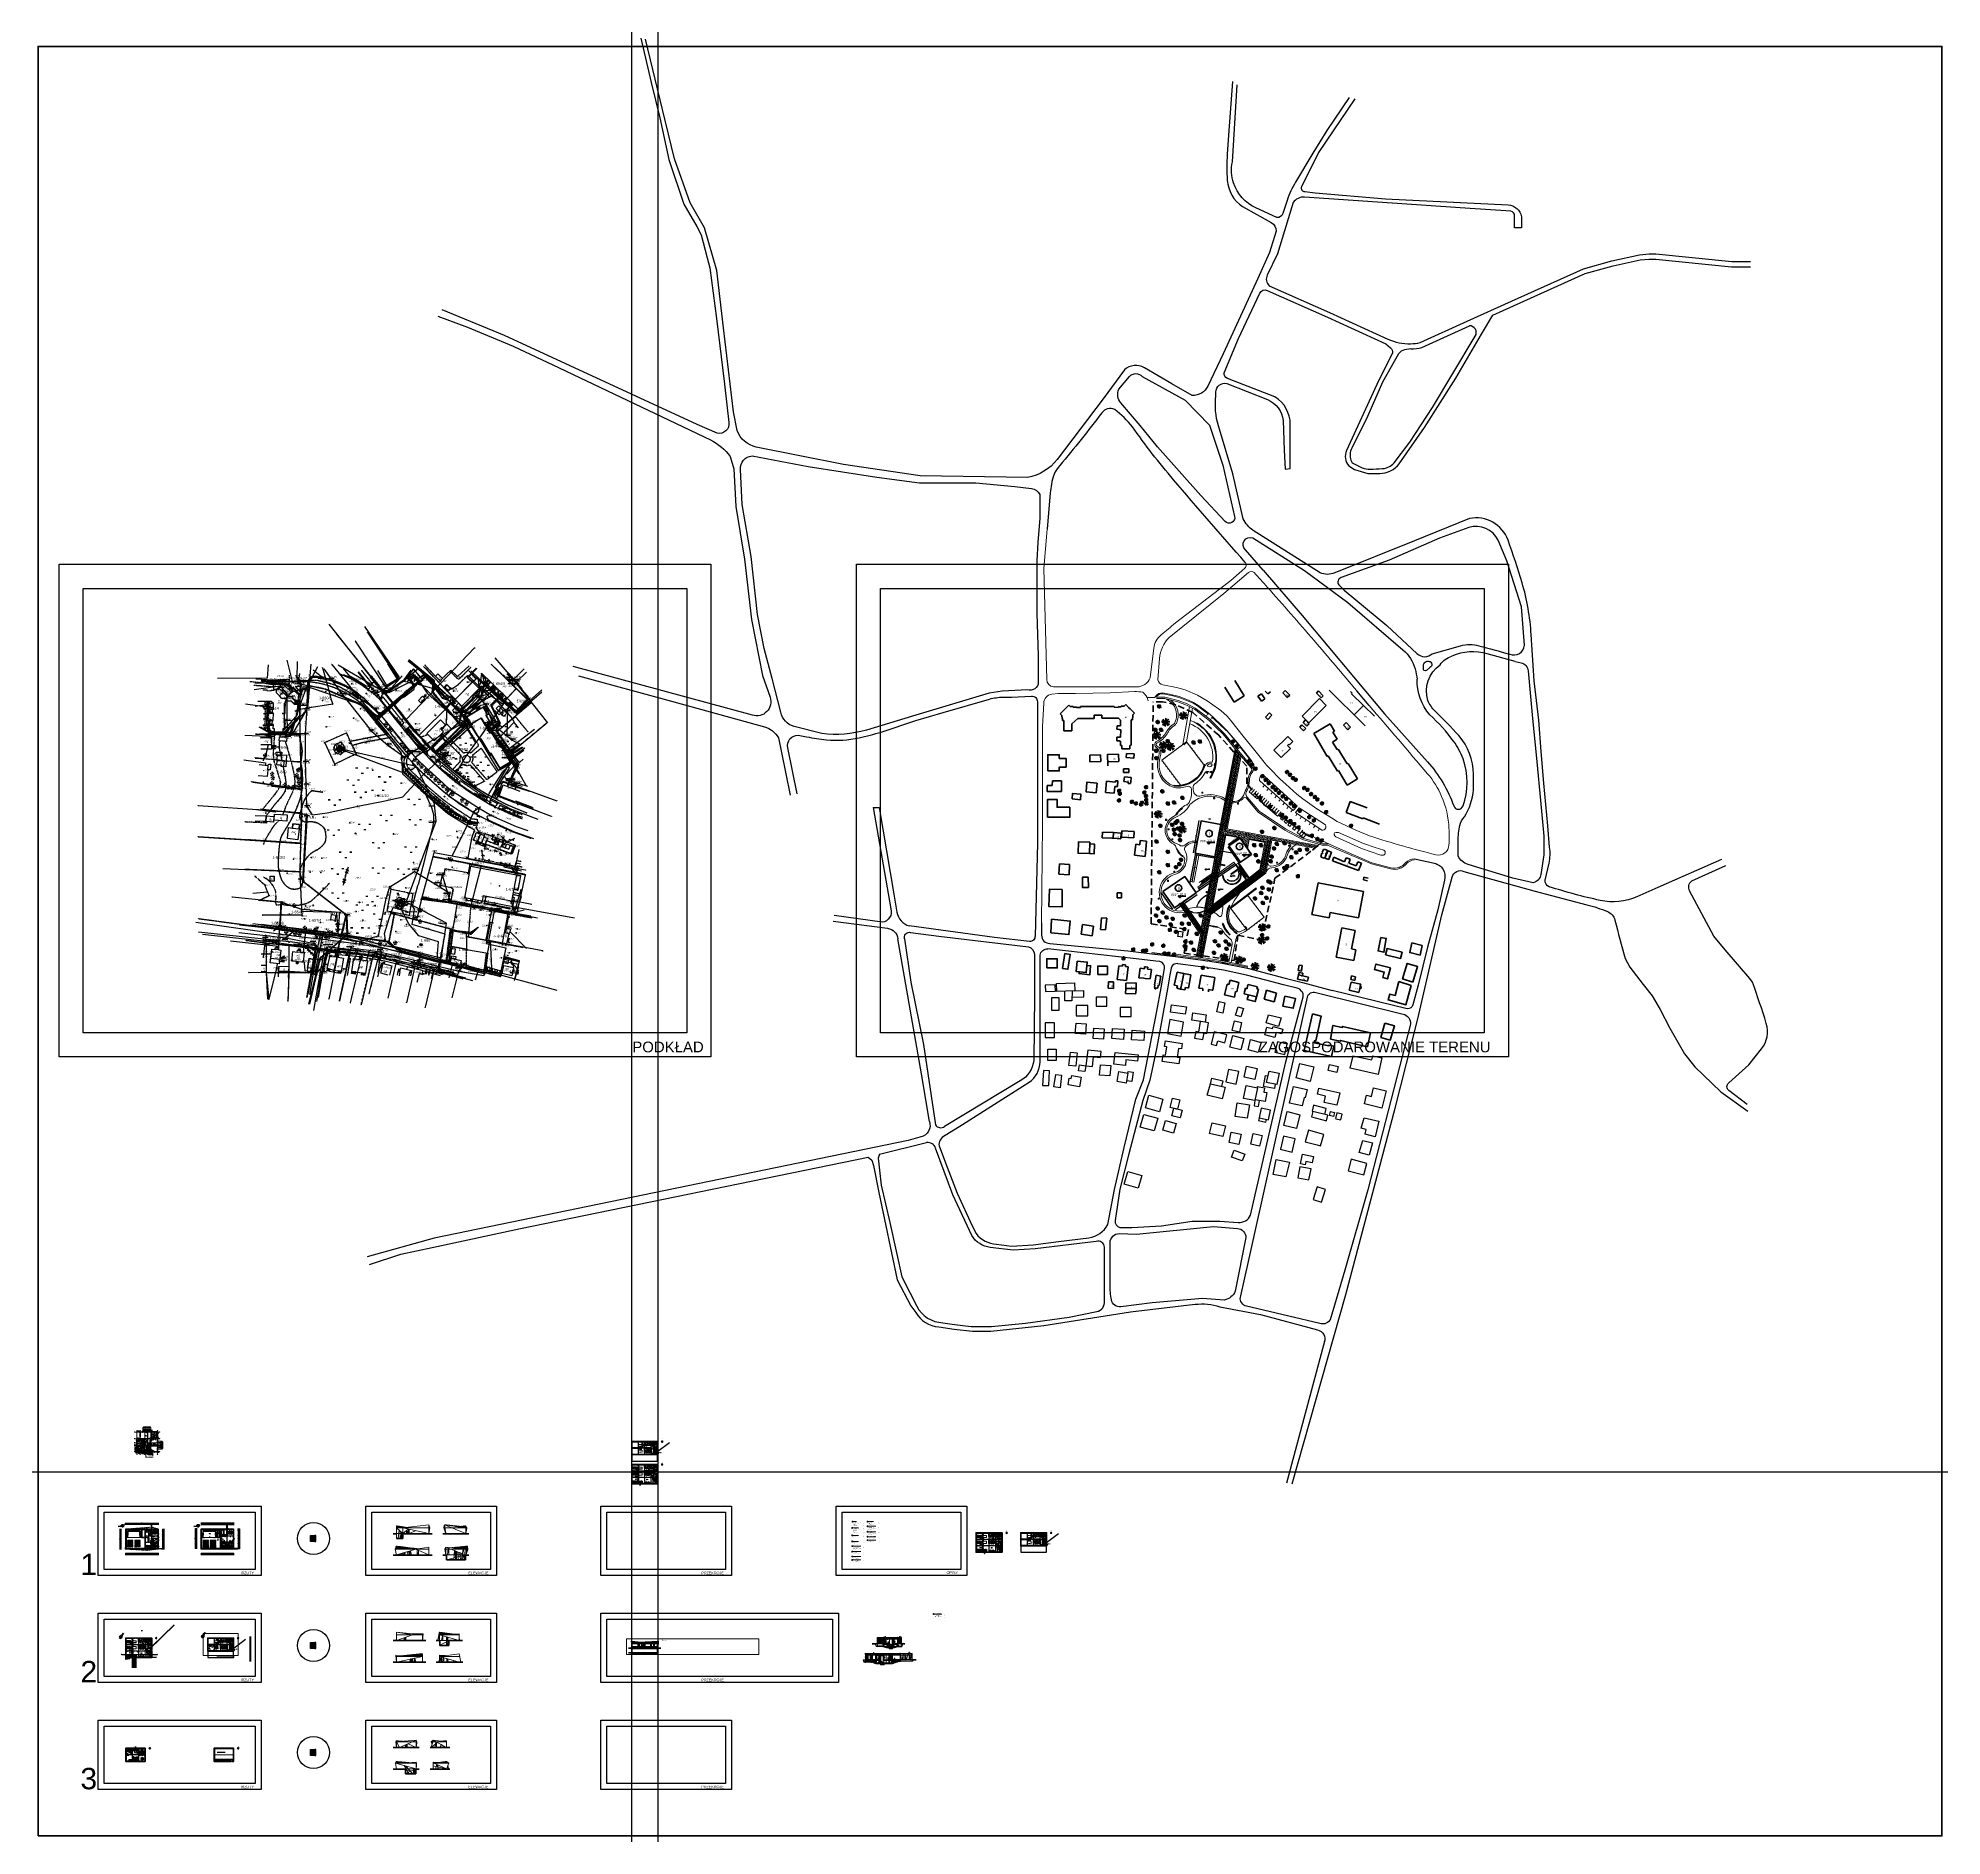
# Model space of a CAD drawing. Header units: millimetres. Extents: x -105266 to 178069, y 491 to 168574.
# Drawn here: x 153 to 178069, y 491 to 168574 of the extents above; entities that cross this region are included whole.
import ezdxf
from ezdxf.enums import TextEntityAlignment as Align

# ---------------------------------------------------------------- set-up
doc = ezdxf.new("R2010")
doc.units = ezdxf.units.MM
for name, pattern in [('1', [0]), ('14', [1, 1]), ('2', [3, 2, -1]), ('4', [5, 3, -2]), ('ACAD_ISO03W100', [30, 12, -18]), ('ACAD_ISO10W100', [18, 12, -3, 0, -3]), ('BGT', [0]), ('BGZ', [2, 1, -1]), ('BLO', [0]), ('BUD', [0]), ('BUW', [2.2, 1.5, -0.7]), ('BZN', [3.7, 3, -0.7]), ('DASHDOT', [25.4, 12.7, -6.35, 0, -6.35]), ('DASHED', [19.05, 12.7, -6.35]), ('GDE', [0]), ('GUK', [2.8, 2.1, -0.7]), ('GUZ', [1.4, 0.7, -0.7]), ('HIDDEN', [9.525, 6.35, -3.175]), ('HIDDEN2', [4.7625, 3.175, -1.5875]), ('HIDDENX2', [0.75, 0.5, -0.25]), ('KOC', [2.8, 2.1, -0.7]), ('KOJ', [0]), ('KOS', [2, 1, -1]), ('KOU', [2.1, 1.4, -0.7]), ('RMP', [0]), ('SCH', [0]), ('UBC', [2.1, 1.4, -0.7]), ('UBE', [2.1, 1.4, -0.7]), ('UBK', [2.1, 1.4, -0.7]), ('UOC', [2.1, 1.4, -0.7]), ('UOK', [2.1, 1.4, -0.7]), ('UPC', [0]), ('UPE', [0]), ('UPI', [0]), ('UPK', [0]), ('UPT', [0]), ('UPW', [0]), ('WRC', [0]), ('WRP', [4.5, 3, -1.5]), ('WSD', [2.45, 1.75, -0.7]), ('WSG', [0]), ('WSQ', [2.45, 1.75, -0.7])]:
    doc.linetypes.add(name, pattern=pattern)
doc.layers.get('defpoints').update_dxf_attribs({"color": 4})
for name, color, linetype, lineweight in [('A sc-murowane', 2, 'Continuous', 40), ('A- NAD', 111, 'DASHED', 15), ('A- TM meble', 9, 'Continuous', 13), ('A-granica opracowania', 7, 'HIDDEN', 80), ('A-L-W', 123, 'Continuous', 15), ('A-L-W-nad', 123, 'HIDDENX2', 15), ('A-MEBLE', 253, 'Continuous', 5), ('A-OSIE', 7, 'DASHDOT', 0), ('A-sc murowane', 2, 'Continuous', 40), ('A-sc wykończenie', 6, 'Continuous', 18), ('A-SC-MUROWANE', 2, 'Continuous', 40), ('A-SCIANY DZIAŁOWE', 1, 'Continuous', 40), ('A-SCIANY KONSTR MUROWANE', 30, 'Continuous', 40), ('A-STOLARKA OKIENNA', 1, 'Continuous', 5), ('A-WIDOK', 111, 'Continuous', 15), ('A-wykończenia', 6, 'Continuous', 13), ('A01_OSIE', 9, 'ACAD_ISO10W100', 9), ('A02_KONSTRUKCJA', 3, 'Continuous', 15), ('A03_KONSTRUKCJA_POWYZEJ', 6, 'ACAD_ISO03W100', 0), ('A04_KONSTRUKCJA PONIZEJ', 2, 'HIDDEN2', 0), ('A05_SCIANY', 1, 'Continuous', 20), ('A06_WIDOK', 6, 'Continuous', 15), ('A07_DRZWI_OKNA', 4, 'Continuous', 5), ('A08_OPIS DRZWI_OKIEN', 9, 'Continuous', 9), ('A09_MATERIAL', 251, 'Continuous', 0), ('A09_WYKONCZENIE', 2, 'Continuous', 13), ('A10_MATERIAL', 251, 'Continuous', 0), ('A10_OPIS', 4, 'Continuous', 15), ('A11_INSTALACJE', 140, 'Continuous', 0), ('A13_WYPOSAZENIE SANITARNE', 41, 'Continuous', 9), ('A14_KOTY', 4, 'Continuous', 5), ('A15_OPIS', 4, 'Continuous', 0), ('A16_OPIS_POM', 2, 'Continuous', 9), ('A17_OPIS_WARSTW', 32, 'Continuous', 9), ('AVG', 123, 'Continuous', 15), ('izolacja2', 4, 'BATTING', 9), ('mebelki', 8, 'Continuous', 5), ('SANITARIATY', 9, 'Continuous', 5), ('sciany murowane', 3, 'Continuous', 40), ('stolarka', 1, 'Continuous', 5), ('Zaplecze kuch wyposażenie', 250, 'Continuous', 0), ('ściany murowane', 2, 'Continuous', 40)]:
    doc.layers.add(name, color=color, linetype=linetype, lineweight=lineweight)
for name, color, linetype in [('DZIALKI', 7, 'GDE'), ('EBTOO_T_5', 14, 'Continuous'), ('EBTPO_L_0', 154, '4'), ('EBTPO_L_2', 154, '1'), ('EBTPO_L_8', 7, '1'), ('EBUOA_MZ_T_0', 14, 'Continuous'), ('EBUOA_T_0', 7, 'Continuous'), ('EBUPO_L_10', 7, '1'), ('EBUPP_L_0', 7, '1'), ('EBUPP_MZ_L_1', 14, 'BUD'), ('KONTURY', 90, 'GUK'), ('NUMERY_DZIALEK', 7, 'Continuous'), ('PUNKTY', 7, 'Continuous'), ('SDROK_T_0', 7, 'Continuous'), ('SDROK_T_1', 11, 'Continuous'), ('SDRPK_L_0', 7, 'KOJ'), ('SDRPK_L_1', 7, 'KOU'), ('SDRPK_L_2', 11, 'KOC'), ('SDRPT_L_1', 7, '1'), ('SZOPO_L_0', 171, '1'), ('SZOPO_L_1', 90, 'BGZ'), ('SZZPZ_L_1', 90, '1'), ('SZZPZ_L_2', 90, '1'), ('SZZPZ_L_3', 90, '1'), ('SZZPZ_L_7', 90, '1'), ('UCCOO_T_0', 6, 'Continuous'), ('UCCPA_L_0', 6, '1'), ('UCCPB_L_0', 6, 'UBC'), ('UCCPOR_L_0', 6, 'UPC'), ('UEEOA_T_0', 1, 'Continuous'), ('UEEOC_T_0', 1, 'Continuous'), ('UEEOO_T_0', 1, 'Continuous'), ('UEEOO_T_1', 1, 'Continuous'), ('UEEOO_T_2', 1, 'Continuous'), ('UEEPA_L_0', 1, '1'), ('UEEPA_L_2', 1, '1'), ('UEEPA_L_8', 1, '1'), ('UEEPB_L_0', 1, 'UBE'), ('UEEPON_L_0', 1, 'UPE'), ('UEEPON_L_3', 1, '14'), ('UEEPON_L_8', 1, '2'), ('UEEPOW_L_3', 1, '14'), ('UINOO_T_0', 8, 'Continuous'), ('UINPO_L_0', 8, 'UPI'), ('UKKOA_T_0', 23, 'Continuous'), ('UKKOA_T_2', 23, 'Continuous'), ('UKKOA_T_3', 14, 'Continuous'), ('UKKOC_T_0', 23, 'Continuous'), ('UKKOC_T_2', 14, 'Continuous'), ('UKKOC_T_3', 14, 'Continuous'), ('UKKOO_T_0', 23, 'Continuous'), ('UKKOO_T_2', 14, 'Continuous'), ('UKKPA_L_0', 23, '1'), ('UKKPA_L_4', 14, '1'), ('UKKPA_L_6', 14, '1'), ('UKKPB_L_0', 23, 'UBK'), ('UKKPOD_L_6', 23, '1'), ('UKKPOR_L_0', 14, 'UPK'), ('UTTOA_T_0', 30, 'Continuous'), ('UTTOC_T_0', 30, 'Continuous'), ('UTTOO_T_0', 30, 'Continuous'), ('UTTPA_L_0', 30, '1'), ('UTTPA_L_2', 30, '1'), ('UTTPO_L_0', 30, 'UPT'), ('UTTPO_L_3', 30, '14'), ('UWWOA_T_0', 5, 'Continuous'), ('UWWOC_T_0', 5, 'Continuous'), ('UWWOO_T_0', 5, 'Continuous'), ('UWWPA_L_0', 5, '1'), ('UWWPO_L_0', 5, 'UPW'), ('UWWPO_L_8', 5, '1'), ('UZYTKI', 90, 'GUZ'), ('WUKOS_T_1', 34, 'Continuous'), ('WUKOS_T_2', 34, 'Continuous'), ('WUKOS_T_4', 34, 'Continuous'), ('WUKPS_L_0', 34, '1'), ('WUKPS_L_1', 34, '1'), ('WUKPS_L_2', 34, '1'), ('WUKPS_L_8', 34, '1'), ('WWROH_T_0', 23, 'Continuous'), ('WWROH_T_1', 23, 'Continuous'), ('WWRPH_L_0', 23, 'WRC'), ('WWRPH_L_1', 23, 'WRP')]:
    doc.layers.add(name, color=color, linetype=linetype)
doc.styles.add('ARIAL', font='arial.ttf', dxfattribs={"width": 0.8})
doc.styles.add('ARIAL NARROW', font='ARIALN.TTF')
doc.styles.add('NARROW', font='ARIALN.TTF')
doc.styles.add('ROMANS', font='romans', dxfattribs={"width": 0.7})
doc.styles.get("Standard").update_dxf_attribs({"font": 'arial.ttf'})
doc.styles.add('TBTEXT', font='arial.ttf', dxfattribs={"width": 1.1})
doc.styles.add('WYM', font='ROMANS.SHX', dxfattribs={"width": 0.75})
doc.styles.add('X', font='ROMANS.shx', dxfattribs={"width": 0.5})
doc.linetypes.add('BATTING', pattern='A,0.00254,-2.54,[134,ltypeshp.shx,S=2.54,R=0,X=-2.54,Y=0],-5.08,[134,ltypeshp.shx,S=2.54,R=180,X=2.54,Y=0],-2.54', length=10.16254)
doc.dimstyles.new('Copy of ISO-500', dxfattribs={"dimtxt": 100, "dimasz": 20, "dimexe": 1.25, "dimexo": 0.625, "dimgap": 8, "dimtad": 1, "dimdec": 0, "dimtxsty": 'Standard', "dimblk": 'ARCHTICK', "dimcen": 2.5, "dimse1": 1, "dimse2": 1, "dimclrd": 4, "dimadec": 0, "dimazin": 0, "dimtfac": 1, "dimtdec": 0, "dimtmove": 0, "dimatfit": 3, "dimldrblk": 'ARCHTICK', "dimfxl": 1, "dimarcsym": 0})
doc.dimstyles.new('ewelina', dxfattribs={"dimtxt": 30, "dimasz": 15, "dimexe": 1.25, "dimexo": 0.625, "dimgap": 8, "dimtad": 1, "dimdec": 0, "dimtxsty": 'Standard', "dimblk": 'ARCHTICK', "dimcen": 2.5, "dimse1": 1, "dimse2": 1, "dimadec": 0, "dimazin": 0, "dimtfac": 1, "dimtdec": 0, "dimtmove": 0, "dimatfit": 3, "dimldrblk": 'ARCHTICK', "dimfxl": 1, "dimarcsym": 0})
doc.dimstyles.new('PM-100', dxfattribs={"dimscale": 2.8, "dimtxt": 8, "dimasz": 0.5, "dimexe": 0, "dimexo": 0, "dimgap": 2, "dimtad": 1, "dimdec": 1, "dimrnd": 0.1, "dimzin": 13, "dimdsep": 46, "dimtxsty": 'ROMANS', "dimblk": 'Q', "dimcen": 0, "dimse1": 1, "dimse2": 1, "dimclrd": 256, "dimclre": 251, "dimclrt": 41, "dimadec": 1, "dimazin": 0, "dimtfac": 1, "dimtdec": 1, "dimtix": 1, "dimtmove": 1, "dimatfit": 0, "dimldrblk": 'NONE', "dimfxl": 1, "dimtolj": 1, "dimtzin": 13, "dimlwd": -1, "dimlwe": 0, "dimarcsym": 0})
picture_1 = doc.add_image_def('image1.jpg', size_in_pixel=(3937, 469))
pattern_1 = [(45, (14204.7404, 48972.4024), (-2.245064, 2.245064), [])]
pattern_2 = [(45, (14204.7404, 48972.4024), (-4.490128, 4.490128), []), (45, (14209.2306, 48972.4024), (-4.490128, 4.490128), [3.175, -1.5875])]
pattern_3 = [(45, (-2653602.699, -394931.148), (-6.73519209, 6.73519209), [])]
pattern_4 = [(45, (-2653688.118, -391405.453), (-6.73519209, 6.73519209), [])]
pattern_5 = [(45, (-2671799.808, -408919.096), (-6.73519209, 6.73519209), [])]
pattern_6 = [(45, (-2669315.901, -410919.096), (-6.73519209, 6.73519209), [])]
pattern_7 = [(45, (15496.95, -29782.502), (-11.4904852, 11.4904852), []), (45, (15508.422, -29782.502), (-11.4904852, 11.4904852), [7.8, -3.25])]
pattern_8 = [(315, (52425.8855, -29525.98), (4.49012806, 4.49012806), [])]
pattern_9 = [(315, (15496.95, -29782.502), (4.49012806, 4.49012806), [])]
pattern_10 = [(45, (15496.95, -29782.5023), (4e-16, 4.49012806), [3.175, -3.175])]
pattern_11 = [(45, (15496.95, -29782.502), (-12.3743687, 12.3743687), []), (45, (15509.305, -29782.502), (-12.3743687, 12.3743687), [8.4, -3.5])]
pattern_12 = [(315, (47966.223, -31016.232), (4.49012806, 4.49012806), [])]
pattern_13 = [(37.5, (47966.223, -31016.232), (-0.8000156, 24.470662), [0, -19.304, 0, -21.59, 0, -20.6375]), (7.5, (47966.223, -31016.232), (22.476164, 35.841255), [0, -10.414, 0, -17.399, 0, -6.6675]), (327.5, (47950.602, -31016.232), (39.5496185, 0.071859), [0, -6.35, 0, -22.86, 0, -29.845]), (317.5, (47950.602, -31016.232), (38.177823, 11.146466), [0, -3.175, 0, -14.986, 0, -17.145])]

# ---------------------------------------------------------------- blocks, each defined once
blk = doc.blocks.new('GRO')
at = {"linetype": 'Continuous'}
blk.add_circle((0, 0), 0.09, dxfattribs=at)
blk = doc.blocks.new('WSU')
at = {"linetype": 'Continuous'}
blk.add_circle((0, 0), 0.09, dxfattribs=at)
blk = doc.blocks.new('LOVESET6')
at = {"layer": 'A-MEBLE', "linetype": 'Continuous'}
for p, q in [((41.75, 0), (41.75, -40.00001)), ((-25.75, -3), (37.25, -3)), ((-25.75, -40.00001), (-25.75, -3)), ((-25.75, -6.5), (37.25, -6.5)), ((5.75, -40.00001), (5.75, -6.5)), ((37.25, -3), (37.25, -40.00001))]:
    blk.add_line(p, q, dxfattribs=at)
for points in [[(41.75, -40.00001), (-30.25, -40.00001), (-30.25, 0), (30.25, 0)], [(30.25, 0), (41.75, 0)]]:
    blk.add_lwpolyline(points, dxfattribs=at)
blk = doc.blocks.new('PLANT2')
at = {"layer": 'A-MEBLE'}
for p, q in [((-8, 0), (-6, 0)), ((-6, 0), (-2, 0)), ((-2, 0), (0, 1)), ((-1, 9), (-1, 7)), ((-1, 7), (-1, 5)), ((-1, 5), (-1, 2)), ((0, 1), (-1, 1)), ((-1, 0), (0, 0)), ((1, -1), (0, 1)), ((0, 1), (1, 1)), ((1, 1), (0, 1)), ((0, 1), (0, 1)), ((0, 0), (0, 0)), ((0, 0), (0, 0)), ((0, 0), (0, -1)), ((3, 3), (2, 2)), ((5, 4), (3, 3)), ((7, 5), (5, 4)), ((8, 6), (7, 5)), ((-10, -1), (-8, 0)), ((-1, -2), (-2, -4)), ((-2, -4), (-2, -9)), ((-1, -1), (-1, -2)), ((1, -2), (3, -2)), ((3, -2), (5, -4)), ((5, -4), (8, -5))]:
    blk.add_line(p, q, dxfattribs=at)
for points in [[(-4, 1), (-4, 1), (-5, 1), (-5, 1), (-6, 1), (-6, 1), (-7, 1), (-7, 1), (-7, 1), (-8, 1), (-8, 1), (-8, 1), (-8, 1), (-9, 1), (-9, 1), (-9, 1), (-9, 1), (-9, 1), (-10, 1), (-10, 1), (-10, 1), (-10, 0), (-10, 0), (-10, 0), (-11, 0), (-11, 0), (-11, 0), (-11, 0), (-11, 0), (-11, 0), (-11, -1), (-11, -1), (-11, -1), (-11, -1), (-11, -1), (-11, -1), (-11, -1), (-11, -1), (-11, -1), (-10, -1), (-10, -2), (-10, -2), (-10, -2), (-10, -2), (-9, -2), (-9, -2), (-9, -2), (-8, -2), (-8, -2), (-7, -2), (-7, -2), (-7, -2), (-6, -2), (-6, -2), (-5, -2), (-5, -2), (-4, -1), (-4, -1), (-3, -1), (-3, -1), (-2, -1), (-2, -1), (-2, 0), (-2, 0), (-1, 0), (-2, 0), (-2, 0), (-2, 1), (-2, 1), (-3, 1), (-3, 1), (-4, 1), (-4, 1)], [(-2, 3), (-2, 4), (-2, 4), (-2, 4), (-2, 5), (-3, 5), (-3, 5), (-3, 6), (-3, 6), (-3, 6), (-3, 7), (-3, 7), (-2, 7), (-2, 8), (-2, 8), (-2, 8), (-2, 8), (-2, 9), (-2, 9), (-2, 9), (-2, 10), (-1, 10), (-1, 10), (-1, 10), (-1, 10), (-1, 10), (-1, 10), (-1, 10), (-1, 10), (0, 10), (0, 9), (0, 9), (0, 9), (0, 9), (0, 9), (0, 8), (0, 8), (0, 8), (0, 8), (0, 7), (0, 7), (0, 7), (0, 6), (0, 6), (0, 6), (0, 5), (0, 5), (0, 5), (0, 4), (0, 4), (0, 3), (0, 3), (0, 2), (0, 2), (0, 2), (0, 2), (0, 1), (-1, 1), (-1, 1), (-1, 2), (-1, 2), (-1, 2), (-2, 2), (-2, 3), (-2, 3)], [(2, 3), (3, 4), (3, 4), (3, 4), (3, 5), (4, 5), (4, 5), (4, 5), (4, 5), (5, 5), (5, 6), (5, 6), (5, 4), (6, 6), (6, 6), (6, 6), (6, 6), (7, 6), (7, 6), (7, 6), (7, 7), (8, 7), (8, 7), (8, 7), (8, 7), (8, 7), (8, 7), (9, 7), (9, 7), (9, 7), (9, 7), (9, 7), (9, 7), (9, 6), (9, 6), (9, 6), (9, 6), (9, 6), (8, 6), (8, 6), (8, 5), (8, 5), (8, 5), (8, 5), (7, 5), (7, 4), (7, 4), (7, 4), (7, 4), (6, 4), (6, 4), (6, 3), (6, 3), (5, 3), (5, 3), (5, 3), (5, 3), (4, 3), (4, 3), (4, 2), (3, 2), (3, 2), (3, 2), (2, 2), (2, 2), (2, 2), (2, 2), (1, 1), (1, 1), (1, 1), (1, 1), (1, 1), (1, 1), (1, 1), (1, 2), (1, 2), (1, 2), (2, 3), (2, 3), (2, 3), (2, 3)], [(-2, -2), (-2, -2), (-2, -2), (-2, -2), (-2, -2), (-3, -3), (-3, -3), (-3, -3), (-3, -3), (-3, -4), (-3, -4), (-3, -4), (-3, -4), (-3, -5), (-3, -5), (-4, -5), (-4, -6), (-4, -6), (-4, -6), (-4, -6), (-4, -7), (-4, -7), (-4, -7), (-4, -7), (-4, -8), (-4, -8), (-3, -8), (-3, -8), (-3, -9), (-3, -9), (-3, -9), (-3, -9), (-3, -9), (-3, -9), (-3, -10), (-3, -10), (-3, -10), (-3, -10), (-3, -10), (-3, -10), (-3, -10), (-3, -10), (-3, -10), (-3, -10), (-3, -10), (-2, -10), (-2, -10), (-2, -10), (-2, -10), (-2, -10), (-2, -10), (-2, -10), (-2, -9), (-2, -9), (-2, -9), (-2, -9), (-1, -9), (-1, -9), (-1, -9), (-1, -9), (-1, -8), (-1, -8), (-1, -8), (-1, -8), (-1, -8), (-1, -7), (0, -7), (0, -7), (0, -6), (0, -6), (0, -6), (0, -6), (0, -5), (0, -5), (0, -5), (0, -4), (0, -4), (0, -4), (0, -4), (0, -4), (0, -3), (0, -3), (0, -3), (0, -3), (0, -2), (0, -2), (0, -2), (0, -2), (0, -1), (0, -1), (0, -1), (0, -1), (0, -1), (0, 0), (0, 0), (0, 0), (0, 0), (-1, 0), (-1, -1), (-1, -1), (-1, -1), (-1, -1), (-1, -1), (-2, -1), (-2, -2)], [(1, -2), (1, -2), (1, -2), (1, -2), (1, -2), (2, -3), (2, -3), (2, -3), (2, -3), (2, -3), (3, -4), (3, -4), (3, -4), (3, -4), (3, -4), (4, -4), (4, -5), (4, -5), (4, -5), (4, -5), (5, -5), (5, -5), (5, -5), (5, -5), (5, -5), (6, -5), (6, -5), (6, -5), (6, -5), (7, -5), (7, -5), (7, -5), (7, -5), (8, -6), (8, -6), (8, -6), (8, -6), (8, -6), (9, -6), (9, -6), (9, -6), (9, -6), (9, -6), (9, -6), (9, -6), (9, -5), (9, -5), (9, -5), (9, -5), (9, -5), (9, -5), (9, -5), (9, -5), (9, -4), (9, -4), (9, -4), (9, -4), (9, -4), (8, -4), (8, -4), (8, -3), (8, -3), (8, -3), (8, -3), (8, -3), (8, -3), (7, -3), (7, -3), (7, -3), (7, -3), (7, -3), (6, -3), (6, -2), (6, -2), (6, -2), (6, -2), (5, -2), (5, -2), (5, -2), (5, -2), (5, -2), (4, -2), (4, -2), (4, -2), (4, -2), (3, -2), (3, -2), (3, -2), (3, -2), (2, -1), (2, -1), (2, -1), (2, -1), (1, -1), (1, -1), (1, -1), (1, -1), (1, -1), (1, -1), (1, -1), (1, -1), (1, -1), (1, -1), (0, -1), (0, -1), (0, -1), (1, -1), (1, -1), (1, -1), (1, -1), (1, -1), (1, -1), (1, -2)]]:
    blk.add_lwpolyline(points, close=True, dxfattribs=at)
for radius, start, end in [(2.64, 123.8022, 163.3846), (2.2, 123.3061, 164.633), (2.64, 55.46214, 85.13479), (2.2, 56.15609, 85.85655), (2.2, 323.0276, 39.40367), (2.64, 325.816, 37.09704), (2.64, 200.5744, 226.3792), (2.2, 199.7262, 226.28), (2.2, 263.9554, 299.0217), (2.64, 266.0481, 299.6067)]:
    blk.add_arc((0, 0), radius, start, end, dxfattribs=at)
blk = doc.blocks.new('ME-KRZ1')
at = {"linetype": 'Continuous'}
blk.add_line((45, 5), (0, 5), dxfattribs=at)
blk.add_lwpolyline([(0, 38, -0.4142136), (7, 45), (38, 45, -0.4142136), (45, 38), (45, 0), (0, 0)], format="xyb", close=True, dxfattribs=at)
blk = doc.blocks.new('ME-XKOMP')
for p, q in [((0, 18), (44, 18)), ((0, 0), (0, 18)), ((44, 0), (0, 0)), ((2, 12), (6, 12)), ((2, 2), (2, 12)), ((6, 2), (2, 2)), ((6, 2), (6, 12)), ((11, 47), (7, 40)), ((7, 40), (7, 30)), ((7, 40), (39, 40)), ((7, 30), (39, 30)), ((7, 2), (7, 12)), ((7, 12), (42, 12)), ((42, 2), (7, 2)), ((12, 61), (11, 47)), ((11, 47), (36, 47)), ((35, 61), (12, 61)), ((35, 61), (36, 47)), ((36, 47), (39, 40)), ((39, 30), (39, 40)), ((42, 12), (42, 2)), ((44, 18), (44, 0))]:
    blk.add_line(p, q)
blk = doc.blocks.new('A$C67DB12D1')
at = {"layer": 'A-MEBLE'}
for p, q in [((0, 0), (0, -70)), ((113, 0), (0, 0)), ((113, -70), (113, 0)), ((0, -70), (113, -70))]:
    blk.add_line(p, q, dxfattribs=at)
for name, p in [('ME-XKOMP', (34, -66)), ('ME-KRZ1', (35, -135))]:
    blk.add_blockref(name, p, dxfattribs=at)
blk = doc.blocks.new('A$C676C4DED')
at = {"layer": 'A-MEBLE'}
for p, q in [((0, 180), (60, 180)), ((0, 0), (0, 180)), ((0, 180), (60, 0)), ((0, 0), (60, 180)), ((60, 0), (0, 0)), ((60, 180), (60, 0))]:
    blk.add_line(p, q, dxfattribs=at)
blk = doc.blocks.new('A$C06155931')
at = {"layer": 'A-STOLARKA OKIENNA'}
for points in [[(0, 5), (5, 5), (5, -5), (0, -5)], [(0, 5), (5, 5), (5, -5), (0, -5)], [(5, 5), (5, 63), (8, 63), (8, 5)], [(142, 5), (142, 63), (145, 63), (145, 5)], [(145, 5), (150, 5), (150, -5), (145, -5)]]:
    blk.add_lwpolyline(points, close=True, dxfattribs=at)
for centre, start, end in [((5, -6), 1.09821, 87.75029), ((145, -6), 92.24971, 178.90179)]:
    blk.add_arc(centre, 69.8, start, end, dxfattribs=at)
blk = doc.blocks.new('MW-0-105')
at = {"layer": 'A13_WYPOSAZENIE SANITARNE', "linetype": 'ByBlock'}
for points in [[(-21, -41), (21, -41, 0.4142136), (28, -34), (28, -7, 0.4142136), (21, 0), (-21, 0, 0.4142136), (-28, -7), (-28, -34, 0.4142136)], [(-21, -39), (21, -39, 0.4142136), (26, -34), (26, -7, 0.4142136), (21, -2), (-21, -2, 0.4142136), (-26, -7), (-26, -34, 0.4142136)]]:
    blk.add_lwpolyline(points, format="xyb", close=True, dxfattribs=at)
blk.add_lwpolyline([(21, -20), (21, -15, 0.4142136), (16, -10), (-16, -10, 0.4142136), (-21, -15), (-21, -20)], format="xyb", dxfattribs=at)
for centre, radius in [((0, -16), 2.5), ((0, -6), 1.29)]:
    blk.add_circle(centre, radius, dxfattribs=at)
blk = doc.blocks.new('MW-0-152')
at = {"layer": 'A13_WYPOSAZENIE SANITARNE', "linetype": 'ByBlock'}
blk.add_line((-16, -10), (16, -10), dxfattribs=at)
blk.add_lwpolyline([(-14, 0, 0.0538189), (-18, -33, 0.0783051), (-16, -42, 0.087719), (-13, -49, 0.1054325), (-7, -54, 0.1226231), (0, -56, 0.1226231), (7, -54, 0.1054325), (13, -49, 0.087719), (16, -42, 0.0783051), (18, -33, 0.0538189), (13, 0)], format="xyb", close=True, dxfattribs=at)
blk.add_lwpolyline([(-14, -10, 0.0379632), (-16, -33, 0.0781257), (-14, -42, 0.087719), (-11, -48, 0.1054325), (-6, -53, 0.1226231), (0, -54, 0.1226231), (6, -53, 0.1054325), (11, -48, 0.087719), (14, -42, 0.0781257), (16, -33, 0.0379632), (14, -10)], format="xyb", dxfattribs=at)
blk = doc.blocks.new('A$C0A0820CA')
at = {"layer": 'A-STOLARKA OKIENNA'}
for points in [[(0, 5), (5, 5), (5, -5), (0, -5)], [(5, 5), (5, 95), (8, 95), (8, 5)], [(95, 5), (100, 5), (100, -5), (95, -5)]]:
    blk.add_lwpolyline(points, close=True, dxfattribs=at)
blk.add_arc((8, 8), 86.6, 357.77764, 90.28032, dxfattribs=at)
blk = doc.blocks.new('A$C3C107989')
at = {"layer": 'A13_WYPOSAZENIE SANITARNE', "lineweight": 0}
for points in [[(-18, 0), (18, 0)], [(18, 0), (18, -12), (18, -24), (18, -48), (18, -50), (18, -52), (17, -54), (17, -56), (16, -58), (16, -59), (15, -61), (14, -63), (12, -64), (11, -66), (9, -67), (8, -68), (6, -69), (4, -69), (2, -70), (0, -70), (-2, -70), (-4, -69), (-6, -69), (-8, -68), (-9, -67), (-11, -66), (-12, -64), (-14, -63), (-15, -61), (-16, -59), (-16, -58), (-17, -56), (-17, -54), (-18, -52), (-18, -50), (-18, -48), (-18, -24), (-18, -12), (-18, 0)]]:
    blk.add_lwpolyline(points, dxfattribs=at)
at = {"layer": 'A13_WYPOSAZENIE SANITARNE'}
for points in [[(-10, -27), (-5, -27)], [(-8, -24), (-8, -30)], [(5, -27), (10, -27)], [(8, -25), (8, -29)]]:
    blk.add_lwpolyline(points, dxfattribs=at)
at = {"layer": 'A13_WYPOSAZENIE SANITARNE', "lineweight": 0}
for points in [[(-8, -28), (-7, -28), (-7, -28), (-7, -27), (-7, -27), (-7, -27), (-7, -26), (-7, -26), (-8, -26), (-8, -26), (-8, -26), (-8, -27), (-8, -27), (-8, -27), (-8, -28), (-8, -28)], [(-4, -38), (-4, -38), (-4, -37), (-4, -37), (-4, -37), (-3, -37), (-2, -36), (-1, -36), (0, -36), (1, -36), (2, -36), (3, -37), (4, -37), (4, -37), (4, -37), (4, -38), (4, -38), (4, -41), (4, -42), (4, -44), (4, -44), (3, -45), (3, -45), (3, -46), (2, -46), (1, -47), (1, -47), (0, -47), (-1, -47), (-1, -47), (-2, -46), (-3, -46), (-3, -45), (-3, -45), (-4, -44), (-4, -44), (-4, -42), (-4, -41)]]:
    blk.add_lwpolyline(points, close=True, dxfattribs=at)
blk.add_circle((8, -27), 0.752, dxfattribs=at)
for centre, major_axis, ratio in [((0, -49), (0, -16.5), 0.829441), ((0, -50), (0, -14.8), 0.831158)]:
    blk.add_ellipse(centre, major_axis=major_axis, ratio=ratio, start_param=0, end_param=6.283185, dxfattribs=at)
blk = doc.blocks.new('A$C75C05469')
at = {"layer": 'A-WIDOK'}
h = blk.add_hatch(color=256, dxfattribs=at)
h.dxf.hatch_style = 1
h.paths.add_polyline_path([(10, -60), (-5, -30)])
h.paths.add_polyline_path([(4, 0), (0, 30), (0, 30), (-4, 0)])
blk.add_lwpolyline([(0, 30), (4, 0), (-4, 0), (0, 30)], dxfattribs=at)
blk = doc.blocks.new('A$C7FAA0F24')
at = {"layer": 'A-WIDOK'}
h = blk.add_hatch(color=256, dxfattribs=at)
h.dxf.hatch_style = 1
h.paths.add_polyline_path([(935, 75, 0.4142136), (930, 80), (930, 70, 0.4142136)])
h.paths.add_polyline_path([(930, 75), (925, 75, 0.0035469), (925, 75, 0.4142136), (930, 70)])
h.paths.add_polyline_path([(930, 80, 0.4100642), (925, 75), (930, 75)])
at = {"layer": 'A-MEBLE'}
for p, q in [((710, 150), (775, 0)), ((712, 145), (930, 145)), ((715, 140), (930, 140)), ((720, 140), (780, 0))]:
    blk.add_line(p, q, dxfattribs=at)
at = {"layer": 'A-WIDOK'}
for p, q in [((710, 150), (930, 150)), ((720, 150), (720, 145)), ((750, 150), (750, 145)), ((750, 70), (750, 140)), ((752, 76), (930, 75)), ((780, 150), (780, 145)), ((780, 140), (780, 0)), ((810, 150), (810, 145)), ((810, 140), (810, 0)), ((840, 150), (840, 145)), ((840, 140), (840, 0)), ((870, 150), (870, 145)), ((870, 140), (870, 0)), ((900, 150), (900, 145)), ((900, 140), (900, 0)), ((930, 150), (930, 0))]:
    blk.add_line(p, q, dxfattribs=at)
blk.add_circle((930, 75), 5, dxfattribs=at)
at = {"rotation": 90.8398903459813}
blk.add_blockref('A$C75C05469', (780, 75), dxfattribs=at)
at = {"layer": 'A-WIDOK', "insert": (776, 104), "char_height": 20, "attachment_point": 1, "style": 'ROMANS'}
blk.add_mtext_dynamic_manual_height_columns('13x17,5cmx30cm', width=227.68, gutter_width=12.5, heights=[0], dxfattribs=at)
blk = doc.blocks.new('A$C1A052F2C')
at = {"layer": 'A-STOLARKA OKIENNA'}
for points in [[(-105, -5), (-110, -5), (-110, 5), (-105, 5)], [(0, -5), (-5, -5), (-5, 5), (0, 5)], [(-5, -5), (-5, -105), (-8, -105), (-8, -5)]]:
    blk.add_lwpolyline(points, close=True, dxfattribs=at)
blk.add_arc((-4, -4), 101, 180.3589, 267.89619, dxfattribs=at)
blk = doc.blocks.new('A$C555A746C')
at = {"layer": 'A-MEBLE'}
for p, q in [((7, 113), (20, 133)), ((7, 113), (18, 105)), ((32, 126), (18, 105)), ((18, 105), (22, 98)), ((20, 133), (32, 126)), ((40, 125), (22, 98)), ((31, 93), (22, 98)), ((48, 120), (31, 93)), ((32, 126), (40, 125)), ((40, 125), (48, 120)), ((51, 72), (51, 90)), ((51, 90), (95, 90)), ((95, 72), (51, 72)), ((53, 74), (53, 84)), ((53, 84), (57, 84)), ((57, 74), (53, 74)), ((57, 74), (57, 84)), ((58, 84), (93, 84)), ((58, 74), (58, 84)), ((93, 74), (58, 74)), ((93, 84), (93, 74)), ((95, 90), (95, 72))]:
    blk.add_line(p, q, dxfattribs=at)
at = {"layer": 'A-MEBLE', "linetype": 'Continuous'}
blk.add_line((54, 5), (99, 5), dxfattribs=at)
at = {"layer": 'A-MEBLE'}
blk.add_lwpolyline([(0, 56), (0, 141), (150, 141), (150, 56), (0, 56)], close=True, dxfattribs=at)
at = {"layer": 'A-MEBLE', "linetype": 'Continuous'}
blk.add_lwpolyline([(99, 38, 0.4142136), (92, 45), (61, 45, 0.4142136), (54, 38), (54, 0), (99, 0)], format="xyb", close=True, dxfattribs=at)
blk = doc.blocks.new('B05X0605')
at = {"layer": 'A-MEBLE', "linetype": 'Continuous'}
for p, q in [((5, 118.5), (5, 73.5)), ((118.5, 187), (73.5, 187)), ((118.5, 5), (73.5, 5)), ((187, 118.5), (187, 73.5))]:
    blk.add_line(p, q, dxfattribs=at)
for points in [[(38, 73.5, 0.41421356), (45, 80.5), (45, 111.5, 0.41421356), (38, 118.5), (0, 118.5), (0, 73.5)], [(73.5, 154, 0.41421356), (80.5, 147), (111.5, 147, 0.41421356), (118.5, 154), (118.5, 192), (73.5, 192)], [(73.5, 38, -0.41421356), (80.5, 45), (111.5, 45, -0.41421356), (118.5, 38), (118.5, 0), (73.5, 0)], [(154, 73.5, -0.41421356), (147, 80.5), (147, 111.5, -0.41421356), (154, 118.5), (192, 118.5), (192, 73.5)]]:
    blk.add_lwpolyline(points, format="xyb", close=True, dxfattribs=at)
at = {"layer": 'A-MEBLE'}
blk.add_lwpolyline([(56, 136), (136, 136), (136, 56), (56, 56)], close=True, dxfattribs=at)
blk = doc.blocks.new('A$C4C0942FF')
at = {"layer": 'A- TM meble', "rotation": 180}
for p in [(180, 0), (247.5, 0), (315, 0), (382.5, 0), (450, 0), (517.5, 0), (585, 0), (652.5, 0)]:
    blk.add_blockref('ME-KRZ1', p, dxfattribs=at)
blk = doc.blocks.new('A$C4DE70408')
at = {"rotation": 90}
for p in [(83, -47), (178, -47), (273, -47), (368, -47), (463, -47), (558, -47), (653, -47), (83, -737), (178, -737), (273, -737), (368, -737), (463, -737), (558, -737), (653, -737)]:
    blk.add_blockref('A$C4C0942FF', p, dxfattribs=at)
blk = doc.blocks.new('A$C210872A0')
for points in [[(15, 44), (97, -37), (93, -41), (12, 41)], [(130, 44), (212, -37), (208, -41), (127, 41)], [(245, 44), (327, -37), (323, -41), (242, 41)], [(360, 44), (442, -37), (438, -41), (357, 41)], [(475, 44), (557, -37), (553, -41), (472, 41)]]:
    blk.add_lwpolyline(points, close=True)
blk = doc.blocks.new('A$C3FBA17CC')
at = {"layer": 'A-MEBLE'}
for p, q in [((0, 0), (0, -44)), ((18, 0), (0, 0)), ((18, -44), (18, 0)), ((0, -44), (18, -44)), ((12, -2), (2, -2)), ((2, -2), (2, -38)), ((2, -38), (2, -42)), ((2, -38), (12, -38)), ((2, -38), (12, -38)), ((2, -42), (12, -42)), ((12, -38), (12, -2)), ((12, -42), (12, -38)), ((44, -40), (17, -58)), ((17, -58), (22, -66)), ((49, -49), (22, -66)), ((29, -70), (22, -66)), ((50, -56), (29, -70)), ((37, -81), (29, -70)), ((37, -81), (57, -69)), ((49, -49), (44, -40)), ((50, -56), (49, -49)), ((57, -69), (50, -56))]:
    blk.add_line(p, q, dxfattribs=at)
blk = doc.blocks.new('MW-0-174')
at = {"layer": 'A13_WYPOSAZENIE SANITARNE'}
for points in [[(-6, -29, 0.7105497), (6, -29), (14, -5, 0.0840103), (15, 0), (15, 0), (-15, 0), (-15, 0, 0.0840103), (-14, -5)], [(6, -7, -0.6478418), (10, -11), (4, -28, -0.7105497), (-4, -28), (-10, -11, -0.7634547), (-5, -8, 0.3662622), (5, -8, -0.0773538)]]:
    blk.add_lwpolyline(points, format="xyb", close=True, dxfattribs=at)
blk = doc.blocks.new('A$C7F4767DA')
at = {"layer": 'A-STOLARKA OKIENNA'}
for points in [[(-1, -5), (-1, 0), (-11, 0), (-11, -5)], [(-1, -110), (-1, -105), (-11, -105), (-11, -110)], [(-1, -105), (99, -105), (99, -102), (-1, -102)]]:
    blk.add_lwpolyline(points, close=True, dxfattribs=at)
blk.add_arc((0, -104), 99.2, 1.25034, 90.49457, dxfattribs=at)
blk = doc.blocks.new('A$C1EE77004')
at = {"layer": 'stolarka'}
for points in [[(7, -6), (7, 6), (0, 6), (0, -6)], [(143, 6), (143, -6), (150, -6), (150, 6)]]:
    blk.add_lwpolyline(points, close=True, dxfattribs=at)
for points in [[(5, 6), (5, 52), (7, 52), (7, 6)], [(143, 6), (143, 96), (145, 96), (145, 6)]]:
    blk.add_lwpolyline(points, dxfattribs=at)
for centre, radius, start, end in [((10, 12), 38.8, 350.5292, 94.05773), ((142, 2), 94.4, 89.56564, 177.33804)]:
    blk.add_arc(centre, radius, start, end, dxfattribs=at)
blk = doc.blocks.new('A$C3AF31153')
at = {"layer": 'A-MEBLE'}
blk.add_line((0, 0), (-265, 0), dxfattribs=at)
for points in [[(-250, 7), (-236, -7)], [(-223, 7), (-223, -7)], [(-210, 7), (-196, -7)], [(-183, 7), (-183, -7)], [(-170, 7), (-156, -7)], [(-143, 7), (-143, -7)], [(-130, 7), (-116, -7)], [(-103, 7), (-103, -7)], [(-90, 7), (-76, -7)], [(-63, 7), (-63, -7)], [(-50, 7), (-36, -7)], [(-23, 7), (-23, -7)]]:
    blk.add_lwpolyline(points, dxfattribs=at)
blk = doc.blocks.new('A$C078D0F1A')
at = {"layer": 'sciany murowane'}
for p, q in [((-50, 0), (50, 0)), ((0, 50), (0, -50))]:
    blk.add_line(p, q, dxfattribs=at)
blk.add_circle((0, 0), 50, dxfattribs=at)
blk = doc.blocks.new('A$C235754F7')
at = {"layer": 'A02_KONSTRUKCJA'}
blk.add_lwpolyline([(12, -12), (-12, -12), (-12, 12), (12, 12), (12, -12)], dxfattribs=at)
blk = doc.blocks.new('A$C563E55B6')
at = {"layer": 'A02_KONSTRUKCJA'}
blk.add_lwpolyline([(363, 343), (363, 299), (387, 299), (387, 367), (159, 367), (159, 157), (387, 157), (387, 194), (363, 194), (363, 181), (183, 181), (183, 343), (363, 343), (363, 299)], dxfattribs=at)
at = {"layer": 'A06_WIDOK'}
for points in [[(196, 193), (196, 308), (342, 308), (342, 298), (338, 298), (338, 306), (206, 306), (198, 293), (198, 204), (206, 196), (338, 196), (338, 198), (342, 198), (342, 193), (196, 193)], [(343, 299), (343, 247), (347, 247), (347, 299), (343, 299)], [(347, 250), (347, 194), (351, 194), (351, 250), (347, 250)], [(355, 194), (359, 194), (359, 250), (355, 250), (355, 194)], [(359, 247), (363, 247), (363, 299), (359, 299), (359, 247)]]:
    blk.add_lwpolyline(points, dxfattribs=at)
blk.add_lwpolyline([(328, 315), (216, 315), (216, 339), (328, 339)], close=True, dxfattribs=at)
blk = doc.blocks.new('MW-0-102')
at = {"color": 0, "linetype": 'ByBlock'}
for p, q in [((-30, 0), (-30, -36)), ((26, -36), (26, 0))]:
    blk.add_line(p, q, dxfattribs=at)
blk.add_lwpolyline([(28, -36), (28, 0), (-32, 0), (-32, -36, 0.135616), (-30, -43, 0.1069239), (-24, -49, 0.0817503), (-15, -53, 0.051649), (0, -55, 0.069931), (11, -53, 0.0817503), (20, -49, 0.1069239), (26, -43, 0.135616)], format="xyb", close=True, dxfattribs=at)
blk.add_lwpolyline([(-30, -13), (26, -13)])
blk.add_lwpolyline([(-30, -36, 0.135616), (-29, -42, 0.1069239), (-23, -48, 0.0817503), (-15, -52, 0.0510518), (0, -53, 0.069931), (11, -52, 0.0817503), (19, -48, 0.1069239), (25, -42, 0.135616), (26, -36, 0.135616)], format="xyb", dxfattribs=at)
for centre, radius in [((-3, -27), 2.5), ((-2, -17), 1.29)]:
    blk.add_circle(centre, radius, dxfattribs=at)
blk.add_arc((-2, -51), 28.7, 31.6763, 148.3237, dxfattribs=at)
blk = doc.blocks.new('A$C5DA26D5B')
at = {"layer": 'A13_WYPOSAZENIE SANITARNE', "extrusion": (0, 0, -1), "xscale": -1, "zscale": -1, "rotation": 180}
blk.add_blockref('MW-0-102', (-42, 0), dxfattribs=at)
blk = doc.blocks.new('A$C70DD17AA')
at = {"color": 6}
for points in [[(0, 0), (0, 20), (135, 20), (135, 0)], [(5, 0), (5, 5)], [(10, 0), (10, 5)], [(15, 0), (15, 5)], [(20, 0), (20, 5)], [(25, 0), (25, 5)], [(30, 0), (30, 5)], [(35, 0), (35, 5)], [(40, 0), (40, 5)], [(45, 0), (45, 5)], [(50, 0), (50, 5)], [(55, 0), (55, 5)], [(60, 0), (60, 5)], [(65, 0), (65, 5)], [(70, 0), (70, 5)], [(75, 0), (75, 5)], [(80, 0), (80, 5)], [(85, 0), (85, 5)], [(90, 0), (90, 5)], [(95, 0), (95, 5)], [(100, 0), (100, 5)], [(105, 0), (105, 5)], [(110, 0), (110, 5)], [(115, 0), (115, 5)], [(120, 0), (120, 5)], [(125, 0), (125, 5)], [(130, 0), (130, 5)]]:
    blk.add_lwpolyline(points, dxfattribs=at)
blk = doc.blocks.new('MW-0-151')
at = {"color": 0, "linetype": 'ByBlock'}
for points in [[(18, -33, -0.0783051), (16, -42, -0.087719), (13, -49, -0.1054325), (7, -54, -0.1226231), (0, -56, -0.1226231), (-7, -54, -0.1054325), (-13, -49, -0.087719), (-16, -42, -0.0783051), (-18, -33, -0.0538189), (-14, 0), (14, 0, -0.0538189)], [(15, -33, -0.0783051), (13, -41, -0.087719), (10, -47, -0.1054325), (5, -52, -0.1226231), (0, -53, -0.1226231), (-5, -52, -0.1054325), (-10, -47, -0.087719), (-13, -41, -0.0783051), (-15, -33, -0.0783051), (-13, -25, -0.087719), (-10, -19, -0.1054325), (-5, -15, -0.1226231), (0, -14, -0.1226231), (5, -15, -0.1054325), (10, -19, -0.087719), (13, -25, -0.0783051)], [(-13, -33, -0.0783051), (-12, -26, -0.087719), (-9, -20, -0.1054325), (-4, -17, -0.1226231), (0, -16, -0.1226231), (4, -17, -0.1054325), (9, -20, -0.087719), (12, -26, -0.0783051), (13, -33, -0.0783051), (12, -41, -0.087719), (9, -46, -0.1054325), (4, -50, -0.1226231), (0, -51, -0.1226231), (-4, -50, -0.1054325), (-9, -46, -0.087719), (-12, -41, -0.0783051)], [(-4, -23, 0.2910478), (-5, -25), (-5, -35, 0.7780005), (5, -35), (5, -25, 0.2910478), (4, -23, 0.2225181)]]:
    blk.add_lwpolyline(points, format="xyb", close=True, dxfattribs=at)
blk.add_lwpolyline([(14, -13, 0.014098), (12, -5, 0.3547349), (11, -3), (-11, -3, 0.3547349), (-12, -5, 0.014098), (-14, -13, 0.014098)], format="xyb", dxfattribs=at)
for centre, radius, start, end in [((-3, -31), 2, 180, 244.91008), ((0, -25), 9.07, 244.91008, 295.08992), ((3, -31), 2, 295.08992, 0)]:
    blk.add_arc(centre, radius, start, end, dxfattribs=at)
blk = doc.blocks.new('A$C29DB560A')
at = {"layer": 'A13_WYPOSAZENIE SANITARNE', "linetype": 'HIDDEN'}
for p, q in [((0, 55), (0, 1)), ((3, 55), (3, 1))]:
    blk.add_line(p, q, dxfattribs=at)
at = {"layer": 'A13_WYPOSAZENIE SANITARNE'}
blk.add_lwpolyline([(3, 70), (3, 55, -1), (0, 55, 0.3665484)], format="xyb", dxfattribs=at)
blk.add_lwpolyline([(0, 55), (0, 70)], dxfattribs=at)
blk.add_arc((1, 1), 1.5, 180, 0, dxfattribs=at)
blk = doc.blocks.new('A$C53C22F8D')
at = {"color": 0, "linetype": 'Continuous'}
for p, q in [((-19, -53), (-19, 0)), ((-19, 0), (19, 0)), ((19, -53), (19, 0)), ((-19, -20), (19, -20)), ((-18, -55), (-19, -53)), ((-18, -57), (-18, -55)), ((-18, -59), (-18, -57)), ((-17, -60), (-18, -59)), ((-16, -62), (-17, -60)), ((-15, -63), (-16, -62)), ((-13, -65), (-15, -63)), ((-13, -53), (-13, -27)), ((-13, -27), (12, -27)), ((-12, -54), (-13, -53)), ((-12, -66), (-13, -65)), ((-12, -55), (-12, -54)), ((-12, -56), (-12, -55)), ((-11, -58), (-12, -56)), ((-9, -68), (-12, -66)), ((-11, -59), (-11, -58)), ((-10, -60), (-11, -59)), ((-9, -60), (-10, -60)), ((-8, -61), (-9, -60)), ((-6, -69), (-9, -68)), ((-6, -62), (-8, -61)), ((-4, -63), (-6, -62)), ((-3, -70), (-6, -69)), ((-2, -64), (-4, -63)), ((0, -70), (-3, -70)), ((0, -64), (-2, -64)), ((2, -64), (0, -64)), ((3, -70), (0, -70)), ((4, -63), (2, -64)), ((6, -69), (3, -70)), ((6, -62), (4, -63)), ((8, -61), (6, -62)), ((9, -68), (6, -69)), ((9, -60), (8, -61)), ((10, -60), (9, -60)), ((12, -66), (9, -68)), ((11, -59), (10, -60)), ((12, -56), (11, -58)), ((11, -58), (11, -59)), ((12, -27), (12, -53)), ((12, -53), (12, -54)), ((12, -54), (12, -55)), ((12, -55), (12, -56)), ((13, -65), (12, -66)), ((15, -63), (13, -65)), ((16, -62), (15, -63)), ((17, -60), (16, -62)), ((18, -59), (17, -60)), ((19, -53), (18, -55)), ((18, -55), (18, -57)), ((18, -57), (18, -59))]:
    blk.add_line(p, q, dxfattribs=at)
blk = doc.blocks.new('A$C580238C6')
for points in [[(-54, 0), (-54, -5), (-54, -9), (-55, -14), (-55, -16), (-56, -20), (-56, -24), (-54, -27), (-51, -29), (-46, -31), (-40, -32), (-34, -32), (-27, -32), (-21, -32), (-14, -30), (-7, -28), (0, -26), (0, 0), (0, 26), (-7, 28), (-14, 30), (-21, 32), (-27, 32), (-34, 32), (-40, 32), (-46, 31), (-51, 29), (-54, 27), (-56, 24), (-56, 20), (-55, 16), (-55, 14), (-54, 9), (-54, 5), (-54, 0)], [(-15, 0), (-16, -1), (-16, -3), (-18, -3), (-19, -4), (-20, -3), (-22, -3), (-22, -1), (-23, 0), (-22, 1), (-22, 3), (-20, 3), (-19, 4), (-18, 3), (-16, 3), (-16, 1), (-15, 0)], [(-17, 0), (-17, -1), (-17, -2), (-18, -2), (-19, -2), (-20, -2), (-21, -2), (-21, -1), (-21, 0), (-21, 1), (-21, 2), (-20, 2), (-19, 2), (-18, 2), (-17, 2), (-17, 1), (-17, 0)], [(-6, 0), (-6, -1), (-6, -1), (-7, -2), (-7, -2), (-8, -2), (-9, -1), (-9, -1), (-9, 0), (-9, 1), (-9, 1), (-8, 2), (-7, 2), (-7, 2), (-6, 1), (-6, 1), (-6, 0)]]:
    blk.add_lwpolyline(points, close=True)
for points in [[(-53, -21), (-52, -16), (-51, -11), (-51, -6), (-51, 0), (-51, 5), (-51, 11), (-52, 16), (-53, 21)], [(-30, 28), (-34, 28), (-38, 26), (-42, 24), (-45, 20), (-47, 16), (-49, 11), (-50, 6), (-51, 0), (-50, -6), (-49, -11), (-47, -16), (-45, -20), (-42, -24), (-38, -26), (-34, -28), (-30, -29)], [(-49, -26), (-39, -28), (-28, -28), (-16, -27), (-3, -23), (-3, 0), (-3, 23), (-16, 27), (-28, 28), (-39, 28), (-49, 26)], [(-30, 28), (-26, 28), (-22, 26), (-19, 24), (-17, 20), (-15, 16), (-14, 11), (-13, 6), (-13, 0), (-13, -6), (-14, -11), (-15, -16), (-17, -20), (-19, -24), (-22, -26), (-26, -28), (-30, -29)], [(-24, 0), (-14, 0)], [(-19, 24), (-16, 20), (-14, 14), (-12, 7), (-12, 0), (-12, -7), (-14, -14), (-16, -20), (-19, -24)], [(-19, -5), (-19, 5)], [(-11, 0), (-4, 0)], [(-7, 3), (-7, -3)]]:
    blk.add_lwpolyline(points)
at = {"const_width": 0.282}
for points in [[(-21, 0), (-21, 0)], [(-20, 0), (-20, 0)]]:
    blk.add_lwpolyline(points, dxfattribs=at)
blk = doc.blocks.new('A$C511E121E')
at = {"rotation": 90}
blk.add_blockref('A$C580238C6', (32, 56), dxfattribs=at)
blk = doc.blocks.new('A$C3A273483')
for points in [[(0, -1.5), (0, 1.5), (-5, 1.5, 0.41421356), (-10, -3.5), (-10, -53.5, 0.41421356), (-5, -58.5), (0, -58.5)], [(0, -1.5), (-5, -1.5, 0.41421356), (-7, -3.5), (-7, -53.5, 0.41421356), (-5, -55.5), (0, -55.5), (0, -58.5)]]:
    blk.add_lwpolyline(points, format="xyb")
blk = doc.blocks.new('A$C2FB1020D')
for points in [[(-1.5, 0), (1.5, 0), (1.5, 5, 0.41421356), (-3.5, 10), (-43.5, 10, 0.41421356), (-48.5, 5), (-48.5, 0)], [(-1.5, 0), (-1.5, 5, 0.41421356), (-3.5, 7), (-43.5, 7, 0.41421356), (-45.5, 5), (-45.5, 0), (-48.5, 0)]]:
    blk.add_lwpolyline(points, format="xyb")
blk = doc.blocks.new('A$C7BA667EE')
at = {"color": 0, "linetype": 'ByBlock'}
for p, q in [((-28, 23), (-28, 0)), ((28, 0), (28, 23))]:
    blk.add_line(p, q, dxfattribs=at)
blk.add_lwpolyline([(-30, 23), (-30, 0), (30, 0), (30, 23, 0.135616), (28, 30, 0.1069239), (22, 37, 0.0817503), (13, 41, 0.051649), (-2, 42, 0.069931), (-13, 41, 0.0817503), (-22, 37, 0.1069239), (-28, 30, 0.135616)], format="xyb", close=True, dxfattribs=at)
blk.add_lwpolyline([(28, 23, 0.135616), (27, 29, 0.1069239), (21, 35, 0.0817503), (13, 39, 0.0510518), (-2, 41, 0.069931), (-13, 39, 0.0817503), (-21, 35, 0.1069239), (-27, 29, 0.135616), (-28, 23, 0.135616)], format="xyb", dxfattribs=at)
blk.add_lwpolyline([(28, 0), (-28, 0)])
for centre, radius in [((0, 15), 2.5), ((0, 5), 1.29)]:
    blk.add_circle(centre, radius, dxfattribs=at)
blk.add_arc((0, 38), 28.7, 211.6763, 328.3237, dxfattribs=at)
blk = doc.blocks.new('33001')
at = {"color": 0, "linetype": 'ByBlock'}
for points in [[(19, 21), (21, 26), (18, 27), (15, 28), (12, 29), (8, 29), (5, 30), (1, 30), (-2, 30), (-5, 29), (-9, 29), (-12, 28), (-15, 27), (-18, 26), (-16, 21)], [(18, 19), (19, 21), (17, 22), (14, 23), (11, 24), (8, 24), (5, 25), (1, 25), (-2, 25), (-5, 24), (-8, 24), (-11, 23), (-14, 22), (-16, 21), (-15, 19)]]:
    blk.add_lwpolyline(points, dxfattribs=at)
blk.add_lwpolyline([(18, 19), (16, 20), (13, 21), (10, 21), (7, 22), (4, 22), (1, 22), (-1, 22), (-4, 22), (-7, 21), (-10, 21), (-13, 20), (-15, 19), (-18, -19), (22, -19)], close=True, dxfattribs=at)
blk = doc.blocks.new('drzwi opis')
for p, q in [((-29, 125), (29, 125)), ((0, 96), (0, -16))]:
    blk.add_line(p, q)
blk.add_circle((0, 125), 29.3)
at = {"style": 'ROMANS', "width": 0.7}
for tag, p in [('WDPPOZ', (0, 103)), ('WDNR', (1, 127))]:
    blk.add_attdef(tag, text='', height=17, dxfattribs=at).set_placement(p, align=Align.CENTER)
for tag, p in [('WDS', (-4, -6)), ('WDH', (22, -6))]:
    blk.add_attdef(tag, text='', height=17, rotation=90, dxfattribs=at).set_placement(p, align=Align.CENTER)
blk = doc.blocks.new('D90')
at = {"color": 0, "linetype": 'ByBlock'}
for p, q in [((-7895, -4835), (-7895, -4823)), ((-7895, -4823), (-7887, -4823)), ((-7895, -4835), (-7889, -4835)), ((-7889, -4835), (-7889, -4734)), ((-7887, -4823), (-7887, -4734)), ((-7845, -4811), (-7845, -4851)), ((-7801, -4835), (-7801, -4823)), ((-7795, -4823), (-7801, -4823)), ((-7795, -4835), (-7801, -4835)), ((-7795, -4835), (-7795, -4823)), ((-7795, -4835), (-7795, -4823))]:
    blk.add_line(p, q, dxfattribs=at)
blk.add_arc((-7888, -4822), 87.3, 358.89485, 90.45774, dxfattribs=at)
blk = doc.blocks.new('A$C76F24D35')
blk.add_blockref('D90', (7895, 4835))
blk = doc.blocks.new('opis-pomieszczenie')
for p, q in [((-65, 0), (100, 0)), ((0, 22), (0, -21))]:
    blk.add_line(p, q)
blk.add_lwpolyline([(0, 22), (-65, 22), (-65, -21), (0, -21)])
at = {"style": 'ROMANS', "width": 0.7}
for s, height, p in [('m', 14.3, (-14, -18)), ('2', 7.15, (-5, -8))]:
    blk.add_text(s, height=height, dxfattribs=at).set_placement(p, align=Align.CENTER)
blk.add_attdef('NR', text='', height=14.3, dxfattribs=at).set_placement((-32, 3), align=Align.CENTER)
for tag, p in [('POMIESZCZENIE', (6, 4)), ('POS', (6, -18))]:
    blk.add_attdef(tag, p, '', height=14.3, dxfattribs=at)
blk.add_attdef('POW', text='', height=14.3, dxfattribs=at).set_placement((-27, -17), align=Align.RIGHT)
blk = doc.blocks.new('A$C16A732C5')
at = {"layer": 'A07_DRZWI_OKNA'}
for points in [[(-80, 0), (-80, 40)], [(0, 0), (0, 40)]]:
    blk.add_lwpolyline(points, dxfattribs=at)
for centre, start, end in [((-80, 0), 359.44443, 90.55557), ((0, 0), 89.44443, 180.55557)]:
    blk.add_arc(centre, 39.6, start, end, dxfattribs=at)
blk = doc.blocks.new('120')
at = {"color": 0, "linetype": 'ByBlock'}
for p, q in [((0, 0), (0, 12)), ((0, 12), (8, 12)), ((0, 0), (6, 0)), ((6, 0), (6, 102)), ((8, 12), (8, 102)), ((65, 24), (65, -16)), ((122, 12), (122, 41)), ((130, 12), (122, 12)), ((124, 12), (124, 41)), ((124, 0), (124, 12)), ((130, 0), (124, 0)), ((130, 0), (130, 12))]:
    blk.add_line(p, q, dxfattribs=at)
for centre, radius, start, end in [((7, 14), 88.3, 358.9072, 90.45263), ((124, 12), 29, 90, 180)]:
    blk.add_arc(centre, radius, start, end, dxfattribs=at)
blk = doc.blocks.new('A$C0E7C7C86')
h = blk.add_hatch(color=9)
h.paths.add_polyline_path([(-43, -11), (-43, 11), (-65, 11), (-65, -11)])
h.paths.add_polyline_path([(-45, 10), (-45, -10), (-64, -10), (-64, 10)], flags=16)
h.paths.add_polyline_path([(-57, 7, -1), (-57, 9, -1)], flags=0)
h.paths.add_polyline_path([(-56, 6), (-55, 1), (-52, 1), (-52, 0), (-55, 0), (-55, -2), (-50, -2), (-48, -5), (-47, -4), (-46, -5), (-48, -7), (-51, -3), (-56, -3), (-57, 6)], flags=0)
h.paths.add_polyline_path([(-58, 3), (-57, 2, 1.4267128), (-51, -5), (-50, -6, -1.4267128)])
for p, q in [((-53, 32), (-53, 30)), ((-34, 32), (-53, 32)), ((-53, 30), (-33, 30)), ((-35, 34), (-48, 34)), ((-48, 34), (-48, 33)), ((-48, 33), (-34, 33)), ((-33, 29), (-39, 29)), ((-39, 29), (-39, 27)), ((-39, 27), (-32, 27)), ((-30, 22), (-34, 33)), ((-32, 8), (-30, 22)), ((-29, 33), (-22, 25)), ((-23, 8), (-28, 9)), ((-27, 31), (-17, 31)), ((-26, 30), (4, 30)), ((-25, 29), (-21, 29)), ((-24, 27), (-21, 27)), ((-21, 29), (-21, 26)), ((-21, 29), (-21, 26)), ((-21, 29), (-21, 25)), ((-21, 29), (14, 29)), ((-21, 29), (-21, 25)), ((-21, 27), (-21, 25)), ((-21, 25), (14, 25)), ((-21, 23), (-19, 6)), ((-21, 20), (-14, 14)), ((-21, 20), (-11, 16)), ((-21, 5), (-21, -5)), ((-21, 5), (-17, 2)), ((-18, 34), (-17, 34)), ((-17, 34), (-17, 31)), ((-17, 34), (-15, 34)), ((-15, 31), (-17, 31)), ((-17, 2), (-17, 0)), ((-17, 2), (-17, 0)), ((-17, -2), (-17, 0)), ((-17, -2), (-17, 0)), ((-15, 34), (-11, 35)), ((-15, 34), (-15, 31)), ((-15, 31), (-10, 30)), ((-13, 12), (-13, 1)), ((-11, 35), (-5, 35)), ((-11, 16), (-9, 3)), ((-5, 32), (-10, 31)), ((-10, 31), (-9, 32)), ((-10, 30), (-5, 31)), ((-9, 32), (-5, 34)), ((4, 32), (-9, 32)), ((-9, 3), (-9, -3)), ((0, 33), (-7, 33)), ((-5, 35), (-4, 34)), ((-5, 34), (0, 34)), ((-5, 31), (-5, 32)), ((0, 33), (0, 34)), ((4, 32), (4, 30)), ((4, 32), (4, 30)), ((14, 29), (14, 25)), ((22, 16), (22, 27)), ((22, 9), (22, -9)), ((53, 29), (28, 29)), ((28, 27), (53, 27)), ((40, 17), (40, 27)), ((40, 5), (40, 12)), ((40, 5), (51, 5)), ((40, 5), (51, 5)), ((51, 27), (51, 18)), ((51, 5), (51, 13)), ((-53, -32), (-53, -30)), ((-53, -30), (-33, -30)), ((-34, -32), (-53, -32)), ((-48, -33), (-34, -33)), ((-48, -34), (-48, -33)), ((-35, -34), (-48, -34)), ((-39, -27), (-32, -27)), ((-39, -29), (-39, -27)), ((-33, -29), (-39, -29)), ((-30, -22), (-34, -33)), ((-32, -8), (-30, -22)), ((-29, -33), (-22, -25)), ((-28, -9), (-23, -8)), ((-27, -31), (-17, -31)), ((-26, -30), (4, -30)), ((-25, -29), (-21, -29)), ((-24, -27), (-21, -27)), ((-21, -5), (-17, -2)), ((-21, -23), (-19, -6)), ((-21, -20), (-14, -14)), ((-21, -20), (-16, -16)), ((-21, -20), (-11, -16)), ((-21, -20), (-11, -16)), ((-21, -29), (-21, -25)), ((-21, -25), (14, -25)), ((-21, -29), (-21, -25)), ((-21, -27), (-21, -25)), ((-21, -29), (-21, -26)), ((-21, -29), (-21, -26)), ((-21, -29), (14, -29)), ((-18, -34), (-17, -34)), ((-17, -34), (-17, -31)), ((-15, -31), (-17, -31)), ((-17, -34), (-15, -34)), ((-15, -31), (-10, -30)), ((-15, -34), (-15, -31)), ((-15, -34), (-11, -35)), ((-13, -12), (-13, -1)), ((-11, -16), (-9, -3)), ((-11, -35), (-5, -35)), ((-10, -30), (-5, -31)), ((-5, -32), (-10, -31)), ((-10, -31), (-9, -32)), ((4, -32), (-9, -32)), ((-9, -32), (-5, -34)), ((0, -33), (-7, -33)), ((-5, -31), (-5, -32)), ((-5, -34), (0, -34)), ((-5, -35), (-4, -34)), ((0, -33), (0, -34)), ((4, -32), (4, -30)), ((4, -32), (4, -30)), ((14, -29), (14, -25)), ((22, -27), (22, -16)), ((28, -27), (45, -27)), ((28, -29), (40, -29)), ((40, -12), (40, -5)), ((40, -5), (51, -5)), ((40, -16), (40, -29)), ((40, -29), (53, -29)), ((51, -13), (51, -5)), ((51, -27), (51, -18)), ((53, -27), (53, -29))]:
    blk.add_line(p, q)
for points in [[(-34, 33), (-35, 33), (-35, 33), (-35, 34), (-35, 34), (-35, 34), (-35, 34), (-35, 34), (-35, 34), (-35, 34), (-35, 35), (-35, 35), (-35, 35), (-35, 35), (-35, 35), (-35, 35), (-35, 35), (-35, 35), (-35, 35), (-35, 35), (-35, 35), (-34, 35), (-34, 36), (-34, 36), (-34, 36), (-34, 36), (-34, 36), (-34, 36), (-34, 36), (-34, 36), (-33, 36), (-33, 36), (-33, 36)], [(-33, 36), (-32, 36), (-31, 36), (-30, 36), (-29, 36), (-28, 36), (-27, 36), (-26, 35), (-25, 35), (-24, 35), (-23, 35), (-22, 35), (-21, 35), (-20, 35), (-19, 34), (-19, 34), (-18, 34)], [(-11, 16), (-9, 16), (-7, 17), (-5, 17), (-3, 17), (-1, 17), (1, 18), (2, 18), (4, 18), (6, 18), (7, 18), (8, 18), (10, 18), (11, 18), (12, 18), (13, 18), (14, 17), (15, 17), (16, 17), (17, 17), (18, 17), (18, 17), (19, 17), (20, 17), (20, 17), (21, 16), (21, 16), (22, 16), (22, 16), (22, 16), (22, 16), (23, 16), (23, 16), (23, 16), (23, 16), (23, 16), (23, 16), (23, 16), (23, 16), (24, 16), (24, 16), (24, 16), (24, 16), (24, 15), (24, 15), (24, 15), (24, 15), (24, 15), (25, 15), (25, 15), (25, 14), (25, 14), (25, 14), (25, 14), (25, 14), (25, 14), (25, 13), (25, 13), (25, 13), (25, 13), (25, 13), (25, 12), (25, 12), (25, 12), (25, 12), (25, 12), (25, 11), (25, 11), (25, 11), (25, 11), (25, 11), (25, 11), (25, 10), (24, 10), (24, 10), (24, 10), (24, 10), (24, 10), (24, 10), (24, 10), (23, 9), (23, 9), (23, 9), (23, 9), (23, 9), (22, 9), (22, 9), (22, 9), (22, 9), (22, 9), (21, 9), (21, 9), (21, 9), (21, 9), (21, 9), (20, 9), (20, 9), (20, 9), (20, 9), (19, 9), (19, 9), (19, 9), (19, 9), (18, 9), (18, 9), (18, 9), (18, 9), (17, 9), (17, 9), (17, 9), (17, 9), (16, 9), (16, 9), (16, 8), (15, 8), (14, 8), (14, 8), (13, 7), (11, 7), (10, 6), (9, 6), (7, 5), (5, 5), (3, 4), (1, 3), (-1, 3), (-4, 2), (-6, 1), (-9, 0)], [(-11, -16), (-9, -16), (-7, -17), (-5, -17), (-3, -17), (-1, -17), (1, -18), (2, -18), (4, -18), (6, -18), (7, -18), (8, -18), (10, -18), (11, -18), (12, -18), (13, -18), (14, -17), (15, -17), (16, -17), (17, -17), (18, -17), (18, -17), (19, -17), (20, -17), (20, -17), (21, -16), (21, -16), (22, -16), (22, -16), (22, -16), (22, -16), (23, -16), (23, -16), (23, -16), (23, -16), (23, -16), (23, -16), (23, -16), (23, -16), (24, -16), (24, -16), (24, -16), (24, -16), (24, -15), (24, -15), (24, -15), (24, -15), (24, -15), (25, -15), (25, -15), (25, -14), (25, -14), (25, -14), (25, -14), (25, -14), (25, -14), (25, -13), (25, -13), (25, -13), (25, -13), (25, -13), (25, -12), (25, -12), (25, -12), (25, -12), (25, -12), (25, -11), (25, -11), (25, -11), (25, -11), (25, -11), (25, -11), (25, -10), (24, -10), (24, -10), (24, -10), (24, -10), (24, -10), (24, -10), (24, -10), (23, -9), (23, -9), (23, -9), (23, -9), (23, -9), (22, -9), (22, -9), (22, -9), (22, -9), (22, -9), (21, -9), (21, -9), (21, -9), (21, -9), (21, -9), (20, -9), (20, -9), (20, -9), (20, -9), (19, -9), (19, -9), (19, -9), (19, -9), (18, -9), (18, -9), (18, -9), (18, -9), (17, -9), (17, -9), (17, -9), (17, -9), (16, -9), (16, -9), (16, -8), (15, -8), (14, -8), (14, -8), (13, -7), (11, -7), (10, -6), (9, -6), (7, -5), (5, -5), (3, -4), (1, -3), (-1, -3), (-4, -2), (-6, -1), (-9, 0)], [(24, 16), (25, 16), (26, 17), (27, 17), (28, 17), (29, 17), (30, 18), (31, 18), (32, 18), (33, 18), (34, 18), (34, 18), (35, 18), (36, 18), (36, 18), (37, 18), (37, 17), (37, 17), (38, 17), (38, 17), (39, 17), (39, 17), (39, 17), (40, 17), (40, 17), (41, 17), (41, 17), (42, 17), (42, 17), (43, 17), (43, 17), (44, 17), (44, 17), (45, 17), (45, 17), (46, 18), (46, 18), (47, 18), (47, 18), (47, 18), (48, 18), (48, 18), (48, 18), (49, 18), (49, 18), (49, 18), (49, 18), (49, 18), (50, 18), (50, 18), (50, 18), (50, 18), (50, 18), (50, 18), (50, 18), (51, 18), (51, 18), (51, 17), (51, 17), (51, 17), (51, 17), (52, 16), (52, 16), (52, 16), (52, 15), (52, 15), (52, 14), (52, 14), (52, 14), (53, 14), (53, 13), (53, 13), (53, 13), (53, 13), (53, 13), (53, 12), (52, 12), (52, 12), (52, 12), (52, 12), (52, 12), (52, 12), (52, 12), (51, 12), (51, 12), (51, 12), (51, 13), (51, 13), (50, 13), (50, 13), (50, 13), (49, 13), (49, 13), (49, 13), (48, 13), (48, 13), (48, 13), (47, 13), (47, 13), (47, 13), (46, 13), (46, 13), (45, 13), (45, 13), (45, 13), (44, 13), (44, 13), (44, 13), (44, 13), (43, 13), (43, 13), (43, 13), (42, 13), (42, 13), (42, 13), (41, 13), (41, 13), (41, 12), (40, 12), (40, 12), (40, 12), (39, 12), (39, 12), (38, 12), (38, 11), (37, 11), (37, 11), (36, 11), (36, 11), (35, 10), (35, 10), (34, 10), (34, 10), (33, 10), (32, 10), (32, 10), (31, 9), (30, 9), (30, 10), (29, 10), (28, 10), (27, 10), (27, 10), (26, 10), (25, 10)], [(-34, -33), (-35, -33), (-35, -33), (-35, -34), (-35, -34), (-35, -34), (-35, -34), (-35, -34), (-35, -34), (-35, -34), (-35, -35), (-35, -35), (-35, -35), (-35, -35), (-35, -35), (-35, -35), (-35, -35), (-35, -35), (-35, -35), (-35, -35), (-35, -35), (-34, -35), (-34, -36), (-34, -36), (-34, -36), (-34, -36), (-34, -36), (-34, -36), (-34, -36), (-34, -36), (-33, -36), (-33, -36), (-33, -36)], [(-33, -36), (-32, -36), (-31, -36), (-30, -36), (-29, -36), (-28, -36), (-27, -36), (-26, -35), (-25, -35), (-24, -35), (-23, -35), (-22, -35), (-21, -35), (-20, -35), (-19, -34), (-19, -34), (-18, -34)], [(24, -16), (25, -16), (26, -17), (27, -17), (28, -17), (29, -17), (30, -18), (31, -18), (32, -18), (33, -18), (34, -18), (34, -18), (35, -18), (35, -18), (36, -18), (36, -18), (37, -18), (37, -17), (38, -17), (38, -17), (38, -17), (39, -17), (39, -17), (40, -17), (40, -17), (41, -17), (41, -17), (42, -17), (42, -17), (43, -17), (43, -17), (44, -17), (44, -17), (45, -17), (45, -18), (46, -18), (46, -18), (46, -18), (47, -18), (47, -18), (47, -18), (48, -18), (48, -18), (48, -18), (49, -18), (49, -18), (49, -18), (49, -19), (49, -19), (50, -19), (50, -18), (50, -18), (50, -18), (50, -18), (50, -18), (50, -18), (51, -18), (51, -18), (51, -17), (51, -17), (51, -17), (51, -16), (52, -16), (52, -16), (52, -15), (52, -15), (52, -15), (52, -14), (52, -14), (52, -14), (53, -13), (53, -13), (53, -13), (53, -13), (53, -13), (52, -13), (52, -13), (52, -12), (52, -12), (52, -12), (52, -12), (52, -13), (52, -13), (51, -13), (51, -13), (51, -13), (51, -13), (50, -13), (50, -13), (50, -13), (50, -13), (49, -13), (49, -13), (49, -13), (48, -13), (48, -13), (48, -13), (47, -13), (47, -13), (46, -13), (46, -13), (46, -13), (45, -13), (45, -13), (45, -13), (44, -13), (44, -13), (44, -13), (43, -13), (43, -13), (43, -13), (43, -13), (42, -13), (42, -13), (42, -13), (41, -13), (41, -13), (41, -13), (40, -12), (40, -12), (39, -12), (39, -12), (39, -12), (38, -12), (38, -11), (37, -11), (37, -11), (36, -11), (36, -11), (35, -10), (35, -10), (34, -10), (34, -10), (33, -10), (32, -10), (32, -10), (31, -10), (30, -10), (30, -10), (29, -10), (28, -10), (27, -10), (26, -10), (26, -10), (25, -10)]]:
    blk.add_lwpolyline(points)
for points in [[(14, 29), (53, 29), (53, 27), (14, 27)], [(10, -27), (53, -27), (53, -29), (10, -29)]]:
    blk.add_lwpolyline(points, close=True)
at = {"linetype": 'DASHED', "ltscale": 30}
blk.add_circle((0, 0), 75, dxfattribs=at)
for centre, radius, start, end in [((-28, 0), 9.1, 90, 270), ((-23, 23), 2.57, 0, 90), ((-23, 5), 2.57, 0, 90), ((-16, 12), 2.57, 0, 45), ((-23, -5), 2.57, 270, 0), ((-23, -23), 2.57, 270, 0), ((-23, -23), 2.57, 270, 0), ((-16, -12), 2.57, 315, 0)]:
    blk.add_arc(centre, radius, start, end)
blk = doc.blocks.new('poziom twardy')
blk.add_hatch(color=256).paths.add_polyline_path([(21, 21), (-21, 21), (0, 0)])
for p, q in [((79, 21), (-21, 21)), ((-21, 21), (0, 0)), ((0, 0), (21, 21))]:
    blk.add_line(p, q)
at = {"color": 0, "style": 'ROMANS', "width": 0.7}
blk.add_attdef('H?', (-21, 41), '', height=37.5, dxfattribs=at)
blk = doc.blocks.new('poziom miekki')
for p, q in [((16, 4), (-4, 4)), ((-4, 4), (0, 0)), ((0, 0), (4, 4))]:
    blk.add_line(p, q)
at = {"color": 0, "style": 'ROMANS', "width": 0.7}
blk.add_attdef('H?', (-4, 8), '', height=7.5, dxfattribs=at)
blk = doc.blocks.new('A$C1A916891')
at = {"layer": 'A02_KONSTRUKCJA'}
for points in [[(-16, 0), (-25, 0), (-25, -10), (-16, -10)], [(-9, 0), (0, 0), (0, -10), (-9, -10)], [(-16, -15), (-25, -15), (-25, -25), (-16, -25)], [(-16, -705), (-25, -705), (-25, -715), (-16, -715)], [(-16, -720), (-25, -720), (-25, -730), (-16, -730)], [(-9, -15), (0, -15), (0, -25), (-9, -25)], [(-9, -705), (0, -705), (0, -715), (-9, -715)], [(-9, -720), (0, -720), (0, -730), (-9, -730)]]:
    blk.add_lwpolyline(points, close=True, dxfattribs=at)
at = {"layer": 'A03_KONSTRUKCJA_POWYZEJ'}
for points in [[(-15, 0), (-10, 0), (-10, -731), (-15, -731)], [(-384, -10), (10, -10), (10, -15), (-384, -15)], [(-384, -88), (10, -88), (10, -93), (-384, -93)], [(-384, -167), (10, -167), (10, -172), (-384, -172)], [(-384, -245), (10, -245), (10, -250), (-384, -250)], [(-384, -323), (10, -323), (10, -328), (-384, -328)], [(-384, -402), (10, -402), (10, -407), (-384, -407)], [(-384, -480), (10, -480), (10, -485), (-384, -485)], [(-384, -558), (10, -558), (10, -563), (-384, -563)], [(-384, -637), (10, -637), (10, -642), (-384, -642)], [(-384, -715), (10, -715), (10, -720), (-384, -720)]]:
    blk.add_lwpolyline(points, close=True, dxfattribs=at)
blk = doc.blocks.new('A$C1BD919F1')
at = {"lineweight": 0}
blk.add_line((-78, 0), (0, 0), dxfattribs=at)
at = {"lineweight": 0, "const_width": 1.5}
blk.add_lwpolyline([(-125, 0), (-78, 0), (-78, 25), (-125, 25)], close=True, dxfattribs=at)
at = {"lineweight": 0, "style": 'TBTEXT', "width": 1.1}
blk.add_attdef('1', text='', height=18, dxfattribs=at).set_placement((-97, 12), align=Align.MIDDLE)
blk = doc.blocks.new('kratka')
for p, q in [((-4022, -11944), (-4018, -11947)), ((-4022, -11944), (-4018, -11947)), ((-4022, -11963), (-4018, -11959)), ((-4018, -11950), (-4006, -11950)), ((-4018, -11953), (-4006, -11953)), ((-4018, -11956), (-4006, -11956)), ((-4015, -11947), (-4015, -11959)), ((-4012, -11947), (-4012, -11959)), ((-4009, -11947), (-4009, -11959)), ((-4006, -11947), (-4002, -11944)), ((-4006, -11947), (-4002, -11944)), ((-4006, -11959), (-4002, -11963))]:
    blk.add_line(p, q)
blk.add_lwpolyline([(-4018, -11959), (-4006, -11959), (-4006, -11947), (-4018, -11947)], close=True)
blk = doc.blocks.new('A$C7CE04858')
at = {"color": 0, "linetype": 'ByBlock'}
for p, q in [((4, 11), (4, 31)), ((12, 39), (30, 39)), ((12, 3), (30, 3)), ((38, 11), (38, 31)), ((42, 11), (42, 31))]:
    blk.add_line(p, q, dxfattribs=at)
blk.add_lwpolyline([(0, 0), (42, 0), (42, 42), (0, 42)], close=True)
blk.add_circle((30, 31), 3, dxfattribs=at)
for centre, start, end in [((12, 31), 90, 180), ((12, 11), 180, 270), ((30, 31), 0, 90), ((30, 11), 270, 0)]:
    blk.add_arc(centre, 8, start, end, dxfattribs=at)
blk = doc.blocks.new('A$C780E13A9')
blk.add_lwpolyline([(0, 0), (40, 0), (40, 30), (0, 30)], close=True)
blk.add_lwpolyline([(8, 2), (32, 2, 0.4142136), (37, 7), (37, 22, 0.4142136), (32, 27), (8, 27, 0.4142136), (3, 22), (3, 7, 0.4142136)], format="xyb", close=True)
for centre, radius in [((20, 20), 2.6), ((38, 27), 1.5)]:
    blk.add_circle(centre, radius)
blk = doc.blocks.new('A$C0DAD6F23')
h = blk.add_hatch(color=1)
h.dxf.hatch_style = 1
h.paths.add_polyline_path([(-30, 11), (-50, 11), (-40, 29)])
at = {"color": 1, "const_width": 5}
blk.add_lwpolyline([(0, 0), (-50, 0)], dxfattribs=at)
at = {"color": 1}
blk.add_lwpolyline([(-30, 11), (-50, 11), (-40, 29), (-30, 11)], dxfattribs=at)
blk = doc.blocks.new('A$C76143CB1')
at = {"layer": 'A01_OSIE'}
for points in [[(20, 0), (-20, 0)], [(0, -20), (0, 20)]]:
    blk.add_lwpolyline(points, dxfattribs=at)
at = {"layer": 'A02_KONSTRUKCJA'}
blk.add_lwpolyline([(-7.5, 7.5), (7.5, 7.5), (7.5, -7.5), (-7.5, -7.5), (-7.5, 7.5)], dxfattribs=at)
blk = doc.blocks.new('D80')
at = {"color": 0, "linetype": 'ByBlock'}
for p, q in [((-3798, -2426), (-3798, -2414)), ((-3798, -2414), (-3790, -2414)), ((-3798, -2426), (-3792, -2426)), ((-3792, -2426), (-3792, -2336)), ((-3790, -2414), (-3790, -2336)), ((-3753, -2402), (-3753, -2442)), ((-3753, -2426), (-3753, -2414)), ((-3714, -2426), (-3714, -2414)), ((-3708, -2414), (-3714, -2414)), ((-3708, -2426), (-3714, -2426)), ((-3708, -2426), (-3708, -2414))]:
    blk.add_line(p, q, dxfattribs=at)
blk.add_arc((-3792, -2414), 78, 0, 90, dxfattribs=at)
blk = doc.blocks.new('A$C5E647A0B')
blk.add_blockref('D80', (3708, 2426))
blk = doc.blocks.new('A$C710C7D7E')
blk.add_blockref('A$C5E647A0B', (90, 0))
blk = doc.blocks.new('A$C063C3B4C')
for p, q in [((80, 74), (0, 74)), ((0, 74), (0, 0)), ((80, 54), (0, 54)), ((80, 0), (80, 74)), ((0, 0), (80, 0))]:
    blk.add_line(p, q)
blk.add_lwpolyline([(37, 8), (67, 8, 0.4142136), (72, 13), (72, 43, 0.4142136), (67, 48), (37, 48, 0.4142136), (32, 43), (32, 13, 0.4142136)], format="xyb", close=True)
for centre, radius in [((41, 40), 2.6), ((52, 66), 1.65)]:
    blk.add_circle(centre, radius)
blk = doc.blocks.new('A$C274775EA')
at = {"lineweight": 9}
for p, q in [((2, 68), (134, 68)), ((2, 0), (2, 68)), ((94, 0), (94, 68)), ((114, 12), (130, 12)), ((128, 6), (116, 17)), ((116, 6), (128, 17)), ((122, 4), (122, 20)), ((122, 12), (122, 12)), ((134, 0), (134, 68))]:
    blk.add_line(p, q, dxfattribs=at)
at = {"linetype": 'HIDDEN', "lineweight": 9}
blk.add_line((48, 0), (48, 68), dxfattribs=at)
at = {"lineweight": 9}
blk.add_lwpolyline([(0, 70), (136, 70), (136, 0), (0, 0)], close=True, dxfattribs=at)
blk.add_circle((122, 12), 8.1, dxfattribs=at)
blk = doc.blocks.new('A$C68ED5AC4')
for p, q in [((70, 60), (0, 60)), ((0, 60), (0, 0)), ((6, 47), (6, 10)), ((60, 51), (10, 51)), ((10, 6), (60, 6)), ((64, 10), (64, 47)), ((70, 0), (70, 60)), ((0, 0), (70, 0)), ((0, 0), (6, 0))]:
    blk.add_line(p, q)
for centre, radius in [((35, 31), 2.6), ((35, 55), 1.65)]:
    blk.add_circle(centre, radius)
for centre, start, end in [((10, 47), 90, 180), ((10, 10), 180, 270), ((60, 47), 0, 90), ((60, 10), 270, 0)]:
    blk.add_arc(centre, 4, start, end)
blk = doc.blocks.new('A$C54094076')
blk.add_lwpolyline([(4, 0), (29, 0, 0.4142136), (33, 4), (33, 26, 0.4142136), (29, 30), (4, 30, 0.4142136), (0, 26), (0, 4, 0.4142136)], format="xyb", close=True)
for centre, radius in [((17, 22), 2.6), ((17, 33), 1.65)]:
    blk.add_circle(centre, radius)
blk = doc.blocks.new('A$C3DF7564E')
for p, q in [((5, 11), (0, 9)), ((7, 8), (3, 4)), ((5, 83), (5, 80)), ((17, 83), (5, 83)), ((5, 80), (17, 80)), ((7, 15), (6, 14)), ((8, 81), (7, 81)), ((8, 81), (7, 81)), ((14, 20), (7, 15)), ((18, 10), (7, 15)), ((7, 14), (18, 10)), ((7, 11), (15, 8)), ((8, 82), (8, 82)), ((8, 80), (8, 80)), ((10, 7), (8, 1)), ((9, 82), (9, 82)), ((9, 81), (10, 81)), ((9, 81), (10, 81)), ((9, 80), (9, 80)), ((10, 83), (11, 84)), ((10, 83), (10, 83)), ((10, 82), (10, 82)), ((10, 82), (11, 82)), ((17, 67), (10, 80)), ((11, 80), (10, 80)), ((10, 80), (10, 80)), ((11, 78), (10, 79)), ((10, 79), (10, 79)), ((11, 84), (13, 84)), ((11, 82), (12, 82)), ((11, 81), (11, 82)), ((11, 82), (11, 82)), ((11, 82), (12, 82)), ((11, 81), (11, 82)), ((11, 82), (12, 82)), ((11, 80), (11, 81)), ((11, 81), (11, 81)), ((11, 81), (11, 61)), ((11, 78), (11, 78)), ((11, 62), (11, 61)), ((11, 61), (11, 60)), ((11, 61), (11, 60)), ((11, 60), (11, 60)), ((11, 60), (12, 60)), ((11, 60), (11, 60)), ((11, 60), (12, 60)), ((11, 60), (11, 60)), ((11, 60), (12, 60)), ((11, 60), (11, 60)), ((12, 82), (13, 82)), ((12, 82), (12, 82)), ((12, 82), (13, 81)), ((12, 82), (12, 81)), ((13, 81), (12, 80)), ((12, 81), (12, 81)), ((12, 81), (12, 61)), ((12, 80), (14, 77)), ((13, 80), (12, 80)), ((13, 78), (12, 78)), ((13, 61), (12, 62)), ((12, 60), (12, 61)), ((12, 60), (13, 61)), ((12, 60), (12, 60)), ((12, 60), (12, 60)), ((12, 60), (12, 60)), ((12, 60), (12, 60)), ((13, 84), (13, 83)), ((13, 83), (14, 83)), ((13, 82), (13, 82)), ((13, 80), (13, 80)), ((14, 79), (13, 79)), ((13, 79), (13, 78)), ((14, 81), (14, 81)), ((14, 81), (14, 81)), ((19, 68), (14, 77)), ((21, 35), (14, 19)), ((14, 20), (17, 18)), ((16, 19), (14, 19)), ((14, 6), (14, 0)), ((15, 82), (15, 82)), ((15, 82), (15, 82)), ((15, 80), (15, 80)), ((15, 80), (15, 80)), ((16, 81), (16, 81)), ((16, 81), (16, 81)), ((23, 35), (16, 19)), ((17, 80), (17, 83)), ((17, 18), (18, 10)), ((17, 6), (19, 1)), ((18, 9), (18, 10))]:
    blk.add_line(p, q)
for centre, radius in [((8, 81), 2.2), ((7, 81), 0.446), ((8, 83), 0.446), ((8, 81), 0.799), ((8, 79), 0.446), ((10, 81), 0.446), ((15, 81), 2.2), ((13, 81), 0.446), ((15, 81), 0.799), ((15, 83), 0.446), ((15, 79), 0.446), ((17, 81), 0.446)]:
    blk.add_circle(centre, radius)
for centre, radius, start, end in [((8, 13), 2, 157.95477, 247.95477), ((8, 81), 1.6, 106.09531, 163.76578), ((8, 81), 1.6, 195.7907, 254.7593), ((8, 81), 1.6, 15.9116, 73.88), ((8, 81), 1.6, 285.9211, 343.5587), ((12, 81), 3, 219.09504, 224.89132), ((15, 81), 1.6, 106.09531, 163.76578), ((15, 81), 1.6, 195.7907, 254.7593), ((11, 81), 3, 314.89132, 321.25748), ((15, 81), 1.6, 15.9116, 73.88), ((15, 81), 1.6, 285.9211, 343.5587), ((16, 10), 2, 247.95477, 337.95477), ((-15, 47), 37.8, 341.30574, 31.21975), ((-15, 47), 39.8, 341.30574, 31.21975)]:
    blk.add_arc(centre, radius, start, end)
blk = doc.blocks.new('A$C00835AB2')
for p, q in [((1, 22), (1, 22)), ((1, 21), (1, 21)), ((2, 22), (2, 23)), ((2, 22), (2, 23)), ((2, 21), (2, 20)), ((2, 21), (2, 20)), ((3, 23), (4, 24)), ((3, 22), (3, 22)), ((3, 21), (3, 21)), ((4, 24), (5, 24)), ((4, 22), (5, 23)), ((4, 22), (4, 22)), ((4, 21), (5, 22)), ((4, 20), (4, 21)), ((5, 21), (4, 21)), ((5, 20), (4, 20)), ((5, 19), (4, 19)), ((4, 19), (4, 19)), ((5, 2), (4, 1)), ((4, 1), (5, 1)), ((5, 24), (5, 24)), ((5, 24), (6, 24)), ((5, 23), (6, 23)), ((5, 22), (5, 22)), ((5, 22), (6, 22)), ((5, 21), (5, 22)), ((5, 22), (5, 22)), ((5, 22), (6, 22)), ((5, 21), (5, 1)), ((5, 19), (5, 19)), ((5, 1), (5, 1)), ((5, 1), (5, 1)), ((5, 1), (6, 1)), ((5, 1), (5, 0)), ((5, 1), (5, 0)), ((5, 0), (6, 0)), ((5, 0), (5, 0)), ((5, 0), (6, 0)), ((6, 24), (7, 24)), ((6, 23), (7, 22)), ((6, 22), (6, 22)), ((6, 22), (6, 21)), ((6, 22), (6, 22)), ((6, 22), (6, 21)), ((6, 21), (6, 21)), ((6, 21), (6, 1)), ((7, 20), (6, 20)), ((7, 19), (6, 19)), ((6, 19), (6, 19)), ((6, 1), (6, 2)), ((6, 1), (6, 1)), ((6, 1), (6, 1)), ((6, 0), (6, 1)), ((6, 1), (6, 1)), ((6, 1), (6, 0)), ((6, 0), (6, 0)), ((7, 24), (8, 23)), ((7, 22), (7, 22)), ((7, 21), (7, 20)), ((7, 19), (7, 19)), ((8, 22), (8, 22)), ((8, 21), (8, 21)), ((9, 22), (9, 23)), ((9, 22), (9, 23)), ((9, 21), (9, 20)), ((9, 21), (9, 20)), ((10, 22), (10, 22)), ((10, 21), (10, 21))]:
    blk.add_line(p, q)
for centre, radius in [((2, 21), 2.2), ((1, 21), 0.446), ((2, 21), 0.799), ((2, 23), 0.446), ((2, 20), 0.446), ((4, 21), 0.446), ((9, 21), 2.2), ((7, 21), 0.446), ((9, 23), 0.446), ((9, 21), 0.799), ((9, 20), 0.446), ((10, 21), 0.446)]:
    blk.add_circle(centre, radius)
for centre, radius, start, end in [((2, 21), 1.6, 106.09531, 163.76578), ((2, 21), 1.6, 195.7907, 254.7593), ((2, 21), 1.6, 15.9116, 73.88), ((2, 21), 1.6, 285.9211, 343.5587), ((6, 21), 3, 219.09504, 224.89132), ((9, 21), 1.6, 106.09531, 163.76578), ((9, 21), 1.6, 195.7907, 254.7593), ((5, 21), 3, 314.89132, 321.25748), ((9, 21), 1.6, 15.9116, 73.88), ((9, 21), 1.6, 285.9211, 343.5587)]:
    blk.add_arc(centre, radius, start, end)
blk = doc.blocks.new('A$C4CC53C7A')
for p, q in [((0, 45), (0, 22)), ((1, 44), (1, 23)), ((6, 51), (8, 51)), ((6, 15), (8, 15)), ((7, 50), (8, 50)), ((7, 16), (8, 16)), ((8, 61), (8, 1)), ((92, 61), (8, 61)), ((8, 1), (8, 22)), ((8, 1), (11, 1)), ((10, 59), (10, 3)), ((90, 59), (10, 59)), ((10, 3), (11, 3)), ((11, 7), (52, 7)), ((11, 1), (11, 7)), ((11, 4), (89, 4)), ((48, 1), (48, 4)), ((48, 1), (92, 1)), ((52, 4), (52, 7)), ((89, 1), (89, 4)), ((90, 3), (89, 3)), ((92, 1), (89, 1)), ((90, 59), (90, 3)), ((92, 61), (92, 1)), ((94, 51), (92, 51)), ((93, 50), (92, 50)), ((93, 16), (92, 16)), ((94, 15), (92, 15)), ((99, 44), (99, 23)), ((100, 45), (100, 22))]:
    blk.add_line(p, q)
for points in [[(13, 3), (18, 3), (18, 4), (13, 4)], [(81, 0), (86, 0), (86, 1), (81, 1)]]:
    blk.add_lwpolyline(points, close=True)
for centre, radius, start, end in [((8, 43), 8.58, 106.73557, 165.99866), ((8, 24), 8.42, 193.70844, 255.12841), ((8, 43), 7.42, 102.04813, 171.32586), ((8, 24), 7.42, 188.67414, 257.95187), ((92, 43), 7.42, 8.67414, 77.95187), ((92, 24), 7.42, 282.04813, 351.32586), ((92, 43), 8.58, 14.00134, 73.26443), ((92, 24), 8.42, 284.87159, 346.29156)]:
    blk.add_arc(centre, radius, start, end)
blk = doc.blocks.new('A$C68FB65AF')
blk.add_lwpolyline([(-33, 18), (45, 18), (45, 0), (-33, 0), (-33, 18)])
at = {"layer": 'A10_OPIS', "style": 'X', "width": 0.7}
blk.add_text('HP25', height=15, dxfattribs=at).set_placement((-14, 23))
blk = doc.blocks.new('A$C7B5F7CAA')
for points in [[(-24, 0), (-13, 3), (-13, 0)], [(-24, 0), (-13, -3), (-13, 0)], [(-13, 0), (0, 0)]]:
    blk.add_lwpolyline(points)
blk = doc.blocks.new('A$C1AF937F3')
at = {"linetype": 'Continuous'}
for p, q in [((0, 778), (0, 126)), ((3, 778), (0, 778)), ((1, 126), (0, 126)), ((1, 65), (1, 203)), ((2, 61), (2, 59)), ((2, 59), (2, 59)), ((3, 779), (3, 779)), ((3, 779), (3, 779)), ((6, 787), (4, 780)), ((4, 97), (4, 203)), ((4, 197), (4, 200)), ((4, 190), (4, 193)), ((4, 169), (4, 171)), ((4, 147), (4, 150)), ((4, 140), (4, 143)), ((4, 102), (4, 103)), ((4, 97), (4, 97)), ((4, 97), (4, 97)), ((4, 97), (4, 87)), ((4, 89), (4, 97)), ((4, 97), (4, 97)), ((4, 89), (4, 89)), ((4, 89), (4, 89)), ((4, 65), (4, 89)), ((4, 88), (4, 88)), ((4, 82), (4, 83)), ((4, 57), (5, 57)), ((5, 780), (748, 780)), ((5, 57), (9, 57)), ((6, 782), (6, 791)), ((29, 791), (6, 791)), ((6, 781), (19, 781)), ((7, 792), (7, 801)), ((7, 780), (7, 781)), ((7, 781), (7, 781)), ((7, 781), (18, 781)), ((9, 211), (33, 211)), ((9, 208), (10, 208)), ((9, 208), (10, 208)), ((34, 60), (9, 60)), ((33, 57), (9, 57)), ((10, 208), (10, 208)), ((10, 208), (10, 208)), ((16, 208), (10, 208)), ((11, 59), (10, 59)), ((13, 806), (14, 806)), ((16, 208), (16, 208)), ((16, 208), (26, 208)), ((16, 208), (18, 208)), ((17, 59), (16, 59)), ((17, 208), (17, 208)), ((18, 780), (31, 793)), ((19, 801), (19, 792)), ((23, 811), (20, 811)), ((21, 783), (21, 791)), ((22, 800), (27, 794)), ((30, 806), (23, 806)), ((25, 208), (26, 208)), ((27, 59), (25, 59)), ((26, 208), (26, 208)), ((26, 208), (26, 208)), ((26, 208), (32, 208)), ((27, 792), (27, 794)), ((27, 794), (30, 794)), ((30, 808), (30, 792)), ((40, 809), (31, 809)), ((32, 208), (32, 208)), ((32, 208), (34, 208)), ((32, 208), (33, 208)), ((33, 59), (32, 59)), ((137, 794), (33, 794)), ((33, 208), (33, 208)), ((33, 57), (50, 57)), ((39, 203), (39, 97)), ((39, 200), (39, 197)), ((39, 193), (39, 190)), ((39, 171), (39, 169)), ((39, 150), (39, 147)), ((39, 143), (39, 140)), ((39, 103), (39, 102)), ((39, 97), (39, 97)), ((39, 97), (39, 97)), ((39, 97), (39, 97)), ((39, 89), (39, 97)), ((39, 97), (39, 87)), ((39, 89), (39, 89)), ((39, 89), (39, 65)), ((39, 89), (39, 89)), ((39, 88), (39, 88)), ((39, 83), (39, 82)), ((40, 794), (40, 808)), ((41, 807), (40, 807)), ((41, 808), (41, 794)), ((42, 808), (41, 808)), ((41, 203), (41, 65)), ((750, 124), (41, 124)), ((41, 123), (68, 123)), ((50, 107), (41, 107)), ((42, 794), (42, 808)), ((43, 806), (42, 806)), ((43, 794), (42, 794)), ((43, 794), (43, 806)), ((44, 804), (43, 804)), ((59, 804), (43, 804)), ((43, 795), (48, 795)), ((43, 794), (43, 794)), ((43, 123), (43, 116)), ((43, 107), (43, 123)), ((48, 794), (48, 795)), ((50, 57), (50, 57)), ((52, 105), (700, 105)), ((52, 59), (52, 105)), ((52, 59), (52, 105)), ((52, 85), (351, 85)), ((700, 61), (53, 61)), ((53, 61), (53, 57)), ((700, 57), (53, 57)), ((57, 116), (55, 110)), ((61, 118), (57, 114)), ((57, 111), (61, 107)), ((61, 804), (60, 804)), ((67, 121), (65, 121)), ((74, 804), (66, 804)), ((68, 123), (68, 124)), ((70, 796), (78, 796)), ((75, 114), (72, 118)), ((72, 108), (75, 111)), ((73, 119), (107, 119)), ((81, 804), (75, 804)), ((75, 114), (75, 114)), ((75, 107), (75, 113)), ((76, 106), (107, 106)), ((78, 119), (79, 120)), ((78, 119), (78, 119)), ((80, 804), (79, 804)), ((80, 121), (79, 120)), ((79, 120), (80, 120)), ((672, 123), (80, 123)), ((81, 796), (81, 796)), ((81, 796), (81, 796)), ((81, 796), (81, 796)), ((83, 106), (81, 105)), ((83, 121), (84, 121)), ((84, 121), (84, 121)), ((84, 121), (98, 121)), ((107, 119), (107, 106)), ((107, 116), (692, 116)), ((692, 110), (107, 110)), ((140, 793), (173, 793)), ((255, 794), (175, 794)), ((232, 805), (226, 795)), ((314, 808), (236, 808)), ((459, 794), (293, 794)), ((315, 828), (314, 794)), ((317, 830), (436, 830)), ((321, 830), (321, 830)), ((321, 830), (432, 830)), ((351, 95), (351, 62)), ((361, 794), (361, 821)), ((366, 81), (366, 79)), ((367, 79), (367, 81)), ((369, 81), (369, 79)), ((382, 104), (370, 104)), ((370, 79), (370, 81)), ((371, 81), (371, 78)), ((372, 94), (372, 96)), ((372, 82), (372, 82)), ((375, 79), (372, 81)), ((372, 80), (375, 77)), ((372, 78), (372, 80)), ((372, 77), (372, 77)), ((374, 96), (374, 94)), ((375, 82), (375, 82)), ((375, 81), (375, 79)), ((375, 77), (375, 77)), ((376, 78), (376, 81)), ((379, 94), (379, 96)), ((381, 96), (381, 94)), ((382, 80), (383, 79)), ((383, 79), (382, 79)), ((384, 80), (383, 81)), ((383, 77), (384, 78)), ((385, 81), (384, 80)), ((384, 78), (385, 77)), ((385, 79), (386, 80)), ((386, 79), (385, 79)), ((392, 821), (391, 794)), ((401, 62), (401, 95)), ((401, 85), (700, 85)), ((432, 830), (432, 830)), ((439, 794), (438, 828)), ((737, 808), (438, 808)), ((577, 794), (497, 794)), ((542, 809), (542, 808)), ((547, 814), (701, 814)), ((585, 814), (585, 814)), ((585, 814), (663, 814)), ((719, 794), (615, 794)), ((663, 814), (663, 814)), ((684, 123), (684, 124)), ((684, 123), (749, 123)), ((693, 111), (693, 115)), ((700, 105), (700, 59)), ((700, 59), (700, 104)), ((700, 61), (700, 57)), ((702, 107), (723, 107)), ((702, 57), (748, 57)), ((703, 107), (723, 107)), ((703, 61), (703, 103)), ((748, 57), (703, 57)), ((704, 109), (704, 108)), ((746, 108), (704, 108)), ((704, 104), (747, 104)), ((747, 60), (704, 60)), ((707, 3), (704, 57)), ((706, 809), (706, 808)), ((707, 112), (743, 112)), ((709, 107), (712, 107)), ((710, 121), (710, 123)), ((718, 121), (710, 121)), ((710, 120), (710, 121)), ((711, 14), (710, 14)), ((710, 14), (710, 14)), ((710, 14), (710, 14)), ((710, 14), (710, 3)), ((710, 13), (710, 3)), ((710, 8), (710, 7)), ((710, 8), (710, 8)), ((710, 4), (710, 4)), ((710, 3), (710, 3)), ((710, 3), (710, 3)), ((712, 207), (712, 132)), ((712, 3), (712, 3)), ((718, 117), (713, 117)), ((713, 2), (713, 0)), ((713, 2), (713, 2)), ((713, 0), (713, 0)), ((718, 117), (714, 117)), ((714, 117), (714, 117)), ((714, 3), (714, 4)), ((745, 212), (717, 212)), ((717, 127), (745, 127)), ((717, 107), (717, 108)), ((717, 10), (717, 11)), ((718, 113), (718, 123)), ((733, 113), (718, 113)), ((718, 11), (718, 10)), ((719, 10), (719, 11)), ((720, 11), (720, 10)), ((721, 107), (730, 107)), ((721, 9), (721, 11)), ((734, 780), (722, 793)), ((722, 12), (722, 12)), ((722, 12), (724, 10)), ((724, 8), (722, 10)), ((722, 10), (722, 9)), ((722, 8), (722, 8)), ((723, 107), (728, 107)), ((724, 12), (724, 12)), ((724, 10), (724, 11)), ((724, 8), (724, 8)), ((725, 11), (725, 9)), ((726, 10), (726, 11)), ((726, 11), (726, 11)), ((726, 11), (726, 11)), ((726, 11), (726, 11)), ((726, 11), (726, 11)), ((726, 11), (726, 11)), ((726, 11), (726, 11)), ((726, 11), (726, 11)), ((726, 11), (726, 11)), ((726, 11), (726, 11)), ((726, 11), (726, 11)), ((726, 11), (726, 11)), ((726, 11), (726, 11)), ((726, 11), (726, 11)), ((726, 11), (727, 11)), ((726, 9), (726, 10)), ((726, 10), (726, 10)), ((726, 10), (726, 10)), ((726, 10), (726, 10)), ((726, 10), (726, 10)), ((726, 10), (726, 10)), ((726, 10), (726, 10)), ((726, 10), (726, 10)), ((726, 10), (726, 10)), ((726, 10), (726, 10)), ((726, 10), (726, 10)), ((726, 10), (726, 10)), ((726, 8), (726, 9)), ((726, 9), (726, 9)), ((726, 9), (726, 9)), ((726, 9), (726, 9)), ((726, 9), (726, 9)), ((726, 9), (726, 9)), ((726, 9), (726, 9)), ((726, 9), (726, 9)), ((726, 9), (726, 9)), ((726, 9), (726, 9)), ((726, 9), (726, 9)), ((726, 9), (726, 9)), ((726, 9), (726, 9)), ((726, 9), (726, 9)), ((727, 8), (726, 8)), ((727, 12), (727, 12)), ((727, 12), (727, 12)), ((727, 12), (727, 12)), ((727, 12), (727, 12)), ((727, 12), (727, 12)), ((727, 12), (728, 12)), ((727, 11), (727, 12)), ((727, 12), (727, 12)), ((727, 12), (727, 12)), ((727, 12), (727, 12)), ((727, 11), (727, 11)), ((728, 8), (727, 8)), ((727, 8), (727, 8)), ((727, 8), (727, 8)), ((727, 8), (727, 8)), ((727, 8), (727, 8)), ((727, 8), (727, 8)), ((727, 8), (727, 8)), ((727, 8), (727, 8)), ((727, 8), (727, 8)), ((727, 8), (727, 8)), ((727, 8), (727, 8)), ((728, 107), (748, 107)), ((728, 107), (748, 107)), ((728, 12), (728, 12)), ((728, 12), (728, 12)), ((728, 12), (728, 12)), ((728, 12), (728, 12)), ((728, 12), (728, 12)), ((728, 12), (728, 12)), ((728, 12), (728, 12)), ((728, 12), (728, 12)), ((728, 12), (728, 12)), ((728, 12), (729, 11)), ((728, 8), (728, 8)), ((728, 8), (728, 8)), ((728, 8), (728, 8)), ((728, 8), (728, 8)), ((728, 8), (728, 8)), ((728, 8), (728, 8)), ((729, 8), (728, 8)), ((728, 8), (728, 8)), ((728, 8), (728, 8)), ((728, 8), (728, 8)), ((729, 11), (729, 11)), ((729, 11), (729, 11)), ((729, 11), (729, 11)), ((729, 11), (729, 11)), ((729, 11), (729, 11)), ((729, 11), (729, 11)), ((729, 11), (729, 11)), ((729, 11), (729, 11)), ((729, 11), (729, 11)), ((729, 11), (729, 11)), ((729, 11), (729, 11)), ((729, 11), (729, 11)), ((729, 11), (729, 11)), ((729, 11), (729, 11)), ((729, 11), (729, 11)), ((729, 11), (729, 10)), ((729, 10), (730, 10)), ((730, 10), (729, 9)), ((729, 9), (729, 9)), ((729, 9), (729, 9)), ((729, 9), (729, 9)), ((729, 9), (729, 9)), ((729, 9), (729, 9)), ((729, 9), (729, 9)), ((729, 9), (729, 9)), ((729, 9), (729, 9)), ((729, 9), (729, 9)), ((729, 9), (729, 9)), ((729, 9), (729, 9)), ((729, 9), (729, 9)), ((729, 9), (729, 9)), ((729, 9), (729, 8)), ((729, 8), (729, 8)), ((729, 8), (729, 8)), ((731, 10), (730, 11)), ((731, 10), (730, 11)), ((730, 10), (730, 10)), ((730, 10), (730, 10)), ((730, 10), (730, 10)), ((730, 10), (730, 10)), ((730, 10), (730, 10)), ((730, 10), (730, 10)), ((730, 10), (730, 10)), ((730, 10), (730, 10)), ((730, 10), (730, 10)), ((730, 10), (730, 10)), ((730, 9), (731, 10)), ((730, 9), (731, 10)), ((731, 12), (732, 11)), ((731, 11), (732, 10)), ((732, 9), (731, 9)), ((732, 9), (731, 8)), ((732, 203), (732, 207)), ((732, 113), (732, 123)), ((748, 121), (732, 121)), ((746, 117), (732, 117)), ((734, 115), (732, 115)), ((736, 115), (732, 115)), ((737, 115), (732, 115)), ((732, 11), (733, 12)), ((732, 10), (733, 11)), ((733, 11), (732, 10)), ((732, 10), (733, 9)), ((733, 8), (732, 9)), ((733, 9), (732, 9)), ((733, 11), (733, 10)), ((733, 10), (733, 9)), ((734, 115), (734, 115)), ((734, 107), (734, 108)), ((736, 115), (736, 115)), ((737, 4), (737, 3)), ((737, 2), (737, 2)), ((737, 2), (737, 0)), ((737, 0), (737, 0)), ((745, 117), (739, 117)), ((739, 107), (742, 107)), ((739, 14), (740, 14)), ((739, 3), (739, 3)), ((740, 14), (740, 14)), ((740, 3), (740, 3)), ((741, 14), (741, 14)), ((741, 3), (741, 14)), ((741, 13), (741, 3)), ((741, 8), (741, 8)), ((741, 8), (741, 7)), ((741, 4), (741, 3)), ((741, 3), (741, 3)), ((741, 3), (741, 3)), ((749, 780), (742, 804)), ((744, 3), (746, 57)), ((745, 117), (745, 117)), ((746, 109), (746, 108)), ((747, 103), (747, 61)), ((748, 121), (748, 123)), ((748, 120), (748, 121)), ((749, 779), (749, 779)), ((749, 779), (749, 779)), ((750, 778), (753, 778)), ((750, 132), (750, 207)), ((750, 126), (753, 126)), ((750, 126), (750, 124)), ((750, 126), (750, 124)), ((751, 125), (750, 125)), ((750, 123), (750, 106)), ((750, 59), (750, 105)), ((750, 104), (750, 59)), ((751, 125), (751, 126)), ((753, 126), (753, 778)), ((754, 301), (754, 175))]:
    blk.add_line(p, q, dxfattribs=at)
for points in [[(43, 796), (47, 796), (59, 796)], [(46, 804), (45, 804), (45, 804)], [(50, 804), (49, 804), (48, 804), (48, 804)], [(50, 57), (50, 57), (51, 57), (52, 58), (52, 58), (52, 59), (52, 59)], [(52, 804), (51, 804), (51, 804)], [(52, 105), (52, 105), (52, 106), (52, 106), (51, 107), (51, 107), (50, 107)], [(60, 804), (58, 804), (58, 804)], [(66, 804), (63, 804), (59, 804)], [(59, 796), (63, 796), (70, 796)], [(65, 804), (64, 804), (63, 804), (63, 804)], [(69, 804), (68, 804), (68, 804), (67, 804)], [(71, 804), (70, 804), (70, 804), (69, 804)], [(76, 804), (75, 804), (75, 804), (72, 804)], [(78, 796), (79, 796), (81, 796)], [(80, 796), (80, 796), (81, 796), (81, 796), (81, 796)], [(83, 121), (81, 121), (80, 121)], [(85, 800), (85, 801), (84, 802), (84, 803), (83, 804), (82, 804), (81, 804)], [(81, 796), (81, 796), (81, 796), (81, 796), (81, 796), (82, 796), (82, 796), (82, 796), (82, 796), (83, 797), (83, 797), (83, 797), (83, 797), (84, 797), (84, 798), (84, 798), (84, 798), (84, 798), (85, 799), (85, 799), (85, 799), (85, 800), (85, 800)], [(703, 107), (702, 107), (702, 107), (702, 107), (701, 106), (701, 106), (701, 106), (700, 105), (700, 105), (700, 104)], [(700, 59), (700, 59), (700, 59), (701, 58), (701, 58), (701, 58), (702, 57), (702, 57), (702, 57), (703, 57)], [(750, 104), (750, 105), (750, 105), (750, 106), (750, 106), (749, 106), (749, 107), (749, 107), (748, 107), (748, 107)], [(748, 57), (748, 57), (749, 57), (749, 57), (749, 58), (750, 58), (750, 58), (750, 59), (750, 59), (750, 59)]]:
    blk.add_lwpolyline(points, dxfattribs=at)
for centre, radius in [((66, 113), 4.05), ((66, 113), 4), ((201, 745), 31.4), ((201, 745), 30.1), ((180, 757), 2.1), ((201, 745), 20), ((201, 745), 16.2), ((201, 745), 15), ((201, 745), 14), ((201, 745), 12.7), ((201, 720), 2.1), ((223, 757), 2.1), ((241, 804), 2.5), ((281, 804), 2.5), ((376, 95), 1.75), ((379, 79), 1.17), ((472, 804), 2.5), ((512, 804), 2.5), ((551, 745), 31.4), ((551, 745), 30.1), ((530, 757), 2.1), ((551, 745), 20), ((551, 745), 16.2), ((551, 745), 15), ((551, 745), 14), ((551, 745), 12.7), ((552, 804), 2.5), ((551, 720), 2.1), ((573, 757), 2.1), ((731, 205), 4.12), ((731, 135), 4.12), ((728, 10), 0.958), ((731, 205), 2.25), ((731, 135), 2.25), ((731, 205), 1.65), ((731, 135), 1.65)]:
    blk.add_circle(centre, radius, dxfattribs=at)
for centre, radius, start, end in [((9, 203), 8, 90, 180), ((9, 65), 8, 180, 270), ((5, 59), 2.5, 179.998434, 270.001566), ((4, 59), 1.8, 180, 270), ((9, 203), 4.99, 90, 180), ((31, 200), 27.5, 178.569346, 180.035533), ((10, 195), 6.37, 177.526208, 182.729078), ((31, 171), 27.5, 178.568211, 180.03589), ((31, 150), 27.5, 178.569437, 180.035442), ((10, 145), 6.37, 177.526208, 182.729078), ((31, 104), 27.5, 178.568204, 180.035897), ((3, 98), 0.5, 305.118478, 351.799178), ((3, 87), 0.5, 8.200822, 54.881522), ((31, 84), 27.5, 178.568209, 180.035892), ((9, 65), 4.99, 180, 270), ((13, 800), 7.5, 323.249496, 216.732307), ((6, 791), 0.5, 89.999999, 180), ((6, 782), 0.5, 180, 270.000001), ((13, 801), 5.5, 90, 180), ((7, 792), 0.5, 270, 0), ((19, 199), 13.9, 140.350449, 140.97596), ((18, 200), 13.1, 140.961042, 141.97204), ((9, 203), 5.44, 90, 95.366193), ((10, 91), 31.2, 269.193278, 270.006293), ((21, 804), 10, 25.659972, 158.947679), ((14, 801), 5.5, 0, 90), ((20, 805), 5.5, 90, 156.351465), ((16, 87), 27.5, 268.568208, 270.035893), ((18, 181), 27.5, 88.568198, 90.035903), ((23, 798), 8, 89.999983, 121.937283), ((20, 792), 0.5, 180, 270), ((20, 791), 0.5, 0, 90.000001), ((23, 805), 5.5, 9.434176, 90), ((25, 87), 27.5, 268.568208, 270.035893), ((28, 792), 0.5, 180, 270), ((31, 808), 0.5, 90, 180), ((30, 807), 0.5, 270, 0), ((30, 794), 0.5, 0, 90), ((32, 87), 27.5, 268.568208, 270.035893), ((33, 203), 8, 0, 90), ((33, 203), 5.44, 84.633807, 90), ((33, 65), 8, 270, 0), ((33, 89), 29.5, 269.969324, 270.831105), ((33, 64), 4.57, 270.886535, 274.288686), ((24, 199), 13.9, 39.02404, 39.649551), ((24, 200), 13.1, 38.02796, 39.038958), ((34, 203), 4.99, 360, 90), ((34, 65), 4.99, 270, 0), ((32, 195), 6.37, 357.526208, 2.729078), ((11, 190), 27.5, 358.5693, 0.035579), ((11, 169), 27.5, 358.56821, 0.035891), ((32, 145), 6.37, 357.526208, 2.729078), ((11, 140), 27.5, 358.569434, 0.035445), ((11, 102), 27.5, 358.568211, 0.03589), ((39, 98), 0.5, 188.200822, 234.881522), ((39, 87), 0.5, 125.118478, 171.799178), ((11, 82), 27.5, 358.56821, 0.035892), ((40, 808), 0.5, 0, 90), ((50, 59), 1.8, 270, 0), ((50, 105), 1.8, 0, 89.723124), ((94, 98), 40, 162.364962, 169.615962), ((65, 113), 8, 89.998512, 162.366522), ((60, 116), 3, 117.350814, 180), ((58, 113), 1.96, 132.726442, 160.48506), ((58, 113), 1.94, 204.069634, 226.964659), ((66, 113), 7.36, 40.685236, 133.035341), ((66, 113), 7.36, 226.964659, 319.314764), ((67, 113), 8, 359.996554, 90.003446), ((68, 125), 1.8, 270, 326.202825), ((73, 113), 1.97, 13.802036, 40.79068), ((73, 113), 1.95, 0.509119, 13.813137), ((78, 107), 3, 179.997678, 221.998474), ((83, 115), 6.65, 90.835185, 120.981362), ((83, 115), 6.65, 120.970067, 124.483466), ((80, 124), 0.8, 180, 269.999983), ((98, 114), 7.09, 45.048764, 90), ((201, 745), 16.2, 81.002823, 179.932029), ((201, 745), 16.2, 179.999737, 185.051564), ((201, 745), 16.2, 278.796636, 359.86375), ((201, 745), 16.2, 359.932029, 359.999737), ((222, 798), 5, 300.555684, 330), ((236, 803), 5, 90, 150), ((317, 828), 2, 89.999987, 177.999636), ((359, 95), 8.13, 175.830544, 180.03238), ((352, 62), 1, 180, 270), ((367, 81), 0.628, 0, 180), ((368, 79), 1.62, 180, 246.421822), ((368, 79), 0.718, 180, 262.337744), ((368, 80), 2.87, 246.421822, 293.578178), ((368, 79), 0.718, 277.662256, 0), ((368, 80), 1.79, 262.337744, 277.662256), ((370, 81), 0.628, 0, 180), ((369, 79), 1.62, 293.578178, 360), ((372, 81), 0.431, 90, 180), ((372, 78), 0.431, 180, 270), ((376, 96), 4.25, 0, 180), ((376, 94), 4.25, 180, 0), ((372, 81), 0.431, 41, 90), ((372, 80), 0.0359, 41, 180), ((372, 78), 0.431, 270, 0), ((376, 96), 2.25, 0, 180), ((376, 94), 2.25, 180, 0), ((375, 81), 0.431, 0, 90), ((375, 81), 0.431, 90, 180), ((375, 79), 0.0359, 221, 360), ((375, 78), 0.431, 270, 360), ((375, 78), 0.431, 221, 270), ((383, 81), 0.718, 45, 225), ((383, 78), 0.718, 135, 315), ((383, 79), 0.0359, 315, 45), ((384, 80), 0.0359, 225, 315), ((384, 78), 0.0359, 45, 135), ((386, 81), 0.718, 315, 135), ((386, 78), 0.718, 225, 45), ((385, 79), 0.0359, 135, 225), ((400, 62), 1, 270, 0), ((393, 95), 8.12, 359.967482, 4.169627), ((436, 828), 2, 2.001635, 90.000057), ((551, 745), 16.2, 81.002823, 185.051564), ((547, 809), 5, 90.000004, 176.077287), ((551, 745), 16.2, 359.932029, 359.999737), ((672, 124), 0.8, 270.000017, 0), ((684, 125), 1.8, 213.797175, 270), ((692, 115), 1, 0, 90), ((692, 111), 1, 270, 0), ((702, 105), 1.8, 90, 180), ((702, 59), 1.8, 180, 270), ((701, 809), 5, 3.922713, 89.999996), ((704, 103), 0.5, 90, 180), ((704, 61), 0.5, 180, 270), ((707, 109), 3, 90.000016, 179.25), ((705, 57), 0.35, 90, 182.862405), ((709, 3), 2, 182.862405, 257.94623), ((709, 107), 0.2, 89.999994, 152.104779), ((725, 79), 80, 257.94623, 282.05377), ((711, 123), 0.25, 90, 179), ((713, 120), 2.4, 181, 270), ((710, 13), 0.501, 90.094838, 170.665251), ((710, 7), 1.01, 136.220494, 145.062935), ((710, 8), 0.25, 316.209646, 359.999831), ((710, 5), 1.01, 214.934936, 223.782615), ((710, 1), 2.01, 76.49239, 89.973503), ((710, 3), 0.5, 180.013685, 269.986315), ((711, 16), 2.01, 270.304013, 312.437447), ((711, 15), 0.993, 284.956855, 291.020173), ((717, 207), 5, 90, 180), ((717, 132), 5, 180, 270), ((725, 0), 19.6, 109.146588, 133.268406), ((725, 0), 19.5, 120.806798, 132.426239), ((711, 15), 1, 308.32343, 313.267227), ((724, 65), 64, 258.653243, 259.970752), ((713, 0), 0.3, 261.122133, 0), ((714, 0), 0.25, 200.493289, 241.480246), ((714, 117), 0.1, 180, 269.991016), ((725, 84), 85, 261.973521, 277.912298), ((715, 113), 1.5, 270, 330), ((718, 112), 1.5, 90, 150), ((719, 108), 2, 172.097234, 180), ((717, 11), 0.516, 0, 180), ((718, 10), 1.33, 180, 246.421822), ((719, 10), 0.59, 180, 262.337744), ((719, 11), 1.47, 262.337744, 277.662256), ((719, 11), 2.36, 246.421822, 293.578178), ((720, 11), 0.516, 0, 180), ((719, 10), 0.59, 277.662256, 0), ((725, 0), 19.6, 102.091279, 107.178813), ((719, 10), 1.33, 293.578178, 0), ((721, 107), 0.2, 89.999994, 152.104779), ((722, 11), 0.354, 90, 180), ((722, 9), 0.354, 180, 270), ((725, 0), 19.6, 93.04887, 100.127046), ((722, 11), 0.354, 41, 90), ((722, 10), 0.0737, 41, 180), ((722, 9), 0.354, 270, 0), ((724, 11), 0.354, 0, 90), ((724, 11), 0.354, 90, 180), ((724, 10), 0.0737, 221, 0), ((724, 9), 0.354, 270, 0), ((724, 9), 0.354, 221, 270), ((725, 0), 19.9, 89.413134, 90.58702), ((725, 0), 19.6, 79.872955, 86.951131), ((725, 0), 19.6, 72.821141, 77.908609), ((730, 107), 0.2, 27.895218, 90), ((731, 11), 0.59, 45, 225), ((731, 11), 0.324, 45, 225), ((731, 9), 0.59, 135, 315), ((731, 9), 0.324, 135, 315), ((731, 10), 0.0737, 315, 45), ((731, 10), 0.0737, 315, 45), ((725, 0), 19.6, 46.731594, 70.853401), ((732, 11), 0.0737, 225, 315), ((732, 11), 0.0737, 225, 315), ((732, 10), 0.0737, 135, 225), ((732, 9), 0.0737, 45, 135), ((732, 9), 0.0737, 45, 135), ((733, 112), 1.5, 30, 90), ((733, 11), 0.59, 315, 135), ((733, 11), 0.324, 315, 135), ((733, 10), 0.0737, 135, 225), ((733, 9), 0.59, 225, 45), ((733, 9), 0.324, 225, 45), ((736, 113), 1.5, 210, 270), ((732, 108), 2, 0, 7.902766), ((725, 0), 19.5, 47.571484, 59.195479), ((737, 803), 5, 15, 90), ((738, 0), 0.3, 179.999074, 278.877673), ((737, 0), 0.25, 277.922571, 359.989727), ((726, 65), 63.9, 280.028331, 281.347673), ((740, 16), 2.01, 227.56259, 269.69595), ((739, 15), 1, 226.732852, 231.67665), ((739, 15), 0.993, 248.979878, 255.043258), ((740, 13), 0.501, 9.337322, 89.902639), ((740, 1), 2, 90.013711, 103.494824), ((740, 3), 0.5, 269.997807, 0.002193), ((738, 13), 2.34, 0.046096, 2.136416), ((740, 7), 1.01, 34.937065, 43.779506), ((740, 5), 1.01, 316.220495, 325.062934), ((742, 107), 0.2, 27.895218, 90), ((742, 3), 2, 282.05377, 357.137595), ((743, 109), 3, 0.75, 90), ((745, 207), 5, 0, 90), ((745, 132), 5, 270, 0), ((745, 117), 0.1, 270.008984, 0), ((746, 120), 2.4, 270, 359), ((746, 57), 0.35, 357.137595, 90), ((747, 103), 0.5, 0, 90), ((747, 61), 0.5, 270, 360), ((748, 123), 0.25, 1, 90), ((748, 105), 1.8, 0, 90), ((748, 59), 1.8, 270, 0), ((749, 125), 1.8, 270, 0), ((749, 125), 1, 287.490165, 0), ((752, 301), 2, 0, 81.263515), ((752, 175), 2, 278.736487, 0)]:
    blk.add_arc(centre, radius, start, end, dxfattribs=at)
for centre, major_axis, ratio, start_param, end_param in [((4, 97), (-0.5, 0), 0.99939083, -0.95739158, 0), ((4, 87), (0.5, 0), 0.99939083, 3.14159265, 4.09898423), ((39, 97), (-0.5, 0), 0.99939083, 3.14159265, 4.09898423), ((39, 87), (0.5, 0), 0.99939083, -0.95739158, 0), ((57, 115), (0.746, 0.697), 0.00854811, -2.09529864, -1.58601386), ((75, 111), (0.5, 0.582), 0.01137702, 1.51209126, 1.55755917), ((83, 114), (6.59, 0.92), 0.99980964, 2.03448963, 2.16793686), ((83, 114), (-6.54, 1.21), 0.99992385, -1.49994589, -0.78536009), ((715, 14), (8.6, 0), 0.00881263, 2.10117712, 2.25372202), ((710, 8), (0, 0.5), 0.00872687, 0, 0.39270662), ((710, 4), (0.25, 0), 0.99996192, 0.00000455, 0.76426241), ((710, 4), (0, 0.5), 0.00872687, -4.31969746, -3.14159265), ((713, 3), (6.3, 0), 0.00884563, -2.1975873, -1.85429098), ((725, 10), (11.5, 0), 0.42307652, 3.41087289, 6.01390507), ((725, 0), (0, 19.7), 0.99999999, -0.53760833, 0.53760833), ((725, 10), (11.5, 0), 0.42307652, 0.3714348, 2.77015785), ((737, 3), (6.3, 0), 0.00884563, -1.28730167, -0.94400535), ((736, 14), (8.6, 0), 0.00881263, 0.88787064, 1.04041554), ((741, 8), (0.25, 0), 0.99996192, -3.1415881, -2.37733025), ((741, 4), (0.25, 0), 0.99996192, 2.37733024, 3.14159264)]:
    blk.add_ellipse(centre, major_axis=major_axis, ratio=ratio, start_param=start_param, end_param=end_param, dxfattribs=at)
blk.add_ellipse((725, 10), major_axis=(9.44, 0), ratio=0.42187497, dxfattribs=at)
for points, knots in [([(4, 780), (4, 780), (4, 780), (4, 779), (4, 779), (4, 779), (3, 779), (3, 779), (3, 779), (3, 779), (3, 779), (3, 779)], [0, 0, 0, 0, 0.17874387, 0.35138873, 0.51147336, 0.65404466, 0.77509381, 0.87175541, 0.91091169, 0.94456774, 1, 1, 1, 1]), ([(5, 780), (5, 780), (5, 780), (4, 780), (4, 779), (4, 779), (4, 779), (3, 779), (3, 778), (3, 778)], [0, 0, 0, 0, 0.09082363, 0.18805217, 0.29611554, 0.41687976, 0.55003332, 0.69368701, 1, 1, 1, 1]), ([(4, 197), (4, 197), (4, 196), (4, 196), (4, 195)], [0, 0, 0, 0, 0.25112913, 1, 1, 1, 1]), ([(4, 195), (4, 195), (4, 194), (4, 193), (4, 193)], [0, 0, 0, 0, 0.25088876, 1, 1, 1, 1]), ([(4, 189), (4, 190), (4, 190), (4, 190), (4, 190)], [0, 0, 0, 0, 0.19031817, 1, 1, 1, 1]), ([(4, 168), (4, 168), (4, 169), (4, 169), (4, 169)], [0, 0, 0, 0, 0.19012185, 1, 1, 1, 1]), ([(4, 147), (4, 147), (4, 146), (4, 146), (4, 145)], [0, 0, 0, 0, 0.25112913, 1, 1, 1, 1]), ([(4, 145), (4, 145), (4, 144), (4, 143), (4, 143)], [0, 0, 0, 0, 0.25088876, 1, 1, 1, 1]), ([(4, 139), (4, 140), (4, 140), (4, 140), (4, 140)], [0, 0, 0, 0, 0.19030925, 1, 1, 1, 1]), ([(4, 102), (4, 102), (4, 102), (4, 102), (4, 102)], [0, 0, 0, 0, 0.19012778, 1, 1, 1, 1]), ([(4, 82), (4, 82), (4, 82), (4, 82), (4, 82)], [0, 0, 0, 0, 0.19012167, 1, 1, 1, 1]), ([(8, 208), (8, 208), (8, 208), (8, 208), (8, 208), (8, 208), (9, 208), (9, 208), (9, 208), (9, 208)], [0, 0, 0, 0, 0.0233727, 0.08349364, 0.17807376, 0.30297906, 0.45348337, 0.62414793, 1, 1, 1, 1]), ([(9, 59), (9, 59), (9, 59), (9, 59), (9, 59)], [0, 0, 0, 0, 0.27967407, 1, 1, 1, 1]), ([(12, 59), (12, 59), (11, 59), (11, 59), (11, 59)], [0, 0, 0, 0, 0.19012051, 1, 1, 1, 1]), ([(17, 780), (17, 780), (17, 780), (17, 780), (18, 780), (18, 780), (18, 780)], [0, 0, 0, 0, 0.2263862, 0.46572691, 0.72429432, 1, 1, 1, 1]), ([(18, 59), (18, 59), (18, 59), (17, 59), (17, 59)], [0, 0, 0, 0, 0.19012058, 1, 1, 1, 1]), ([(24, 208), (24, 208), (24, 208), (25, 208), (25, 208)], [0, 0, 0, 0, 0.19012086, 1, 1, 1, 1]), ([(27, 59), (27, 59), (27, 59), (27, 59), (27, 59)], [0, 0, 0, 0, 0.19012066, 1, 1, 1, 1]), ([(33, 794), (33, 794), (33, 794), (32, 793), (31, 793), (31, 793), (31, 793)], [0, 0, 0, 0, 0.25144017, 0.5022504, 0.75189247, 1, 1, 1, 1]), ([(34, 208), (34, 208), (34, 208), (34, 208), (34, 208), (34, 208), (34, 208), (34, 208), (34, 208), (34, 208)], [0, 0, 0, 0, 0.37585207, 0.54651663, 0.69702094, 0.82192624, 0.91650636, 0.9766273, 1, 1, 1, 1]), ([(39, 200), (39, 200), (39, 200), (39, 200), (39, 200)], [0, 0, 0, 0, 0.19032113, 1, 1, 1, 1]), ([(39, 195), (39, 195), (39, 196), (39, 197), (39, 197)], [0, 0, 0, 0, 0.25088876, 1, 1, 1, 1]), ([(39, 193), (39, 193), (39, 194), (39, 194), (39, 195)], [0, 0, 0, 0, 0.25112913, 1, 1, 1, 1]), ([(39, 171), (39, 171), (39, 171), (39, 171), (39, 171)], [0, 0, 0, 0, 0.19012777, 1, 1, 1, 1]), ([(39, 150), (39, 150), (39, 150), (39, 150), (39, 150)], [0, 0, 0, 0, 0.190511, 1, 1, 1, 1]), ([(39, 145), (39, 145), (39, 146), (39, 147), (39, 147)], [0, 0, 0, 0, 0.25088876, 1, 1, 1, 1]), ([(39, 143), (39, 143), (39, 144), (39, 144), (39, 145)], [0, 0, 0, 0, 0.25112913, 1, 1, 1, 1]), ([(39, 104), (39, 104), (39, 104), (39, 104), (39, 103)], [0, 0, 0, 0, 0.19012174, 1, 1, 1, 1]), ([(39, 84), (39, 84), (39, 84), (39, 84), (39, 83)], [0, 0, 0, 0, 0.19012213, 1, 1, 1, 1]), ([(57, 113), (56, 113), (56, 113), (56, 113), (56, 113), (56, 113), (56, 112), (57, 112), (57, 112)], [0, 0, 0, 0, 0.1228037, 0.24803084, 0.36847868, 0.48876058, 0.73906915, 1, 1, 1, 1]), ([(75, 111), (75, 112), (75, 112), (75, 113), (75, 113)], [0, 0, 0, 0, 0.51640208, 1, 1, 1, 1]), ([(140, 793), (140, 793), (139, 794), (138, 794), (137, 794)], [0, 0, 0, 0, 0.49874606, 1, 1, 1, 1]), ([(140, 793), (141, 792), (144, 791), (148, 789), (152, 789), (156, 788), (161, 789), (165, 789), (169, 791), (171, 792), (173, 793)], [0, 0, 0, 0, 0.12446709, 0.24937891, 0.37460722, 0.5, 0.62539278, 0.75062109, 0.87553291, 1, 1, 1, 1]), ([(175, 794), (175, 794), (174, 794), (173, 793), (173, 793)], [0, 0, 0, 0, 0.50125394, 1, 1, 1, 1]), ([(258, 793), (258, 793), (257, 794), (256, 794), (255, 794)], [0, 0, 0, 0, 0.49874606, 1, 1, 1, 1]), ([(258, 793), (259, 792), (262, 791), (266, 789), (270, 789), (274, 788), (279, 789), (283, 789), (287, 791), (289, 792), (291, 793)], [0, 0, 0, 0, 0.12446709, 0.24937891, 0.37460722, 0.5, 0.62539278, 0.75062109, 0.87553291, 1, 1, 1, 1]), ([(293, 794), (293, 794), (292, 794), (291, 793), (291, 793)], [0, 0, 0, 0, 0.50125394, 1, 1, 1, 1]), ([(370, 104), (369, 104), (367, 104), (364, 104), (362, 104), (360, 104), (359, 103), (357, 103), (356, 102), (355, 102), (354, 101), (353, 100), (352, 98), (351, 97), (351, 96), (351, 95)], [0, 0, 0, 0, 0.12505968, 0.25011454, 0.3751571, 0.43768638, 0.50021285, 0.56273501, 0.6252503, 0.68775371, 0.7502383, 0.81269803, 0.87512317, 0.93754702, 1, 1, 1, 1]), ([(351, 96), (351, 96), (351, 97), (352, 99), (353, 100), (354, 101), (355, 101), (356, 102), (357, 103), (359, 103), (361, 104), (364, 104), (366, 104), (368, 104), (369, 104)], [0, 0, 0, 0, 0.06246169, 0.12490463, 0.18735796, 0.24983617, 0.31232853, 0.37483316, 0.43734674, 0.49986586, 0.62487024, 0.74990357, 0.87494911, 1, 1, 1, 1]), ([(361, 79), (361, 80), (361, 80), (362, 81), (363, 82), (364, 83), (365, 83), (366, 84), (367, 84), (368, 84), (369, 85), (370, 85), (371, 85), (372, 85), (374, 85), (376, 85), (380, 85), (384, 85), (387, 84), (389, 82), (391, 81), (391, 80), (391, 80), (391, 79)], [0, 0, 0, 0, 0.02539647, 0.05300066, 0.08411557, 0.11895618, 0.15700663, 0.19737278, 0.23903855, 0.26005248, 0.28103493, 0.30255529, 0.32524634, 0.37404004, 0.42704129, 0.48354337, 0.60249322, 0.71939964, 0.82180905, 0.90156127, 0.95834133, 0.9804181, 1, 1, 1, 1]), ([(391, 79), (391, 79), (391, 79), (391, 78), (389, 76), (387, 75), (384, 74), (380, 74), (376, 73), (374, 74), (372, 74), (371, 74), (370, 74), (369, 74), (368, 74), (367, 75), (366, 75), (365, 76), (364, 76), (363, 77), (362, 78), (361, 79), (361, 79), (361, 79)], [0, 0, 0, 0, 0.0195819, 0.04165867, 0.09843873, 0.17819095, 0.28060036, 0.39750678, 0.51645663, 0.57295871, 0.62595996, 0.67475366, 0.69744471, 0.71896507, 0.73994752, 0.76096145, 0.80262722, 0.84299337, 0.88104382, 0.91588443, 0.94699934, 0.97460353, 1, 1, 1, 1]), ([(364, 79), (364, 80), (364, 80), (365, 81), (366, 82), (368, 83), (370, 84), (373, 84), (376, 85), (378, 84), (380, 84), (381, 84), (382, 84), (382, 84), (383, 84), (384, 83), (385, 83), (386, 83), (386, 82), (387, 82), (388, 81), (388, 80), (388, 79)], [0, 0, 0, 0, 0.02042073, 0.04328225, 0.10114044, 0.18111598, 0.28298521, 0.39885185, 0.51658948, 0.5725162, 0.62499858, 0.67334831, 0.69584934, 0.71720201, 0.73803517, 0.7589166, 0.80038482, 0.84067816, 0.87882801, 0.91399276, 0.94570016, 1, 1, 1, 1]), ([(388, 79), (388, 79), (388, 78), (387, 77), (386, 77), (386, 76), (385, 76), (384, 75), (383, 75), (382, 75), (382, 75), (381, 75), (380, 75), (378, 74), (376, 74), (373, 74), (370, 75), (368, 76), (366, 77), (365, 78), (364, 79), (364, 79), (364, 79)], [0, 0, 0, 0, 0.05429984, 0.08600724, 0.12117199, 0.15932184, 0.19961518, 0.2410834, 0.26196483, 0.28279799, 0.30415066, 0.32665169, 0.37500142, 0.4274838, 0.48341052, 0.60114815, 0.71701479, 0.81888402, 0.89885956, 0.95671775, 0.97957927, 1, 1, 1, 1]), ([(377, 79), (377, 80), (377, 80), (377, 81), (378, 81), (379, 82), (380, 81), (381, 81), (381, 80), (381, 80), (381, 79)], [0, 0, 0, 0, 0.11715192, 0.23904702, 0.36735101, 0.5, 0.63264899, 0.76095298, 0.88284808, 1, 1, 1, 1]), ([(381, 79), (381, 79), (381, 79), (381, 78), (380, 77), (379, 77), (378, 77), (377, 78), (377, 79), (377, 79), (377, 79)], [0, 0, 0, 0, 0.11715192, 0.23904702, 0.36735101, 0.5, 0.63264899, 0.76095298, 0.88284808, 1, 1, 1, 1]), ([(401, 95), (401, 96), (401, 97), (401, 98), (400, 100), (399, 101), (398, 102), (397, 102), (395, 103), (394, 103), (392, 104), (391, 104), (388, 104), (385, 104), (383, 104), (382, 104)], [0, 0, 0, 0, 0.06245633, 0.12488543, 0.18731384, 0.24977578, 0.31225986, 0.37476196, 0.43727604, 0.49979707, 0.56232241, 0.62485058, 0.74989045, 0.87494263, 1, 1, 1, 1]), ([(462, 793), (462, 793), (461, 794), (460, 794), (459, 794)], [0, 0, 0, 0, 0.49874606, 1, 1, 1, 1]), ([(495, 793), (493, 792), (491, 791), (487, 789), (483, 789), (478, 788), (474, 789), (470, 789), (466, 791), (463, 792), (462, 793)], [0, 0, 0, 0, 0.12446709, 0.24937891, 0.37460722, 0.5, 0.62539278, 0.75062109, 0.87553291, 1, 1, 1, 1]), ([(497, 794), (497, 794), (496, 794), (495, 793), (495, 793)], [0, 0, 0, 0, 0.50125394, 1, 1, 1, 1]), ([(580, 793), (580, 793), (579, 794), (578, 794), (577, 794)], [0, 0, 0, 0, 0.49874606, 1, 1, 1, 1]), ([(613, 793), (611, 792), (609, 791), (605, 789), (601, 789), (596, 788), (592, 789), (588, 789), (584, 791), (581, 792), (580, 793)], [0, 0, 0, 0, 0.12446709, 0.24937891, 0.37460722, 0.5, 0.62539278, 0.75062109, 0.87553291, 1, 1, 1, 1]), ([(615, 794), (615, 794), (614, 794), (613, 793), (613, 793)], [0, 0, 0, 0, 0.50125394, 1, 1, 1, 1]), ([(710, 14), (710, 14), (710, 13), (710, 13), (710, 13)], [0, 0, 0, 0, 0.15479814, 1, 1, 1, 1]), ([(710, 8), (710, 8), (710, 8), (710, 8), (710, 8), (710, 8)], [0, 0, 0, 0, 0.21055011, 0.42719433, 1, 1, 1, 1]), ([(710, 4), (710, 4), (710, 3), (710, 3), (710, 3), (710, 3)], [0, 0, 0, 0, 0.60429541, 0.80546895, 1, 1, 1, 1]), ([(711, 14), (711, 14), (711, 14), (711, 14), (711, 14)], [0, 0, 0, 0, 0.25988546, 1, 1, 1, 1]), ([(712, 107), (712, 107), (712, 107), (712, 107), (712, 107)], [0, 0, 0, 0, 0.65321868, 1, 1, 1, 1]), ([(712, 14), (712, 14), (712, 14), (712, 14), (712, 14)], [0, 0, 0, 0, 0.25820213, 1, 1, 1, 1]), ([(714, 3), (714, 3), (714, 3), (714, 3), (714, 2), (713, 2), (713, 2), (713, 2), (713, 2), (713, 2), (713, 2)], [0, 0, 0, 0, 0.08614434, 0.17226249, 0.34167568, 0.50390142, 0.65439962, 0.78731389, 0.89513037, 1, 1, 1, 1]), ([(713, 2), (713, 2), (713, 2), (713, 2), (713, 2), (713, 2), (713, 2), (713, 2), (713, 2), (713, 2), (713, 2), (713, 2)], [0, 0, 0, 0, 0.00485911, 0.01940085, 0.04347163, 0.07688399, 0.17038219, 0.29563847, 0.4476365, 0.62037314, 1, 1, 1, 1]), ([(714, 9), (714, 9), (714, 9), (714, 10), (714, 11), (714, 11), (715, 12)], [0, 0, 0, 0, 0.11382319, 0.42027869, 0.72673418, 1, 1, 1, 1]), ([(722, 793), (721, 793), (721, 793), (721, 793), (720, 794), (720, 794), (719, 794)], [0, 0, 0, 0, 0.24810753, 0.4977496, 0.74855983, 1, 1, 1, 1]), ([(719, 18), (719, 18), (719, 19), (719, 19), (720, 19)], [0, 0, 0, 0, 0.50792743, 1, 1, 1, 1]), ([(721, 19), (721, 19), (722, 19), (722, 19), (722, 19)], [0, 0, 0, 0, 0.49184702, 1, 1, 1, 1]), ([(724, 20), (724, 20), (725, 20), (725, 20), (725, 20)], [0, 0, 0, 0, 0.25035757, 1, 1, 1, 1]), ([(726, 20), (726, 20), (726, 20), (726, 20), (726, 20)], [0, 0, 0, 0, 0.25050367, 1, 1, 1, 1]), ([(729, 19), (729, 19), (729, 19), (729, 19), (729, 19)], [0, 0, 0, 0, 0.49184447, 1, 1, 1, 1]), ([(731, 19), (731, 19), (731, 19), (732, 18), (732, 18)], [0, 0, 0, 0, 0.4919268, 1, 1, 1, 1]), ([(732, 115), (733, 115), (733, 115), (734, 115), (734, 115), (734, 115)], [0, 0, 0, 0, 0.60696779, 0.83292031, 1, 1, 1, 1]), ([(736, 780), (736, 780), (736, 780), (735, 780), (735, 780), (734, 780), (734, 780)], [0, 0, 0, 0, 0.2263862, 0.46572691, 0.72429432, 1, 1, 1, 1]), ([(735, 115), (735, 115), (734, 115), (734, 115), (734, 115)], [0, 0, 0, 0, 0.48592903, 1, 1, 1, 1]), ([(736, 115), (736, 115), (736, 115), (735, 115), (735, 115)], [0, 0, 0, 0, 0.5140707, 1, 1, 1, 1]), ([(736, 12), (736, 11), (737, 11), (737, 10), (737, 9), (736, 9), (736, 9)], [0, 0, 0, 0, 0.27326582, 0.57972131, 0.88617681, 1, 1, 1, 1]), ([(737, 115), (737, 115), (738, 115), (738, 115), (738, 116), (738, 116), (738, 116), (738, 116), (738, 116), (738, 116), (738, 116)], [0, 0, 0, 0, 0.14494182, 0.27357396, 0.39007128, 0.5, 0.60992872, 0.72642604, 0.85505818, 1, 1, 1, 1]), ([(737, 2), (737, 2), (737, 2), (737, 2), (737, 2), (737, 2), (737, 2), (737, 3), (737, 3), (737, 3), (737, 3)], [0, 0, 0, 0, 0.10486573, 0.21268472, 0.34560264, 0.49610431, 0.65833608, 0.82775508, 0.9139004, 1, 1, 1, 1]), ([(738, 2), (738, 2), (738, 2), (737, 2), (737, 2), (737, 2), (737, 2), (737, 2), (737, 2), (737, 2), (737, 2), (737, 2)], [0, 0, 0, 0, 0.37962686, 0.55236351, 0.70436153, 0.82961781, 0.92311602, 0.95652837, 0.98059915, 0.99514089, 1, 1, 1, 1]), ([(740, 117), (740, 117), (740, 117), (739, 117), (739, 117), (739, 117), (738, 117), (738, 117), (738, 117), (738, 116)], [0, 0, 0, 0, 0.25004745, 0.49989597, 0.62495705, 0.7499203, 0.81254728, 0.87523185, 1, 1, 1, 1]), ([(739, 107), (739, 107), (739, 107), (739, 107), (739, 107)], [0, 0, 0, 0, 0.34678132, 1, 1, 1, 1]), ([(739, 14), (739, 14), (739, 14), (739, 14), (739, 14)], [0, 0, 0, 0, 0.25988546, 1, 1, 1, 1]), ([(739, 14), (739, 14), (739, 14), (739, 14), (739, 14)], [0, 0, 0, 0, 0.24389479, 1, 1, 1, 1]), ([(748, 780), (748, 780), (748, 780), (748, 780), (749, 779), (749, 779), (749, 779), (749, 779), (750, 778), (750, 778)], [0, 0, 0, 0, 0.09082363, 0.18805217, 0.29611554, 0.41687976, 0.55003332, 0.69368701, 1, 1, 1, 1]), ([(749, 780), (749, 780), (749, 780), (749, 779), (749, 779), (749, 779), (749, 779), (749, 779), (749, 779), (749, 779), (749, 779), (749, 779)], [0, 0, 0, 0, 0.17874387, 0.35138873, 0.51147336, 0.65404466, 0.77509381, 0.87175541, 0.91091169, 0.94456774, 1, 1, 1, 1]), ([(750, 126), (750, 125), (750, 125), (750, 125), (750, 125)], [0, 0, 0, 0, 0.51298886, 1, 1, 1, 1]), ([(751, 126), (751, 125), (751, 125), (751, 125), (751, 125), (751, 125), (751, 125)], [0, 0, 0, 0, 0.27999004, 0.53610163, 0.77332182, 1, 1, 1, 1])]:
    blk.add_open_spline(points, degree=3, knots=knots, dxfattribs=at)
for points in [[(711, 3), (712, 3), (712, 2), (713, 2)], [(713, 0), (713, 0), (713, 0), (713, 0)], [(713, 0), (713, 0), (713, 0), (714, 0)], [(737, 2), (738, 2), (739, 3), (740, 3)]]:
    blk.add_open_spline(points, degree=3, dxfattribs=at)
blk = doc.blocks.new('A$C0AD77EE8')
for p, q in [((36, 65), (80, 65)), ((40, 65), (40, 70)), ((45, 65), (45, 70)), ((47, 61), (47, 37)), ((47, 61), (50, 58)), ((50, 41), (47, 37)), ((47, 30), (50, 27)), ((47, 30), (47, 7)), ((50, 10), (47, 7)), ((48, 63), (52, 60)), ((72, 63), (48, 63)), ((52, 39), (48, 36)), ((72, 36), (48, 36)), ((72, 32), (48, 32)), ((72, 32), (48, 32)), ((48, 32), (52, 29)), ((48, 32), (72, 32)), ((52, 8), (48, 5)), ((72, 5), (48, 5)), ((50, 65), (50, 70)), ((55, 65), (55, 70)), ((60, 65), (60, 70)), ((65, 65), (65, 70)), ((72, 63), (69, 60)), ((69, 39), (72, 36)), ((72, 32), (69, 29)), ((69, 8), (72, 5)), ((70, 65), (70, 70)), ((71, 65), (120, 65)), ((74, 61), (71, 58)), ((71, 41), (74, 37)), ((74, 30), (71, 27)), ((71, 10), (74, 7)), ((74, 61), (74, 37)), ((74, 30), (74, 7)), ((75, 65), (75, 70)), ((75, 65), (75, 70)), ((80, 65), (80, 70)), ((82, 61), (82, 37)), ((82, 61), (85, 58)), ((85, 41), (82, 37)), ((82, 30), (85, 27)), ((82, 30), (82, 7)), ((85, 10), (82, 7)), ((83, 63), (107, 63)), ((83, 63), (87, 60)), ((87, 39), (83, 36)), ((83, 36), (107, 36)), ((83, 32), (107, 32)), ((83, 32), (107, 32)), ((83, 32), (87, 29)), ((87, 8), (83, 5)), ((83, 5), (107, 5)), ((85, 65), (85, 70)), ((90, 65), (90, 70)), ((95, 65), (95, 70)), ((100, 65), (100, 70)), ((107, 63), (104, 60)), ((104, 39), (107, 36)), ((107, 32), (104, 29)), ((104, 8), (107, 5)), ((105, 65), (105, 70)), ((109, 61), (106, 58)), ((106, 41), (109, 37)), ((109, 30), (106, 27)), ((106, 10), (109, 7)), ((109, 61), (109, 37)), ((109, 30), (109, 7)), ((110, 65), (110, 70)), ((115, 65), (115, 70))]:
    blk.add_line(p, q)
blk.add_lwpolyline([(36, 0), (120, 0), (120, 70), (36, 70)], close=True)
for centre, radius in [((60, 49), 6.6), ((60, 18), 5.5), ((60, 49), 4.4), ((60, 18), 4.4), ((95, 49), 6.6), ((95, 18), 5.5), ((95, 49), 4.4), ((95, 18), 4.4)]:
    blk.add_circle(centre, radius)
for centre, start, end in [((51, 59), 227.39105, 42.60895), ((51, 40), 317.39105, 132.60895), ((51, 28), 227.39105, 42.60895), ((51, 9), 317.39105, 132.60895), ((70, 59), 137.39105, 312.60895), ((70, 40), 47.39105, 222.60895), ((70, 28), 137.39105, 312.60895), ((70, 9), 47.39105, 222.60895), ((86, 59), 227.39105, 42.60895), ((86, 40), 317.39105, 132.60895), ((86, 28), 227.39105, 42.60895), ((86, 9), 317.39105, 132.60895), ((105, 59), 137.39105, 312.60895), ((105, 40), 47.39105, 222.60895), ((105, 28), 137.39105, 312.60895), ((105, 9), 47.39105, 222.60895)]:
    blk.add_arc(centre, 1.1, start, end)
blk = doc.blocks.new('A$C63B84D0D')
at = {"color": 0, "linetype": 'ByBlock'}
for p, q in [((0, -80), (0, 0)), ((60, 0), (0, 0)), ((60, -80), (0, -80)), ((14, -80), (14, 0)), ((16, -30), (16, -12)), ((16, -50), (16, -68)), ((44, -4), (24, -4)), ((44, -38), (24, -38)), ((44, -42), (24, -42)), ((44, -76), (24, -76)), ((52, -30), (52, -12)), ((52, -50), (52, -68)), ((54, -80), (54, 0)), ((60, -80), (60, 0))]:
    blk.add_line(p, q, dxfattribs=at)
for centre in [(24, -30), (24, -50)]:
    blk.add_circle(centre, 3, dxfattribs=at)
for centre, start, end in [((24, -12), 89.99738, 179.99738), ((24, -30), 179.99738, 269.99738), ((24, -50), 90.00262, 180.00262), ((24, -68), 180.00262, 270.00262), ((44, -12), 359.99738, 89.99738), ((44, -30), 269.99738, 359.99738), ((44, -50), 0.00262, 90.00262), ((44, -68), 270.00262, 0.00262)]:
    blk.add_arc(centre, 8, start, end, dxfattribs=at)
blk = doc.blocks.new('D100')
at = {"color": 0, "linetype": 'ByBlock'}
for p, q in [((-116, -21), (-116, 90)), ((-114, -9), (-114, 89)), ((-67, 2), (-67, -37)), ((-122, -21), (-122, -9)), ((-122, -9), (-114, -9)), ((-122, -21), (-116, -21)), ((-67, -21), (-67, -9)), ((-18, -21), (-18, -9)), ((-12, -9), (-18, -9)), ((-12, -21), (-18, -21)), ((-12, -21), (-12, -9))]:
    blk.add_line(p, q, dxfattribs=at)
blk.add_arc((-115, -8), 97.3, 359.00704, 90.41128, dxfattribs=at)
blk = doc.blocks.new('A$C3DB87E60')
blk.add_blockref('D100', (122, 21))
blk = doc.blocks.new('A$C6F6820FE')
at = {"layer": 'A-MEBLE'}
for p, q in [((0, -14), (40, -14)), ((0, -44), (40, -44)), ((0, -74), (40, -74)), ((0, -104), (40, -104)), ((0, -134), (40, -134)), ((0, -164), (40, -164)), ((0, -194), (40, -194)), ((0, -224), (40, -224)), ((0, -254), (40, -254)), ((0, -284), (40, -284)), ((40, -314), (40, -6))]:
    blk.add_line(p, q, dxfattribs=at)
blk = doc.blocks.new('A$C10196D7B')
at = {"layer": 'A-MEBLE'}
for p, q in [((-52, 25), (-49, 24)), ((-47, -18), (-47, 18)), ((-41, 24), (-6, 24)), ((0, 18), (0, -18)), ((-52, -25), (-49, -24)), ((-6, -24), (-41, -24))]:
    blk.add_line(p, q, dxfattribs=at)
for centre, radius, start, end in [((3, 0), 60.5, 156.03909, 204.86897), ((3, 0), 57, 156.05054, 205.22838), ((-41, 18), 5.89, 90, 180), ((-6, 18), 5.89, 0, 90), ((-41, -18), 5.89, 180, 270), ((-6, -18), 5.89, 270, 0)]:
    blk.add_arc(centre, radius, start, end, dxfattribs=at)
blk = doc.blocks.new('A$C33260528')
at = {"layer": 'A-MEBLE'}
for points in [[(220, 0), (0, 0), (0, -90), (220, -90)], [(440, 0), (220, 0), (220, -90), (440, -90)]]:
    blk.add_lwpolyline(points, close=True, dxfattribs=at)
at = {"xscale": -1, "rotation": 90}
for p in [(36, 8), (110, 8), (183, 8), (256, 8), (330, 8), (403, 8)]:
    blk.add_blockref('A$C10196D7B', p, dxfattribs=at)
at = {"rotation": 90}
for p in [(36, -98), (110, -98), (183, -98), (256, -98), (330, -98), (403, -98)]:
    blk.add_blockref('A$C10196D7B', p, dxfattribs=at)
blk = doc.blocks.new('A$C13EA3298')
h = blk.add_hatch(color=256)
h.dxf.hatch_style = 1
edge = h.paths.add_edge_path()
edge.add_arc((-1548, -762), 3.47, 0, 360)
h = blk.add_hatch(color=256)
h.dxf.hatch_style = 1
edge = h.paths.add_edge_path()
edge.add_arc((-1198, -682), 3.47, 0, 360)
h = blk.add_hatch(color=256)
h.dxf.hatch_style = 1
edge = h.paths.add_edge_path()
edge.add_arc((-1123, -972), 3.47, 0, 360)
h = blk.add_hatch(color=256)
h.dxf.hatch_style = 1
h.paths.add_polyline_path([(-2030, -1926), (-2055, -1876), (-2080, -1926)])
blk.add_line((-2080, -1926), (-2055, -1876))
blk.add_lwpolyline([(-431, -1480), (-431, -1495)])
blk.add_lwpolyline([(-2030, -1926), (-2055, -1876), (-2080, -1926)], close=True)
for centre, radius in [((-1548, -762), 3.47), ((-1482, -1627), 29.9), ((-1261, -1627), 29.9), ((-1198, -682), 3.47), ((-1123, -972), 3.47)]:
    blk.add_circle(centre, radius)
at = {"layer": 'A- NAD', "ltscale": 2}
for p, q in [((-2836, -1188), (-2248, -1188)), ((-2836, -1212), (-2248, -1212)), ((-2248, -588), (-2823, -588)), ((-2248, -612), (-2823, -612)), ((-2248, -242), (-2248, -142)), ((-2248, -527), (-2248, -427)), ((-2248, -773), (-2248, -673)), ((-2248, -1094), (-2248, -994)), ((-2248, -1456), (-2248, -1306)), ((-2223, -142), (-2223, -242)), ((-2223, -427), (-2223, -527)), ((-1648, -588), (-2223, -588)), ((-1648, -612), (-2223, -612)), ((-2223, -673), (-2223, -773)), ((-2223, -994), (-2223, -1094)), ((-2223, -1188), (-436, -1188)), ((-2223, -1212), (-436, -1212)), ((-2223, -1306), (-2223, -1456)), ((-1983, -1556), (-2133, -1556)), ((-2133, -1567), (-1983, -1567)), ((-1648, -588), (-1648, -338)), ((-1648, -1788), (-1648, -983)), ((-1623, -338), (-1623, -588)), ((-1623, -1788), (-1623, -983)), ((-1528, -338), (-1427, -338)), ((-1527, -326), (-1427, -326)), ((-1198, -762), (-1193, -762)), ((-1198, -792), (-1193, -792)), ((-1198, -792), (-1193, -792)), ((-1198, -822), (-1193, -822)), ((-1048, -588), (-1048, -338)), ((-1048, -1800), (-1048, -1002)), ((-1023, -338), (-1023, -588)), ((-1023, -1800), (-1023, -1002)), ((-913, -990), (-1013, -990)), ((-913, -1002), (-1013, -1002)), ((-1005, -326), (-895, -326)), ((-1005, -338), (-895, -338)), ((-873, -1114), (-873, -1014)), ((-861, -1014), (-861, -1114)), ((-768, -437), (-768, -537)), ((-756, -437), (-756, -537)), ((-651, -885), (-751, -885)), ((-651, -897), (-751, -897)), ((-742, -284), (-642, -284)), ((-742, -296), (-642, -296)), ((-2133, -1788), (-1983, -1788)), ((-1983, -1812), (-2133, -1812))]:
    blk.add_line(p, q, dxfattribs=at)
at = {"layer": 'A- NAD'}
for p, q in [((-1473, -762), (-1468, -762)), ((-1473, -792), (-1468, -792)), ((-1473, -822), (-1468, -822)), ((-1473, -852), (-1468, -852)), ((-1473, -882), (-1468, -882)), ((-1473, -912), (-1468, -912)), ((-1473, -943), (-1468, -943)), ((-1473, -972), (-1468, -972)), ((-1468, -762), (-1468, -758)), ((-1438, -762), (-1438, -758)), ((-1408, -762), (-1408, -758)), ((-1378, -762), (-1378, -758)), ((-1348, -762), (-1348, -758)), ((-1318, -762), (-1318, -758)), ((-1288, -762), (-1288, -758)), ((-1258, -762), (-1258, -758)), ((-1228, -762), (-1228, -758)), ((-1198, -762), (-1198, -758))]:
    blk.add_line(p, q, dxfattribs=at)
at = {"layer": 'A-MEBLE'}
for p, q in [((-2308, -242), (-2308, -427)), ((-2308, -242), (-2248, -242)), ((-2248, -427), (-2308, -242)), ((-2308, -427), (-2248, -242)), ((-2308, -427), (-2248, -427)), ((-2308, -773), (-2308, -994)), ((-2308, -773), (-2248, -773)), ((-2248, -994), (-2308, -773)), ((-2308, -994), (-2248, -773)), ((-2308, -994), (-2248, -994)), ((-2308, -1456), (-2308, -1788)), ((-2308, -1456), (-2248, -1456)), ((-2248, -1788), (-2308, -1456)), ((-2308, -1788), (-2248, -1456)), ((-873, -1388), (-873, -1788)), ((-448, -1316), (-861, -1316)), ((-833, -1388), (-833, -1788)), ((-448, -672), (-756, -612)), ((-756, -672), (-448, -612)), ((-448, -672), (-756, -672))]:
    blk.add_line(p, q, dxfattribs=at)
for centre, radius in [((-936, -189), 75), ((-785, -1444), 20)]:
    blk.add_circle(centre, radius, dxfattribs=at)
at = {"layer": 'A-OSIE', "ltscale": 2}
for p, q in [((-2836, 0), (-436, 0)), ((-2236, -1800), (-2236, 0)), ((-1636, -1800), (-1636, 0)), ((-1036, -1800), (-1036, 0)), ((-2836, -600), (-436, -600)), ((-2836, -1200), (-436, -1200))]:
    blk.add_line(p, q, dxfattribs=at)
blk.add_lwpolyline([(-436, 0), (-436, -1800), (-2836, -1800), (-2836, 0)], dxfattribs=at)
at = {"layer": 'A-SCIANY DZIAŁOWE'}
for p, q in [((-2133, -1556), (-2223, -1556)), ((-2133, -1567), (-2223, -1567)), ((-2133, -1556), (-2133, -1567)), ((-1881, -1556), (-1983, -1556)), ((-1983, -1556), (-1983, -1567)), ((-1893, -1567), (-1983, -1567)), ((-1893, -1567), (-1893, -1788)), ((-1881, -1556), (-1881, -1788)), ((-1623, -326), (-1527, -326)), ((-1623, -338), (-1527, -338)), ((-1527, -338), (-1527, -326)), ((-1376, -32), (-1376, -13)), ((-1376, -32), (-1364, -32)), ((-1376, -326), (-1376, -132)), ((-1376, -132), (-1364, -132)), ((-1364, -32), (-1364, -13)), ((-1364, -326), (-1364, -132)), ((-1005, -326), (-1023, -326)), ((-1023, -338), (-1005, -338)), ((-1023, -990), (-1013, -990)), ((-1023, -1002), (-1013, -1002)), ((-1013, -1002), (-1013, -990)), ((-1005, -338), (-1005, -326)), ((-913, -990), (-768, -990)), ((-913, -1002), (-913, -990)), ((-913, -1002), (-873, -1002)), ((-768, -326), (-895, -326)), ((-895, -326), (-895, -338)), ((-895, -338), (-768, -338)), ((-861, -1014), (-873, -1014)), ((-861, -1114), (-873, -1114)), ((-861, -1002), (-756, -1002)), ((-768, -13), (-768, -326)), ((-768, -338), (-768, -437)), ((-768, -437), (-756, -437)), ((-768, -537), (-768, -588)), ((-768, -537), (-756, -537)), ((-768, -990), (-768, -612)), ((-756, -13), (-756, -284)), ((-756, -284), (-742, -284)), ((-756, -296), (-756, -437)), ((-756, -296), (-742, -296)), ((-756, -537), (-756, -588)), ((-756, -885), (-756, -612)), ((-756, -885), (-751, -885)), ((-756, -897), (-751, -897)), ((-756, -1002), (-756, -897)), ((-751, -897), (-751, -885)), ((-742, -296), (-742, -284)), ((-448, -885), (-651, -885)), ((-651, -897), (-651, -885)), ((-448, -897), (-651, -897)), ((-642, -284), (-448, -284)), ((-642, -296), (-642, -284)), ((-642, -296), (-448, -296))]:
    blk.add_line(p, q, dxfattribs=at)
for points in [[(-1376, -326), (-1427, -326), (-1427, -338), (-1048, -338)], [(-1048, -326), (-1364, -326)], [(-873, -1002), (-873, -1014)], [(-873, -1114), (-873, -1388), (-448, -1388)], [(-861, -1002), (-861, -1014)], [(-861, -1114), (-861, -1376), (-448, -1376)]]:
    blk.add_lwpolyline(points, dxfattribs=at)
at = {"layer": 'A-STOLARKA OKIENNA'}
for p, q in [((-1170, -19), (-1255, -19)), ((-1168, -211), (-1253, -211)), ((-749, -135), (-749, -220)), ((-647, -135), (-647, -220)), ((-455, -135), (-455, -220))]:
    blk.add_line(p, q, dxfattribs=at)
for centre, start, end in [((-1171, -25), 176.19677, 270.53008), ((-1169, -206), 89.46992, 183.80323), ((-744, -135), 266.19677, 0.53008), ((-642, -135), 266.19677, 0.53008), ((-461, -135), 179.46992, 273.80323)]:
    blk.add_arc(centre, 84.4, start, end, dxfattribs=at)
at = {"layer": 'A-WIDOK'}
for p, q in [((-1628, -983), (-1628, -993)), ((-1628, -993), (-1473, -993)), ((-1623, -988), (-1623, -983)), ((-1478, -988), (-1623, -988)), ((-1618, -983), (-1618, -612)), ((-1618, -612), (-1048, -612)), ((-1618, -762), (-1478, -762)), ((-1618, -792), (-1478, -792)), ((-1618, -822), (-1478, -822)), ((-1618, -852), (-1478, -852)), ((-1618, -882), (-1478, -882)), ((-1618, -912), (-1478, -912)), ((-1618, -943), (-1478, -943)), ((-1618, -972), (-1478, -972)), ((-1548, -762), (-1548, -972)), ((-1478, -988), (-1478, -752)), ((-1473, -993), (-1473, -758)), ((-1468, -752), (-1468, -612)), ((-1443, -1032), (-1223, -1032)), ((-1438, -752), (-1438, -612)), ((-1198, -682), (-1438, -682)), ((-1428, -852), (-1238, -1032)), ((-1428, -1032), (-1238, -852)), ((-1408, -752), (-1408, -612)), ((-1378, -752), (-1378, -612)), ((-1348, -752), (-1348, -612)), ((-1318, -752), (-1318, -612)), ((-1288, -752), (-1288, -612)), ((-1258, -752), (-1258, -612)), ((-1228, -752), (-1228, -612)), ((-1198, -752), (-1198, -612)), ((-1198, -852), (-1193, -852)), ((-1198, -882), (-1193, -882)), ((-1198, -912), (-1193, -912)), ((-1198, -943), (-1193, -943)), ((-1198, -972), (-1193, -972)), ((-1188, -762), (-1048, -762)), ((-1188, -792), (-1048, -792)), ((-1188, -822), (-1048, -822)), ((-1188, -852), (-1123, -852)), ((-1188, -882), (-1048, -882)), ((-1188, -912), (-1048, -912)), ((-1188, -943), (-1048, -943)), ((-1188, -972), (-1048, -972)), ((-1123, -972), (-1123, -792)), ((-1123, -852), (-1048, -852)), ((-1048, -612), (-1048, -1002))]:
    blk.add_line(p, q, dxfattribs=at)
for points in [[(-2223, -257), (-1881, -257), (-1881, -417), (-2223, -417)], [(-2223, -783), (-1881, -783), (-1881, -983), (-2223, -983)], [(-1478, -752), (-1188, -752), (-1188, -983)], [(-1473, -758), (-1193, -758), (-1193, -983)], [(-1413, -807), (-1243, -807), (-1243, -831), (-1413, -831), (-1413, -807)], [(-1193, -983), (-1193, -986), (-1188, -986), (-1188, -983)]]:
    blk.add_lwpolyline(points, dxfattribs=at)
blk.add_lwpolyline([(-1428, -852), (-1238, -852), (-1238, -1032), (-1428, -1032)], close=True, dxfattribs=at)
at = {"layer": 'A10_MATERIAL'}
for points in [[(-2223, -247), (-1871, -247), (-1871, -427), (-2223, -427)], [(-2223, -252), (-1876, -252), (-1876, -422), (-2223, -422)], [(-2223, -773), (-1871, -773), (-1871, -993), (-2223, -993)], [(-2223, -778), (-1876, -778), (-1876, -988), (-2223, -988)]]:
    blk.add_lwpolyline(points, dxfattribs=at)
at = {"layer": 'A13_WYPOSAZENIE SANITARNE'}
for p, q in [((-1563, -326), (-1563, -13)), ((-1170, -13), (-1170, -19)), ((-1170, -19), (-1168, -19)), ((-1170, -109), (-1170, -121)), ((-1170, -109), (-1168, -109)), ((-1170, -109), (-1170, -114)), ((-1170, -109), (-1168, -109)), ((-1170, -121), (-1168, -121)), ((-1170, -211), (-1170, -218)), ((-1170, -211), (-1168, -211)), ((-1170, -211), (-1170, -216)), ((-1170, -211), (-1168, -211)), ((-1170, -218), (-1168, -218)), ((-1168, -13), (-1168, -19)), ((-1168, -109), (-1168, -121)), ((-1168, -109), (-1168, -114)), ((-1168, -114), (-1048, -114)), ((-1168, -116), (-1048, -116)), ((-1168, -211), (-1168, -218)), ((-1168, -211), (-1168, -216)), ((-1168, -216), (-1048, -216)), ((-1168, -218), (-1048, -218)), ((-756, -132), (-749, -132)), ((-756, -135), (-756, -132)), ((-756, -135), (-749, -135)), ((-749, -135), (-749, -132)), ((-659, -135), (-659, -132)), ((-659, -132), (-654, -132)), ((-659, -135), (-647, -135)), ((-654, -132), (-654, -13)), ((-652, -132), (-652, -13)), ((-652, -132), (-647, -132)), ((-647, -135), (-647, -132)), ((-557, -132), (-552, -132)), ((-557, -132), (-552, -132)), ((-557, -135), (-557, -132)), ((-557, -135), (-545, -135)), ((-557, -135), (-552, -135)), ((-552, -132), (-552, -13)), ((-550, -132), (-550, -13)), ((-550, -132), (-545, -132)), ((-545, -135), (-545, -132)), ((-508, -296), (-508, -588)), ((-455, -132), (-448, -132)), ((-455, -132), (-450, -132)), ((-455, -135), (-455, -132)), ((-455, -135), (-448, -135)), ((-455, -135), (-450, -135))]:
    blk.add_line(p, q, dxfattribs=at)
for points in [[(-1183, -324), (-1183, -284), (-1178, -284), (-1178, -324)], [(-929, -13), (-929, -98), (-926, -98), (-926, -13), (-929, -13)], [(-858, -13), (-858, -98), (-861, -98), (-861, -13), (-858, -13)], [(-768, -286), (-853, -286), (-853, -289), (-768, -289), (-768, -286)]]:
    blk.add_lwpolyline(points, dxfattribs=at)
at = {"layer": 'SANITARIATY'}
for p, q in [((-1170, -13), (-1168, -13)), ((-1170, -13), (-1168, -13)), ((-756, -135), (-756, -132)), ((-654, -135), (-647, -135)), ((-647, -135), (-647, -132)), ((-557, -135), (-557, -132)), ((-455, -135), (-455, -132)), ((-448, -135), (-448, -132))]:
    blk.add_line(p, q, dxfattribs=at)
at = {"layer": 'SANITARIATY', "ltscale": 0.05}
for p, q in [((-1170, -13), (-1170, -13)), ((-1168, -13), (-1168, -13)), ((-756, -132), (-756, -132)), ((-756, -135), (-756, -135)), ((-654, -132), (-654, -132)), ((-654, -135), (-654, -135))]:
    blk.add_line(p, q, dxfattribs=at)
at = {"layer": 'sciany murowane'}
for p, q in [((-2223, -13), (-2223, 12)), ((-1648, -13), (-1648, 12)), ((-2248, -142), (-2223, -142)), ((-2248, -427), (-2248, -242)), ((-2248, -242), (-2223, -242)), ((-2248, -427), (-2223, -427)), ((-2248, -673), (-2248, -527)), ((-2248, -527), (-2223, -527)), ((-2248, -673), (-2223, -673)), ((-2248, -994), (-2248, -773)), ((-2248, -773), (-2223, -773)), ((-2248, -994), (-2223, -994)), ((-2248, -1306), (-2248, -1094)), ((-2248, -1094), (-2223, -1094)), ((-2248, -1306), (-2223, -1306)), ((-2248, -1788), (-2248, -1456)), ((-2248, -1456), (-2223, -1456)), ((-2223, -427), (-2223, -242)), ((-2223, -673), (-2223, -527)), ((-2223, -994), (-2223, -773)), ((-2223, -1306), (-2223, -1094)), ((-2223, -1788), (-2223, -1456)), ((-1648, -338), (-1648, -13)), ((-1623, -338), (-1648, -338)), ((-1623, -338), (-1623, -13)), ((-1468, -1032), (-1443, -1032)), ((-1223, -1032), (-1198, -1032)), ((-1048, -338), (-1048, -13)), ((-1048, -338), (-1023, -338)), ((-1048, -588), (-448, -588)), ((-1023, -13), (-1023, -338)), ((-1023, -612), (-448, -612)), ((-2133, -1812), (-2133, -1788)), ((-1983, -1812), (-1983, -1788))]:
    blk.add_line(p, q, dxfattribs=at)
for points in [[(-2133, -1812), (-2848, -1812), (-2848, 12), (-423, 12), (-423, -1812), (-1983, -1812)], [(-2248, -1788), (-2823, -1788), (-2823, -13), (-2248, -13), (-2248, -142)], [(-2223, -142), (-2223, -13), (-1648, -13)], [(-1023, -13), (-448, -13), (-448, -1788), (-1983, -1788)], [(-1648, -983), (-1648, -588), (-1048, -588)], [(-1648, -983), (-1623, -983)], [(-1623, -13), (-1023, -13)], [(-1623, -983), (-1623, -612), (-1048, -612), (-1048, -1002)], [(-1468, -1032), (-1468, -762), (-1198, -762), (-1198, -1032)], [(-1443, -1032), (-1443, -788), (-1223, -788), (-1223, -1032)], [(-1048, -1002), (-1023, -1002)], [(-1023, -612), (-1023, -1002)], [(-2133, -1788), (-2223, -1788)]]:
    blk.add_lwpolyline(points, dxfattribs=at)
for points in [[(-1623, -1200), (-1623, -1212), (-1648, -1212), (-1648, -1188), (-1623, -1188)], [(-1023, -1200), (-1023, -1212), (-1048, -1212), (-1048, -1188), (-1023, -1188)]]:
    blk.add_lwpolyline(points, close=True, dxfattribs=at)
for name, p in [('A$C078D0F1A', (0, 0)), ('A$C33260528', (-2823, -288)), ('A$C33260528', (-2823, -838)), ('A$C33260528', (-2823, -1576)), ('A$C210872A0', (-2823, -600)), ('A$C210872A0', (-2823, -1200)), ('A$C75C05469', (-1123, -792)), ('A$C1A052F2C', (-895, -332)), ('A$C3C107989', (-893, -13)), ('A$C3AF31153', (-448, -1488)), ('A$C3AF31153', (-448, -1588)), ('A$C3AF31153', (-448, -1688))]:
    blk.add_blockref(name, p)
at = {"xscale": -1}
for p, rotation in [((-2236, -242), 270), ((-2236, -773), 270), ((-1370, -32), 90), ((-1013, -996), 180), ((-751, -891), 180), ((-741, -290), 180)]:
    blk.add_blockref('A$C0A0820CA', p, dxfattribs=dict(at, rotation=rotation))
for name, p, rotation in [('A$C0A0820CA', (-2236, -427), 270), ('A$C0A0820CA', (-2236, -994), 270), ('A$C06155931', (-2236, -1306), 269.9999999994981), ('A$C06155931', (-1983, -1561), 180), ('A$C75C05469', (-1549, -943), 180.8398903459813), ('A$C0A0820CA', (-1427, -332), 180), ('A$C75C05469', (-1438, -682), 90), ('A$C0A0820CA', (-867, -1014), 270), ('A$C0A0820CA', (-762, -537), 89.99999999944409), ('B05X0605', (-460, -1231), 90), ('A$C06155931', (-1983, -1800), 180)]:
    blk.add_blockref(name, p, dxfattribs=dict(rotation=rotation))
for name, p, xscale, yscale, zscale in [('PLANT2', (-1604, -1708), 3, 3, 3), ('PLANT2', (-1371, -1705), 3, 3, 3), ('PLANT2', (-1139, -1705), 3, 3, 3), ('LOVESET6', (-549, -907), 2, 2, 2)]:
    blk.add_blockref(name, p, dxfattribs=dict(xscale=xscale, yscale=yscale, zscale=zscale))
at = {"xscale": 2, "yscale": 2, "zscale": 2, "rotation": 180}
for p in [(-1469, -1733), (-1248, -1733)]:
    blk.add_blockref('LOVESET6', p, dxfattribs=at)
at = {"layer": 'A-MEBLE'}
for name, p, rotation in [('MW-0-105', (-1615, -66), 89.99999998657854), ('MW-0-105', (-1615, -160), 89.99999998657854), ('MW-0-105', (-1615, -248), 89.99999998657854), ('MW-0-152', (-1051, -64), 270), ('MW-0-152', (-1051, -166), 270), ('MW-0-105', (-770, -232), 270), ('MW-0-105', (-454, -355), 269.9999999865785), ('MW-0-105', (-454, -442), 269.9999999865785), ('MW-0-105', (-454, -532), 269.9999999865785)]:
    blk.add_blockref(name, p, dxfattribs=dict(at, rotation=rotation))
for p in [(-704, -16), (-602, -16), (-500, -16)]:
    blk.add_blockref('MW-0-152', p, dxfattribs=at)
at = {"layer": 'A13_WYPOSAZENIE SANITARNE', "rotation": 180.0000000134214}
for p in [(-1234, -322), (-1118, -322)]:
    blk.add_blockref('MW-0-174', p, dxfattribs=at)
at = {"layer": 'A16_OPIS_POM'}
ref = blk.add_blockref('opis-pomieszczenie', (-2434, -1106), dxfattribs=dict(at, xscale=0.9600000000064028, yscale=0.9600000000064028, zscale=0.9600000000064028))
ref.add_attrib('NR', '0.8', dxfattribs={"layer": '0', "height": 13.4, "style": 'ROMANS', "width": 0.75}).set_placement((-2465, -1103), align=Align.CENTER)
ref.add_attrib('POMIESZCZENIE', 'sala warsztatowa', (-2428, -1100), dxfattribs={"layer": '0', "height": 13.44, "style": 'ROMANS', "width": 0.7})
ref.add_attrib('POW', '33,0', dxfattribs={"layer": '0', "height": 13.4, "style": 'ROMANS', "width": 0.7}).set_placement((-2454, -1123), align=Align.RIGHT)
ref = blk.add_blockref('opis-pomieszczenie', (-2434, -1373), dxfattribs=dict(at, xscale=0.9600000000064028, yscale=0.9600000000064028, zscale=0.9600000000064028))
ref.add_attrib('NR', '0.7', dxfattribs={"layer": '0', "height": 13.4, "style": 'ROMANS', "width": 0.75}).set_placement((-2465, -1370), align=Align.CENTER)
ref.add_attrib('POMIESZCZENIE', 'sala warsztatowa', (-2428, -1367), dxfattribs={"layer": '0', "height": 13.44, "style": 'ROMANS', "width": 0.7})
ref.add_attrib('POW', '33,0', dxfattribs={"layer": '0', "height": 13.4, "style": 'ROMANS', "width": 0.7}).set_placement((-2454, -1390), align=Align.RIGHT)
ref = blk.add_blockref('opis-pomieszczenie', (-2406, -490), dxfattribs=dict(at, xscale=0.9600000000064028, yscale=0.9600000000064028, zscale=0.9600000000064028))
ref.add_attrib('NR', '0.9', dxfattribs={"layer": '0', "height": 13.4, "style": 'ROMANS', "width": 0.75}).set_placement((-2437, -487), align=Align.CENTER)
ref.add_attrib('POMIESZCZENIE', 'sala warsztatowa', (-2400, -484), dxfattribs={"layer": '0', "height": 13.44, "style": 'ROMANS', "width": 0.7})
ref.add_attrib('POW', '33,0', dxfattribs={"layer": '0', "height": 13.4, "style": 'ROMANS', "width": 0.7}).set_placement((-2426, -507), align=Align.RIGHT)
ref = blk.add_blockref('opis-pomieszczenie', (-2067, -1693), dxfattribs=dict(at, xscale=0.9600000000064028, yscale=0.9600000000064028, zscale=0.9600000000064028))
ref.add_attrib('NR', '0.1', dxfattribs={"layer": '0', "height": 13.4, "style": 'ROMANS', "width": 0.75}).set_placement((-2098, -1690), align=Align.CENTER)
ref.add_attrib('POMIESZCZENIE', 'wiatrołap', (-2061, -1687), dxfattribs={"layer": '0', "height": 13.4, "style": 'ROMANS', "width": 0.7})
ref.add_attrib('POW', '7,3', dxfattribs={"layer": '0', "height": 13.4, "style": 'ROMANS', "width": 0.7}).set_placement((-2087, -1710), align=Align.RIGHT)
ref = blk.add_blockref('opis-pomieszczenie', (-1476, -247), dxfattribs=dict(at, xscale=0.9600000000064028, yscale=0.9600000000064028, zscale=0.9600000000064028))
ref.add_attrib('NR', '0.11', dxfattribs={"layer": '0', "height": 13.4, "style": 'ROMANS', "width": 0.75}).set_placement((-1507, -243), align=Align.CENTER)
ref.add_attrib('POMIESZCZENIE', 'WC męskie', (-1470, -240), dxfattribs={"layer": '0', "height": 13.4, "style": 'ROMANS', "width": 0.7})
ref.add_attrib('POW', '18,0', dxfattribs={"layer": '0', "height": 13.4, "style": 'ROMANS', "width": 0.7}).set_placement((-1496, -263), align=Align.RIGHT)
ref = blk.add_blockref('opis-pomieszczenie', (-1392, -1399), dxfattribs=dict(at, xscale=0.9600000000064028, yscale=0.9600000000064028, zscale=0.9600000000064028))
ref.add_attrib('NR', '0.2', dxfattribs={"layer": '0', "height": 13.4, "style": 'ROMANS', "width": 0.75}).set_placement((-1423, -1396), align=Align.CENTER)
ref.add_attrib('POMIESZCZENIE', 'hol', (-1386, -1393), dxfattribs={"layer": '0', "height": 13.4, "style": 'ROMANS', "width": 0.7})
ref.add_attrib('POW', '137', dxfattribs={"layer": '0', "height": 13.4, "style": 'ROMANS', "width": 0.7}).set_placement((-1412, -1416), align=Align.RIGHT)
ref = blk.add_blockref('opis-pomieszczenie', (-1258, -481), dxfattribs=dict(at, xscale=0.9600000000064028, yscale=0.9600000000064028, zscale=0.9600000000064028))
ref.add_attrib('NR', '0.10', dxfattribs={"layer": '0', "height": 13.4, "style": 'ROMANS', "width": 0.75}).set_placement((-1289, -478), align=Align.CENTER)
ref.add_attrib('POMIESZCZENIE', 'korytarz', (-1252, -475), dxfattribs={"layer": '0', "height": 13.4, "style": 'ROMANS', "width": 0.7})
ref.add_attrib('POW', '21.3', dxfattribs={"layer": '0', "height": 13.4, "style": 'ROMANS', "width": 0.7}).set_placement((-1278, -498), align=Align.RIGHT)
ref = blk.add_blockref('opis-pomieszczenie', (-942, -290), dxfattribs=dict(at, xscale=0.9600000000064028, yscale=0.9600000000064028, zscale=0.9600000000064028))
ref.add_attrib('NR', '0.12', dxfattribs={"layer": '0', "height": 13.4, "style": 'ROMANS', "width": 0.75}).set_placement((-973, -287), align=Align.CENTER)
ref.add_attrib('POMIESZCZENIE', 'WC niepełn.', (-936, -284), dxfattribs={"layer": '0', "height": 13.44, "style": 'ROMANS', "width": 0.7})
ref.add_attrib('POW', '8,0', dxfattribs={"layer": '0', "height": 13.4, "style": 'ROMANS', "width": 0.7}).set_placement((-963, -307), align=Align.RIGHT)
ref = blk.add_blockref('opis-pomieszczenie', (-907, -817), dxfattribs=dict(at, xscale=0.9600000000064028, yscale=0.9600000000064028, zscale=0.9600000000064028))
ref.add_attrib('NR', '0.6', dxfattribs={"layer": '0', "height": 13.4, "style": 'ROMANS', "width": 0.75}).set_placement((-938, -814), align=Align.CENTER)
ref.add_attrib('POMIESZCZENIE', 'pom. gosp.', (-901, -811), dxfattribs={"layer": '0', "height": 13.4, "style": 'ROMANS', "width": 0.7})
ref.add_attrib('POW', '9,6', dxfattribs={"layer": '0', "height": 13.4, "style": 'ROMANS', "width": 0.7}).set_placement((-927, -834), align=Align.RIGHT)
ref = blk.add_blockref('opis-pomieszczenie', (-778, -1144), dxfattribs=dict(at, xscale=0.9600000000064028, yscale=0.9600000000064028, zscale=0.9600000000064028))
ref.add_attrib('NR', '0.4', dxfattribs={"layer": '0', "height": 13.4, "style": 'ROMANS', "width": 0.75}).set_placement((-809, -1141), align=Align.CENTER)
ref.add_attrib('POMIESZCZENIE', 'pom. socjal.', (-772, -1137), dxfattribs={"layer": '0', "height": 13.44, "style": 'ROMANS', "width": 0.7})
ref.add_attrib('POW', '18,7', dxfattribs={"layer": '0', "height": 13.4, "style": 'ROMANS', "width": 0.7}).set_placement((-798, -1160), align=Align.RIGHT)
ref = blk.add_blockref('opis-pomieszczenie', (-741, -1521), dxfattribs=dict(at, xscale=0.9600000000064028, yscale=0.9600000000064028, zscale=0.9600000000064028))
ref.add_attrib('NR', '0.3', dxfattribs={"layer": '0', "height": 13.4, "style": 'ROMANS', "width": 0.75}).set_placement((-772, -1518), align=Align.CENTER)
ref.add_attrib('POMIESZCZENIE', 'szatnia', (-735, -1515), dxfattribs={"layer": '0', "height": 13.4, "style": 'ROMANS', "width": 0.7})
ref.add_attrib('POW', '17,0', dxfattribs={"layer": '0', "height": 13.4, "style": 'ROMANS', "width": 0.7}).set_placement((-761, -1538), align=Align.RIGHT)
ref = blk.add_blockref('opis-pomieszczenie', (-651, -475), dxfattribs=dict(at, xscale=0.9600000000064028, yscale=0.9600000000064028, zscale=0.9600000000064028))
ref.add_attrib('NR', '0,13', dxfattribs={"layer": '0', "height": 13.4, "style": 'ROMANS', "width": 0.75}).set_placement((-682, -472), align=Align.CENTER)
ref.add_attrib('POMIESZCZENIE', 'WC damskie', (-645, -469), dxfattribs={"layer": '0', "height": 13.4, "style": 'ROMANS', "width": 0.7})
ref.add_attrib('POW', '17,3', dxfattribs={"layer": '0', "height": 13.4, "style": 'ROMANS', "width": 0.7}).set_placement((-672, -492), align=Align.RIGHT)
ref = blk.add_blockref('opis-pomieszczenie', (-622, -833), dxfattribs=dict(at, xscale=0.9600000000064028, yscale=0.9600000000064028, zscale=0.9600000000064028))
ref.add_attrib('NR', '0.5', dxfattribs={"layer": '0', "height": 13.4, "style": 'ROMANS', "width": 0.75}).set_placement((-653, -830), align=Align.CENTER)
ref.add_attrib('POMIESZCZENIE', 'szatnia personel', (-616, -827), dxfattribs={"layer": '0', "height": 13.44, "style": 'ROMANS', "width": 0.7})
ref.add_attrib('POW', '8,4', dxfattribs={"layer": '0', "height": 13.4, "style": 'ROMANS', "width": 0.7}).set_placement((-643, -850), align=Align.RIGHT)
at = {"insert": (-25, 250), "char_height": 100, "attachment_point": 1}
blk.add_mtext_dynamic_manual_height_columns('1', width=106.57, gutter_width=12.5, heights=[0], dxfattribs=at)
at = {"layer": 'A-WIDOK', "char_height": 17, "attachment_point": 1, "rotation": 90, "style": 'ROMANS'}
for insert in [(-1573, -952), (-1143, -952)]:
    blk.add_mtext_dynamic_manual_height_columns('8x17cmx30cm', width=150, gutter_width=60, heights=[0], dxfattribs=dict(at, insert=insert))
at = {"layer": 'A-WIDOK', "insert": (-1403, -659), "char_height": 17, "attachment_point": 1, "style": 'ROMANS'}
blk.add_mtext_dynamic_manual_height_columns('10x17cmx30cm', width=150, gutter_width=60, heights=[0], dxfattribs=at)
blk = doc.blocks.new('A$C56C93877')
at = {"layer": 'A-WIDOK'}
h = blk.add_hatch(color=256, dxfattribs=at)
h.dxf.hatch_style = 1
edge = h.paths.add_edge_path()
edge.add_arc((-360, -500), 3.47, 0, 360)
at = {"layer": 'A- NAD', "ltscale": 2}
blk.add_line((-360, -155), (-360, 0), dxfattribs=at)
at = {"layer": 'A-MEBLE'}
for points in [[(-360, -430), (-364, -430), (-364, -435), (-360, -435)], [(-212, -430), (-360, -430)], [(-214, -435), (-360, -435)]]:
    blk.add_lwpolyline(points, dxfattribs=at)
at = {"layer": 'A-WIDOK'}
for p, q in [((-420, -180), (-420, -400)), ((-240, -195), (-420, -385)), ((-420, -195), (-240, -385)), ((-360, -430), (-360, -425)), ((-360, -575), (-360, -435)), ((-360, -500), (-240, -500)), ((-330, -425), (-330, -430)), ((-330, -435), (-330, -575)), ((-300, -425), (-300, -430)), ((-300, -435), (-300, -575)), ((-270, -425), (-270, -430)), ((-270, -575), (-210, -425)), ((-270, -435), (-270, -575)), ((-265, -575), (-205, -425)), ((-240, -425), (-240, -430)), ((-240, -435), (-240, -500))]:
    blk.add_line(p, q, dxfattribs=at)
blk.add_lwpolyline([(-240, -195), (-240, -385), (-420, -385), (-420, -195)], close=True, dxfattribs=at)
blk.add_lwpolyline([(-194, -210), (-194, -380), (-218, -380), (-218, -210), (-194, -210)], dxfattribs=at)
blk.add_circle((-360, -500), 3.47, dxfattribs=at)
at = {"layer": 'sciany murowane'}
for p, q in [((-420, -155), (-420, -180)), ((-420, -400), (-420, -425))]:
    blk.add_line(p, q, dxfattribs=at)
for points in [[(-420, -155), (-150, -155), (-150, -425), (-420, -425)], [(-420, -180), (-175, -180), (-175, -400), (-420, -400)]]:
    blk.add_lwpolyline(points, dxfattribs=at)
at = {"layer": 'A-WIDOK', "rotation": 270.8398903459813}
blk.add_blockref('A$C75C05469', (-270, -500), dxfattribs=at)
at = {"layer": 'A-WIDOK', "insert": (-355, -464), "char_height": 25, "attachment_point": 1, "style": 'ROMANS'}
blk.add_mtext_dynamic_manual_height_columns('8x17cmx30cm', width=150, gutter_width=60, heights=[0], dxfattribs=at)
blk = doc.blocks.new('A$C0E872885')
for p, q in [((-448, -13), (-448, -132)), ((-423, -900), (686, -64))]:
    blk.add_line(p, q)
blk.add_lwpolyline([(-2848, -1213), (-2848, -1812), (-423, -1812), (-423, -1213)])
at = {"layer": 'A- NAD', "ltscale": 2}
for p, q in [((-2248, -1188), (-2248, -13)), ((-2223, -1188), (-2223, -13)), ((-2223, -338), (-2223, -498)), ((-2223, -741), (-2223, -941)), ((-1869, -535), (-1869, -435)), ((-1857, -435), (-1857, -535)), ((-1857, -588), (-1648, -588)), ((-1857, -613), (-1648, -613)), ((-1803, -326), (-1703, -326)), ((-1803, -338), (-1703, -338)), ((-1648, -338), (-1648, -588)), ((-1648, -1188), (-1648, -1003)), ((-1623, -338), (-1623, -588)), ((-1623, -1188), (-1623, -1003)), ((-1623, -1213), (-1048, -1213)), ((-1526, -338), (-1425, -338)), ((-1525, -326), (-1425, -326)), ((-1048, -1033), (-1048, -1188)), ((-1046, -338), (-1046, -588)), ((-1023, -588), (-768, -588)), ((-1023, -613), (-768, -613)), ((-1023, -1033), (-1023, -1188)), ((-1021, -338), (-1021, -588)), ((-1005, -326), (-895, -326)), ((-1005, -338), (-895, -338)), ((-768, -437), (-768, -537)), ((-768, -678), (-768, -778)), ((-768, -970), (-768, -870)), ((-768, -1046), (-768, -1146)), ((-756, -437), (-756, -537)), ((-756, -678), (-756, -778)), ((-756, -970), (-756, -870)), ((-756, -1046), (-756, -1146)), ((-742, -284), (-642, -284)), ((-742, -296), (-642, -296)), ((-448, -1046), (-448, -1146)), ((-423, -1146), (-423, -1046))]:
    blk.add_line(p, q, dxfattribs=at)
for points in [[(-2223, -257), (-1881, -257), (-1881, -417), (-2223, -417)], [(-2223, -783), (-1881, -783), (-1881, -983), (-2223, -983)]]:
    blk.add_lwpolyline(points, dxfattribs=at)
at = {"layer": 'A-MEBLE'}
blk.add_circle((-863, -187), 75, dxfattribs=at)
at = {"layer": 'A-OSIE', "ltscale": 2}
for p, q in [((-2836, 0), (-436, 0)), ((-2236, -1200), (-2236, 0)), ((-1636, -1200), (-1636, 0)), ((-1036, -1200), (-1036, 0)), ((-2836, -600), (-436, -600)), ((-2836, -1200), (-436, -1200))]:
    blk.add_line(p, q, dxfattribs=at)
blk.add_lwpolyline([(-436, 0), (-436, -1200), (-2836, -1200), (-2836, 0)], dxfattribs=at)
at = {"layer": 'A-SCIANY DZIAŁOWE'}
for p, q in [((-1869, -13), (-1869, -435)), ((-1869, -435), (-1857, -435)), ((-1869, -535), (-1869, -588)), ((-1869, -535), (-1857, -535)), ((-1857, -326), (-1857, -13)), ((-1857, -326), (-1803, -326)), ((-1857, -435), (-1857, -338)), ((-1857, -338), (-1803, -338)), ((-1857, -588), (-1857, -535)), ((-1803, -338), (-1803, -326)), ((-1703, -326), (-1648, -326)), ((-1703, -338), (-1703, -326)), ((-1703, -338), (-1648, -338)), ((-1623, -326), (-1525, -326)), ((-1623, -338), (-1525, -338)), ((-1525, -338), (-1525, -326)), ((-1374, -32), (-1374, -13)), ((-1374, -32), (-1362, -32)), ((-1374, -326), (-1374, -132)), ((-1374, -132), (-1362, -132)), ((-1362, -32), (-1362, -13)), ((-1362, -326), (-1362, -132)), ((-1005, -326), (-1023, -326)), ((-1023, -338), (-1005, -338)), ((-1005, -338), (-1005, -326)), ((-768, -326), (-895, -326)), ((-895, -326), (-895, -338)), ((-895, -338), (-768, -338)), ((-768, -13), (-768, -326)), ((-768, -338), (-768, -437)), ((-768, -437), (-756, -437)), ((-768, -537), (-768, -588)), ((-768, -537), (-756, -537)), ((-768, -613), (-768, -678)), ((-768, -678), (-756, -678)), ((-768, -778), (-768, -870)), ((-768, -778), (-756, -778)), ((-768, -870), (-756, -870)), ((-768, -970), (-768, -1046)), ((-768, -970), (-756, -970)), ((-768, -1046), (-756, -1046)), ((-768, -1146), (-768, -1188)), ((-768, -1146), (-756, -1146)), ((-756, -13), (-756, -284)), ((-756, -284), (-742, -284)), ((-756, -296), (-756, -437)), ((-756, -296), (-742, -296)), ((-756, -537), (-756, -588)), ((-756, -613), (-756, -678)), ((-756, -778), (-756, -794)), ((-448, -794), (-756, -794)), ((-756, -806), (-756, -870)), ((-448, -806), (-756, -806)), ((-756, -970), (-756, -988)), ((-448, -988), (-756, -988)), ((-756, -1000), (-756, -1046)), ((-448, -1000), (-756, -1000)), ((-756, -1146), (-756, -1188)), ((-742, -296), (-742, -284)), ((-642, -284), (-448, -284)), ((-642, -296), (-642, -284)), ((-642, -296), (-448, -296))]:
    blk.add_line(p, q, dxfattribs=at)
for points in [[(-1374, -326), (-1425, -326), (-1425, -338), (-1046, -338)], [(-1046, -326), (-1362, -326)]]:
    blk.add_lwpolyline(points, dxfattribs=at)
at = {"layer": 'A-STOLARKA OKIENNA'}
for p, q in [((-1168, -19), (-1253, -19)), ((-1168, -211), (-1253, -211)), ((-749, -135), (-749, -220)), ((-557, -135), (-557, -220)), ((-455, -135), (-455, -220))]:
    blk.add_line(p, q, dxfattribs=at)
for centre, start, end in [((-1169, -25), 176.19677, 270.53008), ((-1169, -206), 89.46992, 183.80323), ((-744, -135), 266.19677, 0.53008), ((-563, -135), 179.46992, 273.80323), ((-461, -135), 179.46992, 273.80323)]:
    blk.add_arc(centre, 84.4, start, end, dxfattribs=at)
at = {"layer": 'A13_WYPOSAZENIE SANITARNE'}
for p, q in [((-1561, -326), (-1561, -13)), ((-1168, -13), (-1168, -19)), ((-1168, -19), (-1166, -19)), ((-1168, -109), (-1168, -121)), ((-1168, -109), (-1168, -114)), ((-1168, -109), (-1166, -109)), ((-1168, -121), (-1166, -121)), ((-1168, -211), (-1168, -218)), ((-1168, -211), (-1168, -216)), ((-1168, -211), (-1166, -211)), ((-1168, -218), (-1166, -218)), ((-1166, -13), (-1166, -19)), ((-1166, -109), (-1166, -121)), ((-1166, -109), (-1166, -114)), ((-1166, -114), (-1046, -114)), ((-1166, -116), (-1046, -116)), ((-1166, -211), (-1166, -218)), ((-1166, -211), (-1166, -216)), ((-1166, -216), (-1046, -216)), ((-1166, -218), (-1046, -218)), ((-754, -132), (-749, -132)), ((-754, -135), (-749, -135)), ((-749, -135), (-749, -132)), ((-659, -135), (-659, -132)), ((-659, -132), (-654, -132)), ((-659, -135), (-647, -135)), ((-654, -132), (-654, -13)), ((-654, -132), (-654, -132)), ((-654, -135), (-647, -135)), ((-654, -135), (-654, -135)), ((-652, -132), (-652, -13)), ((-652, -132), (-647, -132)), ((-647, -135), (-647, -132)), ((-557, -132), (-552, -132)), ((-557, -135), (-557, -132)), ((-557, -132), (-552, -132)), ((-557, -135), (-557, -132)), ((-557, -135), (-545, -135)), ((-557, -135), (-552, -135)), ((-552, -132), (-552, -13)), ((-550, -132), (-550, -13)), ((-550, -132), (-545, -132)), ((-545, -135), (-545, -132)), ((-508, -296), (-508, -588)), ((-455, -132), (-448, -132)), ((-455, -132), (-450, -132)), ((-455, -135), (-455, -132)), ((-455, -135), (-448, -135)), ((-455, -135), (-450, -135))]:
    blk.add_line(p, q, dxfattribs=at)
for points in [[(-1181, -324), (-1181, -284), (-1176, -284), (-1176, -324)], [(-1023, -148), (-938, -148), (-938, -145), (-1023, -145), (-1023, -148)], [(-927, -13), (-927, -98), (-924, -98), (-924, -13), (-927, -13)], [(-856, -13), (-856, -98), (-859, -98), (-859, -13), (-856, -13)]]:
    blk.add_lwpolyline(points, dxfattribs=at)
at = {"layer": 'SANITARIATY'}
for p, q in [((-1168, -13), (-1166, -13)), ((-1168, -13), (-1166, -13)), ((-1168, -109), (-1166, -109)), ((-1168, -211), (-1166, -211)), ((-1166, -13), (-1046, -13)), ((-647, -135), (-647, -132)), ((-455, -135), (-455, -132))]:
    blk.add_line(p, q, dxfattribs=at)
at = {"layer": 'SANITARIATY', "ltscale": 0.05}
for p, q in [((-1168, -13), (-1168, -13)), ((-1166, -13), (-1166, -13))]:
    blk.add_line(p, q, dxfattribs=at)
at = {"layer": 'sciany murowane'}
for p, q in [((-2823, -13), (-1648, -13)), ((-2823, -588), (-2823, -13)), ((-2823, -588), (-1857, -588)), ((-2823, -613), (-1857, -613)), ((-1857, -588), (-1857, -613)), ((-1648, -338), (-1648, -13)), ((-1623, -338), (-1648, -338)), ((-1623, -13), (-1046, -13)), ((-1623, -338), (-1623, -13)), ((-1048, -588), (-1023, -588)), ((-1023, -1033), (-1048, -1033)), ((-1046, -338), (-1046, -13)), ((-1046, -338), (-1021, -338)), ((-1021, -13), (-1021, -338)), ((-768, -588), (-448, -588)), ((-768, -588), (-768, -613)), ((-768, -613), (-448, -613)), ((-448, -1046), (-423, -1046)), ((-448, -1146), (-423, -1146))]:
    blk.add_line(p, q, dxfattribs=at)
for points in [[(-423, -1146), (-423, -1213), (-2848, -1213), (-2848, 12), (-423, 12), (-423, -1046)], [(-448, -1146), (-448, -1188), (-2823, -1188), (-2823, -613)], [(-1648, -1003), (-1648, -588), (-1048, -588)], [(-1648, -1003), (-1623, -1003)], [(-1623, -1003), (-1623, -613), (-1048, -613), (-1048, -1033)], [(-1023, -588), (-1023, -1033)], [(-1021, -13), (-448, -13), (-448, -588)], [(-448, -613), (-448, -1046)]]:
    blk.add_lwpolyline(points, dxfattribs=at)
for name, p in [('A$C078D0F1A', (0, 0)), ('A$C1A052F2C', (-895, -332))]:
    blk.add_blockref(name, p)
for name, p, rotation in [('A$C0A0820CA', (-1863, -435), 270), ('A$C56C93877', (-1623, -613), 90), ('A$C0A0820CA', (-1425, -332), 180), ('A$C0A0820CA', (-762, -537), 89.99999999944409), ('A$C6F6820FE', (-442, -613), 270), ('A$C6F6820FE', (-442, -806), 270)]:
    blk.add_blockref(name, p, dxfattribs=dict(rotation=rotation))
at = {"xscale": -1}
for p, rotation in [((-1803, -332), 180), ((-1368, -32), 90), ((-762, -678), 90), ((-762, -870), 90), ((-762, -1146), 270), ((-741, -290), 180), ((-436, -1146), 270)]:
    blk.add_blockref('A$C0A0820CA', p, dxfattribs=dict(at, rotation=rotation))
at = {"layer": 'A-MEBLE', "rotation": 269.9999999865785}
for p in [(-454, -355), (-454, -442), (-454, -532)]:
    blk.add_blockref('MW-0-105', p, dxfattribs=at)
at = {"layer": 'A13_WYPOSAZENIE SANITARNE'}
for name, p, rotation in [('MW-0-105', (-1613, -66), 89.99999998657854), ('MW-0-105', (-1613, -160), 89.99999998657854), ('MW-0-105', (-1613, -248), 89.99999998657854), ('MW-0-174', (-1232, -322), 180.0000000134214), ('MW-0-174', (-1116, -322), 180.0000000134214), ('MW-0-152', (-1049, -64), 270), ('MW-0-152', (-1049, -166), 270)]:
    blk.add_blockref(name, p, dxfattribs=dict(at, rotation=rotation))
at = {"layer": 'A13_WYPOSAZENIE SANITARNE', "xscale": -1, "rotation": 90}
blk.add_blockref('MW-0-105', (-1021, -202), dxfattribs=at)
at = {"layer": 'A13_WYPOSAZENIE SANITARNE'}
for name, p in [('A$C3C107989', (-891, -13)), ('MW-0-152', (-704, -16)), ('MW-0-152', (-602, -16)), ('MW-0-152', (-500, -16))]:
    blk.add_blockref(name, p, dxfattribs=at)
at = {"layer": 'A16_OPIS_POM'}
ref = blk.add_blockref('opis-pomieszczenie', (-2038, -494), dxfattribs=dict(at, xscale=0.9600000000064028, yscale=0.9600000000064028, zscale=0.9600000000064028))
ref.add_attrib('NR', '-1,9', dxfattribs={"layer": '0', "height": 13.4, "style": 'ROMANS', "width": 0.75}).set_placement((-2070, -491), align=Align.CENTER)
ref.add_attrib('POMIESZCZENIE', 'sala warsztatowa', (-2032, -488), dxfattribs={"layer": '0', "height": 13.44, "style": 'ROMANS', "width": 0.7})
ref.add_attrib('POW', '54,2', dxfattribs={"layer": '0', "height": 13.4, "style": 'ROMANS', "width": 0.7}).set_placement((-2059, -511), align=Align.RIGHT)
ref = blk.add_blockref('opis-pomieszczenie', (-2038, -712), dxfattribs=dict(at, xscale=0.9600000000064028, yscale=0.9600000000064028, zscale=0.9600000000064028))
ref.add_attrib('NR', '-1,10', dxfattribs={"layer": '0', "height": 13.4, "style": 'ROMANS', "width": 0.75}).set_placement((-2070, -709), align=Align.CENTER)
ref.add_attrib('POMIESZCZENIE', 'sala wystawowa', (-2032, -706), dxfattribs={"layer": '0', "height": 13.44, "style": 'ROMANS', "width": 0.7})
ref.add_attrib('POW', '67,8', dxfattribs={"layer": '0', "height": 13.4, "style": 'ROMANS', "width": 0.7}).set_placement((-2059, -729), align=Align.RIGHT)
ref = blk.add_blockref('opis-pomieszczenie', (-1750, -240), dxfattribs=dict(at, xscale=0.9600000000064028, yscale=0.9600000000064028, zscale=0.9600000000064028))
ref.add_attrib('NR', '-1,8', dxfattribs={"layer": '0', "height": 13.4, "style": 'ROMANS', "width": 0.75}).set_placement((-1781, -237), align=Align.CENTER)
ref.add_attrib('POMIESZCZENIE', 'magazyn', (-1744, -234), dxfattribs={"layer": '0', "height": 13.4, "style": 'ROMANS', "width": 0.7})
ref.add_attrib('POW', '6,6', dxfattribs={"layer": '0', "height": 13.4, "style": 'ROMANS', "width": 0.7}).set_placement((-1770, -257), align=Align.RIGHT)
ref = blk.add_blockref('opis-pomieszczenie', (-1476, -247), dxfattribs=dict(at, xscale=0.9600000000064028, yscale=0.9600000000064028, zscale=0.9600000000064028))
ref.add_attrib('NR', '-1,7', dxfattribs={"layer": '0', "height": 13.4, "style": 'ROMANS', "width": 0.75}).set_placement((-1507, -243), align=Align.CENTER)
ref.add_attrib('POMIESZCZENIE', 'WC męskie', (-1470, -240), dxfattribs={"layer": '0', "height": 13.4, "style": 'ROMANS', "width": 0.7})
ref.add_attrib('POW', '18,0', dxfattribs={"layer": '0', "height": 13.4, "style": 'ROMANS', "width": 0.7}).set_placement((-1496, -263), align=Align.RIGHT)
ref = blk.add_blockref('opis-pomieszczenie', (-942, -290), dxfattribs=dict(at, xscale=0.9600000000064028, yscale=0.9600000000064028, zscale=0.9600000000064028))
ref.add_attrib('NR', '-1,6', dxfattribs={"layer": '0', "height": 13.4, "style": 'ROMANS', "width": 0.75}).set_placement((-973, -287), align=Align.CENTER)
ref.add_attrib('POMIESZCZENIE', 'WC niepełn.', (-936, -284), dxfattribs={"layer": '0', "height": 13.44, "style": 'ROMANS', "width": 0.7})
ref.add_attrib('POW', '8,0', dxfattribs={"layer": '0', "height": 13.4, "style": 'ROMANS', "width": 0.7}).set_placement((-963, -307), align=Align.RIGHT)
ref = blk.add_blockref('opis-pomieszczenie', (-903, -1076), dxfattribs=dict(at, xscale=0.9600000000064028, yscale=0.9600000000064028, zscale=0.9600000000064028))
ref.add_attrib('NR', '-1,2', dxfattribs={"layer": '0', "height": 13.4, "style": 'ROMANS', "width": 0.75}).set_placement((-934, -1073), align=Align.CENTER)
ref.add_attrib('POMIESZCZENIE', 'korytarz', (-897, -1070), dxfattribs={"layer": '0', "height": 13.4, "style": 'ROMANS', "width": 0.7})
ref.add_attrib('POW', '52,6', dxfattribs={"layer": '0', "height": 13.4, "style": 'ROMANS', "width": 0.7}).set_placement((-923, -1093), align=Align.RIGHT)
ref = blk.add_blockref('opis-pomieszczenie', (-639, -475), dxfattribs=dict(at, xscale=0.9600000000064028, yscale=0.9600000000064028, zscale=0.9600000000064028))
ref.add_attrib('NR', '-1.5', dxfattribs={"layer": '0', "height": 13.4, "style": 'ROMANS', "width": 0.75}).set_placement((-670, -472), align=Align.CENTER)
ref.add_attrib('POMIESZCZENIE', 'WC damskie', (-633, -469), dxfattribs={"layer": '0', "height": 13.4, "style": 'ROMANS', "width": 0.7})
ref.add_attrib('POW', '17,3', dxfattribs={"layer": '0', "height": 13.4, "style": 'ROMANS', "width": 0.7}).set_placement((-660, -492), align=Align.RIGHT)
ref = blk.add_blockref('opis-pomieszczenie', (-598, -700), dxfattribs=dict(at, xscale=0.9600000000064028, yscale=0.9600000000064028, zscale=0.9600000000064028))
ref.add_attrib('NR', '-1.4', dxfattribs={"layer": '0', "height": 13.4, "style": 'ROMANS', "width": 0.75}).set_placement((-629, -697), align=Align.CENTER)
ref.add_attrib('POMIESZCZENIE', 'szatnia', (-592, -694), dxfattribs={"layer": '0', "height": 13.4, "style": 'ROMANS', "width": 0.7})
ref.add_attrib('POW', '5,6', dxfattribs={"layer": '0', "height": 13.4, "style": 'ROMANS', "width": 0.7}).set_placement((-618, -717), align=Align.RIGHT)
ref = blk.add_blockref('opis-pomieszczenie', (-598, -903), dxfattribs=dict(at, xscale=0.9600000000064028, yscale=0.9600000000064028, zscale=0.9600000000064028))
ref.add_attrib('NR', '-1.3', dxfattribs={"layer": '0', "height": 13.4, "style": 'ROMANS', "width": 0.75}).set_placement((-629, -900), align=Align.CENTER)
ref.add_attrib('POMIESZCZENIE', 'szatnia', (-592, -897), dxfattribs={"layer": '0', "height": 13.4, "style": 'ROMANS', "width": 0.7})
ref.add_attrib('POW', '5,6', dxfattribs={"layer": '0', "height": 13.4, "style": 'ROMANS', "width": 0.7}).set_placement((-618, -920), align=Align.RIGHT)
ref = blk.add_blockref('opis-pomieszczenie', (-598, -1078), dxfattribs=dict(at, xscale=0.9600000000064028, yscale=0.9600000000064028, zscale=0.9600000000064028))
ref.add_attrib('NR', '-1.1', dxfattribs={"layer": '0', "height": 13.4, "style": 'ROMANS', "width": 0.75}).set_placement((-629, -1075), align=Align.CENTER)
ref.add_attrib('POMIESZCZENIE', 'wiatrołap', (-592, -1072), dxfattribs={"layer": '0', "height": 13.4, "style": 'ROMANS', "width": 0.7})
ref.add_attrib('POW', '5,1', dxfattribs={"layer": '0', "height": 13.4, "style": 'ROMANS', "width": 0.7}).set_placement((-618, -1095), align=Align.RIGHT)
at = {"insert": (-65, 285), "char_height": 100, "attachment_point": 1}
blk.add_mtext_dynamic_manual_height_columns('-1', width=106.57, gutter_width=12.5, heights=[0], dxfattribs=at)
at = {"insert": (-359, -1043), "char_height": 20, "attachment_point": 7, "style": 'ROMANS'}
blk.add_mtext_dynamic_manual_height_columns('wyjście na dziedziniec', width=235.78, gutter_width=12.5, heights=[0], dxfattribs=at)
blk = doc.blocks.new('A$C25B41B11')
h = blk.add_hatch(color=256)
h.dxf.hatch_style = 1
edge = h.paths.add_edge_path()
edge.add_arc((-1135, 1060), 3.47, 0, 360)
h = blk.add_hatch(color=256)
h.dxf.hatch_style = 1
edge = h.paths.add_edge_path()
edge.add_arc((-785, 1140), 3.47, 0, 360)
h = blk.add_hatch(color=256)
h.dxf.hatch_style = 1
edge = h.paths.add_edge_path()
edge.add_arc((-710, 850), 3.47, 0, 360)
h = blk.add_hatch(color=256)
h.dxf.hatch_style = 1
h.paths.add_polyline_path([(-1616, -103), (-1641, -53), (-1666, -103)])
blk.add_line((-1666, -103), (-1641, -53))
blk.add_lwpolyline([(-18, 342), (-18, 328)])
blk.add_lwpolyline([(-1616, -103), (-1641, -53), (-1666, -103)], close=True)
for centre, radius in [((-1135, 1060), 3.47), ((-1069, 196), 29.9), ((-848, 196), 29.9), ((-785, 1140), 3.47), ((-710, 850), 3.47)]:
    blk.add_circle(centre, radius)
at = {"layer": 'A- NAD', "ltscale": 2}
for p, q in [((-2422, 635), (-1835, 635)), ((-2422, 610), (-1835, 610)), ((-1835, 1235), (-2410, 1235)), ((-1835, 1210), (-2410, 1210)), ((-1835, 1581), (-1835, 1681)), ((-1835, 1296), (-1835, 1396)), ((-1835, 1049), (-1835, 1149)), ((-1835, 729), (-1835, 829)), ((-1835, 366), (-1835, 516)), ((-1810, 1681), (-1810, 1581)), ((-1810, 1396), (-1810, 1296)), ((-1235, 1235), (-1810, 1235)), ((-1235, 1210), (-1810, 1210)), ((-1810, 1149), (-1810, 1049)), ((-1810, 829), (-1810, 729)), ((-1810, 635), (-22, 635)), ((-1810, 610), (-22, 610)), ((-1810, 516), (-1810, 366)), ((-1570, 267), (-1720, 267)), ((-1720, 255), (-1570, 255)), ((-1720, 35), (-1570, 35)), ((-1570, 10), (-1720, 10)), ((-1235, 1235), (-1235, 1484)), ((-1235, 35), (-1235, 840)), ((-1210, 1484), (-1210, 1235)), ((-1210, 35), (-1210, 840)), ((-1115, 1484), (-1014, 1484)), ((-1114, 1496), (-1014, 1496)), ((-785, 1060), (-780, 1060)), ((-785, 1030), (-780, 1030)), ((-785, 1030), (-780, 1030)), ((-785, 1000), (-780, 1000)), ((-635, 1235), (-635, 1484)), ((-635, 22), (-635, 820)), ((-610, 1484), (-610, 1235)), ((-610, 22), (-610, 820)), ((-500, 832), (-600, 832)), ((-500, 820), (-600, 820)), ((-592, 1496), (-482, 1496)), ((-592, 1484), (-482, 1484)), ((-460, 709), (-460, 809)), ((-448, 809), (-448, 709)), ((-355, 1385), (-355, 1285)), ((-343, 1385), (-343, 1285)), ((-238, 938), (-338, 938)), ((-238, 926), (-338, 926)), ((-328, 1538), (-228, 1538)), ((-328, 1526), (-228, 1526))]:
    blk.add_line(p, q, dxfattribs=at)
at = {"layer": 'A- NAD'}
for p, q in [((-1060, 1060), (-1055, 1060)), ((-1060, 1030), (-1055, 1030)), ((-1060, 1000), (-1055, 1000)), ((-1060, 970), (-1055, 970)), ((-1060, 940), (-1055, 940)), ((-1060, 910), (-1055, 910)), ((-1060, 880), (-1055, 880)), ((-1060, 850), (-1055, 850)), ((-1055, 1060), (-1055, 1065)), ((-1025, 1060), (-1025, 1065)), ((-995, 1060), (-995, 1065)), ((-965, 1060), (-965, 1065)), ((-935, 1060), (-935, 1065)), ((-905, 1060), (-905, 1065)), ((-875, 1060), (-875, 1065)), ((-845, 1060), (-845, 1065)), ((-815, 1060), (-815, 1065)), ((-785, 1060), (-785, 1065))]:
    blk.add_line(p, q, dxfattribs=at)
at = {"layer": 'A-MEBLE'}
for p, q in [((-1895, 1581), (-1895, 1396)), ((-1895, 1581), (-1835, 1581)), ((-1835, 1396), (-1895, 1581)), ((-1895, 1396), (-1835, 1581)), ((-1895, 1396), (-1835, 1396)), ((-1895, 1049), (-1895, 829)), ((-1895, 1049), (-1835, 1049)), ((-1835, 829), (-1895, 1049)), ((-1895, 829), (-1835, 1049)), ((-1895, 829), (-1835, 829)), ((-1895, 366), (-1895, 35)), ((-1895, 366), (-1835, 366)), ((-1835, 35), (-1895, 366)), ((-1895, 35), (-1835, 366)), ((-460, 435), (-460, 35)), ((-35, 507), (-448, 507)), ((-420, 435), (-420, 35)), ((-35, 1150), (-343, 1210)), ((-343, 1150), (-35, 1210)), ((-35, 1150), (-343, 1150))]:
    blk.add_line(p, q, dxfattribs=at)
for centre, radius in [((-523, 1634), 75), ((-372, 379), 20)]:
    blk.add_circle(centre, radius, dxfattribs=at)
at = {"layer": 'A-OSIE', "ltscale": 2}
for p, q in [((-2422, 1822), (-22, 1822)), ((-1823, 22), (-1823, 1822)), ((-1222, 22), (-1222, 1822)), ((-622, 22), (-622, 1822)), ((-2422, 1222), (-22, 1222)), ((-2422, 622), (-22, 622))]:
    blk.add_line(p, q, dxfattribs=at)
blk.add_lwpolyline([(-22, 1822), (-22, 22), (-2422, 22), (-2422, 1822)], dxfattribs=at)
at = {"layer": 'A-SCIANY DZIAŁOWE'}
for p, q in [((-963, 1790), (-963, 1810)), ((-963, 1790), (-951, 1790)), ((-951, 1790), (-951, 1810)), ((-355, 1810), (-355, 1496)), ((-343, 1810), (-343, 1538)), ((-1720, 267), (-1810, 267)), ((-1720, 255), (-1810, 255)), ((-1720, 267), (-1720, 255)), ((-1468, 267), (-1570, 267)), ((-1570, 267), (-1570, 255)), ((-1480, 255), (-1570, 255)), ((-1480, 255), (-1480, 35)), ((-1468, 267), (-1468, 35)), ((-1210, 1496), (-1114, 1496)), ((-1210, 1484), (-1114, 1484)), ((-1114, 1484), (-1114, 1496)), ((-963, 1496), (-963, 1690)), ((-963, 1690), (-951, 1690)), ((-951, 1496), (-951, 1690)), ((-592, 1496), (-610, 1496)), ((-610, 1484), (-592, 1484)), ((-610, 832), (-600, 832)), ((-610, 820), (-600, 820)), ((-600, 820), (-600, 832)), ((-592, 1484), (-592, 1496)), ((-500, 832), (-355, 832)), ((-500, 820), (-500, 832)), ((-500, 820), (-460, 820)), ((-355, 1496), (-482, 1496)), ((-482, 1496), (-482, 1484)), ((-482, 1484), (-355, 1484)), ((-448, 809), (-460, 809)), ((-448, 709), (-460, 709)), ((-448, 820), (-343, 820)), ((-355, 1484), (-355, 1385)), ((-355, 1385), (-343, 1385)), ((-355, 1285), (-355, 1235)), ((-355, 1285), (-343, 1285)), ((-355, 832), (-355, 1210)), ((-343, 1538), (-328, 1538)), ((-343, 1526), (-343, 1385)), ((-343, 1526), (-328, 1526)), ((-343, 1285), (-343, 1235)), ((-343, 938), (-343, 1210)), ((-343, 938), (-338, 938)), ((-343, 926), (-338, 926)), ((-343, 820), (-343, 926)), ((-338, 926), (-338, 938)), ((-328, 1526), (-328, 1538)), ((-35, 938), (-238, 938)), ((-238, 926), (-238, 938)), ((-35, 926), (-238, 926)), ((-228, 1538), (-35, 1538)), ((-228, 1526), (-228, 1538)), ((-228, 1526), (-35, 1526))]:
    blk.add_line(p, q, dxfattribs=at)
for points in [[(-963, 1496), (-1014, 1496), (-1014, 1484), (-635, 1484)], [(-635, 1496), (-951, 1496)], [(-460, 820), (-460, 809)], [(-460, 709), (-460, 435), (-35, 435)], [(-448, 820), (-448, 809)], [(-448, 709), (-448, 447), (-35, 447)]]:
    blk.add_lwpolyline(points, dxfattribs=at)
at = {"layer": 'A-STOLARKA OKIENNA'}
for p, q in [((-757, 1803), (-842, 1803)), ((-755, 1611), (-840, 1611)), ((-336, 1688), (-336, 1603)), ((-234, 1688), (-234, 1603)), ((-42, 1688), (-42, 1603))]:
    blk.add_line(p, q, dxfattribs=at)
for centre, start, end in [((-758, 1797), 176.19677, 270.53008), ((-756, 1617), 89.46992, 183.80323), ((-330, 1687), 266.19677, 0.53008), ((-228, 1687), 266.19677, 0.53008), ((-48, 1687), 179.46992, 273.80323)]:
    blk.add_arc(centre, 84.4, start, end, dxfattribs=at)
at = {"layer": 'A-WIDOK'}
for p, q in [((-1215, 840), (-1215, 830)), ((-1215, 830), (-1060, 830)), ((-1210, 835), (-1210, 840)), ((-1065, 835), (-1210, 835)), ((-1205, 840), (-1205, 1210)), ((-1205, 1210), (-635, 1210)), ((-1205, 1060), (-1065, 1060)), ((-1205, 1030), (-1065, 1030)), ((-1205, 1000), (-1065, 1000)), ((-1205, 970), (-1065, 970)), ((-1205, 940), (-1065, 940)), ((-1205, 910), (-1065, 910)), ((-1205, 880), (-1065, 880)), ((-1205, 850), (-1065, 850)), ((-1135, 1060), (-1135, 850)), ((-1065, 835), (-1065, 1070)), ((-1060, 830), (-1060, 1065)), ((-1055, 1070), (-1055, 1210)), ((-1030, 790), (-810, 790)), ((-1025, 1070), (-1025, 1210)), ((-785, 1140), (-1025, 1140)), ((-1015, 970), (-825, 790)), ((-1015, 790), (-825, 970)), ((-995, 1070), (-995, 1210)), ((-965, 1070), (-965, 1210)), ((-935, 1070), (-935, 1210)), ((-905, 1070), (-905, 1210)), ((-875, 1070), (-875, 1210)), ((-845, 1070), (-845, 1210)), ((-815, 1070), (-815, 1210)), ((-785, 1070), (-785, 1210)), ((-785, 970), (-780, 970)), ((-785, 940), (-780, 940)), ((-785, 910), (-780, 910)), ((-785, 880), (-780, 880)), ((-785, 850), (-780, 850)), ((-775, 1060), (-635, 1060)), ((-775, 1030), (-635, 1030)), ((-775, 1000), (-635, 1000)), ((-775, 970), (-710, 970)), ((-775, 940), (-635, 940)), ((-775, 910), (-635, 910)), ((-775, 880), (-635, 880)), ((-775, 850), (-635, 850)), ((-710, 850), (-710, 1030)), ((-710, 970), (-634, 970)), ((-635, 1210), (-635, 820))]:
    blk.add_line(p, q, dxfattribs=at)
for points in [[(-1810, 1566), (-1468, 1566), (-1468, 1406), (-1810, 1406)], [(-1810, 1039), (-1468, 1039), (-1468, 839), (-1810, 839)], [(-1065, 1070), (-775, 1070), (-775, 840)], [(-1060, 1065), (-780, 1065), (-780, 840)], [(-1000, 1016), (-830, 1016), (-830, 992), (-1000, 992), (-1000, 1016)], [(-780, 840), (-780, 836), (-775, 836), (-775, 840)]]:
    blk.add_lwpolyline(points, dxfattribs=at)
blk.add_lwpolyline([(-1015, 970), (-825, 970), (-825, 790), (-1015, 790)], close=True, dxfattribs=at)
at = {"layer": 'A-wykończenia'}
blk.add_lwpolyline([(-1717, 18), (-1717, 0), (-2445, 0), (-2445, 1845), (0, 1845), (0, 0), (-1573, 0), (-1573, 18)], dxfattribs=at)
at = {"layer": 'A10_MATERIAL'}
for points in [[(-1810, 1576), (-1458, 1576), (-1458, 1396), (-1810, 1396)], [(-1810, 1571), (-1463, 1571), (-1463, 1401), (-1810, 1401)], [(-1810, 1049), (-1458, 1049), (-1458, 829), (-1810, 829)], [(-1810, 1044), (-1463, 1044), (-1463, 834), (-1810, 834)]]:
    blk.add_lwpolyline(points, dxfattribs=at)
at = {"layer": 'A13_WYPOSAZENIE SANITARNE'}
for p, q in [((-1150, 1496), (-1150, 1810)), ((-757, 1810), (-757, 1803)), ((-757, 1803), (-755, 1803)), ((-755, 1810), (-755, 1803)), ((-241, 1690), (-241, 1810)), ((-239, 1690), (-239, 1810)), ((-139, 1690), (-139, 1810)), ((-137, 1690), (-137, 1810)), ((-757, 1713), (-757, 1701)), ((-757, 1713), (-755, 1713)), ((-757, 1713), (-757, 1708)), ((-757, 1713), (-755, 1713)), ((-757, 1701), (-755, 1701)), ((-757, 1611), (-757, 1604)), ((-757, 1611), (-755, 1611)), ((-757, 1611), (-757, 1606)), ((-757, 1611), (-755, 1611)), ((-757, 1604), (-755, 1604)), ((-755, 1713), (-755, 1701)), ((-755, 1713), (-755, 1708)), ((-755, 1708), (-635, 1708)), ((-755, 1706), (-635, 1706)), ((-755, 1611), (-755, 1604)), ((-755, 1611), (-755, 1606)), ((-755, 1606), (-635, 1606)), ((-755, 1604), (-635, 1604)), ((-343, 1690), (-336, 1690)), ((-343, 1688), (-343, 1690)), ((-343, 1688), (-336, 1688)), ((-336, 1688), (-336, 1690)), ((-246, 1688), (-246, 1690)), ((-246, 1690), (-241, 1690)), ((-246, 1688), (-234, 1688)), ((-239, 1690), (-234, 1690)), ((-234, 1688), (-234, 1690)), ((-144, 1690), (-139, 1690)), ((-144, 1690), (-139, 1690)), ((-144, 1688), (-144, 1690)), ((-144, 1688), (-132, 1688)), ((-144, 1688), (-139, 1688)), ((-137, 1690), (-132, 1690)), ((-132, 1688), (-132, 1690)), ((-95, 1526), (-95, 1235)), ((-42, 1690), (-35, 1690)), ((-42, 1690), (-37, 1690)), ((-42, 1688), (-42, 1690)), ((-42, 1688), (-35, 1688)), ((-42, 1688), (-37, 1688))]:
    blk.add_line(p, q, dxfattribs=at)
for points in [[(-516, 1810), (-516, 1725), (-513, 1725), (-513, 1810), (-516, 1810)], [(-444, 1810), (-444, 1725), (-447, 1725), (-447, 1810), (-444, 1810)], [(-770, 1499), (-770, 1539), (-765, 1539), (-765, 1499)], [(-355, 1537), (-440, 1537), (-440, 1534), (-355, 1534), (-355, 1537)]]:
    blk.add_lwpolyline(points, dxfattribs=at)
at = {"layer": 'SANITARIATY'}
for p, q in [((-757, 1810), (-755, 1810)), ((-757, 1810), (-755, 1810)), ((-343, 1688), (-343, 1690)), ((-241, 1688), (-234, 1688)), ((-234, 1688), (-234, 1690)), ((-144, 1688), (-144, 1690)), ((-42, 1688), (-42, 1690)), ((-35, 1688), (-35, 1690))]:
    blk.add_line(p, q, dxfattribs=at)
at = {"layer": 'SANITARIATY', "ltscale": 0.05}
for p, q in [((-757, 1810), (-757, 1810)), ((-755, 1810), (-755, 1810)), ((-343, 1690), (-343, 1690)), ((-343, 1688), (-343, 1688)), ((-241, 1690), (-241, 1690)), ((-241, 1688), (-241, 1688))]:
    blk.add_line(p, q, dxfattribs=at)
at = {"layer": 'sciany murowane'}
for p, q in [((-1810, 1810), (-1810, 1835)), ((-1235, 1810), (-1235, 1835)), ((-1235, 1484), (-1235, 1810)), ((-1210, 1484), (-1210, 1810)), ((-635, 1484), (-635, 1810)), ((-610, 1810), (-610, 1484)), ((-1835, 1681), (-1810, 1681)), ((-1835, 1396), (-1835, 1581)), ((-1835, 1581), (-1810, 1581)), ((-1835, 1396), (-1810, 1396)), ((-1835, 1149), (-1835, 1296)), ((-1835, 1296), (-1810, 1296)), ((-1835, 1149), (-1810, 1149)), ((-1835, 829), (-1835, 1049)), ((-1835, 1049), (-1810, 1049)), ((-1835, 829), (-1810, 829)), ((-1835, 516), (-1835, 729)), ((-1835, 729), (-1810, 729)), ((-1835, 516), (-1810, 516)), ((-1835, 35), (-1835, 366)), ((-1835, 366), (-1810, 366)), ((-1810, 1396), (-1810, 1581)), ((-1810, 1149), (-1810, 1296)), ((-1810, 829), (-1810, 1049)), ((-1810, 516), (-1810, 729)), ((-1810, 35), (-1810, 366)), ((-1720, 10), (-1720, 35)), ((-1570, 10), (-1570, 35)), ((-1210, 1484), (-1235, 1484)), ((-1055, 790), (-1030, 790)), ((-810, 790), (-785, 790)), ((-635, 1484), (-610, 1484)), ((-635, 1235), (-35, 1235)), ((-610, 1210), (-35, 1210))]:
    blk.add_line(p, q, dxfattribs=at)
for points in [[(-1720, 10), (-2435, 10), (-2435, 1835), (-10, 1835), (-10, 10), (-1570, 10)], [(-1835, 35), (-2410, 35), (-2410, 1810), (-1835, 1810), (-1835, 1681)], [(-1810, 1681), (-1810, 1810), (-1235, 1810)], [(-610, 1810), (-35, 1810), (-35, 35), (-1570, 35)], [(-1210, 1810), (-610, 1810)], [(-1720, 35), (-1810, 35)], [(-1235, 840), (-1235, 1235), (-635, 1235)], [(-1235, 840), (-1210, 840)], [(-1210, 840), (-1210, 1210), (-635, 1210), (-635, 820)], [(-1055, 790), (-1055, 1060), (-785, 1060), (-785, 790)], [(-1030, 790), (-1030, 1035), (-810, 1035), (-810, 790)], [(-635, 820), (-610, 820)], [(-610, 1210), (-610, 820)]]:
    blk.add_lwpolyline(points, dxfattribs=at)
for points in [[(-1210, 622), (-1210, 610), (-1235, 610), (-1235, 635), (-1210, 635)], [(-610, 622), (-610, 610), (-635, 610), (-635, 635), (-610, 635)]]:
    blk.add_lwpolyline(points, close=True, dxfattribs=at)
at = {"xscale": -1}
for p, rotation in [((-957, 1790), 90), ((-1823, 1581), 270), ((-1823, 1049), 270), ((-600, 826), 180), ((-338, 932), 180), ((-328, 1532), 180)]:
    blk.add_blockref('A$C0A0820CA', p, dxfattribs=dict(at, rotation=rotation))
for name, p in [('A$C3C107989', (-480, 1810)), ('A$C078D0F1A', (413, 1822)), ('A$C33260528', (-2410, 1534)), ('A$C33260528', (-2410, 985)), ('A$C33260528', (-2410, 246)), ('A$C210872A0', (-2410, 1222)), ('A$C210872A0', (-2410, 622)), ('A$C75C05469', (-710, 1030)), ('A$C1A052F2C', (-482, 1490)), ('A$C3AF31153', (-35, 335)), ('A$C3AF31153', (-35, 235)), ('A$C3AF31153', (-35, 135))]:
    blk.add_blockref(name, p)
for name, p, rotation in [('A$C0A0820CA', (-1823, 1396), 270), ('A$C0A0820CA', (-1823, 829), 270), ('A$C06155931', (-1823, 516), 269.9999999994981), ('A$C06155931', (-1570, 262), 180), ('A$C06155931', (-1570, 22), 180), ('A$C75C05469', (-1135, 880), 180.8398903459813), ('A$C0A0820CA', (-1014, 1490), 180), ('A$C75C05469', (-1025, 1140), 90), ('A$C0A0820CA', (-454, 809), 270), ('A$C0A0820CA', (-349, 1285), 89.99999999944409), ('B05X0605', (-47, 592), 90)]:
    blk.add_blockref(name, p, dxfattribs=dict(rotation=rotation))
for name, p, xscale, yscale, zscale in [('PLANT2', (-1191, 115), 3, 3, 3), ('PLANT2', (-958, 117), 3, 3, 3), ('PLANT2', (-726, 118), 3, 3, 3), ('LOVESET6', (-136, 916), 2, 2, 2)]:
    blk.add_blockref(name, p, dxfattribs=dict(xscale=xscale, yscale=yscale, zscale=zscale))
at = {"xscale": 2, "yscale": 2, "zscale": 2, "rotation": 180}
for p in [(-1056, 89), (-834, 89)]:
    blk.add_blockref('LOVESET6', p, dxfattribs=at)
at = {"layer": 'A-MEBLE'}
for name, p, rotation in [('MW-0-105', (-1202, 1756), 89.99999998657854), ('MW-0-105', (-1202, 1662), 89.99999998657854), ('MW-0-105', (-1202, 1575), 89.99999998657854), ('MW-0-152', (-638, 1758), 270), ('MW-0-152', (-638, 1656), 270), ('MW-0-105', (-357, 1591), 270), ('MW-0-105', (-41, 1468), 269.9999999865785), ('MW-0-105', (-41, 1381), 269.9999999865785), ('MW-0-105', (-41, 1290), 269.9999999865785)]:
    blk.add_blockref(name, p, dxfattribs=dict(at, rotation=rotation))
for p in [(-291, 1807), (-189, 1807), (-87, 1807)]:
    blk.add_blockref('MW-0-152', p, dxfattribs=at)
at = {"layer": 'A13_WYPOSAZENIE SANITARNE', "rotation": 180.0000000134214}
for p in [(-821, 1501), (-705, 1501)]:
    blk.add_blockref('MW-0-174', p, dxfattribs=at)
at = {"layer": 'A16_OPIS_POM'}
ref = blk.add_blockref('opis-pomieszczenie', (-2021, 717), dxfattribs=dict(at, xscale=0.9600000000064028, yscale=0.9600000000064028, zscale=0.9600000000064028))
ref.add_attrib('NR', '0.8', dxfattribs={"layer": '0', "height": 13.4, "style": 'ROMANS', "width": 0.75}).set_placement((-2052, 720), align=Align.CENTER)
ref.add_attrib('POMIESZCZENIE', 'sala warsztatowa', (-2015, 723), dxfattribs={"layer": '0', "height": 13.44, "style": 'ROMANS', "width": 0.7})
ref.add_attrib('POW', '33,0', dxfattribs={"layer": '0', "height": 13.4, "style": 'ROMANS', "width": 0.7}).set_placement((-2041, 700), align=Align.RIGHT)
ref = blk.add_blockref('opis-pomieszczenie', (-2021, 449), dxfattribs=dict(at, xscale=0.9600000000064028, yscale=0.9600000000064028, zscale=0.9600000000064028))
ref.add_attrib('NR', '0.7', dxfattribs={"layer": '0', "height": 13.4, "style": 'ROMANS', "width": 0.75}).set_placement((-2052, 452), align=Align.CENTER)
ref.add_attrib('POMIESZCZENIE', 'sala warsztatowa', (-2015, 455), dxfattribs={"layer": '0', "height": 13.44, "style": 'ROMANS', "width": 0.7})
ref.add_attrib('POW', '33,0', dxfattribs={"layer": '0', "height": 13.4, "style": 'ROMANS', "width": 0.7}).set_placement((-2041, 432), align=Align.RIGHT)
ref = blk.add_blockref('opis-pomieszczenie', (-1992, 1333), dxfattribs=dict(at, xscale=0.9600000000064028, yscale=0.9600000000064028, zscale=0.9600000000064028))
ref.add_attrib('NR', '0.9', dxfattribs={"layer": '0', "height": 13.4, "style": 'ROMANS', "width": 0.75}).set_placement((-2024, 1336), align=Align.CENTER)
ref.add_attrib('POMIESZCZENIE', 'sala warsztatowa', (-1986, 1339), dxfattribs={"layer": '0', "height": 13.44, "style": 'ROMANS', "width": 0.7})
ref.add_attrib('POW', '33,0', dxfattribs={"layer": '0', "height": 13.4, "style": 'ROMANS', "width": 0.7}).set_placement((-2013, 1316), align=Align.RIGHT)
ref = blk.add_blockref('opis-pomieszczenie', (-1653, 130), dxfattribs=dict(at, xscale=0.9600000000064028, yscale=0.9600000000064028, zscale=0.9600000000064028))
ref.add_attrib('NR', '0.1', dxfattribs={"layer": '0', "height": 13.4, "style": 'ROMANS', "width": 0.75}).set_placement((-1685, 133), align=Align.CENTER)
ref.add_attrib('POMIESZCZENIE', 'wiatrołap', (-1647, 136), dxfattribs={"layer": '0', "height": 13.4, "style": 'ROMANS', "width": 0.7})
ref.add_attrib('POW', '7,3', dxfattribs={"layer": '0', "height": 13.4, "style": 'ROMANS', "width": 0.7}).set_placement((-1674, 113), align=Align.RIGHT)
ref = blk.add_blockref('opis-pomieszczenie', (-1063, 1576), dxfattribs=dict(at, xscale=0.9600000000064028, yscale=0.9600000000064028, zscale=0.9600000000064028))
ref.add_attrib('NR', '0.11', dxfattribs={"layer": '0', "height": 13.4, "style": 'ROMANS', "width": 0.75}).set_placement((-1094, 1579), align=Align.CENTER)
ref.add_attrib('POMIESZCZENIE', 'WC męskie', (-1057, 1582), dxfattribs={"layer": '0', "height": 13.4, "style": 'ROMANS', "width": 0.7})
ref.add_attrib('POW', '18,0', dxfattribs={"layer": '0', "height": 13.4, "style": 'ROMANS', "width": 0.7}).set_placement((-1083, 1559), align=Align.RIGHT)
ref = blk.add_blockref('opis-pomieszczenie', (-979, 423), dxfattribs=dict(at, xscale=0.9600000000064028, yscale=0.9600000000064028, zscale=0.9600000000064028))
ref.add_attrib('NR', '0.2', dxfattribs={"layer": '0', "height": 13.4, "style": 'ROMANS', "width": 0.75}).set_placement((-1010, 426), align=Align.CENTER)
ref.add_attrib('POMIESZCZENIE', 'hol', (-973, 430), dxfattribs={"layer": '0', "height": 13.4, "style": 'ROMANS', "width": 0.7})
ref.add_attrib('POW', '137', dxfattribs={"layer": '0', "height": 13.4, "style": 'ROMANS', "width": 0.7}).set_placement((-999, 407), align=Align.RIGHT)
ref = blk.add_blockref('opis-pomieszczenie', (-845, 1341), dxfattribs=dict(at, xscale=0.9600000000064028, yscale=0.9600000000064028, zscale=0.9600000000064028))
ref.add_attrib('NR', '0.10', dxfattribs={"layer": '0', "height": 13.4, "style": 'ROMANS', "width": 0.75}).set_placement((-876, 1344), align=Align.CENTER)
ref.add_attrib('POMIESZCZENIE', 'korytarz', (-838, 1347), dxfattribs={"layer": '0', "height": 13.4, "style": 'ROMANS', "width": 0.7})
ref.add_attrib('POW', '21.3', dxfattribs={"layer": '0', "height": 13.4, "style": 'ROMANS', "width": 0.7}).set_placement((-865, 1324), align=Align.RIGHT)
ref = blk.add_blockref('opis-pomieszczenie', (-529, 1532), dxfattribs=dict(at, xscale=0.9600000000064028, yscale=0.9600000000064028, zscale=0.9600000000064028))
ref.add_attrib('NR', '0.12', dxfattribs={"layer": '0', "height": 13.4, "style": 'ROMANS', "width": 0.75}).set_placement((-560, 1535), align=Align.CENTER)
ref.add_attrib('POMIESZCZENIE', 'WC niepełn.', (-523, 1538), dxfattribs={"layer": '0', "height": 13.44, "style": 'ROMANS', "width": 0.7})
ref.add_attrib('POW', '8,0', dxfattribs={"layer": '0', "height": 13.4, "style": 'ROMANS', "width": 0.7}).set_placement((-549, 1515), align=Align.RIGHT)
ref = blk.add_blockref('opis-pomieszczenie', (-493, 1005), dxfattribs=dict(at, xscale=0.9600000000064028, yscale=0.9600000000064028, zscale=0.9600000000064028))
ref.add_attrib('NR', '0.6', dxfattribs={"layer": '0', "height": 13.4, "style": 'ROMANS', "width": 0.75}).set_placement((-524, 1008), align=Align.CENTER)
ref.add_attrib('POMIESZCZENIE', 'pom. gosp.', (-487, 1012), dxfattribs={"layer": '0', "height": 13.4, "style": 'ROMANS', "width": 0.7})
ref.add_attrib('POW', '9,6', dxfattribs={"layer": '0', "height": 13.4, "style": 'ROMANS', "width": 0.7}).set_placement((-514, 989), align=Align.RIGHT)
ref = blk.add_blockref('opis-pomieszczenie', (-365, 679), dxfattribs=dict(at, xscale=0.9600000000064028, yscale=0.9600000000064028, zscale=0.9600000000064028))
ref.add_attrib('NR', '0.4', dxfattribs={"layer": '0', "height": 13.4, "style": 'ROMANS', "width": 0.75}).set_placement((-396, 682), align=Align.CENTER)
ref.add_attrib('POMIESZCZENIE', 'pom. socjal.', (-359, 685), dxfattribs={"layer": '0', "height": 13.44, "style": 'ROMANS', "width": 0.7})
ref.add_attrib('POW', '18,7', dxfattribs={"layer": '0', "height": 13.4, "style": 'ROMANS', "width": 0.7}).set_placement((-385, 662), align=Align.RIGHT)
ref = blk.add_blockref('opis-pomieszczenie', (-328, 301), dxfattribs=dict(at, xscale=0.9600000000064028, yscale=0.9600000000064028, zscale=0.9600000000064028))
ref.add_attrib('NR', '0.3', dxfattribs={"layer": '0', "height": 13.4, "style": 'ROMANS', "width": 0.75}).set_placement((-359, 304), align=Align.CENTER)
ref.add_attrib('POMIESZCZENIE', 'szatnia', (-321, 307), dxfattribs={"layer": '0', "height": 13.4, "style": 'ROMANS', "width": 0.7})
ref.add_attrib('POW', '17,0', dxfattribs={"layer": '0', "height": 13.4, "style": 'ROMANS', "width": 0.7}).set_placement((-348, 284), align=Align.RIGHT)
ref = blk.add_blockref('opis-pomieszczenie', (-238, 1347), dxfattribs=dict(at, xscale=0.9600000000064028, yscale=0.9600000000064028, zscale=0.9600000000064028))
ref.add_attrib('NR', '0,13', dxfattribs={"layer": '0', "height": 13.4, "style": 'ROMANS', "width": 0.75}).set_placement((-269, 1350), align=Align.CENTER)
ref.add_attrib('POMIESZCZENIE', 'WC damskie', (-232, 1354), dxfattribs={"layer": '0', "height": 13.4, "style": 'ROMANS', "width": 0.7})
ref.add_attrib('POW', '17,3', dxfattribs={"layer": '0', "height": 13.4, "style": 'ROMANS', "width": 0.7}).set_placement((-259, 1331), align=Align.RIGHT)
ref = blk.add_blockref('opis-pomieszczenie', (-209, 989), dxfattribs=dict(at, xscale=0.9600000000064028, yscale=0.9600000000064028, zscale=0.9600000000064028))
ref.add_attrib('NR', '0.5', dxfattribs={"layer": '0', "height": 13.4, "style": 'ROMANS', "width": 0.75}).set_placement((-240, 992), align=Align.CENTER)
ref.add_attrib('POMIESZCZENIE', 'szatnia personel', (-203, 995), dxfattribs={"layer": '0', "height": 13.44, "style": 'ROMANS', "width": 0.7})
ref.add_attrib('POW', '8,4', dxfattribs={"layer": '0', "height": 13.4, "style": 'ROMANS', "width": 0.7}).set_placement((-229, 972), align=Align.RIGHT)
at = {"insert": (388, 2072), "char_height": 100, "attachment_point": 1}
blk.add_mtext_dynamic_manual_height_columns('1', width=106.57, gutter_width=12.5, heights=[0], dxfattribs=at)
at = {"layer": 'A-WIDOK', "char_height": 17, "attachment_point": 1, "rotation": 90, "style": 'ROMANS'}
for insert in [(-1160, 871), (-730, 870)]:
    blk.add_mtext_dynamic_manual_height_columns('8x17cmx30cm', width=150, gutter_width=60, heights=[0], dxfattribs=dict(at, insert=insert))
at = {"layer": 'A-WIDOK', "insert": (-990, 1163), "char_height": 17, "attachment_point": 1, "style": 'ROMANS'}
blk.add_mtext_dynamic_manual_height_columns('10x17cmx30cm', width=150, gutter_width=60, heights=[0], dxfattribs=at)
blk = doc.blocks.new('A$C7D866512')
for p, q in [((-35, 1210), (-35, 1090)), ((0, 330), (1099, 1158))]:
    blk.add_line(p, q)
blk.add_lwpolyline([(-2435, 0), (-2435, -590), (-10, -590), (-10, 0)])
at = {"layer": 'A- NAD', "ltscale": 2}
for p, q in [((-1835, 35), (-1835, 1210)), ((-1810, 35), (-1810, 1210)), ((-1810, 884), (-1810, 724)), ((-1810, 481), (-1810, 281)), ((-1456, 687), (-1456, 787)), ((-1444, 787), (-1444, 687)), ((-1444, 635), (-1235, 635)), ((-1444, 610), (-1235, 610)), ((-1390, 896), (-1290, 896)), ((-1390, 884), (-1290, 884)), ((-1235, 884), (-1235, 635)), ((-1235, 35), (-1235, 220)), ((-1210, 884), (-1210, 635)), ((-1210, 35), (-1210, 220)), ((-1210, 10), (-635, 10)), ((-1113, 884), (-1012, 884)), ((-1112, 896), (-1012, 896)), ((-635, 190), (-635, 35)), ((-633, 884), (-633, 635)), ((-610, 635), (-355, 635)), ((-610, 610), (-355, 610)), ((-610, 190), (-610, 35)), ((-608, 884), (-608, 635)), ((-592, 896), (-482, 896)), ((-592, 884), (-482, 884)), ((-355, 785), (-355, 685)), ((-355, 545), (-355, 445)), ((-355, 253), (-355, 353)), ((-355, 177), (-355, 77)), ((-343, 785), (-343, 685)), ((-343, 545), (-343, 445)), ((-343, 253), (-343, 353)), ((-343, 177), (-343, 77)), ((-328, 938), (-228, 938)), ((-328, 926), (-228, 926)), ((-35, 177), (-35, 77)), ((-10, 77), (-10, 177))]:
    blk.add_line(p, q, dxfattribs=at)
for points in [[(-1810, 966), (-1468, 966), (-1468, 806), (-1810, 806)], [(-1810, 439), (-1468, 439), (-1468, 239), (-1810, 239)]]:
    blk.add_lwpolyline(points, dxfattribs=at)
at = {"layer": 'A-MEBLE'}
blk.add_circle((-450, 1035), 75, dxfattribs=at)
at = {"layer": 'A-OSIE', "ltscale": 2}
for p, q in [((-2423, 1222), (-23, 1222)), ((-2423, 622), (-23, 622)), ((-2423, 22), (-23, 22)), ((-1823, 22), (-1823, 1222)), ((-1223, 22), (-1223, 1222)), ((-623, 22), (-623, 1222))]:
    blk.add_line(p, q, dxfattribs=at)
blk.add_lwpolyline([(-23, 1222), (-23, 22), (-2423, 22), (-2423, 1222)], dxfattribs=at)
at = {"layer": 'A-SCIANY DZIAŁOWE'}
for p, q in [((-1456, 1210), (-1456, 787)), ((-1456, 787), (-1444, 787)), ((-1456, 687), (-1456, 635)), ((-1456, 687), (-1444, 687)), ((-1444, 896), (-1444, 1210)), ((-1444, 896), (-1390, 896)), ((-1444, 787), (-1444, 884)), ((-1444, 884), (-1390, 884)), ((-1444, 635), (-1444, 687)), ((-1390, 884), (-1390, 896)), ((-1290, 896), (-1235, 896)), ((-1290, 884), (-1290, 896)), ((-1290, 884), (-1235, 884)), ((-1210, 896), (-1112, 896)), ((-1210, 884), (-1112, 884)), ((-1112, 884), (-1112, 896)), ((-961, 1190), (-961, 1210)), ((-961, 1190), (-949, 1190)), ((-961, 896), (-961, 1090)), ((-961, 1090), (-949, 1090)), ((-949, 1190), (-949, 1210)), ((-949, 896), (-949, 1090)), ((-592, 896), (-610, 896)), ((-610, 884), (-592, 884)), ((-592, 884), (-592, 896)), ((-355, 896), (-482, 896)), ((-482, 896), (-482, 884)), ((-482, 884), (-355, 884)), ((-355, 1210), (-355, 896)), ((-355, 884), (-355, 785)), ((-355, 785), (-343, 785)), ((-355, 685), (-355, 635)), ((-355, 685), (-343, 685)), ((-355, 610), (-355, 545)), ((-355, 545), (-343, 545)), ((-355, 445), (-355, 353)), ((-355, 445), (-343, 445)), ((-355, 353), (-343, 353)), ((-355, 253), (-355, 177)), ((-355, 253), (-343, 253)), ((-355, 177), (-343, 177)), ((-355, 77), (-355, 35)), ((-355, 77), (-343, 77)), ((-343, 1210), (-343, 938)), ((-343, 938), (-328, 938)), ((-343, 926), (-343, 785)), ((-343, 926), (-328, 926)), ((-343, 685), (-343, 635)), ((-343, 610), (-343, 545)), ((-343, 445), (-343, 428)), ((-35, 428), (-343, 428)), ((-343, 416), (-343, 353)), ((-35, 416), (-343, 416)), ((-343, 253), (-343, 235)), ((-35, 235), (-343, 235)), ((-343, 223), (-343, 177)), ((-35, 223), (-343, 223)), ((-343, 77), (-343, 35)), ((-328, 926), (-328, 938)), ((-228, 938), (-35, 938)), ((-228, 926), (-228, 938)), ((-228, 926), (-35, 926))]:
    blk.add_line(p, q, dxfattribs=at)
for points in [[(-961, 896), (-1012, 896), (-1012, 884), (-633, 884)], [(-633, 896), (-949, 896)]]:
    blk.add_lwpolyline(points, dxfattribs=at)
at = {"layer": 'A-STOLARKA OKIENNA'}
for p, q in [((-755, 1203), (-840, 1203)), ((-755, 1011), (-840, 1011)), ((-336, 1088), (-336, 1003)), ((-144, 1088), (-144, 1003)), ((-42, 1088), (-42, 1003))]:
    blk.add_line(p, q, dxfattribs=at)
for centre, start, end in [((-756, 1197), 176.19677, 270.53008), ((-756, 1017), 89.46992, 183.80323), ((-330, 1087), 266.19677, 0.53008), ((-150, 1087), 179.46992, 273.80323), ((-48, 1087), 179.46992, 273.80323)]:
    blk.add_arc(centre, 84.4, start, end, dxfattribs=at)
at = {"layer": 'A-wykończenia'}
blk.add_lwpolyline([(-18, 80), (0, 80), (0, 0), (-2445, 0), (-2445, 1245), (0, 1245), (0, 174), (-18, 174)], dxfattribs=at)
at = {"layer": 'A13_WYPOSAZENIE SANITARNE'}
for p, q in [((-1148, 896), (-1148, 1210)), ((-755, 1210), (-755, 1203)), ((-755, 1203), (-753, 1203)), ((-755, 1113), (-755, 1101)), ((-755, 1113), (-755, 1108)), ((-755, 1113), (-753, 1113)), ((-755, 1101), (-753, 1101)), ((-755, 1011), (-755, 1004)), ((-755, 1011), (-755, 1006)), ((-755, 1011), (-753, 1011)), ((-755, 1004), (-753, 1004)), ((-753, 1210), (-753, 1203)), ((-753, 1113), (-753, 1101)), ((-753, 1113), (-753, 1108)), ((-753, 1108), (-633, 1108)), ((-753, 1106), (-633, 1106)), ((-753, 1011), (-753, 1004)), ((-753, 1011), (-753, 1006)), ((-753, 1006), (-633, 1006)), ((-753, 1004), (-633, 1004)), ((-341, 1090), (-336, 1090)), ((-341, 1088), (-336, 1088)), ((-336, 1088), (-336, 1090)), ((-246, 1088), (-246, 1090)), ((-246, 1090), (-241, 1090)), ((-246, 1088), (-234, 1088)), ((-241, 1090), (-241, 1210)), ((-241, 1090), (-241, 1090)), ((-241, 1088), (-234, 1088)), ((-241, 1088), (-241, 1088)), ((-239, 1090), (-239, 1210)), ((-239, 1090), (-234, 1090)), ((-234, 1088), (-234, 1090)), ((-144, 1090), (-139, 1090)), ((-144, 1088), (-144, 1090)), ((-144, 1090), (-139, 1090)), ((-144, 1088), (-144, 1090)), ((-144, 1088), (-132, 1088)), ((-144, 1088), (-139, 1088)), ((-139, 1090), (-139, 1210)), ((-137, 1090), (-137, 1210)), ((-137, 1090), (-132, 1090)), ((-132, 1088), (-132, 1090)), ((-95, 926), (-95, 635)), ((-42, 1090), (-35, 1090)), ((-42, 1090), (-37, 1090)), ((-42, 1088), (-42, 1090)), ((-42, 1088), (-35, 1088)), ((-42, 1088), (-37, 1088))]:
    blk.add_line(p, q, dxfattribs=at)
for points in [[(-768, 899), (-768, 939), (-763, 939), (-763, 899)], [(-610, 1075), (-525, 1075), (-525, 1078), (-610, 1078), (-610, 1075)], [(-514, 1210), (-514, 1125), (-511, 1125), (-511, 1210), (-514, 1210)], [(-442, 1210), (-442, 1125), (-445, 1125), (-445, 1210), (-442, 1210)]]:
    blk.add_lwpolyline(points, dxfattribs=at)
at = {"layer": 'SANITARIATY'}
for p, q in [((-755, 1210), (-753, 1210)), ((-755, 1210), (-753, 1210)), ((-755, 1113), (-753, 1113)), ((-755, 1011), (-753, 1011)), ((-753, 1210), (-633, 1210)), ((-234, 1088), (-234, 1090)), ((-42, 1088), (-42, 1090))]:
    blk.add_line(p, q, dxfattribs=at)
at = {"layer": 'SANITARIATY', "ltscale": 0.05}
for p, q in [((-755, 1210), (-755, 1210)), ((-753, 1210), (-753, 1210))]:
    blk.add_line(p, q, dxfattribs=at)
at = {"layer": 'sciany murowane'}
for p, q in [((-2410, 1210), (-1235, 1210)), ((-2410, 635), (-2410, 1210)), ((-2410, 635), (-1444, 635)), ((-2410, 610), (-1444, 610)), ((-1444, 635), (-1444, 610)), ((-1235, 884), (-1235, 1210)), ((-1210, 884), (-1235, 884)), ((-1210, 1210), (-633, 1210)), ((-1210, 884), (-1210, 1210)), ((-635, 635), (-610, 635)), ((-610, 190), (-635, 190)), ((-633, 884), (-633, 1210)), ((-633, 884), (-608, 884)), ((-608, 1210), (-608, 884)), ((-355, 635), (-35, 635)), ((-355, 635), (-355, 610)), ((-355, 610), (-35, 610)), ((-35, 177), (-10, 177)), ((-35, 77), (-10, 77))]:
    blk.add_line(p, q, dxfattribs=at)
for points in [[(-10, 77), (-10, 10), (-2435, 10), (-2435, 1235), (-10, 1235), (-10, 177)], [(-35, 77), (-35, 35), (-2410, 35), (-2410, 610)], [(-1235, 220), (-1235, 635), (-635, 635)], [(-1235, 220), (-1210, 220)], [(-1210, 220), (-1210, 610), (-635, 610), (-635, 190)], [(-610, 635), (-610, 190)], [(-608, 1210), (-35, 1210), (-35, 635)], [(-35, 610), (-35, 177)]]:
    blk.add_lwpolyline(points, dxfattribs=at)
for name, p, rotation in [('A$C0A0820CA', (-1450, 787), 270), ('A$C56C93877', (-1210, 610), 90), ('A$C0A0820CA', (-1012, 890), 180), ('A$C0A0820CA', (-349, 685), 89.99999999944409), ('A$C6F6820FE', (-29, 610), 270), ('A$C6F6820FE', (-29, 416), 270)]:
    blk.add_blockref(name, p, dxfattribs=dict(rotation=rotation))
at = {"xscale": -1}
for p, rotation in [((-1390, 890), 180), ((-955, 1190), 90), ((-349, 545), 90), ((-349, 353), 90), ((-349, 77), 270), ((-328, 932), 180), ((-23, 77), 270)]:
    blk.add_blockref('A$C0A0820CA', p, dxfattribs=dict(at, rotation=rotation))
for name, p in [('A$C1A052F2C', (-482, 890)), ('A$C078D0F1A', (413, 1222))]:
    blk.add_blockref(name, p)
at = {"layer": 'A-MEBLE', "rotation": 269.9999999865785}
for p in [(-41, 868), (-41, 781), (-41, 690)]:
    blk.add_blockref('MW-0-105', p, dxfattribs=at)
at = {"layer": 'A13_WYPOSAZENIE SANITARNE'}
for name, p, rotation in [('MW-0-105', (-1200, 1156), 89.99999998657854), ('MW-0-105', (-1200, 1062), 89.99999998657854), ('MW-0-105', (-1200, 975), 89.99999998657854), ('MW-0-174', (-819, 901), 180.0000000134214), ('MW-0-174', (-703, 901), 180.0000000134214), ('MW-0-152', (-636, 1158), 270), ('MW-0-152', (-636, 1056), 270)]:
    blk.add_blockref(name, p, dxfattribs=dict(at, rotation=rotation))
at = {"layer": 'A13_WYPOSAZENIE SANITARNE', "xscale": -1, "rotation": 90}
blk.add_blockref('MW-0-105', (-608, 1021), dxfattribs=at)
at = {"layer": 'A13_WYPOSAZENIE SANITARNE'}
for name, p in [('A$C3C107989', (-478, 1210)), ('MW-0-152', (-291, 1207)), ('MW-0-152', (-189, 1207)), ('MW-0-152', (-87, 1207))]:
    blk.add_blockref(name, p, dxfattribs=at)
at = {"layer": 'A16_OPIS_POM'}
ref = blk.add_blockref('opis-pomieszczenie', (-1625, 729), dxfattribs=dict(at, xscale=0.9600000000064028, yscale=0.9600000000064028, zscale=0.9600000000064028))
ref.add_attrib('NR', '-1,9', dxfattribs={"layer": '0', "height": 13.4, "style": 'ROMANS', "width": 0.75}).set_placement((-1656, 732), align=Align.CENTER)
ref.add_attrib('POMIESZCZENIE', 'sala warsztatowa', (-1619, 735), dxfattribs={"layer": '0', "height": 13.44, "style": 'ROMANS', "width": 0.7})
ref.add_attrib('POW', '54,2', dxfattribs={"layer": '0', "height": 13.4, "style": 'ROMANS', "width": 0.7}).set_placement((-1646, 712), align=Align.RIGHT)
ref = blk.add_blockref('opis-pomieszczenie', (-1625, 510), dxfattribs=dict(at, xscale=0.9600000000064028, yscale=0.9600000000064028, zscale=0.9600000000064028))
ref.add_attrib('NR', '-1,10', dxfattribs={"layer": '0', "height": 13.4, "style": 'ROMANS', "width": 0.75}).set_placement((-1656, 514), align=Align.CENTER)
ref.add_attrib('POMIESZCZENIE', 'sala wystawowa', (-1619, 517), dxfattribs={"layer": '0', "height": 13.44, "style": 'ROMANS', "width": 0.7})
ref.add_attrib('POW', '67,8', dxfattribs={"layer": '0', "height": 13.4, "style": 'ROMANS', "width": 0.7}).set_placement((-1646, 494), align=Align.RIGHT)
ref = blk.add_blockref('opis-pomieszczenie', (-1336, 983), dxfattribs=dict(at, xscale=0.9600000000064028, yscale=0.9600000000064028, zscale=0.9600000000064028))
ref.add_attrib('NR', '-1,8', dxfattribs={"layer": '0', "height": 13.4, "style": 'ROMANS', "width": 0.75}).set_placement((-1368, 986), align=Align.CENTER)
ref.add_attrib('POMIESZCZENIE', 'magazyn', (-1330, 989), dxfattribs={"layer": '0', "height": 13.4, "style": 'ROMANS', "width": 0.7})
ref.add_attrib('POW', '6,6', dxfattribs={"layer": '0', "height": 13.4, "style": 'ROMANS', "width": 0.7}).set_placement((-1357, 966), align=Align.RIGHT)
ref = blk.add_blockref('opis-pomieszczenie', (-1063, 976), dxfattribs=dict(at, xscale=0.9600000000064028, yscale=0.9600000000064028, zscale=0.9600000000064028))
ref.add_attrib('NR', '-1,7', dxfattribs={"layer": '0', "height": 13.4, "style": 'ROMANS', "width": 0.75}).set_placement((-1094, 979), align=Align.CENTER)
ref.add_attrib('POMIESZCZENIE', 'WC męskie', (-1057, 982), dxfattribs={"layer": '0', "height": 13.4, "style": 'ROMANS', "width": 0.7})
ref.add_attrib('POW', '18,0', dxfattribs={"layer": '0', "height": 13.4, "style": 'ROMANS', "width": 0.7}).set_placement((-1083, 959), align=Align.RIGHT)
ref = blk.add_blockref('opis-pomieszczenie', (-529, 932), dxfattribs=dict(at, xscale=0.9600000000064028, yscale=0.9600000000064028, zscale=0.9600000000064028))
ref.add_attrib('NR', '-1,6', dxfattribs={"layer": '0', "height": 13.4, "style": 'ROMANS', "width": 0.75}).set_placement((-560, 935), align=Align.CENTER)
ref.add_attrib('POMIESZCZENIE', 'WC niepełn.', (-523, 938), dxfattribs={"layer": '0', "height": 13.44, "style": 'ROMANS', "width": 0.7})
ref.add_attrib('POW', '8,0', dxfattribs={"layer": '0', "height": 13.4, "style": 'ROMANS', "width": 0.7}).set_placement((-549, 915), align=Align.RIGHT)
ref = blk.add_blockref('opis-pomieszczenie', (-490, 146), dxfattribs=dict(at, xscale=0.9600000000064028, yscale=0.9600000000064028, zscale=0.9600000000064028))
ref.add_attrib('NR', '-1,2', dxfattribs={"layer": '0', "height": 13.4, "style": 'ROMANS', "width": 0.75}).set_placement((-521, 149), align=Align.CENTER)
ref.add_attrib('POMIESZCZENIE', 'korytarz', (-484, 152), dxfattribs={"layer": '0', "height": 13.4, "style": 'ROMANS', "width": 0.7})
ref.add_attrib('POW', '52,6', dxfattribs={"layer": '0', "height": 13.4, "style": 'ROMANS', "width": 0.7}).set_placement((-510, 129), align=Align.RIGHT)
ref = blk.add_blockref('opis-pomieszczenie', (-226, 747), dxfattribs=dict(at, xscale=0.9600000000064028, yscale=0.9600000000064028, zscale=0.9600000000064028))
ref.add_attrib('NR', '-1.5', dxfattribs={"layer": '0', "height": 13.4, "style": 'ROMANS', "width": 0.75}).set_placement((-257, 750), align=Align.CENTER)
ref.add_attrib('POMIESZCZENIE', 'WC damskie', (-220, 754), dxfattribs={"layer": '0', "height": 13.4, "style": 'ROMANS', "width": 0.7})
ref.add_attrib('POW', '17,3', dxfattribs={"layer": '0', "height": 13.4, "style": 'ROMANS', "width": 0.7}).set_placement((-246, 731), align=Align.RIGHT)
ref = blk.add_blockref('opis-pomieszczenie', (-185, 522), dxfattribs=dict(at, xscale=0.9600000000064028, yscale=0.9600000000064028, zscale=0.9600000000064028))
ref.add_attrib('NR', '-1.4', dxfattribs={"layer": '0', "height": 13.4, "style": 'ROMANS', "width": 0.75}).set_placement((-216, 525), align=Align.CENTER)
ref.add_attrib('POMIESZCZENIE', 'szatnia', (-179, 529), dxfattribs={"layer": '0', "height": 13.4, "style": 'ROMANS', "width": 0.7})
ref.add_attrib('POW', '5,6', dxfattribs={"layer": '0', "height": 13.4, "style": 'ROMANS', "width": 0.7}).set_placement((-205, 506), align=Align.RIGHT)
ref = blk.add_blockref('opis-pomieszczenie', (-185, 319), dxfattribs=dict(at, xscale=0.9600000000064028, yscale=0.9600000000064028, zscale=0.9600000000064028))
ref.add_attrib('NR', '-1.3', dxfattribs={"layer": '0', "height": 13.4, "style": 'ROMANS', "width": 0.75}).set_placement((-216, 322), align=Align.CENTER)
ref.add_attrib('POMIESZCZENIE', 'szatnia', (-179, 325), dxfattribs={"layer": '0', "height": 13.4, "style": 'ROMANS', "width": 0.7})
ref.add_attrib('POW', '5,6', dxfattribs={"layer": '0', "height": 13.4, "style": 'ROMANS', "width": 0.7}).set_placement((-205, 302), align=Align.RIGHT)
ref = blk.add_blockref('opis-pomieszczenie', (-185, 144), dxfattribs=dict(at, xscale=0.9600000000064028, yscale=0.9600000000064028, zscale=0.9600000000064028))
ref.add_attrib('NR', '-1.1', dxfattribs={"layer": '0', "height": 13.4, "style": 'ROMANS', "width": 0.75}).set_placement((-216, 147), align=Align.CENTER)
ref.add_attrib('POMIESZCZENIE', 'wiatrołap', (-179, 151), dxfattribs={"layer": '0', "height": 13.4, "style": 'ROMANS', "width": 0.7})
ref.add_attrib('POW', '5,1', dxfattribs={"layer": '0', "height": 13.4, "style": 'ROMANS', "width": 0.7}).set_placement((-205, 128), align=Align.RIGHT)
at = {"insert": (54, 179), "char_height": 20, "attachment_point": 7, "style": 'ROMANS'}
blk.add_mtext_dynamic_manual_height_columns('wyjście na dziedziniec', width=235.78, gutter_width=12.5, heights=[0], dxfattribs=at)
at = {"insert": (348, 1507), "char_height": 100, "attachment_point": 1}
blk.add_mtext_dynamic_manual_height_columns('-1', width=106.57, gutter_width=12.5, heights=[0], dxfattribs=at)
blk = doc.blocks.new('_ArchTick')
at = {"color": 0, "linetype": 'ByBlock', "const_width": 0.15}
blk.add_lwpolyline([(-0.5, -0.5), (0.5, 0.5)], dxfattribs=at)
blk = doc.blocks.new('*D440')
at = {"color": 4, "lineweight": -2, "transparency": 16777216}
blk.add_line((106447, 87096), (108472, 88499), dxfattribs=at)
at = {"layer": 'defpoints', "color": 0, "transparency": 16777216}
for p in [(106222, 87421), (108247, 88823), (108472, 88499)]:
    blk.add_point(p, dxfattribs=at)
at = {"color": 4, "lineweight": -2, "transparency": 16777216, "xscale": 20, "yscale": 20, "zscale": 20}
for p, rotation in [((108472, 88499), 34.69796489752117), ((106447, 87096), 214.6979648975212)]:
    blk.add_blockref('_ArchTick', p, dxfattribs=dict(at, rotation=rotation))
at = {"color": 0, "transparency": 16777216, "insert": (107426, 87846), "char_height": 100, "attachment_point": 5, "rotation": 34.69796}
blk.add_mtext('2463', dxfattribs=at)
blk = doc.blocks.new('*D441')
at = {"color": 4, "lineweight": -2, "transparency": 16777216}
blk.add_line((105111, 88670), (106178, 87141), dxfattribs=at)
at = {"layer": 'defpoints', "color": 0, "transparency": 16777216}
for p in [(105272, 88782), (106338, 87253), (106178, 87141)]:
    blk.add_point(p, dxfattribs=at)
at = {"color": 4, "lineweight": -2, "transparency": 16777216, "xscale": 20, "yscale": 20, "zscale": 20}
for p, rotation in [((105111, 88670), 124.911917286238), ((106178, 87141), 304.9119172862381)]:
    blk.add_blockref('_ArchTick', p, dxfattribs=dict(at, rotation=rotation))
at = {"color": 0, "transparency": 16777216, "insert": (105693, 87939), "char_height": 100, "attachment_point": 5, "rotation": 304.91192}
blk.add_mtext('1864', dxfattribs=at)
blk = doc.blocks.new('A$C12F46005')
at = {"lineweight": -2}
for p, q in [((0, 0), (-51.2966, 4.4435)), ((-0.9943, -0.1757), (-46.7966, 14.1285)), ((-0.9768, -0.3809), (-37.8314, 29.6356)), ((-0.8373, -0.2722), (-30.5106, 36.5267)), ((-0.9943, -0.1757), (-0.4362, 46.9746)), ((-0.9768, -0.3809), (45.9591, 10.9001)), ((-0.9768, -0.3809), (47.0929, 4.915)), ((-0.8373, -0.2722), (34.1161, 36.8542)), ((-0.8373, -0.2722), (34.1161, 36.8542)), ((-0.8373, -0.2722), (42.3487, 17.7378)), ((-0.8024, -0.6531), (16.1685, 44.9432)), ((-0.8373, -0.2722), (-48.6105, -1.2878)), ((-0.9943, -0.1757), (-42.471, -25.8995)), ((-0.9768, -0.3809), (-37.8314, -32.719)), ((-0.8373, -0.2722), (-27.7326, -38.8674)), ((-0.9768, -0.3809), (-26.6687, -42.1683)), ((-0.8373, -0.2722), (-21.3308, -42.6576)), ((-0.9768, -0.3809), (-7.0989, -47.7908)), ((-0.9943, -0.1757), (-0.8373, -0.2722)), ((-0.9943, -0.1757), (-0.9768, -0.3809)), ((-0.9768, -0.3809), (36.9194, -28.1191)), ((-0.9768, -0.3809), (23.8952, -42.2046)), ((-0.9768, -0.3809), (-0.9768, -0.3809)), ((-0.8373, -0.2722), (-0.8024, -0.6531)), ((-0.8024, -0.6531), (42.9592, -21.855))]:
    blk.add_line(p, q, dxfattribs=at)
blk.add_circle((-0.9943, -0.1757), 1.0096, dxfattribs=at)
blk = doc.blocks.new('A$C46E24D2F')
at = {"layer": 'A-WIDOK', "xscale": 4, "yscale": 4, "zscale": 4}
for p in [(-5984, 6043), (-5647, 5617), (-4457, 4238), (-4208, 3878), (-3881, 3493), (-14109, 1770), (-3235, 2793), (-2927, 2448), (-2643, 2146), (-2272, 1783), (-933, 3189), (-665, 2919), (-384, 2613), (-123, 2463), (663, 1693), (-16643, 536), (-16623, 1421), (-16554, 1159), (-15439, 392), (-15060, 249), (-14573, 153), (-14506, 310), (-14265, 1276), (-14118, 927), (-14095, 553), (-14074, 237), (-1994, 1535), (-1694, 1236), (-1336, 914), (-994, 683), (-579, 258), (-281, 4), (974, 1517), (1309, 1128), (1662, 854), (1900, 621), (2325, 250), (-1386, -833), (-1061, -1079), (-625, -1401), (-267, -1681), (256, -438), (1139, -1031), (1566, -1338), (2724, -565), (5043, -1837), (142, -1999), (1384, -2767), (1898, -3079), (2318, -3219), (80, -6559), (-11885, -11579), (-11319, -11744), (-10537, -11497), (-3267, -12063), (-2793, -12371), (-2684, -11250), (-16218, -14233), (-15312, -13415), (-14391, -13533), (-14111, -13501), (-13541, -12927), (-12500, -13051), (-12392, -13769), (-12010, -13818), (-11490, -13870), (-10491, -13101), (-10437, -12666), (-6603, -14354), (-4988, -14355), (-8807, -15123)]:
    blk.add_blockref('A$C12F46005', p, dxfattribs=at)
blk = doc.blocks.new('*D443')
at = {"color": 4, "lineweight": -2, "transparency": 16777216}
blk.add_line((110101, 91890), (108266, 92210), dxfattribs=at)
at = {"layer": 'defpoints', "color": 0, "transparency": 16777216}
for p in [(108266, 92210), (108293, 92366), (110128, 92046)]:
    blk.add_point(p, dxfattribs=at)
at = {"color": 4, "lineweight": -2, "transparency": 16777216, "xscale": 20, "yscale": 20, "zscale": 20}
for p, rotation in [((108266, 92210), 170.1103149914316), ((110101, 91890), 350.1103149914315)]:
    blk.add_blockref('_ArchTick', p, dxfattribs=dict(at, rotation=rotation))
at = {"color": 0, "transparency": 16777216, "insert": (109194, 92108), "char_height": 100, "attachment_point": 5, "rotation": 350.11031}
blk.add_mtext('1863', dxfattribs=at)
blk = doc.blocks.new('*D444')
at = {"color": 4, "lineweight": -2, "transparency": 16777216}
blk.add_line((111355, 93181), (112395, 93900), dxfattribs=at)
at = {"layer": 'defpoints', "color": 0, "transparency": 16777216}
for p in [(111448, 93046), (112395, 93900), (112489, 93765)]:
    blk.add_point(p, dxfattribs=at)
at = {"color": 4, "lineweight": -2, "transparency": 16777216, "xscale": 20, "yscale": 20, "zscale": 20}
for p, rotation in [((111355, 93181), 214.656911733504), ((112395, 93900), 34.65691173350401)]:
    blk.add_blockref('_ArchTick', p, dxfattribs=dict(at, rotation=rotation))
at = {"color": 0, "transparency": 16777216, "insert": (111841, 93589), "char_height": 100, "attachment_point": 5, "rotation": 34.65691}
blk.add_mtext('1265', dxfattribs=at)
blk = doc.blocks.new('A$C15CF037F')
for p, xscale, yscale, zscale in [((-14844, 16480), 4, 4, 4), ((-15200, 14304), 4, 4, 4), ((-14984, 15027), 4, 4, 4), ((-14665, 14295), 4, 4, 4), ((-14228, 14994), 8, 8, 8), ((-12579, 15619), 8, 8, 8), ((-15061, 13784), 8, 8, 8), ((-15135, 12335), 4, 4, 4), ((-14455, 12853), 8, 8, 8), ((-14449, 12335), 4, 4, 4), ((-14039, 13226), 4, 4, 4), ((-13779, 12719), 8, 8, 8), ((-11634, 13105), 4, 4, 4), ((-11045, 13204), 4, 4, 4), ((-15116, 11650), 4, 4, 4), ((-14558, 8546), 4, 4, 4), ((-14039, 7402), 4, 4, 4), ((-13450, 7501), 4, 4, 4), ((-12675, 7934), 4, 4, 4), ((-5424, 7931), 4, 4, 4), ((-4490, 7130), 4, 4, 4), ((-14930, 6393), 8, 8, 8), ((-14733, 5333), 4, 4, 4), ((-13633, 5419), 4, 4, 4), ((-13296, 5615), 4, 4, 4), ((-13153, 5760), 4, 4, 4), ((-12688, 4996), 8, 8, 8), ((-12717, 5503), 4, 4, 4), ((-15099, 3852), 4, 4, 4), ((-13474, 4961), 4, 4, 4), ((-13399, 4550), 4, 4, 4), ((-13091, 5064), 4, 4, 4), ((-12941, 4429), 4, 4, 4), ((-12894, 3990), 4, 4, 4), ((-5967, 3507), 4, 4, 4), ((-5329, 3507), 4, 4, 4), ((-5231, 4768), 4, 4, 4), ((-4080, 5116), 4, 4, 4), ((-3857, 3632), 4, 4, 4), ((-3134, 3700), 4, 4, 4), ((-14039, 2901), 4, 4, 4), ((-14039, 1642), 4, 4, 4), ((-12964, 1745), 4, 4, 4), ((-12800, 2148), 4, 4, 4), ((-5819, 2584), 4, 4, 4), ((-5574, 2003), 4, 4, 4), ((-4425, 2012), 4, 4, 4), ((-4340, 2444), 4, 4, 4), ((-4113, 3211), 4, 4, 4), ((-2490, 2384), 4, 4, 4), ((-2049, 2830), 4, 4, 4), ((-1722, 3071), 4, 4, 4), ((-1023, 3111), 4, 4, 4), ((-14840, 979), 4, 4, 4), ((-13279, 1464), 4, 4, 4), ((-4628, 124), 4, 4, 4), ((-4450, 34), 4, 4, 4), ((-3858, 1174), 4, 4, 4), ((-3143, 1364), 4, 4, 4), ((-2879, 1545), 4, 4, 4), ((-5890, -1477), 4, 4, 4), ((-5318, -956), 4, 4, 4), ((-5194, -470), 4, 4, 4), ((-5154, -1889), 4, 4, 4), ((-4820, -1414), 4, 4, 4), ((-4594, -622), 4, 4, 4), ((-15134, -3073), 4, 4, 4), ((-14986, -2407), 4, 4, 4), ((-14831, -3585), 4, 4, 4), ((-14525, -2782), 4, 4, 4), ((-14161, -3244), 4, 4, 4), ((-13583, -3371), 4, 4, 4), ((-12474, -3065), 4, 4, 4), ((-10962, -3065), 4, 4, 4), ((-13762, -3908), 4, 4, 4), ((-12711, -3821), 4, 4, 4), ((-12076, -3843), 4, 4, 4), ((-11340, -4781), 4, 4, 4), ((-9635, -5473), 4, 4, 4), ((-9102, -4647), 4, 4, 4), ((-8634, -5490), 4, 4, 4), ((-5274, -5383), 8, 8, 8), ((-5201, -4173), 8, 8, 8), ((-11879, -5592), 4, 4, 4), ((-11612, -6278), 4, 4, 4), ((-9722, -6553), 4, 4, 4), ((-9295, -5864), 4, 4, 4), ((-8772, -6962), 8, 8, 8), ((-8556, -6167), 4, 4, 4), ((-8316, -5778), 4, 4, 4), ((-7380, -7219), 8, 8, 8), ((-5881, -7807), 8, 8, 8), ((-4358, -7940), 8, 8, 8)]:
    blk.add_blockref('A$C12F46005', p, dxfattribs=dict(xscale=xscale, yscale=yscale, zscale=zscale))
blk = doc.blocks.new('A$C75F075AC')
h = blk.add_hatch(color=256)
h.dxf.hatch_style = 1
h.paths.add_polyline_path([(-15, 0, 1), (15, 0, 1)])
blk.add_circle((0, 0), 15)
blk = doc.blocks.new('A$C0D773231')
blk.add_line((-17, 22), (57, -72))
for points in [[(-25, -130), (-82, -58), (-86, -61), (-29, -133), (-25, -130, 0.4231356), (-4, 4)], [(0, 0, 0.4335607), (139, -7), (82, 65), (78, 62), (135, -9)]]:
    blk.add_lwpolyline(points, format="xyb")
blk = doc.blocks.new('A$C06D947FC')
at = {"layer": 'A-wykończenia', "ltscale": 10}
blk.add_lwpolyline([(-79, 117), (19, 98), (0, 0), (-98, 19)], close=True, dxfattribs=at)
blk.add_circle((-39, 58), 25, dxfattribs=at)
blk = doc.blocks.new('A$C2FCC748F')
at = {"layer": 'A09_MATERIAL'}
for p, q in [((112, 589), (14, 608)), ((168, 884), (70, 903)), ((224, 1179), (126, 1198))]:
    blk.add_line(p, q, dxfattribs=at)
blk = doc.blocks.new('A$C6FBE4601')
at = {"layer": 'A09_MATERIAL'}
for p, q in [((1066, 5600), (967, 5618)), ((1122, 5894), (1023, 5913)), ((1178, 6189), (1080, 6208)), ((1234, 6484), (1136, 6502)), ((1290, 6778), (1192, 6797)), ((729, 3831), (631, 3850)), ((785, 4126), (687, 4145)), ((841, 4421), (743, 4439)), ((897, 4715), (799, 4734)), ((953, 5010), (855, 5029)), ((1010, 5305), (911, 5323)), ((337, 1768), (238, 1787)), ((393, 2063), (294, 2082)), ((449, 2358), (350, 2376)), ((505, 2652), (407, 2671)), ((561, 2947), (463, 2966)), ((617, 3242), (519, 3261)), ((673, 3537), (575, 3555)), ((0, 0), (-98, 19)), ((56, 295), (-42, 313)), ((112, 589), (14, 608)), ((168, 884), (70, 903)), ((224, 1179), (126, 1198)), ((280, 1474), (182, 1492))]:
    blk.add_line(p, q, dxfattribs=at)
blk = doc.blocks.new('A$C21C031C0')
at = {"layer": 'A09_MATERIAL'}
for p, q in [((19, 98), (0, 0)), ((313, 42), (295, -56)), ((608, -14), (589, -112)), ((903, -70), (884, -168)), ((1198, -126), (1179, -224)), ((1492, -182), (1474, -280)), ((1787, -238), (1768, -336)), ((2082, -294), (2063, -393)), ((2376, -350), (2358, -449)), ((2671, -406), (2652, -505))]:
    blk.add_line(p, q, dxfattribs=at)
blk = doc.blocks.new('A$C3ED5151A')
at = {"layer": 'A-wykończenia', "ltscale": 10}
for p, q in [((-46, 30), (20, 130)), ((-46, 30), (-38, 25)), ((-42, 27), (24, 128)), ((-33, 22), (32, 122)), ((-29, 19), (36, 119)), ((-25, 16), (41, 117)), ((-21, 14), (45, 114)), ((-17, 11), (49, 111)), ((-13, 8), (53, 109)), ((-8, 5), (57, 106)), ((-4, 3), (61, 103)), ((20, 130), (28, 125))]:
    blk.add_line(p, q, dxfattribs=at)
blk.add_lwpolyline([(32, 122), (-33, 22), (0, 0), (66, 100), (28, 125), (-38, 25), (-33, 22)], dxfattribs=at)
blk = doc.blocks.new('A$C08543852')
at = {"layer": 'A-wykończenia', "ltscale": 10}
blk.add_lwpolyline([(0, 0), (2, 10), (-8, 12), (-10, 2), (0, 0)], dxfattribs=at)
at = {"layer": 'A09_MATERIAL', "ltscale": 10}
blk.add_line((0, 0), (-98, 19), dxfattribs=at)
blk = doc.blocks.new('A$C7B5F598F')
for p in [(56, 295), (112, 589), (168, 884)]:
    blk.add_blockref('A$C08543852', p)
blk = doc.blocks.new('A$C6ABA6CFE')
at = {"rotation": 0.5737044101064083}
for name, p in [('A$C08543852', (98, -18)), ('A$C7B5F598F', (-326, -2380)), ('A$C7B5F598F', (-167, -1494)), ('A$C08543852', (45, -313))]:
    blk.add_blockref(name, p, dxfattribs=at)
blk = doc.blocks.new('A$C51856604')
at = {"layer": 'A-wykończenia', "ltscale": 10}
for points in [[(-83, -62), (0, 0), (-21, 28), (-104, -34)], [(-439, -287), (-717, -496)], [(-696, -524), (-418, -315)], [(-199, -106), (-343, -215)], [(-322, -243), (-178, -134)]]:
    blk.add_lwpolyline(points, dxfattribs=at)
at = {"rotation": 159.9397101724658}
for p in [(-720, -491), (-347, -210), (-107, -29)]:
    blk.add_blockref('A$C3ED5151A', p, dxfattribs=at)
blk = doc.blocks.new('*D462')
at = {"color": 4, "lineweight": -2, "transparency": 16777216}
blk.add_line((108123, 92397), (108665, 95412), dxfattribs=at)
at = {"layer": 'defpoints', "color": 0, "transparency": 16777216}
for p in [(108665, 95412), (108833, 95381), (108291, 92367)]:
    blk.add_point(p, dxfattribs=at)
at = {"color": 4, "lineweight": -2, "transparency": 16777216, "xscale": 20, "yscale": 20, "zscale": 20}
for p, rotation in [((108665, 95412), 79.80277216074042), ((108123, 92397), 259.8027721607405)]:
    blk.add_blockref('_ArchTick', p, dxfattribs=dict(at, rotation=rotation))
at = {"color": 0, "transparency": 16777216, "insert": (108336, 93915), "char_height": 100, "attachment_point": 5, "rotation": 79.80277}
blk.add_mtext('3063', dxfattribs=at)
blk = doc.blocks.new('A$C45E053FE')
at = {"layer": 'A-wykończenia', "ltscale": 10}
h = blk.add_hatch(color=256, dxfattribs=at)
h.dxf.hatch_style = 1
h.paths.add_polyline_path([(-148, 25), (0, 0), (12, 74)])
h.paths.add_polyline_path([(-148, 25), (0, 0), (-12, -74)])
for points in [[(-148, 25), (0, 0), (12, 74), (-148, 25)], [(-148, 25), (0, 0), (-12, -74), (-148, 25)]]:
    blk.add_lwpolyline(points, dxfattribs=at)
blk = doc.blocks.new('*D464')
at = {"color": 4, "lineweight": -2, "transparency": 16777216}
blk.add_line((111334, 92978), (112403, 91450), dxfattribs=at)
at = {"layer": 'defpoints', "color": 0, "transparency": 16777216}
for p in [(111450, 93060), (112403, 91450), (112519, 91532)]:
    blk.add_point(p, dxfattribs=at)
at = {"color": 4, "lineweight": -2, "transparency": 16777216, "xscale": 20, "yscale": 20, "zscale": 20}
for p, rotation in [((111334, 92978), 124.9737450396273), ((112403, 91450), 304.9737450396273)]:
    blk.add_blockref('_ArchTick', p, dxfattribs=dict(at, rotation=rotation))
at = {"color": 0, "transparency": 16777216, "insert": (111917, 92248), "char_height": 100, "attachment_point": 5, "rotation": 304.97375}
blk.add_mtext('1865', dxfattribs=at)
blk = doc.blocks.new('A$C2A9441D7')
at = {"layer": 'A-wykończenia', "ltscale": 10}
blk.add_line((0, 0), (26, 30), dxfattribs=at)
for points in [[(-451, 510), (-436, 474), (-239, 203), (-128, 109)], [(-415, 527), (-401, 494), (-209, 231), (-103, 140)], [(-37, 31), (0, 0)], [(-11, 62), (26, 30)]]:
    blk.add_lwpolyline(points, dxfattribs=at)
for p, rotation in [((-407, 531), 58.1900110040212), ((-275, 328), 68.0317031639376), ((-8, 66), 83.08315717699836)]:
    blk.add_blockref('A$C3ED5151A', p, dxfattribs=dict(rotation=rotation))
blk = doc.blocks.new('*D569')
at = {"layer": 'A-sc wykończenie', "color": 0, "lineweight": -2, "transparency": 16777216}
blk.add_line((79617, 18429), (79617, 18166), dxfattribs=at)
at = {"layer": 'defpoints', "color": 0, "transparency": 16777216}
for p in [(79578, 18166), (79617, 18429), (79617, 18166)]:
    blk.add_point(p, dxfattribs=at)
at = {"layer": 'A-sc wykończenie', "color": 0, "lineweight": -2, "transparency": 16777216, "xscale": 15, "yscale": 15, "zscale": 15}
for p, rotation in [((79617, 18429), 90), ((79617, 18166), 270)]:
    blk.add_blockref('_ArchTick', p, dxfattribs=dict(at, rotation=rotation))
at = {"layer": 'A-sc wykończenie', "color": 0, "transparency": 16777216, "insert": (79594, 18298), "char_height": 30, "attachment_point": 5, "rotation": 90}
blk.add_mtext('263', dxfattribs=at)
blk = doc.blocks.new('*D570')
at = {"layer": 'A-sc wykończenie', "color": 0, "lineweight": -2, "transparency": 16777216}
blk.add_line((79255, 18875), (79255, 18464), dxfattribs=at)
at = {"layer": 'defpoints', "color": 0, "transparency": 16777216}
for p in [(79177, 18875), (79255, 18464), (79255, 18464)]:
    blk.add_point(p, dxfattribs=at)
at = {"layer": 'A-sc wykończenie', "color": 0, "lineweight": -2, "transparency": 16777216, "xscale": 15, "yscale": 15, "zscale": 15}
for p, rotation in [((79255, 18875), 90), ((79255, 18464), 270)]:
    blk.add_blockref('_ArchTick', p, dxfattribs=dict(at, rotation=rotation))
at = {"layer": 'A-sc wykończenie', "color": 0, "transparency": 16777216, "insert": (79232, 18669), "char_height": 30, "attachment_point": 5, "rotation": 90}
blk.add_mtext('411', dxfattribs=at)
blk = doc.blocks.new('*D571')
at = {"layer": 'A-sc wykończenie', "color": 0, "lineweight": -2, "transparency": 16777216}
blk.add_line((79372, 18464), (79372, 18925), dxfattribs=at)
at = {"layer": 'defpoints', "color": 0, "transparency": 16777216}
for p in [(79124, 18464), (79137, 18925), (79372, 18925)]:
    blk.add_point(p, dxfattribs=at)
at = {"layer": 'A-sc wykończenie', "color": 0, "lineweight": -2, "transparency": 16777216, "xscale": 15, "yscale": 15, "zscale": 15}
for p, rotation in [((79372, 18925), 90), ((79372, 18464), 270)]:
    blk.add_blockref('_ArchTick', p, dxfattribs=dict(at, rotation=rotation))
at = {"layer": 'A-sc wykończenie', "color": 0, "transparency": 16777216, "insert": (79349, 18694), "char_height": 30, "attachment_point": 5, "rotation": 90}
blk.add_mtext('461', dxfattribs=at)
blk = doc.blocks.new('A$C6AC737F8')
at = {"layer": 'A-wykończenia', "ltscale": 10}
blk.add_lwpolyline([(0, 0), (2, 10), (-8, 12), (-10, 2), (0, 0)], dxfattribs=at)
at = {"layer": 'A09_MATERIAL', "ltscale": 10}
blk.add_line((0, 0), (-98, 19), dxfattribs=at)
blk = doc.blocks.new('A$C64BC5C55')
at = {"xscale": -0.9999999999999998, "rotation": 203.9311274126376}
for p in [(-1796, 2770), (-1626, 2524), (-1455, 2277), (-1284, 2030), (-1113, 1784), (-943, 1537), (-772, 1290), (-601, 1044), (-430, 797), (-260, 550), (-89, 304)]:
    blk.add_blockref('A$C6AC737F8', p, dxfattribs=at)
blk = doc.blocks.new('Q')
for p, q in [((-4, 0), (4, 0)), ((0, 8), (0, -8))]:
    blk.add_line(p, q)
at = {"const_width": 0.7}
blk.add_lwpolyline([(4, 4), (-4, -4)], dxfattribs=at)
blk = doc.blocks.new('*D638')
at = {"layer": 'A10_OPIS', "transparency": 16777216}
blk.add_line((8362, 29646), (10160, 29646), dxfattribs=at)
at = {"layer": 'defpoints', "color": 0, "transparency": 16777216}
for p in [(8361, 29414), (10161, 29646), (10161, 29364)]:
    blk.add_point(p, dxfattribs=at)
at = {"layer": 'A10_OPIS', "transparency": 16777216, "xscale": 1.399999999999999, "yscale": 1.399999999999999, "zscale": 1.399999999999999, "rotation": 180}
blk.add_blockref('Q', (8361, 29646), dxfattribs=at)
at = {"layer": 'A10_OPIS', "transparency": 16777216, "xscale": 1.399999999999999, "yscale": 1.399999999999999, "zscale": 1.399999999999999}
blk.add_blockref('Q', (10161, 29646), dxfattribs=at)
at = {"layer": 'A10_OPIS', "color": 41, "transparency": 16777216, "insert": (9261, 29663), "char_height": 22.4, "attachment_point": 5, "style": 'ROMANS'}
blk.add_mtext('\\A1;1800', dxfattribs=at)
blk = doc.blocks.new('_None')
blk = doc.blocks.new('*D639')
at = {"layer": 'A10_OPIS', "transparency": 16777216}
blk.add_line((10162, 29646), (10760, 29646), dxfattribs=at)
at = {"layer": 'defpoints', "color": 0, "transparency": 16777216}
for p in [(10161, 29314), (10761, 29646), (10761, 29314)]:
    blk.add_point(p, dxfattribs=at)
at = {"layer": 'A10_OPIS', "transparency": 16777216, "xscale": 1.399999999999999, "yscale": 1.399999999999999, "zscale": 1.399999999999999, "rotation": 180}
blk.add_blockref('Q', (10161, 29646), dxfattribs=at)
at = {"layer": 'A10_OPIS', "transparency": 16777216, "xscale": 1.399999999999999, "yscale": 1.399999999999999, "zscale": 1.399999999999999}
blk.add_blockref('Q', (10761, 29646), dxfattribs=at)
at = {"layer": 'A10_OPIS', "color": 41, "transparency": 16777216, "insert": (10461, 29663), "char_height": 22.4, "attachment_point": 5, "style": 'ROMANS'}
blk.add_mtext('\\A1;600', dxfattribs=at)
blk = doc.blocks.new('*D640')
at = {"layer": 'A10_OPIS', "transparency": 16777216}
blk.add_line((10762, 29646), (11360, 29646), dxfattribs=at)
at = {"layer": 'defpoints', "color": 0, "transparency": 16777216}
for p in [(10761, 29314), (11361, 29646), (11361, 29314)]:
    blk.add_point(p, dxfattribs=at)
at = {"layer": 'A10_OPIS', "transparency": 16777216, "xscale": 1.399999999999999, "yscale": 1.399999999999999, "zscale": 1.399999999999999, "rotation": 180}
blk.add_blockref('Q', (10761, 29646), dxfattribs=at)
at = {"layer": 'A10_OPIS', "transparency": 16777216, "xscale": 1.399999999999999, "yscale": 1.399999999999999, "zscale": 1.399999999999999}
blk.add_blockref('Q', (11361, 29646), dxfattribs=at)
at = {"layer": 'A10_OPIS', "color": 41, "transparency": 16777216, "insert": (11061, 29663), "char_height": 22.4, "attachment_point": 5, "style": 'ROMANS'}
blk.add_mtext('\\A1;600', dxfattribs=at)
blk = doc.blocks.new('*D641')
at = {"layer": 'A10_OPIS', "transparency": 16777216}
blk.add_line((8331, 29746), (11391, 29746), dxfattribs=at)
at = {"layer": 'defpoints', "color": 0, "transparency": 16777216}
for p in [(8330, 29396), (11393, 29746), (11393, 29396)]:
    blk.add_point(p, dxfattribs=at)
at = {"layer": 'A10_OPIS', "transparency": 16777216, "xscale": 1.399999999999999, "yscale": 1.399999999999999, "zscale": 1.399999999999999, "rotation": 180}
blk.add_blockref('Q', (8330, 29746), dxfattribs=at)
at = {"layer": 'A10_OPIS', "transparency": 16777216, "xscale": 1.399999999999999, "yscale": 1.399999999999999, "zscale": 1.399999999999999}
blk.add_blockref('Q', (11393, 29746), dxfattribs=at)
at = {"layer": 'A10_OPIS', "color": 41, "transparency": 16777216, "insert": (9861, 29763), "char_height": 22.4, "attachment_point": 5, "style": 'ROMANS'}
blk.add_mtext('\\A1;3063', dxfattribs=at)
blk = doc.blocks.new('*D642')
at = {"layer": 'A10_OPIS', "transparency": 16777216}
for p, q in [((8266, 29646), (8330, 29646)), ((8328, 29646), (8327, 29646)), ((8361, 29646), (8330, 29646)), ((8361, 29646), (8330, 29646)), ((8362, 29646), (8364, 29646))]:
    blk.add_line(p, q, dxfattribs=at)
at = {"layer": 'defpoints', "color": 0, "transparency": 16777216}
for p in [(8330, 29646), (8330, 29646), (8361, 29646)]:
    blk.add_point(p, dxfattribs=at)
at = {"layer": 'A10_OPIS', "transparency": 16777216, "xscale": 1.399999999999999, "yscale": 1.399999999999999, "zscale": 1.399999999999999}
blk.add_blockref('Q', (8330, 29646), dxfattribs=at)
at = {"layer": 'A10_OPIS', "transparency": 16777216, "xscale": 1.399999999999999, "yscale": 1.399999999999999, "zscale": 1.399999999999999, "rotation": 180}
blk.add_blockref('Q', (8361, 29646), dxfattribs=at)
at = {"layer": 'A10_OPIS', "color": 41, "transparency": 16777216, "insert": (8296, 29663), "char_height": 22.4, "attachment_point": 5, "style": 'ROMANS'}
blk.add_mtext('\\A1;31.5', dxfattribs=at)
blk = doc.blocks.new('*D643')
at = {"layer": 'A10_OPIS', "transparency": 16777216}
for p, q in [((11360, 29646), (11358, 29646)), ((11361, 29646), (11393, 29646)), ((11394, 29646), (11395, 29646))]:
    blk.add_line(p, q, dxfattribs=at)
at = {"layer": 'defpoints', "color": 0, "transparency": 16777216}
for p in [(11361, 29646), (11393, 29646), (11393, 29646)]:
    blk.add_point(p, dxfattribs=at)
at = {"layer": 'A10_OPIS', "transparency": 16777216, "xscale": 1.399999999999999, "yscale": 1.399999999999999, "zscale": 1.399999999999999}
blk.add_blockref('Q', (11361, 29646), dxfattribs=at)
at = {"layer": 'A10_OPIS', "transparency": 16777216, "xscale": 1.399999999999999, "yscale": 1.399999999999999, "zscale": 1.399999999999999, "rotation": 180}
blk.add_blockref('Q', (11393, 29646), dxfattribs=at)
at = {"layer": 'A10_OPIS', "color": 41, "transparency": 16777216, "insert": (11377, 29663), "char_height": 22.4, "attachment_point": 5, "style": 'ROMANS'}
blk.add_mtext('\\A1;31.5', dxfattribs=at)
blk = doc.blocks.new('*D644')
at = {"layer": 'A10_OPIS', "transparency": 16777216}
blk.add_line((8331, 29596), (10266, 29596), dxfattribs=at)
at = {"layer": 'defpoints', "color": 0, "transparency": 16777216}
for p in [(8330, 29396), (10268, 29596), (10268, 29396)]:
    blk.add_point(p, dxfattribs=at)
at = {"layer": 'A10_OPIS', "transparency": 16777216, "xscale": 1.399999999999999, "yscale": 1.399999999999999, "zscale": 1.399999999999999, "rotation": 180}
blk.add_blockref('Q', (8330, 29596), dxfattribs=at)
at = {"layer": 'A10_OPIS', "transparency": 16777216, "xscale": 1.399999999999999, "yscale": 1.399999999999999, "zscale": 1.399999999999999}
blk.add_blockref('Q', (10268, 29596), dxfattribs=at)
at = {"layer": 'A10_OPIS', "color": 41, "transparency": 16777216, "insert": (9299, 29613), "char_height": 22.4, "attachment_point": 5, "style": 'ROMANS'}
blk.add_mtext('\\A1;1938', dxfattribs=at)
blk = doc.blocks.new('*D645')
at = {"layer": 'A10_OPIS', "transparency": 16777216}
blk.add_line((10269, 29596), (10408, 29596), dxfattribs=at)
at = {"layer": 'defpoints', "color": 0, "transparency": 16777216}
for p in [(10268, 29396), (10410, 29596), (10410, 29377)]:
    blk.add_point(p, dxfattribs=at)
at = {"layer": 'A10_OPIS', "transparency": 16777216, "xscale": 1.399999999999999, "yscale": 1.399999999999999, "zscale": 1.399999999999999, "rotation": 180}
blk.add_blockref('Q', (10268, 29596), dxfattribs=at)
at = {"layer": 'A10_OPIS', "transparency": 16777216, "xscale": 1.399999999999999, "yscale": 1.399999999999999, "zscale": 1.399999999999999}
blk.add_blockref('Q', (10410, 29596), dxfattribs=at)
at = {"layer": 'A10_OPIS', "color": 41, "transparency": 16777216, "insert": (10339, 29613), "char_height": 22.4, "attachment_point": 5, "style": 'ROMANS'}
blk.add_mtext('\\A1;142', dxfattribs=at)
blk = doc.blocks.new('*D646')
at = {"layer": 'A10_OPIS', "transparency": 16777216}
blk.add_line((10411, 29596), (11026, 29596), dxfattribs=at)
at = {"layer": 'defpoints', "color": 0, "transparency": 16777216}
for p in [(10410, 29377), (11028, 29596), (11028, 29377)]:
    blk.add_point(p, dxfattribs=at)
at = {"layer": 'A10_OPIS', "transparency": 16777216, "xscale": 1.399999999999999, "yscale": 1.399999999999999, "zscale": 1.399999999999999, "rotation": 180}
blk.add_blockref('Q', (10410, 29596), dxfattribs=at)
at = {"layer": 'A10_OPIS', "transparency": 16777216, "xscale": 1.399999999999999, "yscale": 1.399999999999999, "zscale": 1.399999999999999}
blk.add_blockref('Q', (11028, 29596), dxfattribs=at)
at = {"layer": 'A10_OPIS', "color": 41, "transparency": 16777216, "insert": (10719, 29613), "char_height": 22.4, "attachment_point": 5, "style": 'ROMANS'}
blk.add_mtext('\\A1;618', dxfattribs=at)
blk = doc.blocks.new('*D647')
at = {"layer": 'A10_OPIS', "transparency": 16777216}
blk.add_line((11029, 29596), (11142, 29596), dxfattribs=at)
at = {"layer": 'defpoints', "color": 0, "transparency": 16777216}
for p in [(11028, 29377), (11144, 29596), (11144, 29377)]:
    blk.add_point(p, dxfattribs=at)
at = {"layer": 'A10_OPIS', "transparency": 16777216, "xscale": 1.399999999999999, "yscale": 1.399999999999999, "zscale": 1.399999999999999, "rotation": 180}
blk.add_blockref('Q', (11028, 29596), dxfattribs=at)
at = {"layer": 'A10_OPIS', "transparency": 16777216, "xscale": 1.399999999999999, "yscale": 1.399999999999999, "zscale": 1.399999999999999}
blk.add_blockref('Q', (11144, 29596), dxfattribs=at)
at = {"layer": 'A10_OPIS', "color": 41, "transparency": 16777216, "insert": (11086, 29613), "char_height": 22.4, "attachment_point": 5, "style": 'ROMANS'}
blk.add_mtext('\\A1;116.1', dxfattribs=at)
blk = doc.blocks.new('*D648')
at = {"layer": 'A10_OPIS', "transparency": 16777216}
blk.add_line((11145, 29596), (11391, 29596), dxfattribs=at)
at = {"layer": 'defpoints', "color": 0, "transparency": 16777216}
for p in [(11144, 29377), (11393, 29596), (11393, 29396)]:
    blk.add_point(p, dxfattribs=at)
at = {"layer": 'A10_OPIS', "transparency": 16777216, "xscale": 1.399999999999999, "yscale": 1.399999999999999, "zscale": 1.399999999999999, "rotation": 180}
blk.add_blockref('Q', (11144, 29596), dxfattribs=at)
at = {"layer": 'A10_OPIS', "transparency": 16777216, "xscale": 1.399999999999999, "yscale": 1.399999999999999, "zscale": 1.399999999999999}
blk.add_blockref('Q', (11393, 29596), dxfattribs=at)
at = {"layer": 'A10_OPIS', "color": 41, "transparency": 16777216, "insert": (11268, 29613), "char_height": 22.4, "attachment_point": 5, "style": 'ROMANS'}
blk.add_mtext('\\A1;248.9', dxfattribs=at)
blk = doc.blocks.new('*D650')
at = {"layer": 'A10_OPIS', "transparency": 16777216}
for p, q in [((7880, 29177), (7880, 29179)), ((7880, 29144), (7880, 29176)), ((7880, 29143), (7880, 29142))]:
    blk.add_line(p, q, dxfattribs=at)
at = {"layer": 'defpoints', "color": 0, "transparency": 16777216}
for p in [(7880, 29176), (7911, 29144), (7930, 29176)]:
    blk.add_point(p, dxfattribs=at)
at = {"layer": 'A10_OPIS', "transparency": 16777216, "xscale": 1.399999999999999, "yscale": 1.399999999999999, "zscale": 1.399999999999999}
for p, rotation in [((7880, 29176), 270), ((7880, 29144), 90)]:
    blk.add_blockref('Q', p, dxfattribs=dict(at, rotation=rotation))
at = {"layer": 'A10_OPIS', "color": 41, "transparency": 16777216, "insert": (7863, 29160), "char_height": 22.4, "attachment_point": 5, "rotation": 90, "style": 'ROMANS'}
blk.add_mtext('\\A1;31.5', dxfattribs=at)
blk = doc.blocks.new('*D651')
at = {"layer": 'A10_OPIS', "transparency": 16777216}
blk.add_line((7880, 29143), (7880, 27346), dxfattribs=at)
at = {"layer": 'defpoints', "color": 0, "transparency": 16777216}
for p in [(8161, 29144), (7880, 27344), (8161, 27344)]:
    blk.add_point(p, dxfattribs=at)
at = {"layer": 'A10_OPIS', "transparency": 16777216, "xscale": 1.399999999999999, "yscale": 1.399999999999999, "zscale": 1.399999999999999}
for p, rotation in [((7880, 29144), 90), ((7880, 27344), 270)]:
    blk.add_blockref('Q', p, dxfattribs=dict(at, rotation=rotation))
at = {"layer": 'A10_OPIS', "color": 41, "transparency": 16777216, "insert": (7863, 28244), "char_height": 22.4, "attachment_point": 5, "rotation": 90, "style": 'ROMANS'}
blk.add_mtext('\\A1;1800', dxfattribs=at)
blk = doc.blocks.new('*D652')
at = {"layer": 'A10_OPIS', "transparency": 16777216}
for p, q in [((7880, 27346), (7880, 27347)), ((7880, 27313), (7880, 27344)), ((7880, 27312), (7880, 27310))]:
    blk.add_line(p, q, dxfattribs=at)
at = {"layer": 'defpoints', "color": 0, "transparency": 16777216}
for p in [(7880, 27344), (7911, 27313), (7930, 27344)]:
    blk.add_point(p, dxfattribs=at)
at = {"layer": 'A10_OPIS', "transparency": 16777216, "xscale": 1.399999999999999, "yscale": 1.399999999999999, "zscale": 1.399999999999999}
for p, rotation in [((7880, 27344), 270), ((7880, 27313), 90)]:
    blk.add_blockref('Q', p, dxfattribs=dict(at, rotation=rotation))
at = {"layer": 'A10_OPIS', "color": 41, "transparency": 16777216, "insert": (7863, 27329), "char_height": 22.4, "attachment_point": 5, "rotation": 90, "style": 'ROMANS'}
blk.add_mtext('\\A1;31.5', dxfattribs=at)
blk = doc.blocks.new('*D653')
at = {"layer": 'A10_OPIS', "transparency": 16777216}
blk.add_line((7930, 27314), (7930, 29175), dxfattribs=at)
at = {"layer": 'defpoints', "color": 0, "transparency": 16777216}
for p in [(7930, 29176), (8614, 29176), (8526, 27313)]:
    blk.add_point(p, dxfattribs=at)
at = {"layer": 'A10_OPIS', "transparency": 16777216, "xscale": 1.399999999999999, "yscale": 1.399999999999999, "zscale": 1.399999999999999}
for p, rotation in [((7930, 29176), 90), ((7930, 27313), 270)]:
    blk.add_blockref('Q', p, dxfattribs=dict(at, rotation=rotation))
at = {"layer": 'A10_OPIS', "color": 41, "transparency": 16777216, "insert": (7913, 28244), "char_height": 22.4, "attachment_point": 5, "rotation": 90, "style": 'ROMANS'}
blk.add_mtext('\\A1;1863', dxfattribs=at)
blk = doc.blocks.new('*D656')
at = {"layer": 'A10_OPIS', "transparency": 16777216}
blk.add_line((7780, 27314), (7780, 29175), dxfattribs=at)
at = {"layer": 'defpoints', "color": 0, "transparency": 16777216}
for p in [(7780, 29176), (8130, 29176), (8100, 27313)]:
    blk.add_point(p, dxfattribs=at)
at = {"layer": 'A10_OPIS', "transparency": 16777216, "xscale": 1.399999999999999, "yscale": 1.399999999999999, "zscale": 1.399999999999999}
for p, rotation in [((7780, 29176), 90), ((7780, 27313), 270)]:
    blk.add_blockref('Q', p, dxfattribs=dict(at, rotation=rotation))
at = {"layer": 'A10_OPIS', "color": 41, "transparency": 16777216, "insert": (7763, 28244), "char_height": 22.4, "attachment_point": 5, "rotation": 90, "style": 'ROMANS'}
blk.add_mtext('\\A1;1863', dxfattribs=at)
blk = doc.blocks.new('A$C578A12B8')
for p, q in [((0.01, 0.02), (0.08, 0.02)), ((0.01, 0.02), (0.08, 0.02)), ((0.01, 0.02), (0.08, 0.02)), ((0.01, 0.02), (0.08, 0.02)), ((0.01, 0.02), (0.08, 0.02)), ((0.01, 0.02), (0.08, 0.02)), ((0.01, 0.01), (0.09, 0.01)), ((0.01, 0.01), (0.09, 0.01)), ((0.01, 0.01), (0.09, 0.01)), ((0.01, 0.01), (0.09, 0.01)), ((0.01, 0.01), (0.09, 0.01)), ((0.01, 0), (0.09, 0)), ((0.01, 0), (0.1, 0)), ((0.01, 0), (0.1, 0)), ((0.02, 0.04), (0.06, 0.04)), ((0.02, 0.04), (0.06, 0.04)), ((0.02, 0.03), (0.06, 0.03)), ((0.02, 0.03), (0.07, 0.03)), ((0.02, 0.03), (0.07, 0.03)), ((0.02, 0.03), (0.07, 0.03)), ((0.02, 0.03), (0.07, 0.03)), ((0.02, 0.03), (0.07, 0.03)), ((0.03, 0.04), (0.06, 0.04)), ((0.03, 0.04), (0.06, 0.04)), ((0.03, 0.04), (0.06, 0.04)), ((0.03, 0.04), (0.06, 0.04)), ((0.04, 0.05), (0.08, 0.05)), ((0.04, 0.05), (0.06, 0.05)), ((0.04, 0.05), (0.06, 0.05)), ((0.05, 0.05), (0.08, 0.05)), ((0.06, 0.05), (0.09, 0.05)), ((0.06, 0.05), (0.07, 0.05)), ((0.07, 0.05), (0.09, 0.05)), ((0.07, 0.04), (0.09, 0.04)), ((0.07, 0.04), (0.09, 0.04)), ((0.07, 0.04), (0.1, 0.04)), ((0.07, 0.04), (0.1, 0.04)), ((0.07, 0.04), (0.1, 0.04)), ((0.08, 0.04), (0.1, 0.04)), ((0.08, 0.03), (0.1, 0.03)), ((0.08, 0.03), (0.11, 0.03)), ((0.08, 0.03), (0.11, 0.03)), ((0.08, 0.03), (0.11, 0.03)), ((0.08, 0.03), (0.1, 0.03)), ((0.09, 0.03), (0.11, 0.03)), ((0.09, 0.02), (0.11, 0.02)), ((0.09, 0.02), (0.11, 0.02)), ((0.09, 0.02), (0.11, 0.02)), ((0.09, 0.02), (0.11, 0.02)), ((0.09, 0.02), (0.11, 0.02)), ((0.1, 0.02), (0.11, 0.02)), ((0.1, 0.01), (0.11, 0.01)), ((0.1, 0.01), (0.11, 0.01)), ((0.1, 0.01), (0.11, 0.01)), ((0.1, 0.01), (0.12, 0.01)), ((0.11, 0.01), (0.12, 0.01)), ((0.11, 0), (0.12, 0)), ((0.11, 0), (0.12, 0)), ((0.11, 0), (0.12, 0)), ((0.01, 0), (0.1, 0)), ((0.01, 0), (0.09, 0)), ((0.01, -0.01), (0.09, -0.01)), ((0.01, -0.01), (0.09, -0.01)), ((0.01, -0.01), (0.09, -0.01)), ((0.01, -0.01), (0.09, -0.01)), ((0.01, -0.01), (0.09, -0.01)), ((0.01, -0.01), (0.08, -0.01)), ((0.01, -0.02), (0.08, -0.02)), ((0.01, -0.02), (0.08, -0.02)), ((0.01, -0.02), (0.08, -0.02)), ((0.01, -0.02), (0.08, -0.02)), ((0.01, -0.02), (0.08, -0.02)), ((0.02, -0.02), (0.07, -0.02)), ((0.02, -0.03), (0.07, -0.03)), ((0.02, -0.03), (0.07, -0.03)), ((0.02, -0.03), (0.07, -0.03)), ((0.02, -0.03), (0.07, -0.03)), ((0.02, -0.03), (0.06, -0.03)), ((0.02, -0.03), (0.06, -0.03)), ((0.02, -0.04), (0.06, -0.04)), ((0.03, -0.04), (0.06, -0.04)), ((0.03, -0.04), (0.06, -0.04)), ((0.03, -0.04), (0.06, -0.04)), ((0.03, -0.04), (0.06, -0.04)), ((0.04, -0.05), (0.06, -0.05)), ((0.04, -0.05), (0.06, -0.05)), ((0.04, -0.05), (0.08, -0.05)), ((0.05, -0.05), (0.08, -0.05)), ((0.06, -0.05), (0.09, -0.05)), ((0.06, -0.05), (0.07, -0.05)), ((0.07, -0.04), (0.1, -0.04)), ((0.07, -0.04), (0.1, -0.04)), ((0.07, -0.04), (0.1, -0.04)), ((0.07, -0.04), (0.09, -0.04)), ((0.07, -0.04), (0.09, -0.04)), ((0.07, -0.05), (0.09, -0.05)), ((0.08, -0.03), (0.11, -0.03)), ((0.08, -0.03), (0.11, -0.03)), ((0.08, -0.03), (0.11, -0.03)), ((0.08, -0.03), (0.1, -0.03)), ((0.08, -0.03), (0.1, -0.03)), ((0.08, -0.03), (0.1, -0.03)), ((0.09, -0.02), (0.11, -0.02)), ((0.09, -0.02), (0.11, -0.02)), ((0.09, -0.02), (0.11, -0.02)), ((0.09, -0.02), (0.11, -0.02)), ((0.09, -0.02), (0.11, -0.02)), ((0.09, -0.02), (0.11, -0.02)), ((0.1, -0.01), (0.12, -0.01)), ((0.1, -0.01), (0.11, -0.01)), ((0.1, -0.01), (0.11, -0.01)), ((0.1, -0.01), (0.11, -0.01)), ((0.1, -0.01), (0.11, -0.01)), ((0.11, 0), (0.12, 0)), ((0.11, 0), (0.12, 0)), ((0.11, 0), (0.12, 0)), ((0.11, -0.01), (0.12, -0.01))]:
    blk.add_line(p, q)
blk = doc.blocks.new('A$C594607AF')
at = {"layer": 'A-MEBLE'}
for p, q in [((47, 68), (-5, 68)), ((-5, 65), (47, 65)), ((-5, 9), (47, 9)), ((47, 6), (-5, 6)), ((42, 70), (-1, 70)), ((-1, 70), (-1, 68)), ((-1, 4), (-1, 6)), ((42, 4), (-1, 4)), ((2, 63), (2, 60)), ((20, 63), (2, 63)), ((20, 60), (2, 60)), ((2, 11), (2, 14)), ((20, 14), (2, 14)), ((20, 11), (2, 11)), ((7, 57), (7, 57)), ((7, 55), (17, 55)), ((7, 19), (17, 19)), ((7, 17), (7, 17)), ((10, 57), (9, 57)), ((10, 17), (9, 17)), ((12, 57), (11, 57)), ((12, 17), (11, 17)), ((15, 57), (14, 57)), ((15, 17), (14, 17)), ((17, 57), (16, 57)), ((17, 17), (16, 17)), ((17, 57), (20, 57)), ((17, 17), (17, 57)), ((17, 57), (20, 57)), ((17, 17), (20, 17)), ((20, 65), (20, 57)), ((20, 9), (20, 17)), ((22, 65), (22, 61)), ((37, 63), (22, 63)), ((22, 61), (29, 61)), ((22, 58), (29, 58)), ((22, 58), (22, 42)), ((22, 42), (25, 42)), ((25, 42), (22, 42)), ((25, 32), (22, 32)), ((22, 16), (22, 32)), ((22, 16), (29, 16)), ((22, 13), (29, 13)), ((22, 9), (22, 13)), ((37, 11), (22, 11)), ((25, 57), (29, 57)), ((25, 17), (25, 57)), ((25, 57), (29, 57)), ((25, 17), (29, 17)), ((51, 62), (29, 62)), ((51, 62), (29, 62)), ((29, 57), (51, 57)), ((29, 57), (51, 57)), ((29, 17), (51, 17)), ((51, 12), (29, 12)), ((37, 63), (37, 62)), ((37, 11), (37, 12)), ((42, 70), (42, 68)), ((42, 4), (42, 6)), ((51, 57), (55, 57)), ((51, 57), (55, 57)), ((51, 17), (55, 17)), ((58, 62), (53, 62)), ((53, 60), (58, 60)), ((53, 14), (58, 14)), ((58, 12), (53, 12)), ((56, 56), (89, 56)), ((56, 54), (90, 54)), ((56, 20), (90, 20)), ((56, 18), (89, 18)), ((58, 56), (58, 63)), ((58, 63), (61, 63)), ((58, 18), (58, 11)), ((58, 11), (61, 11)), ((61, 63), (61, 56)), ((62, 62), (61, 62)), ((62, 60), (61, 60)), ((61, 11), (61, 18)), ((62, 14), (61, 14)), ((62, 12), (61, 12)), ((89, 45), (69, 45)), ((89, 29), (69, 29))]:
    blk.add_line(p, q, dxfattribs=at)
for centre, radius, start, end in [((-5, 66), 1.62, 83.34842, 263.34842), ((-5, 8), 1.62, 96.65158, 276.65158), ((9, 56), 2.43, 157.5799, 202.4201), ((9, 18), 2.43, 157.5799, 202.4201), ((8, 59), 2.43, 248.70127, 291.29873), ((8, 15), 2.43, 68.70127, 111.29873), ((10, 59), 2.43, 248.70127, 291.29873), ((10, 15), 2.43, 68.70127, 111.29873), ((13, 59), 2.43, 248.70127, 291.29873), ((13, 15), 2.43, 68.70127, 111.29873), ((16, 59), 2.43, 248.70127, 291.29873), ((16, 15), 2.43, 68.70127, 111.29873), ((-65, 37), 86.8, 346.5803, 13.4197), ((36, 59), 6.91, 158.6958, 201.3042), ((36, 59), 6.91, 158.6958, 201.3042), ((36, 15), 6.91, 158.6958, 201.3042), ((47, 66), 1.62, 276.65158, 96.65158), ((47, 8), 1.62, 263.34842, 83.34842), ((44, 59), 6.91, 338.6958, 21.3042), ((44, 59), 6.91, 338.6958, 21.3042), ((44, 15), 6.91, 338.6958, 21.3042), ((54, 61), 1.29, 111.19345, 248.80655), ((54, 13), 1.29, 111.19345, 248.80655), ((-29, 37), 86.8, 346.5803, 13.4197), ((62, 61), 1.29, 291.19345, 68.80655), ((62, 13), 1.29, 291.19345, 68.80655), ((81, 51), 12.9, 165.06492, 204.38543), ((81, 23), 12.9, 155.61457, 194.93508), ((81, 51), 11.7, 165.06492, 207.03246), ((81, 23), 11.7, 152.96754, 194.93508), ((78, 51), 12.9, 335.61457, 24.38543), ((78, 23), 12.9, 335.61457, 24.38543)]:
    blk.add_arc(centre, radius, start, end, dxfattribs=at)
blk = doc.blocks.new('A$C50B7139D')
at = {"layer": 'A-MEBLE'}
h = blk.add_hatch(color=256, dxfattribs=at)
h.dxf.hatch_style = 1
h.paths.add_polyline_path([(-118, 106), (-112, 99), (-120, 104)])
h = blk.add_hatch(color=256, dxfattribs=at)
h.dxf.hatch_style = 1
h.paths.add_polyline_path([(11, 0), (3, 4), (9, -3)])
blk.add_line((3, 4), (-112, 99), dxfattribs=at)
for points in [[(-112, 99), (-134, 118)], [(3, 4), (26, -14)]]:
    blk.add_lwpolyline(points, dxfattribs=at)
for points in [[(-118, 106), (-112, 99), (-120, 104)], [(11, 0), (3, 4), (9, -3)]]:
    blk.add_lwpolyline(points, close=True, dxfattribs=at)
blk.add_circle((-54, 52), 75, dxfattribs=at)
at = {"layer": 'A16_OPIS_POM'}
blk.add_line((9, 6), (20, 5), dxfattribs=at)
blk.add_circle((14, 6), 3.53, dxfattribs=at)
blk.add_blockref('A$C594607AF', (-92, 9))
at = {"layer": 'A16_OPIS_POM', "insert": (23, 7), "char_height": 10, "attachment_point": 1, "rotation": 322.72495, "style": 'ROMANS'}
blk.add_mtext_dynamic_manual_height_columns('{\\fArial Narrow|b0|i0|c0|p34;150 cm}', width=102.12, gutter_width=12.5, heights=[0], dxfattribs=at)
blk = doc.blocks.new('*D888')
at = {"layer": 'A10_OPIS', "transparency": 16777216}
blk.add_line((8331, 26913), (8725, 26913), dxfattribs=at)
at = {"layer": 'defpoints', "color": 0, "transparency": 16777216}
for p in [(8330, 27463), (8727, 27157), (8727, 26913)]:
    blk.add_point(p, dxfattribs=at)
at = {"layer": 'A10_OPIS', "transparency": 16777216, "xscale": 1.399999999999999, "yscale": 1.399999999999999, "zscale": 1.399999999999999, "rotation": 180}
blk.add_blockref('Q', (8330, 26913), dxfattribs=at)
at = {"layer": 'A10_OPIS', "transparency": 16777216, "xscale": 1.399999999999999, "yscale": 1.399999999999999, "zscale": 1.399999999999999}
blk.add_blockref('Q', (8727, 26913), dxfattribs=at)
at = {"layer": 'A10_OPIS', "color": 41, "transparency": 16777216, "insert": (8528, 26930), "char_height": 22.4, "attachment_point": 5, "style": 'ROMANS'}
blk.add_mtext('\\A1;397.1', dxfattribs=at)
blk = doc.blocks.new('*D889')
at = {"layer": 'A10_OPIS', "transparency": 16777216}
for p, q in [((8725, 26913), (8724, 26913)), ((8727, 26913), (8743, 26913)), ((8744, 26913), (8746, 26913))]:
    blk.add_line(p, q, dxfattribs=at)
at = {"layer": 'defpoints', "color": 0, "transparency": 16777216}
for p in [(8727, 27157), (8743, 27132), (8743, 26913)]:
    blk.add_point(p, dxfattribs=at)
at = {"layer": 'A10_OPIS', "transparency": 16777216, "xscale": 1.399999999999999, "yscale": 1.399999999999999, "zscale": 1.399999999999999}
blk.add_blockref('Q', (8727, 26913), dxfattribs=at)
at = {"layer": 'A10_OPIS', "transparency": 16777216, "xscale": 1.399999999999999, "yscale": 1.399999999999999, "zscale": 1.399999999999999, "rotation": 180}
blk.add_blockref('Q', (8743, 26913), dxfattribs=at)
at = {"layer": 'A10_OPIS', "color": 41, "transparency": 16777216, "insert": (8735, 26930), "char_height": 22.4, "attachment_point": 5, "style": 'ROMANS'}
blk.add_mtext('\\A1;16', dxfattribs=at)
blk = doc.blocks.new('*D890')
at = {"layer": 'A10_OPIS', "transparency": 16777216}
blk.add_line((8728, 26913), (8839, 26913), dxfattribs=at)
at = {"layer": 'defpoints', "color": 0, "transparency": 16777216}
for p in [(8727, 27157), (8841, 27132), (8841, 26913)]:
    blk.add_point(p, dxfattribs=at)
at = {"layer": 'A10_OPIS', "transparency": 16777216, "xscale": 1.399999999999999, "yscale": 1.399999999999999, "zscale": 1.399999999999999, "rotation": 180}
blk.add_blockref('Q', (8727, 26913), dxfattribs=at)
at = {"layer": 'A10_OPIS', "transparency": 16777216, "xscale": 1.399999999999999, "yscale": 1.399999999999999, "zscale": 1.399999999999999}
blk.add_blockref('Q', (8841, 26913), dxfattribs=at)
at = {"layer": 'A10_OPIS', "color": 41, "transparency": 16777216, "insert": (8784, 26930), "char_height": 22.4, "attachment_point": 5, "style": 'ROMANS'}
blk.add_mtext('\\A1;114', dxfattribs=at)
blk = doc.blocks.new('*D891')
at = {"layer": 'A10_OPIS', "transparency": 16777216}
blk.add_line((8842, 26913), (8952, 26913), dxfattribs=at)
at = {"layer": 'defpoints', "color": 0, "transparency": 16777216}
for p in [(8841, 27132), (8954, 27132), (8954, 26913)]:
    blk.add_point(p, dxfattribs=at)
at = {"layer": 'A10_OPIS', "transparency": 16777216, "xscale": 1.399999999999999, "yscale": 1.399999999999999, "zscale": 1.399999999999999, "rotation": 180}
blk.add_blockref('Q', (8841, 26913), dxfattribs=at)
at = {"layer": 'A10_OPIS', "transparency": 16777216, "xscale": 1.399999999999999, "yscale": 1.399999999999999, "zscale": 1.399999999999999}
blk.add_blockref('Q', (8954, 26913), dxfattribs=at)
at = {"layer": 'A10_OPIS', "color": 41, "transparency": 16777216, "insert": (8897, 26930), "char_height": 22.4, "attachment_point": 5, "style": 'ROMANS'}
blk.add_mtext('\\A1;113.1', dxfattribs=at)
blk = doc.blocks.new('*D892')
at = {"layer": 'A10_OPIS', "transparency": 16777216}
blk.add_line((8955, 26913), (9048, 26913), dxfattribs=at)
at = {"layer": 'defpoints', "color": 0, "transparency": 16777216}
for p in [(8954, 27132), (9049, 27132), (9049, 26913)]:
    blk.add_point(p, dxfattribs=at)
at = {"layer": 'A10_OPIS', "transparency": 16777216, "xscale": 1.399999999999999, "yscale": 1.399999999999999, "zscale": 1.399999999999999, "rotation": 180}
blk.add_blockref('Q', (8954, 26913), dxfattribs=at)
at = {"layer": 'A10_OPIS', "transparency": 16777216, "xscale": 1.399999999999999, "yscale": 1.399999999999999, "zscale": 1.399999999999999}
blk.add_blockref('Q', (9049, 26913), dxfattribs=at)
at = {"layer": 'A10_OPIS', "color": 41, "transparency": 16777216, "insert": (9001, 26930), "char_height": 22.4, "attachment_point": 5, "style": 'ROMANS'}
blk.add_mtext('\\A1;95', dxfattribs=at)
blk = doc.blocks.new('*D893')
at = {"layer": 'A10_OPIS', "transparency": 16777216}
blk.add_line((9050, 26913), (9140, 26913), dxfattribs=at)
at = {"layer": 'defpoints', "color": 0, "transparency": 16777216}
for p in [(9049, 27132), (9141, 27113), (9141, 26913)]:
    blk.add_point(p, dxfattribs=at)
at = {"layer": 'A10_OPIS', "transparency": 16777216, "xscale": 1.399999999999999, "yscale": 1.399999999999999, "zscale": 1.399999999999999, "rotation": 180}
blk.add_blockref('Q', (9049, 26913), dxfattribs=at)
at = {"layer": 'A10_OPIS', "transparency": 16777216, "xscale": 1.399999999999999, "yscale": 1.399999999999999, "zscale": 1.399999999999999}
blk.add_blockref('Q', (9141, 26913), dxfattribs=at)
at = {"layer": 'A10_OPIS', "color": 41, "transparency": 16777216, "insert": (9095, 26930), "char_height": 22.4, "attachment_point": 5, "style": 'ROMANS'}
blk.add_mtext('\\A1;92', dxfattribs=at)
blk = doc.blocks.new('*D894')
at = {"layer": 'A10_OPIS', "transparency": 16777216}
blk.add_line((9142, 26913), (9410, 26913), dxfattribs=at)
at = {"layer": 'defpoints', "color": 0, "transparency": 16777216}
for p in [(9141, 27113), (9411, 27113), (9411, 26913)]:
    blk.add_point(p, dxfattribs=at)
at = {"layer": 'A10_OPIS', "transparency": 16777216, "xscale": 1.399999999999999, "yscale": 1.399999999999999, "zscale": 1.399999999999999, "rotation": 180}
blk.add_blockref('Q', (9141, 26913), dxfattribs=at)
at = {"layer": 'A10_OPIS', "transparency": 16777216, "xscale": 1.399999999999999, "yscale": 1.399999999999999, "zscale": 1.399999999999999}
blk.add_blockref('Q', (9411, 26913), dxfattribs=at)
at = {"layer": 'A10_OPIS', "color": 41, "transparency": 16777216, "insert": (9276, 26930), "char_height": 22.4, "attachment_point": 5, "style": 'ROMANS'}
blk.add_mtext('\\A1;270.6', dxfattribs=at)
blk = doc.blocks.new('*D895')
at = {"layer": 'A10_OPIS', "transparency": 16777216}
blk.add_line((9413, 26913), (9519, 26913), dxfattribs=at)
at = {"layer": 'defpoints', "color": 0, "transparency": 16777216}
for p in [(9411, 27113), (9520, 27113), (9520, 26913)]:
    blk.add_point(p, dxfattribs=at)
at = {"layer": 'A10_OPIS', "transparency": 16777216, "xscale": 1.399999999999999, "yscale": 1.399999999999999, "zscale": 1.399999999999999, "rotation": 180}
blk.add_blockref('Q', (9411, 26913), dxfattribs=at)
at = {"layer": 'A10_OPIS', "transparency": 16777216, "xscale": 1.399999999999999, "yscale": 1.399999999999999, "zscale": 1.399999999999999}
blk.add_blockref('Q', (9520, 26913), dxfattribs=at)
at = {"layer": 'A10_OPIS', "color": 41, "transparency": 16777216, "insert": (9466, 26930), "char_height": 22.4, "attachment_point": 5, "style": 'ROMANS'}
blk.add_mtext('\\A1;108.7', dxfattribs=at)
blk = doc.blocks.new('*D896')
at = {"layer": 'A10_OPIS', "transparency": 16777216}
blk.add_line((9522, 26913), (9589, 26913), dxfattribs=at)
at = {"layer": 'defpoints', "color": 0, "transparency": 16777216}
for p in [(9520, 27113), (9591, 27113), (9591, 26913)]:
    blk.add_point(p, dxfattribs=at)
at = {"layer": 'A10_OPIS', "transparency": 16777216, "xscale": 1.399999999999999, "yscale": 1.399999999999999, "zscale": 1.399999999999999, "rotation": 180}
blk.add_blockref('Q', (9520, 26913), dxfattribs=at)
at = {"layer": 'A10_OPIS', "transparency": 16777216, "xscale": 1.399999999999999, "yscale": 1.399999999999999, "zscale": 1.399999999999999}
blk.add_blockref('Q', (9591, 26913), dxfattribs=at)
at = {"layer": 'A10_OPIS', "color": 41, "transparency": 16777216, "insert": (9555, 26930), "char_height": 22.4, "attachment_point": 5, "style": 'ROMANS'}
blk.add_mtext('\\A1;70.6', dxfattribs=at)
blk = doc.blocks.new('*D897')
at = {"layer": 'A10_OPIS', "transparency": 16777216}
blk.add_line((9592, 26913), (9713, 26913), dxfattribs=at)
at = {"layer": 'defpoints', "color": 0, "transparency": 16777216}
for p in [(9591, 27113), (9715, 27113), (9715, 26913)]:
    blk.add_point(p, dxfattribs=at)
at = {"layer": 'A10_OPIS', "transparency": 16777216, "xscale": 1.399999999999999, "yscale": 1.399999999999999, "zscale": 1.399999999999999, "rotation": 180}
blk.add_blockref('Q', (9591, 26913), dxfattribs=at)
at = {"layer": 'A10_OPIS', "transparency": 16777216, "xscale": 1.399999999999999, "yscale": 1.399999999999999, "zscale": 1.399999999999999}
blk.add_blockref('Q', (9715, 26913), dxfattribs=at)
at = {"layer": 'A10_OPIS', "color": 41, "transparency": 16777216, "insert": (9653, 26930), "char_height": 22.4, "attachment_point": 5, "style": 'ROMANS'}
blk.add_mtext('\\A1;123.9', dxfattribs=at)
blk = doc.blocks.new('*D898')
at = {"layer": 'A10_OPIS', "transparency": 16777216}
blk.add_line((9716, 26913), (10266, 26913), dxfattribs=at)
at = {"layer": 'defpoints', "color": 0, "transparency": 16777216}
for p in [(9715, 27113), (10268, 27113), (10268, 26913)]:
    blk.add_point(p, dxfattribs=at)
at = {"layer": 'A10_OPIS', "transparency": 16777216, "xscale": 1.399999999999999, "yscale": 1.399999999999999, "zscale": 1.399999999999999, "rotation": 180}
blk.add_blockref('Q', (9715, 26913), dxfattribs=at)
at = {"layer": 'A10_OPIS', "transparency": 16777216, "xscale": 1.399999999999999, "yscale": 1.399999999999999, "zscale": 1.399999999999999}
blk.add_blockref('Q', (10268, 26913), dxfattribs=at)
at = {"layer": 'A10_OPIS', "color": 41, "transparency": 16777216, "insert": (9991, 26930), "char_height": 22.4, "attachment_point": 5, "style": 'ROMANS'}
blk.add_mtext('\\A1;553', dxfattribs=at)
blk = doc.blocks.new('*D899')
at = {"layer": 'A10_OPIS', "transparency": 16777216}
blk.add_line((10269, 26913), (10408, 26913), dxfattribs=at)
at = {"layer": 'defpoints', "color": 0, "transparency": 16777216}
for p in [(10268, 27113), (10410, 27113), (10410, 26913)]:
    blk.add_point(p, dxfattribs=at)
at = {"layer": 'A10_OPIS', "transparency": 16777216, "xscale": 1.399999999999999, "yscale": 1.399999999999999, "zscale": 1.399999999999999, "rotation": 180}
blk.add_blockref('Q', (10268, 26913), dxfattribs=at)
at = {"layer": 'A10_OPIS', "transparency": 16777216, "xscale": 1.399999999999999, "yscale": 1.399999999999999, "zscale": 1.399999999999999}
blk.add_blockref('Q', (10410, 26913), dxfattribs=at)
at = {"layer": 'A10_OPIS', "color": 41, "transparency": 16777216, "insert": (10339, 26930), "char_height": 22.4, "attachment_point": 5, "style": 'ROMANS'}
blk.add_mtext('\\A1;142', dxfattribs=at)
blk = doc.blocks.new('*D900')
at = {"layer": 'A10_OPIS', "transparency": 16777216}
blk.add_line((10411, 26913), (11391, 26913), dxfattribs=at)
at = {"layer": 'defpoints', "color": 0, "transparency": 16777216}
for p in [(10410, 27155), (11393, 27138), (11393, 26913)]:
    blk.add_point(p, dxfattribs=at)
at = {"layer": 'A10_OPIS', "transparency": 16777216, "xscale": 1.399999999999999, "yscale": 1.399999999999999, "zscale": 1.399999999999999, "rotation": 180}
blk.add_blockref('Q', (10410, 26913), dxfattribs=at)
at = {"layer": 'A10_OPIS', "transparency": 16777216, "xscale": 1.399999999999999, "yscale": 1.399999999999999, "zscale": 1.399999999999999}
blk.add_blockref('Q', (11393, 26913), dxfattribs=at)
at = {"layer": 'A10_OPIS', "color": 41, "transparency": 16777216, "insert": (10901, 26930), "char_height": 22.4, "attachment_point": 5, "style": 'ROMANS'}
blk.add_mtext('\\A1;983', dxfattribs=at)
blk = doc.blocks.new('*D901')
at = {"layer": 'A10_OPIS', "transparency": 16777216}
blk.add_line((7830, 29133), (7830, 29175), dxfattribs=at)
at = {"layer": 'defpoints', "color": 0, "transparency": 16777216}
for p in [(7830, 29176), (8174, 29132), (8614, 29176)]:
    blk.add_point(p, dxfattribs=at)
at = {"layer": 'A10_OPIS', "transparency": 16777216, "xscale": 1.399999999999999, "yscale": 1.399999999999999, "zscale": 1.399999999999999}
for p, rotation in [((7830, 29176), 90), ((7830, 29132), 270)]:
    blk.add_blockref('Q', p, dxfattribs=dict(at, rotation=rotation))
at = {"layer": 'A10_OPIS', "color": 41, "transparency": 16777216, "insert": (7813, 29154), "char_height": 22.4, "attachment_point": 5, "rotation": 90, "style": 'ROMANS'}
blk.add_mtext('\\A1;44', dxfattribs=at)
blk = doc.blocks.new('*D902')
at = {"layer": 'A10_OPIS', "transparency": 16777216}
blk.add_line((7830, 29175), (7830, 28628), dxfattribs=at)
at = {"layer": 'defpoints', "color": 0, "transparency": 16777216}
for p in [(7830, 28626), (8174, 28626), (8614, 29176)]:
    blk.add_point(p, dxfattribs=at)
at = {"layer": 'A10_OPIS', "transparency": 16777216, "xscale": 1.399999999999999, "yscale": 1.399999999999999, "zscale": 1.399999999999999}
for p, rotation in [((7830, 29176), 90), ((7830, 28626), 270)]:
    blk.add_blockref('Q', p, dxfattribs=dict(at, rotation=rotation))
at = {"layer": 'A10_OPIS', "color": 41, "transparency": 16777216, "insert": (7813, 28901), "char_height": 22.4, "attachment_point": 5, "rotation": 90, "style": 'ROMANS'}
blk.add_mtext('\\A1;549.5', dxfattribs=at)
blk = doc.blocks.new('*D903')
at = {"layer": 'A10_OPIS', "transparency": 16777216}
for p, q in [((7830, 28628), (7830, 28629)), ((7830, 28626), (7830, 28614)), ((7830, 28613), (7830, 28612))]:
    blk.add_line(p, q, dxfattribs=at)
at = {"layer": 'defpoints', "color": 0, "transparency": 16777216}
for p in [(7830, 28614), (8174, 28626), (8174, 28614)]:
    blk.add_point(p, dxfattribs=at)
at = {"layer": 'A10_OPIS', "transparency": 16777216, "xscale": 1.399999999999999, "yscale": 1.399999999999999, "zscale": 1.399999999999999}
for p, rotation in [((7830, 28626), 270), ((7830, 28614), 90)]:
    blk.add_blockref('Q', p, dxfattribs=dict(at, rotation=rotation))
at = {"layer": 'A10_OPIS', "color": 41, "transparency": 16777216, "insert": (7813, 28620), "char_height": 22.4, "attachment_point": 5, "rotation": 90, "style": 'ROMANS'}
blk.add_mtext('\\A1;12', dxfattribs=at)
blk = doc.blocks.new('*D904')
at = {"layer": 'A10_OPIS', "transparency": 16777216}
blk.add_line((7830, 28613), (7830, 27358), dxfattribs=at)
at = {"layer": 'defpoints', "color": 0, "transparency": 16777216}
for p in [(8174, 28614), (7830, 27357), (8174, 27357)]:
    blk.add_point(p, dxfattribs=at)
at = {"layer": 'A10_OPIS', "transparency": 16777216, "xscale": 1.399999999999999, "yscale": 1.399999999999999, "zscale": 1.399999999999999}
for p, rotation in [((7830, 28614), 90), ((7830, 27357), 270)]:
    blk.add_blockref('Q', p, dxfattribs=dict(at, rotation=rotation))
at = {"layer": 'A10_OPIS', "color": 41, "transparency": 16777216, "insert": (7813, 27986), "char_height": 22.4, "attachment_point": 5, "rotation": 90, "style": 'ROMANS'}
blk.add_mtext('\\A1;1257.5', dxfattribs=at)
blk = doc.blocks.new('*D905')
at = {"layer": 'A10_OPIS', "transparency": 16777216}
blk.add_line((7830, 27356), (7830, 27314), dxfattribs=at)
at = {"layer": 'defpoints', "color": 0, "transparency": 16777216}
for p in [(7830, 27313), (8174, 27357), (8551, 27313)]:
    blk.add_point(p, dxfattribs=at)
at = {"layer": 'A10_OPIS', "transparency": 16777216, "xscale": 1.399999999999999, "yscale": 1.399999999999999, "zscale": 1.399999999999999}
for p, rotation in [((7830, 27357), 90), ((7830, 27313), 270)]:
    blk.add_blockref('Q', p, dxfattribs=dict(at, rotation=rotation))
at = {"layer": 'A10_OPIS', "color": 41, "transparency": 16777216, "insert": (7813, 27335), "char_height": 22.4, "attachment_point": 5, "rotation": 90, "style": 'ROMANS'}
blk.add_mtext('\\A1;44', dxfattribs=at)
blk = doc.blocks.new('*D906')
at = {"layer": 'A10_OPIS', "transparency": 16777216}
blk.add_line((8331, 29696), (8372, 29696), dxfattribs=at)
at = {"layer": 'defpoints', "color": 0, "transparency": 16777216}
for p in [(8330, 29396), (8374, 29696), (8374, 29352)]:
    blk.add_point(p, dxfattribs=at)
at = {"layer": 'A10_OPIS', "transparency": 16777216, "xscale": 1.399999999999999, "yscale": 1.399999999999999, "zscale": 1.399999999999999, "rotation": 180}
blk.add_blockref('Q', (8330, 29696), dxfattribs=at)
at = {"layer": 'A10_OPIS', "transparency": 16777216, "xscale": 1.399999999999999, "yscale": 1.399999999999999, "zscale": 1.399999999999999}
blk.add_blockref('Q', (8374, 29696), dxfattribs=at)
at = {"layer": 'A10_OPIS', "color": 41, "transparency": 16777216, "insert": (8352, 29713), "char_height": 22.4, "attachment_point": 5, "style": 'ROMANS'}
blk.add_mtext('\\A1;44', dxfattribs=at)
blk = doc.blocks.new('*D907')
at = {"layer": 'A10_OPIS', "transparency": 16777216}
blk.add_line((8375, 29696), (9835, 29696), dxfattribs=at)
at = {"layer": 'defpoints', "color": 0, "transparency": 16777216}
for p in [(8374, 29352), (9837, 29696), (9837, 29352)]:
    blk.add_point(p, dxfattribs=at)
at = {"layer": 'A10_OPIS', "transparency": 16777216, "xscale": 1.399999999999999, "yscale": 1.399999999999999, "zscale": 1.399999999999999, "rotation": 180}
blk.add_blockref('Q', (8374, 29696), dxfattribs=at)
at = {"layer": 'A10_OPIS', "transparency": 16777216, "xscale": 1.399999999999999, "yscale": 1.399999999999999, "zscale": 1.399999999999999}
blk.add_blockref('Q', (9837, 29696), dxfattribs=at)
at = {"layer": 'A10_OPIS', "color": 41, "transparency": 16777216, "insert": (9105, 29713), "char_height": 22.4, "attachment_point": 5, "style": 'ROMANS'}
blk.add_mtext('\\A1;1463', dxfattribs=at)
blk = doc.blocks.new('*D908')
at = {"layer": 'A10_OPIS', "transparency": 16777216}
for p, q in [((9835, 29696), (9834, 29696)), ((9837, 29696), (9849, 29696)), ((9850, 29696), (9851, 29696))]:
    blk.add_line(p, q, dxfattribs=at)
at = {"layer": 'defpoints', "color": 0, "transparency": 16777216}
for p in [(9837, 29352), (9849, 29696), (9849, 29352)]:
    blk.add_point(p, dxfattribs=at)
at = {"layer": 'A10_OPIS', "transparency": 16777216, "xscale": 1.399999999999999, "yscale": 1.399999999999999, "zscale": 1.399999999999999}
blk.add_blockref('Q', (9837, 29696), dxfattribs=at)
at = {"layer": 'A10_OPIS', "transparency": 16777216, "xscale": 1.399999999999999, "yscale": 1.399999999999999, "zscale": 1.399999999999999, "rotation": 180}
blk.add_blockref('Q', (9849, 29696), dxfattribs=at)
at = {"layer": 'A10_OPIS', "color": 41, "transparency": 16777216, "insert": (9843, 29713), "char_height": 22.4, "attachment_point": 5, "style": 'ROMANS'}
blk.add_mtext('\\A1;12', dxfattribs=at)
blk = doc.blocks.new('*D909')
at = {"layer": 'A10_OPIS', "transparency": 16777216}
blk.add_line((9850, 29696), (10147, 29696), dxfattribs=at)
at = {"layer": 'defpoints', "color": 0, "transparency": 16777216}
for p in [(9849, 29352), (10149, 29696), (10149, 29352)]:
    blk.add_point(p, dxfattribs=at)
at = {"layer": 'A10_OPIS', "transparency": 16777216, "xscale": 1.399999999999999, "yscale": 1.399999999999999, "zscale": 1.399999999999999, "rotation": 180}
blk.add_blockref('Q', (9849, 29696), dxfattribs=at)
at = {"layer": 'A10_OPIS', "transparency": 16777216, "xscale": 1.399999999999999, "yscale": 1.399999999999999, "zscale": 1.399999999999999}
blk.add_blockref('Q', (10149, 29696), dxfattribs=at)
at = {"layer": 'A10_OPIS', "color": 41, "transparency": 16777216, "insert": (9999, 29713), "char_height": 22.4, "attachment_point": 5, "style": 'ROMANS'}
blk.add_mtext('\\A1;300', dxfattribs=at)
blk = doc.blocks.new('*D910')
at = {"layer": 'A10_OPIS', "transparency": 16777216}
for p, q in [((10147, 29696), (10146, 29696)), ((10149, 29696), (10174, 29696)), ((10175, 29696), (10176, 29696))]:
    blk.add_line(p, q, dxfattribs=at)
at = {"layer": 'defpoints', "color": 0, "transparency": 16777216}
for p in [(10149, 29352), (10174, 29696), (10174, 29352)]:
    blk.add_point(p, dxfattribs=at)
at = {"layer": 'A10_OPIS', "transparency": 16777216, "xscale": 1.399999999999999, "yscale": 1.399999999999999, "zscale": 1.399999999999999}
blk.add_blockref('Q', (10149, 29696), dxfattribs=at)
at = {"layer": 'A10_OPIS', "transparency": 16777216, "xscale": 1.399999999999999, "yscale": 1.399999999999999, "zscale": 1.399999999999999, "rotation": 180}
blk.add_blockref('Q', (10174, 29696), dxfattribs=at)
at = {"layer": 'A10_OPIS', "color": 41, "transparency": 16777216, "insert": (10161, 29713), "char_height": 22.4, "attachment_point": 5, "style": 'ROMANS'}
blk.add_mtext('\\A1;25', dxfattribs=at)
blk = doc.blocks.new('*D911')
at = {"layer": 'A10_OPIS', "transparency": 16777216}
blk.add_line((10175, 29696), (10502, 29696), dxfattribs=at)
at = {"layer": 'defpoints', "color": 0, "transparency": 16777216}
for p in [(10174, 29352), (10504, 29696), (10504, 29352)]:
    blk.add_point(p, dxfattribs=at)
at = {"layer": 'A10_OPIS', "transparency": 16777216, "xscale": 1.399999999999999, "yscale": 1.399999999999999, "zscale": 1.399999999999999, "rotation": 180}
blk.add_blockref('Q', (10174, 29696), dxfattribs=at)
at = {"layer": 'A10_OPIS', "transparency": 16777216, "xscale": 1.399999999999999, "yscale": 1.399999999999999, "zscale": 1.399999999999999}
blk.add_blockref('Q', (10504, 29696), dxfattribs=at)
at = {"layer": 'A10_OPIS', "color": 41, "transparency": 16777216, "insert": (10339, 29713), "char_height": 22.4, "attachment_point": 5, "style": 'ROMANS'}
blk.add_mtext('\\A1;330', dxfattribs=at)
blk = doc.blocks.new('*D912')
at = {"layer": 'A10_OPIS', "transparency": 16777216}
for p, q in [((10502, 29696), (10501, 29696)), ((10504, 29696), (10516, 29696)), ((10517, 29696), (10518, 29696))]:
    blk.add_line(p, q, dxfattribs=at)
at = {"layer": 'defpoints', "color": 0, "transparency": 16777216}
for p in [(10504, 29352), (10516, 29696), (10516, 29100)]:
    blk.add_point(p, dxfattribs=at)
at = {"layer": 'A10_OPIS', "transparency": 16777216, "xscale": 1.399999999999999, "yscale": 1.399999999999999, "zscale": 1.399999999999999}
blk.add_blockref('Q', (10504, 29696), dxfattribs=at)
at = {"layer": 'A10_OPIS', "transparency": 16777216, "xscale": 1.399999999999999, "yscale": 1.399999999999999, "zscale": 1.399999999999999, "rotation": 180}
blk.add_blockref('Q', (10516, 29696), dxfattribs=at)
at = {"layer": 'A10_OPIS', "color": 41, "transparency": 16777216, "insert": (10510, 29713), "char_height": 22.4, "attachment_point": 5, "style": 'ROMANS'}
blk.add_mtext('\\A1;12', dxfattribs=at)
blk = doc.blocks.new('*D913')
at = {"layer": 'A10_OPIS', "transparency": 16777216}
blk.add_line((10517, 29696), (10747, 29696), dxfattribs=at)
at = {"layer": 'defpoints', "color": 0, "transparency": 16777216}
for p in [(10516, 29100), (10749, 29696), (10749, 29352)]:
    blk.add_point(p, dxfattribs=at)
at = {"layer": 'A10_OPIS', "transparency": 16777216, "xscale": 1.399999999999999, "yscale": 1.399999999999999, "zscale": 1.399999999999999, "rotation": 180}
blk.add_blockref('Q', (10516, 29696), dxfattribs=at)
at = {"layer": 'A10_OPIS', "transparency": 16777216, "xscale": 1.399999999999999, "yscale": 1.399999999999999, "zscale": 1.399999999999999}
blk.add_blockref('Q', (10749, 29696), dxfattribs=at)
at = {"layer": 'A10_OPIS', "color": 41, "transparency": 16777216, "insert": (10632, 29713), "char_height": 22.4, "attachment_point": 5, "style": 'ROMANS'}
blk.add_mtext('\\A1;233', dxfattribs=at)
blk = doc.blocks.new('*D914')
at = {"layer": 'A10_OPIS', "transparency": 16777216}
for p, q in [((10747, 29696), (10746, 29696)), ((10749, 29696), (10774, 29696)), ((10775, 29696), (10776, 29696))]:
    blk.add_line(p, q, dxfattribs=at)
at = {"layer": 'defpoints', "color": 0, "transparency": 16777216}
for p in [(10749, 29352), (10774, 29696), (10774, 29352)]:
    blk.add_point(p, dxfattribs=at)
at = {"layer": 'A10_OPIS', "transparency": 16777216, "xscale": 1.399999999999999, "yscale": 1.399999999999999, "zscale": 1.399999999999999}
blk.add_blockref('Q', (10749, 29696), dxfattribs=at)
at = {"layer": 'A10_OPIS', "transparency": 16777216, "xscale": 1.399999999999999, "yscale": 1.399999999999999, "zscale": 1.399999999999999, "rotation": 180}
blk.add_blockref('Q', (10774, 29696), dxfattribs=at)
at = {"layer": 'A10_OPIS', "color": 41, "transparency": 16777216, "insert": (10761, 29713), "char_height": 22.4, "attachment_point": 5, "style": 'ROMANS'}
blk.add_mtext('\\A1;25', dxfattribs=at)
blk = doc.blocks.new('*D915')
at = {"layer": 'A10_OPIS', "transparency": 16777216}
blk.add_line((10775, 29696), (11347, 29696), dxfattribs=at)
at = {"layer": 'defpoints', "color": 0, "transparency": 16777216}
for p in [(10774, 29352), (11349, 29696), (11349, 29352)]:
    blk.add_point(p, dxfattribs=at)
at = {"layer": 'A10_OPIS', "transparency": 16777216, "xscale": 1.399999999999999, "yscale": 1.399999999999999, "zscale": 1.399999999999999, "rotation": 180}
blk.add_blockref('Q', (10774, 29696), dxfattribs=at)
at = {"layer": 'A10_OPIS', "transparency": 16777216, "xscale": 1.399999999999999, "yscale": 1.399999999999999, "zscale": 1.399999999999999}
blk.add_blockref('Q', (11349, 29696), dxfattribs=at)
at = {"layer": 'A10_OPIS', "color": 41, "transparency": 16777216, "insert": (11061, 29713), "char_height": 22.4, "attachment_point": 5, "style": 'ROMANS'}
blk.add_mtext('\\A1;575', dxfattribs=at)
blk = doc.blocks.new('*D916')
at = {"layer": 'A10_OPIS', "transparency": 16777216}
blk.add_line((11350, 29696), (11391, 29696), dxfattribs=at)
at = {"layer": 'defpoints', "color": 0, "transparency": 16777216}
for p in [(11349, 29352), (11393, 29696), (11393, 29396)]:
    blk.add_point(p, dxfattribs=at)
at = {"layer": 'A10_OPIS', "transparency": 16777216, "xscale": 1.399999999999999, "yscale": 1.399999999999999, "zscale": 1.399999999999999, "rotation": 180}
blk.add_blockref('Q', (11349, 29696), dxfattribs=at)
at = {"layer": 'A10_OPIS', "transparency": 16777216, "xscale": 1.399999999999999, "yscale": 1.399999999999999, "zscale": 1.399999999999999}
blk.add_blockref('Q', (11393, 29696), dxfattribs=at)
at = {"layer": 'A10_OPIS', "color": 41, "transparency": 16777216, "insert": (11371, 29713), "char_height": 22.4, "attachment_point": 5, "style": 'ROMANS'}
blk.add_mtext('\\A1;44', dxfattribs=at)
blk = doc.blocks.new('*D917')
at = {"layer": 'A10_OPIS', "transparency": 16777216}
for p, q in [((8328, 26863), (8327, 26863)), ((8330, 26863), (8361, 26863)), ((8362, 26863), (8364, 26863))]:
    blk.add_line(p, q, dxfattribs=at)
at = {"layer": 'defpoints', "color": 0, "transparency": 16777216}
for p in [(8330, 27463), (8361, 27463), (8361, 26863)]:
    blk.add_point(p, dxfattribs=at)
at = {"layer": 'A10_OPIS', "transparency": 16777216, "xscale": 1.399999999999999, "yscale": 1.399999999999999, "zscale": 1.399999999999999}
blk.add_blockref('Q', (8330, 26863), dxfattribs=at)
at = {"layer": 'A10_OPIS', "transparency": 16777216, "xscale": 1.399999999999999, "yscale": 1.399999999999999, "zscale": 1.399999999999999, "rotation": 180}
blk.add_blockref('Q', (8361, 26863), dxfattribs=at)
at = {"layer": 'A10_OPIS', "color": 41, "transparency": 16777216, "insert": (8345, 26880), "char_height": 22.4, "attachment_point": 5, "style": 'ROMANS'}
blk.add_mtext('\\A1;31.5', dxfattribs=at)
blk = doc.blocks.new('*D918')
at = {"layer": 'A10_OPIS', "transparency": 16777216}
blk.add_line((8362, 26863), (10160, 26863), dxfattribs=at)
at = {"layer": 'defpoints', "color": 0, "transparency": 16777216}
for p in [(8361, 27463), (10161, 27144), (10161, 26863)]:
    blk.add_point(p, dxfattribs=at)
at = {"layer": 'A10_OPIS', "transparency": 16777216, "xscale": 1.399999999999999, "yscale": 1.399999999999999, "zscale": 1.399999999999999, "rotation": 180}
blk.add_blockref('Q', (8361, 26863), dxfattribs=at)
at = {"layer": 'A10_OPIS', "transparency": 16777216, "xscale": 1.399999999999999, "yscale": 1.399999999999999, "zscale": 1.399999999999999}
blk.add_blockref('Q', (10161, 26863), dxfattribs=at)
at = {"layer": 'A10_OPIS', "color": 41, "transparency": 16777216, "insert": (9261, 26880), "char_height": 22.4, "attachment_point": 5, "style": 'ROMANS'}
blk.add_mtext('\\A1;1800', dxfattribs=at)
blk = doc.blocks.new('*D919')
at = {"layer": 'A10_OPIS', "transparency": 16777216}
blk.add_line((10162, 26863), (10760, 26863), dxfattribs=at)
at = {"layer": 'defpoints', "color": 0, "transparency": 16777216}
for p in [(10161, 27144), (10761, 27144), (10761, 26863)]:
    blk.add_point(p, dxfattribs=at)
at = {"layer": 'A10_OPIS', "transparency": 16777216, "xscale": 1.399999999999999, "yscale": 1.399999999999999, "zscale": 1.399999999999999, "rotation": 180}
blk.add_blockref('Q', (10161, 26863), dxfattribs=at)
at = {"layer": 'A10_OPIS', "transparency": 16777216, "xscale": 1.399999999999999, "yscale": 1.399999999999999, "zscale": 1.399999999999999}
blk.add_blockref('Q', (10761, 26863), dxfattribs=at)
at = {"layer": 'A10_OPIS', "color": 41, "transparency": 16777216, "insert": (10461, 26880), "char_height": 22.4, "attachment_point": 5, "style": 'ROMANS'}
blk.add_mtext('\\A1;600', dxfattribs=at)
blk = doc.blocks.new('*D920')
at = {"layer": 'A10_OPIS', "transparency": 16777216}
blk.add_line((10762, 26863), (11360, 26863), dxfattribs=at)
at = {"layer": 'defpoints', "color": 0, "transparency": 16777216}
for p in [(10761, 27144), (11361, 27144), (11361, 26863)]:
    blk.add_point(p, dxfattribs=at)
at = {"layer": 'A10_OPIS', "transparency": 16777216, "xscale": 1.399999999999999, "yscale": 1.399999999999999, "zscale": 1.399999999999999, "rotation": 180}
blk.add_blockref('Q', (10761, 26863), dxfattribs=at)
at = {"layer": 'A10_OPIS', "transparency": 16777216, "xscale": 1.399999999999999, "yscale": 1.399999999999999, "zscale": 1.399999999999999}
blk.add_blockref('Q', (11361, 26863), dxfattribs=at)
at = {"layer": 'A10_OPIS', "color": 41, "transparency": 16777216, "insert": (11061, 26880), "char_height": 22.4, "attachment_point": 5, "style": 'ROMANS'}
blk.add_mtext('\\A1;600', dxfattribs=at)
blk = doc.blocks.new('*D921')
at = {"layer": 'A10_OPIS', "transparency": 16777216}
for p, q in [((11360, 26863), (11358, 26863)), ((11361, 26863), (11393, 26863)), ((11394, 26863), (11395, 26863))]:
    blk.add_line(p, q, dxfattribs=at)
at = {"layer": 'defpoints', "color": 0, "transparency": 16777216}
for p in [(11361, 27144), (11393, 27115), (11393, 26863)]:
    blk.add_point(p, dxfattribs=at)
at = {"layer": 'A10_OPIS', "transparency": 16777216, "xscale": 1.399999999999999, "yscale": 1.399999999999999, "zscale": 1.399999999999999}
blk.add_blockref('Q', (11361, 26863), dxfattribs=at)
at = {"layer": 'A10_OPIS', "transparency": 16777216, "xscale": 1.399999999999999, "yscale": 1.399999999999999, "zscale": 1.399999999999999, "rotation": 180}
blk.add_blockref('Q', (11393, 26863), dxfattribs=at)
at = {"layer": 'A10_OPIS', "color": 41, "transparency": 16777216, "insert": (11377, 26880), "char_height": 22.4, "attachment_point": 5, "style": 'ROMANS'}
blk.add_mtext('\\A1;31.5', dxfattribs=at)
blk = doc.blocks.new('*D922')
at = {"layer": 'A10_OPIS', "transparency": 16777216}
blk.add_line((8331, 26813), (8372, 26813), dxfattribs=at)
at = {"layer": 'defpoints', "color": 0, "transparency": 16777216}
for p in [(8330, 27463), (8374, 27463), (8374, 26813)]:
    blk.add_point(p, dxfattribs=at)
at = {"layer": 'A10_OPIS', "transparency": 16777216, "xscale": 1.399999999999999, "yscale": 1.399999999999999, "zscale": 1.399999999999999, "rotation": 180}
blk.add_blockref('Q', (8330, 26813), dxfattribs=at)
at = {"layer": 'A10_OPIS', "transparency": 16777216, "xscale": 1.399999999999999, "yscale": 1.399999999999999, "zscale": 1.399999999999999}
blk.add_blockref('Q', (8374, 26813), dxfattribs=at)
at = {"layer": 'A10_OPIS', "color": 41, "transparency": 16777216, "insert": (8352, 26830), "char_height": 22.4, "attachment_point": 5, "style": 'ROMANS'}
blk.add_mtext('\\A1;44', dxfattribs=at)
blk = doc.blocks.new('*D923')
at = {"layer": 'A10_OPIS', "transparency": 16777216}
blk.add_line((8375, 26813), (10147, 26813), dxfattribs=at)
at = {"layer": 'defpoints', "color": 0, "transparency": 16777216}
for p in [(8374, 27463), (10149, 27157), (10149, 26813)]:
    blk.add_point(p, dxfattribs=at)
at = {"layer": 'A10_OPIS', "transparency": 16777216, "xscale": 1.399999999999999, "yscale": 1.399999999999999, "zscale": 1.399999999999999, "rotation": 180}
blk.add_blockref('Q', (8374, 26813), dxfattribs=at)
at = {"layer": 'A10_OPIS', "transparency": 16777216, "xscale": 1.399999999999999, "yscale": 1.399999999999999, "zscale": 1.399999999999999}
blk.add_blockref('Q', (10149, 26813), dxfattribs=at)
at = {"layer": 'A10_OPIS', "color": 41, "transparency": 16777216, "insert": (9261, 26830), "char_height": 22.4, "attachment_point": 5, "style": 'ROMANS'}
blk.add_mtext('\\A1;1775', dxfattribs=at)
blk = doc.blocks.new('*D924')
at = {"layer": 'A10_OPIS', "transparency": 16777216}
for p, q in [((10147, 26813), (10146, 26813)), ((10149, 26813), (10174, 26813)), ((10175, 26813), (10176, 26813))]:
    blk.add_line(p, q, dxfattribs=at)
at = {"layer": 'defpoints', "color": 0, "transparency": 16777216}
for p in [(10149, 27157), (10174, 27157), (10174, 26813)]:
    blk.add_point(p, dxfattribs=at)
at = {"layer": 'A10_OPIS', "transparency": 16777216, "xscale": 1.399999999999999, "yscale": 1.399999999999999, "zscale": 1.399999999999999}
blk.add_blockref('Q', (10149, 26813), dxfattribs=at)
at = {"layer": 'A10_OPIS', "transparency": 16777216, "xscale": 1.399999999999999, "yscale": 1.399999999999999, "zscale": 1.399999999999999, "rotation": 180}
blk.add_blockref('Q', (10174, 26813), dxfattribs=at)
at = {"layer": 'A10_OPIS', "color": 41, "transparency": 16777216, "insert": (10161, 26830), "char_height": 22.4, "attachment_point": 5, "style": 'ROMANS'}
blk.add_mtext('\\A1;25', dxfattribs=at)
blk = doc.blocks.new('*D925')
at = {"layer": 'A10_OPIS', "transparency": 16777216}
blk.add_line((10175, 26813), (10502, 26813), dxfattribs=at)
at = {"layer": 'defpoints', "color": 0, "transparency": 16777216}
for p in [(10174, 27157), (10504, 27157), (10504, 26813)]:
    blk.add_point(p, dxfattribs=at)
at = {"layer": 'A10_OPIS', "transparency": 16777216, "xscale": 1.399999999999999, "yscale": 1.399999999999999, "zscale": 1.399999999999999, "rotation": 180}
blk.add_blockref('Q', (10174, 26813), dxfattribs=at)
at = {"layer": 'A10_OPIS', "transparency": 16777216, "xscale": 1.399999999999999, "yscale": 1.399999999999999, "zscale": 1.399999999999999}
blk.add_blockref('Q', (10504, 26813), dxfattribs=at)
at = {"layer": 'A10_OPIS', "color": 41, "transparency": 16777216, "insert": (10339, 26830), "char_height": 22.4, "attachment_point": 5, "style": 'ROMANS'}
blk.add_mtext('\\A1;330', dxfattribs=at)
blk = doc.blocks.new('*D926')
at = {"layer": 'A10_OPIS', "transparency": 16777216}
for p, q in [((10502, 26813), (10501, 26813)), ((10504, 26813), (10516, 26813)), ((10517, 26813), (10518, 26813))]:
    blk.add_line(p, q, dxfattribs=at)
at = {"layer": 'defpoints', "color": 0, "transparency": 16777216}
for p in [(10504, 27157), (10516, 27157), (10516, 26813)]:
    blk.add_point(p, dxfattribs=at)
at = {"layer": 'A10_OPIS', "transparency": 16777216, "xscale": 1.399999999999999, "yscale": 1.399999999999999, "zscale": 1.399999999999999}
blk.add_blockref('Q', (10504, 26813), dxfattribs=at)
at = {"layer": 'A10_OPIS', "transparency": 16777216, "xscale": 1.399999999999999, "yscale": 1.399999999999999, "zscale": 1.399999999999999, "rotation": 180}
blk.add_blockref('Q', (10516, 26813), dxfattribs=at)
at = {"layer": 'A10_OPIS', "color": 41, "transparency": 16777216, "insert": (10510, 26830), "char_height": 22.4, "attachment_point": 5, "style": 'ROMANS'}
blk.add_mtext('\\A1;12', dxfattribs=at)
blk = doc.blocks.new('*D927')
at = {"layer": 'A10_OPIS', "transparency": 16777216}
blk.add_line((10517, 26813), (10747, 26813), dxfattribs=at)
at = {"layer": 'defpoints', "color": 0, "transparency": 16777216}
for p in [(10516, 27157), (10749, 27157), (10749, 26813)]:
    blk.add_point(p, dxfattribs=at)
at = {"layer": 'A10_OPIS', "transparency": 16777216, "xscale": 1.399999999999999, "yscale": 1.399999999999999, "zscale": 1.399999999999999, "rotation": 180}
blk.add_blockref('Q', (10516, 26813), dxfattribs=at)
at = {"layer": 'A10_OPIS', "transparency": 16777216, "xscale": 1.399999999999999, "yscale": 1.399999999999999, "zscale": 1.399999999999999}
blk.add_blockref('Q', (10749, 26813), dxfattribs=at)
at = {"layer": 'A10_OPIS', "color": 41, "transparency": 16777216, "insert": (10632, 26830), "char_height": 22.4, "attachment_point": 5, "style": 'ROMANS'}
blk.add_mtext('\\A1;233', dxfattribs=at)
blk = doc.blocks.new('*D928')
at = {"layer": 'A10_OPIS', "transparency": 16777216}
for p, q in [((10747, 26813), (10746, 26813)), ((10749, 26813), (10774, 26813)), ((10775, 26813), (10776, 26813))]:
    blk.add_line(p, q, dxfattribs=at)
at = {"layer": 'defpoints', "color": 0, "transparency": 16777216}
for p in [(10749, 27157), (10774, 27157), (10774, 26813)]:
    blk.add_point(p, dxfattribs=at)
at = {"layer": 'A10_OPIS', "transparency": 16777216, "xscale": 1.399999999999999, "yscale": 1.399999999999999, "zscale": 1.399999999999999}
blk.add_blockref('Q', (10749, 26813), dxfattribs=at)
at = {"layer": 'A10_OPIS', "transparency": 16777216, "xscale": 1.399999999999999, "yscale": 1.399999999999999, "zscale": 1.399999999999999, "rotation": 180}
blk.add_blockref('Q', (10774, 26813), dxfattribs=at)
at = {"layer": 'A10_OPIS', "color": 41, "transparency": 16777216, "insert": (10761, 26830), "char_height": 22.4, "attachment_point": 5, "style": 'ROMANS'}
blk.add_mtext('\\A1;25', dxfattribs=at)
blk = doc.blocks.new('*D929')
at = {"layer": 'A10_OPIS', "transparency": 16777216}
blk.add_line((10775, 26813), (10932, 26813), dxfattribs=at)
at = {"layer": 'defpoints', "color": 0, "transparency": 16777216}
for p in [(10774, 27157), (10934, 27157), (10934, 26813)]:
    blk.add_point(p, dxfattribs=at)
at = {"layer": 'A10_OPIS', "transparency": 16777216, "xscale": 1.399999999999999, "yscale": 1.399999999999999, "zscale": 1.399999999999999, "rotation": 180}
blk.add_blockref('Q', (10774, 26813), dxfattribs=at)
at = {"layer": 'A10_OPIS', "transparency": 16777216, "xscale": 1.399999999999999, "yscale": 1.399999999999999, "zscale": 1.399999999999999}
blk.add_blockref('Q', (10934, 26813), dxfattribs=at)
at = {"layer": 'A10_OPIS', "color": 41, "transparency": 16777216, "insert": (10854, 26830), "char_height": 22.4, "attachment_point": 5, "style": 'ROMANS'}
blk.add_mtext('\\A1;160', dxfattribs=at)
blk = doc.blocks.new('*D930')
at = {"layer": 'A10_OPIS', "transparency": 16777216}
for p, q in [((10932, 26813), (10931, 26813)), ((10934, 26813), (10946, 26813)), ((10947, 26813), (10948, 26813))]:
    blk.add_line(p, q, dxfattribs=at)
at = {"layer": 'defpoints', "color": 0, "transparency": 16777216}
for p in [(10934, 27157), (10946, 27157), (10946, 26813)]:
    blk.add_point(p, dxfattribs=at)
at = {"layer": 'A10_OPIS', "transparency": 16777216, "xscale": 1.399999999999999, "yscale": 1.399999999999999, "zscale": 1.399999999999999}
blk.add_blockref('Q', (10934, 26813), dxfattribs=at)
at = {"layer": 'A10_OPIS', "transparency": 16777216, "xscale": 1.399999999999999, "yscale": 1.399999999999999, "zscale": 1.399999999999999, "rotation": 180}
blk.add_blockref('Q', (10946, 26813), dxfattribs=at)
at = {"layer": 'A10_OPIS', "color": 41, "transparency": 16777216, "insert": (10940, 26830), "char_height": 22.4, "attachment_point": 5, "style": 'ROMANS'}
blk.add_mtext('\\A1;12', dxfattribs=at)
blk = doc.blocks.new('*D931')
at = {"layer": 'A10_OPIS', "transparency": 16777216}
blk.add_line((10947, 26813), (11347, 26813), dxfattribs=at)
at = {"layer": 'defpoints', "color": 0, "transparency": 16777216}
for p in [(10946, 27157), (11349, 27157), (11349, 26813)]:
    blk.add_point(p, dxfattribs=at)
at = {"layer": 'A10_OPIS', "transparency": 16777216, "xscale": 1.399999999999999, "yscale": 1.399999999999999, "zscale": 1.399999999999999, "rotation": 180}
blk.add_blockref('Q', (10946, 26813), dxfattribs=at)
at = {"layer": 'A10_OPIS', "transparency": 16777216, "xscale": 1.399999999999999, "yscale": 1.399999999999999, "zscale": 1.399999999999999}
blk.add_blockref('Q', (11349, 26813), dxfattribs=at)
at = {"layer": 'A10_OPIS', "color": 41, "transparency": 16777216, "insert": (11147, 26830), "char_height": 22.4, "attachment_point": 5, "style": 'ROMANS'}
blk.add_mtext('\\A1;403', dxfattribs=at)
blk = doc.blocks.new('*D932')
at = {"layer": 'A10_OPIS', "transparency": 16777216}
blk.add_line((11350, 26813), (11391, 26813), dxfattribs=at)
at = {"layer": 'defpoints', "color": 0, "transparency": 16777216}
for p in [(11349, 27157), (11393, 27115), (11393, 26813)]:
    blk.add_point(p, dxfattribs=at)
at = {"layer": 'A10_OPIS', "transparency": 16777216, "xscale": 1.399999999999999, "yscale": 1.399999999999999, "zscale": 1.399999999999999, "rotation": 180}
blk.add_blockref('Q', (11349, 26813), dxfattribs=at)
at = {"layer": 'A10_OPIS', "transparency": 16777216, "xscale": 1.399999999999999, "yscale": 1.399999999999999, "zscale": 1.399999999999999}
blk.add_blockref('Q', (11393, 26813), dxfattribs=at)
at = {"layer": 'A10_OPIS', "color": 41, "transparency": 16777216, "insert": (11371, 26830), "char_height": 22.4, "attachment_point": 5, "style": 'ROMANS'}
blk.add_mtext('\\A1;44', dxfattribs=at)
blk = doc.blocks.new('*D933')
at = {"layer": 'A10_OPIS', "transparency": 16777216}
blk.add_line((8331, 26763), (11391, 26763), dxfattribs=at)
at = {"layer": 'defpoints', "color": 0, "transparency": 16777216}
for p in [(8330, 27463), (11393, 27463), (11393, 26763)]:
    blk.add_point(p, dxfattribs=at)
at = {"layer": 'A10_OPIS', "transparency": 16777216, "xscale": 1.399999999999999, "yscale": 1.399999999999999, "zscale": 1.399999999999999, "rotation": 180}
blk.add_blockref('Q', (8330, 26763), dxfattribs=at)
at = {"layer": 'A10_OPIS', "transparency": 16777216, "xscale": 1.399999999999999, "yscale": 1.399999999999999, "zscale": 1.399999999999999}
blk.add_blockref('Q', (11393, 26763), dxfattribs=at)
at = {"layer": 'A10_OPIS', "color": 41, "transparency": 16777216, "insert": (9861, 26780), "char_height": 22.4, "attachment_point": 5, "style": 'ROMANS'}
blk.add_mtext('\\A1;3063', dxfattribs=at)
blk = doc.blocks.new('*D934')
at = {"layer": 'A10_OPIS', "transparency": 16777216}
blk.add_line((11793, 29175), (11793, 28851), dxfattribs=at)
at = {"layer": 'defpoints', "color": 0, "transparency": 16777216}
for p in [(11593, 29176), (11593, 28850), (11793, 28850)]:
    blk.add_point(p, dxfattribs=at)
at = {"layer": 'A10_OPIS', "transparency": 16777216, "xscale": 1.399999999999999, "yscale": 1.399999999999999, "zscale": 1.399999999999999}
for p, rotation in [((11793, 29176), 90), ((11793, 28850), 270)]:
    blk.add_blockref('Q', p, dxfattribs=dict(at, rotation=rotation))
at = {"layer": 'A10_OPIS', "color": 41, "transparency": 16777216, "insert": (11776, 29013), "char_height": 22.4, "attachment_point": 5, "rotation": 90, "style": 'ROMANS'}
blk.add_mtext('\\A1;326.1', dxfattribs=at)
blk = doc.blocks.new('*D935')
at = {"layer": 'A10_OPIS', "transparency": 16777216}
blk.add_line((11793, 28849), (11793, 28622), dxfattribs=at)
at = {"layer": 'defpoints', "color": 0, "transparency": 16777216}
for p in [(11583, 28621), (11593, 28850), (11793, 28621)]:
    blk.add_point(p, dxfattribs=at)
at = {"layer": 'A10_OPIS', "transparency": 16777216, "xscale": 1.399999999999999, "yscale": 1.399999999999999, "zscale": 1.399999999999999}
for p, rotation in [((11793, 28850), 90), ((11793, 28621), 270)]:
    blk.add_blockref('Q', p, dxfattribs=dict(at, rotation=rotation))
at = {"layer": 'A10_OPIS', "color": 41, "transparency": 16777216, "insert": (11776, 28735), "char_height": 22.4, "attachment_point": 5, "rotation": 90, "style": 'ROMANS'}
blk.add_mtext('\\A1;229.4', dxfattribs=at)
blk = doc.blocks.new('*D936')
at = {"layer": 'A10_OPIS', "transparency": 16777216}
blk.add_line((11793, 28619), (11793, 28467), dxfattribs=at)
at = {"layer": 'defpoints', "color": 0, "transparency": 16777216}
for p in [(11583, 28621), (11583, 28466), (11793, 28466)]:
    blk.add_point(p, dxfattribs=at)
at = {"layer": 'A10_OPIS', "transparency": 16777216, "xscale": 1.399999999999999, "yscale": 1.399999999999999, "zscale": 1.399999999999999}
for p, rotation in [((11793, 28621), 90), ((11793, 28466), 270)]:
    blk.add_blockref('Q', p, dxfattribs=dict(at, rotation=rotation))
at = {"layer": 'A10_OPIS', "color": 41, "transparency": 16777216, "insert": (11776, 28543), "char_height": 22.4, "attachment_point": 5, "rotation": 90, "style": 'ROMANS'}
blk.add_mtext('\\A1;154.5', dxfattribs=at)
blk = doc.blocks.new('*D937')
at = {"layer": 'A10_OPIS', "transparency": 16777216}
blk.add_line((11793, 28465), (11793, 28325), dxfattribs=at)
at = {"layer": 'defpoints', "color": 0, "transparency": 16777216}
for p in [(11583, 28466), (11583, 28324), (11793, 28324)]:
    blk.add_point(p, dxfattribs=at)
at = {"layer": 'A10_OPIS', "transparency": 16777216, "xscale": 1.399999999999999, "yscale": 1.399999999999999, "zscale": 1.399999999999999}
for p, rotation in [((11793, 28466), 90), ((11793, 28324), 270)]:
    blk.add_blockref('Q', p, dxfattribs=dict(at, rotation=rotation))
at = {"layer": 'A10_OPIS', "color": 41, "transparency": 16777216, "insert": (11776, 28395), "char_height": 22.4, "attachment_point": 5, "rotation": 90, "style": 'ROMANS'}
blk.add_mtext('\\A1;142', dxfattribs=at)
blk = doc.blocks.new('*D938')
at = {"layer": 'A10_OPIS', "transparency": 16777216}
blk.add_line((11793, 28323), (11793, 28217), dxfattribs=at)
at = {"layer": 'defpoints', "color": 0, "transparency": 16777216}
for p in [(11583, 28324), (11583, 28216), (11793, 28216)]:
    blk.add_point(p, dxfattribs=at)
at = {"layer": 'A10_OPIS', "transparency": 16777216, "xscale": 1.399999999999999, "yscale": 1.399999999999999, "zscale": 1.399999999999999}
for p, rotation in [((11793, 28324), 90), ((11793, 28216), 270)]:
    blk.add_blockref('Q', p, dxfattribs=dict(at, rotation=rotation))
at = {"layer": 'A10_OPIS', "color": 41, "transparency": 16777216, "insert": (11776, 28270), "char_height": 22.4, "attachment_point": 5, "rotation": 90, "style": 'ROMANS'}
blk.add_mtext('\\A1;108', dxfattribs=at)
blk = doc.blocks.new('*D939')
at = {"layer": 'A10_OPIS', "transparency": 16777216}
blk.add_line((11793, 28215), (11793, 28111), dxfattribs=at)
at = {"layer": 'defpoints', "color": 0, "transparency": 16777216}
for p in [(11583, 28216), (11583, 28110), (11793, 28110)]:
    blk.add_point(p, dxfattribs=at)
at = {"layer": 'A10_OPIS', "transparency": 16777216, "xscale": 1.399999999999999, "yscale": 1.399999999999999, "zscale": 1.399999999999999}
for p, rotation in [((11793, 28216), 90), ((11793, 28110), 270)]:
    blk.add_blockref('Q', p, dxfattribs=dict(at, rotation=rotation))
at = {"layer": 'A10_OPIS', "color": 41, "transparency": 16777216, "insert": (11776, 28163), "char_height": 22.4, "attachment_point": 5, "rotation": 90, "style": 'ROMANS'}
blk.add_mtext('\\A1;106', dxfattribs=at)
blk = doc.blocks.new('*D940')
at = {"layer": 'A10_OPIS', "transparency": 16777216}
blk.add_line((11793, 28109), (11793, 27597), dxfattribs=at)
at = {"layer": 'defpoints', "color": 0, "transparency": 16777216}
for p in [(11583, 28110), (11583, 27596), (11793, 27596)]:
    blk.add_point(p, dxfattribs=at)
at = {"layer": 'A10_OPIS', "transparency": 16777216, "xscale": 1.399999999999999, "yscale": 1.399999999999999, "zscale": 1.399999999999999}
for p, rotation in [((11793, 28110), 90), ((11793, 27596), 270)]:
    blk.add_blockref('Q', p, dxfattribs=dict(at, rotation=rotation))
at = {"layer": 'A10_OPIS', "color": 41, "transparency": 16777216, "insert": (11776, 27853), "char_height": 22.4, "attachment_point": 5, "rotation": 90, "style": 'ROMANS'}
blk.add_mtext('\\A1;514', dxfattribs=at)
blk = doc.blocks.new('*D941')
at = {"layer": 'A10_OPIS', "transparency": 16777216}
blk.add_line((11793, 27595), (11793, 27476), dxfattribs=at)
at = {"layer": 'defpoints', "color": 0, "transparency": 16777216}
for p in [(11583, 27596), (11583, 27475), (11793, 27475)]:
    blk.add_point(p, dxfattribs=at)
at = {"layer": 'A10_OPIS', "transparency": 16777216, "xscale": 1.399999999999999, "yscale": 1.399999999999999, "zscale": 1.399999999999999}
for p, rotation in [((11793, 27596), 90), ((11793, 27475), 270)]:
    blk.add_blockref('Q', p, dxfattribs=dict(at, rotation=rotation))
at = {"layer": 'A10_OPIS', "color": 41, "transparency": 16777216, "insert": (11776, 27535), "char_height": 22.4, "attachment_point": 5, "rotation": 90, "style": 'ROMANS'}
blk.add_mtext('\\A1;121.2', dxfattribs=at)
blk = doc.blocks.new('*D942')
at = {"layer": 'A10_OPIS', "transparency": 16777216}
blk.add_line((11793, 27473), (11793, 27316), dxfattribs=at)
at = {"layer": 'defpoints', "color": 0, "transparency": 16777216}
for p in [(11583, 27475), (11593, 27315), (11793, 27315)]:
    blk.add_point(p, dxfattribs=at)
at = {"layer": 'A10_OPIS', "transparency": 16777216, "xscale": 1.399999999999999, "yscale": 1.399999999999999, "zscale": 1.399999999999999}
for p, rotation in [((11793, 27475), 90), ((11793, 27315), 270)]:
    blk.add_blockref('Q', p, dxfattribs=dict(at, rotation=rotation))
at = {"layer": 'A10_OPIS', "color": 41, "transparency": 16777216, "insert": (11776, 27395), "char_height": 22.4, "attachment_point": 5, "rotation": 90, "style": 'ROMANS'}
blk.add_mtext('\\A1;159.8', dxfattribs=at)
blk = doc.blocks.new('*D943')
at = {"layer": 'A10_OPIS', "transparency": 16777216}
for p, q in [((11843, 27346), (11843, 27347)), ((11843, 27313), (11843, 27344)), ((11843, 27312), (11843, 27310))]:
    blk.add_line(p, q, dxfattribs=at)
at = {"layer": 'defpoints', "color": 0, "transparency": 16777216}
for p in [(11333, 27344), (11333, 27313), (11843, 27344)]:
    blk.add_point(p, dxfattribs=at)
at = {"layer": 'A10_OPIS', "transparency": 16777216, "xscale": 1.399999999999999, "yscale": 1.399999999999999, "zscale": 1.399999999999999}
for p, rotation in [((11843, 27344), 270), ((11843, 27313), 90)]:
    blk.add_blockref('Q', p, dxfattribs=dict(at, rotation=rotation))
at = {"layer": 'A10_OPIS', "color": 41, "transparency": 16777216, "insert": (11826, 27329), "char_height": 22.4, "attachment_point": 5, "rotation": 90, "style": 'ROMANS'}
blk.add_mtext('\\A1;31.5', dxfattribs=at)
blk = doc.blocks.new('*D944')
at = {"layer": 'A10_OPIS', "transparency": 16777216}
blk.add_line((11843, 27346), (11843, 27943), dxfattribs=at)
at = {"layer": 'defpoints', "color": 0, "transparency": 16777216}
for p in [(11333, 27344), (11561, 27944), (11843, 27944)]:
    blk.add_point(p, dxfattribs=at)
at = {"layer": 'A10_OPIS', "transparency": 16777216, "xscale": 1.399999999999999, "yscale": 1.399999999999999, "zscale": 1.399999999999999}
for p, rotation in [((11843, 27944), 90), ((11843, 27344), 270)]:
    blk.add_blockref('Q', p, dxfattribs=dict(at, rotation=rotation))
at = {"layer": 'A10_OPIS', "color": 41, "transparency": 16777216, "insert": (11826, 27644), "char_height": 22.4, "attachment_point": 5, "rotation": 90, "style": 'ROMANS'}
blk.add_mtext('\\A1;600', dxfattribs=at)
blk = doc.blocks.new('*D945')
at = {"layer": 'A10_OPIS', "transparency": 16777216}
blk.add_line((11843, 27946), (11843, 28543), dxfattribs=at)
at = {"layer": 'defpoints', "color": 0, "transparency": 16777216}
for p in [(11561, 28544), (11843, 28544), (11561, 27944)]:
    blk.add_point(p, dxfattribs=at)
at = {"layer": 'A10_OPIS', "transparency": 16777216, "xscale": 1.399999999999999, "yscale": 1.399999999999999, "zscale": 1.399999999999999}
for p, rotation in [((11843, 28544), 90), ((11843, 27944), 270)]:
    blk.add_blockref('Q', p, dxfattribs=dict(at, rotation=rotation))
at = {"layer": 'A10_OPIS', "color": 41, "transparency": 16777216, "insert": (11826, 28244), "char_height": 22.4, "attachment_point": 5, "rotation": 90, "style": 'ROMANS'}
blk.add_mtext('\\A1;600', dxfattribs=at)
blk = doc.blocks.new('*D946')
at = {"layer": 'A10_OPIS', "transparency": 16777216}
blk.add_line((11843, 28546), (11843, 29143), dxfattribs=at)
at = {"layer": 'defpoints', "color": 0, "transparency": 16777216}
for p in [(11561, 29144), (11561, 28544), (11843, 29144)]:
    blk.add_point(p, dxfattribs=at)
at = {"layer": 'A10_OPIS', "transparency": 16777216, "xscale": 1.399999999999999, "yscale": 1.399999999999999, "zscale": 1.399999999999999}
for p, rotation in [((11843, 29144), 90), ((11843, 28544), 270)]:
    blk.add_blockref('Q', p, dxfattribs=dict(at, rotation=rotation))
at = {"layer": 'A10_OPIS', "color": 41, "transparency": 16777216, "insert": (11826, 28844), "char_height": 22.4, "attachment_point": 5, "rotation": 90, "style": 'ROMANS'}
blk.add_mtext('\\A1;600', dxfattribs=at)
blk = doc.blocks.new('*D947')
at = {"layer": 'A10_OPIS', "transparency": 16777216}
for p, q in [((11843, 29177), (11843, 29179)), ((11843, 29144), (11843, 29176)), ((11843, 29143), (11843, 29142))]:
    blk.add_line(p, q, dxfattribs=at)
at = {"layer": 'defpoints', "color": 0, "transparency": 16777216}
for p in [(11561, 29144), (11593, 29176), (11843, 29176)]:
    blk.add_point(p, dxfattribs=at)
at = {"layer": 'A10_OPIS', "transparency": 16777216, "xscale": 1.399999999999999, "yscale": 1.399999999999999, "zscale": 1.399999999999999}
for p, rotation in [((11843, 29176), 270), ((11843, 29144), 90)]:
    blk.add_blockref('Q', p, dxfattribs=dict(at, rotation=rotation))
at = {"layer": 'A10_OPIS', "color": 41, "transparency": 16777216, "insert": (11826, 29160), "char_height": 22.4, "attachment_point": 5, "rotation": 90, "style": 'ROMANS'}
blk.add_mtext('\\A1;31.5', dxfattribs=at)
blk = doc.blocks.new('*D948')
at = {"layer": 'A10_OPIS', "transparency": 16777216}
blk.add_line((11893, 27356), (11893, 27314), dxfattribs=at)
at = {"layer": 'defpoints', "color": 0, "transparency": 16777216}
for p in [(11134, 27357), (11134, 27313), (11893, 27313)]:
    blk.add_point(p, dxfattribs=at)
at = {"layer": 'A10_OPIS', "transparency": 16777216, "xscale": 1.399999999999999, "yscale": 1.399999999999999, "zscale": 1.399999999999999}
for p, rotation in [((11893, 27357), 90), ((11893, 27313), 270)]:
    blk.add_blockref('Q', p, dxfattribs=dict(at, rotation=rotation))
at = {"layer": 'A10_OPIS', "color": 41, "transparency": 16777216, "insert": (11876, 27335), "char_height": 22.4, "attachment_point": 5, "rotation": 90, "style": 'ROMANS'}
blk.add_mtext('\\A1;44', dxfattribs=at)
blk = doc.blocks.new('*D949')
at = {"layer": 'A10_OPIS', "transparency": 16777216}
blk.add_line((11893, 27314), (11893, 27678), dxfattribs=at)
at = {"layer": 'defpoints', "color": 0, "transparency": 16777216}
for p in [(11134, 27313), (11549, 27679), (11893, 27679)]:
    blk.add_point(p, dxfattribs=at)
at = {"layer": 'A10_OPIS', "transparency": 16777216, "xscale": 1.399999999999999, "yscale": 1.399999999999999, "zscale": 1.399999999999999}
for p, rotation in [((11893, 27679), 90), ((11893, 27313), 270)]:
    blk.add_blockref('Q', p, dxfattribs=dict(at, rotation=rotation))
at = {"layer": 'A10_OPIS', "color": 41, "transparency": 16777216, "insert": (11876, 27496), "char_height": 22.4, "attachment_point": 5, "rotation": 90, "style": 'ROMANS'}
blk.add_mtext('\\A1;366', dxfattribs=at)
blk = doc.blocks.new('*D950')
at = {"layer": 'A10_OPIS', "transparency": 16777216}
for p, q in [((11893, 27692), (11893, 27694)), ((11893, 27679), (11893, 27691)), ((11893, 27678), (11893, 27676))]:
    blk.add_line(p, q, dxfattribs=at)
at = {"layer": 'defpoints', "color": 0, "transparency": 16777216}
for p in [(11549, 27691), (11549, 27679), (11893, 27691)]:
    blk.add_point(p, dxfattribs=at)
at = {"layer": 'A10_OPIS', "transparency": 16777216, "xscale": 1.399999999999999, "yscale": 1.399999999999999, "zscale": 1.399999999999999}
for p, rotation in [((11893, 27691), 270), ((11893, 27679), 90)]:
    blk.add_blockref('Q', p, dxfattribs=dict(at, rotation=rotation))
at = {"layer": 'A10_OPIS', "color": 41, "transparency": 16777216, "insert": (11876, 27685), "char_height": 22.4, "attachment_point": 5, "rotation": 90, "style": 'ROMANS'}
blk.add_mtext('\\A1;12', dxfattribs=at)
blk = doc.blocks.new('*D951')
at = {"layer": 'A10_OPIS', "transparency": 16777216}
blk.add_line((11893, 27692), (11893, 27931), dxfattribs=at)
at = {"layer": 'defpoints', "color": 0, "transparency": 16777216}
for p in [(11549, 27932), (11549, 27691), (11893, 27932)]:
    blk.add_point(p, dxfattribs=at)
at = {"layer": 'A10_OPIS', "transparency": 16777216, "xscale": 1.399999999999999, "yscale": 1.399999999999999, "zscale": 1.399999999999999}
for p, rotation in [((11893, 27932), 90), ((11893, 27691), 270)]:
    blk.add_blockref('Q', p, dxfattribs=dict(at, rotation=rotation))
at = {"layer": 'A10_OPIS', "color": 41, "transparency": 16777216, "insert": (11876, 27811), "char_height": 22.4, "attachment_point": 5, "rotation": 90, "style": 'ROMANS'}
blk.add_mtext('\\A1;241', dxfattribs=at)
blk = doc.blocks.new('*D952')
at = {"layer": 'A10_OPIS', "transparency": 16777216}
for p, q in [((11893, 27958), (11893, 27960)), ((11893, 27932), (11893, 27957)), ((11893, 27931), (11893, 27929))]:
    blk.add_line(p, q, dxfattribs=at)
at = {"layer": 'defpoints', "color": 0, "transparency": 16777216}
for p in [(11549, 27957), (11549, 27932), (11893, 27957)]:
    blk.add_point(p, dxfattribs=at)
at = {"layer": 'A10_OPIS', "transparency": 16777216, "xscale": 1.399999999999999, "yscale": 1.399999999999999, "zscale": 1.399999999999999}
for p, rotation in [((11893, 27957), 270), ((11893, 27932), 90)]:
    blk.add_blockref('Q', p, dxfattribs=dict(at, rotation=rotation))
at = {"layer": 'A10_OPIS', "color": 41, "transparency": 16777216, "insert": (11876, 27944), "char_height": 22.4, "attachment_point": 5, "rotation": 90, "style": 'ROMANS'}
blk.add_mtext('\\A1;25', dxfattribs=at)
blk = doc.blocks.new('*D953')
at = {"layer": 'A10_OPIS', "transparency": 16777216}
blk.add_line((11893, 27958), (11893, 28298), dxfattribs=at)
at = {"layer": 'defpoints', "color": 0, "transparency": 16777216}
for p in [(11549, 28299), (11549, 27957), (11893, 28299)]:
    blk.add_point(p, dxfattribs=at)
at = {"layer": 'A10_OPIS', "transparency": 16777216, "xscale": 1.399999999999999, "yscale": 1.399999999999999, "zscale": 1.399999999999999}
for p, rotation in [((11893, 28299), 90), ((11893, 27957), 270)]:
    blk.add_blockref('Q', p, dxfattribs=dict(at, rotation=rotation))
at = {"layer": 'A10_OPIS', "color": 41, "transparency": 16777216, "insert": (11876, 28128), "char_height": 22.4, "attachment_point": 5, "rotation": 90, "style": 'ROMANS'}
blk.add_mtext('\\A1;342', dxfattribs=at)
blk = doc.blocks.new('*D954')
at = {"layer": 'A10_OPIS', "transparency": 16777216}
for p, q in [((11893, 28312), (11893, 28314)), ((11893, 28299), (11893, 28311)), ((11893, 28298), (11893, 28296))]:
    blk.add_line(p, q, dxfattribs=at)
at = {"layer": 'defpoints', "color": 0, "transparency": 16777216}
for p in [(11549, 28311), (11549, 28299), (11893, 28311)]:
    blk.add_point(p, dxfattribs=at)
at = {"layer": 'A10_OPIS', "transparency": 16777216, "xscale": 1.399999999999999, "yscale": 1.399999999999999, "zscale": 1.399999999999999}
for p, rotation in [((11893, 28311), 270), ((11893, 28299), 90)]:
    blk.add_blockref('Q', p, dxfattribs=dict(at, rotation=rotation))
at = {"layer": 'A10_OPIS', "color": 41, "transparency": 16777216, "insert": (11876, 28305), "char_height": 22.4, "attachment_point": 5, "rotation": 90, "style": 'ROMANS'}
blk.add_mtext('\\A1;12', dxfattribs=at)
blk = doc.blocks.new('*D955')
at = {"layer": 'A10_OPIS', "transparency": 16777216}
blk.add_line((11893, 28312), (11893, 29131), dxfattribs=at)
at = {"layer": 'defpoints', "color": 0, "transparency": 16777216}
for p in [(11549, 29132), (11893, 29132), (11549, 28311)]:
    blk.add_point(p, dxfattribs=at)
at = {"layer": 'A10_OPIS', "transparency": 16777216, "xscale": 1.399999999999999, "yscale": 1.399999999999999, "zscale": 1.399999999999999}
for p, rotation in [((11893, 29132), 90), ((11893, 28311), 270)]:
    blk.add_blockref('Q', p, dxfattribs=dict(at, rotation=rotation))
at = {"layer": 'A10_OPIS', "color": 41, "transparency": 16777216, "insert": (11876, 28721), "char_height": 22.4, "attachment_point": 5, "rotation": 90, "style": 'ROMANS'}
blk.add_mtext('\\A1;821', dxfattribs=at)
blk = doc.blocks.new('*D956')
at = {"layer": 'A10_OPIS', "transparency": 16777216}
blk.add_line((11893, 29133), (11893, 29175), dxfattribs=at)
at = {"layer": 'defpoints', "color": 0, "transparency": 16777216}
for p in [(11549, 29132), (11593, 29176), (11893, 29176)]:
    blk.add_point(p, dxfattribs=at)
at = {"layer": 'A10_OPIS', "transparency": 16777216, "xscale": 1.399999999999999, "yscale": 1.399999999999999, "zscale": 1.399999999999999}
for p, rotation in [((11893, 29176), 90), ((11893, 29132), 270)]:
    blk.add_blockref('Q', p, dxfattribs=dict(at, rotation=rotation))
at = {"layer": 'A10_OPIS', "color": 41, "transparency": 16777216, "insert": (11876, 29154), "char_height": 22.4, "attachment_point": 5, "rotation": 90, "style": 'ROMANS'}
blk.add_mtext('\\A1;44', dxfattribs=at)
blk = doc.blocks.new('*D957')
at = {"layer": 'A10_OPIS', "transparency": 16777216}
blk.add_line((11943, 29175), (11943, 27316), dxfattribs=at)
at = {"layer": 'defpoints', "color": 0, "transparency": 16777216}
for p in [(11593, 29176), (11593, 27315), (11943, 27315)]:
    blk.add_point(p, dxfattribs=at)
at = {"layer": 'A10_OPIS', "transparency": 16777216, "xscale": 1.399999999999999, "yscale": 1.399999999999999, "zscale": 1.399999999999999}
for p, rotation in [((11943, 29176), 90), ((11943, 27315), 270)]:
    blk.add_blockref('Q', p, dxfattribs=dict(at, rotation=rotation))
at = {"layer": 'A10_OPIS', "color": 41, "transparency": 16777216, "insert": (11926, 28246), "char_height": 22.4, "attachment_point": 5, "rotation": 90, "style": 'ROMANS'}
blk.add_mtext('\\A1;1860.9', dxfattribs=at)
blk = doc.blocks.new('A$C004872BD')
at = {"layer": 'A-MEBLE'}
blk.add_line((0, 0), (-143, 0), dxfattribs=at)
for points in [[(-143, 7), (-143, -7)], [(-135, 7), (-121, -7)], [(-114, 7), (-114, -7)], [(-103, 7), (-88, -7)], [(-75, 7), (-75, -7)], [(-63, 7), (-48, -7)], [(-35, 7), (-35, -7)], [(-23, 7), (-8, -7)]]:
    blk.add_lwpolyline(points, dxfattribs=at)
blk = doc.blocks.new('*D991')
at = {"layer": 'A10_OPIS', "transparency": 16777216}
blk.add_line((15391, 29572), (17803, 29572), dxfattribs=at)
at = {"layer": 'defpoints', "color": 0, "transparency": 16777216}
for p in [(15389, 29422), (17804, 29572), (17804, 29422)]:
    blk.add_point(p, dxfattribs=at)
at = {"layer": 'A10_OPIS', "transparency": 16777216, "xscale": 1.399999999999999, "yscale": 1.399999999999999, "zscale": 1.399999999999999, "rotation": 180}
blk.add_blockref('Q', (15389, 29572), dxfattribs=at)
at = {"layer": 'A10_OPIS', "transparency": 16777216, "xscale": 1.399999999999999, "yscale": 1.399999999999999, "zscale": 1.399999999999999}
blk.add_blockref('Q', (17804, 29572), dxfattribs=at)
at = {"layer": 'A10_OPIS', "color": 41, "transparency": 16777216, "insert": (16597, 29589), "char_height": 22.4, "attachment_point": 5, "style": 'ROMANS'}
blk.add_mtext('\\A1;2415', dxfattribs=at)
blk = doc.blocks.new('*D992')
at = {"layer": 'A10_OPIS', "transparency": 16777216}
for p, q in [((17762, 29572), (17804, 29572)), ((17803, 29572), (17801, 29572)), ((17804, 29572), (17829, 29572)), ((17804, 29572), (17829, 29572)), ((17831, 29572), (17832, 29572))]:
    blk.add_line(p, q, dxfattribs=at)
at = {"layer": 'defpoints', "color": 0, "transparency": 16777216}
for p in [(17804, 29422), (17829, 29572), (17829, 29557)]:
    blk.add_point(p, dxfattribs=at)
at = {"layer": 'A10_OPIS', "transparency": 16777216, "xscale": 1.399999999999999, "yscale": 1.399999999999999, "zscale": 1.399999999999999}
blk.add_blockref('Q', (17804, 29572), dxfattribs=at)
at = {"layer": 'A10_OPIS', "transparency": 16777216, "xscale": 1.399999999999999, "yscale": 1.399999999999999, "zscale": 1.399999999999999, "rotation": 180}
blk.add_blockref('Q', (17829, 29572), dxfattribs=at)
at = {"layer": 'A10_OPIS', "color": 41, "transparency": 16777216, "insert": (17780, 29589), "char_height": 22.4, "attachment_point": 5, "style": 'ROMANS'}
blk.add_mtext('\\A1;25', dxfattribs=at)
blk = doc.blocks.new('*D993')
at = {"layer": 'A10_OPIS', "transparency": 16777216}
for p, q in [((17828, 29572), (17826, 29572)), ((17829, 29572), (17854, 29572)), ((17855, 29572), (17857, 29572))]:
    blk.add_line(p, q, dxfattribs=at)
at = {"layer": 'defpoints', "color": 0, "transparency": 16777216}
for p in [(17829, 29557), (17854, 29576), (17854, 29572)]:
    blk.add_point(p, dxfattribs=at)
at = {"layer": 'A10_OPIS', "transparency": 16777216, "xscale": 1.399999999999999, "yscale": 1.399999999999999, "zscale": 1.399999999999999}
blk.add_blockref('Q', (17829, 29572), dxfattribs=at)
at = {"layer": 'A10_OPIS', "transparency": 16777216, "xscale": 1.399999999999999, "yscale": 1.399999999999999, "zscale": 1.399999999999999, "rotation": 180}
blk.add_blockref('Q', (17854, 29572), dxfattribs=at)
at = {"layer": 'A10_OPIS', "color": 41, "transparency": 16777216, "insert": (17826, 29589), "char_height": 22.4, "attachment_point": 5, "style": 'ROMANS'}
blk.add_mtext('\\A1;24.8', dxfattribs=at)
blk = doc.blocks.new('*D994')
at = {"layer": 'A10_OPIS', "transparency": 16777216}
blk.add_line((17855, 29572), (17969, 29572), dxfattribs=at)
at = {"layer": 'defpoints', "color": 0, "transparency": 16777216}
for p in [(17854, 29576), (17970, 29572), (17970, 29357)]:
    blk.add_point(p, dxfattribs=at)
at = {"layer": 'A10_OPIS', "transparency": 16777216, "xscale": 1.399999999999999, "yscale": 1.399999999999999, "zscale": 1.399999999999999, "rotation": 180}
blk.add_blockref('Q', (17854, 29572), dxfattribs=at)
at = {"layer": 'A10_OPIS', "transparency": 16777216, "xscale": 1.399999999999999, "yscale": 1.399999999999999, "zscale": 1.399999999999999}
blk.add_blockref('Q', (17970, 29572), dxfattribs=at)
at = {"layer": 'A10_OPIS', "color": 41, "transparency": 16777216, "insert": (17912, 29589), "char_height": 22.4, "attachment_point": 5, "style": 'ROMANS'}
blk.add_mtext('\\A1;116.1', dxfattribs=at)
blk = doc.blocks.new('*D995')
at = {"layer": 'A10_OPIS', "transparency": 16777216}
blk.add_line((17972, 29572), (18082, 29572), dxfattribs=at)
at = {"layer": 'defpoints', "color": 0, "transparency": 16777216}
for p in [(17970, 29357), (18083, 29572), (18083, 29357)]:
    blk.add_point(p, dxfattribs=at)
at = {"layer": 'A10_OPIS', "transparency": 16777216, "xscale": 1.399999999999999, "yscale": 1.399999999999999, "zscale": 1.399999999999999, "rotation": 180}
blk.add_blockref('Q', (17970, 29572), dxfattribs=at)
at = {"layer": 'A10_OPIS', "transparency": 16777216, "xscale": 1.399999999999999, "yscale": 1.399999999999999, "zscale": 1.399999999999999}
blk.add_blockref('Q', (18083, 29572), dxfattribs=at)
at = {"layer": 'A10_OPIS', "color": 41, "transparency": 16777216, "insert": (18027, 29589), "char_height": 22.4, "attachment_point": 5, "style": 'ROMANS'}
blk.add_mtext('\\A1;113.2', dxfattribs=at)
blk = doc.blocks.new('*D996')
at = {"layer": 'A10_OPIS', "transparency": 16777216}
blk.add_line((18085, 29572), (18261, 29572), dxfattribs=at)
at = {"layer": 'defpoints', "color": 0, "transparency": 16777216}
for p in [(18083, 29357), (18263, 29572), (18263, 29357)]:
    blk.add_point(p, dxfattribs=at)
at = {"layer": 'A10_OPIS', "transparency": 16777216, "xscale": 1.399999999999999, "yscale": 1.399999999999999, "zscale": 1.399999999999999, "rotation": 180}
blk.add_blockref('Q', (18083, 29572), dxfattribs=at)
at = {"layer": 'A10_OPIS', "transparency": 16777216, "xscale": 1.399999999999999, "yscale": 1.399999999999999, "zscale": 1.399999999999999}
blk.add_blockref('Q', (18263, 29572), dxfattribs=at)
at = {"layer": 'A10_OPIS', "color": 41, "transparency": 16777216, "insert": (18173, 29589), "char_height": 22.4, "attachment_point": 5, "style": 'ROMANS'}
blk.add_mtext('\\A1;179.4', dxfattribs=at)
blk = doc.blocks.new('*D997')
at = {"layer": 'A10_OPIS', "transparency": 16777216}
blk.add_line((18264, 29572), (18447, 29572), dxfattribs=at)
at = {"layer": 'defpoints', "color": 0, "transparency": 16777216}
for p in [(18263, 29357), (18448, 29572), (18448, 29351)]:
    blk.add_point(p, dxfattribs=at)
at = {"layer": 'A10_OPIS', "transparency": 16777216, "xscale": 1.399999999999999, "yscale": 1.399999999999999, "zscale": 1.399999999999999, "rotation": 180}
blk.add_blockref('Q', (18263, 29572), dxfattribs=at)
at = {"layer": 'A10_OPIS', "transparency": 16777216, "xscale": 1.399999999999999, "yscale": 1.399999999999999, "zscale": 1.399999999999999}
blk.add_blockref('Q', (18448, 29572), dxfattribs=at)
at = {"layer": 'A10_OPIS', "color": 41, "transparency": 16777216, "insert": (18355, 29589), "char_height": 22.4, "attachment_point": 5, "style": 'ROMANS'}
blk.add_mtext('\\A1;185.6', dxfattribs=at)
blk = doc.blocks.new('*D998')
at = {"layer": 'A10_OPIS', "transparency": 16777216}
blk.add_line((18847, 29199), (18847, 29153), dxfattribs=at)
at = {"layer": 'defpoints', "color": 0, "transparency": 16777216}
for p in [(18647, 29201), (18647, 29152), (18847, 29152)]:
    blk.add_point(p, dxfattribs=at)
at = {"layer": 'A10_OPIS', "transparency": 16777216, "xscale": 1.399999999999999, "yscale": 1.399999999999999, "zscale": 1.399999999999999}
for p, rotation in [((18847, 29201), 90), ((18847, 29152), 270)]:
    blk.add_blockref('Q', p, dxfattribs=dict(at, rotation=rotation))
at = {"layer": 'A10_OPIS', "color": 41, "transparency": 16777216, "insert": (18830, 29176), "char_height": 22.4, "attachment_point": 5, "rotation": 90, "style": 'ROMANS'}
blk.add_mtext('\\A1;49', dxfattribs=at)
blk = doc.blocks.new('*D999')
at = {"layer": 'A10_OPIS', "transparency": 16777216}
blk.add_line((18847, 29150), (18847, 29080), dxfattribs=at)
at = {"layer": 'defpoints', "color": 0, "transparency": 16777216}
for p in [(18637, 29079), (18647, 29152), (18847, 29079)]:
    blk.add_point(p, dxfattribs=at)
at = {"layer": 'A10_OPIS', "transparency": 16777216, "xscale": 1.399999999999999, "yscale": 1.399999999999999, "zscale": 1.399999999999999}
for p, rotation in [((18847, 29152), 90), ((18847, 29079), 270)]:
    blk.add_blockref('Q', p, dxfattribs=dict(at, rotation=rotation))
at = {"layer": 'A10_OPIS', "color": 41, "transparency": 16777216, "insert": (18830, 29115), "char_height": 22.4, "attachment_point": 5, "rotation": 90, "style": 'ROMANS'}
blk.add_mtext('\\A1;72.9', dxfattribs=at)
blk = doc.blocks.new('*D1000')
at = {"layer": 'A10_OPIS', "transparency": 16777216}
blk.add_line((18847, 29077), (18847, 28932), dxfattribs=at)
at = {"layer": 'defpoints', "color": 0, "transparency": 16777216}
for p in [(18637, 29079), (18637, 28931), (18847, 28931)]:
    blk.add_point(p, dxfattribs=at)
at = {"layer": 'A10_OPIS', "transparency": 16777216, "xscale": 1.399999999999999, "yscale": 1.399999999999999, "zscale": 1.399999999999999}
for p, rotation in [((18847, 29079), 90), ((18847, 28931), 270)]:
    blk.add_blockref('Q', p, dxfattribs=dict(at, rotation=rotation))
at = {"layer": 'A10_OPIS', "color": 41, "transparency": 16777216, "insert": (18830, 29005), "char_height": 22.4, "attachment_point": 5, "rotation": 90, "style": 'ROMANS'}
blk.add_mtext('\\A1;148.1', dxfattribs=at)
blk = doc.blocks.new('*D1001')
at = {"layer": 'A10_OPIS', "transparency": 16777216}
blk.add_line((18847, 28929), (18847, 28800), dxfattribs=at)
at = {"layer": 'defpoints', "color": 0, "transparency": 16777216}
for p in [(18637, 28931), (18637, 28799), (18847, 28799)]:
    blk.add_point(p, dxfattribs=at)
at = {"layer": 'A10_OPIS', "transparency": 16777216, "xscale": 1.399999999999999, "yscale": 1.399999999999999, "zscale": 1.399999999999999}
for p, rotation in [((18847, 28931), 90), ((18847, 28799), 270)]:
    blk.add_blockref('Q', p, dxfattribs=dict(at, rotation=rotation))
at = {"layer": 'A10_OPIS', "color": 41, "transparency": 16777216, "insert": (18830, 28865), "char_height": 22.4, "attachment_point": 5, "rotation": 90, "style": 'ROMANS'}
blk.add_mtext('\\A1;132', dxfattribs=at)
blk = doc.blocks.new('*D1002')
at = {"layer": 'A10_OPIS', "transparency": 16777216}
blk.add_line((18847, 28797), (18847, 28341), dxfattribs=at)
at = {"layer": 'defpoints', "color": 0, "transparency": 16777216}
for p in [(18637, 28799), (18637, 28340), (18847, 28340)]:
    blk.add_point(p, dxfattribs=at)
at = {"layer": 'A10_OPIS', "transparency": 16777216, "xscale": 1.399999999999999, "yscale": 1.399999999999999, "zscale": 1.399999999999999}
for p, rotation in [((18847, 28799), 90), ((18847, 28340), 270)]:
    blk.add_blockref('Q', p, dxfattribs=dict(at, rotation=rotation))
at = {"layer": 'A10_OPIS', "color": 41, "transparency": 16777216, "insert": (18830, 28569), "char_height": 22.4, "attachment_point": 5, "rotation": 90, "style": 'ROMANS'}
blk.add_mtext('\\A1;458.5', dxfattribs=at)
blk = doc.blocks.new('*D1003')
at = {"layer": 'A10_OPIS', "transparency": 16777216}
blk.add_line((18847, 28339), (18847, 28250), dxfattribs=at)
at = {"layer": 'defpoints', "color": 0, "transparency": 16777216}
for p in [(18637, 28340), (18637, 28249), (18847, 28249)]:
    blk.add_point(p, dxfattribs=at)
at = {"layer": 'A10_OPIS', "transparency": 16777216, "xscale": 1.399999999999999, "yscale": 1.399999999999999, "zscale": 1.399999999999999}
for p, rotation in [((18847, 28340), 90), ((18847, 28249), 270)]:
    blk.add_blockref('Q', p, dxfattribs=dict(at, rotation=rotation))
at = {"layer": 'A10_OPIS', "color": 41, "transparency": 16777216, "insert": (18830, 28294), "char_height": 22.4, "attachment_point": 5, "rotation": 90, "style": 'ROMANS'}
blk.add_mtext('\\A1;91.5', dxfattribs=at)
blk = doc.blocks.new('*D1004')
at = {"layer": 'A10_OPIS', "transparency": 16777216}
blk.add_line((18847, 28247), (18847, 27384), dxfattribs=at)
at = {"layer": 'defpoints', "color": 0, "transparency": 16777216}
for p in [(18637, 28249), (18847, 27383), (18847, 27383)]:
    blk.add_point(p, dxfattribs=at)
at = {"layer": 'A10_OPIS', "transparency": 16777216, "xscale": 1.399999999999999, "yscale": 1.399999999999999, "zscale": 1.399999999999999}
for p, rotation in [((18847, 28249), 90), ((18847, 27383), 270)]:
    blk.add_blockref('Q', p, dxfattribs=dict(at, rotation=rotation))
at = {"layer": 'A10_OPIS', "color": 41, "transparency": 16777216, "insert": (18830, 27816), "char_height": 22.4, "attachment_point": 5, "rotation": 90, "style": 'ROMANS'}
blk.add_mtext('\\A1;866', dxfattribs=at)
blk = doc.blocks.new('*D1005')
at = {"layer": 'A10_OPIS', "transparency": 16777216}
blk.add_line((15391, 26917), (18443, 26917), dxfattribs=at)
at = {"layer": 'defpoints', "color": 0, "transparency": 16777216}
for p in [(15389, 27117), (18444, 27117), (18444, 26917)]:
    blk.add_point(p, dxfattribs=at)
at = {"layer": 'A10_OPIS', "transparency": 16777216, "xscale": 1.399999999999999, "yscale": 1.399999999999999, "zscale": 1.399999999999999, "rotation": 180}
blk.add_blockref('Q', (15389, 26917), dxfattribs=at)
at = {"layer": 'A10_OPIS', "transparency": 16777216, "xscale": 1.399999999999999, "yscale": 1.399999999999999, "zscale": 1.399999999999999}
blk.add_blockref('Q', (18444, 26917), dxfattribs=at)
at = {"layer": 'A10_OPIS', "color": 41, "transparency": 16777216, "insert": (16917, 26934), "char_height": 22.4, "attachment_point": 5, "style": 'ROMANS'}
blk.add_mtext('\\A1;3055', dxfattribs=at)
blk = doc.blocks.new('*D1006')
at = {"layer": 'A10_OPIS', "transparency": 16777216}
for p, q in [((15388, 26867), (15386, 26867)), ((15389, 26867), (15417, 26867)), ((15418, 26867), (15420, 26867))]:
    blk.add_line(p, q, dxfattribs=at)
at = {"layer": 'defpoints', "color": 0, "transparency": 16777216}
for p in [(15389, 27117), (15417, 27144), (15417, 26867)]:
    blk.add_point(p, dxfattribs=at)
at = {"layer": 'A10_OPIS', "transparency": 16777216, "xscale": 1.399999999999999, "yscale": 1.399999999999999, "zscale": 1.399999999999999}
blk.add_blockref('Q', (15389, 26867), dxfattribs=at)
at = {"layer": 'A10_OPIS', "transparency": 16777216, "xscale": 1.399999999999999, "yscale": 1.399999999999999, "zscale": 1.399999999999999, "rotation": 180}
blk.add_blockref('Q', (15417, 26867), dxfattribs=at)
at = {"layer": 'A10_OPIS', "color": 41, "transparency": 16777216, "insert": (15403, 26884), "char_height": 22.4, "attachment_point": 5, "style": 'ROMANS'}
blk.add_mtext('\\A1;27.5', dxfattribs=at)
blk = doc.blocks.new('*D1007')
at = {"layer": 'A10_OPIS', "transparency": 16777216}
blk.add_line((15418, 26867), (17215, 26867), dxfattribs=at)
at = {"layer": 'defpoints', "color": 0, "transparency": 16777216}
for p in [(15417, 27144), (17217, 27157), (17217, 26867)]:
    blk.add_point(p, dxfattribs=at)
at = {"layer": 'A10_OPIS', "transparency": 16777216, "xscale": 1.399999999999999, "yscale": 1.399999999999999, "zscale": 1.399999999999999, "rotation": 180}
blk.add_blockref('Q', (15417, 26867), dxfattribs=at)
at = {"layer": 'A10_OPIS', "transparency": 16777216, "xscale": 1.399999999999999, "yscale": 1.399999999999999, "zscale": 1.399999999999999}
blk.add_blockref('Q', (17217, 26867), dxfattribs=at)
at = {"layer": 'A10_OPIS', "color": 41, "transparency": 16777216, "insert": (16317, 26884), "char_height": 22.4, "attachment_point": 5, "style": 'ROMANS'}
blk.add_mtext('\\A1;1800', dxfattribs=at)
blk = doc.blocks.new('*D1008')
at = {"layer": 'A10_OPIS', "transparency": 16777216}
blk.add_line((17218, 26867), (18415, 26867), dxfattribs=at)
at = {"layer": 'defpoints', "color": 0, "transparency": 16777216}
for p in [(17217, 27157), (18417, 27144), (18417, 26867)]:
    blk.add_point(p, dxfattribs=at)
at = {"layer": 'A10_OPIS', "transparency": 16777216, "xscale": 1.399999999999999, "yscale": 1.399999999999999, "zscale": 1.399999999999999, "rotation": 180}
blk.add_blockref('Q', (17217, 26867), dxfattribs=at)
at = {"layer": 'A10_OPIS', "transparency": 16777216, "xscale": 1.399999999999999, "yscale": 1.399999999999999, "zscale": 1.399999999999999}
blk.add_blockref('Q', (18417, 26867), dxfattribs=at)
at = {"layer": 'A10_OPIS', "color": 41, "transparency": 16777216, "insert": (17817, 26884), "char_height": 22.4, "attachment_point": 5, "style": 'ROMANS'}
blk.add_mtext('\\A1;1200', dxfattribs=at)
blk = doc.blocks.new('*D1009')
at = {"layer": 'A10_OPIS', "transparency": 16777216}
for p, q in [((18415, 26867), (18414, 26867)), ((18417, 26867), (18444, 26867)), ((18446, 26867), (18447, 26867))]:
    blk.add_line(p, q, dxfattribs=at)
at = {"layer": 'defpoints', "color": 0, "transparency": 16777216}
for p in [(18417, 27144), (18444, 27117), (18444, 26867)]:
    blk.add_point(p, dxfattribs=at)
at = {"layer": 'A10_OPIS', "transparency": 16777216, "xscale": 1.399999999999999, "yscale": 1.399999999999999, "zscale": 1.399999999999999}
blk.add_blockref('Q', (18417, 26867), dxfattribs=at)
at = {"layer": 'A10_OPIS', "transparency": 16777216, "xscale": 1.399999999999999, "yscale": 1.399999999999999, "zscale": 1.399999999999999, "rotation": 180}
blk.add_blockref('Q', (18444, 26867), dxfattribs=at)
at = {"layer": 'A10_OPIS', "color": 41, "transparency": 16777216, "insert": (18431, 26884), "char_height": 22.4, "attachment_point": 5, "style": 'ROMANS'}
blk.add_mtext('\\A1;27.5', dxfattribs=at)
blk = doc.blocks.new('*D1010')
at = {"layer": 'A10_OPIS', "transparency": 16777216}
blk.add_line((14995, 27366), (14995, 29218), dxfattribs=at)
at = {"layer": 'defpoints', "color": 0, "transparency": 16777216}
for p in [(14995, 29219), (15195, 29219), (15195, 27364)]:
    blk.add_point(p, dxfattribs=at)
at = {"layer": 'A10_OPIS', "transparency": 16777216, "xscale": 1.399999999999999, "yscale": 1.399999999999999, "zscale": 1.399999999999999}
for p, rotation in [((14995, 29219), 90), ((14995, 27364), 270)]:
    blk.add_blockref('Q', p, dxfattribs=dict(at, rotation=rotation))
at = {"layer": 'A10_OPIS', "color": 41, "transparency": 16777216, "insert": (14978, 28292), "char_height": 22.4, "attachment_point": 5, "rotation": 90, "style": 'ROMANS'}
blk.add_mtext('\\A1;1855', dxfattribs=at)
blk = doc.blocks.new('*D1012')
at = {"layer": 'A10_OPIS', "transparency": 16777216}
blk.add_line((18847, 27381), (18847, 27343), dxfattribs=at)
at = {"layer": 'defpoints', "color": 0, "transparency": 16777216}
for p in [(18843, 27383), (18843, 27342), (18847, 27342)]:
    blk.add_point(p, dxfattribs=at)
at = {"layer": 'A10_OPIS', "transparency": 16777216, "xscale": 1.399999999999999, "yscale": 1.399999999999999, "zscale": 1.399999999999999}
for p, rotation in [((18847, 27383), 90), ((18847, 27342), 270)]:
    blk.add_blockref('Q', p, dxfattribs=dict(at, rotation=rotation))
at = {"layer": 'A10_OPIS', "color": 41, "transparency": 16777216, "insert": (18830, 27362), "char_height": 22.4, "attachment_point": 5, "rotation": 90, "style": 'ROMANS'}
blk.add_mtext('\\A1;41', dxfattribs=at)
blk = doc.blocks.new('*D1013')
at = {"layer": 'A10_OPIS', "transparency": 16777216}
for p, q in [((18897, 29202), (18897, 29203)), ((18897, 29201), (18897, 29169)), ((18897, 29168), (18897, 29166))]:
    blk.add_line(p, q, dxfattribs=at)
at = {"layer": 'defpoints', "color": 0, "transparency": 16777216}
for p in [(18615, 29169), (18647, 29201), (18897, 29169)]:
    blk.add_point(p, dxfattribs=at)
at = {"layer": 'A10_OPIS', "transparency": 16777216, "xscale": 1.399999999999999, "yscale": 1.399999999999999, "zscale": 1.399999999999999}
for p, rotation in [((18897, 29201), 270), ((18897, 29169), 90)]:
    blk.add_blockref('Q', p, dxfattribs=dict(at, rotation=rotation))
at = {"layer": 'A10_OPIS', "color": 41, "transparency": 16777216, "insert": (18880, 29185), "char_height": 22.4, "attachment_point": 5, "rotation": 90, "style": 'ROMANS'}
blk.add_mtext('\\A1;31.5', dxfattribs=at)
blk = doc.blocks.new('*D1014')
at = {"layer": 'A10_OPIS', "transparency": 16777216}
blk.add_line((18897, 29168), (18897, 28570), dxfattribs=at)
at = {"layer": 'defpoints', "color": 0, "transparency": 16777216}
for p in [(18615, 29169), (18615, 28569), (18897, 28569)]:
    blk.add_point(p, dxfattribs=at)
at = {"layer": 'A10_OPIS', "transparency": 16777216, "xscale": 1.399999999999999, "yscale": 1.399999999999999, "zscale": 1.399999999999999}
for p, rotation in [((18897, 29169), 90), ((18897, 28569), 270)]:
    blk.add_blockref('Q', p, dxfattribs=dict(at, rotation=rotation))
at = {"layer": 'A10_OPIS', "color": 41, "transparency": 16777216, "insert": (18880, 28869), "char_height": 22.4, "attachment_point": 5, "rotation": 90, "style": 'ROMANS'}
blk.add_mtext('\\A1;600', dxfattribs=at)
blk = doc.blocks.new('*D1015')
at = {"layer": 'A10_OPIS', "transparency": 16777216}
blk.add_line((18897, 28568), (18897, 27970), dxfattribs=at)
at = {"layer": 'defpoints', "color": 0, "transparency": 16777216}
for p in [(18615, 28569), (18615, 27969), (18897, 27969)]:
    blk.add_point(p, dxfattribs=at)
at = {"layer": 'A10_OPIS', "transparency": 16777216, "xscale": 1.399999999999999, "yscale": 1.399999999999999, "zscale": 1.399999999999999}
for p, rotation in [((18897, 28569), 90), ((18897, 27969), 270)]:
    blk.add_blockref('Q', p, dxfattribs=dict(at, rotation=rotation))
at = {"layer": 'A10_OPIS', "color": 41, "transparency": 16777216, "insert": (18880, 28269), "char_height": 22.4, "attachment_point": 5, "rotation": 90, "style": 'ROMANS'}
blk.add_mtext('\\A1;600', dxfattribs=at)
blk = doc.blocks.new('*D1016')
at = {"layer": 'A10_OPIS', "transparency": 16777216}
blk.add_line((18897, 27968), (18897, 27370), dxfattribs=at)
at = {"layer": 'defpoints', "color": 0, "transparency": 16777216}
for p in [(18615, 27969), (18815, 27369), (18897, 27369)]:
    blk.add_point(p, dxfattribs=at)
at = {"layer": 'A10_OPIS', "transparency": 16777216, "xscale": 1.399999999999999, "yscale": 1.399999999999999, "zscale": 1.399999999999999}
for p, rotation in [((18897, 27969), 90), ((18897, 27369), 270)]:
    blk.add_blockref('Q', p, dxfattribs=dict(at, rotation=rotation))
at = {"layer": 'A10_OPIS', "color": 41, "transparency": 16777216, "insert": (18880, 27669), "char_height": 22.4, "attachment_point": 5, "rotation": 90, "style": 'ROMANS'}
blk.add_mtext('\\A1;600', dxfattribs=at)
blk = doc.blocks.new('*D1017')
at = {"layer": 'A10_OPIS', "transparency": 16777216}
for p, q in [((18897, 27370), (18897, 27372)), ((18897, 27369), (18897, 27342)), ((18897, 27340), (18897, 27339))]:
    blk.add_line(p, q, dxfattribs=at)
at = {"layer": 'defpoints', "color": 0, "transparency": 16777216}
for p in [(18815, 27369), (18843, 27342), (18897, 27342)]:
    blk.add_point(p, dxfattribs=at)
at = {"layer": 'A10_OPIS', "transparency": 16777216, "xscale": 1.399999999999999, "yscale": 1.399999999999999, "zscale": 1.399999999999999}
for p, rotation in [((18897, 27369), 270), ((18897, 27342), 90)]:
    blk.add_blockref('Q', p, dxfattribs=dict(at, rotation=rotation))
at = {"layer": 'A10_OPIS', "color": 41, "transparency": 16777216, "insert": (18880, 27355), "char_height": 22.4, "attachment_point": 5, "rotation": 90, "style": 'ROMANS'}
blk.add_mtext('\\A1;27.5', dxfattribs=at)
blk = doc.blocks.new('*D1018')
at = {"layer": 'A10_OPIS', "transparency": 16777216}
for p, q in [((14945, 29221), (14945, 29222)), ((14945, 29192), (14945, 29219)), ((14945, 29191), (14945, 29189))]:
    blk.add_line(p, q, dxfattribs=at)
at = {"layer": 'defpoints', "color": 0, "transparency": 16777216}
for p in [(14945, 29219), (15235, 29219), (15235, 29192)]:
    blk.add_point(p, dxfattribs=at)
at = {"layer": 'A10_OPIS', "transparency": 16777216, "xscale": 1.399999999999999, "yscale": 1.399999999999999, "zscale": 1.399999999999999}
for p, rotation in [((14945, 29219), 270), ((14945, 29192), 90)]:
    blk.add_blockref('Q', p, dxfattribs=dict(at, rotation=rotation))
at = {"layer": 'A10_OPIS', "color": 41, "transparency": 16777216, "insert": (14928, 29206), "char_height": 22.4, "attachment_point": 5, "rotation": 90, "style": 'ROMANS'}
blk.add_mtext('\\A1;27.5', dxfattribs=at)
blk = doc.blocks.new('*D1019')
at = {"layer": 'A10_OPIS', "transparency": 16777216}
blk.add_line((14945, 29218), (14945, 27393), dxfattribs=at)
at = {"layer": 'defpoints', "color": 0, "transparency": 16777216}
for p in [(15235, 29219), (14945, 27392), (15222, 27392)]:
    blk.add_point(p, dxfattribs=at)
at = {"layer": 'A10_OPIS', "transparency": 16777216, "xscale": 1.399999999999999, "yscale": 1.399999999999999, "zscale": 1.399999999999999}
for p, rotation in [((14945, 29219), 90), ((14945, 27392), 270)]:
    blk.add_blockref('Q', p, dxfattribs=dict(at, rotation=rotation))
at = {"layer": 'A10_OPIS', "color": 41, "transparency": 16777216, "insert": (14928, 28306), "char_height": 22.4, "attachment_point": 5, "rotation": 90, "style": 'ROMANS'}
blk.add_mtext('\\A1;1827.5', dxfattribs=at)
blk = doc.blocks.new('*D1020')
at = {"layer": 'A10_OPIS', "transparency": 16777216}
for p, q in [((14945, 27393), (14945, 27395)), ((14945, 27392), (14945, 27364)), ((14945, 27363), (14945, 27362))]:
    blk.add_line(p, q, dxfattribs=at)
at = {"layer": 'defpoints', "color": 0, "transparency": 16777216}
for p in [(14945, 27364), (15195, 27364), (15222, 27392)]:
    blk.add_point(p, dxfattribs=at)
at = {"layer": 'A10_OPIS', "transparency": 16777216, "xscale": 1.399999999999999, "yscale": 1.399999999999999, "zscale": 1.399999999999999}
for p, rotation in [((14945, 27392), 270), ((14945, 27364), 90)]:
    blk.add_blockref('Q', p, dxfattribs=dict(at, rotation=rotation))
at = {"layer": 'A10_OPIS', "color": 41, "transparency": 16777216, "insert": (14928, 27378), "char_height": 22.4, "attachment_point": 5, "rotation": 90, "style": 'ROMANS'}
blk.add_mtext('\\A1;27.5', dxfattribs=at)
blk = doc.blocks.new('*D1021')
at = {"layer": 'A10_OPIS', "transparency": 16777216}
for p, q in [((15388, 29622), (15386, 29622)), ((15389, 29622), (15417, 29622)), ((15418, 29622), (15420, 29622))]:
    blk.add_line(p, q, dxfattribs=at)
at = {"layer": 'defpoints', "color": 0, "transparency": 16777216}
for p in [(15389, 29372), (15417, 29622), (15417, 29344)]:
    blk.add_point(p, dxfattribs=at)
at = {"layer": 'A10_OPIS', "transparency": 16777216, "xscale": 1.399999999999999, "yscale": 1.399999999999999, "zscale": 1.399999999999999}
blk.add_blockref('Q', (15389, 29622), dxfattribs=at)
at = {"layer": 'A10_OPIS', "transparency": 16777216, "xscale": 1.399999999999999, "yscale": 1.399999999999999, "zscale": 1.399999999999999, "rotation": 180}
blk.add_blockref('Q', (15417, 29622), dxfattribs=at)
at = {"layer": 'A10_OPIS', "color": 41, "transparency": 16777216, "insert": (15403, 29639), "char_height": 22.4, "attachment_point": 5, "style": 'ROMANS'}
blk.add_mtext('\\A1;27.5', dxfattribs=at)
blk = doc.blocks.new('*D1022')
at = {"layer": 'A10_OPIS', "transparency": 16777216}
blk.add_line((15418, 29622), (17215, 29622), dxfattribs=at)
at = {"layer": 'defpoints', "color": 0, "transparency": 16777216}
for p in [(15417, 29344), (17217, 29622), (17217, 29344)]:
    blk.add_point(p, dxfattribs=at)
at = {"layer": 'A10_OPIS', "transparency": 16777216, "xscale": 1.399999999999999, "yscale": 1.399999999999999, "zscale": 1.399999999999999, "rotation": 180}
blk.add_blockref('Q', (15417, 29622), dxfattribs=at)
at = {"layer": 'A10_OPIS', "transparency": 16777216, "xscale": 1.399999999999999, "yscale": 1.399999999999999, "zscale": 1.399999999999999}
blk.add_blockref('Q', (17217, 29622), dxfattribs=at)
at = {"layer": 'A10_OPIS', "color": 41, "transparency": 16777216, "insert": (16317, 29639), "char_height": 22.4, "attachment_point": 5, "style": 'ROMANS'}
blk.add_mtext('\\A1;1800', dxfattribs=at)
blk = doc.blocks.new('*D1023')
at = {"layer": 'A10_OPIS', "transparency": 16777216}
blk.add_line((17218, 29622), (17815, 29622), dxfattribs=at)
at = {"layer": 'defpoints', "color": 0, "transparency": 16777216}
for p in [(17217, 29344), (17817, 29622), (17817, 29544)]:
    blk.add_point(p, dxfattribs=at)
at = {"layer": 'A10_OPIS', "transparency": 16777216, "xscale": 1.399999999999999, "yscale": 1.399999999999999, "zscale": 1.399999999999999, "rotation": 180}
blk.add_blockref('Q', (17217, 29622), dxfattribs=at)
at = {"layer": 'A10_OPIS', "transparency": 16777216, "xscale": 1.399999999999999, "yscale": 1.399999999999999, "zscale": 1.399999999999999}
blk.add_blockref('Q', (17817, 29622), dxfattribs=at)
at = {"layer": 'A10_OPIS', "color": 41, "transparency": 16777216, "insert": (17517, 29639), "char_height": 22.4, "attachment_point": 5, "style": 'ROMANS'}
blk.add_mtext('\\A1;600', dxfattribs=at)
blk = doc.blocks.new('*D1024')
at = {"layer": 'A10_OPIS', "transparency": 16777216}
blk.add_line((17818, 29622), (18415, 29622), dxfattribs=at)
at = {"layer": 'defpoints', "color": 0, "transparency": 16777216}
for p in [(17817, 29544), (18417, 29622), (18417, 29344)]:
    blk.add_point(p, dxfattribs=at)
at = {"layer": 'A10_OPIS', "transparency": 16777216, "xscale": 1.399999999999999, "yscale": 1.399999999999999, "zscale": 1.399999999999999, "rotation": 180}
blk.add_blockref('Q', (17817, 29622), dxfattribs=at)
at = {"layer": 'A10_OPIS', "transparency": 16777216, "xscale": 1.399999999999999, "yscale": 1.399999999999999, "zscale": 1.399999999999999}
blk.add_blockref('Q', (18417, 29622), dxfattribs=at)
at = {"layer": 'A10_OPIS', "color": 41, "transparency": 16777216, "insert": (18117, 29639), "char_height": 22.4, "attachment_point": 5, "style": 'ROMANS'}
blk.add_mtext('\\A1;600', dxfattribs=at)
blk = doc.blocks.new('*D1025')
at = {"layer": 'A10_OPIS', "transparency": 16777216}
for p, q in [((18415, 29622), (18414, 29622)), ((18417, 29622), (18448, 29622)), ((18450, 29622), (18451, 29622))]:
    blk.add_line(p, q, dxfattribs=at)
at = {"layer": 'defpoints', "color": 0, "transparency": 16777216}
for p in [(18417, 29344), (18448, 29622), (18448, 29327)]:
    blk.add_point(p, dxfattribs=at)
at = {"layer": 'A10_OPIS', "transparency": 16777216, "xscale": 1.399999999999999, "yscale": 1.399999999999999, "zscale": 1.399999999999999}
blk.add_blockref('Q', (18417, 29622), dxfattribs=at)
at = {"layer": 'A10_OPIS', "transparency": 16777216, "xscale": 1.399999999999999, "yscale": 1.399999999999999, "zscale": 1.399999999999999, "rotation": 180}
blk.add_blockref('Q', (18448, 29622), dxfattribs=at)
at = {"layer": 'A10_OPIS', "color": 41, "transparency": 16777216, "insert": (18433, 29639), "char_height": 22.4, "attachment_point": 5, "style": 'ROMANS'}
blk.add_mtext('\\A1;31.5', dxfattribs=at)
blk = doc.blocks.new('*D1026')
at = {"layer": 'A10_OPIS', "transparency": 16777216}
blk.add_line((15391, 29672), (15428, 29672), dxfattribs=at)
at = {"layer": 'defpoints', "color": 0, "transparency": 16777216}
for p in [(15389, 29372), (15429, 29672), (15429, 29332)]:
    blk.add_point(p, dxfattribs=at)
at = {"layer": 'A10_OPIS', "transparency": 16777216, "xscale": 1.399999999999999, "yscale": 1.399999999999999, "zscale": 1.399999999999999, "rotation": 180}
blk.add_blockref('Q', (15389, 29672), dxfattribs=at)
at = {"layer": 'A10_OPIS', "transparency": 16777216, "xscale": 1.399999999999999, "yscale": 1.399999999999999, "zscale": 1.399999999999999}
blk.add_blockref('Q', (15429, 29672), dxfattribs=at)
at = {"layer": 'A10_OPIS', "color": 41, "transparency": 16777216, "insert": (15409, 29689), "char_height": 22.4, "attachment_point": 5, "style": 'ROMANS'}
blk.add_mtext('\\A1;40', dxfattribs=at)
blk = doc.blocks.new('*D1027')
at = {"layer": 'A10_OPIS', "transparency": 16777216}
blk.add_line((15431, 29672), (16891, 29672), dxfattribs=at)
at = {"layer": 'defpoints', "color": 0, "transparency": 16777216}
for p in [(15429, 29332), (16892, 29672), (16892, 29332)]:
    blk.add_point(p, dxfattribs=at)
at = {"layer": 'A10_OPIS', "transparency": 16777216, "xscale": 1.399999999999999, "yscale": 1.399999999999999, "zscale": 1.399999999999999, "rotation": 180}
blk.add_blockref('Q', (15429, 29672), dxfattribs=at)
at = {"layer": 'A10_OPIS', "transparency": 16777216, "xscale": 1.399999999999999, "yscale": 1.399999999999999, "zscale": 1.399999999999999}
blk.add_blockref('Q', (16892, 29672), dxfattribs=at)
at = {"layer": 'A10_OPIS', "color": 41, "transparency": 16777216, "insert": (16161, 29689), "char_height": 22.4, "attachment_point": 5, "style": 'ROMANS'}
blk.add_mtext('\\A1;1463', dxfattribs=at)
blk = doc.blocks.new('*D1028')
at = {"layer": 'A10_OPIS', "transparency": 16777216}
for p, q in [((16891, 29672), (16889, 29672)), ((16892, 29672), (16904, 29672)), ((16906, 29672), (16907, 29672))]:
    blk.add_line(p, q, dxfattribs=at)
at = {"layer": 'defpoints', "color": 0, "transparency": 16777216}
for p in [(16892, 29332), (16904, 29672), (16904, 29332)]:
    blk.add_point(p, dxfattribs=at)
at = {"layer": 'A10_OPIS', "transparency": 16777216, "xscale": 1.399999999999999, "yscale": 1.399999999999999, "zscale": 1.399999999999999}
blk.add_blockref('Q', (16892, 29672), dxfattribs=at)
at = {"layer": 'A10_OPIS', "transparency": 16777216, "xscale": 1.399999999999999, "yscale": 1.399999999999999, "zscale": 1.399999999999999, "rotation": 180}
blk.add_blockref('Q', (16904, 29672), dxfattribs=at)
at = {"layer": 'A10_OPIS', "color": 41, "transparency": 16777216, "insert": (16898, 29689), "char_height": 22.4, "attachment_point": 5, "style": 'ROMANS'}
blk.add_mtext('\\A1;12', dxfattribs=at)
blk = doc.blocks.new('*D1029')
at = {"layer": 'A10_OPIS', "transparency": 16777216}
blk.add_line((16906, 29672), (17203, 29672), dxfattribs=at)
at = {"layer": 'defpoints', "color": 0, "transparency": 16777216}
for p in [(16904, 29332), (17204, 29672), (17204, 29332)]:
    blk.add_point(p, dxfattribs=at)
at = {"layer": 'A10_OPIS', "transparency": 16777216, "xscale": 1.399999999999999, "yscale": 1.399999999999999, "zscale": 1.399999999999999, "rotation": 180}
blk.add_blockref('Q', (16904, 29672), dxfattribs=at)
at = {"layer": 'A10_OPIS', "transparency": 16777216, "xscale": 1.399999999999999, "yscale": 1.399999999999999, "zscale": 1.399999999999999}
blk.add_blockref('Q', (17204, 29672), dxfattribs=at)
at = {"layer": 'A10_OPIS', "color": 41, "transparency": 16777216, "insert": (17054, 29689), "char_height": 22.4, "attachment_point": 5, "style": 'ROMANS'}
blk.add_mtext('\\A1;300', dxfattribs=at)
blk = doc.blocks.new('*D1030')
at = {"layer": 'A10_OPIS', "transparency": 16777216}
for p, q in [((17203, 29672), (17201, 29672)), ((17204, 29672), (17229, 29672)), ((17231, 29672), (17232, 29672))]:
    blk.add_line(p, q, dxfattribs=at)
at = {"layer": 'defpoints', "color": 0, "transparency": 16777216}
for p in [(17204, 29332), (17229, 29672), (17229, 29332)]:
    blk.add_point(p, dxfattribs=at)
at = {"layer": 'A10_OPIS', "transparency": 16777216, "xscale": 1.399999999999999, "yscale": 1.399999999999999, "zscale": 1.399999999999999}
blk.add_blockref('Q', (17204, 29672), dxfattribs=at)
at = {"layer": 'A10_OPIS', "transparency": 16777216, "xscale": 1.399999999999999, "yscale": 1.399999999999999, "zscale": 1.399999999999999, "rotation": 180}
blk.add_blockref('Q', (17229, 29672), dxfattribs=at)
at = {"layer": 'A10_OPIS', "color": 41, "transparency": 16777216, "insert": (17217, 29689), "char_height": 22.4, "attachment_point": 5, "style": 'ROMANS'}
blk.add_mtext('\\A1;25', dxfattribs=at)
blk = doc.blocks.new('*D1031')
at = {"layer": 'A10_OPIS', "transparency": 16777216}
blk.add_line((17231, 29672), (17514, 29672), dxfattribs=at)
at = {"layer": 'defpoints', "color": 0, "transparency": 16777216}
for p in [(17229, 29332), (17516, 29672), (17516, 29332)]:
    blk.add_point(p, dxfattribs=at)
at = {"layer": 'A10_OPIS', "transparency": 16777216, "xscale": 1.399999999999999, "yscale": 1.399999999999999, "zscale": 1.399999999999999, "rotation": 180}
blk.add_blockref('Q', (17229, 29672), dxfattribs=at)
at = {"layer": 'A10_OPIS', "transparency": 16777216, "xscale": 1.399999999999999, "yscale": 1.399999999999999, "zscale": 1.399999999999999}
blk.add_blockref('Q', (17516, 29672), dxfattribs=at)
at = {"layer": 'A10_OPIS', "color": 41, "transparency": 16777216, "insert": (17372, 29689), "char_height": 22.4, "attachment_point": 5, "style": 'ROMANS'}
blk.add_mtext('\\A1;286.3', dxfattribs=at)
blk = doc.blocks.new('*D1032')
at = {"layer": 'A10_OPIS', "transparency": 16777216}
for p, q in [((17514, 29672), (17513, 29672)), ((17516, 29672), (17523, 29672)), ((17524, 29672), (17526, 29672))]:
    blk.add_line(p, q, dxfattribs=at)
at = {"layer": 'defpoints', "color": 0, "transparency": 16777216}
for p in [(17516, 29332), (17523, 29672), (17523, 29332)]:
    blk.add_point(p, dxfattribs=at)
at = {"layer": 'A10_OPIS', "transparency": 16777216, "xscale": 1.399999999999999, "yscale": 1.399999999999999, "zscale": 1.399999999999999}
blk.add_blockref('Q', (17516, 29672), dxfattribs=at)
at = {"layer": 'A10_OPIS', "transparency": 16777216, "xscale": 1.399999999999999, "yscale": 1.399999999999999, "zscale": 1.399999999999999, "rotation": 180}
blk.add_blockref('Q', (17523, 29672), dxfattribs=at)
at = {"layer": 'A10_OPIS', "color": 41, "transparency": 16777216, "insert": (17519, 29689), "char_height": 22.4, "attachment_point": 5, "style": 'ROMANS'}
blk.add_mtext('\\A1;7.2', dxfattribs=at)
blk = doc.blocks.new('*D1033')
at = {"layer": 'A10_OPIS', "transparency": 16777216}
blk.add_line((17524, 29672), (17803, 29672), dxfattribs=at)
at = {"layer": 'defpoints', "color": 0, "transparency": 16777216}
for p in [(17523, 29332), (17804, 29672), (17804, 29532)]:
    blk.add_point(p, dxfattribs=at)
at = {"layer": 'A10_OPIS', "transparency": 16777216, "xscale": 1.399999999999999, "yscale": 1.399999999999999, "zscale": 1.399999999999999, "rotation": 180}
blk.add_blockref('Q', (17523, 29672), dxfattribs=at)
at = {"layer": 'A10_OPIS', "transparency": 16777216, "xscale": 1.399999999999999, "yscale": 1.399999999999999, "zscale": 1.399999999999999}
blk.add_blockref('Q', (17804, 29672), dxfattribs=at)
at = {"layer": 'A10_OPIS', "color": 41, "transparency": 16777216, "insert": (17664, 29689), "char_height": 22.4, "attachment_point": 5, "style": 'ROMANS'}
blk.add_mtext('\\A1;281.5', dxfattribs=at)
blk = doc.blocks.new('*D1034')
at = {"layer": 'A10_OPIS', "transparency": 16777216}
for p, q in [((17803, 29672), (17801, 29672)), ((17804, 29672), (17829, 29672)), ((17831, 29672), (17832, 29672))]:
    blk.add_line(p, q, dxfattribs=at)
at = {"layer": 'defpoints', "color": 0, "transparency": 16777216}
for p in [(17804, 29532), (17829, 29672), (17829, 29532)]:
    blk.add_point(p, dxfattribs=at)
at = {"layer": 'A10_OPIS', "transparency": 16777216, "xscale": 1.399999999999999, "yscale": 1.399999999999999, "zscale": 1.399999999999999}
blk.add_blockref('Q', (17804, 29672), dxfattribs=at)
at = {"layer": 'A10_OPIS', "transparency": 16777216, "xscale": 1.399999999999999, "yscale": 1.399999999999999, "zscale": 1.399999999999999, "rotation": 180}
blk.add_blockref('Q', (17829, 29672), dxfattribs=at)
at = {"layer": 'A10_OPIS', "color": 41, "transparency": 16777216, "insert": (17817, 29689), "char_height": 22.4, "attachment_point": 5, "style": 'ROMANS'}
blk.add_mtext('\\A1;25', dxfattribs=at)
blk = doc.blocks.new('*D1035')
at = {"layer": 'A10_OPIS', "transparency": 16777216}
blk.add_line((17831, 29672), (18403, 29672), dxfattribs=at)
at = {"layer": 'defpoints', "color": 0, "transparency": 16777216}
for p in [(17829, 29532), (18404, 29672), (18404, 29332)]:
    blk.add_point(p, dxfattribs=at)
at = {"layer": 'A10_OPIS', "transparency": 16777216, "xscale": 1.399999999999999, "yscale": 1.399999999999999, "zscale": 1.399999999999999, "rotation": 180}
blk.add_blockref('Q', (17829, 29672), dxfattribs=at)
at = {"layer": 'A10_OPIS', "transparency": 16777216, "xscale": 1.399999999999999, "yscale": 1.399999999999999, "zscale": 1.399999999999999}
blk.add_blockref('Q', (18404, 29672), dxfattribs=at)
at = {"layer": 'A10_OPIS', "color": 41, "transparency": 16777216, "insert": (18117, 29689), "char_height": 22.4, "attachment_point": 5, "style": 'ROMANS'}
blk.add_mtext('\\A1;575', dxfattribs=at)
blk = doc.blocks.new('*D1036')
at = {"layer": 'A10_OPIS', "transparency": 16777216}
blk.add_line((18406, 29672), (18447, 29672), dxfattribs=at)
at = {"layer": 'defpoints', "color": 0, "transparency": 16777216}
for p in [(18404, 29332), (18448, 29672), (18448, 29329)]:
    blk.add_point(p, dxfattribs=at)
at = {"layer": 'A10_OPIS', "transparency": 16777216, "xscale": 1.399999999999999, "yscale": 1.399999999999999, "zscale": 1.399999999999999, "rotation": 180}
blk.add_blockref('Q', (18404, 29672), dxfattribs=at)
at = {"layer": 'A10_OPIS', "transparency": 16777216, "xscale": 1.399999999999999, "yscale": 1.399999999999999, "zscale": 1.399999999999999}
blk.add_blockref('Q', (18448, 29672), dxfattribs=at)
at = {"layer": 'A10_OPIS', "color": 41, "transparency": 16777216, "insert": (18426, 29689), "char_height": 22.4, "attachment_point": 5, "style": 'ROMANS'}
blk.add_mtext('\\A1;44', dxfattribs=at)
blk = doc.blocks.new('*D1037')
at = {"layer": 'A10_OPIS', "transparency": 16777216}
blk.add_line((15391, 29772), (18447, 29772), dxfattribs=at)
at = {"layer": 'defpoints', "color": 0, "transparency": 16777216}
for p in [(15389, 29422), (18448, 29772), (18448, 29426)]:
    blk.add_point(p, dxfattribs=at)
at = {"layer": 'A10_OPIS', "transparency": 16777216, "xscale": 1.399999999999999, "yscale": 1.399999999999999, "zscale": 1.399999999999999, "rotation": 180}
blk.add_blockref('Q', (15389, 29772), dxfattribs=at)
at = {"layer": 'A10_OPIS', "transparency": 16777216, "xscale": 1.399999999999999, "yscale": 1.399999999999999, "zscale": 1.399999999999999}
blk.add_blockref('Q', (18448, 29772), dxfattribs=at)
at = {"layer": 'A10_OPIS', "color": 41, "transparency": 16777216, "insert": (16919, 29789), "char_height": 22.4, "attachment_point": 5, "style": 'ROMANS'}
blk.add_mtext('\\A1;3059', dxfattribs=at)
blk = doc.blocks.new('*D1038')
at = {"layer": 'A10_OPIS', "transparency": 16777216}
blk.add_line((14845, 29218), (14845, 27366), dxfattribs=at)
at = {"layer": 'defpoints', "color": 0, "transparency": 16777216}
for p in [(15195, 29219), (14845, 27364), (15195, 27364)]:
    blk.add_point(p, dxfattribs=at)
at = {"layer": 'A10_OPIS', "transparency": 16777216, "xscale": 1.399999999999999, "yscale": 1.399999999999999, "zscale": 1.399999999999999}
for p, rotation in [((14845, 29219), 90), ((14845, 27364), 270)]:
    blk.add_blockref('Q', p, dxfattribs=dict(at, rotation=rotation))
at = {"layer": 'A10_OPIS', "color": 41, "transparency": 16777216, "insert": (14828, 28292), "char_height": 22.4, "attachment_point": 5, "rotation": 90, "style": 'ROMANS'}
blk.add_mtext('\\A1;1855', dxfattribs=at)
blk = doc.blocks.new('*D1039')
at = {"layer": 'A10_OPIS', "transparency": 16777216}
blk.add_line((15391, 26767), (18443, 26767), dxfattribs=at)
at = {"layer": 'defpoints', "color": 0, "transparency": 16777216}
for p in [(15389, 27117), (18444, 27117), (18444, 26767)]:
    blk.add_point(p, dxfattribs=at)
at = {"layer": 'A10_OPIS', "transparency": 16777216, "xscale": 1.399999999999999, "yscale": 1.399999999999999, "zscale": 1.399999999999999, "rotation": 180}
blk.add_blockref('Q', (15389, 26767), dxfattribs=at)
at = {"layer": 'A10_OPIS', "transparency": 16777216, "xscale": 1.399999999999999, "yscale": 1.399999999999999, "zscale": 1.399999999999999}
blk.add_blockref('Q', (18444, 26767), dxfattribs=at)
at = {"layer": 'A10_OPIS', "color": 41, "transparency": 16777216, "insert": (16917, 26784), "char_height": 22.4, "attachment_point": 5, "style": 'ROMANS'}
blk.add_mtext('\\A1;3055', dxfattribs=at)
blk = doc.blocks.new('*D1040')
at = {"layer": 'A10_OPIS', "transparency": 16777216}
blk.add_line((18997, 29199), (18997, 27384), dxfattribs=at)
at = {"layer": 'defpoints', "color": 0, "transparency": 16777216}
for p in [(18647, 29201), (18847, 27383), (18997, 27383)]:
    blk.add_point(p, dxfattribs=at)
at = {"layer": 'A10_OPIS', "transparency": 16777216, "xscale": 1.399999999999999, "yscale": 1.399999999999999, "zscale": 1.399999999999999}
for p, rotation in [((18997, 29201), 90), ((18997, 27383), 270)]:
    blk.add_blockref('Q', p, dxfattribs=dict(at, rotation=rotation))
at = {"layer": 'A10_OPIS', "color": 41, "transparency": 16777216, "insert": (18980, 28292), "char_height": 22.4, "attachment_point": 5, "rotation": 90, "style": 'ROMANS'}
blk.add_mtext('\\A1;1818', dxfattribs=at)
blk = doc.blocks.new('*D1041')
at = {"layer": 'A10_OPIS', "transparency": 16777216}
blk.add_line((14895, 29181), (14895, 29218), dxfattribs=at)
at = {"layer": 'defpoints', "color": 0, "transparency": 16777216}
for p in [(14895, 29219), (15235, 29219), (15235, 29179)]:
    blk.add_point(p, dxfattribs=at)
at = {"layer": 'A10_OPIS', "transparency": 16777216, "xscale": 1.399999999999999, "yscale": 1.399999999999999, "zscale": 1.399999999999999}
for p, rotation in [((14895, 29219), 90), ((14895, 29179), 270)]:
    blk.add_blockref('Q', p, dxfattribs=dict(at, rotation=rotation))
at = {"layer": 'A10_OPIS', "color": 41, "transparency": 16777216, "insert": (14878, 29199), "char_height": 22.4, "attachment_point": 5, "rotation": 90, "style": 'ROMANS'}
blk.add_mtext('\\A1;40', dxfattribs=at)
blk = doc.blocks.new('*D1042')
at = {"layer": 'A10_OPIS', "transparency": 16777216}
blk.add_line((14895, 29218), (14895, 28675), dxfattribs=at)
at = {"layer": 'defpoints', "color": 0, "transparency": 16777216}
for p in [(14895, 28674), (15235, 29219), (15235, 28674)]:
    blk.add_point(p, dxfattribs=at)
at = {"layer": 'A10_OPIS', "transparency": 16777216, "xscale": 1.399999999999999, "yscale": 1.399999999999999, "zscale": 1.399999999999999}
for p, rotation in [((14895, 29219), 90), ((14895, 28674), 270)]:
    blk.add_blockref('Q', p, dxfattribs=dict(at, rotation=rotation))
at = {"layer": 'A10_OPIS', "color": 41, "transparency": 16777216, "insert": (14878, 28947), "char_height": 22.4, "attachment_point": 5, "rotation": 90, "style": 'ROMANS'}
blk.add_mtext('\\A1;545.5', dxfattribs=at)
blk = doc.blocks.new('*D1043')
at = {"layer": 'A10_OPIS', "transparency": 16777216}
for p, q in [((14895, 28675), (14895, 28677)), ((14895, 28674), (14895, 28662)), ((14895, 28661), (14895, 28659))]:
    blk.add_line(p, q, dxfattribs=at)
at = {"layer": 'defpoints', "color": 0, "transparency": 16777216}
for p in [(14895, 28662), (15235, 28674), (15235, 28662)]:
    blk.add_point(p, dxfattribs=at)
at = {"layer": 'A10_OPIS', "transparency": 16777216, "xscale": 1.399999999999999, "yscale": 1.399999999999999, "zscale": 1.399999999999999}
for p, rotation in [((14895, 28674), 270), ((14895, 28662), 90)]:
    blk.add_blockref('Q', p, dxfattribs=dict(at, rotation=rotation))
at = {"layer": 'A10_OPIS', "color": 41, "transparency": 16777216, "insert": (14878, 28668), "char_height": 22.4, "attachment_point": 5, "rotation": 90, "style": 'ROMANS'}
blk.add_mtext('\\A1;12', dxfattribs=at)
blk = doc.blocks.new('*D1044')
at = {"layer": 'A10_OPIS', "transparency": 16777216}
blk.add_line((14895, 28661), (14895, 27406), dxfattribs=at)
at = {"layer": 'defpoints', "color": 0, "transparency": 16777216}
for p in [(15235, 28662), (14895, 27404), (15235, 27404)]:
    blk.add_point(p, dxfattribs=at)
at = {"layer": 'A10_OPIS', "transparency": 16777216, "xscale": 1.399999999999999, "yscale": 1.399999999999999, "zscale": 1.399999999999999}
for p, rotation in [((14895, 28662), 90), ((14895, 27404), 270)]:
    blk.add_blockref('Q', p, dxfattribs=dict(at, rotation=rotation))
at = {"layer": 'A10_OPIS', "color": 41, "transparency": 16777216, "insert": (14878, 28033), "char_height": 22.4, "attachment_point": 5, "rotation": 90, "style": 'ROMANS'}
blk.add_mtext('\\A1;1257.5', dxfattribs=at)
blk = doc.blocks.new('*D1045')
at = {"layer": 'A10_OPIS', "transparency": 16777216}
blk.add_line((14895, 27403), (14895, 27366), dxfattribs=at)
at = {"layer": 'defpoints', "color": 0, "transparency": 16777216}
for p in [(14895, 27364), (15235, 27404), (15235, 27364)]:
    blk.add_point(p, dxfattribs=at)
at = {"layer": 'A10_OPIS', "transparency": 16777216, "xscale": 1.399999999999999, "yscale": 1.399999999999999, "zscale": 1.399999999999999}
for p, rotation in [((14895, 27404), 90), ((14895, 27364), 270)]:
    blk.add_blockref('Q', p, dxfattribs=dict(at, rotation=rotation))
at = {"layer": 'A10_OPIS', "color": 41, "transparency": 16777216, "insert": (14878, 27384), "char_height": 22.4, "attachment_point": 5, "rotation": 90, "style": 'ROMANS'}
blk.add_mtext('\\A1;40', dxfattribs=at)
blk = doc.blocks.new('*D1046')
at = {"layer": 'A10_OPIS', "transparency": 16777216}
blk.add_line((15428, 26817), (15391, 26817), dxfattribs=at)
at = {"layer": 'defpoints', "color": 0, "transparency": 16777216}
for p in [(15389, 27157), (15389, 26817), (15429, 27157)]:
    blk.add_point(p, dxfattribs=at)
at = {"layer": 'A10_OPIS', "transparency": 16777216, "xscale": 1.399999999999999, "yscale": 1.399999999999999, "zscale": 1.399999999999999, "rotation": 180}
blk.add_blockref('Q', (15389, 26817), dxfattribs=at)
at = {"layer": 'A10_OPIS', "transparency": 16777216, "xscale": 1.399999999999999, "yscale": 1.399999999999999, "zscale": 1.399999999999999}
blk.add_blockref('Q', (15429, 26817), dxfattribs=at)
at = {"layer": 'A10_OPIS', "color": 41, "transparency": 16777216, "insert": (15409, 26834), "char_height": 22.4, "attachment_point": 5, "style": 'ROMANS'}
blk.add_mtext('\\A1;40', dxfattribs=at)
blk = doc.blocks.new('*D1047')
at = {"layer": 'A10_OPIS', "transparency": 16777216}
blk.add_line((15391, 26817), (17203, 26817), dxfattribs=at)
at = {"layer": 'defpoints', "color": 0, "transparency": 16777216}
for p in [(15389, 27157), (17204, 27157), (17204, 26817)]:
    blk.add_point(p, dxfattribs=at)
at = {"layer": 'A10_OPIS', "transparency": 16777216, "xscale": 1.399999999999999, "yscale": 1.399999999999999, "zscale": 1.399999999999999, "rotation": 180}
blk.add_blockref('Q', (15389, 26817), dxfattribs=at)
at = {"layer": 'A10_OPIS', "transparency": 16777216, "xscale": 1.399999999999999, "yscale": 1.399999999999999, "zscale": 1.399999999999999}
blk.add_blockref('Q', (17204, 26817), dxfattribs=at)
at = {"layer": 'A10_OPIS', "color": 41, "transparency": 16777216, "insert": (16297, 26834), "char_height": 22.4, "attachment_point": 5, "style": 'ROMANS'}
blk.add_mtext('\\A1;1815', dxfattribs=at)
blk = doc.blocks.new('*D1048')
at = {"layer": 'A10_OPIS', "transparency": 16777216}
for p, q in [((17203, 26817), (17201, 26817)), ((17204, 26817), (17229, 26817)), ((17231, 26817), (17232, 26817))]:
    blk.add_line(p, q, dxfattribs=at)
at = {"layer": 'defpoints', "color": 0, "transparency": 16777216}
for p in [(17204, 27157), (17229, 27157), (17229, 26817)]:
    blk.add_point(p, dxfattribs=at)
at = {"layer": 'A10_OPIS', "transparency": 16777216, "xscale": 1.399999999999999, "yscale": 1.399999999999999, "zscale": 1.399999999999999}
blk.add_blockref('Q', (17204, 26817), dxfattribs=at)
at = {"layer": 'A10_OPIS', "transparency": 16777216, "xscale": 1.399999999999999, "yscale": 1.399999999999999, "zscale": 1.399999999999999, "rotation": 180}
blk.add_blockref('Q', (17229, 26817), dxfattribs=at)
at = {"layer": 'A10_OPIS', "color": 41, "transparency": 16777216, "insert": (17217, 26834), "char_height": 22.4, "attachment_point": 5, "style": 'ROMANS'}
blk.add_mtext('\\A1;25', dxfattribs=at)
blk = doc.blocks.new('*D1049')
at = {"layer": 'A10_OPIS', "transparency": 16777216}
blk.add_line((17231, 26817), (17651, 26817), dxfattribs=at)
at = {"layer": 'defpoints', "color": 0, "transparency": 16777216}
for p in [(17229, 27157), (17652, 27157), (17652, 26817)]:
    blk.add_point(p, dxfattribs=at)
at = {"layer": 'A10_OPIS', "transparency": 16777216, "xscale": 1.399999999999999, "yscale": 1.399999999999999, "zscale": 1.399999999999999, "rotation": 180}
blk.add_blockref('Q', (17229, 26817), dxfattribs=at)
at = {"layer": 'A10_OPIS', "transparency": 16777216, "xscale": 1.399999999999999, "yscale": 1.399999999999999, "zscale": 1.399999999999999}
blk.add_blockref('Q', (17652, 26817), dxfattribs=at)
at = {"layer": 'A10_OPIS', "color": 41, "transparency": 16777216, "insert": (17441, 26834), "char_height": 22.4, "attachment_point": 5, "style": 'ROMANS'}
blk.add_mtext('\\A1;422.7', dxfattribs=at)
blk = doc.blocks.new('*D1050')
at = {"layer": 'A10_OPIS', "transparency": 16777216}
for p, q in [((17651, 26817), (17649, 26817)), ((17652, 26817), (17662, 26817)), ((17663, 26817), (17665, 26817))]:
    blk.add_line(p, q, dxfattribs=at)
at = {"layer": 'defpoints', "color": 0, "transparency": 16777216}
for p in [(17652, 27157), (17662, 27157), (17662, 26817)]:
    blk.add_point(p, dxfattribs=at)
at = {"layer": 'A10_OPIS', "transparency": 16777216, "xscale": 1.399999999999999, "yscale": 1.399999999999999, "zscale": 1.399999999999999}
blk.add_blockref('Q', (17652, 26817), dxfattribs=at)
at = {"layer": 'A10_OPIS', "transparency": 16777216, "xscale": 1.399999999999999, "yscale": 1.399999999999999, "zscale": 1.399999999999999, "rotation": 180}
blk.add_blockref('Q', (17662, 26817), dxfattribs=at)
at = {"layer": 'A10_OPIS', "color": 41, "transparency": 16777216, "insert": (17657, 26834), "char_height": 22.4, "attachment_point": 5, "style": 'ROMANS'}
blk.add_mtext('\\A1;10', dxfattribs=at)
blk = doc.blocks.new('*D1051')
at = {"layer": 'A10_OPIS', "transparency": 16777216}
blk.add_line((17663, 26817), (17982, 26817), dxfattribs=at)
at = {"layer": 'defpoints', "color": 0, "transparency": 16777216}
for p in [(17662, 27157), (17984, 27157), (17984, 26817)]:
    blk.add_point(p, dxfattribs=at)
at = {"layer": 'A10_OPIS', "transparency": 16777216, "xscale": 1.399999999999999, "yscale": 1.399999999999999, "zscale": 1.399999999999999, "rotation": 180}
blk.add_blockref('Q', (17662, 26817), dxfattribs=at)
at = {"layer": 'A10_OPIS', "transparency": 16777216, "xscale": 1.399999999999999, "yscale": 1.399999999999999, "zscale": 1.399999999999999}
blk.add_blockref('Q', (17984, 26817), dxfattribs=at)
at = {"layer": 'A10_OPIS', "color": 41, "transparency": 16777216, "insert": (17823, 26834), "char_height": 22.4, "attachment_point": 5, "style": 'ROMANS'}
blk.add_mtext('\\A1;321.6', dxfattribs=at)
blk = doc.blocks.new('*D1052')
at = {"layer": 'A10_OPIS', "transparency": 16777216}
for p, q in [((17982, 26817), (17981, 26817)), ((17984, 26817), (17996, 26817)), ((17997, 26817), (17998, 26817))]:
    blk.add_line(p, q, dxfattribs=at)
at = {"layer": 'defpoints', "color": 0, "transparency": 16777216}
for p in [(17984, 27157), (17996, 27157), (17996, 26817)]:
    blk.add_point(p, dxfattribs=at)
at = {"layer": 'A10_OPIS', "transparency": 16777216, "xscale": 1.399999999999999, "yscale": 1.399999999999999, "zscale": 1.399999999999999}
blk.add_blockref('Q', (17984, 26817), dxfattribs=at)
at = {"layer": 'A10_OPIS', "transparency": 16777216, "xscale": 1.399999999999999, "yscale": 1.399999999999999, "zscale": 1.399999999999999, "rotation": 180}
blk.add_blockref('Q', (17996, 26817), dxfattribs=at)
at = {"layer": 'A10_OPIS', "color": 41, "transparency": 16777216, "insert": (17990, 26834), "char_height": 22.4, "attachment_point": 5, "style": 'ROMANS'}
blk.add_mtext('\\A1;12', dxfattribs=at)
blk = doc.blocks.new('*D1053')
at = {"layer": 'A10_OPIS', "transparency": 16777216}
blk.add_line((17997, 26817), (18403, 26817), dxfattribs=at)
at = {"layer": 'defpoints', "color": 0, "transparency": 16777216}
for p in [(17996, 27157), (18404, 27157), (18404, 26817)]:
    blk.add_point(p, dxfattribs=at)
at = {"layer": 'A10_OPIS', "transparency": 16777216, "xscale": 1.399999999999999, "yscale": 1.399999999999999, "zscale": 1.399999999999999, "rotation": 180}
blk.add_blockref('Q', (17996, 26817), dxfattribs=at)
at = {"layer": 'A10_OPIS', "transparency": 16777216, "xscale": 1.399999999999999, "yscale": 1.399999999999999, "zscale": 1.399999999999999}
blk.add_blockref('Q', (18404, 26817), dxfattribs=at)
at = {"layer": 'A10_OPIS', "color": 41, "transparency": 16777216, "insert": (18200, 26834), "char_height": 22.4, "attachment_point": 5, "style": 'ROMANS'}
blk.add_mtext('\\A1;408.7', dxfattribs=at)
blk = doc.blocks.new('*D1054')
at = {"layer": 'A10_OPIS', "transparency": 16777216}
blk.add_line((18406, 26817), (18447, 26817), dxfattribs=at)
at = {"layer": 'defpoints', "color": 0, "transparency": 16777216}
for p in [(18404, 27157), (18448, 27158), (18448, 26817)]:
    blk.add_point(p, dxfattribs=at)
at = {"layer": 'A10_OPIS', "transparency": 16777216, "xscale": 1.399999999999999, "yscale": 1.399999999999999, "zscale": 1.399999999999999, "rotation": 180}
blk.add_blockref('Q', (18404, 26817), dxfattribs=at)
at = {"layer": 'A10_OPIS', "transparency": 16777216, "xscale": 1.399999999999999, "yscale": 1.399999999999999, "zscale": 1.399999999999999}
blk.add_blockref('Q', (18448, 26817), dxfattribs=at)
at = {"layer": 'A10_OPIS', "color": 41, "transparency": 16777216, "insert": (18426, 26834), "char_height": 22.4, "attachment_point": 5, "style": 'ROMANS'}
blk.add_mtext('\\A1;44', dxfattribs=at)
blk = doc.blocks.new('*D1055')
at = {"layer": 'A10_OPIS', "transparency": 16777216}
blk.add_line((15391, 29727), (17803, 29727), dxfattribs=at)
at = {"layer": 'defpoints', "color": 0, "transparency": 16777216}
for p in [(15389, 29372), (17804, 29727), (17804, 29572)]:
    blk.add_point(p, dxfattribs=at)
at = {"layer": 'A10_OPIS', "transparency": 16777216, "xscale": 1.399999999999999, "yscale": 1.399999999999999, "zscale": 1.399999999999999, "rotation": 180}
blk.add_blockref('Q', (15389, 29727), dxfattribs=at)
at = {"layer": 'A10_OPIS', "transparency": 16777216, "xscale": 1.399999999999999, "yscale": 1.399999999999999, "zscale": 1.399999999999999}
blk.add_blockref('Q', (17804, 29727), dxfattribs=at)
at = {"layer": 'A10_OPIS', "color": 41, "transparency": 16777216, "insert": (16597, 29744), "char_height": 22.4, "attachment_point": 5, "style": 'ROMANS'}
blk.add_mtext('\\A1;2415', dxfattribs=at)
blk = doc.blocks.new('*D1056')
at = {"layer": 'A10_OPIS', "transparency": 16777216}
for p, q in [((17803, 29727), (17801, 29727)), ((17804, 29727), (17829, 29727)), ((17831, 29727), (17832, 29727))]:
    blk.add_line(p, q, dxfattribs=at)
at = {"layer": 'defpoints', "color": 0, "transparency": 16777216}
for p in [(17804, 29572), (17829, 29727), (17829, 29557)]:
    blk.add_point(p, dxfattribs=at)
at = {"layer": 'A10_OPIS', "transparency": 16777216, "xscale": 1.399999999999999, "yscale": 1.399999999999999, "zscale": 1.399999999999999}
blk.add_blockref('Q', (17804, 29727), dxfattribs=at)
at = {"layer": 'A10_OPIS', "transparency": 16777216, "xscale": 1.399999999999999, "yscale": 1.399999999999999, "zscale": 1.399999999999999, "rotation": 180}
blk.add_blockref('Q', (17829, 29727), dxfattribs=at)
at = {"layer": 'A10_OPIS', "color": 41, "transparency": 16777216, "insert": (17817, 29744), "char_height": 22.4, "attachment_point": 5, "style": 'ROMANS'}
blk.add_mtext('\\A1;25', dxfattribs=at)
blk = doc.blocks.new('*D1057')
at = {"layer": 'A10_OPIS', "transparency": 16777216}
blk.add_line((17831, 29727), (18447, 29727), dxfattribs=at)
at = {"layer": 'defpoints', "color": 0, "transparency": 16777216}
for p in [(17829, 29557), (18448, 29727), (18448, 29334)]:
    blk.add_point(p, dxfattribs=at)
at = {"layer": 'A10_OPIS', "transparency": 16777216, "xscale": 1.399999999999999, "yscale": 1.399999999999999, "zscale": 1.399999999999999, "rotation": 180}
blk.add_blockref('Q', (17829, 29727), dxfattribs=at)
at = {"layer": 'A10_OPIS', "transparency": 16777216, "xscale": 1.399999999999999, "yscale": 1.399999999999999, "zscale": 1.399999999999999}
blk.add_blockref('Q', (18448, 29727), dxfattribs=at)
at = {"layer": 'A10_OPIS', "color": 41, "transparency": 16777216, "insert": (18139, 29744), "char_height": 22.4, "attachment_point": 5, "style": 'ROMANS'}
blk.add_mtext('\\A1;619', dxfattribs=at)
blk = doc.blocks.new('*D1058')
at = {"layer": 'A10_OPIS', "transparency": 16777216}
blk.add_line((18947, 27343), (18947, 27381), dxfattribs=at)
at = {"layer": 'defpoints', "color": 0, "transparency": 16777216}
for p in [(18843, 27383), (18843, 27342), (18947, 27383)]:
    blk.add_point(p, dxfattribs=at)
at = {"layer": 'A10_OPIS', "transparency": 16777216, "xscale": 1.399999999999999, "yscale": 1.399999999999999, "zscale": 1.399999999999999}
for p, rotation in [((18947, 27383), 90), ((18947, 27342), 270)]:
    blk.add_blockref('Q', p, dxfattribs=dict(at, rotation=rotation))
at = {"layer": 'A10_OPIS', "color": 41, "transparency": 16777216, "insert": (18930, 27362), "char_height": 22.4, "attachment_point": 5, "rotation": 90, "style": 'ROMANS'}
blk.add_mtext('\\A1;41', dxfattribs=at)
blk = doc.blocks.new('*D1059')
at = {"layer": 'A10_OPIS', "transparency": 16777216}
blk.add_line((18947, 27384), (18947, 27664), dxfattribs=at)
at = {"layer": 'defpoints', "color": 0, "transparency": 16777216}
for p in [(18603, 27665), (18843, 27383), (18947, 27665)]:
    blk.add_point(p, dxfattribs=at)
at = {"layer": 'A10_OPIS', "transparency": 16777216, "xscale": 1.399999999999999, "yscale": 1.399999999999999, "zscale": 1.399999999999999}
for p, rotation in [((18947, 27665), 90), ((18947, 27383), 270)]:
    blk.add_blockref('Q', p, dxfattribs=dict(at, rotation=rotation))
at = {"layer": 'A10_OPIS', "color": 41, "transparency": 16777216, "insert": (18930, 27524), "char_height": 22.4, "attachment_point": 5, "rotation": 90, "style": 'ROMANS'}
blk.add_mtext('\\A1;282.5', dxfattribs=at)
blk = doc.blocks.new('*D1060')
at = {"layer": 'A10_OPIS', "transparency": 16777216}
for p, q in [((18947, 27678), (18947, 27680)), ((18947, 27665), (18947, 27677)), ((18947, 27664), (18947, 27662))]:
    blk.add_line(p, q, dxfattribs=at)
at = {"layer": 'defpoints', "color": 0, "transparency": 16777216}
for p in [(18603, 27677), (18603, 27665), (18947, 27677)]:
    blk.add_point(p, dxfattribs=at)
at = {"layer": 'A10_OPIS', "transparency": 16777216, "xscale": 1.399999999999999, "yscale": 1.399999999999999, "zscale": 1.399999999999999}
for p, rotation in [((18947, 27677), 270), ((18947, 27665), 90)]:
    blk.add_blockref('Q', p, dxfattribs=dict(at, rotation=rotation))
at = {"layer": 'A10_OPIS', "color": 41, "transparency": 16777216, "insert": (18930, 27671), "char_height": 22.4, "attachment_point": 5, "rotation": 90, "style": 'ROMANS'}
blk.add_mtext('\\A1;12', dxfattribs=at)
blk = doc.blocks.new('*D1061')
at = {"layer": 'A10_OPIS', "transparency": 16777216}
blk.add_line((18947, 27678), (18947, 27955), dxfattribs=at)
at = {"layer": 'defpoints', "color": 0, "transparency": 16777216}
for p in [(18603, 27957), (18603, 27677), (18947, 27957)]:
    blk.add_point(p, dxfattribs=at)
at = {"layer": 'A10_OPIS', "transparency": 16777216, "xscale": 1.399999999999999, "yscale": 1.399999999999999, "zscale": 1.399999999999999}
for p, rotation in [((18947, 27957), 90), ((18947, 27677), 270)]:
    blk.add_blockref('Q', p, dxfattribs=dict(at, rotation=rotation))
at = {"layer": 'A10_OPIS', "color": 41, "transparency": 16777216, "insert": (18930, 27817), "char_height": 22.4, "attachment_point": 5, "rotation": 90, "style": 'ROMANS'}
blk.add_mtext('\\A1;279.5', dxfattribs=at)
blk = doc.blocks.new('*D1062')
at = {"layer": 'A10_OPIS', "transparency": 16777216}
for p, q in [((18947, 27983), (18947, 27984)), ((18947, 27957), (18947, 27982)), ((18947, 27955), (18947, 27954))]:
    blk.add_line(p, q, dxfattribs=at)
at = {"layer": 'defpoints', "color": 0, "transparency": 16777216}
for p in [(18603, 27982), (18603, 27957), (18947, 27982)]:
    blk.add_point(p, dxfattribs=at)
at = {"layer": 'A10_OPIS', "transparency": 16777216, "xscale": 1.399999999999999, "yscale": 1.399999999999999, "zscale": 1.399999999999999}
for p, rotation in [((18947, 27982), 270), ((18947, 27957), 90)]:
    blk.add_blockref('Q', p, dxfattribs=dict(at, rotation=rotation))
at = {"layer": 'A10_OPIS', "color": 41, "transparency": 16777216, "insert": (18930, 27969), "char_height": 22.4, "attachment_point": 5, "rotation": 90, "style": 'ROMANS'}
blk.add_mtext('\\A1;25', dxfattribs=at)
blk = doc.blocks.new('*D1063')
at = {"layer": 'A10_OPIS', "transparency": 16777216}
blk.add_line((18947, 27983), (18947, 29155), dxfattribs=at)
at = {"layer": 'defpoints', "color": 0, "transparency": 16777216}
for p in [(18603, 29157), (18947, 29157), (18603, 27982)]:
    blk.add_point(p, dxfattribs=at)
at = {"layer": 'A10_OPIS', "transparency": 16777216, "xscale": 1.399999999999999, "yscale": 1.399999999999999, "zscale": 1.399999999999999}
for p, rotation in [((18947, 29157), 90), ((18947, 27982), 270)]:
    blk.add_blockref('Q', p, dxfattribs=dict(at, rotation=rotation))
at = {"layer": 'A10_OPIS', "color": 41, "transparency": 16777216, "insert": (18930, 28569), "char_height": 22.4, "attachment_point": 5, "rotation": 90, "style": 'ROMANS'}
blk.add_mtext('\\A1;1175', dxfattribs=at)
blk = doc.blocks.new('*D1064')
at = {"layer": 'A10_OPIS', "transparency": 16777216}
blk.add_line((18947, 29158), (18947, 29199), dxfattribs=at)
at = {"layer": 'defpoints', "color": 0, "transparency": 16777216}
for p in [(18603, 29157), (18647, 29201), (18947, 29201)]:
    blk.add_point(p, dxfattribs=at)
at = {"layer": 'A10_OPIS', "transparency": 16777216, "xscale": 1.399999999999999, "yscale": 1.399999999999999, "zscale": 1.399999999999999}
for p, rotation in [((18947, 29201), 90), ((18947, 29157), 270)]:
    blk.add_blockref('Q', p, dxfattribs=dict(at, rotation=rotation))
at = {"layer": 'A10_OPIS', "color": 41, "transparency": 16777216, "insert": (18930, 29179), "char_height": 22.4, "attachment_point": 5, "rotation": 90, "style": 'ROMANS'}
blk.add_mtext('\\A1;44', dxfattribs=at)
blk = doc.blocks.new('*D1066')
at = {"layer": 'A10_OPIS', "transparency": 16777216}
blk.add_line((18997, 27381), (18997, 27343), dxfattribs=at)
at = {"layer": 'defpoints', "color": 0, "transparency": 16777216}
for p in [(18847, 27383), (18847, 27342), (18997, 27342)]:
    blk.add_point(p, dxfattribs=at)
at = {"layer": 'A10_OPIS', "transparency": 16777216, "xscale": 1.399999999999999, "yscale": 1.399999999999999, "zscale": 1.399999999999999}
for p, rotation in [((18997, 27383), 90), ((18997, 27342), 270)]:
    blk.add_blockref('Q', p, dxfattribs=dict(at, rotation=rotation))
at = {"layer": 'A10_OPIS', "color": 41, "transparency": 16777216, "insert": (18980, 27362), "char_height": 22.4, "attachment_point": 5, "rotation": 90, "style": 'ROMANS'}
blk.add_mtext('\\A1;41', dxfattribs=at)
blk = doc.blocks.new('sztalugaa')
at = {"layer": 'A-MEBLE', "ltscale": 10}
for points in [[(-61, -73), (-4, 9), (-1, 7), (-59, -75), (-61, -73)], [(-4, 3), (0, 0), (-52, -74), (-56, -71)], [(-35, -33), (-58, -37), (-58, -34), (-38, -30)], [(-35, -29), (-52, -16), (-54, -19), (-37, -31)], [(-33, -30), (-37, -7), (-40, -7), (-36, -28)], [(-34, -34), (-37, -32), (-34, -28), (-31, -31), (-34, -34)]]:
    blk.add_lwpolyline(points, dxfattribs=at)
blk = doc.blocks.new('fortepian')
at = {"layer": 'mebelki'}
for p, q in [((-27, -57), (-17, -57)), ((-27, -103), (-17, -103)), ((-17, -57), (-17, -60)), ((-17, -103), (-17, -100))]:
    blk.add_line(p, q, dxfattribs=at)
for points in [[(2, 0), (162, 0, -1.0086016), (161, -57, 0.3968364), (82, -129, -0.4112093), (50, -156), (0, -156), (0, 0)], [(-7, -100), (-7, -60), (-27, -60, 1), (-27, -100)]]:
    blk.add_lwpolyline(points, format="xyb", close=True, dxfattribs=at)
for points in [[(25, -151), (5, -151), (5, -5)], [(25, -151), (25, -5)], [(45, -151), (45, -5)]]:
    blk.add_lwpolyline(points, dxfattribs=at)
for points in [[(5, -5), (25, -5, -1.0086016)], [(45, -5), (162, -5, -1.0086016), (161, -52, 0.3968364), (77, -129, -0.476896), (45, -151)], [(162, -5, -0.9640928), (163, -37, 0.2080001), (76, -83, -0.2106754), (45, -99, -0.0015921)]]:
    blk.add_lwpolyline(points, format="xyb", dxfattribs=at)
blk.add_arc((-27, -80), 23, 90, 270, dxfattribs=at)
blk = doc.blocks.new('A$C44275C23')
for p, q in [((0, 0), (7.6, 0)), ((0.7, 1.3), (6.1, 0.8)), ((0.7, 1.3), (0.7, -1.3)), ((4.6, 4.1), (4.6, 1)), ((6.1, 1), (9.7, 1)), ((6.1, 0.7), (6.1, 1)), ((6.1, 0.9), (6.1, 0.8)), ((6.1, 0.8), (6.1, 0.7)), ((9, 0.7), (6.1, 0.7)), ((6.1, -0.7), (9, 0.7)), ((9.7, 0.7), (6.8, -0.7)), ((15.8, 0), (8.2, -0.7)), ((9.5, 0.6), (15.8, 0)), ((9.7, 1), (9.7, 0.7)), ((0.7, -1.3), (6.1, -0.8)), ((4.6, -1), (4.6, -4.1)), ((6.1, -1), (6.1, -0.7)), ((9.7, -1), (6.1, -1)), ((6.8, -0.7), (9.7, -0.7)), ((9.7, -0.7), (9.7, -0.8)), ((9.7, -0.7), (9.7, -1)), ((9.7, -0.8), (9.7, -0.9))]:
    blk.add_line(p, q)
at = {"extrusion": (0, 0, -1)}
for major_axis, start_param, end_param in [((0, -2.96), 1.990863, 4.372879), ((0, 2.96), 1.909951, 4.291964)]:
    blk.add_ellipse((4.6, 0), major_axis=major_axis, ratio=1, start_param=start_param, end_param=end_param, dxfattribs=at)

msp = doc.modelspace()

# ---------------------------------------------------------------- hatches: boundary and pattern name
h = msp.add_hatch(color=256)
h.dxf.hatch_style = 1
h.paths.add_polyline_path([(106887.52, 98757.99), (106905.57, 98734.03, 0.23555376), (106911.54, 98746.01, 0.618707388)])
h.paths.add_polyline_path([(106887.52, 98757.99, 0.23555376), (106881.54, 98746.01, 0.618707388), (106905.57, 98734.03)])
h = msp.add_hatch(color=256)
h.dxf.hatch_style = 1
h.paths.add_polyline_path([(108274.93, 91076.05), (108255.29, 91079.9), (108243.76, 91021.07), (108243.77, 91021.02)])
h.paths.add_polyline_path([(108255.28, 91079.9), (108235.67, 91083.75), (108243.73, 91021.02)])
h.paths.add_polyline_path([(108243.77, 91021.02), (108243.76, 91021.07), (108212.57, 90965.99), (108232.19, 90962.14), (108251.83, 90958.29)])
h = msp.add_hatch(color=256)
h.dxf.hatch_style = 1
h.paths.add_polyline_path([(110360.18, 90248.05), (110348.8, 90264.5), (110299.51, 90230.37), (110299.48, 90230.32)])
h.paths.add_polyline_path([(110348.79, 90264.51), (110337.41, 90280.94), (110299.46, 90230.35)])
h.paths.add_polyline_path([(110299.48, 90230.32), (110299.51, 90230.37), (110238.75, 90212.63), (110250.13, 90196.19), (110261.52, 90179.74)])
h = msp.add_hatch(color=256)
h.dxf.hatch_style = 1
h.paths.add_polyline_path([(10365.31, 29279.42), (10340.31, 29229.42), (10315.31, 29279.42)])
h = msp.add_hatch(color=256)
h.dxf.hatch_style = 1
edge = h.paths.add_edge_path()
edge.add_arc((11273.59, 28741.99), 3.47, 0, 360)
h = msp.add_hatch(color=256)
h.dxf.hatch_style = 1
h.paths.add_polyline_path([(10365.31, 27209.55), (10340.31, 27259.55), (10315.31, 27209.55)])
h = msp.add_hatch(color=256)
h.dxf.hatch_style = 1
edge = h.paths.add_edge_path()
edge.add_arc((9646.54, 18215.75), 3.47, 0, 360)
h = msp.add_hatch(color=256)
h.dxf.hatch_style = 1
edge = h.paths.add_edge_path()
edge.add_arc((9996.59, 18295.81), 3.47, 0, 360)
h = msp.add_hatch(color=256)
h.dxf.hatch_style = 1
edge = h.paths.add_edge_path()
edge.add_arc((10071.59, 18005.75), 3.47, 0, 360)
h = msp.add_hatch(color=256)
h.dxf.hatch_style = 1
h.paths.add_polyline_path([(9165.2, 17052.45), (9140.2, 17102.45), (9115.2, 17052.45)])
h = msp.add_hatch(color=256)
h.dxf.hatch_style = 1
h.paths.add_polyline_path([(9283.97, 8808.18), (9258.97, 8758.18), (9233.97, 8808.18)])
at = {"layer": 'A-MEBLE'}
h = msp.add_hatch(color=256, dxfattribs=at)
h.dxf.hatch_style = 1
h.paths.add_polyline_path([(17770.06, 27591.82), (17775.55, 27585.12), (17767.97, 27589.31)])
h = msp.add_hatch(color=256, dxfattribs=at)
h.dxf.hatch_style = 1
h.paths.add_polyline_path([(17898.73, 27485.36), (17891.13, 27489.51), (17896.65, 27482.84)])
at = {"layer": 'A-sc wykończenie'}
h = msp.add_hatch(dxfattribs=at)
h.set_pattern_fill('JIS_STN_2.5', color=256, scale=6.5)
h.set_pattern_definition(pattern_7)
edge = h.paths.add_edge_path()
edge.add_line((79107.55, 18208.66), (79167.55, 18208.66))
edge.add_line((79167.55, 18208.66), (79167.55, 18248.66))
edge.add_line((79107.55, 18248.66), (79167.55, 18248.66))
edge.add_line((79107.55, 18248.67), (79107.55, 18208.66))
h = msp.add_hatch(dxfattribs=at)
h.set_pattern_fill('LINE', color=256, scale=2, angle=315)
h.set_pattern_definition(pattern_9)
edge = h.paths.add_edge_path()
edge.add_line((79121.78, 18248.66), (79121.77, 18462.07))
edge.add_line((79121.77, 18462.07), (79153.73, 18462.07))
edge.add_line((79153.11, 18248.66), (79153.73, 18456.07))
edge.add_line((79121.79, 18248.83), (79153.11, 18248.66))
h = msp.add_hatch(dxfattribs=at)
h.set_pattern_fill('LINE', color=256, scale=2, angle=315)
h.set_pattern_definition(pattern_8)
h.paths.add_polyline_path([(79137.31, 19044.34), (79137.31, 18946.76), (79162.31, 18946.76), (79162.31, 19044.34)])
h = msp.add_hatch(dxfattribs=at)
h.set_pattern_fill('JIS_STN_2.5', color=256, scale=6.5)
h.set_pattern_definition(pattern_7)
edge = h.paths.add_edge_path()
edge.add_line((80466.13, 18946.71), (80466.13, 18924.73))
edge.add_line((80466.13, 18946.71), (80466.13, 18946.71))
edge.add_line((80466.13, 18946.71), (79162.31, 18946.76))
edge.add_line((79162.31, 18946.76), (79137.31, 18946.76))
edge.add_line((79137.31, 18946.76), (79137.31, 18924.71))
edge.add_line((80468.97, 18924.73), (79137.31, 18924.71))
h = msp.add_hatch(dxfattribs=at)
h.set_pattern_fill('JIS_STN_2.5', color=256, scale=5)
h.set_pattern_definition([(45, (55296.473, -39403.84), (-8.8388348, 8.8388348), []), (45, (55305.298, -39403.84), (-8.8388348, 8.8388348), [6, -2.5])])
edge = h.paths.add_edge_path()
edge.add_line((79498.87, 18430.07), (79498.87, 18443.08))
edge.add_line((79498.87, 18430.07), (79153.65, 18430.07))
edge.add_line((79498.87, 18443.08), (79153.68, 18443.03))
edge.add_line((79153.65, 18430.07), (79153.68, 18443.03))
h = msp.add_hatch(dxfattribs=at)
h.set_pattern_fill('DASH', color=256, angle=45)
h.set_pattern_definition(pattern_10)
edge = h.paths.add_edge_path()
edge.add_line((79498.87, 18455.07), (79498.84, 18462.07))
edge.add_line((79498.87, 18455.07), (79153.73, 18455.07))
edge.add_line((79153.73, 18462.07), (79153.73, 18455.07))
edge.add_line((79498.84, 18462.07), (79153.73, 18462.07))
h = msp.add_hatch(dxfattribs=at)
h.set_pattern_fill('JIS_STN_2.5', color=256, scale=6.5)
h.set_pattern_definition(pattern_7)
edge = h.paths.add_edge_path()
edge.add_line((79167.55, 18208.66), (79480.86, 18104.32))
edge.add_line((79167.55, 18248.66), (79480.86, 18145.39))
edge.add_line((79167.55, 18208.66), (79167.55, 18248.66))
edge.add_line((79480.86, 18144.32), (79480.86, 18104.32))
h = msp.add_hatch(dxfattribs=at)
h.set_pattern_fill('DASH', color=256, scale=3, angle=45)
h.set_pattern_definition([(45, (15496.95, -29782.502), (9e-16, 13.4703842), [9.525, -9.525])])
h.paths.add_polyline_path([(80426.18, 18997.33), (80426.18, 19007.05), (79838.78, 18975.9), (79177.31, 19010.68), (79177.31, 18997.36), (79316.4, 18997.36), (79316.4, 18982.36), (79598.78, 18982.35), (79598.78, 18967.34), (80050.54, 18967.34), (80050.54, 18982.34), (80333.87, 18982.33), (80333.87, 18997.33)])
h = msp.add_hatch(dxfattribs=at)
h.set_pattern_fill('JIS_STN_2.5', color=256, scale=6.5)
h.set_pattern_definition(pattern_7)
edge = h.paths.add_edge_path()
edge.add_line((79480.86, 18104.32), (79540.86, 18104.32))
edge.add_line((79540.86, 18144.32), (79540.86, 18114.32))
edge.add_line((79480.86, 18144.32), (79540.86, 18144.32))
edge.add_line((79480.86, 18144.32), (79480.86, 18104.32))
h = msp.add_hatch(dxfattribs=at)
h.set_pattern_fill('DASH', color=256, angle=45)
h.set_pattern_definition(pattern_10)
edge = h.paths.add_edge_path()
edge.add_line((79498.84, 18456.07), (79498.87, 18462.07))
edge.add_line((79498.87, 18462.07), (79686.14, 18462.07))
edge.add_line((79686.14, 18462.07), (79686.14, 18455.08))
edge.add_line((79686.14, 18455.08), (79498.87, 18455.08))
h = msp.add_hatch(dxfattribs=at)
h.set_pattern_fill('LINE', color=256, scale=2, angle=315)
h.set_pattern_definition(pattern_8)
edge = h.paths.add_edge_path()
edge.add_line((79524.43, 18429.07), (79524.43, 18144.32))
edge.add_line((79498.87, 18429.07), (79498.87, 18144.32))
edge.add_line((79498.87, 18144.32), (79524.43, 18144.32))
edge.add_line((79498.84, 18429.07), (79524.43, 18429.07))
h = msp.add_hatch(dxfattribs=at)
h.set_pattern_fill('JIS_STN_2.5', color=256, scale=6.5)
h.set_pattern_definition(pattern_7)
h.paths.add_polyline_path([(79524.43, 18887.87), (79524.43, 18924.71), (79498.87, 18924.71), (79498.87, 18887.87)])
h = msp.add_hatch(dxfattribs=at)
h.set_pattern_fill('JIS_STN_2.5', color=256, scale=6.5)
h.set_pattern_definition([(45, (15496.95, -29783.497), (-11.4904852, 11.4904852), []), (45, (15508.422, -29783.497), (-11.4904852, 11.4904852), [7.8, -3.25])])
edge = h.paths.add_edge_path()
edge.add_line((80130.83, 18297.54), (79955.84, 18298.53))
edge.add_line((80130.83, 18310.54), (80130.83, 18297.54))
edge.add_line((80130.83, 18310.54), (79955.86, 18310.53))
edge.add_line((79925.9, 18325.53), (79955.9, 18325.53))
edge.add_line((79690.63, 18429.07), (79955.84, 18298.53))
edge.add_line((79925.92, 18340.53), (79895.92, 18340.59))
edge.add_line((79925.92, 18340.53), (79925.9, 18325.53))
edge.add_line((79955.9, 18325.53), (79955.86, 18310.53))
edge.add_line((79716.12, 18445.98), (79716.1, 18430.92))
edge.add_line((79746.09, 18430.87), (79716.1, 18430.92))
edge.add_line((79746.09, 18430.87), (79746.06, 18415.87))
edge.add_line((79776.06, 18415.81), (79746.06, 18415.87))
edge.add_line((79776.06, 18415.81), (79776.03, 18400.81))
edge.add_line((79806.03, 18400.76), (79776.03, 18400.81))
edge.add_line((79806.03, 18400.76), (79806.01, 18385.76))
edge.add_line((79836.01, 18385.7), (79806.01, 18385.76))
edge.add_line((79836.01, 18385.7), (79835.98, 18370.7))
edge.add_line((79865.98, 18370.64), (79835.98, 18370.7))
edge.add_line((79865.98, 18370.64), (79865.95, 18355.65))
edge.add_line((79895.95, 18355.59), (79865.95, 18355.65))
edge.add_line((79895.95, 18355.59), (79895.92, 18340.59))
edge.add_line((79716.12, 18445.98), (79686.11, 18446.03))
edge.add_line((79686.11, 18451.08), (79686.11, 18446.03))
edge.add_line((79686.11, 18451.08), (79499.72, 18451.08))
edge.add_line((79690.63, 18429.07), (79498.87, 18429.07))
edge.add_line((79498.87, 18429.07), (79498.87, 18451.08))
h = msp.add_hatch(dxfattribs=at)
h.set_pattern_fill('JIS_STN_2.5', color=256, scale=6.5)
h.set_pattern_definition(pattern_7)
edge = h.paths.add_edge_path()
edge.add_line((80088.15, 18131.33), (80088.15, 18144.33))
edge.add_line((80088.15, 18131.33), (79540.86, 18131.32))
edge.add_line((80105.64, 18144.33), (79524.45, 18144.32))
edge.add_line((79540.86, 18131.32), (79540.86, 18144.32))
h = msp.add_hatch(dxfattribs=at)
h.set_pattern_fill('LINE', color=256, scale=2, angle=315)
h.set_pattern_definition(pattern_8)
h.paths.add_polyline_path([(79716.1, 18164.33), (79704.13, 18164.32), (79704.13, 18424.33), (79716.1, 18418.34)])
h = msp.add_hatch(dxfattribs=at)
h.set_pattern_fill('JIS_STN_2.5', color=256, scale=6.5)
h.set_pattern_definition(pattern_7)
edge = h.paths.add_edge_path()
edge.add_line((80088.15, 18144.33), (80148.15, 18144.33))
edge.add_line((80148.15, 18144.33), (80148.15, 18104.33))
edge.add_line((80088.15, 18104.33), (80148.15, 18104.33))
edge.add_line((80088.15, 18104.33), (80088.15, 18144.33))
h = msp.add_hatch(dxfattribs=at)
h.set_pattern_fill('LINE', color=256, scale=2, angle=315)
h.set_pattern_definition(pattern_8)
edge = h.paths.add_edge_path()
edge.add_line((80105.64, 18311.53), (80130.83, 18311.53))
edge.add_line((80105.63, 18924.72), (80105.64, 18311.53))
edge.add_line((80105.63, 18924.72), (80131.14, 18924.72))
edge.add_line((80131.14, 18924.72), (80130.83, 18311.53))
h = msp.add_hatch(dxfattribs=at)
h.set_pattern_fill('LINE', color=256, scale=2, angle=315)
h.set_pattern_definition(pattern_9)
edge = h.paths.add_edge_path()
edge.add_line((80105.64, 18144.33), (80130.83, 18144.33))
edge.add_line((80130.83, 18298.53), (80130.82, 18144.33))
edge.add_line((80105.64, 18298.53), (80105.65, 18144.33))
edge.add_line((80105.64, 18298.53), (80130.83, 18298.53))
h = msp.add_hatch(dxfattribs=at)
h.set_pattern_fill('JIS_STN_2.5', color=256, scale=6.5)
h.set_pattern_definition([(45, (15496.95, -29779.577), (-11.4904852, 11.4904852), []), (45, (15508.422, -29779.577), (-11.4904852, 11.4904852), [7.8, -3.25])])
edge = h.paths.add_edge_path()
edge.add_line((80443.62, 18432.35), (80441.23, 18444.13))
edge.add_line((80441.23, 18431.13), (80130.8, 18431.14))
edge.add_line((80443.41, 18444.13), (80130.83, 18444.14))
edge.add_line((80130.8, 18431.14), (80130.83, 18444.14))
h = msp.add_hatch(dxfattribs=at)
h.set_pattern_fill('DASH', color=256, angle=45)
h.set_pattern_definition([(45, (16252.045, -29783.367), (4e-16, 4.49012806), [3.175, -3.175])])
edge = h.paths.add_edge_path()
edge.add_line((80130.83, 18454.33), (80130.83, 18461.29))
edge.add_line((80130.83, 18461.29), (80441.23, 18461.21))
edge.add_line((80441.23, 18461.21), (80441.23, 18455.21))
edge.add_line((80441.23, 18455.21), (80130.83, 18455.2))
h = msp.add_hatch(dxfattribs=at)
h.set_pattern_fill('JIS_STN_2.5', color=256, scale=6.5)
h.set_pattern_definition(pattern_7)
edge = h.paths.add_edge_path()
edge.add_line((80427.25, 18197.37), (80148.15, 18104.33))
edge.add_line((80148.15, 18144.33), (80148.15, 18104.33))
edge.add_line((80427.26, 18237.37), (80148.15, 18144.33))
edge.add_line((80427.25, 18237.37), (80427.26, 18197.37))
h = msp.add_hatch(dxfattribs=at)
h.set_pattern_fill('JIS_STN_2.5', color=256, scale=6.5)
h.set_pattern_definition(pattern_7)
h.paths.add_polyline_path([(80427.25, 18237.37), (80427.26, 18197.37), (80487.25, 18197.37), (80487.25, 18237.37)])
edge = h.paths.add_edge_path()
edge.add_line((80427.26, 18197.37), (80487.25, 18197.37))
h = msp.add_hatch(dxfattribs=at)
h.set_pattern_fill('LINE', color=256, scale=2, angle=315)
h.set_pattern_definition(pattern_8)
edge = h.paths.add_edge_path()
edge.add_line((80441.23, 18946.69), (80441.19, 19046.13))
edge.add_line((80441.19, 19046.13), (80466.17, 19045.84))
edge.add_line((80466.17, 19045.84), (80466.23, 18946.69))
edge.add_line((80466.23, 18946.69), (80441.23, 18946.68))
h = msp.add_hatch(dxfattribs=at)
h.set_pattern_fill('LINE', color=256, scale=2, angle=315)
h.set_pattern_definition(pattern_9)
edge = h.paths.add_edge_path()
edge.add_line((80441.25, 18237.37), (80469.93, 18237.37))
edge.add_line((80473.25, 18237.37), (80473.24, 18463.21))
edge.add_line((80441.25, 18237.37), (80441.23, 18463.21))
edge.add_line((80441.24, 18463.21), (80473.24, 18463.21))
h = msp.add_hatch(dxfattribs=at)
h.set_pattern_fill('AR-SAND', color=256, scale=0.5)
h.set_pattern_definition([(37.5, (15496.95, -29782.502), (-0.8000156, 24.470662), [0, -19.304, 0, -21.59, 0, -20.6375]), (7.5, (15496.95, -29782.502), (22.476164, 35.841255), [0, -10.414, 0, -17.399, 0, -6.6675]), (327.5, (15481.329, -29782.502), (39.5496185, 0.071859), [0, -6.35, 0, -22.86, 0, -29.845]), (317.5, (15481.33, -29782.502), (38.177823, 11.146466), [0, -3.175, 0, -14.986, 0, -17.145])])
edge = h.paths.add_edge_path()
edge.add_line((77474.2, 16739.3), (77414.2, 16739.3))
edge.add_line((77414.2, 16739.3), (77414.2, 16779.3))
edge.add_line((77414.2, 16779.3), (77416.97, 16779.3))
edge.add_line((77416.97, 16779.3), (77416.97, 16963.02))
edge.add_line((77416.97, 16963.02), (77244.57, 16963.02))
edge.add_line((77244.57, 16963.02), (77312.55, 16724.3))
edge.add_line((77312.55, 16724.3), (78047.16, 16724.3))
edge.add_line((78047.16, 16724.3), (78434.45, 16596.61))
edge.add_line((78434.45, 16596.61), (78845.75, 16596.61))
edge.add_line((78845.75, 16596.61), (78889.14, 16482.87))
edge.add_line((78047.16, 16739.3), (77474.2, 16739.3))
edge.add_line((78047.16, 16739.3), (78434.44, 16611.64))
edge.add_line((78434.45, 16611.61), (78494.44, 16611.64))
edge.add_line((78494.44, 16611.64), (78494.44, 16635.64))
edge.add_line((78494.44, 16635.64), (78720.25, 16635.64))
edge.add_line((78720.25, 16635.64), (78720.25, 16611.64))
edge.add_line((78720.25, 16611.64), (78780.26, 16611.64))
edge.add_line((78780.26, 16611.64), (78780.26, 16635.64))
edge.add_line((78780.26, 16635.64), (78912.78, 16635.64))
edge.add_line((78912.78, 16635.64), (78912.78, 16509.09))
edge.add_line((78912.78, 16509.09), (79182.76, 16509.09))
edge.add_line((79182.76, 16509.09), (79182.76, 16611.64))
edge.add_line((79182.76, 16611.64), (79182.76, 16635.64))
edge.add_line((79182.76, 16635.64), (79685.53, 16635.64))
edge.add_line((79685.53, 16635.64), (79685.53, 16611.64))
edge.add_line((79685.53, 16611.64), (79745.53, 16611.64))
edge.add_line((79745.53, 16611.64), (79745.52, 16635.77))
edge.add_line((79745.52, 16635.77), (79912.19, 16635.8))
edge.add_line((79912.19, 16635.8), (79912.19, 16611.64))
edge.add_line((79912.19, 16611.64), (79991, 16611.64))
edge.add_line((79203.84, 16482.87), (79240.32, 16596.62))
edge.add_line((79240.32, 16596.62), (79993.81, 16596.63))
edge.add_line((79993.81, 16596.63), (80655.17, 16815.57))
edge.add_line((80655.17, 16815.57), (81894.81, 16815.57))
edge.add_line((81894.81, 16815.57), (81939.88, 16954.5))
edge.add_line((78889.14, 16482.87), (79203.84, 16482.87))
edge.add_line((80655.18, 16830.57), (80733.98, 16830.6))
edge.add_line((80733.98, 16830.6), (80733.98, 16958.4))
edge.add_line((80733.98, 16958.4), (81815.76, 16958.34))
edge.add_line((81815.76, 16958.34), (81815.76, 16954.49))
edge.add_line((81815.76, 16954.49), (81939.91, 16954.49))
edge.add_line((80655.17, 16830.57), (79991, 16611.64))
h = msp.add_hatch(dxfattribs=at)
h.set_pattern_fill('JIS_STN_2.5', color=256, scale=7)
h.set_pattern_definition(pattern_11)
edge = h.paths.add_edge_path()
edge.add_line((77474.2, 16739.3), (77474.2, 16779.3))
edge.add_line((77474.2, 16779.3), (77414.2, 16779.3))
edge.add_line((77414.2, 16779.3), (77414.2, 16739.3))
edge.add_line((77414.2, 16739.3), (77470.93, 16739.3))
h = msp.add_hatch(dxfattribs=at)
h.set_pattern_fill('JIS_STN_2.5', color=256, scale=7)
h.set_pattern_definition(pattern_11)
h.paths.add_polyline_path([(78357.16, 17431.83), (78354.35, 17437.96), (78353.07, 17453.83), (77432, 17453.89), (77432, 17432.79)])
h = msp.add_hatch(dxfattribs=at)
h.set_pattern_fill('JIS_STN_2.5', color=256, scale=7)
h.set_pattern_definition(pattern_11)
edge = h.paths.add_edge_path()
edge.add_line((77976.75, 16936.85), (77976.77, 16949.86))
edge.add_line((77976.76, 16935.89), (77456.97, 16935.92))
edge.add_line((77976.76, 16949.86), (77456.97, 16949.66))
edge.add_line((77456.97, 16935.92), (77456.97, 16949.66))
h = msp.add_hatch(dxfattribs=at)
h.set_pattern_fill('AR-SAND', color=256, scale=0.2)
h.set_pattern_definition([(37.5, (53780.075, -40899.232), (-0.3200063, 9.7882647), [0, -7.7216, 0, -8.636, 0, -8.255]), (7.5, (53780.075, -40899.232), (8.9904657, 14.336502), [0, -4.1656, 0, -6.9596, 0, -2.667]), (327.5, (53773.827, -40899.232), (15.8198474, 0.0287437), [0, -2.54, 0, -9.144, 0, -11.938]), (317.5, (53773.827, -40899.232), (15.271129, 4.4585865), [0, -1.27, 0, -5.9944, 0, -6.858])])
edge = h.paths.add_edge_path()
edge.add_line((77967.5, 16906.85), (77456.97, 16904.68))
edge.add_line((77456.97, 16904.68), (77456.97, 16934.68))
edge.add_line((77967.51, 16936.85), (77456.97, 16934.68))
edge.add_line((77967.51, 16904.68), (77967.51, 16934.68))
h = msp.add_hatch(dxfattribs=at)
h.set_pattern_fill('AR-SAND', color=256, scale=0.5)
h.set_pattern_definition(pattern_13)
h.paths.add_polyline_path([(77962.63, 16779.3), (77456.97, 16779.3), (77456.97, 16906.85), (77962.63, 16906.85)])
h = msp.add_hatch(dxfattribs=at)
h.set_pattern_fill('JIS_STN_2.5', color=256, scale=7)
h.set_pattern_definition(pattern_11)
h.paths.add_polyline_path([(78047.16, 16739.3), (78047.16, 16779.3), (77960.19, 16779.3), (77960.19, 16739.3)])
h = msp.add_hatch(dxfattribs=at)
h.set_pattern_fill('LINE', color=256, scale=2, angle=315)
h.set_pattern_definition(pattern_9)
edge = h.paths.add_edge_path()
edge.add_line((77976.75, 16779.3), (77976.76, 16971.86))
edge.add_line((77976.76, 16971.86), (78033.85, 16971.85))
edge.add_line((78033.85, 16971.85), (78033.84, 16779.3))
edge.add_line((78033.84, 16779.3), (77976.75, 16779.3))
h = msp.add_hatch(dxfattribs=at)
h.set_pattern_fill('LINE', color=256, scale=2, angle=315)
h.set_pattern_definition(pattern_12)
h.paths.add_polyline_path([(78033.85, 16972.09), (78002.14, 16972.09), (78002.17, 17432.22), (78033.88, 17431.85)])
h = msp.add_hatch(dxfattribs=at)
h.set_pattern_fill('AR-SAND', color=256, scale=0.5)
h.set_pattern_definition(pattern_13)
edge = h.paths.add_edge_path()
edge.add_line((78047.16, 16779.3), (78434.44, 16651.64))
edge.add_line((78047.16, 16779.3), (78033.84, 16779.3))
edge.add_line((78033.84, 16779.3), (78033.83, 16906.83))
edge.add_line((78033.83, 16906.83), (78433.02, 16906.83))
edge.add_line((78433.02, 16906.83), (78433.02, 16651.64))
h = msp.add_hatch(dxfattribs=at)
h.set_pattern_fill('JIS_STN_2.5', color=256, scale=7)
h.set_pattern_definition(pattern_11)
edge = h.paths.add_edge_path()
edge.add_line((78448.03, 16936.82), (78448.03, 16949.83))
edge.add_line((78448.03, 16935.89), (78033.85, 16935.89))
edge.add_line((78448.03, 16949.83), (78033.85, 16949.78))
edge.add_line((78033.85, 16935.89), (78033.85, 16949.78))
h = msp.add_hatch(dxfattribs=at)
h.set_pattern_fill('AR-SAND', color=256, scale=0.2)
h.set_pattern_definition([(37.5, (54245.589, -40898.311), (-0.3200063, 9.7882647), [0, -7.7216, 0, -8.636, 0, -8.255]), (7.5, (54245.589, -40898.311), (8.9904657, 14.336502), [0, -4.1656, 0, -6.9596, 0, -2.667]), (327.5, (54239.34, -40898.311), (15.8198474, 0.0287437), [0, -2.54, 0, -9.144, 0, -11.938]), (317.5, (54239.34, -40898.311), (15.271129, 4.4585865), [0, -1.27, 0, -5.9944, 0, -6.858])])
edge = h.paths.add_edge_path()
edge.add_line((78447.99, 16905.6), (78033.85, 16905.61))
edge.add_line((78033.85, 16905.61), (78033.85, 16935.61))
edge.add_line((78433.02, 16936.83), (78033.85, 16935.61))
edge.add_line((78433.02, 16905.6), (78433.02, 16935.6))
h = msp.add_hatch(dxfattribs=at)
h.set_pattern_fill('JIS_STN_2.5', color=256, scale=7)
h.set_pattern_definition(pattern_11)
h.paths.add_polyline_path([(78367.16, 17431.83), (78369.85, 17437.96), (78371.16, 17453.83), (80710.13, 17453.76), (80710.13, 17431.75)])
h = msp.add_hatch(dxfattribs=at)
h.set_pattern_fill('JIS_STN_2.5', color=256, scale=7)
h.set_pattern_definition(pattern_11)
edge = h.paths.add_edge_path()
edge.add_line((78494.44, 16621.61), (78494.44, 16651.64))
edge.add_line((78494.44, 16651.64), (78434.44, 16651.64))
edge.add_line((78434.44, 16651.64), (78434.45, 16611.64))
edge.add_line((78434.45, 16611.64), (78494.44, 16611.64))
h = msp.add_hatch(dxfattribs=at)
h.set_pattern_fill('LINE', color=256, scale=2, angle=315)
h.set_pattern_definition(pattern_9)
edge = h.paths.add_edge_path()
edge.add_line((78448.03, 16936.83), (78480.87, 16936.83))
edge.add_line((78480.87, 16936.83), (78480.85, 16651.64))
edge.add_line((78480.85, 16651.64), (78448.02, 16651.64))
edge.add_line((78448.02, 16651.64), (78448.04, 16935.89))
h = msp.add_hatch(dxfattribs=at)
h.set_pattern_fill('LINE', color=256, scale=2, angle=315)
h.set_pattern_definition(pattern_12)
edge = h.paths.add_edge_path()
edge.add_line((78448.06, 17431.83), (78480.91, 17431.83))
edge.add_line((78480.91, 17431.83), (78480.88, 16971.89))
edge.add_line((78480.88, 16971.89), (78448.03, 16971.89))
edge.add_line((78448.03, 16971.89), (78448.06, 17431.83))
h = msp.add_hatch(dxfattribs=at)
h.set_pattern_fill('JIS_STN_2.5', color=256, scale=7)
h.set_pattern_definition(pattern_11)
h.paths.add_polyline_path([(78448.03, 16936.8), (78448.03, 16958.83), (78761.64, 16958.81), (78761.63, 16936.81)])
h = msp.add_hatch(dxfattribs=at)
h.set_pattern_fill('JIS_STN_2.5', color=256, scale=7)
h.set_pattern_definition(pattern_11)
h.paths.add_polyline_path([(78494.44, 16635.64), (78494.44, 16651.64), (78720.25, 16651.64), (78720.25, 16635.64)])
h = msp.add_hatch(dxfattribs=at)
h.set_pattern_fill('JIS_STN_2.5', color=256, scale=7)
h.set_pattern_definition(pattern_11)
edge = h.paths.add_edge_path()
edge.add_line((78780.26, 16621.61), (78780.26, 16651.64))
edge.add_line((78780.26, 16651.64), (78720.25, 16651.64))
edge.add_line((78720.25, 16651.64), (78720.26, 16611.64))
edge.add_line((78720.26, 16611.64), (78780.26, 16611.64))
h = msp.add_hatch(dxfattribs=at)
h.set_pattern_fill('LINE', color=256, scale=2, angle=315)
h.set_pattern_definition(pattern_12)
edge = h.paths.add_edge_path()
edge.add_line((78737.74, 16807.82), (78737.76, 16651.64))
edge.add_line((78737.76, 16651.64), (78761.63, 16651.64))
edge.add_line((78761.63, 16651.64), (78761.7, 16807.81))
edge.add_line((78761.7, 16807.81), (78737.75, 16807.81))
h = msp.add_hatch(dxfattribs=at)
h.set_pattern_fill('LINE', color=256, scale=2, angle=315)
h.set_pattern_definition(pattern_12)
edge = h.paths.add_edge_path()
edge.add_line((78737.76, 16936.81), (78761.63, 16936.81))
edge.add_line((78761.63, 16936.81), (78761.64, 16821.81))
edge.add_line((78761.64, 16821.81), (78737.75, 16821.82))
edge.add_line((78737.75, 16821.82), (78737.76, 16936.81))
h = msp.add_hatch(dxfattribs=at)
h.set_pattern_fill('JIS_STN_2.5', color=256, scale=7)
h.set_pattern_definition(pattern_11)
edge = h.paths.add_edge_path()
edge.add_line((78737.75, 16807.82), (78737.76, 16821.82))
edge.add_line((78737.76, 16821.82), (78912.78, 16821.73))
edge.add_line((78912.78, 16821.73), (78912.78, 16806.82))
edge.add_line((78912.78, 16806.82), (78942.77, 16806.82))
edge.add_line((78942.77, 16806.82), (78942.77, 16791.82))
edge.add_line((78942.77, 16791.82), (78972.77, 16791.82))
edge.add_line((78972.77, 16791.82), (78972.77, 16776.82))
edge.add_line((78972.77, 16776.82), (79002.77, 16776.82))
edge.add_line((79002.77, 16776.82), (79002.77, 16761.82))
edge.add_line((79002.77, 16761.82), (79032.77, 16761.82))
edge.add_line((79032.77, 16761.82), (79032.77, 16746.82))
edge.add_line((79032.77, 16746.82), (79062.77, 16746.81))
edge.add_line((79062.77, 16746.81), (79062.77, 16731.81))
edge.add_line((79062.77, 16731.81), (79092.77, 16731.81))
edge.add_line((79092.77, 16731.81), (79092.77, 16716.81))
edge.add_line((79092.77, 16716.81), (79122.77, 16716.81))
edge.add_line((79122.77, 16716.81), (79122.77, 16701.81))
edge.add_line((79122.77, 16701.81), (79152.77, 16701.81))
edge.add_line((79152.77, 16701.81), (79152.76, 16686.81))
edge.add_line((79152.76, 16686.81), (79182.76, 16686.78))
edge.add_line((79182.76, 16686.78), (79182.76, 16611.64))
edge.add_line((79182.76, 16611.64), (79149.22, 16611.64))
edge.add_line((79149.22, 16611.64), (79149.22, 16672.09))
edge.add_line((79149.22, 16672.09), (78877.38, 16807.75))
edge.add_line((78877.38, 16807.75), (78737.75, 16807.75))
h = msp.add_hatch(dxfattribs=at)
h.set_pattern_fill('LINE', color=256, scale=2, angle=315)
h.set_pattern_definition(pattern_12)
edge = h.paths.add_edge_path()
edge.add_line((78737.76, 16971.89), (78761.64, 16971.89))
edge.add_line((78761.64, 16971.89), (78761.66, 17431.81))
edge.add_line((78761.66, 17431.81), (78737.79, 17431.81))
edge.add_line((78737.79, 17431.81), (78737.79, 16971.89))
h = msp.add_hatch(dxfattribs=at)
h.set_pattern_fill('JIS_STN_2.5', color=256, scale=7)
h.set_pattern_definition([(45, (15496.95, -29783.502), (-12.3743687, 12.3743687), []), (45, (15509.305, -29783.502), (-12.3743687, 12.3743687), [8.4, -3.5])])
h.paths.add_polyline_path([(78780.26, 16635.64), (78780.26, 16650.64), (79149.22, 16650.64), (79149.22, 16635.64)])
h = msp.add_hatch(dxfattribs=at)
h.set_pattern_fill('LINE', color=256, scale=2, angle=315)
h.set_pattern_definition(pattern_12)
h.paths.add_polyline_path([(79157.78, 16960.78), (79182.78, 16960.78), (79182.81, 17431.78), (79157.81, 17431.78)])
h = msp.add_hatch(dxfattribs=at)
h.set_pattern_fill('JIS_STN_2.5', color=256, scale=7)
h.set_pattern_definition(pattern_11)
edge = h.paths.add_edge_path()
edge.add_line((79157.78, 16935.56), (79157.78, 16956.78))
edge.add_line((79157.78, 16956.78), (79978.34, 16956.73))
edge.add_line((79978.34, 16956.73), (79978.34, 16936.74))
edge.add_line((79978.34, 16936.74), (79157.78, 16936.88))
h = msp.add_hatch(dxfattribs=at)
h.set_pattern_fill('JIS_STN_2.5', color=256, scale=7)
h.set_pattern_definition(pattern_11)
h.paths.add_polyline_path([(79157.78, 16896.79), (79157.78, 16935.56), (79182.78, 16935.56), (79182.78, 16896.79)])
h = msp.add_hatch(dxfattribs=at)
h.set_pattern_fill('JIS_STN_2.5', color=256, scale=7)
h.set_pattern_definition([(45, (16033.253, -29783.315), (-12.3743687, 12.3743687), []), (45, (16045.608, -29783.315), (-12.3743687, 12.3743687), [8.4, -3.5])])
h.paths.add_polyline_path([(79182.76, 16635.65), (79182.76, 16651.64), (79685.53, 16650.83), (79685.53, 16635.83)])
h = msp.add_hatch(dxfattribs=at)
h.set_pattern_fill('JIS_STN_2.5', color=256, scale=7)
h.set_pattern_definition(pattern_11)
h.paths.add_polyline_path([(79745.53, 16611.64), (79745.53, 16651.62), (79685.53, 16651.62), (79685.53, 16611.64)])
h = msp.add_hatch(dxfattribs=at)
h.set_pattern_fill('LINE', color=256, scale=2, angle=315)
h.set_pattern_definition(pattern_12)
h.paths.add_polyline_path([(79731.96, 16654.09), (79699.1, 16654.09), (79699.1, 16936.79), (79731.97, 16936.79)])
h = msp.add_hatch(dxfattribs=at)
h.set_pattern_fill('LINE', color=256, scale=2, angle=315)
h.set_pattern_definition(pattern_12)
h.paths.add_polyline_path([(79731.98, 16960.74), (79699.12, 16960.75), (79699.15, 17431.75), (79732, 17431.75)])
h = msp.add_hatch(dxfattribs=at)
h.set_pattern_fill('JIS_STN_2.5', color=256, scale=7)
h.set_pattern_definition(pattern_11)
h.paths.add_polyline_path([(79912.19, 16635.8), (79912.18, 16651.61), (79991, 16651.61), (79991, 16651.62), (79745.53, 16651.62), (79745.53, 16635.77)])
h = msp.add_hatch(dxfattribs=at)
h.set_pattern_fill('JIS_STN_2.5', color=256, scale=7)
h.set_pattern_definition(pattern_11)
h.paths.add_polyline_path([(79991, 16611.64), (79991, 16651.61), (79912.18, 16651.61), (79912.19, 16611.64)])
h = msp.add_hatch(dxfattribs=at)
h.set_pattern_fill('LINE', color=256, scale=2, angle=315)
h.set_pattern_definition(pattern_12)
h.paths.add_polyline_path([(79924.86, 16651.61), (79978.32, 16651.61), (79978.34, 16936.79), (79924.88, 16936.79)])
h = msp.add_hatch(dxfattribs=at)
h.set_pattern_fill('LINE', color=256, scale=2, angle=315)
h.set_pattern_definition(pattern_12)
h.paths.add_polyline_path([(79924.91, 17431.74), (79978.34, 17431.74), (79978.37, 16960.73), (79924.88, 16960.73)])
h = msp.add_hatch(dxfattribs=at)
h.set_pattern_fill('JIS_STN_2.5', color=256, scale=7)
h.set_pattern_definition(pattern_11)
edge = h.paths.add_edge_path()
edge.add_line((80670.29, 16933.65), (80670.29, 16948.61))
edge.add_line((80670.29, 16933.65), (79978.34, 16933.65))
edge.add_line((80670.29, 16948.61), (79978.34, 16948.61))
edge.add_line((79978.34, 16933.65), (79978.34, 16948.61))
h = msp.add_hatch(dxfattribs=at)
h.set_pattern_fill('AR-SAND', color=256, scale=0.5)
h.set_pattern_definition(pattern_13)
h.paths.add_polyline_path([(80655.17, 16870.57), (79993.32, 16652.38), (79993.34, 16904.65), (80670.32, 16904.61), (80670.32, 16870.57)])
h = msp.add_hatch(dxfattribs=at)
h.set_pattern_fill('AR-SAND', color=256, scale=0.2)
h.set_pattern_definition([(37.5, (56467.884, -40901.4334), (-0.3200063, 9.7882647), [0, -7.7216, 0, -8.636, 0, -8.255]), (7.5, (56467.884, -40901.433), (8.9904657, 14.336502), [0, -4.1656, 0, -6.9596, 0, -2.667]), (327.5, (56461.635, -40901.4334), (15.8198474, 0.0287437), [0, -2.54, 0, -9.144, 0, -11.938]), (317.5, (56461.635, -40901.433), (15.271129, 4.4585865), [0, -1.27, 0, -5.9944, 0, -6.858])])
edge = h.paths.add_edge_path()
edge.add_line((80670.32, 16904.65), (79993.34, 16904.65))
edge.add_line((79993.34, 16904.65), (79993.34, 16934.65))
edge.add_line((80670.28, 16934.65), (79993.34, 16934.65))
edge.add_line((80670.28, 16902.48), (80670.32, 16934.65))
h = msp.add_hatch(dxfattribs=at)
h.set_pattern_fill('JIS_STN_2.5', color=256, scale=7)
h.set_pattern_definition(pattern_11)
h.paths.add_polyline_path([(80733.98, 16830.57), (80733.98, 16870.57), (80655.17, 16870.57), (80655.18, 16830.57)])
h = msp.add_hatch(dxfattribs=at)
h.set_pattern_fill('LINE', color=256, scale=2, angle=315)
h.set_pattern_definition(pattern_9)
edge = h.paths.add_edge_path()
edge.add_line((80718.98, 16870.57), (80718.97, 16969.69))
edge.add_line((80718.97, 16969.69), (80670.32, 16969.68))
edge.add_line((80670.32, 16969.68), (80670.34, 16870.57))
edge.add_line((80670.34, 16870.57), (80718.98, 16870.58))
h = msp.add_hatch(dxfattribs=at)
h.set_pattern_fill('LINE', color=256, scale=2, angle=315)
h.set_pattern_definition([(315, (52669.8914, -31018.9165), (4.49012806, 4.49012806), [])])
edge = h.paths.add_edge_path()
edge.add_line((80685.24, 17453.76), (80685.2, 17553.19))
edge.add_line((80685.2, 17553.19), (80710.17, 17552.91))
edge.add_line((80710.17, 17552.91), (80710.23, 17453.76))
edge.add_line((80710.23, 17453.76), (80685.24, 17453.75))
at = {"layer": 'A-WIDOK'}
h = msp.add_hatch(color=256, dxfattribs=at)
h.dxf.hatch_style = 1
h.paths.add_polyline_path([(8443.91, 28484.49), (8463.91, 28484.49)])
h.paths.add_polyline_path([(8443.91, 28484.49), (8453.85, 28514.49), (8453.96, 28514.49), (8463.91, 28484.49)])
h = msp.add_hatch(color=256, dxfattribs=at)
h.dxf.hatch_style = 1
h.paths.add_polyline_path([(9744.91, 28484.49), (9764.91, 28484.49)])
h.paths.add_polyline_path([(9744.91, 28484.49), (9754.85, 28514.49), (9754.96, 28514.49), (9764.91, 28484.49)])
h = msp.add_hatch(color=256, dxfattribs=at)
h.dxf.hatch_style = 1
h.paths.add_polyline_path([(10858.54, 28771.99), (10853.56, 28756.99), (10843.51, 28756.99), (10838.54, 28771.99)])
h.paths.add_polyline_path([(10853.56, 28756.99), (10848.59, 28741.99), (10848.48, 28741.99), (10843.51, 28756.99)])
h = msp.add_hatch(color=256, dxfattribs=at)
h.dxf.hatch_style = 1
edge = h.paths.add_edge_path()
edge.add_arc((10848.54, 28981.99), 3.47, 0, 360)
h = msp.add_hatch(color=256, dxfattribs=at)
h.dxf.hatch_style = 1
h.paths.add_polyline_path([(10958.59, 29051.99), (10943.59, 29056.99), (10943.68, 29067.07), (10958.59, 29071.99)])
h.paths.add_polyline_path([(10943.59, 29056.99), (10928.59, 29061.99), (10928.59, 29062.1), (10943.68, 29067.07)])
h = msp.add_hatch(color=256, dxfattribs=at)
h.dxf.hatch_style = 1
edge = h.paths.add_edge_path()
edge.add_arc((11198.59, 29062.05), 3.47, 0, 360)
h = msp.add_hatch(color=256, dxfattribs=at)
h.dxf.hatch_style = 1
h.paths.add_polyline_path([(11263.59, 28951.99), (11264.09, 28953.47), (11283.59, 28951.99)])
h.paths.add_polyline_path([(11264.09, 28953.47), (11273.54, 28981.99), (11273.65, 28981.99), (11283.59, 28951.99)])
h = msp.add_hatch(color=256, dxfattribs=at)
h.dxf.hatch_style = 1
edge = h.paths.add_edge_path()
edge.add_arc((11273.59, 28741.99), 3.47, 0, 360)
h = msp.add_hatch(color=256, dxfattribs=at)
h.dxf.hatch_style = 1
h.paths.add_polyline_path([(15499.58, 28484.49), (15519.58, 28484.49)])
h.paths.add_polyline_path([(15499.58, 28484.49), (15509.52, 28514.49), (15509.64, 28514.49), (15519.58, 28484.49)])
h = msp.add_hatch(color=256, dxfattribs=at)
h.dxf.hatch_style = 1
h.paths.add_polyline_path([(16800.58, 28484.49), (16820.58, 28484.49)])
h.paths.add_polyline_path([(16800.58, 28484.49), (16810.52, 28514.49), (16810.64, 28514.49), (16820.58, 28484.49)])
h = msp.add_hatch(color=256, dxfattribs=at)
h.dxf.hatch_style = 1
h.paths.add_polyline_path([(18319.32, 28861.99), (18339.32, 28861.99)])
h.paths.add_polyline_path([(18319.32, 28861.99), (18329.26, 28891.99), (18329.38, 28891.99), (18339.32, 28861.99)])
h = msp.add_hatch(color=256, dxfattribs=at)
h.dxf.hatch_style = 1
edge = h.paths.add_edge_path()
edge.add_arc((18329.26, 28741.99), 3.47, 0, 360)
h = msp.add_hatch(color=256, dxfattribs=at)
h.dxf.hatch_style = 1
edge = h.paths.add_edge_path()
edge.add_arc((8453.96, 28394.49), 3.47, 0, 360)
h = msp.add_hatch(color=256, dxfattribs=at)
h.dxf.hatch_style = 1
edge = h.paths.add_edge_path()
edge.add_arc((9754.96, 28394.49), 3.47, 0, 360)
h = msp.add_hatch(color=256, dxfattribs=at)
h.dxf.hatch_style = 1
edge = h.paths.add_edge_path()
edge.add_arc((15509.64, 28394.49), 3.47, 0, 360)
h = msp.add_hatch(color=256, dxfattribs=at)
h.dxf.hatch_style = 1
edge = h.paths.add_edge_path()
edge.add_arc((16810.64, 28394.49), 3.47, 0, 360)
h = msp.add_hatch(color=256, dxfattribs=at)
h.dxf.hatch_style = 1
edge = h.paths.add_edge_path()
edge.add_arc((17729.26, 18005.75), 3.47, 90, 450)
at = {"layer": 'A-wykończenia', "ltscale": 10}
h = msp.add_hatch(dxfattribs=at)
h.set_pattern_fill('LINE', color=256, scale=3, angle=45)
h.set_pattern_definition([(45, (-2654602.699, -391405.453), (-6.73519209, 6.73519209), [])])
h.paths.add_polyline_path([(33636.59, 29487.27), (33636.59, 29287.27), (34236.59, 29287.27), (34597.36, 29331.68)])
h = msp.add_hatch(dxfattribs=at)
h.set_pattern_fill('LINE', color=256, scale=3, angle=45)
h.set_pattern_definition(pattern_4)
h.paths.add_polyline_path([(38236.23, 28848.14), (38255.58, 28848.14), (38123.59, 29587.27), (38073.59, 29287.27)])
h = msp.add_hatch(dxfattribs=at)
h.set_pattern_fill('LINE', color=256, scale=3, angle=45)
h.set_pattern_definition(pattern_4)
h.paths.add_polyline_path([(40122.59, 29381.5), (38123.59, 29587.27), (40122.59, 29287.27)])
at = {"layer": 'A-wykończenia'}
h = msp.add_hatch(dxfattribs=at)
h.set_pattern_fill('LINE', color=256, scale=8, angle=45)
h.set_pattern_definition([(45, (-2653688.118, -391405.453), (-17.96051224, 17.96051224), [])])
h.paths.add_polyline_path([(40122.59, 29381.5), (40122.59, 29487.27), (39621.58, 29433.08)])
at = {"layer": 'A-wykończenia', "ltscale": 10}
h = msp.add_hatch(dxfattribs=at)
h.set_pattern_fill('LINE', color=256, scale=3, angle=45)
h.set_pattern_definition([(45, (-2657099.039, -392931.148), (-6.73519209, 6.73519209), [])])
h.paths.add_polyline_path([(40122.59, 28747.27), (40222.59, 29287.27), (40122.59, 29287.27)])
h.paths.add_polyline_path([(40122.59, 29287.27), (40222.59, 29287.27), (40122.59, 29487.27)])
h = msp.add_hatch(dxfattribs=at)
h.set_pattern_fill('LINE', color=256, scale=3, angle=45)
h.set_pattern_definition([(45, (-2654434.873, -394931.148), (-6.73519209, 6.73519209), [])])
h.paths.add_polyline_path([(33536.59, 27287.27), (33741.76, 27381.5), (33636.59, 27587.27)])
h.paths.add_polyline_path([(33741.76, 27381.5), (35448.59, 27287.27), (33636.59, 27587.27)])
at = {"layer": 'A-wykończenia'}
h = msp.add_hatch(dxfattribs=at)
h.set_pattern_fill('LINE', color=256, scale=8, angle=45)
h.set_pattern_definition([(45, (-2654434.873, -394931.148), (-17.96051224, 17.96051224), [])])
h.paths.add_polyline_path([(33636.59, 27587.27), (35448.59, 27287.27), (35718.51, 27330.98)])
at = {"layer": 'A-wykończenia', "ltscale": 10}
h = msp.add_hatch(dxfattribs=at)
h.set_pattern_fill('LINE', color=256, scale=3, angle=45)
h.set_pattern_definition(pattern_3)
h.paths.add_polyline_path([(38269.15, 27287.27), (38169.15, 27287.27), (38269.15, 26747.27)])
h.paths.add_polyline_path([(38269.15, 27487.27), (38169.15, 27287.27), (38269.15, 27287.27)])
at = {"layer": 'A-wykończenia'}
h = msp.add_hatch(dxfattribs=at)
h.set_pattern_fill('LINE', color=256, scale=8, angle=45)
h.set_pattern_definition([(45, (-2653602.7, -394931.148), (-17.96051224, 17.96051224), [])])
h.paths.add_polyline_path([(39043.62, 27403.5), (40268.15, 27587.27), (38770.17, 27433.08)])
at = {"layer": 'A-wykończenia', "ltscale": 10}
h = msp.add_hatch(dxfattribs=at)
h.set_pattern_fill('LINE', color=256, scale=3, angle=45)
h.set_pattern_definition(pattern_3)
h.paths.add_polyline_path([(40318.15, 27287.27), (40118.15, 27287.27), (40118.15, 26848.14), (40155.51, 26848.14)])
h.paths.add_polyline_path([(40318.15, 27287.27), (40268.15, 27587.27), (40118.15, 27287.27)])
h.paths.add_polyline_path([(40118.15, 27287.27), (40268.15, 27587.27), (39043.62, 27403.5)])
h = msp.add_hatch(dxfattribs=at)
h.set_pattern_fill('LINE', color=256, scale=3, angle=45)
h.set_pattern_definition([(45, (-2644252.893, -407706.219), (-6.73519209, 6.73519209), [])])
h.paths.add_polyline_path([(36081.59, 19287.27), (36131.59, 19387.27), (36081.59, 19387.27), (35103.59, 19387.27)])
h.paths.add_polyline_path([(36131.59, 19387.27), (36081.59, 19287.27), (36081.59, 18747.27)])
h = msp.add_hatch(dxfattribs=at)
h.set_pattern_fill('LINE', color=256, scale=3, angle=45)
h.set_pattern_definition([(45, (-2636957.652, -407706.219), (-6.73519209, 6.73519209), [])])
h.paths.add_polyline_path([(37657.63, 19537.27), (37507.63, 18747.27), (37657.63, 19287.27)])
h.paths.add_polyline_path([(38068.59, 19481.58), (37657.63, 19537.27), (37657.63, 19287.27), (38068.59, 19309.54)])
h.paths.add_polyline_path([(38068.59, 19481.58), (38068.59, 19309.54), (38975.48, 19358.7)])
h = msp.add_hatch(dxfattribs=at)
h.set_pattern_fill('LINE', color=256, scale=3, angle=45)
h.set_pattern_definition([(45, (-2643611.694, -407700.201), (-6.73519209, 6.73519209), [])])
h.paths.add_polyline_path([(34334.22, 17348.6), (36081.59, 17277.27), (36081.59, 17527.27)])
h = msp.add_hatch(dxfattribs=at)
h.set_pattern_fill('LINE', color=256, scale=3, angle=45)
h.set_pattern_definition([(45, (-2637203.102, -407700.201), (-6.73519209, 6.73519209), [])])
h.paths.add_polyline_path([(37692.63, 17282.01), (38191.73, 17349.64), (37692.63, 17377.19)])
h = msp.add_hatch(dxfattribs=at)
h.set_pattern_fill('LINE', color=256, scale=3, angle=45)
h.set_pattern_definition(pattern_5)
h.paths.add_polyline_path([(33636.59, 9387.24), (33586.59, 9287.27), (33636.59, 9291.49)])
h.paths.add_polyline_path([(34215.04, 9340.33), (33636.59, 9387.24), (33636.59, 9291.49)])
h = msp.add_hatch(dxfattribs=at)
h.set_pattern_fill('LINE', color=256, scale=3, angle=45)
h.set_pattern_definition(pattern_5)
h.paths.add_polyline_path([(35481.59, 9447.24), (35481.59, 8848.14), (35495.61, 8848.14), (35556.31, 9285.22)])
h = msp.add_hatch(dxfattribs=at)
h.set_pattern_fill('LINE', color=256, scale=3, angle=45)
h.set_pattern_definition([(45, (-2668538.248, -407092.971), (-6.73519209, 6.73519209), [])])
h.paths.add_polyline_path([(37035.79, 9287.22), (36881.61, 9287.22), (36968.66, 9052.18)])
h.paths.add_polyline_path([(36881.59, 9287.27), (36881.61, 9287.22), (37035.79, 9287.22), (37081.59, 9447.62)])
h.paths.add_polyline_path([(38326.59, 9387.5), (37820.7, 9352.4), (38326.59, 9287.22)])
h = msp.add_hatch(dxfattribs=at)
h.set_pattern_fill('LINE', color=256, scale=3, angle=45)
h.set_pattern_definition(pattern_6)
h.paths.add_polyline_path([(34248.54, 7287.24), (33636.59, 7447.24), (33561.59, 7287.24)])
h.paths.add_polyline_path([(34248.54, 7287.24), (34902.99, 7340.32), (33636.59, 7447.24)])
h = msp.add_hatch(dxfattribs=at)
h.set_pattern_fill('LINE', color=256, scale=3, angle=45)
h.set_pattern_definition(pattern_6)
h.paths.add_polyline_path([(35481.59, 7387.24), (35481.59, 7287.24), (35531.59, 7287.24)])
h.paths.add_polyline_path([(35531.59, 7287.24), (35481.59, 7287.24), (35481.59, 6747.27), (35481.6, 6747.27)])
h = msp.add_hatch(dxfattribs=at)
h.set_pattern_fill('LINE', color=256, scale=3, angle=45)
h.set_pattern_definition([(45, (-2666288.859, -409092.978), (-6.73519209, 6.73519209), [])])
h.paths.add_polyline_path([(38439.52, 7052.17), (38407.39, 6965.4), (38471.47, 6848.14), (38497.79, 6848.14)])
h.paths.add_polyline_path([(38526.58, 7287.23), (38526.59, 7287.26), (38326.59, 7447.62), (37586.62, 7352.28)])
at = {"layer": 'A06_WIDOK'}
h = msp.add_hatch(color=256, dxfattribs=at)
h.dxf.hatch_style = 1
h.paths.add_polyline_path([(10097.58, 36446.53), (10105.35, 36438.76, 0.194114303), (10106.89, 36442.57, 0.661516992)])
at = {"layer": 'A09_MATERIAL'}
h = msp.add_hatch(dxfattribs=at)
h.set_pattern_fill('ANSI33', color=256)
h.set_pattern_definition([(45, (14204.7404, 49271.9024), (-4.490128, 4.490128), []), (45, (14209.2306, 49271.9024), (-4.490128, 4.490128), [3.175, -1.5875])])
h.paths.add_polyline_path([(9380.89, 37413.17), (9404.89, 37413.17), (9404.89, 37389.17), (9380.89, 37389.17)])
h = msp.add_hatch(dxfattribs=at)
h.set_pattern_fill('ANSI33', color=256)
h.set_pattern_definition([(45, (13364.7404, 48972.4024), (-4.490128, 4.490128), []), (45, (13369.2306, 48972.4024), (-4.490128, 4.490128), [3.175, -1.5875])])
h.paths.add_polyline_path([(10033.39, 38262.67), (10057.39, 38262.67), (10057.39, 38238.67), (10033.39, 38238.67)])
h = msp.add_hatch(dxfattribs=at)
h.set_pattern_fill('ANSI33', color=256)
h.set_pattern_definition(pattern_2)
h.paths.add_polyline_path([(10110.89, 37637.67), (10134.89, 37637.67), (10134.89, 37613.67), (10110.89, 37613.67)])
h = msp.add_hatch(dxfattribs=at)
h.set_pattern_fill('ANSI33', color=256)
h.set_pattern_definition([(45, (13500.7404, 48972.4024), (-4.490128, 4.490128), []), (45, (13505.2306, 48972.4024), (-4.490128, 4.490128), [3.175, -1.5875])])
h.paths.add_polyline_path([(10169.39, 38262.67), (10193.39, 38262.67), (10193.39, 38238.67), (10169.39, 38238.67)])
h = msp.add_hatch(dxfattribs=at)
h.set_pattern_fill('ANSI33', color=256)
h.set_pattern_definition([(45, (15063.7404, 49496.4024), (-4.490128, 4.490128), []), (45, (15068.2306, 49496.4024), (-4.490128, 4.490128), [3.175, -1.5875])])
h.paths.add_polyline_path([(10239.89, 37637.67), (10263.89, 37637.67), (10263.89, 37613.67), (10239.89, 37613.67)])
h = msp.add_hatch(dxfattribs=at)
h.set_pattern_fill('ANSI33', color=256)
h.set_pattern_definition([(45, (13784.7404, 48972.4024), (-4.490128, 4.490128), []), (45, (13789.2306, 48972.4024), (-4.490128, 4.490128), [3.175, -1.5875])])
h.paths.add_polyline_path([(10453.39, 38262.67), (10477.39, 38262.67), (10477.39, 38238.67), (10453.39, 38238.67)])
h = msp.add_hatch(dxfattribs=at)
h.set_pattern_fill('ANSI33', color=256)
h.set_pattern_definition([(45, (14052.965, 48972.4024), (-4.490128, 4.490128), []), (45, (14057.455, 48972.4024), (-4.490128, 4.490128), [3.175, -1.5875])])
h.paths.add_polyline_path([(10546.12, 37637.67), (10570.12, 37637.67), (10570.12, 37613.67), (10546.12, 37613.67)])
h = msp.add_hatch(dxfattribs=at)
h.set_pattern_fill('ANSI33', color=256)
h.set_pattern_definition([(45, (13920.7404, 48972.4024), (-4.490128, 4.490128), []), (45, (13925.2306, 48972.4024), (-4.490128, 4.490128), [3.175, -1.5875])])
h.paths.add_polyline_path([(10589.39, 38262.67), (10613.39, 38262.67), (10613.39, 38238.67), (10589.39, 38238.67)])
h = msp.add_hatch(dxfattribs=at)
h.set_pattern_fill('ANSI33', color=256)
h.set_pattern_definition(pattern_2)
h.paths.add_polyline_path([(10680.89, 37637.67), (10704.89, 37637.67), (10704.89, 37613.67), (10680.89, 37613.67)])
h = msp.add_hatch(dxfattribs=at)
h.set_pattern_fill('ANSI33', color=256)
h.set_pattern_definition(pattern_2)
h.paths.add_polyline_path([(10873.39, 38262.67), (10897.39, 38262.67), (10897.39, 38238.67), (10873.39, 38238.67)])
h = msp.add_hatch(dxfattribs=at)
h.set_pattern_fill('ANSI33', color=256)
h.set_pattern_definition([(45, (16124.7404, 49415.9024), (-4.490128, 4.490128), []), (45, (16129.2306, 49415.9024), (-4.490128, 4.490128), [3.175, -1.5875])])
h.paths.add_polyline_path([(11300.89, 37557.17), (11324.89, 37557.17), (11324.89, 37533.17), (11300.89, 37533.17)])
h = msp.add_hatch(dxfattribs=at)
h.set_pattern_fill('ANSI33', color=256)
h.set_pattern_definition([(45, (14204.7404, 49155.9024), (-4.490128, 4.490128), []), (45, (14209.2306, 49155.9024), (-4.490128, 4.490128), [3.175, -1.5875])])
h.paths.add_polyline_path([(9380.89, 37297.17), (9404.89, 37297.17), (9404.89, 37273.17), (9380.89, 37273.17)])
h = msp.add_hatch(dxfattribs=at)
h.set_pattern_fill('ANSI33', color=256)
h.set_pattern_definition([(45, (12679.592, 49692.9024), (-4.490128, 4.490128), []), (45, (12684.082, 49692.9024), (-4.490128, 4.490128), [3.175, -1.5875])])
h.paths.add_polyline_path([(9380.89, 37153.17), (9404.89, 37153.17), (9404.89, 37129.17), (9380.89, 37129.17)])
h = msp.add_hatch(dxfattribs=at)
h.set_pattern_fill('ANSI33', color=256)
h.set_pattern_definition([(45, (12679.592, 49358.4024), (-4.490128, 4.490128), []), (45, (12684.082, 49358.4024), (-4.490128, 4.490128), [3.175, -1.5875])])
h.paths.add_polyline_path([(9380.89, 36818.67), (9404.89, 36818.67), (9404.89, 36794.67), (9380.89, 36794.67)])
h = msp.add_hatch(dxfattribs=at)
h.set_pattern_fill('ANSI33', color=256)
h.set_pattern_definition([(45, (12679.592, 49223.4024), (-4.490128, 4.490128), []), (45, (12684.082, 49223.4024), (-4.490128, 4.490128), [3.175, -1.5875])])
h.paths.add_polyline_path([(9380.89, 36683.67), (9404.89, 36683.67), (9404.89, 36659.67), (9380.89, 36659.67)])
h = msp.add_hatch(dxfattribs=at)
h.set_pattern_fill('ANSI33', color=256)
h.set_pattern_definition([(45, (12945.592, 48972.4024), (-4.490128, 4.490128), []), (45, (12950.082, 48972.4024), (-4.490128, 4.490128), [3.175, -1.5875])])
h.paths.add_polyline_path([(9646.89, 36432.67), (9670.89, 36432.67), (9670.89, 36408.67), (9646.89, 36408.67)])
h = msp.add_hatch(dxfattribs=at)
h.set_pattern_fill('ANSI33', color=256)
h.set_pattern_definition([(45, (13090.592, 48972.4024), (-4.490128, 4.490128), []), (45, (13095.082, 48972.4024), (-4.490128, 4.490128), [3.175, -1.5875])])
h.paths.add_polyline_path([(9791.89, 36432.67), (9815.89, 36432.67), (9815.89, 36408.67), (9791.89, 36408.67)])
h = msp.add_hatch(dxfattribs=at)
h.set_pattern_fill('ANSI33', color=256)
h.set_pattern_definition(pattern_2)
h.paths.add_polyline_path([(10110.89, 37257.67), (10134.89, 37257.67), (10134.89, 37233.67), (10110.89, 37233.67)])
h = msp.add_hatch(dxfattribs=at)
h.set_pattern_fill('ANSI33', color=256)
h.set_pattern_definition(pattern_2)
h.paths.add_polyline_path([(10110.89, 36957.67), (10134.89, 36957.67), (10134.89, 36933.67), (10110.89, 36933.67)])
h = msp.add_hatch(dxfattribs=at)
h.set_pattern_fill('ANSI33', color=256)
h.set_pattern_definition([(45, (13975.7404, 48972.4024), (-4.490128, 4.490128), []), (45, (13980.2306, 48972.4024), (-4.490128, 4.490128), [3.175, -1.5875])])
h.paths.add_polyline_path([(10281.89, 36957.67), (10305.89, 36957.67), (10305.89, 36933.67), (10281.89, 36933.67)])
h = msp.add_hatch(dxfattribs=at)
h.set_pattern_fill('ANSI31', color=256)
h.set_pattern_definition(pattern_1)
h.paths.add_polyline_path([(10305.89, 36602.17), (10305.89, 36764.17), (10485.89, 36764.17), (10485.89, 36751.17), (10509.89, 36751.17), (10509.89, 36788.17), (10281.89, 36788.17), (10281.89, 36578.17), (10509.89, 36578.17), (10509.89, 36646.17), (10485.89, 36646.17), (10485.89, 36602.17)])
h = msp.add_hatch(dxfattribs=at)
h.set_pattern_fill('ANSI33', color=256)
h.set_pattern_definition(pattern_2)
h.paths.add_polyline_path([(10510.89, 36957.67), (10534.89, 36957.67), (10534.89, 36933.67), (10510.89, 36933.67)])
h = msp.add_hatch(dxfattribs=at)
h.set_pattern_fill('ANSI33', color=256)
h.set_pattern_definition([(45, (13809.592, 48972.4024), (-4.490128, 4.490128), []), (45, (13814.082, 48972.4024), (-4.490128, 4.490128), [3.175, -1.5875])])
h.paths.add_polyline_path([(10510.89, 36432.67), (10534.89, 36432.67), (10534.89, 36408.67), (10510.89, 36408.67)])
h = msp.add_hatch(dxfattribs=at)
h.set_pattern_fill('ANSI33', color=256)
h.set_pattern_definition(pattern_2)
h.paths.add_polyline_path([(10680.89, 37257.67), (10704.89, 37257.67), (10704.89, 37233.67), (10680.89, 37233.67)])
h = msp.add_hatch(dxfattribs=at)
h.set_pattern_fill('ANSI33', color=256)
h.set_pattern_definition(pattern_2)
h.paths.add_polyline_path([(10680.89, 36957.67), (10704.89, 36957.67), (10704.89, 36933.67), (10680.89, 36933.67)])
h = msp.add_hatch(dxfattribs=at)
h.set_pattern_fill('ANSI33', color=256)
h.set_pattern_definition(pattern_2)
h.paths.add_polyline_path([(10906.04, 36432.67), (10930.04, 36432.67), (10930.04, 36408.67), (10906.04, 36408.67)])
h = msp.add_hatch(dxfattribs=at)
h.set_pattern_fill('ANSI33', color=256)
h.set_pattern_definition(pattern_2)
h.paths.add_polyline_path([(11300.89, 37273.17), (11324.89, 37273.17), (11324.89, 37153.17), (11300.89, 37153.17)])
h = msp.add_hatch(dxfattribs=at)
h.set_pattern_fill('ANSI33', color=256)
h.set_pattern_definition(pattern_2)
h.paths.add_polyline_path([(11300.89, 36893.17), (11324.89, 36893.17), (11324.89, 36773.17), (11300.89, 36773.17)])
h = msp.add_hatch(dxfattribs=at)
h.set_pattern_fill('ANSI33', color=256)
h.set_pattern_definition([(45, (14599.592, 49052.9024), (-4.490128, 4.490128), []), (45, (14604.082, 49052.9024), (-4.490128, 4.490128), [3.175, -1.5875])])
h.paths.add_polyline_path([(11300.89, 36513.17), (11324.89, 36513.17), (11324.89, 36489.17), (11300.89, 36489.17)])
at = {"layer": 'A10_MATERIAL'}
h = msp.add_hatch(dxfattribs=at)
h.set_pattern_fill('ANSI31', color=256)
h.set_pattern_definition(pattern_1)
h.paths.add_polyline_path([(9773.39, 38262.67), (9692.89, 38262.67), (9692.89, 38250.67), (9773.39, 38250.67)])
h.paths.add_polyline_path([(9773.39, 38250.67), (9692.89, 38250.67), (9692.89, 38199.03), (9704.89, 38199.03), (9704.89, 38238.67), (9773.39, 38238.67)])
h.paths.add_polyline_path([(9692.89, 38262.67), (9680.89, 38262.67), (9680.89, 38250.67), (9692.89, 38250.67)])
h.paths.add_polyline_path([(9692.89, 38250.67), (9680.89, 38250.67), (9680.89, 38199.03), (9692.89, 38199.03)])
h.paths.add_polyline_path([(9692.89, 38199.03), (9680.89, 38199.03), (9680.89, 38170.17), (9692.89, 38170.17)])
h.paths.add_polyline_path([(9704.89, 38199.03), (9692.89, 38199.03), (9692.89, 38170.17), (9704.89, 38170.17)])
h = msp.add_hatch(dxfattribs=at)
h.set_pattern_fill('ANSI31', color=256)
h.set_pattern_definition(pattern_1)
h.paths.add_polyline_path([(9554.89, 36432.67), (9586.89, 36432.67), (9586.89, 36408.67), (9554.89, 36408.67)])
h = msp.add_hatch(dxfattribs=at)
h.set_pattern_fill('AR-SAND', color=256, scale=0.5, angle=45)
h.paths.add_polyline_path([(18582.83, 27331.99), (18444.26, 27331.99), (18444.26, 27316.99), (15389.26, 27316.99), (15389.26, 29171.99), (17804.26, 29171.99), (17804.26, 29271.99), (15389.26, 29271.99), (15289.26, 29271.99), (15289.26, 27316.99), (15289.26, 27216.99), (18429.26, 27216.99), (18582.83, 27216.99)])
at = {"layer": 'A16_OPIS_POM'}
h = msp.add_hatch(color=256, dxfattribs=at)
h.dxf.hatch_style = 1
edge = h.paths.add_edge_path()
edge.add_arc((9488.5, 36909.25), 2.6, 0, 360)
h = msp.add_hatch(color=256, dxfattribs=at)
h.dxf.hatch_style = 1
edge = h.paths.add_edge_path()
edge.add_arc((9757.75, 37033.34), 2.6, 0, 360)
at = {"layer": 'AVG'}
h = msp.add_hatch(dxfattribs=at)
h.set_pattern_fill('DASH', color=256, angle=45)
h.set_pattern_definition(pattern_10)
edge = h.paths.add_edge_path()
edge.add_line((80105.64, 18156.33), (80105.64, 18162.33))
edge.add_line((80105.64, 18156.33), (79524.44, 18156.32))
edge.add_line((80105.64, 18162.33), (79524.44, 18162.32))
edge.add_line((79524.45, 18162.32), (79524.45, 18156.32))

# ---------------------------------------------------------------- linework, layer by layer
for p, q in [((107281.18, 102682.88), (107355.65, 102589.22)), ((110746.81, 95083.37), (110746.81, 95083.37)), ((119461.94, 92851.74), (119871.57, 93207.92)), ((107988.99, 89690.79), (108243.72, 91021.08)), ((108243.72, 91021.08), (108479.67, 92332.82)), ((108604.7, 89056.94), (111994.21, 91403.77)), ((110299.47, 90230.34), (110348.8, 90264.5)), ((107544.63, 83700.43), (107364.1, 83532.58)), ((107396.32, 83722.85), (107514.72, 83502.67)), ((107507.25, 83453.24), (107326.72, 83285.39)), ((107358.93, 83475.67), (107477.34, 83255.48)), ((8329.59, 29695.99), (8342.34, 29695.99)), ((8338.59, 29156.99), (8338.59, 29199.15)), ((8373.59, 29131.99), (8813.59, 29131.99)), ((10315.31, 29279.42), (10340.31, 29229.42)), ((16964.26, 29110.74), (16964.26, 28951.99)), ((16964.26, 28427.74), (16964.26, 28586.49)), ((18448.26, 29175.99), (18448.26, 29190.42)), ((25622.29, 28505.69), (26122.29, 28505.69)), ((25692.29, 28025.69), (25692.29, 28565.69)), ((26022.29, 28565.69), (26022.29, 28025.69)), ((8678.61, 27331.99), (8678.61, 27356.99)), ((8678.61, 27331.99), (8678.61, 27356.99)), ((10315.31, 27209.55), (10340.31, 27259.55)), ((17229.26, 28319.49), (17229.26, 28359.2)), ((17611.92, 27498.82), (17611.92, 27503.82)), ((17611.92, 27503.82), (17651.92, 27503.82)), ((17651.92, 27498.82), (17611.92, 27498.82)), ((26122.29, 28445.69), (25622.29, 28445.69)), ((26122.29, 28385.69), (25622.29, 28385.69)), ((26122.29, 28325.69), (25622.29, 28325.69)), ((26122.29, 28265.69), (25622.29, 28265.69)), ((26122.29, 28205.69), (25622.29, 28205.69)), ((26122.29, 28145.69), (25622.29, 28145.69)), ((26122.29, 28085.69), (25622.29, 28085.69)), ((18404.26, 18965.75), (18404.26, 18845.75)), ((18439.26, 18052.75), (19537.98, 18880.85)), ((25622.29, 18505.69), (26122.29, 18505.69)), ((26122.29, 18445.69), (25622.29, 18445.69)), ((26122.29, 18385.69), (25622.29, 18385.69)), ((26122.29, 18325.69), (25622.29, 18325.69)), ((26122.29, 18265.69), (25622.29, 18265.69)), ((26122.29, 18205.69), (25622.29, 18205.69)), ((26122.29, 18145.69), (25622.29, 18145.69)), ((26122.29, 18085.69), (25622.29, 18085.69)), ((25692.29, 18025.69), (25692.29, 18565.69)), ((26022.29, 18565.69), (26022.29, 18025.69)), ((55615.48, 18596.28), (55615.48, 18696.28)), ((58060.48, 18596.28), (58060.48, 18696.28)), ((58060.48, 18696.28), (58110.48, 18696.28)), ((58110.48, 18696.28), (58060.48, 18099.78)), ((9115.2, 17052.45), (9140.2, 17102.45)), ((8371.59, 7490.75), (8959.09, 7490.75)), ((9233.97, 8808.18), (9258.97, 8758.18)), ((16629.26, 8078.25), (18404.26, 8090.75)), ((16629.26, 8078.25), (16629.26, 7490.75)), ((16629.26, 7490.75), (17216.76, 7490.75)), ((16903.04, 8323.25), (17642.02, 8323.25)), ((17804.26, 7490.75), (17804.26, 7640.75)), ((18404.26, 8371.75), (18404.26, 8090.75)), ((25622.29, 8505.69), (26122.29, 8505.69)), ((26122.29, 8445.69), (25622.29, 8445.69)), ((26122.29, 8385.69), (25622.29, 8385.69)), ((26122.29, 8325.69), (25622.29, 8325.69)), ((26122.29, 8265.69), (25622.29, 8265.69)), ((26122.29, 8205.69), (25622.29, 8205.69)), ((26122.29, 8145.69), (25622.29, 8145.69)), ((26122.29, 8085.69), (25622.29, 8085.69)), ((25692.29, 8025.69), (25692.29, 8565.69)), ((26022.29, 8565.69), (26022.29, 8025.69))]:
    msp.add_line(p, q)
at = {"color": 4}
for p, q in [((25622.29, 28540.69), (26122.29, 28540.69)), ((25622.29, 28515.69), (26122.29, 28515.69)), ((26122.29, 28480.69), (25622.29, 28480.69)), ((26122.29, 28455.69), (25622.29, 28455.69)), ((26122.29, 28420.69), (25622.29, 28420.69)), ((26122.29, 28395.69), (25622.29, 28395.69)), ((26122.29, 28360.69), (25622.29, 28360.69)), ((26122.29, 28335.69), (25622.29, 28335.69)), ((26122.29, 28300.69), (25622.29, 28300.69)), ((26122.29, 28275.69), (25622.29, 28275.69)), ((26122.29, 28240.69), (25622.29, 28240.69)), ((26122.29, 28215.69), (25622.29, 28215.69)), ((26122.29, 28180.69), (25622.29, 28180.69)), ((26122.29, 28155.69), (25622.29, 28155.69)), ((26122.29, 28120.69), (25622.29, 28120.69)), ((26122.29, 28095.69), (25622.29, 28095.69)), ((26122.29, 28060.69), (25622.29, 28060.69)), ((26122.29, 28035.69), (25622.29, 28035.69)), ((25622.29, 18540.69), (26122.29, 18540.69)), ((25622.29, 18515.69), (26122.29, 18515.69)), ((26122.29, 18480.69), (25622.29, 18480.69)), ((26122.29, 18455.69), (25622.29, 18455.69)), ((26122.29, 18420.69), (25622.29, 18420.69)), ((26122.29, 18395.69), (25622.29, 18395.69)), ((26122.29, 18360.69), (25622.29, 18360.69)), ((26122.29, 18335.69), (25622.29, 18335.69)), ((26122.29, 18300.69), (25622.29, 18300.69)), ((26122.29, 18275.69), (25622.29, 18275.69)), ((26122.29, 18240.69), (25622.29, 18240.69)), ((26122.29, 18215.69), (25622.29, 18215.69)), ((26122.29, 18180.69), (25622.29, 18180.69)), ((26122.29, 18155.69), (25622.29, 18155.69)), ((26122.29, 18120.69), (25622.29, 18120.69)), ((26122.29, 18095.69), (25622.29, 18095.69)), ((26122.29, 18060.69), (25622.29, 18060.69)), ((26122.29, 18035.69), (25622.29, 18035.69)), ((25622.29, 8540.69), (26122.29, 8540.69)), ((25622.29, 8515.69), (26122.29, 8515.69)), ((26122.29, 8480.69), (25622.29, 8480.69)), ((26122.29, 8455.69), (25622.29, 8455.69)), ((26122.29, 8420.69), (25622.29, 8420.69)), ((26122.29, 8395.69), (25622.29, 8395.69)), ((26122.29, 8360.69), (25622.29, 8360.69)), ((26122.29, 8335.69), (25622.29, 8335.69)), ((26122.29, 8300.69), (25622.29, 8300.69)), ((26122.29, 8275.69), (25622.29, 8275.69)), ((26122.29, 8240.69), (25622.29, 8240.69)), ((26122.29, 8215.69), (25622.29, 8215.69)), ((26122.29, 8180.69), (25622.29, 8180.69)), ((26122.29, 8155.69), (25622.29, 8155.69)), ((26122.29, 8120.69), (25622.29, 8120.69)), ((26122.29, 8095.69), (25622.29, 8095.69)), ((26122.29, 8060.69), (25622.29, 8060.69)), ((26122.29, 8035.69), (25622.29, 8035.69))]:
    msp.add_line(p, q, dxfattribs=at)
at = {"color": 1}
for p, direction in [((55615.48, 28294.27), (0, -1)), ((58060.48, 28294.27), (0, -1)), ((57065.48, 34530.8), (1, 0))]:
    msp.add_xline(p, direction, dxfattribs=at)
at = {"lineweight": 90}
msp.add_lwpolyline([(152.99, 491.2), (178068.57, 491.2), (178068.57, 167799.08), (152.99, 167799.08)], close=True, dxfattribs=at)
for points in [[(2115.16, 119373.55), (63030.81, 119373.55), (63030.81, 73318.24), (2115.16, 73318.24)], [(76637.79, 119373.55), (137553.45, 119373.55), (137553.45, 73318.24), (76637.79, 73318.24)], [(4367.64, 117121.06), (60778.33, 117121.06), (60778.33, 75570.73), (4367.64, 75570.73)], [(78890.28, 117121.06), (135300.96, 117121.06), (135300.96, 75570.73), (78890.28, 75570.73)], [(10138.94, 36521.13), (10177.23, 36521.13), (10177.23, 36454.29), (10138.94, 36454.29)], [(5773.47, 31310.39), (21002.39, 31310.39), (21002.39, 24846.11), (5773.47, 24846.11)], [(6336.59, 30747.27), (20439.26, 30747.27), (20439.26, 25409.23), (6336.59, 25409.23)], [(30773.47, 31310.39), (42981.27, 31310.39), (42981.27, 24846.11), (30773.47, 24846.11)], [(31336.59, 30747.27), (42418.15, 30747.27), (42418.15, 25409.23), (31336.59, 25409.23)], [(52752.36, 31310.39), (64960.16, 31310.39), (64960.16, 24846.11), (52752.36, 24846.11)], [(53315.48, 30747.27), (64397.04, 30747.27), (64397.04, 25409.23), (53315.48, 25409.23)], [(74731.25, 31310.39), (86939.05, 31310.39), (86939.05, 24846.11), (74731.25, 24846.11)], [(75294.37, 30747.27), (86375.93, 30747.27), (86375.93, 25409.23), (75294.37, 25409.23)], [(10365.31, 29279.42), (10340.31, 29229.42), (10315.31, 29279.42)], [(26022.29, 28565.69), (26022.29, 28025.69), (25622.29, 28025.69), (25622.29, 28565.69)], [(10365.31, 27209.55), (10340.31, 27259.55), (10315.31, 27209.55)], [(5773.47, 21310.39), (21002.39, 21310.39), (21002.39, 14846.11), (5773.47, 14846.11)], [(6336.59, 20747.27), (20439.26, 20747.27), (20439.26, 15409.23), (6336.59, 15409.23)], [(30773.47, 21310.39), (42981.27, 21310.39), (42981.27, 14846.11), (30773.47, 14846.11)], [(31336.59, 20747.27), (42418.15, 20747.27), (42418.15, 15409.23), (31336.59, 15409.23)], [(52752.36, 21310.39), (74960.16, 21310.39), (74960.16, 14846.11), (52752.36, 14846.11)], [(53315.48, 20747.27), (74397.04, 20747.27), (74397.04, 15409.23), (53315.48, 15409.23)], [(26022.29, 18565.69), (26022.29, 18025.69), (25622.29, 18025.69), (25622.29, 18565.69)], [(9165.2, 17052.45), (9140.2, 17102.45), (9115.2, 17052.45)], [(5773.47, 11310.39), (21002.39, 11310.39), (21002.39, 4846.11), (5773.47, 4846.11)], [(6336.59, 10747.27), (20439.26, 10747.27), (20439.26, 5409.23), (6336.59, 5409.23)], [(30773.47, 11310.39), (42981.27, 11310.39), (42981.27, 4846.11), (30773.47, 4846.11)], [(31336.59, 10747.27), (42418.15, 10747.27), (42418.15, 5409.23), (31336.59, 5409.23)], [(52752.36, 11310.39), (64960.16, 11310.39), (64960.16, 4846.11), (52752.36, 4846.11)], [(53315.48, 10747.27), (64397.04, 10747.27), (64397.04, 5409.23), (53315.48, 5409.23)], [(9283.97, 8808.18), (9258.97, 8758.18), (9233.97, 8808.18)], [(26022.29, 8565.69), (26022.29, 8025.69), (25622.29, 8025.69), (25622.29, 8565.69)]]:
    msp.add_lwpolyline(points, close=True)
for points in [[(107273.85, 102531.42), (107216.73, 102603.27), (107212.81, 102600.16), (107269.94, 102528.31), (107273.85, 102531.42, 0.423135562), (107295, 102665.5)], [(107298.53, 102661.07, 0.302685092), (107437.84, 102654.57), (107380.72, 102726.42), (107376.8, 102723.3), (107433.45, 102652.05)]]:
    msp.add_lwpolyline(points, format="xyb")
for points in [[(108232.19, 90962.14), (108212.57, 90965.99), (108243.73, 91021.02)], [(108232.2, 90962.14), (108251.83, 90958.29), (108243.77, 91021.02)], [(108255.29, 91079.9), (108235.67, 91083.75), (108243.73, 91021.02)], [(108255.3, 91079.9), (108274.93, 91076.05), (108243.77, 91021.02)], [(109393.59, 90873.6), (109293.59, 90773.6), (109193.59, 90873.6), (109293.59, 90873.6), (109660.28, 90873.6)], [(110250.13, 90196.19), (110238.75, 90212.63), (110299.46, 90230.35)], [(110250.14, 90196.18), (110261.52, 90179.74), (110299.48, 90230.32)], [(110348.8, 90264.5), (110337.41, 90280.94), (110299.46, 90230.35)], [(110348.8, 90264.49), (110360.18, 90248.05), (110299.48, 90230.32)], [(110624.95, 88989.56), (110524.95, 88889.56), (110424.95, 88989.56), (110524.95, 88989.56), (110891.64, 88989.56)], [(111762.67, 90262.36), (111662.67, 90162.36), (111562.67, 90262.36), (111662.67, 90262.36), (112029.36, 90262.36)], [(107366.41, 83525.1), (107514.72, 83502.67), (107544.63, 83700.43), (107396.32, 83722.85), (107366.41, 83525.1)], [(107329.03, 83277.91), (107477.34, 83255.48), (107507.25, 83453.24), (107358.93, 83475.67), (107329.03, 83277.91)], [(111334.28, 81987.91), (110746.68, 82110.39)], [(26022.29, 28025.69), (26122.29, 28025.69), (26122.29, 28565.69), (26022.29, 28565.69)], [(26022.29, 18025.69), (26122.29, 18025.69), (26122.29, 18565.69), (26022.29, 18565.69)], [(56248.36, 18060.69), (56248.36, 18066.28)], [(79716.1, 18164.33), (79704.13, 18164.32)], [(16004.26, 17755.75), (16004.26, 17165.75), (18429.26, 17165.75), (18429.26, 17755.75)], [(26022.29, 8025.69), (26122.29, 8025.69), (26122.29, 8565.69), (26022.29, 8565.69)]]:
    msp.add_lwpolyline(points)
at = {"color": 1, "const_width": 3}
for points in [[(10638.39, 37452.36), (10638.39, 37478.69), (10667.21, 37478.69)], [(10820.86, 37505.02), (10820.86, 37478.69), (10792.04, 37478.69)]]:
    msp.add_lwpolyline(points, dxfattribs=at)
for centre, radius in [((106896.54, 98746.01), 15), ((11273.59, 28741.99), 3.47), ((25887.93, 28295.69), 1500), ((25887.93, 18295.69), 1500), ((9646.54, 18215.75), 3.47), ((9996.59, 18295.81), 3.47), ((10071.59, 18005.75), 3.47), ((25887.93, 8295.69), 1500)]:
    msp.add_circle(centre, radius)
at = {"layer": 'A sc-murowane', "linetype": 'Continuous', "ltscale": 50}
for p, q in [((79162.31, 19046.1), (79162.31, 18946.76)), ((79690.63, 18429.07), (79498.87, 18429.07))]:
    msp.add_line(p, q, dxfattribs=at)
at = {"layer": 'A- NAD', "ltscale": 5}
for p, q in [((109662.78, 89608.86), (110415.23, 90129.82)), ((109732.37, 90018.36), (110494.4, 90545.97)), ((110094, 90609.95), (110219.24, 90429.08)), ((110384.02, 90108.22), (110214.91, 90352.46))]:
    msp.add_line(p, q, dxfattribs=at)
at = {"layer": 'A- NAD', "ltscale": 2}
for p, q in [((10772.59, 29356.99), (8329.59, 29175.99)), ((10173.59, 28556.99), (10748.59, 28556.99)), ((10173.59, 28531.99), (10748.59, 28531.99)), ((10263.59, 29131.99), (10413.59, 29131.99)), ((10413.59, 28891.99), (10263.59, 28891.99)), ((10263.59, 28879.99), (10413.59, 28879.99)), ((10409.59, 29175.99), (10267.59, 29175.99)), ((10748.59, 28556.99), (10748.59, 28556.99)), ((10748.59, 28310.99), (10748.59, 28531.99)), ((10772.59, 29356.99), (11392.59, 29175.99)), ((11348.59, 28556.99), (10773.59, 28556.99)), ((10773.59, 28556.99), (10773.59, 28556.99)), ((10773.59, 28310.99), (10773.59, 28531.99)), ((10773.59, 28531.99), (11348.59, 28531.99)), ((11198.59, 28981.99), (11203.59, 28981.99)), ((11198.59, 28951.99), (11203.59, 28951.99)), ((11198.59, 28951.99), (11203.59, 28951.99)), ((11198.59, 28921.99), (11203.59, 28921.99)), ((15579.26, 28819.99), (15579.26, 28969.99)), ((15591.26, 28819.99), (15591.26, 28969.99)), ((16730.26, 28819.99), (16730.26, 28969.99)), ((16742.26, 28819.99), (16742.26, 28969.99)), ((16892.26, 28785.24), (16892.26, 28885.24)), ((16892.26, 28653.24), (16892.26, 28753.24)), ((16904.26, 28785.24), (16904.26, 28885.24)), ((16904.26, 28653.24), (16904.26, 28753.24)), ((17309.26, 28556.99), (17409.26, 28556.99)), ((17309.26, 28531.99), (17409.26, 28531.99)), ((17602.76, 28556.99), (17702.76, 28556.99)), ((17602.76, 28531.99), (17702.76, 28531.99)), ((17804.26, 27956.99), (17804.26, 28531.99)), ((17984.26, 28771.99), (17829.26, 28771.99)), ((18404.26, 28556.99), (17829.26, 28556.99)), ((17829.26, 28531.99), (18404.26, 28531.99)), ((17829.26, 27956.99), (17829.26, 28531.99)), ((10338.59, 27191.99), (8299.59, 27312.99)), ((10173.59, 27956.99), (10748.59, 27956.99)), ((10173.59, 27931.99), (10748.59, 27931.99)), ((10263.59, 27608.99), (10413.59, 27608.99)), ((10413.59, 27596.99), (10263.59, 27596.99)), ((10413.59, 27356.99), (10263.59, 27356.99)), ((10267.59, 27312.99), (10409.59, 27312.99)), ((10338.59, 27191.99), (11132.59, 27285.05)), ((10623.48, 27608.99), (10723.48, 27608.99)), ((10723.48, 27596.99), (10623.48, 27596.99)), ((10748.59, 28130.74), (10748.59, 28030.74)), ((10748.59, 27763.72), (10748.59, 27863.72)), ((10773.59, 28030.74), (10773.59, 28130.74)), ((10773.59, 27863.72), (10773.59, 27763.72)), ((10829.02, 27690.99), (10929.02, 27690.99)), ((10929.02, 27678.99), (10829.02, 27678.99)), ((10829.02, 27518.99), (10929.02, 27518.99)), ((10929.02, 27506.99), (10829.02, 27506.99)), ((10949.02, 27690.99), (11049.02, 27690.99)), ((11049.02, 27678.99), (10949.02, 27678.99)), ((11065.59, 27690.99), (11165.59, 27690.99)), ((11165.59, 27678.99), (11065.59, 27678.99)), ((17204.26, 28169.49), (17204.26, 28319.49)), ((17229.26, 28169.49), (17229.26, 28319.49)), ((17432.26, 27652.48), (17332.26, 27652.48)), ((17432.26, 27640.48), (17332.26, 27640.48)), ((17649.89, 27755.57), (17649.89, 27855.57)), ((17661.89, 27931.99), (17973.52, 27931.99)), ((17661.89, 27855.57), (17661.89, 27755.57)), ((17668.45, 27956.99), (17804.26, 27956.99)), ((17876.12, 27652.48), (17766.12, 27652.48)), ((17876.12, 27640.48), (17766.12, 27640.48)), ((17804.26, 27931.99), (17804.26, 27356.99)), ((17829.26, 27956.99), (17990.08, 27956.99)), ((17829.26, 27931.99), (17829.26, 27356.99)), ((17983.52, 27755.57), (17983.52, 27855.57)), ((17995.52, 27855.57), (17995.52, 27755.57)), ((18150.26, 27652.48), (18250.26, 27652.48)), ((18150.26, 27640.48), (18250.26, 27640.48)), ((18404.26, 28319.49), (18404.26, 28219.99)), ((18448.26, 28223.99), (18448.26, 28315.49)), ((8946.59, 18390.75), (8371.59, 18390.75)), ((8946.59, 18365.75), (8371.59, 18365.75)), ((8946.59, 18736.72), (8946.59, 18836.72)), ((8946.59, 18451.72), (8946.59, 18551.72)), ((8946.59, 18205), (8946.59, 18305)), ((8946.59, 17884.61), (8946.59, 17984.61)), ((8971.59, 18836.72), (8971.59, 18736.72)), ((8971.59, 18551.72), (8971.59, 18451.72)), ((9546.59, 18390.75), (8971.59, 18390.75)), ((9546.59, 18365.75), (8971.59, 18365.75)), ((8971.59, 18305), (8971.59, 18205)), ((8971.59, 17984.61), (8971.59, 17884.61)), ((9546.59, 18390.75), (9546.59, 18640.03)), ((9546.59, 17190.75), (9546.59, 17995.75)), ((9571.59, 18640.03), (9571.59, 18390.75)), ((9571.59, 17190.75), (9571.59, 17995.75)), ((9666.65, 18640.03), (9767.7, 18640.03)), ((9667.7, 18652.03), (9767.7, 18652.03)), ((9818.59, 18945.94), (9818.59, 18845.94)), ((9830.59, 18945.94), (9830.59, 18845.94)), ((9996.59, 18215.75), (10001.59, 18215.75)), ((9996.59, 18185.75), (10001.59, 18185.75)), ((9996.59, 18185.75), (10001.59, 18185.75)), ((9996.59, 18155.75), (10001.59, 18155.75)), ((10146.59, 18390.75), (10146.59, 18640.03)), ((10146.59, 17178.25), (10146.59, 17975.75)), ((10171.59, 18640.03), (10171.59, 18390.75)), ((10171.59, 17178.25), (10171.59, 17975.75)), ((10281.62, 17987.75), (10181.62, 17987.75)), ((10281.62, 17975.75), (10181.62, 17975.75)), ((10189.44, 18652.03), (10299.44, 18652.03)), ((10189.44, 18640.03), (10299.44, 18640.03)), ((10321.59, 17864.51), (10321.59, 17964.51)), ((10333.59, 17964.51), (10333.59, 17864.51)), ((10426.59, 18541.03), (10426.59, 18441.03)), ((10438.59, 18541.03), (10438.59, 18441.03)), ((10543.62, 18093.3), (10443.62, 18093.3)), ((10543.62, 18081.3), (10443.62, 18081.3)), ((10453.2, 18694.03), (10553.2, 18694.03)), ((10453.2, 18682.03), (10553.2, 18682.03)), ((16604.26, 18390.75), (16604.26, 18965.75)), ((16604.26, 17790.75), (16604.26, 18365.75)), ((16629.26, 18390.75), (16629.26, 18965.75)), ((16629.26, 17790.75), (16629.26, 18365.75)), ((16629.26, 18237), (16629.26, 18037)), ((16983.26, 18443), (16983.26, 18543)), ((16995.26, 18543), (16995.26, 18443)), ((16995.26, 18390.75), (17204.26, 18390.75)), ((16995.26, 18365.75), (17204.26, 18365.75)), ((17049.66, 18652.03), (17149.66, 18652.03)), ((17049.66, 18640.03), (17149.66, 18640.03)), ((17204.26, 18640.03), (17204.26, 18390.75)), ((17204.26, 17790.75), (17204.26, 17975.75)), ((17229.26, 18640.03), (17229.26, 18390.75)), ((17384.26, 18005.75), (17229.26, 18005.75)), ((17229.26, 17790.75), (17229.26, 17975.75)), ((17326.32, 18640.03), (17427.37, 18640.03)), ((17327.37, 18652.03), (17427.37, 18652.03)), ((17804.26, 17945.75), (17804.26, 17790.75)), ((17806.26, 18640.03), (17806.26, 18390.75)), ((17829.26, 18390.75), (18084.26, 18390.75)), ((17829.26, 18365.75), (18084.26, 18365.75)), ((17829.26, 17945.75), (17829.26, 17790.75)), ((17831.26, 18640.03), (17831.26, 18390.75)), ((17847.11, 18652.03), (17957.11, 18652.03)), ((17847.11, 18640.03), (17957.11, 18640.03)), ((18084.26, 18541.03), (18084.26, 18441.03)), ((18084.26, 18300.6), (18084.26, 18200.6)), ((18084.26, 18008.27), (18084.26, 18108.27)), ((18084.26, 17932.55), (18084.26, 17832.55)), ((18096.26, 18541.03), (18096.26, 18441.03)), ((18096.26, 18300.6), (18096.26, 18200.6)), ((18096.26, 18008.27), (18096.26, 18108.27)), ((18096.26, 17932.55), (18096.26, 17832.55)), ((18110.87, 18694.03), (18210.87, 18694.03)), ((18110.87, 18682.03), (18210.87, 18682.03)), ((18404.26, 17932.55), (18404.26, 17832.55)), ((18429.26, 17832.55), (18429.26, 17932.55)), ((8359.09, 17790.75), (8946.59, 17790.75)), ((8359.09, 17765.75), (8946.59, 17765.75)), ((8946.59, 17521.88), (8946.59, 17671.88)), ((8971.59, 17790.75), (10759.09, 17790.75)), ((8971.59, 17765.75), (10759.09, 17765.75)), ((8971.59, 17671.88), (8971.59, 17521.88)), ((9211.59, 17422.75), (9061.59, 17422.75)), ((9061.59, 17410.75), (9211.59, 17410.75)), ((9061.59, 17190.75), (9211.59, 17190.75)), ((9211.59, 17165.75), (9061.59, 17165.75)), ((17229.26, 17765.75), (17804.26, 17765.75)), ((8946.59, 8090.75), (8371.59, 8090.75)), ((8946.59, 8065.75), (8371.59, 8065.75)), ((8621.08, 8391.75), (8721.08, 8391.75)), ((8621.08, 8379.75), (8721.08, 8379.75)), ((8946.59, 8090.75), (8946.59, 8379.75)), ((8946.59, 8065.75), (8946.59, 7490.75)), ((8971.59, 8379.75), (8971.59, 8090.75)), ((9546.59, 8090.75), (8971.59, 8090.75)), ((9546.59, 8065.75), (8971.59, 8065.75)), ((8971.59, 8065.75), (8971.59, 7490.75)), ((9184.09, 8690.75), (9334.09, 8690.75)), ((9184.09, 8665.75), (9334.09, 8665.75)), ((9184.09, 8425.75), (9334.09, 8425.75)), ((9184.09, 8413.75), (9334.09, 8413.75)), ((9546.59, 8475.95), (9546.59, 8575.95)), ((9546.59, 8065.75), (9546.59, 7490.75)), ((9571.59, 8575.95), (9571.59, 8475.95)), ((9571.59, 8065.75), (9571.59, 7490.75)), ((9593.36, 8090.75), (9703.36, 8090.75)), ((9593.36, 8065.75), (9703.36, 8065.75)), ((9821.91, 8259.75), (9921.91, 8259.75)), ((9821.91, 8247.75), (9921.91, 8247.75)), ((9825.78, 8090.75), (9925.78, 8090.75)), ((9825.78, 8065.75), (9925.78, 8065.75)), ((10039.98, 8090.75), (10139.98, 8090.75)), ((10039.98, 8065.75), (10139.98, 8065.75)), ((10041.41, 8259.75), (10141.41, 8259.75)), ((10041.41, 8247.75), (10141.41, 8247.75)), ((18049.26, 7640.75), (18049.26, 7490.75)), ((18061.26, 7640.75), (18061.26, 7490.75)), ((18282.76, 7490.75), (18182.76, 7490.75)), ((18182.76, 7465.75), (18282.76, 7465.75))]:
    msp.add_line(p, q, dxfattribs=at)
at = {"layer": 'A- NAD'}
for p, q in [((10923.59, 28981.99), (10928.59, 28981.99)), ((10923.59, 28951.99), (10928.59, 28951.99)), ((10923.59, 28921.99), (10928.59, 28921.99)), ((10923.59, 28891.99), (10928.59, 28891.99)), ((10923.59, 28861.99), (10928.59, 28861.99)), ((10923.59, 28831.99), (10928.59, 28831.99)), ((10923.59, 28801.99), (10928.59, 28801.99)), ((10923.59, 28771.99), (10928.59, 28771.99)), ((10928.59, 28741.99), (10923.59, 28741.99)), ((10928.59, 28981.99), (10928.59, 28986.99)), ((10958.59, 28981.99), (10958.59, 28986.99)), ((10988.59, 28981.99), (10988.59, 28986.99)), ((11018.59, 28981.99), (11018.59, 28986.99)), ((11048.59, 28981.99), (11048.59, 28986.99)), ((11078.59, 28981.99), (11078.59, 28986.99)), ((11108.59, 28981.99), (11108.59, 28986.99)), ((11138.59, 28981.99), (11138.59, 28986.99)), ((11168.59, 28981.99), (11168.59, 28986.99)), ((11198.59, 28981.99), (11198.59, 28986.99)), ((9721.59, 18215.75), (9726.59, 18215.75)), ((9721.59, 18185.75), (9726.59, 18185.75)), ((9721.59, 18155.75), (9726.59, 18155.75)), ((9721.59, 18125.75), (9726.59, 18125.75)), ((9721.59, 18095.75), (9726.59, 18095.75)), ((9721.59, 18065.75), (9726.59, 18065.75)), ((9721.59, 18035.75), (9726.59, 18035.75)), ((9721.59, 18005.75), (9726.59, 18005.75)), ((9726.59, 18215.75), (9726.59, 18220.75)), ((9756.59, 18215.75), (9756.59, 18220.75)), ((9786.59, 18215.75), (9786.59, 18220.75)), ((9816.59, 18215.75), (9816.59, 18220.75)), ((9846.59, 18215.75), (9846.59, 18220.75)), ((9876.59, 18215.75), (9876.59, 18220.75)), ((9906.59, 18215.75), (9906.59, 18220.75)), ((9936.59, 18215.75), (9936.59, 18220.75)), ((9966.59, 18215.75), (9966.59, 18220.75)), ((9996.59, 18215.75), (9996.59, 18220.75))]:
    msp.add_line(p, q, dxfattribs=at)
msp.add_lwpolyline([(10923.59, 28741.99), (10923.59, 28736.99), (10918.59, 28736.99), (10918.59, 28741.99)], dxfattribs=at)
at = {"layer": 'A- NAD', "ltscale": 2}
for points in [[(16629.26, 18721.72), (16971.26, 18721.72), (16971.26, 18561.72), (16629.26, 18561.72)], [(16629.26, 18195), (16971.26, 18195), (16971.26, 17995), (16629.26, 17995)]]:
    msp.add_lwpolyline(points, dxfattribs=at)
at = {"layer": 'A- TM meble'}
for p, q in [((18404.26, 27476.99), (18394.15, 27476.99)), ((18404.26, 27356.99), (18404.26, 27476.99))]:
    msp.add_line(p, q, dxfattribs=at)
at = {"layer": 'A-granica opracowania', "linetype": 'WRP', "lineweight": 80, "ltscale": 200}
for p, q in [((104165.89, 85776.38), (104360.11, 106530.15)), ((105237.36, 106530.15), (104360.11, 106530.15)), ((106461.73, 106240.04), (105237.36, 106530.15)), ((108060.81, 105513.1), (106461.73, 106240.04)), ((110481.37, 103396.67), (108060.81, 105513.1)), ((113120.69, 100496.26), (110481.37, 103396.67)), ((113120.69, 98859.05), (113120.69, 100496.26)), ((114772.85, 96865.83), (113120.69, 98859.05)), ((118732.29, 94056.05), (114772.85, 96865.83)), ((115741.79, 90018.66), (119247.92, 92665.66)), ((120090.66, 93398.43), (118732.29, 94056.05)), ((119247.92, 92665.66), (120090.66, 93398.43)), ((114480.57, 84225.55), (115741.79, 90018.66)), ((115741.79, 90018.66), (115741.79, 90018.66)), ((107648.51, 85221.41), (107254.31, 83029.96)), ((111933.71, 82333.33), (112286.52, 84703.22)), ((112286.52, 84703.22), (114480.57, 84225.55)), ((107254.31, 83029.96), (111933.71, 82333.33))]:
    msp.add_line(p, q, dxfattribs=at)
at = {"layer": 'A-granica opracowania', "linetype": 'WRP', "lineweight": 100, "ltscale": 200}
msp.add_line((104165.89, 85776.38), (107648.51, 85221.41), dxfattribs=at)
at = {"layer": 'A-L-W'}
for p, q in [((78554.99, 19036.44), (78554.46, 19054.4)), ((78554.46, 19054.4), (79185, 19054.21)), ((78557.45, 19041.01), (78554.99, 19036.44)), ((78595.37, 18453.23), (79121.76, 18453.24)), ((79106.78, 18453.24), (79106.79, 18248.83)), ((79121.78, 18453.24), (79121.79, 18248.83)), ((79137.31, 19052.34), (79172.31, 19052.33)), ((79172.31, 19054.21), (79172.33, 19010.68)), ((79177.1, 19010.69), (79172.33, 19014.8)), ((79838.11, 18975.94), (79172.33, 19010.94)), ((79174.31, 19054.21), (79174.31, 19016.59)), ((79174.31, 19016.59), (79178.31, 19012.63)), ((79176.32, 19054.21), (79176.31, 19017.74)), ((79176.31, 19017.74), (79179.51, 19014.57)), ((79179.45, 19040.25), (79177.47, 19045.8)), ((79179.45, 19054.21), (79179.45, 19040.25)), ((79179.51, 19014.57), (79838.11, 18979.94)), ((79838.11, 18979.94), (80422.18, 19010.85)), ((80420.26, 19038.69), (80419.94, 19054.25)), ((80422.72, 19043.27), (80420.26, 19038.69)), ((80422.18, 19010.85), (80427.18, 19016.39)), ((80424.18, 19008.95), (80429.18, 19014.63)), ((80426.33, 19007.06), (80431.21, 19012.6)), ((80427.19, 19054.25), (80427.18, 19016.39)), ((80431.14, 19052.38), (80466.14, 19052.37)), ((80466.19, 19052.34), (80431.19, 19052.38)), ((80441.23, 18461.21), (80473.24, 18461.21)), ((80473.24, 18461.21), (80474.31, 18461.21)), ((80474.28, 19054.25), (80840.65, 19054.23)), ((80474.31, 18461.21), (80474.32, 18463.22)), ((80840.65, 19027.59), (80835.79, 19035.02)), ((80840.65, 19054.23), (80840.65, 19027.59)), ((77418.24, 17561.34), (77472.07, 17561.51)), ((77466.99, 17503.89), (77579.61, 17503.89)), ((77471.01, 17561.51), (77471, 17524.87)), ((77471, 17524.87), (77477.48, 17518.44)), ((77474.14, 17547.38), (77472.15, 17552.93)), ((77474.14, 17561.34), (77474.14, 17547.38)), ((77579.61, 17503.89), (77579.61, 17473.89)), ((77579.61, 17473.89), (77579.61, 17488.89)), ((77601.41, 17488.89), (77601.41, 17473.88)), ((78639.4, 17493.73), (79686.27, 17518.75)), ((78912.78, 16672.08), (78890.07, 16672.08)), ((78912.78, 16790.05), (78912.78, 16672.08)), ((79309.45, 17488.78), (78934.42, 17488.78)), ((78934.42, 17488.78), (78934.42, 17473.8)), ((79309.45, 17503.74), (79950.32, 17503.74)), ((79309.45, 17473.75), (79309.45, 17503.74)), ((79309.45, 17473.78), (79309.45, 17488.78)), ((79686.27, 17473.75), (79686.27, 17503.74)), ((79924.86, 16671.76), (79924.86, 16671.76)), ((79950.32, 17503.74), (79950.31, 17473.74)), ((79950.31, 17488.74), (80413.22, 17488.72)), ((80675.19, 17503.68), (80413.22, 17503.71)), ((80413.22, 17503.71), (80413.22, 17473.7)), ((80664.26, 17545.76), (80663.95, 17561.31)), ((80666.73, 17550.34), (80664.26, 17545.76)), ((80665.92, 17517.62), (80671.19, 17523.45)), ((80671.2, 17561.31), (80671.19, 17523.45)), ((80675.14, 17559.44), (80710.14, 17559.44)), ((80710.2, 17559.4), (80675.2, 17559.44)), ((81831.03, 17548.06), (81828.56, 17552.63)), ((81831.03, 17561.31), (81831.03, 17548.06))]:
    msp.add_line(p, q, dxfattribs=at)
for points in [[(77601.41, 17508.09), (77466.99, 17519.32), (77466.99, 17519.32)], [(78434.45, 16611.61), (78494.44, 16611.64), (78494.44, 16635.64), (78720.25, 16635.64), (78720.25, 16611.64), (78780.26, 16611.64), (78780.26, 16635.64), (78912.78, 16635.64), (78912.78, 16509.09), (79182.76, 16509.09), (79182.76, 16611.64), (79182.76, 16635.64), (79685.53, 16635.64), (79685.53, 16611.64), (79745.53, 16611.64), (79745.52, 16635.77), (79912.19, 16635.8), (79912.19, 16611.64), (79991, 16611.64)], [(80655.18, 16830.57), (80733.98, 16830.6), (80733.98, 16958.4), (81815.76, 16958.34), (81815.76, 16954.49), (81939.91, 16954.49), (81939.91, 16954.49)]]:
    msp.add_lwpolyline(points, dxfattribs=at)
at = {"layer": 'A-L-W-nad', "linetype": 'HIDDENX2', "ltscale": 50}
for p, q in [((78549.37, 18248.71), (78563.38, 18248.71)), ((78549.38, 18208.71), (78549.37, 18248.71)), ((78549.38, 18208.71), (78609.37, 18208.71)), ((78563.38, 18248.71), (78563.42, 18453.23)), ((78595.37, 18248.66), (78595.37, 18453.23)), ((78595.37, 18248.71), (78609.37, 18248.71)), ((79121.77, 18248.67), (78595.37, 18248.66)), ((78609.31, 18208.71), (79107.55, 18208.66)), ((78609.37, 18208.71), (78609.37, 18248.71)), ((80487.25, 18237.37), (80795.44, 18237.37)), ((80487.25, 18197.37), (80841.44, 18197.37)), ((80487.25, 18184.37), (80841.44, 18184.37)), ((80781.44, 18237.37), (80795.44, 18237.37)), ((80781.44, 18197.37), (80781.44, 18237.37)), ((80795.44, 18237.37), (80795.43, 18453.22)), ((80795.44, 18237.37), (80841.44, 18237.37)), ((80827.44, 18236.97), (80827.43, 18453.22)), ((80841.44, 18197.37), (80841.44, 18237.37)), ((77968.35, 16779.3), (77456.97, 16779.3)), ((78047.16, 16739.3), (77474.2, 16739.3)), ((78047.16, 16779.3), (78434.44, 16651.64)), ((78047.16, 16739.3), (78434.44, 16611.64)), ((80655.17, 16830.57), (79991, 16611.64)), ((80655.17, 16870.57), (79993.32, 16652.38))]:
    msp.add_line(p, q, dxfattribs=at)
at = {"layer": 'A-MEBLE'}
for p, q in [((10333.59, 28531.99), (10293.59, 28531.99)), ((10475.59, 28533.36), (10475.59, 28879.99)), ((10748.59, 28533.36), (10475.59, 28533.36)), ((10515.59, 28573.36), (10515.59, 28879.99)), ((10748.59, 28573.36), (10515.59, 28573.36)), ((16904.26, 29131.99), (16964.26, 28891.99)), ((16964.26, 29131.99), (16904.26, 28891.99)), ((16904.26, 28891.99), (16964.26, 28891.99)), ((16904.26, 28406.49), (16964.26, 28646.49)), ((16964.26, 28406.49), (16904.26, 28646.49)), ((16904.26, 28646.49), (16964.26, 28646.49)), ((16964.26, 29131.99), (16964.26, 28891.99)), ((16964.26, 28406.49), (16964.26, 28646.49)), ((17144.26, 28775.24), (17144.26, 29131.99)), ((17144.26, 28406.49), (17144.26, 28763.24)), ((17229.26, 29131.99), (17515.51, 29071.99)), ((17516.76, 29131.99), (17229.26, 29071.99)), ((17229.26, 29071.99), (17515.51, 29071.99)), ((17289.26, 28556.99), (17229.26, 29071.99)), ((17229.26, 28556.99), (17289.26, 29071.99)), ((17289.26, 29071.99), (17289.26, 28556.99)), ((17450.76, 29071.99), (17450.76, 28556.99)), ((17515.51, 28556.99), (17450.76, 29071.99)), ((17450.76, 28556.99), (17515.51, 29071.99)), ((10333.59, 27956.99), (10293.59, 27956.99)), ((10933.59, 28016.99), (10773.59, 28016.99)), ((10933.59, 27956.99), (10773.59, 28016.99)), ((10773.59, 27956.99), (10933.59, 28016.99)), ((10933.59, 28016.99), (10933.59, 27956.99)), ((11348.59, 27871.99), (11065.59, 27931.99)), ((11065.59, 27871.99), (11348.59, 27931.99)), ((11348.59, 27871.99), (11065.59, 27871.99)), ((11348.59, 28016.99), (11188.59, 28016.99)), ((11348.59, 27956.99), (11188.59, 28016.99)), ((11188.59, 27956.99), (11348.59, 28016.99)), ((11188.59, 28016.99), (11188.59, 27956.99)), ((11288.59, 27678.99), (11288.59, 27356.99)), ((11348.59, 28016.99), (11348.59, 27956.99)), ((17649.89, 27871.99), (17229.26, 27871.99)), ((17891.13, 27489.51), (17775.45, 27585)), ((18404.26, 27871.99), (17995.52, 27871.99)), ((8886.59, 18736.72), (8886.59, 18551.72)), ((8886.59, 18736.72), (8946.59, 18736.72)), ((8946.59, 18551.72), (8886.59, 18736.72)), ((8886.59, 18551.72), (8946.59, 18736.72)), ((8886.59, 18551.72), (8946.59, 18551.72)), ((8886.59, 18205), (8886.59, 17984.61)), ((8886.59, 18205), (8946.59, 18205)), ((8946.59, 17984.61), (8886.59, 18205)), ((8886.59, 17984.61), (8946.59, 18205)), ((8886.59, 17984.61), (8946.59, 17984.61)), ((10746.59, 18305.75), (10438.59, 18365.75)), ((10438.59, 18305.75), (10746.59, 18365.75)), ((10746.59, 18305.75), (10438.59, 18305.75)), ((8886.59, 17521.88), (8886.59, 17190.75)), ((8886.59, 17521.88), (8946.59, 17521.88)), ((8946.59, 17190.75), (8886.59, 17521.88)), ((8886.59, 17190.75), (8946.59, 17521.88)), ((10321.59, 17590.75), (10321.59, 17190.75)), ((10746.59, 17662.75), (10333.59, 17662.75)), ((10361.59, 17590.75), (10361.59, 17190.75)), ((8431.59, 8665.75), (8431.59, 8391.75)), ((8636.59, 7650.75), (9556.59, 7650.75)), ((8636.59, 7650.75), (8636.59, 7630.75)), ((8636.59, 7630.75), (9546.59, 7630.75)), ((8641.59, 7645.75), (9551.59, 7645.75)), ((8641.59, 7645.75), (8641.59, 7635.75)), ((8641.59, 7635.75), (9546.59, 7635.75)), ((9551.59, 7645.75), (9551.59, 7490.75)), ((9556.59, 7650.75), (9556.59, 7490.75)), ((10146.59, 8665.75), (9571.59, 8605.75)), ((9571.59, 8665.75), (10146.59, 8605.75)), ((10146.59, 8605.75), (9571.59, 8605.75)), ((10146.59, 8451.75), (9571.59, 8451.75)), ((10146.59, 8391.75), (9571.59, 8451.75)), ((9571.59, 8391.75), (10146.59, 8451.75))]:
    msp.add_line(p, q, dxfattribs=at)
for points in [[(10515.59, 27568.09), (10600.59, 27568.09), (10600.59, 27565.09), (10515.59, 27565.09), (10515.59, 27568.09)], [(10624.38, 27356.99), (10624.38, 27441.99), (10627.38, 27441.99), (10627.38, 27356.99), (10624.38, 27356.99)], [(10695.56, 27356.99), (10695.56, 27441.99), (10692.56, 27441.99), (10692.56, 27356.99), (10695.56, 27356.99)], [(15581.31, 28390.07), (15593.97, 28376.02), (15606.63, 28390.07), (15619.29, 28376.02), (15631.95, 28390.07), (15644.61, 28376.02), (15657.27, 28390.07), (15669.93, 28376.02), (15682.59, 28390.07), (15695.25, 28376.02), (15707.9, 28390.07), (15720.56, 28376.02), (15733.22, 28390.07)], [(16740.22, 28390.07), (16727.56, 28376.02), (16714.9, 28390.07), (16702.24, 28376.02), (16689.58, 28390.07), (16676.92, 28376.02), (16664.26, 28390.07), (16651.6, 28376.02), (16638.94, 28390.07), (16626.28, 28376.02), (16613.62, 28390.07), (16600.97, 28376.02), (16588.31, 28390.07)], [(17229.26, 27356.99), (17229.26, 27478.99), (17236.26, 27478.99), (17236.26, 27476.99), (17231.26, 27476.99), (17231.26, 27356.99)], [(17661.89, 27589.19), (17746.89, 27589.19), (17746.89, 27586.19), (17661.89, 27586.19), (17661.89, 27589.19)], [(17775.55, 27585.12), (17753.51, 27603.47)], [(17787.5, 27356.99), (17787.5, 27441.99), (17790.5, 27441.99), (17790.5, 27356.99), (17787.5, 27356.99)], [(17858.68, 27356.99), (17858.68, 27441.99), (17855.68, 27441.99), (17855.68, 27356.99), (17858.68, 27356.99)], [(17891.13, 27489.51), (17913.24, 27471.26)], [(17996.26, 27356.99), (17996.26, 27478.99), (18003.26, 27478.99), (18003.26, 27476.99), (17998.26, 27476.99), (17998.26, 27356.99)], [(17659.26, 18153.75), (17659.26, 18005.75)], [(17659.26, 18005.75), (17659.26, 18001.75), (17664.26, 18001.75), (17664.26, 18005.75)], [(17664.26, 18151.75), (17664.26, 18005.75)], [(8371.59, 8090.75), (8971.59, 8090.75), (8971.59, 8150.75), (8371.59, 8150.75)], [(8911.59, 8379.75), (8911.59, 8229.75), (8971.59, 8229.75), (8971.59, 8379.75)]]:
    msp.add_lwpolyline(points, dxfattribs=at)
for points in [[(10896.14, 28171.34), (10896.14, 28268.32), (10940.02, 28268.32), (10940.02, 28171.34)], [(17770.06, 27591.82), (17775.55, 27585.12), (17767.97, 27589.31)], [(17898.73, 27485.36), (17891.13, 27489.51), (17896.65, 27482.84)]]:
    msp.add_lwpolyline(points, close=True, dxfattribs=at)
for centre, radius in [((10544.22, 28689.31), 20), ((10456.39, 28149.37), 29.9), ((17324.35, 28100.43), 29.9), ((17545.93, 28100.43), 29.9), ((17833.29, 27537.26), 75), ((18087.6, 28100.43), 29.9), ((18309.18, 28100.43), 29.9), ((9751.81, 17334.91), 29.9), ((9973.39, 17334.91), 29.9), ((10409.61, 17534.36), 20), ((9406.78, 8304.96), 29.9), ((9406.78, 8143.21), 29.9)]:
    msp.add_circle(centre, radius, dxfattribs=at)
at = {"layer": 'A-OSIE', "ltscale": 2}
for p, q in [((8361.09, 29144.49), (11361.09, 29144.49)), ((8361.09, 29144.49), (8361.09, 27344.49)), ((10161.09, 29144.49), (10161.09, 27344.49)), ((11361.09, 28544.49), (10161.09, 28544.49)), ((10761.09, 29144.49), (10761.09, 27344.49)), ((10941.09, 28711.99), (10941.09, 28969.49)), ((11186.09, 28969.49), (10941.09, 28969.49)), ((11186.09, 28711.99), (11186.09, 28969.49)), ((11361.09, 29144.49), (11361.09, 27344.49)), ((15416.76, 29144.49), (15416.76, 27344.49)), ((15416.76, 29144.49), (18416.76, 29144.49)), ((17216.76, 29144.49), (17216.76, 27344.49)), ((18416.76, 28544.49), (17216.76, 28544.49)), ((17816.76, 29529.46), (17816.76, 27344.49)), ((18416.76, 29144.49), (18416.76, 27344.49)), ((11361.09, 27344.49), (8361.09, 27344.49)), ((11361.09, 27944.49), (10161.09, 27944.49)), ((18776, 27344.49), (15416.76, 27344.49)), ((18416.76, 27944.49), (17216.76, 27944.49)), ((8359.09, 18978.25), (10759.09, 18978.25)), ((8359.09, 18378.25), (10759.09, 18378.25)), ((8959.09, 17178.25), (8959.09, 18978.25)), ((9559.09, 17178.25), (9559.09, 18978.25)), ((10159.09, 17178.25), (10159.09, 18978.25)), ((16016.76, 18978.25), (18416.76, 18978.25)), ((16016.76, 18378.25), (18416.76, 18378.25)), ((16616.76, 17778.25), (16616.76, 18978.25)), ((17216.76, 17778.25), (17216.76, 18978.25)), ((17816.76, 17778.25), (17816.76, 18978.25)), ((8359.09, 17778.25), (10759.09, 17778.25)), ((16016.76, 17778.25), (18416.76, 17778.25)), ((8359.09, 8078.25), (10159.09, 8078.25)), ((8959.09, 7478.25), (8959.09, 8678.25)), ((9559.09, 7478.25), (9559.09, 8678.25)), ((10159.09, 7478.25), (10159.09, 8678.25))]:
    msp.add_line(p, q, dxfattribs=at)
for points in [[(17996.76, 28711.99), (17996.76, 28969.49), (18241.76, 28969.49), (18241.76, 28711.99)], [(10759.09, 18978.25), (10759.09, 17178.25), (8359.09, 17178.25), (8359.09, 18978.25)], [(9739.09, 17945.75), (9739.09, 18203.25), (9984.09, 18203.25), (9984.09, 17945.75)], [(18416.76, 18978.25), (18416.76, 17778.25), (16016.76, 17778.25), (16016.76, 18978.25)], [(17396.76, 17945.75), (17396.76, 18203.25), (17641.76, 18203.25), (17641.76, 17945.75)]]:
    msp.add_lwpolyline(points, dxfattribs=at)
for points in [[(8359.09, 7478.25), (10159.09, 7478.25), (10159.09, 8678.25), (8359.09, 8678.25)], [(16616.76, 7478.25), (18416.76, 7478.25), (18416.76, 8678.25), (16616.76, 8678.25)]]:
    msp.add_lwpolyline(points, close=True, dxfattribs=at)
at = {"layer": 'A-sc murowane', "linetype": 'Continuous', "ltscale": 50}
for p, q in [((78112.64, 18453.22), (78563.41, 18453.22)), ((79121.77, 18248.66), (79121.77, 18442.11)), ((80466.13, 18924.73), (79137.31, 18924.71)), ((79498.84, 18443.08), (79153.68, 18443.07)), ((79498.84, 18428.08), (79153.68, 18428.07)), ((79153.73, 18248.66), (79153.73, 18462.07)), ((79498.87, 18887.87), (79524.43, 18887.87)), ((79498.87, 18452.08), (79498.87, 18144.32)), ((79524.43, 18429.07), (79524.43, 18144.32)), ((79716.12, 18446.97), (79686.11, 18447.03)), ((79690.63, 18429.07), (79955.84, 18298.53)), ((79704.13, 18424.33), (79704.13, 18164.32)), ((79716.12, 18446.97), (79716.09, 18431.92)), ((79746.09, 18431.86), (79716.09, 18431.92)), ((79716.1, 18418.34), (79716.1, 18164.33)), ((79746.09, 18431.86), (79746.06, 18416.86)), ((79776.06, 18416.8), (79746.06, 18416.86)), ((79776.06, 18416.8), (79776.03, 18401.8)), ((79806.03, 18401.75), (79776.03, 18401.8)), ((79806.03, 18401.75), (79806.01, 18386.75)), ((79836.01, 18386.69), (79806.01, 18386.75)), ((79836.01, 18386.69), (79835.98, 18371.69)), ((79865.98, 18371.64), (79835.98, 18371.69)), ((79865.98, 18371.64), (79865.95, 18356.64)), ((79895.95, 18356.58), (79865.95, 18356.64)), ((79895.95, 18356.58), (79895.92, 18341.58)), ((79925.92, 18341.53), (79895.92, 18341.58)), ((79925.92, 18341.53), (79925.9, 18326.53)), ((80130.83, 18298.53), (79955.84, 18298.53)), ((80130.83, 18311.53), (79955.87, 18311.53)), ((80105.63, 18924.72), (80105.64, 18311.53)), ((80105.64, 18298.53), (80105.65, 18144.33)), ((80131.14, 18924.72), (80130.73, 18313.53)), ((80130.82, 18298.53), (80130.83, 18144.33)), ((80130.83, 18463.2), (80130.83, 18428.21)), ((80130.83, 18313.53), (80130.83, 18298.53)), ((80827.43, 18453.22), (81155.62, 18453.23))]:
    msp.add_line(p, q, dxfattribs=at)
at = {"layer": 'A-sc murowane'}
msp.add_line((80681.51, 16969.69), (80718.98, 16969.69), dxfattribs=at)
at = {"layer": 'A-sc wykończenie'}
for p, q in [((76281.87, 29280.49), (76813.35, 29280.49)), ((76281.87, 28582.69), (76813.35, 28582.69)), ((76300.95, 29879.79), (76636.57, 29879.79)), ((77705.78, 29879.79), (78237.26, 29879.79)), ((77705.78, 29439.17), (78451.44, 29439.17)), ((77705.78, 28927.46), (78451.44, 28927.46)), ((76281.87, 28024.61), (76813.35, 28024.61)), ((76281.87, 27583.99), (77027.53, 27583.99)), ((76281.87, 27072.28), (77027.53, 27072.28)), ((77705.78, 28465.81), (78451.44, 28465.81)), ((77705.78, 28144.22), (78451.44, 28144.22)), ((76281.87, 26610.63), (77027.53, 26610.63)), ((76281.87, 26289.04), (77027.53, 26289.04)), ((83878.47, 21237.3), (84624.13, 21237.3)), ((33636.59, 19287.27), (33636.59, 18747.27)), ((55615.48, 18696.28), (56534.5, 18596.28)), ((55615.48, 18596.28), (58060.48, 18596.28)), ((55615.48, 18596.28), (55615.48, 17603.28)), ((55650.48, 18466.28), (56225.48, 18466.28)), ((55650.48, 17981.28), (58025.48, 17981.28)), ((56250.48, 18466.28), (56825.48, 18466.28)), ((58110.48, 18696.28), (56295.15, 18622.33)), ((56850.48, 18466.28), (57425.48, 18466.28)), ((57450.48, 18466.28), (57705.48, 18466.28)), ((57717.49, 18466.28), (58025.48, 18466.28)), ((58060.48, 18596.28), (58060.48, 17603.28)), ((78678.41, 18468.08), (78678.21, 18924.71)), ((78705.11, 18468.08), (78704.9, 18924.71)), ((78705.11, 18474.08), (78705.1, 18493.41)), ((78790.42, 18468.07), (78790.42, 18924.71)), ((78794.12, 18468.07), (78794.12, 18924.71)), ((78818.42, 18468.07), (78818.42, 18924.71)), ((78852.41, 18468.07), (78852.42, 18924.71)), ((78856.11, 18468.07), (78856.12, 18924.71)), ((78880.42, 18697.57), (78880.42, 18924.71)), ((78880.42, 18474.07), (78880.42, 18497.36)), ((78980.41, 18468.07), (78980.41, 18890.59)), ((78984.11, 18468.07), (78984.12, 18792.93)), ((79008.42, 18468.07), (79008.42, 18924.71)), ((79082.41, 18468.07), (79082.42, 18924.71)), ((79086.11, 18468.07), (79086.12, 18924.71)), ((79110.42, 18468.07), (79110.42, 18924.71)), ((79317.63, 18924.71), (79317.63, 19079.77)), ((79480.86, 18144.32), (79498.87, 18144.32)), ((79559.43, 18599.33), (79553.57, 18570.4)), ((79553.99, 18567.19), (79564.85, 18545.2)), ((79564.85, 18545.2), (79571.12, 18551.76)), ((79564.99, 18544.46), (79572.22, 18506.14)), ((79571.12, 18551.76), (79565.32, 18569.4)), ((79577.02, 18611.63), (79565.62, 18606.55)), ((79569.3, 18593.67), (79565.74, 18569.26)), ((79570.36, 18552.5), (79584.73, 18554.16)), ((79572.33, 18503.91), (79577.78, 18472.55)), ((79574.93, 18625.1), (79578.92, 18615.96)), ((79575.21, 18624.77), (79575.34, 18630.72)), ((79576.7, 18468.49), (79575.58, 18467.14)), ((79575.58, 18467.14), (79575.69, 18464.89)), ((79575.69, 18464.89), (79585.74, 18464.99)), ((79575.81, 18623.6), (79580.46, 18635.67)), ((79576.74, 18611.86), (79590.1, 18572.59)), ((79578.92, 18615.96), (79576.78, 18611.57)), ((79585.78, 18609.57), (79577.07, 18611.57)), ((79577.48, 18472.43), (79584.39, 18470.21)), ((79578.47, 18625.07), (79581.76, 18617.44)), ((79582.32, 18614.09), (79579.14, 18616.26)), ((79580.46, 18636.41), (79583.55, 18632.96)), ((79581.76, 18617.44), (79588.12, 18618.34)), ((79582.05, 18614.26), (79587.29, 18612.06)), ((79582.81, 18639.39), (79584.16, 18639.63)), ((79583.88, 18633.08), (79591.59, 18633.04)), ((79584.16, 18639.63), (79588.67, 18638.17)), ((79584.63, 18464.96), (79586.61, 18520.73)), ((79592.1, 18470.27), (79584.63, 18467.59)), ((79597.26, 18464.03), (79584.63, 18464.62)), ((79584.73, 18554.16), (79600.94, 18553.99)), ((79586.85, 18520.73), (79585.07, 18547.89)), ((79589.29, 18610.16), (79585.78, 18609.57)), ((79587.33, 18612.1), (79590.74, 18612.9)), ((79588.12, 18618.34), (79591.44, 18617.73)), ((79589.49, 18612.58), (79589.29, 18610.16)), ((79589.54, 18611.54), (79598.41, 18607.81)), ((79590.1, 18572.59), (79589.81, 18611.17)), ((79593, 18621.53), (79590.91, 18613.28)), ((79591.59, 18632.29), (79593.21, 18634.63)), ((79592.1, 18470.78), (79598.74, 18467.37)), ((79602.45, 18508.81), (79592.29, 18471.18)), ((79594.94, 18629.18), (79594.46, 18627.27)), ((79600.38, 18553.99), (79602.5, 18511.17)), ((79600.94, 18554.33), (79604.46, 18562.78)), ((79604.14, 18548.75), (79601.28, 18544.46)), ((79604.46, 18562.78), (79601.85, 18593.02)), ((79602.66, 18557.87), (79604.56, 18553.52)), ((79605.85, 18600.03), (79603.84, 18575.79)), ((79643.15, 18431.07), (79643.15, 18597.19)), ((79704.13, 18281.51), (79757.69, 18281.51)), ((80105.64, 18685.3), (80199.05, 18685.3)), ((80182.55, 18572.73), (80182.57, 18398.2)), ((80441.25, 18313.34), (80545.03, 18313.35)), ((80488.24, 18453.2), (80795.43, 18453.22)), ((80527.43, 18924.73), (80527.43, 18467.21)), ((80530.88, 18453.21), (80537.79, 18453.21)), ((80543.43, 18924.73), (80543.43, 18467.21)), ((80547.63, 18843.65), (80547.63, 18467.21)), ((80630.43, 18924.73), (80630.43, 18818.51)), ((80630.43, 18733.34), (80630.43, 18467.21)), ((80653.43, 18924.73), (80653.43, 18467.21)), ((80657.43, 18924.73), (80657.43, 18467.21)), ((80745.43, 18907.32), (80745.43, 18467.21)), ((80768.43, 18924.73), (80768.43, 18467.21)), ((80772.43, 18924.73), (80772.43, 18467.21)), ((36081.59, 17277.27), (36081.59, 16737.27)), ((55650.48, 17622.28), (58025.48, 17622.28)), ((55650.48, 17615.28), (58025.48, 17615.28)), ((55650.48, 17558.28), (58025.48, 17558.28)), ((77421.98, 17197.31), (77586.5, 17197.29)), ((78080.16, 17180.58), (77976.78, 17180.59)), ((78244.69, 17431.83), (78244.69, 17586.89)), ((78558.39, 17153.2), (78527.28, 17153.21)), ((78558.39, 17151.2), (78527.28, 17151.21)), ((78548.79, 17121.7), (78534.76, 17121.71)), ((78549.19, 17121.2), (78534.78, 17121.21)), ((78539.27, 17121.2), (78538.67, 16971.9)), ((78539.39, 17151.2), (78539.27, 17121.7)), ((78544.27, 17121.2), (78543.67, 16971.88)), ((78544.39, 17151.2), (78544.27, 17121.7)), ((78671.39, 17151.2), (78640.28, 17151.21)), ((78671.39, 17153.2), (78640.29, 17153.21)), ((78661.79, 17121.7), (78647.76, 17121.71)), ((78662.2, 17121.2), (78647.78, 17121.21)), ((78652.27, 17121.2), (78651.68, 16971.9)), ((78652.39, 17151.2), (78652.28, 17121.7)), ((78657.27, 17121.2), (78656.68, 16971.88)), ((78657.39, 17151.2), (78657.28, 17121.7)), ((79157.81, 17184.29), (79251.22, 17184.29)), ((79396.36, 16936.79), (79396.36, 16671.78)), ((79568.08, 16936.79), (79568.07, 17102.9)), ((79924.87, 16794.2), (80028.65, 16794.21)), ((80182.55, 17079.18), (80182.56, 16904.65)), ((80747.12, 17431.64), (80747.09, 16978.4)), ((80763.9, 17397.08), (80762.62, 16978.4)), ((80774.76, 17331.68), (80773.67, 16978.4)), ((80775.06, 17431.56), (80774.91, 17379.64)), ((80957.48, 17177.57), (80956.87, 16978.39)), ((80958.26, 17431.02), (80957.61, 17219.95)), ((80974.64, 17265.38), (80973.76, 16978.39)), ((80975.15, 17430.97), (80974.77, 17307.75)), ((80985.88, 17322.87), (80984.82, 16978.39)), ((80986.21, 17430.93), (80986.01, 17365.25)), ((81147.82, 17548.37), (81146.07, 16978.38)), ((81155.82, 17548.37), (81154.07, 16978.38)), ((81232.95, 17430.2), (81231.57, 16978.37)), ((81249.84, 17430.15), (81248.46, 16978.37)), ((81260.9, 17430.12), (81259.52, 16978.37)), ((81546.2, 17429.28), (81544.82, 16978.35)), ((81562.61, 17274.08), (81561.71, 16978.35)), ((81563.09, 17429.23), (81562.86, 17354.25)), ((81573.33, 17163.78), (81572.77, 16978.35)), ((81574.15, 17429.19), (81573.58, 17243.95)), ((33636.59, 9287.27), (33636.59, 8747.27)), ((35481.59, 7287.24), (35481.59, 6747.24))]:
    msp.add_line(p, q, dxfattribs=at)
for points in [[(56331.71, 18441.02), (56370.48, 18432.62), (56370.48, 18066.28), (56250.48, 18066.28), (56331.71, 18441.02)], [(56548.88, 18393.95), (56600.02, 18382.86), (56635.48, 18066.28), (56495.48, 18066.28), (56548.88, 18393.95)], [(56685.48, 18364.34), (56729.9, 18354.71), (56825.48, 18066.28), (56685.48, 18066.28), (56685.48, 18364.34)]]:
    msp.add_lwpolyline(points, dxfattribs=at)
for points in [[(56337.84, 18431.51), (56362.48, 18426.17), (56362.48, 18074.28), (56260.4, 18074.28)], [(56555.42, 18384.34), (56592.71, 18376.26), (56626.53, 18074.28), (56504.89, 18074.28)], [(56693.48, 18354.42), (56723.74, 18347.86), (56814.4, 18074.28), (56693.48, 18074.28)]]:
    msp.add_lwpolyline(points, close=True, dxfattribs=at)
for centre, radius in [((79313.99, 19101.9), 22.42), ((79584.3, 18624.5), 3.35), ((79592.2, 18624.79), 3.35), ((79639.51, 18619.31), 22.42), ((79780.11, 18281.51), 22.42), ((80182.55, 18595.15), 22.42), ((80223.08, 18684.63), 22.42), ((80569.06, 18312.67), 22.42), ((78241.05, 17609.02), 22.42), ((79275.25, 17183.61), 22.42), ((79564.43, 17125.03), 22.42), ((80052.68, 16793.53), 22.42), ((80182.55, 17101.61), 22.42)]:
    msp.add_circle(centre, radius, dxfattribs=at)
for centre, radius, start, end in [((79558.48, 18569.41), 5, 168.5542118, 206.2711822), ((79568.14, 18597.91), 9, 106.2476316, 177.4886368), ((79581.19, 18505.45), 9, 175.6293819, 189.8778363), ((79584.34, 18630.52), 9, 99.8163151, 178.7370701), ((79572.86, 18471.69), 5, 320.1944289, 9.8778363), ((79585.82, 18629.5), 9.12, 357.9658613, 71.8222564), ((79597.26, 18466.03), 2, 270, 42.2542033), ((79596.91, 18598.93), 9, 7.0195565, 80.4358866), ((79593.55, 18510.18), 9, 351.2106152, 6.305446), ((79599.97, 18551.52), 5, 326.3099325, 23.6293777), ((78531.91, 17124.04), 0.253, 353.5132131, 190.620528), ((78534.56, 17124.1), 2.91, 182.0668705, 274.1951721), ((78534.56, 17124.1), 2.41, 182.0668705, 274.6128355), ((78548.98, 17124.1), 2.41, 265.3480226, 357.8939876), ((78548.98, 17124.1), 2.91, 274.1951721, 357.8939876), ((78551.63, 17124.04), 0.253, 349.3403301, 186.447645), ((78644.91, 17124.04), 0.253, 353.5132131, 190.620528), ((78647.57, 17124.1), 2.91, 182.0668705, 274.1951721), ((78647.57, 17124.1), 2.41, 182.0668705, 274.6128355), ((78661.99, 17124.1), 2.41, 265.3480226, 357.8939876), ((78661.99, 17124.1), 2.91, 274.1951721, 357.8939876), ((78664.64, 17124.04), 0.253, 349.3403301, 186.447645)]:
    msp.add_arc(centre, radius, start, end, dxfattribs=at)
at = {"layer": 'A-SC-MUROWANE'}
for p, q in [((55315.48, 18056.28), (55615.48, 18056.28)), ((58060.48, 18056.28), (58360.48, 18056.28)), ((79480.86, 18144.32), (79540.86, 18144.32)), ((79480.86, 18104.32), (79540.86, 18104.32)), ((79498.87, 18924.71), (79524.43, 18924.71)), ((80105.63, 18924.72), (80131.14, 18924.72)), ((80130.83, 18455.2), (80130.83, 18461.21)), ((80130.83, 18444.14), (80441.23, 18444.13)), ((80130.83, 18428.21), (80441.23, 18428.23)), ((80427.25, 18237.37), (80427.26, 18197.37)), ((80427.26, 18197.37), (80487.25, 18197.37)), ((55615.48, 17612.28), (55323.87, 17612.28)), ((77474.2, 16779.3), (77414.2, 16779.3)), ((77414.2, 16739.3), (77474.2, 16739.3)), ((78353.04, 17453.83), (77432, 17453.89)), ((78354.16, 17431.83), (77432, 17432.79)), ((77976.76, 16950.89), (77456.97, 16950.92)), ((77976.76, 16935.89), (77456.97, 16935.92)), ((77474.2, 16739.3), (77474.2, 16779.3)), ((78047.16, 16779.3), (77960.19, 16779.3)), ((77960.19, 16779.3), (77960.19, 16739.3)), ((78047.16, 16739.3), (77960.19, 16739.3)), ((77976.76, 16971.86), (77976.75, 16779.3)), ((78002.17, 17431.86), (78002.14, 16971.86)), ((78033.85, 16971.85), (78033.84, 16779.3)), ((78033.88, 17431.85), (78033.85, 16971.85)), ((78448.03, 16950.88), (78033.85, 16950.89)), ((78448.03, 16935.89), (78033.85, 16935.89)), ((78047.16, 16739.3), (78047.16, 16779.3)), ((80709.74, 17431.75), (78350.51, 17431.83)), ((80710.13, 17453.76), (78371.16, 17453.83)), ((78494.44, 16651.64), (78434.44, 16651.64)), ((78434.44, 16651.64), (78434.45, 16611.61)), ((78494.44, 16611.64), (78434.44, 16611.64)), ((78448.03, 16971.83), (78448.02, 16651.64)), ((78448.06, 17431.83), (78448.03, 16971.83)), ((78761.64, 16958.81), (78448.03, 16958.83)), ((78761.63, 16936.81), (78448.03, 16936.83)), ((78480.88, 16936.83), (78480.85, 16651.64)), ((78480.91, 17431.83), (78480.88, 16971.83)), ((78494.44, 16611.64), (78494.44, 16651.64)), ((78780.26, 16651.64), (78720.25, 16651.64)), ((78720.25, 16651.64), (78720.25, 16611.64)), ((78780.26, 16611.64), (78720.25, 16611.64)), ((78877.38, 16807.75), (78737.74, 16807.82)), ((78912.78, 16821.73), (78737.75, 16821.82)), ((78737.79, 17431.81), (78737.76, 16971.81)), ((78737.78, 16936.81), (78737.76, 16651.64)), ((78761.66, 17431.81), (78761.63, 16949.81)), ((78761.64, 16807.81), (78761.63, 16651.64)), ((78761.66, 17431.81), (78761.64, 16821.81)), ((78780.26, 16611.64), (78780.26, 16651.64)), ((78780.26, 16650.64), (79149.22, 16650.64)), ((78780.26, 16635.64), (79149.22, 16635.64)), ((78877.38, 16807.75), (79149.22, 16671.81)), ((78912.78, 16821.73), (78912.78, 16806.82)), ((78912.78, 16806.82), (78942.77, 16806.82)), ((78942.77, 16806.82), (78942.77, 16791.82)), ((78942.77, 16791.82), (78972.77, 16791.82)), ((78972.77, 16791.82), (78972.77, 16776.82)), ((78972.77, 16776.82), (79002.77, 16776.82)), ((79002.77, 16776.82), (79002.77, 16761.82)), ((79002.77, 16761.82), (79032.77, 16761.82)), ((79032.77, 16761.82), (79032.77, 16746.82)), ((79032.77, 16746.82), (79062.77, 16746.81)), ((79062.77, 16746.81), (79062.77, 16731.81)), ((79062.77, 16731.81), (79092.77, 16731.81)), ((79092.77, 16731.81), (79092.77, 16716.81)), ((79092.77, 16716.81), (79122.77, 16716.81)), ((79122.77, 16716.81), (79122.77, 16701.81)), ((79122.77, 16701.81), (79152.77, 16701.81)), ((79149.22, 16671.81), (79149.22, 16611.64)), ((79149.22, 16611.64), (79182.76, 16611.64)), ((79152.77, 16701.81), (79152.76, 16686.81)), ((79152.76, 16686.81), (79174.77, 16686.81)), ((79978.37, 16936.79), (79157.78, 16936.79)), ((79157.78, 16936.79), (79157.78, 16896.79)), ((79157.78, 16896.79), (79182.78, 16896.79)), ((79157.81, 17431.79), (79157.81, 16936.79)), ((79174.73, 16686.78), (79182.76, 16686.78)), ((79182.76, 16686.78), (79182.76, 16671.78)), ((79182.76, 16672.73), (79182.76, 16611.64)), ((79182.76, 16651.64), (79685.53, 16651.62)), ((79685.53, 16635.83), (79182.76, 16635.64)), ((79182.81, 17431.78), (79182.78, 16960.78)), ((79182.78, 16896.79), (79182.78, 16936.79)), ((79699.1, 16936.79), (79699.1, 16651.62)), ((79699.15, 17431.75), (79699.12, 16960.75)), ((79731.97, 16936.79), (79731.96, 16651.62)), ((79732, 17431.75), (79731.98, 16960.74)), ((79745.53, 16651.62), (79924.86, 16651.66)), ((79924.88, 16936.79), (79924.86, 16651.61)), ((79924.91, 17431.74), (79924.88, 16961.79)), ((79978.34, 16949.74), (79978.32, 16651.65)), ((79978.37, 17431.74), (79978.37, 16949.79)), ((80670.29, 16948.65), (79978.37, 16948.65)), ((80670.29, 16933.65), (79978.37, 16933.65)), ((80733.98, 16870.57), (80655.17, 16870.57)), ((80655.17, 16870.57), (80655.18, 16830.57)), ((80733.98, 16830.57), (80655.17, 16830.57)), ((80670.32, 16969.69), (80670.32, 16870.57)), ((80710.13, 17431.76), (80710.13, 17543.43)), ((80718.98, 16969.69), (80718.98, 16870.57)), ((80733.98, 16870.57), (80733.98, 16830.57)), ((81815.76, 16954.49), (82221.22, 16953.65))]:
    msp.add_line(p, q, dxfattribs=at)
for points in [[(80427.25, 18237.37), (80427.26, 18197.37), (80487.25, 18197.37), (80487.25, 18237.37), (80427.25, 18237.37)], [(55598.58, 17573.16), (55598.58, 17603.28), (55677.39, 17603.28), (55677.39, 17573.15), (55598.58, 17573.16)], [(58077.39, 17573.16), (58077.39, 17603.28), (57998.57, 17603.28), (57998.58, 17573.15), (58077.39, 17573.16)], [(78494.44, 16635.64), (78494.44, 16651.64), (78720.25, 16651.64), (78720.25, 16635.64), (78494.44, 16635.64)], [(79745.53, 16611.64), (79745.53, 16651.62), (79685.53, 16651.62), (79685.53, 16611.64), (79745.53, 16611.64)], [(79912.19, 16635.8), (79745.53, 16635.77)], [(79991, 16611.64), (79991, 16651.61), (79912.18, 16651.61), (79912.19, 16611.64), (79991, 16611.64)]]:
    msp.add_lwpolyline(points, dxfattribs=at)
at = {"layer": 'A-SCIANY DZIAŁOWE'}
for p, q in [((8523.59, 28626.49), (8373.59, 28626.49)), ((8535.59, 28614.49), (8373.59, 28614.49)), ((9686.59, 28981.99), (8523.59, 28981.99)), ((8523.59, 28969.99), (8523.59, 28981.99)), ((8523.59, 28819.99), (8523.59, 28969.99)), ((8523.59, 28626.49), (8523.59, 28819.99)), ((9674.59, 28969.99), (8535.59, 28969.99)), ((8535.59, 28819.99), (8535.59, 28969.99)), ((8535.59, 28614.49), (8535.59, 28819.99)), ((9674.59, 28819.99), (9674.59, 28969.99)), ((9674.59, 28614.49), (9674.59, 28819.99)), ((9674.59, 28614.49), (9836.59, 28614.49)), ((9686.59, 28969.99), (9686.59, 28981.99)), ((9686.59, 28819.99), (9686.59, 28969.99)), ((9686.59, 28626.49), (9686.59, 28819.99)), ((9686.59, 28626.49), (9836.59, 28626.49)), ((9836.59, 28885.24), (9836.59, 29131.99)), ((9836.59, 28785.24), (9836.59, 28885.24)), ((9836.59, 28753.24), (9836.59, 28785.24)), ((9836.59, 28653.24), (9836.59, 28753.24)), ((9836.59, 28394.49), (9836.59, 28653.24)), ((9848.59, 28885.24), (9848.59, 29131.99)), ((9848.59, 28785.24), (9848.59, 28885.24)), ((9848.59, 28763.24), (9848.59, 28785.24)), ((9848.59, 28753.24), (9848.59, 28763.24)), ((9848.59, 28653.24), (9848.59, 28753.24)), ((9848.59, 28406.49), (9848.59, 28653.24)), ((10173.59, 28891.99), (10263.59, 28891.99)), ((10173.59, 28879.99), (10263.59, 28879.99)), ((10263.59, 28879.99), (10263.59, 28891.99)), ((10413.59, 28891.99), (10503.59, 28891.99)), ((10413.59, 28879.99), (10413.59, 28891.99)), ((10413.59, 28879.99), (10515.59, 28879.99)), ((10503.59, 28891.99), (10503.59, 29131.99)), ((10515.59, 28879.99), (10515.59, 29131.99)), ((15579.26, 28626.49), (15429.26, 28626.49)), ((15591.26, 28614.49), (15429.26, 28614.49)), ((16742.26, 28981.99), (15579.26, 28981.99)), ((15579.26, 28969.99), (15579.26, 28981.99)), ((16742.26, 28969.99), (15579.26, 28969.99)), ((15579.26, 28626.49), (15579.26, 28819.99)), ((15591.26, 28819.99), (15579.26, 28819.99)), ((15591.26, 28614.49), (15591.26, 28819.99)), ((16730.26, 28614.49), (16730.26, 28819.99)), ((16730.26, 28819.99), (16742.26, 28819.99)), ((16730.26, 28614.49), (16892.26, 28614.49)), ((16742.26, 28969.99), (16742.26, 28981.99)), ((16742.26, 28626.49), (16742.26, 28819.99)), ((16742.26, 28626.49), (16892.26, 28626.49)), ((16892.26, 28885.24), (16892.26, 29131.99)), ((16904.26, 28885.24), (16892.26, 28885.24)), ((16892.26, 28753.24), (16892.26, 28785.24)), ((16904.26, 28785.24), (16892.26, 28785.24)), ((16904.26, 28753.24), (16892.26, 28753.24)), ((16892.26, 28394.49), (16892.26, 28653.24)), ((16904.26, 28653.24), (16892.26, 28653.24)), ((16904.26, 28885.24), (16904.26, 29131.99)), ((16904.26, 28775.24), (16904.26, 28785.24)), ((16904.26, 28775.24), (17204.26, 28775.24)), ((16904.26, 28753.24), (16904.26, 28763.24)), ((16904.26, 28763.24), (17204.26, 28763.24)), ((16904.26, 28406.49), (16904.26, 28653.24)), ((17515.51, 29131.99), (17515.51, 28556.99)), ((17522.76, 29131.99), (17522.76, 28556.99)), ((9836.59, 28394.49), (10148.59, 28394.49)), ((9848.59, 28406.49), (10148.59, 28406.49)), ((10173.59, 27608.99), (10263.59, 27608.99)), ((10173.59, 27596.99), (10263.59, 27596.99)), ((10263.59, 27608.99), (10263.59, 27596.99)), ((10413.59, 27608.99), (10503.59, 27608.99)), ((10413.59, 27608.99), (10413.59, 27596.99)), ((10413.59, 27596.99), (10503.59, 27596.99)), ((10623.48, 27608.99), (10503.59, 27608.99)), ((10503.59, 27596.99), (10503.59, 27356.99)), ((10515.59, 27596.99), (10515.59, 27356.99)), ((10623.48, 27596.99), (10515.59, 27596.99)), ((10623.48, 27608.99), (10623.48, 27596.99)), ((11348.59, 28310.99), (10773.59, 28310.99)), ((10773.59, 28298.99), (11348.59, 28298.99)), ((10829.02, 27690.99), (10773.59, 27690.99)), ((10829.02, 27678.99), (10773.59, 27678.99)), ((10829.02, 27518.99), (10773.59, 27518.99)), ((10829.02, 27506.99), (10773.59, 27506.99)), ((10829.02, 27678.99), (10829.02, 27690.99)), ((10829.02, 27506.99), (10829.02, 27518.99)), ((10949.02, 27690.99), (10929.02, 27690.99)), ((10929.02, 27678.99), (10929.02, 27690.99)), ((10933.59, 27678.99), (10929.02, 27678.99)), ((10929.02, 27506.99), (10929.02, 27518.99)), ((10933.59, 27518.99), (10929.02, 27518.99)), ((10933.59, 27506.99), (10929.02, 27506.99)), ((10933.59, 27518.99), (10933.59, 27678.99)), ((10933.59, 27356.99), (10933.59, 27506.99)), ((10945.59, 27356.99), (10945.59, 27678.99)), ((10949.02, 27678.99), (10945.59, 27678.99)), ((10949.02, 27678.99), (10949.02, 27690.99)), ((11049.02, 27678.99), (11049.02, 27690.99)), ((11053.59, 27690.99), (11049.02, 27690.99)), ((11065.59, 27678.99), (11049.02, 27678.99)), ((11053.59, 27690.99), (11053.59, 27931.99)), ((11065.59, 27678.99), (11065.59, 27931.99)), ((11348.59, 27690.99), (11165.59, 27690.99)), ((11165.59, 27678.99), (11165.59, 27690.99)), ((11348.59, 27678.99), (11165.59, 27678.99)), ((16892.26, 28394.49), (17204.26, 28394.49)), ((16904.26, 28406.49), (17204.26, 28406.49)), ((17332.26, 27652.48), (17229.26, 27652.48)), ((17332.26, 27640.48), (17229.26, 27640.48)), ((17332.26, 27640.48), (17332.26, 27652.48)), ((17649.89, 27652.48), (17432.26, 27652.48)), ((17432.26, 27640.48), (17432.26, 27652.48)), ((17651.92, 27640.48), (17432.26, 27640.48)), ((17649.89, 27855.57), (17649.89, 27931.99)), ((17649.89, 27855.57), (17661.89, 27855.57)), ((17649.89, 27652.48), (17649.89, 27755.57)), ((17649.89, 27755.57), (17661.89, 27755.57)), ((17651.92, 27640.48), (17651.92, 27357.16)), ((17661.89, 27931.99), (17661.89, 27855.57)), ((17661.89, 27855.57), (17661.89, 27931.99)), ((17661.89, 27755.57), (17661.89, 27652.48)), ((17661.89, 27670.48), (17661.89, 27755.57)), ((17766.12, 27652.48), (17661.89, 27652.48)), ((17661.89, 27640.48), (17661.89, 27357.16)), ((17766.12, 27640.48), (17661.89, 27640.48)), ((17766.12, 27640.48), (17766.12, 27652.48)), ((17983.52, 27652.48), (17876.12, 27652.48)), ((17876.12, 27640.48), (17876.12, 27652.48)), ((17983.52, 27640.48), (17876.12, 27640.48)), ((17983.52, 27855.57), (17983.52, 27931.99)), ((17995.52, 27855.57), (17983.52, 27855.57)), ((17983.52, 27652.48), (17983.52, 27755.57)), ((17995.52, 27755.57), (17983.52, 27755.57)), ((17983.52, 27356.99), (17983.52, 27640.48)), ((17995.52, 27931.99), (17995.52, 27855.57)), ((17995.52, 27755.57), (17995.52, 27652.48)), ((18150.26, 27652.48), (17995.52, 27652.48)), ((17995.52, 27640.48), (17995.52, 27356.99)), ((18150.26, 27640.48), (17995.52, 27640.48)), ((18150.26, 27640.48), (18150.26, 27652.48)), ((18404.26, 27652.48), (18250.26, 27652.48)), ((18250.26, 27640.48), (18250.26, 27652.48)), ((18404.26, 27640.48), (18250.26, 27640.48)), ((9571.59, 18652.03), (9667.7, 18652.03)), ((9571.59, 18640.03), (9667.7, 18640.03)), ((9667.7, 18640.03), (9667.7, 18652.03)), ((9818.59, 18945.94), (9818.59, 18965.75)), ((9818.59, 18945.94), (9830.59, 18945.94)), ((9818.59, 18652.03), (9818.59, 18845.94)), ((9818.59, 18845.94), (9830.59, 18845.94)), ((9830.59, 18945.94), (9830.59, 18965.75)), ((9830.59, 18652.03), (9830.59, 18845.94)), ((10189.44, 18652.03), (10171.59, 18652.03)), ((10171.59, 18640.03), (10189.44, 18640.03)), ((10171.59, 17987.75), (10181.62, 17987.75)), ((10171.59, 17975.75), (10181.62, 17975.75)), ((10181.62, 17975.75), (10181.62, 17987.75)), ((10189.44, 18640.03), (10189.44, 18652.03)), ((10281.62, 17987.75), (10426.59, 17987.75)), ((10281.62, 17975.75), (10281.62, 17987.75)), ((10281.62, 17975.75), (10321.59, 17975.75)), ((10426.59, 18652.03), (10299.44, 18652.03)), ((10299.44, 18652.03), (10299.44, 18640.03)), ((10299.44, 18640.03), (10426.59, 18640.03)), ((10333.59, 17964.51), (10321.59, 17964.51)), ((10333.59, 17864.51), (10321.59, 17864.51)), ((10333.59, 17975.75), (10438.61, 17975.75)), ((10426.59, 18965.75), (10426.59, 18652.03)), ((10426.59, 18640.03), (10426.59, 18541.03)), ((10426.59, 18541.03), (10438.59, 18541.03)), ((10426.59, 18441.03), (10426.59, 18390.75)), ((10426.59, 18441.03), (10438.59, 18441.03)), ((10426.59, 17987.75), (10426.59, 18365.75)), ((10438.59, 18965.75), (10438.59, 18694.03)), ((10438.59, 18694.03), (10453.2, 18694.03)), ((10438.59, 18682.03), (10438.59, 18541.03)), ((10438.59, 18682.03), (10453.2, 18682.03)), ((10438.59, 18441.03), (10438.59, 18390.75)), ((10438.59, 18093.3), (10438.59, 18365.75)), ((10438.59, 18093.3), (10443.62, 18093.3)), ((10438.61, 18081.3), (10443.62, 18081.3)), ((10438.61, 17975.75), (10438.61, 18081.3)), ((10443.62, 18081.3), (10443.62, 18093.3)), ((10453.2, 18682.03), (10453.2, 18694.03)), ((10746.59, 18093.3), (10543.62, 18093.3)), ((10543.62, 18081.3), (10543.62, 18093.3)), ((10746.59, 18081.3), (10543.62, 18081.3)), ((10553.2, 18694.03), (10746.59, 18694.03)), ((10553.2, 18682.03), (10553.2, 18694.03)), ((10553.2, 18682.03), (10746.59, 18682.03)), ((16983.17, 18543), (16995.17, 18543)), ((16983.26, 18965.75), (16983.26, 18543)), ((16983.26, 18443), (16983.26, 18390.75)), ((16983.26, 18443), (16995.26, 18443)), ((16995.26, 18652.03), (16995.26, 18965.75)), ((16995.26, 18652.03), (17049.66, 18652.03)), ((16995.26, 18543), (16995.26, 18640.03)), ((16995.26, 18640.03), (17049.66, 18640.03)), ((16995.26, 18390.75), (16995.26, 18443)), ((17049.66, 18640.03), (17049.66, 18652.03)), ((17149.66, 18652.03), (17204.26, 18652.03)), ((17149.66, 18640.03), (17149.66, 18652.03)), ((17149.66, 18640.03), (17204.26, 18640.03)), ((17229.26, 18652.03), (17327.37, 18652.03)), ((17229.26, 18640.03), (17327.37, 18640.03)), ((17327.37, 18640.03), (17327.37, 18652.03)), ((17478.26, 18945.94), (17478.26, 18965.75)), ((17478.26, 18945.94), (17490.26, 18945.94)), ((17478.26, 18652.03), (17478.26, 18845.94)), ((17478.26, 18845.94), (17490.26, 18845.94)), ((17490.26, 18945.94), (17490.26, 18965.75)), ((17490.26, 18652.03), (17490.26, 18845.94)), ((17847.11, 18652.03), (17829.26, 18652.03)), ((17829.26, 18640.03), (17847.11, 18640.03)), ((17847.11, 18640.03), (17847.11, 18652.03)), ((18084.26, 18652.03), (17957.11, 18652.03)), ((17957.11, 18652.03), (17957.11, 18640.03)), ((17957.11, 18640.03), (18084.26, 18640.03)), ((18084.26, 18965.75), (18084.26, 18652.03)), ((18084.26, 18640.03), (18084.26, 18541.03)), ((18084.26, 18541.03), (18096.26, 18541.03)), ((18084.26, 18441.03), (18084.26, 18390.75)), ((18084.26, 18441.03), (18096.26, 18441.03)), ((18084.26, 18365.75), (18084.26, 18300.6)), ((18084.26, 18300.6), (18096.26, 18300.6)), ((18084.26, 18200.6), (18084.26, 18108.27)), ((18084.26, 18200.6), (18096.26, 18200.6)), ((18084.26, 18108.27), (18096.26, 18108.27)), ((18084.26, 18008.27), (18084.26, 17932.55)), ((18084.26, 18008.27), (18096.26, 18008.27)), ((18084.26, 17932.55), (18096.26, 17932.55)), ((18084.26, 17832.55), (18084.26, 17790.75)), ((18084.26, 17832.55), (18096.26, 17832.55)), ((18096.26, 18965.75), (18096.26, 18694.03)), ((18096.26, 18694.03), (18110.87, 18694.03)), ((18096.26, 18682.03), (18096.26, 18541.03)), ((18096.26, 18682.03), (18110.87, 18682.03)), ((18096.26, 18441.03), (18096.26, 18390.75)), ((18096.26, 18365.75), (18096.26, 18300.6)), ((18096.26, 18200.6), (18096.26, 18184.02)), ((18404.26, 18184.02), (18096.26, 18184.02)), ((18096.26, 18172.02), (18096.26, 18108.27)), ((18404.26, 18172.02), (18096.26, 18172.02)), ((18096.26, 18008.27), (18096.26, 17990.28)), ((18404.26, 17990.28), (18096.26, 17990.28)), ((18096.26, 17978.28), (18096.26, 17932.55)), ((18404.26, 17978.28), (18096.26, 17978.28)), ((18096.26, 17832.55), (18096.26, 17790.75)), ((18110.87, 18682.03), (18110.87, 18694.03)), ((18210.87, 18694.03), (18404.26, 18694.03)), ((18210.87, 18682.03), (18210.87, 18694.03)), ((18210.87, 18682.03), (18404.26, 18682.03)), ((9061.59, 17422.75), (8971.59, 17422.75)), ((9061.59, 17410.75), (8971.59, 17410.75)), ((9061.59, 17422.75), (9061.59, 17410.75)), ((9313.59, 17422.75), (9211.59, 17422.75)), ((9211.59, 17422.75), (9211.59, 17410.75)), ((9301.59, 17410.75), (9211.59, 17410.75)), ((9301.59, 17410.75), (9301.59, 17190.75)), ((9313.59, 17422.75), (9313.59, 17190.75)), ((8371.59, 8391.75), (8621.08, 8391.75)), ((8371.59, 8379.75), (8621.08, 8379.75)), ((8621.08, 8379.75), (8621.08, 8391.75)), ((8721.08, 8391.75), (8946.59, 8391.75)), ((8721.08, 8379.75), (8721.08, 8391.75)), ((8721.08, 8379.75), (8946.59, 8379.75)), ((9141.09, 8413.75), (9141.09, 8665.75)), ((9184.09, 8413.75), (9141.09, 8413.75)), ((9153.09, 8425.75), (9153.09, 8665.75)), ((9184.09, 8425.75), (9153.09, 8425.75)), ((9184.09, 8425.75), (9184.09, 8413.75)), ((9365.09, 8425.75), (9334.09, 8425.75)), ((9334.09, 8425.75), (9334.09, 8413.75)), ((9377.09, 8413.75), (9334.09, 8413.75)), ((9365.09, 8425.75), (9365.09, 8665.75)), ((9377.09, 8413.75), (9377.09, 8665.75)), ((10146.59, 8391.75), (9571.59, 8391.75)), ((9804.59, 8379.75), (9571.59, 8379.75)), ((9804.59, 8090.75), (9804.59, 8379.75)), ((9975.59, 8379.75), (9816.59, 8379.75)), ((9816.59, 8259.75), (9816.59, 8379.75)), ((9816.59, 8259.75), (9821.91, 8259.75)), ((9816.59, 8247.75), (9821.91, 8247.75)), ((9816.59, 8090.75), (9816.59, 8247.75)), ((9821.91, 8247.75), (9821.91, 8259.75)), ((9921.91, 8259.75), (9975.59, 8259.75)), ((9921.91, 8247.75), (9921.91, 8259.75)), ((9921.91, 8247.75), (9975.59, 8247.75)), ((9975.59, 8259.75), (9975.59, 8379.75)), ((9975.59, 8090.75), (9975.59, 8247.75)), ((10146.59, 8379.75), (9987.59, 8379.75)), ((9987.59, 8259.75), (9987.59, 8379.75)), ((9987.59, 8259.75), (10041.41, 8259.75)), ((9987.59, 8090.75), (9987.59, 8247.75)), ((9987.59, 8247.75), (10041.41, 8247.75)), ((10041.41, 8247.75), (10041.41, 8259.75)), ((10141.41, 8259.75), (10146.59, 8259.75)), ((10141.41, 8247.75), (10141.41, 8259.75)), ((10141.41, 8247.75), (10146.59, 8247.75))]:
    msp.add_line(p, q, dxfattribs=at)
for points in [[(10515.59, 27956.99), (10515.59, 28340.99), (10503.59, 28340.99), (10503.59, 27956.99)], [(8959.09, 7824.38), (9559.09, 7824.38), (9559.09, 7836.38), (8959.09, 7836.38)]]:
    msp.add_lwpolyline(points, close=True, dxfattribs=at)
for points in [[(10748.59, 27596.99), (10723.48, 27596.99), (10723.48, 27608.99), (10748.59, 27608.99)], [(9818.59, 18652.03), (9767.7, 18652.03), (9767.7, 18640.03), (10146.59, 18640.03)], [(10146.59, 18652.03), (9830.59, 18652.03)], [(10321.59, 17975.75), (10321.59, 17964.51)], [(10321.59, 17864.51), (10321.59, 17590.75), (10746.59, 17590.75)], [(10333.59, 17975.75), (10333.59, 17964.51)], [(10333.59, 17864.51), (10333.59, 17602.75), (10746.59, 17602.75)], [(16207.21, 17944.31), (16065.79, 18085.73), (16074.27, 18094.22), (16215.69, 17952.8), (16207.21, 17944.31)], [(16153.57, 18244.35), (16353.57, 18244.35), (16353.57, 18256.35), (16153.57, 18256.35), (16153.57, 18244.35)], [(16429.35, 18111.47), (16570.77, 18252.89), (16562.29, 18261.37), (16420.87, 18119.95), (16429.35, 18111.47)], [(16706.51, 18087.94), (16906.51, 18087.94), (16906.51, 18099.94), (16706.51, 18099.94), (16706.51, 18087.94)], [(17478.26, 18652.03), (17427.37, 18652.03), (17427.37, 18640.03), (17806.26, 18640.03)], [(17806.26, 18652.03), (17490.26, 18652.03)]]:
    msp.add_lwpolyline(points, dxfattribs=at)
at = {"layer": 'A-SCIANY KONSTR MUROWANE', "ltscale": 10}
for p, q in [((111922.13, 106494.26), (111061.13, 107897.26)), ((112870.13, 107079.26), (111922.13, 106494.26)), ((111982.13, 108520.26), (112870.13, 107079.26)), ((114150.13, 107050.26), (114470.13, 107272.26)), ((114479.13, 106578.26), (114150.13, 107050.26)), ((114470.13, 107272.26), (114799.13, 106802.26)), ((114799.13, 106802.26), (114631.13, 106676.26)), ((115069.13, 107253.26), (114839.13, 107514.26)), ((115315.13, 107465.26), (115069.13, 107253.26)), ((116463.13, 107346.26), (116685.13, 107571.26)), ((116895.13, 106919.26), (116463.13, 107346.26)), ((116685.13, 107571.26), (117117.13, 107143.26)), ((117117.13, 107143.26), (116895.13, 106919.26)), ((118280.13, 105187.26), (119916.13, 106817.26)), ((119617.13, 107328.26), (119823.13, 107532.26)), ((120044.13, 106896.26), (119617.13, 107328.26)), ((119823.13, 107532.26), (120245.13, 107086.26)), ((119916.13, 106817.26), (120540.13, 106190.26)), ((120245.13, 107086.26), (120044.13, 106896.26)), ((121618.13, 106796.26), (120796.13, 107618.26)), ((123143.13, 105317.26), (121618.13, 106796.26)), ((122786.13, 107482.26), (122948.13, 107325.26)), ((122948.13, 107325.26), (122900.13, 107269.26)), ((122900.13, 107269.26), (124002.13, 106190.26)), ((95862.77, 105581.08), (95683.23, 105397.57)), ((95683.23, 105397.57), (95836.73, 105239.16)), ((95836.73, 105239.16), (95841.07, 104975.15)), ((95841.07, 104975.15), (95881.15, 104973.36)), ((96076.99, 105808.66), (95862.77, 105581.08)), ((95881.15, 104973.36), (95872.65, 104758.01)), ((96466.87, 106215.63), (96214.75, 105950.89)), ((96608.82, 106086.86), (96466.87, 106215.63)), ((96679.79, 106089.01), (96608.82, 106086.86)), ((96890.06, 106083.36), (96679.79, 106089.01)), ((96767.44, 104450.66), (97304.42, 104972.52)), ((96895.35, 106007.49), (96890.06, 106083.36)), ((97181.04, 106022.13), (96895.35, 106007.49)), ((97180.4, 105977.09), (97181.04, 106022.13)), ((97568.07, 105993.81), (97180.4, 105977.09)), ((97304.42, 104972.52), (98845.11, 104972.52)), ((100325.13, 106090.26), (97562.78, 106069.69)), ((97562.78, 106069.69), (97568.07, 105993.81)), ((101111.13, 105000.26), (99559.32, 104981.26)), ((100325.13, 106090.26), (100708.13, 106081.26)), ((100708.13, 106081.26), (100705.13, 106005.26)), ((100705.13, 106005.26), (101093.13, 106000.26)), ((101093.13, 106000.26), (101091.13, 106045.26)), ((101091.13, 106045.26), (101377.13, 106039.26)), ((101312.13, 104810.26), (101111.13, 105000.26)), ((101377.13, 106039.26), (101380.13, 106115.26)), ((101380.13, 106115.26), (101590.13, 106127.26)), ((101590.13, 106127.26), (101661.13, 106127.26)), ((101661.13, 106127.26), (101799.13, 106260.26)), ((101799.13, 106260.26), (102059.13, 106003.26)), ((102059.13, 106003.26), (102201.13, 105865.26)), ((102201.13, 105865.26), (102422.13, 105644.26)), ((102422.13, 105644.26), (102607.13, 105466.26)), ((102462.13, 105039.26), (102422.13, 105036.26)), ((102422.13, 105036.26), (102437.13, 104821.26)), ((102462.13, 105307.26), (102459.13, 105257.26)), ((102459.13, 105257.26), (102462.13, 105039.26)), ((102607.13, 105466.26), (102462.13, 105307.26)), ((114631.13, 106676.26), (114479.13, 106578.26)), ((114858.13, 105078.26), (115243.13, 105485.26)), ((115073.13, 104874.26), (114858.13, 105078.26)), ((115457.13, 105282.26), (115073.13, 104874.26)), ((115243.13, 105485.26), (115457.13, 105282.26)), ((118904.13, 104561.26), (118280.13, 105187.26)), ((120540.13, 106190.26), (118904.13, 104561.26)), ((124002.13, 106190.26), (123143.13, 105317.26)), ((123148.13, 105314.26), (124002.13, 106190.26)), ((124175.13, 104281.26), (123148.13, 105314.26)), ((124002.13, 106190.26), (125036.13, 105178.26)), ((96767.44, 103795.71), (96009.44, 103794.71)), ((96767.44, 103795.71), (96767.44, 104450.66)), ((100959.13, 102867.26), (100963.13, 103218.26)), ((100963.13, 103218.26), (101221.13, 103214.26)), ((100972.13, 103954.26), (100979.13, 104284.26)), ((101227.13, 103944.26), (100972.13, 103954.26)), ((100979.13, 104284.26), (101227.13, 104275.26)), ((101221.13, 103214.26), (101300.13, 103211.26)), ((101227.13, 104275.26), (101320.13, 104276.26)), ((101227.13, 103912.26), (101227.13, 103944.26)), ((101324.13, 103904.26), (101227.13, 103912.26)), ((101300.13, 103211.26), (101324.13, 103904.26)), ((101320.13, 104276.26), (101312.13, 104810.26)), ((102437.13, 104821.26), (102300.13, 104826.26)), ((102300.13, 104826.26), (102314.13, 102456.26)), ((115641.13, 101990.26), (116932.13, 103281.26)), ((116932.13, 103281.26), (117396.13, 102818.26)), ((118051.13, 104161.26), (118257.13, 104382.26)), ((118418.13, 103807.26), (118051.13, 104161.26)), ((118257.13, 104382.26), (118630.13, 104027.26)), ((118383.13, 104601.26), (118605.13, 104825.26)), ((118734.13, 104247.26), (118383.13, 104601.26)), ((118630.13, 104027.26), (118418.13, 103807.26)), ((118605.13, 104825.26), (118951.13, 104466.26)), ((118951.13, 104466.26), (118734.13, 104247.26)), ((119378.13, 103569.26), (120890.13, 104447.26)), ((119793.13, 102887.26), (119378.13, 103569.26)), ((120890.13, 104447.26), (121295.13, 103774.26)), ((121295.13, 103774.26), (121158.13, 103692.26)), ((121158.13, 103692.26), (121563.13, 103019.26)), ((122138.13, 104350.26), (122382.13, 104579.26)), ((122554.13, 103889.26), (122138.13, 104350.26)), ((122382.13, 104579.26), (122794.13, 104145.26)), ((122794.13, 104145.26), (122554.13, 103889.26)), ((99447.55, 101562.67), (98436.55, 101537.67)), ((100098.13, 101608.26), (101119.13, 101637.26)), ((101205.13, 102870.26), (100959.13, 102867.26)), ((101119.13, 101637.26), (101135.13, 100949.26)), ((101203.13, 102839.26), (101205.13, 102870.26)), ((101308.13, 102836.26), (101203.13, 102839.26)), ((101294.13, 102434.26), (101308.13, 102836.26)), ((101418.13, 102430.26), (101294.13, 102434.26)), ((101421.13, 102129.26), (101418.13, 102430.26)), ((102179.13, 102130.26), (101421.13, 102129.26)), ((101840.13, 101299.26), (101865.13, 101682.26)), ((101865.13, 101682.26), (102569.13, 101644.26)), ((102185.13, 102447.26), (102179.13, 102130.26)), ((102314.13, 102456.26), (102185.13, 102447.26)), ((102569.13, 101644.26), (102542.13, 101250.26)), ((116329.13, 101300.26), (115641.13, 101990.26)), ((117196.13, 102167.26), (116329.13, 101300.26)), ((117032.13, 102568.26), (116913.13, 102450.26)), ((116913.13, 102450.26), (117196.13, 102167.26)), ((117089.13, 102511.26), (117032.13, 102568.26)), ((117396.13, 102818.26), (117089.13, 102511.26)), ((119771.13, 102873.26), (119793.13, 102887.26)), ((120628.13, 101399.26), (119771.13, 102873.26)), ((120725.13, 101457.26), (120628.13, 101399.26)), ((121577.13, 100049.26), (120725.13, 101457.26)), ((121563.13, 103019.26), (121131.13, 102758.26)), ((121131.13, 102758.26), (121559.13, 102048.26)), ((121559.13, 102048.26), (121653.13, 102105.26)), ((121653.13, 102105.26), (122495.13, 100708.26)), ((99462.72, 100949.26), (98451.72, 100924.26)), ((101135.13, 100949.26), (100124.13, 100924.26)), ((101582.13, 100242.26), (102085.13, 100243.26)), ((101585.13, 99921.26), (101582.13, 100242.26)), ((102077.13, 99925.26), (101585.13, 99921.26)), ((102542.13, 101250.26), (101840.13, 101299.26)), ((102085.13, 100243.26), (102077.13, 99925.26)), ((109164.88, 100621.95), (109189.02, 100615.42)), ((121663.13, 100097.26), (121577.13, 100049.26)), ((122503.13, 98723.26), (121663.13, 100097.26)), ((122495.13, 100708.26), (122589.13, 100765.26)), ((122589.13, 100765.26), (123456.13, 99327.26)), ((100727.13, 97989.26), (99899.13, 98052.26)), ((99988.13, 99101.26), (100826.13, 99016.26)), ((100785.13, 98604.26), (100727.13, 97989.26)), ((101011.13, 98596.26), (100785.13, 98604.26)), ((100826.13, 99016.26), (100837.13, 99141.26)), ((100837.13, 99141.26), (101056.13, 99119.26)), ((101056.13, 99119.26), (101011.13, 98596.26)), ((101631.13, 99059.26), (101672.13, 99493.26)), ((102029.13, 99021.26), (101631.13, 99059.26)), ((101672.13, 99493.26), (102306.13, 99447.26)), ((102023.13, 98898.26), (102029.13, 99021.26)), ((102254.13, 98877.26), (102023.13, 98898.26)), ((102267.13, 99000.26), (102254.13, 98877.26)), ((102306.13, 99447.26), (102267.13, 99000.26)), ((106278.04, 98660.07), (106280.93, 98684.9)), ((123456.13, 99327.26), (122503.13, 98723.26)), ((122392.13, 96171.26), (122767.13, 97190.26)), ((123946.13, 95584.26), (122392.13, 96171.26)), ((122767.13, 97190.26), (124342.13, 96603.26)), ((99619.13, 94331.26), (100645.13, 94297.26)), ((100612.13, 93762.26), (100645.13, 94297.26)), ((100645.13, 94297.26), (101356.13, 94253.26)), ((101388.13, 93881.26), (101427.13, 94470.26)), ((101427.13, 94470.26), (102590.13, 94395.26)), ((102590.13, 94395.26), (102550.13, 93808.26)), ((123969.13, 95668.26), (123946.13, 95584.26)), ((125520.13, 95071.26), (123969.13, 95668.26)), ((100509.13, 93763.26), (99590.13, 93801.26)), ((100612.13, 93762.26), (100509.13, 93763.26)), ((101323.13, 93718.26), (100612.13, 93762.26)), ((101356.13, 94253.26), (101323.13, 93718.26)), ((102550.13, 93808.26), (101388.13, 93881.26)), ((102622.13, 92170.26), (102726.13, 93196.26)), ((102726.13, 93196.26), (103100.13, 93159.26)), ((103100.13, 93159.26), (103135.13, 93554.26)), ((103135.13, 93554.26), (103744.13, 93496.26)), ((103707.13, 93098.26), (103604.13, 92071.26)), ((103744.13, 93496.26), (103707.13, 93098.26)), ((120158.13, 92429.26), (120268.13, 92724.26)), ((120268.13, 92724.26), (120311.13, 92708.26)), ((120311.13, 92708.26), (120326.13, 92752.26)), ((120326.13, 92752.26), (120624.13, 92639.26)), ((120641.13, 92583.26), (120397.13, 91929.26)), ((120408.13, 91902.26), (120667.13, 92600.26)), ((120624.13, 92639.26), (120608.13, 92597.26)), ((120608.13, 92597.26), (120641.13, 92583.26)), ((120667.13, 92600.26), (121022.13, 92472.26)), ((103604.13, 92071.26), (102622.13, 92170.26)), ((111627.7, 90418.91), (112336.37, 90909.59)), ((111641.93, 90398.36), (112350.6, 90889.03)), ((112078.8, 91281.6), (112099.35, 91295.83)), ((113067.9, 89853.05), (112078.8, 91281.6)), ((113088.45, 89867.28), (112099.35, 91295.83)), ((112304.9, 91438.14), (112325.45, 91452.37)), ((112304.9, 91438.14), (113293.99, 90009.6)), ((112325.45, 91452.37), (113314.55, 90023.83)), ((120024.13, 92067.26), (120133.13, 92364.26)), ((120066.13, 92053.26), (120024.13, 92067.26)), ((120053.13, 92010.26), (120066.13, 92053.26)), ((120349.13, 91901.26), (120053.13, 92010.26)), ((120133.13, 92364.26), (120176.13, 92347.26)), ((120200.13, 92413.26), (120158.13, 92429.26)), ((120176.13, 92347.26), (120200.13, 92413.26)), ((120365.13, 91942.26), (120349.13, 91901.26)), ((120397.13, 91929.26), (120365.13, 91942.26)), ((120762.13, 91771.26), (120408.13, 91902.26)), ((121022.13, 92472.26), (120762.13, 91771.26)), ((121128.13, 91638.26), (121247.13, 91988.26)), ((123560.13, 90747.26), (121128.13, 91638.26)), ((121247.13, 91988.26), (122253.13, 91575.26)), ((122253.13, 91575.26), (122385.13, 91942.26)), ((122385.13, 91942.26), (122758.13, 91796.26)), ((122758.13, 91796.26), (122632.13, 91433.26)), ((122632.13, 91433.26), (123319.13, 91187.26)), ((123319.13, 91187.26), (123474.13, 91572.26)), ((123474.13, 91572.26), (123814.13, 91443.26)), ((123814.13, 91443.26), (123560.13, 90747.26)), ((111572.79, 87259.24), (113999.29, 89086.51)), ((111587.83, 87239.27), (114014.32, 89066.54)), ((111627.7, 90418.91), (111641.93, 90398.36)), ((113067.9, 89853.05), (113088.45, 89867.28)), ((113293.99, 90009.6), (113314.55, 90023.83)), ((113999.29, 89086.51), (114014.32, 89066.54)), ((119198.13, 86621.26), (119772.13, 89607.26)), ((119772.13, 89607.26), (124029.13, 88792.26)), ((124002.13, 89874.26), (124060.13, 90124.26)), ((124402.13, 89782.26), (124002.13, 89874.26)), ((124060.13, 90124.26), (124460.13, 90031.26)), ((101003.13, 88652.26), (101388.13, 88651.26)), ((101003.13, 88204.26), (101003.13, 88652.26)), ((101388.13, 88203.26), (101003.13, 88204.26)), ((101388.13, 88651.26), (101388.13, 88203.26)), ((111495.74, 87482.49), (111517.28, 87469.8)), ((111587.83, 87239.27), (111572.79, 87259.24)), ((124029.13, 88792.26), (123547.13, 86323.26)), ((97751.73, 85705.92), (97621.99, 84790.04)), ((98777.29, 85560.64), (97751.73, 85705.92)), ((98647.55, 84644.77), (98777.29, 85560.64)), ((99422.83, 85242.68), (99534.29, 86336.09)), ((100015.28, 86291.59), (99534.29, 86336.09)), ((110843.66, 85802.86), (110867.51, 85810.36)), ((120808.13, 86314.26), (119198.13, 86621.26)), ((120912.13, 86830.26), (120808.13, 86314.26)), ((123547.13, 86323.26), (120912.13, 86830.26)), ((97621.99, 84790.04), (98647.55, 84644.77)), ((111546.92, 84722.32), (111563.43, 84741.09)), ((111921.09, 85060.28), (112190.66, 84874.17)), ((111937.02, 85079.55), (112203.04, 84895.89)), ((112190.66, 84874.17), (112203.04, 84895.89)), ((121451.13, 82634.26), (121975.13, 85386.26)), ((121975.13, 85386.26), (123223.13, 85152.26)), ((123223.13, 85152.26), (122896.13, 83411.26)), ((101009.13, 80551.26), (101155.13, 81843.26)), ((101155.13, 81843.26), (101478.13, 81806.26)), ((101478.13, 81806.26), (101486.13, 81960.26)), ((101486.13, 81960.26), (101784.13, 81929.26)), ((101784.13, 81929.26), (101775.13, 81774.26)), ((117919.13, 81392.26), (117993.13, 81896.26)), ((117993.13, 81896.26), (118284.13, 81854.26)), ((118284.13, 81854.26), (118219.13, 81342.26)), ((123106.13, 82322.26), (121451.13, 82634.26)), ((122896.13, 83411.26), (123303.13, 83326.26)), ((123303.13, 83326.26), (123106.13, 82322.26)), ((100180.13, 80350.26), (100646.13, 80348.26)), ((100646.13, 80348.26), (100646.13, 79729.26)), ((101860.13, 80454.26), (101009.13, 80551.26)), ((101775.13, 81774.26), (102007.13, 81746.26)), ((101792.13, 79724.26), (101805.13, 80214.26)), ((101805.13, 80214.26), (102755.13, 80237.26)), ((101884.13, 80674.26), (101860.13, 80454.26)), ((102007.13, 81746.26), (101884.13, 80674.26)), ((102755.13, 80237.26), (102756.13, 79733.26)), ((103032.13, 80726.26), (103140.13, 81610.26)), ((103474.13, 80676.26), (103032.13, 80726.26)), ((103140.13, 81610.26), (103541.13, 81568.26)), ((103613.13, 80657.26), (103474.13, 80676.26)), ((103541.13, 81568.26), (103554.13, 81737.26)), ((103554.13, 81737.26), (103640.13, 81730.26)), ((104090.13, 80612.26), (103613.13, 80657.26)), ((103640.13, 81730.26), (103796.13, 81710.26)), ((103796.13, 81710.26), (103852.13, 81705.26)), ((103839.13, 81536.26), (103852.13, 81705.26)), ((104199.13, 81496.26), (103839.13, 81536.26)), ((104199.13, 81496.26), (104090.13, 80612.26)), ((104482.13, 80064.26), (104639.13, 80967.26)), ((104521.13, 80056.26), (104482.13, 80064.26)), ((104639.13, 80967.26), (105063.13, 80885.26)), ((105063.13, 80885.26), (104912.13, 80007.26)), ((106333.13, 80032.26), (106609.13, 81260.26)), ((106609.13, 81260.26), (107226.13, 81132.26)), ((107226.13, 81132.26), (106960.13, 79888.26)), ((107226.13, 81132.26), (107361.13, 81101.26)), ((107361.13, 81101.26), (107868.13, 80986.26)), ((107868.13, 80986.26), (107650.13, 79761.26)), ((108629.13, 79762.26), (108836.13, 80961.26)), ((108836.13, 80961.26), (109349.13, 80877.26)), ((109349.13, 80877.26), (109554.13, 80846.26)), ((109554.13, 80846.26), (110110.13, 80753.26)), ((110110.13, 80753.26), (109921.13, 79564.26)), ((111069.13, 79253.26), (111273.13, 80131.26)), ((111273.13, 80131.26), (111303.13, 80121.26)), ((111303.13, 80121.26), (111436.13, 80082.26)), ((111436.13, 80082.26), (111554.13, 80501.26)), ((111554.13, 80501.26), (112377.13, 80292.26)), ((112377.13, 80292.26), (112164.13, 79408.26)), ((113188.13, 79958.26), (113221.13, 80081.26)), ((113221.13, 80081.26), (114098.13, 79873.26)), ((117862.13, 80585.26), (117935.13, 80982.26)), ((118794.13, 80403.26), (117862.13, 80585.26)), ((118219.13, 81342.26), (117919.13, 81392.26)), ((117935.13, 80982.26), (117988.13, 81221.26)), ((117935.13, 80982.26), (118317.13, 80905.26)), ((117988.13, 81221.26), (118356.13, 81145.26)), ((118356.13, 81145.26), (118317.13, 80905.26)), ((118317.13, 80905.26), (118863.13, 80787.26)), ((118863.13, 80787.26), (118794.13, 80403.26)), ((122674.13, 79551.26), (122857.13, 80324.26)), ((122831.13, 80551.26), (122897.13, 80898.26)), ((123212.13, 80462.26), (122831.13, 80551.26)), ((122857.13, 80324.26), (123762.13, 80109.26)), ((122897.13, 80898.26), (123276.13, 80804.26)), ((123276.13, 80804.26), (123212.13, 80462.26)), ((123762.13, 80109.26), (123716.13, 79917.26)), ((100646.13, 79729.26), (100159.13, 79753.26)), ((101787.13, 79241.26), (101792.13, 79724.26)), ((102756.13, 79733.26), (101792.13, 79724.26)), ((102756.13, 79733.26), (102743.13, 79245.26)), ((104491.13, 79800.26), (104521.13, 80056.26)), ((104526.13, 79797.26), (104491.13, 79800.26)), ((104523.13, 79699.26), (104526.13, 79797.26)), ((104608.13, 79692.26), (104523.13, 79699.26)), ((104619.13, 79780.26), (104608.13, 79692.26)), ((104785.13, 79758.26), (104619.13, 79780.26)), ((104822.13, 80014.26), (104785.13, 79758.26)), ((104912.13, 80007.26), (104822.13, 80014.26)), ((106620.13, 79965.26), (106366.13, 80027.26)), ((106567.13, 79745.26), (106620.13, 79965.26)), ((106905.13, 79670.26), (106567.13, 79745.26)), ((106960.13, 79888.26), (106905.13, 79670.26)), ((107321.13, 79578.26), (106905.13, 79670.26)), ((107368.13, 79820.26), (107321.13, 79578.26)), ((107605.13, 79769.26), (107368.13, 79820.26)), ((107650.13, 79761.26), (107605.13, 79769.26)), ((108651.13, 79757.26), (108629.13, 79762.26)), ((109009.13, 79707.26), (108651.13, 79757.26)), ((108987.13, 79498.26), (109009.13, 79707.26)), ((109543.13, 79614.26), (109517.13, 79415.26)), ((109871.13, 79568.26), (109543.13, 79614.26)), ((109921.13, 79564.26), (109871.13, 79568.26)), ((112892.13, 79399.26), (112979.13, 79743.26)), ((112979.13, 79743.26), (113133.13, 79702.26)), ((113133.13, 79702.26), (113188.13, 79958.26)), ((114098.13, 79873.26), (114053.13, 79685.26)), ((114053.13, 79685.26), (114189.13, 79654.26)), ((114733.95, 78735.62), (115672.29, 78473.25)), ((114734.13, 78736.26), (114961.13, 79554.26)), ((114961.13, 79554.26), (115899.47, 79291.89)), ((115672.64, 78474.49), (115899.64, 79292.49)), ((123579.13, 79336.26), (122674.13, 79551.26)), ((123664.13, 79707.26), (123579.13, 79336.26)), ((123664.13, 79707.26), (123716.13, 79917.26)), ((123753.13, 79687.26), (123664.13, 79707.26)), ((123753.13, 79687.26), (123664.13, 79707.26)), ((123716.13, 79917.26), (123802.13, 79897.26)), ((123716.13, 79917.26), (123802.13, 79897.26)), ((123802.13, 79897.26), (123753.13, 79687.26)), ((123802.13, 79897.26), (123753.13, 79687.26))]:
    msp.add_line(p, q, dxfattribs=at)
for points in [[(96076.99, 105808.66), (96214.75, 105950.89)], [(98845.11, 104972.52), (98845.11, 105258.69), (99555.93, 105258.69), (99559.32, 104981.26)], [(96009.44, 103794.71), (96009.44, 104767.15), (95872.65, 104758.01)], [(94508.78, 100057.16), (95582.47, 100057.16), (95582.47, 100418.81), (96225.87, 100418.81), (96225.87, 101234.53), (95582.47, 101234.53), (95582.47, 101572.07), (94500.71, 101572.07), (94508.78, 100057.16)], [(98451.72, 100924.26), (98436.55, 101537.67)], [(99462.72, 100949.26), (99447.55, 101562.67)], [(100121.13, 100524.26), (100102.13, 101633.26)], [(94912.13, 98141.52), (94458.78, 98141.52), (94458.78, 98693.95), (94924.07, 98693.95)], [(94912.13, 98141.52), (95792.22, 98141.52), (95792.22, 99130.41), (94936.01, 99130.41)], [(94924.07, 98693.95), (94936.01, 99130.41)], [(96777.4, 97446.28), (97553.9, 97369.45), (97604.18, 97877.61), (96827.68, 97954.44), (96777.4, 97446.28)], [(99126.81, 98925.19), (98169.8, 99016.75), (98083.55, 98115.26), (99016.63, 98025.99), (99126.81, 98925.19)], [(99988.13, 99101.26), (99908.26, 98051.57)], [(99619.13, 94331.26), (99590.13, 93801.26)], [(98440.56, 93398.66), (97383.88, 93442.35), (97339.45, 92367.68), (98396.12, 92323.98)], [(98440.56, 93398.66), (98396.12, 92323.98)], [(98396.12, 92323.98), (98835.12, 92305.83), (98872.62, 93212.82), (98433.62, 93230.97)], [(109723.96, 93371.03), (109573.96, 93221.03), (109423.96, 93371.03), (109573.96, 93371.03), (110123.99, 93371.03)], [(95546.22, 90401.79), (95590.6, 91359.65)], [(96548.46, 91315.27), (95590.6, 91359.65)], [(96504.08, 90357.41), (96548.46, 91315.27)], [(110341.15, 91345.67), (110350.49, 91394.79), (111038.16, 91263.97), (111028.82, 91214.85), (110341.15, 91345.67)], [(113001.52, 92203.16), (112851.52, 92053.16), (112701.52, 92203.16), (112851.52, 92203.16), (113401.56, 92203.16)], [(95852.72, 88975.02), (94674.54, 89011.25), (94624.26, 87376.59), (95852.72, 87338.8), (95852.72, 88975.02)], [(96504.08, 90357.41), (95546.22, 90401.79)], [(98284.97, 90113.15), (97749.1, 90113.15), (97749.1, 89173.33), (98306.84, 89173.33), (98284.97, 90113.15)], [(107009.45, 88363.72), (106859.45, 88213.72), (106709.45, 88363.72), (106859.45, 88363.72), (107409.48, 88363.72)], [(94791.53, 84925.45), (96487.66, 84763.33), (96607.58, 86018), (94864.64, 86184.6), (94791.53, 84925.45)], [(99422.83, 85242.68), (99893.58, 85194.7), (100015.28, 86291.59)], [(125630.8, 84490.88), (126134.46, 84393.23), (125915.32, 83113.17), (125378.49, 83237.4), (125630.8, 84490.88)], [(129502.86, 83751.38), (129295.07, 82848.39), (128336.09, 83069.07), (128543.88, 83972.06), (129502.86, 83751.38)], [(96103.08, 82975.28), (96605.28, 82899.61), (96396.26, 81512.45), (95894.06, 81588.12), (96103.08, 82975.28)], [(97270.89, 82282.28), (98199.19, 82191.12), (98102.25, 81203.91), (97173.95, 81295.07), (97270.89, 82282.28)], [(98167.68, 81870.26), (98506.96, 81840.59), (98452.16, 80996.54), (97429.43, 81107.09), (97445.27, 81268.43)], [(126075.46, 82868.02), (127484.4, 82527.35), (127625.84, 83112.31), (126216.9, 83452.98), (126075.46, 82868.02)], [(128620.95, 80320.08), (129066.54, 81762.36), (128106.15, 82059.07), (127660.56, 80616.79), (128620.95, 80320.08)], [(100180.13, 80350.26), (100159.13, 79753.26)], [(127317.84, 80358.22), (128458.56, 79998.83), (127980.85, 78200.76), (126314.04, 78643.59), (126462.34, 79201.78), (126974.45, 79065.72), (127317.76, 80357.89)], [(101787.13, 79241.26), (102742.35, 79215.81)], [(111069.13, 79253.26), (111039.07, 79123.91), (111944.05, 78913.64), (112068.07, 79431.4), (112164.16, 79408.39)], [(112892.13, 79399.26), (112849.61, 79231.14), (114003.05, 78939.42), (114189.13, 79654.26)], [(114003.05, 78939.42), (113890.79, 78495.57), (113140.78, 78685.26), (113253.03, 79129.11)], [(120933.41, 74994.5), (121846.32, 74780.93), (121864.35, 74858), (124373.5, 74271), (124681.57, 75587.85), (122043.82, 76173.59), (122024.67, 76087.33), (121155.3, 76270.47), (120933.41, 74994.5)], [(126009.99, 76462), (126910.7, 76231.51), (126521.67, 74873.43), (125641.11, 75125.68), (126009.99, 76462)]]:
    msp.add_lwpolyline(points, dxfattribs=at)
msp.add_lwpolyline([(108456.33, 104475.58, -0.420936316), (109681.07, 99402.68), (109702.25, 99389.4, 0.420936316), (108469.12, 104497.06)], format="xyb", close=True, dxfattribs=at)
for points in [[(94493.98, 95728), (96559.26, 95728), (96559.26, 96657.11), (95386.74, 96657.11), (95386.74, 97401.22), (94493.98, 97401.22)], [(94412.13, 81637.41), (95397.12, 81637.41), (95397.12, 82499.47), (94412.13, 82499.47)], [(125821.52, 80731.23), (126272.44, 80618.37), (126532.29, 81656.56), (125181.72, 81994.6), (125053.53, 81482.44), (125953.18, 81257.27)], [(99185.78, 81036.28), (100089.88, 81036.28), (100089.88, 81807.98), (99185.78, 81807.98)], [(116662.27, 78993.91), (117647.64, 78789.24), (117455.99, 77866.56), (116470.62, 78071.24)], [(119261.34, 77348.79), (120051.79, 77144.66), (119575.08, 74832.52), (119463.16, 74855.59), (119418.64, 74639.65), (120779.12, 74343.96), (120795.82, 74420.79), (121232.8, 74325.82), (121022.53, 73358.39), (118468.46, 73920.32)]]:
    msp.add_lwpolyline(points, close=True, dxfattribs=at)
at = {"layer": 'A-SCIANY KONSTR MUROWANE', "lineweight": 80, "ltscale": 10}
for points in [[(110525.9, 94255.93), (110126.69, 92036.55), (108293.11, 92366.37), (108835.38, 95380.99), (110668.95, 95051.17)], [(111442.26, 93054.3), (112478.82, 93779.4), (113547.84, 92251.19), (112511.28, 91526.09)], [(105276.81, 88786.63), (107302.54, 90187.66), (108364.19, 88654.32), (106338.47, 87253.29)]]:
    msp.add_lwpolyline(points, close=True, dxfattribs=at)
at = {"layer": 'A-SCIANY KONSTR MUROWANE', "ltscale": 10}
for centre in [(109580.77, 94215.96), (112435, 92999.62), (106733.21, 89113.7)]:
    msp.add_circle(centre, 305.75, dxfattribs=at)
for centre, radius, start, end in [((106589.67, 101340.62), 2698.61, 263.3686698, 344.4112481), ((106589.67, 101340.62), 2673.61, 263.3686698, 344.4070864), ((113128.41, 86520.74), 1894.88, 149.4993543, 230.4205971), ((113128.41, 86520.74), 1869.88, 149.4993543, 230.4205971), ((113128.41, 86520.74), 2394.88, 197.443007, 228.6724528), ((113128.41, 86520.74), 2369.88, 197.443007, 228.6724528)]:
    msp.add_arc(centre, radius, start, end, dxfattribs=at)
at = {"layer": 'A-STOLARKA OKIENNA'}
for p, q in [((17236.26, 27478.99), (17236.26, 27563.99)), ((17338.26, 27478.99), (17338.26, 27563.99)), ((17530.26, 27478.99), (17530.26, 27563.99)), ((18003.26, 27478.99), (18003.26, 27563.99)), ((18105.26, 27478.99), (18105.26, 27563.99)), ((18297.26, 27478.99), (18297.26, 27563.99)), ((18399.26, 27563.99), (18399.26, 27476.99)), ((10024.59, 18958.75), (9939.59, 18958.75)), ((10026.59, 18766.75), (9941.59, 18766.75)), ((10445.59, 18843.75), (10445.59, 18758.75)), ((10547.59, 18843.75), (10547.59, 18758.75)), ((10739.59, 18843.75), (10739.59, 18758.75)), ((17684.26, 18958.75), (17599.26, 18958.75)), ((17684.26, 18766.75), (17599.26, 18766.75)), ((18103.26, 18843.75), (18103.26, 18758.75)), ((18295.26, 18843.75), (18295.26, 18758.75)), ((18397.26, 18843.75), (18397.26, 18758.75)), ((55650.48, 18066.28), (56225.48, 18066.28)), ((55650.48, 18064.28), (56225.48, 18064.28)), ((56248.36, 18066.28), (56825.48, 18066.28)), ((56248.36, 18064.28), (56825.48, 18064.28)), ((56850.48, 18066.28), (57425.48, 18066.28)), ((56850.48, 18064.28), (57425.48, 18064.28)), ((57450.48, 18066.28), (57705.48, 18066.28)), ((57450.48, 18064.28), (57705.48, 18064.28)), ((57717.49, 18066.28), (58025.48, 18066.28)), ((57717.49, 18064.28), (58025.48, 18064.28)), ((55650.48, 17624.28), (58025.48, 17624.28))]:
    msp.add_line(p, q, dxfattribs=at)
for centre, start, end in [((17241.86, 27479.77), 359.4699197, 93.8032345), ((17343.86, 27479.77), 359.4699197, 93.8032345), ((17524.67, 27479.77), 86.1967655, 180.5300803), ((18008.86, 27479.77), 359.4699197, 93.8032345), ((18110.86, 27479.77), 359.4699197, 93.8032345), ((18291.67, 27479.77), 86.1967655, 180.5300803), ((18393.67, 27479.77), 86.1967655, 180.5300803), ((10023.81, 18953.15), 176.1967656, 270.5300803), ((10025.81, 18772.35), 89.4699197, 183.8032344), ((10451.19, 18842.97), 266.1967656, 0.5300803), ((10553.19, 18842.97), 266.1967656, 0.5300803), ((10734, 18842.97), 179.4699197, 273.8032345), ((17683.48, 18953.15), 176.1967656, 270.5300803), ((17683.48, 18772.35), 89.4699197, 183.8032344), ((18108.86, 18842.97), 266.1967656, 0.5300803), ((18289.67, 18842.97), 179.4699197, 273.8032345), ((18391.67, 18842.97), 179.4699197, 273.8032345)]:
    msp.add_arc(centre, 84.41, start, end, dxfattribs=at)
at = {"layer": 'A-WIDOK'}
for p, q in [((8535.59, 28514.49), (8373.59, 28514.49)), ((8535.59, 28484.49), (8373.59, 28484.49)), ((8453.91, 28394.49), (8453.91, 28514.49)), ((8535.59, 28394.49), (8535.59, 28614.49)), ((9674.59, 28394.49), (9674.59, 28614.49)), ((9674.59, 28514.49), (9836.59, 28514.49)), ((9674.59, 28484.49), (9836.59, 28484.49)), ((9754.91, 28394.49), (9754.91, 28514.49)), ((10748.59, 29156.99), (10748.59, 29525.99)), ((10773.59, 29156.99), (10773.59, 29525.99)), ((10773.59, 28981.99), (10918.59, 28981.99)), ((10773.59, 28951.99), (10918.59, 28951.99)), ((10773.59, 28921.99), (10918.59, 28921.99)), ((10773.59, 28891.99), (10918.59, 28891.99)), ((10773.59, 28861.99), (10918.59, 28861.99)), ((10773.59, 28831.99), (10918.59, 28831.99)), ((10773.59, 28801.99), (10918.59, 28801.99)), ((10773.59, 28771.99), (10918.59, 28771.99)), ((10918.59, 28741.99), (10773.59, 28741.99)), ((10778.59, 29131.99), (11147.7, 29131.99)), ((10848.54, 28981.99), (10848.54, 28771.99)), ((10918.59, 28736.99), (10918.59, 28991.99)), ((10923.59, 28736.99), (10923.59, 28986.99)), ((10928.59, 28991.99), (10928.59, 29131.99)), ((10953.59, 28711.99), (11173.59, 28711.99)), ((10958.59, 28991.99), (10958.59, 29131.99)), ((11198.59, 29062.05), (10958.59, 29062.05)), ((10968.59, 28891.99), (11158.59, 28711.99)), ((10968.59, 28711.99), (11158.59, 28891.99)), ((10988.59, 28991.99), (10988.59, 29131.99)), ((11018.59, 28991.99), (11018.59, 29131.99)), ((11048.59, 28991.99), (11048.59, 29131.99)), ((11078.59, 28991.99), (11078.59, 29131.99)), ((11108.59, 28991.99), (11108.59, 29131.99)), ((11138.59, 28991.99), (11138.59, 29131.99)), ((11168.59, 28991.99), (11168.59, 29131.99)), ((11198.59, 28991.99), (11198.59, 29131.99)), ((11198.59, 28891.99), (11203.59, 28891.99)), ((11198.59, 28861.99), (11203.59, 28861.99)), ((11198.59, 28831.99), (11203.59, 28831.99)), ((11198.59, 28801.99), (11203.59, 28801.99)), ((11198.59, 28771.99), (11203.59, 28771.99)), ((11203.59, 28741.99), (11198.59, 28741.99)), ((11208.59, 28981.99), (11348.59, 28981.99)), ((11208.59, 28951.99), (11348.59, 28951.99)), ((11208.59, 28921.99), (11348.59, 28921.99)), ((11208.59, 28891.99), (11273.59, 28891.99)), ((11208.59, 28861.99), (11348.59, 28861.99)), ((11208.59, 28831.99), (11348.59, 28831.99)), ((11208.59, 28801.99), (11348.59, 28801.99)), ((11208.59, 28771.99), (11348.59, 28771.99)), ((11348.59, 28741.99), (11208.59, 28741.99)), ((11273.59, 28741.99), (11273.59, 28951.99)), ((11273.9, 28891.99), (11349.17, 28891.99)), ((15591.26, 28514.49), (15429.26, 28514.49)), ((15591.26, 28484.49), (15429.26, 28484.49)), ((15509.58, 28394.49), (15509.58, 28514.49)), ((15591.26, 28394.49), (15591.26, 28614.49)), ((16730.26, 28394.49), (16730.26, 28614.49)), ((16730.26, 28514.49), (16892.26, 28514.49)), ((16730.26, 28484.49), (16892.26, 28484.49)), ((16810.58, 28394.49), (16810.58, 28514.49)), ((17846.05, 29175.99), (17846.05, 29177.99)), ((17846.05, 29177.99), (17977.24, 29177.99)), ((17854.05, 29175.99), (17846.05, 29175.99)), ((17977.24, 29177.99), (17977.24, 29175.99)), ((18009.26, 28711.99), (18229.26, 28711.99)), ((18024.26, 28891.99), (18214.26, 28711.99)), ((18024.26, 28711.99), (18214.26, 28891.99)), ((18404.26, 28867.37), (18254.26, 28927.37)), ((18404.26, 28861.99), (18254.26, 28921.99)), ((18254.26, 28891.99), (18259.26, 28891.99)), ((18254.26, 28861.99), (18259.26, 28861.99)), ((18254.26, 28831.99), (18259.26, 28831.99)), ((18254.26, 28801.99), (18259.26, 28801.99)), ((18254.26, 28771.99), (18259.26, 28771.99)), ((18264.26, 28891.99), (18329.26, 28891.99)), ((18264.26, 28861.99), (18404.26, 28861.99)), ((18264.26, 28831.99), (18404.26, 28831.99)), ((18264.26, 28801.99), (18404.26, 28801.99)), ((18264.26, 28771.99), (18404.26, 28771.99)), ((18329.26, 28741.99), (18329.26, 28891.99)), ((8535.59, 28454.49), (8373.59, 28454.49)), ((8535.59, 28424.49), (8373.59, 28424.49)), ((8546.1, 28394.49), (8373.59, 28394.49)), ((9674.59, 28394.49), (8546.1, 28394.49)), ((9674.59, 28454.49), (9836.59, 28454.49)), ((9674.59, 28424.49), (9836.59, 28424.49)), ((9674.59, 28394.49), (9836.59, 28394.49)), ((11392.59, 27357.99), (11727.16, 27357.99)), ((11392.59, 27332.99), (11727.16, 27332.99)), ((15591.26, 28454.49), (15429.26, 28454.49)), ((15591.26, 28424.49), (15429.26, 28424.49)), ((15601.77, 28394.49), (15429.26, 28394.49)), ((16730.26, 28394.49), (15601.77, 28394.49)), ((16730.26, 28454.49), (16892.26, 28454.49)), ((16730.26, 28424.49), (16892.26, 28424.49)), ((16730.26, 28394.49), (16892.26, 28394.49)), ((10790.05, 18192.72), (12856.52, 20227.73)), ((10790.07, 18157.65), (12874.06, 20209.92)), ((9566.59, 17995.75), (9566.59, 17985.75)), ((9566.59, 17985.75), (9721.59, 17985.75)), ((9571.59, 17990.75), (9571.59, 17995.75)), ((9716.59, 17990.75), (9571.59, 17990.75)), ((9576.59, 17995.75), (9576.59, 18365.75)), ((9576.59, 18365.75), (10146.59, 18365.75)), ((9576.59, 18215.75), (9716.59, 18215.75)), ((9576.59, 18185.75), (9716.59, 18185.75)), ((9576.59, 18155.75), (9716.59, 18155.75)), ((9576.59, 18125.75), (9716.59, 18125.75)), ((9576.59, 18095.75), (9716.59, 18095.75)), ((9576.59, 18065.75), (9716.59, 18065.75)), ((9576.59, 18035.75), (9716.59, 18035.75)), ((9576.59, 18005.75), (9716.59, 18005.75)), ((9646.54, 18215.75), (9646.59, 18005.75)), ((9716.59, 17990.75), (9716.59, 18225.75)), ((9721.59, 17985.75), (9721.59, 18220.75)), ((9726.59, 18225.75), (9726.59, 18365.75)), ((9751.59, 17945.75), (9971.59, 17945.75)), ((9756.59, 18225.75), (9756.59, 18365.75)), ((9996.59, 18295.81), (9756.59, 18295.81)), ((9766.59, 18125.75), (9956.59, 17945.75)), ((9766.59, 17945.75), (9956.59, 18125.75)), ((9786.59, 18225.75), (9786.59, 18365.75)), ((9816.59, 18225.75), (9816.59, 18365.75)), ((9846.59, 18225.75), (9846.59, 18365.75)), ((9876.59, 18225.75), (9876.59, 18365.75)), ((9906.59, 18225.75), (9906.59, 18365.75)), ((9936.59, 18225.75), (9936.59, 18365.75)), ((9966.59, 18225.75), (9966.59, 18365.75)), ((9996.59, 18225.75), (9996.59, 18365.75)), ((9996.59, 18125.75), (10001.59, 18125.75)), ((9996.59, 18095.75), (10001.59, 18095.75)), ((9996.59, 18065.75), (10001.59, 18065.75)), ((9996.59, 18035.75), (10001.59, 18035.75)), ((9996.59, 18005.75), (10001.59, 18005.75)), ((10006.59, 18215.75), (10146.59, 18215.75)), ((10006.59, 18185.75), (10146.59, 18185.75)), ((10006.59, 18155.75), (10146.59, 18155.75)), ((10006.59, 18125.75), (10071.59, 18125.75)), ((10006.59, 18095.75), (10146.59, 18095.75)), ((10006.59, 18065.75), (10146.59, 18065.75)), ((10006.59, 18035.75), (10146.59, 18035.75)), ((10006.59, 18005.75), (10146.59, 18005.75)), ((10071.59, 18005.75), (10071.59, 18185.75)), ((10071.9, 18125.75), (10147.17, 18125.75)), ((10146.59, 18365.75), (10146.59, 17975.75)), ((10790.59, 18158.15), (11383.59, 18742.13)), ((17409.26, 17945.75), (17629.26, 17945.75)), ((17424.26, 18125.75), (17614.26, 17945.75)), ((17424.26, 17945.75), (17614.26, 18125.75)), ((17804.26, 18101.13), (17654.26, 18161.13)), ((17804.26, 18095.75), (17654.26, 18155.75)), ((17654.26, 18125.75), (17659.26, 18125.75)), ((17654.26, 18095.75), (17659.26, 18095.75)), ((17654.26, 18065.75), (17659.26, 18065.75)), ((17654.26, 18035.75), (17659.26, 18035.75)), ((17659.26, 18005.75), (17654.26, 18005.75)), ((17664.26, 18125.75), (17729.26, 18125.75)), ((17664.26, 18095.75), (17804.26, 18095.75)), ((17664.26, 18065.75), (17804.26, 18065.75)), ((17664.26, 18035.75), (17804.26, 18035.75)), ((17804.26, 18005.75), (17664.26, 18005.75)), ((17729.26, 18005.75), (17729.26, 18125.75)), ((8727.59, 17036.75), (8327.59, 16996.75)), ((8327.59, 17036.37), (8327.59, 16996.75)), ((8930.59, 17146.75), (8930.59, 16200.58)), ((9330.59, 16347.72), (9330.59, 17146.75)), ((9330.59, 16347.72), (9330.59, 16200.58)), ((11190.59, 17192.34), (10790.57, 17192.34)), ((11190.59, 17167.34), (10790.58, 17167.34)), ((8646.59, 7640.75), (8646.59, 7635.75)), ((8646.59, 7640.75), (9546.59, 7640.75)), ((8646.59, 7630.75), (8646.59, 7490.75)), ((8676.59, 7640.75), (8676.59, 7635.75)), ((8676.59, 7630.75), (8676.59, 7490.75)), ((8676.59, 7565.87), (9546.59, 7565.81)), ((8706.59, 7640.75), (8706.59, 7635.75)), ((8706.59, 7630.75), (8706.59, 7490.75)), ((8736.59, 7640.75), (8736.59, 7635.75)), ((8736.59, 7630.75), (8736.59, 7490.75)), ((8766.59, 7640.75), (8766.59, 7635.75)), ((8766.59, 7630.75), (8766.59, 7490.75)), ((8796.59, 7640.75), (8796.59, 7635.75)), ((8796.59, 7630.75), (8796.59, 7490.75)), ((8826.59, 7640.75), (8826.59, 7635.75)), ((8826.59, 7630.75), (8826.59, 7490.75)), ((8856.59, 7640.75), (8856.59, 7635.75)), ((8856.59, 7630.75), (8856.59, 7490.75)), ((8886.59, 7640.75), (8886.59, 7635.75)), ((8886.59, 7630.75), (8886.59, 7490.75)), ((8916.59, 7640.75), (8916.59, 7635.75)), ((8916.59, 7630.75), (8916.59, 7490.75)), ((8946.59, 7640.75), (8946.59, 7635.75)), ((8946.59, 7630.75), (8946.59, 7490.75)), ((8959.09, 7640.75), (8959.09, 7635.75)), ((8976.59, 7640.75), (8976.59, 7635.75)), ((8976.59, 7630.75), (8976.59, 7490.75)), ((9006.59, 7640.75), (9006.59, 7635.75)), ((9006.59, 7630.75), (9006.59, 7490.75)), ((9186.59, 7640.75), (9186.59, 7635.75)), ((9186.59, 7630.75), (9186.59, 7490.75)), ((9216.59, 7640.75), (9216.59, 7635.75)), ((9216.59, 7630.75), (9216.59, 7490.75)), ((9246.59, 7640.75), (9246.59, 7635.75)), ((9246.59, 7630.75), (9246.59, 7490.75)), ((9276.59, 7640.75), (9276.59, 7635.75)), ((9276.59, 7630.75), (9276.59, 7490.75)), ((9306.59, 7640.75), (9306.59, 7635.75)), ((9306.59, 7630.75), (9306.59, 7490.75)), ((9336.59, 7640.75), (9336.59, 7635.75)), ((9336.59, 7630.75), (9336.59, 7490.75)), ((9366.59, 7640.75), (9366.59, 7635.75)), ((9366.59, 7630.75), (9366.59, 7490.75)), ((9396.59, 7640.75), (9396.59, 7635.75)), ((9396.59, 7630.75), (9396.59, 7490.75)), ((9426.59, 7640.75), (9426.59, 7635.75)), ((9426.59, 7630.75), (9426.59, 7490.75)), ((9456.59, 7640.75), (9456.59, 7635.75)), ((9456.59, 7630.75), (9456.59, 7490.75)), ((9486.59, 7640.75), (9486.59, 7635.75)), ((9486.59, 7630.75), (9486.59, 7490.75)), ((9516.59, 7640.75), (9516.59, 7635.75)), ((9516.59, 7630.75), (9516.59, 7490.75)), ((9546.59, 7640.75), (9546.59, 7490.75))]:
    msp.add_line(p, q, dxfattribs=at)
for points in [[(8453.85, 28514.49), (8443.91, 28484.49), (8463.91, 28484.49), (8453.96, 28514.49)], [(9754.85, 28514.49), (9744.91, 28484.49), (9764.91, 28484.49), (9754.96, 28514.49)], [(10823.59, 29525.99), (10769, 29525.99), (10765.62, 29506.64), (10757.54, 29547.38), (10754.06, 29525.99), (10698.59, 29525.99)], [(10848.59, 28741.99), (10858.54, 28771.99), (10838.54, 28771.99), (10848.48, 28741.99)], [(10918.59, 28991.99), (11208.59, 28991.99), (11208.59, 28737.99), (11348.59, 28737.99)], [(10923.59, 28986.99), (11203.59, 28986.99), (11203.59, 28732.99), (11348.59, 28732.99)], [(10928.59, 29061.99), (10958.59, 29051.99), (10958.59, 29071.99), (10928.59, 29062.1)], [(10983.59, 28937.53), (11153.59, 28937.53), (11153.59, 28913.53), (10983.59, 28913.53), (10983.59, 28937.53)], [(11023.59, 29175.99), (11019.59, 29175.99), (11019.59, 29177.99), (11150.84, 29177.99), (11150.84, 29175.99)], [(11273.54, 28981.99), (11263.59, 28951.99), (11283.59, 28951.99), (11273.65, 28981.99)], [(11392.59, 28853.93), (11392.59, 28857.93), (11394.59, 28857.93), (11394.59, 28613.37), (11392.59, 28613.37)], [(11392.59, 28469.99), (11392.59, 28473.99), (11394.59, 28473.99), (11394.59, 28316.85), (11392.59, 28316.85)], [(15509.52, 28514.49), (15499.58, 28484.49), (15519.58, 28484.49), (15509.64, 28514.49)], [(16810.52, 28514.49), (16800.58, 28484.49), (16820.58, 28484.49), (16810.64, 28514.49)], [(17879.26, 29525.99), (17824.67, 29525.99), (17821.29, 29506.64), (17813.21, 29547.38), (17809.73, 29525.99), (17754.26, 29525.99)], [(18039.26, 28937.53), (18209.26, 28937.53), (18209.26, 28913.53), (18039.26, 28913.53), (18039.26, 28937.53)], [(18075.26, 29175.99), (18075.26, 29177.99), (18269.81, 29177.99), (18269.81, 29175.99)], [(18259.26, 28919.99), (18259.26, 28771.99)], [(18259.26, 28771.99), (18259.26, 28767.99), (18264.26, 28767.99), (18264.26, 28771.99)], [(18264.26, 28917.99), (18264.26, 28771.99)], [(18329.26, 28891.99), (18319.32, 28861.99), (18339.32, 28861.99), (18329.38, 28891.99)], [(18448.26, 29050.09), (18448.26, 29046.09), (18450.26, 29046.09), (18450.26, 29134.13), (18448.26, 29134.13)], [(18448.26, 28769.99), (18448.26, 28765.99), (18450.26, 28765.99), (18450.26, 28913.13), (18448.26, 28913.13)], [(8746.73, 27312.99), (8750.73, 27312.99), (8750.73, 27310.99), (8726.11, 27310.99)], [(8957.86, 27312.99), (8961.86, 27312.99), (8961.86, 27310.99), (8833.59, 27310.99), (8833.59, 27312.99)], [(9144.92, 27312.99), (9148.92, 27312.99), (9148.92, 27310.99), (9041.77, 27310.99), (9041.77, 27312.99)], [(9524.14, 27312.99), (9528.14, 27312.99), (9528.14, 27310.99), (9404.34, 27310.99), (9404.34, 27312.99)], [(9718.63, 27312.99), (9722.63, 27312.99), (9722.63, 27310.99), (9583.59, 27310.99), (9583.59, 27312.99)], [(11392.59, 28219.99), (11392.59, 28223.99), (11394.59, 28223.99), (11394.59, 28102.8), (11392.59, 28102.8)], [(11392.59, 27599.99), (11392.59, 27603.99), (11394.59, 27603.99), (11394.59, 27467.66), (11392.59, 27467.66)], [(11727.16, 27407.66), (11727.16, 27353.06), (11744.51, 27349.38), (11712.75, 27344.49), (11727.16, 27338.12), (11727.16, 27282.66)], [(18782.83, 27407.66), (18782.83, 27353.06), (18800.18, 27349.38), (18768.43, 27344.49), (18782.83, 27338.12), (18782.83, 27282.66)], [(9900.16, 19708.57), (9904.16, 19708.57), (9904.16, 19710.57), (9772.91, 19710.57), (9772.91, 19708.57)], [(9900.16, 19664.57), (9904.16, 19664.57), (9904.16, 19662.57), (9772.91, 19662.57), (9772.91, 19664.57)], [(8327.59, 18806.9), (8327.59, 18802.9), (8325.59, 18802.9), (8325.59, 18919.77), (8327.59, 18919.77)], [(8327.59, 18588.08), (8327.59, 18584.08), (8325.59, 18584.08), (8325.59, 18699.03), (8327.59, 18699.03)], [(8327.59, 18190.68), (8327.59, 18186.68), (8325.59, 18186.68), (8325.59, 18309.31), (8327.59, 18309.31)], [(8971.59, 18721.72), (9313.59, 18721.72), (9313.59, 18561.72), (8971.59, 18561.72)], [(8971.59, 18195), (9313.59, 18195), (9313.59, 17995), (8971.59, 17995)], [(8993.27, 19009.75), (8989.27, 19009.75), (8989.27, 19011.75), (9094.73, 19011.75), (9094.73, 19009.75)], [(9232.89, 19009.75), (9228.89, 19009.75), (9228.89, 19011.75), (9348.53, 19011.75), (9348.53, 19009.75)], [(9406.59, 19009.75), (9402.59, 19009.75), (9402.59, 19011.75), (9516.59, 19011.75), (9516.59, 19009.75)], [(9716.59, 18225.75), (10006.59, 18225.75), (10006.59, 17995.75)], [(9721.59, 18220.75), (10001.59, 18220.75), (10001.59, 17995.75)], [(9781.59, 18171.29), (9951.59, 18171.29), (9951.59, 18147.29), (9781.59, 18147.29), (9781.59, 18171.29)], [(10001.59, 17995.75), (10001.59, 17991.75), (10006.59, 17991.75), (10006.59, 17995.75)], [(10790.59, 17834.25), (10790.59, 17830.25), (10792.59, 17830.25), (10792.59, 17937.39), (10790.59, 17937.39)], [(17439.26, 18171.29), (17609.26, 18171.29), (17609.26, 18147.29), (17439.26, 18147.29), (17439.26, 18171.29)], [(8327.59, 17505.1), (8327.59, 17501.1), (8325.59, 17501.1), (8325.59, 17690.23), (8327.59, 17690.23)], [(10790.59, 17375.76), (10790.59, 17371.76), (10792.59, 17371.76), (10792.59, 17480.89), (10790.59, 17480.89)]]:
    msp.add_lwpolyline(points, dxfattribs=at)
for points in [[(10968.59, 28891.99), (11158.59, 28891.99), (11158.59, 28711.99), (10968.59, 28711.99)], [(18024.26, 28891.99), (18214.26, 28891.99), (18214.26, 28711.99), (18024.26, 28711.99)], [(9766.59, 18125.75), (9956.59, 18125.75), (9956.59, 17945.75), (9766.59, 17945.75)], [(17424.26, 18125.75), (17614.26, 18125.75), (17614.26, 17945.75), (17424.26, 17945.75)]]:
    msp.add_lwpolyline(points, close=True, dxfattribs=at)
for centre in [(10848.54, 28981.99), (11198.59, 29062.05), (11273.59, 28741.99), (18329.26, 28741.99), (8453.96, 28394.49), (9754.96, 28394.49), (15509.64, 28394.49), (16810.64, 28394.49), (17729.26, 18005.75)]:
    msp.add_circle(centre, 3.47, dxfattribs=at)
at = {"layer": 'A-wykończenia', "ltscale": 10}
for p, q in [((103513.13, 107301.26), (103389.13, 107412.26)), ((103697.13, 107078.26), (103513.13, 107301.26)), ((103803.13, 106925.26), (103697.13, 107078.26)), ((103803.13, 106925.26), (103883.13, 106615.26)), ((104517.13, 106912.26), (103803.13, 106925.26)), ((104673.13, 107148.26), (104517.13, 106912.26)), ((104880.13, 107289.26), (104673.13, 107148.26)), ((105055.13, 107342.26), (104880.13, 107289.26)), ((105246.13, 107368.26), (105055.13, 107342.26)), ((105689.13, 107274.26), (105246.13, 107368.26)), ((105888.13, 107230.26), (105689.13, 107274.26)), ((106794.13, 107009.26), (105888.13, 107230.26)), ((107657.13, 106670.26), (106794.13, 107009.26)), ((109413.13, 106605.26), (108498.13, 107153.26)), ((107122.24, 102528.32), (107759.74, 106072.4)), ((107474.81, 102793.82), (108037.89, 105924.17)), ((108124.13, 106456.26), (107657.13, 106670.26)), ((108548.13, 106206.26), (108124.13, 106456.26)), ((109109.13, 105787.26), (108548.13, 106206.26)), ((109647.13, 105358.26), (109109.13, 105787.26)), ((110464.13, 105859.26), (109413.13, 106605.26)), ((110033.13, 105009.26), (109647.13, 105358.26)), ((110745.13, 104340.26), (110033.13, 105009.26)), ((110691.13, 105696.26), (110464.13, 105859.26)), ((111261.13, 105181.26), (110691.13, 105696.26)), ((111574.13, 104801.26), (111261.13, 105181.26)), ((111243.13, 103851.26), (110745.13, 104340.26)), ((112230.13, 102670.26), (111243.13, 103851.26)), ((112889.13, 103154.26), (111574.13, 104801.26)), ((105161.76, 101051.98), (107474.81, 102793.82)), ((107474.81, 102793.82), (109149.72, 100569.66)), ((110659.56, 95054.89), (112010.51, 102156.41)), ((111271.34, 94630.1), (112569.42, 101479.39)), ((112230.13, 102670.26), (113625.01, 100931.45)), ((113722.13, 102124.26), (112889.13, 103154.26)), ((114863.13, 100728.26), (113722.13, 102124.26)), ((105160.66, 101051.15), (106938.79, 98689.9)), ((109452.73, 100508.71), (109571.54, 100460.64)), ((109542.61, 99990.78), (109908.02, 99823.75)), ((114960.13, 100604.26), (114863.13, 100728.26)), ((115273.13, 100282.26), (114960.13, 100604.26)), ((116215.13, 99303.26), (115273.13, 100282.26)), ((113643.7, 98488.79), (113320.19, 98107.55)), ((113320.19, 98107.55), (114082.66, 97460.53)), ((113834.32, 98327.03), (113510.8, 97945.8)), ((114024.93, 98165.27), (113701.42, 97784.04)), ((114215.55, 98003.52), (113892.04, 97622.28)), ((114318.13, 99425.26), (114295.13, 99282.26)), ((114295.13, 99282.26), (114309.13, 99178.26)), ((114309.13, 99178.26), (114352.13, 99092.26)), ((114363.13, 99503.26), (114318.13, 99425.26)), ((114352.13, 99092.26), (115136.13, 98406.26)), ((114448.13, 99574.26), (114363.13, 99503.26)), ((114583.13, 99617.26), (114448.13, 99574.26)), ((114736.13, 99585.26), (114583.13, 99617.26)), ((114596.53, 98552.31), (114762.87, 98738.94)), ((115532.13, 98850.26), (114736.13, 99585.26)), ((114969.79, 98219.63), (115136.13, 98406.26)), ((115136.13, 98406.26), (117445.13, 96348.26)), ((115343.05, 97886.95), (115509.39, 98073.58)), ((116160.13, 98288.26), (115532.13, 98850.26)), ((117216.13, 97324.26), (116160.13, 98288.26)), ((116748.13, 98808.26), (116215.13, 99303.26)), ((117797.13, 97884.26), (116748.13, 98808.26)), ((118360.13, 97453.26), (117797.13, 97884.26)), ((114406.17, 97841.76), (114082.66, 97460.53)), ((114406.17, 97841.76), (114082.66, 97460.53)), ((114596.79, 97680), (114273.27, 97298.77)), ((114273.27, 97298.77), (114845.12, 96813.5)), ((114787.4, 97518.25), (114463.89, 97137.01)), ((114978.02, 97356.49), (114654.51, 96975.26)), ((115168.64, 97194.73), (114845.12, 96813.5)), ((115359.25, 97032.98), (115035.74, 96651.74)), ((115035.74, 96651.74), (115988.83, 95842.96)), ((115549.87, 96871.22), (115226.36, 96489.99)), ((115740.49, 96709.47), (115416.98, 96328.23)), ((115931.11, 96547.71), (115607.59, 96166.47)), ((115716.3, 97554.26), (115882.65, 97740.89)), ((116121.72, 96385.95), (115798.21, 96004.72)), ((116312.34, 96224.2), (115988.83, 95842.96)), ((116089.56, 97221.58), (116255.9, 97408.21)), ((116462.82, 96888.9), (116629.16, 97075.53)), ((116836.08, 96556.21), (117002.42, 96742.84)), ((117209.34, 96223.53), (117375.68, 96410.16)), ((117811.13, 96773.26), (117216.13, 97324.26)), ((117445.13, 96348.26), (117811.13, 96773.26)), ((117998.13, 96615.26), (117660.13, 96182.26)), ((117660.13, 96182.26), (120128.13, 94533.26)), ((117681.22, 95867.5), (117821.51, 96074.43)), ((118539.13, 96254.26), (117998.13, 96615.26)), ((119650.13, 96511.26), (118360.13, 97453.26)), ((120463.13, 95011.26), (118539.13, 96254.26)), ((121012.13, 95658.26), (119650.13, 96511.26)), ((111271.3, 94629.88), (119778.16, 93099.68)), ((116567.47, 96007.7), (116243.96, 95626.46)), ((116243.96, 95626.46), (116434.57, 95464.7)), ((116758.09, 95845.94), (116434.57, 95464.7)), ((116928.32, 95701.48), (116604.81, 95320.24)), ((116604.81, 95320.24), (116795.43, 95158.49)), ((117118.94, 95539.72), (116795.43, 95158.49)), ((117265.42, 95415.41), (116941.91, 95034.18)), ((116941.91, 95034.18), (117132.53, 94872.42)), ((117456.04, 95253.66), (117132.53, 94872.42)), ((117688.87, 95056.08), (117365.36, 94674.85)), ((117365.36, 94674.85), (117555.98, 94513.09)), ((117879.49, 94894.32), (117555.98, 94513.09)), ((118142.26, 94671.34), (117818.75, 94290.1)), ((118332.88, 94509.58), (118009.37, 94128.34)), ((118095.07, 95586.92), (118235.36, 95793.85)), ((118523.5, 94347.82), (118199.98, 93966.59)), ((118521.1, 95306.33), (118661.4, 95513.26)), ((118936.85, 95028.55), (119077.15, 95235.48)), ((119352.6, 94750.76), (119492.89, 94957.69)), ((119768.35, 94472.98), (119908.64, 94679.91)), ((120128.13, 94533.26), (120225.13, 94530.26)), ((120225.13, 94530.26), (120345.13, 94562.26)), ((120345.13, 94562.26), (120436.13, 94648.26)), ((120436.13, 94648.26), (120494.13, 94748.26)), ((120494.13, 94884.26), (120463.13, 95011.26)), ((120494.13, 94748.26), (120494.13, 94884.26)), ((121551.13, 95334.26), (121012.13, 95658.26)), ((121471.13, 94313.26), (121312.13, 94271.26)), ((121683.13, 94305.26), (121471.13, 94313.26)), ((123304.13, 94528.26), (121551.13, 95334.26)), ((124021.13, 93285.26), (121683.13, 94305.26)), ((124585.13, 93990.26), (123304.13, 94528.26)), ((110645.12, 91338.23), (111159.16, 94040.42)), ((110872.28, 92532.39), (111941.94, 92339.98)), ((110876.96, 92556.95), (111921.62, 92369.04)), ((111159.16, 94040.42), (112445.94, 93808.96)), ((112470.62, 93773.66), (112445.94, 93808.96)), ((113179.59, 92777.61), (113336.3, 93648.8)), ((113336.3, 93648.8), (114673.43, 93408.28)), ((114340.51, 90833.05), (114799.65, 93385.57)), ((114673.43, 93408.28), (114799.24, 93385.65)), ((114889.38, 90495.28), (115443.29, 93574.61)), ((115443.29, 93574.61), (119461.94, 92851.74)), ((117818.75, 94290.1), (118390.6, 93804.83)), ((118714.11, 94186.07), (118390.6, 93804.83)), ((118714.11, 94186.07), (121580.92, 92854.7)), ((120177.87, 93247.27), (120735.6, 93247.27)), ((121312.13, 94271.26), (121263.13, 94194.26)), ((121263.13, 94194.26), (121288.13, 94090.26)), ((121288.13, 94090.26), (121344.13, 93976.26)), ((121344.13, 93976.26), (121437.13, 93889.26)), ((121437.13, 93889.26), (123826.13, 92795.26)), ((121580.92, 92854.7), (124795.82, 91477.79)), ((123826.13, 92795.26), (125624.13, 92172.26)), ((125119.13, 92893.26), (124021.13, 93285.26)), ((107084.6, 92086.34), (107110.53, 92116.79)), ((107768.77, 89514.29), (108310.78, 92363.45)), ((107788.73, 89485.45), (108335.34, 92358.78)), ((108400.89, 90991.18), (108086.55, 91050.98)), ((108147.76, 89660.58), (108650.28, 92302.13)), ((109825.75, 90454.63), (110126.69, 92036.55)), ((109925.33, 87554.53), (110635.87, 91289.61)), ((112098.78, 91252.74), (110405.88, 90080.65)), ((112078.8, 91281.6), (110415.23, 90129.82)), ((111909.67, 91525.88), (110494.4, 90545.97)), ((111909.67, 91525.88), (112078.8, 91281.6)), ((112099.35, 91295.83), (112304.89, 91438.14)), ((112271.58, 91047.09), (112477.12, 91189.4)), ((112288.65, 91022.42), (112494.2, 91164.74)), ((112305.73, 90997.76), (112511.27, 91140.07)), ((112322.81, 90973.09), (112528.35, 91115.41)), ((112485.39, 91563.1), (112325.45, 91452.37)), ((112499.72, 91542.62), (112339.68, 91431.82)), ((112339.89, 90948.43), (112545.43, 91090.74)), ((112356.96, 90923.76), (112562.51, 91066.08)), ((112374.04, 90899.1), (112579.58, 91041.41)), ((112374.35, 91118.24), (113046.06, 90148.09)), ((112391.12, 90874.43), (112596.66, 91016.75)), ((112408.2, 90849.77), (112613.74, 90992.08)), ((112425.27, 90825.1), (112630.82, 90967.42)), ((112539.12, 90660.67), (112744.67, 90802.98)), ((112556.2, 90636.01), (112761.74, 90778.32)), ((112573.28, 90611.34), (112778.82, 90753.65)), ((113297.88, 90047.9), (114340.51, 90833.05)), ((114279.65, 90695.59), (114362.23, 90757.77)), ((124765.61, 91361.66), (126548.66, 90897.82)), ((124795.82, 91477.79), (126578.87, 91013.95)), ((108147.76, 89660.58), (107830.22, 89720.99)), ((109662.78, 89608.86), (108338.24, 88691.81)), ((109646.55, 89567.22), (108352.47, 88671.25)), ((109732.37, 90018.36), (108520.16, 89179.05)), ((108520.16, 89179.05), (108689.25, 88934.83)), ((110079.77, 90630.51), (108651.22, 89641.41)), ((108665.45, 89620.86), (108651.22, 89641.41)), ((110094, 90609.95), (108665.45, 89620.86)), ((110219.24, 90429.08), (108790.69, 89439.98)), ((108790.69, 89439.98), (108804.92, 89419.43)), ((110233.47, 90408.52), (108804.92, 89419.43)), ((108829.89, 89734.71), (108955.12, 89553.83)), ((108851.19, 85386.26), (109741.84, 90068.13)), ((108854.55, 89751.78), (108979.79, 89570.91)), ((108879.22, 89768.86), (109004.45, 89587.98)), ((108892.5, 89644.27), (109887.32, 90333.06)), ((108903.88, 89785.94), (109029.12, 89605.06)), ((108928.55, 89803.02), (109053.78, 89622.14)), ((108953.21, 89820.09), (109078.45, 89639.22)), ((108977.88, 89837.17), (109103.11, 89656.29)), ((109002.54, 89854.25), (109127.78, 89673.37)), ((109027.21, 89871.33), (109152.44, 89690.45)), ((109051.87, 89888.4), (109177.11, 89707.53)), ((109216.3, 90002.25), (109341.54, 89821.38)), ((109240.97, 90019.33), (109366.2, 89838.45)), ((109265.63, 90036.41), (109390.87, 89855.53)), ((109290.3, 90053.49), (109415.53, 89872.61)), ((109314.96, 90070.56), (109440.2, 89889.69)), ((109339.63, 90087.64), (109464.86, 89906.76)), ((109364.29, 90104.72), (109489.53, 89923.84)), ((109388.96, 90121.8), (109514.19, 89940.92)), ((109413.62, 90138.87), (109538.86, 89958)), ((109438.29, 90155.95), (109563.52, 89975.07)), ((109602.72, 90269.8), (109727.96, 90088.92)), ((109627.39, 90286.88), (109752.62, 90106)), ((109652.05, 90303.96), (109777.29, 90123.08)), ((109676.72, 90321.03), (109801.95, 90140.16)), ((109701.38, 90338.11), (109826.62, 90157.23)), ((109887.32, 90333.06), (109704.88, 90333.06)), ((109726.05, 90355.19), (109851.28, 90174.31)), ((114889.38, 90495.28), (109748.26, 86623.76)), ((109750.71, 90372.27), (109875.95, 90191.39)), ((109775.38, 90389.34), (109900.61, 90208.47)), ((109800.04, 90406.42), (109925.28, 90225.54)), ((109824.71, 90423.5), (109949.94, 90242.62)), ((109915.04, 87500.45), (113058.04, 89867.29)), ((110079.77, 90630.51), (110094, 90609.95)), ((110219.24, 90429.08), (110233.47, 90408.52)), ((110832.6, 90274.99), (110912.54, 90278.21)), ((111277.54, 89872.03), (111315.42, 89923.7)), ((112303.91, 90688.56), (112362.14, 90715.13)), ((112493.41, 90502.28), (112571.09, 90521.39)), ((112590.36, 90586.68), (112795.9, 90728.99)), ((112607.43, 90562.01), (112812.98, 90704.32)), ((112624.51, 90537.35), (112830.05, 90679.66)), ((112641.59, 90512.68), (112847.13, 90654.99)), ((112658.67, 90488.02), (112864.21, 90630.33)), ((112675.74, 90463.35), (112881.29, 90605.66)), ((112692.82, 90438.69), (112898.36, 90581)), ((112806.67, 90274.25), (113012.21, 90416.57)), ((112823.75, 90249.59), (113029.29, 90391.9)), ((112840.83, 90224.92), (113046.37, 90367.24)), ((112857.9, 90200.26), (113063.45, 90342.57)), ((112874.98, 90175.59), (113080.52, 90317.91)), ((112892.06, 90150.93), (113097.6, 90293.24)), ((112909.14, 90126.26), (113114.68, 90268.58)), ((112926.21, 90101.6), (113131.76, 90243.91)), ((112943.29, 90076.93), (113148.83, 90219.25)), ((113046.06, 90148.09), (113063.45, 90342.57)), ((113078.03, 89882.34), (113277.89, 90032.85)), ((106834.73, 87595.95), (108786.26, 84777.37)), ((107618.44, 87166.72), (107163.59, 87823.65)), ((110041.74, 86844.76), (110860.54, 87461.36)), ((111587.83, 87239.27), (113143.86, 85172.97)), ((111646.52, 87393.67), (111938.78, 87917.42)), ((111938.78, 87917.42), (112419.63, 88635.43)), ((113183.56, 88440.93), (114739.59, 86374.63)), ((107618.44, 87166.72), (108851.19, 85386.26)), ((107874.46, 86879.67), (107887.04, 86917.64)), ((108981.51, 82593.22), (109748.26, 86623.76)), ((109033.07, 86944.29), (109046.71, 86906.68)), ((109700.54, 85565), (109706.9, 85604.49)), ((110408.99, 85450.92), (110415.35, 85490.41)), ((112962.78, 85036.61), (114739.59, 86374.63)), ((108786.26, 84777.37), (108378.87, 82670.53)), ((111735.06, 83834.78), (111418.16, 82195.9)), ((112874.35, 85216), (113025.65, 85329.93)), ((106469.85, 82794.45), (109018.85, 82467.45)), ((106485.12, 82913.47), (109034.12, 82586.47)), ((109019.22, 82467.4), (109502.69, 82403.54)), ((109034.94, 82586.37), (109518.4, 82522.51)), ((109502.69, 82403.54), (110679.47, 82226.54)), ((109520.54, 82522.21), (110697.32, 82345.21)), ((110679.47, 82226.54), (113190.53, 81703.16)), ((110701.02, 82344.63), (113215.02, 81820.63)), ((33636.59, 29287.27), (33636.59, 29487.27)), ((33636.59, 29487.27), (34597.36, 29331.68)), ((33636.59, 29287.27), (34249.09, 29287.27)), ((33636.59, 29287.27), (34236.59, 28757.27)), ((33636.59, 28305.27), (33636.59, 29287.27)), ((36673.59, 29587.27), (34236.59, 29287.27)), ((34236.59, 29287.27), (36673.59, 28757.27)), ((34236.59, 28747.27), (34236.59, 29287.27)), ((34746.59, 29178.51), (34236.59, 28757.27)), ((34596.59, 28967.83), (34596.59, 29051.37)), ((34596.59, 28967.83), (34746.59, 28967.83)), ((34651.59, 28962.83), (34651.59, 28762.83)), ((34746.59, 28967.83), (34746.59, 29178.51)), ((34836.59, 28757.83), (34836.59, 29158.84)), ((35435.01, 29028.02), (34836.59, 28757.83)), ((36673.59, 29287.27), (36673.59, 29587.27)), ((36773.59, 29287.27), (36673.59, 29587.27)), ((36673.59, 29287.27), (36673.59, 28757.27)), ((36773.59, 29287.27), (36673.59, 28747.27)), ((38123.59, 29587.27), (38073.59, 29287.27)), ((38073.59, 29287.27), (38273.59, 28747.27)), ((40122.59, 29287.27), (38123.59, 29587.27)), ((40122.59, 29381.5), (38123.59, 29587.27)), ((38123.59, 29587.27), (38273.59, 28747.27)), ((38123.59, 29587.27), (40122.59, 28757.27)), ((40122.59, 29487.27), (39621.58, 29433.08)), ((39982.59, 28757.27), (39982.59, 28757.27)), ((40122.59, 29487.27), (40122.59, 28747.27)), ((40122.59, 28747.27), (40122.59, 29487.27)), ((40222.59, 29287.27), (40122.59, 29487.27)), ((40122.59, 29381.5), (40222.59, 29287.27)), ((40222.59, 29287.27), (40122.59, 28747.27)), ((33536.59, 27287.27), (33636.59, 27587.27)), ((33536.59, 27287.27), (33741.76, 27381.5)), ((33536.59, 27287.27), (33636.59, 26747.27)), ((33741.76, 27381.5), (33636.59, 27587.27)), ((33636.59, 27587.27), (35718.51, 27330.98)), ((35448.59, 27287.27), (33636.59, 27587.27)), ((33636.59, 26757.27), (35448.59, 27287.27)), ((33741.76, 27381.5), (35448.59, 27287.27)), ((34096.59, 28305.27), (33996.59, 28305.27)), ((34136.59, 26757.27), (34136.59, 26902.51)), ((34236.59, 28305.27), (34236.59, 28305.27)), ((34436.59, 26757.27), (34736.59, 26757.27)), ((34836.59, 26757.27), (34886.59, 26757.27)), ((36683.59, 27487.27), (35448.59, 27287.27)), ((35448.59, 27287.27), (36683.59, 26757.27)), ((35563.59, 26967.27), (35563.59, 27237.92)), ((35563.59, 26967.27), (35713.59, 26967.27)), ((35618.59, 26962.27), (35618.59, 26762.27)), ((35713.59, 27173.54), (35713.59, 26967.27)), ((36683.59, 27287.27), (36683.59, 27487.27)), ((36683.59, 27287.27), (36683.59, 26747.27)), ((38169.15, 27287.27), (38269.15, 27487.27)), ((38169.15, 27287.27), (38269.15, 26747.27)), ((38269.15, 27487.27), (40118.15, 27287.27)), ((38269.15, 27487.27), (38269.15, 26747.27)), ((38269.15, 26747.27), (38269.15, 27487.27)), ((39806.66, 26880.25), (38269.15, 27487.27)), ((38306.15, 26315.27), (40118.15, 26757.27)), ((38409.15, 26757.27), (38409.15, 26757.27)), ((38446.35, 27026.78), (38541.15, 27176.31)), ((38770.17, 27433.08), (40268.15, 27587.27)), ((39009.73, 26318.62), (39081.16, 27166.68)), ((39043.62, 27403.5), (40268.15, 27587.27)), ((39169.15, 26525.27), (39169.15, 27131.94)), ((39269.15, 26525.27), (39269.15, 27092.46)), ((39419.15, 26315.27), (39419.15, 27013.5)), ((39619.15, 26315.27), (39553.54, 26980.18)), ((39719.15, 26315.27), (39873.79, 27313.7)), ((39935.21, 27307.06), (40003.68, 26315.27)), ((40118.15, 27287.27), (40268.15, 27587.27)), ((40118.15, 27287.27), (40118.15, 26747.27)), ((40118.15, 26747.27), (40118.15, 27287.27)), ((40118.15, 27287.27), (40318.15, 27287.27)), ((40118.15, 27287.27), (40318.15, 27287.27)), ((40318.15, 27287.27), (40118.15, 26747.27)), ((40118.15, 27287.27), (40268.15, 27287.27)), ((40118.15, 27287.27), (40318.15, 27287.27)), ((40268.15, 27587.27), (40318.15, 27287.27)), ((39169.15, 26315.27), (39029.15, 26315.27)), ((39169.15, 26525.78), (39269.15, 26550.17)), ((39169.15, 26315.27), (39169.15, 26315.27)), ((39269.15, 26550.17), (39269.15, 26525.27)), ((39419.15, 26315.27), (39619.15, 26315.27)), ((39619.15, 26315.27), (39719.15, 26315.27)), ((39719.15, 26315.27), (39619.15, 26315.27)), ((39719.15, 26315.27), (39719.15, 26315.27)), ((39719.15, 26315.27), (39859.15, 26315.27)), ((33336.59, 18747.27), (36381.59, 18747.27)), ((33636.59, 18747.27), (33486.59, 18747.27)), ((33606.59, 18747.27), (33636.59, 19017.27)), ((33636.59, 18747.27), (33606.59, 18747.27)), ((33636.59, 19287.27), (33636.59, 19537.27)), ((33636.59, 19537.27), (36081.59, 19287.27)), ((35136.59, 19287.27), (33636.59, 19537.27)), ((35136.59, 19287.27), (33636.59, 18757.27)), ((33636.59, 18747.27), (33636.59, 18757.27)), ((33636.59, 18757.27), (33636.59, 18757.27)), ((34361.59, 18967.27), (34361.59, 19013.43)), ((34361.59, 18757.27), (34361.59, 18967.27)), ((34361.59, 18967.27), (34511.59, 18967.27)), ((34416.59, 18962.27), (34416.59, 18762.27)), ((34511.59, 18967.27), (34511.59, 19066.43)), ((36081.59, 19387.27), (35103.59, 19387.27)), ((36131.59, 19387.27), (36081.59, 18747.27)), ((36081.59, 19387.27), (36131.59, 19387.27)), ((36081.59, 19287.27), (36131.59, 19387.27)), ((36081.59, 19287.27), (36081.59, 18747.27)), ((37507.63, 18747.27), (37657.63, 19537.27)), ((37657.63, 19287.27), (37507.63, 18747.27)), ((37657.63, 18747.27), (37507.63, 18747.27)), ((37657.63, 19537.27), (38975.48, 19358.7)), ((37657.63, 19537.27), (37657.63, 18747.27)), ((39502.63, 19387.27), (37657.63, 19287.27)), ((37657.63, 19287.27), (39502.63, 18757.27)), ((37657.63, 18757.27), (37857.63, 18757.27)), ((37657.63, 18305.27), (38552.63, 18747.27)), ((38334.13, 18757.27), (38334.13, 18525.27)), ((38434.13, 18525.27), (38434.13, 18757.27)), ((39502.63, 19387.27), (39502.63, 18747.27)), ((39502.63, 18747.27), (39502.63, 19017.27)), ((39502.63, 19017.27), (39552.63, 18747.27)), ((39502.63, 18747.27), (39552.63, 18747.27)), ((33586.45, 17379.13), (33636.59, 16737.27)), ((36081.59, 17277.27), (33586.45, 17379.13)), ((33636.59, 16747.27), (36081.59, 17277.27)), ((34334.22, 17348.6), (36081.59, 17527.27)), ((35326.59, 16747.27), (35446.59, 16747.27)), ((36081.59, 17277.27), (36081.59, 17527.27)), ((37657.63, 17007.27), (37607.63, 16737.27)), ((37657.63, 16737.27), (37607.63, 16737.27)), ((39502.63, 17527.27), (37657.63, 17277.27)), ((37657.63, 17379.13), (38191.73, 17349.64)), ((37657.63, 17379.13), (37657.63, 16737.27)), ((37657.63, 17277.27), (39502.63, 16747.27)), ((39652.63, 16737.27), (39502.63, 17527.27)), ((35481.59, 9447.27), (33586.59, 9287.27)), ((33586.59, 9287.27), (33636.59, 9387.24)), ((33586.59, 9287.27), (33636.59, 8747.27)), ((33636.59, 9287.27), (33636.59, 9387.24)), ((34215.04, 9340.33), (33636.59, 9387.24)), ((33936.59, 8757.27), (33636.59, 9291.49)), ((33936.59, 8757.27), (35481.59, 9447.27)), ((34483.85, 9001.68), (34483.85, 8757.27)), ((34483.85, 8967.27), (34633.85, 8967.27)), ((34538.85, 8962.27), (34538.85, 8762.27)), ((34633.85, 9068.67), (34633.85, 8757.27)), ((35481.59, 8757.27), (34734.44, 9113.59)), ((35481.59, 8747.27), (35481.59, 9447.27)), ((35556.59, 9287.24), (35481.59, 9447.24)), ((35481.59, 9287.27), (35556.59, 9287.27)), ((35556.59, 9287.24), (35481.59, 8747.24)), ((37081.59, 9447.62), (36881.59, 9287.27)), ((36881.59, 8747.28), (37081.59, 9447.62)), ((36881.59, 9287.27), (36968.66, 9052.18)), ((37481.59, 9225.82), (36884.44, 8757.25)), ((38326.59, 9287.22), (37081.59, 9447.62)), ((37081.59, 9447.62), (38326.59, 8757.25)), ((37255.07, 8757.25), (37316.42, 9317.41)), ((38326.59, 9387.5), (37820.7, 9352.4)), ((38326.59, 9387.5), (38326.59, 8747.27)), ((8336.59, 8700.75), (8336.59, 7455.75)), ((9187.09, 8700.75), (8336.59, 8700.75)), ((8336.59, 7455.75), (10181.59, 7455.75)), ((9187.09, 8700.75), (9187.09, 8683.25)), ((10181.59, 8700.75), (9331.09, 8700.75)), ((9331.09, 8683.25), (9331.09, 8700.75)), ((10181.59, 8700.75), (10181.59, 7455.75)), ((33561.59, 7287.24), (33636.59, 7447.24)), ((34248.54, 7287.24), (33561.59, 7287.24)), ((33561.59, 7287.24), (33636.59, 6747.24)), ((33561.59, 7287.24), (35481.59, 6757.27)), ((33636.59, 8757.27), (33936.59, 8757.27)), ((33636.59, 7447.24), (34902.99, 7340.32)), ((34248.54, 7287.24), (33636.59, 7447.24)), ((34248.54, 7287.24), (35481.59, 7387.24)), ((35481.59, 6747.27), (35481.59, 7387.24)), ((35481.59, 7287.24), (35481.59, 7387.24)), ((35481.59, 7387.24), (35531.59, 7287.24)), ((35531.59, 7287.24), (35481.59, 6747.24)), ((37081.59, 8747.28), (36881.59, 8747.28)), ((37081.59, 8747.28), (37481.59, 8747.28)), ((37081.59, 7287.21), (37081.59, 7387.21)), ((37081.59, 7387.21), (38526.59, 7287.26)), ((37081.59, 7337.24), (37081.59, 6747.27)), ((37081.59, 7337.24), (38326.59, 6757.24)), ((37255.07, 8757.25), (37395.07, 8757.25)), ((37395.07, 8757.25), (37745.07, 8757.25)), ((37586.62, 7352.28), (38326.59, 7447.62)), ((38126.59, 8757.25), (37876.59, 8757.25)), ((38326.59, 7447.62), (38526.59, 7287.26)), ((38526.59, 7287.26), (38326.59, 6747.26)), ((34374.59, 7062.83), (34792.52, 6318.77)), ((34467.29, 6897.79), (34647.2, 6872.87)), ((34497.59, 6315.24), (35481.59, 6757.27)), ((34497.59, 6305.24), (34497.59, 6747.27)), ((34497.59, 6747.27), (34497.59, 6305.24)), ((35146.59, 6315.24), (34510.73, 7025.25)), ((34655.19, 6563.25), (34877.7, 6615.49)), ((35446.59, 6315.24), (35146.59, 6315.24)), ((35225.09, 6525.24), (35225.09, 6828.07)), ((35325.09, 6800.47), (35325.09, 6525.24)), ((38326.59, 6757.24), (37081.59, 7058.65)), ((37281.59, 6757.24), (37531.59, 6757.24)), ((38326.59, 6747.27), (38526.59, 6747.27)), ((38407.39, 6965.4), (38526.59, 6747.27)), ((38526.59, 6747.27), (38439.52, 7052.17))]:
    msp.add_line(p, q, dxfattribs=at)
at = {"layer": 'A-wykończenia'}
for p, q in [((8813.59, 29211.76), (8329.59, 29175.99)), ((8329.59, 27662.99), (8329.59, 29175.99)), ((8811.59, 29209.61), (8331.59, 29174.13)), ((8331.59, 27662.9), (8331.59, 29174.13)), ((8809.59, 29207.45), (8333.59, 29172.27)), ((8333.59, 27662.82), (8333.59, 29172.27)), ((8794.59, 29191.3), (8348.59, 29156.99)), ((8794.59, 29156.99), (8794.59, 29191.3)), ((8809.59, 29171.99), (8809.59, 29207.45)), ((8809.59, 29171.99), (10263.59, 29171.99)), ((8811.59, 29173.99), (8811.59, 29209.61)), ((8811.59, 29173.99), (10265.59, 29173.99)), ((8813.59, 29175.99), (8813.59, 29211.76)), ((8813.59, 29175.99), (10267.59, 29175.99)), ((10263.59, 29156.99), (10263.59, 29171.99)), ((10265.59, 29156.99), (10265.59, 29173.99)), ((10267.59, 29156.99), (10267.59, 29175.99)), ((10409.59, 29156.99), (10409.59, 29175.99)), ((10409.59, 29175.99), (10637.59, 29175.99)), ((10411.59, 29173.99), (10637.9, 29173.99)), ((10411.59, 29156.99), (10411.59, 29173.99)), ((10413.59, 29156.99), (10413.59, 29171.99)), ((10413.59, 29171.99), (10638.22, 29171.99)), ((10772.59, 29218.99), (10637.59, 29175.99)), ((10772.59, 29216.89), (10637.9, 29173.99)), ((10772.59, 29214.79), (10638.22, 29171.99)), ((10772.59, 29199.05), (10640.55, 29156.99)), ((10772.59, 29218.99), (10907.59, 29175.99)), ((10772.59, 29216.89), (10907.28, 29173.99)), ((10772.59, 29214.79), (10906.97, 29171.99)), ((10772.59, 29199.05), (10904.64, 29156.99)), ((10906.97, 29171.99), (11023.59, 29171.99)), ((10907.28, 29173.99), (11025.59, 29173.99)), ((10907.59, 29175.99), (11027.59, 29175.99)), ((11023.59, 29156.99), (11023.59, 29171.99)), ((11025.59, 29156.99), (11025.59, 29173.99)), ((11027.59, 29156.99), (11027.59, 29175.99)), ((11143.7, 29175.99), (11392.59, 29175.99)), ((11143.7, 29156.99), (11143.7, 29175.99)), ((11145.7, 29156.99), (11145.7, 29173.99)), ((11145.7, 29173.99), (11390.59, 29173.99)), ((11147.7, 29156.99), (11147.7, 29171.99)), ((11147.7, 29171.99), (11388.59, 29171.99)), ((11373.59, 28853.93), (11388.59, 28853.93)), ((11373.59, 28851.93), (11390.59, 28851.93)), ((11373.59, 28849.93), (11392.59, 28849.93)), ((11373.59, 28620.51), (11392.59, 28620.51)), ((11373.59, 28618.51), (11390.59, 28618.51)), ((11373.59, 28616.51), (11388.59, 28616.51)), ((11373.59, 28469.99), (11388.59, 28469.99)), ((11373.59, 28467.99), (11390.59, 28467.99)), ((11388.59, 29171.99), (11388.59, 28853.93)), ((11388.59, 28616.51), (11388.59, 28469.99)), ((11390.59, 29173.99), (11390.59, 28851.93)), ((11390.59, 28618.51), (11390.59, 28467.99)), ((11392.59, 29175.99), (11392.59, 28849.93)), ((11392.59, 28620.51), (11392.59, 28465.99)), ((15389.26, 29171.99), (17850.05, 29171.99)), ((15389.26, 27316.99), (15389.26, 29171.99)), ((17848.05, 29175.99), (17848.05, 29171.99)), ((17850.05, 29156.99), (17850.05, 29173.99)), ((17850.05, 29173.99), (17852.05, 29173.99)), ((17852.05, 29173.99), (17852.05, 29156.99)), ((17854.05, 29156.99), (17854.05, 29175.99)), ((17970.1, 29175.99), (18079.26, 29175.99)), ((17970.1, 29156.99), (17970.1, 29175.99)), ((17972.1, 29173.99), (18081.26, 29173.99)), ((17972.1, 29156.99), (17972.1, 29173.99)), ((17974.1, 29156.99), (17974.1, 29171.99)), ((17974.1, 29171.99), (18079.26, 29171.99)), ((18083.26, 29175.99), (18075.26, 29175.99)), ((18079.26, 29156.99), (18079.26, 29171.99)), ((18081.26, 29156.99), (18081.26, 29173.99)), ((18083.26, 29156.99), (18083.26, 29175.99)), ((18262.67, 29175.99), (18448.26, 29175.99)), ((18262.67, 29156.99), (18262.67, 29175.99)), ((18264.67, 29173.99), (18446.26, 29173.99)), ((18264.67, 29156.99), (18264.67, 29173.99)), ((18266.67, 29156.99), (18266.67, 29171.99)), ((18266.67, 29171.99), (18444.26, 29171.99)), ((18429.26, 29130.99), (18444.26, 29130.99)), ((18429.26, 29128.99), (18446.26, 29128.99)), ((18429.26, 29126.99), (18448.26, 29126.99)), ((18429.26, 29054.09), (18448.26, 29054.09)), ((18429.26, 29052.09), (18446.26, 29052.09)), ((18429.26, 29050.09), (18444.26, 29050.09)), ((18429.26, 28909.99), (18444.26, 28909.99)), ((18429.26, 28907.99), (18446.26, 28907.99)), ((18429.26, 28905.99), (18448.26, 28905.99)), ((18429.26, 28773.99), (18448.26, 28773.99)), ((18429.26, 28771.99), (18446.26, 28771.99)), ((18429.26, 28769.99), (18444.26, 28769.99)), ((18444.26, 29171.99), (18444.26, 29130.99)), ((18444.26, 29050.09), (18444.26, 28909.99)), ((18444.26, 28769.99), (18444.26, 28319.49)), ((18446.26, 29173.99), (18446.26, 29128.99)), ((18446.26, 29052.09), (18446.26, 28907.99)), ((18446.26, 28771.99), (18446.26, 28317.49)), ((18448.26, 29175.99), (18448.26, 29126.99)), ((18448.26, 29054.09), (18448.26, 28905.99)), ((18448.26, 28773.99), (18448.26, 28315.49)), ((8299.59, 27312.99), (8329.59, 27662.99)), ((8726.11, 27287.67), (8299.59, 27312.99)), ((8301.76, 27314.89), (8331.59, 27662.9)), ((8724.11, 27289.77), (8301.76, 27314.89)), ((8303.93, 27316.79), (8333.59, 27662.82)), ((8722.11, 27291.86), (8303.93, 27316.79)), ((8320.19, 27330.85), (8348.54, 27661.54)), ((8707.11, 27307.79), (8320.19, 27330.85)), ((8707.11, 27331.99), (8707.11, 27307.34)), ((8722.11, 27331.99), (8722.11, 27291.86)), ((8724.11, 27331.99), (8724.11, 27289.77)), ((8726.11, 27331.99), (8726.11, 27287.67)), ((8742.73, 27312.99), (8742.73, 27331.99)), ((8840.73, 27312.99), (8742.73, 27312.99)), ((8744.73, 27314.99), (8744.73, 27331.99)), ((8838.73, 27314.99), (8744.73, 27314.99)), ((8746.73, 27316.99), (8746.73, 27331.99)), ((8836.73, 27316.99), (8746.73, 27316.99)), ((8836.73, 27316.99), (8836.73, 27331.99)), ((8838.73, 27314.99), (8838.73, 27331.99)), ((8840.73, 27312.99), (8840.73, 27331.99)), ((8953.86, 27312.99), (8953.86, 27331.99)), ((9048.91, 27312.99), (8953.86, 27312.99)), ((8955.86, 27314.99), (8955.86, 27331.99)), ((9046.91, 27314.99), (8955.86, 27314.99)), ((8957.86, 27316.99), (8957.86, 27331.99)), ((9044.91, 27316.99), (8957.86, 27316.99)), ((9044.91, 27316.99), (9044.91, 27331.99)), ((9046.91, 27314.99), (9046.91, 27331.99)), ((9048.91, 27312.99), (9048.91, 27331.99)), ((9140.92, 27312.99), (9140.92, 27331.99)), ((9411.48, 27312.99), (9140.92, 27312.99)), ((9142.92, 27314.99), (9142.92, 27331.99)), ((9409.48, 27314.99), (9142.92, 27314.99)), ((9144.92, 27316.99), (9144.92, 27331.99)), ((9407.48, 27316.99), (9144.92, 27316.99)), ((9407.48, 27316.99), (9407.48, 27331.99)), ((9409.48, 27314.99), (9409.48, 27331.99)), ((9411.48, 27312.99), (9411.48, 27331.99)), ((9520.14, 27312.99), (9520.14, 27331.99)), ((9590.73, 27312.99), (9520.14, 27312.99)), ((9522.14, 27314.99), (9522.14, 27331.99)), ((9588.73, 27314.99), (9522.14, 27314.99)), ((9524.14, 27316.99), (9524.14, 27331.99)), ((9586.73, 27316.99), (9524.14, 27316.99)), ((9586.73, 27316.99), (9586.73, 27331.99)), ((9588.73, 27314.99), (9588.73, 27331.99)), ((9590.73, 27312.99), (9590.73, 27331.99)), ((9714.63, 27312.99), (9714.63, 27331.99)), ((10267.59, 27312.99), (9714.63, 27312.99)), ((9716.63, 27314.99), (9716.63, 27331.99)), ((10265.59, 27314.99), (9716.63, 27314.99)), ((9718.63, 27316.99), (9718.63, 27331.99)), ((10263.59, 27316.99), (9718.63, 27316.99)), ((10263.59, 27339.49), (10263.59, 27316.99)), ((10265.59, 27331.99), (10265.59, 27314.99)), ((10267.59, 27331.99), (10267.59, 27312.99)), ((10409.59, 27331.99), (10409.59, 27312.99)), ((10409.59, 27312.99), (11132.59, 27312.99)), ((10411.59, 27331.99), (10411.59, 27314.99)), ((10411.59, 27314.99), (11134.59, 27314.99)), ((10413.59, 27339.49), (10413.59, 27316.99)), ((10413.59, 27316.99), (11136.59, 27316.99)), ((11392.59, 27315.05), (11132.59, 27285.05)), ((11132.59, 27312.99), (11132.59, 27285.05)), ((11390.59, 27316.84), (11134.59, 27287.3)), ((11134.59, 27314.99), (11134.59, 27287.3)), ((11388.59, 27318.62), (11136.59, 27289.54)), ((11136.59, 27316.99), (11136.59, 27289.54)), ((11151.59, 27331.99), (11151.59, 27306.37)), ((11373.59, 27331.99), (11151.59, 27306.37)), ((11373.59, 28465.99), (11392.59, 28465.99)), ((11373.59, 28323.99), (11392.59, 28323.99)), ((11373.59, 28321.99), (11390.59, 28321.99)), ((11373.59, 28319.99), (11388.59, 28319.99)), ((11373.59, 28219.99), (11388.59, 28219.99)), ((11373.59, 28217.99), (11390.59, 28217.99)), ((11373.59, 28215.99), (11392.59, 28215.99)), ((11373.59, 28109.94), (11392.59, 28109.94)), ((11373.59, 28107.94), (11390.59, 28107.94)), ((11373.59, 28105.94), (11388.59, 28105.94)), ((11373.59, 27599.99), (11388.59, 27599.99)), ((11373.59, 27597.99), (11390.59, 27597.99)), ((11373.59, 27595.99), (11392.59, 27595.99)), ((11373.59, 27474.8), (11392.59, 27474.8)), ((11373.59, 27472.8), (11390.59, 27472.8)), ((11373.59, 27470.8), (11388.59, 27470.8)), ((11388.59, 28319.99), (11388.59, 28219.99)), ((11388.59, 28105.94), (11388.59, 27599.99)), ((11388.59, 27470.8), (11388.59, 27318.62)), ((11390.59, 28321.99), (11390.59, 28217.99)), ((11390.59, 28107.94), (11390.59, 27597.99)), ((11390.59, 27472.8), (11390.59, 27316.84)), ((11392.59, 28323.99), (11392.59, 28215.99)), ((11392.59, 28109.94), (11392.59, 27595.99)), ((11392.59, 27474.8), (11392.59, 27315.05)), ((18444.26, 27316.99), (15389.26, 27316.99)), ((18429.26, 28319.49), (18444.26, 28319.49)), ((18429.26, 28317.49), (18446.26, 28317.49)), ((18429.26, 28315.49), (18448.26, 28315.49)), ((18429.26, 28223.99), (18448.26, 28223.99)), ((18429.26, 28221.99), (18446.26, 28221.99)), ((18429.26, 28219.99), (18444.26, 28219.99)), ((18444.26, 28219.99), (18444.26, 27357.99)), ((18444.26, 27331.99), (18444.26, 27316.99)), ((18446.26, 28221.99), (18446.26, 27357.99)), ((18448.26, 28223.99), (18448.26, 27357.99)), ((8327.59, 19009.75), (8997.27, 19009.75)), ((8327.59, 18912.63), (8327.59, 19009.75)), ((8327.59, 18912.63), (8346.59, 18912.63)), ((8327.59, 18691.89), (8327.59, 18810.9)), ((8327.59, 18810.9), (8346.59, 18810.9)), ((8327.59, 18691.89), (8346.59, 18691.89)), ((8327.59, 18302.17), (8327.59, 18592.08)), ((8327.59, 18592.08), (8346.59, 18592.08)), ((8346.59, 18302.17), (8327.59, 18302.17)), ((8327.59, 17683.09), (8327.59, 18194.68)), ((8346.59, 18194.68), (8327.59, 18194.68)), ((8329.59, 19007.75), (8995.27, 19007.75)), ((8329.59, 18914.63), (8329.59, 19007.75)), ((8329.59, 18914.63), (8346.59, 18914.63)), ((8329.59, 18693.89), (8329.59, 18808.9)), ((8329.59, 18808.9), (8346.59, 18808.9)), ((8329.59, 18693.89), (8346.59, 18693.89)), ((8329.59, 18304.17), (8329.59, 18590.08)), ((8329.59, 18590.08), (8346.59, 18590.08)), ((8346.59, 18304.17), (8329.59, 18304.17)), ((8329.59, 17685.09), (8329.59, 18192.68)), ((8346.59, 18192.68), (8329.59, 18192.68)), ((8331.59, 19005.75), (8993.27, 19005.75)), ((8331.59, 19005.75), (8993.27, 19005.75)), ((8331.59, 18916.63), (8331.59, 19005.75)), ((8331.59, 18916.63), (8346.59, 18916.63)), ((8331.59, 18695.89), (8331.59, 18806.9)), ((8331.59, 18806.9), (8346.59, 18806.9)), ((8331.59, 18695.89), (8346.59, 18695.89)), ((8331.59, 18306.17), (8331.59, 18588.08)), ((8331.59, 18588.08), (8346.59, 18588.08)), ((8346.59, 18306.17), (8331.59, 18306.17)), ((8331.59, 17687.09), (8331.59, 18190.68)), ((8346.59, 18190.68), (8331.59, 18190.68)), ((8346.59, 18990.75), (8346.59, 19005.75)), ((8993.27, 19005.75), (8993.27, 18990.75)), ((8995.27, 19007.75), (8995.27, 18990.75)), ((8997.27, 19009.75), (8997.27, 18990.75)), ((33636.59, 19501.53), (33636.59, 18747.27)), ((8346.59, 17683.09), (8327.59, 17683.09)), ((8327.59, 17036.37), (8327.59, 17509.1)), ((8346.59, 17509.1), (8327.59, 17509.1)), ((8727.59, 17036.37), (8327.59, 17036.37)), ((8346.59, 17685.09), (8329.59, 17685.09)), ((8329.59, 17038.37), (8329.59, 17507.1)), ((8346.59, 17507.1), (8329.59, 17507.1)), ((8725.59, 17038.37), (8329.59, 17038.37)), ((8346.59, 17687.09), (8331.59, 17687.09)), ((8331.59, 17040.37), (8331.59, 17505.1)), ((8346.59, 17505.1), (8331.59, 17505.1)), ((8723.59, 17040.37), (8331.59, 17040.37)), ((8346.59, 17055.37), (8346.59, 17165.75)), ((8708.59, 17055.37), (8346.59, 17055.37)), ((8708.59, 17055.37), (8708.59, 17165.75)), ((8723.59, 17040.37), (8723.59, 17150.75)), ((9061.59, 17150.75), (8723.59, 17150.75)), ((8725.59, 17038.37), (8725.59, 17148.75)), ((9063.59, 17148.75), (8725.59, 17148.75)), ((8727.59, 17036.37), (8727.59, 17146.75)), ((9065.59, 17146.75), (8727.59, 17146.75)), ((9061.59, 17173.25), (9061.59, 17150.75)), ((9061.59, 17173.25), (9061.59, 17150.75)), ((9063.59, 17165.75), (9063.59, 17148.75)), ((9065.59, 17165.75), (9065.59, 17146.75)), ((36081.59, 17491.53), (36081.59, 16737.27))]:
    msp.add_line(p, q, dxfattribs=at)
at = {"layer": 'A-wykończenia', "ltscale": 10}
for points in [[(94452.27, 122661.65), (94151, 118977.34), (94415.47, 108619.12, 0.360877886), (95037.22, 107907.63), (97353.73, 107907.63), (102805.74, 107907.63, 0.300371305), (104093.09, 108757.7, -0.660318471)], [(104093.09, 108757.7), (104408.46, 111521.31, -0.199623975), (105118.43, 112797.47, 0.014515655), (106434.86, 113901.93), (111624.93, 117868.59), (112658.3, 118750.4), (112932.61, 119023.62, 0.415376838), (112932.61, 119590.15, 26.536995994)], [(108498.13, 107153.26), (107363.64, 107637.37), (106553.67, 107868.5), (105267.5, 108113.31, -0.299750265), (104791.14, 108575.72), (104960.5, 110578.53, -0.169479266), (105839.83, 112546.91), (110963.97, 116659.68), (113263.29, 118601.61, -0.365783012), (113806.95, 118601.61, 0.037989655)], [(124585.13, 93990.26, 0.018650727), (130788.87, 92221.91, 0.472944719), (132002.58, 93131.53, 0.022054202), (132002.58, 94702.13, 0.091381803), (131316.41, 97681.49, 0.074226525), (130000.31, 99795.72, 0.001507099), (124545.13, 106168.26, -0.004016955), (123379.13, 107544.26, 0.004016955), (119399.12, 112241.08, 0.004321859), (115033.35, 117222.27, -0.00075999), (113806.95, 118601.61, -0.00075999)], [(93928.29, 85854.1), (94020.92, 95024.4), (94020.92, 104225.78), (94128.23, 106397.48, -0.355730516), (94879.72, 107232.3), (95489.32, 107284.29), (97115.19, 107284.29), (100354.79, 107351.79), (102619.45, 107469.77, -0.06339887), (103389.13, 107412.26, -0.519159338)], [(104844.63, 101276.71), (104926.31, 101666.41, 0.325654095), (104666.9, 102242.59, -0.581016876), (104666.9, 102818.72, 0.146612085), (105521.67, 103599.95, -0.13125455), (106271.25, 104441.62, -0.13125455)], [(104991.44, 101245.94), (105073.12, 101635.64, 0.325654095), (104741.18, 102372.91, -0.573124559), (104737.47, 102686.23, 0.146567213), (105653.28, 103527.78, -0.131999466), (106354.31, 104316.72, -0.131999466)], [(106280.78, 93208.15, -0.615286856), (106265.8, 95805.32, -0.949907921)], [(106512.33, 93274.06, -0.707373781), (106476.88, 95734.46, -0.707373781)], [(125624.13, 92172.26), (125785.75, 92172.26, 0.744573952), (125928.99, 92650.92, 0.814394476)]]:
    msp.add_lwpolyline(points, format="xyb", dxfattribs=at)
for points in [[(104656.5, 106843.31), (105436.94, 106819.69), (106666.14, 106520.27), (107480, 106221.47), (108210.16, 105832.37), (109170.48, 105129.78), (109621.86, 104740.89), (110259.58, 104115.11), (110895.84, 103490.77), (112129.75, 102013.67), (113481.85, 100370.64)], [(104660.13, 106963.26), (105453.13, 106939.26), (106701.13, 106635.26), (107529.13, 106331.26), (108274.13, 105934.26), (109244.13, 105223.26), (109520.13, 105365.26), (108904.13, 105837.87), (108514.13, 106131.26), (108100.13, 106378.26), (107629.13, 106591.26), (106845.45, 106905.28), (106191.44, 107076.53), (105278.13, 107281.26), (105064.13, 107257.26), (104935.13, 107220.26), (104726.13, 107090.26), (104660.13, 106963.26)], [(104660.13, 106963.26), (105453.13, 106939.26), (106701.13, 106635.26), (107529.13, 106331.26), (108274.13, 105934.26), (109245.19, 105223.81), (109703.13, 104829.26), (110343.63, 104200.76), (110984.13, 103572.26), (112222.13, 102090.26), (113718.97, 100271.35)], [(109703.13, 104829.26), (109832.13, 105100.26), (110515.63, 104450.26), (111199.13, 103800.26), (111245.46, 103848.97), (112405.94, 102451.1), (112128.13, 102215.26), (110984.13, 103572.26), (110343.63, 104200.76), (109703.13, 104829.26)], [(112222.13, 102090.26), (112477.13, 102277.26), (113690.45, 100762.31)], [(113718.97, 100271.35), (112986.63, 101161.26), (112222.13, 102090.26)], [(112401.36, 101639.66), (112403.24, 101649.49), (112413.05, 101647.59), (112411.15, 101637.77), (112401.36, 101639.66)], [(109382.26, 99965.83), (109471.14, 99920), (109425.31, 99831.12), (109336.43, 99876.95), (109382.26, 99965.83)], [(109887.11, 99877.97), (109704.41, 99961.49), (109733.51, 100025.15), (109917.22, 99945.64), (109887.11, 99877.97)], [(110044.49, 100550.98), (110093.86, 100745.71), (110161.71, 100728.5), (110116.46, 100533.51), (110044.49, 100550.98)], [(108900.89, 98083.06), (109000.89, 98083.06), (109000.89, 97983.06), (108900.89, 97983.06), (108900.89, 98083.06)], [(107507.16, 96892.02), (107534.96, 96903.32), (107546.25, 96875.52), (107518.46, 96864.23), (107507.16, 96892.02)], [(110011.67, 97563.33), (110111.67, 97563.33), (110111.67, 97463.33), (110011.67, 97463.33), (110011.67, 97563.33)], [(112245.97, 97062.75), (112345.97, 97062.75), (112345.97, 96962.75), (112245.97, 96962.75), (112245.97, 97062.75)], [(113050.45, 97533.62), (114182.12, 96200.54), (116678.35, 94533.29), (118299.51, 93645.25), (120161.49, 93127.27), (120639.69, 93127.27), (124748.58, 91367.49)], [(113141.93, 97611.28), (114262.73, 96291.01), (116740.62, 94636), (118345.01, 93757.14), (120177.87, 93247.27)], [(105526.38, 95539), (105626.38, 95539), (105626.38, 95439), (105526.38, 95439), (105526.38, 95539)], [(105753.17, 94648.4), (105853.17, 94648.4), (105853.17, 94548.4), (105753.17, 94548.4), (105753.17, 94648.4)], [(106474.41, 95937.79), (106494.27, 95960.28), (106516.75, 95940.42), (106496.89, 95917.93), (106474.41, 95937.79)], [(106100.07, 93711.14), (106200.07, 93711.14), (106200.07, 93611.14), (106100.07, 93611.14), (106100.07, 93711.14)], [(106573.62, 92743.63), (106564.91, 92772.34), (106593.61, 92781.05), (106602.33, 92752.35), (106573.62, 92743.63)], [(106633.49, 92596.22), (106648.65, 92560.46), (106845.73, 92289.74), (106956.33, 92195.56)], [(106669.76, 92613.14), (106683.69, 92580.29), (106875.28, 92317.12), (106982.09, 92226.16)], [(111253.49, 94069.03), (111196.48, 94079.29), (111189.39, 94039.92), (111246.28, 94029.69)], [(111364.28, 94008.46), (111824.54, 93925.67)], [(111831.75, 93965.01), (111371.49, 94047.8)], [(111942.54, 93904.44), (112119.84, 93872.55), (112126.92, 93911.92)], [(112127.05, 93911.9), (111949.75, 93943.79)], [(113493.72, 93666.21), (113436.7, 93676.46), (113430.51, 93642.01), (113487.39, 93631.78)], [(113605.39, 93610.56), (114065.65, 93527.77)], [(114071.98, 93562.19), (113611.72, 93644.98)], [(114183.65, 93506.54), (114360.95, 93474.65)], [(114367.28, 93509.07), (114189.98, 93540.96)], [(114478.95, 93453.42), (114665.36, 93419.89), (114671.55, 93454.34), (114485.28, 93487.84)], [(117006.06, 93124.51), (117106.06, 93124.51), (117106.06, 93024.51), (117006.06, 93024.51), (117006.06, 93124.51)], [(117355.63, 92789.5), (117455.63, 92789.5), (117455.63, 92689.5), (117355.63, 92689.5), (117355.63, 92789.5)], [(125119.13, 92893.26), (125928.99, 92650.92)], [(107047.61, 92117.83), (107084.6, 92086.34)], [(107073.38, 92148.43), (107110.53, 92116.79)], [(107136.06, 92067.82), (107110.68, 92083.82), (107126.68, 92109.19), (107152.06, 92093.19), (107136.06, 92067.82)], [(110350.49, 91394.79), (110425.25, 91787.74), (110523.49, 91769.05), (110448.73, 91376.1)], [(114378.81, 90826.15), (114376.24, 90812.13), (114258.71, 90723.63)], [(114413.24, 90819.83), (114408.2, 90792.39), (114279.76, 90695.67)], [(114591.6, 91813.97), (114562.51, 91821.31), (114569.86, 91850.4), (114598.94, 91843.06), (114591.6, 91813.97)], [(115885.63, 91531.77), (115985.63, 91531.77), (115985.63, 91431.77), (115885.63, 91431.77), (115885.63, 91531.77)], [(105683.72, 89835.34), (105783.72, 89835.34), (105783.72, 89735.34), (105683.72, 89735.34), (105683.72, 89835.34)], [(106275.8, 90701.97), (106375.8, 90701.97), (106375.8, 90601.97), (106275.8, 90601.97), (106275.8, 90701.97)], [(113518.17, 90125.97), (113500.22, 90150), (113524.25, 90167.95), (113542.2, 90143.92), (113518.17, 90125.97)], [(113923.25, 90471.01), (113645.36, 90261.75)], [(113666.31, 90233.71), (113944.2, 90442.97)], [(114162.93, 90651.51), (114019.03, 90543.14)], [(114039.97, 90515.1), (114183.88, 90623.46)], [(104812.32, 88166.9), (104912.32, 88166.9), (104912.32, 88066.9), (104812.32, 88066.9), (104812.32, 88166.9)], [(109319.21, 88773.48), (109419.21, 88773.48), (109419.21, 88673.48), (109319.21, 88673.48), (109319.21, 88773.48)], [(107849.29, 86906.64), (107820.65, 86915.58), (107829.6, 86944.22), (107858.23, 86935.28), (107849.29, 86906.64)], [(107874.46, 86879.67), (107919.1, 86864.87)], [(107887.04, 86917.64), (107931.68, 86902.84)], [(108032.9, 86827.15), (108124.19, 86796.88), (108419, 86762.36), (108751.77, 86799.71), (109046.71, 86906.68)], [(108045.49, 86865.11), (108132.9, 86836.14), (108419.1, 86802.62), (108742.59, 86838.93), (109033.07, 86944.29)], [(109071.29, 86925.49), (109055.88, 86951.23), (109081.63, 86966.64), (109097.03, 86940.9), (109071.29, 86925.49)], [(109641.75, 85580.63), (109613.12, 85589.57), (109622.06, 85618.21), (109650.69, 85609.27), (109641.75, 85580.63)], [(109700.54, 85565), (110408.99, 85450.92)], [(109706.9, 85604.49), (110415.35, 85490.41)], [(111662.79, 82144.17), (112101.34, 84412.2)], [(112286.52, 84703.22), (112962.78, 85036.61)], [(112534.4, 85048.4), (112874.35, 85216)], [(34036.59, 26874.27), (33636.59, 26757.27), (34036.59, 26757.27), (34036.59, 26874.27)], [(34136.59, 26757.27), (34286.59, 26757.27), (34235.99, 26932.59), (34136.62, 26903.52), (34136.59, 26757.27)], [(39169.15, 26757.27), (39046.68, 26757.27), (39081.16, 27166.68), (39169.15, 27131.94), (39169.15, 26757.27)], [(39269.15, 27092.46), (39269.15, 26757.27), (39419.15, 26757.27), (39419.15, 27033.24), (39269.15, 27092.46)], [(39553.54, 26980.18), (39806.66, 26880.25), (39787.61, 26757.27), (39575.54, 26757.27), (39553.54, 26980.18)], [(39774.63, 26673.47), (39876.27, 26698.27), (39859.15, 26315.27), (39719.15, 26315.27), (39774.63, 26673.47)], [(39975.57, 26722.49), (40083.15, 26747.27), (40083.15, 26315.27), (40003.68, 26315.27), (39975.57, 26722.49)], [(39169.15, 26315.27), (39169.15, 26315.27), (39269.15, 26315.27), (39269.15, 26525.27), (39169.15, 26525.27), (39169.15, 26315.27)], [(37857.63, 18757.27), (37977.63, 18757.27), (37977.63, 19195.34), (37947.06, 19204.12), (37857.63, 18757.27)], [(38334.13, 19092.93), (38434.13, 19064.21), (38434.13, 18757.27), (38334.13, 18757.27), (38334.13, 19092.93)], [(38334.13, 18315.27), (38334.13, 18315.27), (38434.13, 18315.27), (38434.13, 18525.27), (38334.13, 18525.27), (38334.13, 18315.27)], [(35061.59, 16747.27), (35097.06, 17063.85), (35148.19, 17074.94), (35201.59, 16747.27), (35061.59, 16747.27)], [(37316.42, 9317.41), (37395.07, 9273.8), (37395.07, 8757.25), (37255.07, 8757.25), (37316.42, 9317.41), (37395.07, 9273.8)], [(37803.23, 9047.46), (37980.73, 8949.04), (38041.96, 8757.25), (37745.07, 8757.25), (37803.23, 9047.46)], [(18279.76, 7465.75), (18279.76, 7455.75), (18439.26, 7455.75), (18439.26, 8700.75), (16594.26, 8700.75), (16594.26, 7455.75), (18185.76, 7455.75), (18185.76, 7465.75)], [(37421.09, 7179.08), (37498.45, 7143.04), (37531.59, 6757.24), (37281.59, 6757.24), (37421.09, 7179.08)], [(35225.09, 6315.24), (35225.09, 6315.24), (35325.09, 6315.24), (35325.09, 6525.24), (35225.09, 6525.24), (35225.09, 6315.24)]]:
    msp.add_lwpolyline(points, dxfattribs=at)
for points in [[(109879.57, 99897.91), (109724.29, 99968.9), (109741.04, 100005.55), (109897.36, 99937.9)], [(110062.75, 100561.98), (110104.72, 100727.48), (110143.78, 100717.58), (110105.28, 100551.66)], [(107513.68, 96889.27), (107532.21, 96896.8), (107539.74, 96878.27), (107521.21, 96870.74)], [(106481.47, 95938.23), (106494.71, 95953.22), (106509.7, 95939.98), (106496.46, 95924.99)], [(106576.95, 92749.87), (106571.15, 92769.01), (106590.28, 92774.82), (106596.09, 92755.68)], [(107134.49, 92074.71), (107117.58, 92085.38), (107128.24, 92102.3), (107145.16, 92091.63)], [(114587.98, 91820.04), (114568.58, 91824.93), (114573.48, 91844.33), (114592.87, 91839.43)], [(113519.18, 90132.96), (113507.21, 90148.99), (113523.24, 90160.96), (113535.21, 90144.93)], [(107846.01, 86912.91), (107826.92, 86918.87), (107832.88, 86937.96), (107851.97, 86932)], [(109073.02, 86932.35), (109062.74, 86949.51), (109079.9, 86959.78), (109090.18, 86942.62)], [(109638.47, 85586.89), (109619.38, 85592.85), (109625.34, 85611.94), (109644.43, 85605.98)], [(33996.59, 28315.27), (33996.59, 28969.27), (33900.11, 29054.5), (33796.59, 28315.27)], [(33988.59, 28323.27), (33988.59, 28965.66), (33905.97, 29038.65), (33805.79, 28323.27)], [(34096.59, 28315.27), (34127.46, 28853.67), (34174.9, 28811.76), (34236.59, 28315.27)], [(34105.34, 28325.27), (34134.52, 28836.76), (34167.33, 28807.78), (34227.85, 28325.27)], [(34596.59, 28967.83), (34746.59, 28967.83), (34746.59, 28757.83), (34596.59, 28757.83)], [(34601.59, 28962.83), (34741.59, 28962.83), (34741.59, 28762.83), (34601.59, 28762.83)], [(34028.59, 26863.59), (33692.44, 26765.27), (34028.59, 26765.27)], [(34144.6, 26765.27), (34275.96, 26765.27), (34230.53, 26922.65), (34144.62, 26897.53)], [(34436.59, 26757.27), (34456.24, 26997.01), (34353.76, 26967.04), (34336.59, 26757.27)], [(34429.22, 26765.27), (34447.32, 26986.06), (34361.28, 26960.9), (34345.28, 26765.27)], [(34836.59, 26757.27), (34793.99, 27095.8), (34649.9, 27053.66), (34736.59, 26757.27)], [(34827.52, 26765.27), (34787.23, 27085.49), (34659.83, 27048.22), (34742.59, 26765.27)], [(34886.59, 26757.27), (34886.59, 27122.89), (34966.21, 27146.17), (35036.59, 26757.27)], [(34894.59, 26765.27), (34894.59, 27116.89), (34959.92, 27136), (35027.02, 26765.27)], [(35563.59, 26967.27), (35713.59, 26967.27), (35713.59, 26757.27), (35563.59, 26757.27)], [(35568.59, 26962.27), (35708.59, 26962.27), (35708.59, 26762.27), (35568.59, 26762.27)], [(38549.15, 26757.27), (38549.15, 27376.72), (38479.15, 27404.36), (38409.15, 26757.27)], [(38541.15, 26765.27), (38541.15, 27371.28), (38485.97, 27393.07), (38418.06, 26765.27)], [(39161.15, 26765.27), (39055.38, 26765.27), (39088.23, 27155.29), (39161.15, 27126.5)], [(39277.15, 27080.7), (39277.15, 26765.27), (39411.15, 26765.27), (39411.15, 27027.8)], [(39562.79, 26967.93), (39797.77, 26875.16), (39780.75, 26765.27), (39582.79, 26765.27)], [(39781.72, 26666.97), (39867.8, 26687.97), (39851.5, 26323.27), (39728.49, 26323.27)], [(39984.02, 26716.23), (40075.15, 26737.22), (40075.15, 26323.27), (40011.15, 26323.27)], [(39174.15, 26320.27), (39264.15, 26320.27), (39264.15, 26520.27), (39174.15, 26520.27)], [(34361.59, 18967.27), (34511.59, 18967.27), (34511.59, 18757.27), (34361.59, 18757.27)], [(34366.59, 18962.27), (34506.59, 18962.27), (34506.59, 18762.27), (34366.59, 18762.27)], [(37867.39, 18765.27), (37969.63, 18765.27), (37969.63, 19189.32), (37953.2, 19194.04)], [(38339.13, 18320.27), (38429.13, 18320.27), (38429.13, 18520.27), (38339.13, 18520.27)], [(38342.13, 19082.31), (38426.13, 19058.18), (38426.13, 18765.27), (38342.13, 18765.27)], [(34871.59, 16747.27), (34967.18, 17035.7), (35011.59, 17045.33), (35011.59, 16747.27)], [(34882.67, 16755.27), (34973.34, 17028.85), (35003.59, 17035.41), (35003.59, 16755.27)], [(35070.54, 16755.27), (35104.37, 17057.25), (35141.65, 17065.33), (35192.18, 16755.27)], [(35446.59, 16747.27), (35365.36, 17122.01), (35326.59, 17113.61), (35326.59, 16747.27)], [(35436.67, 16755.27), (35359.24, 17112.5), (35334.59, 17107.16), (35334.59, 16755.27)], [(37853.48, 16747.27), (37853.48, 17221.01), (37784.15, 17240.92), (37733.48, 16747.27)], [(37845.48, 16755.27), (37845.48, 17214.98), (37791.13, 17230.59), (37742.34, 16755.27)], [(38000.97, 17178.64), (37953.48, 16747.27), (38075.95, 16747.27), (38060.84, 17161.44)], [(38005.29, 17172.19), (37959.06, 16752.27), (38070.76, 16752.27), (38055.97, 17157.64)], [(38354.21, 17077.17), (38354.21, 16747.27), (38494.21, 16747.27), (38417.82, 17058.89)], [(38359.21, 17070.53), (38359.21, 16752.27), (38487.83, 16752.27), (38413.65, 17054.89)], [(38982.7, 16896.62), (39502.63, 16747.27), (38954.21, 16747.27)], [(38986.59, 16890.31), (39467.11, 16752.27), (38960.25, 16752.27)], [(34483.85, 8967.27), (34633.85, 8967.27), (34633.85, 8757.27), (34483.85, 8757.27)], [(34488.85, 8962.27), (34628.85, 8962.27), (34628.85, 8762.27), (34488.85, 8762.27)], [(37323.06, 9304.58), (37387.07, 9269.09), (37387.07, 8765.25), (37263.99, 8765.25)], [(37808.92, 9035.16), (37974.08, 8943.58), (38031.01, 8765.25), (37754.83, 8765.25)], [(37425.86, 7168.04), (37490.88, 7137.75), (37522.88, 6765.24), (37292.67, 6765.24)], [(35230.09, 6320.24), (35320.09, 6320.24), (35320.09, 6520.24), (35230.09, 6520.24)]]:
    msp.add_lwpolyline(points, close=True, dxfattribs=at)
for points in [[(109443.69, 88500.84), (109201.96, 87230.15, 0.070288879), (108405.72, 87310.29, -0.214333706)], [(109409.91, 88457.07), (109182.3, 87260.59, 0.064911529), (108440.13, 87336.47, -0.202806672)]]:
    msp.add_lwpolyline(points, format="xyb", close=True, dxfattribs=at)
at = {"layer": 'A-wykończenia'}
for points in [[(9087.59, 18990.75), (9087.59, 19009.75), (9236.89, 19009.75), (9236.89, 18990.75)], [(9089.59, 18990.75), (9089.59, 19007.75), (9234.89, 19007.75), (9234.89, 18990.75)], [(9091.59, 18990.75), (9091.59, 19005.75), (9232.89, 19005.75), (9232.89, 18990.75)], [(9341.39, 18990.75), (9341.39, 19009.75), (9410.59, 19009.75), (9410.59, 18990.75)], [(9343.39, 18990.75), (9343.39, 19007.75), (9408.59, 19007.75), (9408.59, 18990.75)], [(9345.39, 18990.75), (9345.39, 19005.75), (9406.59, 19005.75), (9406.59, 18990.75)], [(9509.45, 18990.75), (9509.45, 19009.75), (10790.59, 19009.75), (10790.59, 17930.25), (10771.59, 17930.25)], [(9511.45, 18990.75), (9511.45, 19007.75), (10788.59, 19007.75), (10788.59, 17932.25), (10771.59, 17932.25)], [(9513.45, 18990.75), (9513.45, 19005.75), (10786.59, 19005.75), (10786.59, 17934.25), (10771.59, 17934.25)], [(10771.59, 17838.25), (10790.59, 17838.25), (10790.59, 17473.75), (10771.59, 17473.75)], [(10771.59, 17836.25), (10788.59, 17836.25), (10788.59, 17475.75), (10771.59, 17475.75)], [(10771.59, 17834.25), (10786.59, 17834.25), (10786.59, 17477.75), (10771.59, 17477.75)], [(18421.76, 17840.55), (18444.26, 17840.55), (18444.26, 17750.75), (15989.26, 17750.75), (15989.26, 19005.75), (18444.26, 19005.75), (18444.26, 17924.55), (18421.76, 17924.55)], [(10771.59, 17379.76), (10790.59, 17379.76), (10790.59, 17146.75), (9207.59, 17146.75), (9207.59, 17165.75)], [(10771.59, 17377.76), (10788.59, 17377.76), (10788.59, 17148.75), (9209.59, 17148.75), (9209.59, 17165.75)], [(10771.59, 17375.76), (10786.59, 17375.76), (10786.59, 17150.75), (9211.59, 17150.75), (9211.59, 17173.25)]]:
    msp.add_lwpolyline(points, dxfattribs=at)
msp.add_lwpolyline([(18844.26, 17524.55), (18844.26, 17350.75), (15589.26, 17350.75), (15589.26, 19405.75), (18844.26, 19405.75)], close=True, dxfattribs=at)
at = {"layer": 'A-wykończenia', "ltscale": 10}
for centre, radius, start, end in [((104921.11, 105273.35), 1630.11, 334.5919387, 71.552252), ((104921.11, 105273.35), 1780.11, 334.4317281, 52.1743347), ((106052.52, 104766.47), 391.62, 303.8626569, 331.1447882), ((106052.52, 104766.47), 541.62, 303.8626569, 331.1447882), ((106589.67, 101340.62), 3348.61, 353.0070535, 69.2392626), ((106589.67, 101340.62), 3648.61, 59.2290367, 70.1165859), ((106974.53, 100629.7), 2226.01, 163.1025486, 252.7893937), ((106995.24, 100629.59), 2096.04, 163.0590902, 249.9909648), ((106589.67, 101340.62), 2998.61, 303.5792611, 331.5381119), ((109186.09, 100613.72), 57.13, 256.1243622, 340.6549694), ((109430.62, 99769.92), 247.63, 63.1123138, 151.1757376), ((109719.23, 100334.56), 545.33, 80.6348118, 151.4969353), ((109487.22, 100566.68), 67.45, 141.0469298, 239.2481984), ((109719.23, 100334.56), 395.33, 77.2557372, 136.0179651), ((109648.49, 100661.92), 215.49, 249.077591, 349.1968951), ((109820.5, 100972.98), 101.14, 259.091789, 336.6765576), ((109774.93, 100639.04), 87.01, 348.3911326, 68.7715475), ((114423.95, 99220.78), 1189.87, 138.8860646, 174.7341833), ((114423.95, 99220.78), 1069.87, 138.8860646, 174.3536487), ((113303.28, 100161.89), 274.7, 324.7096637, 49.455125), ((113355.64, 100188.89), 372.57, 314.7457113, 12.7857539), ((113340.08, 100503.18), 444.19, 328.5383291, 27.3130413), ((106687.81, 101121.57), 2644.49, 261.9151306, 288.7802246), ((107623.19, 98303.83), 325.08, 15.7500879, 104.9774751), ((105706.15, 98109.13), 2247.8, 336.2659805, 7.2313183), ((114473.38, 98506.66), 6374.82, 179.8077172, 181.9318876), ((108498.95, 98530.33), 400.36, 128.7828465, 180.324976), ((108673.31, 98272.82), 571.44, 178.1003365, 288.7414124), ((111856.36, 98272.72), 1074.75, 264.6960572, 346.2681017), ((113550.33, 97902.11), 660.11, 140.8521282, 169.9240982), ((113498.96, 97933.18), 480.72, 140.0574108, 222.0378559), ((112336.54, 98773.22), 835.31, 326.2017162, 346.1223497), ((112336.54, 98773.22), 955.31, 326.2017162, 346.0129369), ((110713.84, 99251.53), 2526.48, 344.4178297, 1.7794306), ((110713.84, 99251.53), 2646.48, 344.4556279, 1.6133902), ((105391.15, 98286.3), 2773.22, 293.0483588, 329.7057917), ((108633.36, 94655.26), 2522.99, 117.3147675, 148.2078016), ((107221.29, 97424.15), 585.36, 295.7524257, 337.9511474), ((108235.62, 96599.45), 534.18, 131.875931, 147.3840623), ((109667.45, 95065.83), 2632.22, 57.9849559, 132.7990629), ((109655.38, 95013.26), 2833.25, 59.5481631, 106.3688186), ((111823.42, 98352.88), 1277.99, 266.0148244, 320.7231775), ((112927.07, 97432.86), 159.34, 38.6295153, 135.8624116), ((113498.96, 97933.18), 600.72, 220.5044286, 222.0378559), ((105845.94, 96804.77), 1084.06, 292.7867696, 298.5349488), ((106117.04, 96211.48), 435.69, 304.4956456, 328.5980276), ((105926.21, 92715.01), 607.38, 12.1281119, 54.2833924), ((107900.63, 93257.98), 1441.73, 194.0085218, 241.5570975), ((106117.97, 91986.21), 1346.5, 58.9369708, 72.6517813), ((107068.25, 93423.25), 381.75, 227.9845178, 308.7587851), ((107633.14, 92758.84), 341.59, 136.6507162, 201.4391189), ((108332.5, 91972.68), 1542.82, 83.9085068, 131.6464336), ((106095.44, 91926.8), 1409.92, 340.54773, 30.1039461), ((108332.5, 91972.68), 1392.82, 84.3515605, 132.8794348), ((118291.13, 91835.04), 1582.03, 134.8390834, 161.9269685), ((118291.13, 91835.04), 1432.03, 112.2909004, 167.34), ((117007.48, 93080.94), 208.97, 323.5694411, 79.0345606), ((106042.88, 91769.44), 1416.83, 282.809294, 347.2716921), ((106042.88, 91769.44), 1266.83, 286.0127275, 1.6415875), ((107102.74, 91816.06), 206.7, 357.13601, 57.4468949), ((115475.97, 90397.02), 607.88, 93.0687532, 157.8575352), ((115376.5, 91458.92), 309.38, 166.3606387, 267.786166), ((115312.72, 92660.91), 1512.02, 271.9640861, 347.1965341), ((115312.72, 92660.91), 1662.02, 273.7382643, 342.0571586), ((126910.7, 92289.51), 1438.01, 255.4182101, 322.4852952), ((126910.7, 92289.51), 1318.01, 255.4182101, 322.4852952), ((128872.28, 90549.87), 1310.46, 94.5830202, 134.3547773), ((128872.28, 90549.87), 1190.46, 94.5830202, 134.3547773), ((106827.51, 88698.68), 1903.5, 103.2158231, 285.6318442), ((106827.51, 88698.68), 1753.5, 105.3555108, 283.9288745), ((111714.26, 90310.58), 882.38, 182.3121945, 13.8219334), ((111714.26, 90310.58), 882.38, 172.6602322, 172.6610329), ((111714.26, 90310.58), 802.38, 182.3121945, 13.8219334), ((111719.93, 90422.11), 705.9, 231.1930371, 24.5256972), ((111719.93, 90422.11), 641.9, 230.9372161, 24.5256972), ((108520.21, 84452.18), 2860.4, 76.2113163, 108.3764638), ((109240.82, 87315.49), 1626.28, 351.1915494, 5.1461581), ((113128.41, 86520.74), 1719.88, 149.4993543, 238.5488022), ((110661.38, 89388.32), 3960.03, 253.7170554, 266.3254099), ((108520.21, 84452.18), 2835.4, 46.3868521, 57.5462673), ((110341.9, 84871.25), 568.98, 27.9924213, 83.3709005), ((110607.67, 86626.94), 179.41, 222.798222, 350.8987878), ((113128.41, 86520.74), 2344.88, 166.542479, 178.0981588), ((113128.41, 86520.74), 2669.88, 211.1841287, 234.6452956), ((111173.05, 83944.09), 572.54, 348.9939642, 44.1979979), ((112756.06, 84200.01), 688.25, 133.0176136, 162.0426853), ((112387.89, 85356.91), 341.53, 242.6576011, 295.4023705)]:
    msp.add_arc(centre, radius, start, end, dxfattribs=at)
at = {"layer": 'A01_OSIE', "linetype": 'ACAD_ISO10W100', "ltscale": 3}
for points in [[(11503.04, 38250.67), (9190.4, 38250.67)], [(11503.04, 37625.67), (9190.4, 37625.67)], [(9392.89, 38362.67), (9392.89, 36181.78)], [(9692.89, 38362.67), (9692.89, 36181.77)], [(10122.89, 38362.67), (10122.89, 36181.78)], [(10692.89, 38362.67), (10692.89, 36181.78)], [(11312.89, 38362.67), (11312.89, 36181.78)], [(11503.04, 37245.67), (9190.4, 37245.67)], [(11503.04, 36945.67), (9190.4, 36945.67)], [(11503.04, 36420.67), (9190.4, 36420.67)]]:
    msp.add_lwpolyline(points, dxfattribs=at)
at = {"layer": 'A01_OSIE', "linetype": 'Continuous'}
for centre in [(9169.4, 38250.67), (9169.4, 37625.67), (9392.89, 38383.67), (9692.89, 38383.67), (10122.89, 38383.67), (10692.89, 38383.67), (11312.89, 38383.67), (11524.04, 38250.67), (11524.04, 37625.67), (9169.4, 37245.67), (9169.4, 36945.67), (9169.4, 36420.67), (9392.89, 36160.78), (9692.89, 36160.77), (10122.89, 36160.78), (10692.89, 36160.78), (11312.89, 36160.78), (11524.04, 37245.67), (11524.04, 36945.67), (11524.04, 36420.67)]:
    msp.add_circle(centre, 21, dxfattribs=at)
at = {"layer": 'A02_KONSTRUKCJA'}
for points in [[(9704.89, 37637.67), (10263.89, 37637.67), (10263.89, 37613.67), (9404.89, 37613.67), (9404.89, 37533.17), (9380.89, 37533.17), (9380.89, 37637.67), (9680.89, 37637.67), (9680.89, 37770.17), (9704.89, 37770.17), (9704.89, 37637.67)], [(9404.89, 37413.17), (9404.89, 37273.17), (9380.89, 37273.17), (9380.89, 37413.17), (9404.89, 37413.17)], [(9773.39, 38238.67), (9704.89, 38238.67), (9704.89, 38170.17), (9680.89, 38170.17), (9680.89, 38262.67), (9773.39, 38262.67), (9773.39, 38238.67)], [(10193.39, 38238.67), (10033.39, 38238.67), (10033.39, 38262.67), (10193.39, 38262.67), (10193.39, 38238.67)], [(10613.39, 38238.67), (10453.39, 38238.67), (10453.39, 38262.67), (10613.39, 38262.67), (10613.39, 38238.67)], [(10680.89, 37637.67), (11059.89, 37637.67), (11059.89, 37613.67), (10680.89, 37613.67), (10680.89, 37637.67)], [(11300.89, 37637.67), (11300.89, 38238.67), (10873.39, 38238.67), (10873.39, 38262.67), (11324.89, 38262.67)], [(11324.89, 38262.67), (11324.89, 37533.17), (11300.89, 37533.17), (11300.89, 37613.67), (11160.89, 37613.67), (11160.89, 37637.67), (11300.89, 37637.67)], [(9404.89, 37153.17), (9404.89, 36794.67), (9380.89, 36794.67), (9380.89, 37153.17), (9404.89, 37153.17)], [(9380.89, 37153.17), (9380.89, 37129.17)], [(9380.89, 36813.67), (9380.89, 36794.67)], [(9404.89, 36683.67), (9404.89, 36432.67), (9494.89, 36432.67), (9494.89, 36408.67), (9380.89, 36408.67), (9380.89, 36683.67), (9404.89, 36683.67)], [(9380.89, 36683.67), (9380.89, 36664.67)], [(9586.89, 36408.67), (9554.89, 36408.67), (9554.89, 36432.67), (9586.89, 36432.67)], [(9586.89, 36432.67), (9586.89, 36408.67)], [(9646.89, 36432.67), (9815.89, 36432.67), (9815.89, 36408.67), (9646.89, 36408.67)], [(9646.89, 36432.67), (9646.89, 36408.67)], [(10031.89, 36432.67), (10110.89, 36432.67)], [(10534.89, 36408.67), (10031.89, 36408.67), (10031.89, 36432.67)], [(10110.89, 36432.67), (10110.89, 36957.67), (10134.89, 36957.67), (10134.89, 36933.67), (10134.89, 36933.67), (10134.89, 36432.67)], [(10149.89, 36957.67), (10134.89, 36957.67)], [(10305.89, 36933.67), (10134.89, 36933.67)], [(10134.89, 36432.67), (10534.89, 36432.67)], [(10149.89, 36957.67), (10149.89, 36957.67), (10231.89, 36957.67), (10231.89, 36957.67)], [(10305.89, 36957.67), (10231.89, 36957.67)], [(10305.89, 36957.67), (10305.89, 36933.67)], [(10534.89, 36432.67), (10534.89, 36408.67)], [(10680.89, 36908.67), (10680.89, 36933.67), (10665.89, 36933.67), (10665.89, 36957.67), (10704.89, 36957.67), (10704.89, 36432.67)], [(10665.89, 36432.67), (10680.89, 36432.67)], [(10704.89, 36432.67), (10930.04, 36432.67), (10930.04, 36408.67), (10665.89, 36408.67)], [(10665.89, 36432.67), (10665.89, 36408.67)], [(10680.89, 36908.67), (10691.89, 36908.67), (10691.89, 36840.67), (10680.89, 36840.67)], [(10680.89, 36432.67), (10680.89, 36840.67)], [(11324.89, 36513.17), (11324.89, 36408.67), (11146.04, 36408.67), (11146.04, 36432.67), (11300.89, 36432.67), (11300.89, 36513.17), (11324.89, 36513.17)]]:
    msp.add_lwpolyline(points, dxfattribs=at)
for points in [[(9380.89, 37413.17), (9404.89, 37413.17), (9404.89, 37389.17), (9380.89, 37389.17)], [(10033.39, 38262.67), (10193.39, 38262.67), (10193.39, 38238.67), (10033.39, 38238.67)], [(10033.39, 38262.67), (10057.39, 38262.67), (10057.39, 38238.67), (10033.39, 38238.67)], [(10110.89, 37637.67), (10134.89, 37637.67), (10134.89, 37613.67), (10110.89, 37613.67)], [(10169.39, 38262.67), (10193.39, 38262.67), (10193.39, 38238.67), (10169.39, 38238.67)], [(10239.89, 37637.67), (10263.89, 37637.67), (10263.89, 37613.67), (10239.89, 37613.67)], [(10453.39, 38262.67), (10613.39, 38262.67), (10613.39, 38238.67), (10453.39, 38238.67)], [(10453.39, 38262.67), (10477.39, 38262.67), (10477.39, 38238.67), (10453.39, 38238.67)], [(10546.12, 37637.67), (10570.12, 37637.67), (10570.12, 37613.67), (10546.12, 37613.67)], [(10589.39, 38262.67), (10613.39, 38262.67), (10613.39, 38238.67), (10589.39, 38238.67)], [(10680.89, 37637.67), (10704.89, 37637.67), (10704.89, 37613.67), (10680.89, 37613.67)], [(10873.39, 38262.67), (10897.39, 38262.67), (10897.39, 38238.67), (10873.39, 38238.67)], [(11300.89, 37557.17), (11324.89, 37557.17), (11324.89, 37533.17), (11300.89, 37533.17)], [(9380.89, 37297.17), (9404.89, 37297.17), (9404.89, 37273.17), (9380.89, 37273.17)], [(9380.89, 37153.17), (9404.89, 37153.17), (9404.89, 37129.17), (9380.89, 37129.17)], [(9380.89, 36818.67), (9404.89, 36818.67), (9404.89, 36794.67), (9380.89, 36794.67)], [(9380.89, 36683.67), (9404.89, 36683.67), (9404.89, 36659.67), (9380.89, 36659.67)], [(9554.89, 36432.67), (9586.89, 36432.67), (9586.89, 36408.67), (9554.89, 36408.67)], [(9646.89, 36432.67), (9670.89, 36432.67), (9670.89, 36408.67), (9646.89, 36408.67)], [(9791.89, 36432.67), (9815.89, 36432.67), (9815.89, 36408.67), (9791.89, 36408.67)], [(10110.89, 37257.67), (10134.89, 37257.67), (10134.89, 37233.67), (10110.89, 37233.67)], [(10110.89, 36957.67), (10134.89, 36957.67), (10134.89, 36933.67), (10110.89, 36933.67)], [(10281.89, 36957.67), (10305.89, 36957.67), (10305.89, 36933.67), (10281.89, 36933.67)], [(10534.89, 36957.67), (10510.89, 36957.67), (10510.89, 36933.67), (10534.89, 36933.67)], [(10510.89, 36957.67), (10534.89, 36957.67), (10534.89, 36933.67), (10510.89, 36933.67)], [(10510.89, 36432.67), (10534.89, 36432.67), (10534.89, 36408.67), (10510.89, 36408.67)], [(10680.89, 37257.67), (10704.89, 37257.67), (10704.89, 37233.67), (10680.89, 37233.67)], [(10680.89, 36957.67), (10704.89, 36957.67), (10704.89, 36933.67), (10680.89, 36933.67)], [(10906.04, 36432.67), (10930.04, 36432.67), (10930.04, 36408.67), (10906.04, 36408.67)], [(11300.89, 37273.17), (11324.89, 37273.17), (11324.89, 37153.17), (11300.89, 37153.17)], [(11300.89, 37273.17), (11324.89, 37273.17), (11324.89, 37153.17), (11300.89, 37153.17)], [(11300.89, 36893.17), (11324.89, 36893.17), (11324.89, 36773.17), (11300.89, 36773.17)], [(11300.89, 36893.17), (11324.89, 36893.17), (11324.89, 36773.17), (11300.89, 36773.17)], [(11300.89, 36513.17), (11324.89, 36513.17), (11324.89, 36489.17), (11300.89, 36489.17)]]:
    msp.add_lwpolyline(points, close=True, dxfattribs=at)
at = {"layer": 'A03_KONSTRUKCJA_POWYZEJ'}
for points in [[(10873.39, 38286.67), (9660.89, 38286.67), (9656.89, 38286.67), (9656.89, 37776.17)], [(10110.89, 36957.67), (10110.89, 37613.67)], [(10134.89, 36957.67), (10134.89, 37613.67)], [(10680.89, 36957.67), (10680.89, 37613.67)], [(10704.89, 36957.67), (10704.89, 37613.67)], [(9380.89, 36840.67), (9246.89, 36840.67), (9246.89, 36637.67), (9360.89, 36637.67), (9360.89, 36638.67)], [(9404.89, 37273.17), (9404.89, 37153.17)], [(10485.89, 36615.17), (10485.89, 36720.17)], [(10509.89, 36720.17), (10509.89, 36615.17)], [(10665.89, 36432.67), (10534.89, 36432.67)], [(10534.89, 36408.67), (10665.89, 36408.67)]]:
    msp.add_lwpolyline(points, dxfattribs=at)
for points in [[(10203.63, 36383.67), (10203.63, 36383.67), (10888.63, 36383.67), (10888.63, 36383.67), (10888.63, 35899.67), (10888.63, 35899.67), (10203.63, 35899.67), (10203.63, 35899.67)], [(10218.63, 36368.67), (10873.63, 36368.67), (10873.63, 35914.67), (10218.63, 35914.67)]]:
    msp.add_lwpolyline(points, close=True, dxfattribs=at)
at = {"layer": 'A04_KONSTRUKCJA PONIZEJ', "ltscale": 3}
for p, q in [((11023.59, 29131.99), (11147.7, 29131.99)), ((11027.59, 29175.99), (11146.13, 29175.99)), ((11348.59, 29131.99), (11348.59, 28616.51)), ((11348.59, 28469.99), (11348.59, 28319.99)), ((11392.59, 28849.93), (11392.59, 28620.51)), ((17850.05, 29131.99), (17974.1, 29131.99)), ((17854.05, 29175.99), (17970.1, 29175.99)), ((18079.26, 29131.99), (18266.67, 29131.99)), ((18083.26, 29175.99), (18262.67, 29175.99)), ((18404.26, 29050.09), (18404.26, 29128.32)), ((18404.26, 28769.99), (18404.26, 28907.32)), ((18448.26, 29054.09), (18448.26, 29129.42)), ((18448.26, 28773.99), (18448.26, 28905.99)), ((8742.73, 27312.99), (8726.11, 27312.99)), ((8726.73, 27356.99), (8746.73, 27356.99)), ((8836.73, 27356.99), (8957.86, 27356.99)), ((8953.86, 27312.99), (8838.29, 27312.99)), ((9044.91, 27356.99), (9144.92, 27356.99)), ((9140.92, 27312.99), (9046.47, 27312.99)), ((9524.14, 27356.99), (9407.48, 27356.99)), ((9520.14, 27312.99), (9409.04, 27312.99)), ((9718.63, 27356.99), (9586.73, 27356.99)), ((9714.63, 27312.99), (9588.29, 27312.99)), ((11348.59, 28105.94), (11348.59, 28219.99)), ((11348.59, 27599.99), (11348.59, 27470.8)), ((11392.59, 28465.99), (11392.59, 28323.99)), ((11392.59, 28215.99), (11392.59, 28107.5)), ((11392.59, 27595.99), (11392.59, 27474.8)), ((9896.16, 19664.57), (9777.62, 19664.57)), ((8327.59, 18810.9), (8327.59, 18912.63)), ((8327.59, 18592.08), (8327.59, 18691.89)), ((8327.59, 18194.68), (8327.59, 18302.17)), ((8371.59, 18806.9), (8371.59, 18916.63)), ((8371.59, 18588.08), (8371.59, 18695.89)), ((8371.59, 18190.68), (8371.59, 18306.17)), ((8993.27, 18965.75), (9091.59, 18965.75)), ((8997.27, 19009.75), (9090.03, 19009.75)), ((9232.89, 19009.75), (9345.39, 19009.75)), ((9232.89, 18965.75), (9345.39, 18965.75)), ((9406.59, 19009.75), (9509.45, 19009.75)), ((9406.59, 18965.75), (9513.45, 18965.75)), ((10746.59, 17834.25), (10746.59, 17934.25)), ((10790.59, 17838.25), (10790.59, 17930.25)), ((8327.59, 17509.1), (8327.59, 17683.09)), ((8371.59, 17505.1), (8371.59, 17687.09)), ((10746.59, 17375.76), (10746.59, 17477.75)), ((10790.59, 17379.76), (10790.59, 17473.75))]:
    msp.add_line(p, q, dxfattribs=at)
at = {"layer": 'A04_KONSTRUKCJA PONIZEJ', "ltscale": 10}
for p, q in [((33636.59, 29287.27), (36773.59, 29287.27)), ((33636.59, 28757.27), (36673.59, 28757.27)), ((40222.59, 29287.27), (38073.59, 29287.27)), ((40122.59, 28757.27), (38269.89, 28757.27)), ((33536.59, 27287.27), (36683.59, 27287.27)), ((33636.59, 28315.27), (34236.59, 28315.27)), ((33636.59, 26757.27), (36683.59, 26757.27)), ((38169.15, 27287.27), (40118.15, 27287.27)), ((38269.15, 26757.27), (40118.15, 26757.27)), ((38306.15, 26315.27), (40083.15, 26315.27)), ((33636.59, 19287.27), (36081.59, 19287.27)), ((33636.59, 18757.27), (36081.59, 18757.27)), ((37657.63, 19287.27), (39502.63, 19287.27)), ((37657.63, 18757.27), (39802.63, 18757.27)), ((37692.63, 18315.27), (38552.63, 18315.27)), ((33336.59, 16747.27), (33704.03, 16747.27)), ((33594.41, 17277.27), (33694.03, 17277.27)), ((33636.59, 17277.27), (36081.59, 17277.27)), ((33636.59, 17277.27), (33636.59, 16737.27)), ((33636.59, 16747.27), (36091.59, 16747.27)), ((37657.63, 17277.27), (39550.1, 17277.27)), ((37657.63, 16747.27), (39850.1, 16747.27)), ((33541.16, 9287.27), (35481.59, 9287.27)), ((36881.61, 9287.22), (38326.59, 9287.22)), ((35531.59, 7287.24), (33562.81, 7287.24)), ((33636.59, 8757.27), (35481.59, 8757.27)), ((38326.59, 8757.25), (36781.59, 8757.25)), ((38526.58, 7287.21), (37081.59, 7287.21)), ((33636.59, 6757.27), (35481.59, 6757.27)), ((34497.59, 6315.24), (35446.59, 6315.24)), ((37081.59, 6757.24), (38626.59, 6757.24))]:
    msp.add_line(p, q, dxfattribs=at)
at = {"layer": 'A04_KONSTRUKCJA PONIZEJ', "ltscale": 3}
for points in [[(9775.39, 38282.67), (10031.39, 38282.67)], [(10615.39, 38282.67), (10871.39, 38282.67)], [(11344.89, 37275.17), (11344.89, 37531.17)], [(11344.89, 36515.17), (11344.89, 36771.17)]]:
    msp.add_lwpolyline(points, dxfattribs=at)
at = {"layer": 'A04_KONSTRUKCJA PONIZEJ'}
for points in [[(10110.89, 37613.67), (10110.89, 37583.77), (10080.89, 37583.77), (10080.89, 37613.67)], [(10080.89, 37583.77), (10082.84, 37606.86), (10110.89, 37613.67)], [(9404.85, 36815.67), (9444.85, 36815.67), (9444.85, 36855.67), (9404.85, 36855.67), (9404.85, 36815.67)], [(9404.89, 36815.67), (9412.47, 36848.67), (9444.89, 36855.67)], [(10055.89, 36892.67), (10064.55, 36935.68), (10110.89, 36947.67)], [(10055.89, 36947.67), (10110.89, 36947.67), (10110.89, 36892.67), (10055.89, 36892.67), (10055.89, 36947.67)], [(10070.89, 36432.67), (10070.89, 36452.67), (10110.89, 36452.67)], [(10070.89, 36432.67), (10076.38, 36448.18), (10110.89, 36452.67)], [(10110.89, 36475.11), (10134.89, 36475.11), (10134.89, 36455.11), (10110.89, 36455.11), (10110.89, 36475.11)], [(10110.89, 36475.11), (10134.89, 36455.11)], [(10134.89, 36475.11), (10110.89, 36455.11)], [(10477.89, 36432.67), (10477.89, 36388.67)], [(10477.89, 36432.67), (10497.89, 36408.67)], [(10497.89, 36432.67), (10477.89, 36408.67)], [(10497.89, 36432.67), (10497.89, 36388.67)]]:
    msp.add_lwpolyline(points, dxfattribs=at)
at = {"layer": 'A05_SCIANY'}
for p, q in [((9671.89, 36664.67), (9671.89, 36676.67)), ((9776.89, 36432.67), (9776.89, 36664.67)), ((9788.89, 36664.67), (9788.89, 36432.67))]:
    msp.add_line(p, q, dxfattribs=at)
for points in [[(9404.89, 37353.62), (9678.89, 37353.62), (9678.89, 37219.67), (9678.89, 37219.67), (9678.89, 37219.67), (9690.89, 37219.67), (9690.89, 37219.67), (9690.89, 37219.67), (9690.89, 37365.62), (9404.89, 37365.62)], [(9815.89, 37613.67), (9815.89, 37231.67)], [(9815.89, 37376.67), (9815.89, 37175.67), (9827.89, 37175.67), (9827.89, 37219.67), (9931.89, 37219.67), (9931.89, 37231.67), (9827.89, 37231.67), (9827.89, 37385.67)], [(9827.89, 37613.67), (9827.89, 37397.67)], [(9931.89, 37385.67), (9931.89, 37397.67), (9827.89, 37397.67)], [(9931.89, 37385.67), (9827.89, 37385.67)], [(10042.89, 37397.67), (10032.89, 37397.67), (10032.89, 37385.67), (10042.89, 37385.67)], [(10042.89, 37613.67), (10042.89, 37397.67)], [(10042.89, 37385.67), (10042.89, 37231.67)], [(10054.89, 37613.67), (10054.89, 37231.67)], [(10968.89, 38238.67), (10968.89, 38055.17), (10980.89, 38055.17), (10980.89, 38238.67)], [(10968.89, 37637.67), (10968.89, 37954.17), (10980.89, 37954.17), (10980.89, 37944.17)], [(10980.89, 37944.17), (11300.89, 37944.17)], [(10980.89, 37932.17), (10980.89, 37637.67)], [(10980.89, 37932.17), (11300.89, 37932.17)], [(11180.89, 38238.67), (11180.89, 38226.3), (11178.89, 38226.3), (11178.89, 38238.67)], [(11180.89, 38146.3), (11180.89, 38119.55), (11178.89, 38119.55), (11178.89, 38146.3)], [(11178.89, 38146.3), (11180.89, 38146.3)], [(11178.89, 38027.17), (11178.89, 38039.55), (11180.89, 38039.55), (11180.89, 38027.17)], [(11300.89, 38027.17), (11178.89, 38027.17), (11178.89, 38019.17), (11300.89, 38019.17)], [(11300.89, 37849.17), (11178.89, 37849.17), (11178.89, 37857.17), (11300.89, 37857.17)], [(11180.89, 37849.17), (11180.89, 37836.8), (11178.89, 37836.8), (11178.89, 37849.17)], [(11300.89, 37742.42), (11180.89, 37742.42), (11180.89, 37730.05), (11178.89, 37730.05), (11178.89, 37756.8), (11180.89, 37756.8), (11180.89, 37744.42), (11300.89, 37744.42)], [(11180.89, 37637.67), (11180.89, 37650.05), (11178.89, 37650.05), (11178.89, 37637.67)], [(11180.89, 38133.92), (11300.89, 38133.92)], [(11180.89, 38131.92), (11300.89, 38131.92)], [(9815.89, 37064.67), (9678.89, 37064.67), (9678.89, 36932.67), (9404.89, 36932.67), (9404.89, 36920.67), (9534.89, 36920.67), (9534.89, 36815.67), (9505.89, 36815.67), (9505.89, 36803.67), (9546.89, 36803.67), (9546.89, 36920.67), (9678.89, 36920.67), (9678.89, 36798.67), (9690.89, 36798.67), (9690.89, 36798.67), (9771.93, 36798.67), (9771.93, 36810.67), (9690.89, 36810.67), (9690.89, 37052.67), (9832.89, 37052.67), (9832.89, 37064.67), (9827.89, 37064.67)], [(9414.89, 36815.67), (9404.89, 36815.67), (9404.89, 36815.67)], [(9414.89, 36803.67), (9404.89, 36803.67)], [(9460.89, 36676.67), (9404.89, 36676.67)], [(9460.89, 36664.67), (9404.89, 36664.67)], [(9414.89, 36803.67), (9414.89, 36815.67)], [(9460.89, 36664.67), (9460.89, 36676.67)], [(9570.89, 36432.67), (9570.89, 36664.67), (9580.89, 36664.67), (9580.89, 36676.67), (9551.89, 36676.67), (9551.89, 36664.67), (9558.89, 36664.67), (9558.89, 36432.67)], [(9558.89, 36549.67), (9558.89, 36664.67)], [(9776.89, 36664.67), (9671.89, 36664.67), (9671.89, 36676.67), (9678.89, 36676.67), (9678.89, 36676.67), (9690.89, 36676.67), (9690.89, 36676.67)], [(9690.89, 36676.67), (9788.89, 36676.67)], [(9788.89, 36664.67), (9884.93, 36664.67), (9884.93, 36687.97), (9872.93, 36687.97), (9872.93, 36676.67), (9776.89, 36676.67)], [(9827.89, 37064.67), (9827.89, 37074.67), (9815.89, 37074.67), (9815.89, 37064.67)], [(9884.93, 36798.67), (9884.93, 36878.89), (9872.93, 36878.89), (9872.93, 36810.67), (9862.93, 36810.67), (9862.93, 36798.67)], [(9862.93, 36798.67), (9872.93, 36798.67), (9872.93, 36788.97), (9884.93, 36788.97), (9884.93, 36798.67)], [(9940.89, 36975.67), (9940.89, 36928.89), (9872.93, 36928.89), (9872.93, 36940.89), (9928.89, 36940.89)], [(9928.89, 37052.67), (9923.89, 37052.67), (9923.89, 37064.67), (9950.89, 37064.67)], [(9928.89, 36940.89), (9928.89, 37052.67)], [(9950.89, 37064.67), (9950.89, 37052.67), (9940.89, 37052.67)], [(9940.89, 37052.67), (9940.89, 36975.67)], [(10134.89, 37233.67), (10134.89, 37219.67), (10032.89, 37219.67), (10032.89, 37231.67), (10042.89, 37231.67)], [(10110.89, 37052.67), (10110.89, 36957.67), (10134.89, 36957.67), (10134.89, 37064.67), (10041.89, 37064.67), (10041.89, 37052.67), (10110.89, 37052.67)], [(10110.89, 37233.67), (10110.89, 37231.67), (10054.89, 37231.67)], [(10281.89, 36615.17), (10134.89, 36615.17)], [(10281.89, 36603.17), (10134.89, 36603.17)], [(10497.89, 36578.17), (10497.89, 36533.92), (10509.89, 36533.92), (10509.89, 36578.17)], [(10497.89, 36432.67), (10497.89, 36442.92), (10509.89, 36442.92), (10509.89, 36432.67)], [(10509.89, 36442.92), (10509.89, 36432.67)]]:
    msp.add_lwpolyline(points, dxfattribs=at)
at = {"layer": 'A06_WIDOK', "linetype": 'HIDDEN'}
for p, q in [((11324.89, 38212.92), (11300.89, 38212.92)), ((11324.89, 38052.92), (11300.89, 38052.92)), ((11324.89, 37662.92), (11300.89, 37662.92)), ((11324.89, 38204.92), (11316.89, 38204.92)), ((11324.89, 38060.92), (11316.89, 38060.92)), ((11324.89, 37814.92), (11316.89, 37814.92)), ((11324.89, 37670.92), (11316.89, 37670.92)), ((11320.89, 38204.92), (11320.89, 38060.92)), ((11320.89, 37814.92), (11320.89, 37670.92))]:
    msp.add_line(p, q, dxfattribs=at)
at = {"layer": 'A06_WIDOK'}
for points in [[(9360.89, 37533.17), (9357.89, 37533.17), (9357.89, 37413.17), (9360.89, 37413.17)], [(9388.89, 37421.17), (9403.04, 37521.97), (9388.89, 37525.17)], [(9404.89, 37413.17), (9409.89, 37413.17), (9409.89, 37533.17), (9404.89, 37533.17)], [(9660.89, 38170.17), (9658.89, 38170.17), (9658.89, 37770.17), (9660.89, 37770.17)], [(9704.89, 38170.17), (9709.89, 38170.17), (9709.89, 37770.17), (9704.89, 37770.17)], [(10033.39, 38282.67), (10033.39, 38284.67), (9773.39, 38284.67), (9773.39, 38282.67)], [(10033.39, 38238.67), (10033.39, 38233.67), (9773.39, 38233.67), (9773.39, 38238.67)], [(10698.39, 38282.67), (10698.39, 38682.67), (9948.39, 38682.67), (9948.39, 38282.67)], [(10648.39, 38752.67), (9998.39, 38752.67)], [(9998.39, 38682.67), (9998.39, 38752.67)], [(10648.39, 38717.67), (9998.39, 38717.67)], [(10453.39, 38282.67), (10453.39, 38284.67), (10193.39, 38284.67), (10193.39, 38282.67)], [(10453.39, 38238.67), (10453.39, 38233.67), (10193.39, 38233.67), (10193.39, 38238.67)], [(10263.89, 37613.67), (10263.89, 37219.67), (10251.89, 37219.67), (10251.89, 37613.67)], [(10263.89, 37613.67), (10546.12, 37613.67), (10546.12, 37637.67), (10263.89, 37637.67)], [(10873.39, 38282.67), (10873.39, 38284.67), (10613.39, 38284.67), (10613.39, 38282.67)], [(10873.39, 38238.67), (10873.39, 38233.67), (10613.39, 38233.67), (10613.39, 38238.67)], [(10648.39, 38682.67), (10648.39, 38752.67)], [(10680.89, 37613.67), (10680.89, 37257.67)], [(10704.89, 37257.67), (10704.89, 37613.67)], [(11178.89, 38019.17), (11178.89, 37944.17)], [(11178.89, 37857.17), (11178.89, 37932.17)], [(11300.89, 37273.17), (11295.89, 37273.17), (11295.89, 37533.17), (11300.89, 37533.17)], [(11316.89, 38156.96), (11305.75, 38163.18), (11316.89, 38204.92)], [(11316.89, 38060.92), (11305.75, 38152.46), (11316.89, 38156.96)], [(11316.89, 37766.96), (11305.75, 37773.18), (11316.89, 37814.92)], [(11316.89, 37670.92), (11305.75, 37762.46), (11316.89, 37766.96)], [(11344.89, 37273.17), (11346.89, 37273.17), (11346.89, 37533.17), (11344.89, 37533.17)], [(11344.89, 36648.17), (11744.89, 36648.17), (11744.89, 37398.17), (11344.89, 37398.17)], [(9360.89, 36815.67), (9186.89, 36815.67), (9186.89, 36615.67), (9360.89, 36615.67)], [(9868.39, 36339.67), (9316.89, 36339.67), (9316.89, 36339.67), (9316.89, 36339.67), (9316.89, 36615.67)], [(9356.89, 36790.67), (9356.89, 36687.67)], [(9360.89, 37273.17), (9357.89, 37273.17), (9357.89, 37153.17), (9360.89, 37153.17)], [(9388.89, 37265.17), (9403.04, 37164.37), (9388.89, 37161.17)], [(9404.89, 37153.17), (9409.89, 37153.17), (9409.89, 37273.17), (9404.89, 37273.17)], [(9494.89, 36432.67), (9494.89, 36437.67), (9554.89, 36437.67), (9554.89, 36432.67)], [(9554.89, 36388.67), (9554.89, 36385.67), (9494.89, 36385.67), (9494.89, 36388.67)], [(9546.89, 36416.67), (9507.1, 36432.12), (9502.89, 36416.67)], [(9586.89, 36432.67), (9586.89, 36437.67), (9646.89, 36437.67), (9646.89, 36432.67)], [(9646.89, 36388.67), (9646.89, 36385.67), (9586.89, 36385.67), (9586.89, 36388.67)], [(9594.89, 36416.67), (9633.93, 36427.94), (9638.89, 36416.67)], [(9815.89, 36432.67), (9815.89, 36437.67), (10031.89, 36437.67), (10031.89, 36432.67)], [(10031.89, 36388.67), (10031.89, 36385.67), (9815.89, 36385.67), (9815.89, 36388.67)], [(9923.89, 36416.67), (9919.61, 36432.5), (9823.89, 36416.67)], [(10430.89, 36339.67), (9868.39, 36339.67), (9868.39, 36199.67), (10430.89, 36199.67)], [(9923.89, 36416.67), (9928.18, 36432.5), (10023.89, 36416.67)], [(10105.35, 36438.76), (10097.58, 36446.53)], [(10251.89, 37219.67), (10241.89, 37219.67), (10241.89, 37231.67), (10251.89, 37231.67)], [(10281.89, 36578.17), (10281.89, 36543.17), (10359.89, 36543.17), (10359.89, 36578.17), (10281.89, 36578.17)], [(10281.89, 36578.17), (10359.89, 36543.17)], [(10281.89, 36543.17), (10359.89, 36578.17)], [(10510.89, 36957.67), (10305.89, 36957.67)], [(10305.89, 36933.67), (10510.89, 36933.67)], [(10416.89, 36933.67), (10354.89, 36788.17)], [(10385.89, 36788.17), (10385.89, 36860.92)], [(10416.89, 36788.17), (10416.89, 36933.67)], [(10680.89, 36194.67), (10680.89, 36194.67), (10430.89, 36194.67), (10430.89, 36388.67)], [(10430.89, 36194.67), (10430.89, 36124.67), (10680.89, 36124.67), (10680.89, 36384.67)], [(10430.89, 36159.67), (10680.89, 36159.67), (10680.89, 36194.67)], [(10447.89, 36788.17), (10447.89, 36933.67)], [(10478.89, 36788.17), (10478.89, 36933.67)], [(10509.89, 36788.17), (10509.89, 36933.67)], [(10550.33, 36567.67), (10650.33, 36567.67), (10650.33, 36447.67), (10550.33, 36447.67), (10550.33, 36567.67)], [(10680.89, 36124.67), (10888.63, 36124.67), (10888.63, 36384.67)], [(10707.03, 36364.51), (10777.53, 36364.51)], [(10707.03, 36334.51), (10777.53, 36334.51)], [(10707.03, 36304.51), (10777.53, 36304.51)], [(10707.03, 36274.51), (10777.53, 36274.51)], [(10930.04, 36432.67), (10930.04, 36437.67), (11146.04, 36437.67), (11146.04, 36432.67)], [(10930.04, 36388.67), (10930.04, 36386.67), (11146.04, 36386.67), (11146.04, 36388.67)], [(11038.04, 36416.67), (11033.76, 36432.5), (10938.04, 36416.67)], [(11038.04, 36416.67), (11042.33, 36432.5), (11138.04, 36416.67)], [(11300.89, 36893.17), (11295.89, 36893.17), (11295.89, 37153.17), (11300.89, 37153.17)], [(11300.89, 36513.17), (11295.89, 36513.17), (11295.89, 36773.17), (11300.89, 36773.17)], [(11344.89, 36893.17), (11346.89, 36893.17), (11346.89, 37153.17), (11344.89, 37153.17)], [(11344.89, 36513.17), (11346.89, 36513.17), (11346.89, 36773.17), (11344.89, 36773.17)], [(11744.89, 36698.17), (11814.89, 36698.17), (11814.89, 37348.17), (11744.89, 37348.17)], [(11779.89, 36698.17), (11779.89, 37348.17)]]:
    msp.add_lwpolyline(points, dxfattribs=at)
at = {"layer": 'A06_WIDOK', "linetype": 'Continuous'}
msp.add_lwpolyline([(9832.89, 37603.67), (9832.89, 37533.67), (9840.89, 37533.67), (9840.89, 37603.67)], close=True, dxfattribs=at)
msp.add_lwpolyline([(9907.29, 37561.64), (9855.22, 37561.64), (9877.99, 37567.72), (9877.99, 37561.64)], dxfattribs=at)
at = {"layer": 'A06_WIDOK'}
for points in [[(10546.12, 37631.67), (10546.12, 37631.67), (10546.12, 37619.31), (10546.12, 37619.31)], [(9186.89, 36615.67), (9186.89, 36615.67), (9316.89, 36615.67), (9316.89, 36615.67), (9316.89, 36585.67), (9316.89, 36585.67), (9186.89, 36585.67), (9186.89, 36585.67)], [(9186.89, 36585.67), (9186.89, 36585.67), (9316.89, 36585.67), (9316.89, 36585.67), (9316.89, 36555.67), (9316.89, 36555.67), (9186.89, 36555.67), (9186.89, 36555.67)]]:
    msp.add_lwpolyline(points, close=True, dxfattribs=at)
at = {"layer": 'A06_WIDOK', "linetype": 'HIDDEN'}
for points in [[(11300.89, 38212.92), (11295.89, 38212.92), (11295.89, 38052.92), (11300.89, 38052.92)], [(11324.89, 37822.92), (11295.89, 37822.92), (11295.89, 37662.92), (11300.89, 37662.92)], [(11316.89, 38052.92), (11316.89, 38212.92), (11324.89, 38212.92), (11324.89, 38052.92), (11316.89, 38052.92)], [(11316.89, 37662.92), (11316.89, 37822.92), (11324.89, 37822.92), (11324.89, 37662.92), (11316.89, 37662.92)], [(11324.89, 38054.92), (11346.89, 38054.92), (11346.89, 38210.92), (11324.89, 38210.92)], [(11324.89, 37664.92), (11346.89, 37664.92), (11346.89, 37820.92), (11324.89, 37820.92)], [(10281.89, 36543.17), (10281.89, 36432.67)], [(10359.89, 36543.17), (10359.89, 36432.67)]]:
    msp.add_lwpolyline(points, dxfattribs=at)
at = {"layer": 'A06_WIDOK', "linetype": 'HIDDEN', "ltscale": 3}
for points in [[(10281.89, 36776.17), (10134.89, 36776.17)], [(10281.89, 36590.17), (10134.89, 36590.17)], [(10292.89, 36788.17), (10305.89, 36933.67)], [(10509.89, 36578.17), (10509.89, 36533.92)]]:
    msp.add_lwpolyline(points, dxfattribs=at)
at = {"layer": 'A06_WIDOK', "linetype": 'HIDDEN'}
msp.add_lwpolyline([(10525.39, 36477.76), (10675.39, 36477.82), (10675.39, 36437.7), (10525.39, 36437.64)], close=True, dxfattribs=at)
at = {"layer": 'A06_WIDOK'}
for centre, radius in [((9390.89, 37668.54), 6), ((11355.62, 37627.67), 6), ((9390.89, 36375.81), 6), ((10101.39, 36442.57), 8), ((10101.39, 36442.57), 5.5), ((10128.44, 36964.75), 3.76), ((10470.83, 36745.68), 8), ((11314.89, 36376.51), 6)]:
    msp.add_circle(centre, radius, dxfattribs=at)
at = {"layer": 'A07_DRZWI_OKNA'}
for p, q in [((9388.89, 37525.17), (9380.89, 37525.17)), ((9388.89, 37421.17), (9380.89, 37421.17)), ((9380.89, 37413.17), (9388.89, 37413.17)), ((9384.89, 37525.17), (9384.89, 37421.17)), ((9688.89, 38162.17), (9680.89, 38162.17)), ((9688.89, 37778.17), (9680.89, 37778.17)), ((9680.89, 37770.17), (9688.89, 37770.17)), ((9684.89, 38162.17), (9684.89, 37778.17)), ((9773.39, 38262.67), (9773.39, 38254.67)), ((9781.39, 38254.67), (9781.39, 38262.67)), ((10025.39, 38258.67), (9781.39, 38258.67)), ((10025.39, 38254.67), (10025.39, 38262.67)), ((10193.39, 38262.67), (10193.39, 38254.67)), ((10201.39, 38254.67), (10201.39, 38262.67)), ((10265.39, 38258.67), (10201.39, 38258.67)), ((10445.39, 38258.67), (10381.39, 38258.67)), ((10445.39, 38254.67), (10445.39, 38262.67)), ((10613.39, 38262.67), (10613.39, 38254.67)), ((10621.39, 38254.67), (10621.39, 38262.67)), ((10865.39, 38258.67), (10621.39, 38258.67)), ((10865.39, 38254.67), (10865.39, 38262.67)), ((11324.89, 37533.17), (11316.89, 37533.17)), ((11316.89, 37525.17), (11324.89, 37525.17)), ((11320.89, 37281.17), (11320.89, 37525.17)), ((9388.89, 37265.17), (9380.89, 37265.17)), ((9388.89, 37161.17), (9380.89, 37161.17)), ((9380.89, 37153.17), (9388.89, 37153.17)), ((9380.89, 37129.17), (9380.89, 37137.17)), ((9380.89, 36794.67), (9380.89, 36797.67)), ((9380.89, 36664.67), (9380.89, 36672.67)), ((9384.89, 37265.17), (9384.89, 37161.17)), ((9502.89, 36416.67), (9502.89, 36408.67)), ((9502.89, 36412.67), (9546.89, 36412.67)), ((9546.89, 36416.67), (9546.89, 36408.67)), ((9554.89, 36408.67), (9554.89, 36416.67)), ((9594.89, 36416.67), (9594.89, 36408.67)), ((9594.89, 36412.67), (9638.89, 36412.67)), ((9638.89, 36416.67), (9638.89, 36408.67)), ((9646.89, 36408.67), (9646.89, 36416.67)), ((9823.89, 36416.67), (9823.89, 36408.67)), ((9823.89, 36412.67), (10023.89, 36412.67)), ((10023.89, 36416.67), (10023.89, 36408.67)), ((10031.89, 36408.67), (10031.89, 36416.67)), ((10938.04, 36416.67), (10938.04, 36408.67)), ((10938.04, 36412.67), (11138.04, 36412.67)), ((11138.04, 36416.67), (11138.04, 36408.67)), ((11146.04, 36408.67), (11146.04, 36416.67)), ((11316.89, 37281.17), (11324.89, 37281.17)), ((11324.89, 37153.17), (11316.89, 37153.17)), ((11316.89, 37145.17), (11324.89, 37145.17)), ((11316.89, 36901.17), (11324.89, 36901.17)), ((11324.89, 36773.17), (11316.89, 36773.17)), ((11316.89, 36765.17), (11324.89, 36765.17)), ((11316.89, 36521.17), (11324.89, 36521.17)), ((11320.89, 37081.17), (11320.89, 37145.17)), ((11320.89, 36901.17), (11320.89, 36965.17)), ((11320.89, 36521.17), (11320.89, 36765.17)), ((11032.59, 29148.99), (11032.59, 29156.99)), ((11032.59, 29152.99), (11139.7, 29152.99)), ((11139.7, 29148.99), (11139.7, 29156.99)), ((11365.59, 28844.93), (11373.59, 28844.93)), ((11365.59, 28624.51), (11373.59, 28624.51)), ((11369.59, 28844.93), (11369.59, 28624.51)), ((17859.05, 29148.99), (17859.05, 29156.99)), ((17859.05, 29152.99), (17966.1, 29152.99)), ((17966.1, 29148.99), (17966.1, 29156.99)), ((18088.26, 29148.99), (18088.26, 29156.99)), ((18088.26, 29152.99), (18258.67, 29152.99)), ((18258.67, 29148.99), (18258.67, 29156.99)), ((18421.26, 29122.99), (18429.26, 29122.99)), ((18421.26, 29058.09), (18429.26, 29058.09)), ((18421.26, 28901.99), (18429.26, 28901.99)), ((18421.26, 28777.99), (18429.26, 28777.99)), ((18425.26, 29058.09), (18425.26, 29122.99)), ((18425.26, 28777.99), (18425.26, 28901.99)), ((8737.73, 27335.99), (8726.73, 27335.99)), ((8737.73, 27339.99), (8737.73, 27331.99)), ((8844.73, 27339.99), (8844.73, 27331.99)), ((8949.86, 27335.99), (8844.73, 27335.99)), ((8949.86, 27339.99), (8949.86, 27331.99)), ((9052.91, 27339.99), (9052.91, 27331.99)), ((9136.92, 27335.99), (9052.91, 27335.99)), ((9136.92, 27339.99), (9136.92, 27331.99)), ((9415.48, 27339.99), (9415.48, 27331.99)), ((9516.14, 27335.99), (9415.48, 27335.99)), ((9516.14, 27339.99), (9516.14, 27331.99)), ((9594.73, 27339.99), (9594.73, 27331.99)), ((9710.63, 27335.99), (9594.73, 27335.99)), ((9710.63, 27339.99), (9710.63, 27331.99)), ((11365.59, 28460.99), (11373.59, 28460.99)), ((11365.59, 28327.99), (11373.59, 28327.99)), ((11365.59, 28210.99), (11373.59, 28210.99)), ((11365.59, 28113.94), (11373.59, 28113.94)), ((11365.59, 27590.99), (11373.59, 27590.99)), ((11365.59, 27478.8), (11373.59, 27478.8)), ((11369.59, 28460.99), (11369.59, 28327.99)), ((11369.59, 28210.99), (11369.59, 28113.94)), ((11369.59, 27590.99), (11369.59, 27478.8)), ((9784.05, 19691.57), (9784.05, 19683.57)), ((9892.16, 19687.57), (9784.05, 19687.57)), ((9892.16, 19691.57), (9892.16, 19683.57)), ((8354.59, 18908.63), (8346.59, 18908.63)), ((8354.59, 18815.9), (8346.59, 18815.9)), ((8354.59, 18687.89), (8346.59, 18687.89)), ((8354.59, 18597.08), (8346.59, 18597.08)), ((8354.59, 18298.17), (8346.59, 18298.17)), ((8354.59, 18199.68), (8346.59, 18199.68)), ((8350.59, 18815.9), (8350.59, 18908.63)), ((8350.59, 18597.08), (8350.59, 18687.89)), ((8350.59, 18199.68), (8350.59, 18298.17)), ((9002.27, 18982.75), (9002.27, 18990.75)), ((9002.27, 18986.75), (9083.59, 18986.75)), ((9083.59, 18982.75), (9083.59, 18990.75)), ((9241.89, 18982.75), (9241.89, 18990.75)), ((9241.89, 18986.75), (9337.39, 18986.75)), ((9337.39, 18982.75), (9337.39, 18990.75)), ((9415.59, 18982.75), (9415.59, 18990.75)), ((9415.59, 18986.75), (9505.45, 18986.75)), ((9505.45, 18982.75), (9505.45, 18990.75)), ((10763.59, 17843.25), (10771.59, 17843.25)), ((10767.59, 17843.25), (10767.59, 17926.25)), ((8354.59, 17679.09), (8346.59, 17679.09)), ((8354.59, 17514.1), (8346.59, 17514.1)), ((8350.59, 17514.1), (8350.59, 17679.09)), ((10763.59, 17384.76), (10771.59, 17384.76)), ((10767.59, 17384.76), (10767.59, 17469.75))]:
    msp.add_line(p, q, dxfattribs=at)
for points in [[(9380.89, 37413.17), (9380.89, 37533.17), (9388.89, 37533.17), (9388.89, 37413.17)], [(9680.89, 37770.17), (9680.89, 38170.17), (9688.89, 38170.17), (9688.89, 37770.17)], [(9773.39, 38262.67), (10033.39, 38262.67), (10033.39, 38254.67), (9773.39, 38254.67)], [(10193.39, 38262.67), (10273.39, 38262.67)], [(10273.39, 38254.67), (10193.39, 38254.67)], [(10254.89, 37222.67), (10260.89, 37222.67), (10260.89, 37613.67)], [(10254.89, 37228.67), (10254.89, 37613.67)], [(10257.89, 37482.17), (10257.89, 37607.67)], [(10257.89, 37350.17), (10257.89, 37476.17)], [(10263.83, 37628.67), (10263.83, 37622.67), (10546.12, 37622.67)], [(10263.83, 37628.67), (10546.12, 37628.67)], [(10263.83, 37628.67), (10309.89, 37628.67)], [(10263.83, 37622.67), (10309.89, 37622.67)], [(10269.83, 37625.67), (10315.39, 37625.67)], [(10321.39, 37625.67), (10414.05, 37625.67)], [(10373.39, 38262.67), (10453.39, 38262.67), (10453.39, 38254.67), (10373.39, 38254.67)], [(10420.05, 37625.67), (10540.12, 37625.67)], [(10613.39, 38262.67), (10873.39, 38262.67), (10873.39, 38254.67), (10613.39, 38254.67)], [(10689.89, 37257.67), (10695.89, 37257.67), (10695.89, 37613.67)], [(10689.89, 37257.67), (10689.89, 37613.67)], [(10692.89, 37502.17), (10692.89, 37607.67)], [(10692.89, 37370.17), (10692.89, 37496.17)], [(10692.89, 37263.67), (10692.89, 37364.17)], [(11324.89, 37533.17), (11324.89, 37273.17), (11316.89, 37273.17), (11316.89, 37533.17)], [(9380.89, 37153.17), (9380.89, 37273.17), (9388.89, 37273.17), (9388.89, 37153.17)], [(9554.89, 36408.67), (9494.89, 36408.67), (9494.89, 36416.67), (9554.89, 36416.67)], [(9646.89, 36408.67), (9586.89, 36408.67), (9586.89, 36416.67), (9646.89, 36416.67)], [(10031.89, 36408.67), (9815.89, 36408.67), (9815.89, 36416.67), (10031.89, 36416.67)], [(10257.89, 37228.67), (10257.89, 37344.17)], [(10305.89, 36945.67), (10504.89, 36945.67)], [(10312.89, 36948.67), (10312.89, 36942.67), (10510.89, 36942.67)], [(10312.89, 36948.67), (10510.89, 36948.67)], [(10689.89, 37257.67), (10689.89, 37358.67)], [(10689.89, 37145.67), (10689.89, 37227.67)], [(10689.89, 36957.67), (10695.89, 36957.67), (10695.89, 37045.67)], [(10689.89, 36957.67), (10689.89, 37045.67)], [(10692.89, 37151.67), (10692.89, 37227.67)], [(10692.89, 36963.67), (10692.89, 37039.67)], [(10695.89, 37257.67), (10695.89, 37358.67)], [(10695.89, 37145.67), (10695.89, 37233.67)], [(11146.04, 36408.67), (10930.04, 36408.67), (10930.04, 36416.67), (11146.04, 36416.67)], [(11316.89, 37073.17), (11316.89, 37153.17)], [(11324.89, 36973.17), (11324.89, 36893.17), (11316.89, 36893.17), (11316.89, 36973.17)], [(11324.89, 36773.17), (11324.89, 36513.17), (11316.89, 36513.17), (11316.89, 36773.17)], [(11324.89, 37153.17), (11324.89, 37073.17)], [(11147.7, 29156.99), (11023.59, 29156.99), (11023.59, 29148.99), (11147.7, 29148.99)], [(11373.59, 28616.51), (11373.59, 28853.93), (11365.59, 28853.93), (11365.59, 28616.51)], [(11373.59, 28319.99), (11373.59, 28469.99), (11365.59, 28469.99), (11365.59, 28319.99)], [(17974.1, 29156.99), (17850.05, 29156.99), (17850.05, 29148.99), (17974.1, 29148.99)], [(18266.67, 29156.99), (18079.26, 29156.99), (18079.26, 29148.99), (18266.67, 29148.99)], [(18429.26, 29130.99), (18429.26, 29050.09), (18421.26, 29050.09), (18421.26, 29130.99)], [(18429.26, 28909.99), (18429.26, 28769.99), (18421.26, 28769.99), (18421.26, 28909.99)], [(8726.73, 27331.99), (8746.73, 27331.99), (8746.73, 27339.99), (8726.73, 27339.99)], [(8836.73, 27331.99), (8957.86, 27331.99), (8957.86, 27339.99), (8836.73, 27339.99)], [(9044.91, 27331.99), (9144.92, 27331.99), (9144.92, 27339.99), (9044.91, 27339.99)], [(9407.48, 27331.99), (9524.14, 27331.99), (9524.14, 27339.99), (9407.48, 27339.99)], [(9586.73, 27331.99), (9718.63, 27331.99), (9718.63, 27339.99), (9586.73, 27339.99)], [(11373.59, 28105.94), (11373.59, 28219.99), (11365.59, 28219.99), (11365.59, 28105.94)], [(11373.59, 27470.8), (11373.59, 27599.99), (11365.59, 27599.99), (11365.59, 27470.8)], [(9776.05, 19683.57), (9900.16, 19683.57), (9900.16, 19691.57), (9776.05, 19691.57)], [(8346.59, 18916.63), (8346.59, 18806.9), (8354.59, 18806.9), (8354.59, 18916.63)], [(8346.59, 18695.89), (8346.59, 18588.08), (8354.59, 18588.08), (8354.59, 18695.89)], [(8346.59, 18306.17), (8346.59, 18190.68), (8354.59, 18190.68), (8354.59, 18306.17)], [(9091.59, 18990.75), (8993.27, 18990.75), (8993.27, 18982.75), (9091.59, 18982.75)], [(9345.39, 18990.75), (9232.89, 18990.75), (9232.89, 18982.75), (9345.39, 18982.75)], [(9513.45, 18990.75), (9406.59, 18990.75), (9406.59, 18982.75), (9513.45, 18982.75)], [(10771.59, 17934.25), (10771.59, 17834.25), (10763.59, 17834.25), (10763.59, 17934.25)], [(8346.59, 17687.09), (8346.59, 17505.1), (8354.59, 17505.1), (8354.59, 17687.09)], [(10771.59, 17477.75), (10771.59, 17375.76), (10763.59, 17375.76), (10763.59, 17477.75)]]:
    msp.add_lwpolyline(points, dxfattribs=at)
for points in [[(10254.89, 37613.67), (10260.89, 37613.67), (10260.89, 37607.67), (10254.89, 37607.67)], [(10254.89, 37482.17), (10260.89, 37482.17), (10260.89, 37476.17), (10254.89, 37476.17)], [(10269.83, 37628.67), (10269.83, 37622.67), (10263.83, 37622.67), (10263.83, 37628.67)], [(10265.39, 38262.67), (10273.39, 38262.67), (10273.39, 38254.67), (10265.39, 38254.67)], [(10373.39, 38262.67), (10381.39, 38262.67), (10381.39, 38254.67), (10373.39, 38254.67)], [(10420.05, 37628.67), (10420.05, 37622.67), (10414.05, 37622.67), (10414.05, 37628.67)], [(10546.12, 37628.67), (10546.12, 37622.67), (10540.12, 37622.67), (10540.12, 37628.67)], [(10689.89, 37613.67), (10695.89, 37613.67), (10695.89, 37607.67), (10689.89, 37607.67)], [(10689.89, 37502.17), (10695.89, 37502.17), (10695.89, 37496.17), (10689.89, 37496.17)], [(10689.89, 37370.17), (10695.89, 37370.17), (10695.89, 37364.17), (10689.89, 37364.17)], [(10134.89, 37231.67), (10141.89, 37231.67), (10141.89, 37219.67), (10134.89, 37219.67)], [(10241.89, 37228.67), (10260.89, 37228.67), (10260.89, 37222.67), (10241.89, 37222.67)], [(10254.89, 37350.17), (10260.89, 37350.17), (10260.89, 37344.17), (10254.89, 37344.17)], [(10312.89, 36948.67), (10312.89, 36942.67), (10305.89, 36942.67), (10305.89, 36948.67)], [(10510.89, 36948.67), (10510.89, 36942.67), (10504.89, 36942.67), (10504.89, 36948.67)], [(10689.89, 37263.67), (10695.89, 37263.67), (10695.89, 37257.67), (10689.89, 37257.67)], [(10689.89, 37227.67), (10695.89, 37227.67), (10695.89, 37233.67), (10689.89, 37233.67)], [(10689.89, 37145.67), (10695.89, 37145.67), (10695.89, 37151.67), (10689.89, 37151.67)], [(10689.89, 37045.67), (10695.89, 37045.67), (10695.89, 37039.67), (10689.89, 37039.67)], [(10689.89, 36957.67), (10695.89, 36957.67), (10695.89, 36963.67), (10689.89, 36963.67)], [(11324.89, 37081.17), (11324.89, 37073.17), (11316.89, 37073.17), (11316.89, 37081.17)], [(11324.89, 36973.17), (11324.89, 36965.17), (11316.89, 36965.17), (11316.89, 36973.17)]]:
    msp.add_lwpolyline(points, close=True, dxfattribs=at)
at = {"layer": 'A07_DRZWI_OKNA', "linetype": 'HIDDEN'}
for centre in [(9939.67, 37217.96), (10149.17, 37217.96)]:
    msp.add_arc(centre, 87.29, 178.8874548, 269.1627729, dxfattribs=at)
at = {"layer": 'A09_MATERIAL', "ltscale": 10}
for p, q in [((109872.41, 90486.93), (112077.16, 102076.62)), ((109989.64, 90568.11), (112159.99, 101976.92)), ((110087.88, 90549.42), (112242.67, 101876.45)), ((110957.33, 94584.75), (112325.35, 101775.98)), ((111055.76, 94567.04), (112408.03, 101675.51)), ((111154.18, 94549.34), (112490.71, 101575.04)), ((111980.23, 101567.09), (111901.26, 101582.11)), ((112036.15, 101865.5), (111957.18, 101880.52)), ((112401.36, 101639.66), (112444.39, 101631.33)), ((111643.85, 99798.8), (111564.87, 99813.83)), ((111699.91, 100093.52), (111620.94, 100108.54)), ((111755.98, 100388.23), (111677, 100403.25)), ((111812.04, 100682.95), (111733.07, 100697.97)), ((111868.1, 100977.66), (111789.13, 100992.68)), ((111924.17, 101272.38), (111845.2, 101287.4)), ((111307.46, 98030.51), (111228.48, 98045.54)), ((111362.97, 98325.33), (111284, 98340.36)), ((111419.04, 98620.05), (111340.07, 98635.07)), ((111475.65, 98914.66), (111396.68, 98929.68)), ((111531.72, 99209.37), (111452.74, 99224.4)), ((111587.78, 99504.09), (111508.81, 99519.11)), ((110971.07, 96262.23), (110892.1, 96277.25)), ((111026.45, 96557.07), (110947.47, 96572.09)), ((111082.51, 96851.79), (111003.54, 96866.81)), ((111138.65, 97146.49), (111059.67, 97161.51)), ((111194.71, 97441.2), (111115.74, 97456.23)), ((111251.39, 97735.8), (111172.42, 97750.82)), ((110098.24, 90603.84), (110840.22, 94504.21)), ((110178.09, 90488.51), (110919.96, 94388.26)), ((110186.12, 90530.73), (110919.96, 94388.26)), ((110634.68, 94493.94), (110570.9, 94506.07)), ((110690.74, 94788.65), (110624.01, 94801.35)), ((110746.81, 95083.37), (110667.84, 95098.39)), ((110802.12, 95378.23), (110723.15, 95393.25)), ((110760.48, 94620.16), (115281.85, 93806.86)), ((110858.18, 95672.94), (110779.21, 95687.96)), ((110915, 95967.51), (110836.03, 95982.53)), ((110840.22, 94504.21), (115264.15, 93708.44)), ((110919.96, 94388.26), (115148.03, 93627.72)), ((111327.51, 94416.56), (111345.21, 94514.98)), ((110448.73, 91376.1), (110999.69, 94272.32)), ((110448.73, 91376.1), (110999.69, 94272.32)), ((110522.55, 93904.51), (110464.67, 93915.52)), ((110578.61, 94199.22), (110517.79, 94210.79)), ((110546.97, 91357.41), (111079.43, 94156.37)), ((110546.97, 91357.41), (111079.43, 94156.37)), ((110645.21, 91338.73), (111159.16, 94040.42)), ((110999.69, 94272.32), (115031.9, 93547.01)), ((111079.43, 94156.37), (114915.78, 93466.29)), ((111158.31, 94035.91), (111176.82, 94138.85)), ((111158.31, 94035.91), (111159.16, 94040.42)), ((112445.94, 93808.96), (113336.3, 93648.8)), ((112541.2, 93690.22), (113318.6, 93550.38)), ((112622.51, 93573.99), (113300.89, 93451.96)), ((112703.81, 93457.76), (113283.19, 93353.54)), ((112785.12, 93341.53), (113265.48, 93255.12)), ((112866.43, 93225.3), (113247.78, 93156.7)), ((112947.73, 93109.07), (113230.08, 93058.28)), ((113029.04, 92992.84), (113212.37, 92959.86)), ((113110.34, 92876.6), (113194.67, 92861.44)), ((114431.99, 90776.75), (114915.78, 93466.29)), ((114523.47, 90720.46), (115031.9, 93547.01)), ((114614.94, 90664.16), (115148.03, 93627.72)), ((114706.42, 90607.87), (115281.85, 93806.86)), ((114797.9, 90551.57), (115362.57, 93690.74)), ((115281.85, 93806.86), (119760.45, 93001.26)), ((115362.57, 93690.74), (119595.12, 92929.39)), ((118986.85, 92937.06), (119004.55, 93035.48)), ((119300.01, 92982.65), (119317.71, 93081.07)), ((119429.93, 92857.65), (119447.63, 92956.07)), ((119465.34, 93054.51), (119483.05, 93152.93)), ((119595.27, 92929.54), (119612.97, 93027.96)), ((119760.6, 93001.4), (119778.31, 93099.82)), ((109293.17, 86906.97), (114431.99, 90776.75)), ((109649.61, 87175.39), (110439.39, 91326.98)), ((109768.43, 87264.86), (110537.63, 91308.29)), ((109887.24, 87354.34), (110635.87, 91289.61)), ((110284.36, 90512.04), (110439.39, 91326.98)), ((110382.6, 90493.35), (110537.63, 91308.29)), ((108891.12, 85328.6), (109800.46, 90108.72)), ((108970.97, 85213.26), (109917.69, 90189.89)), ((109384.19, 86850.33), (114523.47, 90720.46)), ((109411.99, 86996.44), (110034.93, 90271.06)), ((109475.21, 86793.69), (114614.94, 90664.16)), ((109530.8, 87085.92), (110152.16, 90352.23)), ((109566.23, 86737.05), (114706.42, 90607.87)), ((109657.25, 86680.41), (114797.9, 90551.57)), ((109749.13, 86624.42), (114889.38, 90495.28)), ((109982.98, 90533.09), (109932.51, 90267.79)), ((110041.59, 90306.08), (110098.24, 90603.84)), ((110158.83, 90387.25), (110178.09, 90488.51)), ((106802.85, 87644.21), (106885.07, 87701.14)), ((106916.58, 87655.62), (108892.65, 84801.58)), ((106970.57, 87577.61), (107052.8, 87634.54)), ((106972.04, 87399.84), (107054.27, 87456.77)), ((106999.16, 87709.8), (108998.39, 84822.32)), ((107079.65, 87769.21), (109104.46, 84844.79)), ((107141.17, 87331.22), (107223.4, 87388.15)), ((107142.64, 87153.45), (107224.87, 87210.38)), ((107311.77, 87084.82), (107394, 87141.75)), ((107313.24, 86907.05), (107395.46, 86963.98)), ((107482.37, 86838.43), (107564.6, 86895.36)), ((107483.84, 86660.66), (107566.06, 86717.59)), ((107652.97, 86592.03), (107735.2, 86648.96)), ((107654.44, 86414.26), (107736.66, 86471.19)), ((107823.57, 86345.64), (107905.8, 86402.57)), ((107825.04, 86167.87), (107907.26, 86224.8)), ((107994.17, 86099.24), (108076.39, 86156.17)), ((107995.64, 85921.47), (108077.86, 85978.4)), ((108164.77, 85852.84), (108246.99, 85909.78)), ((108166.24, 85675.07), (108248.46, 85732.01)), ((108335.37, 85606.45), (108417.59, 85663.38)), ((108336.84, 85428.68), (108419.06, 85485.61)), ((108505.97, 85360.05), (108588.19, 85416.98)), ((108882.15, 82605.97), (109657.25, 86680.41)), ((108891.12, 85328.59), (109200.61, 86955.47)), ((109050.83, 85097.93), (109384.19, 86850.33)), ((109130.68, 84982.6), (109475.21, 86793.69)), ((109179.21, 84702.61), (109566.23, 86737.05)), ((109247.45, 85596.43), (109345.69, 85577.75)), ((108484.67, 82656.96), (108892.65, 84801.58)), ((108507.43, 85182.28), (108589.66, 85239.21)), ((108584.04, 82644.21), (108998.39, 84822.32)), ((108676.57, 85113.66), (108758.79, 85170.59)), ((108683.41, 82631.46), (109104.46, 84844.79)), ((108782.78, 82618.72), (109210.53, 84867.27)), ((108851.19, 85386.26), (109210.53, 84867.27)), ((108929.76, 84921.45), (109011.98, 84978.38)), ((8931.86, 16907.35), (9031.87, 16907.35)), ((8931.86, 16607.66), (9031.87, 16607.66)), ((8931.86, 16307.97), (9031.87, 16307.97)), ((9031.84, 17054.34), (9131.86, 17054.34)), ((9031.84, 16754.65), (9131.86, 16754.65)), ((9031.84, 16454.96), (9131.86, 16454.96)), ((9031.86, 17149.22), (9031.86, 16200.58)), ((9130.59, 17146.75), (9130.59, 16200.58)), ((9230.59, 17149.78), (9230.59, 16200.58))]:
    msp.add_line(p, q, dxfattribs=at)
at = {"layer": 'A09_MATERIAL'}
for p, q in [((112049.93, 101401.14), (111951.7, 101419.83)), ((112105.49, 101695.95), (112007.25, 101714.64)), ((112146.29, 101993.57), (112062.81, 102009.45)), ((112178.15, 101529.44), (112079.91, 101548.13)), ((112234.21, 101824.15), (112135.97, 101842.84)), ((112246.41, 101363.76), (112148.17, 101382.45)), ((110705.71, 94327.74), (110607.47, 94346.42)), ((110761.77, 94622.45), (110663.54, 94641.14)), ((111309.8, 94318.14), (111292.1, 94219.72)), ((110369.18, 92559.47), (110270.94, 92578.16)), ((110425.32, 92854.18), (110327.08, 92872.86)), ((110481.38, 93148.89), (110383.14, 93167.58)), ((110537.45, 93443.6), (110439.21, 93462.29)), ((110593.51, 93738.32), (110495.27, 93757.01)), ((110649.64, 94033.02), (110551.41, 94051.71)), ((110691.51, 92650.85), (110593.27, 92669.53)), ((110747.57, 92945.56), (110649.33, 92964.25)), ((110803.64, 93240.28), (110705.4, 93258.96)), ((110859.77, 93534.98), (110761.53, 93553.67)), ((110915.83, 93829.69), (110817.6, 93848.38)), ((110971.9, 94124.41), (110873.66, 94143.1)), ((111273.8, 94121.4), (111256.1, 94022.98)), ((111552.22, 93974.65), (111551.36, 93969.87)), ((111569.06, 94068.29), (111559.3, 94014.02)), ((111605.07, 94265.03), (111587.36, 94166.61)), ((111864.33, 94015.18), (111846.62, 93916.76)), ((111900.31, 94211.85), (111882.61, 94113.42)), ((112159.57, 93962), (112141.87, 93863.58)), ((112195.58, 94158.73), (112177.87, 94060.31)), ((112454.84, 93908.89), (112437.13, 93810.47)), ((112490.84, 94105.62), (112473.13, 94007.2)), ((112584.45, 93783.9), (112566.75, 93685.48)), ((112714.07, 93658.9), (112696.37, 93560.48)), ((112750.1, 93855.78), (112732.39, 93757.36)), ((112786.1, 94052.51), (112768.39, 93954.09)), ((112807.66, 93337.04), (112803.69, 93314.97)), ((112843.69, 93533.91), (112825.99, 93435.49)), ((112879.72, 93730.79), (112862.01, 93632.37)), ((112937.28, 93212.05), (112924.68, 93142.01)), ((112973.31, 93408.92), (112955.6, 93310.5)), ((113009.33, 93605.79), (112991.63, 93507.37)), ((113045.36, 93802.67), (113027.65, 93704.25)), ((113066.9, 93087.05), (113049.19, 92988.63)), ((113081.35, 93999.33), (113063.64, 93900.91)), ((113102.92, 93283.93), (113085.22, 93185.51)), ((113138.95, 93480.8), (113121.25, 93382.38)), ((113174.98, 93677.67), (113157.27, 93579.25)), ((113196.62, 92962.62), (113178.91, 92864.2)), ((113232.54, 93158.94), (113214.84, 93060.51)), ((113268.57, 93355.81), (113250.86, 93257.39)), ((113304.59, 93552.68), (113286.89, 93454.26)), ((113340.61, 93749.49), (113322.9, 93651.07)), ((113376.61, 93946.22), (113358.9, 93847.8)), ((113542.26, 94018.17), (113524.56, 93919.75)), ((113619.96, 93607.94), (113618.16, 93597.95)), ((113635.87, 93696.37), (113626.16, 93642.38)), ((113671.87, 93893.11), (113654.17, 93794.69)), ((113671.87, 93893.11), (113654.17, 93794.69)), ((113837.53, 93965.06), (113819.82, 93866.64)), ((113915.22, 93554.82), (113913.43, 93544.84)), ((113931.13, 93643.26), (113921.42, 93589.27)), ((113967.13, 93840), (113949.43, 93741.58)), ((114096.75, 93715.01), (114079.04, 93616.58)), ((114132.79, 93911.95), (114115.08, 93813.53)), ((114210.48, 93501.71), (114208.71, 93491.87)), ((114226.42, 93590.29), (114216.68, 93536.16)), ((114262.39, 93786.89), (114244.69, 93688.47)), ((114392.01, 93661.89), (114374.31, 93563.47)), ((114428.04, 93858.77), (114410.33, 93760.35)), ((114505.74, 93448.6), (114503.97, 93438.76)), ((114521.68, 93537.18), (114511.94, 93483.05)), ((114557.64, 93733.71), (114539.94, 93635.29)), ((114645.22, 92527.44), (114743.64, 92509.74)), ((114687.27, 93608.78), (114669.57, 93510.36)), ((114698.4, 92822.69), (114796.82, 92804.99)), ((114723.3, 93805.66), (114705.59, 93707.24)), ((114751.51, 93117.95), (114849.93, 93100.25)), ((114770.41, 92657.33), (114868.83, 92639.63)), ((114816.94, 93484.07), (114799.24, 93385.65)), ((114823.52, 92952.59), (114921.94, 92934.89)), ((114852.9, 93680.59), (114835.2, 93582.17)), ((114876.63, 93247.86), (114975.05, 93230.15)), ((115018.56, 93752.55), (115000.85, 93654.13)), ((115112.19, 93430.89), (115094.48, 93332.47)), ((115148.16, 93627.48), (115130.46, 93529.06)), ((115609.21, 93646.37), (115591.51, 93547.95)), ((115756.85, 93619.84), (115774.58, 93718.4)), ((115904.47, 93593.26), (115886.77, 93494.84)), ((116052.11, 93566.73), (116069.84, 93665.29)), ((116199.73, 93540.15), (116182.03, 93441.73)), ((110032.72, 90791.2), (109934.48, 90809.89)), ((110088.79, 91085.91), (109990.55, 91104.6)), ((110144.85, 91380.63), (110046.61, 91399.32)), ((110200.99, 91675.33), (110102.75, 91694.02)), ((110257.05, 91970.04), (110158.81, 91988.73)), ((110313.12, 92264.76), (110214.88, 92283.45)), ((110354.98, 90882.59), (110256.74, 90901.27)), ((110411.11, 91177.29), (110312.87, 91195.97)), ((110523.24, 91766.72), (110425, 91785.4)), ((110579.31, 92061.43), (110481.07, 92080.12)), ((110635.44, 92356.13), (110537.2, 92374.82)), ((114328.85, 90824.09), (114389, 90744.21)), ((114379.6, 91051.15), (114478.02, 91033.45)), ((114432.71, 91346.41), (114531.13, 91328.71)), ((114451.6, 90885.79), (114550.02, 90868.09)), ((114485.89, 91641.66), (114584.31, 91623.96)), ((114504.71, 91181.05), (114603.13, 91163.35)), ((114539, 91936.92), (114637.42, 91919.22)), ((114557.89, 91476.3), (114656.31, 91458.6)), ((114592.11, 92232.18), (114690.53, 92214.48)), ((114611, 91771.56), (114709.42, 91753.86)), ((114664.12, 92066.82), (114762.54, 92049.12)), ((114717.23, 92362.08), (114815.65, 92344.38)), ((109696.19, 89022.94), (109597.96, 89041.63)), ((109752.33, 89317.64), (109654.09, 89336.33)), ((109808.39, 89612.35), (109710.16, 89631.04)), ((109864.46, 89907.07), (109766.22, 89925.76)), ((109905.7, 90509.98), (109878.42, 90515.17)), ((110018.52, 89114.31), (109920.28, 89133)), ((110074.58, 89409.03), (109976.35, 89427.71)), ((110130.65, 89703.74), (110032.41, 89722.43)), ((110186.78, 89998.44), (110088.55, 90017.13)), ((110242.85, 90293.16), (110144.61, 90311.84)), ((110298.91, 90587.87), (110200.67, 90606.56)), ((112171.92, 89200), (112232.08, 89120.12)), ((112411.57, 89380.47), (112471.73, 89300.58)), ((112651.22, 89560.93), (112711.38, 89481.05)), ((112890.91, 89741.34), (112951.07, 89661.46)), ((113130.56, 89921.81), (113190.72, 89841.93)), ((113370.21, 90102.28), (113430.37, 90022.4)), ((113609.86, 90282.75), (113629.23, 90257.02)), ((113662.32, 90213.08), (113670.01, 90202.86)), ((113849.55, 90463.16), (113872.45, 90432.75)), ((113893.5, 90404.79), (113909.71, 90383.27)), ((113968.38, 90302.45), (114028.54, 90222.57)), ((114088.9, 90393.21), (114028.75, 90473.09)), ((114089.2, 90643.62), (114112.09, 90613.22)), ((114133.15, 90585.26), (114149.35, 90563.74)), ((114149.06, 90313.33), (114209.22, 90233.44)), ((114208.03, 90482.92), (114268.19, 90403.04)), ((114328.55, 90573.68), (114268.4, 90653.56)), ((114269.54, 90153.34), (114329.7, 90073.45)), ((114328.51, 90322.93), (114388.67, 90243.04)), ((114388.71, 90493.79), (114448.86, 90413.91)), ((114447.68, 90663.39), (114507.84, 90583.5)), ((114568.16, 90503.39), (114628.32, 90423.51)), ((114614.94, 90664.16), (114675.1, 90584.28)), ((114748.84, 90514.27), (114809, 90434.39)), ((109359.41, 87254.73), (109261.18, 87273.42)), ((109415.55, 87549.43), (109317.31, 87568.12)), ((109471.87, 87844.09), (109373.63, 87862.78)), ((109485.68, 87383.39), (109387.45, 87402.08)), ((109528, 88138.79), (109429.76, 88157.48)), ((109541.82, 87678.09), (109443.58, 87696.78)), ((109555.89, 87217.35), (109457.65, 87236.04)), ((109584.06, 88433.51), (109485.83, 88452.2)), ((109612.02, 87512.05), (109513.79, 87530.74)), ((109640.13, 88728.22), (109541.89, 88746.91)), ((109681.99, 87346.05), (109583.75, 87364.74)), ((109738.13, 87640.75), (109639.89, 87659.44)), ((109738.13, 87640.75), (109639.89, 87659.44)), ((109794.19, 87935.46), (109695.95, 87954.15)), ((109850.26, 88230.18), (109752.02, 88248.87)), ((109906.32, 88524.89), (109808.08, 88543.58)), ((109962.45, 88819.6), (109864.22, 88838.28)), ((109022.07, 85486.63), (108923.83, 85505.31)), ((109078.21, 85781.33), (108979.97, 85800.02)), ((109134.52, 86075.99), (109036.29, 86094.68)), ((109148.34, 85615.29), (109050.1, 85633.98)), ((109190.74, 86370.68), (109092.5, 86389.36)), ((109204.47, 85909.99), (109106.23, 85928.68)), ((109218.55, 85449.25), (109120.31, 85467.94)), ((109246.88, 86665.38), (109148.64, 86684.07)), ((109260.47, 86204.72), (109162.23, 86223.41)), ((109274.68, 85743.95), (109176.44, 85762.64)), ((109303.19, 86960.04), (109204.96, 86978.73)), ((109316.6, 86499.42), (109218.36, 86518.11)), ((109330.75, 86038.67), (109232.51, 86057.35)), ((109372.6, 86794.15), (109274.36, 86812.84)), ((109386.01, 86333.53), (109287.77, 86352.22)), ((109428.73, 87088.85), (109330.49, 87107.54)), ((109442.88, 86628.1), (109344.64, 86646.78)), ((109092.2, 85320.59), (108993.97, 85339.28)), ((108714.54, 82796.7), (108616.3, 82815.39)), ((108784.5, 82630.7), (108686.26, 82649.39)), ((108911.22, 82759.28), (108812.99, 82777.97)), ((108814.05, 82777.77), (108912.29, 82759.08))]:
    msp.add_line(p, q, dxfattribs=at)
for points in [[(9838.39, 36319.67), (10460.89, 36319.67), (10460.89, 36324.67), (9838.39, 36324.67), (9838.39, 36319.67)], [(9838.39, 36214.67), (10460.89, 36214.67), (10460.89, 36219.67), (9838.39, 36219.67), (9838.39, 36214.67)]]:
    msp.add_lwpolyline(points, dxfattribs=at)
at = {"layer": 'A09_WYKONCZENIE'}
for points in [[(9380.89, 37527.17), (9356.89, 37527.17), (9356.89, 37661.67), (9656.89, 37661.67), (9656.89, 37776.17), (9680.89, 37776.17)], [(9380.89, 37267.17), (9376.95, 37267.17), (9356.89, 37267.17), (9356.89, 37419.17), (9380.89, 37419.17)], [(9380.89, 37529.17), (9358.89, 37529.17), (9358.89, 37659.67), (9658.89, 37659.67), (9658.89, 37774.17), (9680.89, 37774.17)], [(9380.89, 37269.17), (9376.95, 37269.17), (9358.89, 37269.17), (9358.89, 37417.17), (9380.89, 37417.17)], [(9380.89, 37531.17), (9360.89, 37531.17), (9360.89, 37657.67), (9660.89, 37657.67), (9660.89, 37772.17), (9680.89, 37772.17)], [(9380.89, 37273.17), (9380.89, 37271.17), (9376.95, 37271.17), (9360.89, 37271.17), (9360.89, 37415.17), (9380.89, 37415.17)], [(9680.89, 38168.17), (9660.89, 38168.17), (9660.89, 38282.67), (9775.39, 38282.67), (9775.39, 38262.67)], [(10031.39, 38262.67), (10031.39, 38282.67), (10195.39, 38282.67), (10195.39, 38262.67)], [(10451.39, 38262.67), (10451.39, 38282.67), (10615.39, 38282.67), (10615.39, 38262.67)], [(10985.89, 38286.67), (10873.39, 38286.67), (10873.39, 38262.67)], [(10985.89, 38286.67), (11348.89, 38286.67), (11348.89, 37527.17), (11324.89, 37527.17)], [(10985.89, 38286.67), (10985.89, 38262.67)], [(10985.89, 38284.67), (11346.89, 38284.67), (11346.89, 37529.17), (11324.89, 37529.17)], [(10985.89, 38282.67), (11344.89, 38282.67), (11344.89, 37531.17), (11324.89, 37531.17)], [(9386.89, 36790.67), (9356.89, 36790.67), (9356.89, 37159.17), (9384.89, 37159.17), (9384.89, 37153.17)], [(9498.89, 36408.67), (9498.89, 36384.67), (9356.89, 36384.67), (9356.89, 36687.67), (9386.89, 36687.67), (9386.89, 36683.67)], [(9386.89, 36792.67), (9358.89, 36792.67), (9358.89, 37157.17), (9382.89, 37157.17), (9382.89, 37153.17)], [(9496.89, 36408.67), (9496.89, 36386.67), (9358.89, 36386.67), (9358.89, 36685.67), (9386.89, 36685.67), (9386.89, 36683.67)], [(9380.89, 36796.67), (9380.89, 36794.67), (9360.89, 36794.67), (9360.89, 37155.17), (9380.89, 37155.17), (9380.89, 37153.17)], [(9494.89, 36408.67), (9494.89, 36408.67), (9494.89, 36388.67), (9360.89, 36388.67), (9360.89, 36683.67), (9380.89, 36683.67), (9380.89, 36683.67)], [(9586.89, 36408.67), (9588.89, 36408.67), (9588.89, 36388.67), (9552.89, 36388.67), (9552.89, 36408.67), (9554.89, 36408.67)], [(9642.89, 36408.67), (9642.89, 36384.67), (9817.89, 36384.67), (9817.89, 36408.67)], [(9644.89, 36408.67), (9644.89, 36386.67), (9817.89, 36386.67), (9817.89, 36408.67)], [(9646.89, 36408.67), (9646.89, 36408.67), (9646.89, 36388.67), (9817.89, 36388.67), (9817.89, 36408.67), (9815.89, 36408.67)], [(10090.89, 36384.67), (10027.89, 36384.67), (10027.89, 36408.67)], [(10090.89, 36388.67), (10029.89, 36388.67), (10029.89, 36408.67), (10031.89, 36408.67)], [(10090.89, 36386.67), (10029.89, 36386.67), (10029.89, 36408.67)], [(10090.89, 36408.67), (10090.89, 36384.67)], [(10090.89, 36384.67), (10203.63, 36384.67), (10203.63, 36408.67)], [(10534.89, 36408.67), (10534.89, 36388.67), (10203.63, 36388.67)], [(10203.63, 36388.67), (10203.63, 36408.67)], [(10724.89, 36384.67), (10665.89, 36384.67), (10665.89, 36408.67)], [(10932.04, 36408.67), (10932.04, 36388.67), (10724.89, 36388.67)], [(10932.04, 36408.67), (10932.04, 36386.67), (10724.89, 36386.67)], [(10934.04, 36408.67), (10934.04, 36384.67), (10724.89, 36384.67), (10724.89, 36388.67)], [(10724.89, 36408.67), (10724.89, 36388.67)], [(11324.89, 36517.17), (11348.89, 36517.17), (11348.89, 36384.67), (11142.04, 36384.67), (11142.04, 36408.67)], [(11324.89, 36515.17), (11344.89, 36515.17), (11344.89, 36388.67), (11144.04, 36388.67), (11144.04, 36408.67)], [(11324.89, 36515.17), (11346.89, 36515.17), (11346.89, 36386.67), (11144.04, 36386.67), (11144.04, 36408.67)], [(11324.89, 37279.17), (11348.89, 37279.17), (11348.89, 37147.17), (11324.89, 37147.17)], [(11324.89, 37277.17), (11346.89, 37277.17), (11346.89, 37149.17), (11324.89, 37149.17)], [(11324.89, 37275.17), (11344.89, 37275.17), (11344.89, 37151.17), (11324.89, 37151.17)], [(11324.89, 36899.17), (11348.89, 36899.17), (11348.89, 36767.17), (11324.89, 36767.17)], [(11324.89, 36897.17), (11346.89, 36897.17), (11346.89, 36769.17), (11324.89, 36769.17)], [(11324.89, 36895.17), (11344.89, 36895.17), (11344.89, 36771.17), (11324.89, 36771.17)]]:
    msp.add_lwpolyline(points, dxfattribs=at)
at = {"layer": 'A10_MATERIAL'}
for points in [[(8971.59, 18731.72), (9323.59, 18731.72), (9323.59, 18551.72), (8971.59, 18551.72)], [(8971.59, 18726.72), (9318.59, 18726.72), (9318.59, 18556.72), (8971.59, 18556.72)], [(8971.59, 18205), (9323.59, 18205), (9323.59, 17985), (8971.59, 17985)], [(8971.59, 18200), (9318.59, 18200), (9318.59, 17990), (8971.59, 17990)]]:
    msp.add_lwpolyline(points, dxfattribs=at)
at = {"layer": 'A10_MATERIAL', "linetype": 'HIDDEN'}
for centre in [(9961.66, 37306.67), (9965.47, 37471.03)]:
    msp.add_circle(centre, 75, dxfattribs=at)
at = {"layer": 'A10_OPIS'}
for p, q in [((8371.59, 18306.17), (8346.59, 18306.17)), ((8371.59, 18190.68), (8346.59, 18190.68)), ((10763.59, 17926.25), (10771.59, 17926.25)), ((19946.69, 16814.28), (19946.69, 19132.4)), ((20046.69, 16814.28), (20046.69, 19132.4)), ((10771.59, 17469.75), (10763.59, 17469.75)), ((11190.59, 17137.36), (11190.59, 17231.4))]:
    msp.add_line(p, q, dxfattribs=at)
at = {"layer": 'A11_INSTALACJE'}
for points in [[(9940.89, 37042.67), (9940.89, 36975.67), (9950.89, 36975.67), (9950.89, 37042.67)], [(10680.89, 36908.17), (10680.89, 36841.17), (10690.89, 36841.17), (10690.89, 36908.17)]]:
    msp.add_lwpolyline(points, close=True, dxfattribs=at)
at = {"layer": 'A11_INSTALACJE', "linetype": 'HIDDEN'}
for points in [[(10073.89, 36442.17), (10073.89, 36474.61), (10134.89, 36474.61)], [(10090.89, 36442.17), (10090.89, 36455.61), (10134.89, 36455.61)]]:
    msp.add_lwpolyline(points, dxfattribs=at)
at = {"layer": 'A11_INSTALACJE'}
msp.add_lwpolyline([(10509.89, 36578.17), (10509.89, 36432.67)], dxfattribs=at)
for centre, radius in [((10096.39, 37598.77), 12.5), ((9424.64, 36839.15), 17.75), ((10081.17, 36919.67), 25), ((10103.04, 36871.47), 6)]:
    msp.add_circle(centre, radius, dxfattribs=at)
at = {"layer": 'A11_INSTALACJE', "linetype": 'HIDDEN'}
msp.add_circle((10082.39, 36442.17), 8.5, dxfattribs=at)
at = {"layer": 'A13_WYPOSAZENIE SANITARNE'}
for p, q in [((9726.89, 36624.67), (9776.89, 36664.67)), ((9872.93, 36928.89), (9940.89, 36878.89)), ((9940.89, 36928.89), (9872.93, 36878.89)), ((9631.59, 18652.03), (9631.59, 18965.75)), ((10024.59, 18965.75), (10024.59, 18958.75)), ((10024.59, 18958.75), (10026.59, 18958.75)), ((10024.59, 18868.75), (10024.59, 18856.75)), ((10024.59, 18868.75), (10026.59, 18868.75)), ((10024.59, 18868.75), (10024.59, 18863.75)), ((10024.59, 18868.75), (10026.59, 18868.75)), ((10024.59, 18856.75), (10026.59, 18856.75)), ((10024.59, 18766.75), (10024.59, 18759.75)), ((10024.59, 18766.75), (10026.59, 18766.75)), ((10024.59, 18766.75), (10024.59, 18761.75)), ((10024.59, 18766.75), (10026.59, 18766.75)), ((10024.59, 18759.75), (10026.59, 18759.75)), ((10026.59, 18965.75), (10026.59, 18958.75)), ((10026.59, 18868.75), (10026.59, 18856.75)), ((10026.59, 18868.75), (10026.59, 18863.75)), ((10026.59, 18863.75), (10146.59, 18863.75)), ((10026.59, 18861.75), (10146.59, 18861.75)), ((10026.59, 18766.75), (10026.59, 18759.75)), ((10026.59, 18766.75), (10026.59, 18761.75)), ((10026.59, 18761.75), (10146.59, 18761.75)), ((10026.59, 18759.75), (10146.59, 18759.75)), ((10438.59, 18845.75), (10445.59, 18845.75)), ((10438.59, 18843.75), (10438.59, 18845.75)), ((10438.59, 18843.75), (10445.59, 18843.75)), ((10445.59, 18843.75), (10445.59, 18845.75)), ((10535.59, 18843.75), (10535.59, 18845.75)), ((10535.59, 18845.75), (10540.59, 18845.75)), ((10535.59, 18843.75), (10547.59, 18843.75)), ((10540.59, 18845.75), (10540.59, 18965.75)), ((10542.59, 18845.75), (10542.59, 18965.75)), ((10542.59, 18845.75), (10547.59, 18845.75)), ((10547.59, 18843.75), (10547.59, 18845.75)), ((10637.59, 18845.75), (10642.59, 18845.75)), ((10637.59, 18845.75), (10642.59, 18845.75)), ((10637.59, 18843.75), (10637.59, 18845.75)), ((10637.59, 18843.75), (10649.59, 18843.75)), ((10637.59, 18843.75), (10642.59, 18843.75)), ((10642.59, 18845.75), (10642.59, 18965.75)), ((10644.59, 18845.75), (10644.59, 18965.75)), ((10644.59, 18845.75), (10649.59, 18845.75)), ((10649.59, 18843.75), (10649.59, 18845.75)), ((10686.59, 18682.03), (10686.59, 18390.75)), ((10739.59, 18845.75), (10746.59, 18845.75)), ((10739.59, 18845.75), (10744.59, 18845.75)), ((10739.59, 18843.75), (10739.59, 18845.75)), ((10739.59, 18843.75), (10746.59, 18843.75)), ((10739.59, 18843.75), (10744.59, 18843.75)), ((17291.26, 18652.03), (17291.26, 18965.75)), ((17684.26, 18965.75), (17684.26, 18958.75)), ((17684.26, 18958.75), (17686.26, 18958.75)), ((17684.26, 18868.75), (17684.26, 18856.75)), ((17684.26, 18868.75), (17684.26, 18863.75)), ((17684.26, 18868.75), (17686.26, 18868.75)), ((17684.26, 18856.75), (17686.26, 18856.75)), ((17684.26, 18766.75), (17684.26, 18759.75)), ((17684.26, 18766.75), (17684.26, 18761.75)), ((17684.26, 18766.75), (17686.26, 18766.75)), ((17684.26, 18759.75), (17686.26, 18759.75)), ((17686.26, 18965.75), (17686.26, 18958.75)), ((17686.26, 18868.75), (17686.26, 18856.75)), ((17686.26, 18868.75), (17686.26, 18863.75)), ((17686.26, 18863.75), (17806.26, 18863.75)), ((17686.26, 18861.75), (17806.26, 18861.75)), ((17686.26, 18766.75), (17686.26, 18759.75)), ((17686.26, 18766.75), (17686.26, 18761.75)), ((17686.26, 18761.75), (17806.26, 18761.75)), ((17686.26, 18759.75), (17806.26, 18759.75)), ((18098.26, 18845.75), (18103.26, 18845.75)), ((18098.26, 18843.75), (18103.26, 18843.75)), ((18103.26, 18843.75), (18103.26, 18845.75)), ((18193.26, 18843.75), (18193.26, 18845.75)), ((18193.26, 18845.75), (18198.26, 18845.75)), ((18193.26, 18843.75), (18205.26, 18843.75)), ((18198.26, 18845.75), (18198.26, 18965.75)), ((18198.26, 18845.75), (18198.26, 18845.75)), ((18198.26, 18843.75), (18205.26, 18843.75)), ((18198.26, 18843.75), (18198.26, 18843.75)), ((18200.26, 18845.75), (18200.26, 18965.75)), ((18200.26, 18845.75), (18205.26, 18845.75)), ((18205.26, 18843.75), (18205.26, 18845.75)), ((18295.26, 18845.75), (18300.26, 18845.75)), ((18295.26, 18843.75), (18295.26, 18845.75)), ((18295.26, 18845.75), (18300.26, 18845.75)), ((18295.26, 18843.75), (18295.26, 18845.75)), ((18295.26, 18843.75), (18307.26, 18843.75)), ((18295.26, 18843.75), (18300.26, 18843.75)), ((18300.26, 18845.75), (18300.26, 18965.75)), ((18302.26, 18845.75), (18302.26, 18965.75)), ((18302.26, 18845.75), (18307.26, 18845.75)), ((18307.26, 18843.75), (18307.26, 18845.75)), ((18344.26, 18682.03), (18344.26, 18390.75)), ((18397.26, 18845.75), (18404.26, 18845.75)), ((18397.26, 18845.75), (18402.26, 18845.75)), ((18397.26, 18843.75), (18397.26, 18845.75)), ((18397.26, 18843.75), (18404.26, 18843.75)), ((18397.26, 18843.75), (18402.26, 18843.75))]:
    msp.add_line(p, q, dxfattribs=at)
for points in [[(9556.75, 37613.67), (9626.75, 37613.67), (9626.75, 37526.17), (9556.75, 37526.17)], [(9726.89, 36624.67), (9776.89, 36624.67), (9776.89, 36664.67), (9726.89, 36664.67)], [(9872.93, 36878.89), (9940.89, 36878.89), (9940.89, 36928.89), (9872.93, 36928.89)]]:
    msp.add_lwpolyline(points, close=True, dxfattribs=at)
for points in [[(9810.89, 37563.46), (9754.31, 37563.46), (9754.31, 37443.46), (9815.89, 37443.46)], [(9917.89, 37613.67), (9917.89, 37613.67), (9917.89, 37523.67), (9827.89, 37523.67)], [(9855.78, 37613.67), (9890.01, 37613.67), (9890.01, 37609.35), (9855.78, 37609.35), (9855.78, 37613.67)], [(11271.81, 37982.35), (11238.37, 37982.35)], [(11271.81, 37894), (11238.37, 37894)], [(11274.06, 37990), (11238.8, 38012.67)], [(11274.06, 37974.7), (11238.8, 37952.03)], [(11274.06, 37901.65), (11238.8, 37924.32)], [(11274.06, 37886.35), (11238.8, 37863.68)], [(11295.96, 37952.35), (11285.96, 37952.35), (11285.96, 38012.35), (11295.96, 38012.35), (11295.96, 37952.35)], [(11295.96, 37924), (11285.96, 37924), (11285.96, 37864), (11295.96, 37864), (11295.96, 37924)], [(11315.89, 38161.3), (11315.89, 38210.55), (11300.89, 38210.55), (11300.89, 38161.3), (11315.89, 38161.3)], [(11315.89, 38054.55), (11315.89, 38104.55), (11300.89, 38104.55), (11300.89, 38054.55), (11315.89, 38054.55)], [(11315.89, 37821.8), (11315.89, 37771.8), (11300.89, 37771.8), (11300.89, 37821.8), (11315.89, 37821.8)], [(11315.89, 37715.05), (11315.89, 37665.8), (11300.89, 37665.8), (11300.89, 37715.05), (11315.89, 37715.05)], [(9414.49, 36846.06), (9404.89, 36846.06)], [(9407.34, 36848.22), (9407.34, 36843.66)], [(9716.89, 36552.67), (9716.89, 36432.67)], [(9764.89, 36810.67), (9764.89, 36890.67)], [(9788.89, 36604.67), (9858.89, 36604.67), (9858.89, 36432.67), (9815.89, 36432.67)], [(10040.89, 36432.67), (10040.89, 36877.5), (10110.89, 36877.5)], [(10011.72, 18654.66), (10011.72, 18694.66), (10016.72, 18694.66), (10016.72, 18654.66)], [(10266.07, 18965.75), (10266.07, 18880.75), (10269.07, 18880.75), (10269.07, 18965.75), (10266.07, 18965.75)], [(10337.25, 18965.75), (10337.25, 18880.75), (10334.25, 18880.75), (10334.25, 18965.75), (10337.25, 18965.75)], [(10426.59, 18692.41), (10341.59, 18692.41), (10341.59, 18689.41), (10426.59, 18689.41), (10426.59, 18692.41)], [(17671.39, 18654.66), (17671.39, 18694.66), (17676.39, 18694.66), (17676.39, 18654.66)], [(17829.05, 18830.34), (17914.05, 18830.34), (17914.05, 18833.34), (17829.05, 18833.34), (17829.05, 18830.34)], [(17925.74, 18965.75), (17925.74, 18880.75), (17928.74, 18880.75), (17928.74, 18965.75), (17925.74, 18965.75)], [(17996.92, 18965.75), (17996.92, 18880.75), (17993.92, 18880.75), (17993.92, 18965.75), (17996.92, 18965.75)], [(9652.5, 8379.75), (9652.5, 8294.75), (9655.5, 8294.75), (9655.5, 8379.75), (9652.5, 8379.75)], [(9804.59, 8103.25), (9719.59, 8103.25), (9719.59, 8106.25), (9804.59, 8106.25), (9804.59, 8103.25)], [(9723.68, 8379.75), (9723.68, 8294.75), (9720.68, 8294.75), (9720.68, 8379.75), (9723.68, 8379.75)]]:
    msp.add_lwpolyline(points, dxfattribs=at)
at = {"layer": 'A13_WYPOSAZENIE SANITARNE', "linetype": 'HIDDEN'}
msp.add_lwpolyline([(9855.78, 37609.35), (9855.78, 37576.86), (9890.01, 37576.86), (9890.01, 37609.35)], dxfattribs=at)
msp.add_lwpolyline([(10110.89, 36432.67), (10110.89, 36672.67), (10000.89, 36672.67), (10000.89, 36432.67)], close=True, dxfattribs=at)
at = {"layer": 'A15_OPIS'}
for points in [[(9527.6, 37698.28), (9408.9, 37698.28), (9390.89, 37668.54)], [(9599.7, 38341.37), (9645.61, 38341.37), (9680.89, 38262.67)], [(10208.83, 37554.37), (10140.98, 37554.37), (10110.89, 37583.77)], [(11492.32, 37657.41), (11373.63, 37657.41), (11355.62, 37627.67)], [(9252.39, 36555.67), (9252.39, 36615.67), (9222.39, 36585.67)], [(9238.04, 36308.9), (9356.74, 36308.9), (9390.89, 36375.81)], [(9252.39, 36555.67), (9252.39, 36615.67), (9282.39, 36585.67)], [(9624.5, 36887.46), (9556.64, 36887.46), (9444.56, 36832.98)], [(9580.15, 36304.72), (9580.15, 36408.67)], [(9868.39, 36329.67), (10430.89, 36269.67), (9868.39, 36209.67)], [(9921.86, 36545.19), (9992.25, 36545.19), (10122.89, 36465.11)], [(9922.33, 36494.13), (10028.63, 36494.13), (10082.28, 36440.48)], [(10051.1, 36951.11), (9954.53, 36951.11), (9945.89, 36975.67)], [(9961.12, 36867.02), (10028.97, 36867.02), (10055.89, 36892.67)], [(10028.63, 36494.13), (10082.28, 36440.48)], [(10081.46, 36852.76), (10097.72, 36852.76), (10103.04, 36871.47)], [(10157.21, 36552.53), (10281.89, 36552.53)], [(10509.89, 36854.67), (10383.23, 36854.67), (10417.32, 36884.67)], [(10509.89, 36854.67), (10383.23, 36854.67), (10417.32, 36824.67)], [(10400.95, 36462.18), (10475.83, 36462.18), (10487.89, 36420.67)], [(10541.31, 36827.7), (10644.23, 36827.7), (10680.89, 36875.17)], [(10565.89, 36124.67), (10565.89, 36194.67), (10548.39, 36177.17)], [(10565.89, 36124.67), (10565.89, 36194.67), (10583.39, 36177.17)], [(10917.12, 36512.51), (10726.74, 36512.51), (10600.89, 36442.54)], [(10854.78, 36564.35), (10733.15, 36564.35), (10654.76, 36477.82)], [(11451.6, 36337.02), (11332.9, 36337.02), (11314.89, 36375.94)]]:
    msp.add_lwpolyline(points, dxfattribs=at)
for points in [[(9427.63, 38371.42), (9599.7, 38371.42), (9599.7, 38311.32), (9427.63, 38311.32)], [(9494.12, 36304.72), (9682.59, 36304.72), (9682.59, 36244.62), (9494.12, 36244.62)]]:
    msp.add_lwpolyline(points, close=True, dxfattribs=at)
for centre, radius in [((9252.39, 36555.67), 4.91), ((10509.89, 36854.67), 6.02), ((10565.89, 36124.67), 4.04)]:
    msp.add_circle(centre, radius, dxfattribs=at)
at = {"layer": 'A16_OPIS_POM'}
msp.add_line((17896.56, 27492.04), (17907.51, 27490.47), dxfattribs=at)
for points in [[(9488.5, 36947.97), (9488.5, 36909.25)], [(9673.87, 37033.34), (9757.75, 37033.34)]]:
    msp.add_lwpolyline(points, dxfattribs=at)
for centre, radius in [((9488.5, 36909.25), 2.6), ((9757.75, 37033.34), 2.6), ((17902.06, 27491.43), 3.53)]:
    msp.add_circle(centre, radius, dxfattribs=at)
at = {"layer": 'AVG', "linetype": 'Continuous', "ltscale": 50}
for p, q in [((78464.35, 18195.71), (78391.03, 18453.22)), ((78464.35, 18195.71), (79165.28, 18195.72)), ((78586.34, 18924.71), (78575.72, 18924.71)), ((78587.81, 18876.85), (78575.73, 18876.85)), ((78644.68, 18924.71), (78591.34, 18924.71)), ((78641.85, 18876.63), (78592.81, 18876.83)), ((78676.67, 18876.49), (78646.85, 18876.61)), ((78681.41, 18924.71), (78649.69, 18924.71)), ((78713.33, 18924.71), (78685.58, 18924.71)), ((78711.85, 18876.35), (78704.92, 18876.35)), ((78732.92, 18876.27), (78716.85, 18876.33)), ((78729.75, 18924.71), (78718.34, 18924.71)), ((78784.35, 18924.71), (78734.76, 18924.71)), ((78782.97, 18876.07), (78737.93, 18876.25)), ((78790.42, 18876.05), (78787.97, 18876.05)), ((78799.47, 18924.71), (78789.35, 18924.71)), ((78838.83, 18924.71), (78804.47, 18924.71)), ((78836.42, 18875.85), (78818.42, 18875.85)), ((78851.55, 18875.79), (78841.43, 18875.83)), ((78870.06, 18924.71), (78843.83, 18924.71)), ((78924.63, 18924.71), (78874.77, 18924.71)), ((78927.52, 18875.49), (78880.42, 18875.7)), ((78963.97, 18924.71), (78929.64, 18924.71)), ((78963.97, 18875.34), (78932.53, 18875.47)), ((78979.12, 18924.71), (78968.97, 18924.71)), ((78980.41, 18875.28), (78968.97, 18875.32)), ((79033.6, 18924.71), (78984.12, 18924.71)), ((79030.82, 18875.08), (79008.41, 18875.17)), ((79052.16, 18874.99), (79035.83, 18875.06)), ((79050.16, 18924.71), (79038.61, 18924.71)), ((79104.72, 18924.71), (79055.17, 18924.71)), ((79082.42, 18874.79), (79057.17, 18874.97)), ((79122.7, 18924.71), (79109.73, 18924.71)), ((79122.48, 18874.71), (79110.42, 18874.71)), ((79137.31, 18874.71), (79126.49, 18874.69)), ((79137.31, 18924.71), (79126.7, 18924.71)), ((79137.31, 18924.71), (79126.7, 18924.71)), ((79137.31, 18924.71), (79137.31, 18464.07)), ((79152.31, 18924.71), (79152.31, 18464.07)), ((79177.33, 18874.77), (79152.31, 18874.76)), ((79483.87, 18399.07), (79153.65, 18399.07)), ((79498.84, 18443.08), (79153.68, 18443.07)), ((79498.87, 18455.07), (79153.73, 18455.07)), ((79165.28, 18195.72), (79480.86, 18090.62)), ((79172.31, 19052.34), (79172.31, 18948.64)), ((79177.1, 19010.69), (79838.78, 18975.9)), ((79177.31, 18924.71), (79177.33, 18874.77)), ((80105.64, 18874.72), (79177.33, 18874.78)), ((79178.31, 19012.63), (79838.11, 18977.94)), ((79219.81, 18874.49), (79218.91, 18464.88)), ((79301.52, 18874.71), (79301.53, 18464.73)), ((79402.14, 18464.59), (79402.89, 18875.27)), ((79450.26, 18463.98), (79418.18, 18487.39)), ((79418.18, 18487.39), (79547.8, 18487.39)), ((79450.26, 18549.82), (79450.26, 18463.98)), ((79480.86, 18090.62), (79642.15, 18090.87)), ((79483.87, 18429.07), (79483.87, 18144.32)), ((79686.14, 18455.08), (79498.87, 18455.08)), ((79498.87, 18452.08), (79498.87, 18455.07)), ((79686.14, 18451.08), (79498.87, 18451.08)), ((80105.64, 18164.33), (79524.44, 18164.32)), ((80105.64, 18162.33), (79524.44, 18162.32)), ((80105.64, 18156.33), (79524.44, 18156.32)), ((79642.15, 18090.87), (79685.31, 17977.71)), ((79654.56, 18431.07), (79654.57, 18164.33)), ((79670.78, 18431.07), (79670.78, 18164.33)), ((79685.31, 17977.71), (79978.81, 17977.71)), ((79718.12, 18448.97), (79686.11, 18449.03)), ((79704.13, 18448.99), (79704.12, 18874.72)), ((79704.13, 18001.33), (79704.13, 18131.33)), ((79955.59, 18001.33), (79704.13, 18001.33)), ((79748.09, 18433.86), (79716.1, 18433.92)), ((79718.12, 18446.97), (79716.12, 18446.97)), ((79718.12, 18448.97), (79718.12, 18446.97)), ((79778.06, 18418.8), (79746.06, 18418.86)), ((79748.09, 18431.86), (79746.09, 18431.86)), ((79748.09, 18433.86), (79748.09, 18431.86)), ((79808.04, 18403.75), (79776.04, 18403.8)), ((79778.06, 18416.8), (79776.06, 18416.8)), ((79778.06, 18418.8), (79778.06, 18416.8)), ((79815.05, 18164.33), (79782.97, 18187.74)), ((79782.97, 18187.74), (79912.58, 18187.74)), ((79838.01, 18388.69), (79806.01, 18388.75)), ((79808.03, 18401.75), (79806.03, 18401.75)), ((79808.04, 18403.75), (79808.03, 18401.75)), ((79815.04, 18250.16), (79815.05, 18164.33)), ((79867.98, 18373.64), (79835.98, 18373.69)), ((79838.01, 18386.69), (79836.01, 18386.69)), ((79838.01, 18388.69), (79838.01, 18386.69)), ((79838.11, 18977.94), (80424.18, 19008.95)), ((79838.11, 18975.94), (80431.21, 19007.32)), ((79897.95, 18358.58), (79865.95, 18358.64)), ((79867.98, 18371.64), (79865.98, 18371.63)), ((79867.98, 18373.64), (79867.98, 18371.64)), ((79927.93, 18343.53), (79895.93, 18343.58)), ((79897.95, 18356.58), (79895.95, 18356.58)), ((79897.95, 18358.58), (79897.95, 18356.58)), ((79925.9, 18328.53), (79957.89, 18328.53)), ((79927.92, 18341.53), (79925.92, 18341.52)), ((79927.93, 18343.53), (79927.92, 18341.53)), ((79955.84, 18298.53), (79955.59, 18164.33)), ((79955.59, 18131.33), (79955.59, 18001.33)), ((80105.65, 18178.25), (79955.62, 18178.53)), ((80105.65, 18193.25), (79955.65, 18193.53)), ((80105.65, 18208.25), (79955.67, 18208.53)), ((80105.65, 18223.25), (79955.7, 18223.53)), ((80105.65, 18238.25), (79955.73, 18238.53)), ((80105.64, 18253.25), (79955.76, 18253.53)), ((80105.64, 18268.25), (79955.78, 18268.53)), ((80105.64, 18283.25), (79955.81, 18283.53)), ((80105.64, 18313.53), (79955.87, 18313.53)), ((79955.89, 18328.53), (79955.89, 18874.72)), ((79957.89, 18326.53), (79955.89, 18326.52)), ((79957.89, 18328.53), (79957.89, 18326.53)), ((80008.94, 18313.53), (79976.86, 18336.94)), ((79976.86, 18336.94), (80106.48, 18336.94)), ((79978.81, 17977.71), (80015.29, 18091.46)), ((80008.94, 18399.36), (80008.94, 18313.53)), ((80015.29, 18091.46), (80154.4, 18091.67)), ((80441.23, 18461.21), (80130.83, 18461.21)), ((80441.23, 18455.2), (80130.83, 18455.2)), ((80441.23, 18444.13), (80130.83, 18444.14)), ((80440.23, 18874.73), (80131.1, 18874.72)), ((80145.82, 18428.2), (80145.83, 18144.33)), ((80441.24, 18398.21), (80145.82, 18398.2)), ((80432.49, 18184.37), (80154.4, 18091.67)), ((80310.63, 18463.2), (80278.55, 18486.61)), ((80278.55, 18486.61), (80408.17, 18486.61)), ((80310.63, 18549.04), (80310.63, 18463.2)), ((80429.19, 19054.25), (80429.18, 19014.63)), ((80431.19, 19054.25), (80431.18, 19016)), ((80431.19, 19052.38), (80431.23, 18946.7)), ((80432.49, 18184.37), (80856.06, 18184.37)), ((80440.23, 18924.73), (80440.23, 18874.73)), ((80440.23, 18874.73), (80451.13, 18874.73)), ((80451.13, 18924.66), (80451.13, 18464.03)), ((80466.13, 18924.66), (80466.13, 18464.03)), ((80480.68, 18924.73), (80507.48, 18924.73)), ((80480.68, 18874.37), (80509.14, 18874.38)), ((80488.25, 18237.37), (80488.24, 18471.17)), ((80512.48, 18924.73), (80537.78, 18924.73)), ((80514.15, 18874.38), (80527.43, 18874.73)), ((80548.75, 18924.73), (80590.7, 18924.73)), ((80551.15, 18874.73), (80589.71, 18874.73)), ((80594.71, 18874.73), (80622.11, 18874.73)), ((80595.7, 18924.73), (80619.17, 18924.73)), ((80624.18, 18924.73), (80658.58, 18924.73)), ((80627.12, 18874.73), (80630.43, 18874.73)), ((80697.49, 19052.36), (80633.33, 19099.18)), ((80633.33, 19099.18), (80804.12, 19099.18)), ((80657.43, 18874.73), (80658.58, 18874.73)), ((80663.58, 18924.73), (80673.69, 18924.73)), ((80663.58, 18874.73), (80675.58, 18874.73)), ((80678.69, 18924.73), (80728.28, 18924.73)), ((80680.59, 18874.73), (80725.48, 18874.73)), ((80697.48, 19182.06), (80697.49, 19052.36)), ((80730.49, 18874.73), (80745.43, 18874.73)), ((80733.28, 18924.73), (80744.73, 18924.73)), ((80749.73, 18924.73), (80800.09, 18924.73)), ((80772.43, 18874.73), (80797.93, 18874.73)), ((80802.94, 18874.73), (80818.38, 18874.73)), ((80805.1, 18924.73), (80818.38, 18924.73)), ((80851.08, 18476.62), (80980.7, 18476.63)), ((80883.16, 18453.21), (80851.08, 18476.62)), ((80856.06, 18184.37), (80951.55, 18453.23)), ((80883.16, 18539.05), (80883.16, 18453.21)), ((77967.51, 16906.85), (77456.97, 16906.85)), ((78761.64, 16971.89), (77457.03, 16971.89)), ((78448.03, 16962.89), (77457.03, 16962.89)), ((77467, 17559.47), (77466.99, 17453.89)), ((77475.91, 17431.89), (77475.88, 16971.89)), ((77577.06, 17431.88), (77577.03, 16971.88)), ((77661.62, 17431.88), (77661.59, 16971.89)), ((77710.29, 17431.87), (77710.26, 16971.89)), ((77922.41, 17431.86), (77922.39, 16971.89)), ((77962.64, 16936.82), (77962.63, 16779.3)), ((77976.79, 17431.86), (77976.76, 16971.86)), ((77987.06, 17431.86), (77987.03, 16971.86)), ((78433.02, 16906.83), (78033.85, 16906.83)), ((78123.13, 17381.85), (78123.11, 16971.89)), ((78354.35, 17437.96), (78353.04, 17453.83)), ((78353.07, 17453.83), (78353.07, 17500.27)), ((78353.07, 17500.27), (78371.35, 17500.27)), ((78357.16, 17431.83), (78354.35, 17437.96)), ((78367.16, 17431.83), (78369.85, 17437.96)), ((78371.05, 17453.83), (78371.35, 17500.27)), ((78433.02, 16934.79), (78433.02, 16651.64)), ((78761.64, 16962.81), (78448.03, 16962.83)), ((78737.75, 16672.83), (78480.86, 16672.83)), ((78737.75, 16663.83), (78480.86, 16663.83)), ((78516.72, 17381.82), (78516.69, 16971.89)), ((78737.78, 17341.81), (78516.71, 17341.82)), ((78912.78, 16956.8), (78761.63, 16956.81)), ((78912.78, 16941.8), (78761.63, 16941.81)), ((78912.78, 16926.8), (78761.63, 16926.81)), ((78912.78, 16911.8), (78761.63, 16911.81)), ((78912.78, 16896.8), (78761.63, 16896.81)), ((78912.78, 16881.8), (78761.63, 16881.81)), ((78912.78, 16866.8), (78761.63, 16866.81)), ((78912.77, 16851.8), (78761.63, 16851.81)), ((78912.77, 16836.8), (78761.63, 16836.81)), ((79148.67, 16672.09), (78761.63, 16672.08)), ((79148.67, 16663.09), (78761.63, 16663.08)), ((78912.79, 16981.73), (78761.64, 16981.81)), ((78912.78, 16971.73), (78761.64, 16971.81)), ((79157.8, 17341.79), (78761.66, 17341.81)), ((78889.14, 16482.87), (79203.84, 16482.87)), ((78912.8, 17341.8), (78912.78, 16821.73)), ((78912.78, 16509.09), (78912.78, 16635.64)), ((79182.76, 16509.09), (78912.78, 16509.09)), ((80670.32, 16960.78), (79157.78, 16960.78)), ((79978.37, 16956.73), (79157.78, 16956.78)), ((79182.78, 16896.79), (79182.76, 16686.78)), ((79182.76, 16671.78), (79699.1, 16671.77)), ((79699.1, 16664.09), (79182.76, 16664.08)), ((79182.76, 16611.64), (79182.76, 16509.09)), ((79699.12, 16969.75), (79182.78, 16969.78)), ((79731.96, 16671.77), (79924.86, 16671.76)), ((79924.86, 16664.09), (79731.96, 16664.09)), ((79924.88, 16969.73), (79731.98, 16969.74)), ((80681.51, 16969.69), (79978.37, 16969.73)), ((79993.33, 16934.65), (79993.32, 16652.38)), ((80670.32, 16904.65), (79993.34, 16904.65)), ((80286.16, 16993.85), (80415.78, 16993.86)), ((80318.24, 16970.44), (80286.16, 16993.85)), ((80318.24, 17056.28), (80318.24, 16970.44)), ((80675.2, 17561.31), (80675.18, 17453.76)), ((81550.36, 17559.44), (81486.2, 17606.26)), ((81486.2, 17606.26), (81656.99, 17606.26)), ((81550.36, 17689.14), (81550.36, 17559.44))]:
    msp.add_line(p, q, dxfattribs=at)
at = {"layer": 'AVG'}
for p, q in [((79686.14, 18464.07), (79121.77, 18464.07)), ((79686.14, 18462.07), (79121.77, 18462.07)), ((79137.31, 19046.1), (79137.31, 19052.34)), ((79172.31, 19052.34), (79137.31, 19052.34)), ((79172.31, 19051.21), (79137.31, 19051.21)), ((79172.31, 19046.1), (79162.31, 19046.1)), ((79185, 19054.21), (80474.28, 19054.25)), ((79688.9, 18464.05), (79686.14, 18464.07)), ((79686.14, 18453.07), (79686.14, 18462.07)), ((79686.14, 18462.07), (79688.9, 18462.07)), ((79688.9, 18462.07), (79688.9, 18464.05)), ((80130.83, 18463.19), (80473.24, 18463.21)), ((80466.14, 19051.25), (80431.14, 19051.25)), ((80466.14, 19052.38), (80431.19, 19052.38)), ((80466.14, 19046.14), (80456.14, 19046.14)), ((80466.14, 19039.34), (80466.19, 19052.34)), ((77467, 17559.47), (77432, 17559.47)), ((77467, 17558.34), (77432, 17558.34)), ((78353.07, 17473.83), (77466.99, 17473.89)), ((77472.07, 17561.51), (80657.13, 17561.32)), ((77475.91, 17431.89), (77491.28, 16972.25)), ((77479.91, 17432.02), (77495.28, 16972.38)), ((77501.45, 16971.89), (77516.39, 17431.89)), ((77505.45, 16971.76), (77520.38, 17431.76)), ((77517.37, 16971.05), (77535.1, 17431.88)), ((77521.37, 16970.9), (77539.09, 17431.73)), ((77552.18, 17431.59), (77577.04, 17096.58)), ((77556.17, 17431.88), (77577.34, 17146.67)), ((77579.61, 17488.89), (78120.24, 17488.89)), ((77601.41, 17508.09), (78639.4, 17493.73)), ((78448.05, 17381.83), (78033.87, 17381.85)), ((78120.24, 17488.91), (78120.24, 17473.85)), ((78369.85, 17437.96), (78371.16, 17453.83)), ((80671.81, 17473.69), (78371.33, 17473.83)), ((78737.78, 17381.81), (78480.91, 17381.83)), ((78527.28, 17151.21), (78527.28, 17153.21)), ((78558.39, 17151.2), (78558.39, 17153.2)), ((78671.39, 17151.2), (78671.39, 17153.2)), ((79157.81, 17381.79), (78761.66, 17381.81)), ((78815.84, 17341.81), (78849.37, 16981.77)), ((78823.81, 17342.55), (78857.41, 16981.76)), ((79699.14, 17381.75), (79182.81, 17381.78)), ((79397.3, 17381.77), (79397.27, 16970.07)), ((79686.27, 17473.75), (79686.27, 17518.75)), ((79686.27, 17518.75), (80172.21, 17502.18)), ((79924.91, 17381.74), (79732, 17381.75)), ((79799.76, 17381.75), (79797.41, 16970.56)), ((80681.53, 17381.69), (79978.37, 17381.74)), ((80172.21, 17502.18), (80665.92, 17517.62)), ((80657.14, 17561.32), (81831.03, 17561.31)), ((80710.14, 17558.31), (80675.14, 17558.31)), ((80710.14, 17559.44), (80675.2, 17559.44)), ((80681.54, 17431.69), (80681.53, 17381.69)), ((80710.13, 17558.44), (80710.13, 17543.43)), ((80710.14, 17546.41), (80710.2, 17559.4)), ((80731.02, 17431.69), (80758.17, 17431.61)), ((80737.1, 17381.56), (80746.96, 17381.53)), ((80738.77, 17548.4), (80833.42, 16978.4)), ((80746.88, 17548.4), (80841.53, 16978.4)), ((80766.28, 17431.59), (80998.84, 17430.9)), ((80774.91, 17381.45), (80958.11, 17380.9)), ((80910.41, 16978.39), (81021.8, 17548.38)), ((80918.56, 16978.39), (81029.95, 17548.38)), ((80986.06, 17380.82), (80989.05, 17380.81)), ((80997.2, 17380.79), (81147.3, 17380.34)), ((81006.98, 17430.87), (81147.46, 17430.46)), ((81155.3, 17380.32), (81232.8, 17380.09)), ((81155.46, 17430.43), (81432.84, 17429.61)), ((81260.75, 17380.01), (81418.57, 17379.54)), ((81304.25, 16978.37), (81466.67, 17548.36)), ((81312.57, 16978.37), (81474.99, 17548.35)), ((81426.88, 17379.51), (81546.05, 17379.16)), ((81441.15, 17429.59), (81547.53, 17429.27)), ((81535.95, 17548.35), (81591.36, 16978.35)), ((81543.99, 17548.35), (81599.39, 16978.35)), ((81555.57, 17429.25), (81715.54, 17428.77)), ((81573.99, 17379.08), (81709.38, 17378.68)), ((81730.25, 17548.34), (81660.14, 16978.35)), ((81738.31, 17548.34), (81668.2, 16978.35)), ((81717.44, 17378.65), (81762.26, 17378.65)), ((81723.6, 17428.75), (81815.82, 17428.74)), ((81762.26, 17428.75), (81762.26, 17378.65)), ((81815.83, 17548.33), (81815.8, 16978.34)), ((81817.8, 17548.33), (81817.77, 16978.34))]:
    msp.add_line(p, q, dxfattribs=at)
at = {"layer": 'AVG', "linetype": 'Continuous', "ltscale": 50}
for points in [[(77474.2, 16739.3), (77414.2, 16739.3), (77414.2, 16779.3), (77416.97, 16779.3), (77416.97, 16963.02), (77244.57, 16963.02), (77312.55, 16724.3), (78047.16, 16724.3), (78434.45, 16596.61), (78845.75, 16596.61), (78889.14, 16482.87)], [(79203.84, 16482.87), (79240.32, 16596.62), (79993.81, 16596.63), (80655.17, 16815.57), (81894.81, 16815.57), (81939.88, 16954.5)]]:
    msp.add_lwpolyline(points, dxfattribs=at)
at = {"layer": 'defpoints', "linetype": 'HIDDEN', "ltscale": 5}
msp.add_line((7977.04, 17458.02), (11261.16, 17458.02), dxfattribs=at)
for points in [[(10396.39, 36163.18), (10396.39, 38380.87)], [(10638.39, 37478.69), (10820.86, 37478.69), (10820.86, 38380.87)], [(10638.39, 36163.18), (10638.39, 37478.69)], [(9180.75, 37070.85), (11536.04, 37070.85)]]:
    msp.add_lwpolyline(points, dxfattribs=at)
at = {"layer": 'defpoints'}
for points in [[(10768.89, 37613.67), (10768.89, 37553.67), (10968.89, 37553.67), (10968.89, 37613.67)], [(10968.89, 37637.67), (10908.89, 37637.67), (10908.89, 37837.67), (10968.89, 37837.67)], [(9514.89, 36920.67), (9514.89, 36815.67)], [(9529.89, 36845.67), (9529.89, 36895.67), (9514.89, 36895.67), (9514.89, 36845.67), (9529.89, 36845.67)]]:
    msp.add_lwpolyline(points, dxfattribs=at)
for centre, radius in [((10870.08, 37583.67), 23), ((10870.08, 37598.58), 2.89), ((10938.89, 37737.67), 23), ((10953.8, 37737.67), 2.89)]:
    msp.add_circle(centre, radius, dxfattribs=at)
at = {"layer": 'DZIALKI'}
for p, q in [((32686.92, 107867.63), (29804.92, 112192.63)), ((30954.92, 112979.63), (33818.92, 108646.63)), ((23401.92, 110417.63), (23902.92, 108421.63)), ((29077.92, 111577.63), (31380.92, 108710.63)), ((40946.92, 111556.63), (37742.92, 108199.63)), ((26735.92, 109712.63), (27185.92, 108043.63)), ((27597.92, 110012.63), (29822.92, 107294.63)), ((31380.92, 108710.63), (32622.92, 107188.63)), ((33818.92, 108646.63), (32686.92, 107867.63)), ((34688.92, 108867.63), (35223.92, 109579.63)), ((35299.92, 107985.63), (34688.92, 108867.63)), ((35223.92, 109579.63), (36096.92, 108538.63)), ((36096.92, 108538.63), (35299.92, 107985.63)), ((37425.92, 107863.63), (35671.92, 109593.63)), ((35671.92, 109593.63), (36474.92, 108801.63)), ((36357.92, 109665.63), (37742.92, 108199.63)), ((36474.92, 108801.63), (37425.92, 107863.63)), ((41122.92, 109644.63), (40285.92, 108792.63)), ((40285.92, 108792.63), (40415.92, 108924.63)), ((40285.92, 108792.63), (40770.92, 108375.63)), ((40415.92, 108924.63), (41122.92, 109644.63)), ((40415.92, 108924.63), (42342.92, 106974.63)), ((42498.92, 110042.63), (44850.92, 107764.63)), ((22434.92, 108409.63), (21004.92, 108513.63)), ((22434.92, 108409.63), (21034.92, 108397.63)), ((22427.92, 107356.63), (22424.92, 107686.63)), ((22424.92, 107686.63), (22495.92, 107686.63)), ((22699.92, 107079.63), (22427.92, 107356.63)), ((23902.92, 108421.63), (22434.92, 108409.63)), ((22495.92, 107686.63), (22633.92, 107819.63)), ((22633.92, 107819.63), (23035.92, 107424.63)), ((22699.92, 107079.63), (23035.92, 107424.63)), ((22943.92, 106829.63), (22699.92, 107079.63)), ((23293.92, 106816.63), (22943.92, 106829.63)), ((23035.92, 107424.63), (23441.92, 107025.63)), ((23296.92, 106866.63), (23293.92, 106816.63)), ((23441.92, 107025.63), (23296.92, 106866.63)), ((24544.92, 108427.63), (23902.92, 108421.63)), ((25354.92, 108397.63), (24544.92, 108427.63)), ((25310.92, 106217.63), (25354.92, 108397.63)), ((26157.92, 108296.63), (25354.92, 108397.63)), ((26947.92, 108122.63), (26157.92, 108296.63)), ((27185.92, 108043.63), (26947.92, 108122.63)), ((27185.92, 108043.63), (27543.92, 106713.63)), ((27719.92, 107874.63), (27185.92, 108043.63)), ((28467.92, 107561.63), (27719.92, 107874.63)), ((29182.92, 107183.63), (28467.92, 107561.63)), ((29861.92, 106742.63), (29182.92, 107183.63)), ((29822.92, 107294.63), (31452.92, 105292.63)), ((32622.92, 107188.63), (32908.92, 106838.63)), ((32908.92, 106838.63), (34526.92, 104826.63)), ((34526.92, 104830.63), (37425.92, 107867.63)), ((37425.92, 107863.63), (34526.92, 104826.63)), ((37742.92, 108199.63), (37425.92, 107863.63)), ((37425.92, 107867.63), (37742.92, 108199.63)), ((39122.92, 106738.63), (37742.92, 108199.63)), ((40770.92, 108375.63), (39122.92, 106738.63)), ((39668.92, 105447.63), (42507.92, 107068.63)), ((42342.92, 106974.63), (39668.92, 105447.63)), ((42507.92, 107068.63), (42342.92, 106974.63)), ((42507.92, 107068.63), (43624.92, 106304.63)), ((43805.92, 106557.63), (43982.92, 106873.63)), ((43982.92, 106873.63), (44850.92, 107764.63)), ((45893.92, 106761.63), (44781.92, 105602.63)), ((44850.92, 107764.63), (45893.92, 106761.63)), ((24490.92, 106203.63), (25310.92, 106217.63)), ((24593.92, 105812.63), (24490.92, 106203.63)), ((25304.92, 105924.63), (24593.92, 105812.63)), ((24593.92, 105812.63), (24627.92, 103392.63)), ((27684.92, 106297.63), (25304.92, 105924.63)), ((27543.92, 106713.63), (27684.92, 106297.63)), ((30497.92, 106242.63), (29861.92, 106742.63)), ((31086.92, 105686.63), (30497.92, 106242.63)), ((31592.92, 105116.63), (31086.92, 105686.63)), ((31452.92, 105292.63), (31592.92, 105116.63)), ((33056.92, 103314.63), (31592.92, 105116.63)), ((38727.92, 106345.63), (35722.92, 103358.63)), ((39122.92, 106738.63), (38727.92, 106345.63)), ((38727.92, 106345.63), (39660.92, 105396.63)), ((39532.92, 104691.63), (39660.92, 105396.63)), ((39660.92, 105396.63), (39668.92, 105447.63)), ((40584.92, 104435.63), (41554.92, 105015.63)), ((41554.92, 105015.63), (42077.92, 104141.63)), ((43624.92, 106304.63), (42216.92, 104336.63)), ((46189.92, 106395.63), (43035.92, 103703.63)), ((43624.92, 106304.63), (43805.92, 106557.63)), ((44781.92, 105602.63), (43805.92, 106557.63)), ((20509.92, 103527.63), (24627.92, 103392.63)), ((24627.92, 103392.63), (24680.92, 100854.63)), ((33883.92, 102298.63), (33056.92, 103314.63)), ((35722.92, 103358.63), (34526.92, 104830.63)), ((34526.92, 104826.63), (35722.92, 103358.63)), ((35722.92, 103358.63), (36733.92, 102214.63)), ((36826.92, 102123.63), (39532.92, 104691.63)), ((37182.92, 101772.63), (39981.92, 104428.63)), ((39532.92, 104691.63), (39981.92, 104428.63)), ((39981.92, 104428.63), (40087.92, 104251.63)), ((40087.92, 104251.63), (41031.92, 102679.63)), ((41357.92, 103135.63), (40584.92, 104435.63)), ((42077.92, 104141.63), (41357.92, 103135.63)), ((42216.92, 104336.63), (42077.92, 104141.63)), ((42216.92, 104336.63), (44547.92, 100927.63)), ((43035.92, 103703.63), (44349.92, 101794.63)), ((44349.92, 101794.63), (47686.92, 104553.63)), ((34632.92, 101378.63), (33883.92, 102298.63)), ((36733.92, 102214.63), (36826.92, 102123.63)), ((36826.92, 102123.63), (37182.92, 101772.63)), ((37182.92, 101772.63), (38014.92, 100952.63)), ((40135.92, 101427.63), (39213.92, 99901.63)), ((40716.92, 102240.63), (40135.92, 101427.63)), ((41031.92, 102679.63), (40716.92, 102240.63)), ((41357.92, 103135.63), (41031.92, 102679.63)), ((43169.92, 100088.63), (41357.92, 103135.63)), ((24680.92, 100854.63), (20440.92, 101295.63)), ((24680.92, 100854.63), (24733.92, 98347.63)), ((36234.92, 99703.63), (34632.92, 101378.63)), ((38128.92, 98032.63), (36234.92, 99703.63)), ((38014.92, 100952.63), (39213.92, 99901.63)), ((39213.92, 99901.63), (40689.92, 98772.63)), ((44547.92, 100927.63), (43169.92, 100088.63)), ((24733.92, 98347.63), (20093.92, 99046.63)), ((24733.92, 98347.63), (24758.92, 96217.63)), ((39608.92, 96927.63), (38128.92, 98032.63)), ((40689.92, 98772.63), (41340.92, 98364.63)), ((41340.92, 98364.63), (42085.92, 97899.63)), ((42085.92, 97899.63), (43919.92, 96935.63)), ((43101.92, 97697.63), (43580.92, 99097.63)), ((43580.92, 99097.63), (48625.92, 97276.63)), ((21556.92, 96350.63), (15128.92, 96808.63)), ((24759.92, 96117.63), (21556.92, 96350.63)), ((24758.92, 96217.63), (24759.92, 96117.63)), ((24759.92, 96117.63), (24760.92, 96017.63)), ((40840.92, 96163.63), (38860.92, 92113.63)), ((40840.92, 96163.63), (39608.92, 96927.63)), ((41194.92, 95944.63), (40840.92, 96163.63)), ((48126.92, 95813.63), (43101.92, 97697.63)), ((43919.92, 96935.63), (45830.92, 96134.63)), ((24760.92, 96017.63), (24683.92, 93300.63)), ((42612.92, 95210.63), (41194.92, 95944.63)), ((44420.92, 94390.63), (42612.92, 95210.63)), ((46189.92, 93755.63), (44420.92, 94390.63)), ((24683.92, 93300.63), (15124.92, 93907.63)), ((19444.92, 93633.63), (24683.92, 93300.63)), ((24683.92, 93300.63), (24605.92, 90623.63)), ((17417.92, 90936.63), (24605.92, 90623.63)), ((24605.92, 90623.63), (19490.92, 90846.63)), ((36048.92, 88248.63), (37075.92, 92048.63)), ((37075.92, 92048.63), (37179.92, 92436.63)), ((45613.92, 90411.63), (37075.92, 92048.63)), ((37179.92, 92436.63), (38860.92, 92113.63)), ((38860.92, 92113.63), (45681.92, 90801.63)), ((24605.92, 90623.63), (24773.92, 87117.63)), ((22871.92, 87777.63), (18304.92, 88265.63)), ((22818.92, 86569.63), (22871.92, 87777.63)), ((24773.92, 87117.63), (22871.92, 87777.63)), ((35549.92, 86121.63), (36048.92, 88248.63)), ((40606.92, 87383.63), (36048.92, 88248.63)), ((46259.92, 86331.63), (40606.92, 87383.63)), ((22726.92, 85478.63), (21030.92, 85686.63)), ((22818.92, 86569.63), (21112.92, 86577.63)), ((22769.92, 85473.63), (22726.92, 85478.63)), ((22818.92, 86569.63), (22769.92, 85473.63)), ((28154.92, 84838.63), (22769.92, 85473.63)), ((24800.92, 86560.63), (22818.92, 86569.63)), ((24773.92, 87117.63), (24781.92, 86957.63)), ((24781.92, 86957.63), (24800.92, 86560.63)), ((24781.92, 86957.63), (28040.92, 86866.63)), ((28040.92, 86866.63), (28154.92, 84838.63)), ((32948.92, 84113.63), (33447.92, 86690.63)), ((33447.92, 86690.63), (35549.92, 86121.63)), ((38940.92, 85206.63), (35549.92, 86121.63)), ((21482.92, 83945.63), (19607.92, 84194.63)), ((21482.92, 83945.63), (21480.92, 81192.63)), ((23586.92, 83739.63), (21482.92, 83945.63)), ((26067.92, 83435.63), (23586.92, 83739.63)), ((23586.92, 83739.63), (23590.92, 81184.63)), ((28154.92, 84838.63), (32948.92, 84113.63)), ((32948.92, 84113.63), (33639.92, 83394.63)), ((38940.92, 85206.63), (38540.92, 82043.63)), ((40199.92, 84863.63), (38940.92, 85206.63)), ((40200.92, 84550.63), (40199.92, 84863.63)), ((40419.92, 84509.63), (40200.92, 84550.63)), ((40200.92, 84550.63), (40202.92, 83375.63)), ((47310.92, 83229.63), (40419.92, 84509.63)), ((26067.92, 83435.63), (25679.92, 81176.63)), ((27122.92, 83284.63), (26067.92, 83435.63)), ((26310.92, 78913.63), (27122.92, 83284.63)), ((28202.92, 83143.63), (27122.92, 83284.63)), ((28202.92, 83143.63), (27317.92, 78734.63)), ((29283.92, 83001.63), (28202.92, 83143.63)), ((29283.92, 83001.63), (28324.92, 78557.63)), ((30364.92, 82860.63), (29283.92, 83001.63)), ((30364.92, 82860.63), (29331.92, 78378.63)), ((31437.92, 82720.63), (30338.92, 78201.63)), ((31437.92, 82720.63), (30364.92, 82860.63)), ((31932.92, 82643.63), (31075.92, 79251.63)), ((31932.92, 82643.63), (31437.92, 82720.63)), ((33630.92, 82208.63), (31932.92, 82643.63)), ((33630.92, 82208.63), (32839.92, 78817.63)), ((35374.92, 81763.63), (33630.92, 82208.63)), ((33639.92, 83394.63), (35462.92, 82826.63)), ((35462.92, 82826.63), (38540.92, 82043.63)), ((38540.92, 82043.63), (41849.92, 81232.63)), ((40202.92, 83375.63), (42171.92, 83016.63)), ((42171.92, 83016.63), (41849.92, 81232.63)), ((43653.92, 82243.63), (43356.92, 80836.63)), ((45036.92, 81956.63), (43653.92, 82243.63)), ((44663.92, 80498.63), (45036.92, 81956.63)), ((21480.92, 81192.63), (19858.92, 81198.63)), ((23590.92, 81184.63), (21480.92, 81192.63)), ((21480.92, 81192.63), (21706.92, 78713.63)), ((23590.92, 81184.63), (23499.92, 78543.63)), ((25679.92, 81176.63), (23590.92, 81184.63)), ((25679.92, 81176.63), (25273.92, 78891.63)), ((35374.92, 81763.63), (34586.92, 78388.63)), ((37130.92, 81357.63), (35374.92, 81763.63)), ((37130.92, 81357.63), (36333.92, 77957.63)), ((38864.92, 80872.63), (37130.92, 81357.63)), ((41849.92, 81232.63), (43356.92, 80836.63))]:
    msp.add_line(p, q, dxfattribs=at)
at = {"layer": 'EBTPO_L_0', "linetype": 'BUW'}
for p, q in [((42301.92, 105407.63), (42695.92, 104775.63)), ((44983.92, 88910.63), (44602.92, 88985.63)), ((44863.92, 90351.63), (45241.92, 90274.63)), ((45241.92, 90274.63), (44983.92, 88910.63)), ((40178.92, 88141.63), (40148.92, 87992.63)), ((40148.92, 87992.63), (41224.92, 87790.63))]:
    msp.add_line(p, q, dxfattribs=at)
at = {"layer": 'EBTPO_L_0', "linetype": 'BLO'}
msp.add_line((22740.92, 82416.63), (21888.92, 82508.63), dxfattribs=at)
at = {"layer": 'EBTPO_L_2', "linetype": 'SCH'}
for p, q in [((22149.92, 108192.63), (22146.92, 108172.63)), ((22146.92, 108172.63), (23353.92, 108085.63)), ((22148.92, 108209.63), (22149.92, 108192.63)), ((23364.92, 108114.63), (22148.92, 108209.63)), ((22893.92, 107562.63), (23035.92, 107701.63)), ((23000.92, 107666.63), (23356.92, 107313.63)), ((23035.92, 107701.63), (23404.92, 107366.63)), ((23404.92, 107366.63), (23256.92, 107203.63)), ((23353.92, 108085.63), (23453.92, 108010.63)), ((23454.92, 108060.63), (23364.92, 108114.63)), ((23453.92, 108010.63), (23469.92, 108023.63)), ((23469.92, 108023.63), (23493.92, 108050.63)), ((23469.92, 108023.63), (23763.92, 107728.63)), ((23493.92, 108050.63), (23552.92, 108113.63)), ((23493.92, 108050.63), (23794.92, 107762.63)), ((23525.92, 108083.63), (23828.92, 107797.63)), ((23552.92, 108113.63), (23589.92, 108154.63)), ((23552.92, 108113.63), (23859.92, 107833.63)), ((23589.92, 108154.63), (23897.92, 107872.63)), ((23763.92, 107728.63), (23749.92, 107709.63)), ((23749.92, 107709.63), (23922.92, 107519.63)), ((23794.92, 107762.63), (23763.92, 107728.63)), ((23793.92, 107708.63), (23944.92, 107869.63)), ((23951.92, 107553.63), (23793.92, 107708.63)), ((23859.92, 107833.63), (23794.92, 107762.63)), ((23856.92, 106885.63), (23886.92, 106913.63)), ((24144.92, 106624.63), (23856.92, 106885.63)), ((23897.92, 107872.63), (23859.92, 107833.63)), ((23886.92, 106913.63), (24163.92, 106664.63)), ((23917.92, 107891.63), (23897.92, 107872.63)), ((23944.92, 107869.63), (23917.92, 107891.63)), ((23922.92, 107519.63), (24177.92, 107474.63)), ((23944.92, 107869.63), (24207.92, 107610.63)), ((24197.92, 107514.63), (23951.92, 107553.63)), ((24207.92, 107610.63), (24133.92, 107525.63)), ((24177.92, 107474.63), (24434.92, 107233.63)), ((24468.92, 107264.63), (24197.92, 107514.63)), ((24207.92, 107610.63), (24519.92, 107306.63)), ((24262.92, 107556.63), (24210.92, 107503.63)), ((24311.92, 107508.63), (24259.92, 107457.63)), ((24358.92, 107463.63), (24308.92, 107412.63)), ((24404.92, 107418.63), (24352.92, 107371.63)), ((24452.92, 107371.63), (24402.92, 107323.63)), ((24434.92, 107233.63), (24468.92, 107264.63)), ((24519.92, 107306.63), (24468.92, 107264.63)), ((41057.92, 107294.63), (40987.92, 107365.63)), ((41060.92, 107365.63), (41023.92, 107399.63)), ((41233.92, 107482.63), (41057.92, 107294.63)), ((41168.92, 107479.63), (41060.92, 107365.63)), ((41136.92, 107512.63), (41168.92, 107479.63)), ((41171.92, 107547.63), (41233.92, 107482.63)), ((42011.92, 108390.63), (42114.92, 108494.63)), ((42090.92, 108305.63), (42011.92, 108390.63)), ((42241.92, 108143.63), (42011.92, 108390.63)), ((42135.92, 108475.63), (42030.92, 108370.63)), ((42157.92, 108456.63), (42051.92, 108348.63)), ((42179.92, 108437.63), (42070.92, 108327.63)), ((42201.92, 108419.63), (42090.92, 108305.63)), ((42114.92, 108494.63), (42201.92, 108419.63)), ((42201.92, 108419.63), (42295.92, 108511.63)), ((42452.92, 108355.63), (42241.92, 108143.63)), ((42331.92, 107733.63), (42668.92, 108090.63)), ((42527.92, 107547.63), (42331.92, 107733.63)), ((42567.92, 107591.63), (42376.92, 107780.63)), ((42609.92, 107637.63), (42417.92, 107825.63)), ((42650.92, 107682.63), (42459.92, 107869.63)), ((42690.92, 107727.63), (42501.92, 107913.63)), ((42853.92, 107908.63), (42527.92, 107547.63)), ((42731.92, 107773.63), (42542.92, 107957.63)), ((42771.92, 107818.63), (42585.92, 108002.63)), ((42812.92, 107863.63), (42626.92, 108046.63)), ((23795.92, 106571.63), (23257.92, 106572.63)), ((23296.92, 106617.63), (23808.92, 106615.63)), ((24107.92, 106281.63), (23795.92, 106571.63)), ((23808.92, 106615.63), (24129.92, 106316.63)), ((24440.92, 106275.63), (24107.92, 106281.63)), ((24129.92, 106316.63), (24150.92, 106315.63)), ((24197.92, 106625.63), (24144.92, 106624.63)), ((24144.92, 106624.63), (24150.92, 106315.63)), ((24150.92, 106315.63), (24198.92, 106316.63)), ((24163.92, 106664.63), (24456.92, 106670.63)), ((24248.92, 106627.63), (24197.92, 106625.63)), ((24197.92, 106625.63), (24198.92, 106316.63)), ((24198.92, 106316.63), (24249.92, 106315.63)), ((24248.92, 106627.63), (24249.92, 106315.63)), ((24289.92, 106627.63), (24248.92, 106627.63)), ((24249.92, 106315.63), (24295.92, 106315.63)), ((24333.92, 106628.63), (24289.92, 106627.63)), ((24289.92, 106627.63), (24295.92, 106315.63)), ((24295.92, 106315.63), (24337.92, 106316.63)), ((24386.92, 106629.63), (24333.92, 106628.63)), ((24333.92, 106628.63), (24337.92, 106316.63)), ((24337.92, 106316.63), (24389.92, 106315.63)), ((24457.92, 106630.63), (24386.92, 106629.63)), ((24386.92, 106629.63), (24389.92, 106315.63)), ((24389.92, 106315.63), (24438.92, 106315.63)), ((24438.92, 106315.63), (24440.92, 106275.63)), ((24456.92, 106670.63), (24457.92, 106630.63)), ((42010.92, 105230.63), (42301.92, 105407.63)), ((42121.92, 105339.63), (42284.92, 105439.63)), ((42301.92, 105407.63), (42284.92, 105439.63)), ((44208.92, 106285.63), (44381.92, 106471.63)), ((44405.92, 106102.63), (44208.92, 106285.63)), ((44422.92, 106121.63), (44225.92, 106303.63)), ((44438.92, 106140.63), (44242.92, 106323.63)), ((44455.92, 106159.63), (44258.92, 106341.63)), ((44472.92, 106178.63), (44275.92, 106361.63)), ((44566.92, 106286.63), (44405.92, 106102.63)), ((42375.92, 104624.63), (42669.92, 104816.63)), ((28779.92, 102320.63), (28485.92, 102234.63)), ((28485.92, 102234.63), (28506.92, 102161.63)), ((28506.92, 102161.63), (28804.92, 102248.63)), ((28543.92, 102172.63), (28522.92, 102245.63)), ((28580.92, 102183.63), (28559.92, 102256.63)), ((28618.92, 102194.63), (28597.92, 102267.63)), ((28655.92, 102204.63), (28634.92, 102278.63)), ((28692.92, 102215.63), (28671.92, 102288.63)), ((28729.92, 102226.63), (28708.92, 102299.63)), ((28767.92, 102237.63), (28746.92, 102310.63)), ((28804.92, 102248.63), (28779.92, 102320.63)), ((21341.92, 95198.63), (21343.92, 95322.63)), ((21513.92, 95190.63), (21341.92, 95198.63)), ((21375.92, 95197.63), (21377.92, 95322.63)), ((21410.92, 95195.63), (21414.92, 95321.63)), ((21444.92, 95194.63), (21446.92, 95321.63)), ((21478.92, 95192.63), (21480.92, 95319.63)), ((21513.92, 95316.63), (21513.92, 95190.63)), ((44889.92, 88928.63), (44909.92, 89026.63)), ((44909.92, 89026.63), (45001.92, 89005.63)), ((33794.92, 87598.63), (33676.92, 87457.63)), ((33676.92, 87457.63), (33734.92, 87409.63)), ((33753.92, 87432.63), (33698.92, 87483.63)), ((33772.92, 87455.63), (33717.92, 87506.63)), ((33734.92, 87409.63), (33849.92, 87547.63)), ((33792.92, 87478.63), (33736.92, 87529.63)), ((33811.92, 87501.63), (33756.92, 87552.63)), ((33830.92, 87524.63), (33775.92, 87575.63)), ((33849.92, 87547.63), (33794.92, 87598.63)), ((40161.92, 88054.63), (40206.92, 88041.63)), ((40206.92, 88041.63), (40196.92, 87983.63)), ((41258.92, 87946.63), (41221.92, 87753.63)), ((41221.92, 87753.63), (41559.92, 87691.63)), ((41559.92, 87691.63), (41599.92, 87881.63)), ((22407.92, 83509.63), (22428.92, 83695.63)), ((22419.92, 83621.63), (22572.92, 83604.63)), ((22423.92, 83658.63), (22574.92, 83642.63)), ((22428.92, 83695.63), (22576.92, 83675.63)), ((22576.92, 83675.63), (22567.92, 83493.63)), ((43936.92, 83882.63), (43518.92, 83957.63)), ((43730.92, 84970.63), (44137.92, 84885.63)), ((43786.92, 85270.63), (43885.92, 85250.63)), ((43885.92, 85250.63), (43823.92, 84951.63)), ((44137.92, 84885.63), (43936.92, 83882.63)), ((44079.92, 84070.63), (43979.92, 84088.63)), ((44033.92, 84385.63), (44140.92, 84369.63)), ((44140.92, 84369.63), (44079.92, 84070.63)), ((22416.92, 83584.63), (22570.92, 83568.63)), ((23111.92, 82173.63), (22718.92, 82233.63)), ((22740.92, 82416.63), (23132.92, 82359.63)), ((22897.92, 82393.63), (22876.92, 82209.63)), ((22936.92, 82387.63), (22915.92, 82203.63)), ((22975.92, 82382.63), (22954.92, 82197.63)), ((23015.92, 82376.63), (22993.92, 82191.63)), ((23053.92, 82371.63), (23033.92, 82186.63)), ((23093.92, 82364.63), (23072.92, 82179.63)), ((23132.92, 82359.63), (23111.92, 82173.63)), ((24295.92, 82022.63), (24308.92, 82235.63)), ((24433.92, 82010.63), (24295.92, 82022.63)), ((24436.92, 82051.63), (24298.92, 82071.63)), ((24438.92, 82093.63), (24300.92, 82112.63)), ((24442.92, 82134.63), (24303.92, 82153.63)), ((24447.92, 82216.63), (24433.92, 82010.63)), ((24474.92, 83289.63), (24490.92, 83436.63)), ((24478.92, 83325.63), (24632.92, 83306.63)), ((24482.92, 83362.63), (24634.92, 83343.63)), ((24486.92, 83399.63), (24637.92, 83380.63)), ((24490.92, 83436.63), (24638.92, 83420.63)), ((24638.92, 83420.63), (24630.92, 83269.63)), ((27955.92, 82713.63), (28006.92, 82930.63)), ((27975.92, 82800.63), (28208.92, 82748.63)), ((27986.92, 82843.63), (28215.92, 82792.63)), ((27995.92, 82887.63), (28222.92, 82837.63)), ((28006.92, 82930.63), (28230.92, 82887.63)), ((28230.92, 82887.63), (28195.92, 82660.63)), ((30183.92, 82436.63), (30231.92, 82756.63)), ((30189.92, 82481.63), (30393.92, 82451.63)), ((30197.92, 82527.63), (30399.92, 82497.63)), ((30204.92, 82573.63), (30405.92, 82543.63)), ((30210.92, 82619.63), (30410.92, 82589.63)), ((30217.92, 82665.63), (30416.92, 82634.63)), ((30224.92, 82710.63), (30422.92, 82680.63)), ((30231.92, 82756.63), (30427.92, 82725.63)), ((30427.92, 82725.63), (30388.92, 82405.63)), ((32175.92, 81822.63), (32243.92, 82072.63)), ((32184.92, 81854.63), (32319.92, 81819.63)), ((32192.92, 81885.63), (32328.92, 81851.63)), ((32201.92, 81915.63), (32338.92, 81882.63)), ((32209.92, 81947.63), (32346.92, 81912.63)), ((32218.92, 81978.63), (32355.92, 81944.63)), ((32226.92, 82010.63), (32364.92, 81975.63)), ((32243.92, 82072.63), (32381.92, 82038.63)), ((27157.92, 81379.63), (27200.92, 81586.63)), ((27405.92, 81323.63), (27157.92, 81379.63)), ((27207.92, 81367.63), (27257.92, 81572.63)), ((27256.92, 81357.63), (27306.92, 81560.63)), ((27306.92, 81346.63), (27356.92, 81547.63)), ((27355.92, 81334.63), (27406.92, 81536.63)), ((28404.92, 81107.63), (28159.92, 81162.63)), ((28249.92, 81368.63), (28207.92, 81151.63)), ((28297.92, 81358.63), (28254.92, 81141.63)), ((28345.92, 81347.63), (28301.92, 81130.63)), ((28391.92, 81338.63), (28348.92, 81119.63)), ((28439.92, 81328.63), (28404.92, 81107.63)), ((29456.92, 81112.63), (29485.92, 81316.63)), ((29821.92, 81057.63), (29456.92, 81112.63)), ((29495.92, 81107.63), (29523.92, 81311.63)), ((29541.92, 81100.63), (29568.92, 81305.63)), ((29586.92, 81093.63), (29613.92, 81298.63)), ((29630.92, 81086.63), (29659.92, 81292.63)), ((29682.92, 81078.63), (29705.92, 81286.63)), ((29726.92, 81072.63), (29751.92, 81279.63)), ((29773.92, 81065.63), (29797.92, 81272.63)), ((30417.92, 81167.63), (30391.92, 80968.63)), ((30458.92, 81161.63), (30433.92, 80963.63)), ((30499.92, 81156.63), (30474.92, 80956.63)), ((30540.92, 81150.63), (30515.92, 80951.63)), ((30582.92, 81144.63), (30557.92, 80946.63)), ((30622.92, 81138.63), (30597.92, 80940.63)), ((30663.92, 81133.63), (30638.92, 80934.63)), ((30705.92, 81127.63), (30684.92, 80928.63)), ((32137.92, 81680.63), (32175.92, 81822.63)), ((33813.92, 81302.63), (33876.92, 81556.63)), ((33826.92, 81353.63), (33979.92, 81313.63)), ((33838.92, 81404.63), (33989.92, 81363.63)), ((33850.92, 81455.63), (34000.92, 81415.63)), ((33863.92, 81506.63), (34011.92, 81466.63)), ((33876.92, 81556.63), (34022.92, 81517.63)), ((34898.92, 81291.63), (35035.92, 81259.63)), ((34910.92, 81338.63), (35047.92, 81307.63)), ((34921.92, 81386.63), (35060.92, 81354.63)), ((34932.92, 81432.63), (35071.92, 81397.63)), ((35071.92, 81397.63), (35023.92, 81213.63)), ((36121.92, 81116.63), (36099.92, 81028.63)), ((36334.92, 81059.63), (36121.92, 81116.63)), ((36142.92, 81016.63), (36161.92, 81105.63))]:
    msp.add_line(p, q, dxfattribs=at)
at = {"layer": 'EBTPO_L_2', "linetype": 'RMP'}
for p, q in [((43935.92, 85361.63), (44120.92, 86342.63)), ((44120.92, 86342.63), (43996.92, 86393.63)), ((43797.92, 85389.63), (43935.92, 85361.63))]:
    msp.add_line(p, q, dxfattribs=at)
at = {"layer": 'EBTPO_L_8', "linetype": '1'}
for p, q in [((22199.92, 102321.63), (21999.92, 102269.63)), ((21999.92, 102269.63), (22199.92, 102221.63)), ((22699.92, 102275.63), (22199.92, 102271.63))]:
    msp.add_line(p, q, dxfattribs=at)
at = {"layer": 'EBUPO_L_10', "linetype": 'BZN'}
for p, q in [((44498.92, 81266.63), (44550.92, 81476.63)), ((44587.92, 81246.63), (44498.92, 81266.63)), ((44550.92, 81476.63), (44636.92, 81456.63)), ((44636.92, 81456.63), (44587.92, 81246.63))]:
    msp.add_line(p, q, dxfattribs=at)
at = {"layer": 'EBUPP_L_0', "linetype": '1'}
for p, q in [((32756.92, 108053.63), (31895.92, 109456.63)), ((33704.92, 108638.63), (32756.92, 108053.63)), ((32816.92, 110079.63), (33704.92, 108638.63)), ((35903.92, 108812.63), (35673.92, 109073.63)), ((36149.92, 109024.63), (35903.92, 108812.63)), ((37297.92, 108905.63), (37519.92, 109130.63)), ((37729.92, 108478.63), (37297.92, 108905.63)), ((37519.92, 109130.63), (37951.92, 108702.63)), ((37951.92, 108702.63), (37729.92, 108478.63)), ((40451.92, 108887.63), (40657.92, 109091.63)), ((40878.92, 108455.63), (40451.92, 108887.63)), ((40657.92, 109091.63), (41079.92, 108645.63)), ((41079.92, 108645.63), (40878.92, 108455.63)), ((42452.92, 108355.63), (41630.92, 109177.63)), ((43620.92, 109041.63), (43782.92, 108884.63)), ((43782.92, 108884.63), (43734.92, 108828.63)), ((43734.92, 108828.63), (44836.92, 107749.63)), ((21159.92, 107649.63), (21542.92, 107640.63)), ((21542.92, 107640.63), (21539.92, 107564.63)), ((21539.92, 107564.63), (21927.92, 107559.63)), ((21927.92, 107559.63), (21925.92, 107604.63)), ((21925.92, 107604.63), (22211.92, 107598.63)), ((22211.92, 107598.63), (22214.92, 107674.63)), ((22214.92, 107674.63), (22424.92, 107686.63)), ((22424.92, 107686.63), (22495.92, 107686.63)), ((22495.92, 107686.63), (22633.92, 107819.63)), ((22633.92, 107819.63), (22893.92, 107562.63)), ((22893.92, 107562.63), (23035.92, 107424.63)), ((23035.92, 107424.63), (23256.92, 107203.63)), ((23256.92, 107203.63), (23441.92, 107025.63)), ((23296.92, 106866.63), (23293.92, 106816.63)), ((23293.92, 106816.63), (23296.92, 106598.63)), ((23441.92, 107025.63), (23296.92, 106866.63)), ((35692.92, 106637.63), (36077.92, 107044.63)), ((36291.92, 106841.63), (35907.92, 106433.63)), ((36077.92, 107044.63), (36291.92, 106841.63)), ((39114.92, 106746.63), (40750.92, 108376.63)), ((41374.92, 107749.63), (39738.92, 106120.63)), ((40750.92, 108376.63), (41374.92, 107749.63)), ((43977.92, 106876.63), (42452.92, 108355.63)), ((44836.92, 107749.63), (43977.92, 106876.63)), ((43982.92, 106873.63), (44836.92, 107749.63)), ((45009.92, 105840.63), (43982.92, 106873.63)), ((44836.92, 107749.63), (45870.92, 106737.63)), ((21945.92, 106559.63), (20688.92, 106540.63)), ((21806.92, 105513.63), (21813.92, 105843.63)), ((22061.92, 105503.63), (21806.92, 105513.63)), ((21813.92, 105843.63), (22061.92, 105834.63)), ((22146.92, 106369.63), (21945.92, 106559.63)), ((22061.92, 105834.63), (22154.92, 105835.63)), ((22061.92, 105471.63), (22061.92, 105503.63)), ((22158.92, 105463.63), (22061.92, 105471.63)), ((22134.92, 104770.63), (22158.92, 105463.63)), ((22154.92, 105835.63), (22146.92, 106369.63)), ((23271.92, 106380.63), (23134.92, 106385.63)), ((23134.92, 106385.63), (23148.92, 104015.63)), ((23296.92, 106598.63), (23256.92, 106595.63)), ((23256.92, 106595.63), (23271.92, 106380.63)), ((35907.92, 106433.63), (35692.92, 106637.63)), ((38885.92, 105720.63), (39091.92, 105941.63)), ((39252.92, 105366.63), (38885.92, 105720.63)), ((39091.92, 105941.63), (39464.92, 105586.63)), ((39738.92, 106120.63), (39114.92, 106746.63)), ((39217.92, 106160.63), (39439.92, 106384.63)), ((39568.92, 105806.63), (39217.92, 106160.63)), ((39464.92, 105586.63), (39252.92, 105366.63)), ((39439.92, 106384.63), (39785.92, 106025.63)), ((39785.92, 106025.63), (39568.92, 105806.63)), ((40212.92, 105128.63), (41724.92, 106006.63)), ((40627.92, 104446.63), (40212.92, 105128.63)), ((41724.92, 106006.63), (42129.92, 105333.63)), ((42129.92, 105333.63), (41992.92, 105251.63)), ((41992.92, 105251.63), (42397.92, 104578.63)), ((42972.92, 105909.63), (43216.92, 106138.63)), ((43388.92, 105448.63), (42972.92, 105909.63)), ((43216.92, 106138.63), (43628.92, 105704.63)), ((43628.92, 105704.63), (43388.92, 105448.63)), ((20932.92, 103167.63), (21953.92, 103196.63)), ((21793.92, 104426.63), (21797.92, 104777.63)), ((22039.92, 104429.63), (21793.92, 104426.63)), ((21797.92, 104777.63), (22055.92, 104773.63)), ((21953.92, 103196.63), (21969.92, 102508.63)), ((22037.92, 104398.63), (22039.92, 104429.63)), ((22142.92, 104395.63), (22037.92, 104398.63)), ((22055.92, 104773.63), (22134.92, 104770.63)), ((22128.92, 103993.63), (22142.92, 104395.63)), ((22252.92, 103989.63), (22128.92, 103993.63)), ((22255.92, 103688.63), (22252.92, 103989.63)), ((23013.92, 103689.63), (22255.92, 103688.63)), ((22674.92, 102858.63), (22699.92, 103241.63)), ((22699.92, 103241.63), (23403.92, 103203.63)), ((23019.92, 104006.63), (23013.92, 103689.63)), ((23148.92, 104015.63), (23019.92, 104006.63)), ((23403.92, 103203.63), (23376.92, 102809.63)), ((36475.92, 103549.63), (37766.92, 104840.63)), ((37163.92, 102859.63), (36475.92, 103549.63)), ((38030.92, 103726.63), (37163.92, 102859.63)), ((37866.92, 104127.63), (37747.92, 104009.63)), ((37747.92, 104009.63), (38030.92, 103726.63)), ((37766.92, 104840.63), (38230.92, 104377.63)), ((37923.92, 104070.63), (37866.92, 104127.63)), ((38230.92, 104377.63), (37923.92, 104070.63)), ((40605.92, 104432.63), (40627.92, 104446.63)), ((41462.92, 102958.63), (40605.92, 104432.63)), ((42397.92, 104578.63), (41965.92, 104317.63)), ((41965.92, 104317.63), (42393.92, 103607.63)), ((42393.92, 103607.63), (42487.92, 103664.63)), ((42487.92, 103664.63), (43329.92, 102267.63)), ((21969.92, 102508.63), (20958.92, 102483.63)), ((22416.92, 101801.63), (22919.92, 101802.63)), ((22419.92, 101480.63), (22416.92, 101801.63)), ((22911.92, 101484.63), (22419.92, 101480.63)), ((23376.92, 102809.63), (22674.92, 102858.63)), ((22919.92, 101802.63), (22911.92, 101484.63)), ((41559.92, 103016.63), (41462.92, 102958.63)), ((42411.92, 101608.63), (41559.92, 103016.63)), ((42497.92, 101656.63), (42411.92, 101608.63)), ((43337.92, 100282.63), (42497.92, 101656.63)), ((43329.92, 102267.63), (43423.92, 102324.63)), ((43423.92, 102324.63), (44290.92, 100886.63)), ((20822.92, 100660.63), (21660.92, 100575.63)), ((21619.92, 100163.63), (21561.92, 99548.63)), ((21845.92, 100155.63), (21619.92, 100163.63)), ((21660.92, 100575.63), (21671.92, 100700.63)), ((21671.92, 100700.63), (21890.92, 100678.63)), ((21890.92, 100678.63), (21845.92, 100155.63)), ((22465.92, 100618.63), (22506.92, 101052.63)), ((22863.92, 100580.63), (22465.92, 100618.63)), ((22506.92, 101052.63), (23140.92, 101006.63)), ((22857.92, 100457.63), (22863.92, 100580.63)), ((23088.92, 100436.63), (22857.92, 100457.63)), ((23101.92, 100559.63), (23088.92, 100436.63)), ((23140.92, 101006.63), (23101.92, 100559.63)), ((44290.92, 100886.63), (43337.92, 100282.63)), ((21561.92, 99548.63), (20733.92, 99611.63)), ((43226.92, 97730.63), (43601.92, 98749.63)), ((43601.92, 98749.63), (45176.92, 98162.63)), ((44780.92, 97143.63), (43226.92, 97730.63)), ((44803.92, 97227.63), (44780.92, 97143.63)), ((46354.92, 96630.63), (44803.92, 97227.63)), ((21343.92, 95322.63), (20424.92, 95360.63)), ((20453.92, 95890.63), (21479.92, 95856.63)), ((21446.92, 95321.63), (21343.92, 95322.63)), ((21446.92, 95321.63), (21479.92, 95856.63)), ((22157.92, 95277.63), (21446.92, 95321.63)), ((21479.92, 95856.63), (22190.92, 95812.63)), ((22190.92, 95812.63), (22157.92, 95277.63)), ((22222.92, 95440.63), (22261.92, 96029.63)), ((23384.92, 95367.63), (22222.92, 95440.63)), ((22261.92, 96029.63), (23424.92, 95954.63)), ((23424.92, 95954.63), (23384.92, 95367.63)), ((23456.92, 93729.63), (23560.92, 94755.63)), ((23560.92, 94755.63), (23934.92, 94718.63)), ((23934.92, 94718.63), (23969.92, 95113.63)), ((23969.92, 95113.63), (24578.92, 95055.63)), ((24541.92, 94657.63), (24438.92, 93630.63)), ((24578.92, 95055.63), (24541.92, 94657.63)), ((41145.92, 94267.63), (41160.92, 94311.63)), ((41160.92, 94311.63), (41458.92, 94198.63)), ((24438.92, 93630.63), (23456.92, 93729.63)), ((40858.92, 93626.63), (40967.92, 93923.63)), ((40900.92, 93612.63), (40858.92, 93626.63)), ((40887.92, 93569.63), (40900.92, 93612.63)), ((41183.92, 93460.63), (40887.92, 93569.63)), ((40967.92, 93923.63), (41010.92, 93906.63)), ((40992.92, 93988.63), (41102.92, 94283.63)), ((41034.92, 93972.63), (40992.92, 93988.63)), ((41010.92, 93906.63), (41034.92, 93972.63)), ((41102.92, 94283.63), (41145.92, 94267.63)), ((41199.92, 93501.63), (41183.92, 93460.63)), ((41231.92, 93488.63), (41199.92, 93501.63)), ((41475.92, 94142.63), (41231.92, 93488.63)), ((41242.92, 93461.63), (41501.92, 94159.63)), ((41596.92, 93330.63), (41242.92, 93461.63)), ((41458.92, 94198.63), (41442.92, 94156.63)), ((41442.92, 94156.63), (41475.92, 94142.63)), ((41501.92, 94159.63), (41856.92, 94031.63)), ((41856.92, 94031.63), (41596.92, 93330.63)), ((41962.92, 93197.63), (42081.92, 93547.63)), ((44394.92, 92306.63), (41962.92, 93197.63)), ((42081.92, 93547.63), (43087.92, 93134.63)), ((43087.92, 93134.63), (43219.92, 93501.63)), ((43219.92, 93501.63), (43592.92, 93355.63)), ((43592.92, 93355.63), (43466.92, 92992.63)), ((43466.92, 92992.63), (44153.92, 92746.63)), ((44153.92, 92746.63), (44308.92, 93131.63)), ((44308.92, 93131.63), (44648.92, 93002.63)), ((44648.92, 93002.63), (44394.92, 92306.63)), ((44836.92, 91433.63), (44894.92, 91683.63)), ((45236.92, 91341.63), (44836.92, 91433.63)), ((44894.92, 91683.63), (45294.92, 91590.63)), ((42285.92, 84193.63), (42809.92, 86945.63)), ((42809.92, 86945.63), (44057.92, 86711.63)), ((44057.92, 86711.63), (43730.92, 84970.63)), ((43940.92, 83881.63), (42285.92, 84193.63)), ((43730.92, 84970.63), (44137.92, 84885.63)), ((44137.92, 84885.63), (43940.92, 83881.63)), ((106672.13, 84579.26), (106742.13, 85063.26)), ((107065.13, 84514.26), (106672.13, 84579.26)), ((106742.13, 85063.26), (107137.13, 85005.26)), ((107137.13, 85005.26), (107065.13, 84514.26)), ((21014.92, 81909.63), (21480.92, 81907.63)), ((21480.92, 81907.63), (21480.92, 81288.63)), ((21843.92, 82110.63), (21989.92, 83402.63)), ((22694.92, 82013.63), (21843.92, 82110.63)), ((21989.92, 83402.63), (22312.92, 83365.63)), ((22312.92, 83365.63), (22320.92, 83519.63)), ((22320.92, 83519.63), (22618.92, 83488.63)), ((22618.92, 83488.63), (22609.92, 83333.63)), ((22609.92, 83333.63), (22841.92, 83305.63)), ((22718.92, 82233.63), (22694.92, 82013.63)), ((22841.92, 83305.63), (22718.92, 82233.63)), ((23866.92, 82285.63), (23974.92, 83169.63)), ((24308.92, 82235.63), (23866.92, 82285.63)), ((23974.92, 83169.63), (24375.92, 83127.63)), ((24447.92, 82216.63), (24308.92, 82235.63)), ((24375.92, 83127.63), (24388.92, 83296.63)), ((24388.92, 83296.63), (24474.92, 83289.63)), ((24924.92, 82171.63), (24447.92, 82216.63)), ((24474.92, 83289.63), (24630.92, 83269.63)), ((24630.92, 83269.63), (24686.92, 83264.63)), ((24673.92, 83095.63), (24686.92, 83264.63)), ((25033.92, 83055.63), (24673.92, 83095.63)), ((25033.92, 83055.63), (24924.92, 82171.63)), ((25316.92, 81623.63), (25473.92, 82526.63)), ((25473.92, 82526.63), (25897.92, 82444.63)), ((25897.92, 82444.63), (25746.92, 81566.63)), ((27167.92, 81591.63), (27443.92, 82819.63)), ((27443.92, 82819.63), (28060.92, 82691.63)), ((28060.92, 82691.63), (27794.92, 81447.63)), ((28060.92, 82691.63), (28195.92, 82660.63)), ((28195.92, 82660.63), (28702.92, 82545.63)), ((28702.92, 82545.63), (28484.92, 81320.63)), ((29463.92, 81321.63), (29670.92, 82520.63)), ((29670.92, 82520.63), (30183.92, 82436.63)), ((30183.92, 82436.63), (30388.92, 82405.63)), ((30388.92, 82405.63), (30944.92, 82312.63)), ((30944.92, 82312.63), (30755.92, 81123.63)), ((32270.92, 81641.63), (32388.92, 82060.63)), ((32388.92, 82060.63), (33211.92, 81851.63)), ((33211.92, 81851.63), (32998.92, 80967.63)), ((38696.92, 82144.63), (38769.92, 82541.63)), ((39628.92, 81962.63), (38696.92, 82144.63)), ((38753.92, 82951.63), (38827.92, 83455.63)), ((39053.92, 82901.63), (38753.92, 82951.63)), ((38769.92, 82541.63), (38822.92, 82780.63)), ((38769.92, 82541.63), (39151.92, 82464.63)), ((38822.92, 82780.63), (39190.92, 82704.63)), ((38827.92, 83455.63), (39118.92, 83413.63)), ((39118.92, 83413.63), (39053.92, 82901.63)), ((39190.92, 82704.63), (39151.92, 82464.63)), ((39151.92, 82464.63), (39697.92, 82346.63)), ((39697.92, 82346.63), (39628.92, 81962.63)), ((43508.92, 81110.63), (43691.92, 81883.63)), ((43665.92, 82110.63), (43731.92, 82457.63)), ((44046.92, 82021.63), (43665.92, 82110.63)), ((43691.92, 81883.63), (44596.92, 81668.63)), ((43731.92, 82457.63), (44110.92, 82363.63)), ((44110.92, 82363.63), (44046.92, 82021.63)), ((21480.92, 81288.63), (20993.92, 81312.63)), ((22621.92, 80800.63), (22626.92, 81283.63)), ((22626.92, 81283.63), (22639.92, 81773.63)), ((23590.92, 81292.63), (22626.92, 81283.63)), ((22639.92, 81773.63), (23589.92, 81796.63)), ((23590.92, 81292.63), (23577.92, 80804.63)), ((23589.92, 81796.63), (23590.92, 81292.63)), ((25355.92, 81615.63), (25316.92, 81623.63)), ((25325.92, 81359.63), (25355.92, 81615.63)), ((25360.92, 81356.63), (25325.92, 81359.63)), ((25357.92, 81258.63), (25360.92, 81356.63)), ((25442.92, 81251.63), (25357.92, 81258.63)), ((25453.92, 81339.63), (25442.92, 81251.63)), ((25619.92, 81317.63), (25453.92, 81339.63)), ((25656.92, 81573.63), (25619.92, 81317.63)), ((25746.92, 81566.63), (25656.92, 81573.63)), ((27200.92, 81586.63), (27167.92, 81591.63)), ((27454.92, 81524.63), (27200.92, 81586.63)), ((27401.92, 81304.63), (27454.92, 81524.63)), ((27739.92, 81229.63), (27401.92, 81304.63)), ((27794.92, 81447.63), (27739.92, 81229.63)), ((28155.92, 81137.63), (27739.92, 81229.63)), ((28202.92, 81379.63), (28155.92, 81137.63)), ((28439.92, 81328.63), (28202.92, 81379.63)), ((28484.92, 81320.63), (28439.92, 81328.63)), ((29485.92, 81316.63), (29463.92, 81321.63)), ((29843.92, 81266.63), (29485.92, 81316.63)), ((29821.92, 81057.63), (29843.92, 81266.63)), ((30377.92, 81173.63), (30351.92, 80974.63)), ((30705.92, 81127.63), (30377.92, 81173.63)), ((30755.92, 81123.63), (30705.92, 81127.63)), ((31903.92, 80812.63), (32107.92, 81690.63)), ((32107.92, 81690.63), (32137.92, 81680.63)), ((32137.92, 81680.63), (32270.92, 81641.63)), ((33726.92, 80958.63), (33813.92, 81302.63)), ((33813.92, 81302.63), (33967.92, 81261.63)), ((33967.92, 81261.63), (34022.92, 81517.63)), ((34022.92, 81517.63), (34055.92, 81640.63)), ((34055.92, 81640.63), (34932.92, 81432.63)), ((34932.92, 81432.63), (34887.92, 81244.63)), ((34887.92, 81244.63), (35023.92, 81213.63)), ((35023.92, 81213.63), (34941.92, 80898.63)), ((35568.92, 80295.63), (35795.92, 81113.63)), ((35795.92, 81113.63), (36099.92, 81028.63)), ((44413.92, 80895.63), (43508.92, 81110.63)), ((44498.92, 81266.63), (44413.92, 80895.63)), ((44587.92, 81246.63), (44498.92, 81266.63)), ((44596.92, 81668.63), (44550.92, 81476.63)), ((44550.92, 81476.63), (44636.92, 81456.63)), ((44636.92, 81456.63), (44587.92, 81246.63)), ((106366.13, 80027.26), (106333.13, 80032.26))]:
    msp.add_line(p, q, dxfattribs=at)
at = {"layer": 'EBUPP_L_0'}
for points in [[(95337.91, 80194.6), (97012.47, 80253.04), (97038.62, 79503.84), (95364.05, 79445.4)], [(99038.59, 78052.24), (100023.58, 78052.24), (100023.58, 78914.29), (99038.59, 78914.29)], [(94263.98, 75137.17), (95128.95, 75137.17), (95128.95, 76514.33), (94263.98, 76514.33)], [(97162.3, 77166.12), (98260.96, 77166.12), (98260.96, 78122.89), (97162.3, 78122.89)], [(101262.29, 77088.6), (102307.6, 77088.6), (102307.6, 77950.65), (101262.29, 77950.65)], [(106084.26, 78201.5), (107463.58, 77989.72), (107358.71, 77306.72), (105979.39, 77518.5)], [(100551.87, 75984.36), (101638.21, 75907.67), (101571.47, 74962.32), (100484.52, 75030.28)], [(105501.15, 74826.73), (106889.18, 74618.06), (107069.66, 74590.93), (106992.15, 74075.33), (106732.97, 74114.29), (106611.76, 73308.04), (106853.26, 73271.73), (106761.55, 72661.69), (105210.17, 72894.91), (105301.88, 73504.96), (105510.78, 73473.55), (105631.99, 74279.8), (105423.63, 74311.13)], [(109779.04, 74498.48), (110286.94, 74373.91), (110394.92, 74814.13), (111063.87, 74650.06), (111242.56, 75378.64), (110065.71, 75667.29)], [(94511.09, 74032.84), (95288.01, 74032.84), (95288.01, 72988.54), (94511.09, 72988.54)], [(99450.69, 73259.02), (99504.78, 73826.08), (98247.31, 73943.11), (98058.1, 72498.6), (98675.75, 72428.44), (98777.1, 73320.73)], [(96753.34, 71581.15), (97626.69, 71429.84), (97469.64, 70523.36), (96410.89, 70706.78), (96522.12, 71348.82), (96707.52, 71316.7)], [(111157.99, 70977.39), (112114.29, 70771.14), (112369.45, 71954.21), (111413.14, 72160.46)], [(115185.19, 71992.52), (116142.33, 71795.15), (115922.3, 70728.1), (114965.16, 70925.46)], [(118051.14, 72712.08), (119360.01, 72383.68), (119020.82, 71031.77), (117711.94, 71360.17)], [(120841.49, 72609.26), (121655.81, 72427.82), (121530.86, 71867.06), (120716.55, 72048.5)], [(105939.6, 68606.58), (106150.86, 69478.91), (106838.42, 69312.39), (106627.16, 68440.06)], [(119851.38, 70412.85), (121802.49, 69971.1), (121537.41, 68800.31), (120327.54, 69074.24), (120459.84, 69658.57), (119718.6, 69826.4)], [(124962.91, 70432.31), (126123.58, 70145.28), (125727.61, 68544.05), (124109.36, 68944.23), (124304.97, 69735.26), (124758.04, 69620.87)], [(106109.82, 67806.72), (106283.38, 68523.32), (107064.1, 68334.24), (106890.54, 67617.64)], [(120940.02, 68229.02), (121311.04, 68136.33), (121214.38, 67749.4), (120842.37, 67843.67)], [(106517.09, 67096.11), (106268.32, 66191.13), (105268.5, 66465.97), (105517.27, 67370.95)], [(111918.05, 64597.95), (112912.98, 64228.31), (112677.13, 63593.48), (111682.2, 63963.12)], [(124044.34, 62303.2), (124321.17, 63372), (122856.54, 63751.36), (122579.71, 62682.56)], [(119323.67, 59982.41), (120082.6, 59746.25), (120454.19, 60940.38), (119695.25, 61176.54)]]:
    msp.add_lwpolyline(points, close=True, dxfattribs=at)
for points in [[(94275.5, 80017.53), (94295.32, 79432.5), (95219.6, 79463.81), (95199.78, 80048.84), (94275.5, 80017.53)], [(94891.62, 78880.16), (95539.9, 78880.16), (95539.9, 77671.19), (94879.23, 77671.19), (94891.62, 78880.16)], [(96775.12, 79494.65), (96767.33, 78561.19), (96091.17, 78558.95), (96107.59, 79471.35)], [(96770.13, 78895.96), (97869.9, 78934.34)], [(97038.62, 79503.84), (97885, 79533.38)], [(97869.9, 78934.34), (97885, 79533.38)], [(110515.89, 78501.44), (111068.64, 78388.72), (110872.1, 77425), (110311.25, 77539.38), (110515.89, 78501.44)], [(105686.68, 75496.56), (106963.42, 75266.13), (107200.04, 76577.14), (105923.3, 76807.58), (105686.68, 75496.56)], [(108067.25, 77453.72), (109307.48, 77268.17), (109203.31, 76571.87), (107963.08, 76757.42), (108067.25, 77453.72)], [(108759.52, 76638.27), (108594.49, 75649.08), (109376.92, 75518.54), (109543.19, 76515.17), (109203.31, 76571.87)], [(111962.7, 76695.89), (112626.7, 76540.1), (112413.52, 75631.43), (111749.51, 75787.22), (111962.7, 76695.89)], [(112313.01, 78016.5), (112809.91, 77851.82), (112549.62, 77066.43), (112052.72, 77231.1), (112313.01, 78016.5)], [(115150.15, 77259.82), (116308.71, 76968.11), (116078.98, 76176.62), (114932.35, 76509.42), (115150.15, 77259.82)], [(97148.85, 76468.39), (98111.51, 76400.43), (98044.78, 75455.08), (97082.12, 75523.04), (97148.85, 76468.39)], [(98807.33, 76000.18), (99769.99, 75932.22), (99703.26, 74986.87), (98740.6, 75054.83), (98807.33, 76000.18)], [(102399.2, 75819.43), (103551.58, 75731.19), (103493.14, 74843.15), (102330.3, 74919.67), (102399.2, 75819.43)], [(108594.49, 75649.08), (108338.24, 75691.83), (108234.33, 75068.98), (109008.23, 74939.87), (109112.14, 75562.72)], [(111808.88, 75309.89), (112826.48, 75056.58), (112558.46, 73980.56), (111538.6, 74234.59), (111808.88, 75309.89)], [(113469.93, 74951.3), (114443.29, 74673.4), (114171.67, 73722.06), (113247.67, 73985.87), (113469.93, 74951.3)], [(114980.91, 76113.64), (115515.68, 75975.5), (115563.05, 76158.87), (116464.72, 75925.96), (116347.89, 75473.69), (115862.09, 75599.17), (115743.65, 75140.64), (114791.72, 75386.54), (114980.91, 76113.64)], [(115735.3, 73758.65), (116650.72, 73538.65), (116888.26, 74527.05), (115972.84, 74747.05), (115735.3, 73758.65)], [(96625.58, 73778.64), (97257.22, 73717.3), (97129.73, 72445.64), (96489.75, 72509.8), (96625.58, 73778.64)], [(100810.01, 73745.08), (102968.9, 73518.36), (102907.04, 72929.31), (101817.04, 73043.78), (101762.3, 72522.5), (100693.79, 72634.72), (100810.39, 73745.04)], [(123031.81, 73433.03), (124797.9, 73042.66), (124883.38, 73429.39), (125729.36, 73242.4), (125385.53, 71686.87), (122781.52, 72262.45), (123039.87, 73431.25)], [(94105.73, 72039.1), (94030.31, 70661.07), (94611.53, 70635.23), (94665.06, 72017.44), (94105.73, 72039.1)], [(95262.48, 71669.3), (95801.32, 71601.64), (95655.08, 70436.94), (95071.27, 70510.25), (95262.48, 71669.3)], [(97462.06, 72577.58), (98058.22, 72499.49), (97987.32, 71958.24), (97391.16, 72036.32), (97462.06, 72577.58)], [(99425.49, 72572.8), (100388.15, 72504.85), (100321.42, 71559.5), (99358.76, 71627.45), (99425.49, 72572.8)], [(101163.85, 71945.31), (102003.2, 71798.6), (101842.26, 70877.83), (101002.91, 71024.54), (101163.85, 71945.31)], [(102003.2, 71798.6), (102032.22, 71964.59), (102503.47, 71882.22), (102351.67, 71013.8), (101880.43, 71096.17)], [(109704.53, 70811.42), (109843.79, 71335.45), (110858.32, 71093.21), (110732.44, 70565.99)], [(113078.18, 72442.79), (114073.39, 72223.86), (113850.02, 71208.5), (112847.76, 71428.19), (113071.29, 72444.3)], [(115762.83, 70760.98), (115688.39, 70364.4), (114661.83, 70557.09), (114856.74, 71595.43), (115093.25, 71546.66)], [(105275.62, 69374.06), (104949.61, 68188.14), (103643.41, 68547.21), (103969.42, 69733.13), (105275.62, 69374.06)], [(109704.53, 70811.42), (111075.08, 70484.18), (110817.63, 69405.9), (109419.71, 69739.67), (109704.53, 70811.42)], [(113037.36, 70641.06), (114099.32, 70443.71), (113874.34, 69232.99), (112786.42, 69435.16), (113037.36, 70641.06)], [(114099.32, 70443.71), (114118.7, 70548), (114770.37, 70426.9), (114697.69, 70035.81), (114975.38, 69984.2), (114818.22, 69138.48), (113888.87, 69311.18)], [(117463.26, 70570.19), (118742.29, 70283.9), (118565.83, 69495.56), (118464.54, 69518.24), (118290.04, 68738.66), (117112.31, 69002.28), (117463.26, 70570.19)], [(104786.43, 67594.52), (104460.43, 66408.6), (103154.23, 66767.67), (103480.23, 67953.59), (104786.43, 67594.52)], [(112218.51, 69014.95), (113345.68, 68847.19), (113158.42, 67589), (112031.26, 67756.75), (112218.51, 69014.95)], [(113874.34, 69232.99), (113785.2, 68753.31), (114189.08, 68678.25), (114292.74, 69236.12)], [(114254.82, 67627.49), (114201.15, 67392.37), (114881.63, 67237.03), (114935.3, 67472.15)], [(115326.52, 68328.81), (114460.07, 68526.61), (114254.82, 67627.49), (115121.27, 67429.7), (115326.52, 68328.81)], [(116899.43, 68209.41), (118064.39, 67922.48), (117745.29, 66626.89), (116563.86, 66917.87), (116882.97, 68213.47)], [(119166.33, 67711.37), (120555.89, 67359.25), (120686.93, 67876.37), (119291.21, 68230.04), (119166.33, 67711.37)], [(120394.61, 67950.44), (120532.62, 68501.98), (119339.11, 68800.62), (119202, 68252.65), (119291.21, 68230.04)], [(121420.74, 67545.04), (121899.45, 67425.45), (122033.21, 67960.9), (121533.57, 68085.73), (121399.8, 67550.27)], [(124078.89, 67641.85), (125441.64, 67315.57), (125093.94, 65863.4), (124160.29, 66086.95), (124267.97, 66536.67), (123808.3, 66646.73), (124078.89, 67641.85)], [(109862.57, 67167.21), (111114.31, 66868.24), (110877.12, 65875.18), (109625.38, 66174.16), (109862.57, 67167.21)], [(111657.75, 66294.69), (112567.55, 66111.64), (112373.3, 65146.17), (111463.5, 65329.22), (111657.75, 66294.69)], [(113715.49, 66172.66), (114545.91, 65977.41), (114307.45, 64963.19), (113477.02, 65158.44), (113715.49, 66172.66)], [(116229.7, 64682.08), (117341.11, 64425), (117626.6, 65659.22), (116540.66, 65910.41), (116256.53, 64682.08)], [(118567.23, 65397.82), (119682.06, 65090.44), (119991.93, 64999.07), (120310.55, 66079.64), (118860.87, 66464.54), (118567.23, 65397.82)], [(118303.31, 64224.91), (119349.41, 64001.28), (119226.09, 63424.42), (118634.61, 63550.86), (118567.68, 63237.76), (118113.06, 63334.95), (118303.31, 64224.91)], [(123959.72, 65516.71), (124848.14, 65277.93), (124539.69, 64130.3), (123616.04, 64378.54), (123959.72, 65516.71)], [(103289.35, 62244.84), (102963.35, 61058.92), (101657.15, 61417.99), (101983.15, 62603.91), (103289.35, 62244.84)], [(116746.25, 62102.47), (115570.42, 62339.53), (115849.28, 63722.68), (117103.48, 63469.82), (116746.25, 62102.47)], [(117872.48, 62011.14), (118920.43, 61819.98), (119111.06, 62865.05), (118063.11, 63056.2), (117872.48, 62011.14)]]:
    msp.add_lwpolyline(points, dxfattribs=at)
at = {"layer": 'EBUPP_MZ_L_1', "linetype": 'BUD'}
for p, q in [((32755.92, 108047.63), (31893.92, 109451.63)), ((33697.92, 108626.63), (32755.92, 108047.63)), ((32817.92, 110069.63), (33697.92, 108626.63)), ((34984.92, 108609.63), (35304.92, 108831.63)), ((35313.92, 108137.63), (34984.92, 108609.63)), ((35304.92, 108831.63), (35633.92, 108361.63)), ((35904.92, 108808.63), (35674.92, 109069.63)), ((36149.92, 109024.63), (35904.92, 108808.63)), ((37297.92, 108905.63), (37519.92, 109130.63)), ((37729.92, 108478.63), (37297.92, 108905.63)), ((37519.92, 109130.63), (37951.92, 108702.63)), ((37951.92, 108702.63), (37729.92, 108478.63)), ((40451.92, 108887.63), (40657.92, 109091.63)), ((40878.92, 108455.63), (40451.92, 108887.63)), ((40657.92, 109091.63), (41079.92, 108645.63)), ((41079.92, 108645.63), (40878.92, 108455.63)), ((42452.92, 108355.63), (41630.92, 109177.63)), ((43734.92, 108828.63), (43572.92, 108989.63)), ((43620.92, 109041.63), (43782.92, 108884.63)), ((43782.92, 108884.63), (43734.92, 108828.63)), ((43734.92, 108828.63), (45870.92, 106737.63)), ((21159.92, 107649.63), (21542.92, 107640.63)), ((21542.92, 107640.63), (21539.92, 107564.63)), ((21539.92, 107564.63), (21927.92, 107559.63)), ((21927.92, 107559.63), (21925.92, 107604.63)), ((21925.92, 107604.63), (22211.92, 107598.63)), ((22211.92, 107598.63), (22214.92, 107674.63)), ((22214.92, 107674.63), (22424.92, 107686.63)), ((22424.92, 107686.63), (22495.92, 107686.63)), ((22495.92, 107686.63), (22633.92, 107819.63)), ((22633.92, 107819.63), (22893.92, 107562.63)), ((22893.92, 107562.63), (23035.92, 107424.63)), ((23035.92, 107424.63), (23256.92, 107203.63)), ((23256.92, 107203.63), (23441.92, 107025.63)), ((23296.92, 106866.63), (23293.92, 106816.63)), ((23293.92, 106816.63), (23296.92, 106598.63)), ((23441.92, 107025.63), (23296.92, 106866.63)), ((35465.92, 108235.63), (35313.92, 108137.63)), ((35633.92, 108361.63), (35465.92, 108235.63)), ((35692.92, 106637.63), (36077.92, 107044.63)), ((36291.92, 106841.63), (35907.92, 106433.63)), ((36077.92, 107044.63), (36291.92, 106841.63)), ((39114.92, 106746.63), (40750.92, 108376.63)), ((41374.92, 107749.63), (39738.92, 106120.63)), ((40750.92, 108376.63), (41374.92, 107749.63)), ((43977.92, 106876.63), (42452.92, 108355.63)), ((45009.92, 105840.63), (43977.92, 106876.63)), ((21945.92, 106559.63), (20688.92, 106540.63)), ((21813.92, 105843.63), (21806.92, 105513.63)), ((21806.92, 105513.63), (22061.92, 105503.63)), ((22061.92, 105834.63), (21813.92, 105843.63)), ((22146.92, 106369.63), (21945.92, 106559.63)), ((22061.92, 105834.63), (22154.92, 105835.63)), ((22061.92, 105518.63), (22061.92, 105834.63)), ((22061.92, 105503.63), (22061.92, 105518.63)), ((22061.92, 105471.63), (22061.92, 105503.63)), ((22158.92, 105463.63), (22061.92, 105471.63)), ((22134.92, 104770.63), (22158.92, 105463.63)), ((22154.92, 105835.63), (22146.92, 106369.63)), ((23271.92, 106380.63), (23134.92, 106385.63)), ((23134.92, 106385.63), (23148.92, 104015.63)), ((23296.92, 106598.63), (23256.92, 106595.63)), ((23256.92, 106595.63), (23271.92, 106380.63)), ((35907.92, 106433.63), (35692.92, 106637.63)), ((38885.92, 105720.63), (39091.92, 105941.63)), ((39252.92, 105366.63), (38885.92, 105720.63)), ((39091.92, 105941.63), (39464.92, 105586.63)), ((39738.92, 106120.63), (39114.92, 106746.63)), ((39217.92, 106160.63), (39439.92, 106384.63)), ((39568.92, 105806.63), (39217.92, 106160.63)), ((39464.92, 105586.63), (39252.92, 105366.63)), ((39439.92, 106384.63), (39785.92, 106025.63)), ((39785.92, 106025.63), (39568.92, 105806.63)), ((40185.92, 105139.63), (41454.92, 105888.63)), ((40605.92, 104432.63), (40185.92, 105139.63)), ((41552.92, 105002.63), (40605.92, 104432.63)), ((41454.92, 105888.63), (41465.92, 105870.63)), ((41465.92, 105870.63), (41727.92, 106017.63)), ((41965.92, 104317.63), (41552.92, 105002.63)), ((41727.92, 106017.63), (42121.92, 105339.63)), ((42121.92, 105339.63), (41993.92, 105259.63)), ((41993.92, 105259.63), (42396.92, 104590.63)), ((42972.92, 105909.63), (43216.92, 106138.63)), ((43388.92, 105448.63), (42972.92, 105909.63)), ((43216.92, 106138.63), (43628.92, 105704.63)), ((43628.92, 105704.63), (43388.92, 105448.63)), ((20936.92, 103192.63), (21948.92, 103208.63)), ((21797.92, 104777.63), (21793.92, 104426.63)), ((21793.92, 104426.63), (22039.92, 104429.63)), ((22055.92, 104773.63), (21797.92, 104777.63)), ((21948.92, 103208.63), (21953.92, 102100.63)), ((22037.92, 104398.63), (22055.92, 104773.63)), ((22142.92, 104395.63), (22037.92, 104398.63)), ((22039.92, 104429.63), (22055.92, 104773.63)), ((22055.92, 104773.63), (22134.92, 104770.63)), ((22128.92, 103993.63), (22142.92, 104395.63)), ((22252.92, 103989.63), (22128.92, 103993.63)), ((22255.92, 103688.63), (22252.92, 103989.63)), ((23013.92, 103689.63), (22255.92, 103688.63)), ((23019.92, 104006.63), (23013.92, 103689.63)), ((23148.92, 104015.63), (23019.92, 104006.63)), ((36475.92, 103549.63), (37766.92, 104840.63)), ((37163.92, 102859.63), (36475.92, 103549.63)), ((38030.92, 103726.63), (37163.92, 102859.63)), ((37866.92, 104127.63), (37747.92, 104009.63)), ((37747.92, 104009.63), (38030.92, 103726.63)), ((37766.92, 104840.63), (38230.92, 104377.63)), ((37923.92, 104070.63), (37866.92, 104127.63)), ((38230.92, 104377.63), (37923.92, 104070.63)), ((41457.92, 103011.63), (40605.92, 104432.63)), ((42396.92, 104590.63), (41965.92, 104317.63)), ((41965.92, 104317.63), (42384.92, 103616.63)), ((42384.92, 103616.63), (42479.92, 103674.63)), ((42479.92, 103674.63), (43325.92, 102268.63)), ((21953.92, 102100.63), (20955.92, 102083.63)), ((22496.92, 101085.63), (22540.92, 101609.63)), ((22540.92, 101609.63), (23378.92, 101546.63)), ((23378.92, 101546.63), (23342.92, 100972.63)), ((41544.92, 103065.63), (41457.92, 103011.63)), ((42394.92, 101660.63), (41544.92, 103065.63)), ((42488.92, 101713.63), (42394.92, 101660.63)), ((43327.92, 100301.63), (42488.92, 101713.63)), ((43325.92, 102268.63), (43418.92, 102323.63)), ((43418.92, 102323.63), (44279.92, 100872.63)), ((20822.92, 100660.63), (21660.92, 100575.63)), ((21619.92, 100163.63), (21561.92, 99548.63)), ((21619.92, 100163.63), (21660.92, 100575.63)), ((21845.92, 100155.63), (21619.92, 100163.63)), ((21660.92, 100575.63), (21671.92, 100700.63)), ((21671.92, 100700.63), (21890.92, 100678.63)), ((21890.92, 100678.63), (21845.92, 100155.63)), ((22465.92, 100625.63), (22494.92, 101041.63)), ((22945.92, 100582.63), (22465.92, 100625.63)), ((22494.92, 101041.63), (23342.92, 100972.63)), ((23342.92, 100972.63), (22496.92, 101085.63)), ((22934.92, 100458.63), (22945.92, 100582.63)), ((23308.92, 100430.63), (22934.92, 100458.63)), ((23342.92, 100972.63), (23308.92, 100430.63)), ((44279.92, 100872.63), (43327.92, 100301.63)), ((21561.92, 99548.63), (20733.92, 99611.63)), ((43226.92, 97730.63), (43601.92, 98749.63)), ((43601.92, 98749.63), (45176.92, 98162.63)), ((44780.92, 97143.63), (43226.92, 97730.63)), ((44803.92, 97227.63), (44780.92, 97143.63)), ((46354.92, 96630.63), (44803.92, 97227.63)), ((21343.92, 95322.63), (20424.92, 95360.63)), ((20453.92, 95890.63), (21479.92, 95856.63)), ((21446.92, 95321.63), (21343.92, 95322.63)), ((21479.92, 95856.63), (21446.92, 95321.63)), ((22157.92, 95277.63), (21446.92, 95321.63)), ((21479.92, 95856.63), (22190.92, 95812.63)), ((22190.92, 95812.63), (22157.92, 95277.63)), ((22222.92, 95440.63), (22261.92, 96029.63)), ((23384.92, 95367.63), (22222.92, 95440.63)), ((22261.92, 96029.63), (23424.92, 95954.63)), ((23424.92, 95954.63), (23384.92, 95367.63)), ((23456.92, 93729.63), (23560.92, 94755.63)), ((23560.92, 94755.63), (23934.92, 94718.63)), ((23969.92, 95113.63), (23934.92, 94718.63)), ((23934.92, 94718.63), (24541.92, 94657.63)), ((24578.92, 95055.63), (23969.92, 95113.63)), ((24541.92, 94657.63), (24438.92, 93630.63)), ((24541.92, 94657.63), (24578.92, 95055.63)), ((41145.92, 94269.63), (41160.92, 94309.63)), ((41160.92, 94309.63), (41458.92, 94197.63)), ((24438.92, 93630.63), (23456.92, 93729.63)), ((40858.92, 93627.63), (40964.92, 93914.63)), ((40900.92, 93610.63), (40858.92, 93627.63)), ((40888.92, 93569.63), (40900.92, 93610.63)), ((41183.92, 93459.63), (40888.92, 93569.63)), ((40964.92, 93914.63), (41010.92, 93906.63)), ((40996.92, 93998.63), (41102.92, 94282.63)), ((41039.92, 93982.63), (40996.92, 93998.63)), ((41010.92, 93906.63), (41039.92, 93982.63)), ((41102.92, 94282.63), (41145.92, 94269.63)), ((41199.92, 93500.63), (41183.92, 93459.63)), ((41231.92, 93488.63), (41199.92, 93500.63)), ((41476.92, 94143.63), (41231.92, 93488.63)), ((41231.92, 93488.63), (41342.92, 93788.63)), ((41276.92, 93478.63), (41231.92, 93488.63)), ((41262.92, 93438.63), (41276.92, 93478.63)), ((41555.92, 93332.63), (41262.92, 93438.63)), ((41342.92, 93788.63), (41374.92, 93776.63)), ((41367.92, 93851.63), (41467.92, 94123.63)), ((41400.92, 93839.63), (41367.92, 93851.63)), ((41374.92, 93776.63), (41400.92, 93839.63)), ((41458.92, 94197.63), (41443.92, 94155.63)), ((41443.92, 94155.63), (41476.92, 94143.63)), ((41467.92, 94123.63), (41476.92, 94143.63)), ((41476.92, 94143.63), (41513.92, 94129.63)), ((41513.92, 94129.63), (41525.92, 94163.63)), ((41525.92, 94163.63), (41820.92, 94061.63)), ((41569.92, 93374.63), (41555.92, 93332.63)), ((41612.92, 93359.63), (41569.92, 93374.63)), ((41801.92, 93889.63), (41612.92, 93359.63)), ((41654.92, 93343.63), (41612.92, 93359.63)), ((41639.92, 93301.63), (41654.92, 93343.63)), ((41952.92, 93186.63), (41639.92, 93301.63)), ((41843.92, 94000.63), (41801.92, 93889.63)), ((41801.92, 93889.63), (42161.92, 93740.63)), ((41820.92, 94061.63), (41805.92, 94018.63)), ((41805.92, 94018.63), (41843.92, 94000.63)), ((41968.92, 93229.63), (41952.92, 93186.63)), ((41968.92, 93229.63), (42069.92, 93508.63)), ((42010.92, 93213.63), (41968.92, 93229.63)), ((41995.92, 93171.63), (42010.92, 93213.63)), ((42259.92, 93075.63), (41995.92, 93171.63)), ((42161.92, 93740.63), (42069.92, 93508.63)), ((42069.92, 93508.63), (42103.92, 93494.63)), ((42103.92, 93494.63), (42119.92, 93536.63)), ((42119.92, 93536.63), (42394.92, 93433.63)), ((42276.92, 93117.63), (42259.92, 93075.63)), ((42350.92, 93088.63), (42276.92, 93117.63)), ((42334.92, 93047.63), (42350.92, 93088.63)), ((42606.92, 92945.63), (42334.92, 93047.63)), ((42394.92, 93433.63), (42377.92, 93390.63)), ((42377.92, 93390.63), (42452.92, 93360.63)), ((42452.92, 93360.63), (42470.92, 93401.63)), ((42470.92, 93401.63), (42741.92, 93303.63)), ((42621.92, 92987.63), (42606.92, 92945.63)), ((42700.92, 92958.63), (42621.92, 92987.63)), ((42684.92, 92916.63), (42700.92, 92958.63)), ((42954.92, 92815.63), (42684.92, 92916.63)), ((42741.92, 93303.63), (42725.92, 93260.63)), ((42725.92, 93260.63), (42804.92, 93231.63)), ((42804.92, 93231.63), (42820.92, 93273.63)), ((42820.92, 93273.63), (43088.92, 93176.63)), ((42969.92, 92858.63), (42954.92, 92815.63)), ((43044.92, 92829.63), (42969.92, 92858.63)), ((43029.92, 92787.63), (43044.92, 92829.63)), ((43300.92, 92686.63), (43029.92, 92787.63)), ((43088.92, 93176.63), (43073.92, 93134.63)), ((43073.92, 93134.63), (43147.92, 93106.63)), ((43142.92, 93198.63), (43246.92, 93479.63)), ((43184.92, 93182.63), (43142.92, 93198.63)), ((43147.92, 93106.63), (43184.92, 93182.63)), ((43246.92, 93479.63), (43288.92, 93461.63)), ((43288.92, 93461.63), (43304.92, 93500.63)), ((43316.92, 92728.63), (43300.92, 92686.63)), ((43304.92, 93500.63), (43577.92, 93390.63)), ((43396.92, 92699.63), (43316.92, 92728.63)), ((43380.92, 92656.63), (43396.92, 92699.63)), ((43648.92, 92556.63), (43380.92, 92656.63)), ((43451.92, 93080.63), (43422.92, 93006.63)), ((43422.92, 93006.63), (43500.92, 92974.63)), ((43493.92, 93062.63), (43451.92, 93080.63)), ((43607.92, 93335.63), (43493.92, 93062.63)), ((43500.92, 92974.63), (43517.92, 93015.63)), ((43517.92, 93015.63), (43781.92, 92909.63)), ((43577.92, 93390.63), (43561.92, 93348.63)), ((43561.92, 93348.63), (43607.92, 93335.63)), ((43663.92, 92598.63), (43648.92, 92556.63)), ((43706.92, 92583.63), (43663.92, 92598.63)), ((43690.92, 92540.63), (43706.92, 92583.63)), ((44295.92, 92314.63), (43690.92, 92540.63)), ((43781.92, 92909.63), (43764.92, 92867.63)), ((43764.92, 92867.63), (43806.92, 92850.63)), ((43806.92, 92850.63), (43959.92, 93230.63)), ((43959.92, 93230.63), (44562.92, 92988.63)), ((44562.92, 92988.63), (44295.92, 92314.63)), ((40032.92, 88180.63), (40606.92, 91166.63)), ((40606.92, 91166.63), (44863.92, 90351.63)), ((44836.92, 91433.63), (44894.92, 91683.63)), ((45236.92, 91341.63), (44836.92, 91433.63)), ((44894.92, 91683.63), (45294.92, 91590.63)), ((21837.92, 90211.63), (22222.92, 90210.63)), ((21837.92, 89763.63), (21837.92, 90211.63)), ((22222.92, 89762.63), (21837.92, 89763.63)), ((22222.92, 90210.63), (22222.92, 89762.63)), ((44863.92, 90351.63), (44381.92, 87882.63)), ((41642.92, 87873.63), (40032.92, 88180.63)), ((41746.92, 88389.63), (41642.92, 87873.63)), ((44381.92, 87882.63), (41746.92, 88389.63)), ((27506.92, 86138.63), (27576.92, 86622.63)), ((27899.92, 86073.63), (27506.92, 86138.63)), ((27576.92, 86622.63), (27971.92, 86564.63)), ((27971.92, 86564.63), (27899.92, 86073.63)), ((42285.92, 84193.63), (42809.92, 86945.63)), ((42809.92, 86945.63), (44057.92, 86711.63)), ((44057.92, 86711.63), (43518.92, 83957.63)), ((43518.92, 83957.63), (42285.92, 84193.63)), ((21014.92, 81909.63), (21480.92, 81907.63)), ((21480.92, 81907.63), (21480.92, 81288.63)), ((21843.92, 82110.63), (21888.92, 82508.63)), ((22694.92, 82013.63), (21843.92, 82110.63)), ((21888.92, 82508.63), (21989.92, 83402.63)), ((21989.92, 83402.63), (22312.92, 83365.63)), ((22312.92, 83365.63), (22320.92, 83519.63)), ((22609.92, 83333.63), (22312.92, 83365.63)), ((22320.92, 83519.63), (22407.92, 83509.63)), ((22407.92, 83509.63), (22567.92, 83493.63)), ((22567.92, 83493.63), (22618.92, 83488.63)), ((22618.92, 83488.63), (22609.92, 83333.63)), ((22609.92, 83333.63), (22841.92, 83305.63)), ((22718.92, 82233.63), (22694.92, 82013.63)), ((22740.92, 82416.63), (22718.92, 82233.63)), ((22841.92, 83305.63), (22740.92, 82416.63)), ((23866.92, 82285.63), (23974.92, 83169.63)), ((24308.92, 82235.63), (23866.92, 82285.63)), ((23974.92, 83169.63), (24375.92, 83127.63)), ((24447.92, 82216.63), (24308.92, 82235.63)), ((24375.92, 83127.63), (24388.92, 83296.63)), ((24673.92, 83095.63), (24375.92, 83127.63)), ((24388.92, 83296.63), (24474.92, 83289.63)), ((24924.92, 82171.63), (24447.92, 82216.63)), ((24474.92, 83289.63), (24630.92, 83269.63)), ((24630.92, 83269.63), (24686.92, 83264.63)), ((24686.92, 83264.63), (24673.92, 83095.63)), ((24673.92, 83095.63), (25033.92, 83055.63)), ((25033.92, 83055.63), (24924.92, 82171.63)), ((25361.92, 81646.63), (25517.92, 82539.63)), ((25517.92, 82539.63), (25917.92, 82470.63)), ((25917.92, 82470.63), (25761.92, 81576.63)), ((27167.92, 81591.63), (27443.92, 82819.63)), ((27443.92, 82819.63), (28060.92, 82691.63)), ((28060.92, 82691.63), (27794.92, 81447.63)), ((28060.92, 82691.63), (28195.92, 82660.63)), ((28195.92, 82660.63), (28702.92, 82545.63)), ((28702.92, 82545.63), (28484.92, 81320.63)), ((29463.92, 81321.63), (29670.92, 82520.63)), ((29670.92, 82520.63), (30183.92, 82436.63)), ((30183.92, 82436.63), (30388.92, 82405.63)), ((30388.92, 82405.63), (30944.92, 82312.63)), ((30944.92, 82312.63), (30755.92, 81123.63)), ((32311.92, 81788.63), (32381.92, 82038.63)), ((32381.92, 82038.63), (32388.92, 82060.63)), ((32388.92, 82060.63), (33211.92, 81851.63)), ((33211.92, 81851.63), (32998.92, 80967.63)), ((38696.92, 82144.63), (38769.92, 82541.63)), ((39628.92, 81962.63), (38696.92, 82144.63)), ((38769.92, 82541.63), (38822.92, 82780.63)), ((39151.92, 82464.63), (38769.92, 82541.63)), ((38822.92, 82780.63), (39190.92, 82704.63)), ((39190.92, 82704.63), (39151.92, 82464.63)), ((39151.92, 82464.63), (39697.92, 82346.63)), ((39697.92, 82346.63), (39628.92, 81962.63)), ((43508.92, 81110.63), (43691.92, 81883.63)), ((43665.92, 82110.63), (43731.92, 82457.63)), ((44046.92, 82021.63), (43665.92, 82110.63)), ((43691.92, 81883.63), (44596.92, 81668.63)), ((43731.92, 82457.63), (44110.92, 82363.63)), ((44110.92, 82363.63), (44046.92, 82021.63)), ((21480.92, 81288.63), (20993.92, 81312.63)), ((22624.92, 80801.63), (22650.92, 81345.63)), ((22639.92, 81773.63), (23589.92, 81796.63)), ((22650.92, 81345.63), (22639.92, 81773.63)), ((23554.92, 81303.63), (22650.92, 81345.63)), ((23554.92, 81303.63), (23532.92, 80759.63)), ((23589.92, 81796.63), (23554.92, 81303.63)), ((25761.92, 81576.63), (25361.92, 81646.63)), ((27200.92, 81586.63), (27167.92, 81591.63)), ((27454.92, 81524.63), (27200.92, 81586.63)), ((27401.92, 81304.63), (27405.92, 81323.63)), ((27739.92, 81229.63), (27401.92, 81304.63)), ((27405.92, 81323.63), (27454.92, 81524.63)), ((27454.92, 81524.63), (27794.92, 81447.63)), ((27794.92, 81447.63), (27739.92, 81229.63)), ((28155.92, 81137.63), (27739.92, 81229.63)), ((27794.92, 81447.63), (28202.92, 81379.63)), ((28159.92, 81162.63), (28155.92, 81137.63)), ((28202.92, 81379.63), (28159.92, 81162.63)), ((28439.92, 81328.63), (28202.92, 81379.63)), ((28484.92, 81320.63), (28439.92, 81328.63)), ((29485.92, 81316.63), (29463.92, 81321.63)), ((29843.92, 81266.63), (29485.92, 81316.63)), ((29821.92, 81057.63), (29843.92, 81266.63)), ((29843.92, 81266.63), (30377.92, 81173.63)), ((30377.92, 81173.63), (30351.92, 80974.63)), ((30705.92, 81127.63), (30377.92, 81173.63)), ((30755.92, 81123.63), (30705.92, 81127.63)), ((31903.92, 80812.63), (32107.92, 81690.63)), ((32107.92, 81690.63), (32137.92, 81680.63)), ((32137.92, 81680.63), (32270.92, 81641.63)), ((32270.92, 81641.63), (32150.92, 81191.63)), ((32150.92, 81191.63), (32840.92, 81008.63)), ((32270.92, 81641.63), (32311.92, 81788.63)), ((33726.92, 80958.63), (33813.92, 81302.63)), ((33813.92, 81302.63), (33967.92, 81261.63)), ((33967.92, 81261.63), (33882.92, 80911.63)), ((33967.92, 81261.63), (34022.92, 81517.63)), ((34022.92, 81517.63), (34055.92, 81640.63)), ((34055.92, 81640.63), (34932.92, 81432.63)), ((34807.92, 80919.63), (34887.92, 81244.63)), ((34932.92, 81432.63), (34887.92, 81244.63)), ((34887.92, 81244.63), (35023.92, 81213.63)), ((35023.92, 81213.63), (34941.92, 80898.63)), ((35568.92, 80295.63), (35795.92, 81113.63)), ((35795.92, 81113.63), (36099.92, 81028.63)), ((44413.92, 80895.63), (43508.92, 81110.63)), ((44550.92, 81476.63), (44413.92, 80895.63)), ((44596.92, 81668.63), (44550.92, 81476.63))]:
    msp.add_line(p, q, dxfattribs=at)
at = {"layer": 'izolacja2', "ltscale": 0.75}
for p, q in [((79114.91, 18248.67), (79114.9, 18453.24)), ((79491.1, 18429.85), (79491.1, 18144.32)), ((80138.94, 18144.33), (80138.94, 18427.72)), ((80480.81, 18463.21), (80480.82, 18237.37)), ((77579.61, 17481.39), (78120.24, 17481.38)), ((78440.99, 16651.64), (78440.99, 16935.89)), ((78934.42, 17481.29), (79309.45, 17481.28)), ((79950.31, 17480.78), (80413.22, 17480.76)), ((79986.49, 16934.65), (79986.49, 16651.61)), ((80726.9, 16870.57), (80726.56, 16969.65))]:
    msp.add_line(p, q, dxfattribs=at)
at = {"layer": 'izolacja2', "linetype": 'BATTING', "ltscale": 0.25}
for p, q in [((79172.31, 19048.59), (79137.31, 19048.59)), ((80466.14, 19048.63), (80431.14, 19048.63)), ((77467, 17555.72), (77432, 17555.72)), ((80710.14, 17555.69), (80675.14, 17555.69))]:
    msp.add_line(p, q, dxfattribs=at)
at = {"layer": 'izolacja2', "linetype": 'BATTING', "ltscale": 0.55}
for p, q in [((79153.73, 18448.76), (79498.84, 18448.79)), ((80133.32, 18449.43), (80441.23, 18449.44))]:
    msp.add_line(p, q, dxfattribs=at)
at = {"layer": 'izolacja2', "linetype": 'BATTING', "ltscale": 0.5}
for p, q in [((79167.56, 18946.76), (79167.31, 19044.34)), ((80436.62, 19048.63), (80436.62, 18946.69)), ((77462.25, 17453.89), (77462, 17551.46)), ((80680.63, 17555.69), (80680.63, 17453.76))]:
    msp.add_line(p, q, dxfattribs=at)
at = {"layer": 'izolacja2', "linetype": 'Continuous', "ltscale": 50}
for p, q in [((79171.07, 18946.76), (79171.07, 18946.76)), ((79316.4, 18997.36), (79172.31, 18997.36)), ((80431.22, 18967.33), (79172.31, 18967.36)), ((79316.4, 18997.36), (79316.4, 18967.36)), ((79598.78, 18982.35), (79316.4, 18982.36)), ((79598.78, 18982.35), (79598.78, 18967.35)), ((80333.87, 18982.33), (80050.54, 18982.34)), ((80050.54, 18982.34), (80050.54, 18967.34)), ((80431.21, 18997.37), (80333.87, 18997.33)), ((80333.87, 18997.33), (80333.87, 18967.33))]:
    msp.add_line(p, q, dxfattribs=at)
at = {"layer": 'izolacja2', "ltscale": 1.4}
msp.add_line((79172.31, 18982.36), (79316.4, 18982.36), dxfattribs=at)
at = {"layer": 'izolacja2', "linetype": 'BATTING', "ltscale": 0.9}
msp.add_line((80426.18, 18958.03), (79172.31, 18958.07), dxfattribs=at)
at = {"layer": 'izolacja2', "ltscale": 0.7}
for p, q in [((79316.4, 18974.83), (79598.78, 18974.85)), ((80050.54, 18974.84), (80333.87, 18974.84)), ((77970.06, 16935.89), (77970.06, 16779.3))]:
    msp.add_line(p, q, dxfattribs=at)
at = {"layer": 'izolacja2', "ltscale": 0.2}
for p, q in [((79498.84, 18453.15), (79686.14, 18453.15)), ((78448.03, 16960.54), (78761.64, 16960.52)), ((79978.37, 16958.62), (79157.78, 16958.67))]:
    msp.add_line(p, q, dxfattribs=at)
at = {"layer": 'izolacja2', "ltscale": 0.55}
msp.add_line((79524.43, 18150.47), (80105.64, 18150.47), dxfattribs=at)
at = {"layer": 'izolacja2'}
for p, q in [((79524.45, 18162.32), (79524.45, 18156.32)), ((80105.64, 18156.33), (80105.64, 18162.33)), ((80480.81, 18463.21), (80473.24, 18463.23)), ((80488.24, 18471.17), (80480.69, 18471.17)), ((80480.69, 18471.17), (80480.81, 18463.21)), ((77466.99, 17464.45), (78353.07, 17464.4)), ((78371.33, 17463.5), (80671.81, 17463.36)), ((80726.56, 16969.65), (80718.98, 16969.67)), ((80733.98, 16977.61), (80726.43, 16977.61)), ((80726.43, 16977.61), (80726.56, 16969.65))]:
    msp.add_line(p, q, dxfattribs=at)
at = {"layer": 'izolacja2', "ltscale": 1.5}
msp.add_line((80333.87, 18982.33), (80431.22, 18982.33), dxfattribs=at)
at = {"layer": 'izolacja2', "linetype": 'BATTING', "ltscale": 0.6}
for p, q in [((77456.97, 16956.59), (77976.76, 16956.64)), ((78033.83, 16956.57), (78447.97, 16956.6)), ((79978.37, 16954.17), (80670.29, 16954.17))]:
    msp.add_line(p, q, dxfattribs=at)
at = {"layer": 'izolacja2', "ltscale": 1.3}
for p, q in [((77466.99, 17488.89), (77579.61, 17488.88)), ((79309.45, 17488.78), (79686.66, 17488.75)), ((79686.66, 17488.75), (79950.31, 17488.73)), ((80413.22, 17488.71), (80675.19, 17488.68))]:
    msp.add_line(p, q, dxfattribs=at)
at = {"layer": 'izolacja2', "ltscale": 0.8}
msp.add_line((77994.78, 17431.86), (77994.78, 16971.89), dxfattribs=at)
at = {"layer": 'izolacja2', "ltscale": 0.6}
for p, q in [((78480.86, 16658.17), (78737.75, 16658.17)), ((78761.63, 16656.16), (79149.22, 16656.53)), ((79182.76, 16659.11), (79699.1, 16659.12)), ((79731.96, 16659.12), (79924.86, 16659.12))]:
    msp.add_line(p, q, dxfattribs=at)
at = {"layer": 'izolacja2'}
msp.add_lwpolyline([(78357.16, 17431.83), (78354.35, 17437.96)], dxfattribs=at)
at = {"layer": 'KONTURY'}
for p, q in [((20093.92, 99046.63), (24733.92, 98347.63)), ((24733.92, 98347.63), (24758.92, 96217.63)), ((21556.92, 96350.63), (20536.92, 96422.63)), ((24759.92, 96117.63), (21556.92, 96350.63)), ((24758.92, 96217.63), (24759.92, 96117.63)), ((24759.92, 96117.63), (24760.92, 96017.63)), ((24760.92, 96017.63), (24683.92, 93300.63)), ((19444.92, 93633.63), (24683.92, 93300.63)), ((24683.92, 93300.63), (19721.92, 93619.63)), ((24683.92, 93300.63), (24605.92, 90623.63)), ((24605.92, 90623.63), (19490.92, 90846.63)), ((36048.92, 88248.63), (37075.92, 92048.63)), ((37075.92, 92048.63), (41286.92, 91243.63)), ((40606.92, 87383.63), (41577.92, 91188.63)), ((41286.92, 91243.63), (41577.92, 91188.63)), ((41577.92, 91188.63), (45613.92, 90411.63)), ((45685.92, 90398.63), (44847.92, 86594.63)), ((35549.92, 86121.63), (36048.92, 88248.63)), ((40378.92, 84517.63), (40606.92, 87383.63)), ((32948.92, 84113.63), (33447.92, 86690.63)), ((33447.92, 86690.63), (35549.92, 86121.63)), ((38940.92, 85206.63), (35549.92, 86121.63)), ((42528.92, 87026.63), (41986.92, 84218.63)), ((44847.92, 86594.63), (42528.92, 87026.63)), ((46259.92, 86331.63), (44847.92, 86594.63)), ((33639.92, 83394.63), (32948.92, 84113.63)), ((38742.92, 83642.63), (38540.92, 82043.63)), ((38742.92, 83642.63), (38940.92, 85206.63)), ((40202.92, 83375.63), (38742.92, 83642.63)), ((41986.92, 84218.63), (40378.92, 84517.63)), ((41986.92, 84218.63), (42375.92, 84145.63)), ((42171.92, 83016.63), (42375.92, 84145.63)), ((42375.92, 84145.63), (45451.92, 83574.63)), ((35462.92, 82826.63), (33639.92, 83394.63)), ((38540.92, 82043.63), (35462.92, 82826.63)), ((40204.92, 81635.63), (40202.92, 83375.63)), ((41849.92, 81232.63), (42171.92, 83016.63)), ((43653.92, 82243.63), (43356.92, 80836.63)), ((43720.92, 82562.63), (43653.92, 82243.63)), ((45105.92, 82221.63), (43720.92, 82562.63)), ((41849.92, 81232.63), (40204.92, 81635.63)), ((43356.92, 80836.63), (41849.92, 81232.63))]:
    msp.add_line(p, q, dxfattribs=at)
at = {"layer": 'SANITARIATY'}
for p, q in [((17338.26, 27478.99), (17326.26, 27478.99)), ((17326.26, 27478.99), (17326.26, 27476.99)), ((17338.26, 27476.99), (17326.26, 27476.99)), ((17331.26, 27476.99), (17331.26, 27356.99)), ((17333.26, 27476.99), (17333.26, 27356.99)), ((17338.26, 27478.99), (17338.26, 27476.99)), ((17338.26, 27478.99), (17338.26, 27476.99)), ((17351.88, 27356.99), (17349.88, 27356.99)), ((17440.26, 27478.99), (17428.26, 27478.99)), ((17428.26, 27478.99), (17428.26, 27476.99)), ((17440.26, 27476.99), (17428.26, 27476.99)), ((17433.26, 27476.99), (17433.26, 27356.99)), ((17435.26, 27476.99), (17435.26, 27356.99)), ((17440.26, 27478.99), (17440.26, 27476.99)), ((17440.26, 27478.99), (17440.26, 27476.99)), ((17537.26, 27478.99), (17530.26, 27478.99)), ((17530.26, 27478.99), (17530.26, 27476.99)), ((17537.26, 27476.99), (17530.26, 27476.99)), ((17535.26, 27476.99), (17535.26, 27356.99)), ((17537.26, 27478.99), (17537.26, 27476.99)), ((17537.26, 27476.99), (17537.26, 27356.99)), ((18105.26, 27478.99), (18093.26, 27478.99)), ((18093.26, 27478.99), (18093.26, 27476.99)), ((18105.26, 27476.99), (18093.26, 27476.99)), ((18098.26, 27476.99), (18098.26, 27356.99)), ((18100.26, 27476.99), (18100.26, 27356.99)), ((18105.26, 27478.99), (18105.26, 27476.99)), ((18105.26, 27478.99), (18105.26, 27476.99)), ((18207.26, 27478.99), (18195.26, 27478.99)), ((18195.26, 27478.99), (18195.26, 27476.99)), ((18207.26, 27476.99), (18195.26, 27476.99)), ((18200.26, 27476.99), (18200.26, 27356.99)), ((18202.26, 27476.99), (18202.26, 27356.99)), ((18207.26, 27478.99), (18207.26, 27476.99)), ((18207.26, 27478.99), (18207.26, 27476.99)), ((18297.26, 27478.99), (18297.26, 27476.99)), ((18309.26, 27478.99), (18297.26, 27478.99)), ((18309.26, 27476.99), (18297.26, 27476.99)), ((18302.26, 27476.99), (18302.26, 27356.99)), ((18304.26, 27476.99), (18304.26, 27356.99)), ((18309.26, 27478.99), (18309.26, 27476.99)), ((18309.26, 27478.99), (18309.26, 27476.99)), ((10024.59, 18965.75), (10026.59, 18965.75)), ((10024.59, 18965.75), (10026.59, 18965.75)), ((10438.59, 18843.75), (10438.59, 18845.75)), ((10540.59, 18843.75), (10547.59, 18843.75)), ((10547.59, 18843.75), (10547.59, 18845.75)), ((10637.59, 18843.75), (10637.59, 18845.75)), ((10739.59, 18843.75), (10739.59, 18845.75)), ((10746.59, 18843.75), (10746.59, 18845.75)), ((17684.26, 18965.75), (17686.26, 18965.75)), ((17684.26, 18965.75), (17686.26, 18965.75)), ((17684.26, 18868.75), (17686.26, 18868.75)), ((17684.26, 18766.75), (17686.26, 18766.75)), ((17686.26, 18965.75), (17806.26, 18965.75)), ((18205.26, 18843.75), (18205.26, 18845.75)), ((18397.26, 18843.75), (18397.26, 18845.75))]:
    msp.add_line(p, q, dxfattribs=at)
at = {"layer": 'SANITARIATY', "ltscale": 0.05}
for p, q in [((17338.26, 27478.99), (17333.26, 27478.99)), ((17338.26, 27476.99), (17333.26, 27476.99)), ((17349.88, 27356.99), (17349.88, 27351.99)), ((17351.88, 27356.99), (17351.88, 27351.99)), ((17440.26, 27478.99), (17435.26, 27478.99)), ((17440.26, 27476.99), (17435.26, 27476.99)), ((17537.26, 27478.99), (17537.26, 27478.99)), ((17537.26, 27476.99), (17537.26, 27476.99)), ((18105.26, 27478.99), (18100.26, 27478.99)), ((18105.26, 27476.99), (18100.26, 27476.99)), ((18207.26, 27478.99), (18202.26, 27478.99)), ((18207.26, 27476.99), (18202.26, 27476.99)), ((18309.26, 27478.99), (18304.26, 27478.99)), ((18309.26, 27476.99), (18304.26, 27476.99)), ((10024.59, 18965.75), (10024.59, 18965.75)), ((10026.59, 18965.75), (10026.59, 18965.75)), ((10438.59, 18845.75), (10438.59, 18845.75)), ((10438.59, 18843.75), (10438.59, 18843.75)), ((10540.59, 18845.75), (10540.59, 18845.75)), ((10540.59, 18843.75), (10540.59, 18843.75)), ((17684.26, 18965.75), (17684.26, 18965.75)), ((17686.26, 18965.75), (17686.26, 18965.75))]:
    msp.add_line(p, q, dxfattribs=at)
at = {"layer": 'sciany murowane'}
for p, q in [((10148.59, 29131.99), (10148.59, 27356.99)), ((10173.59, 29131.99), (10173.59, 27356.99)), ((10263.59, 29131.99), (10263.59, 29156.99)), ((10413.59, 29156.99), (11023.59, 29156.99)), ((10928.59, 28711.99), (10953.59, 28711.99)), ((11023.59, 29131.99), (11023.59, 29156.99)), ((11147.7, 29131.99), (11147.7, 29156.99)), ((11147.7, 29156.99), (11373.59, 29156.99)), ((11173.59, 28711.99), (11198.59, 28711.99)), ((11348.59, 28853.93), (11373.59, 28853.93)), ((11348.59, 28616.51), (11373.59, 28616.51)), ((11348.59, 28515.93), (11348.59, 28515.93)), ((11373.59, 29156.99), (11373.59, 28853.93)), ((11373.59, 28616.51), (11373.59, 28515.93)), ((11373.59, 28515.93), (11373.59, 28469.99)), ((15404.26, 29156.99), (17804.26, 29156.99)), ((15404.26, 27331.99), (15404.26, 29156.99)), ((17204.26, 29131.99), (15429.26, 29131.99)), ((15429.26, 29131.99), (15429.26, 27356.99)), ((17204.26, 29131.99), (17204.26, 28319.49)), ((17229.26, 29131.99), (17804.26, 29131.99)), ((17229.26, 29131.99), (17229.26, 28556.99)), ((17229.26, 28556.99), (17309.26, 28556.99)), ((17229.26, 28531.99), (17229.26, 28319.49)), ((17229.26, 28531.99), (17309.26, 28531.99)), ((17309.26, 28531.99), (17309.26, 28556.99)), ((17409.26, 28556.99), (17602.76, 28556.99)), ((17409.26, 28531.99), (17409.26, 28556.99)), ((17409.26, 28531.99), (17602.76, 28531.99)), ((17602.76, 28531.99), (17602.76, 28556.99)), ((17702.76, 28556.99), (17804.26, 28556.99)), ((17702.76, 28531.99), (17702.76, 28556.99)), ((17702.76, 28531.99), (17829.26, 28531.99)), ((17804.26, 29156.99), (17804.26, 29525.99)), ((17804.26, 28556.99), (17804.26, 29131.99)), ((17829.26, 29156.99), (17829.26, 29525.99)), ((17829.26, 29156.99), (17850.05, 29156.99)), ((17829.26, 28531.99), (17829.26, 29131.99)), ((17850.05, 29131.99), (17850.05, 29156.99)), ((17974.1, 29131.99), (17974.1, 29156.99)), ((17974.1, 29156.99), (18079.26, 29156.99)), ((17984.26, 28711.99), (18009.26, 28711.99)), ((18079.26, 29131.99), (18079.26, 29156.99)), ((18229.26, 28711.99), (18254.26, 28711.99)), ((18266.67, 29131.99), (18266.67, 29156.99)), ((18266.67, 29156.99), (18429.26, 29156.99)), ((18404.26, 29130.99), (18429.26, 29130.99)), ((18404.26, 29050.09), (18429.26, 29050.09)), ((18404.26, 28909.99), (18429.26, 28909.99)), ((18404.26, 28769.99), (18429.26, 28769.99)), ((18429.26, 29156.99), (18429.26, 29130.99)), ((18429.26, 29050.09), (18429.26, 28909.99)), ((18429.26, 28769.99), (18429.26, 28319.49)), ((33336.59, 28747.27), (33636.59, 28747.27)), ((34236.59, 28747.27), (36973.59, 28747.27)), ((34236.59, 28305.27), (34236.59, 28747.27)), ((40418.15, 28747.27), (37973.59, 28747.27)), ((8836.73, 27356.99), (8836.73, 27331.99)), ((9044.91, 27356.99), (9044.91, 27331.99)), ((9144.92, 27356.99), (9144.92, 27331.99)), ((9407.48, 27356.99), (9407.48, 27331.99)), ((9524.14, 27356.99), (9524.14, 27331.99)), ((9586.73, 27356.99), (9586.73, 27331.99)), ((9718.63, 27356.99), (9718.63, 27331.99)), ((10173.59, 27931.99), (10173.59, 27956.99)), ((10413.59, 27331.99), (10413.59, 27356.99)), ((10413.59, 27356.99), (10748.59, 27356.99)), ((11373.59, 27331.99), (10413.59, 27331.99)), ((10574.79, 27356.99), (10748.59, 27356.99)), ((10593.09, 27944.49), (10593.09, 27944.49)), ((10748.59, 28130.74), (10773.59, 28130.74)), ((10748.59, 28030.74), (10773.59, 28030.74)), ((10748.59, 27863.72), (10748.59, 27931.99)), ((10748.59, 27863.72), (10773.59, 27863.72)), ((10748.59, 27356.99), (10748.59, 27763.72)), ((10748.59, 27763.72), (10773.59, 27763.72)), ((10748.59, 27645.99), (10748.59, 27356.99)), ((11348.59, 27956.99), (10773.59, 27956.99)), ((10773.59, 27931.99), (10773.59, 27863.72)), ((10773.59, 27763.72), (10773.59, 27506.99)), ((10773.59, 27506.99), (10773.59, 27356.99)), ((11348.59, 28319.99), (11373.59, 28319.99)), ((11348.59, 28219.99), (11373.59, 28219.99)), ((11348.59, 27599.99), (11373.59, 27599.99)), ((11348.59, 27470.8), (11373.59, 27470.8)), ((11373.59, 28319.99), (11373.59, 28219.99)), ((11373.59, 28105.94), (11373.59, 27599.99)), ((11373.59, 27470.8), (11373.59, 27331.99)), ((18429.26, 27331.99), (15404.26, 27331.99)), ((15429.26, 27356.99), (17204.26, 27356.99)), ((17229.26, 28319.49), (17204.26, 28319.49)), ((17204.26, 28169.49), (17204.26, 27356.99)), ((17229.26, 28169.49), (17204.26, 28169.49)), ((17229.26, 28169.49), (17229.26, 27956.99)), ((17661.89, 27956.99), (17229.26, 27956.99)), ((17229.26, 27931.99), (17229.26, 27356.99)), ((17229.26, 27931.99), (17661.89, 27931.99)), ((17229.26, 27356.99), (17804.26, 27356.99)), ((17630.46, 27356.99), (17829.26, 27356.99)), ((17648.76, 27944.49), (17648.76, 27944.49)), ((17661.89, 27931.99), (17661.89, 27956.99)), ((17804.26, 27931.99), (17804.26, 27956.99)), ((17829.26, 27931.99), (17804.26, 27931.99)), ((17829.26, 27956.99), (17829.26, 27931.99)), ((18404.26, 27956.99), (17983.52, 27956.99)), ((17983.52, 27931.99), (17983.52, 27956.99)), ((17983.52, 27931.99), (18404.26, 27931.99)), ((18404.26, 28319.49), (18429.26, 28319.49)), ((18404.26, 28219.99), (18429.26, 28219.99)), ((18429.26, 28219.99), (18429.26, 27357.99)), ((18429.26, 27357.99), (18782.83, 27357.99)), ((18429.26, 27331.99), (18782.83, 27331.99)), ((33336.59, 26747.27), (33636.59, 26747.27)), ((33636.59, 28305.27), (34236.59, 28305.27)), ((33636.59, 26747.27), (36973.59, 26747.27)), ((37973.59, 26747.27), (38306.15, 26747.27)), ((38306.15, 26305.27), (38306.15, 26747.27)), ((40083.15, 26747.27), (40418.15, 26747.27)), ((40083.15, 26305.27), (40083.15, 26747.27)), ((38306.15, 26305.27), (40083.15, 26305.27)), ((8346.59, 18916.63), (8371.59, 18916.63)), ((8371.59, 18806.9), (8346.59, 18806.9)), ((8371.59, 18695.89), (8346.59, 18695.89)), ((8371.59, 18588.08), (8346.59, 18588.08)), ((8371.59, 18306.17), (8346.59, 18306.17)), ((8371.59, 18190.68), (8346.59, 18190.68)), ((8946.59, 18836.72), (8971.59, 18836.72)), ((8946.59, 18551.72), (8946.59, 18736.72)), ((8946.59, 18736.72), (8971.59, 18736.72)), ((8946.59, 18551.72), (8971.59, 18551.72)), ((8946.59, 18305), (8946.59, 18451.72)), ((8946.59, 18451.72), (8971.59, 18451.72)), ((8946.59, 18305), (8971.59, 18305)), ((8946.59, 17984.61), (8946.59, 18205)), ((8946.59, 18205), (8971.59, 18205)), ((8946.59, 17984.61), (8971.59, 17984.61)), ((8946.59, 17671.88), (8946.59, 17884.61)), ((8946.59, 17884.61), (8971.59, 17884.61)), ((8971.59, 18551.72), (8971.59, 18736.72)), ((8971.59, 18305), (8971.59, 18451.72)), ((8971.59, 17984.61), (8971.59, 18205)), ((8971.59, 17671.88), (8971.59, 17884.61)), ((9091.59, 18965.75), (9091.59, 18990.75)), ((9232.89, 18990.75), (9232.89, 18965.75)), ((9345.39, 18965.75), (9345.39, 18990.75)), ((9406.59, 18965.75), (9406.59, 18990.75)), ((9513.45, 18965.75), (9513.45, 18990.75)), ((9546.59, 18640.03), (9546.59, 18965.75)), ((9571.59, 18640.03), (9546.59, 18640.03)), ((9571.59, 18640.03), (9571.59, 18965.75)), ((9726.59, 17945.75), (9751.59, 17945.75)), ((9971.59, 17945.75), (9996.59, 17945.75)), ((10146.59, 18640.03), (10146.59, 18965.75)), ((10146.59, 18640.03), (10171.59, 18640.03)), ((10146.59, 18390.75), (10746.59, 18390.75)), ((10171.59, 18965.75), (10171.59, 18640.03)), ((10171.59, 18365.75), (10746.59, 18365.75)), ((10746.59, 17934.25), (10771.59, 17934.25)), ((10746.59, 17834.25), (10771.59, 17834.25)), ((16029.26, 18965.75), (17204.26, 18965.75)), ((16029.26, 18390.75), (16029.26, 18965.75)), ((16029.26, 18390.75), (16995.26, 18390.75)), ((16029.26, 18365.75), (16995.26, 18365.75)), ((16995.26, 18390.75), (16995.26, 18365.75)), ((17204.26, 18640.03), (17204.26, 18965.75)), ((17229.26, 18640.03), (17204.26, 18640.03)), ((17229.26, 18965.75), (17806.26, 18965.75)), ((17229.26, 18640.03), (17229.26, 18965.75)), ((17384.26, 17945.75), (17409.26, 17945.75)), ((17629.26, 17945.75), (17654.26, 17945.75)), ((17804.26, 18390.75), (17829.26, 18390.75)), ((17829.26, 17945.75), (17804.26, 17945.75)), ((17806.26, 18640.03), (17806.26, 18965.75)), ((17806.26, 18640.03), (17831.26, 18640.03)), ((17831.26, 18965.75), (17831.26, 18640.03)), ((18084.26, 18390.75), (18404.26, 18390.75)), ((18084.26, 18390.75), (18084.26, 18365.75)), ((18084.26, 18365.75), (18404.26, 18365.75)), ((18404.26, 17932.55), (18429.26, 17932.55)), ((18404.26, 17832.55), (18429.26, 17832.55)), ((33336.59, 18747.27), (36381.59, 18747.27)), ((33336.59, 18747.27), (33636.59, 18747.27)), ((37357.63, 18747.27), (37692.63, 18747.27)), ((37692.63, 18747.27), (37692.63, 18305.27)), ((37692.63, 18305.27), (38552.63, 18305.27)), ((38552.63, 18747.27), (39802.63, 18747.27)), ((38552.63, 18747.27), (38552.63, 18305.27)), ((39303.05, 18747.27), (39802.63, 18747.27)), ((55625.48, 18596.28), (55625.48, 17603.28)), ((55625.48, 18538.28), (58050.48, 18538.28)), ((55625.48, 18516.28), (58050.48, 18516.28)), ((55650.48, 18538.28), (55650.48, 18596.28)), ((55650.48, 18516.28), (55650.48, 17603.28)), ((55650.48, 18166.28), (58025.48, 18166.28)), ((55650.48, 18053.28), (58025.48, 18053.28)), ((55650.48, 18031.28), (58025.48, 18031.28)), ((56225.48, 18053.28), (56225.48, 18516.28)), ((56250.48, 18053.28), (56250.48, 18516.28)), ((56825.48, 18053.28), (56825.48, 18516.28)), ((56850.48, 18053.28), (56850.48, 18516.28)), ((57425.48, 18053.28), (57425.48, 18516.28)), ((57450.48, 18053.28), (57450.48, 18516.28)), ((57705.48, 18053.28), (57705.48, 18516.28)), ((57717.49, 18053.28), (57717.49, 18516.28)), ((58025.48, 18538.28), (58025.48, 18596.28)), ((58025.48, 18516.28), (58025.48, 17603.28)), ((58050.48, 18596.28), (58050.48, 17603.28)), ((8371.59, 17687.09), (8346.59, 17687.09)), ((8371.59, 17505.1), (8346.59, 17505.1)), ((8946.59, 17671.88), (8971.59, 17671.88)), ((8946.59, 17190.75), (8946.59, 17521.88)), ((8946.59, 17521.88), (8971.59, 17521.88)), ((8971.59, 17190.75), (8971.59, 17521.88)), ((9061.59, 17165.75), (9061.59, 17190.75)), ((9211.59, 17165.75), (9211.59, 17190.75)), ((10746.59, 17477.75), (10771.59, 17477.75)), ((10746.59, 17375.76), (10771.59, 17375.76)), ((33336.59, 16737.27), (36381.59, 16737.27)), ((37357.63, 16737.27), (39850.1, 16737.27)), ((55650.48, 17603.28), (58025.48, 17603.28)), ((55677.39, 17588.28), (57998.58, 17588.28)), ((9184.09, 8690.75), (8346.59, 8690.75)), ((8346.59, 8690.75), (8346.59, 7465.75)), ((8346.59, 7465.75), (10171.59, 7465.75)), ((8946.59, 8665.75), (8371.59, 8665.75)), ((8371.59, 8665.75), (8371.59, 8391.75)), ((8371.59, 8391.75), (8371.59, 8137.28)), ((8371.59, 8137.28), (8371.59, 8065.75)), ((8371.59, 8065.75), (8371.59, 7490.75)), ((8371.59, 7490.75), (10146.59, 7490.75)), ((8946.59, 8665.75), (8946.59, 8379.75)), ((8946.59, 8665.75), (8946.59, 8379.75)), ((9141.09, 8665.75), (8971.59, 8665.75)), ((9184.09, 8665.75), (9141.09, 8665.75)), ((9184.09, 8665.75), (9184.09, 8690.75)), ((10171.59, 8690.75), (9334.09, 8690.75)), ((9334.09, 8665.75), (9334.09, 8690.75)), ((9365.09, 8665.75), (9334.09, 8665.75)), ((9546.59, 8665.75), (9365.09, 8665.75)), ((9546.59, 8575.95), (9546.59, 8665.75)), ((9571.59, 8575.95), (9546.59, 8575.95)), ((9546.59, 8371.75), (9546.59, 8475.95)), ((9571.59, 8475.95), (9546.59, 8475.95)), ((9546.59, 8065.75), (9546.59, 8371.75)), ((9546.59, 8065.75), (9593.36, 8065.75)), ((10146.59, 8665.75), (9571.59, 8665.75)), ((9571.59, 8575.95), (9571.59, 8665.75)), ((9571.59, 8090.75), (9571.59, 8475.95)), ((9571.59, 8090.75), (9593.36, 8090.75)), ((9593.36, 8065.75), (9593.36, 8090.75)), ((9703.36, 8090.75), (9825.78, 8090.75)), ((9703.36, 8065.75), (9703.36, 8090.75)), ((9703.36, 8065.75), (9825.78, 8065.75)), ((9825.78, 8065.75), (9825.78, 8090.75)), ((9925.78, 8090.75), (10039.98, 8090.75)), ((9925.78, 8065.75), (9925.78, 8090.75)), ((9925.78, 8065.75), (10039.98, 8065.75)), ((10039.98, 8065.75), (10039.98, 8090.75)), ((10139.98, 8090.75), (10146.59, 8090.75)), ((10139.98, 8065.75), (10139.98, 8090.75)), ((10139.98, 8065.75), (10146.59, 8065.75)), ((10146.59, 8090.75), (10146.59, 8665.75)), ((10146.59, 7490.75), (10146.59, 8065.75)), ((10171.59, 7465.75), (10171.59, 8690.75)), ((10171.59, 8665.75), (10171.59, 8065.75)), ((16629.26, 7640.75), (18049.26, 7640.75)), ((18182.76, 7490.75), (18182.76, 7465.75)), ((18282.76, 7490.75), (18282.76, 7465.75)), ((18404.26, 8665.75), (18404.26, 8090.75)), ((18429.26, 8665.75), (18429.26, 8065.75)), ((35781.59, 8747.27), (33336.59, 8747.27)), ((38626.59, 8747.28), (36781.59, 8747.27)), ((34497.59, 6747.24), (33336.59, 6747.27)), ((34497.59, 6747.24), (34497.59, 6305.24)), ((34497.59, 6305.24), (35446.59, 6305.24)), ((35781.59, 6747.27), (35446.59, 6747.27)), ((35446.59, 6747.24), (35446.59, 6305.24)), ((36781.59, 6747.27), (38626.59, 6747.26))]:
    msp.add_line(p, q, dxfattribs=at)
for points in [[(8726.73, 27356.99), (8726.73, 27331.99), (8348.59, 27331.99), (8348.59, 29156.99), (10263.59, 29156.99)], [(10148.59, 29131.99), (8373.59, 29131.99), (8373.59, 27356.99), (8726.73, 27356.99)], [(10173.59, 29131.99), (10263.59, 29131.99)], [(10413.59, 29156.99), (10413.59, 29131.99), (10748.59, 29131.99)], [(10748.59, 29131.99), (10748.59, 28531.99), (10773.59, 28531.99), (10773.59, 29131.99)], [(10773.59, 29131.99), (11023.59, 29131.99)], [(10928.59, 28711.99), (10928.59, 28981.99), (11198.59, 28981.99), (11198.59, 28711.99)], [(10953.59, 28711.99), (10953.59, 28956.99), (11173.59, 28956.99), (11173.59, 28711.99)], [(11147.7, 29131.99), (11348.59, 29131.99), (11348.59, 28853.93)], [(11348.59, 28616.51), (11348.59, 28469.99), (11373.59, 28469.99)], [(17829.26, 29131.99), (17850.05, 29131.99)], [(17974.1, 29131.99), (18079.26, 29131.99)], [(17984.26, 28711.99), (17984.26, 28981.99), (18254.26, 28981.99), (18254.26, 28711.99)], [(18009.26, 28711.99), (18009.26, 28956.99), (18229.26, 28956.99), (18229.26, 28711.99)], [(18266.67, 29131.99), (18404.26, 29131.99), (18404.26, 29130.99)], [(18404.26, 29050.09), (18404.26, 28909.99)], [(18404.26, 28769.99), (18404.26, 28319.49)], [(8746.73, 27356.99), (8836.73, 27356.99)], [(8836.73, 27331.99), (8746.73, 27331.99), (8746.73, 27356.99)], [(9044.91, 27331.99), (8957.86, 27331.99), (8957.86, 27356.99), (9044.91, 27356.99)], [(9144.92, 27356.99), (9407.48, 27356.99)], [(9407.48, 27331.99), (9144.92, 27331.99)], [(9524.14, 27356.99), (9586.73, 27356.99)], [(9586.73, 27331.99), (9524.14, 27331.99)], [(10173.59, 27356.99), (10263.59, 27356.99), (10263.59, 27331.99), (9718.63, 27331.99)], [(9718.63, 27356.99), (10148.59, 27356.99)], [(10562.79, 27356.99), (10536.09, 27356.99)], [(10773.59, 28130.74), (10773.59, 28310.99), (10748.59, 28310.99), (10748.59, 28130.74)], [(10748.59, 28030.74), (10748.59, 27931.99)], [(10773.59, 27956.99), (10773.59, 28030.74)], [(10773.59, 27931.99), (10773.59, 27931.99), (11348.59, 27931.99)], [(11348.59, 27470.8), (11348.59, 27356.99), (10773.59, 27356.99)], [(11348.59, 28319.99), (11348.59, 28219.99)], [(11373.59, 28105.94), (11348.59, 28105.94), (11348.59, 27956.99)], [(11348.59, 27931.99), (11348.59, 27599.99)], [(17618.46, 27356.99), (17591.76, 27356.99)], [(17804.26, 27956.99), (17804.26, 28006.99), (17829.26, 28006.99), (17829.26, 27956.99)], [(18404.26, 28219.99), (18404.26, 27356.99), (17829.26, 27356.99)], [(8346.59, 18916.63), (8346.59, 18990.75), (8993.27, 18990.75), (8993.27, 18965.75)], [(8346.59, 18695.89), (8346.59, 18806.9)], [(8346.59, 18306.17), (8346.59, 18588.08)], [(8346.59, 17687.09), (8346.59, 18190.68)], [(8371.59, 18916.63), (8371.59, 18965.75), (8946.59, 18965.75), (8946.59, 18836.72)], [(8371.59, 18695.89), (8371.59, 18806.9)], [(8371.59, 18306.17), (8371.59, 18588.08)], [(8371.59, 17687.09), (8371.59, 18190.68)], [(8971.59, 18836.72), (8971.59, 18965.75), (8993.27, 18965.75)], [(9091.59, 18990.75), (9232.89, 18990.75)], [(9091.59, 18965.75), (9232.89, 18965.75)], [(9345.39, 18990.75), (9406.59, 18990.75)], [(9345.39, 18965.75), (9406.59, 18965.75)], [(9513.45, 18990.75), (10771.59, 18990.75), (10771.59, 17934.25)], [(9513.45, 18965.75), (9546.59, 18965.75)], [(9546.59, 17995.75), (9546.59, 18390.75), (10146.59, 18390.75)], [(9546.59, 17995.75), (9571.59, 17995.75)], [(9571.59, 18965.75), (10171.59, 18965.75)], [(9571.59, 17995.75), (9571.59, 18365.75), (10146.59, 18365.75), (10146.59, 17975.75)], [(9726.59, 17945.75), (9726.59, 18215.75), (9996.59, 18215.75), (9996.59, 17945.75)], [(9751.59, 17945.75), (9751.59, 18190.75), (9971.59, 18190.75), (9971.59, 17945.75)], [(10146.59, 17975.75), (10171.59, 17975.75)], [(10171.59, 18965.75), (10746.59, 18965.75), (10746.59, 17934.25)], [(10171.59, 18365.75), (10171.59, 17975.75)], [(10746.59, 17834.25), (10746.59, 17477.75)], [(10771.59, 17834.25), (10771.59, 17477.75)], [(18429.26, 17832.55), (18429.26, 17765.75), (16004.26, 17765.75), (16004.26, 18990.75), (18429.26, 18990.75), (18429.26, 17932.55)], [(18404.26, 17832.55), (18404.26, 17790.75), (16029.26, 17790.75), (16029.26, 18365.75)], [(17204.26, 17975.75), (17204.26, 18390.75), (17804.26, 18390.75)], [(17204.26, 17975.75), (17229.26, 17975.75)], [(17229.26, 17975.75), (17229.26, 18365.75), (17804.26, 18365.75), (17804.26, 17945.75)], [(17384.26, 17945.75), (17384.26, 18215.75), (17654.26, 18215.75), (17654.26, 17945.75)], [(17409.26, 17945.75), (17409.26, 18190.75), (17629.26, 18190.75), (17629.26, 17945.75)], [(17829.26, 18390.75), (17829.26, 17945.75)], [(17831.26, 18965.75), (18404.26, 18965.75), (18404.26, 18390.75)], [(18404.26, 18365.75), (18404.26, 17932.55)], [(9061.59, 17165.75), (8346.59, 17165.75), (8346.59, 17505.1)], [(8946.59, 17190.75), (8371.59, 17190.75), (8371.59, 17505.1)], [(9061.59, 17190.75), (8971.59, 17190.75)], [(10771.59, 17375.76), (10771.59, 17165.75), (9211.59, 17165.75)], [(10746.59, 17375.76), (10746.59, 17190.75), (9211.59, 17190.75)], [(18404.26, 17375.76), (18404.26, 17190.75), (16869.26, 17190.75)], [(18429.26, 17375.76), (18429.26, 17165.75), (16869.26, 17165.75)], [(8946.59, 8379.75), (8971.59, 8379.75), (8971.59, 8665.75)], [(18282.76, 7465.75), (18429.26, 7465.75), (18429.26, 8690.75), (16604.26, 8690.75), (16604.26, 7465.75), (18182.76, 7465.75)], [(16629.26, 7652.75), (18404.26, 7652.75), (18404.26, 8665.75), (16629.26, 8665.75), (16629.26, 7490.75), (18049.26, 7490.75)], [(18282.76, 7490.75), (18404.26, 7490.75), (18404.26, 7640.75), (18049.26, 7640.75)], [(18049.26, 7490.75), (18182.76, 7490.75)]]:
    msp.add_lwpolyline(points, dxfattribs=at)
for points in [[(9571.59, 17778.25), (9571.59, 17765.75), (9546.59, 17765.75), (9546.59, 17790.75), (9571.59, 17790.75)], [(10171.59, 17778.25), (10171.59, 17765.75), (10146.59, 17765.75), (10146.59, 17790.75), (10171.59, 17790.75)], [(8971.59, 8078.25), (8971.59, 8065.75), (8946.59, 8065.75), (8946.59, 8090.75), (8971.59, 8090.75)]]:
    msp.add_lwpolyline(points, close=True, dxfattribs=at)
at = {"layer": 'SDRPK_L_0', "linetype": 'KOJ'}
for p, q in [((30662.92, 113570.63), (33873.92, 108841.63)), ((24347.92, 108860.63), (24223.92, 108971.63)), ((24531.92, 108637.63), (24347.92, 108860.63)), ((24637.92, 108484.63), (24531.92, 108637.63)), ((25507.92, 108707.63), (25351.92, 108471.63)), ((25714.92, 108848.63), (25507.92, 108707.63)), ((25889.92, 108901.63), (25714.92, 108848.63)), ((26080.92, 108927.63), (25889.92, 108901.63)), ((26523.92, 108833.63), (26080.92, 108927.63)), ((26722.92, 108789.63), (26523.92, 108833.63)), ((27628.92, 108568.63), (26722.92, 108789.63)), ((28491.92, 108229.63), (27628.92, 108568.63)), ((29332.92, 108712.63), (28329.92, 109140.63)), ((28662.92, 109637.63), (29375.92, 108769.63)), ((29263.92, 108817.63), (28685.92, 109057.63)), ((29375.92, 108769.63), (29263.92, 108817.63)), ((30247.92, 108164.63), (29332.92, 108712.63)), ((29375.92, 108769.63), (29830.92, 108522.63)), ((31176.92, 107894.63), (30052.92, 109291.63)), ((33742.92, 108537.63), (32277.92, 107577.63)), ((32490.92, 107302.63), (34320.92, 108562.63)), ((33880.92, 108699.63), (33742.92, 108537.63)), ((33873.92, 108841.63), (33880.92, 108699.63)), ((34991.92, 109468.63), (34320.92, 108562.63)), ((45379.92, 107727.63), (44213.92, 109103.63)), ((24698.92, 107395.63), (24211.92, 107950.63)), ((24544.92, 107264.63), (24482.92, 107197.63)), ((24544.92, 107264.63), (24698.92, 107395.63)), ((24637.92, 108484.63), (24717.92, 108174.63)), ((25351.92, 108471.63), (24637.92, 108484.63)), ((24712.92, 108010.63), (24698.92, 107395.63)), ((24717.92, 108174.63), (24712.92, 108010.63)), ((28958.92, 108015.63), (28491.92, 108229.63)), ((29382.92, 107765.63), (28958.92, 108015.63)), ((29943.92, 107346.63), (29382.92, 107765.63)), ((29830.92, 108522.63), (30295.92, 108220.63)), ((30481.92, 106917.63), (29943.92, 107346.63)), ((31298.92, 107418.63), (30247.92, 108164.63)), ((30295.92, 108220.63), (31051.92, 107715.63)), ((30867.92, 106568.63), (30481.92, 106917.63)), ((31051.92, 107715.63), (31176.92, 107894.63)), ((31298.92, 107418.63), (31666.92, 107628.63)), ((31525.92, 107255.63), (31298.92, 107418.63)), ((31920.92, 107517.63), (31525.92, 107255.63)), ((31666.92, 107628.63), (31836.92, 107622.63)), ((31836.92, 107622.63), (31920.92, 107517.63)), ((32277.92, 107577.63), (32490.92, 107302.63)), ((38132.92, 107880.63), (38340.92, 108123.63)), ((38521.92, 107536.63), (38132.92, 107880.63)), ((38366.92, 108101.63), (38178.92, 107888.63)), ((38178.92, 107888.63), (38517.92, 107584.63)), ((38340.92, 108123.63), (38366.92, 108101.63)), ((38517.92, 107584.63), (38708.92, 107791.63)), ((38740.92, 107764.63), (38521.92, 107536.63)), ((38708.92, 107791.63), (38740.92, 107764.63)), ((124545.13, 106168.26), (123379.13, 107544.26)), ((31579.92, 105899.63), (30867.92, 106568.63)), ((32077.92, 105410.63), (31579.92, 105899.63)), ((33064.92, 104229.63), (32077.92, 105410.63)), ((32408.92, 106360.63), (32095.92, 106740.63)), ((33723.92, 104713.63), (32408.92, 106360.63)), ((43238.92, 105306.63), (42830.92, 105723.63)), ((43388.92, 105448.63), (43238.92, 105306.63)), ((34808.92, 102055.63), (33064.92, 104229.63)), ((34556.92, 103683.63), (33723.92, 104713.63)), ((35697.92, 102287.63), (34556.92, 103683.63)), ((34957.92, 101870.63), (34808.92, 102055.63)), ((35570.92, 101144.63), (34957.92, 101870.63)), ((35794.92, 102163.63), (35697.92, 102287.63)), ((36107.92, 101841.63), (35794.92, 102163.63)), ((37049.92, 100862.63), (36107.92, 101841.63)), ((44106.92, 101420.63), (43991.92, 101351.63)), ((44476.92, 100920.63), (44106.92, 101420.63)), ((35152.92, 100984.63), (35129.92, 100841.63)), ((35129.92, 100841.63), (35143.92, 100737.63)), ((35143.92, 100737.63), (35186.92, 100651.63)), ((35197.92, 101062.63), (35152.92, 100984.63)), ((35186.92, 100651.63), (35970.92, 99965.63)), ((35282.92, 101133.63), (35197.92, 101062.63)), ((35417.92, 101176.63), (35282.92, 101133.63)), ((35570.92, 101144.63), (35417.92, 101176.63)), ((36366.92, 100409.63), (35570.92, 101144.63)), ((35970.92, 99965.63), (38279.92, 97907.63)), ((36994.92, 99847.63), (36366.92, 100409.63)), ((38050.92, 98883.63), (36994.92, 99847.63)), ((37582.92, 100367.63), (37049.92, 100862.63)), ((38631.92, 99443.63), (37582.92, 100367.63)), ((42312.92, 97936.63), (43579.92, 99979.63)), ((43579.92, 99979.63), (44214.92, 100603.63)), ((43776.92, 99525.63), (43780.92, 99633.63)), ((43780.92, 99633.63), (43809.92, 99719.63)), ((43809.92, 99719.63), (43984.92, 99826.63)), ((43984.92, 99826.63), (44750.92, 100619.63)), ((44214.92, 100603.63), (44476.92, 100920.63)), ((44750.92, 100619.63), (45123.92, 101007.63)), ((38645.92, 98332.63), (38050.92, 98883.63)), ((38279.92, 97907.63), (38645.92, 98332.63)), ((38832.92, 98174.63), (38494.92, 97741.63)), ((39194.92, 99012.63), (38631.92, 99443.63)), ((38832.92, 98174.63), (38645.92, 98332.63)), ((39373.92, 97813.63), (38832.92, 98174.63)), ((40484.92, 98070.63), (39194.92, 99012.63)), ((41846.92, 97217.63), (40484.92, 98070.63)), ((42115.92, 97527.63), (42312.92, 97936.63)), ((42583.92, 97694.63), (42995.92, 98498.63)), ((42995.92, 98498.63), (43212.92, 98792.63)), ((43212.92, 98792.63), (43349.92, 98893.63)), ((43349.92, 98893.63), (43481.92, 98957.63)), ((43481.92, 98957.63), (43670.92, 98995.63)), ((43670.92, 98995.63), (44126.92, 98843.63)), ((43860.92, 99332.63), (43776.92, 99525.63)), ((43973.92, 99226.63), (43860.92, 99332.63)), ((45934.92, 98611.63), (43973.92, 99226.63)), ((44126.92, 98843.63), (45530.92, 98341.63)), ((38494.92, 97741.63), (39050.92, 97380.63)), ((39050.92, 97380.63), (40268.92, 96562.63)), ((41297.92, 96570.63), (39373.92, 97813.63)), ((40268.92, 96562.63), (40962.92, 96092.63)), ((40962.92, 96092.63), (41059.92, 96089.63)), ((41059.92, 96089.63), (41179.92, 96121.63)), ((41179.92, 96121.63), (41270.92, 96207.63)), ((41270.92, 96207.63), (41328.92, 96307.63)), ((41328.92, 96443.63), (41297.92, 96570.63)), ((42517.92, 95864.63), (41297.92, 96570.63)), ((41328.92, 96307.63), (41328.92, 96443.63)), ((41838.92, 97221.63), (41913.92, 97271.63)), ((42385.92, 96893.63), (41846.92, 97217.63)), ((41913.92, 97271.63), (42041.92, 97402.63)), ((42041.92, 97402.63), (42115.92, 97527.63)), ((42369.92, 96975.63), (42380.92, 97138.63)), ((42385.92, 96893.63), (42369.92, 96975.63)), ((42380.92, 97138.63), (42427.92, 97348.63)), ((44138.92, 96087.63), (42385.92, 96893.63)), ((42427.92, 97348.63), (42583.92, 97694.63)), ((45419.92, 95549.63), (44138.92, 96087.63)), ((42146.92, 95830.63), (42097.92, 95753.63)), ((42097.92, 95753.63), (42122.92, 95649.63)), ((42122.92, 95649.63), (42178.92, 95535.63)), ((42305.92, 95872.63), (42146.92, 95830.63)), ((42178.92, 95535.63), (42271.92, 95448.63)), ((42271.92, 95448.63), (44660.92, 94354.63)), ((42517.92, 95864.63), (42305.92, 95872.63)), ((44855.92, 94844.63), (42517.92, 95864.63)), ((44660.92, 94354.63), (46458.92, 93731.63)), ((45953.92, 94452.63), (44855.92, 94844.63)), ((38166.92, 90894.63), (38073.92, 90409.63)), ((40348.92, 90517.63), (38166.92, 90894.63)), ((40507.92, 91311.63), (40348.92, 90517.63)), ((44871.92, 90467.63), (40507.92, 91311.63)), ((44410.92, 90968.63), (44669.92, 90920.63)), ((44773.92, 90478.63), (44410.92, 90968.63)), ((44669.92, 90920.63), (44699.92, 90876.63)), ((44699.92, 90876.63), (44828.92, 90702.63)), ((37930.92, 90424.63), (37733.92, 89371.63)), ((37733.92, 89371.63), (38760.92, 89165.63)), ((38073.92, 90409.63), (37930.92, 90424.63)), ((38923.92, 88966.63), (38726.92, 87908.63)), ((38760.92, 89165.63), (38874.92, 89080.63)), ((38874.92, 89080.63), (38923.92, 88966.63)), ((45022.92, 90446.63), (44773.92, 90478.63)), ((44828.92, 90702.63), (45022.92, 90446.63)), ((45670.92, 90310.63), (44871.92, 90467.63)), ((38726.92, 87908.63), (40734.92, 87523.63)), ((40734.92, 87523.63), (42840.92, 87123.63)), ((14907.92, 85914.63), (22829.92, 84798.63)), ((42840.92, 87123.63), (42817.92, 86988.63)), ((42840.92, 87123.63), (44080.92, 86892.63)), ((44080.92, 86892.63), (44051.92, 86761.63)), ((44080.92, 86892.63), (46204.92, 86498.63)), ((23605.92, 84065.63), (15148.92, 84999.63)), ((22829.92, 84798.63), (25060.92, 84519.63)), ((25450.92, 83847.63), (23605.92, 84065.63)), ((25060.92, 84519.63), (27291.92, 84254.63)), ((25803.92, 83806.63), (25450.92, 83847.63)), ((26047.92, 83699.63), (25803.92, 83806.63)), ((26164.92, 83554.63), (26047.92, 83699.63)), ((27291.92, 84254.63), (29840.92, 83927.63)), ((27911.92, 84868.63), (27890.92, 84773.63)), ((27890.92, 84773.63), (30105.92, 84360.63)), ((29840.92, 83927.63), (30211.92, 83878.63)), ((30105.92, 84360.63), (30334.92, 84290.63)), ((30211.92, 83878.63), (30369.92, 83858.63)), ((30334.92, 84290.63), (31127.92, 84122.63)), ((30369.92, 83858.63), (30372.92, 83936.63)), ((30372.92, 83936.63), (30456.92, 83922.63)), ((30456.92, 83922.63), (30444.92, 83845.63)), ((30444.92, 83845.63), (31295.92, 83717.63)), ((31295.92, 83717.63), (31490.92, 83688.63)), ((31490.92, 83688.63), (34004.92, 83164.63)), ((94705.68, 83936.59), (101995.13, 83239.26)), ((25934.92, 81342.63), (26252.92, 83154.63)), ((26241.92, 83359.63), (26164.92, 83554.63)), ((26252.92, 83154.63), (26241.92, 83359.63)), ((26762.92, 82563.63), (26528.92, 81234.63)), ((26870.92, 83184.63), (26762.92, 82563.63)), ((26977.92, 83390.63), (26870.92, 83184.63)), ((27166.92, 83544.63), (26977.92, 83390.63)), ((27454.92, 83601.63), (27166.92, 83544.63)), ((27490.92, 83592.63), (27454.92, 83601.63)), ((29386.92, 83346.63), (27490.92, 83592.63)), ((30273.92, 83225.63), (29386.92, 83346.63)), ((30260.92, 83154.63), (30273.92, 83225.63)), ((30350.92, 83140.63), (30260.92, 83154.63)), ((30355.92, 83214.63), (30350.92, 83140.63)), ((31778.92, 82997.63), (30355.92, 83214.63)), ((33906.92, 82535.63), (31778.92, 82997.63)), ((35725.92, 82058.63), (33906.92, 82535.63)), ((34004.92, 83164.63), (37522.92, 82249.63)), ((37372.92, 81630.63), (35725.92, 82058.63)), ((37522.92, 82249.63), (39147.92, 81825.63)), ((102771.13, 82506.26), (94528.97, 83416.53)), ((101995.13, 83239.26), (104226.13, 82960.26)), ((104616.13, 82288.26), (102771.13, 82506.26)), ((104226.13, 82960.26), (106457.13, 82695.26)), ((104240.28, 83079.42), (106471.28, 82814.42)), ((104969.13, 82247.26), (104616.13, 82288.26)), ((105213.13, 82140.26), (104969.13, 82247.26)), ((105330.13, 81995.26), (105213.13, 82140.26)), ((105407.13, 81800.26), (105330.13, 81995.26)), ((106332.13, 81985.26), (106143.13, 81831.26)), ((106620.13, 82042.26), (106332.13, 81985.26)), ((106457.13, 82695.26), (109006.13, 82368.26)), ((106656.13, 82033.26), (106620.13, 82042.26)), ((108552.13, 81787.26), (106656.13, 82033.26)), ((109006.13, 82368.26), (109377.13, 82319.26)), ((109377.13, 82319.26), (109535.13, 82299.26)), ((109535.13, 82299.26), (109538.13, 82377.26)), ((109538.13, 82377.26), (109622.13, 82363.26)), ((109622.13, 82363.26), (109610.13, 82286.26)), ((109610.13, 82286.26), (110461.13, 82158.26)), ((110461.13, 82158.26), (110656.13, 82129.26)), ((110656.13, 82129.26), (113170.13, 81605.26)), ((25545.92, 79147.63), (25934.92, 81342.63)), ((26528.92, 81234.63), (25890.92, 77652.63)), ((38635.92, 81305.63), (37372.92, 81630.63)), ((38758.92, 81270.63), (38635.92, 81305.63)), ((38895.92, 81212.63), (38758.92, 81270.63)), ((39065.92, 81040.63), (38895.92, 81212.63)), ((39147.92, 81825.63), (41929.92, 81095.63)), ((105100.13, 79783.26), (105418.13, 81595.26)), ((105418.13, 81595.26), (105407.13, 81800.26)), ((105928.13, 81004.26), (105694.13, 79675.26)), ((106036.13, 81625.26), (105928.13, 81004.26)), ((106143.13, 81831.26), (106036.13, 81625.26)), ((109439.13, 81666.26), (108552.13, 81787.26)), ((109426.13, 81595.26), (109439.13, 81666.26)), ((109516.13, 81581.26), (109426.13, 81595.26)), ((109521.13, 81655.26), (109516.13, 81581.26)), ((110944.13, 81438.26), (109521.13, 81655.26)), ((113072.13, 80976.26), (110944.13, 81438.26)), ((114891.13, 80499.26), (113072.13, 80976.26)), ((113170.13, 81605.26), (116688.13, 80690.26)), ((116538.13, 80071.26), (114891.13, 80499.26)), ((117801.13, 79746.26), (116538.13, 80071.26)), ((116688.13, 80690.26), (118313.13, 80266.26)), ((118313.13, 80266.26), (121095.13, 79536.26)), ((104711.13, 77588.26), (105100.13, 79783.26)), ((105694.13, 79675.26), (105056.13, 76093.26)), ((117924.13, 79711.26), (117801.13, 79746.26)), ((118061.13, 79653.26), (117924.13, 79711.26)), ((118231.13, 79481.26), (118061.13, 79653.26))]:
    msp.add_line(p, q, dxfattribs=at)
at = {"layer": 'SDRPK_L_0'}
for points in [[(56482.39, 168574.41), (57436.23, 164418.16), (58255.82, 161130.1), (59089.11, 157213.63), (60490.54, 153053.53), (61725.61, 150964.96), (62116.22, 150173.24), (62665.9, 148014.7), (62924.48, 147104.3), (63559.58, 142367.32), (64287.8, 136219.54), (64714.12, 132620.52, -0.516236624), (63619.35, 131629.71), (61753.87, 132438.67), (43745.55, 140752.18), (37918.09, 143173.6)], [(111773.67, 164507.48), (111403, 159500.38), (111282.55, 157710.77, 0.033615644), (111282.55, 155291.48, 0.233876026), (112713.36, 152830.9), (115400.6, 151325.84, -0.281045179), (115849.53, 150527.56), (115240.89, 148542.12), (114132.91, 146088.96), (110914.11, 139060.79), (109469.07, 136031.43, -0.304922421), (108002.67, 135164.79), (106108.07, 136262.98), (103536.25, 137753.72, 0.328748771), (101671.66, 137547.94), (99672.88, 134833.42), (95382.36, 129177.78, -0.191304973), (92610.5, 127502.07), (82571.39, 127645.16), (75420.59, 128699.97), (67270.64, 130341.17, -0.261744256), (65488.96, 131874.81), (65131.06, 133631.96), (64213.94, 141491.66), (63590.05, 146838.37), (62416.06, 150836.48), (61103.73, 153156.63), (59623.01, 157279.32), (58514.39, 161895.18), (56931.47, 168485.89)], [(122667.09, 163004.82), (120580.6, 159920.34), (119288.07, 157806.27), (117673.67, 155115.27, 0.053496136), (116877.79, 153395.7), (116469.09, 152159.76, -0.349634836), (115909.82, 151794.35), (113952.39, 152697.13, -0.208739267), (111875.96, 155030.97, -0.128697818), (111758.31, 157004.64), (112210.95, 164206.16)], [(123197.39, 162890.18), (119799.6, 157874.08), (118228.58, 154670.47, 0.566701832), (118522.09, 154217.78), (119511.08, 154090.26), (126079.71, 153530.42), (137528.69, 152974.63, -0.350737641), (138775.17, 151874.37), (138775.17, 150846.77), (138138.13, 150846.77), (138138.13, 151966.02, 0.348386617), (137795.55, 152398.01), (133513.29, 152671.06), (118497.62, 153704, 0.26734131), (117441.91, 153189.1), (116643.31, 150561.34), (115983.2, 148389.29), (115026, 146412.62, 0.351818302), (115212.56, 145423.53, 1.352523412)], [(115212.56, 145423.53, -0.013172844), (115212.56, 145423.53), (120848.82, 142924.51), (126301.18, 140430.77, 0.114398648), (128419.42, 139998.83, 0.047195628), (129310.7, 140107.18), (133705.61, 142117.21), (137833.32, 143978.75), (144562.8, 147013.66), (147228.62, 147760.52), (149806.47, 148307.8), (150698.02, 148392.86), (151346.12, 148392.86), (158429.98, 147685.39), (160178.48, 147685.39)], [(157467.85, 91781.7), (151510.78, 89157.17), (149571.1, 88302.6, -0.158378414), (146126.78, 87954.1, -0.024902596), (141370.73, 89235.13, -0.370527029), (140998.47, 89844.74), (141356.64, 91444.68, 0.09403675), (141405.21, 92928.67), (141228.58, 94935.81), (141054.42, 96915.01), (140879.17, 98906.55), (140617.5, 101880.18), (140412.44, 104817.51), (139964.73, 108473.6), (139688.99, 112801.15, 0.055507939), (138833.54, 117652.72, 0.016788539), (137519.68, 121630.61, 0.368097806), (133912.87, 123661.41), (128771.06, 121581.78), (121326.78, 118570.9, -0.194571721), (119956.3, 118570.9), (113712.92, 122549.15, -0.14301825), (112768.54, 123627.27), (111798.48, 127832.55), (110457.74, 132316.39, -0.103525985), (110219.71, 135135.43), (110219.71, 135468.71, -0.488685333), (111254.93, 136274.95), (115039.44, 134770.4, -0.283257848), (116500.73, 132809.15), (116606.62, 130048.4), (116680.49, 128255.17), (117176.92, 128335.52), (117176.92, 132451.02, 0.260452615), (115742.83, 135017.33), (111302.59, 136756.63, -0.344296492), (110994.7, 137277), (112340.8, 140486.15), (114315.21, 144722.75, -0.411009069), (115015.06, 144982), (120650.2, 142483.47), (126100, 139990.9)], [(37499.4, 142578.53), (40279.9, 141552.93), (44542.24, 139755.01), (48862.1, 137758.32), (57159.63, 133788.81), (62991.98, 130998.64, -0.129224198), (64822.63, 129446.54), (65177.73, 128306.51), (65372.93, 124792.32), (66170.86, 119844.3), (66828.55, 114224.97), (67860.99, 108972.51), (68554.95, 106954.09, -0.617073554), (66906.81, 105270), (50151.17, 109836.85), (50151.17, 109836.85), (50151.17, 109836.85), (50151.17, 109836.85)], [(126100, 139990.9), (126549.46, 139610.26, -0.251421015), (126733.9, 139142.33), (125256.07, 136186.7), (122432.09, 130001.9, 0.295870616), (122644.08, 128570.24), (123188.46, 128225.46), (124407.58, 127880.68), (125527.01, 127880.68, 0.229705711), (127359.52, 128769.45), (129715.15, 132165.16), (132646.36, 136790.11), (135056, 140876.65), (136115.47, 142673.42)], [(128432.31, 139515.31), (127860.16, 139425.74, 0.221651727), (127296.23, 139046.88), (125795.2, 136410.35), (124395.95, 133185.88), (122919.68, 130238.59, 0.195529782), (122831.19, 129108.93, 0.229632708), (123193.85, 128726.94), (123899.57, 128403.72, 0.120518094), (124639.6, 128261.7, 0.003238685), (125774.25, 128326.16, 0.195113062), (126878.48, 128857.67), (128337.71, 130808.28), (130451.58, 134045.76), (132354.09, 137204.35), (134460.8, 140701.95, 0.585796382), (133905.62, 141676.81)], [(128432.31, 139515.31, 0.049730454), (129465.86, 139646.26), (133905.62, 141676.81)], [(103142.35, 132350.93), (101348.91, 134466.25, -0.276164079), (101135.75, 135751.59), (102143.42, 136930.62, -0.460802819), (103334.15, 136930.62), (107336.12, 134708.53), (109636.62, 132382.39), (110864, 128630.05), (111972.98, 123840.53, -0.783869779), (111088.82, 123392.88), (108813.59, 125819.59), (104756.23, 130372.21), (103142.35, 132350.93)], [(66879.99, 129510.3), (72110.54, 128513.29), (78546.57, 127531.78), (82509.27, 127006.52), (87786.15, 127006.52), (91428.09, 126635.49), (92980.43, 126458.88, -0.255252299), (93763.74, 125907.76), (93763.74, 123651.46), (93566.5, 121439.19), (93486.66, 119709.25), (93486.66, 117573.74), (93486.66, 114763.51), (93621.83, 110864.41), (93621.83, 108362.13, -0.522443055), (92604.22, 107654.06), (90258.92, 107503.64), (89038.63, 107334.23), (81872.51, 105180.6), (77557.86, 103883.92, -0.107432326), (73406.35, 103559.86), (70797.81, 104224.28, -0.29408923), (69562.21, 105552.37), (68741.33, 108709.54), (68011.87, 111515.14), (67379.75, 114678.17), (66777.53, 120094.29), (65956.58, 124956.13), (65779.59, 128240.53, -0.403996173), (66879.99, 129510.3, -0.044451944)], [(122196.31, 116971.04), (126193.62, 113654.26), (129023.65, 111019.31, 0.393463806), (130442.34, 111019.31), (133093.72, 111768.38, -0.138550049), (134797.93, 111768.38, 0.00471695), (137682.76, 110982.66, 0.514832107), (139056.83, 111801.89), (139056.83, 111801.89), (138774.8, 115401.14), (137400.25, 119703.65), (136595.58, 121625.36, 0.379429641), (133862.45, 122811.09), (131121.07, 121822.98), (126408.18, 119763.42), (121913.51, 118137.53, 0.495935129), (121697.28, 117445.69), (122196.31, 116971.04)], [(114642.42, 118819.51), (112991, 120725.54, -0.850440216), (113673.74, 121843.06, 0.275553239)], [(113673.74, 121843.06), (118490.64, 118787.46), (122559.72, 115804.35), (127700.42, 111385.38, -0.149373665), (128834.23, 109593.7, -0.03449953), (129029.71, 108622.75, 22.838057534)], [(114642.42, 118819.51), (118293.47, 114583.55), (123090.31, 108856.06), (125985.9, 105381.04), (129993.25, 100906.75, -0.096856297), (132450.51, 96782.09, 0.703855064), (133315.99, 96782.09, 0.17380876), (133315.99, 101178.6, 0.072183525), (132438.12, 102831.21, 0.051655175), (130210.48, 105292.39, -0.178647804), (129029.71, 108622.75, -0.554021055)], [(129622.59, 109628.6), (129622.59, 109903.85, -0.493899718), (130140.43, 110300.21), (130140.43, 110300.21, -0.8101806), (130221.23, 109733.2), (129898.03, 109448.78, -0.746512172), (129622.59, 109628.6, 1104.816161164)], [(134286.19, 98302.61), (134286.19, 99750.79, 0.183220654), (132918.47, 103357.92, 0.020514466), (130718.99, 105645.05, -0.10421262), (130030.89, 106630.26, -0.322801128), (131179.64, 109988.03, -0.164819316), (132272.35, 110781.9, -0.335370057)], [(138175.42, 110288.51), (135576.53, 110996.14, 0.17945933), (132272.35, 110781.9, -39.362004513)], [(50663.43, 108947.97), (59346.58, 106571.97), (68029.91, 104175.45, -0.195305897), (69345.36, 103164.93), (69632.67, 101792.97), (70447.94, 97781.41)], [(139387.91, 109401.71), (139784.8, 105305.99), (140211.4, 100903.76), (140560.63, 97299.94), (140853.04, 93970.25), (140853.04, 92224.14), (140592.13, 90383.65, -0.310148992), (139880.76, 89608.19), (137959.15, 90042.08), (133791.29, 91307.94, -0.211880204), (132854.05, 92117.53), (132854.05, 93476.91, -0.055803783), (133021.44, 94972.02, -0.138717913), (133446.78, 95753.1, 0.123077928), (134286.19, 98302.61, 19.862619175)], [(138175.42, 110288.51), (138737.15, 110173.75, -0.347503782), (139387.91, 109401.71, 63.544868338)], [(71093.45, 97912.74), (70211.16, 102213.84, -0.479315283), (71198.76, 103406.55), (71975.12, 103248.23, 0.024812274), (73824.56, 102965.76, 0.083155067), (76873.3, 103161.09, 0.008831874), (78945.43, 103684.84), (82188.14, 104777.27), (84739.44, 105516.86), (89078.65, 106774.74, -0.064538452), (90290.08, 106961.86), (91107.45, 106961.86), (92986.35, 107062.64, -0.437000824), (93538.34, 106526.96), (93538.34, 102367.6), (93538.34, 98234.24), (93538.34, 93300.85), (93317.35, 84616.34, -0.479706902), (92796.78, 84122.6), (89519.75, 84471.37), (81555.1, 85570.7)], [(78205.02, 96644.19), (78739.67, 96644.19), (80121.28, 88547.4), (80418.28, 86856.17, 0.286321518), (81555.1, 85570.7, -0.241136609)], [(78205.02, 96644.19), (79851.35, 87150.55), (79851.35, 87150.55, -0.463553096), (79044.69, 85917.21, -14.009144513)], [(128767.57, 91856.14), (130637.44, 91435.86, -0.430944451), (131575.94, 89855.59), (130962.95, 87073.69), (130009.61, 83591.5), (129133.25, 80018.36), (128628.88, 78193.95, -0.359000393), (128097.36, 77821.08), (121095.13, 79536.26)], [(159867.11, 68883.25), (158147.25, 70195.5, -0.494846032), (158147.25, 70889.72), (160011.14, 72582.94), (161206.55, 74076.06, 0.248977808), (161655.83, 76449.48, 0.010105278), (160376.28, 80295.72), (160104.78, 80662.61), (157816.75, 83348.12), (156745.78, 84605.15), (154493.9, 88850.1, -0.36656011), (154697.24, 89781.37), (157882.99, 91222.93)], [(117342.86, 33411.79), (122355.6, 51096.79), (126968.54, 68536.34), (129102.69, 76881.96), (131339.2, 86611.23), (132295.66, 90140.24, -0.457222417), (133394.83, 90669.09), (139943.56, 88860.2), (144893.15, 87554.82, -0.033293506), (146828.14, 86904.07, -0.237600787), (147507.29, 86119.11, 0.006608566), (148465.3, 82516.78), (148892.03, 81726.41), (150143.96, 80107.45), (150981.78, 79024), (151748.18, 77765.32), (152631.9, 76007.35), (154004.23, 73621.38), (154965.29, 72399.42), (157409.08, 70064.16), (159933, 68249.33)], [(74465.6, 86013.62), (79539.11, 85346.65, -0.340909127), (80505.84, 84375.21, 0.881435311)], [(93928.29, 85854.1), (93928.29, 84701.83, 0.418835356), (94705.68, 83936.59, 0.984368838)], [(81116.13, 84353.63), (81116.13, 84488.55, -0.463499829), (81683.22, 84968.87), (84334.99, 84623.47), (92701.79, 83611.28, -0.310492709), (93276.28, 82928.77), (93276.28, 79055.63), (93204.08, 72987.35, -0.242244981), (91930.17, 71096.52), (84856.53, 66811.18)], [(81116.13, 84353.63), (81716.56, 80298.63), (82903.97, 74484.11), (84008.42, 66957.12, 0.414941045), (84856.53, 66811.18, 0.228243324)], [(84675.08, 65863.03), (86546.11, 66999.5), (92172.93, 70584.63), (92780.75, 70954.39, 0.233288696), (93786.02, 72850.48), (93786.02, 77942.47), (93786.02, 82693.49)], [(93786.02, 82693.49), (93786.02, 82836.42, -0.399236291), (94528.97, 83416.53, 0.186581277)], [(105056.13, 76093.26), (104680.06, 74067.66), (104062.19, 71145.41), (103383.77, 69246.94), (102095.59, 64248.59), (101251.2, 60972.18), (100807.93, 58033.37, 0.384941126), (101246.14, 57372.06), (102351.54, 57372.06), (105135.69, 57525.41), (107992.04, 57964.7), (110586.03, 57964.7), (112295.26, 57838.25, 0.311867371), (113461.15, 58522.57), (115084.38, 65561.1), (116769.6, 72868.43), (118362.45, 78936.45, 0.251737943), (118231.13, 79481.26, 36.349733222)], [(112538.7, 50999.61), (117030.48, 71124.75), (118769.38, 78915.8, -0.459946152), (119554.19, 79333.42), (127712.97, 77328.73, -0.364576178), (128410.6, 76373.23), (126592.02, 69358.16), (124431.52, 60907.56), (122258.15, 53400), (120908.29, 48737.11)], [(89717.56, 55824.95), (91107.76, 55617.6), (93136, 55744.53), (95509.35, 56052.78), (98358.07, 56422.77, 0.243063491), (100120.4, 57644.12), (100741.48, 60912.68), (101660.42, 64839.08), (102724.55, 69385.85), (103444.93, 71193.55), (104711.13, 77588.26)], [(83449.74, 67283.38), (83449.74, 67283.38, -0.448232645), (82651.14, 65847.78, -18.390788389)], [(84675.08, 65863.03), (84458.23, 65541.91, 0.197183009), (84347.15, 65006.49), (84953.81, 63411.89), (86028.18, 60587.95), (87455.14, 57530.64), (87805.54, 56817.33, 0.226140009), (89717.56, 55824.95, -0.072121967)], [(78794.69, 64222.86), (78647.71, 63840.66), (78949.63, 61319.94), (79745.34, 57829.57), (80403.85, 54886.86), (80856.68, 52776.95), (81650.24, 51224.88), (82267.63, 50017.35, 0.273331061), (84706.24, 48473.02), (85572.98, 48324.68), (86567.89, 48216.74), (87346.77, 48132.24), (89251.33, 48132.24), (92439.34, 48439.11), (96498.83, 48982.13), (99090.97, 49511.24, 0.395161656), (99806.15, 50519.85), (99806.15, 52065.91), (99806.15, 55520.79, 0.515750554), (99047.17, 56060.87), (93345.49, 55366.25), (91290.31, 55261.7), (89138.47, 55513.38, -0.227831937), (87403.64, 56611.8), (85652.94, 60425.75), (84029.38, 64795.49, 0.339724238), (83189.25, 65322.29, 0.00787424)], [(77718.28, 63953.57), (78068.18, 63668.34), (78239.11, 63172.59), (78714.15, 60657.21), (80440.64, 52479.31), (81706.94, 50063.84), (82178.8, 49436.93, 0.250283426), (84328.15, 48080.4), (85748.96, 47868.39), (87470.1, 47689.23), (89202, 47689.23), (94127.97, 48197.02), (102246.59, 49496.27), (108285.49, 50194.98, -0.110441265), (110583.26, 49953.29), (114401.9, 49249.2), (119701.06, 47810.02, -0.470776537), (120345.9, 46656.24, -8.636086455)], [(111001, 50594.6), (108954.56, 50721.92), (104253.72, 50332.38), (101331.22, 49959.32, -0.398276444), (100450.71, 50602.75, -0.051542817), (100338.55, 52025.24), (100338.55, 55945.23, -0.407275793), (101182.73, 56809.7), (102798, 56749.25), (109983.1, 57457.09), (112244.32, 57288.51, -0.401181807), (113017.91, 56429.86), (112034.42, 51416.75, -0.248473463), (111001, 50594.6, 6.32721723)], [(119939.32, 48396.37), (117027.39, 49088.03), (112965.4, 50047.37, -0.389536231), (112538.7, 50999.61, -0.595673472)], [(120938.57, 48841.73), (120938.57, 48841.73, -0.389815921), (119939.32, 48396.37, -2.310426523)]]:
    msp.add_lwpolyline(points, format="xyb", dxfattribs=at)
for points in [[(136115.47, 142673.42), (138032.17, 143537.83), (144728.41, 146557.74), (147344.21, 147290.59), (149879.9, 147828.92), (150721.04, 147909.17), (151322.02, 147909.17), (158405.88, 147201.7), (160178.48, 147201.7)], [(79044.69, 85917.21), (74561.89, 86535.95)], [(83449.74, 67283.38), (82702.19, 71732.26), (80505.84, 84375.21)], [(82782.68, 65885.99), (81469.5, 65504.59), (37181.32, 56372.44), (30898.49, 54627.46)], [(78794.69, 64222.86), (83189.25, 65322.29)], [(31136.29, 53925.89), (34057.85, 54887.72), (36970.03, 55508.5), (45233.67, 57270.05), (77718.28, 63953.57)], [(120394.17, 46836.88), (116820.3, 33461.52)]]:
    msp.add_lwpolyline(points, dxfattribs=at)
at = {"layer": 'SDRPK_L_0', "linetype": 'KOJ'}
msp.add_lwpolyline([(112966.59, 119551.66, -0.004217192), (106254.05, 127286.88, -0.024000004), (102426.36, 132236.1, 0.0586893), (100761.21, 133852.42, 0.357320185), (99560.69, 133536.03, -0.012727843), (95627.48, 128607.17, 0.149138094), (94852.12, 126861.59, -0.007172538), (94729.31, 126049.68), (94452.27, 122661.65)], format="xyb", dxfattribs=at)
at = {"layer": 'SDRPK_L_1', "linetype": 'KOU'}
msp.add_line((32095.92, 106740.63), (31525.92, 107255.63), dxfattribs=at)
at = {"layer": 'SDRPK_L_2', "linetype": 'KOC'}
for p, q in [((32585.92, 110533.63), (33782.92, 108780.63)), ((22622.92, 108570.63), (21948.92, 108526.63)), ((23624.92, 108580.63), (22622.92, 108570.63)), ((23630.92, 108997.63), (23624.92, 108580.63)), ((23624.92, 108580.63), (23624.92, 108419.63)), ((25494.92, 108522.63), (25560.92, 108649.63)), ((25560.92, 108649.63), (25769.92, 108779.63)), ((25769.92, 108779.63), (25898.92, 108816.63)), ((25898.92, 108816.63), (26112.92, 108840.63)), ((26112.92, 108840.63), (26952.92, 108653.63)), ((26952.92, 108653.63), (27597.92, 108497.63)), ((31216.92, 107957.63), (30118.92, 109309.63)), ((30345.92, 109492.63), (31374.92, 108211.63)), ((32593.92, 107239.63), (34427.92, 108545.63)), ((34413.92, 108496.63), (34320.92, 108562.63)), ((35082.92, 109397.63), (34413.92, 108496.63)), ((35361.92, 108986.63), (34835.92, 108605.63)), ((34835.92, 108605.63), (35209.92, 108104.63)), ((35728.92, 108486.63), (35361.92, 108986.63)), ((35694.92, 108683.63), (35475.92, 108933.63)), ((35904.92, 108808.63), (35694.92, 108683.63)), ((36041.92, 108653.63), (35903.92, 108812.63)), ((36292.92, 108863.63), (36041.92, 108653.63)), ((36149.92, 109024.63), (36292.92, 108863.63)), ((37287.92, 108910.63), (36295.92, 109950.63)), ((38725.92, 109466.63), (37931.92, 108710.63)), ((39384.92, 108635.63), (38676.92, 109355.63)), ((39383.92, 108098.63), (40335.92, 109031.63)), ((39507.92, 108656.63), (39384.92, 108635.63)), ((40605.92, 109757.63), (39507.92, 108656.63)), ((41277.92, 108581.63), (41374.92, 107749.63)), ((41630.92, 109177.63), (41856.92, 108226.63)), ((41757.92, 108981.63), (41783.92, 108487.63)), ((21477.92, 108228.63), (19953.92, 108400.63)), ((20321.92, 108080.63), (22164.92, 107932.63)), ((21735.92, 108439.63), (21477.92, 108228.63)), ((21832.92, 108315.63), (21686.92, 108210.63)), ((21686.92, 108210.63), (22168.92, 108163.63)), ((21948.92, 108526.63), (21735.92, 108439.63)), ((22047.92, 108393.63), (21832.92, 108315.63)), ((22634.92, 108422.63), (22047.92, 108393.63)), ((22164.92, 107932.63), (22148.92, 107633.63)), ((22164.92, 107932.63), (22168.92, 108163.63)), ((23624.92, 108419.63), (22634.92, 108422.63)), ((24544.92, 107264.63), (23990.92, 107900.63)), ((24211.92, 107950.63), (24712.92, 108010.63)), ((24486.92, 107209.63), (24456.92, 106670.63)), ((26287.92, 108498.63), (25494.92, 108522.63)), ((27535.92, 108194.63), (26287.92, 108498.63)), ((28363.92, 107890.63), (27535.92, 108194.63)), ((27597.92, 108497.63), (28463.92, 108150.63)), ((28761.92, 107673.63), (28363.92, 107890.63)), ((28463.92, 108150.63), (28934.92, 107937.63)), ((29108.92, 107493.63), (28761.92, 107673.63)), ((28934.92, 107937.63), (29348.92, 107690.63)), ((29693.92, 107065.63), (29108.92, 107493.63)), ((29348.92, 107690.63), (29897.92, 107277.63)), ((30078.92, 106782.63), (29693.92, 107065.63)), ((29897.92, 107277.63), (30354.92, 106924.63)), ((30354.92, 106924.63), (30078.92, 106782.63)), ((31374.92, 108211.63), (31216.92, 107957.63)), ((32014.92, 107412.63), (31525.92, 107255.63)), ((32277.92, 107577.63), (32014.92, 107412.63)), ((32265.92, 107105.63), (32095.92, 106740.63)), ((32153.92, 106758.63), (32386.92, 106963.63)), ((34104.92, 104331.63), (32153.92, 106758.63)), ((32490.92, 107302.63), (32265.92, 107105.63)), ((32386.92, 106963.63), (34343.92, 104529.63)), ((35209.92, 108104.63), (35299.92, 108160.63)), ((35614.92, 108403.63), (35728.92, 108486.63)), ((38366.92, 108101.63), (38708.92, 107791.63)), ((38708.92, 107791.63), (38740.92, 107764.63)), ((38740.92, 107764.63), (38826.92, 107766.63)), ((38826.92, 107766.63), (38963.92, 107817.63)), ((38963.92, 107817.63), (39383.92, 108098.63)), ((41037.92, 107036.63), (39881.92, 105943.63)), ((41057.92, 107294.63), (41037.92, 107036.63)), ((41783.92, 108487.63), (42442.92, 107851.63)), ((41856.92, 108226.63), (42331.92, 107733.63)), ((42331.92, 107733.63), (42527.92, 107547.63)), ((42527.92, 107547.63), (43809.92, 106340.63)), ((42627.92, 107657.63), (43023.92, 107286.63)), ((43023.92, 107286.63), (43257.92, 107515.63)), ((43435.92, 107342.63), (43226.92, 107130.63)), ((43226.92, 107130.63), (43503.92, 106870.63)), ((43503.92, 106870.63), (43702.92, 107082.63)), ((43870.92, 106917.63), (43648.92, 106686.63)), ((44931.92, 105672.63), (46160.92, 106901.63)), ((21400.92, 105847.63), (21045.92, 106142.63)), ((21351.92, 106423.63), (21348.92, 106328.63)), ((21348.92, 106328.63), (21590.92, 105840.63)), ((21351.92, 106550.63), (21351.92, 106423.63)), ((21351.92, 106423.63), (21709.92, 106423.63)), ((21373.92, 103848.63), (21400.92, 105847.63)), ((21568.92, 105507.63), (21563.92, 104781.63)), ((22061.92, 105518.63), (21568.92, 105507.63)), ((21590.92, 105840.63), (22061.92, 105834.63)), ((21709.92, 106423.63), (21714.92, 106555.63)), ((23015.92, 103762.63), (24405.92, 105311.63)), ((24602.92, 105246.63), (23067.92, 103557.63)), ((23253.92, 105938.63), (23136.92, 105942.63)), ((23139.92, 105425.63), (23258.92, 105425.63)), ((23253.92, 105938.63), (23271.92, 106380.63)), ((23258.92, 105425.63), (23253.92, 105938.63)), ((24405.92, 105311.63), (24448.92, 106304.63)), ((24457.92, 106630.63), (24666.92, 106495.63)), ((24666.92, 106495.63), (24602.92, 105246.63)), ((30537.92, 106388.63), (30666.92, 106659.63)), ((31818.92, 105131.63), (30537.92, 106388.63)), ((30666.92, 106659.63), (32033.92, 105359.63)), ((32962.92, 103774.63), (31818.92, 105131.63)), ((32033.92, 105359.63), (32077.92, 105410.63)), ((39721.92, 105336.63), (39602.92, 104866.63)), ((39881.92, 105943.63), (39721.92, 105336.63)), ((39963.92, 104576.63), (40201.92, 105197.63)), ((43450.92, 105303.63), (43633.92, 105467.63)), ((43681.92, 105160.63), (43450.92, 105303.63)), ((43492.92, 104132.63), (44763.92, 105128.63)), ((43633.92, 105467.63), (43524.92, 105596.63)), ((43628.92, 105704.63), (43770.92, 105658.63)), ((43648.92, 106686.63), (44804.92, 105602.63)), ((43913.92, 105386.63), (43681.92, 105160.63)), ((43770.92, 105658.63), (43915.92, 105495.63)), ((43809.92, 106340.63), (44087.92, 106237.63)), ((43915.92, 105495.63), (43913.92, 105386.63)), ((44087.92, 106237.63), (44216.92, 106373.63)), ((44087.92, 106237.63), (44187.92, 106179.63)), ((44187.92, 106179.63), (44733.92, 105653.63)), ((44733.92, 105653.63), (44835.92, 105637.63)), ((44747.92, 105144.63), (45912.92, 103723.63)), ((44804.92, 105602.63), (45009.92, 105840.63)), ((44835.92, 105637.63), (44931.92, 105672.63)), ((22175.92, 103557.63), (21373.92, 103848.63)), ((21563.92, 104781.63), (22055.92, 104773.63)), ((21578.92, 104423.63), (21567.92, 103957.63)), ((21567.92, 103957.63), (22255.92, 103688.63)), ((22039.92, 104429.63), (21578.92, 104423.63)), ((23067.92, 103557.63), (22175.92, 103557.63)), ((23256.92, 104902.63), (23143.92, 104902.63)), ((23259.92, 104461.63), (23145.92, 104465.63)), ((23147.92, 104031.63), (23252.92, 104035.63)), ((23252.92, 104035.63), (23259.92, 104461.63)), ((23259.92, 104461.63), (23256.92, 104902.63)), ((32909.92, 103509.63), (30382.92, 103022.63)), ((30485.92, 102728.63), (33134.92, 103211.63)), ((33240.92, 104010.63), (32962.92, 103774.63)), ((33311.92, 103836.63), (33056.92, 103649.63)), ((34585.92, 101791.63), (33056.92, 103649.63)), ((33311.92, 103836.63), (34743.92, 102048.63)), ((34343.92, 104529.63), (34104.92, 104331.63)), ((34468.92, 103907.63), (34717.92, 104078.63)), ((35122.92, 103051.63), (34468.92, 103907.63)), ((34717.92, 104078.63), (35430.92, 103181.63)), ((36574.92, 103449.63), (35883.92, 103182.63)), ((39345.92, 104499.63), (36865.92, 102053.63)), ((37191.92, 101745.63), (39963.92, 104576.63)), ((38230.92, 104377.63), (38317.92, 104470.63)), ((38317.92, 104470.63), (38779.92, 103988.63)), ((38690.92, 103013.63), (40135.92, 104316.63)), ((39602.92, 104866.63), (39345.92, 104499.63)), ((39963.92, 104576.63), (39624.92, 104827.63)), ((40135.92, 104316.63), (40555.92, 103649.63)), ((40578.92, 104451.63), (40537.92, 104429.63)), ((40537.92, 104429.63), (41478.92, 102874.63)), ((40555.92, 103649.63), (40999.92, 102949.63)), ((42037.92, 104188.63), (42143.92, 104245.63)), ((42143.92, 104245.63), (43127.92, 102872.63)), ((42192.92, 104359.63), (42716.92, 104775.63)), ((42225.92, 104312.63), (42192.92, 104359.63)), ((42806.92, 104767.63), (42225.92, 104312.63)), ((42300.92, 104218.63), (42947.92, 104720.63)), ((42462.92, 103993.63), (42300.92, 104218.63)), ((43157.92, 104532.63), (42462.92, 103993.63)), ((42716.92, 104775.63), (42806.92, 104767.63)), ((42947.92, 104720.63), (43036.92, 104690.63)), ((42970.92, 103863.63), (43043.92, 104052.63)), ((43005.92, 103711.63), (42970.92, 103863.63)), ((44351.92, 101798.63), (43005.92, 103711.63)), ((43036.92, 104690.63), (43157.92, 104532.63)), ((43043.92, 104052.63), (43341.92, 104320.63)), ((43341.92, 104320.63), (43492.92, 104132.63)), ((28230.92, 102197.63), (28393.92, 102262.63)), ((28324.92, 101969.63), (28230.92, 102197.63)), ((28481.92, 102033.63), (28324.92, 101969.63)), ((28393.92, 102262.63), (28481.92, 102033.63)), ((30382.92, 103022.63), (29313.92, 102807.63)), ((29492.92, 102455.63), (30485.92, 102728.63)), ((34466.92, 101330.63), (34674.92, 101660.63)), ((34743.92, 102048.63), (34585.92, 101791.63)), ((34755.92, 101443.63), (34630.92, 101235.63)), ((34675.92, 101821.63), (34653.92, 101902.63)), ((34674.92, 101660.63), (34675.92, 101821.63)), ((34886.92, 101666.63), (34755.92, 101443.63)), ((34808.92, 102055.63), (34860.92, 101953.63)), ((34860.92, 101953.63), (34891.92, 101817.63)), ((34891.92, 101817.63), (34886.92, 101666.63)), ((35620.92, 102467.63), (35122.92, 103051.63)), ((35430.92, 103181.63), (35797.92, 102747.63)), ((36367.92, 101656.63), (35620.92, 102467.63)), ((35797.92, 102747.63), (36563.92, 101930.63)), ((36865.92, 102053.63), (36049.92, 102903.63)), ((36563.92, 101930.63), (36367.92, 101656.63)), ((36777.92, 101261.63), (37026.92, 101464.63)), ((37191.92, 101745.63), (36865.92, 102053.63)), ((37026.92, 101464.63), (37759.92, 100699.63)), ((37249.92, 101719.63), (38394.92, 102797.63)), ((38014.92, 100952.63), (37249.92, 101719.63)), ((38394.92, 102797.63), (39662.92, 101522.63)), ((39930.92, 101720.63), (38690.92, 103013.63)), ((39662.92, 101522.63), (39591.92, 101391.63)), ((39877.92, 101349.63), (39935.92, 101434.63)), ((40043.92, 101758.63), (39930.92, 101720.63)), ((39935.92, 101434.63), (40106.92, 101515.63)), ((40196.92, 101783.63), (40043.92, 101758.63)), ((40106.92, 101515.63), (40258.92, 101526.63)), ((40353.92, 101794.63), (40196.92, 101783.63)), ((40258.92, 101526.63), (40382.92, 101464.63)), ((40574.92, 101729.63), (40353.92, 101794.63)), ((40382.92, 101464.63), (40485.92, 101348.63)), ((41323.92, 102431.63), (40574.92, 101729.63)), ((40780.92, 101549.63), (41558.92, 102187.63)), ((40828.92, 101307.63), (40780.92, 101549.63)), ((40999.92, 102949.63), (41323.92, 102431.63)), ((41478.92, 102874.63), (41567.92, 102922.63)), ((41558.92, 102187.63), (43047.92, 99963.63)), ((41567.92, 102922.63), (42415.92, 101521.63)), ((42415.92, 101521.63), (42499.92, 101560.63)), ((42499.92, 101560.63), (43345.92, 100195.63)), ((43127.92, 102872.63), (42997.92, 102806.63)), ((43202.92, 102733.63), (43077.92, 102665.63)), ((44036.92, 101557.63), (43202.92, 102733.63)), ((43915.92, 101486.63), (44036.92, 101557.63)), ((44536.92, 101707.63), (44351.92, 101798.63)), ((44829.92, 101802.63), (44536.92, 101707.63)), ((45486.92, 102282.63), (44829.92, 101802.63)), ((34347.92, 100786.63), (34381.92, 101097.63)), ((34397.92, 100553.63), (34347.92, 100786.63)), ((34381.92, 101097.63), (34466.92, 101330.63)), ((34472.92, 100342.63), (34397.92, 100553.63)), ((34608.92, 100171.63), (34472.92, 100342.63)), ((34572.92, 101056.63), (34564.92, 100819.63)), ((34564.92, 100819.63), (34611.92, 100600.63)), ((34630.92, 101235.63), (34572.92, 101056.63)), ((35594.92, 99232.63), (34608.92, 100171.63)), ((34611.92, 100600.63), (34708.92, 100375.63)), ((34708.92, 100375.63), (34875.92, 100184.63)), ((34875.92, 100184.63), (35959.92, 99172.63)), ((37563.92, 100477.63), (36777.92, 101261.63)), ((37759.92, 100699.63), (37563.92, 100477.63)), ((37713.92, 100359.63), (37893.92, 100588.63)), ((39247.92, 99059.63), (37713.92, 100359.63)), ((37893.92, 100588.63), (39410.92, 99294.63)), ((38887.92, 100186.63), (38014.92, 100952.63)), ((39585.92, 100918.63), (38887.92, 100186.63)), ((39104.92, 99997.63), (38887.92, 100186.63)), ((39104.92, 99997.63), (39848.92, 100687.63)), ((39213.92, 99901.63), (39104.92, 99997.63)), ((40689.92, 98772.63), (39213.92, 99901.63)), ((39565.92, 101217.63), (39554.92, 101053.63)), ((39554.92, 101053.63), (39585.92, 100918.63)), ((39591.92, 101391.63), (39565.92, 101217.63)), ((39826.92, 101227.63), (39877.92, 101349.63)), ((39836.92, 101083.63), (39826.92, 101227.63)), ((39928.92, 100936.63), (39836.92, 101083.63)), ((39848.92, 100687.63), (40012.92, 100599.63)), ((39974.92, 100884.63), (39928.92, 100936.63)), ((40060.92, 100828.63), (39974.92, 100884.63)), ((40012.92, 100599.63), (40178.92, 100573.63)), ((40238.92, 100812.63), (40060.92, 100828.63)), ((40178.92, 100573.63), (40336.92, 100583.63)), ((40371.92, 100869.63), (40238.92, 100812.63)), ((40336.92, 100583.63), (40535.92, 100617.63)), ((40487.92, 100978.63), (40371.92, 100869.63)), ((40485.92, 101348.63), (40534.92, 101182.63)), ((40534.92, 101182.63), (40487.92, 100978.63)), ((40535.92, 100617.63), (41872.92, 99088.63)), ((40684.92, 100849.63), (40771.92, 101006.63)), ((42096.92, 99240.63), (40684.92, 100849.63)), ((40771.92, 101006.63), (40828.92, 101307.63)), ((43047.92, 99963.63), (42096.92, 99240.63)), ((43345.92, 100195.63), (44382.92, 100809.63)), ((36831.92, 98094.63), (35594.92, 99232.63)), ((35959.92, 99172.63), (36798.92, 98393.63)), ((36798.92, 98393.63), (38074.92, 97328.63)), ((37752.92, 97331.63), (36831.92, 98094.63)), ((39410.92, 99294.63), (39247.92, 99059.63)), ((39403.92, 98921.63), (39600.92, 99167.63)), ((40199.92, 98360.63), (39403.92, 98921.63)), ((39600.92, 99167.63), (40442.92, 98577.63)), ((41075.92, 97786.63), (40199.92, 98360.63)), ((40442.92, 98577.63), (41217.92, 98044.63)), ((40938.92, 98616.63), (40689.92, 98772.63)), ((41872.92, 99088.63), (40938.92, 98616.63)), ((41217.92, 98044.63), (41075.92, 97786.63)), ((41224.92, 97705.63), (41377.92, 97951.63)), ((41377.92, 97951.63), (42115.92, 97527.63)), ((43034.92, 98380.63), (42587.92, 97631.63)), ((42682.92, 97589.63), (43116.92, 98327.63)), ((42814.92, 97521.63), (43247.92, 98318.63)), ((43332.92, 98271.63), (42964.92, 97443.63)), ((43116.92, 98327.63), (43034.92, 98380.63)), ((43247.92, 98318.63), (43332.92, 98271.63)), ((38627.92, 96643.63), (37752.92, 97331.63)), ((38074.92, 97328.63), (38826.92, 96781.63)), ((38555.92, 96554.63), (38627.92, 96643.63)), ((40465.92, 95338.63), (38555.92, 96554.63)), ((38826.92, 96781.63), (40674.92, 95587.63)), ((41913.92, 97271.63), (41224.92, 97705.63)), ((42919.92, 96726.63), (42369.92, 96975.63)), ((42427.92, 97348.63), (43058.92, 97040.63)), ((42587.92, 97631.63), (42682.92, 97589.63)), ((42964.92, 97443.63), (42814.92, 97521.63)), ((43058.92, 97040.63), (42919.92, 96726.63)), ((44822.92, 97029.63), (43105.92, 97691.63)), ((43202.92, 96574.63), (43322.92, 96844.63)), ((45270.92, 95654.63), (43202.92, 96574.63)), ((43322.92, 96844.63), (45386.92, 95970.63)), ((44873.92, 97147.63), (44822.92, 97029.63)), ((46433.92, 96556.63), (44873.92, 97147.63)), ((21341.92, 95198.63), (19474.92, 95288.63)), ((41216.92, 95200.63), (40465.92, 95338.63)), ((40674.92, 95587.63), (41169.92, 95542.63)), ((41216.92, 95200.63), (41081.92, 94722.63)), ((41081.92, 94722.63), (41231.92, 94518.63)), ((41169.92, 95542.63), (41216.92, 95200.63)), ((41222.92, 94269.63), (41328.92, 94386.63)), ((41231.92, 94518.63), (41328.92, 94386.63)), ((41328.92, 94386.63), (41883.92, 94162.63)), ((41883.92, 94162.63), (41820.92, 94061.63)), ((41883.92, 94162.63), (41905.92, 94208.63)), ((41905.92, 94208.63), (42309.92, 94063.63)), ((42309.92, 94063.63), (42648.92, 93935.63)), ((42648.92, 93935.63), (42573.92, 93680.63)), ((42573.92, 93680.63), (42826.92, 93589.63)), ((42826.92, 93589.63), (42741.92, 93303.63)), ((42925.92, 93485.63), (42820.92, 93273.63)), ((42826.92, 93589.63), (42920.92, 93835.63)), ((42959.92, 93582.63), (42925.92, 93485.63)), ((42925.92, 93485.63), (43046.92, 93438.63)), ((43032.92, 93793.63), (42959.92, 93582.63)), ((42959.92, 93582.63), (43199.92, 93506.63)), ((43046.92, 93438.63), (43010.92, 93311.63)), ((43010.92, 93311.63), (43159.92, 93264.63)), ((43199.92, 93506.63), (43279.92, 93692.63)), ((43304.92, 93500.63), (43288.92, 93461.63)), ((43638.92, 93553.63), (43577.92, 93392.63)), ((44699.92, 90876.63), (44836.92, 91433.63)), ((44828.92, 90702.63), (44699.92, 90876.63)), ((44934.92, 91157.63), (44828.92, 90702.63)), ((45384.92, 91058.63), (44934.92, 91157.63)), ((33858.92, 87708.63), (33891.92, 87872.63)), ((34145.92, 87626.63), (33858.92, 87708.63)), ((33891.92, 87872.63), (34033.92, 87895.63)), ((34033.92, 87895.63), (34139.92, 87805.63)), ((34139.92, 87805.63), (34145.92, 87626.63)), ((22740.92, 85207.63), (15066.92, 86234.63)), ((22740.92, 85207.63), (24922.92, 84945.63)), ((24922.92, 84945.63), (27434.92, 84587.63)), ((27434.92, 84587.63), (29883.92, 84140.63)), ((29883.92, 84140.63), (29840.92, 83927.63)), ((30211.92, 83878.63), (30249.92, 84089.63)), ((30249.92, 84089.63), (31502.92, 83750.63)), ((31127.92, 84122.63), (32156.92, 83833.63)), ((31502.92, 83750.63), (31490.92, 83688.63)), ((32156.92, 83833.63), (34056.92, 83435.63)), ((25963.92, 82590.63), (25750.92, 81380.63)), ((26014.92, 82890.63), (25963.92, 82590.63)), ((26070.92, 82884.63), (26014.92, 82890.63)), ((26077.92, 83433.63), (26027.92, 82975.63)), ((26027.92, 82975.63), (26080.92, 82965.63)), ((26080.92, 82965.63), (26070.92, 82884.63)), ((29323.92, 82564.63), (29041.92, 80930.63)), ((29193.92, 82583.63), (29323.92, 82564.63)), ((29276.92, 83008.63), (29753.92, 82944.63)), ((29753.92, 82944.63), (29760.92, 82981.63)), ((29760.92, 82981.63), (31439.92, 82730.63)), ((34056.92, 83435.63), (37670.92, 82446.63)), ((37670.92, 82446.63), (38512.92, 82268.63)), ((44297.92, 82182.63), (44371.92, 82231.63)), ((44576.92, 81826.63), (44297.92, 82182.63)), ((44371.92, 82231.63), (44949.92, 81513.63)), ((25750.92, 81380.63), (25364.92, 79194.63)), ((44596.92, 81668.63), (44576.92, 81826.63))]:
    msp.add_line(p, q, dxfattribs=at)
at = {"layer": 'SDRPT_L_1', "linetype": 'KOS'}
for p, q in [((23645.92, 108230.63), (23426.92, 108033.63)), ((42695.92, 104775.63), (42396.92, 104590.63)), ((38496.92, 82361.63), (38524.92, 82373.63)), ((38632.92, 82083.63), (38496.92, 82361.63)), ((38524.92, 82373.63), (38649.92, 82104.63)), ((39369.92, 81940.63), (38632.92, 82083.63)), ((38649.92, 82104.63), (39389.92, 81953.63)), ((38902.92, 82095.63), (38774.92, 82034.63)), ((38996.92, 82062.63), (38868.92, 82001.63)), ((39463.92, 81911.63), (39345.92, 81833.63)), ((39360.92, 81874.63), (39369.92, 81940.63)), ((39655.92, 81817.63), (39360.92, 81874.63)), ((39389.92, 81953.63), (39380.92, 81888.63)), ((39380.92, 81888.63), (39638.92, 81840.63)), ((39561.92, 81891.63), (39443.92, 81813.63)), ((39638.92, 81840.63), (39726.92, 82001.63)), ((39642.92, 81911.63), (39697.92, 81781.63)), ((39752.92, 81986.63), (39655.92, 81817.63)), ((39679.92, 82003.63), (39734.92, 81873.63)), ((39726.92, 82001.63), (39752.92, 81986.63))]:
    msp.add_line(p, q, dxfattribs=at)
at = {"layer": 'SDRPT_L_1', "linetype": '1'}
for p, q in [((41120.92, 105825.63), (41445.92, 106025.63)), ((41182.92, 105725.63), (41120.92, 105825.63)), ((41468.92, 105987.63), (41188.92, 105812.63)), ((41188.92, 105812.63), (41231.92, 105735.63)), ((41245.92, 105930.63), (41218.92, 105791.63)), ((41328.92, 105985.63), (41301.92, 105846.63)), ((41445.92, 106025.63), (41468.92, 105987.63)), ((41727.92, 106017.63), (41856.92, 106111.63)), ((41848.92, 106053.63), (41742.92, 105991.63)), ((42103.92, 105644.63), (41848.92, 106053.63)), ((41856.92, 106111.63), (42133.92, 105662.63)), ((42047.92, 105867.63), (41908.92, 105893.63)), ((42104.92, 105785.63), (41965.92, 105811.63)), ((42133.92, 105662.63), (42103.92, 105644.63)), ((22350.92, 102125.63), (21949.92, 102137.63)), ((21951.92, 102453.63), (22357.92, 102440.63)), ((22357.92, 102395.63), (21953.92, 102404.63)), ((21953.92, 102184.63), (22351.92, 102167.63)), ((22351.92, 102167.63), (22350.92, 102125.63)), ((22357.92, 102440.63), (22357.92, 102395.63)), ((41873.92, 87853.63), (41834.92, 87655.63)), ((41834.92, 87655.63), (44240.92, 87167.63)), ((41887.92, 87701.63), (41908.92, 87857.63)), ((44249.92, 87223.63), (41887.92, 87701.63)), ((42134.92, 87618.63), (42185.92, 87620.63)), ((43664.92, 87311.63), (43670.92, 87329.63)), ((44240.92, 87167.63), (44249.92, 87223.63)), ((36311.92, 81065.63), (36448.92, 81546.63)), ((36483.92, 81537.63), (36347.92, 81055.63)), ((36448.92, 81546.63), (36483.92, 81537.63)), ((36797.92, 81447.63), (36649.92, 80968.63)), ((36676.92, 80961.63), (36827.92, 81440.63)), ((36827.92, 81440.63), (36797.92, 81447.63))]:
    msp.add_line(p, q, dxfattribs=at)
at = {"layer": 'stolarka', "linetype": 'Continuous', "ltscale": 50}
for p, q in [((79130.25, 19052.35), (78563.41, 19052.36)), ((78563.41, 19052.36), (78563.41, 18453.22)), ((79124.73, 18464.07), (78563.42, 18464.08)), ((79121.78, 18453.24), (78563.42, 18453.23)), ((79126.22, 19044.34), (78575.72, 19041.69)), ((78575.72, 19041.74), (78575.73, 18468.08)), ((79123.73, 18468.07), (78575.73, 18468.08)), ((78600.36, 18468.08), (78582.74, 19041.78)), ((78605.37, 18468.08), (78587.74, 19041.8)), ((78617.78, 18468.08), (78651.59, 19042.1)), ((78622.78, 18468.08), (78656.6, 19042.13)), ((78681.41, 19042.21), (78681.42, 18468.08)), ((78687.76, 18468.08), (78685.02, 19042.26)), ((78699.32, 18468.08), (78716.95, 19042.42)), ((78704.33, 18468.08), (78721.95, 19042.44)), ((78722.03, 19042.44), (78759.68, 18468.07)), ((78727.04, 19042.46), (78764.69, 18468.07)), ((78787.7, 19042.75), (78771.39, 18468.07)), ((78792.71, 19042.78), (78776.4, 18468.07)), ((78798.34, 19042.8), (78803.83, 18468.07)), ((78803.34, 19042.83), (78808.83, 18468.07)), ((78844.65, 19043.03), (78816.34, 18468.07)), ((78849.66, 19043.05), (78821.35, 18468.07)), ((78881.13, 18468.07), (78867.2, 19043.13)), ((78886.13, 18468.07), (78871.82, 19043.16)), ((78917.65, 19043.37), (78951.49, 18468.07)), ((78922.66, 19043.4), (78956.5, 18468.07)), ((78963.97, 19043.6), (78963.97, 18468.07)), ((78968.97, 19043.62), (78968.97, 18468.07)), ((78974.61, 19043.65), (78996.44, 18468.07)), ((78979.61, 19043.67), (79001.45, 18468.07)), ((79040.27, 19043.96), (79008.04, 18468.07)), ((79045.28, 19043.98), (79013.05, 18468.07)), ((79068.54, 18468.07), (79045.36, 19043.98)), ((79073.54, 18468.07), (79050.36, 19044.01)), ((79085.68, 18468.07), (79109.71, 19044.29)), ((79090.69, 18468.07), (79114.71, 19044.32)), ((79126.22, 19044.34), (79123.73, 18468.07)), ((79130.25, 19052.34), (79127.71, 18464.06)), ((79129.94, 18980.08), (79137.31, 18980.1)), ((79129.96, 18984.5), (79137.31, 18984.51)), ((79524.27, 18358.32), (79552.03, 18358.32)), ((79524.28, 18364.32), (79552.19, 18364.27)), ((79552.19, 18364.27), (79552.2, 18164.27)), ((79654.41, 18364.08), (79638.6, 18364.11)), ((79638.6, 18364.11), (79638.61, 18164.32)), ((79641.26, 18364.1), (79641.26, 18164.32)), ((79644.06, 18364.1), (79644.07, 18164.32)), ((79654.4, 18358.08), (79649.35, 18358.09)), ((79649.35, 18358.09), (79649.36, 18164.32)), ((80465.91, 18984.54), (80476.5, 18984.5)), ((80466.16, 18980.12), (80476.5, 18980.12)), ((80476.5, 19052.36), (80476.49, 18463.22)), ((80476.5, 19052.36), (80562.78, 19052.36)), ((80818.38, 19044.37), (80480.68, 19044.36)), ((80480.68, 19044.36), (80480.69, 18471.17)), ((80818.39, 18467.22), (80488.24, 18467.21)), ((80827.43, 18463.22), (80488.24, 18463.21)), ((80503.25, 19052.2), (80522.63, 18467.21)), ((80508.25, 19052.36), (80527.63, 18467.21)), ((80827.43, 19052.37), (80537.78, 19052.36)), ((80537.78, 19052.36), (80537.79, 18467.21)), ((80537.78, 18924.73), (80537.78, 18994.73)), ((80537.78, 18917.82), (80537.78, 18987.82)), ((80537.78, 18924.73), (80537.78, 18924.73)), ((80827.43, 18453.22), (80537.79, 18453.21)), ((80565.64, 18467.21), (80538.02, 19044.36)), ((80570.64, 18467.21), (80543.03, 19044.36)), ((80581.67, 18467.21), (80593.06, 19044.36)), ((80586.67, 18467.21), (80598.05, 19044.26)), ((80612.14, 19044.36), (80646.08, 18467.21)), ((80617.14, 19044.36), (80651.09, 18467.21)), ((80658.58, 19044.36), (80658.59, 18467.21)), ((80658.58, 18838.88), (80658.58, 18838.88)), ((80663.58, 19044.36), (80663.59, 18467.21)), ((80669.15, 19044.36), (80691.04, 18467.21)), ((80674.15, 19044.36), (80696.05, 18467.21)), ((80734.97, 19044.37), (80702.67, 18467.21)), ((80739.98, 19044.37), (80707.68, 18467.21)), ((80763.14, 18467.21), (80739.91, 19044.37)), ((80768.14, 18467.21), (80744.92, 19044.37)), ((80780.33, 18467.21), (80805.26, 19044.37)), ((80785.33, 18467.21), (80810.27, 19044.37)), ((80827.43, 18453.22), (80795.43, 18453.22)), ((80818.38, 19044.37), (80818.39, 18467.22)), ((80827.43, 19052.37), (80827.43, 18453.22))]:
    msp.add_line(p, q, dxfattribs=at)
at = {"layer": 'stolarka', "linetype": 'Continuous'}
for p, q in [((80720.89, 16969.69), (80720.79, 17558.4)), ((81826.43, 17558.33), (80720.79, 17558.4)), ((80731.02, 17548.4), (80730.99, 16977.61)), ((81817.8, 17548.33), (80731.02, 17548.4)), ((81824.62, 16968.32), (80733.98, 16968.4)), ((81824.59, 16958.34), (80733.98, 16958.4)), ((80737.11, 17548.4), (80737.08, 16978.4)), ((81817.77, 16978.34), (80737.08, 16978.4)), ((81824.59, 16958.34), (81826.43, 17558.33))]:
    msp.add_line(p, q, dxfattribs=at)
at = {"layer": 'stolarka', "linetype": 'Continuous', "ltscale": 50}
for points in [[(79544.71, 18275.37), (79544.71, 18273.37), (79534.71, 18273.38), (79534.71, 18275.38), (79544.71, 18275.37)], [(79547.21, 18274.16), (79547.21, 18274.36), (79547.22, 18276.86), (79542.22, 18276.87), (79542.21, 18275.37)], [(79542.21, 18273.37), (79542.21, 18271.87), (79547.21, 18271.86), (79547.21, 18274.36)]]:
    msp.add_lwpolyline(points, dxfattribs=at)
for centre, radius in [((76240.39, 29282.96), 41.56), ((76240.39, 28585.16), 41.56), ((76259.46, 29882.25), 41.56), ((77664.3, 29882.25), 41.56), ((77664.3, 29441.63), 41.56), ((77664.3, 28929.93), 41.56), ((77664.3, 28468.28), 41.56), ((76240.39, 28027.07), 41.56), ((76240.39, 27586.45), 41.56), ((76240.39, 27074.75), 41.56), ((77664.3, 28146.68), 41.56), ((76240.39, 26613.1), 41.56), ((76240.39, 26291.5), 41.56), ((83836.99, 21239.77), 41.56), ((77608.93, 17197.29), 22.42), ((78102.53, 17182.15), 22.42)]:
    msp.add_circle(centre, radius, dxfattribs=at)
at = {"layer": 'SZOPO_L_0', "linetype": 'BGT'}
for p, q in [((36174.92, 109815.63), (39116.92, 106760.63)), ((39352.92, 108880.63), (38739.92, 109484.63)), ((40427.92, 109898.63), (39352.92, 108880.63)), ((40263.92, 108780.63), (41106.92, 109665.63)), ((40705.92, 108351.63), (40263.92, 108780.63)), ((41109.92, 109608.63), (40321.92, 108777.63)), ((40321.92, 108777.63), (40732.92, 108378.63)), ((39721.92, 105336.63), (38740.92, 106326.63)), ((24564.92, 103388.63), (20481.92, 103461.63)), ((24675.92, 103254.63), (24564.92, 103388.63)), ((24753.92, 100906.63), (24675.92, 103254.63)), ((26949.92, 102707.63), (28961.92, 103623.63)), ((28961.92, 103623.63), (29313.92, 102807.63)), ((37426.92, 102696.63), (39334.92, 104505.63)), ((27872.92, 100705.63), (26949.92, 102707.63)), ((29878.92, 101643.63), (27872.92, 100705.63)), ((29313.92, 102807.63), (29492.92, 102455.63)), ((29492.92, 102455.63), (29878.92, 101643.63)), ((37933.92, 101544.63), (38188.92, 101816.63)), ((38209.92, 101325.63), (37933.92, 101544.63)), ((38188.92, 101816.63), (38444.92, 101598.63)), ((38444.92, 101598.63), (38209.92, 101325.63)), ((22496.92, 101085.63), (20436.92, 101213.63)), ((24753.92, 100906.63), (23342.92, 100972.63)), ((24761.92, 98334.63), (24753.92, 100906.63)), ((24761.92, 98334.63), (22010.92, 98616.63)), ((24800.92, 96995.63), (24761.92, 98334.63)), ((22328.92, 96217.63), (20624.92, 96432.63)), ((24828.92, 96097.63), (22316.92, 96301.63)), ((22316.92, 96301.63), (22328.92, 96217.63)), ((24740.92, 94254.63), (24828.92, 96097.63)), ((15124.92, 93911.63), (21446.92, 93493.63)), ((21446.92, 93493.63), (24695.92, 93270.63)), ((24633.92, 90638.63), (24695.92, 93270.63)), ((24695.92, 93270.63), (24740.92, 94254.63)), ((42648.92, 93935.63), (42923.92, 93833.63)), ((42923.92, 93833.63), (43032.92, 93793.63)), ((43032.92, 93793.63), (43279.92, 93692.63)), ((43325.92, 93669.63), (43246.92, 93479.63)), ((43279.92, 93692.63), (43325.92, 93669.63)), ((43325.92, 93669.63), (43536.92, 93597.63)), ((43536.92, 93597.63), (43640.92, 93553.63)), ((43640.92, 93553.63), (44012.92, 93409.63)), ((44012.92, 93409.63), (44764.92, 93113.63)), ((44764.92, 93113.63), (44439.92, 92267.63)), ((44880.92, 91662.63), (45125.92, 92709.63)), ((20911.92, 90801.63), (24633.92, 90638.63)), ((44439.92, 92267.63), (44295.92, 92314.63)), ((44702.92, 90951.63), (44880.92, 91662.63)), ((32786.92, 86939.63), (33136.92, 89003.63)), ((33136.92, 89003.63), (35184.92, 88610.63)), ((20797.92, 87991.63), (22887.92, 87794.63)), ((22887.92, 87794.63), (22738.92, 85460.63)), ((22756.92, 85507.63), (22892.92, 87775.63)), ((22892.92, 87775.63), (24764.92, 87137.63)), ((35184.92, 88610.63), (34834.92, 86551.63)), ((39158.92, 86611.63), (39329.92, 87588.63)), ((39329.92, 87588.63), (39495.92, 87614.63)), ((39495.92, 87614.63), (42778.92, 86996.63)), ((22738.92, 85460.63), (20217.92, 85753.63)), ((27283.92, 84961.63), (22756.92, 85507.63)), ((24764.92, 87137.63), (28309.92, 86851.63)), ((28309.92, 86851.63), (28164.92, 84859.63)), ((33061.92, 86884.63), (32786.92, 86939.63)), ((33395.92, 86821.63), (33061.92, 86884.63)), ((34834.92, 86551.63), (33395.92, 86821.63)), ((38913.92, 85188.63), (39090.92, 86209.63)), ((39090.92, 86209.63), (39158.92, 86611.63)), ((45034.92, 86562.63), (42778.92, 86996.63)), ((46179.92, 86371.63), (44051.92, 86761.63)), ((21114.92, 83995.63), (21482.92, 83945.63)), ((21482.92, 83945.63), (21480.92, 81907.63)), ((21482.92, 83945.63), (21649.92, 83927.63)), ((21649.92, 83927.63), (21843.92, 83909.63)), ((21843.92, 83909.63), (22976.92, 83798.63)), ((22976.92, 83798.63), (23590.92, 83732.63)), ((23590.92, 83732.63), (25614.92, 83485.63)), ((27397.92, 84949.63), (27283.92, 84961.63)), ((27915.92, 84891.63), (27397.92, 84949.63)), ((28164.92, 84859.63), (27915.92, 84891.63)), ((40199.92, 84863.63), (38913.92, 85188.63)), ((40201.92, 84586.63), (40199.92, 84863.63)), ((42385.92, 84149.63), (40201.92, 84586.63)), ((25614.92, 83485.63), (25958.92, 83438.63)), ((26066.92, 83439.63), (25917.92, 82470.63)), ((25958.92, 83438.63), (26066.92, 83439.63)), ((27080.92, 83131.63), (26770.92, 81391.63)), ((27166.92, 83277.63), (27080.92, 83131.63)), ((27265.92, 83273.63), (28202.92, 83143.63)), ((28202.92, 83143.63), (28876.92, 83052.63)), ((28324.92, 78557.63), (29276.92, 83008.63)), ((28876.92, 83052.63), (29007.92, 83039.63)), ((29007.92, 83039.63), (29276.92, 83008.63)), ((31439.92, 82730.63), (30870.92, 80403.63)), ((31439.92, 82730.63), (31762.92, 82664.63)), ((31762.92, 82664.63), (32143.92, 82592.63)), ((32143.92, 82592.63), (33609.92, 82252.63)), ((33609.92, 82252.63), (34089.92, 82152.63)), ((34089.92, 82152.63), (35051.92, 81890.63)), ((35051.92, 81890.63), (35283.92, 81824.63)), ((38510.92, 82367.63), (38512.92, 82268.63)), ((38512.92, 82268.63), (38569.92, 82091.63)), ((38569.92, 82091.63), (39676.92, 81810.63)), ((39676.92, 81810.63), (39749.92, 81972.63)), ((39749.92, 81972.63), (39855.92, 81937.63)), ((39855.92, 81937.63), (40080.92, 81897.63)), ((40080.92, 81897.63), (41918.92, 81407.63)), ((43782.92, 82685.63), (43731.92, 82457.63)), ((45130.92, 82317.63), (43782.92, 82685.63)), ((44759.92, 80674.63), (45130.92, 82317.63)), ((21480.92, 81192.63), (21597.92, 78727.63)), ((25697.92, 81172.63), (23590.92, 81292.63)), ((25761.92, 81576.63), (25697.92, 81172.63)), ((26770.92, 81391.63), (26313.92, 78913.63)), ((35283.92, 81824.63), (35401.92, 81797.63)), ((35401.92, 81797.63), (35799.92, 81696.63)), ((35799.92, 81696.63), (36452.92, 81536.63)), ((36833.92, 81432.63), (37208.92, 81336.63)), ((37208.92, 81336.63), (37559.92, 81241.63)), ((37559.92, 81241.63), (39001.92, 80893.63))]:
    msp.add_line(p, q, dxfattribs=at)
for centre, radius in [((37041.92, 108915.63), 17), ((37041.92, 108915.63), 10), ((37388.92, 108554.63), 17), ((37388.92, 108554.63), 10), ((40500.92, 108603.63), 17), ((40500.92, 108603.63), 10), ((40526.92, 108525.63), 17), ((40526.92, 108525.63), 10), ((37735.92, 108194.63), 17), ((37735.92, 108194.63), 10), ((38082.92, 107834.63), 17), ((38082.92, 107834.63), 10), ((38428.92, 107474.63), 17), ((38428.92, 107474.63), 10), ((38775.92, 107114.63), 17), ((38775.92, 107114.63), 10), ((38841.92, 106224.63), 17), ((38841.92, 106224.63), 10), ((39193.92, 105869.63), 17), ((39193.92, 105869.63), 10), ((39545.92, 105514.63), 17), ((39545.92, 105514.63), 10), ((21315.92, 103446.63), 17), ((21315.92, 103446.63), 10), ((21814.92, 103437.63), 17), ((21814.92, 103437.63), 10), ((22314.92, 103428.63), 17), ((22314.92, 103428.63), 10), ((22814.92, 103419.63), 17), ((22814.92, 103419.63), 10), ((23314.92, 103410.63), 17), ((23314.92, 103410.63), 10), ((23814.92, 103401.63), 17), ((23814.92, 103401.63), 10), ((24314.92, 103392.63), 17), ((24314.92, 103392.63), 10), ((28087.92, 103225.63), 17), ((28087.92, 103225.63), 10), ((28542.92, 103432.63), 17), ((28542.92, 103432.63), 10), ((29060.92, 103393.63), 17), ((29060.92, 103393.63), 10), ((37970.92, 103212.63), 17), ((37970.92, 103212.63), 10), ((38333.92, 103556.63), 17), ((38333.92, 103556.63), 10), ((38696.92, 103900.63), 17), ((38696.92, 103900.63), 10), ((39059.92, 104244.63), 17), ((39059.92, 104244.63), 10), ((24695.92, 102655.63), 17), ((24695.92, 102655.63), 10), ((24711.92, 102155.63), 17), ((24711.92, 102155.63), 10), ((24728.92, 101656.63), 17), ((24728.92, 101656.63), 10), ((27139.92, 102294.63), 17), ((27139.92, 102294.63), 10), ((27177.92, 102811.63), 17), ((27177.92, 102811.63), 10), ((27349.92, 101840.63), 17), ((27349.92, 101840.63), 10), ((27632.92, 103018.63), 17), ((27632.92, 103018.63), 10), ((29258.92, 102934.63), 17), ((29258.92, 102934.63), 10), ((29426.92, 102584.63), 17), ((29426.92, 102584.63), 10), ((29599.92, 102229.63), 17), ((29599.92, 102229.63), 10), ((29652.92, 101537.63), 17), ((29652.92, 101537.63), 10), ((29814.92, 101778.63), 17), ((29814.92, 101778.63), 10), ((37607.92, 102868.63), 17), ((37607.92, 102868.63), 10), ((21248.92, 101163.63), 17), ((21248.92, 101163.63), 10), ((21747.92, 101132.63), 17), ((21747.92, 101132.63), 10), ((22246.92, 101101.63), 17), ((22246.92, 101101.63), 10), ((23504.92, 100964.63), 17), ((23504.92, 100964.63), 10), ((24004.92, 100941.63), 17), ((24004.92, 100941.63), 10), ((24503.92, 100918.63), 17), ((24503.92, 100918.63), 10), ((24745.92, 101156.63), 17), ((24745.92, 101156.63), 10), ((24754.92, 100584.63), 17), ((24756.92, 100084.63), 17), ((24754.92, 100584.63), 10), ((24756.92, 100084.63), 10), ((27558.92, 101386.63), 17), ((27558.92, 101386.63), 10), ((27767.92, 100932.63), 17), ((27767.92, 100932.63), 10), ((28293.92, 100902.63), 17), ((28293.92, 100902.63), 10), ((28746.92, 101114.63), 17), ((28746.92, 101114.63), 10), ((29199.92, 101325.63), 17), ((29199.92, 101325.63), 10), ((22523.92, 98563.63), 17), ((22523.92, 98563.63), 10), ((23020.92, 98512.63), 17), ((23020.92, 98512.63), 10), ((23518.92, 98461.63), 17), ((23518.92, 98461.63), 10), ((24015.92, 98410.63), 17), ((24015.92, 98410.63), 10), ((24512.92, 98359.63), 17), ((24512.92, 98359.63), 10), ((24757.92, 99584.63), 17), ((24759.92, 99084.63), 17), ((24760.92, 98584.63), 17), ((24757.92, 99584.63), 10), ((24759.92, 99084.63), 10), ((24760.92, 98584.63), 10), ((21584.92, 96311.63), 17), ((21584.92, 96311.63), 10), ((22080.92, 96248.63), 17), ((22080.92, 96248.63), 10), ((22585.92, 96279.63), 17), ((22585.92, 96279.63), 10), ((23084.92, 96239.63), 17), ((23084.92, 96239.63), 10), ((23582.92, 96198.63), 17), ((23582.92, 96198.63), 10), ((24080.92, 96158.63), 17), ((24080.92, 96158.63), 10), ((24579.92, 96117.63), 17), ((24579.92, 96117.63), 10), ((24778.92, 97745.63), 17), ((24778.92, 97745.63), 10), ((24793.92, 97245.63), 17), ((24793.92, 97245.63), 10), ((24752.92, 94504.63), 17), ((24752.92, 94504.63), 10), ((24776.92, 95003.63), 17), ((24776.92, 95003.63), 10), ((24800.92, 95503.63), 17), ((24800.92, 95503.63), 10), ((21695.92, 93476.63), 17), ((21695.92, 93476.63), 10), ((22194.92, 93442.63), 17), ((22194.92, 93442.63), 10), ((22693.92, 93407.63), 17), ((22693.92, 93407.63), 10), ((23192.92, 93373.63), 17), ((23192.92, 93373.63), 10), ((23691.92, 93339.63), 17), ((23691.92, 93339.63), 10), ((24190.92, 93305.63), 17), ((24190.92, 93305.63), 10), ((24686.92, 92887.63), 17), ((24686.92, 92887.63), 10), ((24706.92, 93520.63), 17), ((24706.92, 93520.63), 10), ((24729.92, 94019.63), 17), ((24729.92, 94019.63), 10), ((43873.92, 93463.63), 17), ((43873.92, 93463.63), 10), ((44245.92, 93317.63), 17), ((44245.92, 93317.63), 10), ((44674.92, 92880.63), 17), ((44674.92, 92880.63), 10), ((21660.92, 90768.63), 17), ((21660.92, 90768.63), 10), ((22160.92, 90746.63), 17), ((22160.92, 90746.63), 10), ((22659.92, 90724.63), 17), ((24639.92, 90888.63), 17), ((24639.92, 90888.63), 10), ((24651.92, 91388.63), 17), ((24651.92, 91388.63), 10), ((24662.92, 91888.63), 17), ((24662.92, 91888.63), 10), ((24674.92, 92388.63), 17), ((24674.92, 92388.63), 10), ((44495.92, 92413.63), 17), ((44495.92, 92413.63), 10), ((44763.92, 91194.63), 17), ((44763.92, 91194.63), 10), ((44937.92, 91905.63), 17), ((44937.92, 91905.63), 10), ((22659.92, 90724.63), 10), ((23159.92, 90703.63), 17), ((23159.92, 90703.63), 10), ((23658.92, 90681.63), 17), ((23658.92, 90681.63), 10), ((24158.92, 90659.63), 17), ((24158.92, 90659.63), 10), ((33382.92, 88956.63), 17), ((33382.92, 88956.63), 10), ((21544.92, 87921.63), 17), ((21544.92, 87921.63), 10), ((22041.92, 87874.63), 17), ((22041.92, 87874.63), 10), ((22539.92, 87827.63), 17), ((22539.92, 87827.63), 10), ((22861.92, 87254.63), 17), ((22861.92, 87254.63), 10), ((22871.92, 87545.63), 17), ((22871.92, 87545.63), 10), ((23129.92, 87694.63), 17), ((23129.92, 87694.63), 10), ((23602.92, 87533.63), 17), ((23602.92, 87533.63), 10), ((24075.92, 87372.63), 17), ((24075.92, 87372.63), 10), ((24548.92, 87210.63), 17), ((24548.92, 87210.63), 10), ((32828.92, 87185.63), 17), ((32828.92, 87185.63), 10), ((32911.92, 87678.63), 17), ((32911.92, 87678.63), 10), ((32995.92, 88171.63), 17), ((32995.92, 88171.63), 10), ((33079.92, 88664.63), 17), ((33079.92, 88664.63), 10), ((33873.92, 88862.63), 17), ((33873.92, 88862.63), 10), ((34364.92, 88767.63), 17), ((34364.92, 88767.63), 10), ((34855.92, 88673.63), 17), ((34855.92, 88673.63), 10), ((34975.92, 87378.63), 17), ((34975.92, 87378.63), 10), ((35058.92, 87871.63), 17), ((35058.92, 87871.63), 10), ((35142.92, 88364.63), 17), ((35142.92, 88364.63), 10), ((39287.92, 87350.63), 17), ((39287.92, 87350.63), 10), ((39741.92, 87568.63), 17), ((39741.92, 87568.63), 10), ((40232.92, 87475.63), 17), ((40232.92, 87475.63), 10), ((40723.92, 87383.63), 17), ((40723.92, 87383.63), 10), ((41215.92, 87290.63), 17), ((41215.92, 87290.63), 10), ((41706.92, 87198.63), 17), ((41706.92, 87198.63), 10), ((21496.92, 85604.63), 17), ((21496.92, 85604.63), 10), ((21993.92, 85547.63), 17), ((21993.92, 85547.63), 10), ((22490.92, 85489.63), 17), ((22490.92, 85489.63), 10), ((22771.92, 85757.63), 17), ((22776.92, 86048.63), 17), ((22771.92, 85757.63), 10), ((22776.92, 86048.63), 10), ((22801.92, 86256.63), 17), ((22807.92, 86547.63), 17), ((22801.92, 86256.63), 10), ((22807.92, 86547.63), 10), ((22831.92, 86755.63), 17), ((22831.92, 86755.63), 10), ((22839.92, 87046.63), 17), ((22839.92, 87046.63), 10), ((23064.92, 85470.63), 17), ((23064.92, 85470.63), 10), ((23560.92, 85410.63), 17), ((23560.92, 85410.63), 10), ((25013.92, 87117.63), 17), ((25013.92, 87117.63), 10), ((25512.92, 87077.63), 17), ((25512.92, 87077.63), 10), ((26010.92, 87036.63), 17), ((26010.92, 87036.63), 10), ((26508.92, 86996.63), 17), ((26508.92, 86996.63), 10), ((27007.92, 86956.63), 17), ((27007.92, 86956.63), 10), ((27505.92, 86916.63), 17), ((27505.92, 86916.63), 10), ((28003.92, 86876.63), 17), ((28003.92, 86876.63), 10), ((28218.92, 85604.63), 17), ((28218.92, 85604.63), 10), ((28255.92, 86103.63), 17), ((28255.92, 86103.63), 10), ((28291.92, 86602.63), 17), ((28291.92, 86602.63), 10), ((33605.92, 86782.63), 17), ((33605.92, 86782.63), 10), ((34097.92, 86689.63), 17), ((34097.92, 86689.63), 10), ((34588.92, 86597.63), 17), ((34588.92, 86597.63), 10), ((34891.92, 86885.63), 17), ((34891.92, 86885.63), 10), ((38956.92, 85434.63), 17), ((38956.92, 85434.63), 10), ((39041.92, 85927.63), 17), ((39041.92, 85927.63), 10), ((39132.92, 86455.63), 17), ((39132.92, 86455.63), 10), ((39201.92, 86857.63), 17), ((39201.92, 86857.63), 10), ((42198.92, 87105.63), 17), ((42198.92, 87105.63), 10), ((43316.92, 86893.63), 17), ((43316.92, 86893.63), 10), ((43807.92, 86798.63), 17), ((43807.92, 86798.63), 10), ((44298.92, 86704.63), 17), ((44298.92, 86704.63), 10), ((44458.92, 86686.63), 17), ((44458.92, 86686.63), 10), ((44789.92, 86609.63), 17), ((44789.92, 86609.63), 10), ((44949.92, 86596.63), 17), ((44949.92, 86596.63), 10), ((21482.92, 83695.63), 17), ((21482.92, 83695.63), 10), ((22092.92, 83885.63), 17), ((22092.92, 83885.63), 10), ((22589.92, 83836.63), 17), ((22589.92, 83836.63), 10), ((23225.92, 83771.63), 17), ((23225.92, 83771.63), 10), ((23838.92, 83702.63), 17), ((23838.92, 83702.63), 10), ((24056.92, 85350.63), 17), ((24056.92, 85350.63), 10), ((24334.92, 83641.63), 17), ((24334.92, 83641.63), 10), ((24553.92, 85290.63), 17), ((24553.92, 85290.63), 10), ((25049.92, 85230.63), 17), ((25049.92, 85230.63), 10), ((25546.92, 85171.63), 17), ((25546.92, 85171.63), 10), ((26042.92, 85111.63), 17), ((26042.92, 85111.63), 10), ((26538.92, 85051.63), 17), ((26538.92, 85051.63), 10), ((27035.92, 84991.63), 17), ((27035.92, 84991.63), 10), ((27667.92, 84919.63), 17), ((27667.92, 84919.63), 10), ((28182.92, 85106.63), 17), ((28182.92, 85106.63), 10), ((39472.92, 85047.63), 17), ((39472.92, 85047.63), 10), ((39957.92, 84924.63), 17), ((39957.92, 84924.63), 10), ((40669.92, 84492.63), 17), ((40669.92, 84492.63), 10), ((41159.92, 84394.63), 17), ((41159.92, 84394.63), 10), ((41650.92, 84296.63), 17), ((41650.92, 84296.63), 10), ((42140.92, 84198.63), 17), ((42140.92, 84198.63), 10), ((21480.92, 82195.63), 17), ((21481.92, 83195.63), 17), ((21481.92, 82695.63), 17), ((21480.92, 82195.63), 10), ((21481.92, 83195.63), 10), ((21481.92, 82695.63), 10), ((24831.92, 83581.63), 17), ((24831.92, 83581.63), 10), ((25327.92, 83520.63), 17), ((25327.92, 83520.63), 10), ((25952.92, 82698.63), 17), ((25952.92, 82698.63), 10), ((26028.92, 83192.63), 17), ((26028.92, 83192.63), 10), ((26861.92, 81900.63), 17), ((26861.92, 81900.63), 10), ((26948.92, 82393.63), 17), ((26948.92, 82393.63), 10), ((27036.92, 82885.63), 17), ((27036.92, 82885.63), 10), ((27513.92, 83239.63), 17), ((27513.92, 83239.63), 10), ((28008.92, 83170.63), 17), ((28008.92, 83170.63), 10), ((28450.92, 83110.63), 17), ((28450.92, 83110.63), 10), ((29108.92, 82224.63), 17), ((29108.92, 82224.63), 10), ((29213.92, 82713.63), 17), ((29213.92, 82713.63), 10), ((31261.92, 82001.63), 17), ((31261.92, 82001.63), 10), ((31380.92, 82487.63), 17), ((31380.92, 82487.63), 10), ((32008.92, 82618.63), 17), ((32008.92, 82618.63), 10), ((32387.92, 82536.63), 17), ((32387.92, 82536.63), 10), ((32874.92, 82423.63), 17), ((32874.92, 82423.63), 10), ((33361.92, 82310.63), 17), ((33361.92, 82310.63), 10), ((33854.92, 82201.63), 17), ((33854.92, 82201.63), 10), ((34330.92, 82086.63), 17), ((34330.92, 82086.63), 10), ((34813.92, 81955.63), 17), ((34813.92, 81955.63), 10), ((38811.92, 82029.63), 17), ((38811.92, 82029.63), 10), ((39296.92, 81906.63), 17), ((39296.92, 81906.63), 10), ((40322.92, 81833.63), 17), ((40322.92, 81833.63), 10), ((43924.92, 82646.63), 17), ((43924.92, 82646.63), 10), ((44406.92, 82515.63), 17), ((44406.92, 82515.63), 10), ((44889.92, 82383.63), 17), ((44889.92, 82383.63), 10), ((23950.92, 81272.63), 17), ((23950.92, 81272.63), 10), ((24449.92, 81243.63), 17), ((24449.92, 81243.63), 10), ((24948.92, 81215.63), 17), ((24948.92, 81215.63), 10), ((25447.92, 81186.63), 17), ((25447.92, 81186.63), 10), ((25722.92, 81329.63), 17), ((25722.92, 81329.63), 10), ((26725.92, 81145.63), 17), ((26725.92, 81145.63), 10), ((28899.92, 81246.63), 17), ((28899.92, 81246.63), 10), ((29004.92, 81735.63), 17), ((29004.92, 81735.63), 10), ((31142.92, 81516.63), 17), ((31142.92, 81516.63), 10), ((35643.92, 81736.63), 17), ((35643.92, 81736.63), 10), ((36042.92, 81637.63), 17), ((36042.92, 81637.63), 10), ((37075.92, 81370.63), 17), ((37075.92, 81370.63), 10), ((37802.92, 81182.63), 17), ((37802.92, 81182.63), 10), ((40805.92, 81704.63), 17), ((40805.92, 81704.63), 10), ((41288.92, 81575.63), 17), ((41288.92, 81575.63), 10), ((41771.92, 81446.63), 17), ((41771.92, 81446.63), 10), ((44924.92, 81406.63), 17), ((44924.92, 81406.63), 10)]:
    msp.add_circle(centre, radius, dxfattribs=at)
at = {"layer": 'SZOPO_L_0', "linetype": '1'}
for centre, start, end in [((29278.92, 102890.63), 235.0001657, 294.9998347), ((29448.92, 102528.63), 115.0001651, 174.9998345), ((42458.92, 93998.63), 342.0001654, 41.9998346), ((42838.92, 93872.63), 102.0001654, 161.9998345), ((42804.92, 93868.63), 282.0001654, 341.9998345), ((43184.92, 93742.63), 162.0001655, 221.9998346), ((43459.92, 93642.63), 273.0001653, 332.9998346), ((43817.92, 93464.63), 153.0001656, 212.9998348), ((33018.92, 86892.63), 289.0001654, 348.9998346), ((33412.92, 86818.63), 169.0001654, 228.9998346), ((39097.92, 86208.63), 23.0001656, 82.9998347), ((39149.92, 86604.63), 263.0001652, 322.9998344), ((21313.92, 83975.63), 114.0001656, 173.9998347), ((21449.92, 83941.63), 296.0001652, 355.9998344), ((21849.92, 83913.63), 176.0001651, 235.9998346), ((27112.92, 84958.63), 0.0001654, 59.9998346), ((27512.92, 84958.63), 120.0001654, 179.9998346), ((27379.92, 84937.63), 357.0001653, 56.9998346), ((27779.92, 84919.63), 117.0001655, 176.9998347), ((25642.92, 83469.63), 296.0001652, 355.9998344), ((26040.92, 83439.63), 176.0001651, 235.9998346), ((28808.92, 83057.63), 295.0001655, 354.9998344), ((29206.92, 83021.63), 175.0001654, 234.9998349), ((31870.92, 82664.63), 283.0001655, 342.9998346), ((32252.92, 82546.63), 163.0001654, 222.9998346), ((33607.92, 82260.63), 286.0001655, 345.9998346), ((33995.92, 82164.63), 166.0001654, 225.9998346), ((34995.92, 81908.63), 282.0001654, 341.9998345), ((35375.92, 81782.63), 162.0001655, 221.9998346), ((39773.92, 81929.63), 356.0001651, 55.9998346), ((40173.92, 81903.63), 116.0001653, 175.9998344), ((26742.92, 81193.63), 22.0001654, 81.9998346), ((26798.92, 81589.63), 262.0001655, 321.9998348), ((35461.92, 81789.63), 282.0001654, 341.9998345), ((35841.92, 81665.63), 162.0001655, 221.9998346), ((37200.92, 81320.63), 288.0001655, 347.9998346), ((37590.92, 81234.63), 168.0001655, 227.9998347)]:
    msp.add_arc(centre, 200, start, end, dxfattribs=at)
at = {"layer": 'SZOPO_L_1', "linetype": '1'}
for p, q in [((28049.92, 112844.63), (32374.92, 107495.63)), ((31230.92, 108874.63), (31201.92, 108851.63)), ((31278.92, 108816.63), (31248.92, 108792.63)), ((31281.92, 108882.63), (31310.92, 108906.63)), ((31325.92, 108758.63), (31295.92, 108734.63)), ((31328.92, 108824.63), (31358.92, 108847.63)), ((31388.92, 108680.63), (31358.92, 108656.63)), ((31375.92, 108765.63), (31405.92, 108789.63)), ((31435.92, 108622.63), (31405.92, 108598.63)), ((31438.92, 108687.63), (31468.92, 108711.63)), ((31482.92, 108563.63), (31452.92, 108540.63)), ((31485.92, 108629.63), (31515.92, 108653.63)), ((31532.92, 108571.63), (31562.92, 108595.63)), ((31545.92, 108486.63), (31515.92, 108462.63)), ((31592.92, 108427.63), (31562.92, 108403.63)), ((31595.92, 108493.63), (31625.92, 108517.63)), ((31639.92, 108369.63), (31610.92, 108345.63)), ((31642.92, 108435.63), (31672.92, 108459.63)), ((31702.92, 108291.63), (31672.92, 108267.63)), ((31690.92, 108376.63), (31719.92, 108400.63)), ((31749.92, 108233.63), (31720.92, 108209.63)), ((31752.92, 108299.63), (31782.92, 108323.63)), ((31796.92, 108175.63), (31767.92, 108151.63)), ((31800.92, 108240.63), (31829.92, 108264.63)), ((31859.92, 108097.63), (31830.92, 108073.63)), ((31847.92, 108182.63), (31876.92, 108206.63)), ((31906.92, 108039.63), (31877.92, 108015.63)), ((31910.92, 108104.63), (31939.92, 108128.63)), ((31953.92, 107980.63), (31924.92, 107956.63)), ((31957.92, 108046.63), (31986.92, 108070.63)), ((32016.92, 107902.63), (31987.92, 107879.63)), ((32004.92, 107988.63), (32033.92, 108012.63)), ((32063.92, 107844.63), (32034.92, 107820.63)), ((32067.92, 107910.63), (32096.92, 107934.63)), ((32111.92, 107786.63), (32081.92, 107762.63)), ((32114.92, 107852.63), (32143.92, 107875.63)), ((32173.92, 107708.63), (32144.92, 107684.63)), ((32161.92, 107793.63), (32191.92, 107817.63)), ((32221.92, 107650.63), (32191.92, 107626.63)), ((32224.92, 107715.63), (32254.92, 107739.63)), ((32268.92, 107591.63), (32238.92, 107568.63)), ((32271.92, 107657.63), (32301.92, 107681.63)), ((32331.92, 107514.63), (32301.92, 107490.63)), ((32352.92, 107458.63), (32314.92, 107458.63)), ((32352.92, 107383.63), (32314.92, 107383.63)), ((32352.92, 107308.63), (32314.92, 107308.63)), ((32318.92, 107599.63), (32348.92, 107623.63)), ((32378.92, 107455.63), (32348.92, 107431.63)), ((32425.92, 107397.63), (32395.92, 107373.63)), ((32396.92, 107682.63), (32434.92, 107682.63)), ((32396.92, 107607.63), (32434.92, 107607.63)), ((32396.92, 107532.63), (32434.92, 107532.63)), ((34620.92, 104029.63), (34649.92, 104054.63)), ((34670.92, 103874.63), (34632.92, 103874.63)), ((34670.92, 103799.63), (34632.92, 103799.63)), ((34670.92, 103724.63), (34632.92, 103724.63)), ((34668.92, 103972.63), (34697.92, 103997.63)), ((34692.92, 103911.63), (36310.92, 102019.63)), ((34732.92, 103831.63), (34703.92, 103806.63)), ((34714.92, 104098.63), (34752.92, 104098.63)), ((34714.92, 104023.63), (34752.92, 104023.63)), ((34714.92, 103948.63), (34752.92, 103948.63)), ((34717.92, 103915.63), (34746.92, 103940.63)), ((34781.92, 103774.63), (34752.92, 103749.63)), ((34782.92, 103839.63), (34811.92, 103864.63)), ((34829.92, 103717.63), (34800.92, 103692.63)), ((34831.92, 103782.63), (34860.92, 103807.63)), ((34894.92, 103641.63), (34865.92, 103616.63)), ((34880.92, 103725.63), (34909.92, 103750.63)), ((34943.92, 103584.63), (34914.92, 103559.63)), ((34945.92, 103649.63), (34974.92, 103674.63)), ((34992.92, 103527.63), (34963.92, 103502.63)), ((34993.92, 103592.63), (35022.92, 103617.63)), ((35057.92, 103451.63), (35028.92, 103426.63)), ((35042.92, 103535.63), (35071.92, 103560.63)), ((35105.92, 103394.63), (35077.92, 103369.63)), ((35107.92, 103459.63), (35136.92, 103484.63)), ((35154.92, 103337.63), (35125.92, 103312.63)), ((35156.92, 103402.63), (35185.92, 103427.63)), ((35219.92, 103261.63), (35190.92, 103236.63)), ((35205.92, 103345.63), (35234.92, 103370.63)), ((35268.92, 103204.63), (35239.92, 103179.63)), ((35270.92, 103269.63), (35299.92, 103294.63)), ((35318.92, 103212.63), (35347.92, 103237.63)), ((35317.92, 103147.63), (35288.92, 103122.63)), ((35382.92, 103071.63), (35353.92, 103046.63)), ((35367.92, 103155.63), (35396.92, 103180.63)), ((35430.92, 103014.63), (35402.92, 102989.63)), ((35432.92, 103079.63), (35461.92, 103104.63)), ((35479.92, 102957.63), (35450.92, 102932.63)), ((35481.92, 103022.63), (35510.92, 103047.63)), ((35544.92, 102881.63), (35515.92, 102856.63)), ((35530.92, 102965.63), (35559.92, 102990.63)), ((35593.92, 102824.63), (35564.92, 102799.63)), ((35595.92, 102889.63), (35624.92, 102914.63)), ((35642.92, 102767.63), (35613.92, 102742.63)), ((35643.92, 102832.63), (35672.92, 102857.63)), ((35707.92, 102691.63), (35678.92, 102666.63)), ((35692.92, 102775.63), (35721.92, 102800.63)), ((35755.92, 102634.63), (35727.92, 102609.63)), ((35757.92, 102699.63), (35786.92, 102724.63)), ((35804.92, 102577.63), (35775.92, 102552.63)), ((35806.92, 102642.63), (35835.92, 102667.63)), ((35869.92, 102501.63), (35840.92, 102476.63)), ((35855.92, 102585.63), (35883.92, 102610.63)), ((35918.92, 102444.63), (35889.92, 102419.63)), ((35920.92, 102509.63), (35949.92, 102534.63)), ((35967.92, 102387.63), (35938.92, 102362.63)), ((35968.92, 102452.63), (35997.92, 102477.63)), ((36032.92, 102311.63), (36003.92, 102286.63)), ((36017.92, 102395.63), (36046.92, 102420.63)), ((36080.92, 102254.63), (36051.92, 102229.63)), ((36082.92, 102319.63), (36111.92, 102344.63)), ((36129.92, 102197.63), (36100.92, 102172.63)), ((36131.92, 102262.63), (36160.92, 102287.63)), ((36194.92, 102121.63), (36165.92, 102096.63)), ((36180.92, 102205.63), (36208.92, 102230.63)), ((36243.92, 102064.63), (36214.92, 102039.63)), ((36288.92, 101982.63), (36250.92, 101982.63)), ((36288.92, 101907.63), (36250.92, 101907.63)), ((36288.92, 101832.63), (36250.92, 101832.63)), ((36292.92, 102007.63), (36263.92, 101982.63)), ((36332.92, 102206.63), (36370.92, 102206.63)), ((36332.92, 102131.63), (36370.92, 102131.63)), ((36332.92, 102056.63), (36370.92, 102056.63)), ((41946.92, 81845.63), (41909.92, 81849.63)), ((41955.92, 81919.63), (41917.92, 81923.63)), ((41918.92, 81407.63), (42096.92, 82948.63)), ((41967.92, 82018.63), (41929.92, 82023.63)), ((41975.92, 82093.63), (41937.92, 82097.63)), ((41984.92, 82167.63), (41946.92, 82172.63)), ((41995.92, 82267.63), (41957.92, 82271.63)), ((42004.92, 82341.63), (41966.92, 82346.63)), ((42012.92, 82416.63), (41975.92, 82420.63)), ((42024.92, 82515.63), (41986.92, 82520.63)), ((42033.92, 82590.63), (41995.92, 82594.63)), ((41996.92, 81888.63), (42033.92, 81884.63)), ((42041.92, 82664.63), (42003.92, 82669.63)), ((42007.92, 81988.63), (42045.92, 81983.63)), ((42016.92, 82062.63), (42054.92, 82058.63)), ((42024.92, 82137.63), (42062.92, 82132.63)), ((42074.92, 82911.63), (42036.92, 82911.63)), ((42074.92, 82836.63), (42036.92, 82836.63)), ((42074.92, 82761.63), (42036.92, 82761.63)), ((42036.92, 82236.63), (42074.92, 82232.63)), ((42044.92, 82310.63), (42082.92, 82306.63)), ((42053.92, 82385.63), (42091.92, 82381.63)), ((42065.92, 82484.63), (42102.92, 82480.63)), ((42073.92, 82559.63), (42111.92, 82554.63)), ((42082.92, 82633.63), (42119.92, 82629.63)), ((42093.92, 82733.63), (42131.92, 82728.63)), ((42102.92, 82807.63), (42140.92, 82803.63)), ((42110.92, 82882.63), (42148.92, 82877.63)), ((42118.92, 83135.63), (42156.92, 83135.63)), ((42118.92, 83060.63), (42156.92, 83060.63)), ((42118.92, 82985.63), (42156.92, 82985.63)), ((41880.92, 81273.63), (41843.92, 81278.63)), ((41889.92, 81348.63), (41851.92, 81352.63)), ((41896.92, 81370.63), (41858.92, 81370.63)), ((41896.92, 81295.63), (41858.92, 81295.63)), ((41896.92, 81220.63), (41858.92, 81220.63)), ((41898.92, 81422.63), (41860.92, 81427.63)), ((41909.92, 81522.63), (41871.92, 81526.63)), ((41918.92, 81596.63), (41880.92, 81601.63)), ((41926.92, 81671.63), (41889.92, 81675.63)), ((41938.92, 81770.63), (41900.92, 81774.63)), ((41940.92, 81594.63), (41978.92, 81594.63)), ((41940.92, 81519.63), (41978.92, 81519.63)), ((41940.92, 81444.63), (41978.92, 81444.63)), ((41950.92, 81491.63), (41988.92, 81487.63)), ((41958.92, 81565.63), (41996.92, 81561.63)), ((41967.92, 81640.63), (42005.92, 81636.63)), ((41979.92, 81739.63), (42016.92, 81735.63)), ((41987.92, 81814.63), (42025.92, 81809.63))]:
    msp.add_line(p, q, dxfattribs=at)
for centre, radius, start, end in [((31226.13, 108821.8), 37, 129.4211651, 308.5788343), ((31272.7, 108763.46), 38, 128.5843515, 309.4156489), ((31334.7, 108877.46), 37, 309.4211696, 128.5788295), ((31383.13, 108627.8), 37, 129.4211696, 308.5788295), ((31382.13, 108819.8), 37, 308.578904, 129.4210964), ((31430.13, 108568.81), 38, 129.4156611, 308.5843392), ((31491.7, 108683.46), 37, 309.4211774, 128.5788218), ((31538.7, 108624.46), 37, 309.4211162, 128.5788841), ((31540.13, 108432.8), 37, 129.4210964, 308.578904), ((31587.13, 108374.81), 38, 129.4156489, 308.5843515), ((31648.7, 108488.46), 37, 309.4211039, 128.5788966), ((31697.13, 108238.8), 37, 129.4211162, 308.5788841), ((31695.7, 108430.46), 37, 309.4211087, 128.5788916), ((31743.7, 108180.46), 38, 128.5843515, 309.4156489), ((31805.7, 108294.46), 37, 309.4210964, 128.578904), ((31854.13, 108043.8), 37, 129.4210964, 308.578904), ((31852.7, 108236.46), 37, 309.4210964, 128.578904), ((31902.13, 107985.81), 38, 129.4156489, 308.5843515), ((31962.7, 108099.46), 37, 309.4211162, 128.5788841), ((32012.13, 107849.8), 37, 129.4211039, 308.5788966), ((32010.7, 108041.46), 37, 309.4211039, 128.5788966), ((32059.13, 107791.81), 38, 129.4156489, 308.5843515), ((32120.7, 107905.46), 37, 309.4211087, 128.5788916), ((32169.13, 107655.8), 37, 129.4211696, 308.5788295), ((32167.7, 107847.46), 37, 309.4211696, 128.5788295), ((32216.13, 107596.81), 38, 129.4156489, 308.5843515), ((32277.7, 107711.46), 37, 309.4210964, 128.578904), ((32315.19, 107420.63), 37, 90.4212397, 269.5787603), ((32315.19, 107345.63), 37, 90.4212397, 269.5787603), ((32326.13, 107460.8), 37, 129.4211576, 308.5788418), ((32324.7, 107652.46), 37, 309.4211696, 128.5788295), ((32372.7, 107402.46), 38, 128.5842767, 309.4157246), ((32434.64, 107645.63), 38, 270.4156651, 89.5843349), ((32434.64, 107570.63), 37, 270.4212397, 89.5787603), ((34633.19, 103836.63), 37, 90.4212397, 269.5787603), ((34633.19, 103761.63), 37, 90.4212397, 269.5787603), ((34673.71, 104026.46), 37, 310.4212447, 129.5787572), ((34729.12, 103777.81), 37, 130.4212572, 309.5787445), ((34721.71, 103969.46), 37, 310.4212572, 129.5787445), ((34777.13, 103720.81), 38, 130.4156681, 309.5843311), ((34752.64, 104061.63), 38, 270.4156651, 89.5843349), ((34752.64, 103986.63), 37, 270.4212397, 89.5787603), ((34835.71, 103836.46), 37, 310.4212447, 129.5787572), ((34891.12, 103587.81), 37, 130.4212371, 309.5787647), ((34884.71, 103779.46), 37, 310.4213121, 129.5786884), ((34939.71, 103530.46), 38, 129.5843437, 310.4156557), ((34998.71, 103646.46), 37, 310.4212447, 129.5787572), ((35054.12, 103397.81), 37, 130.4212572, 309.5787445), ((35046.71, 103589.46), 37, 310.4212572, 129.5787445), ((35102.13, 103340.81), 38, 130.4156681, 309.5843311), ((35160.71, 103456.46), 37, 310.4212447, 129.5787572), ((35216.12, 103207.81), 37, 130.4212447, 309.5787572), ((35209.71, 103399.46), 37, 310.4213197, 129.5786809), ((35323.71, 103266.46), 37, 310.4212447, 129.5787572), ((35371.71, 103209.46), 37, 310.4212572, 129.5787445), ((35264.71, 103150.46), 38, 129.5843437, 310.4156557), ((35379.12, 103017.81), 37, 130.4212572, 309.5787445), ((35427.13, 102960.81), 38, 130.4156606, 309.5843386), ((35485.71, 103076.46), 37, 310.4212447, 129.5787572), ((35541.12, 102827.81), 37, 130.4212447, 309.5787572), ((35534.71, 103019.46), 37, 310.4213197, 129.5786809), ((35589.71, 102770.46), 38, 129.5843437, 310.4156557), ((35648.71, 102886.46), 37, 310.4212447, 129.5787572), ((35703.12, 102637.81), 37, 130.4212371, 309.5787647), ((35696.71, 102829.46), 37, 310.4212496, 129.578752), ((35752.13, 102580.81), 38, 130.4156681, 309.5843311), ((35810.71, 102696.46), 37, 310.4212447, 129.5787572), ((35866.12, 102447.81), 37, 130.4212447, 309.5787572), ((35859.71, 102639.46), 37, 310.4213197, 129.5786809), ((35914.71, 102390.46), 38, 129.5843437, 310.4156557), ((35973.71, 102506.46), 37, 310.4212447, 129.5787572), ((36028.12, 102257.81), 37, 130.4212447, 309.5787572), ((36021.71, 102449.46), 37, 310.4212572, 129.5787445), ((36077.13, 102200.81), 38, 130.4156681, 309.5843311), ((36135.71, 102316.46), 37, 310.4212447, 129.5787572), ((36191.12, 102067.81), 37, 130.4212447, 309.5787572), ((36184.71, 102259.46), 37, 310.4213197, 129.5786809), ((36239.71, 102010.46), 38, 129.584351, 310.4156483), ((36251.19, 101944.63), 37, 90.4212397, 269.5787603), ((36251.19, 101869.63), 37, 90.4212397, 269.5787603), ((36370.64, 102169.63), 38, 270.4156651, 89.5843349), ((36370.64, 102094.63), 37, 270.4212397, 89.5787603), ((41905.19, 81811.6), 37, 83.4211476, 262.5788514), ((41914.19, 81886.6), 37, 83.4211476, 262.5788514), ((41934.19, 82060.6), 37, 83.4211503, 262.578849), ((41943.19, 82134.6), 37, 83.4211503, 262.578849), ((41963.19, 82308.6), 37, 83.4211573, 262.5788417), ((41970.65, 82382.67), 37, 82.5788514, 263.4211476), ((41991.19, 82556.6), 37, 83.4211503, 262.578849), ((42000.19, 82631.6), 37, 83.4211503, 262.578849), ((42037.19, 82873.63), 37, 90.4212397, 269.5787603), ((42037.19, 82798.63), 37, 90.4212397, 269.5787603), ((42029.64, 81847.67), 38, 263.4156115, 82.5843887), ((42049.65, 82021.67), 37, 263.4211599, 82.5788395), ((42058.64, 82096.67), 38, 263.4156139, 82.5843864), ((42078.65, 82269.67), 37, 263.4211476, 82.5788514), ((42087.64, 82344.67), 38, 263.415621, 82.5843791), ((42108.19, 82518.6), 37, 262.578849, 83.4211503), ((42115.64, 82592.67), 38, 263.4156115, 82.5843887), ((42135.65, 82766.67), 37, 263.4211599, 82.5788395), ((42144.64, 82841.67), 38, 263.4156115, 82.5843887), ((42156.64, 83098.63), 38, 270.4156651, 89.5843349), ((42156.64, 83023.63), 37, 270.4212397, 89.5787603), ((41848.19, 81315.6), 37, 83.4211503, 262.578849), ((41857.19, 81389.6), 37, 83.4211503, 262.578849), ((41859.19, 81332.63), 37, 90.4212397, 269.5787603), ((41859.19, 81257.63), 37, 90.4212397, 269.5787603), ((41876.65, 81563.67), 37, 82.578849, 263.4211503), ((41885.19, 81637.6), 37, 83.4211599, 262.5788395), ((41978.64, 81557.63), 38, 270.4156651, 89.5843349), ((41978.64, 81482.63), 37, 270.4212397, 89.5787603), ((41993.19, 81524.6), 37, 262.578849, 83.4211503), ((42001.64, 81599.67), 38, 263.4156139, 82.5843864), ((42021.65, 81773.67), 37, 263.4211476, 82.5788514)]:
    msp.add_arc(centre, radius, start, end, dxfattribs=at)
at = {"layer": 'SZZPZ_L_1', "linetype": '1'}
for p, q in [((44007.92, 86370.63), (44063.92, 86424.63)), ((44077.92, 86370.63), (44007.92, 86370.63)), ((44027.92, 86510.63), (44107.92, 86450.63)), ((44063.92, 86424.63), (44027.92, 86510.63)), ((44033.92, 86623.63), (44089.92, 86677.63)), ((44103.92, 86623.63), (44033.92, 86623.63)), ((44053.92, 86763.63), (44133.92, 86703.63)), ((44089.92, 86677.63), (44053.92, 86763.63)), ((44107.92, 86310.63), (44077.92, 86370.63)), ((44133.92, 86563.63), (44103.92, 86623.63)), ((44107.92, 86450.63), (44187.92, 86510.63)), ((44137.92, 86370.63), (44107.92, 86310.63)), ((44133.92, 86703.63), (44213.92, 86763.63)), ((44163.92, 86623.63), (44133.92, 86563.63)), ((44207.92, 86370.63), (44137.92, 86370.63)), ((44187.92, 86510.63), (44151.92, 86424.63)), ((44151.92, 86424.63), (44207.92, 86370.63)), ((44233.92, 86623.63), (44163.92, 86623.63)), ((44213.92, 86763.63), (44177.92, 86677.63)), ((44177.92, 86677.63), (44233.92, 86623.63)), ((32454.92, 82620.63), (32510.92, 82674.63)), ((32524.92, 82620.63), (32454.92, 82620.63)), ((32474.92, 82760.63), (32554.92, 82700.63)), ((32510.92, 82674.63), (32474.92, 82760.63)), ((32554.92, 82560.63), (32524.92, 82620.63)), ((32554.92, 82700.63), (32634.92, 82760.63)), ((32584.92, 82620.63), (32554.92, 82560.63)), ((32654.92, 82620.63), (32584.92, 82620.63)), ((32634.92, 82760.63), (32598.92, 82674.63)), ((32598.92, 82674.63), (32654.92, 82620.63)), ((37628.92, 81157.63), (37708.92, 81097.63)), ((37664.92, 81071.63), (37628.92, 81157.63)), ((37708.92, 81097.63), (37788.92, 81157.63)), ((37788.92, 81157.63), (37752.92, 81071.63)), ((44846.92, 81061.63), (44902.92, 81115.63)), ((44866.92, 81201.63), (44946.92, 81141.63)), ((44902.92, 81115.63), (44866.92, 81201.63)), ((44946.92, 81141.63), (45026.92, 81201.63)), ((45026.92, 81201.63), (44990.92, 81115.63)), ((44990.92, 81115.63), (45046.92, 81061.63))]:
    msp.add_line(p, q, dxfattribs=at)
for centre in [(44107.92, 86410.63), (44133.92, 86663.63), (32554.92, 82660.63)]:
    msp.add_circle(centre, 9, dxfattribs=at)
for p in [(44107.92, 86410.63), (44133.92, 86663.63), (32554.92, 82660.63)]:
    msp.add_point(p, dxfattribs=at)
at = {"layer": 'SZZPZ_L_2', "linetype": '1'}
for centre in [(44111.92, 108797.63), (38920.92, 106382.63), (39053.92, 106531.63), (32663.92, 104386.63), (32991.92, 103958.63), (21361.92, 101491.63), (34181.92, 102579.63), (34430.92, 102220.63), (34757.92, 101835.63), (37707.92, 101542.63), (22024.92, 99764.63), (24320.92, 99643.63), (24460.92, 100129.63), (35384.92, 101126.63), (35711.92, 100789.63), (35995.92, 100487.63), (36367.92, 100125.63), (36638.92, 99883.63), (37959.92, 101264.63), (38248.92, 100961.63), (38509.92, 100741.63), (39286.92, 100042.63), (39606.92, 99795.63), (22004.92, 98879.63), (22086.92, 99388.63), (23208.92, 98735.63), (23517.92, 98542.63), (23934.92, 98496.63), (24155.92, 98628.63), (24499.92, 99346.63), (24510.92, 98605.63), (24522.92, 98972.63), (36932.92, 99590.63), (37303.92, 99256.63), (37638.92, 98961.63), (38013.92, 98662.63), (38358.92, 98346.63), (38888.92, 97910.63), (39950.92, 99474.63), (40303.92, 99200.63), (40602.92, 98949.63), (40949.92, 98601.63), (37274.92, 97490.63), (37575.92, 97261.63), (38012.92, 96939.63), (38372.92, 96661.63), (38779.92, 96342.63), (39778.92, 97311.63), (40198.92, 97010.63), (41395.92, 97713.63), (43683.92, 96507.63), (40038.92, 95568.63), (40536.92, 95262.63), (40950.92, 95129.63), (38727.92, 91784.63), (24095.92, 87480.63), (28138.92, 85688.63), (35350.92, 86356.63), (35789.92, 87040.63), (35854.92, 85972.63), (35893.92, 87043.63), (42499.92, 87106.63), (42826.92, 87043.63), (22429.92, 84110.63), (23335.92, 84928.63), (24182.92, 84822.63), (24577.92, 84762.63), (25087.92, 85365.63), (26147.92, 85292.63), (26182.92, 84585.63), (26637.92, 84525.63), (27084.92, 84484.63), (28124.92, 85207.63), (32085.92, 83909.63), (33519.92, 83988.63), (29839.92, 83216.63)]:
    msp.add_circle(centre, 9, dxfattribs=at)
for centre, start, end in [((44041.92, 108817.63), 117.0006369, 206.9993634), ((44071.92, 108741.63), 189.0006364, 278.9993637), ((44151.92, 108741.63), 261.0006362, 350.9993636), ((44181.91, 108817.63), 333.0006366, 62.9993631), ((38850.92, 106402.63), 117.0006368, 206.9993635), ((38880.92, 106326.63), 189.0006365, 278.9993637), ((38920.92, 106452.63), 45.0006368, 134.9993632), ((38983.92, 106551.63), 117.0006369, 206.9993634), ((39013.92, 106475.63), 189.0006365, 278.9993637), ((38960.92, 106326.63), 261.0006362, 350.9993636), ((39053.92, 106601.63), 45.0006368, 134.999363), ((38990.91, 106402.63), 333.0006365, 62.9993632), ((39093.92, 106475.63), 261.0006362, 350.9993636), ((39123.91, 106551.63), 333.0006366, 62.9993631), ((32593.92, 104406.63), 117.0006368, 206.9993635), ((32623.92, 104330.63), 189.0006364, 278.9993638), ((32663.92, 104456.63), 45.0006368, 134.9993632), ((32703.92, 104330.63), 261.0006363, 350.9993635), ((32733.91, 104406.63), 333.0006365, 62.9993632), ((32921.92, 103978.63), 117.0006368, 206.9993634), ((32951.92, 103902.63), 189.0006365, 278.9993637), ((32991.92, 104028.63), 45.000637, 134.9993632), ((33031.92, 103902.63), 261.0006363, 350.9993635), ((33061.91, 103978.63), 333.0006366, 62.9993632), ((21291.92, 101511.63), 117.0006368, 206.9993635), ((21321.92, 101435.63), 189.0006365, 278.9993637), ((21361.92, 101561.63), 45.000637, 134.9993632), ((21401.92, 101435.63), 261.0006362, 350.9993636), ((21431.91, 101511.63), 333.0006365, 62.9993632), ((34111.92, 102599.63), 117.0006369, 206.9993634), ((34141.92, 102523.63), 189.0006364, 278.9993638), ((34181.92, 102649.63), 45.0006368, 134.999363), ((34221.92, 102523.63), 261.0006363, 350.9993635), ((34360.92, 102240.63), 117.0006368, 206.9993635), ((34251.91, 102599.63), 333.0006366, 62.9993631), ((34390.92, 102164.63), 189.0006364, 278.9993638), ((34430.92, 102290.63), 45.0006368, 134.999363), ((34470.92, 102164.63), 261.0006363, 350.9993635), ((34500.91, 102240.63), 333.0006365, 62.9993632), ((34687.92, 101855.63), 117.0006368, 206.9993633), ((34717.92, 101779.63), 189.0006364, 278.9993637), ((34757.92, 101905.63), 45.000637, 134.9993632), ((34797.92, 101779.63), 261.0006363, 350.9993636), ((34827.91, 101855.63), 333.0006367, 62.9993632), ((37637.92, 101562.63), 117.0006368, 206.9993633), ((37667.92, 101486.63), 189.0006364, 278.9993637), ((37707.92, 101612.63), 45.000637, 134.9993632), ((37747.92, 101486.63), 261.0006363, 350.9993636), ((37777.91, 101562.63), 333.0006367, 62.9993632), ((37959.92, 101334.63), 45.000637, 134.9993632), ((21954.92, 99784.63), 117.0006368, 206.9993633), ((21984.92, 99708.63), 189.0006364, 278.9993637), ((22024.92, 99834.63), 45.0006368, 134.999363), ((22064.92, 99708.63), 261.0006363, 350.9993636), ((22094.91, 99784.63), 333.0006367, 62.9993632), ((24250.92, 99663.63), 117.0006369, 206.9993634), ((24320.92, 99713.63), 45.0006368, 134.9993632), ((24390.92, 100149.63), 117.0006369, 206.9993634), ((24420.92, 100073.63), 189.0006365, 278.9993637), ((24460.92, 100199.63), 45.0006368, 134.999363), ((24390.91, 99663.63), 333.0006366, 62.9993631), ((24500.92, 100073.63), 261.0006362, 350.9993636), ((24530.91, 100149.63), 333.0006366, 62.9993631), ((35314.92, 101146.63), 117.0006368, 206.9993633), ((35344.92, 101070.63), 189.0006364, 278.9993637), ((35384.92, 101196.63), 45.0006368, 134.999363), ((35424.92, 101070.63), 261.0006363, 350.9993636), ((35454.91, 101146.63), 333.0006367, 62.9993632), ((35641.92, 100809.63), 117.0006369, 206.9993634), ((35671.92, 100733.63), 189.0006364, 278.9993637), ((35711.92, 100859.63), 45.000637, 134.9993632), ((35751.92, 100733.63), 261.0006362, 350.9993636), ((35781.91, 100809.63), 333.0006366, 62.9993631), ((35925.92, 100507.63), 117.0006368, 206.9993635), ((35955.92, 100431.63), 189.0006365, 278.9993637), ((35995.92, 100557.63), 45.0006368, 134.9993632), ((36035.92, 100431.63), 261.0006362, 350.9993636), ((36065.91, 100507.63), 333.0006365, 62.9993632), ((36297.92, 100145.63), 117.0006368, 206.9993633), ((36327.92, 100069.63), 189.0006364, 278.9993637), ((36367.92, 100195.63), 45.0006368, 134.999363), ((36407.92, 100069.63), 261.0006363, 350.9993636), ((36437.91, 100145.63), 333.0006367, 62.9993632), ((36568.92, 99903.63), 117.0006368, 206.9993635), ((36598.92, 99827.63), 189.0006364, 278.9993638), ((36638.92, 99953.63), 45.0006368, 134.9993632), ((36678.92, 99827.63), 261.0006363, 350.9993635), ((36708.91, 99903.63), 333.0006365, 62.9993632), ((36862.92, 99610.63), 117.0006368, 206.9993633), ((36932.92, 99660.63), 45.000637, 134.9993632), ((37002.91, 99610.63), 333.0006367, 62.9993632), ((37889.92, 101284.63), 117.0006368, 206.9993633), ((37919.92, 101208.63), 189.0006364, 278.9993637), ((37999.92, 101208.63), 261.0006363, 350.9993636), ((38029.91, 101284.63), 333.0006367, 62.9993632), ((38178.92, 100981.63), 117.0006368, 206.9993635), ((38208.92, 100905.63), 189.0006364, 278.9993638), ((38248.92, 101031.63), 45.000637, 134.9993632), ((38288.92, 100905.63), 261.0006363, 350.9993635), ((38439.92, 100761.63), 117.0006368, 206.9993634), ((38318.91, 100981.63), 333.0006365, 62.9993632), ((38469.92, 100685.63), 189.0006365, 278.9993637), ((38509.92, 100811.63), 45.000637, 134.9993632), ((38549.92, 100685.63), 261.0006363, 350.9993635), ((38579.91, 100761.63), 333.0006366, 62.9993632), ((39216.92, 100062.63), 117.0006369, 206.9993634), ((39246.92, 99986.63), 189.0006364, 278.9993637), ((39286.92, 100112.63), 45.000637, 134.9993632), ((39326.92, 99986.63), 261.0006362, 350.9993636), ((39356.91, 100062.63), 333.0006366, 62.9993631), ((39536.92, 99815.63), 117.0006368, 206.9993635), ((39566.92, 99739.63), 189.0006364, 278.9993638), ((39606.92, 99865.63), 45.0006368, 134.999363), ((39646.92, 99739.63), 261.0006363, 350.9993635), ((39676.91, 99815.63), 333.0006365, 62.9993632), ((39950.92, 99544.63), 45.0006368, 134.999363), ((21934.92, 98899.63), 117.0006369, 206.9993634), ((21964.92, 98823.63), 189.0006364, 278.9993638), ((22016.92, 99408.63), 117.0006369, 206.9993634), ((22004.92, 98949.63), 45.0006368, 134.9993632), ((22046.92, 99332.63), 189.0006364, 278.9993637), ((22086.92, 99458.63), 45.000637, 134.9993632), ((22044.92, 98823.63), 261.0006362, 350.9993636), ((22126.92, 99332.63), 261.0006362, 350.9993636), ((22074.91, 98899.63), 333.0006366, 62.9993631), ((22156.91, 99408.63), 333.0006366, 62.9993631), ((23138.92, 98755.63), 117.0006368, 206.9993633), ((23168.92, 98679.63), 189.0006364, 278.9993637), ((23208.92, 98805.63), 45.000637, 134.9993632), ((23248.92, 98679.63), 261.0006363, 350.9993636), ((23278.91, 98755.63), 333.0006367, 62.9993632), ((23447.92, 98562.63), 117.0006368, 206.9993633), ((23477.92, 98486.63), 189.0006364, 278.9993637), ((23517.92, 98612.63), 45.000637, 134.9993632), ((23557.92, 98486.63), 261.0006363, 350.9993636), ((23587.91, 98562.63), 333.0006367, 62.9993632), ((23864.92, 98516.63), 117.0006368, 206.9993633), ((23894.92, 98440.63), 189.0006364, 278.9993637), ((23934.92, 98566.63), 45.0006368, 134.999363), ((23974.92, 98440.63), 261.0006363, 350.9993636), ((24085.92, 98648.63), 117.0006368, 206.9993635), ((24115.92, 98572.63), 189.0006364, 278.9993638), ((24004.91, 98516.63), 333.0006367, 62.9993632), ((24155.92, 98698.63), 45.000637, 134.9993632), ((24195.92, 98572.63), 261.0006363, 350.9993635), ((24280.92, 99587.63), 189.0006364, 278.9993637), ((24225.91, 98648.63), 333.0006365, 62.9993632), ((24429.92, 99366.63), 117.0006368, 206.9993633), ((24360.92, 99587.63), 261.0006362, 350.9993636), ((24440.92, 98625.63), 117.0006369, 206.9993634), ((24452.92, 98992.63), 117.0006369, 206.9993634), ((24459.92, 99290.63), 189.0006364, 278.9993637), ((24470.92, 98549.63), 189.0006364, 278.9993637), ((24482.92, 98916.63), 189.0006364, 278.9993638), ((24499.92, 99416.63), 45.0006368, 134.999363), ((24510.92, 98675.63), 45.0006368, 134.999363), ((24522.92, 99042.63), 45.0006368, 134.999363), ((24539.92, 99290.63), 261.0006363, 350.9993636), ((24550.92, 98549.63), 261.0006362, 350.9993636), ((24562.92, 98916.63), 261.0006363, 350.9993636), ((24569.91, 99366.63), 333.0006367, 62.9993632), ((24580.91, 98625.63), 333.0006366, 62.9993631), ((24592.91, 98992.63), 333.0006366, 62.9993631), ((36892.92, 99534.63), 189.0006365, 278.9993637), ((36972.92, 99534.63), 261.0006363, 350.9993635), ((37233.92, 99276.63), 117.0006369, 206.9993634), ((37263.92, 99200.63), 189.0006365, 278.9993637), ((37303.92, 99326.63), 45.0006368, 134.999363), ((37343.92, 99200.63), 261.0006362, 350.9993636), ((37373.91, 99276.63), 333.0006366, 62.9993631), ((37568.92, 98981.63), 117.0006368, 206.9993635), ((37598.92, 98905.63), 189.0006364, 278.9993638), ((37638.92, 99031.63), 45.0006368, 134.9993632), ((37678.92, 98905.63), 261.0006363, 350.9993635), ((37708.91, 98981.63), 333.0006365, 62.9993632), ((37943.92, 98682.63), 117.0006368, 206.9993635), ((37973.92, 98606.63), 189.0006364, 278.9993638), ((38013.92, 98732.63), 45.0006368, 134.9993632), ((38053.92, 98606.63), 261.0006363, 350.9993635), ((38083.91, 98682.63), 333.0006365, 62.9993632), ((38288.92, 98366.63), 117.0006368, 206.9993633), ((38318.92, 98290.63), 189.0006364, 278.9993637), ((38358.92, 98416.63), 45.0006368, 134.999363), ((38398.92, 98290.63), 261.0006363, 350.9993636), ((38428.91, 98366.63), 333.0006367, 62.9993632), ((38818.92, 97930.63), 117.0006369, 206.9993634), ((38888.92, 97980.63), 45.0006368, 134.9993632), ((38958.91, 97930.63), 333.0006366, 62.9993631), ((39880.92, 99494.63), 117.0006368, 206.9993634), ((39910.92, 99418.63), 189.0006365, 278.9993637), ((39990.92, 99418.63), 261.0006363, 350.9993635), ((40020.91, 99494.63), 333.0006366, 62.9993632), ((40233.92, 99220.63), 117.0006369, 206.9993634), ((40263.92, 99144.63), 189.0006364, 278.9993637), ((40303.92, 99270.63), 45.0006368, 134.999363), ((40343.92, 99144.63), 261.0006362, 350.9993636), ((40373.91, 99220.63), 333.0006366, 62.9993631), ((40532.92, 98969.63), 117.0006368, 206.9993635), ((40562.92, 98893.63), 189.0006365, 278.9993637), ((40602.92, 99019.63), 45.0006368, 134.999363), ((40642.92, 98893.63), 261.0006362, 350.9993636), ((40672.91, 98969.63), 333.0006365, 62.9993632), ((40879.92, 98621.63), 117.0006368, 206.9993633), ((40909.92, 98545.63), 189.0006364, 278.9993637), ((40949.92, 98671.63), 45.0006368, 134.999363), ((40989.92, 98545.63), 261.0006363, 350.9993636), ((41019.91, 98621.63), 333.0006367, 62.9993632), ((41395.92, 97783.63), 45.0006368, 134.9993632), ((37204.92, 97510.63), 117.0006368, 206.9993633), ((37234.92, 97434.63), 189.0006365, 278.9993637), ((37274.92, 97560.63), 45.0006368, 134.999363), ((37314.92, 97434.63), 261.0006363, 350.9993635), ((37344.91, 97510.63), 333.0006367, 62.9993632), ((37505.92, 97281.63), 117.0006368, 206.9993634), ((37535.92, 97205.63), 189.0006365, 278.9993637), ((37575.92, 97331.63), 45.000637, 134.9993632), ((37615.92, 97205.63), 261.0006363, 350.9993635), ((37645.91, 97281.63), 333.0006366, 62.9993632), ((37942.92, 96959.63), 117.0006369, 206.9993634), ((37972.92, 96883.63), 189.0006364, 278.9993637), ((38012.92, 97009.63), 45.0006368, 134.9993632), ((38052.92, 96883.63), 261.0006362, 350.9993636), ((38082.91, 96959.63), 333.0006366, 62.9993631), ((38302.92, 96681.63), 117.0006368, 206.9993635), ((38332.92, 96605.63), 189.0006364, 278.9993638), ((38372.92, 96731.63), 45.0006368, 134.999363), ((38412.92, 96605.63), 261.0006363, 350.9993635), ((38442.91, 96681.63), 333.0006365, 62.9993632), ((38709.92, 96362.63), 117.0006369, 206.9993634), ((38739.92, 96286.63), 189.0006364, 278.9993638), ((38779.92, 96412.63), 45.0006368, 134.9993632), ((38848.92, 97854.63), 189.0006364, 278.9993638), ((38819.92, 96286.63), 261.0006362, 350.9993636), ((38849.91, 96362.63), 333.0006366, 62.9993631), ((38928.92, 97854.63), 261.0006363, 350.9993636), ((39708.92, 97331.63), 117.0006368, 206.9993635), ((39738.92, 97255.63), 189.0006365, 278.9993637), ((39778.92, 97381.63), 45.0006368, 134.999363), ((39818.92, 97255.63), 261.0006362, 350.9993636), ((39848.91, 97331.63), 333.0006365, 62.9993632), ((40128.92, 97030.63), 117.0006369, 206.9993634), ((40158.92, 96954.63), 189.0006364, 278.9993638), ((40198.92, 97080.63), 45.000637, 134.9993632), ((40238.92, 96954.63), 261.0006363, 350.9993636), ((40268.91, 97030.63), 333.0006366, 62.9993631), ((41325.92, 97733.63), 117.0006369, 206.9993634), ((41355.92, 97657.63), 189.0006364, 278.9993637), ((41435.92, 97657.63), 261.0006362, 350.9993636), ((41465.91, 97733.63), 333.0006366, 62.9993631), ((43613.92, 96527.63), 117.0006368, 206.9993634), ((43643.92, 96451.63), 189.0006365, 278.9993637), ((43683.92, 96577.63), 45.0006368, 134.999363), ((43723.92, 96451.63), 261.0006363, 350.9993635), ((43753.91, 96527.63), 333.0006366, 62.9993632), ((39968.92, 95588.63), 117.0006369, 206.9993634), ((39998.92, 95512.63), 189.0006364, 278.9993638), ((40038.92, 95638.63), 45.0006368, 134.9993632), ((40078.92, 95512.63), 261.0006363, 350.9993636), ((40108.91, 95588.63), 333.0006366, 62.9993631), ((40466.92, 95282.63), 117.0006368, 206.9993635), ((40496.92, 95206.63), 189.0006365, 278.9993637), ((40536.92, 95332.63), 45.000637, 134.9993632), ((40576.92, 95206.63), 261.0006362, 350.9993636), ((40606.91, 95282.63), 333.0006365, 62.9993632), ((40880.92, 95149.63), 117.0006368, 206.9993633), ((40910.92, 95073.63), 189.0006365, 278.9993637), ((40950.92, 95199.63), 45.000637, 134.9993632), ((40990.92, 95073.63), 261.0006363, 350.9993635), ((41020.91, 95149.63), 333.0006367, 62.9993632), ((38657.92, 91804.63), 117.0006369, 206.9993634), ((38687.92, 91728.63), 189.0006364, 278.9993637), ((38727.92, 91854.63), 45.0006368, 134.999363), ((38767.92, 91728.63), 261.0006362, 350.9993636), ((38797.91, 91804.63), 333.0006366, 62.9993631), ((24025.92, 87500.63), 117.0006369, 206.9993634), ((24055.92, 87424.63), 189.0006364, 278.9993637), ((24095.92, 87550.63), 45.0006368, 134.9993632), ((24135.92, 87424.63), 261.0006362, 350.9993636), ((24165.91, 87500.63), 333.0006366, 62.9993631), ((35789.92, 87110.63), 45.0006368, 134.999363), ((35893.92, 87113.63), 45.0006368, 134.999363), ((42429.92, 87126.63), 117.0006368, 206.9993633), ((42499.92, 87176.63), 45.0006368, 134.999363), ((42569.91, 87126.63), 333.0006367, 62.9993632), ((42826.92, 87113.63), 45.0006368, 134.999363), ((25017.92, 85385.63), 117.0006369, 206.9993634), ((25087.92, 85435.63), 45.0006368, 134.9993632), ((25157.91, 85385.63), 333.0006366, 62.9993631), ((26147.92, 85362.63), 45.000637, 134.9993632), ((28068.92, 85708.63), 117.0006369, 206.9993634), ((28098.92, 85632.63), 189.0006364, 278.9993638), ((28138.92, 85758.63), 45.0006368, 134.9993632), ((28178.92, 85632.63), 261.0006363, 350.9993636), ((28208.91, 85708.63), 333.0006366, 62.9993631), ((35280.92, 86376.63), 117.0006368, 206.9993633), ((35310.92, 86300.63), 189.0006365, 278.9993637), ((35350.92, 86426.63), 45.000637, 134.9993632), ((35390.92, 86300.63), 261.0006363, 350.9993635), ((35420.91, 86376.63), 333.0006367, 62.9993632), ((35719.92, 87060.63), 117.0006369, 206.9993634), ((35749.92, 86984.63), 189.0006364, 278.9993638), ((35784.92, 85992.63), 117.0006369, 206.9993634), ((35814.92, 85916.63), 189.0006364, 278.9993638), ((35823.92, 87063.63), 117.0006369, 206.9993634), ((35853.92, 86987.63), 189.0006364, 278.9993637), ((35854.92, 86042.63), 45.0006368, 134.9993632), ((35829.92, 86984.63), 261.0006363, 350.9993635), ((35894.92, 85916.63), 261.0006362, 350.9993636), ((35859.91, 87060.63), 333.0006366, 62.9993631), ((35933.92, 86987.63), 261.0006362, 350.9993636), ((35924.91, 85992.63), 333.0006366, 62.9993631), ((35963.91, 87063.63), 333.0006367, 62.9993632), ((42459.92, 87050.63), 189.0006365, 278.9993637), ((42539.92, 87050.63), 261.0006363, 350.9993635), ((42756.92, 87063.63), 117.0006368, 206.9993633), ((42786.92, 86987.63), 189.0006364, 278.9993637), ((42866.92, 86987.63), 261.0006363, 350.9993636), ((42896.91, 87063.63), 333.0006367, 62.9993632), ((22359.92, 84130.63), 117.0006369, 206.9993634), ((22389.92, 84054.63), 189.0006364, 278.9993638), ((22429.92, 84180.63), 45.0006368, 134.9993632), ((22469.92, 84054.63), 261.0006362, 350.9993636), ((22499.91, 84130.63), 333.0006366, 62.9993631), ((23265.92, 84948.63), 117.0006368, 206.9993635), ((23295.92, 84872.63), 189.0006365, 278.9993637), ((23335.92, 84998.63), 45.0006368, 134.999363), ((23375.92, 84872.63), 261.0006362, 350.9993636), ((23405.91, 84948.63), 333.0006365, 62.9993632), ((24112.92, 84842.63), 117.0006368, 206.9993633), ((24142.92, 84766.63), 189.0006364, 278.9993637), ((24182.92, 84892.63), 45.000637, 134.9993632), ((24222.92, 84766.63), 261.0006363, 350.9993636), ((24252.91, 84842.63), 333.0006367, 62.9993632), ((24507.92, 84782.63), 117.0006368, 206.9993635), ((24537.92, 84706.63), 189.0006365, 278.9993637), ((24577.92, 84832.63), 45.000637, 134.9993632), ((24617.92, 84706.63), 261.0006362, 350.9993636), ((24647.91, 84782.63), 333.0006365, 62.9993632), ((25047.92, 85309.63), 189.0006365, 278.9993637), ((25127.92, 85309.63), 261.0006362, 350.9993636), ((26077.92, 85312.63), 117.0006369, 206.9993634), ((26107.92, 85236.63), 189.0006364, 278.9993638), ((26112.92, 84605.63), 117.0006368, 206.9993633), ((26142.92, 84529.63), 189.0006364, 278.9993637), ((26182.92, 84655.63), 45.0006368, 134.999363), ((26187.92, 85236.63), 261.0006363, 350.9993636), ((26222.92, 84529.63), 261.0006363, 350.9993636), ((26217.91, 85312.63), 333.0006366, 62.9993631), ((26252.91, 84605.63), 333.0006367, 62.9993632), ((26567.92, 84545.63), 117.0006369, 206.9993634), ((26597.92, 84469.63), 189.0006364, 278.9993637), ((26637.92, 84595.63), 45.0006368, 134.9993632), ((26677.92, 84469.63), 261.0006362, 350.9993636), ((26707.91, 84545.63), 333.0006366, 62.9993631), ((27014.92, 84504.63), 117.0006368, 206.9993633), ((27044.92, 84428.63), 189.0006364, 278.9993637), ((27084.92, 84554.63), 45.000637, 134.9993632), ((27124.92, 84428.63), 261.0006363, 350.9993636), ((27154.91, 84504.63), 333.0006367, 62.9993632), ((28054.92, 85227.63), 117.0006368, 206.9993634), ((28084.92, 85151.63), 189.0006365, 278.9993637), ((28124.92, 85277.63), 45.0006368, 134.999363), ((28164.92, 85151.63), 261.0006363, 350.9993635), ((28194.91, 85227.63), 333.0006366, 62.9993632), ((32015.92, 83929.63), 117.0006369, 206.9993634), ((32045.92, 83853.63), 189.0006364, 278.9993637), ((32085.92, 83979.63), 45.0006368, 134.999363), ((32125.92, 83853.63), 261.0006362, 350.9993636), ((32155.91, 83929.63), 333.0006366, 62.9993631), ((33449.92, 84008.63), 117.0006369, 206.9993634), ((33479.92, 83932.63), 189.0006364, 278.9993637), ((33519.92, 84058.63), 45.0006368, 134.999363), ((33559.92, 83932.63), 261.0006362, 350.9993636), ((33589.91, 84008.63), 333.0006366, 62.9993631), ((29769.92, 83236.63), 117.0006368, 206.9993635), ((29799.92, 83160.63), 189.0006364, 278.9993638), ((29839.92, 83286.63), 45.0006368, 134.999363), ((29879.92, 83160.63), 261.0006363, 350.9993635), ((29909.91, 83236.63), 333.0006365, 62.9993632)]:
    msp.add_arc(centre, 90, start, end, dxfattribs=at)
for p in [(44111.92, 108797.63), (38920.92, 106382.63), (39053.92, 106531.63), (32663.92, 104386.63), (32991.92, 103958.63), (21361.92, 101491.63), (34181.92, 102579.63), (34430.92, 102220.63), (34757.92, 101835.63), (37707.92, 101542.63), (22024.92, 99764.63), (24320.92, 99643.63), (24460.92, 100129.63), (35384.92, 101126.63), (35711.92, 100789.63), (35995.92, 100487.63), (36367.92, 100125.63), (36638.92, 99883.63), (37959.92, 101264.63), (38248.92, 100961.63), (38509.92, 100741.63), (39286.92, 100042.63), (39606.92, 99795.63), (22004.92, 98879.63), (22086.92, 99388.63), (23208.92, 98735.63), (23517.92, 98542.63), (23934.92, 98496.63), (24155.92, 98628.63), (24499.92, 99346.63), (24510.92, 98605.63), (24522.92, 98972.63), (36932.92, 99590.63), (37303.92, 99256.63), (37638.92, 98961.63), (38013.92, 98662.63), (38358.92, 98346.63), (38888.92, 97910.63), (39950.92, 99474.63), (40303.92, 99200.63), (40602.92, 98949.63), (40949.92, 98601.63), (37274.92, 97490.63), (37575.92, 97261.63), (38012.92, 96939.63), (38372.92, 96661.63), (38779.92, 96342.63), (39778.92, 97311.63), (40198.92, 97010.63), (41395.92, 97713.63), (43683.92, 96507.63), (40038.92, 95568.63), (40536.92, 95262.63), (40950.92, 95129.63), (38727.92, 91784.63), (24095.92, 87480.63), (28138.92, 85688.63), (35350.92, 86356.63), (35789.92, 87040.63), (35854.92, 85972.63), (35893.92, 87043.63), (42499.92, 87106.63), (42826.92, 87043.63), (22429.92, 84110.63), (23335.92, 84928.63), (24182.92, 84822.63), (24577.92, 84762.63), (25087.92, 85365.63), (26147.92, 85292.63), (26182.92, 84585.63), (26637.92, 84525.63), (27084.92, 84484.63), (28124.92, 85207.63), (32085.92, 83909.63), (33519.92, 83988.63), (29839.92, 83216.63)]:
    msp.add_point(p, dxfattribs=at)
at = {"layer": 'SZZPZ_L_3', "linetype": '1'}
for p, q in [((37836.92, 81127.63), (37926.92, 81047.63)), ((37882.92, 81011.63), (37836.92, 81127.63)), ((37926.92, 81047.63), (38016.92, 81127.63)), ((38016.92, 81127.63), (37970.92, 81011.63)), ((44848.92, 81138.63), (44938.92, 81058.63)), ((44894.92, 81022.63), (44848.92, 81138.63)), ((44858.92, 81283.63), (44958.92, 81341.63)), ((44972.92, 81287.63), (44858.92, 81283.63)), ((44912.92, 81457.63), (45002.92, 81377.63)), ((44958.92, 81341.63), (44912.92, 81457.63)), ((44934.92, 81556.63), (45034.92, 81614.63)), ((45048.92, 81560.63), (44934.92, 81556.63)), ((44938.92, 81058.63), (45028.92, 81138.63)), ((44964.92, 81744.63), (45064.92, 81802.63)), ((45078.92, 81748.63), (44964.92, 81744.63)), ((45002.92, 81177.63), (44972.92, 81287.63)), ((44988.92, 81730.63), (45078.92, 81650.63)), ((45034.92, 81614.63), (44988.92, 81730.63)), ((45002.92, 81377.63), (45092.92, 81457.63)), ((45032.92, 81287.63), (45002.92, 81177.63))]:
    msp.add_line(p, q, dxfattribs=at)
at = {"layer": 'SZZPZ_L_7', "linetype": '1'}
for p, q in [((43163.92, 105648.63), (43163.92, 105748.63)), ((43263.92, 105648.63), (43263.92, 105748.63)), ((43663.92, 105248.63), (43663.92, 105148.63)), ((43763.92, 105248.63), (43763.92, 105148.63)), ((44163.92, 105648.63), (44163.92, 105748.63)), ((44263.92, 105648.63), (44263.92, 105748.63)), ((42190.92, 104592.63), (42190.92, 104692.63)), ((42290.92, 104592.63), (42290.92, 104692.63)), ((42690.92, 104192.63), (42690.92, 104092.63)), ((42790.92, 104192.63), (42790.92, 104092.63)), ((43190.92, 104592.63), (43190.92, 104692.63)), ((43290.92, 104592.63), (43290.92, 104692.63)), ((43845.92, 104144.63), (43845.92, 104244.63)), ((43945.92, 104144.63), (43945.92, 104244.63)), ((44345.92, 103744.63), (44345.92, 103644.63)), ((44445.92, 103744.63), (44445.92, 103644.63)), ((44845.92, 104144.63), (44845.92, 104244.63)), ((44945.92, 104144.63), (44945.92, 104244.63)), ((38411.92, 101740.63), (38411.92, 101840.63)), ((38511.92, 101740.63), (38511.92, 101840.63)), ((39411.92, 101740.63), (39411.92, 101840.63)), ((39511.92, 101740.63), (39511.92, 101840.63)), ((39553.92, 103090.63), (39553.92, 103190.63)), ((39586.92, 102426.63), (39586.92, 102526.63)), ((39624.92, 101313.63), (39624.92, 101413.63)), ((39653.92, 103090.63), (39653.92, 103190.63)), ((39686.92, 102426.63), (39686.92, 102526.63)), ((39724.92, 101313.63), (39724.92, 101413.63)), ((40053.92, 102690.63), (40053.92, 102590.63)), ((40086.92, 102026.63), (40086.92, 101926.63)), ((40153.92, 102690.63), (40153.92, 102590.63)), ((40186.92, 102026.63), (40186.92, 101926.63)), ((40553.92, 103090.63), (40553.92, 103190.63)), ((40586.92, 102426.63), (40586.92, 102526.63)), ((40624.92, 101313.63), (40624.92, 101413.63)), ((40653.92, 103090.63), (40653.92, 103190.63)), ((40686.92, 102426.63), (40686.92, 102526.63)), ((40724.92, 101313.63), (40724.92, 101413.63)), ((44018.92, 102759.63), (44018.92, 102859.63)), ((44118.92, 102759.63), (44118.92, 102859.63)), ((44518.92, 102359.63), (44518.92, 102259.63)), ((44618.92, 102359.63), (44618.92, 102259.63)), ((29891.92, 100291.63), (29891.92, 100391.63)), ((29991.92, 100291.63), (29991.92, 100391.63)), ((30391.92, 99891.63), (30391.92, 99791.63)), ((30491.92, 99891.63), (30491.92, 99791.63)), ((30891.92, 100291.63), (30891.92, 100391.63)), ((30991.92, 100291.63), (30991.92, 100391.63)), ((38171.92, 101137.63), (38171.92, 101237.63)), ((38271.92, 101137.63), (38271.92, 101237.63)), ((38671.92, 100737.63), (38671.92, 100637.63)), ((38771.92, 100737.63), (38771.92, 100637.63)), ((38911.92, 101340.63), (38911.92, 101240.63)), ((39011.92, 101340.63), (39011.92, 101240.63)), ((39171.92, 101137.63), (39171.92, 101237.63)), ((39271.92, 101137.63), (39271.92, 101237.63)), ((39670.92, 100306.63), (39670.92, 100406.63)), ((39770.92, 100306.63), (39770.92, 100406.63)), ((40124.92, 100913.63), (40124.92, 100813.63)), ((40170.92, 99906.63), (40170.92, 99806.63)), ((40224.92, 100913.63), (40224.92, 100813.63)), ((40270.92, 99906.63), (40270.92, 99806.63)), ((40670.92, 100306.63), (40670.92, 100406.63)), ((40770.92, 100306.63), (40770.92, 100406.63)), ((40960.92, 101302.63), (40960.92, 101402.63)), ((41060.92, 101302.63), (41060.92, 101402.63)), ((41196.92, 100523.63), (41196.92, 100623.63)), ((41296.92, 100523.63), (41296.92, 100623.63)), ((41460.92, 100902.63), (41460.92, 100802.63)), ((41560.92, 100902.63), (41560.92, 100802.63)), ((41696.92, 100123.63), (41696.92, 100023.63)), ((41796.92, 100123.63), (41796.92, 100023.63)), ((41960.92, 101302.63), (41960.92, 101402.63)), ((42060.92, 101302.63), (42060.92, 101402.63)), ((42196.92, 100523.63), (42196.92, 100623.63)), ((42296.92, 100523.63), (42296.92, 100623.63)), ((29062.92, 99152.63), (29062.92, 99252.63)), ((29162.92, 99152.63), (29162.92, 99252.63)), ((29562.92, 98752.63), (29562.92, 98652.63)), ((29662.92, 98752.63), (29662.92, 98652.63)), ((29748.92, 98024.63), (29748.92, 98124.63)), ((29848.92, 98024.63), (29848.92, 98124.63)), ((30062.92, 99152.63), (30062.92, 99252.63)), ((30162.92, 99152.63), (30162.92, 99252.63)), ((30748.92, 98024.63), (30748.92, 98124.63)), ((30848.92, 98024.63), (30848.92, 98124.63)), ((31364.92, 98191.63), (31364.92, 98291.63)), ((31464.92, 98191.63), (31464.92, 98291.63)), ((32009.92, 99457.63), (32009.92, 99557.63)), ((32109.92, 99457.63), (32109.92, 99557.63)), ((32364.92, 98191.63), (32364.92, 98291.63)), ((32464.92, 98191.63), (32464.92, 98291.63)), ((32509.92, 99057.63), (32509.92, 98957.63)), ((32609.92, 99057.63), (32609.92, 98957.63)), ((33009.92, 99457.63), (33009.92, 99557.63)), ((33109.92, 99457.63), (33109.92, 99557.63)), ((40300.92, 99468.63), (40300.92, 99568.63)), ((40400.92, 99468.63), (40400.92, 99568.63)), ((40800.92, 99068.63), (40800.92, 98968.63)), ((40900.92, 99068.63), (40900.92, 98968.63)), ((41300.92, 99468.63), (41300.92, 99568.63)), ((41400.92, 99468.63), (41400.92, 99568.63)), ((27324.92, 97309.63), (27324.92, 97409.63)), ((27424.92, 97309.63), (27424.92, 97409.63)), ((27824.92, 96909.63), (27824.92, 96809.63)), ((27924.92, 96909.63), (27924.92, 96809.63)), ((28324.92, 97309.63), (28324.92, 97409.63)), ((28424.92, 97309.63), (28424.92, 97409.63)), ((30248.92, 97624.63), (30248.92, 97524.63)), ((30348.92, 97624.63), (30348.92, 97524.63)), ((31864.92, 97791.63), (31864.92, 97691.63)), ((31964.92, 97791.63), (31964.92, 97691.63)), ((34752.92, 97344.63), (34752.92, 97444.63)), ((34852.92, 97344.63), (34852.92, 97444.63)), ((35252.92, 96944.63), (35252.92, 96844.63)), ((35352.92, 96944.63), (35352.92, 96844.63)), ((35752.92, 97344.63), (35752.92, 97444.63)), ((35852.92, 97344.63), (35852.92, 97444.63)), ((27232.92, 94481.63), (27232.92, 94581.63)), ((27332.92, 94481.63), (27332.92, 94581.63)), ((28232.92, 94481.63), (28232.92, 94581.63)), ((28332.92, 94481.63), (28332.92, 94581.63)), ((30124.92, 95022.63), (30124.92, 95122.63)), ((30224.92, 95022.63), (30224.92, 95122.63)), ((30624.92, 94622.63), (30624.92, 94522.63)), ((30724.92, 94622.63), (30724.92, 94522.63)), ((31124.92, 95022.63), (31124.92, 95122.63)), ((31224.92, 95022.63), (31224.92, 95122.63)), ((32143.92, 95864.63), (32143.92, 95964.63)), ((32243.92, 95864.63), (32243.92, 95964.63)), ((32643.92, 95464.63), (32643.92, 95364.63)), ((32743.92, 95464.63), (32743.92, 95364.63)), ((33143.92, 95864.63), (33143.92, 95964.63)), ((33243.92, 95864.63), (33243.92, 95964.63)), ((34860.92, 95448.63), (34860.92, 95548.63)), ((34960.92, 95448.63), (34960.92, 95548.63)), ((35360.92, 95048.63), (35360.92, 94948.63)), ((35460.92, 95048.63), (35460.92, 94948.63)), ((35860.92, 95448.63), (35860.92, 95548.63)), ((35960.92, 95448.63), (35960.92, 95548.63)), ((27732.92, 94081.63), (27732.92, 93981.63)), ((27832.92, 94081.63), (27832.92, 93981.63)), ((31421.92, 93293.63), (31421.92, 93393.63)), ((31521.92, 93293.63), (31521.92, 93393.63)), ((31921.92, 92893.63), (31921.92, 92793.63)), ((32021.92, 92893.63), (32021.92, 92793.63)), ((32421.92, 93293.63), (32421.92, 93393.63)), ((32521.92, 93293.63), (32521.92, 93393.63)), ((34462.92, 92898.63), (34462.92, 92998.63)), ((34562.92, 92898.63), (34562.92, 92998.63)), ((35462.92, 92898.63), (35462.92, 92998.63)), ((35562.92, 92898.63), (35562.92, 92998.63)), ((42106.92, 94056.63), (42106.92, 94156.63)), ((42206.92, 94056.63), (42206.92, 94156.63)), ((42544.92, 93653.63), (42544.92, 93753.63)), ((42606.92, 93656.63), (42606.92, 93556.63)), ((42644.92, 93653.63), (42644.92, 93753.63)), ((42706.92, 93656.63), (42706.92, 93556.63)), ((43044.92, 93253.63), (43044.92, 93153.63)), ((43106.92, 94056.63), (43106.92, 94156.63)), ((43144.92, 93253.63), (43144.92, 93153.63)), ((43206.92, 94056.63), (43206.92, 94156.63)), ((43544.92, 93653.63), (43544.92, 93753.63)), ((43644.92, 93653.63), (43644.92, 93753.63)), ((27602.92, 90859.63), (27602.92, 90959.63)), ((27702.92, 90859.63), (27702.92, 90959.63)), ((28343.92, 92410.63), (28343.92, 92510.63)), ((28443.92, 92410.63), (28443.92, 92510.63)), ((28602.92, 90859.63), (28602.92, 90959.63)), ((28702.92, 90859.63), (28702.92, 90959.63)), ((28843.92, 92010.63), (28843.92, 91910.63)), ((28943.92, 92010.63), (28943.92, 91910.63)), ((29343.92, 92410.63), (29343.92, 92510.63)), ((29443.92, 92410.63), (29443.92, 92510.63)), ((31409.92, 90933.63), (31409.92, 91033.63)), ((31509.92, 90933.63), (31509.92, 91033.63)), ((32409.92, 90933.63), (32409.92, 91033.63)), ((32509.92, 90933.63), (32509.92, 91033.63)), ((33775.92, 90850.63), (33775.92, 90950.63)), ((33875.92, 90850.63), (33875.92, 90950.63)), ((34775.92, 90850.63), (34775.92, 90950.63)), ((34875.92, 90850.63), (34875.92, 90950.63)), ((34962.92, 92498.63), (34962.92, 92398.63)), ((35062.92, 92498.63), (35062.92, 92398.63)), ((28102.92, 90459.63), (28102.92, 90359.63)), ((28202.92, 90459.63), (28202.92, 90359.63)), ((31909.92, 90533.63), (31909.92, 90433.63)), ((32009.92, 90533.63), (32009.92, 90433.63)), ((34275.92, 90450.63), (34275.92, 90350.63)), ((34375.92, 90450.63), (34375.92, 90350.63)), ((27633.92, 88606.63), (27633.92, 88706.63)), ((27733.92, 88606.63), (27733.92, 88706.63)), ((28133.92, 88206.63), (28133.92, 88106.63)), ((28233.92, 88206.63), (28233.92, 88106.63)), ((28633.92, 88606.63), (28633.92, 88706.63)), ((28733.92, 88606.63), (28733.92, 88706.63)), ((29915.92, 87469.63), (29915.92, 87569.63)), ((30015.92, 87469.63), (30015.92, 87569.63)), ((30843.92, 88285.63), (30843.92, 88385.63)), ((30915.92, 87469.63), (30915.92, 87569.63)), ((30943.92, 88285.63), (30943.92, 88385.63)), ((31015.92, 87469.63), (31015.92, 87569.63)), ((31343.92, 87885.63), (31343.92, 87785.63)), ((31443.92, 87885.63), (31443.92, 87785.63)), ((31843.92, 88285.63), (31843.92, 88385.63)), ((31943.92, 88285.63), (31943.92, 88385.63)), ((32805.92, 88421.63), (32805.92, 88521.63)), ((32905.92, 88421.63), (32905.92, 88521.63)), ((33305.92, 88021.63), (33305.92, 87921.63)), ((33405.92, 88021.63), (33405.92, 87921.63)), ((33725.92, 88548.63), (33725.92, 88648.63)), ((33805.92, 88421.63), (33805.92, 88521.63)), ((33825.92, 88548.63), (33825.92, 88648.63)), ((33905.92, 88421.63), (33905.92, 88521.63)), ((34225.92, 88148.63), (34225.92, 88048.63)), ((34325.92, 88148.63), (34325.92, 88048.63)), ((34725.92, 88548.63), (34725.92, 88648.63)), ((34825.92, 88548.63), (34825.92, 88648.63)), ((29421.92, 85339.63), (29421.92, 85439.63)), ((29521.92, 85339.63), (29521.92, 85439.63)), ((30415.92, 87069.63), (30415.92, 86969.63)), ((30421.92, 85339.63), (30421.92, 85439.63)), ((30515.92, 87069.63), (30515.92, 86969.63)), ((30521.92, 85339.63), (30521.92, 85439.63)), ((31031.92, 85314.63), (31031.92, 85414.63)), ((31131.92, 85314.63), (31131.92, 85414.63)), ((31519.92, 86642.63), (31519.92, 86742.63)), ((31619.92, 86642.63), (31619.92, 86742.63)), ((32019.92, 86242.63), (32019.92, 86142.63)), ((32031.92, 85314.63), (32031.92, 85414.63)), ((32119.92, 86242.63), (32119.92, 86142.63)), ((32131.92, 85314.63), (32131.92, 85414.63)), ((32519.92, 86642.63), (32519.92, 86742.63)), ((32619.92, 86642.63), (32619.92, 86742.63)), ((29921.92, 84939.63), (29921.92, 84839.63)), ((30021.92, 84939.63), (30021.92, 84839.63)), ((31531.92, 84914.63), (31531.92, 84814.63)), ((31631.92, 84914.63), (31631.92, 84814.63))]:
    msp.add_line(p, q, dxfattribs=at)
at = {"layer": 'UCCPA_L_0', "linetype": 'UOC'}
for p, q in [((43060.92, 106891.63), (43081.92, 106916.63)), ((43221.92, 106760.63), (43060.92, 106891.63)), ((43081.92, 106916.63), (43151.92, 106998.63)), ((43151.92, 106998.63), (43207.92, 107065.63)), ((43207.92, 107065.63), (43263.92, 107019.63)), ((43245.92, 106740.63), (43221.92, 106760.63)), ((43272.92, 106772.63), (43245.92, 106740.63)), ((43263.92, 107019.63), (43366.92, 106937.63)), ((43357.92, 106871.63), (43272.92, 106772.63)), ((43393.92, 106914.63), (43357.92, 106871.63)), ((43366.92, 106937.63), (43393.92, 106914.63))]:
    msp.add_line(p, q, dxfattribs=at)
at = {"layer": 'UCCPB_L_0', "linetype": '1'}
for p, q in [((43081.92, 106916.63), (40414.92, 109406.63)), ((40579.92, 109417.63), (43151.92, 106998.63)), ((43263.92, 107019.63), (43498.92, 107280.63)), ((44886.92, 105386.63), (43272.92, 106772.63)), ((43357.92, 106871.63), (44885.92, 105558.63)), ((43588.92, 107193.63), (43366.92, 106937.63)), ((44885.92, 105558.63), (47236.92, 107625.63)), ((47215.92, 107436.63), (44886.92, 105386.63)), ((44139.92, 101136.63), (45630.92, 102208.63)), ((45543.92, 101957.63), (44220.92, 101016.63)), ((42889.92, 98523.63), (43961.92, 100323.63)), ((44164.92, 100309.63), (43090.92, 98587.63)), ((43961.92, 100323.63), (43802.92, 100588.63)), ((43939.92, 100672.63), (44164.92, 100309.63)), ((44125.92, 101129.63), (44139.92, 101136.63)), ((43421.92, 98261.63), (42889.92, 98523.63)), ((43090.92, 98587.63), (43472.92, 98397.63))]:
    msp.add_line(p, q, dxfattribs=at)
at = {"layer": 'UCCPOR_L_0', "linetype": '1'}
for p, q in [((34764.92, 110401.63), (37122.92, 108479.63)), ((37164.92, 108503.63), (34793.92, 110437.63)), ((37136.92, 108448.63), (37039.92, 107404.63)), ((37039.92, 107404.63), (37047.92, 107381.63)), ((37047.92, 107381.63), (37327.92, 107060.63)), ((37090.92, 107408.63), (37094.92, 107430.63)), ((37334.92, 107113.63), (37090.92, 107408.63)), ((37094.92, 107430.63), (37187.92, 108469.63)), ((37122.92, 108479.63), (37136.92, 108448.63)), ((37187.92, 108469.63), (37164.92, 108503.63)), ((37327.92, 107060.63), (38626.92, 105549.63)), ((38649.92, 105591.63), (37334.92, 107113.63)), ((42997.92, 106760.63), (42475.92, 106227.63)), ((43118.92, 106842.63), (42514.92, 106217.63)), ((42997.92, 106760.63), (43090.92, 106865.63)), ((38626.92, 105549.63), (39765.92, 104209.63)), ((39774.92, 104260.63), (38649.92, 105591.63)), ((42475.92, 106227.63), (42463.92, 106181.63)), ((42463.92, 106181.63), (43235.92, 104524.63)), ((42514.92, 106217.63), (42503.92, 106178.63)), ((42503.92, 106178.63), (43277.92, 104521.63)), ((39765.92, 104209.63), (40496.92, 104623.63)), ((40477.92, 104659.63), (39774.92, 104260.63)), ((42318.92, 103848.63), (42265.92, 103816.63)), ((42340.92, 103823.63), (42282.92, 103787.63)), ((43233.92, 104495.63), (42318.92, 103848.63)), ((43281.92, 104483.63), (42340.92, 103823.63)), ((43235.92, 104524.63), (43233.92, 104495.63)), ((43277.92, 104521.63), (43281.92, 104483.63))]:
    msp.add_line(p, q, dxfattribs=at)
at = {"layer": 'UEEPA_L_0', "linetype": '1'}
for p, q in [((35284.92, 108514.63), (35384.92, 108689.63)), ((35284.92, 108389.63), (35384.92, 108564.63)), ((35384.92, 108564.63), (35284.92, 108514.63)), ((35384.92, 108689.63), (35309.92, 108614.63)), ((35384.92, 108689.63), (35359.92, 108589.63)), ((33982.92, 87667.63), (34132.92, 87667.63)), ((33982.92, 87597.63), (33982.92, 87667.63)), ((34132.92, 87597.63), (33982.92, 87597.63)), ((34132.92, 87667.63), (34132.92, 87597.63))]:
    msp.add_line(p, q, dxfattribs=at)
for centre in [(39363.92, 104480.63), (37454.92, 102674.63), (43395.92, 91483.63), (41806.92, 87284.63), (22870.92, 85601.63), (24915.92, 83790.63), (28729.92, 83328.63), (32248.92, 82870.63), (35876.92, 81956.63), (38514.92, 81264.63)]:
    msp.add_circle(centre, 35, dxfattribs=at)
at = {"layer": 'UEEPA_L_2', "linetype": '1'}
for p, q in [((29075.92, 108877.63), (29075.92, 108797.63)), ((34660.92, 108688.63), (34580.92, 108688.63)), ((34780.92, 108808.63), (34780.92, 108888.63)), ((34780.92, 108568.63), (34780.92, 108488.63)), ((34900.92, 108688.63), (34980.92, 108688.63)), ((31547.92, 107439.63), (31467.92, 107439.63)), ((31667.92, 107559.63), (31667.92, 107639.63)), ((31667.92, 107319.63), (31667.92, 107239.63)), ((31787.92, 107439.63), (31867.92, 107439.63)), ((33767.92, 104658.63), (33687.92, 104658.63)), ((33887.92, 104778.63), (33887.92, 104858.63)), ((33887.92, 104538.63), (33887.92, 104458.63)), ((34007.92, 104658.63), (34087.92, 104658.63)), ((36073.92, 101915.63), (35993.92, 101915.63)), ((36193.92, 102035.63), (36193.92, 102115.63)), ((36193.92, 101795.63), (36193.92, 101715.63)), ((36313.92, 101915.63), (36393.92, 101915.63)), ((38766.92, 99405.63), (38686.92, 99405.63)), ((38886.92, 99525.63), (38886.92, 99605.63)), ((38886.92, 99285.63), (38886.92, 99205.63)), ((39006.92, 99405.63), (39086.92, 99405.63)), ((41567.92, 97499.63), (41487.92, 97499.63)), ((41687.92, 97619.63), (41687.92, 97699.63)), ((41687.92, 97379.63), (41687.92, 97299.63)), ((41807.92, 97499.63), (41887.92, 97499.63)), ((44556.92, 96151.63), (44556.92, 96231.63)), ((44436.92, 96031.63), (44356.92, 96031.63)), ((44556.92, 95911.63), (44556.92, 95831.63)), ((44676.92, 96031.63), (44756.92, 96031.63)), ((38544.92, 87887.63), (38464.92, 87887.63)), ((38664.92, 88007.63), (38664.92, 88087.63)), ((38664.92, 87767.63), (38664.92, 87687.63)), ((38784.92, 87887.63), (38864.92, 87887.63)), ((21162.92, 84253.63), (21242.92, 84253.63)), ((24795.92, 83790.63), (24715.92, 83790.63)), ((24915.92, 83910.63), (24915.92, 83990.63)), ((24915.92, 83670.63), (24915.92, 83590.63)), ((25035.92, 83790.63), (25115.92, 83790.63)), ((25891.92, 82797.63), (25811.92, 82797.63)), ((26011.92, 82917.63), (26011.92, 82997.63)), ((26011.92, 82677.63), (26011.92, 82597.63)), ((26131.92, 82797.63), (26211.92, 82797.63)), ((28609.92, 83328.63), (28529.92, 83328.63)), ((28729.92, 83448.63), (28729.92, 83528.63)), ((28729.92, 83208.63), (28729.92, 83128.63)), ((28849.92, 83328.63), (28929.92, 83328.63)), ((32128.92, 82870.63), (32048.92, 82870.63)), ((32248.92, 82990.63), (32248.92, 83070.63)), ((32248.92, 82750.63), (32248.92, 82670.63)), ((32368.92, 82870.63), (32448.92, 82870.63)), ((35756.92, 81956.63), (35676.92, 81956.63)), ((35876.92, 82076.63), (35876.92, 82156.63)), ((35996.92, 81956.63), (36076.92, 81956.63)), ((35876.92, 81836.63), (35876.92, 81756.63)), ((38394.92, 81264.63), (38314.92, 81264.63)), ((38514.92, 81384.63), (38514.92, 81464.63)), ((38514.92, 81144.63), (38514.92, 81064.63)), ((38634.92, 81264.63), (38714.92, 81264.63))]:
    msp.add_line(p, q, dxfattribs=at)
for centre in [(34780.92, 108688.63), (31667.92, 107439.63), (33887.92, 104658.63), (36193.92, 101915.63), (38886.92, 99405.63), (41687.92, 97499.63), (44556.92, 96031.63), (41675.92, 91786.63), (41887.92, 91716.63), (43800.92, 91327.63), (38664.92, 87887.63), (24915.92, 83790.63), (26011.92, 82797.63), (26012.92, 82683.63), (26036.92, 82921.63), (28729.92, 83328.63), (32248.92, 82870.63), (35876.92, 81956.63), (38514.92, 81264.63)]:
    msp.add_circle(centre, 35, dxfattribs=at)
at = {"layer": 'UEEPA_L_8', "linetype": '1'}
msp.add_circle((28874.92, 90240.63), 35, dxfattribs=at)
at = {"layer": 'UEEPB_L_0', "linetype": '1'}
for p, q in [((25543.92, 108027.63), (25527.92, 107821.63)), ((25527.92, 107821.63), (25562.92, 107818.63)), ((25573.92, 108021.63), (25543.92, 108027.63)), ((25562.92, 107818.63), (25573.92, 108021.63)), ((28714.92, 107022.63), (28709.92, 106990.63)), ((28709.92, 106990.63), (28847.92, 106935.63)), ((28856.92, 106969.63), (28714.92, 107022.63)), ((28847.92, 106935.63), (28856.92, 106969.63)), ((35347.92, 108011.63), (35241.92, 107921.63)), ((35241.92, 107921.63), (35274.92, 107876.63)), ((35274.92, 107876.63), (35378.92, 107969.63)), ((35378.92, 107969.63), (35347.92, 108011.63)), ((25217.92, 105791.63), (25107.92, 105632.63)), ((25107.92, 105632.63), (25140.92, 105591.63)), ((25140.92, 105591.63), (25263.92, 105754.63)), ((25263.92, 105754.63), (25217.92, 105791.63)), ((30374.92, 106228.63), (30344.92, 106199.63)), ((30344.92, 106199.63), (30499.92, 106034.63)), ((30527.92, 106064.63), (30374.92, 106228.63)), ((30499.92, 106034.63), (30527.92, 106064.63)), ((32900.92, 105897.63), (32131.92, 105260.63)), ((32131.92, 105260.63), (32172.92, 105197.63)), ((32172.92, 105197.63), (32934.92, 105852.63)), ((32934.92, 105852.63), (32900.92, 105897.63)), ((33459.92, 106396.63), (33299.92, 106257.63)), ((33299.92, 106257.63), (33342.92, 106215.63)), ((33342.92, 106215.63), (33506.92, 106360.63)), ((33506.92, 106360.63), (33459.92, 106396.63)), ((21789.92, 103631.63), (21776.92, 103608.63)), ((21776.92, 103608.63), (21845.92, 103574.63)), ((21855.92, 103592.63), (21789.92, 103631.63)), ((21845.92, 103574.63), (21855.92, 103592.63)), ((23501.92, 103870.63), (23177.92, 103503.63)), ((23177.92, 103503.63), (23213.92, 103471.63)), ((23213.92, 103471.63), (23540.92, 103837.63)), ((23540.92, 103837.63), (23501.92, 103870.63)), ((24101.92, 104510.63), (23945.92, 104346.63)), ((23945.92, 104346.63), (23976.92, 104301.63)), ((23976.92, 104301.63), (24116.92, 104469.63)), ((24116.92, 104469.63), (24101.92, 104510.63))]:
    msp.add_line(p, q, dxfattribs=at)
at = {"layer": 'UEEPON_L_0', "linetype": 'UPE'}
for p, q in [((32103.92, 107799.63), (27342.92, 113786.63)), ((21548.92, 108723.63), (16929.92, 108687.63)), ((23165.92, 108479.63), (20497.92, 108633.63)), ((21649.92, 109983.63), (21548.92, 108723.63)), ((24376.92, 110279.63), (24335.92, 108728.63)), ((24335.92, 108728.63), (24584.92, 108369.63)), ((29105.92, 109048.63), (29723.92, 108690.63)), ((29723.92, 108690.63), (30812.92, 108001.63)), ((34720.92, 108389.63), (34780.92, 108688.63)), ((34780.92, 108688.63), (35311.92, 109123.63)), ((35650.92, 108528.63), (35217.92, 109046.63)), ((35324.92, 109044.63), (35653.92, 108543.63)), ((35815.92, 108453.63), (35359.92, 109014.63)), ((35653.92, 108543.63), (35568.92, 108468.63)), ((35568.92, 108438.63), (35650.92, 108528.63)), ((23611.92, 108400.63), (23165.92, 108479.63)), ((26997.92, 107673.63), (23611.92, 108400.63)), ((24925.92, 107910.63), (24349.92, 105799.63)), ((24630.92, 107299.63), (24579.92, 106236.63)), ((24584.92, 108369.63), (24629.92, 108159.63)), ((24629.92, 108159.63), (24611.92, 107515.63)), ((24611.92, 107515.63), (24630.92, 107299.63)), ((25625.92, 107840.63), (24925.92, 107910.63)), ((28998.92, 106688.63), (25625.92, 107840.63)), ((29868.92, 106432.63), (26997.92, 107673.63)), ((30812.92, 108001.63), (30987.92, 107995.63)), ((30987.92, 107995.63), (31516.92, 108412.63)), ((31516.92, 108412.63), (32185.92, 107648.63)), ((34093.92, 107088.63), (31881.92, 105170.63)), ((32935.92, 107358.63), (32103.92, 107799.63)), ((32185.92, 107648.63), (32418.92, 107641.63)), ((32418.92, 107641.63), (32672.92, 107391.63)), ((32672.92, 107391.63), (32940.92, 107523.63)), ((34783.92, 108286.63), (32935.92, 107358.63)), ((32940.92, 107523.63), (34162.92, 108392.63)), ((33424.92, 106160.63), (34128.92, 106867.63)), ((35514.92, 108131.63), (33442.92, 106276.63)), ((35391.92, 108094.63), (33694.92, 106636.63)), ((34406.92, 107371.63), (34093.92, 107088.63)), ((34128.92, 106867.63), (34373.92, 106972.63)), ((34162.92, 108392.63), (34277.92, 108437.63)), ((34277.92, 108437.63), (34720.92, 108389.63)), ((34373.92, 106972.63), (35309.92, 107715.63)), ((35258.92, 108082.63), (34406.92, 107371.63)), ((34720.92, 108389.63), (35063.92, 108337.63)), ((35150.92, 108224.63), (34783.92, 108286.63)), ((35063.92, 108337.63), (35149.92, 108371.63)), ((35097.92, 108130.63), (35231.92, 108249.63)), ((35161.92, 108065.63), (35097.92, 108130.63)), ((35168.92, 108347.63), (35110.92, 108306.63)), ((35110.92, 108306.63), (35258.92, 108082.63)), ((35313.92, 108137.63), (35150.92, 108224.63)), ((35275.92, 108018.63), (35161.92, 108065.63)), ((35329.92, 107877.63), (35275.92, 108018.63)), ((35309.92, 107715.63), (35329.92, 107877.63)), ((35434.92, 108215.63), (35391.92, 108094.63)), ((35449.92, 108213.63), (35514.92, 108131.63)), ((35465.92, 108235.63), (35500.92, 108181.63)), ((35470.92, 108239.63), (35543.92, 108195.63)), ((35500.92, 108181.63), (35766.92, 108232.63)), ((35543.92, 108195.63), (37317.92, 107694.63)), ((35568.92, 108468.63), (35563.92, 108461.63)), ((35604.92, 108333.63), (35898.92, 108255.63)), ((35604.92, 108333.63), (35711.92, 108325.63)), ((35711.92, 108325.63), (35810.92, 108389.63)), ((35766.92, 108232.63), (35873.92, 108224.63)), ((35810.92, 108389.63), (35815.92, 108453.63)), ((35873.92, 108224.63), (38150.92, 105902.63)), ((35898.92, 108255.63), (36501.92, 107321.63)), ((36501.92, 107321.63), (38914.92, 105153.63)), ((37317.92, 107694.63), (38603.92, 106570.63)), ((40722.92, 105763.63), (41905.92, 107599.63)), ((40864.92, 105818.63), (42432.92, 107387.63)), ((41280.92, 107844.63), (41326.92, 107896.63)), ((41584.92, 107973.63), (41313.92, 107809.63)), ((41326.92, 107896.63), (41392.92, 107834.63)), ((41392.92, 107834.63), (41343.92, 107780.63)), ((41897.92, 107609.63), (41584.92, 107973.63)), ((41897.92, 107609.63), (42669.92, 107541.63)), ((42654.92, 107033.63), (41897.92, 107609.63)), ((41905.92, 107599.63), (42410.92, 108397.63)), ((42432.92, 107387.63), (42662.92, 107604.63)), ((42960.92, 106696.63), (42654.92, 107033.63)), ((42662.92, 107604.63), (42944.92, 107878.63)), ((42662.92, 107604.63), (43554.92, 106802.63)), ((42669.92, 107541.63), (42924.92, 107897.63)), ((42899.92, 107921.63), (42863.92, 107875.63)), ((42863.92, 107875.63), (42957.92, 107792.63)), ((42957.92, 107792.63), (42998.92, 107827.63)), ((43074.92, 107752.63), (43153.92, 107326.63)), ((43153.92, 107326.63), (43260.92, 107120.63)), ((43260.92, 107120.63), (43765.92, 106580.63)), ((43554.92, 106802.63), (43771.92, 106602.63)), ((24297.92, 105420.63), (24049.92, 104306.63)), ((24586.92, 105125.63), (24218.92, 104697.63)), ((24349.92, 105799.63), (24297.92, 105420.63)), ((24579.92, 106236.63), (24581.92, 105801.63)), ((24581.92, 105801.63), (24586.92, 105125.63)), ((29906.92, 106380.63), (28998.92, 106688.63)), ((30191.92, 106294.63), (29868.92, 106432.63)), ((30406.92, 106133.63), (29906.92, 106380.63)), ((30798.92, 105958.63), (30191.92, 106294.63)), ((31022.92, 105718.63), (30406.92, 106133.63)), ((31331.92, 105531.63), (30798.92, 105958.63)), ((31362.92, 105451.63), (31022.92, 105718.63)), ((31881.92, 105170.63), (31331.92, 105531.63)), ((31795.92, 105068.63), (31362.92, 105451.63)), ((32235.92, 105150.63), (31635.92, 104659.63)), ((33694.92, 106636.63), (31795.92, 105068.63)), ((32937.92, 105771.63), (32235.92, 105150.63)), ((33442.92, 106276.63), (32937.92, 105771.63)), ((35350.92, 103686.63), (33424.92, 106160.63)), ((38150.92, 105902.63), (38310.92, 106060.63)), ((38310.92, 106060.63), (38688.92, 106446.63)), ((38310.92, 106060.63), (38382.92, 106011.63)), ((38324.92, 104389.63), (38382.92, 106011.63)), ((38348.92, 105977.63), (38382.92, 106011.63)), ((38364.92, 105954.63), (38348.92, 105977.63)), ((38428.92, 106009.63), (38364.92, 105954.63)), ((38382.92, 106011.63), (38410.92, 106030.63)), ((38410.92, 106030.63), (38428.92, 106009.63)), ((38603.92, 106570.63), (39559.92, 105656.63)), ((38688.92, 106446.63), (39703.92, 105449.63)), ((38914.92, 105153.63), (39392.92, 105176.63)), ((39392.92, 105176.63), (40543.92, 105494.63)), ((39559.92, 105656.63), (39579.92, 105616.63)), ((39579.92, 105616.63), (39849.92, 105543.63)), ((39703.92, 105449.63), (39888.92, 105311.63)), ((39849.92, 105543.63), (40341.92, 105452.63)), ((39888.92, 105311.63), (40067.92, 105320.63)), ((40067.92, 105320.63), (41515.92, 106213.63)), ((40341.92, 105452.63), (40431.92, 105308.63)), ((40392.92, 105471.63), (40864.92, 105818.63)), ((40469.92, 105331.63), (40392.92, 105471.63)), ((40413.92, 105297.63), (40482.92, 105342.63)), ((40429.92, 105274.63), (40413.92, 105297.63)), ((40482.92, 105342.63), (40506.92, 105318.63)), ((40543.92, 105494.63), (40514.92, 105327.63)), ((40543.92, 105494.63), (40722.92, 105763.63)), ((41515.92, 106213.63), (41975.92, 106288.63)), ((41975.92, 106288.63), (42889.92, 104728.63)), ((44488.92, 104945.63), (42960.92, 106696.63)), ((43765.92, 106580.63), (44094.92, 106347.63)), ((43771.92, 106602.63), (43847.92, 106414.63)), ((43847.92, 106414.63), (44057.92, 106350.63)), ((44057.92, 106350.63), (44280.92, 106516.63)), ((44094.92, 106347.63), (44327.92, 106492.63)), ((44094.92, 106347.63), (44862.92, 105630.63)), ((44280.92, 106516.63), (44307.92, 106515.63)), ((44303.92, 106516.63), (44316.92, 106530.63)), ((44360.92, 106459.63), (44303.92, 106516.63)), ((44316.92, 106530.63), (44377.92, 106475.63)), ((44377.92, 106475.63), (44360.92, 106459.63)), ((44862.92, 105630.63), (46043.92, 106593.63)), ((21572.92, 103493.63), (20877.92, 103539.63)), ((21999.92, 103546.63), (20961.92, 104141.63)), ((21831.92, 103608.63), (21572.92, 103493.63)), ((21988.92, 103535.63), (21831.92, 103608.63)), ((23771.92, 103467.63), (21988.92, 103535.63)), ((23139.92, 103505.63), (21999.92, 103546.63)), ((24218.92, 104697.63), (23139.92, 103505.63)), ((24049.92, 104306.63), (23771.92, 103467.63)), ((31635.92, 104659.63), (33196.92, 102843.63)), ((36895.92, 102155.63), (35350.92, 103686.63)), ((37454.92, 102674.63), (39363.92, 104480.63)), ((37860.92, 103896.63), (38324.92, 104389.63)), ((42889.92, 104728.63), (43011.92, 103820.63)), ((43357.92, 103267.63), (42955.92, 102929.63)), ((43011.92, 103820.63), (43357.92, 103267.63)), ((44634.92, 104624.63), (43357.92, 103267.63)), ((43357.92, 103267.63), (45020.92, 100910.63)), ((44634.92, 104624.63), (44488.92, 104945.63)), ((44643.92, 104558.63), (44634.92, 104624.63)), ((44643.92, 104558.63), (45019.92, 104087.63)), ((34352.92, 99850.63), (28444.92, 102052.63)), ((33196.92, 102843.63), (34098.92, 101729.63)), ((34098.92, 101729.63), (34219.92, 99783.63)), ((35383.92, 101351.63), (36193.92, 101915.63)), ((36193.92, 101915.63), (36513.92, 101909.63)), ((36513.92, 101909.63), (37454.92, 102674.63)), ((37322.92, 101824.63), (36895.92, 102155.63)), ((37871.92, 101575.63), (37322.92, 101824.63)), ((38126.92, 101408.63), (37871.92, 101575.63)), ((38201.92, 101470.63), (38126.92, 101408.63)), ((34219.92, 99783.63), (35910.92, 98247.63)), ((34897.92, 99370.63), (34352.92, 99850.63)), ((36280.92, 98040.63), (34897.92, 99370.63)), ((35910.92, 98247.63), (37313.92, 97037.63)), ((36656.92, 97228.63), (36280.92, 98040.63)), ((36952.92, 96606.63), (36656.92, 97228.63)), ((37145.92, 95943.63), (36952.92, 96606.63)), ((37313.92, 97037.63), (38447.92, 96087.63)), ((38447.92, 96087.63), (40946.92, 94556.63)), ((36312.92, 91885.63), (37078.92, 94927.63)), ((37078.92, 94927.63), (37146.92, 95528.63)), ((37146.92, 95528.63), (37145.92, 95943.63)), ((40946.92, 94556.63), (40670.92, 93741.63)), ((40670.92, 93741.63), (40318.92, 91906.63)), ((35953.92, 90428.63), (36312.92, 91885.63)), ((40318.92, 91906.63), (43711.92, 91250.63)), ((43711.92, 91250.63), (43686.92, 91087.63)), ((43686.92, 91087.63), (45326.92, 90730.63)), ((43898.92, 91343.63), (44745.92, 91144.63)), ((44745.92, 91144.63), (44836.92, 91433.63)), ((35154.92, 87436.63), (35629.92, 89342.63)), ((35629.92, 89342.63), (35725.92, 89536.63)), ((35725.92, 89536.63), (35953.92, 90428.63)), ((38664.92, 87887.63), (37938.92, 90309.63)), ((33682.92, 87496.63), (33874.92, 87556.63)), ((33688.92, 87312.63), (33682.92, 87496.63)), ((33844.92, 87095.63), (33688.92, 87312.63)), ((34084.92, 87189.63), (33844.92, 87095.63)), ((33874.92, 87556.63), (33950.92, 87698.63)), ((34770.92, 85809.63), (34084.92, 87189.63)), ((35316.92, 87127.63), (35154.92, 87436.63)), ((41806.92, 87284.63), (38664.92, 87887.63)), ((44396.92, 86800.63), (41806.92, 87284.63)), ((44645.92, 88226.63), (44396.92, 86800.63)), ((44456.92, 88267.63), (44645.92, 88226.63)), ((45084.92, 88579.63), (44542.92, 88687.63)), ((35741.92, 84647.63), (34770.92, 85809.63)), ((35124.92, 85709.63), (35316.92, 87127.63)), ((38205.92, 84782.63), (35124.92, 85709.63)), ((42398.92, 85878.63), (42033.92, 83918.63)), ((42704.92, 85827.63), (42398.92, 85878.63)), ((44396.92, 86800.63), (46831.92, 86320.63)), ((37571.92, 84084.63), (35741.92, 84647.63)), ((37483.92, 82960.63), (37571.92, 84084.63)), ((37501.92, 81279.63), (38205.92, 84782.63)), ((42033.92, 83918.63), (43878.92, 83531.63)), ((37491.92, 82446.63), (37483.92, 82960.63)), ((38344.92, 82169.63), (37491.92, 82446.63)), ((39530.92, 81788.63), (38344.92, 82169.63)), ((43878.92, 83531.63), (43379.92, 81220.63)), ((39891.92, 80602.63), (37501.92, 81279.63)), ((40388.92, 81674.63), (39530.92, 81788.63)), ((41763.92, 81395.63), (40388.92, 81674.63)), ((48650.92, 79540.63), (41763.92, 81395.63)), ((43379.92, 81220.63), (43336.92, 80817.63))]:
    msp.add_line(p, q, dxfattribs=at)
at = {"layer": 'UEEPON_L_3', "linetype": '1'}
for p, q in [((31602.92, 107515.63), (31080.92, 108122.63)), ((31341.92, 107818.63), (31326.92, 107621.63)), ((31341.92, 107818.63), (31539.92, 107803.63)), ((31731.92, 107362.63), (32239.92, 106744.63)), ((31985.92, 107053.63), (31787.92, 107072.63)), ((31985.92, 107053.63), (32004.92, 107250.63)), ((33823.92, 104735.63), (33308.92, 105347.63)), ((33565.92, 105041.63), (33548.92, 104843.63)), ((33565.92, 105041.63), (33763.92, 105024.63)), ((33953.92, 104583.63), (34481.92, 103982.63)), ((34217.92, 104282.63), (34019.92, 104295.63)), ((34217.92, 104282.63), (34230.92, 104480.63)), ((36125.92, 101988.63), (35581.92, 102575.63)), ((35853.92, 102282.63), (35846.92, 102084.63)), ((35853.92, 102282.63), (36051.92, 102274.63)), ((36266.92, 101847.63), (36853.92, 101303.63)), ((36560.92, 101575.63), (36362.92, 101568.63)), ((36560.92, 101575.63), (36552.92, 101773.63)), ((38809.92, 99469.63), (38193.92, 99980.63)), ((38501.92, 99724.63), (38698.92, 99743.63)), ((38501.92, 99724.63), (38520.92, 99527.63)), ((38969.92, 99350.63), (39637.92, 98909.63)), ((39303.92, 99129.63), (39109.92, 99090.63)), ((39303.92, 99129.63), (39263.92, 99323.63)), ((41602.92, 97551.63), (40919.92, 97968.63)), ((41260.92, 97760.63), (41453.92, 97806.63)), ((41260.92, 97760.63), (41307.92, 97567.63)), ((41777.92, 97455.63), (42497.92, 97107.63)), ((42137.92, 97281.63), (41950.92, 97216.63)), ((42137.92, 97281.63), (42072.92, 97468.63)), ((44465.92, 96072.63), (43736.92, 96401.63)), ((44100.92, 96237.63), (44286.92, 96307.63)), ((44100.92, 96237.63), (44170.92, 96052.63)), ((44651.92, 95998.63), (45407.92, 95737.63)), ((45029.92, 95868.63), (44850.92, 95781.63)), ((45029.92, 95868.63), (44942.92, 96046.63)), ((41760.92, 91851.63), (41634.92, 92641.63)), ((41697.92, 92246.63), (41581.92, 92085.63)), ((41697.92, 92246.63), (41857.92, 92130.63)), ((41986.92, 91703.63), (42779.92, 91595.63)), ((42382.92, 91649.63), (42225.92, 91529.63)), ((42382.92, 91649.63), (42263.92, 91806.63)), ((43702.92, 91347.63), (42918.92, 91507.63)), ((43310.92, 91427.63), (43475.92, 91536.63)), ((43310.92, 91427.63), (43419.92, 91262.63)), ((43898.92, 91309.63), (44686.92, 91168.63)), ((44292.92, 91239.63), (44130.92, 91126.63)), ((44292.92, 91239.63), (44179.92, 91401.63)), ((22790.92, 85542.63), (22146.92, 85066.63)), ((22468.92, 85304.63), (22497.92, 85500.63)), ((21142.92, 84244.63), (21938.92, 84171.63)), ((21540.92, 84208.63), (21388.92, 84081.63)), ((21540.92, 84208.63), (21413.92, 84360.63)), ((22468.92, 85304.63), (22664.92, 85275.63)), ((24815.92, 83798.63), (24018.92, 83865.63)), ((24417.92, 83832.63), (24568.92, 83959.63)), ((24417.92, 83832.63), (24545.92, 83680.63)), ((24991.92, 83725.63), (25598.92, 83204.63)), ((25015.92, 83782.63), (25812.92, 83715.63)), ((25413.92, 83748.63), (25262.92, 83621.63)), ((25295.92, 83465.63), (25279.92, 83662.63)), ((25413.92, 83748.63), (25285.92, 83900.63)), ((25295.92, 83465.63), (25097.92, 83449.63)), ((25931.92, 82856.63), (25287.92, 83332.63)), ((25609.92, 83094.63), (25805.92, 83123.63)), ((25609.92, 83094.63), (25638.92, 82898.63)), ((25929.92, 82304.63), (25814.92, 82465.63)), ((25995.92, 82698.63), (25863.92, 81909.63)), ((25929.92, 82304.63), (26090.92, 82419.63)), ((28629.92, 83336.63), (27832.92, 83404.63)), ((28231.92, 83370.63), (28382.92, 83498.63)), ((28231.92, 83370.63), (28358.92, 83219.63)), ((28828.92, 83318.63), (29624.92, 83238.63)), ((29226.92, 83278.63), (29073.92, 83153.63)), ((29226.92, 83278.63), (29101.92, 83431.63)), ((32148.92, 82876.63), (31350.92, 82922.63)), ((31749.92, 82899.63), (31897.92, 83031.63)), ((31749.92, 82899.63), (31880.92, 82751.63)), ((32345.92, 82848.63), (33125.92, 82668.63)), ((32735.92, 82758.63), (32567.92, 82653.63)), ((32735.92, 82758.63), (32630.92, 82926.63)), ((35778.92, 81976.63), (34995.92, 82139.63)), ((35386.92, 82057.63), (35552.92, 82166.63)), ((35386.92, 82057.63), (35495.92, 81892.63)), ((35974.92, 81936.63), (36757.92, 81773.63)), ((36366.92, 81855.63), (36200.92, 81746.63)), ((36366.92, 81855.63), (36257.92, 82020.63)), ((38416.92, 81285.63), (37634.92, 81455.63)), ((38025.92, 81370.63), (38192.92, 81477.63)), ((38025.92, 81370.63), (38133.92, 81204.63)), ((38612.92, 81242.63), (39392.92, 81065.63)), ((39002.92, 81153.63), (38834.92, 81048.63)), ((39002.92, 81153.63), (38896.92, 81321.63))]:
    msp.add_line(p, q, dxfattribs=at)
at = {"layer": 'UEEPON_L_8', "linetype": '1'}
for p, q in [((35567.92, 108262.63), (36323.92, 108827.63)), ((36323.92, 108827.63), (39582.92, 105656.63)), ((25365.92, 105892.63), (25560.92, 108046.63)), ((25560.92, 108046.63), (27025.92, 107730.63)), ((27025.92, 107730.63), (30270.92, 106334.63)), ((31595.92, 104756.63), (35501.92, 108111.63)), ((35501.92, 108111.63), (35434.92, 108215.63)), ((35545.92, 108291.63), (35567.92, 108262.63)), ((40450.92, 105508.63), (42625.92, 107553.63)), ((42910.92, 107853.63), (42625.92, 107553.63)), ((42625.92, 107553.63), (44107.92, 106351.63)), ((23169.92, 103468.63), (25365.92, 105892.63)), ((30270.92, 106334.63), (31595.92, 104756.63)), ((39582.92, 105656.63), (40450.92, 105508.63)), ((40450.92, 105508.63), (40529.92, 105332.63)), ((44107.92, 106351.63), (44311.92, 106499.63)), ((20793.92, 104174.63), (21983.92, 103504.63)), ((21983.92, 103504.63), (23169.92, 103468.63))]:
    msp.add_line(p, q, dxfattribs=at)
at = {"layer": 'UEEPOW_L_3', "linetype": '1'}
for p, q in [((29076.92, 90868.63), (28900.92, 90778.63)), ((28905.92, 90335.63), (29149.92, 91097.63)), ((29076.92, 90868.63), (29166.92, 90692.63)), ((28725.92, 89597.63), (28620.92, 89765.63)), ((28775.92, 89811.63), (28670.92, 89979.63)), ((28851.92, 90143.63), (28671.92, 89363.63)), ((28725.92, 89597.63), (28893.92, 89702.63)), ((28775.92, 89811.63), (28943.92, 89916.63)), ((29009.92, 90659.63), (28833.92, 90568.63)), ((29009.92, 90659.63), (29099.92, 90483.63))]:
    msp.add_line(p, q, dxfattribs=at)
at = {"layer": 'UINPO_L_0', "linetype": 'UPI'}
for p, q in [((39845.92, 105981.63), (39693.92, 105436.63)), ((39693.92, 105436.63), (40128.92, 104958.63)), ((39734.92, 106123.63), (39845.92, 105981.63)), ((40128.92, 104958.63), (40412.92, 104478.63)), ((40412.92, 104478.63), (40593.92, 104289.63)), ((40593.92, 104289.63), (41145.92, 103375.63)), ((41145.92, 103375.63), (41210.92, 103407.63))]:
    msp.add_line(p, q, dxfattribs=at)
at = {"layer": 'UKKOC_T_0', "linetype": 'Continuous'}
for p, q in [((26331.92, 108719.63), (26846.92, 108719.63)), ((31481.92, 105972.63), (32008.92, 105972.63)), ((25004.92, 95880.63), (25531.92, 95880.63)), ((35103.92, 90868.63), (35635.92, 90868.63)), ((24468.92, 89962.63), (25000.92, 89962.63)), ((37192.92, 89626.63), (37697.92, 89626.63)), ((37353.92, 90384.63), (37880.92, 90384.63)), ((37939.92, 88049.63), (38466.92, 88049.63)), ((38041.92, 88632.63), (38568.92, 88632.63)), ((39561.92, 87634.63), (40088.92, 87634.63)), ((41237.92, 87304.63), (41752.92, 87304.63)), ((42919.92, 87202.63), (43446.92, 87202.63)), ((44249.92, 87851.63), (44770.92, 87851.63)), ((28756.92, 86644.63), (29277.92, 86644.63)), ((44330.92, 86721.63), (44857.92, 86721.63)), ((28809.92, 84876.63), (29330.92, 84876.63))]:
    msp.add_line(p, q, dxfattribs=at)
at = {"layer": 'UKKOC_T_2', "linetype": 'Continuous'}
for p, q in [((21700.92, 108535.63), (22232.92, 108535.63)), ((27331.92, 108728.63), (27830.92, 108728.63)), ((22561.92, 108477.63), (23088.92, 108477.63)), ((22569.92, 107886.63), (23106.92, 107886.63)), ((23323.92, 107932.63), (23106.92, 107886.63)), ((23385.92, 107025.63), (23911.92, 107025.63)), ((23511.92, 107730.63), (24038.92, 107730.63)), ((24123.92, 107076.63), (23911.92, 107025.63)), ((24897.92, 107656.63), (25424.92, 107656.63)), ((28336.92, 107290.63), (28863.92, 107290.63)), ((28881.92, 107281.63), (29407.92, 107281.63)), ((29546.92, 107335.63), (29407.92, 107281.63)), ((32320.92, 107568.63), (32841.92, 107568.63)), ((41121.92, 106997.63), (41642.92, 106997.63)), ((41326.92, 107536.63), (42054.92, 107536.63)), ((21215.92, 105434.63), (21752.92, 105434.63)), ((21216.92, 105885.63), (21743.92, 105885.63)), ((21358.92, 106150.63), (21863.92, 106150.63)), ((24146.92, 105674.63), (24645.92, 105674.63)), ((24976.92, 105888.63), (25508.92, 105888.63)), ((39863.92, 105690.63), (40390.92, 105690.63)), ((41273.92, 106740.63), (41794.92, 106740.63)), ((41763.92, 106336.63), (42290.92, 106336.63)), ((43725.92, 105769.63), (44246.92, 105769.63)), ((21151.92, 104344.63), (21668.92, 104344.63)), ((21188.92, 104944.63), (21699.92, 104944.63)), ((21214.92, 104078.63), (21731.92, 104078.63)), ((21415.92, 103359.63), (21932.92, 103359.63)), ((21710.92, 103311.63), (22221.92, 103311.63)), ((23242.92, 103303.63), (23769.92, 103303.63)), ((23788.92, 103717.63), (24315.92, 103717.63)), ((24939.92, 103567.63), (25433.92, 103567.63)), ((31064.92, 103904.63), (31563.92, 103904.63)), ((35283.92, 103900.63), (35820.92, 103900.63)), ((39672.92, 104284.63), (40199.92, 104284.63)), ((39803.92, 104705.63), (40330.92, 104705.63)), ((41914.92, 104577.63), (42441.92, 104577.63)), ((42186.92, 104082.63), (42691.92, 104082.63)), ((42525.92, 104377.63), (43052.92, 104377.63)), ((42763.92, 103376.63), (43262.92, 103376.63)), ((43776.92, 103408.63), (44297.92, 103408.63)), ((32697.92, 102597.63), (33191.92, 102597.63)), ((37915.92, 101742.63), (38436.92, 101742.63)), ((43156.92, 102868.63), (43655.92, 102868.63)), ((43541.92, 102429.63), (44040.92, 102429.63)), ((43917.92, 101822.63), (44444.92, 101822.63)), ((44081.92, 101469.63), (44608.92, 101469.63)), ((44262.92, 103071.63), (44783.92, 103071.63)), ((24937.92, 100965.63), (25452.92, 100965.63)), ((34050.92, 101339.63), (34506.92, 101339.63)), ((34432.92, 101359.63), (34506.92, 101339.63)), ((36776.92, 101373.63), (37303.92, 101373.63)), ((37214.92, 101016.63), (37741.92, 101016.63)), ((44558.92, 100495.63), (45079.92, 100495.63)), ((24979.92, 98837.63), (25478.92, 98837.63)), ((43854.92, 99362.63), (44386.92, 99362.63)), ((43873.92, 99174.63), (44367.92, 99174.63)), ((44187.92, 99331.63), (44719.92, 99331.63)), ((44630.92, 98922.63), (45157.92, 98922.63)), ((25035.92, 96820.63), (25556.92, 96820.63)), ((42427.92, 87580.63), (42959.92, 87580.63)), ((44484.92, 87208.63), (45011.92, 87208.63)), ((43817.92, 85475.63), (44354.92, 85475.63)), ((21119.92, 84532.63), (21640.92, 84532.63)), ((22973.92, 84337.63), (23500.92, 84337.63)), ((25585.92, 84155.63), (26112.92, 84155.63)), ((26507.92, 84872.63), (27039.92, 84872.63)), ((28961.92, 83659.63), (29482.92, 83659.63)), ((22807.92, 82589.63), (23328.92, 82589.63)), ((26197.92, 83265.63), (26724.92, 83265.63)), ((26203.92, 82445.63), (26724.92, 82445.63)), ((26921.92, 82986.63), (27442.92, 82986.63)), ((27890.92, 83047.63), (28417.92, 83047.63)), ((31835.92, 83380.63), (32356.92, 83380.63)), ((35555.92, 82389.63), (36076.92, 82389.63)), ((26586.92, 81294.63), (27113.92, 81294.63)), ((39123.92, 81648.63), (39622.92, 81648.63))]:
    msp.add_line(p, q, dxfattribs=at)
at = {"layer": 'UKKOC_T_3', "linetype": 'Continuous'}
for p, q in [((41929.92, 93000.63), (41851.92, 92763.63)), ((41851.92, 92763.63), (42280.92, 92763.63))]:
    msp.add_line(p, q, dxfattribs=at)
at = {"layer": 'UKKPA_L_0', "linetype": '1'}
for p, q in [((26568.92, 108818.63), (26577.92, 108888.63)), ((26717.92, 108800.63), (26568.92, 108818.63)), ((26577.92, 108888.63), (26726.92, 108870.63)), ((26626.92, 108882.63), (26618.92, 108812.63)), ((26676.92, 108876.63), (26668.92, 108806.63)), ((26726.92, 108870.63), (26717.92, 108800.63)), ((31625.92, 105862.63), (31675.92, 105912.63)), ((31731.92, 105756.63), (31625.92, 105862.63)), ((31661.92, 105827.63), (31710.92, 105876.63)), ((31675.92, 105912.63), (31781.92, 105806.63)), ((31696.92, 105792.63), (31745.92, 105841.63)), ((31781.92, 105806.63), (31731.92, 105756.63)), ((35012.92, 101809.63), (35065.92, 101855.63)), ((35109.92, 101695.63), (35012.92, 101809.63)), ((35097.92, 101817.63), (35044.92, 101771.63)), ((35065.92, 101855.63), (35162.92, 101741.63)), ((35130.92, 101779.63), (35077.92, 101733.63)), ((35162.92, 101741.63), (35109.92, 101695.63)), ((35640.92, 102238.63), (35696.92, 102280.63)), ((35730.92, 102118.63), (35640.92, 102238.63)), ((35726.92, 102240.63), (35670.92, 102198.63)), ((35696.92, 102280.63), (35786.92, 102160.63)), ((35756.92, 102200.63), (35700.92, 102158.63)), ((35786.92, 102160.63), (35730.92, 102118.63)), ((28265.92, 84083.63), (28415.92, 84083.63)), ((28265.92, 84013.63), (28265.92, 84083.63)), ((28415.92, 84013.63), (28265.92, 84013.63)), ((28315.92, 84083.63), (28315.92, 84013.63)), ((28365.92, 84083.63), (28365.92, 84013.63)), ((28415.92, 84083.63), (28415.92, 84013.63)), ((30334.92, 83866.63), (30338.92, 83936.63)), ((30484.92, 83858.63), (30334.92, 83866.63)), ((30338.92, 83936.63), (30488.92, 83928.63)), ((30388.92, 83933.63), (30384.92, 83863.63)), ((30438.92, 83931.63), (30434.92, 83861.63)), ((30488.92, 83928.63), (30484.92, 83858.63)), ((30231.92, 83153.63), (30238.92, 83223.63)), ((30380.92, 83139.63), (30231.92, 83153.63)), ((30238.92, 83223.63), (30387.92, 83209.63)), ((30288.92, 83218.63), (30281.92, 83149.63)), ((30337.92, 83213.63), (30330.92, 83144.63)), ((30387.92, 83209.63), (30380.92, 83139.63))]:
    msp.add_line(p, q, dxfattribs=at)
for centre in [(25248.92, 95981.63), (24914.92, 89763.63), (28953.92, 86600.63), (29040.92, 84780.63), (26529.92, 82558.63)]:
    msp.add_circle(centre, 40, dxfattribs=at)
for p in [(26647.92, 108844.63), (31703.92, 105834.63), (35087.92, 101775.63), (35713.92, 102199.63), (28340.92, 84048.63), (30411.92, 83897.63), (30309.92, 83181.63)]:
    msp.add_point(p, dxfattribs=at)
at = {"layer": 'UKKPA_L_4', "linetype": '1'}
for p, q in [((41855.92, 87907.63), (41925.92, 87907.63)), ((41855.92, 87837.63), (41855.92, 87907.63)), ((41925.92, 87837.63), (41855.92, 87837.63)), ((41925.92, 87907.63), (41925.92, 87837.63)), ((21143.92, 82689.63), (21213.92, 82689.63)), ((21213.92, 82619.63), (21143.92, 82619.63)), ((21213.92, 82689.63), (21213.92, 82619.63))]:
    msp.add_line(p, q, dxfattribs=at)
at = {"layer": 'UKKPA_L_4', "linetype": 'UOK'}
for p, q in [((43801.92, 84917.63), (43891.92, 85356.63)), ((44183.92, 84831.63), (43801.92, 84917.63)), ((43891.92, 85356.63), (44295.92, 85274.63)), ((44295.92, 85274.63), (44183.92, 84831.63))]:
    msp.add_line(p, q, dxfattribs=at)
at = {"layer": 'UKKPA_L_4'}
for centre in [(27551.92, 108644.63), (34780.92, 108688.63), (21567.92, 108236.63), (22308.92, 107963.63), (22792.92, 107988.63), (22999.92, 108243.63), (23387.92, 106894.63), (23518.92, 107059.63), (23845.92, 107428.63), (25219.92, 107781.63), (28532.92, 107268.63), (29546.92, 107335.63), (32481.92, 107463.63), (37327.92, 107060.63), (37334.92, 107113.63), (38378.92, 107135.63), (41318.92, 107025.63), (41474.92, 107618.63), (41497.92, 106791.63), (41675.92, 107630.63), (21572.92, 106028.63), (21656.92, 104963.63), (21669.92, 106275.63), (21673.92, 105438.63), (24454.92, 105799.63), (25301.92, 106013.63), (37301.92, 105255.63), (39287.92, 105012.63), (39767.92, 105722.63), (40118.92, 105709.63), (40675.92, 106620.63), (41984.92, 106158.63), (44045.92, 105894.63), (21537.92, 104321.63), (21704.92, 104205.63), (21790.92, 103478.63), (21933.92, 103653.63), (22070.92, 103689.63), (23412.92, 104862.63), (23474.92, 103677.63), (23671.92, 103609.63), (23930.92, 103528.63), (23942.92, 104206.63), (25129.92, 103540.63), (31270.92, 103807.63), (31785.92, 104690.63), (35432.92, 103749.63), (37920.92, 103328.63), (39925.92, 104639.63), (40096.92, 104216.63), (42243.92, 104350.63), (42383.92, 104061.63), (42726.92, 104328.63), (42965.92, 103287.63), (43995.92, 103329.63), (32864.92, 102450.63), (36973.92, 102390.63), (37358.92, 101709.63), (38159.92, 101601.63), (43367.92, 102771.63), (43724.92, 102393.63), (44107.92, 101753.63), (44316.92, 101665.63), (44464.92, 102946.63), (25156.92, 100910.63), (31421.92, 100136.63), (34432.92, 101359.63), (37536.92, 101141.63), (44297.92, 101335.63), (44877.92, 100620.63), (25192.92, 98852.63), (44188.92, 99002.63), (44350.92, 99236.63), (44862.92, 98761.63), (25257.92, 96758.63), (30014.92, 96750.63), (29805.92, 94221.63), (41078.92, 93299.63), (41025.92, 91907.63), (33011.92, 89233.63), (35343.92, 90642.63), (37697.92, 89220.63), (37795.92, 89561.63), (37938.92, 90309.63), (32671.92, 88128.63), (38504.92, 87989.63), (38544.92, 88322.63), (38631.92, 88641.63), (39999.92, 87713.63), (41615.92, 87396.63), (42774.92, 87729.63), (44399.92, 87825.63), (45000.92, 87278.63), (43467.92, 87040.63), (44687.92, 86822.63), (21446.92, 84659.63), (23295.92, 84462.63), (25997.92, 83937.63), (26871.92, 84989.63), (30373.92, 84193.63), (31950.92, 84628.63), (23126.92, 82714.63), (26470.92, 83312.63), (27212.92, 83143.63), (28101.92, 83052.63), (29398.92, 83521.63), (32214.92, 83126.63), (33572.92, 82302.63), (35731.92, 82252.63), (26801.92, 81450.63), (28727.92, 81545.63), (39472.92, 81349.63)]:
    msp.add_circle(centre, 40, dxfattribs=at)
for p in [(27551.92, 108644.63), (34780.92, 108688.63), (21567.92, 108236.63), (22308.92, 107963.63), (22792.92, 107988.63), (22999.92, 108243.63), (23387.92, 106894.63), (23518.92, 107059.63), (23845.92, 107428.63), (25219.92, 107781.63), (28532.92, 107268.63), (29546.92, 107335.63), (32481.92, 107463.63), (32543.92, 107727.63), (37327.92, 107060.63), (37334.92, 107113.63), (38378.92, 107135.63), (41318.92, 107025.63), (41474.92, 107618.63), (41497.92, 106791.63), (41675.92, 107630.63), (44867.92, 108254.63), (21572.92, 106028.63), (21669.92, 106275.63), (21673.92, 105438.63), (24454.92, 105799.63), (25301.92, 106013.63), (37301.92, 105255.63), (39287.92, 105012.63), (39767.92, 105722.63), (40118.92, 105709.63), (40675.92, 106620.63), (41984.92, 106158.63), (44045.92, 105894.63), (21537.92, 104321.63), (21656.92, 104963.63), (21704.92, 104205.63), (21790.92, 103478.63), (21933.92, 103653.63), (22070.92, 103689.63), (23412.92, 104862.63), (23474.92, 103677.63), (23671.92, 103609.63), (23930.92, 103528.63), (23942.92, 104206.63), (25129.92, 103540.63), (31270.92, 103807.63), (31785.92, 104690.63), (35432.92, 103749.63), (37920.92, 103328.63), (39925.92, 104639.63), (40096.92, 104216.63), (42243.92, 104350.63), (42383.92, 104061.63), (42726.92, 104328.63), (42965.92, 103287.63), (43995.92, 103329.63), (32864.92, 102450.63), (36973.92, 102390.63), (37358.92, 101709.63), (38159.92, 101601.63), (43367.92, 102771.63), (43724.92, 102393.63), (44107.92, 101753.63), (44316.92, 101665.63), (44464.92, 102946.63), (25156.92, 100910.63), (31421.92, 100136.63), (34432.92, 101359.63), (37536.92, 101141.63), (44297.92, 101335.63), (44877.92, 100620.63), (25192.92, 98852.63), (44188.92, 99002.63), (44350.92, 99236.63), (44862.92, 98761.63), (25257.92, 96758.63), (30014.92, 96750.63), (25248.92, 95981.63), (29805.92, 94221.63), (41078.92, 93299.63), (41915.92, 93031.63), (41025.92, 91907.63), (24914.92, 89763.63), (33011.92, 89233.63), (35343.92, 90642.63), (37697.92, 89220.63), (37795.92, 89561.63), (37938.92, 90309.63), (32671.92, 88128.63), (34574.92, 87517.63), (38504.92, 87989.63), (38544.92, 88322.63), (38631.92, 88641.63), (39999.92, 87713.63), (41615.92, 87396.63), (42774.92, 87729.63), (44399.92, 87825.63), (45000.92, 87278.63), (28953.92, 86600.63), (34510.92, 86937.63), (34687.92, 86867.63), (43467.92, 87040.63), (44687.92, 86822.63), (21446.92, 84659.63), (22637.92, 84098.63), (22676.92, 85218.63), (23295.92, 84462.63), (23943.92, 83710.63), (25951.92, 84965.63), (25952.92, 85180.63), (25997.92, 83937.63), (26871.92, 84989.63), (29040.92, 84780.63), (30373.92, 84193.63), (31950.92, 84628.63), (23126.92, 82714.63), (26470.92, 83312.63), (26529.92, 82558.63), (27006.92, 81972.63), (27212.92, 83143.63), (28101.92, 83052.63), (29398.92, 83521.63), (32214.92, 83126.63), (33572.92, 82302.63), (35731.92, 82252.63), (37738.92, 82612.63), (37842.92, 82674.63), (44379.92, 82311.63), (22479.92, 81572.63), (26801.92, 81450.63), (28727.92, 81545.63), (37028.92, 81443.63), (39472.92, 81349.63), (41304.92, 81540.63)]:
    msp.add_point(p, dxfattribs=at)
at = {"layer": 'UKKPA_L_6', "linetype": 'UOK'}
for p, q in [((41739.92, 93029.63), (41782.92, 93148.63)), ((41954.92, 92948.63), (41739.92, 93029.63)), ((41782.92, 93148.63), (42005.92, 93089.63)), ((42005.92, 93089.63), (41954.92, 92948.63))]:
    msp.add_line(p, q, dxfattribs=at)
at = {"layer": 'UKKPA_L_6', "linetype": '1'}
for p, q in [((42774.92, 92598.63), (42914.92, 92598.63)), ((43292.92, 92366.63), (43432.92, 92366.63))]:
    msp.add_line(p, q, dxfattribs=at)
for centre, radius in [((41915.92, 93031.63), 40), ((42844.92, 92598.63), 70), ((43362.92, 92366.63), 70), ((27006.92, 81972.63), 40), ((44379.92, 82311.63), 40), ((22479.92, 81572.63), 40)]:
    msp.add_circle(centre, radius, dxfattribs=at)
at = {"layer": 'UKKPB_L_0', "linetype": '1'}
for p, q in [((25196.92, 95976.63), (20930.92, 96470.63)), ((20943.92, 96506.63), (25204.92, 96006.63)), ((24895.92, 89806.63), (25236.92, 95930.63)), ((25291.92, 95951.63), (24937.92, 89809.63)), ((28904.92, 86618.63), (24898.92, 89715.63)), ((24950.92, 89728.63), (28930.92, 86644.63)), ((28904.92, 86608.63), (28392.92, 84496.63)), ((28951.92, 86549.63), (28478.92, 84497.63)), ((29024.92, 84827.63), (28960.92, 86551.63)), ((29003.92, 86582.63), (29058.92, 84827.63)), ((26542.92, 82618.63), (28997.92, 84758.63)), ((29032.92, 84730.63), (26572.92, 82583.63)), ((28284.92, 84013.63), (28080.92, 83100.63)), ((28150.92, 83066.63), (28363.92, 84012.63)), ((25465.92, 78253.63), (26488.92, 82531.63)), ((26524.92, 82519.63), (25509.92, 78267.63)), ((26768.92, 81495.63), (26909.92, 82110.63)), ((26965.92, 82053.63), (26832.92, 81482.63)), ((26909.92, 82110.63), (27164.92, 83132.63)), ((27225.92, 83094.63), (26965.92, 82053.63)), ((28057.92, 83029.63), (27245.92, 83105.63)), ((27252.92, 83177.63), (28080.92, 83100.63)), ((26287.92, 79812.63), (26768.92, 81495.63)), ((26832.92, 81482.63), (26369.92, 79806.63))]:
    msp.add_line(p, q, dxfattribs=at)
at = {"layer": 'UKKPOD_L_6', "linetype": '1'}
for p, q in [((37920.92, 103328.63), (36973.92, 102390.63)), ((37769.92, 103466.63), (37920.92, 103328.63)), ((36973.92, 102390.63), (37358.92, 101709.63))]:
    msp.add_line(p, q, dxfattribs=at)
at = {"layer": 'UKKPOR_L_0', "linetype": 'UPK'}
for p, q in [((26265.92, 109775.63), (25219.92, 107781.63)), ((25642.92, 110051.63), (25301.92, 106013.63)), ((26647.92, 108844.63), (25859.92, 109468.63)), ((26864.92, 109599.63), (27551.92, 108644.63)), ((27551.92, 108644.63), (28532.92, 107268.63)), ((28190.92, 109981.63), (32481.92, 107463.63)), ((34501.92, 108598.63), (33473.92, 107875.63)), ((35748.92, 109677.63), (34501.92, 108598.63)), ((41675.92, 107630.63), (42215.92, 108529.63)), ((20331.92, 107686.63), (22308.92, 107963.63)), ((21567.92, 108236.63), (20393.92, 108260.63)), ((22999.92, 108243.63), (21567.92, 108236.63)), ((22308.92, 107963.63), (22792.92, 107988.63)), ((22792.92, 107988.63), (23518.92, 107059.63)), ((23845.92, 107428.63), (22999.92, 108243.63)), ((23518.92, 107059.63), (23387.92, 106894.63)), ((23387.92, 106894.63), (23412.92, 104862.63)), ((23518.92, 107059.63), (23845.92, 107428.63)), ((25219.92, 107781.63), (23845.92, 107428.63)), ((25219.92, 107781.63), (24454.92, 105799.63)), ((28532.92, 107268.63), (31270.92, 103807.63)), ((29546.92, 107335.63), (31703.92, 105834.63)), ((33473.92, 107875.63), (32481.92, 107463.63)), ((32481.92, 107463.63), (35432.92, 103749.63)), ((40118.92, 105709.63), (41318.92, 107025.63)), ((40118.92, 105709.63), (41497.92, 106791.63)), ((41383.92, 107326.63), (40675.92, 106620.63)), ((41318.92, 107025.63), (41474.92, 107618.63)), ((41318.92, 107025.63), (42194.92, 107230.63)), ((41497.92, 106791.63), (41675.92, 107630.63)), ((41497.92, 106791.63), (41984.92, 106158.63)), ((42194.92, 107230.63), (43044.92, 107723.63)), ((21572.92, 106028.63), (19533.92, 106290.63)), ((21669.92, 106275.63), (20453.92, 106078.63)), ((21537.92, 104321.63), (21572.92, 106028.63)), ((21572.92, 106028.63), (21579.92, 106554.63)), ((21572.92, 106028.63), (22151.92, 106033.63)), ((21656.92, 104963.63), (21673.92, 105438.63)), ((21669.92, 106275.63), (21886.92, 106558.63)), ((21669.92, 106275.63), (22094.92, 106418.63)), ((21673.92, 105438.63), (21669.92, 106275.63)), ((21673.92, 105438.63), (22061.92, 105471.63)), ((25297.92, 105898.63), (23930.92, 103528.63)), ((24454.92, 105799.63), (23942.92, 104206.63)), ((25129.92, 103540.63), (25301.92, 106013.63)), ((25301.92, 106013.63), (25297.92, 105898.63)), ((39925.92, 104639.63), (39287.92, 105012.63)), ((40675.92, 106620.63), (39767.92, 105722.63)), ((39767.92, 105722.63), (40118.92, 105709.63)), ((39925.92, 104639.63), (40118.92, 105709.63)), ((40096.92, 104216.63), (40118.92, 105709.63)), ((41984.92, 106158.63), (42726.92, 104328.63)), ((43995.92, 103329.63), (44045.92, 105894.63)), ((44045.92, 105894.63), (44321.92, 106180.63)), ((21537.92, 104321.63), (22140.92, 104314.63)), ((21790.92, 103478.63), (21537.92, 104321.63)), ((21656.92, 104963.63), (22134.92, 104770.63)), ((21704.92, 104205.63), (21656.92, 104963.63)), ((21933.92, 103653.63), (21704.92, 104205.63)), ((23930.92, 103528.63), (21790.92, 103478.63)), ((23671.92, 103609.63), (21933.92, 103653.63)), ((23474.92, 103677.63), (22070.92, 103689.63)), ((23412.92, 104862.63), (23474.92, 103677.63)), ((23942.92, 104206.63), (23671.92, 103609.63)), ((25129.92, 103540.63), (23930.92, 103528.63)), ((25156.92, 100910.63), (25129.92, 103540.63)), ((31270.92, 103807.63), (32864.92, 102450.63)), ((35432.92, 103749.63), (37358.92, 101709.63)), ((36803.92, 102804.63), (39499.92, 104352.63)), ((37683.92, 103379.63), (38414.92, 102627.63)), ((38414.92, 102627.63), (40096.92, 104216.63)), ((39499.92, 104352.63), (39925.92, 104639.63)), ((42243.92, 104350.63), (42020.92, 104226.63)), ((42383.92, 104061.63), (42185.92, 103944.63)), ((42383.92, 104061.63), (42243.92, 104350.63)), ((42965.92, 103287.63), (42383.92, 104061.63)), ((42726.92, 104328.63), (43995.92, 103329.63)), ((42965.92, 103287.63), (42784.92, 103158.63)), ((43367.92, 102771.63), (42965.92, 103287.63)), ((43995.92, 103329.63), (44464.92, 102946.63)), ((32864.92, 102450.63), (34432.92, 101359.63)), ((34432.92, 101359.63), (35362.92, 101982.63)), ((35362.92, 101982.63), (36803.92, 102804.63)), ((36153.92, 99708.63), (38177.92, 101597.63)), ((37358.92, 101709.63), (38414.92, 102627.63)), ((37358.92, 101709.63), (38159.92, 101601.63)), ((43367.92, 102771.63), (43119.92, 102592.63)), ((43724.92, 102393.63), (43367.92, 102771.63)), ((44107.92, 101753.63), (43724.92, 102393.63)), ((44107.92, 101753.63), (43852.92, 101613.63)), ((44107.92, 101753.63), (45139.92, 102585.63)), ((44297.92, 101335.63), (44107.92, 101753.63)), ((44316.92, 101665.63), (45346.92, 102282.63)), ((45075.92, 100605.63), (44316.92, 101665.63)), ((44464.92, 102946.63), (45139.92, 102585.63)), ((25192.92, 98852.63), (25156.92, 100910.63)), ((34242.92, 97634.63), (36153.92, 99708.63)), ((37536.92, 101141.63), (39860.92, 99149.63)), ((44297.92, 101335.63), (44067.92, 101210.63)), ((44188.92, 99002.63), (44877.92, 100620.63)), ((44877.92, 100620.63), (44297.92, 101335.63)), ((44350.92, 99236.63), (45075.92, 100605.63)), ((44877.92, 100620.63), (45484.92, 101144.63)), ((25257.92, 96758.63), (25192.92, 98852.63)), ((39860.92, 99149.63), (42063.92, 97689.63)), ((44188.92, 99002.63), (44030.92, 98590.63)), ((44350.92, 99236.63), (44188.92, 99002.63)), ((44862.92, 98761.63), (44188.92, 99002.63)), ((44862.92, 98761.63), (44350.92, 99236.63)), ((44862.92, 98761.63), (44736.92, 98326.63)), ((45416.92, 98616.63), (44862.92, 98761.63)), ((25790.92, 95946.63), (25257.92, 96758.63)), ((25790.92, 95946.63), (27178.92, 96145.63)), ((27178.92, 96145.63), (30184.92, 96797.63)), ((30184.92, 96797.63), (32441.92, 97223.63)), ((32441.92, 97223.63), (34242.92, 97634.63)), ((42063.92, 97689.63), (44293.92, 96515.63)), ((44293.92, 96515.63), (46857.92, 95563.63)), ((41118.92, 93508.63), (41078.92, 93299.63)), ((41766.92, 93091.63), (41743.92, 93263.63)), ((32671.92, 88128.63), (33011.92, 89233.63)), ((33011.92, 89233.63), (35343.92, 90642.63)), ((35343.92, 90642.63), (37697.92, 89220.63)), ((37697.92, 89220.63), (37795.92, 89561.63)), ((37697.92, 89220.63), (38631.92, 88641.63)), ((37795.92, 89561.63), (37938.92, 90309.63)), ((44687.92, 86822.63), (45307.92, 89011.63)), ((31950.92, 84628.63), (32671.92, 88128.63)), ((38544.92, 88322.63), (38504.92, 87989.63)), ((38504.92, 87989.63), (39999.92, 87713.63)), ((38631.92, 88641.63), (38544.92, 88322.63)), ((39999.92, 87713.63), (41615.92, 87396.63)), ((41615.92, 87396.63), (43467.92, 87040.63)), ((41898.92, 87906.63), (41890.92, 87872.63)), ((41890.92, 87872.63), (42774.92, 87729.63)), ((41983.92, 88341.63), (41898.92, 87906.63)), ((42774.92, 87729.63), (45000.92, 87278.63)), ((44687.92, 86822.63), (44399.92, 87825.63)), ((45319.92, 88334.63), (44500.92, 88499.63)), ((45000.92, 87278.63), (45319.92, 88334.63)), ((45000.92, 87278.63), (50294.92, 86310.63)), ((43467.92, 87040.63), (44687.92, 86822.63)), ((45585.92, 87053.63), (44687.92, 86822.63)), ((18899.92, 84954.63), (21446.92, 84659.63)), ((21357.92, 83998.63), (21178.92, 82654.63)), ((21446.92, 84659.63), (21357.92, 83998.63)), ((21446.92, 84659.63), (23295.92, 84462.63)), ((23295.92, 84462.63), (24022.92, 85090.63)), ((23295.92, 84462.63), (25997.92, 83937.63)), ((26470.92, 83312.63), (25997.92, 83937.63)), ((26470.92, 83312.63), (26871.92, 84989.63)), ((30373.92, 84193.63), (31950.92, 84628.63)), ((45787.92, 83460.63), (44237.92, 85041.63)), ((22479.92, 81572.63), (22522.92, 82033.63)), ((23126.92, 82714.63), (22756.92, 82557.63)), ((25059.92, 82154.63), (24944.92, 82334.63)), ((25099.92, 81384.63), (25059.92, 82154.63)), ((26021.92, 80995.63), (26470.92, 83312.63)), ((26021.92, 80995.63), (26847.92, 81879.63)), ((26847.92, 81879.63), (27006.92, 81972.63)), ((27006.92, 81972.63), (27265.92, 82024.63)), ((29217.92, 83018.63), (28897.92, 81535.63)), ((29398.92, 83521.63), (29217.92, 83018.63)), ((29398.92, 83521.63), (30049.92, 83430.63)), ((30010.92, 83126.63), (29720.92, 82512.63)), ((30049.92, 83430.63), (29996.92, 83127.63)), ((30049.92, 83430.63), (31078.92, 83286.63)), ((30980.92, 82817.63), (30845.92, 82328.63)), ((31078.92, 83286.63), (30980.92, 82817.63)), ((31078.92, 83286.63), (32214.92, 83126.63)), ((32089.92, 82622.63), (31890.92, 81201.63)), ((32214.92, 83126.63), (32089.92, 82622.63)), ((32214.92, 83126.63), (35339.92, 82361.63)), ((35339.92, 82361.63), (35192.92, 81909.63)), ((35339.92, 82361.63), (35731.92, 82252.63)), ((35731.92, 82252.63), (35585.92, 81795.63)), ((35731.92, 82252.63), (35964.92, 82951.63)), ((35731.92, 82252.63), (39472.92, 81349.63)), ((39472.92, 81349.63), (39972.92, 81921.63)), ((21751.92, 78722.63), (22396.92, 81371.63)), ((22396.92, 81371.63), (22479.92, 81572.63)), ((25678.92, 81245.63), (25099.92, 81384.63)), ((26021.92, 80995.63), (25678.92, 81245.63)), ((28897.92, 81535.63), (28727.92, 81545.63)), ((31890.92, 81201.63), (31988.92, 81178.63)), ((38848.92, 78830.63), (39472.92, 81349.63)), ((39472.92, 81349.63), (41823.92, 80927.63)), ((41823.92, 80927.63), (42087.92, 81404.63))]:
    msp.add_line(p, q, dxfattribs=at)
at = {"layer": 'UTTOC_T_0', "linetype": 'Continuous'}
for p, q in [((24081.92, 108491.63), (24958.92, 108491.63)), ((38942.92, 105509.63), (39819.92, 105509.63)), ((39907.92, 104441.63), (40776.92, 104441.63)), ((42097.92, 103877.63), (42966.92, 103877.63)), ((37445.92, 102025.63), (38322.92, 102025.63)), ((37867.92, 101494.63), (38736.92, 101494.63)), ((42928.92, 102694.63), (43761.92, 102694.63)), ((43473.92, 101955.63), (44350.92, 101955.63)), ((44003.92, 98801.63), (44872.92, 98801.63)), ((21653.92, 84204.63), (22522.92, 84204.63)), ((26807.92, 83824.63), (27684.92, 83824.63)), ((31008.92, 83074.63), (31885.92, 83074.63)), ((32987.92, 82676.63), (33856.92, 82676.63)), ((36693.92, 81723.63), (37526.92, 81723.63))]:
    msp.add_line(p, q, dxfattribs=at)
at = {"layer": 'UTTPA_L_0', "linetype": '1'}
for p, q in [((44480.92, 108579.63), (44538.92, 108633.63)), ((44562.92, 108488.63), (44480.92, 108579.63)), ((44538.92, 108633.63), (44622.92, 108543.63)), ((44622.92, 108543.63), (44562.92, 108488.63)), ((24400.92, 108268.63), (24425.92, 108398.63)), ((24495.92, 108249.63), (24400.92, 108268.63)), ((24425.92, 108398.63), (24525.92, 108386.63)), ((24525.92, 108386.63), (24495.92, 108249.63)), ((44168.92, 108440.63), (44207.92, 108487.63)), ((44263.92, 108350.63), (44168.92, 108440.63)), ((44207.92, 108487.63), (44304.92, 108392.63)), ((44304.92, 108392.63), (44263.92, 108350.63)), ((44332.92, 108257.63), (44369.92, 108292.63)), ((44421.92, 108164.63), (44332.92, 108257.63)), ((44369.92, 108292.63), (44458.92, 108207.63)), ((44458.92, 108207.63), (44421.92, 108164.63)), ((39542.92, 105612.63), (39587.92, 105656.63)), ((39585.92, 105570.63), (39542.92, 105612.63)), ((39629.92, 105613.63), (39585.92, 105570.63)), ((39587.92, 105656.63), (39629.92, 105613.63)), ((40299.92, 104240.63), (40342.92, 104277.63)), ((40337.92, 104192.63), (40299.92, 104240.63)), ((40382.92, 104228.63), (40337.92, 104192.63)), ((40342.92, 104277.63), (40382.92, 104228.63)), ((42469.92, 103792.63), (42535.92, 103841.63)), ((42546.92, 103690.63), (42469.92, 103792.63)), ((42535.92, 103841.63), (42609.92, 103736.63)), ((42609.92, 103736.63), (42546.92, 103690.63)), ((37714.92, 101912.63), (37759.92, 101953.63)), ((37756.92, 101867.63), (37714.92, 101912.63)), ((37800.92, 101907.63), (37756.92, 101867.63)), ((37759.92, 101953.63), (37800.92, 101907.63)), ((38184.92, 101497.63), (38236.92, 101556.63)), ((38239.92, 101453.63), (38184.92, 101497.63)), ((38236.92, 101556.63), (38288.92, 101509.63)), ((38288.92, 101509.63), (38239.92, 101453.63)), ((43272.92, 102631.63), (43338.92, 102678.63)), ((43340.92, 102538.63), (43272.92, 102631.63)), ((43338.92, 102678.63), (43407.92, 102576.63)), ((43407.92, 102576.63), (43340.92, 102538.63)), ((43859.92, 101787.63), (43922.92, 101829.63)), ((43926.92, 101679.63), (43859.92, 101787.63)), ((43922.92, 101829.63), (43993.92, 101727.63)), ((43993.92, 101727.63), (43926.92, 101679.63)), ((44364.92, 98654.63), (44389.92, 98733.63)), ((44484.92, 98611.63), (44364.92, 98654.63)), ((44389.92, 98733.63), (44510.92, 98687.63)), ((44510.92, 98687.63), (44484.92, 98611.63)), ((22026.92, 84037.63), (22029.92, 84104.63)), ((22133.92, 84022.63), (22026.92, 84037.63)), ((22029.92, 84104.63), (22143.92, 84089.63)), ((22143.92, 84089.63), (22133.92, 84022.63)), ((37086.92, 81495.63), (37028.92, 81443.63))]:
    msp.add_line(p, q, dxfattribs=at)
for centre in [(23943.92, 83710.63), (37028.92, 81443.63), (41304.92, 81540.63)]:
    msp.add_circle(centre, 40, dxfattribs=at)
at = {"layer": 'UTTPA_L_2', "linetype": '1'}
for centre in [(40867.92, 96260.63), (44005.92, 93417.63), (37115.92, 81388.63)]:
    msp.add_circle(centre, 35, dxfattribs=at)
at = {"layer": 'UTTPO_L_0', "linetype": 'UPT'}
for p, q in [((24588.92, 109169.63), (24463.92, 108317.63)), ((41536.92, 109212.63), (41960.92, 108666.63)), ((41960.92, 108666.63), (41989.92, 108265.63)), ((43954.92, 109142.63), (44579.92, 108538.63)), ((44069.92, 109183.63), (47749.92, 104551.63)), ((44579.92, 108538.63), (44219.92, 108443.63)), ((44547.92, 108568.63), (44451.92, 108353.63)), ((45584.92, 109618.63), (44547.92, 108568.63)), ((44579.92, 108538.63), (44601.92, 108522.63)), ((36263.92, 107049.63), (36333.92, 107088.63)), ((36329.92, 106951.63), (36263.92, 107049.63)), ((36393.92, 106996.63), (36329.92, 106951.63)), ((36333.92, 107088.63), (36393.92, 106996.63)), ((36334.92, 107137.63), (36364.92, 107188.63)), ((36384.92, 107103.63), (36334.92, 107137.63)), ((36364.92, 107188.63), (36418.92, 107157.63)), ((36418.92, 107157.63), (36384.92, 107103.63)), ((40657.92, 106749.63), (39852.92, 105989.63)), ((40989.92, 107368.63), (40657.92, 106749.63)), ((41091.92, 107265.63), (41057.92, 107294.63)), ((41454.92, 107698.63), (41091.92, 107265.63)), ((41989.92, 108265.63), (41454.92, 107698.63)), ((44451.92, 108353.63), (44400.92, 108216.63)), ((44601.92, 108522.63), (45997.92, 106909.63)), ((39852.92, 105989.63), (39586.92, 105613.63)), ((39586.92, 105613.63), (40323.92, 104220.63)), ((40323.92, 104220.63), (37727.92, 101917.63)), ((42555.92, 103790.63), (42355.92, 103682.63)), ((43322.92, 102648.63), (42555.92, 103790.63)), ((37727.92, 101917.63), (38059.92, 101595.63)), ((38059.92, 101595.63), (38188.92, 101463.63)), ((38188.92, 101463.63), (38237.92, 101509.63)), ((43936.92, 101770.63), (43322.92, 102648.63)), ((45294.92, 102569.63), (43936.92, 101770.63)), ((43936.92, 101770.63), (44706.92, 100574.63)), ((44706.92, 100574.63), (45728.92, 98724.63)), ((46070.92, 98148.63), (44434.92, 98674.63)), ((43939.92, 91228.63), (43395.92, 91483.63)), ((45032.92, 91062.63), (43939.92, 91228.63)), ((15516.92, 84790.63), (22025.92, 84075.63)), ((22025.92, 84075.63), (22062.92, 84070.63)), ((22062.92, 84070.63), (22052.92, 83954.63)), ((22062.92, 84070.63), (22146.92, 84061.63)), ((22146.92, 84061.63), (27204.92, 83399.63)), ((27121.92, 83423.63), (26766.92, 81728.63)), ((27063.92, 83389.63), (27072.92, 83460.63)), ((27178.92, 83374.63), (27063.92, 83389.63)), ((27072.92, 83460.63), (27189.92, 83443.63)), ((27189.92, 83443.63), (27178.92, 83374.63)), ((27204.92, 83399.63), (28019.92, 83309.63)), ((28019.92, 83309.63), (28123.92, 83259.63)), ((28123.92, 83259.63), (31488.92, 82832.63)), ((31479.92, 82790.63), (31490.92, 82860.63)), ((31593.92, 82773.63), (31479.92, 82790.63)), ((31488.92, 82832.63), (31608.92, 82815.63)), ((31490.92, 82860.63), (31605.92, 82845.63)), ((31605.92, 82845.63), (31593.92, 82773.63)), ((31608.92, 82815.63), (32516.92, 82568.63)), ((32516.92, 82568.63), (33478.92, 82419.63)), ((33463.92, 82381.63), (33482.92, 82455.63)), ((33578.92, 82357.63), (33463.92, 82381.63)), ((33478.92, 82419.63), (33540.92, 82403.63)), ((33482.92, 82455.63), (33598.92, 82433.63)), ((33540.92, 82403.63), (33572.92, 82302.63)), ((33540.92, 82403.63), (33600.92, 82388.63)), ((33598.92, 82433.63), (33578.92, 82357.63)), ((33600.92, 82388.63), (37094.92, 81549.63)), ((26766.92, 81728.63), (26156.92, 78505.63)), ((37102.92, 81569.63), (37086.92, 81495.63)), ((37086.92, 81495.63), (37198.92, 81466.63)), ((37094.92, 81549.63), (37213.92, 81517.63)), ((37219.92, 81537.63), (37102.92, 81569.63)), ((37198.92, 81466.63), (37219.92, 81537.63)), ((37213.92, 81517.63), (39073.92, 80966.63)), ((41304.92, 81540.63), (41005.92, 80504.63))]:
    msp.add_line(p, q, dxfattribs=at)
at = {"layer": 'UTTPO_L_3', "linetype": '1'}
for p, q in [((40939.92, 96191.63), (41444.92, 95706.63)), ((40945.92, 96318.63), (41512.92, 96728.63)), ((41188.92, 96494.63), (40992.92, 96525.63)), ((41156.92, 95983.63), (41152.92, 96181.63)), ((41399.92, 96646.63), (41367.92, 96451.63)), ((41343.92, 95803.63), (41145.92, 95799.63)), ((43926.92, 93355.63), (43374.92, 92925.63)), ((43941.92, 93476.63), (43422.92, 93946.63)), ((43485.92, 93011.63), (43509.92, 93207.63)), ((43526.92, 93852.63), (43724.92, 93862.63)), ((43690.92, 93171.63), (43886.92, 93147.63)), ((43719.92, 93678.63), (43728.92, 93480.63)), ((44100.92, 93456.63), (44719.92, 93783.63)), ((44366.92, 93596.63), (44176.92, 93654.63)), ((44595.92, 93718.63), (44537.92, 93529.63)), ((37086.92, 81292.63), (36880.92, 80623.63)), ((37212.92, 81365.63), (37893.92, 81201.63)), ((37504.92, 81295.63), (37400.92, 81463.63)), ((37757.92, 81234.63), (37588.92, 81130.63))]:
    msp.add_line(p, q, dxfattribs=at)
at = {"layer": 'UWWOC_T_0', "linetype": 'Continuous'}
for p, q in [((27747.92, 102137.63), (28252.92, 102137.63)), ((28305.92, 102143.63), (28252.92, 102137.63)), ((34651.92, 100250.63), (35152.92, 100186.63)), ((35463.92, 100464.63), (35152.92, 100186.63)), ((36681.92, 96808.63), (37180.92, 96808.63)), ((37163.92, 96927.63), (37180.92, 96808.63)), ((36681.92, 95260.63), (37180.92, 95260.63)), ((37315.92, 95354.63), (37180.92, 95260.63)), ((33477.92, 87866.63), (33998.92, 87866.63)), ((33949.92, 87842.63), (33998.92, 87866.63)), ((34589.92, 87810.63), (34763.92, 87875.63)), ((34763.92, 87875.63), (35255.92, 87787.63)), ((22560.92, 85529.63), (23081.92, 85517.63)), ((23317.92, 85565.63), (23081.92, 85517.63)), ((34687.92, 86867.63), (35057.92, 86909.63)), ((35057.92, 86909.63), (35556.92, 86894.63)), ((37581.92, 85854.63), (38101.92, 85770.63)), ((38304.92, 85824.63), (38101.92, 85770.63)), ((25484.92, 85130.63), (25983.92, 85130.63)), ((25991.92, 84970.63), (25885.92, 84892.63)), ((25885.92, 84892.63), (26412.92, 84892.63)), ((25908.92, 85183.63), (25983.92, 85130.63))]:
    msp.add_line(p, q, dxfattribs=at)
at = {"layer": 'UWWPA_L_0', "linetype": '1'}
for p, q in [((32722.92, 108108.63), (32637.92, 108038.63)), ((32722.92, 108038.63), (32722.92, 108108.63)), ((32722.92, 108108.63), (32807.92, 108038.63)), ((28356.92, 102226.63), (28356.92, 102296.63)), ((43863.92, 91308.63), (43863.92, 91378.63)), ((43863.92, 91378.63), (43933.92, 91378.63)), ((43933.92, 91308.63), (43863.92, 91308.63)), ((43933.92, 91378.63), (43933.92, 91308.63)), ((34000.92, 87866.63), (34000.92, 87936.63)), ((26473.92, 84815.63), (26473.92, 84885.63)), ((26473.92, 84885.63), (26543.92, 84885.63)), ((26543.92, 84815.63), (26473.92, 84815.63)), ((26543.92, 84885.63), (26543.92, 84815.63)), ((30925.92, 84245.63), (30925.92, 84295.63)), ((30925.92, 84295.63), (30975.92, 84295.63)), ((30975.92, 84245.63), (30925.92, 84245.63)), ((30975.92, 84295.63), (30975.92, 84245.63)), ((41019.92, 81602.63), (40934.92, 81532.63)), ((41019.92, 81532.63), (41019.92, 81602.63)), ((41019.92, 81602.63), (41104.92, 81532.63))]:
    msp.add_line(p, q, dxfattribs=at)
for centre, radius in [((32543.92, 107727.63), 40), ((32722.92, 107963.63), 75), ((44867.92, 108254.63), 40), ((28356.92, 102121.63), 105), ((28356.92, 102121.63), 35), ((24614.92, 100266.63), 105), ((24614.92, 100266.63), 35), ((34000.92, 87761.63), 105), ((34000.92, 87761.63), 35), ((34574.92, 87517.63), 40), ((34510.92, 86937.63), 40), ((34687.92, 86867.63), 40), ((22637.92, 84098.63), 40), ((22676.92, 85218.63), 40), ((25951.92, 84965.63), 40), ((25952.92, 85180.63), 40), ((35947.92, 83805.63), 105), ((35947.92, 83805.63), 35), ((37738.92, 82612.63), 40), ((37842.92, 82674.63), 40), ((41019.92, 81457.63), 75)]:
    msp.add_circle(centre, radius, dxfattribs=at)
for centre in [(28306.92, 102296.32), (28406.92, 102296.32), (33950.92, 87936.32), (34050.92, 87936.32)]:
    msp.add_arc(centre, 50, 0.3623673, 179.6376327, dxfattribs=at)
for p in [(43898.92, 91343.63), (41890.92, 87872.63), (26508.92, 84850.63), (30950.92, 84270.63)]:
    msp.add_point(p, dxfattribs=at)
at = {"layer": 'UWWPO_L_0', "linetype": 'UPW'}
for p, q in [((34730.92, 110355.63), (37063.92, 108439.63)), ((34742.92, 110368.63), (37084.92, 108462.63)), ((42823.92, 110641.63), (44882.92, 108230.63)), ((34192.92, 108935.63), (33192.92, 107834.63)), ((41550.92, 109041.63), (41488.92, 108284.63)), ((44878.92, 108410.63), (45781.92, 109276.63)), ((32760.92, 107760.63), (32543.92, 107727.63)), ((32760.92, 107760.63), (32722.92, 107963.63)), ((33192.92, 107834.63), (32760.92, 107760.63)), ((37072.92, 108427.63), (36957.92, 107415.63)), ((36957.92, 107415.63), (36965.92, 107395.63)), ((36965.92, 107395.63), (38591.92, 105517.63)), ((37096.92, 108435.63), (36979.92, 107420.63)), ((36979.92, 107420.63), (37002.92, 107392.63)), ((37002.92, 107392.63), (37310.92, 107029.63)), ((37063.92, 108439.63), (37072.92, 108427.63)), ((37084.92, 108462.63), (37096.92, 108435.63)), ((37310.92, 107029.63), (38606.92, 105526.63)), ((41488.92, 108284.63), (41309.92, 107813.63)), ((43143.92, 106823.63), (43037.92, 106715.63)), ((43052.92, 106695.63), (43165.92, 106805.63)), ((44867.92, 108254.63), (44575.92, 108005.63)), ((44968.92, 108304.63), (44867.92, 108254.63)), ((44882.92, 108230.63), (45380.92, 107656.63)), ((38591.92, 105517.63), (39745.92, 104112.63)), ((38606.92, 105526.63), (39747.92, 104149.63)), ((41984.92, 105417.63), (42256.92, 105700.63)), ((42558.92, 106213.63), (42538.92, 106186.63)), ((42538.92, 106186.63), (43328.92, 104511.63)), ((43037.92, 106715.63), (42558.92, 106213.63)), ((42569.92, 106162.63), (42585.92, 106221.63)), ((43347.92, 104500.63), (42569.92, 106162.63)), ((42585.92, 106221.63), (43052.92, 106695.63)), ((19483.92, 103398.63), (21523.92, 103302.63)), ((21523.92, 103302.63), (21535.92, 103184.63)), ((37719.92, 103415.63), (38705.92, 102470.63)), ((38705.92, 102470.63), (40684.92, 104282.63)), ((39745.92, 104112.63), (40522.92, 104571.63)), ((39747.92, 104149.63), (40518.92, 104586.63)), ((42357.92, 103798.63), (42300.92, 103756.63)), ((42316.92, 103731.63), (42384.92, 103773.63)), ((43301.92, 104468.63), (42357.92, 103798.63)), ((42384.92, 103773.63), (43341.92, 104464.63)), ((43328.92, 104511.63), (43301.92, 104468.63)), ((43341.92, 104464.63), (43347.92, 104500.63)), ((46535.92, 103928.63), (43752.92, 101771.63)), ((35481.92, 100485.63), (28356.92, 102121.63)), ((43789.92, 101801.63), (45067.92, 99799.63)), ((19374.92, 101100.63), (21402.92, 100824.63)), ((21402.92, 100824.63), (21390.92, 100603.63)), ((36002.92, 99430.63), (35481.92, 100485.63)), ((37186.92, 96939.63), (36002.92, 99430.63)), ((37346.92, 95363.63), (37186.92, 96939.63)), ((34561.92, 87798.63), (37346.92, 95363.63)), ((41118.92, 93508.63), (41222.92, 93369.63)), ((41198.92, 93269.63), (41209.92, 93432.63)), ((41684.92, 93064.63), (41198.92, 93269.63)), ((41222.92, 93369.63), (41565.92, 93286.63)), ((41565.92, 93286.63), (41606.92, 93333.63)), ((41606.92, 93333.63), (41626.92, 93356.63)), ((41717.92, 93272.63), (41684.92, 93064.63)), ((32948.92, 86249.63), (33340.92, 87334.63)), ((33340.92, 87334.63), (34510.92, 86937.63)), ((34090.92, 87752.63), (34000.92, 87761.63)), ((34574.92, 87517.63), (34090.92, 87752.63)), ((34807.92, 87668.63), (34561.92, 87798.63)), ((34807.92, 87668.63), (34574.92, 87517.63)), ((38318.92, 85839.63), (34807.92, 87668.63)), ((46281.92, 87569.63), (44399.92, 87958.63)), ((22676.92, 85218.63), (18965.92, 85628.63)), ((22676.92, 85338.63), (19980.92, 85645.63)), ((32519.92, 84859.63), (32948.92, 86249.63)), ((34510.92, 86937.63), (34687.92, 86867.63)), ((37842.92, 82674.63), (38318.92, 85839.63)), ((22623.92, 83645.63), (18131.92, 84129.63)), ((22623.92, 83645.63), (22618.92, 83488.63)), ((22637.92, 84098.63), (22623.92, 83645.63)), ((22676.92, 85218.63), (22637.92, 84098.63)), ((25141.92, 85035.63), (22676.92, 85338.63)), ((22676.92, 85338.63), (22676.92, 85218.63)), ((28101.92, 84621.63), (22676.92, 85218.63)), ((25141.92, 85035.63), (24913.92, 83068.63)), ((25951.92, 84965.63), (25141.92, 85035.63)), ((26508.92, 84850.63), (25783.92, 81040.63)), ((25951.92, 84965.63), (25952.92, 85180.63)), ((26508.92, 84850.63), (25951.92, 84965.63)), ((29106.92, 84565.63), (26508.92, 84850.63)), ((32462.92, 83487.63), (28101.92, 84621.63)), ((30956.92, 84324.63), (29106.92, 84565.63)), ((30956.92, 84324.63), (30950.92, 84270.63)), ((32781.92, 84047.63), (30956.92, 84324.63)), ((32634.92, 84227.63), (32519.92, 84859.63)), ((32694.92, 84121.63), (32634.92, 84227.63)), ((33156.92, 83725.63), (32694.92, 84121.63)), ((33738.92, 83336.63), (32781.92, 84047.63)), ((33156.92, 83725.63), (37033.92, 82762.63)), ((42579.92, 81006.63), (42417.92, 84201.63)), ((21934.92, 82919.63), (20993.92, 82914.63)), ((27909.92, 82910.63), (27895.92, 82725.63)), ((30176.92, 82667.63), (27909.92, 82910.63)), ((32571.92, 82275.63), (30176.92, 82667.63)), ((37645.92, 82146.63), (32462.92, 83487.63)), ((32571.92, 82275.63), (32502.92, 82031.63)), ((34647.92, 81729.63), (32571.92, 82275.63)), ((38848.92, 81974.63), (33738.92, 83336.63)), ((37033.92, 82762.63), (37738.92, 82612.63)), ((37531.92, 81361.63), (37645.92, 82146.63)), ((37626.92, 81351.63), (37823.92, 82601.63)), ((37738.92, 82612.63), (37823.92, 82601.63)), ((37823.92, 82601.63), (37842.92, 82674.63)), ((38848.92, 81974.63), (38544.92, 80712.63)), ((41019.92, 81457.63), (38848.92, 81974.63)), ((34647.92, 81729.63), (34603.92, 81511.63)), ((36094.92, 81354.63), (34647.92, 81729.63)), ((36094.92, 81354.63), (36024.92, 81049.63)), ((37771.92, 80916.63), (36094.92, 81354.63)), ((37661.92, 81262.63), (37531.92, 81361.63)), ((40120.92, 80682.63), (37626.92, 81351.63)), ((40770.92, 80432.63), (37661.92, 81262.63)), ((42579.92, 81006.63), (41019.92, 81457.63))]:
    msp.add_line(p, q, dxfattribs=at)
at = {"layer": 'UWWPO_L_8', "linetype": '1'}
for p, q in [((37882.92, 103574.63), (38818.92, 102613.63)), ((38818.92, 102613.63), (40540.92, 104174.63)), ((40418.92, 104399.63), (40567.92, 104499.63)), ((40540.92, 104174.63), (40418.92, 104399.63))]:
    msp.add_line(p, q, dxfattribs=at)
at = {"layer": 'UZYTKI'}
for p, q in [((29077.92, 111577.63), (31380.92, 108710.63)), ((31380.92, 108710.63), (32622.92, 107188.63)), ((35223.92, 109579.63), (34688.92, 108867.63)), ((34688.92, 108867.63), (35299.92, 107985.63)), ((36096.92, 108538.63), (35223.92, 109579.63)), ((35299.92, 107985.63), (36096.92, 108538.63)), ((36357.92, 109665.63), (37742.92, 108199.63)), ((44850.92, 107764.63), (42498.92, 110042.63)), ((22434.92, 108409.63), (21034.92, 108397.63)), ((23902.92, 108421.63), (22434.92, 108409.63)), ((24544.92, 108427.63), (23902.92, 108421.63)), ((25354.92, 108397.63), (24544.92, 108427.63)), ((25354.92, 108397.63), (25310.92, 106217.63)), ((26157.92, 108296.63), (25354.92, 108397.63)), ((26947.92, 108122.63), (26157.92, 108296.63)), ((27185.92, 108043.63), (26947.92, 108122.63)), ((27719.92, 107874.63), (27185.92, 108043.63)), ((28467.92, 107561.63), (27719.92, 107874.63)), ((29181.92, 107187.63), (28467.92, 107561.63)), ((29861.92, 106742.63), (29181.92, 107187.63)), ((32622.92, 107188.63), (32908.92, 106838.63)), ((32908.92, 106838.63), (34526.92, 104826.63)), ((37742.92, 108199.63), (39122.92, 106738.63)), ((39668.92, 105447.63), (42507.92, 107068.63)), ((42507.92, 107068.63), (43624.92, 106304.63)), ((43805.92, 106557.63), (43982.92, 106873.63)), ((43982.92, 106873.63), (44850.92, 107764.63)), ((45893.92, 106761.63), (44850.92, 107764.63)), ((25310.92, 106217.63), (24490.92, 106203.63)), ((24490.92, 106203.63), (24593.92, 105812.63)), ((24593.92, 105812.63), (24627.92, 103392.63)), ((30497.92, 106242.63), (29861.92, 106742.63)), ((31086.92, 105686.63), (30497.92, 106242.63)), ((31592.92, 105116.63), (31086.92, 105686.63)), ((33056.92, 103314.63), (31592.92, 105116.63)), ((39122.92, 106738.63), (38727.92, 106345.63)), ((38727.92, 106345.63), (39660.92, 105396.63)), ((39532.92, 104691.63), (39668.92, 105447.63)), ((39660.92, 105396.63), (39532.92, 104691.63)), ((39668.92, 105447.63), (39660.92, 105396.63)), ((46189.92, 106395.63), (43035.92, 103703.63)), ((43624.92, 106304.63), (43805.92, 106557.63)), ((24627.92, 103392.63), (24680.92, 100854.63)), ((33883.92, 102298.63), (33056.92, 103314.63)), ((34526.92, 104826.63), (35722.92, 103358.63)), ((35722.92, 103358.63), (36733.92, 102214.63)), ((36826.92, 102123.63), (39532.92, 104691.63)), ((43035.92, 103703.63), (44349.92, 101794.63)), ((44349.92, 101794.63), (47686.92, 104553.63)), ((34632.92, 101378.63), (33883.92, 102298.63)), ((36733.92, 102214.63), (36826.92, 102123.63)), ((36826.92, 102123.63), (37182.92, 101772.63)), ((37182.92, 101772.63), (38014.92, 100952.63)), ((24680.92, 100854.63), (24733.92, 98347.63)), ((36234.92, 99703.63), (34632.92, 101378.63)), ((38128.92, 98032.63), (36234.92, 99703.63)), ((38014.92, 100952.63), (39213.92, 99901.63)), ((39213.92, 99901.63), (40689.92, 98772.63)), ((20093.92, 99046.63), (24733.92, 98347.63)), ((24733.92, 98347.63), (24758.92, 96217.63)), ((39608.92, 96927.63), (38128.92, 98032.63)), ((40689.92, 98772.63), (41340.92, 98364.63)), ((41340.92, 98364.63), (42085.92, 97899.63)), ((42085.92, 97899.63), (43919.92, 96935.63)), ((21556.92, 96350.63), (20536.92, 96422.63)), ((24759.92, 96117.63), (21556.92, 96350.63)), ((24758.92, 96217.63), (24759.92, 96117.63)), ((24760.92, 96021.63), (24759.92, 96117.63)), ((24759.92, 96117.63), (24760.92, 96017.63)), ((40840.92, 96163.63), (39608.92, 96927.63)), ((41194.92, 95944.63), (40840.92, 96163.63)), ((43919.92, 96935.63), (45830.92, 96134.63)), ((24683.92, 93300.63), (24760.92, 96021.63)), ((24760.92, 96017.63), (24683.92, 93300.63)), ((42612.92, 95210.63), (41194.92, 95944.63)), ((44420.92, 94390.63), (42612.92, 95210.63)), ((46189.92, 93755.63), (44420.92, 94390.63)), ((19444.92, 93633.63), (24683.92, 93300.63)), ((24683.92, 93300.63), (19721.92, 93619.63)), ((24683.92, 93300.63), (24605.92, 90623.63)), ((24605.92, 90623.63), (19490.92, 90846.63)), ((36048.92, 88248.63), (37075.92, 92048.63)), ((37075.92, 92048.63), (41286.92, 91243.63)), ((40606.92, 87383.63), (41577.92, 91188.63)), ((41286.92, 91243.63), (41577.92, 91188.63)), ((41577.92, 91188.63), (45613.92, 90411.63)), ((24605.92, 90623.63), (24773.92, 87117.63)), ((45685.92, 90398.63), (44847.92, 86594.63)), ((35549.92, 86121.63), (36048.92, 88248.63)), ((40378.92, 84517.63), (40606.92, 87383.63)), ((21030.92, 85686.63), (22726.92, 85478.63)), ((22818.92, 86569.63), (21112.92, 86577.63)), ((22726.92, 85478.63), (28154.92, 84838.63)), ((24800.92, 86560.63), (22818.92, 86569.63)), ((24773.92, 87117.63), (24781.92, 86957.63)), ((24781.92, 86957.63), (24800.92, 86560.63)), ((33447.92, 86690.63), (32948.92, 84113.63)), ((35549.92, 86121.63), (33447.92, 86690.63)), ((38940.92, 85206.63), (35549.92, 86121.63)), ((42528.92, 87026.63), (41986.92, 84218.63)), ((44847.92, 86594.63), (42528.92, 87026.63)), ((44847.92, 86594.63), (46259.92, 86331.63)), ((21482.92, 83945.63), (19607.92, 84194.63)), ((23586.92, 83739.63), (21482.92, 83945.63)), ((26067.92, 83435.63), (23586.92, 83739.63)), ((28154.92, 84838.63), (32948.92, 84113.63)), ((32948.92, 84113.63), (33639.92, 83394.63)), ((38540.92, 82043.63), (38742.92, 83642.63)), ((38742.92, 83642.63), (38940.92, 85206.63)), ((40202.92, 83375.63), (38742.92, 83642.63)), ((41986.92, 84218.63), (40378.92, 84517.63)), ((41986.92, 84218.63), (42375.92, 84145.63)), ((42171.92, 83016.63), (42375.92, 84145.63)), ((42375.92, 84145.63), (45451.92, 83574.63)), ((25679.92, 81176.63), (26067.92, 83435.63)), ((26067.92, 83435.63), (27122.92, 83284.63)), ((27122.92, 83284.63), (26310.92, 78913.63)), ((28202.92, 83143.63), (27122.92, 83284.63)), ((29283.92, 83001.63), (28202.92, 83143.63)), ((30364.92, 82860.63), (29283.92, 83001.63)), ((30338.92, 78201.63), (31437.92, 82720.63)), ((31437.92, 82720.63), (30364.92, 82860.63)), ((31932.92, 82643.63), (31075.92, 79251.63)), ((31437.92, 82720.63), (31932.92, 82643.63)), ((33630.92, 82208.63), (31932.92, 82643.63)), ((35374.92, 81763.63), (33630.92, 82208.63)), ((33639.92, 83394.63), (35462.92, 82826.63)), ((35462.92, 82826.63), (38540.92, 82043.63)), ((38540.92, 82043.63), (40204.92, 81635.63)), ((40204.92, 81635.63), (40202.92, 83375.63)), ((41849.92, 81232.63), (42171.92, 83016.63)), ((43653.92, 82243.63), (43356.92, 80836.63)), ((43720.92, 82562.63), (43653.92, 82243.63)), ((45105.92, 82221.63), (43720.92, 82562.63)), ((23590.92, 81184.63), (23499.92, 78543.63)), ((25679.92, 81176.63), (23590.92, 81184.63)), ((25273.92, 78891.63), (25679.92, 81176.63)), ((37130.92, 81357.63), (35374.92, 81763.63)), ((38864.92, 80872.63), (37130.92, 81357.63)), ((41849.92, 81232.63), (40204.92, 81635.63)), ((43356.92, 80836.63), (41849.92, 81232.63))]:
    msp.add_line(p, q, dxfattribs=at)
at = {"layer": 'WUKPS_L_0', "linetype": '1'}
for p in [(25902.92, 108900.63), (29802.92, 108545.63), (29351.92, 107683.63), (29404.92, 107772.63), (29468.92, 108202.63), (29738.92, 108475.63), (30574.92, 106881.63), (30809.92, 107285.63), (31014.92, 107620.63), (31377.92, 108202.63), (32382.92, 106952.63), (30316.92, 106486.63), (32084.92, 105479.63), (32495.92, 105969.63), (32512.92, 105514.63), (33148.92, 103230.63), (33773.92, 103318.63), (34116.92, 103609.63), (34214.92, 104852.63), (34413.92, 103856.63), (34816.92, 104167.63), (36116.92, 102406.63), (36511.92, 102184.63), (38670.92, 98355.63), (38925.92, 98660.63), (39190.92, 98993.63), (41742.92, 97650.63), (41841.92, 97802.63), (42692.92, 96274.63), (42832.92, 96651.63), (42556.92, 95881.63), (27511.92, 86124.63), (27924.92, 86073.63), (22785.92, 85195.63), (22832.92, 84803.63), (23156.92, 84428.63), (23322.92, 84893.63), (23632.92, 84046.63), (24126.92, 83699.63), (24912.92, 84925.63), (25073.92, 84501.63), (25100.92, 84492.63), (26070.92, 83691.63), (26211.92, 84561.63), (26681.92, 83707.63), (26720.92, 83998.63), (27323.92, 84243.63), (27447.92, 84587.63), (27558.92, 84911.63), (27894.92, 84764.63), (27904.92, 84762.63), (28725.92, 84827.63), (29066.92, 84431.63), (29590.92, 83646.63), (29829.92, 83916.63), (29893.92, 84129.63), (30043.92, 84402.63), (30127.92, 84342.63), (30195.92, 83864.63), (30259.92, 84065.63), (30404.92, 84167.63), (31167.92, 84103.63), (31508.92, 83647.63), (31530.92, 83724.63), (32056.92, 83865.63), (32185.92, 83801.63), (32673.92, 83869.63), (33566.92, 83972.63), (25630.92, 83482.63), (25929.92, 82461.63), (25980.92, 82585.63), (26091.92, 83410.63), (26257.92, 83140.63), (26260.92, 83362.63), (26640.92, 83319.63), (26863.92, 83159.63), (27179.92, 83538.63), (27463.92, 83601.63), (28742.92, 83320.63), (28836.92, 83144.63), (28887.92, 83050.63), (29281.92, 82986.63), (29398.92, 83527.63), (29786.92, 82973.63), (30291.92, 83227.63), (31441.92, 82704.63), (31759.92, 82660.63), (31804.92, 82987.63), (32144.92, 83237.63), (32157.92, 83244.63), (32166.92, 82567.63), (32191.92, 83113.63), (32211.92, 83130.63), (32259.92, 82840.63), (32260.92, 82876.63), (32545.92, 82653.63), (33689.92, 82226.63), (33957.92, 82511.63), (34043.92, 83126.63), (34098.92, 82136.63), (35057.92, 81863.63), (35695.92, 82827.63), (35772.92, 82053.63), (35795.92, 82041.63), (36231.92, 82591.63), (37534.92, 82238.63), (37690.92, 82440.63), (38291.92, 82304.63), (38513.92, 82257.63), (38517.92, 82374.63), (39742.92, 81995.63), (40117.92, 81891.63), (25780.92, 81366.63), (25958.92, 81328.63), (26209.92, 81291.63), (26555.92, 81224.63), (26726.92, 81156.63), (35342.92, 81791.63), (35824.92, 81674.63), (35963.92, 81759.63), (36850.92, 81430.63), (37225.92, 81327.63), (37389.92, 81624.63), (37572.92, 81231.63), (38516.92, 81268.63), (38693.92, 81289.63), (38934.92, 81166.63), (39673.92, 81342.63), (39697.92, 81801.63), (41332.92, 81536.63), (41860.92, 81395.63), (41958.92, 81387.63), (42103.92, 81711.63)]:
    msp.add_point(p, dxfattribs=at)
at = {"layer": 'WUKPS_L_1', "linetype": 'WSD'}
for p, q in [((36149.92, 109024.63), (36951.92, 108149.63)), ((36367.92, 109082.63), (36301.92, 108858.63)), ((36641.92, 108931.63), (36414.92, 108735.63)), ((36568.92, 109020.63), (36417.92, 108889.63)), ((36492.92, 109110.63), (37153.92, 108316.63)), ((36788.92, 108755.63), (36569.92, 108565.63)), ((36714.92, 108844.63), (36602.92, 108746.63)), ((36934.92, 108579.63), (36723.92, 108397.63)), ((36861.92, 108667.63), (36754.92, 108574.63)), ((37081.92, 108402.63), (36878.92, 108227.63)), ((37008.92, 108491.63), (36905.92, 108402.63)), ((36951.92, 108149.63), (37925.92, 106871.63)), ((37238.92, 108234.63), (37030.92, 108044.63)), ((37153.92, 108316.63), (37056.92, 108226.63)), ((37153.92, 108316.63), (38378.92, 107135.63)), ((37405.92, 108073.63), (37172.92, 107859.63)), ((37321.92, 108154.63), (37211.92, 108053.63)), ((37573.92, 107911.63), (37313.92, 107673.63)), ((37489.92, 107992.63), (37365.92, 107879.63)), ((37740.92, 107750.63), (37455.92, 107488.63)), ((37657.92, 107831.63), (37520.92, 107706.63)), ((37908.92, 107589.63), (37596.92, 107303.63)), ((37824.92, 107669.63), (37674.92, 107532.63)), ((37992.92, 107508.63), (37677.92, 107219.63)), ((38075.92, 107427.63), (37829.92, 107200.63)), ((38378.92, 107135.63), (37925.92, 106871.63)), ((37925.92, 106871.63), (38674.92, 106628.63)), ((38159.92, 107346.63), (37981.92, 107183.63)), ((38416.92, 107120.63), (38361.92, 106934.63)), ((38378.92, 107135.63), (38985.92, 106885.63)), ((38535.92, 107071.63), (38427.92, 106708.63)), ((38653.92, 107021.63), (38601.92, 106845.63)), ((38771.92, 106972.63), (38669.92, 106630.63)), ((38835.92, 106669.63), (38985.92, 106885.63)), ((38891.92, 106924.63), (38851.92, 106793.63)), ((38985.92, 106885.63), (39114.92, 106746.63)), ((39055.92, 106809.63), (39047.92, 106764.63)), ((31572.92, 104880.63), (30551.92, 106086.63)), ((38674.92, 106628.63), (39121.92, 106740.63)), ((39114.92, 106746.63), (39121.92, 106740.63)), ((32712.92, 103434.63), (31572.92, 104880.63)), ((27788.92, 102107.63), (27919.92, 102533.63)), ((27979.92, 101725.63), (27788.92, 102107.63)), ((27919.92, 102533.63), (28452.92, 102778.63)), ((28421.92, 101610.63), (27979.92, 101725.63)), ((28827.92, 101907.63), (28421.92, 101610.63)), ((28452.92, 102778.63), (28779.92, 102320.63)), ((28779.92, 102320.63), (28804.92, 102248.63)), ((28804.92, 102248.63), (28827.92, 101907.63)), ((44772.92, 91458.63), (44699.92, 90876.63)), ((21362.92, 89371.63), (20405.92, 90229.63)), ((21745.92, 88403.63), (21362.92, 89371.63)), ((20733.92, 87936.63), (21745.92, 88403.63)), ((33883.92, 88227.63), (33487.92, 87944.63)), ((33487.92, 87944.63), (33586.92, 87411.63)), ((33586.92, 87411.63), (33728.92, 87266.63)), ((33728.92, 87266.63), (33925.92, 87165.63)), ((34402.92, 88035.63), (33883.92, 88227.63)), ((33925.92, 87165.63), (34211.92, 87250.63)), ((34211.92, 87250.63), (34508.92, 87587.63)), ((34508.92, 87587.63), (34402.92, 88035.63)), ((41289.92, 85459.63), (40619.92, 84766.63)), ((38893.92, 85105.63), (38674.92, 83317.63)), ((40619.92, 84766.63), (38893.92, 85105.63)), ((38674.92, 83317.63), (38291.92, 82315.63)), ((36484.92, 81537.63), (36347.92, 81055.63)), ((36797.92, 81447.63), (36649.92, 80968.63)), ((42095.92, 81734.63), (43511.92, 81341.63))]:
    msp.add_line(p, q, dxfattribs=at)
at = {"layer": 'WUKPS_L_1', "linetype": '1'}
for p, q in [((30551.92, 106086.63), (31372.92, 105321.63)), ((30593.92, 106047.63), (30591.92, 106044.63)), ((30636.92, 106006.63), (30626.92, 105998.63)), ((30678.92, 105967.63), (30671.92, 105960.63)), ((30721.92, 105927.63), (30701.92, 105908.63)), ((30764.92, 105888.63), (30751.92, 105875.63)), ((30806.92, 105848.63), (30776.92, 105819.63)), ((30849.92, 105808.63), (30832.92, 105791.63)), ((30893.92, 105768.63), (30852.92, 105731.63)), ((30935.92, 105729.63), (30913.92, 105707.63)), ((30978.92, 105689.63), (30927.92, 105641.63)), ((31021.92, 105649.63), (30993.92, 105623.63)), ((31063.92, 105609.63), (31003.92, 105552.63)), ((31106.92, 105570.63), (31073.92, 105539.63)), ((31148.92, 105530.63), (31078.92, 105463.63)), ((31191.92, 105490.63), (31154.92, 105454.63)), ((31234.92, 105450.63), (31154.92, 105374.63)), ((31319.92, 105371.63), (31229.92, 105285.63)), ((31276.92, 105410.63), (31234.92, 105370.63)), ((31402.92, 105289.63), (31301.92, 105201.63)), ((31362.92, 105330.63), (31314.92, 105285.63)), ((31372.92, 105321.63), (31848.92, 104804.63)), ((31481.92, 105203.63), (31376.92, 105111.63)), ((31442.92, 105246.63), (31390.92, 105200.63)), ((31560.92, 105117.63), (31452.92, 105022.63)), ((31521.92, 105160.63), (31467.92, 105114.63)), ((31639.92, 105032.63), (31527.92, 104933.63)), ((31600.92, 105074.63), (31544.92, 105026.63)), ((31679.92, 104989.63), (31622.92, 104938.63)), ((31718.92, 104946.63), (31601.92, 104843.63)), ((31797.92, 104860.63), (31673.92, 104751.63)), ((31758.92, 104902.63), (31698.92, 104850.63)), ((31874.92, 104772.63), (31740.92, 104666.63)), ((31837.92, 104817.63), (31773.92, 104762.63)), ((31951.92, 104678.63), (31815.92, 104571.63)), ((31913.92, 104726.63), (31846.92, 104672.63)), ((31848.92, 104804.63), (32878.92, 103537.63)), ((32027.92, 104585.63), (31890.92, 104476.63)), ((31988.92, 104632.63), (31920.92, 104577.63)), ((32102.92, 104491.63), (31965.92, 104381.63)), ((32065.92, 104538.63), (31996.92, 104484.63)), ((32179.92, 104398.63), (32039.92, 104286.63)), ((32141.92, 104445.63), (32072.92, 104389.63)), ((32255.92, 104304.63), (32114.92, 104191.63)), ((32217.92, 104351.63), (32147.92, 104295.63)), ((32331.92, 104211.63), (32189.92, 104097.63)), ((32293.92, 104257.63), (32222.92, 104201.63)), ((32407.92, 104117.63), (32263.92, 104002.63)), ((32369.92, 104163.63), (32298.92, 104107.63)), ((32483.92, 104023.63), (32338.92, 103907.63)), ((32445.92, 104070.63), (32373.92, 104012.63)), ((32559.92, 103930.63), (32413.92, 103813.63)), ((32522.92, 103976.63), (32449.92, 103918.63)), ((32635.92, 103836.63), (32488.92, 103718.63)), ((32597.92, 103882.63), (32524.92, 103824.63)), ((32712.92, 103742.63), (32562.92, 103623.63)), ((32673.92, 103789.63), (32599.92, 103730.63)), ((32787.92, 103648.63), (32637.92, 103529.63)), ((32749.92, 103696.63), (32675.92, 103635.63)), ((32878.92, 103537.63), (32712.92, 103434.63)), ((32826.92, 103602.63), (32749.92, 103542.63)), ((27858.92, 101968.63), (28171.92, 102071.63)), ((27919.92, 102533.63), (28184.92, 102227.63)), ((28266.92, 101962.63), (27992.92, 101722.63)), ((28181.92, 102186.63), (28001.92, 102201.63)), ((28198.92, 102040.63), (28067.92, 101925.63)), ((28297.92, 102274.63), (28145.92, 102637.63)), ((28251.92, 101654.63), (28312.92, 101910.63)), ((28392.92, 102314.63), (28316.92, 102497.63)), ((28336.92, 101920.63), (28394.92, 101776.63)), ((28514.92, 102691.63), (28416.92, 102324.63)), ((28432.92, 101958.63), (28538.92, 101696.63)), ((28444.92, 102288.63), (28559.92, 102377.63)), ((28511.92, 102126.63), (28809.92, 102170.63)), ((28526.92, 102024.63), (28671.92, 102045.63)), ((28766.92, 101863.63), (28530.92, 101998.63)), ((34295.92, 100045.63), (34248.92, 100784.63)), ((34248.92, 100784.63), (34487.92, 100248.63)), ((34346.92, 100563.63), (34263.92, 100544.63)), ((34297.92, 100674.63), (34275.92, 100668.63)), ((34444.92, 100342.63), (34278.92, 100304.63)), ((36003.92, 98367.63), (34295.92, 100045.63)), ((34395.92, 100453.63), (34332.92, 100438.63)), ((34582.92, 100148.63), (34386.92, 99956.63)), ((34498.92, 100235.63), (34399.92, 100139.63)), ((34487.92, 100248.63), (36106.92, 98575.63)), ((34750.92, 99975.63), (34558.92, 99787.63)), ((34666.92, 100061.63), (34569.92, 99967.63)), ((34919.92, 99801.63), (34731.92, 99618.63)), ((34834.92, 99888.63), (34739.92, 99796.63)), ((35003.92, 99714.63), (34910.92, 99624.63)), ((35087.92, 99627.63), (34903.92, 99448.63)), ((35255.92, 99453.63), (35075.92, 99279.63)), ((35171.92, 99540.63), (35080.92, 99451.63)), ((35423.92, 99280.63), (35248.92, 99109.63)), ((35339.92, 99367.63), (35250.92, 99280.63)), ((35507.92, 99193.63), (35420.92, 99108.63)), ((35591.92, 99106.63), (35420.92, 98939.63)), ((35675.92, 99019.63), (35591.92, 98937.63)), ((35759.92, 98932.63), (35593.92, 98770.63)), ((35843.92, 98845.63), (35761.92, 98765.63)), ((35927.92, 98759.63), (35766.92, 98601.63)), ((36011.92, 98672.63), (35932.92, 98594.63)), ((36096.92, 98585.63), (35938.92, 98431.63)), ((37099.92, 97283.63), (36003.92, 98367.63)), ((36106.92, 98575.63), (37274.92, 97490.63)), ((36183.92, 98502.63), (36107.92, 98422.63)), ((36273.92, 98420.63), (36115.92, 98256.63)), ((36361.92, 98338.63), (36281.92, 98255.63)), ((36450.92, 98256.63), (36287.92, 98086.63)), ((36538.92, 98174.63), (36456.92, 98087.63)), ((36627.92, 98091.63), (36459.92, 97916.63)), ((36715.92, 98009.63), (36630.92, 97920.63)), ((36804.92, 97926.63), (36631.92, 97746.63)), ((36981.92, 97762.63), (36802.92, 97576.63)), ((36893.92, 97844.63), (36805.92, 97753.63)), ((37158.92, 97597.63), (36974.92, 97406.63)), ((37070.92, 97680.63), (36979.92, 97586.63)), ((37930.92, 96605.63), (37099.92, 97283.63)), ((37246.92, 97515.63), (37154.92, 97418.63)), ((37341.92, 97439.63), (37171.92, 97224.63)), ((37274.92, 97490.63), (37575.92, 97261.63)), ((37437.92, 97365.63), (37350.92, 97256.63)), ((37533.92, 97293.63), (37358.92, 97071.63)), ((37630.92, 97221.63), (37542.92, 97107.63)), ((37727.92, 97148.63), (37548.92, 96916.63)), ((37575.92, 97261.63), (38012.92, 96939.63)), ((37824.92, 97077.63), (37733.92, 96959.63)), ((37922.92, 97005.63), (37734.92, 96764.63)), ((38952.92, 95860.63), (37930.92, 96605.63)), ((38019.92, 96935.63), (37931.92, 96805.63)), ((38123.92, 96872.63), (37937.92, 96599.63)), ((38012.92, 96939.63), (38178.92, 96839.63)), ((38309.92, 96718.63), (38108.92, 96474.63)), ((38220.92, 96801.63), (38115.92, 96673.63)), ((38178.92, 96839.63), (38372.92, 96661.63)), ((38399.92, 96639.63), (38308.92, 96517.63)), ((38495.92, 96565.63), (38314.92, 96325.63)), ((38372.92, 96661.63), (38779.92, 96342.63)), ((38590.92, 96490.63), (38501.92, 96372.63)), ((38686.92, 96416.63), (38509.92, 96182.63)), ((38781.92, 96342.63), (38700.92, 96221.63)), ((38882.92, 96274.63), (38717.92, 96032.63)), ((38779.92, 96342.63), (39207.92, 96058.63)), ((38981.92, 96208.63), (38898.92, 96083.63)), ((39082.92, 96140.63), (38913.92, 95889.63)), ((40516.92, 95017.63), (38952.92, 95860.63)), ((39183.92, 96073.63), (39099.92, 95949.63)), ((39287.92, 96011.63), (39144.92, 95758.63)), ((39207.92, 96058.63), (40038.92, 95568.63)), ((39391.92, 95949.63), (39320.92, 95824.63)), ((39495.92, 95888.63), (39357.92, 95642.63)), ((39599.92, 95827.63), (39531.92, 95706.63)), ((39703.92, 95765.63), (39569.92, 95528.63)), ((39807.92, 95704.63), (39741.92, 95588.63)), ((39911.92, 95643.63), (39782.92, 95413.63)), ((40016.92, 95581.63), (39952.92, 95468.63)), ((40119.92, 95518.63), (39993.92, 95300.63)), ((40038.92, 95568.63), (40536.92, 95262.63)), ((40222.92, 95456.63), (40161.92, 95349.63)), ((40325.92, 95392.63), (40205.92, 95185.63)), ((40427.92, 95328.63), (40370.92, 95228.63)), ((40531.92, 95266.63), (40418.92, 95069.63)), ((40950.92, 95129.63), (40516.92, 95017.63)), ((40536.92, 95262.63), (40950.92, 95129.63)), ((40645.92, 95227.63), (40639.92, 95137.63)), ((40761.92, 95189.63), (40753.92, 95078.63)), ((44703.92, 90892.63), (44701.92, 90893.63)), ((44708.92, 90914.63), (44704.92, 90915.63)), ((44706.92, 90903.63), (44704.92, 90904.63)), ((44714.92, 90936.63), (44707.92, 90938.63)), ((44711.92, 90925.63), (44708.92, 90926.63)), ((44719.92, 90958.63), (44710.92, 90960.63)), ((44725.92, 90980.63), (44712.92, 90983.63)), ((44716.92, 90947.63), (44712.92, 90948.63)), ((44730.92, 91002.63), (44715.92, 91005.63)), ((44722.92, 90969.63), (44716.92, 90970.63)), ((44735.92, 91024.63), (44718.92, 91028.63)), ((44741.92, 91046.63), (44721.92, 91050.63)), ((44727.92, 90991.63), (44721.92, 90993.63)), ((44746.92, 91067.63), (44724.92, 91073.63)), ((44733.92, 91013.63), (44725.92, 91015.63)), ((44751.92, 91089.63), (44727.92, 91095.63)), ((44757.92, 91111.63), (44729.92, 91118.63)), ((44738.92, 91035.63), (44729.92, 91037.63)), ((44762.92, 91133.63), (44732.92, 91141.63)), ((44743.92, 91057.63), (44733.92, 91059.63)), ((44768.92, 91155.63), (44735.92, 91163.63)), ((44749.92, 91078.63), (44737.92, 91081.63)), ((44773.92, 91177.63), (44738.92, 91186.63)), ((44778.92, 91199.63), (44741.92, 91208.63)), ((44754.92, 91100.63), (44741.92, 91104.63)), ((44784.92, 91221.63), (44743.92, 91231.63)), ((44760.92, 91122.63), (44745.92, 91126.63)), ((44789.92, 91243.63), (44746.92, 91253.63)), ((44795.92, 91264.63), (44749.92, 91276.63)), ((44765.92, 91144.63), (44749.92, 91148.63)), ((44800.92, 91286.63), (44752.92, 91298.63)), ((44770.92, 91166.63), (44753.92, 91170.63)), ((44805.92, 91308.63), (44755.92, 91321.63)), ((44776.92, 91188.63), (44757.92, 91192.63)), ((44811.92, 91330.63), (44758.92, 91343.63)), ((44816.92, 91352.63), (44760.92, 91366.63)), ((44781.92, 91210.63), (44762.92, 91215.63)), ((44821.92, 91374.63), (44763.92, 91388.63)), ((44827.92, 91396.63), (44766.92, 91411.63)), ((44786.92, 91232.63), (44766.92, 91237.63)), ((44832.92, 91418.63), (44769.92, 91433.63)), ((44792.92, 91254.63), (44770.92, 91259.63)), ((44772.92, 91458.63), (44836.92, 91433.63)), ((44797.92, 91275.63), (44774.92, 91281.63)), ((44803.92, 91297.63), (44778.92, 91303.63)), ((44808.92, 91319.63), (44782.92, 91326.63)), ((44813.92, 91341.63), (44786.92, 91348.63)), ((44819.92, 91363.63), (44790.92, 91370.63)), ((44824.92, 91385.63), (44794.92, 91392.63)), ((44830.92, 91407.63), (44799.92, 91414.63)), ((44835.92, 91429.63), (44803.92, 91437.63)), ((44840.92, 90754.63), (44860.92, 90750.63)), ((44849.92, 90791.63), (44866.92, 90787.63)), ((44857.92, 90828.63), (44905.92, 90817.63)), ((44866.92, 90865.63), (44897.92, 90857.63)), ((44874.92, 90901.63), (44950.92, 90884.63)), ((44883.92, 90938.63), (44928.92, 90928.63)), ((44892.92, 90975.63), (44995.92, 90951.63)), ((44900.92, 91012.63), (44959.92, 90998.63)), ((44909.92, 91048.63), (45019.92, 91023.63)), ((44917.92, 91085.63), (44990.92, 91068.63)), ((45031.92, 91003.63), (44934.92, 91157.63)), ((45006.92, 91141.63), (44990.92, 91068.63)), ((44832.92, 90718.63), (44835.92, 90717.63)), ((20217.92, 88626.63), (21602.92, 88766.63)), ((33950.92, 88020.63), (33487.92, 87944.63)), ((33487.92, 87944.63), (33849.92, 87547.63)), ((33875.92, 87532.63), (33801.92, 87400.63)), ((33961.92, 87485.63), (33815.92, 87222.63)), ((34047.92, 87437.63), (33974.92, 87307.63)), ((33978.92, 88008.63), (34011.92, 88088.63)), ((34109.92, 87220.63), (34063.92, 87428.63)), ((34064.92, 87972.63), (34133.92, 88135.63)), ((34074.92, 87443.63), (34167.92, 87375.63)), ((34116.92, 87501.63), (34308.92, 87360.63)), ((34150.92, 87936.63), (34186.92, 88019.63)), ((34158.92, 87558.63), (34257.92, 87486.63)), ((34325.92, 88064.63), (34178.92, 87924.63)), ((34188.92, 87896.63), (34302.92, 87937.63)), ((34200.92, 87615.63), (34403.92, 87467.63)), ((34219.92, 87810.63), (34437.92, 87889.63)), ((34242.92, 87673.63), (34346.92, 87597.63)), ((34250.92, 87725.63), (34354.92, 87763.63)), ((34490.92, 87664.63), (34260.92, 87697.63)), ((35946.92, 88040.63), (36071.92, 88309.63)), ((37167.92, 87877.63), (35946.92, 88040.63)), ((36046.92, 88027.63), (36071.92, 88309.63)), ((36071.92, 88309.63), (36762.92, 88163.63)), ((36133.92, 88015.63), (36156.92, 88155.63)), ((36193.92, 88007.63), (36222.92, 88192.63)), ((36253.92, 88000.63), (36289.92, 88229.63)), ((36311.92, 87992.63), (36353.92, 88249.63)), ((36371.92, 87983.63), (36392.92, 88110.63)), ((36431.92, 87975.63), (36471.92, 88224.63)), ((36490.92, 87967.63), (36510.92, 88090.63)), ((36549.92, 87959.63), (36588.92, 88200.63)), ((36608.92, 87952.63), (36627.92, 88070.63)), ((36668.92, 87944.63), (36705.92, 88175.63)), ((36728.92, 87936.63), (36746.92, 88049.63)), ((36762.92, 88163.63), (40673.92, 87424.63)), ((36786.92, 87928.63), (36822.92, 88152.63)), ((36846.92, 87920.63), (36864.92, 88030.63)), ((36905.92, 87912.63), (36941.92, 88130.63)), ((36965.92, 87905.63), (36981.92, 88011.63)), ((37024.92, 87896.63), (37058.92, 88106.63)), ((37083.92, 87888.63), (37100.92, 87992.63)), ((37143.92, 87880.63), (37176.92, 88084.63)), ((38483.92, 87728.63), (37167.92, 87877.63)), ((37200.92, 87873.63), (37215.92, 87974.63)), ((37258.92, 87867.63), (37287.92, 88063.63)), ((37315.92, 87860.63), (37330.92, 87957.63)), ((37372.92, 87854.63), (37401.92, 88042.63)), ((37430.92, 87847.63), (37444.92, 87940.63)), ((37487.92, 87841.63), (37514.92, 88020.63)), ((37545.92, 87834.63), (37558.92, 87922.63)), ((37602.92, 87828.63), (37628.92, 87999.63)), ((37659.92, 87821.63), (37672.92, 87905.63)), ((37717.92, 87815.63), (37742.92, 87977.63)), ((37775.92, 87808.63), (37787.92, 87888.63)), ((37832.92, 87802.63), (37855.92, 87956.63)), ((37889.92, 87795.63), (37900.92, 87871.63)), ((37946.92, 87789.63), (37968.92, 87935.63)), ((38004.92, 87782.63), (38015.92, 87854.63)), ((38062.92, 87776.63), (38082.92, 87913.63)), ((38119.92, 87769.63), (38129.92, 87836.63)), ((38176.92, 87763.63), (38196.92, 87892.63)), ((38233.92, 87756.63), (38243.92, 87819.63)), ((38291.92, 87750.63), (38309.92, 87870.63)), ((38349.92, 87743.63), (38357.92, 87802.63)), ((38406.92, 87737.63), (38423.92, 87849.63)), ((38463.92, 87730.63), (38471.92, 87785.63)), ((40858.92, 87256.63), (38483.92, 87728.63)), ((38520.92, 87721.63), (38541.92, 87827.63)), ((38577.92, 87709.63), (38587.92, 87763.63)), ((38633.92, 87698.63), (38654.92, 87805.63)), ((38690.92, 87687.63), (38701.92, 87741.63)), ((38747.92, 87676.63), (38768.92, 87784.63)), ((38803.92, 87664.63), (38814.92, 87719.63)), ((38860.92, 87653.63), (38881.92, 87762.63)), ((38917.92, 87642.63), (38928.92, 87697.63)), ((38973.92, 87631.63), (38995.92, 87741.63)), ((39030.92, 87619.63), (39041.92, 87675.63)), ((39087.92, 87608.63), (39108.92, 87719.63)), ((39143.92, 87597.63), (39154.92, 87653.63)), ((39200.92, 87586.63), (39222.92, 87698.63)), ((39256.92, 87574.63), (39267.92, 87631.63)), ((39314.92, 87563.63), (39335.92, 87677.63)), ((39371.92, 87552.63), (39382.92, 87609.63)), ((39427.92, 87541.63), (39449.92, 87655.63)), ((39484.92, 87529.63), (39495.92, 87587.63)), ((39541.92, 87518.63), (39563.92, 87634.63)), ((39597.92, 87507.63), (39608.92, 87565.63)), ((39654.92, 87495.63), (39676.92, 87612.63)), ((39711.92, 87484.63), (39722.92, 87543.63)), ((39767.92, 87473.63), (39789.92, 87591.63)), ((39824.92, 87462.63), (39835.92, 87521.63)), ((39880.92, 87450.63), (39904.92, 87569.63)), ((39937.92, 87439.63), (39948.92, 87499.63)), ((39994.92, 87428.63), (40017.92, 87548.63)), ((40050.92, 87417.63), (40061.92, 87477.63)), ((40107.92, 87405.63), (40130.92, 87526.63)), ((40164.92, 87394.63), (40176.92, 87455.63)), ((40220.92, 87383.63), (40244.92, 87505.63)), ((40277.92, 87372.63), (40289.92, 87433.63)), ((40334.92, 87360.63), (40358.92, 87484.63)), ((40390.92, 87349.63), (40402.92, 87411.63)), ((40447.92, 87338.63), (40471.92, 87462.63)), ((40503.92, 87327.63), (40516.92, 87389.63)), ((40560.92, 87315.63), (40585.92, 87441.63)), ((40617.92, 87304.63), (40629.92, 87368.63)), ((40673.92, 87424.63), (41710.92, 87270.63)), ((40673.92, 87293.63), (40698.92, 87420.63)), ((40730.92, 87281.63), (40743.92, 87347.63)), ((40787.92, 87270.63), (40812.92, 87403.63)), ((40843.92, 87259.63), (40857.92, 87327.63)), ((41710.92, 87270.63), (40858.92, 87256.63)), ((40901.92, 87257.63), (40910.92, 87389.63)), ((40959.92, 87258.63), (40963.92, 87319.63)), ((41016.92, 87259.63), (41024.92, 87372.63)), ((41074.92, 87260.63), (41078.92, 87312.63)), ((41133.92, 87261.63), (41139.92, 87355.63)), ((41191.92, 87261.63), (41193.92, 87304.63)), ((41248.92, 87262.63), (41253.92, 87338.63)), ((41306.92, 87263.63), (41308.92, 87296.63)), ((41364.92, 87264.63), (41367.92, 87321.63)), ((41421.92, 87265.63), (41423.92, 87289.63)), ((41479.92, 87266.63), (41481.92, 87304.63)), ((41537.92, 87267.63), (41537.92, 87281.63)), ((41595.92, 87268.63), (41596.92, 87287.63)), ((41652.92, 87269.63), (41652.92, 87274.63)), ((41236.92, 85423.63), (41240.92, 85418.63)), ((38468.92, 83633.63), (38588.92, 83618.63)), ((38477.92, 83698.63), (38716.92, 83668.63)), ((38485.92, 83763.63), (38605.92, 83748.63)), ((38493.92, 83828.63), (38732.92, 83797.63)), ((38502.92, 83892.63), (38621.92, 83877.63)), ((38510.92, 83957.63), (38748.92, 83927.63)), ((38519.92, 84022.63), (38638.92, 84007.63)), ((38528.92, 84086.63), (38764.92, 84057.63)), ((38536.92, 84152.63), (38653.92, 84137.63)), ((38544.92, 84217.63), (38780.92, 84187.63)), ((38552.92, 84282.63), (38670.92, 84267.63)), ((38561.92, 84346.63), (38796.92, 84316.63)), ((38570.92, 84411.63), (38687.92, 84396.63)), ((38578.92, 84476.63), (38811.92, 84446.63)), ((38587.92, 84541.63), (38703.92, 84526.63)), ((38595.92, 84605.63), (38828.92, 84576.63)), ((38603.92, 84670.63), (38720.92, 84655.63)), ((38612.92, 84735.63), (38843.92, 84706.63)), ((38621.92, 84800.63), (38736.92, 84786.63)), ((38629.92, 84864.63), (38859.92, 84835.63)), ((38637.92, 84929.63), (38753.92, 84915.63)), ((38645.92, 84994.63), (38843.92, 84969.63)), ((38654.92, 85059.63), (38785.92, 85042.63)), ((38871.92, 84933.63), (38671.92, 85188.63)), ((38799.92, 85174.63), (38785.92, 85042.63)), ((38862.92, 85167.63), (38842.92, 84971.63)), ((38923.92, 85160.63), (38920.92, 85130.63)), ((38986.92, 85154.63), (38980.92, 85088.63)), ((39049.92, 85147.63), (39045.92, 85112.63)), ((39112.92, 85141.63), (39104.92, 85064.63)), ((39174.92, 85133.63), (39170.92, 85092.63)), ((39237.92, 85127.63), (39227.92, 85039.63)), ((39299.92, 85120.63), (39295.92, 85074.63)), ((39361.92, 85114.63), (39352.92, 85015.63)), ((39424.92, 85107.63), (39419.92, 85055.63)), ((39487.92, 85100.63), (39476.92, 84991.63)), ((39549.92, 85093.63), (39543.92, 85036.63)), ((39611.92, 85087.63), (39600.92, 84966.63)), ((39674.92, 85080.63), (39668.92, 85017.63)), ((39737.92, 85074.63), (39723.92, 84942.63)), ((39800.92, 85066.63), (39792.92, 84999.63)), ((39862.92, 85060.63), (39847.92, 84918.63)), ((39924.92, 85053.63), (39917.92, 84979.63)), ((39987.92, 85047.63), (39972.92, 84893.63)), ((40049.92, 85040.63), (40041.92, 84961.63)), ((40112.92, 85033.63), (40096.92, 84869.63)), ((40174.92, 85026.63), (40166.92, 84941.63)), ((40237.92, 85019.63), (40219.92, 84846.63)), ((40299.92, 85013.63), (40291.92, 84923.63)), ((40362.92, 85006.63), (40343.92, 84821.63)), ((40425.92, 84999.63), (40415.92, 84904.63)), ((40487.92, 84992.63), (40468.92, 84797.63)), ((40549.92, 84986.63), (40540.92, 84885.63)), ((40626.92, 84775.63), (40575.92, 84983.63)), ((40597.92, 84997.63), (40653.92, 84929.63)), ((40650.92, 85032.63), (40756.92, 84908.63)), ((40703.92, 85069.63), (40751.92, 85011.63)), ((40757.92, 85104.63), (40844.92, 85000.63)), ((40810.92, 85139.63), (40849.92, 85093.63)), ((40863.92, 85175.63), (40933.92, 85092.63)), ((40916.92, 85210.63), (40947.92, 85174.63)), ((40970.92, 85246.63), (41023.92, 85183.63)), ((41023.92, 85282.63), (41045.92, 85256.63)), ((41076.92, 85317.63), (41111.92, 85275.63)), ((41130.92, 85353.63), (41143.92, 85336.63)), ((41183.92, 85388.63), (41200.92, 85367.63)), ((38278.92, 82224.63), (38292.92, 82222.63)), ((38287.92, 82289.63), (38342.92, 82276.63)), ((38296.92, 82353.63), (38304.92, 82350.63)), ((38304.92, 82416.63), (38317.92, 82411.63)), ((38313.92, 82480.63), (38350.92, 82472.63)), ((38321.92, 82544.63), (38343.92, 82539.63)), ((38331.92, 82609.63), (38397.92, 82592.63)), ((38339.92, 82672.63), (38382.92, 82662.63)), ((38348.92, 82736.63), (38443.92, 82712.63)), ((38356.92, 82800.63), (38418.92, 82785.63)), ((38365.92, 82863.63), (38447.92, 82845.63)), ((38374.92, 82927.63), (38513.92, 82895.63)), ((38382.92, 82992.63), (38473.92, 82970.63)), ((38391.92, 83056.63), (38558.92, 83017.63)), ((38400.92, 83119.63), (38501.92, 83096.63)), ((38408.92, 83183.63), (38605.92, 83137.63)), ((38417.92, 83247.63), (38527.92, 83221.63)), ((38425.92, 83311.63), (38652.92, 83259.63)), ((38435.92, 83375.63), (38554.92, 83347.63)), ((38443.92, 83439.63), (38685.92, 83409.63)), ((38451.92, 83504.63), (38572.92, 83489.63)), ((38459.92, 83569.63), (38700.92, 83538.63)), ((36362.92, 81109.63), (36437.92, 81086.63)), ((36373.92, 81145.63), (36411.92, 81135.63)), ((36383.92, 81183.63), (36460.92, 81161.63)), ((36394.92, 81221.63), (36432.92, 81209.63)), ((36405.92, 81258.63), (36482.92, 81236.63)), ((36415.92, 81296.63), (36454.92, 81285.63)), ((36426.92, 81333.63), (36505.92, 81310.63)), ((36436.92, 81370.63), (36477.92, 81359.63)), ((36447.92, 81408.63), (36527.92, 81384.63)), ((36458.92, 81446.63), (36498.92, 81433.63)), ((36468.92, 81483.63), (36550.92, 81459.63)), ((36479.92, 81520.63), (36520.92, 81508.63)), ((36484.92, 81537.63), (36566.92, 81513.63)), ((36695.92, 81119.63), (36600.92, 81147.63)), ((36722.92, 81207.63), (36625.92, 81237.63)), ((36750.92, 81295.63), (36650.92, 81325.63)), ((36709.92, 81164.63), (36661.92, 81178.63)), ((36777.92, 81383.63), (36677.92, 81414.63)), ((36736.92, 81252.63), (36687.92, 81266.63)), ((36694.92, 81474.63), (36797.92, 81447.63)), ((36763.92, 81340.63), (36714.92, 81355.63)), ((36790.92, 81428.63), (36740.92, 81443.63)), ((41918.92, 81407.63), (42095.92, 81734.63)), ((41989.92, 81388.63), (42065.92, 81679.63)), ((42106.92, 81358.63), (42197.92, 81706.63)), ((42222.92, 81327.63), (42268.92, 81500.63)), ((42339.92, 81296.63), (42429.92, 81641.63)), ((42455.92, 81266.63), (42500.92, 81437.63)), ((42572.92, 81235.63), (42661.92, 81577.63)), ((42688.92, 81205.63), (42733.92, 81375.63)), ((42805.92, 81174.63), (42894.92, 81512.63)), ((42921.92, 81143.63), (42966.92, 81312.63)), ((43038.92, 81113.63), (43126.92, 81448.63)), ((43155.92, 81082.63), (43198.92, 81249.63)), ((43271.92, 81052.63), (43358.92, 81383.63)), ((43388.92, 81021.63), (43431.92, 81186.63)), ((43511.92, 81341.63), (43433.92, 81009.63))]:
    msp.add_line(p, q, dxfattribs=at)
at = {"layer": 'WUKPS_L_1', "linetype": 'WSG'}
msp.add_line((44836.92, 91433.63), (44699.92, 90876.63), dxfattribs=at)
at = {"layer": 'WUKPS_L_2', "linetype": '1'}
for p, q in [((21686.92, 108210.63), (21832.92, 108315.63)), ((21858.92, 108241.63), (21851.92, 108280.63)), ((22055.92, 108273.63), (22064.92, 108394.63)), ((22255.92, 108259.63), (22260.92, 108331.63)), ((22454.92, 108244.63), (22467.92, 108414.63)), ((22654.92, 108230.63), (22661.92, 108326.63)), ((22853.92, 108215.63), (22868.92, 108421.63)), ((23053.92, 108201.63), (23061.92, 108311.63)), ((23252.92, 108186.63), (23269.92, 108420.63)), ((23451.92, 108182.63), (23422.92, 108301.63)), ((23645.92, 108230.63), (23599.92, 108419.63)), ((23645.92, 108230.63), (23624.92, 108419.63)), ((44801.92, 90752.63), (44857.92, 90835.63)), ((45038.92, 91014.63), (44828.92, 90702.63)), ((44829.92, 90793.63), (44885.92, 90876.63)), ((44857.92, 90835.63), (44913.92, 90917.63)), ((44940.92, 90779.63), (44884.92, 90696.63)), ((44885.92, 90876.63), (44941.92, 90959.63)), ((44968.92, 90820.63), (44912.92, 90737.63)), ((44913.92, 90917.63), (44969.92, 91000.63)), ((44996.92, 90862.63), (44940.92, 90779.63)), ((44941.92, 90959.63), (44996.92, 91042.63)), ((45024.92, 90903.63), (44968.92, 90820.63)), ((44969.92, 91000.63), (45024.92, 91083.63)), ((45052.92, 90945.63), (44996.92, 90862.63))]:
    msp.add_line(p, q, dxfattribs=at)
at = {"layer": 'WUKPS_L_2', "linetype": 'WSQ'}
for p, q in [((22047.92, 108274.63), (21686.92, 108210.63)), ((23416.92, 108174.63), (22047.92, 108274.63)), ((23645.92, 108230.63), (23416.92, 108174.63)), ((28171.92, 102071.63), (28184.92, 102227.63)), ((28312.92, 101910.63), (28171.92, 102071.63)), ((28184.92, 102227.63), (28416.92, 102324.63)), ((28530.92, 101998.63), (28312.92, 101910.63)), ((28416.92, 102324.63), (28485.92, 102234.63)), ((28485.92, 102234.63), (28506.92, 102161.63)), ((28506.92, 102161.63), (28530.92, 101998.63)), ((44934.92, 91157.63), (44828.92, 90702.63)), ((45384.92, 91058.63), (44934.92, 91157.63)), ((33950.92, 88020.63), (33689.92, 87822.63)), ((33689.92, 87822.63), (33794.92, 87598.63)), ((33849.92, 87547.63), (34063.92, 87428.63)), ((34178.92, 87924.63), (33950.92, 88020.63)), ((34063.92, 87428.63), (34260.92, 87697.63)), ((34260.92, 87697.63), (34178.92, 87924.63)), ((40575.92, 84983.63), (41289.92, 85459.63)), ((38441.92, 83425.63), (38671.92, 85188.63)), ((38671.92, 85188.63), (40575.92, 84983.63)), ((38291.92, 82315.63), (38441.92, 83425.63)), ((43433.92, 81009.63), (41918.92, 81407.63))]:
    msp.add_line(p, q, dxfattribs=at)
at = {"layer": 'WUKPS_L_2', "linetype": 'WSD'}
for p, q in [((21832.92, 108315.63), (22047.92, 108393.63)), ((22047.92, 108393.63), (22634.92, 108422.63)), ((22634.92, 108422.63), (23624.92, 108419.63))]:
    msp.add_line(p, q, dxfattribs=at)
at = {"layer": 'WUKPS_L_8', "linetype": '1'}
for p in [(22607.92, 107706.63), (23767.92, 108061.63), (24729.92, 108006.63), (24961.92, 108329.63), (27051.92, 107479.63), (28172.92, 107375.63), (32174.92, 107851.63), (32399.92, 108141.63), (33617.92, 107600.63), (36563.92, 106884.63), (37736.92, 108447.63), (38840.92, 107765.63), (38916.92, 106896.63), (38982.92, 107519.63), (40303.92, 108349.63), (43266.92, 106938.63), (43819.92, 106796.63), (23030.92, 105416.63), (24933.92, 106285.63), (26744.92, 106637.63), (27390.92, 105109.63), (29644.92, 104996.63), (30289.92, 105876.63), (34833.92, 105820.63), (38368.92, 106473.63), (44890.92, 105436.63), (44904.92, 105509.63), (23001.92, 103648.63), (23360.92, 103299.63), (24560.92, 103371.63), (24681.92, 103443.63), (27059.92, 104178.63), (28967.92, 103604.63), (31196.92, 103191.63), (31796.92, 103585.63), (35421.92, 104458.63), (39334.92, 104505.63), (26934.92, 102698.63), (27780.92, 102083.63), (27923.92, 102513.63), (27986.92, 101719.63), (28189.92, 102058.63), (28333.92, 101901.63), (28358.92, 102117.63), (28408.92, 102254.63), (28423.92, 101608.63), (28439.92, 102760.63), (28540.92, 101991.63), (28771.92, 102324.63), (28809.92, 101886.63), (29319.92, 102849.63), (29498.92, 102421.63), (29584.92, 102252.63), (29703.92, 102005.63), (29875.92, 101643.63), (30792.92, 102712.63), (37426.92, 102696.63), (37616.92, 102872.63), (38428.92, 102501.63), (24709.92, 100834.63), (27897.92, 100640.63), (40045.92, 100624.63), (40847.92, 100287.63), (43351.92, 100227.63), (22048.92, 98708.63), (22757.92, 98647.63), (23804.92, 98454.63), (24678.92, 98311.63), (24810.92, 98452.63), (25728.92, 98197.63), (26710.92, 98085.63), (34098.92, 98907.63), (42205.92, 99513.63), (42435.92, 98804.63), (21444.92, 96118.63), (23236.92, 96252.63), (38128.92, 97682.63), (43018.92, 97520.63), (43101.92, 97045.63), (44666.92, 96146.63), (44986.92, 96931.63), (24745.92, 95484.63), (24842.92, 95801.63), (25819.92, 95770.63), (26830.92, 95734.63), (29289.92, 95193.63), (39300.92, 94409.63), (41273.92, 95227.63), (43897.92, 94475.63), (21317.92, 93520.63), (22984.92, 93411.63), (24700.92, 93261.63), (33351.92, 94171.63), (36975.92, 93686.63), (37195.92, 92548.63), (39354.92, 93859.63), (41087.92, 93281.63), (41321.92, 94215.63), (41618.92, 92606.63), (42158.92, 93733.63), (42422.92, 92611.63), (42845.92, 92586.63), (43023.92, 92519.63), (43612.92, 93453.63), (43620.92, 93330.63), (44648.92, 93030.63), (24013.92, 91819.63), (25657.92, 91957.63), (26673.92, 91899.63), (35244.92, 91497.63), (38228.92, 90878.63), (38494.92, 91938.63), (38840.92, 91075.63), (40208.92, 91973.63), (40499.92, 91292.63), (40649.92, 91142.63), (41389.92, 91826.63), (43372.92, 92358.63), (43446.92, 92206.63), (43863.92, 91397.63), (43907.92, 92329.63), (21362.92, 89371.63), (22827.92, 90683.63), (23438.92, 90502.63), (24605.92, 90627.63), (24674.92, 89176.63), (25576.92, 90597.63), (26587.92, 90556.63), (26791.92, 89093.63), (33098.92, 89053.63), (34528.92, 89129.63), (36863.92, 90493.63), (37743.92, 89323.63), (37969.92, 90284.63), (38066.92, 90416.63), (38090.92, 90409.63), (38814.92, 89155.63), (40312.92, 90499.63), (43284.92, 89312.63), (21745.92, 88403.63), (22908.92, 87757.63), (22929.92, 87807.63), (24752.92, 87551.63), (25140.92, 87432.63), (25868.92, 87496.63), (28965.92, 87899.63), (30185.92, 87754.63), (31668.92, 87489.63), (32838.92, 87368.63), (33505.92, 87937.63), (33590.92, 87395.63), (33697.92, 87821.63), (33729.92, 87256.63), (33800.92, 87591.63), (33885.92, 88223.63), (33965.92, 88006.63), (34215.92, 87241.63), (34417.92, 88027.63), (34524.92, 87576.63), (35159.92, 88582.63), (36170.92, 88256.63), (37450.92, 88038.63), (38724.92, 87876.63), (38916.92, 88855.63), (39329.92, 87588.63), (39495.92, 87614.63), (40021.92, 88200.63), (40166.92, 88062.63), (40166.92, 87930.63), (40605.92, 87998.63), (40907.92, 87195.63), (41210.92, 87437.63), (41247.92, 87768.63), (41259.92, 87900.63), (41391.92, 87702.63), (41601.92, 87829.63), (41661.92, 87893.63), (41739.92, 88364.63), (41808.92, 87268.63), (41850.92, 87646.63), (41851.92, 87301.63), (41895.92, 87878.63), (42001.92, 88316.63), (42210.92, 87798.63), (42568.92, 87226.63), (44248.92, 87198.63), (44361.92, 87880.63), (44525.92, 88382.63), (44573.92, 88889.63), (44959.92, 88901.63), (22492.92, 85854.63), (22634.92, 85568.63), (22857.92, 85408.63), (22916.92, 86605.63), (23638.92, 86670.63), (24825.92, 86518.63), (25038.92, 86243.63), (25077.92, 87143.63), (25635.92, 87008.63), (26285.92, 85425.63), (26542.92, 85894.63), (27631.92, 86661.63), (27927.92, 86004.63), (28322.92, 85721.63), (28367.92, 86815.63), (29892.92, 86903.63), (30497.92, 86104.63), (32058.92, 85587.63), (32278.92, 85576.63), (32585.92, 86810.63), (33072.92, 86871.63), (33361.92, 86692.63), (33435.92, 86802.63), (34062.92, 86138.63), (34578.92, 85711.63), (34837.92, 86553.63), (35464.92, 86399.63), (35698.92, 86464.63), (41540.92, 87074.63), (42086.92, 85599.63), (42363.92, 86971.63), (42365.92, 86579.63), (42868.92, 87167.63), (42868.92, 86888.63), (44065.92, 86806.63), (44097.92, 86907.63), (44157.92, 86762.63), (44241.92, 87177.63), (25234.92, 85268.63), (27092.92, 85250.63), (27363.92, 84412.63), (28305.92, 85239.63), (32515.92, 84282.63), (33596.92, 85042.63), (42221.92, 84022.63), (42285.92, 84193.63), (43539.92, 83811.63), (43864.92, 83768.63), (44164.92, 84023.63), (44176.92, 84374.63), (44183.92, 84807.63), (44816.92, 84916.63), (44936.92, 85303.63), (22043.92, 83148.63), (23934.92, 82332.63), (25056.92, 83076.63), (27530.92, 82709.63), (29157.92, 82220.63), (29717.92, 82403.63), (31180.92, 82400.63), (32397.92, 82133.63), (35651.92, 83613.63), (38859.92, 83499.63), (42903.92, 83392.63), (43463.92, 82588.63), (44066.92, 82791.63), (44182.92, 83061.63), (44821.92, 83239.63), (26873.92, 81597.63), (28484.92, 81320.63), (35839.92, 81151.63), (44361.92, 81224.63), (44986.92, 81123.63)]:
    msp.add_point(p, dxfattribs=at)
at = {"layer": 'WWRPH_L_0', "linetype": 'WRC'}
for p, q in [((21723.92, 103487.63), (21723.92, 103488.63)), ((21723.92, 103486.63), (21723.92, 103487.63)), ((21723.92, 103485.63), (21723.92, 103486.63)), ((21723.92, 103484.63), (21723.92, 103485.63)), ((21723.92, 103483.63), (21723.92, 103484.63)), ((21723.92, 103482.63), (21723.92, 103483.63)), ((21723.92, 103481.63), (21723.92, 103482.63)), ((21723.92, 103480.63), (21723.92, 103481.63)), ((21723.92, 103478.63), (21723.92, 103480.63)), ((21723.92, 103477.63), (21723.92, 103478.63)), ((21723.92, 103475.63), (21723.92, 103477.63)), ((21723.92, 103473.63), (21723.92, 103475.63)), ((21723.92, 103471.63), (21723.92, 103473.63)), ((21724.92, 103470.63), (21723.92, 103471.63)), ((21724.92, 103467.63), (21724.92, 103470.63)), ((21724.92, 103465.63), (21724.92, 103467.63)), ((21724.92, 103463.63), (21724.92, 103465.63)), ((21724.92, 103461.63), (21724.92, 103463.63)), ((21724.92, 103458.63), (21724.92, 103461.63)), ((21724.92, 103455.63), (21724.92, 103458.63)), ((21724.92, 103452.63), (21724.92, 103455.63)), ((21724.92, 103450.63), (21724.92, 103452.63)), ((21724.92, 103446.63), (21724.92, 103450.63)), ((21724.92, 103443.63), (21724.92, 103446.63)), ((21724.92, 103440.63), (21724.92, 103443.63)), ((21725.92, 103437.63), (21724.92, 103440.63)), ((21725.92, 103433.63), (21725.92, 103437.63)), ((21725.92, 103429.63), (21725.92, 103433.63)), ((21725.92, 103425.63), (21725.92, 103429.63)), ((21725.92, 103422.63), (21725.92, 103425.63)), ((21725.92, 103417.63), (21725.92, 103422.63)), ((21725.92, 103413.63), (21725.92, 103417.63)), ((21725.92, 103409.63), (21725.92, 103413.63)), ((21726.92, 103404.63), (21725.92, 103409.63)), ((21726.92, 103400.63), (21726.92, 103404.63)), ((21726.92, 103395.63), (21726.92, 103400.63)), ((21726.92, 103390.63), (21726.92, 103395.63)), ((21726.92, 103385.63), (21726.92, 103390.63)), ((21726.92, 103380.63), (21726.92, 103385.63)), ((21727.92, 103374.63), (21726.92, 103380.63)), ((21727.92, 103369.63), (21727.92, 103374.63)), ((21727.92, 103363.63), (21727.92, 103369.63)), ((21727.92, 103357.63), (21727.92, 103363.63)), ((21727.92, 103351.63), (21727.92, 103357.63)), ((21728.92, 103345.63), (21727.92, 103351.63)), ((21728.92, 103339.63), (21728.92, 103345.63)), ((21728.92, 103332.63), (21728.92, 103339.63)), ((21728.92, 103326.63), (21728.92, 103332.63)), ((21728.92, 103319.63), (21728.92, 103326.63)), ((21729.92, 103312.63), (21728.92, 103319.63)), ((21729.92, 103305.63), (21729.92, 103312.63)), ((21729.92, 103298.63), (21729.92, 103305.63)), ((21729.92, 103290.63), (21729.92, 103298.63)), ((21730.92, 103283.63), (21729.92, 103290.63)), ((21730.92, 103275.63), (21730.92, 103283.63)), ((21730.92, 103267.63), (21730.92, 103275.63)), ((21730.92, 103259.63), (21730.92, 103267.63)), ((21731.92, 103251.63), (21730.92, 103259.63)), ((21731.92, 103243.63), (21731.92, 103251.63)), ((21731.92, 103234.63), (21731.92, 103243.63)), ((21732.92, 103226.63), (21731.92, 103234.63)), ((21732.92, 103217.63), (21732.92, 103226.63)), ((21732.92, 103208.63), (21732.92, 103217.63)), ((21733.92, 103198.63), (21732.92, 103208.63)), ((21733.92, 103189.63), (21733.92, 103198.63)), ((22768.92, 103250.63), (22769.92, 103255.63)), ((22768.92, 103244.63), (22768.92, 103250.63)), ((22768.92, 103238.63), (22768.92, 103244.63)), ((22769.92, 103278.63), (22770.92, 103283.63)), ((22769.92, 103272.63), (22769.92, 103278.63)), ((22769.92, 103267.63), (22769.92, 103272.63)), ((22769.92, 103261.63), (22769.92, 103267.63)), ((22769.92, 103255.63), (22769.92, 103261.63)), ((22770.92, 103314.63), (22771.92, 103319.63)), ((22770.92, 103309.63), (22770.92, 103314.63)), ((22770.92, 103304.63), (22770.92, 103309.63)), ((22770.92, 103299.63), (22770.92, 103304.63)), ((22770.92, 103294.63), (22770.92, 103299.63)), ((22770.92, 103288.63), (22770.92, 103294.63)), ((22770.92, 103283.63), (22770.92, 103288.63)), ((22771.92, 103359.63), (22772.92, 103363.63)), ((22771.92, 103355.63), (22771.92, 103359.63)), ((22771.92, 103350.63), (22771.92, 103355.63)), ((22771.92, 103346.63), (22771.92, 103350.63)), ((22771.92, 103342.63), (22771.92, 103346.63)), ((22771.92, 103337.63), (22771.92, 103342.63)), ((22771.92, 103333.63), (22771.92, 103337.63)), ((22771.92, 103328.63), (22771.92, 103333.63)), ((22771.92, 103323.63), (22771.92, 103328.63)), ((22771.92, 103319.63), (22771.92, 103323.63)), ((22772.92, 103454.63), (22772.92, 103455.63)), ((22772.92, 103453.63), (22772.92, 103454.63)), ((22772.92, 103452.63), (22772.92, 103453.63)), ((22772.92, 103451.63), (22772.92, 103452.63)), ((22772.92, 103450.63), (22772.92, 103451.63)), ((22772.92, 103449.63), (22772.92, 103450.63)), ((22772.92, 103448.63), (22772.92, 103449.63)), ((22772.92, 103447.63), (22772.92, 103448.63)), ((22772.92, 103446.63), (22772.92, 103447.63)), ((22772.92, 103444.63), (22772.92, 103446.63)), ((22772.92, 103443.63), (22772.92, 103444.63)), ((22772.92, 103441.63), (22772.92, 103443.63)), ((22772.92, 103440.63), (22772.92, 103441.63)), ((22772.92, 103438.63), (22772.92, 103440.63)), ((22772.92, 103436.63), (22772.92, 103438.63)), ((22772.92, 103434.63), (22772.92, 103436.63)), ((22772.92, 103432.63), (22772.92, 103434.63)), ((22772.92, 103430.63), (22772.92, 103432.63)), ((22772.92, 103428.63), (22772.92, 103430.63)), ((22772.92, 103426.63), (22772.92, 103428.63)), ((22772.92, 103424.63), (22772.92, 103426.63)), ((22772.92, 103421.63), (22772.92, 103424.63)), ((22772.92, 103419.63), (22772.92, 103421.63)), ((22772.92, 103416.63), (22772.92, 103419.63)), ((22772.92, 103413.63), (22772.92, 103416.63)), ((22772.92, 103410.63), (22772.92, 103413.63)), ((22772.92, 103408.63), (22772.92, 103410.63)), ((22772.92, 103405.63), (22772.92, 103408.63)), ((22772.92, 103402.63), (22772.92, 103405.63)), ((22772.92, 103398.63), (22772.92, 103402.63)), ((22772.92, 103395.63), (22772.92, 103398.63)), ((22772.92, 103392.63), (22772.92, 103395.63)), ((22772.92, 103389.63), (22772.92, 103392.63)), ((22772.92, 103385.63), (22772.92, 103389.63)), ((22772.92, 103382.63), (22772.92, 103385.63)), ((22772.92, 103378.63), (22772.92, 103382.63)), ((22772.92, 103374.63), (22772.92, 103378.63)), ((22772.92, 103370.63), (22772.92, 103374.63)), ((22772.92, 103367.63), (22772.92, 103370.63)), ((22772.92, 103363.63), (22772.92, 103367.63)), ((24542.92, 103546.63), (24544.92, 103522.63)), ((24544.92, 103522.63), (24547.92, 103499.63)), ((24547.92, 103499.63), (24549.92, 103475.63)), ((24549.92, 103475.63), (24552.92, 103451.63)), ((24552.92, 103451.63), (24555.92, 103427.63)), ((24555.92, 103427.63), (24558.92, 103403.63)), ((24558.92, 103403.63), (24562.92, 103379.63)), ((24562.92, 103379.63), (24566.92, 103354.63)), ((24566.92, 103354.63), (24569.92, 103330.63)), ((24569.92, 103330.63), (24573.92, 103305.63)), ((24573.92, 103305.63), (24578.92, 103281.63)), ((24578.92, 103281.63), (24582.92, 103256.63)), ((24582.92, 103256.63), (24587.92, 103231.63)), ((24587.92, 103231.63), (24591.92, 103206.63)), ((24591.92, 103206.63), (24596.92, 103182.63)), ((21365.92, 101407.63), (21370.92, 101418.63)), ((21370.92, 101418.63), (21375.92, 101429.63)), ((21375.92, 101429.63), (21380.92, 101440.63)), ((21380.92, 101440.63), (21385.92, 101450.63)), ((21385.92, 101450.63), (21391.92, 101461.63)), ((21391.92, 101461.63), (21396.92, 101472.63)), ((21396.92, 101472.63), (21401.92, 101483.63)), ((21401.92, 101483.63), (21406.92, 101494.63)), ((21406.92, 101494.63), (21411.92, 101506.63)), ((21411.92, 101506.63), (21416.92, 101517.63)), ((21416.92, 101517.63), (21421.92, 101529.63)), ((21421.92, 101529.63), (21426.92, 101540.63)), ((21426.92, 101540.63), (21431.92, 101552.63)), ((21431.92, 101552.63), (21435.92, 101564.63)), ((21435.92, 101564.63), (21440.92, 101576.63)), ((21440.92, 101576.63), (21445.92, 101589.63)), ((21445.92, 101589.63), (21450.92, 101601.63)), ((21450.92, 101601.63), (21454.92, 101614.63)), ((21454.92, 101614.63), (21459.92, 101627.63)), ((21459.92, 101627.63), (21464.92, 101640.63)), ((21464.92, 101640.63), (21468.92, 101654.63)), ((21468.92, 101654.63), (21472.92, 101668.63)), ((21472.92, 101668.63), (21477.92, 101682.63)), ((21477.92, 101682.63), (21481.92, 101696.63)), ((21481.92, 101696.63), (21486.92, 101711.63)), ((21486.92, 101711.63), (21490.92, 101725.63)), ((21490.92, 101725.63), (21494.92, 101740.63)), ((21494.92, 101740.63), (21498.92, 101755.63)), ((21498.92, 101755.63), (21503.92, 101770.63)), ((21503.92, 101770.63), (21507.92, 101786.63)), ((21507.92, 101786.63), (21511.92, 101801.63)), ((21511.92, 101801.63), (21515.92, 101817.63)), ((21515.92, 101817.63), (21520.92, 101833.63)), ((21520.92, 101833.63), (21524.92, 101848.63)), ((21524.92, 101848.63), (21528.92, 101864.63)), ((21528.92, 101864.63), (21532.92, 101880.63)), ((21532.92, 101880.63), (21536.92, 101896.63)), ((21536.92, 101896.63), (21540.92, 101913.63)), ((21540.92, 101913.63), (21544.92, 101929.63)), ((21544.92, 101929.63), (21548.92, 101945.63)), ((21548.92, 101945.63), (21552.92, 101961.63)), ((21552.92, 101961.63), (21556.92, 101977.63)), ((21556.92, 101977.63), (21560.92, 101993.63)), ((21560.92, 101993.63), (21563.92, 102010.63)), ((21563.92, 102010.63), (21567.92, 102026.63)), ((21567.92, 102026.63), (21571.92, 102042.63)), ((21571.92, 102042.63), (21575.92, 102058.63)), ((21575.92, 102058.63), (21578.92, 102074.63)), ((21578.92, 102074.63), (21582.92, 102089.63)), ((21582.92, 102089.63), (21585.92, 102105.63)), ((21585.92, 102105.63), (21589.92, 102121.63)), ((21589.92, 102121.63), (21592.92, 102136.63)), ((21592.92, 102136.63), (21595.92, 102152.63)), ((21595.92, 102152.63), (21599.92, 102167.63)), ((21599.92, 102167.63), (21602.92, 102182.63)), ((21602.92, 102182.63), (21605.92, 102196.63)), ((21605.92, 102196.63), (21608.92, 102211.63)), ((21608.92, 102211.63), (21611.92, 102226.63)), ((21611.92, 102226.63), (21614.92, 102240.63)), ((21614.92, 102240.63), (21617.92, 102254.63)), ((21617.92, 102254.63), (21620.92, 102267.63)), ((21620.92, 102267.63), (21623.92, 102281.63)), ((21623.92, 102281.63), (21625.92, 102294.63)), ((21625.92, 102294.63), (21628.92, 102307.63)), ((21628.92, 102307.63), (21630.92, 102319.63)), ((21630.92, 102319.63), (21633.92, 102332.63)), ((21633.92, 102332.63), (21635.92, 102344.63)), ((21635.92, 102344.63), (21637.92, 102355.63)), ((21637.92, 102355.63), (21640.92, 102367.63)), ((21640.92, 102367.63), (21642.92, 102377.63)), ((21642.92, 102377.63), (21644.92, 102388.63)), ((21644.92, 102388.63), (21646.92, 102398.63)), ((21646.92, 102398.63), (21648.92, 102408.63)), ((21648.92, 102408.63), (21650.92, 102417.63)), ((21650.92, 102417.63), (21651.92, 102426.63)), ((21651.92, 102426.63), (21653.92, 102435.63)), ((21653.92, 102435.63), (21654.92, 102443.63)), ((21654.92, 102443.63), (21656.92, 102450.63)), ((21656.92, 102450.63), (21657.92, 102457.63)), ((21657.92, 102457.63), (21658.92, 102464.63)), ((21658.92, 102464.63), (21659.92, 102470.63)), ((21659.92, 102470.63), (21661.92, 102475.63)), ((21661.92, 102480.63), (21662.92, 102485.63)), ((21661.92, 102475.63), (21661.92, 102480.63)), ((21662.92, 102485.63), (21663.92, 102489.63)), ((21663.92, 102489.63), (21664.92, 102492.63)), ((21664.92, 102497.63), (21665.92, 102499.63)), ((21664.92, 102495.63), (21664.92, 102497.63)), ((21664.92, 102492.63), (21664.92, 102495.63)), ((21665.92, 102499.63), (21665.92, 102500.63)), ((22710.92, 102396.63), (22711.92, 102413.63)), ((22710.92, 102380.63), (22710.92, 102396.63)), ((22710.92, 102363.63), (22710.92, 102380.63)), ((22710.92, 102347.63), (22710.92, 102363.63)), ((22710.92, 102330.63), (22710.92, 102347.63)), ((22710.92, 102314.63), (22710.92, 102330.63)), ((22711.92, 102297.63), (22710.92, 102314.63)), ((22711.92, 102428.63), (22712.92, 102444.63)), ((22711.92, 102413.63), (22711.92, 102428.63)), ((22711.92, 102281.63), (22711.92, 102297.63)), ((22712.92, 102264.63), (22711.92, 102281.63)), ((22712.92, 102459.63), (22713.92, 102474.63)), ((22712.92, 102444.63), (22712.92, 102459.63)), ((22713.92, 102248.63), (22712.92, 102264.63)), ((22713.92, 102488.63), (22714.92, 102502.63)), ((22713.92, 102474.63), (22713.92, 102488.63)), ((22714.92, 102232.63), (22713.92, 102248.63)), ((22714.92, 102516.63), (22715.92, 102529.63)), ((22714.92, 102502.63), (22714.92, 102516.63)), ((22716.92, 102215.63), (22714.92, 102232.63)), ((22715.92, 102542.63), (22716.92, 102554.63)), ((22715.92, 102529.63), (22715.92, 102542.63)), ((22716.92, 102567.63), (22717.92, 102579.63)), ((22716.92, 102554.63), (22716.92, 102567.63)), ((22717.92, 102199.63), (22716.92, 102215.63)), ((22717.92, 102590.63), (22718.92, 102602.63)), ((22717.92, 102579.63), (22717.92, 102590.63)), ((22719.92, 102182.63), (22717.92, 102199.63)), ((22718.92, 102613.63), (22719.92, 102624.63)), ((22718.92, 102602.63), (22718.92, 102613.63)), ((22719.92, 102634.63), (22720.92, 102644.63)), ((22719.92, 102624.63), (22719.92, 102634.63)), ((22720.92, 102166.63), (22719.92, 102182.63)), ((22720.92, 102654.63), (22721.92, 102664.63)), ((22720.92, 102644.63), (22720.92, 102654.63)), ((22722.92, 102149.63), (22720.92, 102166.63)), ((22721.92, 102673.63), (22722.92, 102682.63)), ((22721.92, 102664.63), (22721.92, 102673.63)), ((22722.92, 102682.63), (22723.92, 102691.63)), ((22724.92, 102133.63), (22722.92, 102149.63)), ((22723.92, 102699.63), (22724.92, 102707.63)), ((22723.92, 102691.63), (22723.92, 102699.63)), ((22724.92, 102715.63), (22725.92, 102723.63)), ((22724.92, 102707.63), (22724.92, 102715.63)), ((22727.92, 102116.63), (22724.92, 102133.63)), ((22725.92, 102730.63), (22726.92, 102737.63)), ((22725.92, 102723.63), (22725.92, 102730.63)), ((22726.92, 102744.63), (22727.92, 102751.63)), ((22726.92, 102737.63), (22726.92, 102744.63)), ((22727.92, 102757.63), (22728.92, 102763.63)), ((22727.92, 102751.63), (22727.92, 102757.63)), ((22729.92, 102100.63), (22727.92, 102116.63)), ((22728.92, 102763.63), (22729.92, 102769.63)), ((22729.92, 102774.63), (22730.92, 102780.63)), ((22729.92, 102769.63), (22729.92, 102774.63)), ((22731.92, 102083.63), (22729.92, 102100.63)), ((22730.92, 102785.63), (22731.92, 102790.63)), ((22730.92, 102780.63), (22730.92, 102785.63)), ((22731.92, 102799.63), (22732.92, 102804.63)), ((22731.92, 102795.63), (22731.92, 102799.63)), ((22731.92, 102790.63), (22731.92, 102795.63)), ((22734.92, 102066.63), (22731.92, 102083.63)), ((22732.92, 102808.63), (22733.92, 102812.63)), ((22732.92, 102804.63), (22732.92, 102808.63)), ((22733.92, 102815.63), (22734.92, 102819.63)), ((22733.92, 102812.63), (22733.92, 102815.63)), ((22734.92, 102825.63), (22735.92, 102828.63)), ((22734.92, 102822.63), (22734.92, 102825.63)), ((22734.92, 102819.63), (22734.92, 102822.63)), ((22737.92, 102049.63), (22734.92, 102066.63)), ((22735.92, 102831.63), (22736.92, 102833.63)), ((22735.92, 102828.63), (22735.92, 102831.63)), ((22736.92, 102838.63), (22737.92, 102840.63)), ((22736.92, 102836.63), (22736.92, 102838.63)), ((22736.92, 102833.63), (22736.92, 102836.63)), ((22737.92, 102845.63), (22738.92, 102847.63)), ((22737.92, 102844.63), (22737.92, 102845.63)), ((22737.92, 102842.63), (22737.92, 102844.63)), ((22737.92, 102840.63), (22737.92, 102842.63)), ((22740.92, 102033.63), (22737.92, 102049.63)), ((22738.92, 102851.63), (22739.92, 102852.63)), ((22738.92, 102850.63), (22738.92, 102851.63)), ((22738.92, 102849.63), (22738.92, 102850.63)), ((22738.92, 102848.63), (22738.92, 102849.63)), ((22738.92, 102847.63), (22738.92, 102848.63)), ((22739.92, 102853.63), (22739.92, 102854.63)), ((22739.92, 102852.63), (22739.92, 102853.63)), ((22743.92, 102016.63), (22740.92, 102033.63)), ((22746.92, 101999.63), (22743.92, 102016.63)), ((22749.92, 101982.63), (22746.92, 101999.63)), ((22752.92, 101965.63), (22749.92, 101982.63)), ((22756.92, 101947.63), (22752.92, 101965.63)), ((22759.92, 101930.63), (22756.92, 101947.63)), ((22763.92, 101913.63), (22759.92, 101930.63)), ((22766.92, 101895.63), (22763.92, 101913.63)), ((22770.92, 101877.63), (22766.92, 101895.63)), ((22774.92, 101860.63), (22770.92, 101877.63)), ((22778.92, 101842.63), (22774.92, 101860.63)), ((22782.92, 101824.63), (22778.92, 101842.63)), ((22786.92, 101806.63), (22782.92, 101824.63)), ((22790.92, 101788.63), (22786.92, 101806.63)), ((22795.92, 101769.63), (22790.92, 101788.63)), ((22799.92, 101751.63), (22795.92, 101769.63)), ((22804.92, 101732.63), (22799.92, 101751.63)), ((22808.92, 101713.63), (22804.92, 101732.63)), ((22813.92, 101694.63), (22808.92, 101713.63)), ((22817.92, 101675.63), (22813.92, 101694.63)), ((22822.92, 101655.63), (22817.92, 101675.63)), ((22827.92, 101636.63), (22822.92, 101655.63)), ((22831.92, 101616.63), (22827.92, 101636.63)), ((22836.92, 101596.63), (22831.92, 101616.63)), ((22841.92, 101576.63), (22836.92, 101596.63)), ((22846.92, 101556.63), (22841.92, 101576.63)), ((22851.92, 101535.63), (22846.92, 101556.63)), ((22855.92, 101514.63), (22851.92, 101535.63)), ((22860.92, 101493.63), (22855.92, 101514.63)), ((22865.92, 101472.63), (22860.92, 101493.63)), ((22870.92, 101451.63), (22865.92, 101472.63)), ((22875.92, 101429.63), (22870.92, 101451.63)), ((22880.92, 101407.63), (22875.92, 101429.63)), ((24596.92, 103182.63), (24601.92, 103157.63)), ((24601.92, 103157.63), (24606.92, 103131.63)), ((24606.92, 103131.63), (24611.92, 103106.63)), ((24611.92, 103106.63), (24617.92, 103081.63)), ((24617.92, 103081.63), (24622.92, 103056.63)), ((24622.92, 103056.63), (24627.92, 103031.63)), ((24627.92, 103031.63), (24633.92, 103005.63)), ((24633.92, 103005.63), (24639.92, 102980.63)), ((24639.92, 102980.63), (24644.92, 102955.63)), ((24644.92, 102955.63), (24650.92, 102929.63)), ((24650.92, 102929.63), (24656.92, 102904.63)), ((24656.92, 102904.63), (24662.92, 102878.63)), ((24662.92, 102878.63), (24667.92, 102853.63)), ((24667.92, 102853.63), (24673.92, 102827.63)), ((24673.92, 102827.63), (24679.92, 102802.63)), ((24679.92, 102802.63), (24685.92, 102776.63)), ((24685.92, 102776.63), (24691.92, 102751.63)), ((24691.92, 102751.63), (24696.92, 102725.63)), ((24696.92, 102725.63), (24702.92, 102700.63)), ((24702.92, 102700.63), (24708.92, 102674.63)), ((24708.92, 102674.63), (24714.92, 102648.63)), ((24714.92, 102648.63), (24719.92, 102623.63)), ((24719.92, 102623.63), (24725.92, 102598.63)), ((24725.92, 102598.63), (24730.92, 102572.63)), ((24730.92, 102572.63), (24736.92, 102547.63)), ((24736.92, 102547.63), (24741.92, 102521.63)), ((24741.92, 102521.63), (24746.92, 102496.63)), ((24746.92, 102496.63), (24752.92, 102471.63)), ((24752.92, 102471.63), (24757.92, 102445.63)), ((24757.92, 102445.63), (24761.92, 102420.63)), ((24761.92, 102420.63), (24766.92, 102395.63)), ((24766.92, 102395.63), (24771.92, 102370.63)), ((24771.92, 102370.63), (24775.92, 102345.63)), ((24775.92, 102345.63), (24780.92, 102320.63)), ((24779.92, 101418.63), (24777.92, 101399.63)), ((24782.92, 101438.63), (24779.92, 101418.63)), ((24780.92, 102320.63), (24784.92, 102295.63)), ((24784.92, 101457.63), (24782.92, 101438.63)), ((24784.92, 102295.63), (24788.92, 102270.63)), ((24787.92, 101477.63), (24784.92, 101457.63)), ((24789.92, 101497.63), (24787.92, 101477.63)), ((24788.92, 102270.63), (24791.92, 102245.63)), ((24791.92, 101517.63), (24789.92, 101497.63)), ((24791.92, 102245.63), (24795.92, 102221.63)), ((24794.92, 101538.63), (24791.92, 101517.63)), ((24796.92, 101558.63), (24794.92, 101538.63)), ((24795.92, 102221.63), (24798.92, 102196.63)), ((24798.92, 101579.63), (24796.92, 101558.63)), ((24798.92, 102196.63), (24802.92, 102171.63)), ((24801.92, 101600.63), (24798.92, 101579.63)), ((24803.92, 101621.63), (24801.92, 101600.63)), ((24802.92, 102171.63), (24805.92, 102147.63)), ((24805.92, 101642.63), (24803.92, 101621.63)), ((24805.92, 102147.63), (24807.92, 102123.63)), ((24807.92, 101663.63), (24805.92, 101642.63)), ((24807.92, 102123.63), (24810.92, 102098.63)), ((24809.92, 101684.63), (24807.92, 101663.63)), ((24810.92, 101706.63), (24809.92, 101684.63)), ((24810.92, 102098.63), (24812.92, 102074.63)), ((24812.92, 101728.63), (24810.92, 101706.63)), ((24812.92, 102074.63), (24814.92, 102050.63)), ((24814.92, 101750.63), (24812.92, 101728.63)), ((24814.92, 102050.63), (24816.92, 102026.63)), ((24815.92, 101772.63), (24814.92, 101750.63)), ((24817.92, 101794.63), (24815.92, 101772.63)), ((24816.92, 102026.63), (24817.92, 102003.63)), ((24817.92, 102003.63), (24818.92, 101979.63)), ((24818.92, 101817.63), (24817.92, 101794.63)), ((24818.92, 101979.63), (24819.92, 101955.63)), ((24819.92, 101840.63), (24818.92, 101817.63)), ((24819.92, 101955.63), (24820.92, 101932.63)), ((24820.92, 101863.63), (24819.92, 101840.63)), ((24820.92, 101932.63), (24820.92, 101909.63)), ((24820.92, 101909.63), (24820.92, 101886.63)), ((24820.92, 101886.63), (24820.92, 101863.63)), ((21208.92, 101011.63), (21213.92, 101027.63)), ((21213.92, 101027.63), (21218.92, 101044.63)), ((21218.92, 101044.63), (21222.92, 101060.63)), ((21222.92, 101060.63), (21227.92, 101075.63)), ((21227.92, 101075.63), (21232.92, 101090.63)), ((21232.92, 101090.63), (21236.92, 101105.63)), ((21236.92, 101105.63), (21241.92, 101120.63)), ((21241.92, 101120.63), (21246.92, 101134.63)), ((21246.92, 101134.63), (21251.92, 101148.63)), ((21251.92, 101148.63), (21256.92, 101162.63)), ((21256.92, 101162.63), (21261.92, 101175.63)), ((21261.92, 101175.63), (21266.92, 101189.63)), ((21266.92, 101189.63), (21271.92, 101201.63)), ((21271.92, 101201.63), (21276.92, 101214.63)), ((21276.92, 101214.63), (21281.92, 101227.63)), ((21281.92, 101227.63), (21286.92, 101239.63)), ((21286.92, 101239.63), (21292.92, 101251.63)), ((21292.92, 101251.63), (21297.92, 101263.63)), ((21297.92, 101263.63), (21302.92, 101275.63)), ((21302.92, 101275.63), (21307.92, 101286.63)), ((21307.92, 101286.63), (21312.92, 101298.63)), ((21312.92, 101298.63), (21318.92, 101309.63)), ((21318.92, 101309.63), (21323.92, 101320.63)), ((21323.92, 101320.63), (21328.92, 101331.63)), ((21328.92, 101331.63), (21333.92, 101342.63)), ((21333.92, 101342.63), (21338.92, 101353.63)), ((21338.92, 101353.63), (21344.92, 101364.63)), ((21344.92, 101364.63), (21349.92, 101375.63)), ((21349.92, 101375.63), (21354.92, 101386.63)), ((21354.92, 101386.63), (21359.92, 101396.63)), ((21359.92, 101396.63), (21365.92, 101407.63)), ((22885.92, 101385.63), (22880.92, 101407.63)), ((22890.92, 101362.63), (22885.92, 101385.63)), ((22895.92, 101340.63), (22890.92, 101362.63)), ((22900.92, 101317.63), (22895.92, 101340.63)), ((22905.92, 101294.63), (22900.92, 101317.63)), ((22910.92, 101270.63), (22905.92, 101294.63)), ((22915.92, 101246.63), (22910.92, 101270.63)), ((22920.92, 101222.63), (22915.92, 101246.63)), ((22925.92, 101198.63), (22920.92, 101222.63)), ((22930.92, 101173.63), (22925.92, 101198.63)), ((22935.92, 101148.63), (22930.92, 101173.63)), ((22940.92, 101123.63), (22935.92, 101148.63)), ((22945.92, 101098.63), (22940.92, 101123.63)), ((22950.92, 101072.63), (22945.92, 101098.63)), ((22954.92, 101046.63), (22950.92, 101072.63)), ((22959.92, 101019.63), (22954.92, 101046.63)), ((23088.92, 100435.63), (23088.92, 100436.63)), ((23088.92, 100434.63), (23088.92, 100435.63)), ((23088.92, 100432.63), (23088.92, 100434.63)), ((23089.92, 100431.63), (23088.92, 100432.63)), ((23089.92, 100429.63), (23089.92, 100431.63)), ((23089.92, 100426.63), (23089.92, 100429.63)), ((23089.92, 100424.63), (23089.92, 100426.63)), ((23090.92, 100421.63), (23089.92, 100424.63)), ((23090.92, 100418.63), (23090.92, 100421.63)), ((23091.92, 100414.63), (23090.92, 100418.63)), ((23091.92, 100410.63), (23091.92, 100414.63)), ((23092.92, 100406.63), (23091.92, 100410.63)), ((23092.92, 100401.63), (23092.92, 100406.63)), ((23093.92, 100397.63), (23092.92, 100401.63)), ((23094.92, 100391.63), (23093.92, 100397.63)), ((23094.92, 100386.63), (23094.92, 100391.63)), ((23095.92, 100380.63), (23094.92, 100386.63)), ((23096.92, 100373.63), (23095.92, 100380.63)), ((23097.92, 100367.63), (23096.92, 100373.63)), ((23098.92, 100360.63), (23097.92, 100367.63)), ((23099.92, 100352.63), (23098.92, 100360.63)), ((23100.92, 100345.63), (23099.92, 100352.63)), ((23102.92, 100336.63), (23100.92, 100345.63)), ((23103.92, 100328.63), (23102.92, 100336.63)), ((23104.92, 100319.63), (23103.92, 100328.63)), ((23106.92, 100310.63), (23104.92, 100319.63)), ((23107.92, 100300.63), (23106.92, 100310.63)), ((23109.92, 100290.63), (23107.92, 100300.63)), ((23110.92, 100280.63), (23109.92, 100290.63)), ((23112.92, 100269.63), (23110.92, 100280.63)), ((23114.92, 100258.63), (23112.92, 100269.63)), ((23116.92, 100246.63), (23114.92, 100258.63)), ((23118.92, 100234.63), (23116.92, 100246.63)), ((23120.92, 100222.63), (23118.92, 100234.63)), ((23122.92, 100209.63), (23120.92, 100222.63)), ((23124.92, 100195.63), (23122.92, 100209.63)), ((23126.92, 100182.63), (23124.92, 100195.63)), ((23128.92, 100168.63), (23126.92, 100182.63)), ((23131.92, 100153.63), (23128.92, 100168.63)), ((23134.92, 100138.63), (23131.92, 100153.63)), ((23136.92, 100123.63), (23134.92, 100138.63)), ((23139.92, 100107.63), (23136.92, 100123.63)), ((23142.92, 100091.63), (23139.92, 100107.63)), ((23145.92, 100074.63), (23142.92, 100091.63)), ((23148.92, 100057.63), (23145.92, 100074.63)), ((23151.92, 100039.63), (23148.92, 100057.63)), ((23154.92, 100021.63), (23151.92, 100039.63)), ((23157.92, 100003.63), (23154.92, 100021.63)), ((23161.92, 99984.63), (23157.92, 100003.63)), ((23164.92, 99964.63), (23161.92, 99984.63)), ((23168.92, 99944.63), (23164.92, 99964.63)), ((23172.92, 99924.63), (23168.92, 99944.63)), ((23176.92, 99903.63), (23172.92, 99924.63)), ((23180.92, 99882.63), (23176.92, 99903.63)), ((23184.92, 99860.63), (23180.92, 99882.63)), ((23188.92, 99838.63), (23184.92, 99860.63)), ((23192.92, 99815.63), (23188.92, 99838.63)), ((23197.92, 99792.63), (23192.92, 99815.63)), ((23201.92, 99768.63), (23197.92, 99792.63)), ((23206.92, 99744.63), (23201.92, 99768.63)), ((23211.92, 99719.63), (23206.92, 99744.63)), ((23216.92, 99694.63), (23211.92, 99719.63)), ((23221.92, 99668.63), (23216.92, 99694.63)), ((23226.92, 99642.63), (23221.92, 99668.63)), ((23231.92, 99615.63), (23226.92, 99642.63)), ((24710.92, 100828.63), (24709.92, 100814.63)), ((24709.92, 100814.63), (24709.92, 100800.63)), ((24709.92, 100800.63), (24709.92, 100785.63)), ((24709.92, 100785.63), (24709.92, 100771.63)), ((24709.92, 100771.63), (24709.92, 100757.63)), ((24709.92, 100757.63), (24710.92, 100743.63)), ((24711.92, 100858.63), (24710.92, 100843.63)), ((24710.92, 100843.63), (24710.92, 100828.63)), ((24710.92, 100743.63), (24710.92, 100729.63)), ((24710.92, 100729.63), (24711.92, 100716.63)), ((24712.92, 100873.63), (24711.92, 100858.63)), ((24711.92, 100716.63), (24712.92, 100702.63)), ((24713.92, 100903.63), (24712.92, 100888.63)), ((24712.92, 100888.63), (24712.92, 100873.63)), ((24712.92, 100702.63), (24713.92, 100689.63)), ((24715.92, 100918.63), (24713.92, 100903.63)), ((24713.92, 100689.63), (24714.92, 100675.63)), ((24714.92, 100675.63), (24716.92, 100662.63)), ((24716.92, 100933.63), (24715.92, 100918.63)), ((24717.92, 100949.63), (24716.92, 100933.63)), ((24716.92, 100662.63), (24718.92, 100649.63)), ((24719.92, 100964.63), (24717.92, 100949.63)), ((24718.92, 100649.63), (24720.92, 100636.63)), ((24720.92, 100980.63), (24719.92, 100964.63)), ((24722.92, 100996.63), (24720.92, 100980.63)), ((24720.92, 100636.63), (24722.92, 100623.63)), ((24724.92, 101012.63), (24722.92, 100996.63)), ((24722.92, 100623.63), (24724.92, 100610.63)), ((24726.92, 101028.63), (24724.92, 101012.63)), ((24724.92, 100610.63), (24726.92, 100597.63)), ((24728.92, 101044.63), (24726.92, 101028.63)), ((24726.92, 100597.63), (24729.92, 100585.63)), ((24730.92, 101061.63), (24728.92, 101044.63)), ((24729.92, 100585.63), (24731.92, 100573.63)), ((24732.92, 101077.63), (24730.92, 101061.63)), ((24731.92, 100573.63), (24734.92, 100561.63)), ((24734.92, 101094.63), (24732.92, 101077.63)), ((24736.92, 101111.63), (24734.92, 101094.63)), ((24734.92, 100561.63), (24736.92, 100549.63)), ((24738.92, 101128.63), (24736.92, 101111.63)), ((24736.92, 100549.63), (24738.92, 100538.63)), ((24741.92, 101145.63), (24738.92, 101128.63)), ((24738.92, 100538.63), (24741.92, 100527.63)), ((24743.92, 101162.63), (24741.92, 101145.63)), ((24741.92, 100527.63), (24743.92, 100516.63)), ((24746.92, 101179.63), (24743.92, 101162.63)), ((24743.92, 100516.63), (24746.92, 100505.63)), ((24748.92, 101197.63), (24746.92, 101179.63)), ((24746.92, 100505.63), (24748.92, 100494.63)), ((24751.92, 101214.63), (24748.92, 101197.63)), ((24748.92, 100494.63), (24751.92, 100484.63)), ((24753.92, 101232.63), (24751.92, 101214.63)), ((24751.92, 100484.63), (24753.92, 100474.63)), ((24756.92, 101250.63), (24753.92, 101232.63)), ((24753.92, 100474.63), (24755.92, 100463.63)), ((24755.92, 100463.63), (24758.92, 100453.63)), ((24758.92, 101268.63), (24756.92, 101250.63)), ((24761.92, 101286.63), (24758.92, 101268.63)), ((24758.92, 100453.63), (24760.92, 100443.63)), ((24760.92, 100443.63), (24763.92, 100433.63)), ((24764.92, 101305.63), (24761.92, 101286.63)), ((24763.92, 100433.63), (24765.92, 100423.63)), ((24766.92, 101323.63), (24764.92, 101305.63)), ((24765.92, 100423.63), (24767.92, 100413.63)), ((24769.92, 101342.63), (24766.92, 101323.63)), ((24767.92, 100413.63), (24770.92, 100404.63)), ((24771.92, 101361.63), (24769.92, 101342.63)), ((24770.92, 100404.63), (24772.92, 100394.63)), ((24774.92, 101380.63), (24771.92, 101361.63)), ((24772.92, 100394.63), (24774.92, 100384.63)), ((24777.92, 101399.63), (24774.92, 101380.63)), ((24774.92, 100384.63), (24777.92, 100374.63)), ((24777.92, 100374.63), (24779.92, 100364.63)), ((24779.92, 100364.63), (24781.92, 100354.63)), ((24781.92, 100354.63), (24783.92, 100344.63)), ((24783.92, 100344.63), (24786.92, 100334.63)), ((24786.92, 100334.63), (24788.92, 100324.63)), ((24788.92, 100324.63), (24790.92, 100314.63)), ((24790.92, 100314.63), (24792.92, 100304.63)), ((24792.92, 100304.63), (24794.92, 100293.63)), ((24794.92, 100293.63), (24796.92, 100283.63)), ((24796.92, 100283.63), (24798.92, 100272.63)), ((24798.92, 100272.63), (24800.92, 100261.63)), ((24800.92, 100261.63), (24803.92, 100250.63)), ((24803.92, 100250.63), (24804.92, 100238.63)), ((24804.92, 100238.63), (24806.92, 100227.63)), ((24806.92, 100227.63), (24808.92, 100215.63)), ((24808.92, 100215.63), (24810.92, 100203.63)), ((24810.92, 100203.63), (24812.92, 100191.63)), ((24812.92, 100191.63), (24814.92, 100178.63)), ((24814.92, 100178.63), (24816.92, 100165.63)), ((24816.92, 100165.63), (24817.92, 100152.63)), ((24817.92, 100152.63), (24819.92, 100139.63)), ((24819.92, 100139.63), (24821.92, 100125.63)), ((24821.92, 100125.63), (24822.92, 100111.63)), ((24822.92, 100111.63), (24824.92, 100096.63)), ((24824.92, 100096.63), (24826.92, 100081.63)), ((24826.92, 100081.63), (24827.92, 100066.63)), ((24827.92, 100066.63), (24828.92, 100050.63)), ((24828.92, 100050.63), (24830.92, 100034.63)), ((24830.92, 100034.63), (24831.92, 100017.63)), ((24831.92, 100017.63), (24832.92, 100000.63)), ((24832.92, 100000.63), (24834.92, 99983.63)), ((24834.92, 99983.63), (24835.92, 99965.63)), ((24835.92, 99965.63), (24836.92, 99946.63)), ((24836.92, 99946.63), (24837.92, 99927.63)), ((24837.92, 99927.63), (24838.92, 99907.63)), ((24838.92, 99907.63), (24839.92, 99887.63)), ((24839.92, 99887.63), (24840.92, 99867.63)), ((24840.92, 99867.63), (24841.92, 99845.63)), ((24841.92, 99845.63), (24842.92, 99824.63)), ((24842.92, 99824.63), (24842.92, 99801.63)), ((24842.92, 99801.63), (24843.92, 99778.63)), ((24843.92, 99778.63), (24844.92, 99754.63)), ((24844.92, 99754.63), (24844.92, 99730.63)), ((24844.92, 99730.63), (24845.92, 99705.63)), ((24845.92, 99705.63), (24845.92, 99679.63)), ((24845.92, 99679.63), (24846.92, 99653.63)), ((24846.92, 99653.63), (24846.92, 99626.63)), ((21213.92, 99066.63), (21212.92, 99078.63)), ((21212.92, 98828.63), (21213.92, 98839.63)), ((21214.92, 99053.63), (21213.92, 99066.63)), ((21213.92, 98839.63), (21214.92, 98850.63)), ((21215.92, 99041.63), (21214.92, 99053.63)), ((21214.92, 98861.63), (21215.92, 98872.63)), ((21214.92, 98850.63), (21214.92, 98861.63)), ((21216.92, 99029.63), (21215.92, 99041.63)), ((21215.92, 98872.63), (21216.92, 98883.63)), ((21217.92, 99017.63), (21216.92, 99029.63)), ((21216.92, 98883.63), (21217.92, 98893.63)), ((21217.92, 99005.63), (21217.92, 99017.63)), ((21218.92, 98994.63), (21217.92, 99005.63)), ((21217.92, 98904.63), (21218.92, 98915.63)), ((21217.92, 98893.63), (21217.92, 98904.63)), ((21218.92, 98982.63), (21218.92, 98994.63)), ((21218.92, 98970.63), (21218.92, 98982.63)), ((21218.92, 98959.63), (21218.92, 98970.63)), ((21218.92, 98948.63), (21218.92, 98959.63)), ((21218.92, 98937.63), (21218.92, 98948.63)), ((21218.92, 98926.63), (21218.92, 98937.63)), ((21218.92, 98915.63), (21218.92, 98926.63)), ((23050.92, 97842.63), (23059.92, 97856.63)), ((23059.92, 97856.63), (23069.92, 97869.63)), ((23069.92, 97869.63), (23078.92, 97883.63)), ((23078.92, 97883.63), (23087.92, 97896.63)), ((23087.92, 97896.63), (23096.92, 97910.63)), ((23096.92, 97910.63), (23105.92, 97923.63)), ((23105.92, 97923.63), (23114.92, 97936.63)), ((23114.92, 97936.63), (23122.92, 97950.63)), ((23122.92, 97950.63), (23130.92, 97963.63)), ((23130.92, 97963.63), (23139.92, 97976.63)), ((23139.92, 97976.63), (23147.92, 97989.63)), ((23147.92, 97989.63), (23155.92, 98002.63)), ((23155.92, 98002.63), (23162.92, 98015.63)), ((23162.92, 98015.63), (23170.92, 98028.63)), ((23170.92, 98028.63), (23177.92, 98041.63)), ((23177.92, 98041.63), (23184.92, 98054.63)), ((23184.92, 98054.63), (23191.92, 98067.63)), ((23191.92, 98067.63), (23198.92, 98080.63)), ((23198.92, 98080.63), (23205.92, 98092.63)), ((23205.92, 98092.63), (23211.92, 98105.63)), ((23211.92, 98105.63), (23217.92, 98117.63)), ((23217.92, 98117.63), (23223.92, 98130.63)), ((23223.92, 98130.63), (23229.92, 98142.63)), ((23229.92, 98142.63), (23235.92, 98154.63)), ((23237.92, 99588.63), (23231.92, 99615.63)), ((23235.92, 98154.63), (23240.92, 98166.63)), ((23242.92, 99560.63), (23237.92, 99588.63)), ((23240.92, 98166.63), (23245.92, 98178.63)), ((23248.92, 99532.63), (23242.92, 99560.63)), ((23245.92, 98178.63), (23250.92, 98190.63)), ((23254.92, 99504.63), (23248.92, 99532.63)), ((23250.92, 98190.63), (23255.92, 98203.63)), ((23259.92, 99475.63), (23254.92, 99504.63)), ((23255.92, 98203.63), (23260.92, 98216.63)), ((23264.92, 99447.63), (23259.92, 99475.63)), ((23260.92, 98216.63), (23264.92, 98228.63)), ((23270.92, 99420.63), (23264.92, 99447.63)), ((23264.92, 98228.63), (23269.92, 98241.63)), ((23269.92, 98241.63), (23273.92, 98255.63)), ((23274.92, 99393.63), (23270.92, 99420.63)), ((23273.92, 98255.63), (23277.92, 98268.63)), ((23279.92, 99366.63), (23274.92, 99393.63)), ((23277.92, 98268.63), (23281.92, 98281.63)), ((23284.92, 99339.63), (23279.92, 99366.63)), ((23281.92, 98281.63), (23285.92, 98295.63)), ((23288.92, 99313.63), (23284.92, 99339.63)), ((23285.92, 98295.63), (23289.92, 98309.63)), ((23292.92, 99287.63), (23288.92, 99313.63)), ((23289.92, 98309.63), (23293.92, 98323.63)), ((23296.92, 99261.63), (23292.92, 99287.63)), ((23293.92, 98323.63), (23296.92, 98337.63)), ((23300.92, 99235.63), (23296.92, 99261.63)), ((23296.92, 98337.63), (23300.92, 98352.63)), ((23304.92, 99210.63), (23300.92, 99235.63)), ((23300.92, 98352.63), (23303.92, 98367.63)), ((23303.92, 98367.63), (23306.92, 98382.63)), ((23307.92, 99185.63), (23304.92, 99210.63)), ((23306.92, 98382.63), (23309.92, 98397.63)), ((23310.92, 99160.63), (23307.92, 99185.63)), ((23309.92, 98397.63), (23312.92, 98412.63)), ((23313.92, 99136.63), (23310.92, 99160.63)), ((23312.92, 98412.63), (23315.92, 98427.63)), ((23316.92, 99112.63), (23313.92, 99136.63)), ((23315.92, 98427.63), (23318.92, 98443.63)), ((23319.92, 99088.63), (23316.92, 99112.63)), ((23318.92, 98443.63), (23320.92, 98459.63)), ((23322.92, 99065.63), (23319.92, 99088.63)), ((23320.92, 98459.63), (23322.92, 98475.63)), ((23324.92, 99041.63), (23322.92, 99065.63)), ((23322.92, 98475.63), (23325.92, 98491.63)), ((23326.92, 99018.63), (23324.92, 99041.63)), ((23325.92, 98491.63), (23327.92, 98508.63)), ((23328.92, 98996.63), (23326.92, 99018.63)), ((23327.92, 98508.63), (23329.92, 98524.63)), ((23330.92, 98973.63), (23328.92, 98996.63)), ((23329.92, 98524.63), (23330.92, 98541.63)), ((23332.92, 98951.63), (23330.92, 98973.63)), ((23330.92, 98541.63), (23332.92, 98559.63)), ((23333.92, 98929.63), (23332.92, 98951.63)), ((23332.92, 98559.63), (23333.92, 98576.63)), ((23335.92, 98907.63), (23333.92, 98929.63)), ((23333.92, 98576.63), (23335.92, 98594.63)), ((23336.92, 98886.63), (23335.92, 98907.63)), ((23335.92, 98594.63), (23336.92, 98611.63)), ((23337.92, 98865.63), (23336.92, 98886.63)), ((23336.92, 98611.63), (23337.92, 98629.63)), ((23338.92, 98844.63), (23337.92, 98865.63)), ((23337.92, 98629.63), (23338.92, 98648.63)), ((23339.92, 98823.63), (23338.92, 98844.63)), ((23338.92, 98648.63), (23339.92, 98666.63)), ((23339.92, 98803.63), (23339.92, 98823.63)), ((23340.92, 98782.63), (23339.92, 98803.63)), ((23339.92, 98685.63), (23340.92, 98704.63)), ((23339.92, 98666.63), (23339.92, 98685.63)), ((23340.92, 98762.63), (23340.92, 98782.63)), ((23340.92, 98743.63), (23340.92, 98762.63)), ((23340.92, 98723.63), (23340.92, 98743.63)), ((23340.92, 98704.63), (23340.92, 98723.63)), ((24718.92, 97856.63), (24714.92, 97837.63)), ((24722.92, 97874.63), (24718.92, 97856.63)), ((24726.92, 97894.63), (24722.92, 97874.63)), ((24730.92, 97913.63), (24726.92, 97894.63)), ((24734.92, 97933.63), (24730.92, 97913.63)), ((24738.92, 97954.63), (24734.92, 97933.63)), ((24742.92, 97975.63), (24738.92, 97954.63)), ((24747.92, 97996.63), (24742.92, 97975.63)), ((24751.92, 98018.63), (24747.92, 97996.63)), ((24755.92, 98040.63), (24751.92, 98018.63)), ((24760.92, 98062.63), (24755.92, 98040.63)), ((24764.92, 98084.63), (24760.92, 98062.63)), ((24768.92, 98105.63), (24764.92, 98084.63)), ((24772.92, 98127.63), (24768.92, 98105.63)), ((24775.92, 98148.63), (24772.92, 98127.63)), ((24779.92, 98170.63), (24775.92, 98148.63)), ((24783.92, 98191.63), (24779.92, 98170.63)), ((24786.92, 98212.63), (24783.92, 98191.63)), ((24789.92, 98233.63), (24786.92, 98212.63)), ((24792.92, 98254.63), (24789.92, 98233.63)), ((24795.92, 98275.63), (24792.92, 98254.63)), ((24798.92, 98296.63), (24795.92, 98275.63)), ((24801.92, 98317.63), (24798.92, 98296.63)), ((24804.92, 98338.63), (24801.92, 98317.63)), ((24807.92, 98358.63), (24804.92, 98338.63)), ((24809.92, 98379.63), (24807.92, 98358.63)), ((24811.92, 98400.63), (24809.92, 98379.63)), ((24814.92, 98421.63), (24811.92, 98400.63)), ((24816.92, 98441.63), (24814.92, 98421.63)), ((24818.92, 98462.63), (24816.92, 98441.63)), ((24820.92, 98483.63), (24818.92, 98462.63)), ((24822.92, 98503.63), (24820.92, 98483.63)), ((24824.92, 98524.63), (24822.92, 98503.63)), ((24826.92, 98545.63), (24824.92, 98524.63)), ((24827.92, 98566.63), (24826.92, 98545.63)), ((24829.92, 98586.63), (24827.92, 98566.63)), ((24831.92, 98607.63), (24829.92, 98586.63)), ((24832.92, 98628.63), (24831.92, 98607.63)), ((24833.92, 98649.63), (24832.92, 98628.63)), ((24835.92, 98670.63), (24833.92, 98649.63)), ((24836.92, 98691.63), (24835.92, 98670.63)), ((24837.92, 98712.63), (24836.92, 98691.63)), ((24838.92, 98733.63), (24837.92, 98712.63)), ((24839.92, 98754.63), (24838.92, 98733.63)), ((24840.92, 98776.63), (24839.92, 98754.63)), ((24841.92, 98797.63), (24840.92, 98776.63)), ((24842.92, 98819.63), (24841.92, 98797.63)), ((24843.92, 98862.63), (24842.92, 98840.63)), ((24842.92, 98840.63), (24842.92, 98819.63)), ((24844.92, 98884.63), (24843.92, 98862.63)), ((24845.92, 98928.63), (24844.92, 98906.63)), ((24844.92, 98906.63), (24844.92, 98884.63)), ((24846.92, 98973.63), (24845.92, 98950.63)), ((24845.92, 98950.63), (24845.92, 98928.63)), ((24846.92, 99626.63), (24846.92, 99598.63)), ((24846.92, 99598.63), (24846.92, 99570.63)), ((24846.92, 99570.63), (24846.92, 99542.63)), ((24846.92, 99542.63), (24847.92, 99515.63)), ((24847.92, 99041.63), (24846.92, 99018.63)), ((24846.92, 99018.63), (24846.92, 98995.63)), ((24846.92, 98995.63), (24846.92, 98973.63)), ((24847.92, 99515.63), (24847.92, 99488.63)), ((24847.92, 99488.63), (24847.92, 99461.63)), ((24847.92, 99461.63), (24847.92, 99434.63)), ((24847.92, 99434.63), (24847.92, 99408.63)), ((24847.92, 99408.63), (24847.92, 99382.63)), ((24847.92, 99382.63), (24847.92, 99356.63)), ((24847.92, 99356.63), (24847.92, 99331.63)), ((24847.92, 99331.63), (24848.92, 99305.63)), ((24848.92, 99158.63), (24847.92, 99134.63)), ((24847.92, 99134.63), (24847.92, 99111.63)), ((24847.92, 99111.63), (24847.92, 99087.63)), ((24847.92, 99087.63), (24847.92, 99064.63)), ((24847.92, 99064.63), (24847.92, 99041.63)), ((24848.92, 99305.63), (24848.92, 99280.63)), ((24848.92, 99280.63), (24848.92, 99255.63)), ((24848.92, 99255.63), (24848.92, 99231.63)), ((24848.92, 99231.63), (24848.92, 99206.63)), ((24848.92, 99206.63), (24848.92, 99182.63)), ((24848.92, 99182.63), (24848.92, 99158.63)), ((25392.92, 97846.63), (25400.92, 97857.63)), ((25400.92, 97857.63), (25409.92, 97868.63)), ((25409.92, 97868.63), (25417.92, 97879.63)), ((25417.92, 97879.63), (25426.92, 97890.63)), ((25426.92, 97890.63), (25434.92, 97901.63)), ((25434.92, 97901.63), (25442.92, 97912.63)), ((25442.92, 97912.63), (25450.92, 97922.63)), ((25450.92, 97922.63), (25459.92, 97933.63)), ((25459.92, 97933.63), (25467.92, 97944.63)), ((25467.92, 97944.63), (25475.92, 97954.63)), ((25475.92, 97954.63), (25483.92, 97964.63)), ((25483.92, 97964.63), (25491.92, 97975.63)), ((25491.92, 97975.63), (25499.92, 97985.63)), ((25499.92, 97985.63), (25508.92, 97995.63)), ((25508.92, 97995.63), (25516.92, 98005.63)), ((25516.92, 98005.63), (25524.92, 98015.63)), ((25524.92, 98015.63), (25532.92, 98024.63)), ((25532.92, 98024.63), (25540.92, 98034.63)), ((25540.92, 98034.63), (25548.92, 98043.63)), ((25548.92, 98043.63), (25556.92, 98052.63)), ((25556.92, 98052.63), (25564.92, 98061.63)), ((25564.92, 98061.63), (25572.92, 98070.63)), ((25572.92, 98070.63), (25581.92, 98079.63)), ((25581.92, 98079.63), (25589.92, 98087.63)), ((25589.92, 98087.63), (25597.92, 98095.63)), ((25597.92, 98095.63), (25605.92, 98103.63)), ((25605.92, 98103.63), (25613.92, 98111.63)), ((25613.92, 98111.63), (25622.92, 98119.63)), ((25622.92, 98119.63), (25630.92, 98126.63)), ((25630.92, 98126.63), (25638.92, 98133.63)), ((25638.92, 98133.63), (25646.92, 98140.63)), ((25646.92, 98140.63), (25655.92, 98147.63)), ((25655.92, 98147.63), (25663.92, 98153.63)), ((25663.92, 98153.63), (25671.92, 98159.63)), ((25671.92, 98159.63), (25680.92, 98165.63)), ((25680.92, 98165.63), (25688.92, 98171.63)), ((25688.92, 98171.63), (25697.92, 98176.63)), ((25697.92, 98176.63), (25705.92, 98181.63)), ((25705.92, 98181.63), (25714.92, 98186.63)), ((25714.92, 98186.63), (25723.92, 98190.63)), ((25723.92, 98190.63), (25731.92, 98194.63)), ((25731.92, 98194.63), (25740.92, 98198.63)), ((25740.92, 98198.63), (25749.92, 98202.63)), ((25749.92, 98202.63), (25758.92, 98205.63)), ((25758.92, 98205.63), (25767.92, 98208.63)), ((25767.92, 98208.63), (25776.92, 98210.63)), ((25776.92, 98210.63), (25785.92, 98212.63)), ((25785.92, 98212.63), (25794.92, 98214.63)), ((25794.92, 98214.63), (25803.92, 98215.63)), ((25803.92, 98215.63), (25812.92, 98216.63)), ((25812.92, 98216.63), (25822.92, 98217.63)), ((25822.92, 98217.63), (25831.92, 98217.63)), ((25831.92, 98217.63), (25840.92, 98217.63)), ((25840.92, 98217.63), (25850.92, 98216.63)), ((25850.92, 98216.63), (25860.92, 98215.63)), ((25860.92, 98215.63), (25869.92, 98214.63)), ((25869.92, 98214.63), (25879.92, 98212.63)), ((25879.92, 98212.63), (25889.92, 98210.63)), ((25889.92, 98210.63), (25900.92, 98208.63)), ((25900.92, 98208.63), (25910.92, 98206.63)), ((25910.92, 98206.63), (25922.92, 98203.63)), ((25922.92, 98203.63), (25933.92, 98201.63)), ((25933.92, 98201.63), (25946.92, 98199.63)), ((25946.92, 98199.63), (25958.92, 98197.63)), ((25958.92, 98197.63), (25971.92, 98194.63)), ((25971.92, 98194.63), (25984.92, 98192.63)), ((25984.92, 98192.63), (25997.92, 98190.63)), ((25997.92, 98190.63), (26011.92, 98188.63)), ((26011.92, 98188.63), (26025.92, 98185.63)), ((26025.92, 98185.63), (26039.92, 98183.63)), ((26039.92, 98183.63), (26053.92, 98180.63)), ((26053.92, 98180.63), (26068.92, 98178.63)), ((26068.92, 98178.63), (26083.92, 98176.63)), ((26083.92, 98176.63), (26098.92, 98173.63)), ((26098.92, 98173.63), (26113.92, 98171.63)), ((26113.92, 98171.63), (26129.92, 98168.63)), ((26129.92, 98168.63), (26144.92, 98166.63)), ((26144.92, 98166.63), (26160.92, 98163.63)), ((26160.92, 98163.63), (26175.92, 98161.63)), ((26175.92, 98161.63), (26191.92, 98159.63)), ((26191.92, 98159.63), (26207.92, 98156.63)), ((26207.92, 98156.63), (26223.92, 98154.63)), ((26223.92, 98154.63), (26239.92, 98151.63)), ((26239.92, 98151.63), (26255.92, 98149.63)), ((26255.92, 98149.63), (26271.92, 98147.63)), ((26271.92, 98147.63), (26286.92, 98144.63)), ((26286.92, 98144.63), (26302.92, 98142.63)), ((26302.92, 98142.63), (26318.92, 98140.63)), ((26318.92, 98140.63), (26334.92, 98137.63)), ((26334.92, 98137.63), (26350.92, 98135.63)), ((26350.92, 98135.63), (26365.92, 98133.63)), ((26365.92, 98133.63), (26380.92, 98130.63)), ((26380.92, 98130.63), (26396.92, 98128.63)), ((26396.92, 98128.63), (26411.92, 98126.63)), ((26411.92, 98126.63), (26426.92, 98124.63)), ((26426.92, 98124.63), (26441.92, 98122.63)), ((26441.92, 98122.63), (26455.92, 98120.63)), ((26455.92, 98120.63), (26469.92, 98118.63)), ((26469.92, 98118.63), (26484.92, 98116.63)), ((26484.92, 98116.63), (26497.92, 98114.63)), ((26497.92, 98114.63), (26511.92, 98112.63)), ((26511.92, 98112.63), (26524.92, 98110.63)), ((26524.92, 98110.63), (26537.92, 98108.63)), ((26537.92, 98108.63), (26550.92, 98107.63)), ((26550.92, 98107.63), (26562.92, 98105.63)), ((26562.92, 98105.63), (26574.92, 98103.63)), ((26574.92, 98103.63), (26585.92, 98102.63)), ((26585.92, 98102.63), (26596.92, 98100.63)), ((26596.92, 98100.63), (26607.92, 98099.63)), ((26607.92, 98099.63), (26617.92, 98097.63)), ((26617.92, 98097.63), (26627.92, 98096.63)), ((26627.92, 98096.63), (26637.92, 98095.63)), ((26637.92, 98095.63), (26646.92, 98094.63)), ((26646.92, 98094.63), (26654.92, 98092.63)), ((26654.92, 98092.63), (26662.92, 98091.63)), ((26662.92, 98091.63), (26669.92, 98090.63)), ((26669.92, 98090.63), (26676.92, 98090.63)), ((26676.92, 98090.63), (26682.92, 98089.63)), ((26682.92, 98089.63), (26688.92, 98088.63)), ((26688.92, 98088.63), (26693.92, 98087.63)), ((26693.92, 98087.63), (26697.92, 98087.63)), ((26697.92, 98087.63), (26701.92, 98086.63)), ((26701.92, 98086.63), (26704.92, 98086.63)), ((26704.92, 98086.63), (26707.92, 98085.63)), ((26707.92, 98085.63), (26709.92, 98085.63)), ((26709.92, 98085.63), (26710.92, 98085.63)), ((21630.92, 96060.63), (21659.92, 96097.63)), ((21659.92, 96097.63), (21686.92, 96134.63)), ((21686.92, 96134.63), (21713.92, 96170.63)), ((21713.92, 96170.63), (21739.92, 96205.63)), ((21739.92, 96205.63), (21764.92, 96239.63)), ((21764.92, 96239.63), (21789.92, 96272.63)), ((21789.92, 96272.63), (21813.92, 96304.63)), ((21813.92, 96304.63), (21837.92, 96335.63)), ((21837.92, 96335.63), (21859.92, 96366.63)), ((21859.92, 96366.63), (21882.92, 96395.63)), ((21882.92, 96395.63), (21903.92, 96424.63)), ((21903.92, 96424.63), (21925.92, 96452.63)), ((21925.92, 96452.63), (21945.92, 96480.63)), ((21945.92, 96480.63), (21965.92, 96506.63)), ((21965.92, 96506.63), (21985.92, 96532.63)), ((21985.92, 96532.63), (22004.92, 96557.63)), ((22004.92, 96557.63), (22022.92, 96582.63)), ((22022.92, 96582.63), (22040.92, 96605.63)), ((22040.92, 96605.63), (22058.92, 96628.63)), ((22058.92, 96628.63), (22075.92, 96651.63)), ((22075.92, 96651.63), (22092.92, 96672.63)), ((22092.92, 96672.63), (22108.92, 96694.63)), ((22108.92, 96694.63), (22124.92, 96714.63)), ((22124.92, 96714.63), (22139.92, 96734.63)), ((22139.92, 96734.63), (22154.92, 96753.63)), ((22154.92, 96753.63), (22169.92, 96772.63)), ((22169.92, 96772.63), (22183.92, 96791.63)), ((22183.92, 96791.63), (22197.92, 96808.63)), ((22197.92, 96808.63), (22210.92, 96826.63)), ((22210.92, 96826.63), (22224.92, 96842.63)), ((22224.92, 96842.63), (22236.92, 96859.63)), ((22236.92, 96859.63), (22249.92, 96875.63)), ((22249.92, 96875.63), (22261.92, 96890.63)), ((22261.92, 96890.63), (22273.92, 96905.63)), ((22273.92, 96905.63), (22285.92, 96920.63)), ((22285.92, 96920.63), (22296.92, 96934.63)), ((22296.92, 96934.63), (22308.92, 96948.63)), ((22308.92, 96948.63), (22319.92, 96962.63)), ((22319.92, 96962.63), (22330.92, 96975.63)), ((22330.92, 96975.63), (22340.92, 96988.63)), ((22340.92, 96988.63), (22351.92, 97001.63)), ((22351.92, 97001.63), (22361.92, 97013.63)), ((22361.92, 97013.63), (22371.92, 97025.63)), ((22371.92, 97025.63), (22381.92, 97037.63)), ((22381.92, 97037.63), (22391.92, 97049.63)), ((22391.92, 97049.63), (22400.92, 97061.63)), ((22400.92, 97061.63), (22410.92, 97072.63)), ((22410.92, 97072.63), (22419.92, 97083.63)), ((22419.92, 97083.63), (22429.92, 97094.63)), ((22429.92, 97094.63), (22438.92, 97105.63)), ((22438.92, 97105.63), (22447.92, 97116.63)), ((22447.92, 97116.63), (22456.92, 97126.63)), ((22456.92, 97126.63), (22466.92, 97137.63)), ((22466.92, 97137.63), (22475.92, 97148.63)), ((22475.92, 97148.63), (22484.92, 97158.63)), ((22484.92, 97158.63), (22493.92, 97168.63)), ((22493.92, 97168.63), (22502.92, 97179.63)), ((22502.92, 97179.63), (22511.92, 97189.63)), ((22511.92, 97189.63), (22521.92, 97200.63)), ((22521.92, 97200.63), (22530.92, 97210.63)), ((22530.92, 97210.63), (22539.92, 97221.63)), ((22539.92, 97221.63), (22549.92, 97231.63)), ((22549.92, 97231.63), (22558.92, 97242.63)), ((22558.92, 97242.63), (22568.92, 97253.63)), ((22568.92, 97253.63), (22578.92, 97264.63)), ((22578.92, 97264.63), (22588.92, 97275.63)), ((22588.92, 97275.63), (22598.92, 97286.63)), ((22598.92, 97286.63), (22608.92, 97298.63)), ((22608.92, 97298.63), (22618.92, 97309.63)), ((22618.92, 97309.63), (22629.92, 97320.63)), ((22629.92, 97320.63), (22639.92, 97332.63)), ((22639.92, 97332.63), (22649.92, 97344.63)), ((22649.92, 97344.63), (22660.92, 97356.63)), ((22660.92, 97356.63), (22670.92, 97368.63)), ((22670.92, 97368.63), (22681.92, 97380.63)), ((22681.92, 97380.63), (22692.92, 97392.63)), ((22692.92, 97392.63), (22702.92, 97404.63)), ((22702.92, 97404.63), (22713.92, 97417.63)), ((22713.92, 97417.63), (22724.92, 97429.63)), ((22724.92, 97429.63), (22735.92, 97442.63)), ((22735.92, 97442.63), (22745.92, 97454.63)), ((22745.92, 97454.63), (22756.92, 97467.63)), ((22756.92, 97467.63), (22767.92, 97480.63)), ((22767.92, 97480.63), (22778.92, 97493.63)), ((22778.92, 97493.63), (22789.92, 97506.63)), ((22789.92, 97506.63), (22800.92, 97519.63)), ((22800.92, 97519.63), (22811.92, 97532.63)), ((22811.92, 97532.63), (22822.92, 97545.63)), ((22822.92, 97545.63), (22832.92, 97558.63)), ((22832.92, 97558.63), (22843.92, 97571.63)), ((22843.92, 97571.63), (22854.92, 97585.63)), ((22854.92, 97585.63), (22865.92, 97598.63)), ((22865.92, 97598.63), (22876.92, 97611.63)), ((22876.92, 97611.63), (22886.92, 97625.63)), ((22886.92, 97625.63), (22897.92, 97638.63)), ((22897.92, 97638.63), (22908.92, 97652.63)), ((22908.92, 97652.63), (22918.92, 97665.63)), ((22918.92, 97665.63), (22929.92, 97679.63)), ((22929.92, 97679.63), (22940.92, 97692.63)), ((22940.92, 97692.63), (22950.92, 97706.63)), ((22950.92, 97706.63), (22960.92, 97720.63)), ((22960.92, 97720.63), (22971.92, 97733.63)), ((22971.92, 97733.63), (22981.92, 97747.63)), ((22981.92, 97747.63), (22991.92, 97760.63)), ((22991.92, 97760.63), (23001.92, 97774.63)), ((23001.92, 97774.63), (23011.92, 97788.63)), ((23011.92, 97788.63), (23021.92, 97801.63)), ((23021.92, 97801.63), (23031.92, 97815.63)), ((23031.92, 97815.63), (23040.92, 97828.63)), ((23040.92, 97828.63), (23050.92, 97842.63)), ((24086.92, 96087.63), (24074.92, 96062.63)), ((24098.92, 96111.63), (24086.92, 96087.63)), ((24110.92, 96136.63), (24098.92, 96111.63)), ((24122.92, 96161.63), (24110.92, 96136.63)), ((24133.92, 96187.63), (24122.92, 96161.63)), ((24145.92, 96212.63), (24133.92, 96187.63)), ((24157.92, 96237.63), (24145.92, 96212.63)), ((24169.92, 96263.63), (24157.92, 96237.63)), ((24181.92, 96289.63), (24169.92, 96263.63)), ((24192.92, 96315.63), (24181.92, 96289.63)), ((24204.92, 96341.63), (24192.92, 96315.63)), ((24216.92, 96367.63), (24204.92, 96341.63)), ((24227.92, 96393.63), (24216.92, 96367.63)), ((24239.92, 96420.63), (24227.92, 96393.63)), ((24250.92, 96446.63), (24239.92, 96420.63)), ((24262.92, 96473.63), (24250.92, 96446.63)), ((24273.92, 96499.63), (24262.92, 96473.63)), ((24284.92, 96526.63), (24273.92, 96499.63)), ((24296.92, 96553.63), (24284.92, 96526.63)), ((24307.92, 96580.63), (24296.92, 96553.63)), ((24318.92, 96607.63), (24307.92, 96580.63)), ((24329.92, 96634.63), (24318.92, 96607.63)), ((24340.92, 96661.63), (24329.92, 96634.63)), ((24351.92, 96688.63), (24340.92, 96661.63)), ((24361.92, 96716.63), (24351.92, 96688.63)), ((24372.92, 96743.63), (24361.92, 96716.63)), ((24382.92, 96770.63), (24372.92, 96743.63)), ((24393.92, 96796.63), (24382.92, 96770.63)), ((24403.92, 96822.63), (24393.92, 96796.63)), ((24412.92, 96848.63), (24403.92, 96822.63)), ((24422.92, 96872.63), (24412.92, 96848.63)), ((24431.92, 96896.63), (24422.92, 96872.63)), ((24440.92, 96920.63), (24431.92, 96896.63)), ((24448.92, 96943.63), (24440.92, 96920.63)), ((24457.92, 96966.63), (24448.92, 96943.63)), ((24465.92, 96988.63), (24457.92, 96966.63)), ((24473.92, 97009.63), (24465.92, 96988.63)), ((24481.92, 97030.63), (24473.92, 97009.63)), ((24489.92, 97051.63), (24481.92, 97030.63)), ((24496.92, 97071.63), (24489.92, 97051.63)), ((24503.92, 97091.63), (24496.92, 97071.63)), ((24510.92, 97111.63), (24503.92, 97091.63)), ((24517.92, 97130.63), (24510.92, 97111.63)), ((24524.92, 97149.63), (24517.92, 97130.63)), ((24530.92, 97167.63), (24524.92, 97149.63)), ((24537.92, 97185.63), (24530.92, 97167.63)), ((24543.92, 97203.63), (24537.92, 97185.63)), ((24549.92, 97220.63), (24543.92, 97203.63)), ((24555.92, 97237.63), (24549.92, 97220.63)), ((24561.92, 97254.63), (24555.92, 97237.63)), ((24566.92, 97271.63), (24561.92, 97254.63)), ((24572.92, 97287.63), (24566.92, 97271.63)), ((24577.92, 97303.63), (24572.92, 97287.63)), ((24582.92, 97319.63), (24577.92, 97303.63)), ((24587.92, 97335.63), (24582.92, 97319.63)), ((24592.92, 97351.63), (24587.92, 97335.63)), ((24597.92, 97366.63), (24592.92, 97351.63)), ((24601.92, 97382.63), (24597.92, 97366.63)), ((24606.92, 97397.63), (24601.92, 97382.63)), ((24611.92, 97412.63), (24606.92, 97397.63)), ((24615.92, 97427.63), (24611.92, 97412.63)), ((24619.92, 97442.63), (24615.92, 97427.63)), ((24624.92, 97457.63), (24619.92, 97442.63)), ((24628.92, 97472.63), (24624.92, 97457.63)), ((24632.92, 97486.63), (24628.92, 97472.63)), ((24636.92, 97501.63), (24632.92, 97486.63)), ((24640.92, 97516.63), (24636.92, 97501.63)), ((24644.92, 97531.63), (24640.92, 97516.63)), ((24648.92, 97546.63), (24644.92, 97531.63)), ((24651.92, 97561.63), (24648.92, 97546.63)), ((24655.92, 97575.63), (24651.92, 97561.63)), ((24659.92, 97591.63), (24655.92, 97575.63)), ((24663.92, 97606.63), (24659.92, 97591.63)), ((24659.92, 96073.63), (24662.92, 96086.63)), ((24662.92, 96086.63), (24665.92, 96100.63)), ((24666.92, 97621.63), (24663.92, 97606.63)), ((24665.92, 96100.63), (24668.92, 96114.63)), ((24670.92, 97636.63), (24666.92, 97621.63)), ((24668.92, 96114.63), (24672.92, 96128.63)), ((24674.92, 97652.63), (24670.92, 97636.63)), ((24672.92, 96128.63), (24675.92, 96143.63)), ((24677.92, 97668.63), (24674.92, 97652.63)), ((24675.92, 96143.63), (24678.92, 96157.63)), ((24681.92, 97683.63), (24677.92, 97668.63)), ((24678.92, 96157.63), (24682.92, 96172.63)), ((24684.92, 97700.63), (24681.92, 97683.63)), ((24682.92, 96172.63), (24685.92, 96186.63)), ((24688.92, 97716.63), (24684.92, 97700.63)), ((24685.92, 96186.63), (24689.92, 96201.63)), ((24692.92, 97732.63), (24688.92, 97716.63)), ((24689.92, 96201.63), (24693.92, 96216.63)), ((24695.92, 97749.63), (24692.92, 97732.63)), ((24693.92, 96216.63), (24696.92, 96230.63)), ((24699.92, 97766.63), (24695.92, 97749.63)), ((24696.92, 96230.63), (24700.92, 96245.63)), ((24703.92, 97783.63), (24699.92, 97766.63)), ((24700.92, 96245.63), (24704.92, 96260.63)), ((24706.92, 97801.63), (24703.92, 97783.63)), ((24704.92, 96260.63), (24708.92, 96276.63)), ((24710.92, 97819.63), (24706.92, 97801.63)), ((24708.92, 96276.63), (24712.92, 96291.63)), ((24714.92, 97837.63), (24710.92, 97819.63)), ((24712.92, 96291.63), (24716.92, 96306.63)), ((24716.92, 96306.63), (24720.92, 96321.63)), ((24720.92, 96321.63), (24724.92, 96337.63)), ((24724.92, 96337.63), (24728.92, 96352.63)), ((24728.92, 96352.63), (24733.92, 96368.63)), ((24733.92, 96368.63), (24737.92, 96383.63)), ((24737.92, 96383.63), (24741.92, 96399.63)), ((24741.92, 96399.63), (24746.92, 96415.63)), ((24746.92, 96415.63), (24750.92, 96431.63)), ((24750.92, 96431.63), (24754.92, 96446.63)), ((24754.92, 96446.63), (24759.92, 96462.63)), ((24759.92, 96462.63), (24763.92, 96478.63)), ((24763.92, 96478.63), (24768.92, 96494.63)), ((24768.92, 96494.63), (24773.92, 96510.63)), ((24773.92, 96510.63), (24777.92, 96526.63)), ((24777.92, 96526.63), (24782.92, 96542.63)), ((24782.92, 96542.63), (24787.92, 96558.63)), ((24787.92, 96558.63), (24791.92, 96574.63)), ((24791.92, 96574.63), (24796.92, 96590.63)), ((24796.92, 96590.63), (24801.92, 96606.63)), ((24801.92, 96606.63), (24806.92, 96622.63)), ((24806.92, 96622.63), (24810.92, 96638.63)), ((24810.92, 96638.63), (24815.92, 96654.63)), ((24815.92, 96654.63), (24820.92, 96670.63)), ((24820.92, 96670.63), (24825.92, 96686.63)), ((24825.92, 96686.63), (24830.92, 96702.63)), ((24830.92, 96702.63), (24835.92, 96718.63)), ((24835.92, 96718.63), (24839.92, 96734.63)), ((24839.92, 96734.63), (24844.92, 96750.63)), ((24844.92, 96750.63), (24849.92, 96766.63)), ((24849.92, 96766.63), (24854.92, 96782.63)), ((24854.92, 96782.63), (24859.92, 96799.63)), ((24859.92, 96799.63), (24864.92, 96815.63)), ((24864.92, 96815.63), (24869.92, 96831.63)), ((24869.92, 96831.63), (24874.92, 96847.63)), ((24874.92, 96847.63), (24880.92, 96863.63)), ((24880.92, 96863.63), (24885.92, 96880.63)), ((24885.92, 96880.63), (24890.92, 96896.63)), ((24890.92, 96896.63), (24895.92, 96912.63)), ((24895.92, 96912.63), (24901.92, 96928.63)), ((24901.92, 96928.63), (24906.92, 96944.63)), ((24906.92, 96944.63), (24911.92, 96961.63)), ((24911.92, 96961.63), (24917.92, 96977.63)), ((24917.92, 96977.63), (24922.92, 96993.63)), ((24922.92, 96993.63), (24928.92, 97009.63)), ((24928.92, 97009.63), (24933.92, 97025.63)), ((24933.92, 97025.63), (24939.92, 97041.63)), ((24939.92, 97041.63), (24945.92, 97057.63)), ((24945.92, 97057.63), (24950.92, 97073.63)), ((24950.92, 97073.63), (24956.92, 97089.63)), ((24956.92, 97089.63), (24962.92, 97105.63)), ((24962.92, 97105.63), (24968.92, 97121.63)), ((24968.92, 97121.63), (24974.92, 97137.63)), ((24974.92, 97137.63), (24980.92, 97153.63)), ((24980.92, 97153.63), (24986.92, 97168.63)), ((24986.92, 97168.63), (24992.92, 97184.63)), ((24992.92, 97184.63), (24998.92, 97200.63)), ((24998.92, 97200.63), (25004.92, 97215.63)), ((25004.92, 97215.63), (25010.92, 97230.63)), ((25010.92, 97230.63), (25017.92, 97246.63)), ((25017.92, 97246.63), (25023.92, 97261.63)), ((25023.92, 97261.63), (25030.92, 97276.63)), ((25030.92, 97276.63), (25036.92, 97292.63)), ((25036.92, 97292.63), (25043.92, 97307.63)), ((25043.92, 97307.63), (25050.92, 97322.63)), ((25050.92, 97322.63), (25056.92, 97336.63)), ((25056.92, 97336.63), (25063.92, 97351.63)), ((25063.92, 97351.63), (25070.92, 97366.63)), ((25070.92, 97366.63), (25077.92, 97380.63)), ((25077.92, 97380.63), (25084.92, 97395.63)), ((25084.92, 97395.63), (25091.92, 97409.63)), ((25091.92, 97409.63), (25098.92, 97424.63)), ((25098.92, 97424.63), (25106.92, 97438.63)), ((25106.92, 97438.63), (25113.92, 97452.63)), ((25113.92, 97452.63), (25120.92, 97466.63)), ((25120.92, 97466.63), (25128.92, 97479.63)), ((25128.92, 97479.63), (25135.92, 97493.63)), ((25135.92, 97493.63), (25143.92, 97506.63)), ((25143.92, 97506.63), (25151.92, 97520.63)), ((25151.92, 97520.63), (25159.92, 97533.63)), ((25159.92, 97533.63), (25167.92, 97546.63)), ((25167.92, 97546.63), (25175.92, 97559.63)), ((25175.92, 97559.63), (25183.92, 97572.63)), ((25183.92, 97572.63), (25191.92, 97585.63)), ((25191.92, 97585.63), (25199.92, 97597.63)), ((25199.92, 97597.63), (25208.92, 97609.63)), ((25208.92, 97609.63), (25216.92, 97622.63)), ((25216.92, 97622.63), (25225.92, 97634.63)), ((25225.92, 97634.63), (25233.92, 97645.63)), ((25233.92, 97645.63), (25242.92, 97657.63)), ((25242.92, 97657.63), (25251.92, 97669.63)), ((25251.92, 97669.63), (25260.92, 97680.63)), ((25260.92, 97680.63), (25269.92, 97691.63)), ((25269.92, 97691.63), (25278.92, 97702.63)), ((25278.92, 97702.63), (25287.92, 97713.63)), ((25287.92, 97713.63), (25296.92, 97724.63)), ((25296.92, 97724.63), (25305.92, 97735.63)), ((25305.92, 97735.63), (25314.92, 97746.63)), ((25314.92, 97746.63), (25323.92, 97757.63)), ((25323.92, 97757.63), (25332.92, 97768.63)), ((25332.92, 97768.63), (25340.92, 97779.63)), ((25340.92, 97779.63), (25349.92, 97790.63)), ((25349.92, 97790.63), (25358.92, 97801.63)), ((25358.92, 97801.63), (25366.92, 97813.63)), ((25366.92, 97813.63), (25375.92, 97824.63)), ((25375.92, 97824.63), (25384.92, 97835.63)), ((25384.92, 97835.63), (25392.92, 97846.63)), ((21204.92, 95176.63), (21213.92, 95193.63)), ((21213.92, 95193.63), (21221.92, 95210.63)), ((21221.92, 95210.63), (21230.92, 95227.63)), ((21230.92, 95227.63), (21238.92, 95244.63)), ((21238.92, 95244.63), (21246.92, 95261.63)), ((21246.92, 95261.63), (21255.92, 95277.63)), ((21255.92, 95277.63), (21263.92, 95293.63)), ((21263.92, 95293.63), (21272.92, 95309.63)), ((21272.92, 95309.63), (21280.92, 95325.63)), ((21479.92, 95856.63), (21511.92, 95899.63)), ((21511.92, 95899.63), (21542.92, 95941.63)), ((21542.92, 95941.63), (21572.92, 95981.63)), ((21572.92, 95981.63), (21602.92, 96021.63)), ((21602.92, 96021.63), (21630.92, 96060.63)), ((23079.92, 94295.63), (23069.92, 94279.63)), ((23088.92, 94312.63), (23079.92, 94295.63)), ((23098.92, 94329.63), (23088.92, 94312.63)), ((23108.92, 94345.63), (23098.92, 94329.63)), ((23118.92, 94362.63), (23108.92, 94345.63)), ((23129.92, 94380.63), (23118.92, 94362.63)), ((23139.92, 94397.63), (23129.92, 94380.63)), ((23149.92, 94414.63), (23139.92, 94397.63)), ((23159.92, 94432.63), (23149.92, 94414.63)), ((23170.92, 94449.63), (23159.92, 94432.63)), ((23180.92, 94467.63), (23170.92, 94449.63)), ((23191.92, 94484.63), (23180.92, 94467.63)), ((23202.92, 94502.63), (23191.92, 94484.63)), ((23212.92, 94520.63), (23202.92, 94502.63)), ((23223.92, 94538.63), (23212.92, 94520.63)), ((23234.92, 94556.63), (23223.92, 94538.63)), ((23245.92, 94574.63), (23234.92, 94556.63)), ((23255.92, 94592.63), (23245.92, 94574.63)), ((23266.92, 94610.63), (23255.92, 94592.63)), ((23277.92, 94628.63), (23266.92, 94610.63)), ((23288.92, 94646.63), (23277.92, 94628.63)), ((23299.92, 94663.63), (23288.92, 94646.63)), ((23310.92, 94681.63), (23299.92, 94663.63)), ((23320.92, 94699.63), (23310.92, 94681.63)), ((23331.92, 94717.63), (23320.92, 94699.63)), ((23342.92, 94735.63), (23331.92, 94717.63)), ((23353.92, 94753.63), (23342.92, 94735.63)), ((23364.92, 94771.63), (23353.92, 94753.63)), ((23374.92, 94789.63), (23364.92, 94771.63)), ((23385.92, 94806.63), (23374.92, 94789.63)), ((23395.92, 94824.63), (23385.92, 94806.63)), ((23406.92, 94841.63), (23395.92, 94824.63)), ((23416.92, 94859.63), (23406.92, 94841.63)), ((23427.92, 94876.63), (23416.92, 94859.63)), ((23437.92, 94893.63), (23427.92, 94876.63)), ((23447.92, 94910.63), (23437.92, 94893.63)), ((23457.92, 94927.63), (23447.92, 94910.63)), ((23467.92, 94944.63), (23457.92, 94927.63)), ((23477.92, 94960.63), (23467.92, 94944.63)), ((23487.92, 94977.63), (23477.92, 94960.63)), ((23497.92, 94993.63), (23487.92, 94977.63)), ((23506.92, 95009.63), (23497.92, 94993.63)), ((23516.92, 95025.63), (23506.92, 95009.63)), ((23525.92, 95041.63), (23516.92, 95025.63)), ((23534.92, 95056.63), (23525.92, 95041.63)), ((23543.92, 95072.63), (23534.92, 95056.63)), ((23552.92, 95087.63), (23543.92, 95072.63)), ((23561.92, 95102.63), (23552.92, 95087.63)), ((23569.92, 95116.63), (23561.92, 95102.63)), ((23578.92, 95131.63), (23569.92, 95116.63)), ((23586.92, 95145.63), (23578.92, 95131.63)), ((23594.92, 95159.63), (23586.92, 95145.63)), ((23602.92, 95173.63), (23594.92, 95159.63)), ((23609.92, 95186.63), (23602.92, 95173.63)), ((23617.92, 95199.63), (23609.92, 95186.63)), ((23624.92, 95212.63), (23617.92, 95199.63)), ((23631.92, 95225.63), (23624.92, 95212.63)), ((23639.92, 95238.63), (23631.92, 95225.63)), ((23646.92, 95252.63), (23639.92, 95238.63)), ((23654.92, 95266.63), (23646.92, 95252.63)), ((23662.92, 95280.63), (23654.92, 95266.63)), ((23671.92, 95295.63), (23662.92, 95280.63)), ((23679.92, 95310.63), (23671.92, 95295.63)), ((23688.92, 95325.63), (23679.92, 95310.63)), ((23696.92, 95341.63), (23688.92, 95325.63)), ((23705.92, 95356.63), (23696.92, 95341.63)), ((23714.92, 95373.63), (23705.92, 95356.63)), ((23724.92, 95389.63), (23714.92, 95373.63)), ((23733.92, 95406.63), (23724.92, 95389.63)), ((23743.92, 95424.63), (23733.92, 95406.63)), ((23752.92, 95441.63), (23743.92, 95424.63)), ((23762.92, 95459.63), (23752.92, 95441.63)), ((23772.92, 95477.63), (23762.92, 95459.63)), ((23782.92, 95496.63), (23772.92, 95477.63)), ((23792.92, 95514.63), (23782.92, 95496.63)), ((23803.92, 95533.63), (23792.92, 95514.63)), ((23813.92, 95553.63), (23803.92, 95533.63)), ((23824.92, 95572.63), (23813.92, 95553.63)), ((23834.92, 95592.63), (23824.92, 95572.63)), ((23845.92, 95612.63), (23834.92, 95592.63)), ((23856.92, 95632.63), (23845.92, 95612.63)), ((23867.92, 95653.63), (23856.92, 95632.63)), ((23878.92, 95674.63), (23867.92, 95653.63)), ((23889.92, 95695.63), (23878.92, 95674.63)), ((23900.92, 95716.63), (23889.92, 95695.63)), ((23911.92, 95738.63), (23900.92, 95716.63)), ((23923.92, 95760.63), (23911.92, 95738.63)), ((23934.92, 95782.63), (23923.92, 95760.63)), ((23945.92, 95804.63), (23934.92, 95782.63)), ((23957.92, 95826.63), (23945.92, 95804.63)), ((23968.92, 95849.63), (23957.92, 95826.63)), ((23980.92, 95872.63), (23968.92, 95849.63)), ((23992.92, 95895.63), (23980.92, 95872.63)), ((24003.92, 95918.63), (23992.92, 95895.63)), ((24015.92, 95942.63), (24003.92, 95918.63)), ((24027.92, 95965.63), (24015.92, 95942.63)), ((24039.92, 95989.63), (24027.92, 95965.63)), ((24051.92, 96013.63), (24039.92, 95989.63)), ((24062.92, 96038.63), (24051.92, 96013.63)), ((24074.92, 96062.63), (24062.92, 96038.63)), ((24610.92, 95755.63), (24611.92, 95763.63)), ((24610.92, 95746.63), (24610.92, 95755.63)), ((24610.92, 95738.63), (24610.92, 95746.63)), ((24610.92, 95730.63), (24610.92, 95738.63)), ((24610.92, 95722.63), (24610.92, 95730.63)), ((24611.92, 95714.63), (24610.92, 95722.63)), ((24611.92, 95772.63), (24612.92, 95781.63)), ((24611.92, 95763.63), (24611.92, 95772.63)), ((24612.92, 95706.63), (24611.92, 95714.63)), ((24612.92, 95791.63), (24613.92, 95800.63)), ((24612.92, 95781.63), (24612.92, 95791.63)), ((24614.92, 95697.63), (24612.92, 95706.63)), ((24613.92, 95800.63), (24614.92, 95810.63)), ((24614.92, 95810.63), (24615.92, 95820.63)), ((24616.92, 95689.63), (24614.92, 95697.63)), ((24615.92, 95820.63), (24616.92, 95830.63)), ((24616.92, 95830.63), (24617.92, 95841.63)), ((24619.92, 95680.63), (24616.92, 95689.63)), ((24617.92, 95841.63), (24619.92, 95851.63)), ((24619.92, 95851.63), (24620.92, 95862.63)), ((24622.92, 95671.63), (24619.92, 95680.63)), ((24620.92, 95862.63), (24621.92, 95873.63)), ((24621.92, 95873.63), (24623.92, 95884.63)), ((24625.92, 95662.63), (24622.92, 95671.63)), ((24623.92, 95884.63), (24625.92, 95896.63)), ((24625.92, 95896.63), (24627.92, 95907.63)), ((24629.92, 95653.63), (24625.92, 95662.63)), ((24627.92, 95907.63), (24629.92, 95919.63)), ((24629.92, 95919.63), (24631.92, 95931.63)), ((24633.92, 95644.63), (24629.92, 95653.63)), ((24631.92, 95931.63), (24633.92, 95943.63)), ((24633.92, 95943.63), (24635.92, 95955.63)), ((24637.92, 95635.63), (24633.92, 95644.63)), ((24635.92, 95955.63), (24637.92, 95968.63)), ((24637.92, 95968.63), (24640.92, 95980.63)), ((24642.92, 95626.63), (24637.92, 95635.63)), ((24640.92, 95980.63), (24642.92, 95993.63)), ((24642.92, 95993.63), (24645.92, 96006.63)), ((24647.92, 95616.63), (24642.92, 95626.63)), ((24645.92, 96006.63), (24647.92, 96019.63)), ((24647.92, 96019.63), (24650.92, 96032.63)), ((24653.92, 95607.63), (24647.92, 95616.63)), ((24650.92, 96032.63), (24653.92, 96046.63)), ((24653.92, 96046.63), (24656.92, 96059.63)), ((24659.92, 95597.63), (24653.92, 95607.63)), ((24656.92, 96059.63), (24659.92, 96073.63)), ((24665.92, 95588.63), (24659.92, 95597.63)), ((24671.92, 95578.63), (24665.92, 95588.63)), ((24678.92, 95569.63), (24671.92, 95578.63)), ((24685.92, 95559.63), (24678.92, 95569.63)), ((24693.92, 95549.63), (24685.92, 95559.63)), ((24701.92, 95540.63), (24693.92, 95549.63)), ((24709.92, 95530.63), (24701.92, 95540.63)), ((24717.92, 95521.63), (24709.92, 95530.63)), ((24725.92, 95511.63), (24717.92, 95521.63)), ((24734.92, 95502.63), (24725.92, 95511.63)), ((24743.92, 95492.63), (24734.92, 95502.63)), ((24753.92, 95483.63), (24743.92, 95492.63)), ((24762.92, 95473.63), (24753.92, 95483.63)), ((24772.92, 95464.63), (24762.92, 95473.63)), ((24782.92, 95455.63), (24772.92, 95464.63)), ((24792.92, 95446.63), (24782.92, 95455.63)), ((24802.92, 95437.63), (24792.92, 95446.63)), ((24813.92, 95428.63), (24802.92, 95437.63)), ((24823.92, 95419.63), (24813.92, 95428.63)), ((24834.92, 95410.63), (24823.92, 95419.63)), ((24845.92, 95402.63), (24834.92, 95410.63)), ((24856.92, 95394.63), (24845.92, 95402.63)), ((24867.92, 95385.63), (24856.92, 95394.63)), ((24879.92, 95377.63), (24867.92, 95385.63)), ((24890.92, 95370.63), (24879.92, 95377.63)), ((24902.92, 95362.63), (24890.92, 95370.63)), ((24914.92, 95355.63), (24902.92, 95362.63)), ((24925.92, 95347.63), (24914.92, 95355.63)), ((24937.92, 95340.63), (24925.92, 95347.63)), ((24949.92, 95333.63), (24937.92, 95340.63)), ((24961.92, 95327.63), (24949.92, 95333.63)), ((24973.92, 95321.63), (24961.92, 95327.63)), ((24985.92, 95314.63), (24973.92, 95321.63)), ((24998.92, 95309.63), (24985.92, 95314.63)), ((25010.92, 95303.63), (24998.92, 95309.63)), ((25022.92, 95298.63), (25010.92, 95303.63)), ((25034.92, 95293.63), (25022.92, 95298.63)), ((25047.92, 95288.63), (25034.92, 95293.63)), ((25059.92, 95284.63), (25047.92, 95288.63)), ((25071.92, 95279.63), (25059.92, 95284.63)), ((25083.92, 95276.63), (25071.92, 95279.63)), ((25095.92, 95272.63), (25083.92, 95276.63)), ((25108.92, 95269.63), (25095.92, 95272.63)), ((25120.92, 95266.63), (25108.92, 95269.63)), ((25132.92, 95264.63), (25120.92, 95266.63)), ((25144.92, 95262.63), (25132.92, 95264.63)), ((25156.92, 95260.63), (25144.92, 95262.63)), ((25167.92, 95259.63), (25156.92, 95260.63)), ((25179.92, 95258.63), (25167.92, 95259.63)), ((25191.92, 95258.63), (25179.92, 95258.63)), ((25202.92, 95258.63), (25191.92, 95258.63)), ((25214.92, 95258.63), (25202.92, 95258.63)), ((25225.92, 95259.63), (25214.92, 95258.63)), ((25236.92, 95260.63), (25225.92, 95259.63)), ((25247.92, 95262.63), (25236.92, 95260.63)), ((25258.92, 95264.63), (25247.92, 95262.63)), ((25269.92, 95266.63), (25258.92, 95264.63)), ((25280.92, 95268.63), (25269.92, 95266.63)), ((25292.92, 95269.63), (25280.92, 95268.63)), ((25303.92, 95271.63), (25292.92, 95269.63)), ((25315.92, 95273.63), (25303.92, 95271.63)), ((25326.92, 95274.63), (25315.92, 95273.63)), ((25338.92, 95276.63), (25326.92, 95274.63)), ((25350.92, 95277.63), (25338.92, 95276.63)), ((25362.92, 95278.63), (25350.92, 95277.63)), ((25374.92, 95279.63), (25362.92, 95278.63)), ((25386.92, 95281.63), (25374.92, 95279.63)), ((25398.92, 95282.63), (25386.92, 95281.63)), ((25410.92, 95283.63), (25398.92, 95282.63)), ((25423.92, 95284.63), (25410.92, 95283.63)), ((25435.92, 95285.63), (25423.92, 95284.63)), ((25448.92, 95285.63), (25435.92, 95285.63)), ((25460.92, 95286.63), (25448.92, 95285.63)), ((25473.92, 95287.63), (25460.92, 95286.63)), ((25485.92, 95287.63), (25473.92, 95287.63)), ((25498.92, 95288.63), (25485.92, 95287.63)), ((25510.92, 95289.63), (25498.92, 95288.63)), ((25523.92, 95289.63), (25510.92, 95289.63)), ((25536.92, 95289.63), (25523.92, 95289.63)), ((25548.92, 95290.63), (25536.92, 95289.63)), ((25561.92, 95290.63), (25548.92, 95290.63)), ((25574.92, 95290.63), (25561.92, 95290.63)), ((25586.92, 95290.63), (25574.92, 95290.63)), ((25599.92, 95290.63), (25586.92, 95290.63)), ((25612.92, 95290.63), (25599.92, 95290.63)), ((25624.92, 95290.63), (25612.92, 95290.63)), ((25637.92, 95290.63), (25624.92, 95290.63)), ((25649.92, 95290.63), (25637.92, 95290.63)), ((25662.92, 95290.63), (25649.92, 95290.63)), ((25674.92, 95290.63), (25662.92, 95290.63)), ((25687.92, 95289.63), (25674.92, 95290.63)), ((25699.92, 95289.63), (25687.92, 95289.63)), ((25712.92, 95288.63), (25699.92, 95289.63)), ((25724.92, 95288.63), (25712.92, 95288.63)), ((25736.92, 95287.63), (25724.92, 95288.63)), ((25749.92, 95287.63), (25736.92, 95287.63)), ((25761.92, 95286.63), (25749.92, 95287.63)), ((25773.92, 95285.63), (25761.92, 95286.63)), ((25785.92, 95285.63), (25773.92, 95285.63)), ((25797.92, 95284.63), (25785.92, 95285.63)), ((25809.92, 95283.63), (25797.92, 95284.63)), ((25820.92, 95282.63), (25809.92, 95283.63)), ((25832.92, 95281.63), (25820.92, 95282.63)), ((25843.92, 95280.63), (25832.92, 95281.63)), ((25855.92, 95279.63), (25843.92, 95280.63)), ((25866.92, 95278.63), (25855.92, 95279.63)), ((25877.92, 95277.63), (25866.92, 95278.63)), ((25888.92, 95276.63), (25877.92, 95277.63)), ((25899.92, 95275.63), (25888.92, 95276.63)), ((25910.92, 95274.63), (25899.92, 95275.63)), ((25921.92, 95272.63), (25910.92, 95274.63)), ((25931.92, 95271.63), (25921.92, 95272.63)), ((25941.92, 95270.63), (25931.92, 95271.63)), ((25952.92, 95268.63), (25941.92, 95270.63)), ((25962.92, 95267.63), (25952.92, 95268.63)), ((25971.92, 95266.63), (25962.92, 95267.63)), ((25981.92, 95264.63), (25971.92, 95266.63)), ((25991.92, 95263.63), (25981.92, 95264.63)), ((26000.92, 95261.63), (25991.92, 95263.63)), ((26009.92, 95259.63), (26000.92, 95261.63)), ((26018.92, 95258.63), (26009.92, 95259.63)), ((26027.92, 95256.63), (26018.92, 95258.63)), ((26035.92, 95254.63), (26027.92, 95256.63)), ((26044.92, 95253.63), (26035.92, 95254.63)), ((26052.92, 95251.63), (26044.92, 95253.63)), ((26060.92, 95249.63), (26052.92, 95251.63)), ((26069.92, 95247.63), (26060.92, 95249.63)), ((26078.92, 95244.63), (26069.92, 95247.63)), ((26088.92, 95242.63), (26078.92, 95244.63)), ((26098.92, 95239.63), (26088.92, 95242.63)), ((26108.92, 95235.63), (26098.92, 95239.63)), ((26119.92, 95232.63), (26108.92, 95235.63)), ((26130.92, 95228.63), (26119.92, 95232.63)), ((26141.92, 95224.63), (26130.92, 95228.63)), ((26153.92, 95219.63), (26141.92, 95224.63)), ((26165.92, 95215.63), (26153.92, 95219.63)), ((26177.92, 95210.63), (26165.92, 95215.63)), ((26190.92, 95205.63), (26177.92, 95210.63)), ((26203.92, 95199.63), (26190.92, 95205.63)), ((26216.92, 95194.63), (26203.92, 95199.63)), ((26229.92, 95188.63), (26216.92, 95194.63)), ((26243.92, 95182.63), (26229.92, 95188.63)), ((26257.92, 95175.63), (26243.92, 95182.63)), ((26271.92, 95169.63), (26257.92, 95175.63)), ((26285.92, 95162.63), (26271.92, 95169.63)), ((26299.92, 95155.63), (26285.92, 95162.63)), ((26314.92, 95148.63), (26299.92, 95155.63)), ((26329.92, 95140.63), (26314.92, 95148.63)), ((26344.92, 95132.63), (26329.92, 95140.63)), ((26359.92, 95124.63), (26344.92, 95132.63)), ((26374.92, 95116.63), (26359.92, 95124.63)), ((26389.92, 95108.63), (26374.92, 95116.63)), ((26404.92, 95099.63), (26389.92, 95108.63)), ((26419.92, 95090.63), (26404.92, 95099.63)), ((26435.92, 95081.63), (26419.92, 95090.63)), ((26450.92, 95072.63), (26435.92, 95081.63)), ((26466.92, 95063.63), (26450.92, 95072.63)), ((26481.92, 95053.63), (26466.92, 95063.63)), ((26497.92, 95043.63), (26481.92, 95053.63)), ((26512.92, 95034.63), (26497.92, 95043.63)), ((26527.92, 95023.63), (26512.92, 95034.63)), ((26543.92, 95013.63), (26527.92, 95023.63)), ((26558.92, 95002.63), (26543.92, 95013.63)), ((26574.92, 94992.63), (26558.92, 95002.63)), ((26589.92, 94981.63), (26574.92, 94992.63)), ((26604.92, 94970.63), (26589.92, 94981.63)), ((26619.92, 94959.63), (26604.92, 94970.63)), ((26634.92, 94947.63), (26619.92, 94959.63)), ((26649.92, 94936.63), (26634.92, 94947.63)), ((26663.92, 94924.63), (26649.92, 94936.63)), ((26678.92, 94912.63), (26663.92, 94924.63)), ((26692.92, 94900.63), (26678.92, 94912.63)), ((26706.92, 94888.63), (26692.92, 94900.63)), ((26720.92, 94875.63), (26706.92, 94888.63)), ((26734.92, 94863.63), (26720.92, 94875.63)), ((26747.92, 94850.63), (26734.92, 94863.63)), ((26761.92, 94838.63), (26747.92, 94850.63)), ((26774.92, 94825.63), (26761.92, 94838.63)), ((26786.92, 94812.63), (26774.92, 94825.63)), ((26799.92, 94799.63), (26786.92, 94812.63)), ((26811.92, 94785.63), (26799.92, 94799.63)), ((26823.92, 94772.63), (26811.92, 94785.63)), ((26835.92, 94758.63), (26823.92, 94772.63)), ((26846.92, 94745.63), (26835.92, 94758.63)), ((26857.92, 94731.63), (26846.92, 94745.63)), ((26867.92, 94717.63), (26857.92, 94731.63)), ((26877.92, 94703.63), (26867.92, 94717.63)), ((26887.92, 94689.63), (26877.92, 94703.63)), ((26897.92, 94674.63), (26887.92, 94689.63)), ((26906.92, 94660.63), (26897.92, 94674.63)), ((26914.92, 94646.63), (26906.92, 94660.63)), ((26922.92, 94631.63), (26914.92, 94646.63)), ((26930.92, 94617.63), (26922.92, 94631.63)), ((26937.92, 94602.63), (26930.92, 94617.63)), ((26944.92, 94587.63), (26937.92, 94602.63)), ((26950.92, 94572.63), (26944.92, 94587.63)), ((26957.92, 94557.63), (26950.92, 94572.63)), ((26963.92, 94541.63), (26957.92, 94557.63)), ((26968.92, 94525.63), (26963.92, 94541.63)), ((26974.92, 94509.63), (26968.92, 94525.63)), ((26979.92, 94493.63), (26974.92, 94509.63)), ((26985.92, 94476.63), (26979.92, 94493.63)), ((26990.92, 94459.63), (26985.92, 94476.63)), ((26995.92, 94442.63), (26990.92, 94459.63)), ((26999.92, 94425.63), (26995.92, 94442.63)), ((27004.92, 94408.63), (26999.92, 94425.63)), ((27008.92, 94390.63), (27004.92, 94408.63)), ((27012.92, 94372.63), (27008.92, 94390.63)), ((27016.92, 94354.63), (27012.92, 94372.63)), ((27020.92, 94336.63), (27016.92, 94354.63)), ((27024.92, 94318.63), (27020.92, 94336.63)), ((27027.92, 94300.63), (27024.92, 94318.63)), ((27030.92, 94281.63), (27027.92, 94300.63)), ((22642.92, 92544.63), (22639.92, 92503.63)), ((22646.92, 92583.63), (22642.92, 92544.63)), ((22649.92, 92622.63), (22646.92, 92583.63)), ((22652.92, 92660.63), (22649.92, 92622.63)), ((22655.92, 92698.63), (22652.92, 92660.63)), ((22659.92, 92735.63), (22655.92, 92698.63)), ((22662.92, 92771.63), (22659.92, 92735.63)), ((22665.92, 92806.63), (22662.92, 92771.63)), ((22668.92, 92841.63), (22665.92, 92806.63)), ((22672.92, 92875.63), (22668.92, 92841.63)), ((22675.92, 92908.63), (22672.92, 92875.63)), ((22678.92, 92941.63), (22675.92, 92908.63)), ((22681.92, 92973.63), (22678.92, 92941.63)), ((22685.92, 93004.63), (22681.92, 92973.63)), ((22688.92, 93035.63), (22685.92, 93004.63)), ((22691.92, 93065.63), (22688.92, 93035.63)), ((22695.92, 93094.63), (22691.92, 93065.63)), ((22698.92, 93123.63), (22695.92, 93094.63)), ((22702.92, 93152.63), (22698.92, 93123.63)), ((22705.92, 93180.63), (22702.92, 93152.63)), ((22709.92, 93207.63), (22705.92, 93180.63)), ((22712.92, 93234.63), (22709.92, 93207.63)), ((22716.92, 93260.63), (22712.92, 93234.63)), ((22719.92, 93285.63), (22716.92, 93260.63)), ((22723.92, 93311.63), (22719.92, 93285.63)), ((22727.92, 93335.63), (22723.92, 93311.63)), ((22730.92, 93359.63), (22727.92, 93335.63)), ((22734.92, 93383.63), (22730.92, 93359.63)), ((22738.92, 93406.63), (22734.92, 93383.63)), ((22742.92, 93429.63), (22738.92, 93406.63)), ((22745.92, 93451.63), (22742.92, 93429.63)), ((22749.92, 93473.63), (22745.92, 93451.63)), ((22753.92, 93495.63), (22749.92, 93473.63)), ((22758.92, 93516.63), (22753.92, 93495.63)), ((22762.92, 93536.63), (22758.92, 93516.63)), ((22766.92, 93556.63), (22762.92, 93536.63)), ((22770.92, 93576.63), (22766.92, 93556.63)), ((22774.92, 93596.63), (22770.92, 93576.63)), ((22779.92, 93615.63), (22774.92, 93596.63)), ((22783.92, 93633.63), (22779.92, 93615.63)), ((22788.92, 93652.63), (22783.92, 93633.63)), ((22792.92, 93670.63), (22788.92, 93652.63)), ((22797.92, 93687.63), (22792.92, 93670.63)), ((22802.92, 93705.63), (22797.92, 93687.63)), ((22806.92, 93722.63), (22802.92, 93705.63)), ((22811.92, 93739.63), (22806.92, 93722.63)), ((22816.92, 93755.63), (22811.92, 93739.63)), ((22821.92, 93772.63), (22816.92, 93755.63)), ((22826.92, 93788.63), (22821.92, 93772.63)), ((22832.92, 93803.63), (22826.92, 93788.63)), ((22837.92, 93819.63), (22832.92, 93803.63)), ((22842.92, 93834.63), (22837.92, 93819.63)), ((22848.92, 93849.63), (22842.92, 93834.63)), ((22853.92, 93864.63), (22848.92, 93849.63)), ((22859.92, 93879.63), (22853.92, 93864.63)), ((22865.92, 93894.63), (22859.92, 93879.63)), ((22871.92, 93908.63), (22865.92, 93894.63)), ((22877.92, 93922.63), (22871.92, 93908.63)), ((22883.92, 93936.63), (22877.92, 93922.63)), ((22889.92, 93950.63), (22883.92, 93936.63)), ((22895.92, 93964.63), (22889.92, 93950.63)), ((22902.92, 93978.63), (22895.92, 93964.63)), ((22908.92, 93991.63), (22902.92, 93978.63)), ((22915.92, 94005.63), (22908.92, 93991.63)), ((22922.92, 94018.63), (22915.92, 94005.63)), ((22929.92, 94031.63), (22922.92, 94018.63)), ((22936.92, 94045.63), (22929.92, 94031.63)), ((22943.92, 94058.63), (22936.92, 94045.63)), ((22950.92, 94071.63), (22943.92, 94058.63)), ((22957.92, 94084.63), (22950.92, 94071.63)), ((22965.92, 94098.63), (22957.92, 94084.63)), ((22973.92, 94112.63), (22965.92, 94098.63)), ((22981.92, 94126.63), (22973.92, 94112.63)), ((22989.92, 94140.63), (22981.92, 94126.63)), ((22997.92, 94155.63), (22989.92, 94140.63)), ((23006.92, 94169.63), (22997.92, 94155.63)), ((23014.92, 94185.63), (23006.92, 94169.63)), ((23023.92, 94200.63), (23014.92, 94185.63)), ((23032.92, 94215.63), (23023.92, 94200.63)), ((23041.92, 94231.63), (23032.92, 94215.63)), ((23050.92, 94247.63), (23041.92, 94231.63)), ((23060.92, 94263.63), (23050.92, 94247.63)), ((23069.92, 94279.63), (23060.92, 94263.63)), ((25878.92, 92508.63), (25891.92, 92517.63)), ((25891.92, 92517.63), (25904.92, 92525.63)), ((25904.92, 92525.63), (25917.92, 92533.63)), ((25917.92, 92533.63), (25930.92, 92541.63)), ((25930.92, 92541.63), (25943.92, 92548.63)), ((25943.92, 92548.63), (25955.92, 92556.63)), ((25955.92, 92556.63), (25968.92, 92563.63)), ((25968.92, 92563.63), (25981.92, 92570.63)), ((25981.92, 92570.63), (25994.92, 92578.63)), ((25994.92, 92578.63), (26006.92, 92585.63)), ((26006.92, 92585.63), (26019.92, 92592.63)), ((26019.92, 92592.63), (26031.92, 92598.63)), ((26031.92, 92598.63), (26044.92, 92605.63)), ((26044.92, 92605.63), (26056.92, 92611.63)), ((26056.92, 92611.63), (26068.92, 92618.63)), ((26068.92, 92618.63), (26080.92, 92624.63)), ((26080.92, 92624.63), (26092.92, 92630.63)), ((26092.92, 92630.63), (26104.92, 92636.63)), ((26104.92, 92636.63), (26116.92, 92642.63)), ((26116.92, 92642.63), (26128.92, 92648.63)), ((26128.92, 92648.63), (26140.92, 92654.63)), ((26140.92, 92654.63), (26152.92, 92659.63)), ((26152.92, 92659.63), (26163.92, 92665.63)), ((26163.92, 92665.63), (26175.92, 92670.63)), ((26175.92, 92670.63), (26186.92, 92676.63)), ((26186.92, 92676.63), (26198.92, 92681.63)), ((26198.92, 92681.63), (26209.92, 92686.63)), ((26209.92, 92686.63), (26220.92, 92691.63)), ((26220.92, 92691.63), (26231.92, 92696.63)), ((26231.92, 92696.63), (26242.92, 92702.63)), ((26242.92, 92702.63), (26254.92, 92708.63)), ((26254.92, 92708.63), (26266.92, 92714.63)), ((26266.92, 92714.63), (26277.92, 92720.63)), ((26277.92, 92720.63), (26289.92, 92727.63)), ((26289.92, 92727.63), (26301.92, 92734.63)), ((26301.92, 92734.63), (26314.92, 92741.63)), ((26314.92, 92741.63), (26326.92, 92748.63)), ((26326.92, 92748.63), (26339.92, 92756.63)), ((26339.92, 92756.63), (26351.92, 92764.63)), ((26351.92, 92764.63), (26364.92, 92773.63)), ((26364.92, 92773.63), (26377.92, 92781.63)), ((26377.92, 92781.63), (26389.92, 92790.63)), ((26389.92, 92790.63), (26402.92, 92799.63)), ((26402.92, 92799.63), (26415.92, 92808.63)), ((26415.92, 92808.63), (26428.92, 92817.63)), ((26428.92, 92817.63), (26442.92, 92827.63)), ((26442.92, 92827.63), (26455.92, 92837.63)), ((26455.92, 92837.63), (26468.92, 92847.63)), ((26468.92, 92847.63), (26481.92, 92857.63)), ((26481.92, 92857.63), (26494.92, 92867.63)), ((26494.92, 92867.63), (26508.92, 92877.63)), ((26508.92, 92877.63), (26521.92, 92888.63)), ((26521.92, 92888.63), (26534.92, 92899.63)), ((26534.92, 92899.63), (26547.92, 92910.63)), ((26547.92, 92910.63), (26561.92, 92921.63)), ((26561.92, 92921.63), (26574.92, 92932.63)), ((26574.92, 92932.63), (26587.92, 92943.63)), ((26587.92, 92943.63), (26600.92, 92955.63)), ((26600.92, 92955.63), (26613.92, 92966.63)), ((26613.92, 92966.63), (26626.92, 92978.63)), ((26626.92, 92978.63), (26639.92, 92989.63)), ((26639.92, 92989.63), (26652.92, 93001.63)), ((26652.92, 93001.63), (26664.92, 93013.63)), ((26664.92, 93013.63), (26677.92, 93025.63)), ((26677.92, 93025.63), (26690.92, 93037.63)), ((26690.92, 93037.63), (26702.92, 93049.63)), ((26702.92, 93049.63), (26714.92, 93061.63)), ((26714.92, 93061.63), (26727.92, 93073.63)), ((26727.92, 93073.63), (26739.92, 93085.63)), ((26739.92, 93085.63), (26750.92, 93097.63)), ((26750.92, 93097.63), (26762.92, 93110.63)), ((26762.92, 93110.63), (26774.92, 93122.63)), ((26774.92, 93122.63), (26785.92, 93134.63)), ((26785.92, 93134.63), (26796.92, 93146.63)), ((26796.92, 93146.63), (26807.92, 93158.63)), ((26807.92, 93158.63), (26818.92, 93170.63)), ((26818.92, 93170.63), (26829.92, 93183.63)), ((26829.92, 93183.63), (26839.92, 93195.63)), ((26839.92, 93195.63), (26849.92, 93207.63)), ((26849.92, 93207.63), (26859.92, 93219.63)), ((26859.92, 93219.63), (26869.92, 93231.63)), ((26869.92, 93231.63), (26879.92, 93243.63)), ((26879.92, 93243.63), (26888.92, 93254.63)), ((26888.92, 93254.63), (26897.92, 93266.63)), ((26897.92, 93266.63), (26905.92, 93278.63)), ((26905.92, 93278.63), (26914.92, 93289.63)), ((26914.92, 93289.63), (26922.92, 93301.63)), ((26922.92, 93301.63), (26930.92, 93312.63)), ((26930.92, 93312.63), (26937.92, 93323.63)), ((26937.92, 93323.63), (26945.92, 93334.63)), ((26945.92, 93334.63), (26951.92, 93345.63)), ((26951.92, 93345.63), (26958.92, 93356.63)), ((26958.92, 93356.63), (26964.92, 93367.63)), ((26964.92, 93367.63), (26970.92, 93377.63)), ((26970.92, 93377.63), (26976.92, 93388.63)), ((26976.92, 93388.63), (26981.92, 93398.63)), ((26981.92, 93398.63), (26986.92, 93408.63)), ((26986.92, 93408.63), (26990.92, 93418.63)), ((26990.92, 93418.63), (26994.92, 93428.63)), ((26994.92, 93428.63), (26998.92, 93439.63)), ((26998.92, 93439.63), (27002.92, 93449.63)), ((27002.92, 93449.63), (27006.92, 93461.63)), ((27006.92, 93461.63), (27010.92, 93472.63)), ((27010.92, 93472.63), (27014.92, 93485.63)), ((27014.92, 93485.63), (27017.92, 93497.63)), ((27017.92, 93497.63), (27020.92, 93510.63)), ((27020.92, 93510.63), (27024.92, 93523.63)), ((27024.92, 93523.63), (27027.92, 93537.63)), ((27027.92, 93537.63), (27030.92, 93551.63)), ((27034.92, 94262.63), (27030.92, 94281.63)), ((27030.92, 93551.63), (27033.92, 93565.63)), ((27033.92, 93565.63), (27035.92, 93579.63)), ((27037.92, 94244.63), (27034.92, 94262.63)), ((27035.92, 93579.63), (27038.92, 93594.63)), ((27039.92, 94225.63), (27037.92, 94244.63)), ((27038.92, 93594.63), (27041.92, 93610.63)), ((27042.92, 94206.63), (27039.92, 94225.63)), ((27041.92, 93610.63), (27043.92, 93625.63)), ((27044.92, 94187.63), (27042.92, 94206.63)), ((27043.92, 93625.63), (27045.92, 93641.63)), ((27047.92, 94168.63), (27044.92, 94187.63)), ((27045.92, 93641.63), (27047.92, 93657.63)), ((27049.92, 94149.63), (27047.92, 94168.63)), ((27047.92, 93657.63), (27049.92, 93673.63)), ((27051.92, 94130.63), (27049.92, 94149.63)), ((27049.92, 93673.63), (27051.92, 93689.63)), ((27052.92, 94111.63), (27051.92, 94130.63)), ((27051.92, 93689.63), (27053.92, 93706.63)), ((27054.92, 94092.63), (27052.92, 94111.63)), ((27053.92, 93706.63), (27054.92, 93723.63)), ((27056.92, 94073.63), (27054.92, 94092.63)), ((27054.92, 93723.63), (27056.92, 93740.63)), ((27057.92, 94054.63), (27056.92, 94073.63)), ((27056.92, 93740.63), (27057.92, 93758.63)), ((27058.92, 94034.63), (27057.92, 94054.63)), ((27057.92, 93758.63), (27058.92, 93775.63)), ((27059.92, 94015.63), (27058.92, 94034.63)), ((27058.92, 93775.63), (27059.92, 93793.63)), ((27060.92, 93996.63), (27059.92, 94015.63)), ((27059.92, 93793.63), (27060.92, 93811.63)), ((27060.92, 93977.63), (27060.92, 93996.63)), ((27061.92, 93958.63), (27060.92, 93977.63)), ((27060.92, 93829.63), (27061.92, 93847.63)), ((27060.92, 93811.63), (27060.92, 93829.63)), ((27061.92, 93940.63), (27061.92, 93958.63)), ((27062.92, 93921.63), (27061.92, 93940.63)), ((27061.92, 93865.63), (27062.92, 93884.63)), ((27061.92, 93847.63), (27061.92, 93865.63)), ((27062.92, 93902.63), (27062.92, 93921.63)), ((27062.92, 93884.63), (27062.92, 93902.63)), ((22577.92, 91426.63), (22576.92, 91404.63)), ((22576.92, 91404.63), (22577.92, 91382.63)), ((22578.92, 91517.63), (22577.92, 91494.63)), ((22577.92, 91494.63), (22577.92, 91471.63)), ((22577.92, 91471.63), (22577.92, 91448.63)), ((22577.92, 91448.63), (22577.92, 91426.63)), ((22577.92, 91382.63), (22577.92, 91361.63)), ((22577.92, 91361.63), (22577.92, 91340.63)), ((22577.92, 91340.63), (22578.92, 91319.63)), ((22579.92, 91565.63), (22578.92, 91541.63)), ((22578.92, 91541.63), (22578.92, 91517.63)), ((22578.92, 91319.63), (22578.92, 91298.63)), ((22578.92, 91298.63), (22579.92, 91278.63)), ((22580.92, 91615.63), (22579.92, 91590.63)), ((22579.92, 91590.63), (22579.92, 91565.63)), ((22579.92, 91278.63), (22580.92, 91258.63)), ((22581.92, 91640.63), (22580.92, 91615.63)), ((22580.92, 91258.63), (22580.92, 91238.63)), ((22580.92, 91238.63), (22581.92, 91218.63)), ((22582.92, 91666.63), (22581.92, 91640.63)), ((22581.92, 91218.63), (22582.92, 91199.63)), ((22583.92, 91692.63), (22582.92, 91666.63)), ((22582.92, 91199.63), (22584.92, 91179.63)), ((22585.92, 91719.63), (22583.92, 91692.63)), ((22584.92, 91179.63), (22585.92, 91160.63)), ((22586.92, 91746.63), (22585.92, 91719.63)), ((22585.92, 91160.63), (22586.92, 91141.63)), ((22587.92, 91774.63), (22586.92, 91746.63)), ((22586.92, 91141.63), (22588.92, 91122.63)), ((22589.92, 91803.63), (22587.92, 91774.63)), ((22588.92, 91122.63), (22590.92, 91103.63)), ((22591.92, 91832.63), (22589.92, 91803.63)), ((22590.92, 91103.63), (22592.92, 91084.63)), ((22592.92, 91861.63), (22591.92, 91832.63)), ((22594.92, 91891.63), (22592.92, 91861.63)), ((22592.92, 91084.63), (22593.92, 91066.63)), ((22593.92, 91066.63), (22596.92, 91047.63)), ((22596.92, 91922.63), (22594.92, 91891.63)), ((22598.92, 91953.63), (22596.92, 91922.63)), ((22596.92, 91047.63), (22598.92, 91028.63)), ((22600.92, 91985.63), (22598.92, 91953.63)), ((22598.92, 91028.63), (22600.92, 91010.63)), ((22603.92, 92017.63), (22600.92, 91985.63)), ((22600.92, 91010.63), (22602.92, 90991.63)), ((22602.92, 90991.63), (22605.92, 90973.63)), ((22605.92, 92050.63), (22603.92, 92017.63)), ((22607.92, 92084.63), (22605.92, 92050.63)), ((22605.92, 90973.63), (22607.92, 90954.63)), ((22610.92, 92119.63), (22607.92, 92084.63)), ((22607.92, 90954.63), (22610.92, 90935.63)), ((22612.92, 92154.63), (22610.92, 92119.63)), ((22610.92, 90935.63), (22613.92, 90917.63)), ((22615.92, 92190.63), (22612.92, 92154.63)), ((22613.92, 90917.63), (22616.92, 90898.63)), ((22618.92, 92226.63), (22615.92, 92190.63)), ((22616.92, 90898.63), (22619.92, 90879.63)), ((22620.92, 92264.63), (22618.92, 92226.63)), ((22619.92, 90879.63), (22623.92, 90860.63)), ((22623.92, 92302.63), (22620.92, 92264.63)), ((22626.92, 92341.63), (22623.92, 92302.63)), ((22623.92, 90860.63), (22626.92, 90841.63)), ((22630.92, 92380.63), (22626.92, 92341.63)), ((22626.92, 90841.63), (22629.92, 90822.63)), ((22629.92, 90822.63), (22633.92, 90803.63)), ((22633.92, 92421.63), (22630.92, 92380.63)), ((22636.92, 92462.63), (22633.92, 92421.63)), ((22633.92, 90803.63), (22637.92, 90783.63)), ((22639.92, 92503.63), (22636.92, 92462.63)), ((22637.92, 90783.63), (22641.92, 90764.63)), ((22641.92, 90764.63), (22645.92, 90744.63)), ((22645.92, 90744.63), (22649.92, 90724.63)), ((24651.92, 90721.63), (24652.92, 90737.63)), ((24652.92, 90737.63), (24653.92, 90752.63)), ((24653.92, 90752.63), (24655.92, 90768.63)), ((24655.92, 90768.63), (24656.92, 90783.63)), ((24656.92, 90783.63), (24658.92, 90799.63)), ((24658.92, 90799.63), (24660.92, 90814.63)), ((24660.92, 90814.63), (24662.92, 90830.63)), ((24662.92, 90830.63), (24664.92, 90846.63)), ((24664.92, 90846.63), (24666.92, 90862.63)), ((24666.92, 90862.63), (24669.92, 90878.63)), ((24669.92, 90878.63), (24672.92, 90893.63)), ((24672.92, 90893.63), (24676.92, 90909.63)), ((24676.92, 90909.63), (24679.92, 90925.63)), ((24679.92, 90925.63), (24683.92, 90941.63)), ((24683.92, 90941.63), (24687.92, 90957.63)), ((24687.92, 90957.63), (24692.92, 90972.63)), ((24692.92, 90972.63), (24696.92, 90988.63)), ((24696.92, 90988.63), (24701.92, 91004.63)), ((24701.92, 91004.63), (24706.92, 91019.63)), ((24706.92, 91019.63), (24712.92, 91035.63)), ((24712.92, 91035.63), (24717.92, 91051.63)), ((24717.92, 91051.63), (24723.92, 91067.63)), ((24723.92, 91067.63), (24729.92, 91082.63)), ((24729.92, 91082.63), (24735.92, 91098.63)), ((24735.92, 91098.63), (24742.92, 91114.63)), ((24742.92, 91114.63), (24749.92, 91130.63)), ((24749.92, 91130.63), (24756.92, 91145.63)), ((24756.92, 91145.63), (24763.92, 91161.63)), ((24763.92, 91161.63), (24770.92, 91177.63)), ((24770.92, 91177.63), (24778.92, 91193.63)), ((24778.92, 91193.63), (24786.92, 91208.63)), ((24786.92, 91208.63), (24794.92, 91224.63)), ((24794.92, 91224.63), (24802.92, 91240.63)), ((24802.92, 91240.63), (24810.92, 91256.63)), ((24810.92, 91256.63), (24819.92, 91272.63)), ((24819.92, 91272.63), (24828.92, 91288.63)), ((24828.92, 91288.63), (24837.92, 91303.63)), ((24837.92, 91303.63), (24846.92, 91319.63)), ((24846.92, 91319.63), (24855.92, 91335.63)), ((24855.92, 91335.63), (24865.92, 91351.63)), ((24865.92, 91351.63), (24874.92, 91367.63)), ((24874.92, 91367.63), (24884.92, 91383.63)), ((24884.92, 91383.63), (24894.92, 91399.63)), ((24894.92, 91399.63), (24904.92, 91415.63)), ((24904.92, 91415.63), (24914.92, 91431.63)), ((24914.92, 91431.63), (24925.92, 91447.63)), ((24925.92, 91447.63), (24935.92, 91463.63)), ((24935.92, 91463.63), (24946.92, 91479.63)), ((24946.92, 91479.63), (24957.92, 91495.63)), ((24957.92, 91495.63), (24968.92, 91512.63)), ((24968.92, 91512.63), (24979.92, 91528.63)), ((24979.92, 91528.63), (24990.92, 91544.63)), ((24990.92, 91544.63), (25002.92, 91560.63)), ((25002.92, 91560.63), (25013.92, 91577.63)), ((25013.92, 91577.63), (25025.92, 91593.63)), ((25025.92, 91593.63), (25036.92, 91609.63)), ((25036.92, 91609.63), (25048.92, 91626.63)), ((25048.92, 91626.63), (25060.92, 91642.63)), ((25060.92, 91642.63), (25072.92, 91659.63)), ((25072.92, 91659.63), (25084.92, 91675.63)), ((25084.92, 91675.63), (25096.92, 91692.63)), ((25096.92, 91692.63), (25109.92, 91709.63)), ((25109.92, 91709.63), (25121.92, 91725.63)), ((25121.92, 91725.63), (25133.92, 91742.63)), ((25133.92, 91742.63), (25146.92, 91759.63)), ((25146.92, 91759.63), (25158.92, 91776.63)), ((25158.92, 91776.63), (25171.92, 91793.63)), ((25171.92, 91793.63), (25184.92, 91810.63)), ((25184.92, 91810.63), (25197.92, 91827.63)), ((25197.92, 91827.63), (25210.92, 91844.63)), ((25210.92, 91844.63), (25222.92, 91861.63)), ((25222.92, 91861.63), (25235.92, 91878.63)), ((25235.92, 91878.63), (25248.92, 91895.63)), ((25248.92, 91895.63), (25261.92, 91912.63)), ((25261.92, 91912.63), (25275.92, 91930.63)), ((25275.92, 91930.63), (25288.92, 91947.63)), ((25288.92, 91947.63), (25301.92, 91964.63)), ((25301.92, 91964.63), (25314.92, 91982.63)), ((25314.92, 91982.63), (25327.92, 91999.63)), ((25327.92, 91999.63), (25340.92, 92016.63)), ((25340.92, 92016.63), (25354.92, 92033.63)), ((25354.92, 92033.63), (25367.92, 92050.63)), ((25367.92, 92050.63), (25380.92, 92066.63)), ((25380.92, 92066.63), (25394.92, 92082.63)), ((25394.92, 92082.63), (25407.92, 92098.63)), ((25407.92, 92098.63), (25420.92, 92113.63)), ((25420.92, 92113.63), (25434.92, 92129.63)), ((25434.92, 92129.63), (25447.92, 92144.63)), ((25447.92, 92144.63), (25461.92, 92158.63)), ((25461.92, 92158.63), (25474.92, 92173.63)), ((25474.92, 92173.63), (25488.92, 92187.63)), ((25488.92, 92187.63), (25501.92, 92201.63)), ((25501.92, 92201.63), (25515.92, 92215.63)), ((25515.92, 92215.63), (25528.92, 92228.63)), ((25528.92, 92228.63), (25542.92, 92242.63)), ((25542.92, 92242.63), (25555.92, 92255.63)), ((25555.92, 92255.63), (25569.92, 92268.63)), ((25569.92, 92268.63), (25582.92, 92280.63)), ((25582.92, 92280.63), (25596.92, 92293.63)), ((25596.92, 92293.63), (25610.92, 92305.63)), ((25610.92, 92305.63), (25623.92, 92317.63)), ((25623.92, 92317.63), (25637.92, 92329.63)), ((25637.92, 92329.63), (25650.92, 92340.63)), ((25650.92, 92340.63), (25664.92, 92352.63)), ((25664.92, 92352.63), (25677.92, 92363.63)), ((25677.92, 92363.63), (25691.92, 92374.63)), ((25691.92, 92374.63), (25704.92, 92385.63)), ((25704.92, 92385.63), (25718.92, 92395.63)), ((25718.92, 92395.63), (25731.92, 92406.63)), ((25731.92, 92406.63), (25745.92, 92416.63)), ((25745.92, 92416.63), (25758.92, 92426.63)), ((25758.92, 92426.63), (25772.92, 92436.63)), ((25772.92, 92436.63), (25785.92, 92446.63)), ((25785.92, 92446.63), (25798.92, 92455.63)), ((25798.92, 92455.63), (25812.92, 92464.63)), ((25812.92, 92464.63), (25825.92, 92473.63)), ((25825.92, 92473.63), (25838.92, 92482.63)), ((25838.92, 92482.63), (25851.92, 92491.63)), ((25851.92, 92491.63), (25865.92, 92500.63)), ((25865.92, 92500.63), (25878.92, 92508.63)), ((22649.92, 90724.63), (22653.92, 90704.63)), ((22653.92, 90704.63), (22658.92, 90684.63)), ((22658.92, 90684.63), (22662.92, 90664.63)), ((22662.92, 90664.63), (22666.92, 90644.63)), ((22666.92, 90644.63), (22671.92, 90624.63)), ((22671.92, 90624.63), (22675.92, 90604.63)), ((22675.92, 90604.63), (22680.92, 90585.63)), ((22680.92, 90585.63), (22684.92, 90565.63)), ((22684.92, 90565.63), (22689.92, 90545.63)), ((22689.92, 90545.63), (22694.92, 90526.63)), ((22694.92, 90526.63), (22698.92, 90507.63)), ((22698.92, 90507.63), (22703.92, 90487.63)), ((22703.92, 90487.63), (22708.92, 90468.63)), ((22708.92, 90468.63), (22713.92, 90449.63)), ((22713.92, 90449.63), (22718.92, 90430.63)), ((22718.92, 90430.63), (22723.92, 90411.63)), ((22723.92, 90411.63), (22728.92, 90392.63)), ((22728.92, 90392.63), (22733.92, 90373.63)), ((22733.92, 90373.63), (22738.92, 90354.63)), ((22738.92, 90354.63), (22744.92, 90335.63)), ((22744.92, 90335.63), (22749.92, 90317.63)), ((22749.92, 90317.63), (22754.92, 90298.63)), ((22754.92, 90298.63), (22760.92, 90280.63)), ((22760.92, 90280.63), (22765.92, 90262.63)), ((22765.92, 90262.63), (22771.92, 90243.63)), ((22771.92, 90243.63), (22777.92, 90225.63)), ((22777.92, 90225.63), (22782.92, 90207.63)), ((22782.92, 90207.63), (22788.92, 90190.63)), ((22788.92, 90190.63), (22794.92, 90172.63)), ((22794.92, 90172.63), (22800.92, 90154.63)), ((22800.92, 90154.63), (22806.92, 90137.63)), ((22806.92, 90137.63), (22812.92, 90119.63)), ((22812.92, 90119.63), (22818.92, 90102.63)), ((22818.92, 90102.63), (22824.92, 90085.63)), ((22824.92, 90085.63), (22830.92, 90068.63)), ((22830.92, 90068.63), (22837.92, 90051.63)), ((22837.92, 90051.63), (22843.92, 90034.63)), ((22843.92, 90034.63), (22850.92, 90017.63)), ((22850.92, 90017.63), (22856.92, 90000.63)), ((22856.92, 90000.63), (22863.92, 89984.63)), ((22863.92, 89984.63), (22870.92, 89968.63)), ((22870.92, 89968.63), (22877.92, 89951.63)), ((22877.92, 89951.63), (22883.92, 89935.63)), ((22883.92, 89935.63), (22890.92, 89919.63)), ((22890.92, 89919.63), (22897.92, 89904.63)), ((22897.92, 89904.63), (22905.92, 89888.63)), ((22905.92, 89888.63), (22912.92, 89872.63)), ((22912.92, 89872.63), (22919.92, 89857.63)), ((22919.92, 89857.63), (22927.92, 89842.63)), ((22927.92, 89842.63), (22934.92, 89827.63)), ((22934.92, 89827.63), (22942.92, 89812.63)), ((22942.92, 89812.63), (22949.92, 89797.63)), ((22949.92, 89797.63), (22957.92, 89782.63)), ((22957.92, 89782.63), (22965.92, 89768.63)), ((22965.92, 89768.63), (22973.92, 89753.63)), ((22973.92, 89753.63), (22981.92, 89739.63)), ((22981.92, 89739.63), (22989.92, 89725.63)), ((22989.92, 89725.63), (22997.92, 89711.63)), ((22997.92, 89711.63), (23005.92, 89698.63)), ((23005.92, 89698.63), (23014.92, 89684.63)), ((23014.92, 89684.63), (23022.92, 89671.63)), ((23022.92, 89671.63), (23031.92, 89657.63)), ((23031.92, 89657.63), (23039.92, 89644.63)), ((23039.92, 89644.63), (23048.92, 89632.63)), ((23048.92, 89632.63), (23057.92, 89619.63)), ((23057.92, 89619.63), (23066.92, 89606.63)), ((23066.92, 89606.63), (23075.92, 89594.63)), ((23075.92, 89594.63), (23084.92, 89582.63)), ((23084.92, 89582.63), (23094.92, 89570.63)), ((23094.92, 89570.63), (23103.92, 89558.63)), ((23103.92, 89558.63), (23113.92, 89546.63)), ((23113.92, 89546.63), (23122.92, 89535.63)), ((23122.92, 89535.63), (23132.92, 89523.63)), ((23132.92, 89523.63), (23142.92, 89511.63)), ((23142.92, 89511.63), (23152.92, 89500.63)), ((23152.92, 89500.63), (23163.92, 89488.63)), ((23163.92, 89488.63), (23173.92, 89476.63)), ((23173.92, 89476.63), (23184.92, 89465.63)), ((23184.92, 89465.63), (23195.92, 89453.63)), ((23195.92, 89453.63), (23206.92, 89442.63)), ((23206.92, 89442.63), (23217.92, 89430.63)), ((23217.92, 89430.63), (23228.92, 89419.63)), ((23228.92, 89419.63), (23240.92, 89408.63)), ((23240.92, 89408.63), (23251.92, 89396.63)), ((23251.92, 89396.63), (23263.92, 89385.63)), ((23263.92, 89385.63), (23275.92, 89374.63)), ((23275.92, 89374.63), (23287.92, 89363.63)), ((23287.92, 89363.63), (23299.92, 89352.63)), ((23299.92, 89352.63), (23311.92, 89341.63)), ((23311.92, 89341.63), (23323.92, 89331.63)), ((23323.92, 89331.63), (23336.92, 89320.63)), ((23336.92, 89320.63), (23348.92, 89309.63)), ((23348.92, 89309.63), (23361.92, 89299.63)), ((23361.92, 89299.63), (23374.92, 89289.63)), ((23374.92, 89289.63), (23387.92, 89278.63)), ((23387.92, 89278.63), (23400.92, 89268.63)), ((23400.92, 89268.63), (23413.92, 89258.63)), ((23413.92, 89258.63), (23426.92, 89248.63)), ((23426.92, 89248.63), (23439.92, 89239.63)), ((23439.92, 89239.63), (23452.92, 89229.63)), ((23452.92, 89229.63), (23466.92, 89220.63)), ((23466.92, 89220.63), (23479.92, 89210.63)), ((23479.92, 89210.63), (23493.92, 89201.63)), ((23493.92, 89201.63), (23507.92, 89192.63)), ((23507.92, 89192.63), (23520.92, 89184.63)), ((23520.92, 89184.63), (23534.92, 89175.63)), ((23534.92, 89175.63), (23548.92, 89166.63)), ((23548.92, 89166.63), (23562.92, 89158.63)), ((23562.92, 89158.63), (23576.92, 89150.63)), ((23576.92, 89150.63), (23590.92, 89142.63)), ((23590.92, 89142.63), (23604.92, 89134.63)), ((23604.92, 89134.63), (23619.92, 89127.63)), ((23619.92, 89127.63), (23633.92, 89119.63)), ((23633.92, 89119.63), (23647.92, 89112.63)), ((23647.92, 89112.63), (23661.92, 89105.63)), ((23661.92, 89105.63), (23676.92, 89099.63)), ((23676.92, 89099.63), (23690.92, 89092.63)), ((23690.92, 89092.63), (23705.92, 89086.63)), ((23705.92, 89086.63), (23719.92, 89080.63)), ((23719.92, 89080.63), (23734.92, 89074.63)), ((23734.92, 89074.63), (23748.92, 89068.63)), ((23748.92, 89068.63), (23763.92, 89063.63)), ((23763.92, 89063.63), (23777.92, 89058.63)), ((23777.92, 89058.63), (23792.92, 89053.63)), ((23792.92, 89053.63), (23806.92, 89049.63)), ((23806.92, 89049.63), (23821.92, 89044.63)), ((23821.92, 89044.63), (23835.92, 89040.63)), ((23835.92, 89040.63), (23850.92, 89037.63)), ((23850.92, 89037.63), (23865.92, 89033.63)), ((23865.92, 89033.63), (23879.92, 89030.63)), ((23879.92, 89030.63), (23894.92, 89027.63)), ((23894.92, 89027.63), (23908.92, 89024.63)), ((23908.92, 89024.63), (23923.92, 89022.63)), ((23923.92, 89022.63), (23937.92, 89020.63)), ((23937.92, 89020.63), (23952.92, 89018.63)), ((23952.92, 89018.63), (23966.92, 89017.63)), ((23966.92, 89017.63), (23981.92, 89015.63)), ((23981.92, 89015.63), (23995.92, 89015.63)), ((23995.92, 89015.63), (24010.92, 89014.63)), ((24010.92, 89014.63), (24024.92, 89014.63)), ((24024.92, 89014.63), (24038.92, 89014.63)), ((24038.92, 89014.63), (24053.92, 89014.63)), ((24053.92, 89014.63), (24067.92, 89014.63)), ((24067.92, 89014.63), (24081.92, 89014.63)), ((24081.92, 89014.63), (24095.92, 89015.63)), ((24095.92, 89015.63), (24109.92, 89015.63)), ((24109.92, 89015.63), (24123.92, 89015.63)), ((24123.92, 89015.63), (24137.92, 89016.63)), ((24137.92, 89016.63), (24151.92, 89016.63)), ((24151.92, 89016.63), (24164.92, 89017.63)), ((24164.92, 89017.63), (24178.92, 89017.63)), ((24178.92, 89017.63), (24191.92, 89018.63)), ((24191.92, 89018.63), (24205.92, 89019.63)), ((24205.92, 89019.63), (24218.92, 89020.63)), ((24218.92, 89020.63), (24231.92, 89021.63)), ((24231.92, 89021.63), (24245.92, 89022.63)), ((24245.92, 89022.63), (24258.92, 89023.63)), ((24258.92, 89023.63), (24271.92, 89024.63)), ((24271.92, 89024.63), (24284.92, 89025.63)), ((24284.92, 89025.63), (24296.92, 89027.63)), ((24296.92, 89027.63), (24309.92, 89028.63)), ((24309.92, 89028.63), (24322.92, 89030.63)), ((24322.92, 89030.63), (24334.92, 89032.63)), ((24334.92, 89032.63), (24347.92, 89034.63)), ((24347.92, 89034.63), (24359.92, 89036.63)), ((24359.92, 89036.63), (24371.92, 89038.63)), ((24371.92, 89038.63), (24383.92, 89041.63)), ((24383.92, 89041.63), (24395.92, 89043.63)), ((24395.92, 89043.63), (24407.92, 89046.63)), ((24407.92, 89046.63), (24419.92, 89049.63)), ((24419.92, 89049.63), (24430.92, 89052.63)), ((24430.92, 89052.63), (24442.92, 89055.63)), ((24442.92, 89055.63), (24453.92, 89058.63)), ((24453.92, 89058.63), (24465.92, 89062.63)), ((24465.92, 89062.63), (24476.92, 89066.63)), ((24476.92, 89066.63), (24487.92, 89069.63)), ((24487.92, 89069.63), (24498.92, 89074.63)), ((24498.92, 89074.63), (24509.92, 89078.63)), ((24509.92, 89078.63), (24520.92, 89082.63)), ((24520.92, 89082.63), (24530.92, 89087.63)), ((24530.92, 89087.63), (24541.92, 89092.63)), ((24541.92, 89092.63), (24551.92, 89097.63)), ((24551.92, 89097.63), (24561.92, 89102.63)), ((24561.92, 89102.63), (24572.92, 89108.63)), ((24572.92, 89108.63), (24582.92, 89114.63)), ((24582.92, 89114.63), (24591.92, 89120.63)), ((24591.92, 89120.63), (24601.92, 89126.63)), ((24601.92, 89126.63), (24611.92, 89133.63)), ((24611.92, 89133.63), (24620.92, 89139.63)), ((24620.92, 89139.63), (24630.92, 89146.63)), ((24630.92, 89146.63), (24639.92, 89154.63)), ((24639.92, 89154.63), (24648.92, 89161.63)), ((24648.92, 89161.63), (24657.92, 89169.63)), ((24650.92, 90691.63), (24651.92, 90706.63)), ((24650.92, 90675.63), (24650.92, 90691.63)), ((24650.92, 90660.63), (24650.92, 90675.63)), ((24650.92, 90645.63), (24650.92, 90660.63)), ((24650.92, 90630.63), (24650.92, 90645.63)), ((24651.92, 90615.63), (24650.92, 90630.63)), ((24651.92, 90706.63), (24651.92, 90721.63)), ((24651.92, 90601.63), (24651.92, 90615.63)), ((24652.92, 90586.63), (24651.92, 90601.63)), ((24653.92, 90571.63), (24652.92, 90586.63)), ((24654.92, 90557.63), (24653.92, 90571.63)), ((24655.92, 90542.63), (24654.92, 90557.63)), ((24656.92, 90528.63), (24655.92, 90542.63)), ((24658.92, 90514.63), (24656.92, 90528.63)), ((24657.92, 89169.63), (24666.92, 89177.63)), ((24659.92, 90499.63), (24658.92, 90514.63)), ((24661.92, 90485.63), (24659.92, 90499.63)), ((24663.92, 90471.63), (24661.92, 90485.63)), ((24665.92, 90458.63), (24663.92, 90471.63)), ((24667.92, 90444.63), (24665.92, 90458.63)), ((24666.92, 89177.63), (24674.92, 89185.63)), ((24669.92, 90430.63), (24667.92, 90444.63)), ((24672.92, 90417.63), (24669.92, 90430.63)), ((24674.92, 90403.63), (24672.92, 90417.63)), ((24677.92, 90390.63), (24674.92, 90403.63)), ((24674.92, 89185.63), (24683.92, 89194.63)), ((24680.92, 90377.63), (24677.92, 90390.63)), ((24683.92, 90364.63), (24680.92, 90377.63)), ((24685.92, 90351.63), (24683.92, 90364.63)), ((24683.92, 89194.63), (24691.92, 89203.63)), ((24688.92, 90338.63), (24685.92, 90351.63)), ((24692.92, 90325.63), (24688.92, 90338.63)), ((24691.92, 89203.63), (24699.92, 89212.63)), ((24695.92, 90313.63), (24692.92, 90325.63)), ((24698.92, 90300.63), (24695.92, 90313.63)), ((24702.92, 90288.63), (24698.92, 90300.63)), ((24699.92, 89212.63), (24707.92, 89221.63)), ((24705.92, 90276.63), (24702.92, 90288.63)), ((24709.92, 90264.63), (24705.92, 90276.63)), ((24707.92, 89221.63), (24715.92, 89231.63)), ((24712.92, 90252.63), (24709.92, 90264.63)), ((24716.92, 90240.63), (24712.92, 90252.63)), ((24715.92, 89231.63), (24723.92, 89241.63)), ((24720.92, 90229.63), (24716.92, 90240.63)), ((24724.92, 90217.63), (24720.92, 90229.63)), ((24723.92, 89241.63), (24731.92, 89252.63)), ((24727.92, 90206.63), (24724.92, 90217.63)), ((24731.92, 90195.63), (24727.92, 90206.63)), ((24735.92, 90184.63), (24731.92, 90195.63)), ((24731.92, 89252.63), (24738.92, 89262.63)), ((24739.92, 90173.63), (24735.92, 90184.63)), ((24738.92, 89262.63), (24745.92, 89273.63)), ((24744.92, 90162.63), (24739.92, 90173.63)), ((24748.92, 90152.63), (24744.92, 90162.63)), ((24745.92, 89273.63), (24753.92, 89285.63)), ((24752.92, 90142.63), (24748.92, 90152.63)), ((24756.92, 90131.63), (24752.92, 90142.63)), ((24753.92, 89285.63), (24760.92, 89296.63)), ((24760.92, 90121.63), (24756.92, 90131.63)), ((24765.92, 90112.63), (24760.92, 90121.63)), ((24760.92, 89296.63), (24766.92, 89308.63)), ((24769.92, 90102.63), (24765.92, 90112.63)), ((24766.92, 89308.63), (24773.92, 89320.63)), ((24773.92, 90092.63), (24769.92, 90102.63)), ((24778.92, 90083.63), (24773.92, 90092.63)), ((24773.92, 89320.63), (24780.92, 89333.63)), ((24782.92, 90074.63), (24778.92, 90083.63)), ((24780.92, 89333.63), (24786.92, 89346.63)), ((24786.92, 90065.63), (24782.92, 90074.63)), ((24791.92, 90056.63), (24786.92, 90065.63)), ((24786.92, 89346.63), (24792.92, 89359.63)), ((24795.92, 90048.63), (24791.92, 90056.63)), ((24792.92, 89359.63), (24798.92, 89372.63)), ((24800.92, 90039.63), (24795.92, 90048.63)), ((24798.92, 89372.63), (24804.92, 89385.63)), ((24804.92, 90031.63), (24800.92, 90039.63)), ((24808.92, 90023.63), (24804.92, 90031.63)), ((24804.92, 89385.63), (24810.92, 89397.63)), ((24813.92, 90015.63), (24808.92, 90023.63)), ((24810.92, 89397.63), (24815.92, 89410.63)), ((24817.92, 90008.63), (24813.92, 90015.63)), ((24815.92, 89410.63), (24820.92, 89422.63)), ((24821.92, 90000.63), (24817.92, 90008.63)), ((24820.92, 89422.63), (24826.92, 89434.63)), ((24826.92, 89993.63), (24821.92, 90000.63)), ((24830.92, 89986.63), (24826.92, 89993.63)), ((24826.92, 89434.63), (24830.92, 89446.63)), ((24834.92, 89979.63), (24830.92, 89986.63)), ((24830.92, 89446.63), (24835.92, 89458.63)), ((24838.92, 89972.63), (24834.92, 89979.63)), ((24835.92, 89458.63), (24840.92, 89469.63)), ((24842.92, 89965.63), (24838.92, 89972.63)), ((24840.92, 89469.63), (24844.92, 89481.63)), ((24846.92, 89958.63), (24842.92, 89965.63)), ((24844.92, 89481.63), (24848.92, 89492.63)), ((24850.92, 89951.63), (24846.92, 89958.63)), ((24848.92, 89492.63), (24852.92, 89504.63)), ((24853.92, 89944.63), (24850.92, 89951.63)), ((24852.92, 89504.63), (24856.92, 89515.63)), ((24857.92, 89937.63), (24853.92, 89944.63)), ((24856.92, 89515.63), (24860.92, 89526.63)), ((24860.92, 89930.63), (24857.92, 89937.63)), ((24863.92, 89923.63), (24860.92, 89930.63)), ((24860.92, 89526.63), (24864.92, 89536.63)), ((24866.92, 89915.63), (24863.92, 89923.63)), ((24864.92, 89536.63), (24867.92, 89547.63)), ((24869.92, 89908.63), (24866.92, 89915.63)), ((24867.92, 89547.63), (24870.92, 89558.63)), ((24872.92, 89901.63), (24869.92, 89908.63)), ((24870.92, 89558.63), (24873.92, 89568.63)), ((24875.92, 89894.63), (24872.92, 89901.63)), ((24873.92, 89568.63), (24876.92, 89579.63)), ((24877.92, 89886.63), (24875.92, 89894.63)), ((24876.92, 89579.63), (24879.92, 89589.63)), ((24880.92, 89879.63), (24877.92, 89886.63)), ((24879.92, 89589.63), (24881.92, 89599.63)), ((24882.92, 89872.63), (24880.92, 89879.63)), ((24881.92, 89599.63), (24884.92, 89609.63)), ((24884.92, 89864.63), (24882.92, 89872.63)), ((24886.92, 89857.63), (24884.92, 89864.63)), ((24884.92, 89609.63), (24886.92, 89619.63)), ((24888.92, 89849.63), (24886.92, 89857.63)), ((24886.92, 89619.63), (24888.92, 89628.63)), ((24890.92, 89842.63), (24888.92, 89849.63)), ((24888.92, 89628.63), (24890.92, 89638.63)), ((24892.92, 89834.63), (24890.92, 89842.63)), ((24890.92, 89638.63), (24892.92, 89648.63)), ((24893.92, 89826.63), (24892.92, 89834.63)), ((24892.92, 89648.63), (24893.92, 89657.63)), ((24895.92, 89819.63), (24893.92, 89826.63)), ((24893.92, 89657.63), (24895.92, 89666.63)), ((24896.92, 89811.63), (24895.92, 89819.63)), ((24895.92, 89666.63), (24896.92, 89675.63)), ((24897.92, 89803.63), (24896.92, 89811.63)), ((24896.92, 89675.63), (24897.92, 89685.63)), ((24898.92, 89795.63), (24897.92, 89803.63)), ((24897.92, 89685.63), (24898.92, 89694.63)), ((24899.92, 89787.63), (24898.92, 89795.63)), ((24898.92, 89694.63), (24899.92, 89702.63)), ((24899.92, 89779.63), (24899.92, 89787.63)), ((24900.92, 89771.63), (24899.92, 89779.63)), ((24899.92, 89711.63), (24900.92, 89720.63)), ((24899.92, 89702.63), (24899.92, 89711.63)), ((24900.92, 89762.63), (24900.92, 89771.63)), ((24901.92, 89754.63), (24900.92, 89762.63)), ((24900.92, 89729.63), (24901.92, 89737.63)), ((24900.92, 89720.63), (24900.92, 89729.63)), ((24901.92, 89746.63), (24901.92, 89754.63)), ((24901.92, 89737.63), (24901.92, 89746.63))]:
    msp.add_line(p, q, dxfattribs=at)
for p in [(21723.92, 103488.63), (21723.92, 103487.63), (21723.92, 103486.63), (22772.92, 103455.63), (22772.92, 103454.63), (22772.92, 103453.63), (21468.92, 101654.63), (21665.92, 102500.63), (22710.92, 102380.63), (22739.92, 102854.63), (22739.92, 102853.63), (24818.92, 101817.63), (23088.92, 100436.63), (23088.92, 100435.63), (24724.92, 100610.63), (21218.92, 98926.63), (23240.92, 98166.63), (23248.92, 99532.63), (24751.92, 98018.63), (24846.92, 99598.63), (25879.92, 98212.63), (26710.92, 98085.63), (22578.92, 97264.63), (24372.92, 96743.63), (24820.92, 96670.63), (25278.92, 97702.63), (23624.92, 95212.63), (24610.92, 95730.63), (25247.92, 95262.63), (26052.92, 95251.63), (26944.92, 94587.63), (22950.92, 94071.63), (26220.92, 92691.63), (26990.92, 93418.63), (22636.92, 92462.63), (24664.92, 90846.63), (25314.92, 91982.63), (22649.92, 90724.63), (23103.92, 89558.63), (24024.92, 89014.63), (24786.92, 89346.63), (24830.92, 89986.63)]:
    msp.add_point(p, dxfattribs=at)
at = {"layer": 'WWRPH_L_1', "linetype": 'WRP'}
for p, q in [((22239.92, 103195.63), (22240.92, 103210.63)), ((22239.92, 103179.63), (22239.92, 103195.63)), ((22240.92, 103240.63), (22241.92, 103254.63)), ((22240.92, 103225.63), (22240.92, 103240.63)), ((22240.92, 103210.63), (22240.92, 103225.63)), ((22241.92, 103295.63), (22242.92, 103307.63)), ((22241.92, 103282.63), (22241.92, 103295.63)), ((22241.92, 103268.63), (22241.92, 103282.63)), ((22241.92, 103254.63), (22241.92, 103268.63)), ((22242.92, 103471.63), (22242.92, 103472.63)), ((22242.92, 103470.63), (22242.92, 103471.63)), ((22242.92, 103468.63), (22242.92, 103470.63)), ((22242.92, 103466.63), (22242.92, 103468.63)), ((22242.92, 103463.63), (22242.92, 103466.63)), ((22242.92, 103460.63), (22242.92, 103463.63)), ((22242.92, 103456.63), (22242.92, 103460.63)), ((22242.92, 103452.63), (22242.92, 103456.63)), ((22242.92, 103447.63), (22242.92, 103452.63)), ((22242.92, 103442.63), (22242.92, 103447.63)), ((22242.92, 103436.63), (22242.92, 103442.63)), ((22242.92, 103430.63), (22242.92, 103436.63)), ((22242.92, 103423.63), (22242.92, 103430.63)), ((22242.92, 103416.63), (22242.92, 103423.63)), ((22242.92, 103408.63), (22242.92, 103416.63)), ((22242.92, 103400.63), (22242.92, 103408.63)), ((22242.92, 103392.63), (22242.92, 103400.63)), ((22242.92, 103383.63), (22242.92, 103392.63)), ((22242.92, 103373.63), (22242.92, 103383.63)), ((22242.92, 103363.63), (22242.92, 103373.63)), ((22242.92, 103353.63), (22242.92, 103363.63)), ((22242.92, 103342.63), (22242.92, 103353.63)), ((22242.92, 103331.63), (22242.92, 103342.63)), ((22242.92, 103319.63), (22242.92, 103331.63)), ((22242.92, 103307.63), (22242.92, 103319.63)), ((23228.92, 103215.63), (23227.92, 103215.63)), ((23227.92, 103215.63), (23227.92, 103214.63)), ((23227.92, 103214.63), (23227.92, 103213.63)), ((23229.92, 103219.63), (23228.92, 103218.63)), ((23228.92, 103218.63), (23228.92, 103217.63)), ((23228.92, 103217.63), (23228.92, 103216.63)), ((23228.92, 103216.63), (23228.92, 103215.63)), ((23230.92, 103223.63), (23229.92, 103221.63)), ((23229.92, 103221.63), (23229.92, 103220.63)), ((23229.92, 103220.63), (23229.92, 103219.63)), ((23231.92, 103226.63), (23230.92, 103224.63)), ((23230.92, 103224.63), (23230.92, 103223.63)), ((23232.92, 103229.63), (23231.92, 103227.63)), ((23231.92, 103227.63), (23231.92, 103226.63)), ((23233.92, 103232.63), (23232.92, 103231.63)), ((23232.92, 103231.63), (23232.92, 103229.63)), ((23234.92, 103236.63), (23233.92, 103234.63)), ((23233.92, 103234.63), (23233.92, 103232.63)), ((23235.92, 103239.63), (23234.92, 103236.63)), ((23236.92, 103243.63), (23235.92, 103241.63)), ((23235.92, 103241.63), (23235.92, 103239.63)), ((23237.92, 103246.63), (23236.92, 103243.63)), ((23238.92, 103248.63), (23237.92, 103246.63)), ((23239.92, 103251.63), (23238.92, 103248.63)), ((23240.92, 103256.63), (23239.92, 103253.63)), ((23239.92, 103253.63), (23239.92, 103251.63)), ((23241.92, 103259.63), (23240.92, 103256.63)), ((23242.92, 103262.63), (23241.92, 103259.63)), ((23243.92, 103265.63), (23242.92, 103262.63)), ((23244.92, 103268.63), (23243.92, 103265.63)), ((23246.92, 103272.63), (23244.92, 103268.63)), ((23247.92, 103275.63), (23246.92, 103272.63)), ((23248.92, 103278.63), (23247.92, 103275.63)), ((23249.92, 103282.63), (23248.92, 103278.63)), ((23250.92, 103285.63), (23249.92, 103282.63)), ((23252.92, 103289.63), (23250.92, 103285.63)), ((23253.92, 103293.63), (23252.92, 103289.63)), ((23254.92, 103297.63), (23253.92, 103293.63)), ((23256.92, 103300.63), (23254.92, 103297.63)), ((23257.92, 103304.63), (23256.92, 103300.63)), ((23259.92, 103309.63), (23257.92, 103304.63)), ((23260.92, 103313.63), (23259.92, 103309.63)), ((23262.92, 103317.63), (23260.92, 103313.63)), ((23264.92, 103321.63), (23262.92, 103317.63)), ((23265.92, 103326.63), (23264.92, 103321.63)), ((23267.92, 103330.63), (23265.92, 103326.63)), ((23269.92, 103335.63), (23267.92, 103330.63)), ((23271.92, 103339.63), (23269.92, 103335.63)), ((23272.92, 103344.63), (23271.92, 103339.63)), ((23274.92, 103349.63), (23272.92, 103344.63)), ((23276.92, 103354.63), (23274.92, 103349.63)), ((23278.92, 103359.63), (23276.92, 103354.63)), ((23280.92, 103364.63), (23278.92, 103359.63)), ((23282.92, 103369.63), (23280.92, 103364.63)), ((23284.92, 103374.63), (23282.92, 103369.63)), ((23287.92, 103380.63), (23284.92, 103374.63)), ((23289.92, 103385.63), (23287.92, 103380.63)), ((23291.92, 103391.63), (23289.92, 103385.63)), ((23293.92, 103396.63), (23291.92, 103391.63)), ((23296.92, 103402.63), (23293.92, 103396.63)), ((23298.92, 103407.63), (23296.92, 103402.63)), ((23301.92, 103413.63), (23298.92, 103407.63)), ((23303.92, 103419.63), (23301.92, 103413.63)), ((23306.92, 103425.63), (23303.92, 103419.63)), ((23308.92, 103431.63), (23306.92, 103425.63)), ((23311.92, 103437.63), (23308.92, 103431.63)), ((22162.92, 101751.63), (22163.92, 101774.63)), ((22162.92, 101728.63), (22162.92, 101751.63)), ((22162.92, 101706.63), (22162.92, 101728.63)), ((22162.92, 101683.63), (22162.92, 101706.63)), ((22162.92, 101661.63), (22162.92, 101683.63)), ((22162.92, 101639.63), (22162.92, 101661.63)), ((22162.92, 101617.63), (22162.92, 101639.63)), ((22163.92, 101596.63), (22162.92, 101617.63)), ((22163.92, 101821.63), (22164.92, 101844.63)), ((22163.92, 101797.63), (22163.92, 101821.63)), ((22163.92, 101774.63), (22163.92, 101797.63)), ((22163.92, 101574.63), (22163.92, 101596.63)), ((22163.92, 101553.63), (22163.92, 101574.63)), ((22164.92, 101532.63), (22163.92, 101553.63)), ((22164.92, 101868.63), (22165.92, 101892.63)), ((22164.92, 101844.63), (22164.92, 101868.63)), ((22165.92, 101512.63), (22164.92, 101532.63)), ((22165.92, 101892.63), (22166.92, 101917.63)), ((22165.92, 101491.63), (22165.92, 101512.63)), ((22166.92, 101471.63), (22165.92, 101491.63)), ((22166.92, 101917.63), (22167.92, 101941.63)), ((22167.92, 101451.63), (22166.92, 101471.63)), ((22167.92, 101941.63), (22168.92, 101966.63)), ((22168.92, 101431.63), (22167.92, 101451.63)), ((22168.92, 101966.63), (22169.92, 101991.63)), ((22169.92, 101412.63), (22168.92, 101431.63)), ((22169.92, 101991.63), (22170.92, 102016.63)), ((22170.92, 101392.63), (22169.92, 101412.63)), ((22170.92, 102016.63), (22171.92, 102041.63)), ((22171.92, 102041.63), (22172.92, 102067.63)), ((22172.92, 102067.63), (22174.92, 102093.63)), ((22174.92, 102093.63), (22175.92, 102119.63)), ((22175.92, 102119.63), (22176.92, 102145.63)), ((22176.92, 102145.63), (22178.92, 102172.63)), ((22178.92, 102172.63), (22180.92, 102198.63)), ((22180.92, 102198.63), (22182.92, 102225.63)), ((22182.92, 102225.63), (22183.92, 102252.63)), ((22183.92, 102252.63), (22185.92, 102280.63)), ((22185.92, 102280.63), (22187.92, 102307.63)), ((22187.92, 102307.63), (22189.92, 102335.63)), ((22189.92, 102335.63), (22192.92, 102363.63)), ((22192.92, 102363.63), (22194.92, 102391.63)), ((22194.92, 102391.63), (22196.92, 102419.63)), ((22196.92, 102419.63), (22199.92, 102447.63)), ((22199.92, 102447.63), (22201.92, 102475.63)), ((22201.92, 102475.63), (22203.92, 102502.63)), ((22203.92, 102502.63), (22205.92, 102529.63)), ((22205.92, 102529.63), (22207.92, 102555.63)), ((22207.92, 102555.63), (22209.92, 102582.63)), ((22209.92, 102582.63), (22211.92, 102608.63)), ((22211.92, 102608.63), (22213.92, 102633.63)), ((22213.92, 102633.63), (22214.92, 102659.63)), ((22214.92, 102659.63), (22216.92, 102684.63)), ((22216.92, 102684.63), (22218.92, 102708.63)), ((22218.92, 102708.63), (22219.92, 102733.63)), ((22219.92, 102733.63), (22220.92, 102757.63)), ((22220.92, 102757.63), (22222.92, 102781.63)), ((22222.92, 102781.63), (22223.92, 102804.63)), ((22223.92, 102804.63), (22225.92, 102827.63)), ((22225.92, 102827.63), (22226.92, 102850.63)), ((22226.92, 102850.63), (22227.92, 102872.63)), ((22227.92, 102872.63), (22228.92, 102894.63)), ((22228.92, 102894.63), (22229.92, 102916.63)), ((22229.92, 102916.63), (22230.92, 102937.63)), ((22230.92, 102937.63), (22231.92, 102958.63)), ((22231.92, 102958.63), (22232.92, 102978.63)), ((22232.92, 102978.63), (22233.92, 102998.63)), ((22233.92, 102998.63), (22234.92, 103018.63)), ((22234.92, 103038.63), (22235.92, 103057.63)), ((22234.92, 103018.63), (22234.92, 103038.63)), ((22235.92, 103057.63), (22236.92, 103075.63)), ((22236.92, 103094.63), (22237.92, 103111.63)), ((22236.92, 103075.63), (22236.92, 103094.63)), ((22237.92, 103111.63), (22238.92, 103129.63)), ((22238.92, 103146.63), (22239.92, 103163.63)), ((22238.92, 103129.63), (22238.92, 103146.63)), ((22239.92, 103163.63), (22239.92, 103179.63)), ((23270.92, 102817.63), (23270.92, 102809.63)), ((23270.92, 102809.63), (23270.92, 102800.63)), ((23270.92, 102800.63), (23270.92, 102792.63)), ((23270.92, 102792.63), (23270.92, 102783.63)), ((23270.92, 102783.63), (23271.92, 102775.63)), ((23271.92, 102775.63), (23271.92, 102766.63)), ((23271.92, 102766.63), (23272.92, 102758.63)), ((23272.92, 102758.63), (23273.92, 102749.63)), ((23273.92, 102749.63), (23274.92, 102740.63)), ((23274.92, 102740.63), (23276.92, 102732.63)), ((23276.92, 102732.63), (23277.92, 102723.63)), ((23277.92, 102723.63), (23279.92, 102714.63)), ((23279.92, 102714.63), (23280.92, 102705.63)), ((23280.92, 102705.63), (23282.92, 102697.63)), ((23282.92, 102697.63), (23284.92, 102688.63)), ((23284.92, 102688.63), (23286.92, 102679.63)), ((23286.92, 102679.63), (23289.92, 102670.63)), ((23289.92, 102670.63), (23291.92, 102661.63)), ((23291.92, 102661.63), (23293.92, 102652.63)), ((23293.92, 102652.63), (23296.92, 102643.63)), ((23296.92, 102643.63), (23299.92, 102633.63)), ((23299.92, 102633.63), (23301.92, 102624.63)), ((23301.92, 102624.63), (23304.92, 102615.63)), ((23304.92, 102615.63), (23307.92, 102606.63)), ((23307.92, 102606.63), (23310.92, 102596.63)), ((23310.92, 102596.63), (23314.92, 102587.63)), ((23314.92, 102587.63), (23317.92, 102577.63)), ((23317.92, 102577.63), (23320.92, 102568.63)), ((23320.92, 102568.63), (23323.92, 102558.63)), ((23323.92, 102558.63), (23327.92, 102549.63)), ((23327.92, 102549.63), (23330.92, 102539.63)), ((23330.92, 102539.63), (23334.92, 102529.63)), ((23334.92, 102529.63), (23338.92, 102520.63)), ((23338.92, 102520.63), (23341.92, 102510.63)), ((23341.92, 102510.63), (23345.92, 102500.63)), ((23345.92, 102500.63), (23349.92, 102490.63)), ((23349.92, 102490.63), (23353.92, 102480.63)), ((23353.92, 102480.63), (23356.92, 102470.63)), ((23356.92, 102470.63), (23360.92, 102460.63)), ((23360.92, 102460.63), (23364.92, 102450.63)), ((23364.92, 102450.63), (23368.92, 102440.63)), ((23368.92, 102440.63), (23372.92, 102430.63)), ((23372.92, 102430.63), (23376.92, 102419.63)), ((23376.92, 102419.63), (23380.92, 102409.63)), ((23380.92, 102409.63), (23384.92, 102398.63)), ((23384.92, 102398.63), (23387.92, 102388.63)), ((23387.92, 102388.63), (23391.92, 102377.63)), ((23391.92, 102377.63), (23395.92, 102367.63)), ((23395.92, 102367.63), (23399.92, 102356.63)), ((23399.92, 102356.63), (23403.92, 102346.63)), ((23403.92, 102346.63), (23407.92, 102335.63)), ((23407.92, 102335.63), (23410.92, 102324.63)), ((23410.92, 102324.63), (23414.92, 102313.63)), ((23414.92, 102313.63), (23418.92, 102302.63)), ((23418.92, 102302.63), (23422.92, 102291.63)), ((23422.92, 102291.63), (23425.92, 102280.63)), ((23425.92, 102280.63), (23429.92, 102269.63)), ((23429.92, 102269.63), (23432.92, 102258.63)), ((23432.92, 102258.63), (23436.92, 102246.63)), ((23436.92, 102246.63), (23439.92, 102235.63)), ((23439.92, 102235.63), (23442.92, 102224.63)), ((23442.92, 102224.63), (23445.92, 102212.63)), ((23445.92, 102212.63), (23449.92, 102201.63)), ((23449.92, 102201.63), (23452.92, 102189.63)), ((23452.92, 102189.63), (23455.92, 102177.63)), ((23455.92, 102177.63), (23458.92, 102166.63)), ((23458.92, 102166.63), (23460.92, 102154.63)), ((23460.92, 102154.63), (23463.92, 102142.63)), ((23463.92, 102142.63), (23466.92, 102130.63)), ((23466.92, 102130.63), (23468.92, 102118.63)), ((23468.92, 102118.63), (23471.92, 102106.63)), ((23471.92, 102106.63), (23473.92, 102092.63)), ((23473.92, 102092.63), (23476.92, 102078.63)), ((23476.92, 102078.63), (23480.92, 102064.63)), ((23480.92, 102064.63), (23483.92, 102049.63)), ((23483.92, 102049.63), (23487.92, 102033.63)), ((23487.92, 102033.63), (23491.92, 102016.63)), ((23491.92, 102016.63), (23496.92, 101999.63)), ((23496.92, 101999.63), (23500.92, 101982.63)), ((23500.92, 101982.63), (23505.92, 101963.63)), ((23505.92, 101963.63), (23510.92, 101945.63)), ((23510.92, 101945.63), (23515.92, 101925.63)), ((23515.92, 101925.63), (23521.92, 101905.63)), ((23521.92, 101905.63), (23526.92, 101885.63)), ((23526.92, 101885.63), (23532.92, 101864.63)), ((23532.92, 101864.63), (23538.92, 101842.63)), ((23538.92, 101842.63), (23544.92, 101820.63)), ((23544.92, 101820.63), (23551.92, 101798.63)), ((23551.92, 101798.63), (23557.92, 101775.63)), ((23557.92, 101775.63), (23564.92, 101751.63)), ((23564.92, 101751.63), (23571.92, 101727.63)), ((23571.92, 101727.63), (23578.92, 101703.63)), ((23578.92, 101703.63), (23585.92, 101678.63)), ((23585.92, 101678.63), (23592.92, 101653.63)), ((23592.92, 101653.63), (23599.92, 101628.63)), ((23599.92, 101628.63), (23607.92, 101602.63)), ((23607.92, 101602.63), (23614.92, 101576.63)), ((23614.92, 101576.63), (23622.92, 101549.63)), ((23622.92, 101549.63), (23630.92, 101523.63)), ((23630.92, 101523.63), (23638.92, 101495.63)), ((23638.92, 101495.63), (23646.92, 101468.63)), ((23646.92, 101468.63), (23654.92, 101440.63)), ((23654.92, 101440.63), (23662.92, 101412.63)), ((23662.92, 101412.63), (23670.92, 101384.63)), ((22171.92, 101373.63), (22170.92, 101392.63)), ((22172.92, 101354.63), (22171.92, 101373.63)), ((22173.92, 101335.63), (22172.92, 101354.63)), ((22175.92, 101317.63), (22173.92, 101335.63)), ((22176.92, 101299.63), (22175.92, 101317.63)), ((22178.92, 101280.63), (22176.92, 101299.63)), ((22179.92, 101263.63), (22178.92, 101280.63)), ((22181.92, 101245.63), (22179.92, 101263.63)), ((22182.92, 101227.63), (22181.92, 101245.63)), ((22184.92, 101210.63), (22182.92, 101227.63)), ((22186.92, 101193.63), (22184.92, 101210.63)), ((22188.92, 101176.63), (22186.92, 101193.63)), ((22190.92, 101160.63), (22188.92, 101176.63)), ((22192.92, 101143.63), (22190.92, 101160.63)), ((22194.92, 101127.63), (22192.92, 101143.63)), ((22196.92, 101111.63), (22194.92, 101127.63)), ((22199.92, 101095.63), (22196.92, 101111.63)), ((22201.92, 101080.63), (22199.92, 101095.63)), ((22203.92, 101064.63), (22201.92, 101080.63)), ((22206.92, 101049.63), (22203.92, 101064.63)), ((22208.92, 101034.63), (22206.92, 101049.63)), ((22211.92, 101020.63), (22208.92, 101034.63)), ((22214.92, 101005.63), (22211.92, 101020.63)), ((22216.92, 100991.63), (22214.92, 101005.63)), ((22219.92, 100977.63), (22216.92, 100991.63)), ((22222.92, 100963.63), (22219.92, 100977.63)), ((22225.92, 100949.63), (22222.92, 100963.63)), ((22228.92, 100936.63), (22225.92, 100949.63)), ((22231.92, 100923.63), (22228.92, 100936.63)), ((22234.92, 100910.63), (22231.92, 100923.63)), ((22238.92, 100896.63), (22234.92, 100910.63)), ((22241.92, 100883.63), (22238.92, 100896.63)), ((22244.92, 100870.63), (22241.92, 100883.63)), ((22248.92, 100857.63), (22244.92, 100870.63)), ((22252.92, 100844.63), (22248.92, 100857.63)), ((22255.92, 100830.63), (22252.92, 100844.63)), ((22259.92, 100817.63), (22255.92, 100830.63)), ((22263.92, 100804.63), (22259.92, 100817.63)), ((22267.92, 100791.63), (22263.92, 100804.63)), ((22271.92, 100778.63), (22267.92, 100791.63)), ((22275.92, 100765.63), (22271.92, 100778.63)), ((22279.92, 100752.63), (22275.92, 100765.63)), ((22283.92, 100738.63), (22279.92, 100752.63)), ((22287.92, 100725.63), (22283.92, 100738.63)), ((22292.92, 100712.63), (22287.92, 100725.63)), ((22296.92, 100699.63), (22292.92, 100712.63)), ((22300.92, 100686.63), (22296.92, 100699.63)), ((22305.92, 100673.63), (22300.92, 100686.63)), ((22309.92, 100660.63), (22305.92, 100673.63)), ((22314.92, 100647.63), (22309.92, 100660.63)), ((22319.92, 100634.63), (22314.92, 100647.63)), ((22323.92, 100621.63), (22319.92, 100634.63)), ((22328.92, 100607.63), (22323.92, 100621.63)), ((22332.92, 100594.63), (22328.92, 100607.63)), ((22337.92, 100581.63), (22332.92, 100594.63)), ((22342.92, 100568.63), (22337.92, 100581.63)), ((22347.92, 100555.63), (22342.92, 100568.63)), ((22351.92, 100542.63), (22347.92, 100555.63)), ((22356.92, 100529.63), (22351.92, 100542.63)), ((22361.92, 100516.63), (22356.92, 100529.63)), ((22366.92, 100502.63), (22361.92, 100516.63)), ((22371.92, 100489.63), (22366.92, 100502.63)), ((22376.92, 100476.63), (22371.92, 100489.63)), ((22380.92, 100463.63), (22376.92, 100476.63)), ((22385.92, 100450.63), (22380.92, 100463.63)), ((22390.92, 100436.63), (22385.92, 100450.63)), ((22395.92, 100423.63), (22390.92, 100436.63)), ((22400.92, 100410.63), (22395.92, 100423.63)), ((22404.92, 100397.63), (22400.92, 100410.63)), ((22409.92, 100383.63), (22404.92, 100397.63)), ((22414.92, 100370.63), (22409.92, 100383.63)), ((22419.92, 100357.63), (22414.92, 100370.63)), ((22423.92, 100343.63), (22419.92, 100357.63)), ((22428.92, 100330.63), (22423.92, 100343.63)), ((22433.92, 100317.63), (22428.92, 100330.63)), ((22437.92, 100303.63), (22433.92, 100317.63)), ((22442.92, 100290.63), (22437.92, 100303.63)), ((22447.92, 100276.63), (22442.92, 100290.63)), ((22451.92, 100263.63), (22447.92, 100276.63)), ((22456.92, 100250.63), (22451.92, 100263.63)), ((22460.92, 100236.63), (22456.92, 100250.63)), ((22464.92, 100223.63), (22460.92, 100236.63)), ((22469.92, 100209.63), (22464.92, 100223.63)), ((22473.92, 100195.63), (22469.92, 100209.63)), ((22477.92, 100182.63), (22473.92, 100195.63)), ((22482.92, 100168.63), (22477.92, 100182.63)), ((22486.92, 100154.63), (22482.92, 100168.63)), ((22490.92, 100141.63), (22486.92, 100154.63)), ((22494.92, 100127.63), (22490.92, 100141.63)), ((22498.92, 100113.63), (22494.92, 100127.63)), ((22501.92, 100100.63), (22498.92, 100113.63)), ((22505.92, 100086.63), (22501.92, 100100.63)), ((22509.92, 100072.63), (22505.92, 100086.63)), ((22512.92, 100058.63), (22509.92, 100072.63)), ((22516.92, 100044.63), (22512.92, 100058.63)), ((22519.92, 100030.63), (22516.92, 100044.63)), ((22523.92, 100016.63), (22519.92, 100030.63)), ((22526.92, 100002.63), (22523.92, 100016.63)), ((22529.92, 99988.63), (22526.92, 100002.63)), ((22533.92, 99974.63), (22529.92, 99988.63)), ((22536.92, 99960.63), (22533.92, 99974.63)), ((22540.92, 99946.63), (22536.92, 99960.63)), ((22544.92, 99931.63), (22540.92, 99946.63)), ((22548.92, 99917.63), (22544.92, 99931.63)), ((22552.92, 99903.63), (22548.92, 99917.63)), ((22556.92, 99888.63), (22552.92, 99903.63)), ((22560.92, 99874.63), (22556.92, 99888.63)), ((22564.92, 99859.63), (22560.92, 99874.63)), ((22569.92, 99845.63), (22564.92, 99859.63)), ((22573.92, 99830.63), (22569.92, 99845.63)), ((22578.92, 99816.63), (22573.92, 99830.63)), ((22582.92, 99801.63), (22578.92, 99816.63)), ((22587.92, 99786.63), (22582.92, 99801.63)), ((22592.92, 99772.63), (22587.92, 99786.63)), ((22596.92, 99757.63), (22592.92, 99772.63)), ((22601.92, 99742.63), (22596.92, 99757.63)), ((22606.92, 99728.63), (22601.92, 99742.63)), ((22611.92, 99713.63), (22606.92, 99728.63)), ((22616.92, 99698.63), (22611.92, 99713.63)), ((22621.92, 99684.63), (22616.92, 99698.63)), ((22626.92, 99669.63), (22621.92, 99684.63)), ((22631.92, 99654.63), (22626.92, 99669.63)), ((22636.92, 99639.63), (22631.92, 99654.63)), ((22641.92, 99625.63), (22636.92, 99639.63)), ((23670.92, 101384.63), (23678.92, 101356.63)), ((23678.92, 101356.63), (23686.92, 101327.63)), ((23686.92, 101327.63), (23695.92, 101298.63)), ((23695.92, 101298.63), (23703.92, 101269.63)), ((23703.92, 101269.63), (23711.92, 101239.63)), ((23711.92, 101239.63), (23720.92, 101210.63)), ((23720.92, 101210.63), (23728.92, 101180.63)), ((23728.92, 101180.63), (23736.92, 101151.63)), ((23736.92, 101151.63), (23745.92, 101121.63)), ((23745.92, 101121.63), (23753.92, 101091.63)), ((23753.92, 101091.63), (23761.92, 101061.63)), ((23761.92, 101061.63), (23770.92, 101030.63)), ((23770.92, 101030.63), (23778.92, 101000.63)), ((23778.92, 101000.63), (23786.92, 100970.63)), ((23786.92, 100970.63), (23795.92, 100939.63)), ((23795.92, 100939.63), (23803.92, 100909.63)), ((23803.92, 100909.63), (23811.92, 100879.63)), ((23811.92, 100879.63), (23819.92, 100848.63)), ((23819.92, 100848.63), (23827.92, 100818.63)), ((23827.92, 100818.63), (23835.92, 100787.63)), ((23835.92, 100787.63), (23843.92, 100757.63)), ((23843.92, 100757.63), (23850.92, 100727.63)), ((23850.92, 100727.63), (23858.92, 100696.63)), ((23858.92, 100696.63), (23866.92, 100666.63)), ((23866.92, 100666.63), (23873.92, 100636.63)), ((23873.92, 100636.63), (23880.92, 100606.63)), ((23880.92, 100606.63), (23888.92, 100576.63)), ((23888.92, 100576.63), (23895.92, 100547.63)), ((23895.92, 100547.63), (23902.92, 100517.63)), ((23902.92, 100517.63), (23909.92, 100488.63)), ((23909.92, 100488.63), (23915.92, 100459.63)), ((23915.92, 100459.63), (23922.92, 100430.63)), ((23922.92, 100430.63), (23928.92, 100401.63)), ((23928.92, 100401.63), (23934.92, 100372.63)), ((23934.92, 100372.63), (23940.92, 100344.63)), ((23940.92, 100344.63), (23946.92, 100316.63)), ((23946.92, 100316.63), (23952.92, 100288.63)), ((23952.92, 100288.63), (23958.92, 100260.63)), ((23958.92, 100260.63), (23963.92, 100232.63)), ((23963.92, 100232.63), (23969.92, 100204.63)), ((23969.92, 100204.63), (23975.92, 100176.63)), ((23975.92, 100176.63), (23981.92, 100148.63)), ((23981.92, 100148.63), (23987.92, 100120.63)), ((23987.92, 100120.63), (23993.92, 100093.63)), ((23993.92, 100093.63), (23998.92, 100065.63)), ((23998.92, 100065.63), (24004.92, 100037.63)), ((24004.92, 100037.63), (24010.92, 100009.63)), ((24010.92, 100009.63), (24016.92, 99981.63)), ((24016.92, 99981.63), (24021.92, 99953.63)), ((24021.92, 99953.63), (24027.92, 99926.63)), ((24027.92, 99926.63), (24033.92, 99898.63)), ((24033.92, 99898.63), (24038.92, 99870.63)), ((24038.92, 99870.63), (24044.92, 99842.63)), ((24044.92, 99842.63), (24049.92, 99814.63)), ((24049.92, 99814.63), (24054.92, 99786.63)), ((24054.92, 99786.63), (24059.92, 99759.63)), ((24059.92, 99759.63), (24065.92, 99731.63)), ((24065.92, 99731.63), (24070.92, 99703.63)), ((24070.92, 99703.63), (24074.92, 99675.63)), ((24074.92, 99675.63), (24079.92, 99647.63)), ((24079.92, 99647.63), (24084.92, 99619.63)), ((22246.92, 97834.63), (22268.92, 97862.63)), ((22268.92, 97862.63), (22290.92, 97890.63)), ((22290.92, 97890.63), (22311.92, 97918.63)), ((22311.92, 97918.63), (22332.92, 97944.63)), ((22332.92, 97944.63), (22352.92, 97971.63)), ((22352.92, 97971.63), (22371.92, 97997.63)), ((22371.92, 97997.63), (22390.92, 98022.63)), ((22390.92, 98022.63), (22409.92, 98047.63)), ((22409.92, 98047.63), (22427.92, 98072.63)), ((22427.92, 98072.63), (22444.92, 98096.63)), ((22444.92, 98096.63), (22461.92, 98119.63)), ((22461.92, 98119.63), (22477.92, 98142.63)), ((22477.92, 98142.63), (22493.92, 98165.63)), ((22493.92, 98165.63), (22508.92, 98187.63)), ((22508.92, 98187.63), (22523.92, 98209.63)), ((22523.92, 98209.63), (22537.92, 98230.63)), ((22537.92, 98230.63), (22551.92, 98251.63)), ((22551.92, 98251.63), (22564.92, 98272.63)), ((22564.92, 98272.63), (22577.92, 98292.63)), ((22577.92, 98292.63), (22589.92, 98312.63)), ((22589.92, 98312.63), (22601.92, 98331.63)), ((22601.92, 98331.63), (22613.92, 98350.63)), ((22613.92, 98350.63), (22624.92, 98369.63)), ((22624.92, 98369.63), (22634.92, 98387.63)), ((22634.92, 98387.63), (22644.92, 98405.63)), ((22646.92, 99610.63), (22641.92, 99625.63)), ((22644.92, 98405.63), (22654.92, 98423.63)), ((22651.92, 99595.63), (22646.92, 99610.63)), ((22656.92, 99580.63), (22651.92, 99595.63)), ((22654.92, 98423.63), (22664.92, 98440.63)), ((22661.92, 99566.63), (22656.92, 99580.63)), ((22666.92, 99551.63), (22661.92, 99566.63)), ((22664.92, 98440.63), (22673.92, 98457.63)), ((22671.92, 99536.63), (22666.92, 99551.63)), ((22676.92, 99522.63), (22671.92, 99536.63)), ((22673.92, 98457.63), (22681.92, 98474.63)), ((22681.92, 99507.63), (22676.92, 99522.63)), ((22686.92, 99492.63), (22681.92, 99507.63)), ((22681.92, 98474.63), (22689.92, 98491.63)), ((22691.92, 99478.63), (22686.92, 99492.63)), ((22689.92, 98491.63), (22697.92, 98507.63)), ((22696.92, 99463.63), (22691.92, 99478.63)), ((22700.92, 99449.63), (22696.92, 99463.63)), ((22697.92, 98507.63), (22705.92, 98523.63)), ((22705.92, 99434.63), (22700.92, 99449.63)), ((22710.92, 99420.63), (22705.92, 99434.63)), ((22705.92, 98523.63), (22712.92, 98538.63)), ((22714.92, 99406.63), (22710.92, 99420.63)), ((22712.92, 98538.63), (22718.92, 98554.63)), ((22719.92, 99391.63), (22714.92, 99406.63)), ((22718.92, 98554.63), (22725.92, 98569.63)), ((22723.92, 99377.63), (22719.92, 99391.63)), ((22728.92, 99363.63), (22723.92, 99377.63)), ((22725.92, 98569.63), (22731.92, 98584.63)), ((22732.92, 99349.63), (22728.92, 99363.63)), ((22731.92, 98584.63), (22737.92, 98598.63)), ((22736.92, 99334.63), (22732.92, 99349.63)), ((22740.92, 99320.63), (22736.92, 99334.63)), ((22737.92, 98598.63), (22742.92, 98613.63)), ((22744.92, 99306.63), (22740.92, 99320.63)), ((22742.92, 98613.63), (22747.92, 98627.63)), ((22748.92, 99292.63), (22744.92, 99306.63)), ((22747.92, 98627.63), (22752.92, 98641.63)), ((22752.92, 99279.63), (22748.92, 99292.63)), ((22756.92, 99265.63), (22752.92, 99279.63)), ((22752.92, 98641.63), (22757.92, 98654.63)), ((22759.92, 99251.63), (22756.92, 99265.63)), ((22757.92, 98654.63), (22761.92, 98668.63)), ((22763.92, 99237.63), (22759.92, 99251.63)), ((22761.92, 98668.63), (22765.92, 98681.63)), ((22766.92, 99224.63), (22763.92, 99237.63)), ((22765.92, 98681.63), (22769.92, 98695.63)), ((22769.92, 99210.63), (22766.92, 99224.63)), ((22772.92, 99197.63), (22769.92, 99210.63)), ((22769.92, 98695.63), (22772.92, 98708.63)), ((22775.92, 99184.63), (22772.92, 99197.63)), ((22772.92, 98708.63), (22775.92, 98721.63)), ((22778.92, 99170.63), (22775.92, 99184.63)), ((22775.92, 98721.63), (22778.92, 98733.63)), ((22781.92, 99157.63), (22778.92, 99170.63)), ((22778.92, 98733.63), (22781.92, 98746.63)), ((22783.92, 99144.63), (22781.92, 99157.63)), ((22781.92, 98746.63), (22784.92, 98759.63)), ((22785.92, 99131.63), (22783.92, 99144.63)), ((22784.92, 98759.63), (22786.92, 98771.63)), ((22788.92, 99118.63), (22785.92, 99131.63)), ((22786.92, 98771.63), (22788.92, 98783.63)), ((22790.92, 99105.63), (22788.92, 99118.63)), ((22788.92, 98783.63), (22790.92, 98795.63)), ((22791.92, 99093.63), (22790.92, 99105.63)), ((22790.92, 98795.63), (22792.92, 98807.63)), ((22793.92, 99080.63), (22791.92, 99093.63)), ((22792.92, 98807.63), (22793.92, 98819.63)), ((22794.92, 99068.63), (22793.92, 99080.63)), ((22793.92, 98819.63), (22794.92, 98831.63)), ((22796.92, 99055.63), (22794.92, 99068.63)), ((22794.92, 98831.63), (22796.92, 98843.63)), ((22797.92, 99043.63), (22796.92, 99055.63)), ((22796.92, 98843.63), (22797.92, 98855.63)), ((22797.92, 99031.63), (22797.92, 99043.63)), ((22798.92, 99019.63), (22797.92, 99031.63)), ((22797.92, 98867.63), (22798.92, 98878.63)), ((22797.92, 98855.63), (22797.92, 98867.63)), ((22798.92, 99007.63), (22798.92, 99019.63)), ((22799.92, 98995.63), (22798.92, 99007.63)), ((22798.92, 98878.63), (22799.92, 98890.63)), ((22799.92, 98983.63), (22799.92, 98995.63)), ((22799.92, 98972.63), (22799.92, 98983.63)), ((22800.92, 98960.63), (22799.92, 98972.63)), ((22799.92, 98913.63), (22800.92, 98925.63)), ((22799.92, 98902.63), (22799.92, 98913.63)), ((22799.92, 98890.63), (22799.92, 98902.63)), ((22800.92, 98948.63), (22800.92, 98960.63)), ((22800.92, 98937.63), (22800.92, 98948.63)), ((22800.92, 98925.63), (22800.92, 98937.63)), ((23826.92, 97856.63), (23815.92, 97834.63)), ((23837.92, 97879.63), (23826.92, 97856.63)), ((23848.92, 97902.63), (23837.92, 97879.63)), ((23859.92, 97924.63), (23848.92, 97902.63)), ((23870.92, 97947.63), (23859.92, 97924.63)), ((23881.92, 97971.63), (23870.92, 97947.63)), ((23891.92, 97994.63), (23881.92, 97971.63)), ((23902.92, 98018.63), (23891.92, 97994.63)), ((23912.92, 98042.63), (23902.92, 98018.63)), ((23922.92, 98066.63), (23912.92, 98042.63)), ((23932.92, 98091.63), (23922.92, 98066.63)), ((23943.92, 98116.63), (23932.92, 98091.63)), ((23953.92, 98141.63), (23943.92, 98116.63)), ((23963.92, 98167.63), (23953.92, 98141.63)), ((23973.92, 98193.63), (23963.92, 98167.63)), ((23983.92, 98220.63), (23973.92, 98193.63)), ((23993.92, 98248.63), (23983.92, 98220.63)), ((24002.92, 98276.63), (23993.92, 98248.63)), ((24012.92, 98305.63), (24002.92, 98276.63)), ((24022.92, 98334.63), (24012.92, 98305.63)), ((24032.92, 98364.63), (24022.92, 98334.63)), ((24041.92, 98393.63), (24032.92, 98364.63)), ((24049.92, 98423.63), (24041.92, 98393.63)), ((24057.92, 98452.63), (24049.92, 98423.63)), ((24065.92, 98482.63), (24057.92, 98452.63)), ((24072.92, 98511.63), (24065.92, 98482.63)), ((24079.92, 98540.63), (24072.92, 98511.63)), ((24086.92, 98570.63), (24079.92, 98540.63)), ((24084.92, 99619.63), (24088.92, 99592.63)), ((24091.92, 98599.63), (24086.92, 98570.63)), ((24088.92, 99592.63), (24092.92, 99564.63)), ((24097.92, 98628.63), (24091.92, 98599.63)), ((24092.92, 99564.63), (24096.92, 99536.63)), ((24096.92, 99536.63), (24100.92, 99508.63)), ((24102.92, 98657.63), (24097.92, 98628.63)), ((24100.92, 99508.63), (24104.92, 99480.63)), ((24107.92, 98686.63), (24102.92, 98657.63)), ((24104.92, 99480.63), (24108.92, 99452.63)), ((24111.92, 98715.63), (24107.92, 98686.63)), ((24108.92, 99452.63), (24111.92, 99424.63)), ((24111.92, 99424.63), (24114.92, 99396.63)), ((24115.92, 98744.63), (24111.92, 98715.63)), ((24114.92, 99396.63), (24117.92, 99368.63)), ((24118.92, 98772.63), (24115.92, 98744.63)), ((24117.92, 99368.63), (24120.92, 99340.63)), ((24122.92, 98801.63), (24118.92, 98772.63)), ((24120.92, 99340.63), (24123.92, 99312.63)), ((24124.92, 98830.63), (24122.92, 98801.63)), ((24123.92, 99312.63), (24125.92, 99284.63)), ((24127.92, 98859.63), (24124.92, 98830.63)), ((24125.92, 99284.63), (24127.92, 99256.63)), ((24127.92, 99256.63), (24129.92, 99228.63)), ((24129.92, 98887.63), (24127.92, 98859.63)), ((24129.92, 99228.63), (24130.92, 99199.63)), ((24131.92, 98916.63), (24129.92, 98887.63)), ((24130.92, 99199.63), (24132.92, 99171.63)), ((24132.92, 98944.63), (24131.92, 98916.63)), ((24132.92, 99171.63), (24133.92, 99143.63)), ((24133.92, 98973.63), (24132.92, 98944.63)), ((24133.92, 99143.63), (24133.92, 99115.63)), ((24133.92, 99115.63), (24134.92, 99086.63)), ((24134.92, 99001.63), (24133.92, 98973.63)), ((24134.92, 99086.63), (24134.92, 99058.63)), ((24134.92, 99058.63), (24134.92, 99030.63)), ((24134.92, 99030.63), (24134.92, 99001.63)), ((21212.92, 96547.63), (21234.92, 96575.63)), ((21234.92, 96575.63), (21256.92, 96604.63)), ((21256.92, 96604.63), (21278.92, 96632.63)), ((21278.92, 96632.63), (21300.92, 96661.63)), ((21300.92, 96661.63), (21323.92, 96689.63)), ((21323.92, 96689.63), (21345.92, 96718.63)), ((21345.92, 96718.63), (21368.92, 96746.63)), ((21368.92, 96746.63), (21391.92, 96775.63)), ((21391.92, 96775.63), (21414.92, 96803.63)), ((21414.92, 96803.63), (21437.92, 96832.63)), ((21437.92, 96832.63), (21460.92, 96860.63)), ((21460.92, 96860.63), (21483.92, 96889.63)), ((21483.92, 96889.63), (21506.92, 96918.63)), ((21506.92, 96918.63), (21529.92, 96946.63)), ((21529.92, 96946.63), (21552.92, 96975.63)), ((21552.92, 96975.63), (21575.92, 97004.63)), ((21575.92, 97004.63), (21598.92, 97033.63)), ((21598.92, 97033.63), (21622.92, 97061.63)), ((21622.92, 97061.63), (21645.92, 97090.63)), ((21645.92, 97090.63), (21668.92, 97119.63)), ((21668.92, 97119.63), (21692.92, 97147.63)), ((21692.92, 97147.63), (21715.92, 97176.63)), ((21715.92, 97176.63), (21738.92, 97205.63)), ((21738.92, 97205.63), (21762.92, 97234.63)), ((21762.92, 97234.63), (21785.92, 97262.63)), ((21785.92, 97262.63), (21809.92, 97291.63)), ((21809.92, 97291.63), (21832.92, 97320.63)), ((21832.92, 97320.63), (21855.92, 97348.63)), ((21855.92, 97348.63), (21879.92, 97377.63)), ((21879.92, 97377.63), (21902.92, 97406.63)), ((21902.92, 97406.63), (21925.92, 97434.63)), ((21925.92, 97434.63), (21949.92, 97463.63)), ((21949.92, 97463.63), (21972.92, 97492.63)), ((21972.92, 97492.63), (21995.92, 97520.63)), ((21995.92, 97520.63), (22018.92, 97549.63)), ((22018.92, 97549.63), (22041.92, 97578.63)), ((22041.92, 97578.63), (22064.92, 97606.63)), ((22064.92, 97606.63), (22087.92, 97635.63)), ((22087.92, 97635.63), (22110.92, 97663.63)), ((22110.92, 97663.63), (22133.92, 97692.63)), ((22133.92, 97692.63), (22156.92, 97720.63)), ((22156.92, 97720.63), (22178.92, 97749.63)), ((22178.92, 97749.63), (22201.92, 97777.63)), ((22201.92, 97777.63), (22223.92, 97805.63)), ((22223.92, 97805.63), (22246.92, 97834.63)), ((23065.92, 96109.63), (23043.92, 96045.63)), ((23087.92, 96171.63), (23065.92, 96109.63)), ((23108.92, 96231.63), (23087.92, 96171.63)), ((23129.92, 96290.63), (23108.92, 96231.63)), ((23150.92, 96347.63), (23129.92, 96290.63)), ((23170.92, 96402.63), (23150.92, 96347.63)), ((23190.92, 96456.63), (23170.92, 96402.63)), ((23210.92, 96509.63), (23190.92, 96456.63)), ((23229.92, 96560.63), (23210.92, 96509.63)), ((23248.92, 96610.63), (23229.92, 96560.63)), ((23267.92, 96658.63), (23248.92, 96610.63)), ((23286.92, 96705.63), (23267.92, 96658.63)), ((23304.92, 96751.63), (23286.92, 96705.63)), ((23322.92, 96796.63), (23304.92, 96751.63)), ((23340.92, 96839.63), (23322.92, 96796.63)), ((23357.92, 96881.63), (23340.92, 96839.63)), ((23374.92, 96922.63), (23357.92, 96881.63)), ((23391.92, 96962.63), (23374.92, 96922.63)), ((23408.92, 97000.63), (23391.92, 96962.63)), ((23425.92, 97038.63), (23408.92, 97000.63)), ((23441.92, 97075.63), (23425.92, 97038.63)), ((23457.92, 97110.63), (23441.92, 97075.63)), ((23473.92, 97145.63), (23457.92, 97110.63)), ((23488.92, 97179.63), (23473.92, 97145.63)), ((23503.92, 97212.63), (23488.92, 97179.63)), ((23519.92, 97244.63), (23503.92, 97212.63)), ((23533.92, 97276.63), (23519.92, 97244.63)), ((23548.92, 97306.63), (23533.92, 97276.63)), ((23563.92, 97336.63), (23548.92, 97306.63)), ((23577.92, 97365.63), (23563.92, 97336.63)), ((23591.92, 97394.63), (23577.92, 97365.63)), ((23605.92, 97421.63), (23591.92, 97394.63)), ((23619.92, 97449.63), (23605.92, 97421.63)), ((23632.92, 97476.63), (23619.92, 97449.63)), ((23645.92, 97502.63), (23632.92, 97476.63)), ((23658.92, 97527.63), (23645.92, 97502.63)), ((23671.92, 97553.63), (23658.92, 97527.63)), ((23684.92, 97578.63), (23671.92, 97553.63)), ((23697.92, 97602.63), (23684.92, 97578.63)), ((23709.92, 97626.63), (23697.92, 97602.63)), ((23722.92, 97650.63), (23709.92, 97626.63)), ((23734.92, 97674.63), (23722.92, 97650.63)), ((23746.92, 97697.63), (23734.92, 97674.63)), ((23758.92, 97720.63), (23746.92, 97697.63)), ((23770.92, 97743.63), (23758.92, 97720.63)), ((23781.92, 97766.63), (23770.92, 97743.63)), ((23793.92, 97788.63), (23781.92, 97766.63)), ((23804.92, 97811.63), (23793.92, 97788.63)), ((23815.92, 97834.63), (23804.92, 97811.63)), ((21785.92, 94307.63), (21772.92, 94284.63)), ((21799.92, 94329.63), (21785.92, 94307.63)), ((21812.92, 94351.63), (21799.92, 94329.63)), ((21825.92, 94373.63), (21812.92, 94351.63)), ((21837.92, 94394.63), (21825.92, 94373.63)), ((21850.92, 94415.63), (21837.92, 94394.63)), ((21862.92, 94435.63), (21850.92, 94415.63)), ((21874.92, 94455.63), (21862.92, 94435.63)), ((21885.92, 94474.63), (21874.92, 94455.63)), ((21897.92, 94493.63), (21885.92, 94474.63)), ((21908.92, 94512.63), (21897.92, 94493.63)), ((21919.92, 94530.63), (21908.92, 94512.63)), ((21930.92, 94548.63), (21919.92, 94530.63)), ((21940.92, 94565.63), (21930.92, 94548.63)), ((21951.92, 94582.63), (21940.92, 94565.63)), ((21962.92, 94599.63), (21951.92, 94582.63)), ((21972.92, 94616.63), (21962.92, 94599.63)), ((21982.92, 94632.63), (21972.92, 94616.63)), ((21993.92, 94649.63), (21982.92, 94632.63)), ((22003.92, 94664.63), (21993.92, 94649.63)), ((22013.92, 94680.63), (22003.92, 94664.63)), ((22023.92, 94696.63), (22013.92, 94680.63)), ((22034.92, 94711.63), (22023.92, 94696.63)), ((22044.92, 94726.63), (22034.92, 94711.63)), ((22054.92, 94741.63), (22044.92, 94726.63)), ((22064.92, 94756.63), (22054.92, 94741.63)), ((22075.92, 94771.63), (22064.92, 94756.63)), ((22085.92, 94786.63), (22075.92, 94771.63)), ((22096.92, 94800.63), (22085.92, 94786.63)), ((22107.92, 94815.63), (22096.92, 94800.63)), ((22118.92, 94830.63), (22107.92, 94815.63)), ((22129.92, 94844.63), (22118.92, 94830.63)), ((22140.92, 94859.63), (22129.92, 94844.63)), ((22151.92, 94874.63), (22140.92, 94859.63)), ((22163.92, 94888.63), (22151.92, 94874.63)), ((22175.92, 94903.63), (22163.92, 94888.63)), ((22187.92, 94918.63), (22175.92, 94903.63)), ((22199.92, 94933.63), (22187.92, 94918.63)), ((22212.92, 94948.63), (22199.92, 94933.63)), ((22224.92, 94963.63), (22212.92, 94948.63)), ((22238.92, 94978.63), (22224.92, 94963.63)), ((22251.92, 94994.63), (22238.92, 94978.63)), ((22265.92, 95009.63), (22251.92, 94994.63)), ((22279.92, 95025.63), (22265.92, 95009.63)), ((22293.92, 95041.63), (22279.92, 95025.63)), ((22308.92, 95058.63), (22293.92, 95041.63)), ((22324.92, 95074.63), (22308.92, 95058.63)), ((22339.92, 95091.63), (22324.92, 95074.63)), ((22355.92, 95108.63), (22339.92, 95091.63)), ((22372.92, 95126.63), (22355.92, 95108.63)), ((22389.92, 95143.63), (22372.92, 95126.63)), ((22407.92, 95162.63), (22389.92, 95143.63)), ((22425.92, 95180.63), (22407.92, 95162.63)), ((22443.92, 95199.63), (22425.92, 95180.63)), ((22462.92, 95218.63), (22443.92, 95199.63)), ((22482.92, 95238.63), (22462.92, 95218.63)), ((22502.92, 95258.63), (22482.92, 95238.63)), ((22523.92, 95278.63), (22502.92, 95258.63)), ((22544.92, 95299.63), (22523.92, 95278.63)), ((22566.92, 95321.63), (22544.92, 95299.63)), ((22588.92, 95343.63), (22566.92, 95321.63)), ((22612.92, 95365.63), (22588.92, 95343.63)), ((22635.92, 95388.63), (22612.92, 95365.63)), ((22660.92, 95412.63), (22635.92, 95388.63)), ((23043.92, 96045.63), (23021.92, 95980.63)), ((21213.92, 93196.63), (21210.92, 93185.63)), ((21215.92, 93207.63), (21213.92, 93196.63)), ((21219.92, 93218.63), (21215.92, 93207.63)), ((21222.92, 93229.63), (21219.92, 93218.63)), ((21225.92, 93241.63), (21222.92, 93229.63)), ((21229.92, 93252.63), (21225.92, 93241.63)), ((21233.92, 93264.63), (21229.92, 93252.63)), ((21237.92, 93276.63), (21233.92, 93264.63)), ((21241.92, 93288.63), (21237.92, 93276.63)), ((21245.92, 93300.63), (21241.92, 93288.63)), ((21249.92, 93312.63), (21245.92, 93300.63)), ((21254.92, 93325.63), (21249.92, 93312.63)), ((21259.92, 93337.63), (21254.92, 93325.63)), ((21264.92, 93350.63), (21259.92, 93337.63)), ((21269.92, 93363.63), (21264.92, 93350.63)), ((21274.92, 93377.63), (21269.92, 93363.63)), ((21280.92, 93390.63), (21274.92, 93377.63)), ((21286.92, 93404.63), (21280.92, 93390.63)), ((21292.92, 93418.63), (21286.92, 93404.63)), ((21298.92, 93432.63), (21292.92, 93418.63)), ((21304.92, 93446.63), (21298.92, 93432.63)), ((21311.92, 93461.63), (21304.92, 93446.63)), ((21318.92, 93476.63), (21311.92, 93461.63)), ((21325.92, 93491.63), (21318.92, 93476.63)), ((21332.92, 93507.63), (21325.92, 93491.63)), ((21340.92, 93522.63), (21332.92, 93507.63)), ((21348.92, 93538.63), (21340.92, 93522.63)), ((21356.92, 93555.63), (21348.92, 93538.63)), ((21364.92, 93571.63), (21356.92, 93555.63)), ((21373.92, 93588.63), (21364.92, 93571.63)), ((21382.92, 93606.63), (21373.92, 93588.63)), ((21391.92, 93623.63), (21382.92, 93606.63)), ((21400.92, 93641.63), (21391.92, 93623.63)), ((21410.92, 93659.63), (21400.92, 93641.63)), ((21420.92, 93678.63), (21410.92, 93659.63)), ((21430.92, 93697.63), (21420.92, 93678.63)), ((21440.92, 93716.63), (21430.92, 93697.63)), ((21451.92, 93736.63), (21440.92, 93716.63)), ((21462.92, 93756.63), (21451.92, 93736.63)), ((21473.92, 93776.63), (21462.92, 93756.63)), ((21485.92, 93797.63), (21473.92, 93776.63)), ((21497.92, 93818.63), (21485.92, 93797.63)), ((21509.92, 93840.63), (21497.92, 93818.63)), ((21522.92, 93862.63), (21509.92, 93840.63)), ((21535.92, 93884.63), (21522.92, 93862.63)), ((21548.92, 93907.63), (21535.92, 93884.63)), ((21561.92, 93930.63), (21548.92, 93907.63)), ((21575.92, 93954.63), (21561.92, 93930.63)), ((21589.92, 93978.63), (21575.92, 93954.63)), ((21604.92, 94002.63), (21589.92, 93978.63)), ((21618.92, 94027.63), (21604.92, 94002.63)), ((21634.92, 94053.63), (21618.92, 94027.63)), ((21649.92, 94079.63), (21634.92, 94053.63)), ((21665.92, 94105.63), (21649.92, 94079.63)), ((21681.92, 94132.63), (21665.92, 94105.63)), ((21697.92, 94159.63), (21681.92, 94132.63)), ((21713.92, 94185.63), (21697.92, 94159.63)), ((21728.92, 94211.63), (21713.92, 94185.63)), ((21743.92, 94235.63), (21728.92, 94211.63)), ((21757.92, 94260.63), (21743.92, 94235.63)), ((21772.92, 94284.63), (21757.92, 94260.63)), ((21210.92, 90144.63), (21222.92, 90137.63)), ((21222.92, 90137.63), (21235.92, 90130.63)), ((21235.92, 90130.63), (21247.92, 90123.63)), ((21247.92, 90123.63), (21259.92, 90117.63)), ((21259.92, 90117.63), (21271.92, 90110.63)), ((21271.92, 90110.63), (21283.92, 90103.63)), ((21283.92, 90103.63), (21295.92, 90097.63)), ((21295.92, 90097.63), (21307.92, 90090.63)), ((21307.92, 90090.63), (21318.92, 90084.63)), ((21318.92, 90084.63), (21330.92, 90077.63)), ((21330.92, 90077.63), (21341.92, 90071.63)), ((21341.92, 90071.63), (21352.92, 90064.63)), ((21352.92, 90064.63), (21363.92, 90058.63)), ((21363.92, 90058.63), (21374.92, 90052.63)), ((21374.92, 90052.63), (21385.92, 90046.63)), ((21385.92, 90046.63), (21396.92, 90039.63)), ((21396.92, 90039.63), (21406.92, 90033.63)), ((21406.92, 90033.63), (21417.92, 90027.63)), ((21417.92, 90027.63), (21427.92, 90021.63)), ((21427.92, 90021.63), (21437.92, 90016.63)), ((21437.92, 90016.63), (21446.92, 90010.63)), ((21446.92, 90010.63), (21456.92, 90004.63)), ((21456.92, 90004.63), (21465.92, 89998.63)), ((21465.92, 89998.63), (21475.92, 89992.63)), ((21475.92, 89992.63), (21484.92, 89987.63)), ((21484.92, 89987.63), (21494.92, 89981.63)), ((21494.92, 89981.63), (21503.92, 89974.63)), ((21503.92, 89974.63), (21512.92, 89968.63)), ((21512.92, 89968.63), (21521.92, 89962.63)), ((21521.92, 89962.63), (21530.92, 89955.63)), ((21530.92, 89955.63), (21539.92, 89949.63)), ((21539.92, 89949.63), (21548.92, 89942.63)), ((21548.92, 89942.63), (21557.92, 89935.63)), ((21557.92, 89935.63), (21566.92, 89929.63)), ((21566.92, 89929.63), (21575.92, 89922.63)), ((21575.92, 89922.63), (21584.92, 89915.63)), ((21584.92, 89915.63), (21593.92, 89908.63)), ((21593.92, 89908.63), (21602.92, 89900.63)), ((21602.92, 89900.63), (21611.92, 89893.63)), ((21611.92, 89893.63), (21619.92, 89885.63)), ((21619.92, 89885.63), (21628.92, 89878.63)), ((21628.92, 89878.63), (21637.92, 89870.63)), ((21637.92, 89870.63), (21645.92, 89862.63)), ((21645.92, 89862.63), (21654.92, 89855.63)), ((21654.92, 89855.63), (21663.92, 89847.63)), ((21663.92, 89847.63), (21671.92, 89839.63)), ((21671.92, 89839.63), (21680.92, 89830.63)), ((21680.92, 89830.63), (21688.92, 89822.63)), ((21688.92, 89822.63), (21697.92, 89814.63)), ((21697.92, 89814.63), (21705.92, 89805.63)), ((21705.92, 89805.63), (21714.92, 89797.63)), ((21714.92, 89797.63), (21722.92, 89788.63)), ((21722.92, 89788.63), (21731.92, 89779.63)), ((21731.92, 89779.63), (21739.92, 89771.63)), ((21739.92, 89771.63), (21748.92, 89762.63)), ((21748.92, 89762.63), (21756.92, 89753.63)), ((21756.92, 89753.63), (21764.92, 89744.63)), ((21764.92, 89744.63), (21773.92, 89734.63)), ((21773.92, 89734.63), (21781.92, 89725.63)), ((21781.92, 89725.63), (21790.92, 89716.63)), ((21790.92, 89716.63), (21798.92, 89706.63)), ((21798.92, 89706.63), (21806.92, 89696.63)), ((21806.92, 89696.63), (21815.92, 89687.63)), ((21815.92, 89687.63), (21823.92, 89677.63)), ((21823.92, 89677.63), (21832.92, 89667.63)), ((21832.92, 89667.63), (21840.92, 89657.63)), ((21840.92, 89657.63), (21848.92, 89647.63)), ((21848.92, 89647.63), (21857.92, 89637.63)), ((21857.92, 89637.63), (21865.92, 89626.63)), ((21865.92, 89626.63), (21873.92, 89616.63)), ((21873.92, 89616.63), (21882.92, 89605.63)), ((21882.92, 89605.63), (21890.92, 89595.63)), ((21890.92, 89595.63), (21899.92, 89584.63)), ((21899.92, 89584.63), (21907.92, 89573.63)), ((21907.92, 89573.63), (21915.92, 89563.63)), ((21915.92, 89563.63), (21924.92, 89552.63)), ((21924.92, 89552.63), (21932.92, 89541.63)), ((21932.92, 89541.63), (21941.92, 89530.63)), ((21941.92, 89530.63), (21949.92, 89518.63)), ((21949.92, 89518.63), (21958.92, 89507.63)), ((21958.92, 89507.63), (21966.92, 89496.63)), ((21966.92, 89496.63), (21975.92, 89484.63)), ((21975.92, 89484.63), (21984.92, 89472.63)), ((21984.92, 89472.63), (21992.92, 89461.63)), ((21992.92, 89461.63), (22001.92, 89449.63)), ((22001.92, 89449.63), (22009.92, 89437.63)), ((22009.92, 89437.63), (22018.92, 89425.63)), ((22018.92, 89425.63), (22027.92, 89413.63)), ((22027.92, 89413.63), (22036.92, 89401.63)), ((22036.92, 89401.63), (22044.92, 89389.63)), ((22044.92, 89389.63), (22053.92, 89376.63)), ((22053.92, 89376.63), (22062.92, 89364.63)), ((22062.92, 89364.63), (22071.92, 89351.63)), ((22071.92, 89351.63), (22080.92, 89339.63)), ((22080.92, 89339.63), (22088.92, 89326.63)), ((22088.92, 89326.63), (22097.92, 89313.63)), ((22097.92, 89313.63), (22105.92, 89301.63)), ((22105.92, 89301.63), (22113.92, 89288.63)), ((22113.92, 89288.63), (22121.92, 89275.63)), ((22121.92, 89275.63), (22129.92, 89262.63)), ((22129.92, 89262.63), (22137.92, 89249.63)), ((22137.92, 89249.63), (22145.92, 89236.63)), ((22145.92, 89236.63), (22153.92, 89222.63)), ((22153.92, 89222.63), (22161.92, 89209.63)), ((22161.92, 89209.63), (22168.92, 89196.63)), ((22168.92, 89196.63), (22175.92, 89182.63)), ((22175.92, 89182.63), (22183.92, 89169.63)), ((22183.92, 89169.63), (22190.92, 89155.63)), ((22190.92, 89155.63), (22197.92, 89142.63)), ((22197.92, 89142.63), (22204.92, 89128.63)), ((22204.92, 89128.63), (22210.92, 89115.63)), ((22210.92, 89115.63), (22217.92, 89101.63)), ((22217.92, 89101.63), (22224.92, 89087.63)), ((22224.92, 89087.63), (22230.92, 89073.63)), ((22230.92, 89073.63), (22236.92, 89059.63)), ((22236.92, 89059.63), (22242.92, 89045.63)), ((22242.92, 89045.63), (22248.92, 89031.63)), ((22248.92, 89031.63), (22254.92, 89017.63)), ((22254.92, 89017.63), (22260.92, 89003.63)), ((22260.92, 89003.63), (22266.92, 88989.63)), ((22266.92, 88989.63), (22271.92, 88975.63)), ((22271.92, 88975.63), (22277.92, 88960.63)), ((22277.92, 88960.63), (22282.92, 88946.63)), ((26790.92, 88949.63), (26805.92, 88965.63)), ((26805.92, 88965.63), (26821.92, 88981.63)), ((26821.92, 88981.63), (26837.92, 88997.63)), ((26837.92, 88997.63), (26852.92, 89013.63)), ((26852.92, 89013.63), (26868.92, 89029.63)), ((26868.92, 89029.63), (26884.92, 89045.63)), ((26884.92, 89045.63), (26900.92, 89061.63)), ((26900.92, 89061.63), (26916.92, 89078.63)), ((26916.92, 89078.63), (26933.92, 89095.63)), ((26933.92, 89095.63), (26949.92, 89111.63)), ((26949.92, 89111.63), (26965.92, 89128.63)), ((26965.92, 89128.63), (26982.92, 89145.63)), ((26982.92, 89145.63), (26998.92, 89163.63)), ((26998.92, 89163.63), (27015.92, 89180.63)), ((27015.92, 89180.63), (27032.92, 89198.63)), ((27032.92, 89198.63), (27049.92, 89215.63)), ((27049.92, 89215.63), (27066.92, 89233.63)), ((27066.92, 89233.63), (27083.92, 89251.63)), ((27083.92, 89251.63), (27100.92, 89269.63)), ((27100.92, 89269.63), (27118.92, 89288.63)), ((27118.92, 89288.63), (27135.92, 89306.63)), ((27135.92, 89306.63), (27153.92, 89325.63)), ((27153.92, 89325.63), (27171.92, 89344.63)), ((27171.92, 89344.63), (27188.92, 89363.63)), ((27188.92, 89363.63), (27206.92, 89382.63)), ((27206.92, 89382.63), (27224.92, 89401.63)), ((27224.92, 89401.63), (27242.92, 89421.63)), ((27242.92, 89421.63), (27261.92, 89440.63)), ((27261.92, 89440.63), (27279.92, 89460.63)), ((27279.92, 89460.63), (27298.92, 89480.63)), ((27298.92, 89480.63), (27316.92, 89500.63)), ((27316.92, 89500.63), (27335.92, 89521.63)), ((27335.92, 89521.63), (27354.92, 89541.63)), ((27354.92, 89541.63), (27373.92, 89562.63)), ((22282.92, 88946.63), (22287.92, 88932.63)), ((22287.92, 88932.63), (22292.92, 88917.63)), ((22292.92, 88917.63), (22297.92, 88903.63)), ((22297.92, 88903.63), (22302.92, 88888.63)), ((22302.92, 88888.63), (22306.92, 88873.63)), ((22306.92, 88873.63), (22311.92, 88859.63)), ((22311.92, 88859.63), (22315.92, 88844.63)), ((22315.92, 88844.63), (22319.92, 88829.63)), ((22319.92, 88829.63), (22323.92, 88814.63)), ((22323.92, 88814.63), (22327.92, 88800.63)), ((22327.92, 88800.63), (22331.92, 88785.63)), ((22331.92, 88785.63), (22334.92, 88770.63)), ((22334.92, 88770.63), (22338.92, 88755.63)), ((22338.92, 88755.63), (22341.92, 88740.63)), ((22341.92, 88740.63), (22344.92, 88725.63)), ((22343.92, 87850.63), (22342.92, 87837.63)), ((22342.92, 87837.63), (22342.92, 87825.63)), ((22342.92, 87825.63), (22342.92, 87812.63)), ((22342.92, 87812.63), (22343.92, 87801.63)), ((22344.92, 87888.63), (22343.92, 87875.63)), ((22343.92, 87875.63), (22343.92, 87862.63)), ((22343.92, 87862.63), (22343.92, 87850.63)), ((22343.92, 87801.63), (22343.92, 87789.63)), ((22343.92, 87789.63), (22343.92, 87777.63)), ((22343.92, 87777.63), (22344.92, 87766.63)), ((22344.92, 88725.63), (22347.92, 88710.63)), ((22345.92, 87915.63), (22344.92, 87901.63)), ((22344.92, 87901.63), (22344.92, 87888.63)), ((22344.92, 87766.63), (22344.92, 87755.63)), ((22344.92, 87755.63), (22345.92, 87744.63)), ((22346.92, 87928.63), (22345.92, 87915.63)), ((22345.92, 87744.63), (22346.92, 87733.63)), ((22347.92, 87956.63), (22346.92, 87942.63)), ((22346.92, 87942.63), (22346.92, 87928.63)), ((22346.92, 87733.63), (22347.92, 87722.63)), ((22347.92, 88710.63), (22350.92, 88694.63)), ((22348.92, 87970.63), (22347.92, 87956.63)), ((22347.92, 87722.63), (22349.92, 87712.63)), ((22349.92, 87984.63), (22348.92, 87970.63)), ((22350.92, 87998.63), (22349.92, 87984.63)), ((22349.92, 87712.63), (22350.92, 87702.63)), ((22350.92, 88694.63), (22353.92, 88679.63)), ((22351.92, 88012.63), (22350.92, 87998.63)), ((22350.92, 87702.63), (22351.92, 87692.63)), ((22352.92, 88027.63), (22351.92, 88012.63)), ((22351.92, 87692.63), (22353.92, 87683.63)), ((22353.92, 88041.63), (22352.92, 88027.63)), ((22353.92, 88679.63), (22355.92, 88664.63)), ((22354.92, 88056.63), (22353.92, 88041.63)), ((22353.92, 87683.63), (22355.92, 87673.63)), ((22355.92, 88071.63), (22354.92, 88056.63)), ((22355.92, 88664.63), (22358.92, 88649.63)), ((22356.92, 88086.63), (22355.92, 88071.63)), ((22355.92, 87673.63), (22357.92, 87664.63)), ((22357.92, 88101.63), (22356.92, 88086.63)), ((22359.92, 88116.63), (22357.92, 88101.63)), ((22357.92, 87664.63), (22359.92, 87655.63)), ((22358.92, 88649.63), (22360.92, 88633.63)), ((22360.92, 88131.63), (22359.92, 88116.63)), ((22359.92, 87655.63), (22362.92, 87647.63)), ((22360.92, 88633.63), (22362.92, 88618.63)), ((22361.92, 88147.63), (22360.92, 88131.63)), ((22362.92, 88162.63), (22361.92, 88147.63)), ((22362.92, 88618.63), (22364.92, 88603.63)), ((22363.92, 88177.63), (22362.92, 88162.63)), ((22362.92, 87647.63), (22364.92, 87638.63)), ((22364.92, 88193.63), (22363.92, 88177.63)), ((22364.92, 88603.63), (22366.92, 88587.63)), ((22366.92, 88208.63), (22364.92, 88193.63)), ((22364.92, 87638.63), (22367.92, 87630.63)), ((22366.92, 88587.63), (22368.92, 88572.63)), ((22367.92, 88224.63), (22366.92, 88208.63)), ((22368.92, 88240.63), (22367.92, 88224.63)), ((22367.92, 87630.63), (22370.92, 87623.63)), ((22368.92, 88572.63), (22369.92, 88556.63)), ((22369.92, 88256.63), (22368.92, 88240.63)), ((22369.92, 88556.63), (22370.92, 88541.63)), ((22370.92, 88271.63), (22369.92, 88256.63)), ((22370.92, 88541.63), (22372.92, 88525.63)), ((22371.92, 88287.63), (22370.92, 88271.63)), ((22370.92, 87623.63), (22373.92, 87615.63)), ((22372.92, 88303.63), (22371.92, 88287.63)), ((22372.92, 88525.63), (22373.92, 88509.63)), ((22373.92, 88335.63), (22372.92, 88319.63)), ((22372.92, 88319.63), (22372.92, 88303.63)), ((22373.92, 88509.63), (22373.92, 88494.63)), ((22373.92, 88494.63), (22374.92, 88478.63)), ((22374.92, 88351.63), (22373.92, 88335.63)), ((22373.92, 87615.63), (22377.92, 87608.63)), ((22374.92, 88478.63), (22375.92, 88462.63)), ((22375.92, 88367.63), (22374.92, 88351.63)), ((22375.92, 88462.63), (22375.92, 88446.63)), ((22375.92, 88446.63), (22375.92, 88431.63)), ((22375.92, 88431.63), (22375.92, 88415.63)), ((22375.92, 88415.63), (22375.92, 88399.63)), ((22375.92, 88399.63), (22375.92, 88383.63)), ((22375.92, 88383.63), (22375.92, 88367.63)), ((22377.92, 87608.63), (22380.92, 87601.63)), ((22380.92, 87601.63), (22384.92, 87594.63)), ((22384.92, 87594.63), (22388.92, 87588.63)), ((22388.92, 87588.63), (22393.92, 87582.63)), ((22393.92, 87582.63), (22397.92, 87576.63)), ((22397.92, 87576.63), (22402.92, 87571.63)), ((22402.92, 87571.63), (22407.92, 87566.63)), ((22407.92, 87566.63), (22412.92, 87561.63)), ((22412.92, 87561.63), (22418.92, 87556.63)), ((22418.92, 87556.63), (22424.92, 87552.63)), ((22424.92, 87552.63), (22430.92, 87548.63)), ((22430.92, 87548.63), (22436.92, 87545.63)), ((22436.92, 87545.63), (22443.92, 87542.63)), ((22443.92, 87542.63), (22449.92, 87539.63)), ((22449.92, 87539.63), (22456.92, 87536.63)), ((22456.92, 87536.63), (22463.92, 87534.63)), ((22463.92, 87534.63), (22470.92, 87532.63)), ((22470.92, 87532.63), (22477.92, 87531.63)), ((22477.92, 87531.63), (22485.92, 87529.63)), ((22485.92, 87529.63), (22492.92, 87528.63)), ((22492.92, 87528.63), (22500.92, 87527.63)), ((22500.92, 87527.63), (22507.92, 87527.63)), ((22507.92, 87527.63), (22515.92, 87526.63)), ((22515.92, 87526.63), (22523.92, 87526.63)), ((22523.92, 87526.63), (22530.92, 87526.63)), ((22530.92, 87526.63), (22538.92, 87527.63)), ((22538.92, 87527.63), (22546.92, 87527.63)), ((22546.92, 87527.63), (22555.92, 87528.63)), ((22555.92, 87528.63), (22563.92, 87529.63)), ((22563.92, 87529.63), (22571.92, 87530.63)), ((22571.92, 87530.63), (22579.92, 87531.63)), ((22579.92, 87531.63), (22587.92, 87532.63)), ((22587.92, 87532.63), (22596.92, 87534.63)), ((22596.92, 87534.63), (22604.92, 87535.63)), ((22604.92, 87535.63), (22613.92, 87537.63)), ((22613.92, 87537.63), (22621.92, 87539.63)), ((22621.92, 87539.63), (22630.92, 87541.63)), ((22630.92, 87541.63), (22638.92, 87543.63)), ((22638.92, 87543.63), (22647.92, 87545.63)), ((22647.92, 87545.63), (22656.92, 87548.63)), ((22656.92, 87548.63), (22664.92, 87550.63)), ((22664.92, 87550.63), (22673.92, 87552.63)), ((22673.92, 87552.63), (22681.92, 87555.63)), ((22681.92, 87555.63), (22690.92, 87557.63)), ((22690.92, 87557.63), (22699.92, 87560.63)), ((22699.92, 87560.63), (22707.92, 87562.63)), ((22707.92, 87562.63), (22716.92, 87565.63)), ((22716.92, 87565.63), (22725.92, 87568.63)), ((22725.92, 87568.63), (22733.92, 87570.63)), ((22733.92, 87570.63), (22742.92, 87573.63)), ((22742.92, 87573.63), (22750.92, 87575.63)), ((22750.92, 87575.63), (22759.92, 87578.63)), ((22759.92, 87578.63), (22767.92, 87581.63)), ((22767.92, 87581.63), (22776.92, 87583.63)), ((22776.92, 87583.63), (22784.92, 87585.63)), ((22784.92, 87585.63), (22793.92, 87588.63)), ((22793.92, 87588.63), (22801.92, 87590.63)), ((22801.92, 87590.63), (22809.92, 87592.63)), ((22809.92, 87592.63), (22817.92, 87594.63)), ((22817.92, 87594.63), (22825.92, 87596.63)), ((22825.92, 87596.63), (22833.92, 87598.63)), ((22833.92, 87598.63), (22841.92, 87600.63)), ((22841.92, 87600.63), (22849.92, 87602.63)), ((22849.92, 87602.63), (22857.92, 87603.63)), ((22857.92, 87603.63), (22865.92, 87605.63)), ((22865.92, 87605.63), (22872.92, 87606.63)), ((22872.92, 87606.63), (22880.92, 87607.63)), ((22880.92, 87607.63), (22887.92, 87608.63)), ((22887.92, 87608.63), (22895.92, 87609.63)), ((22895.92, 87609.63), (22902.92, 87609.63)), ((22902.92, 87609.63), (22909.92, 87610.63)), ((22909.92, 87610.63), (22916.92, 87610.63)), ((22916.92, 87610.63), (22923.92, 87610.63)), ((22923.92, 87610.63), (22930.92, 87610.63)), ((22930.92, 87610.63), (22936.92, 87609.63)), ((22936.92, 87609.63), (22943.92, 87608.63)), ((22943.92, 87608.63), (22949.92, 87607.63)), ((22949.92, 87607.63), (22956.92, 87606.63)), ((22956.92, 87606.63), (22962.92, 87604.63)), ((22962.92, 87604.63), (22968.92, 87603.63)), ((22968.92, 87603.63), (22973.92, 87600.63)), ((22973.92, 87600.63), (22979.92, 87598.63)), ((22979.92, 87598.63), (22985.92, 87595.63)), ((22985.92, 87595.63), (22992.92, 87593.63)), ((22992.92, 87593.63), (22999.92, 87590.63)), ((22999.92, 87590.63), (23007.92, 87587.63)), ((23007.92, 87587.63), (23016.92, 87585.63)), ((23016.92, 87585.63), (23025.92, 87582.63)), ((23025.92, 87582.63), (23035.92, 87579.63)), ((23035.92, 87579.63), (23046.92, 87576.63)), ((23046.92, 87576.63), (23057.92, 87574.63)), ((23057.92, 87574.63), (23069.92, 87571.63)), ((23069.92, 87571.63), (23082.92, 87568.63)), ((23082.92, 87568.63), (23095.92, 87565.63)), ((23095.92, 87565.63), (23109.92, 87563.63)), ((23109.92, 87563.63), (23123.92, 87560.63)), ((23123.92, 87560.63), (23138.92, 87557.63)), ((23138.92, 87557.63), (23153.92, 87555.63)), ((23153.92, 87555.63), (23168.92, 87552.63)), ((23168.92, 87552.63), (23185.92, 87549.63)), ((23185.92, 87549.63), (23201.92, 87547.63)), ((23201.92, 87547.63), (23218.92, 87544.63)), ((23218.92, 87544.63), (23236.92, 87541.63)), ((23236.92, 87541.63), (23253.92, 87539.63)), ((23253.92, 87539.63), (23272.92, 87536.63)), ((23272.92, 87536.63), (23290.92, 87534.63)), ((23290.92, 87534.63), (23309.92, 87531.63)), ((23309.92, 87531.63), (23328.92, 87529.63)), ((23328.92, 87529.63), (23348.92, 87526.63)), ((23348.92, 87526.63), (23368.92, 87524.63)), ((23368.92, 87524.63), (23388.92, 87522.63)), ((23388.92, 87522.63), (23408.92, 87519.63)), ((23408.92, 87519.63), (23429.92, 87517.63)), ((23429.92, 87517.63), (23449.92, 87515.63)), ((23449.92, 87515.63), (23470.92, 87513.63)), ((23470.92, 87513.63), (23492.92, 87511.63)), ((23492.92, 87511.63), (23513.92, 87508.63)), ((23513.92, 87508.63), (23535.92, 87507.63)), ((23535.92, 87507.63), (23556.92, 87505.63)), ((23556.92, 87505.63), (23578.92, 87503.63)), ((23578.92, 87503.63), (23600.92, 87501.63)), ((23600.92, 87501.63), (23622.92, 87499.63)), ((23622.92, 87499.63), (23644.92, 87498.63)), ((23644.92, 87498.63), (23666.92, 87496.63)), ((23666.92, 87496.63), (23688.92, 87495.63)), ((23688.92, 87495.63), (23710.92, 87493.63)), ((23710.92, 87493.63), (23732.92, 87492.63)), ((23732.92, 87492.63), (23754.92, 87490.63)), ((23754.92, 87490.63), (23776.92, 87489.63)), ((23776.92, 87489.63), (23798.92, 87488.63)), ((23798.92, 87488.63), (23820.92, 87487.63)), ((23820.92, 87487.63), (23842.92, 87486.63)), ((23842.92, 87486.63), (23864.92, 87486.63)), ((23864.92, 87486.63), (23886.92, 87485.63)), ((23886.92, 87485.63), (23907.92, 87484.63)), ((23907.92, 87484.63), (23928.92, 87484.63)), ((23928.92, 87484.63), (23950.92, 87483.63)), ((23950.92, 87483.63), (23970.92, 87483.63)), ((23970.92, 87483.63), (23991.92, 87483.63)), ((23991.92, 87483.63), (24012.92, 87483.63)), ((24012.92, 87483.63), (24032.92, 87483.63)), ((24032.92, 87483.63), (24052.92, 87483.63)), ((24052.92, 87483.63), (24072.92, 87483.63)), ((24072.92, 87483.63), (24091.92, 87483.63)), ((24091.92, 87483.63), (24110.92, 87484.63)), ((24110.92, 87484.63), (24129.92, 87485.63)), ((24129.92, 87485.63), (24148.92, 87485.63)), ((24148.92, 87485.63), (24166.92, 87486.63)), ((24166.92, 87486.63), (24183.92, 87487.63)), ((24183.92, 87487.63), (24201.92, 87488.63)), ((24201.92, 87488.63), (24218.92, 87490.63)), ((24218.92, 87490.63), (24234.92, 87491.63)), ((24234.92, 87491.63), (24250.92, 87492.63)), ((24250.92, 87492.63), (24267.92, 87494.63)), ((24267.92, 87494.63), (24283.92, 87495.63)), ((24283.92, 87495.63), (24299.92, 87497.63)), ((24299.92, 87497.63), (24315.92, 87499.63)), ((24315.92, 87499.63), (24332.92, 87500.63)), ((24332.92, 87500.63), (24348.92, 87502.63)), ((24348.92, 87502.63), (24365.92, 87503.63)), ((24365.92, 87503.63), (24381.92, 87505.63)), ((24381.92, 87505.63), (24398.92, 87507.63)), ((24398.92, 87507.63), (24414.92, 87508.63)), ((24414.92, 87508.63), (24431.92, 87510.63)), ((24431.92, 87510.63), (24447.92, 87512.63)), ((24447.92, 87512.63), (24464.92, 87514.63)), ((24464.92, 87514.63), (24480.92, 87515.63)), ((24480.92, 87515.63), (24497.92, 87517.63)), ((24497.92, 87517.63), (24513.92, 87519.63)), ((24513.92, 87519.63), (24530.92, 87521.63)), ((24530.92, 87521.63), (24546.92, 87523.63)), ((24546.92, 87523.63), (24563.92, 87525.63)), ((24563.92, 87525.63), (24580.92, 87527.63)), ((24580.92, 87527.63), (24596.92, 87529.63)), ((24596.92, 87529.63), (24613.92, 87532.63)), ((24613.92, 87532.63), (24630.92, 87534.63)), ((24630.92, 87534.63), (24646.92, 87536.63)), ((24646.92, 87536.63), (24663.92, 87539.63)), ((24663.92, 87539.63), (24679.92, 87541.63)), ((24679.92, 87541.63), (24696.92, 87544.63)), ((24696.92, 87544.63), (24713.92, 87546.63)), ((24713.92, 87546.63), (24729.92, 87549.63)), ((24729.92, 87549.63), (24746.92, 87552.63)), ((24746.92, 87552.63), (24763.92, 87555.63)), ((24763.92, 87555.63), (24779.92, 87557.63)), ((24779.92, 87557.63), (24796.92, 87560.63)), ((24796.92, 87560.63), (24812.92, 87564.63)), ((24812.92, 87564.63), (24829.92, 87567.63)), ((24829.92, 87567.63), (24846.92, 87570.63)), ((24846.92, 87570.63), (24862.92, 87573.63)), ((24862.92, 87573.63), (24879.92, 87577.63)), ((24879.92, 87577.63), (24895.92, 87580.63)), ((24895.92, 87580.63), (24912.92, 87584.63)), ((24912.92, 87584.63), (24929.92, 87588.63)), ((24929.92, 87588.63), (24945.92, 87591.63)), ((24945.92, 87591.63), (24962.92, 87595.63)), ((24962.92, 87595.63), (24978.92, 87599.63)), ((24978.92, 87599.63), (24995.92, 87604.63)), ((24995.92, 87604.63), (25011.92, 87608.63)), ((25011.92, 87608.63), (25027.92, 87612.63)), ((25027.92, 87612.63), (25044.92, 87617.63)), ((25044.92, 87617.63), (25060.92, 87621.63)), ((25060.92, 87621.63), (25077.92, 87626.63)), ((25077.92, 87626.63), (25093.92, 87631.63)), ((25093.92, 87631.63), (25109.92, 87636.63)), ((25109.92, 87636.63), (25126.92, 87641.63)), ((25126.92, 87641.63), (25142.92, 87646.63)), ((25142.92, 87646.63), (25158.92, 87652.63)), ((25158.92, 87652.63), (25174.92, 87657.63)), ((25174.92, 87657.63), (25191.92, 87663.63)), ((25191.92, 87663.63), (25207.92, 87669.63)), ((25207.92, 87669.63), (25223.92, 87674.63)), ((25223.92, 87674.63), (25239.92, 87681.63)), ((25239.92, 87681.63), (25255.92, 87687.63)), ((25255.92, 87687.63), (25271.92, 87693.63)), ((25271.92, 87693.63), (25287.92, 87700.63)), ((25287.92, 87700.63), (25303.92, 87706.63)), ((25303.92, 87706.63), (25319.92, 87713.63)), ((25319.92, 87713.63), (25335.92, 87720.63)), ((25335.92, 87720.63), (25350.92, 87727.63)), ((25350.92, 87727.63), (25366.92, 87735.63)), ((25366.92, 87735.63), (25382.92, 87742.63)), ((25382.92, 87742.63), (25398.92, 87750.63)), ((25398.92, 87750.63), (25413.92, 87757.63)), ((25413.92, 87757.63), (25428.92, 87765.63)), ((25428.92, 87765.63), (25444.92, 87773.63)), ((25444.92, 87773.63), (25458.92, 87781.63)), ((25458.92, 87781.63), (25473.92, 87789.63)), ((25473.92, 87789.63), (25488.92, 87797.63)), ((25488.92, 87797.63), (25502.92, 87806.63)), ((25502.92, 87806.63), (25517.92, 87814.63)), ((25517.92, 87814.63), (25531.92, 87822.63)), ((25531.92, 87822.63), (25545.92, 87831.63)), ((25545.92, 87831.63), (25559.92, 87839.63)), ((25559.92, 87839.63), (25573.92, 87848.63)), ((25573.92, 87848.63), (25587.92, 87857.63)), ((25587.92, 87857.63), (25600.92, 87866.63)), ((25600.92, 87866.63), (25614.92, 87875.63)), ((25614.92, 87875.63), (25627.92, 87884.63)), ((25627.92, 87884.63), (25640.92, 87893.63)), ((25640.92, 87893.63), (25654.92, 87902.63)), ((25654.92, 87902.63), (25667.92, 87911.63)), ((25667.92, 87911.63), (25680.92, 87920.63)), ((25680.92, 87920.63), (25693.92, 87930.63)), ((25693.92, 87930.63), (25705.92, 87939.63)), ((25705.92, 87939.63), (25718.92, 87949.63)), ((25718.92, 87949.63), (25731.92, 87958.63)), ((25731.92, 87958.63), (25743.92, 87968.63)), ((25743.92, 87968.63), (25756.92, 87978.63)), ((25756.92, 87978.63), (25768.92, 87987.63)), ((25768.92, 87987.63), (25781.92, 87997.63)), ((25781.92, 87997.63), (25793.92, 88007.63)), ((25793.92, 88007.63), (25805.92, 88017.63)), ((25805.92, 88017.63), (25817.92, 88027.63)), ((25817.92, 88027.63), (25829.92, 88037.63)), ((25829.92, 88037.63), (25841.92, 88048.63)), ((25841.92, 88048.63), (25854.92, 88058.63)), ((25854.92, 88058.63), (25866.92, 88068.63)), ((25866.92, 88068.63), (25877.92, 88079.63)), ((25877.92, 88079.63), (25889.92, 88089.63)), ((25889.92, 88089.63), (25901.92, 88100.63)), ((25901.92, 88100.63), (25913.92, 88110.63)), ((25913.92, 88110.63), (25925.92, 88121.63)), ((25925.92, 88121.63), (25937.92, 88132.63)), ((25937.92, 88132.63), (25949.92, 88143.63)), ((25949.92, 88143.63), (25961.92, 88154.63)), ((25961.92, 88154.63), (25973.92, 88165.63)), ((25973.92, 88165.63), (25984.92, 88176.63)), ((25984.92, 88176.63), (25996.92, 88187.63)), ((25996.92, 88187.63), (26008.92, 88198.63)), ((26008.92, 88198.63), (26020.92, 88209.63)), ((26020.92, 88209.63), (26032.92, 88220.63)), ((26032.92, 88220.63), (26044.92, 88231.63)), ((26044.92, 88231.63), (26056.92, 88243.63)), ((26056.92, 88243.63), (26068.92, 88254.63)), ((26068.92, 88254.63), (26080.92, 88266.63)), ((26080.92, 88266.63), (26092.92, 88277.63)), ((26092.92, 88277.63), (26104.92, 88289.63)), ((26104.92, 88289.63), (26116.92, 88300.63)), ((26116.92, 88300.63), (26128.92, 88312.63)), ((26128.92, 88312.63), (26141.92, 88324.63)), ((26141.92, 88324.63), (26153.92, 88335.63)), ((26153.92, 88335.63), (26165.92, 88347.63)), ((26165.92, 88347.63), (26178.92, 88359.63)), ((26178.92, 88359.63), (26190.92, 88371.63)), ((26190.92, 88371.63), (26203.92, 88383.63)), ((26203.92, 88383.63), (26215.92, 88395.63)), ((26215.92, 88395.63), (26228.92, 88407.63)), ((26228.92, 88407.63), (26241.92, 88419.63)), ((26241.92, 88419.63), (26254.92, 88432.63)), ((26254.92, 88432.63), (26267.92, 88444.63)), ((26267.92, 88444.63), (26280.92, 88456.63)), ((26280.92, 88456.63), (26293.92, 88468.63)), ((26293.92, 88468.63), (26306.92, 88481.63)), ((26306.92, 88481.63), (26320.92, 88493.63)), ((26320.92, 88493.63), (26333.92, 88506.63)), ((26333.92, 88506.63), (26346.92, 88518.63)), ((26346.92, 88518.63), (26360.92, 88531.63)), ((26360.92, 88531.63), (26373.92, 88543.63)), ((26373.92, 88543.63), (26387.92, 88556.63)), ((26387.92, 88556.63), (26400.92, 88569.63)), ((26400.92, 88569.63), (26414.92, 88582.63)), ((26414.92, 88582.63), (26427.92, 88595.63)), ((26427.92, 88595.63), (26441.92, 88608.63)), ((26441.92, 88608.63), (26455.92, 88621.63)), ((26455.92, 88621.63), (26469.92, 88634.63)), ((26469.92, 88634.63), (26483.92, 88648.63)), ((26483.92, 88648.63), (26497.92, 88661.63)), ((26497.92, 88661.63), (26511.92, 88675.63)), ((26511.92, 88675.63), (26525.92, 88688.63)), ((26525.92, 88688.63), (26539.92, 88702.63)), ((26539.92, 88702.63), (26553.92, 88715.63)), ((26553.92, 88715.63), (26567.92, 88729.63)), ((26567.92, 88729.63), (26581.92, 88743.63)), ((26581.92, 88743.63), (26596.92, 88757.63)), ((26596.92, 88757.63), (26610.92, 88771.63)), ((26610.92, 88771.63), (26625.92, 88786.63)), ((26625.92, 88786.63), (26640.92, 88800.63)), ((26640.92, 88800.63), (26654.92, 88814.63)), ((26654.92, 88814.63), (26669.92, 88829.63)), ((26669.92, 88829.63), (26684.92, 88844.63)), ((26684.92, 88844.63), (26699.92, 88858.63)), ((26699.92, 88858.63), (26714.92, 88873.63)), ((26714.92, 88873.63), (26729.92, 88888.63)), ((26729.92, 88888.63), (26744.92, 88903.63)), ((26744.92, 88903.63), (26759.92, 88919.63)), ((26759.92, 88919.63), (26774.92, 88934.63)), ((26774.92, 88934.63), (26790.92, 88949.63))]:
    msp.add_line(p, q, dxfattribs=at)
for p in [(22242.92, 103472.63), (23227.92, 103214.63), (23227.92, 103213.63), (22194.92, 102391.63), (23468.92, 102118.63), (22228.92, 100936.63), (22526.92, 100002.63), (23946.92, 100316.63), (22268.92, 97862.63), (22798.92, 99019.63), (24022.92, 98334.63), (21681.92, 94132.63), (21456.92, 90004.63), (22062.92, 89364.63), (22374.92, 88351.63), (22436.92, 87545.63), (22979.92, 87598.63), (24234.92, 87491.63), (25382.92, 87742.63), (26280.92, 88456.63)]:
    msp.add_point(p, dxfattribs=at)
at = {"layer": 'ściany murowane', "linetype": 'Continuous', "ltscale": 50}
for p, q in [((79107.55, 18248.67), (79107.55, 18208.66)), ((79107.55, 18248.66), (79167.55, 18248.66)), ((79107.55, 18208.66), (79167.55, 18208.66)), ((79121.69, 18442.07), (79121.82, 18464.07)), ((79137.31, 19046.1), (79137.31, 18920.41)), ((79137.31, 19046.1), (79162.31, 19046.1)), ((79162.31, 18946.76), (79137.31, 18946.76)), ((80441.23, 18946.72), (79162.31, 18946.76)), ((79167.55, 18248.66), (79480.86, 18145.39)), ((79167.55, 18208.66), (79167.55, 18248.66)), ((79167.55, 18208.66), (79480.86, 18104.32)), ((79480.86, 18144.32), (79480.86, 18104.32)), ((79480.86, 18144.32), (79540.86, 18144.32)), ((79498.87, 18887.87), (79498.87, 18924.71)), ((79686.14, 18451.08), (79498.87, 18451.08)), ((79524.43, 18887.87), (79524.43, 18924.71)), ((80105.64, 18144.33), (79524.45, 18144.32)), ((79540.86, 18144.32), (79540.86, 18104.32)), ((80088.15, 18131.33), (79540.86, 18131.32)), ((79686.11, 18453.07), (79686.11, 18447.03)), ((79925.9, 18326.53), (79955.89, 18326.53)), ((79955.89, 18326.53), (79955.86, 18311.53)), ((80088.15, 18144.33), (80148.15, 18144.33)), ((80088.15, 18144.33), (80088.15, 18104.33)), ((80088.15, 18104.33), (80148.15, 18104.33)), ((80427.26, 18237.37), (80148.15, 18144.33)), ((80427.25, 18197.37), (80148.15, 18104.33)), ((80148.15, 18144.33), (80148.15, 18104.33)), ((80466.08, 19046.14), (80441.19, 19046.13)), ((80441.19, 19046.13), (80441.23, 18946.7)), ((80441.23, 18946.69), (80466.23, 18946.69)), ((80441.25, 18237.37), (80441.23, 18461.21)), ((80466.06, 19046.14), (80466.13, 18924.73)), ((80473.25, 18237.37), (80473.24, 18461.21)), ((80710.08, 17553.2), (80685.2, 17553.19)), ((80685.2, 17553.19), (80685.24, 17453.77))]:
    msp.add_line(p, q, dxfattribs=at)

# ---------------------------------------------------------------- block references
for name, p in [('A$C15CF037F', (119772.13, 89607.26)), ('A$C6FBE4601', (111081.48, 94714.32)), ('A$C75F075AC', (105213.14, 100981.46)), ('A$C75F075AC', (105400.19, 100733.08)), ('A$C75F075AC', (105587.23, 100484.69)), ('A$C75F075AC', (105774.27, 100236.31)), ('A$C75F075AC', (105961.32, 99987.93)), ('A$C75F075AC', (106148.36, 99739.54)), ('A$C6FBE4601', (110704.88, 94327.89)), ('A$C6FBE4601', (110832.17, 94456.37)), ('A$C6FBE4601', (110901.36, 94290.52)), ('A$C75F075AC', (106335.41, 99491.16)), ('A$C75F075AC', (106522.45, 99242.78)), ('A$C75F075AC', (106709.5, 98994.39)), ('A$C75F075AC', (106896.54, 98746.01)), ('A$C6FBE4601', (109542.27, 87678.01)), ('A$C06D947FC', (111359.45, 95628.27)), ('A$C06D947FC', (111415.02, 95922.06)), ('A$C75F075AC', (111587.83, 87239.27)), ('A$C75F075AC', (113200.41, 88418.56)), ('A$C75F075AC', (113387.45, 88170.17)), ('A$C75F075AC', (113574.5, 87921.79)), ('A$C75F075AC', (113761.54, 87673.41)), ('A$C75F075AC', (113948.59, 87425.02)), ('A$C75F075AC', (114135.63, 87176.64)), ('A$C2FCC748F', (109289.61, 85283.03)), ('A$C06D947FC', (109547.06, 86101.2)), ('A$C06D947FC', (109604.01, 86395.74)), ('A$C75F075AC', (111774.87, 86990.89)), ('A$C75F075AC', (111961.92, 86742.5)), ('A$C75F075AC', (112148.96, 86494.12)), ('A$C75F075AC', (112336.01, 86245.74)), ('A$C75F075AC', (112523.05, 85997.35)), ('A$C75F075AC', (112710.1, 85748.97)), ('A$C75F075AC', (112897.14, 85500.59)), ('A$C75F075AC', (113539.03, 85470.55)), ('A$C75F075AC', (113774.54, 85647.9)), ('A$C75F075AC', (114010.05, 85825.25)), ('A$C75F075AC', (114245.56, 86002.6)), ('A$C75F075AC', (114322.68, 86928.26)), ('A$C75F075AC', (114481.07, 86179.96)), ('A$C75F075AC', (114509.72, 86679.87)), ('A$C75F075AC', (114696.77, 86431.49)), ('A$C2FCC748F', (108461.57, 82539.44)), ('A$C2FCC748F', (108629.83, 83423.57)), ('A$C2FCC748F', (108658.56, 82501.97)), ('A$C2FCC748F', (108700.54, 83257.43)), ('A$C2FCC748F', (108826.82, 83386.1)), ('A$C2FCC748F', (108896.94, 83220.07)), ('A$C06D947FC', (109154.31, 84038.26)), ('A$C2FCC748F', (109065.21, 84104.2)), ('A$C06D947FC', (109322.8, 84922.34)), ('A$C75F075AC', (113084.19, 85252.2)), ('A$C75F075AC', (113303.52, 85293.2)), ('A$C2FCC748F', (108532.12, 82373.33)), ('A$C2FCC748F', (108728.52, 82335.97)), ('A$C06D947FC', (108986.41, 83154.06)), ('A$C06D947FC', (109042.48, 83448.77)), ('A$C1A916891', (11730.47, 37388.23)), ('A$C7D866512', (58060.48, 36127.66)), ('A$C25B41B11', (58060.48, 33390.8)), ('A$C13EA3298', (90665.02, 28820.72)), ('A$C0E872885', (94824.6, 28820.72)), ('A$C50B7139D', (10712.76, 27464.86)), ('A$C0A0820CA', (17332.26, 27646.48)), ('A$C594607AF', (17795.98, 27494.54)), ('A$C33260528', (8371.59, 18689.98)), ('A$C33260528', (8371.59, 18140.57)), ('A$C210872A0', (8371.59, 18378.25)), ('A$C210872A0', (8371.59, 17778.25)), ('A$C75C05469', (10071.59, 18185.75)), ('A$C1A052F2C', (10299.44, 18646.03)), ('A$C50B7139D', (10328.16, 18736.6)), ('A$C3C107989', (10301.66, 18965.75)), ('A$C078D0F1A', (11194.78, 18978.25)), ('A$C1A052F2C', (17957.11, 18646.03)), ('A$C50B7139D', (18045.04, 18736.55)), ('A$C078D0F1A', (18852.45, 18978.25)), ('A$C33260528', (8371.59, 17402.08)), ('A$C3AF31153', (10746.59, 17490.75)), ('A$C3AF31153', (10746.59, 17390.75)), ('A$C3AF31153', (10746.59, 17290.75)), ('B05X0605', (8480.81, 8442.77)), ('A$C67DB12D1', (8976.6, 7824.38)), ('A$C67DB12D1', (9089.82, 7824.38)), ('A$C06155931', (9184.09, 8678.25)), ('A$C06155931', (9184.09, 8419.75)), ('A$C67DB12D1', (9203.03, 7824.38)), ('A$C67DB12D1', (9316.25, 7824.38)), ('A$C67DB12D1', (9429.47, 7824.38)), ('A$C1A052F2C', (9703.36, 8078.25)), ('A$C50B7139D', (9740.08, 8178.69)), ('A$C3C107989', (9688.09, 8379.75)), ('A$C078D0F1A', (10594.78, 8678.25)), ('A$C7FAA0F24', (16874.26, 7490.75)), ('A$C078D0F1A', (18852.45, 8678.25))]:
    msp.add_blockref(name, p)
for name, p, rotation in [('A$C75F075AC', (105655.97, 101426.92), 90), ('A$C75F075AC', (105904.36, 101613.97), 90), ('A$C75F075AC', (106152.74, 101801.01), 90), ('A$C75F075AC', (106401.12, 101988.06), 90), ('A$C75F075AC', (106649.51, 102175.1), 90), ('A$C75F075AC', (106897.89, 102362.15), 90), ('A$C75F075AC', (107146.27, 102549.19), 90), ('A$C75F075AC', (107394.66, 102736.23), 90), ('A$C75F075AC', (107632.74, 102584.11), 180), ('A$C75F075AC', (107790.66, 102374.39), 180), ('A$C75F075AC', (107948.59, 102164.68), 180), ('A$C75F075AC', (108106.52, 101954.96), 180), ('A$C75F075AC', (108255.42, 101757.23), 180), ('A$C75F075AC', (108422.37, 101535.53), 180), ('A$C75F075AC', (105407.59, 101239.88), 90), ('A$C75F075AC', (108571.27, 101337.8), 180), ('A$C75F075AC', (108729.2, 101128.08), 180), ('A$C75F075AC', (108878.1, 100930.35), 180), ('A$C75F075AC', (109045.05, 100708.65), 180), ('A$C2A9441D7', (106529.13, 95981.54), 279.0532633661724), ('A$C06D947FC', (111180.17, 94443.06), 0.443600155952983), ('A$C21C031C0', (111162.47, 94344.64), 0.573692740865134), ('A$C06D947FC', (111917.55, 94310.42), 0.443600155952983), ('A$C3ED5151A', (106678.01, 92616.98), 58.1900110040212), ('A$C3ED5151A', (106809.15, 92413.98), 68.0317031639376), ('A$C21C031C0', (111126.47, 94147.91), 0.573692740865134), ('A$C3ED5151A', (111372.55, 94053.57), 112.7609428742211), ('A$C3ED5151A', (111950.82, 93949.56), 112.7609428742211), ('A$C06D947FC', (113098.59, 94097.98), 0.443600155952983), ('A$C06D947FC', (113393.84, 94044.8), 0.443600155952983), ('A$C3ED5151A', (113612.78, 93650.74), 112.7609428742211), ('A$C3ED5151A', (114191.04, 93546.74), 112.7609428742211), ('A$C06D947FC', (114279.64, 93885.53), 0.443600155952983), ('A$C3ED5151A', (114486.34, 93493.62), 112.7609428742211), ('A$C21C031C0', (114621.89, 90702.75), 90.57369274086312), ('A$C21C031C0', (114746.86, 90832.68), 90.57369274086308), ('A$C06D947FC', (115243.62, 93029.44), 0.4436001559529828), ('A$C21C031C0', (115331.69, 93798.07), 0.573692740865134), ('A$C06D947FC', (115509.96, 93664.62), 0.4436001559529829), ('A$C21C031C0', (116347.42, 93513.9), 0.573692740865134), ('A$C21C031C0', (116477.29, 93388.62), 0.573692740865134), ('A$C21C031C0', (116512.76, 93585.77), 0.573692740865134), ('A$C06D947FC', (117872.09, 93239.94), 0.4436001559529829), ('A$C06D947FC', (119053.12, 93027.42), 0.4436001559529829), ('A$C3ED5151A', (107076.6, 92152.25), 83.08315717699836), ('A$C51856604', (114588.98, 91795.2), 42.8312560278159), ('A$C3ED5151A', (114255.2, 90728.33), 159.9397101724658), ('A$C06D947FC', (114871.84, 90962.61), 0.4436001559529827), ('A$C06D947FC', (114924.95, 91257.87), 0.4436001559529828), ('A$C06D947FC', (115084.28, 92143.65), 0.4436001559529828), ('A$C21C031C0', (109535.58, 86964.33), 47.75246003908572), ('A$C21C031C0', (110075.24, 87495.91), 47.75246003908572), ('A$C21C031C0', (111632.05, 88417.9), 47.75246003908572), ('A$C21C031C0', (111692.41, 88588.54), 47.75246003908572), ('A$C21C031C0', (111812.81, 88428.66), 47.75246003908572), ('A$C06D947FC', (113071.26, 89251.06), 318.0666162807404), ('A$C3ED5151A', (113641.85, 90266.44), 159.9397101724658), ('A$C3ED5151A', (114015.51, 90547.84), 159.9397101724658), ('A$C06D947FC', (114269.91, 90152.84), 318.0666162807404), ('A$C06D947FC', (114509.19, 90333.8), 318.0666162807404), ('A$C6AC737F8', (107306, 87442.31), 225.6323670700633), ('A$C6AC737F8', (107477.49, 87196.17), 225.6323670700633), ('A$C21C031C0', (109475.21, 86793.69), 47.75246003908572), ('A$C21C031C0', (109655.89, 86804.57), 47.75246003908572), ('A$C21C031C0', (109835.17, 86814.39), 47.75246003908572), ('A$C06D947FC', (111394.13, 87987.23), 318.0666162807404), ('A$C06D947FC', (111633.32, 88168.31), 318.0666162807404), ('A$C6AC737F8', (107648.99, 86950.02), 225.6323670700633), ('A$C6AC737F8', (107820.48, 86703.87), 225.6323670700633), ('A$C3ED5151A', (108047.47, 86871.1), 104.8406497824022), ('A$C6AC737F8', (107991.98, 86457.72), 225.6323670700633), ('A$C6AC737F8', (108163.48, 86211.57), 225.6323670700633), ('A$C6AC737F8', (108334.97, 85965.42), 225.6323670700633), ('A$C3ED5151A', (108615.09, 86828.87), 129.5861393265378), ('A$C6AC737F8', (108506.47, 85719.27), 225.6323670700633), ('A$C6AC737F8', (108677.96, 85473.12), 225.6323670700633), ('A$C3ED5151A', (108973.24, 86928.05), 143.9208631138686), ('A$C3ED5151A', (109871.44, 85583.87), 112.8049974482749), ('A$C3ED5151A', (110108.91, 85545.11), 112.8049974482749), ('A$C06D947FC', (110075.36, 86994.14), 318.0666162807404), ('A$C3ED5151A', (110414.79, 85498.28), 114.2199369327237), ('A$C0D773231', (112984.96, 85375.22), 90.81202169347387), ('A$C6AC737F8', (108849.46, 85226.98), 225.6323670700633), ('A$C6AC737F8', (109020.95, 84980.83), 225.6323670700633), ('A$C1A916891', (9958.34, 38668.25), 89.99999999999999), ('A$C70DD17AA', (10980.89, 37773.17), 270), ('A$C0A0820CA', (16898.26, 28785.24), 90.00000001342137), ('A$C0A0820CA', (16898.26, 28653.24), 90.00000001342137), ('A$C3C107989', (10659.97, 27356.99), 180), ('A$C0A0820CA', (10761.09, 28030.74), 90.00000000000001), ('B05X0605', (11153.46, 27378.56), 90), ('A$C0A0820CA', (11165.59, 27684.99), 180), ('A$C4C0942FF', (16217.84, 28103), 180), ('A$C4C0942FF', (16217.84, 28008), 180), ('A$C4C0942FF', (16217.84, 27913), 180), ('A$C4C0942FF', (16217.84, 27818), 180), ('A$C4C0942FF', (16217.84, 27723), 180), ('A$C4C0942FF', (16217.84, 27628), 180), ('A$C4C0942FF', (16217.84, 27533), 180), ('A$C4C0942FF', (16217.84, 27438), 180), ('A$C4C0942FF', (16895.99, 28103), 180), ('A$C4C0942FF', (16895.99, 28008), 180), ('A$C4C0942FF', (16895.99, 27913), 180), ('A$C4C0942FF', (16895.99, 27818), 180), ('A$C4C0942FF', (16895.99, 27723), 180), ('A$C4C0942FF', (16895.99, 27628), 180), ('A$C4C0942FF', (16895.99, 27533), 180), ('A$C4C0942FF', (16895.99, 27438), 180), ('A$C3C107989', (17823.09, 27356.99), 180), ('A$C0A0820CA', (17989.52, 27755.57), 89.99999998657852), ('A$C0A0820CA', (8959.09, 18551.72), 270), ('A$C0A0820CA', (8959.09, 17984.61), 270), ('A$C75C05469', (9646.13, 18035.75), 180.8398903459813), ('A$C0A0820CA', (9767.7, 18646.03), 180), ('A$C75C05469', (9756.59, 18295.81), 90), ('A$C0A0820CA', (10327.59, 17964.51), 270), ('A$C0A0820CA', (10432.59, 18441.03), 89.99999999944409), ('B05X0605', (10734.81, 17747.68), 90), ('A$C0A0820CA', (16989.39, 18543), 270), ('A$C0A0820CA', (17427.37, 18646.03), 180), ('A$C0A0820CA', (18090.26, 18441.03), 89.99999999944409), ('A$C6F6820FE', (18409.99, 18365.75), 270), ('A$C6F6820FE', (18409.99, 18172.02), 270), ('A$C6AC737F8', (9230.6, 16752.17), 190.9344021725398), ('A$C6AC737F8', (9231.48, 16452.17), 190.9344021725398), ('A$C3FBA17CC', (8538.72, 8148.38), 270), ('A$C75C05469', (8676.59, 7565.87), 90.8398903459813), ('A$C676C4DED', (8946.59, 8605.75), 90), ('A$C676C4DED', (8946.59, 8391.75), 90), ('A$C67DB12D1', (9885.48, 7821.57), 270), ('A$C67DB12D1', (9885.48, 7708.35), 270), ('A$C0A0820CA', (9925.78, 8078.25), 180), ('A$C0A0820CA', (10139.98, 8078.25), 180), ('A$C0A0820CA', (10141.41, 8253.75), 180)]:
    msp.add_blockref(name, p, dxfattribs=dict(rotation=rotation))
at = {"xscale": -1}
for name, p, rotation in [('A$C7B5F598F', (112302.26, 100589.69), 338.2687060097657), ('A$C7B5F598F', (111895.66, 98987.45), 338.2687060097657), ('A$C7B5F598F', (111965.87, 98821.4), 338.2687060097657), ('A$C7B5F598F', (112063.86, 99871.59), 338.2687060097657), ('A$C7B5F598F', (112134.06, 99705.55), 338.2687060097657), ('A$C7B5F598F', (111559.27, 97219.16), 338.2687060097657), ('A$C7B5F598F', (111629.48, 97053.12), 338.2687060097657), ('A$C7B5F598F', (111727.47, 98103.3), 338.2687060097657), ('A$C7B5F598F', (111797.67, 97937.26), 338.2687060097657), ('A$C7B5F598F', (111293.09, 95284.83), 338.2687060097657), ('A$C7B5F598F', (111386.9, 96333.47), 338.4581588408838), ('A$C7B5F598F', (111461.28, 96168.97), 338.2687060097657), ('A$C7B5F598F', (111124.9, 94400.68), 338.2687060097657), ('A$C08543852', (111111.73, 94861.27), 338.4581588408838), ('A$C08543852', (111167.8, 95155.98), 338.4581588408838), ('A$C7B5F598F', (112378.64, 94329.06), 69.02101900390338), ('A$C7B5F598F', (112803.79, 94150.89), 69.02101900390338), ('A$C7B5F598F', (113264.43, 94169.55), 69.02101900390338), ('A$C6ABA6CFE', (112821.56, 94249.3), 69.59472341400979), ('A$C6ABA6CFE', (112986.9, 94321.13), 69.59472341400979), ('A$C7B5F598F', (110607.09, 92208.84), 338.4581588409019), ('A$C7B5F598F', (110621.25, 91748.08), 338.4581588409019), ('A$C7B5F598F', (110789.44, 92632.22), 338.4581588409019), ('A$C08543852', (110831.35, 93387.7), 338.4581588409019), ('A$C08543852', (110887.42, 93682.42), 338.4581588409019), ('A$C6ABA6CFE', (115230.96, 92959.07), 339.6055443226224), ('A$C7B5F598F', (114991.95, 91630.35), 339.031839912516), ('A$C08543852', (115185.35, 93271.99), 339.0859926588915), ('A$C08543852', (115204.64, 92811.59), 339.0859926588915), ('A$C08543852', (115257.47, 93106.9), 339.0859926588915), ('A$C08543852', (115310.31, 93402.21), 339.0859926588915), ('A$C7B5F598F', (110284.86, 89979.79), 338.4581588409019), ('A$C7B5F598F', (110438.9, 91324.7), 338.4581588409019), ('A$C7B5F598F', (110453.54, 90866.22), 338.4581588409019), ('A$C7B5F598F', (114832.61, 90744.53), 339.031839912516), ('A$C7B5F598F', (109948.52, 88211.49), 338.4581588409019), ('A$C7B5F598F', (110116.66, 89095.64), 338.4581588409019), ('A$C7B5F598F', (112171.58, 88698.82), 296.2105719652517), ('A$C7B5F598F', (112352.2, 88709.84), 296.2105719652517), ('A$C7B5F598F', (112831.48, 89070.76), 296.2105719652517), ('A$C7B5F598F', (112890.52, 89240.22), 296.2105719652517), ('A$C7B5F598F', (113550.43, 89612.16), 296.2105719652517), ('A$C7B5F598F', (113609.47, 89781.63), 296.2105719652517), ('A$C08543852', (114509.19, 90333.8), 296.2105719652517), ('A$C64BC5C55', (109100.16, 84852.57), 69.41158052339037), ('A$C7B5F598F', (109654.04, 87198.68), 338.4581588409019), ('A$C7B5F598F', (109780.33, 87327.34), 338.4581588409019), ('A$C7B5F598F', (110014.73, 87074.62), 296.2105719652517), ('A$C7B5F598F', (110195.34, 87085.62), 296.2105719652517), ('A$C7B5F598F', (110733.68, 87616.02), 296.2105719652517), ('A$C7B5F598F', (110914.31, 87627.03), 296.2105719652517), ('A$C7B5F598F', (111452.63, 88157.42), 296.2105719652517), ('A$C7B5F598F', (111633.25, 88168.43), 296.2105719652517), ('A$C7B5F598F', (109331.8, 84969.63), 338.4581585694634), ('A$C08543852', (109775.1, 86894.16), 296.2105719652517), ('A$C7B5F598F', (108813.52, 82777.87), 338.4581585694634), ('A$C7B5F598F', (108981.71, 83662.01), 338.4581585694634), ('A$C7B5F598F', (108995.41, 83201.34), 338.4581585694634), ('A$C7B5F598F', (109163.6, 84085.48), 338.4581585694634), ('A$C7B5F598F', (108883.28, 82611.91), 338.4581585694634), ('A$C0A0820CA', (17309.26, 28544.49), 180), ('A$C0A0820CA', (17602.76, 28544.49), 180), ('A$C06155931', (10263.59, 27603.99), 180), ('A$C06155931', (10263.59, 27336.99), 180), ('A$C0A0820CA', (10761.09, 27863.72), 90), ('A$C555A746C', (11277.02, 28298.99), 90), ('A$C1EE77004', (17216.76, 28169.49), 270), ('A$C0A0820CA', (17655.89, 27755.57), 270.0000000139198), ('A$C7F4767DA', (17876.12, 27652.45), 270), ('A$C0A0820CA', (18424.26, 28219.99), 270.000000029434), ('A$C0A0820CA', (8959.09, 18736.72), 270), ('A$C0A0820CA', (8959.09, 18205), 270), ('A$C0A0820CA', (9824.87, 18945.94), 90), ('A$C0A0820CA', (10181.62, 17981.75), 180), ('A$C0A0820CA', (10443.62, 18087.3), 180), ('A$C0A0820CA', (10454, 18688.03), 180), ('A$C0A0820CA', (17049.66, 18646.03), 180), ('A$C0A0820CA', (17484.54, 18945.94), 90), ('A$C0A0820CA', (18090.26, 18300.6), 90), ('A$C0A0820CA', (18090.26, 18108.27), 90), ('A$C0A0820CA', (18090.26, 17832.55), 270), ('A$C0A0820CA', (18111.67, 18688.03), 180), ('A$C0A0820CA', (18416.76, 17832.55), 270), ('A$C1EE77004', (8959.59, 17521.88), 270), ('A$C1EE77004', (9061.59, 17416.75), 180), ('A$C1EE77004', (9061.59, 17171.75), 180), ('A$C0A0820CA', (9559.09, 8575.95), 90), ('A$C0A0820CA', (9821.91, 8253.75), 180), ('A$C67DB12D1', (9885.48, 7821.57), 90), ('A$C67DB12D1', (9885.48, 7708.35), 90)]:
    msp.add_blockref(name, p, dxfattribs=dict(at, rotation=rotation))
at = {"extrusion": (0, 0, -1), "zscale": -1}
for name, p, rotation in [('A$C08543852', (-112287.29, 101050.61), 21.73129399023433), ('A$C08543852', (-112344.33, 101345.14), 21.73129399023433), ('A$C08543852', (-111392.05, 96334.83), 21.73129399023433), ('A$C08543852', (-111223.87, 95449.76), 21.5418411591162), ('A$C08543852', (-111279.92, 95745.41), 21.5418411591162), ('A$C08543852', (-111331.1, 96040.13), 21.5418411591162), ('A$C08543852', (-110943.53, 93977.11), 21.54184115909804), ('A$C08543852', (-111013.75, 93811.06), 21.54184115909804), ('A$C08543852', (-110326.77, 90735.27), 21.54184115909804), ('A$C08543852', (-110382.83, 91029.98), 21.54184115909804), ('A$C08543852', (-114833.01, 90744.42), 20.96816008748401), ('A$C7B5F598F', (-109934.31, 88672.26), 21.54184115909804), ('A$C7B5F598F', (-110102.51, 89556.41), 21.54184115909804), ('A$C08543852', (-109556.12, 86148.47), 21.5418414305366), ('A$C08543852', (-109612.19, 86443.19), 21.5418414305366)]:
    msp.add_blockref(name, p, dxfattribs=dict(at, rotation=rotation))
for name, p, xscale, yscale, zscale, rotation in [('A$C578A12B8', (109657.28, 95504.9), 1000, 1000, 1000, 90), ('A$C44275C23', (8227.11, 29520.12), 37.5, 37.5, 37.5, 190.1972278386952), ('A$C44275C23', (15282.78, 29520.12), 37.5, 37.5, 37.5, 190.1972278386952), ('LOVESET6', (10495.62, 28275.61), 2, 2, 2, 269.9999999999999), ('LOVESET6', (10495.62, 28023.13), -2, 2, 2, 270.0000000000001), ('LOVESET6', (10783.69, 28204.31), 2, 2, 2, 90), ('LOVESET6', (17312.85, 27967.66), -2, 2, 2, 180), ('LOVESET6', (17534.43, 27967.66), -2, 2, 2, 180), ('LOVESET6', (18099.1, 27967.66), 2, 2, 2, 180), ('LOVESET6', (18320.68, 27967.66), 2, 2, 2, 180), ('A$C44275C23', (15441.81, 19009.6), 37.5, 37.5, 37.5, 55.33154687291216), ('A$C44275C23', (7787.88, 18955.79), 37.5, 37.5, 37.5, 55.33154687291216), ('LOVESET6', (9740.31, 17202.13), -2, 2, 2, 180), ('LOVESET6', (9961.89, 17202.13), -2, 2, 2, 180), ('PLANT2', (8998.48, 7876.63), 3, 3, 3, 270), ('PLANT2', (9063.33, 7910.85), 3, 3, 3, 270), ('PLANT2', (9360.66, 7875.8), 3, 3, 3, 270), ('PLANT2', (9427.26, 7869.41), 3, 3, 3, 270), ('LOVESET6', (9539.86, 8318.14), 2, 2, 2, 270), ('LOVESET6', (9539.86, 8163.5), 2, 2, 2, 270), ('PLANT2', (9499.78, 7867.4), 3, 3, 3, 270)]:
    msp.add_blockref(name, p, dxfattribs=dict(xscale=xscale, yscale=yscale, zscale=zscale, rotation=rotation))
at = {"color": 6, "xscale": -1}
for p, rotation in [((10396.39, 38377.24), 90), ((10820.86, 38380.87), 90), ((9180.75, 37070.85), 180)]:
    msp.add_blockref('A$C0DAD6F23', p, dxfattribs=dict(at, rotation=rotation))
at = {"color": 6}
for p, rotation in [((10396.39, 36163.18), 90), ((10638.39, 36163.18), 90), ((11536.04, 37070.85), 180)]:
    msp.add_blockref('A$C0DAD6F23', p, dxfattribs=dict(at, rotation=rotation))
at = {"xscale": -1}
for name, p in [('A$C1EE77004', (10413.59, 29137.99)), ('A$C1EE77004', (10413.59, 28885.99)), ('A$C0A0820CA', (10723.48, 27602.99)), ('A$C0A0820CA', (10929.02, 27684.99)), ('A$C0A0820CA', (10929.02, 27512.99)), ('A$C0A0820CA', (11049.02, 27684.99)), ('A$C0A0820CA', (18250.26, 27646.48)), ('A$C0A0820CA', (8721.08, 8385.75))]:
    msp.add_blockref(name, p, dxfattribs=at)
for name, p, xscale, yscale, zscale in [('PLANT2', (17262.24, 28127.7), -3, 3, 3), ('PLANT2', (17436.36, 27995.9), -3, 3, 3), ('PLANT2', (18197.17, 27995.9), 3, 3, 3), ('PLANT2', (18358.65, 28166.48), 3, 3, 3), ('LOVESET6', (10645.88, 18071.58), 2, 2, 2), ('PLANT2', (9863.82, 17230.37), -3, 3, 3)]:
    msp.add_blockref(name, p, dxfattribs=dict(xscale=xscale, yscale=yscale, zscale=zscale))
at = {"color": 6}
msp.add_blockref('A$C0DAD6F23', (7977.04, 17458.02), dxfattribs=at)
at = {"color": 6, "xscale": -1}
msp.add_blockref('A$C0DAD6F23', (11261.16, 17458.02), dxfattribs=at)
at = {"layer": 'A-MEBLE'}
for name, p, rotation in [('ME-KRZ1', (17079.76, 29104.77), 270), ('ME-KRZ1', (17079.76, 29019), 270), ('ME-KRZ1', (17079.76, 28847.46), 270), ('ME-KRZ1', (17079.76, 28736.02), 270), ('ME-KRZ1', (17079.76, 28650.25), 270), ('ME-KRZ1', (17079.76, 28478.71), 270), ('MW-0-105', (10517.59, 27512.09), 90), ('MW-0-105', (17289.39, 27924.05), 359.9999999865785), ('MW-0-152', (17281.26, 27360.04), 180), ('MW-0-105', (17388.93, 27924.05), 359.9999999865785), ('MW-0-152', (17383.26, 27360.04), 180), ('MW-0-105', (17490.5, 27924.05), 359.9999999865785), ('MW-0-152', (17485.26, 27360.04), 180), ('MW-0-105', (17588.29, 27924.05), 359.9999999865785), ('MW-0-105', (17663.89, 27533.19), 89.99999999999999), ('MW-0-105', (18055.65, 27924.05), 359.9999999865785), ('MW-0-152', (18048.26, 27360.04), 180), ('MW-0-105', (18155.19, 27924.05), 359.9999999865785), ('MW-0-152', (18150.26, 27360.04), 180), ('MW-0-105', (18256.75, 27924.05), 359.9999999865785), ('MW-0-152', (18252.26, 27360.04), 180), ('MW-0-105', (18354.54, 27924.05), 359.9999999865785), ('MW-0-152', (18354.26, 27360.04), 180), ('MW-0-105', (9579.57, 18911.86), 89.99999998657854), ('MW-0-105', (9579.57, 18818.17), 89.99999998657854), ('MW-0-105', (9579.57, 18730.37), 89.99999998657854), ('MW-0-152', (10143.54, 18913.75), 270), ('MW-0-152', (10143.54, 18811.75), 270), ('MW-0-105', (10424.59, 18746.39), 270), ('MW-0-105', (10740.57, 18623.51), 269.9999999865785), ('MW-0-105', (10740.57, 18536.39), 269.9999999865785), ('MW-0-105', (10740.57, 18446.07), 269.9999999865785), ('MW-0-105', (18398.24, 18623.51), 269.9999999865785), ('MW-0-105', (18398.24, 18536.39), 269.9999999865785), ('MW-0-105', (18398.24, 18446.07), 269.9999999865785), ('ME-KRZ1', (8849.76, 8210.66), 180), ('ME-KRZ1', (8860.39, 8319.96), 270), ('MW-0-105', (9802.59, 8159.25), 270), ('MW-0-105', (9973.59, 8159.25), 270)]:
    msp.add_blockref(name, p, dxfattribs=dict(at, rotation=rotation))
at = {"layer": 'A-MEBLE', "xscale": -1}
for name, p, rotation in [('ME-KRZ1', (17079.76, 28888.23), 270), ('ME-KRZ1', (17079.76, 28519.48), 270), ('MW-0-105', (10773.59, 27614.43), 90), ('MW-0-152', (10773.59, 27426.99), 90), ('MW-0-174', (17650.06, 27572.15), 269.9999999865786), ('MW-0-174', (17650.06, 27427.99), 269.9999999865786), ('ME-KRZ1', (8493.43, 8210.66), 180), ('MW-0-152', (9974.1, 8314.75), 270), ('MW-0-105', (9989.09, 8160.36), 90), ('MW-0-152', (9989.12, 8315.13), 90)]:
    msp.add_blockref(name, p, dxfattribs=dict(at, rotation=rotation))
at = {"layer": 'A-MEBLE'}
for p in [(10490.59, 18962.69), (10592.59, 18962.69), (10694.59, 18962.69)]:
    msp.add_blockref('MW-0-152', p, dxfattribs=at)
at = {"layer": 'A-MEBLE', "xscale": -1}
for p in [(8534.81, 8021.6), (8624.81, 8021.6)]:
    msp.add_blockref('ME-KRZ1', p, dxfattribs=at)
at = {"layer": 'A-WIDOK'}
for name, p, rotation in [('A$C4DE70408', (9103.26, 27450.09), 90), ('A$C75C05469', (17729.73, 18095.74), 0.8398903459813059)]:
    msp.add_blockref(name, p, dxfattribs=dict(at, rotation=rotation))
at = {"layer": 'A-wykończenia', "ltscale": 10}
msp.add_blockref('A$C46E24D2F', (117811.13, 96773.26), dxfattribs=at)
at = {"layer": 'A-wykończenia', "ltscale": 10, "xscale": -1}
for p, rotation in [((108278.62, 93440.5), 339.7821311290695), ((107112.73, 87553.33), 115.4550778460607)]:
    msp.add_blockref('A$C45E053FE', p, dxfattribs=dict(at, rotation=rotation))
at = {"layer": 'A-wykończenia', "ltscale": 10}
for p, rotation in [((110512.62, 93038.65), 359.823413192414), ((113175.04, 93128.56), 44.49241223430595)]:
    msp.add_blockref('A$C45E053FE', p, dxfattribs=dict(at, rotation=rotation))
at = {"layer": 'A02_KONSTRUKCJA'}
for p in [(10122.89, 37245.67), (10692.89, 37245.67)]:
    msp.add_blockref('A$C235754F7', p, dxfattribs=at)
at = {"layer": 'A02_KONSTRUKCJA', "xscale": -1, "rotation": 180}
msp.add_blockref('A$C563E55B6', (10122.89, 36945.67), dxfattribs=at)
at = {"layer": 'A05_SCIANY', "xscale": -1, "rotation": 90}
for p in [(11178.89, 38146.3), (11178.89, 38039.55)]:
    msp.add_blockref('A$C16A732C5', p, dxfattribs=at)
at = {"layer": 'A05_SCIANY', "rotation": 90}
for p in [(11178.89, 37836.8), (11178.89, 37730.05)]:
    msp.add_blockref('A$C16A732C5', p, dxfattribs=at)
at = {"layer": 'A06_WIDOK', "xscale": -1, "rotation": 270.0000000000001}
for p in [(10980.89, 38144.72), (10980.89, 38064.72)]:
    msp.add_blockref('A$C5DA26D5B', p, dxfattribs=at)
at = {"layer": 'A06_WIDOK'}
for name, p, rotation in [('A$C5DA26D5B', (10980.89, 37926.17), 269.9999999999999), ('A$C5DA26D5B', (10980.89, 37846.17), 269.9999999999999), ('A$C68FB65AF', (10116.89, 37017.67), 270)]:
    msp.add_blockref(name, p, dxfattribs=dict(at, rotation=rotation))
for p in [(10211.13, 36376.17), (10211.13, 35907.17), (10881.13, 36376.17), (10881.13, 35907.17)]:
    msp.add_blockref('A$C76143CB1', p, dxfattribs=at)
at = {"layer": 'A07_DRZWI_OKNA'}
for name, p, rotation in [('A$C76F24D35', (10032.39, 37397.67), 180), ('A$C76F24D35', (11160.39, 37631.67), 180), ('A$C76F24D35', (9827.89, 37075.17), 90.00000000000001), ('A$C76F24D35', (9884.93, 36688.47), 90), ('A$C710C7D7E', (9923.39, 37064.67), 180), ('120', (10665.89, 36951.67), 180), ('120', (10665.89, 36420.67), 180), ('A$C76F24D35', (10686.89, 37145.67), 270)]:
    msp.add_blockref(name, p, dxfattribs=dict(at, rotation=rotation))
at = {"layer": 'A07_DRZWI_OKNA', "xscale": -1}
for name, p in [('A$C76F24D35', (10373.39, 38252.67)), ('A$C76F24D35', (10675.39, 37619.67)), ('A$C710C7D7E', (9862.43, 36798.67))]:
    msp.add_blockref(name, p, dxfattribs=at)
for name, p, rotation in [('A$C76F24D35', (10980.89, 38054.67), 90), ('A$C3DB87E60', (9398.89, 36794.17), 90), ('A$C710C7D7E', (9415.39, 36815.67), 180), ('A$C76F24D35', (9932.39, 37231.67), 180), ('A$C710C7D7E', (9951.39, 37064.67), 180), ('A$C76F24D35', (10141.89, 37231.67), 180), ('A$C76F24D35', (11314.89, 36973.17), 270)]:
    msp.add_blockref(name, p, dxfattribs=dict(at, rotation=rotation))
at = {"layer": 'A07_DRZWI_OKNA', "extrusion": (0, 0, -1), "xscale": 0.9, "yscale": 0.9, "zscale": -0.9}
msp.add_blockref('A$C76F24D35', (-9551.39, 36665.27), dxfattribs=at)
for p, rotation in [((-9581.39, 36676.07), 180), ((-10498.49, 36443.42), 90)]:
    msp.add_blockref('A$C76F24D35', p, dxfattribs=dict(at, rotation=rotation))
at = {"layer": 'A08_OPIS DRZWI_OKIEN'}
ref = msp.add_blockref('drzwi opis', (9422.77, 37473.17), dxfattribs=dict(at, xscale=-0.702000000001135, yscale=0.702000000001135, zscale=0.702000000001135, rotation=90))
ref.add_attrib('WDNR', 'O3', dxfattribs={"layer": '0', "height": 11.934, "rotation": 270, "style": 'WYM', "width": 0.8}).set_placement((9319.15, 37472.52), align=Align.CENTER)
ref.add_attrib('WDPPOZ', 'L', dxfattribs={"layer": '0', "height": 11.93, "rotation": 270, "style": 'WYM', "width": 0.8}).set_placement((9338.74, 37472.26), align=Align.CENTER)
ref.add_attrib('WDS', '120', dxfattribs={"layer": '0', "height": 11.934, "style": 'WYM', "width": 0.8}).set_placement((9423.7, 37476.03), align=Align.CENTER)
ref.add_attrib('WDH', '180', dxfattribs={"layer": '0', "height": 11.934, "style": 'WYM', "width": 0.8}).set_placement((9424.28, 37457.39), align=Align.CENTER)
ref = msp.add_blockref('drzwi opis', (9725.97, 37970.17), dxfattribs=dict(at, xscale=-0.702000000001135, yscale=0.702000000001135, zscale=0.702000000001135, rotation=90))
ref.add_attrib('WDNR', '07', dxfattribs={"layer": '0', "height": 11.934, "rotation": 270, "style": 'WYM', "width": 0.8}).set_placement((9622.35, 37969.52), align=Align.CENTER)
ref.add_attrib('WDS', '260', dxfattribs={"layer": '0', "height": 11.934, "style": 'WYM', "width": 0.8}).set_placement((9726.91, 37973.03), align=Align.CENTER)
ref.add_attrib('WDH', '240', dxfattribs={"layer": '0', "height": 11.934, "style": 'WYM', "width": 0.8}).set_placement((9727.49, 37954.39), align=Align.CENTER)
ref = msp.add_blockref('drzwi opis', (9903.39, 38216.74), dxfattribs=dict(at, xscale=0.702000000001135, yscale=0.702000000001135, zscale=0.702000000001135))
ref.add_attrib('WDNR', 'O6', dxfattribs={"layer": '0', "height": 11.934, "style": 'WYM', "width": 0.8}).set_placement((9904.05, 38308.43), align=Align.CENTER)
ref.add_attrib('WDS', '260', dxfattribs={"layer": '0', "height": 11.934, "rotation": 90, "style": 'WYM', "width": 0.8}).set_placement((9900.53, 38215.8), align=Align.CENTER)
ref.add_attrib('WDH', '240', dxfattribs={"layer": '0', "height": 11.934, "rotation": 90, "style": 'WYM', "width": 0.8}).set_placement((9919.18, 38215.23), align=Align.CENTER)
ref = msp.add_blockref('drzwi opis', (9982.39, 37431.8), dxfattribs=dict(at, xscale=-0.702000000001135, yscale=0.702000000001135, zscale=0.702000000001135, rotation=180))
ref.add_attrib('WDNR', 'D', dxfattribs={"layer": '0', "height": 11.93, "style": 'WYM', "width": 0.8}).set_placement((9983.05, 37328.18), align=Align.CENTER)
ref.add_attrib('WDPPOZ', 'P', dxfattribs={"layer": '0', "height": 11.93, "style": 'WYM', "width": 0.8}).set_placement((9983.31, 37347.77), align=Align.CENTER)
ref.add_attrib('WDS', '90', dxfattribs={"layer": '0', "height": 11.934, "rotation": 90, "style": 'WYM', "width": 0.8}).set_placement((9979.53, 37388.98), align=Align.CENTER)
ref.add_attrib('WDH', '200', dxfattribs={"layer": '0', "height": 11.934, "rotation": 90, "style": 'WYM', "width": 0.8}).set_placement((9998.18, 37388.47), align=Align.CENTER)
ref = msp.add_blockref('drzwi opis', (10219.2, 37416.67), dxfattribs=dict(at, xscale=0.702000000001135, yscale=0.702000000001135, zscale=0.702000000001135, rotation=270))
ref.add_attrib('WDNR', 'W3', dxfattribs={"layer": '0', "height": 11.934, "rotation": 270, "style": 'WYM', "width": 0.8}).set_placement((10310.88, 37416.02), align=Align.CENTER)
ref.add_attrib('WDS', '394', dxfattribs={"layer": '0', "height": 11.934, "style": 'WYM', "width": 0.8}).set_placement((10236.15, 37419.53), align=Align.CENTER)
ref.add_attrib('WDH', '150', dxfattribs={"layer": '0', "height": 11.934, "style": 'WYM', "width": 0.8}).set_placement((10233.56, 37400.89), align=Align.CENTER)
ref = msp.add_blockref('drzwi opis', (10323.39, 38303.89), dxfattribs=dict(at, xscale=-0.702000000001135, yscale=0.702000000001135, zscale=0.702000000001135, rotation=180))
ref.add_attrib('WDNR', 'D', dxfattribs={"layer": '0', "height": 11.93, "style": 'WYM', "width": 0.8}).set_placement((10324.05, 38200.27), align=Align.CENTER)
ref.add_attrib('WDPPOZ', 'L', dxfattribs={"layer": '0', "height": 11.93, "style": 'WYM', "width": 0.8}).set_placement((10324.31, 38219.86), align=Align.CENTER)
ref.add_attrib('WDS', '90', dxfattribs={"layer": '0', "height": 11.934, "rotation": 90, "style": 'WYM', "width": 0.8}).set_placement((10320.53, 38261.07), align=Align.CENTER)
ref.add_attrib('WDH', '200', dxfattribs={"layer": '0', "height": 11.934, "rotation": 90, "style": 'WYM', "width": 0.8}).set_placement((10339.18, 38260.55), align=Align.CENTER)
ref = msp.add_blockref('drzwi opis', (10323.39, 38303.89), dxfattribs=dict(at, xscale=-0.702000000001135, yscale=0.702000000001135, zscale=0.702000000001135, rotation=180))
ref.add_attrib('WDNR', 'O8', dxfattribs={"layer": '0', "height": 11.934, "style": 'WYM', "width": 0.8}).set_placement((10324.05, 38200.27), align=Align.CENTER)
ref.add_attrib('WDPPOZ', 'P', dxfattribs={"layer": '0', "height": 11.93, "style": 'WYM', "width": 0.8}).set_placement((10324.31, 38219.86), align=Align.CENTER)
ref.add_attrib('WDS', '260(90)', dxfattribs={"layer": '0', "height": 11.934, "rotation": 90, "style": 'WYM', "width": 0.8}).set_placement((10320.53, 38269.59), align=Align.CENTER)
ref.add_attrib('WDH', '272 (200)', dxfattribs={"layer": '0', "height": 11.934, "rotation": 90, "style": 'WYM', "width": 0.8}).set_placement((10339.18, 38279.78), align=Align.CENTER)
ref = msp.add_blockref('drzwi opis', (10405.01, 37671.71), dxfattribs=dict(at, xscale=-0.702000000001135, yscale=0.702000000001135, zscale=0.702000000001135, rotation=180))
ref.add_attrib('WDNR', 'W2', dxfattribs={"layer": '0', "height": 11.934, "style": 'WYM', "width": 0.8}).set_placement((10405.66, 37568.09), align=Align.CENTER)
ref.add_attrib('WDS', '282', dxfattribs={"layer": '0', "height": 11.934, "rotation": 90, "style": 'WYM', "width": 0.8}).set_placement((10402.15, 37654.76), align=Align.CENTER)
ref.add_attrib('WDH', '150', dxfattribs={"layer": '0', "height": 11.934, "rotation": 90, "style": 'WYM', "width": 0.8}).set_placement((10420.8, 37657.35), align=Align.CENTER)
ref = msp.add_blockref('drzwi opis', (10625.39, 37671.71), dxfattribs=dict(at, xscale=-0.702000000001135, yscale=0.702000000001135, zscale=0.702000000001135, rotation=180))
ref.add_attrib('WDNR', 'DW2', dxfattribs={"layer": '0', "height": 11.934, "style": 'WYM', "width": 0.8}).set_placement((10626.05, 37568.09), align=Align.CENTER)
ref.add_attrib('WDPPOZ', 'L', dxfattribs={"layer": '0', "height": 11.93, "style": 'WYM', "width": 0.8}).set_placement((10626.31, 37587.68), align=Align.CENTER)
ref.add_attrib('WDS', '90', dxfattribs={"layer": '0', "height": 11.934, "rotation": 90, "style": 'WYM', "width": 0.8}).set_placement((10622.53, 37628.89), align=Align.CENTER)
ref.add_attrib('WDH', '270(210)', dxfattribs={"layer": '0', "height": 11.934, "rotation": 90, "style": 'WYM', "width": 0.8}).set_placement((10641.18, 37646.16), align=Align.CENTER)
ref = msp.add_blockref('drzwi opis', (10738.11, 37435.67), dxfattribs=dict(at, xscale=-0.702000000001135, yscale=0.702000000001135, zscale=0.702000000001135, rotation=90))
ref.add_attrib('WDNR', 'W1', dxfattribs={"layer": '0', "height": 11.934, "rotation": 270, "style": 'WYM', "width": 0.8}).set_placement((10634.49, 37435.02), align=Align.CENTER)
ref.add_attrib('WDS', '356', dxfattribs={"layer": '0', "height": 11.934, "style": 'WYM', "width": 0.8}).set_placement((10720.29, 37438.53), align=Align.CENTER)
ref.add_attrib('WDH', '150', dxfattribs={"layer": '0', "height": 11.934, "style": 'WYM', "width": 0.8}).set_placement((10721.44, 37419.89), align=Align.CENTER)
ref = msp.add_blockref('drzwi opis', (10743.39, 38218.74), dxfattribs=dict(at, xscale=0.702000000001135, yscale=0.702000000001135, zscale=0.702000000001135))
ref.add_attrib('WDNR', 'O6', dxfattribs={"layer": '0', "height": 11.934, "style": 'WYM', "width": 0.8}).set_placement((10744.05, 38310.43), align=Align.CENTER)
ref.add_attrib('WDS', '260', dxfattribs={"layer": '0', "height": 11.934, "rotation": 90, "style": 'WYM', "width": 0.8}).set_placement((10740.53, 38217.8), align=Align.CENTER)
ref.add_attrib('WDH', '240', dxfattribs={"layer": '0', "height": 11.934, "rotation": 90, "style": 'WYM', "width": 0.8}).set_placement((10759.18, 38217.23), align=Align.CENTER)
ref = msp.add_blockref('drzwi opis', (11024.02, 38004.67), dxfattribs=dict(at, xscale=-0.702000000001135, yscale=0.702000000001135, zscale=0.702000000001135, rotation=90))
ref.add_attrib('WDNR', 'D', dxfattribs={"layer": '0', "height": 11.93, "rotation": 270, "style": 'WYM', "width": 0.8}).set_placement((10920.4, 38004.02), align=Align.CENTER)
ref.add_attrib('WDPPOZ', 'L', dxfattribs={"layer": '0', "height": 11.93, "rotation": 270, "style": 'WYM', "width": 0.8}).set_placement((10939.99, 38003.76), align=Align.CENTER)
ref.add_attrib('WDS', '90', dxfattribs={"layer": '0', "height": 11.934, "style": 'WYM', "width": 0.8}).set_placement((10981.2, 38007.53), align=Align.CENTER)
ref.add_attrib('WDH', '200', dxfattribs={"layer": '0', "height": 11.934, "style": 'WYM', "width": 0.8}).set_placement((10980.69, 37988.89), align=Align.CENTER)
ref = msp.add_blockref('drzwi opis', (11110.39, 37580.46), dxfattribs=dict(at, xscale=0.702000000001135, yscale=0.702000000001135, zscale=0.702000000001135))
ref.add_attrib('WDNR', 'D', dxfattribs={"layer": '0', "height": 11.93, "style": 'WYM', "width": 0.8}).set_placement((11111.05, 37672.15), align=Align.CENTER)
ref.add_attrib('WDPPOZ', 'L', dxfattribs={"layer": '0', "height": 11.93, "style": 'WYM', "width": 0.8}).set_placement((11111.31, 37652.56), align=Align.CENTER)
ref.add_attrib('WDS', '90', dxfattribs={"layer": '0', "height": 11.934, "rotation": 90, "style": 'WYM', "width": 0.8}).set_placement((11107.53, 37623.28), align=Align.CENTER)
ref.add_attrib('WDH', '200', dxfattribs={"layer": '0', "height": 11.934, "rotation": 90, "style": 'WYM', "width": 0.8}).set_placement((11126.18, 37623.8), align=Align.CENTER)
ref = msp.add_blockref('drzwi opis', (11282.35, 37403.17), dxfattribs=dict(at, xscale=0.702000000001135, yscale=0.702000000001135, zscale=0.702000000001135, rotation=270))
ref.add_attrib('WDNR', 'O6', dxfattribs={"layer": '0', "height": 11.934, "rotation": 270, "style": 'WYM', "width": 0.8}).set_placement((11374.03, 37402.52), align=Align.CENTER)
ref.add_attrib('WDS', '260', dxfattribs={"layer": '0', "height": 11.934, "style": 'WYM', "width": 0.8}).set_placement((11281.41, 37406.03), align=Align.CENTER)
ref.add_attrib('WDH', '240', dxfattribs={"layer": '0', "height": 11.934, "style": 'WYM', "width": 0.8}).set_placement((11280.83, 37387.39), align=Align.CENTER)
ref = msp.add_blockref('drzwi opis', (11287.89, 38132.92), dxfattribs=dict(at, xscale=0.702000000001135, yscale=0.702000000001135, zscale=0.702000000001135, rotation=270))
ref.add_attrib('WDNR', 'O1', dxfattribs={"layer": '0', "height": 11.934, "rotation": 270, "style": 'WYM', "width": 0.8}).set_placement((11379.58, 38132.27), align=Align.CENTER)
ref.add_attrib('WDPPOZ', 'P', dxfattribs={"layer": '0', "height": 11.93, "rotation": 270, "style": 'WYM', "width": 0.8}).set_placement((11359.99, 38132.01), align=Align.CENTER)
ref.add_attrib('WDS', '160', dxfattribs={"layer": '0', "height": 11.934, "style": 'WYM', "width": 0.8}).set_placement((11286.95, 38135.78), align=Align.CENTER)
ref.add_attrib('WDH', '100', dxfattribs={"layer": '0', "height": 11.934, "style": 'WYM', "width": 0.8}).set_placement((11286.38, 38117.14), align=Align.CENTER)
ref = msp.add_blockref('drzwi opis', (11287.89, 37742.92), dxfattribs=dict(at, xscale=0.702000000001135, yscale=0.702000000001135, zscale=0.702000000001135, rotation=270))
ref.add_attrib('WDNR', 'O1', dxfattribs={"layer": '0', "height": 11.934, "rotation": 270, "style": 'WYM', "width": 0.8}).set_placement((11379.58, 37742.27), align=Align.CENTER)
ref.add_attrib('WDPPOZ', 'P', dxfattribs={"layer": '0', "height": 11.93, "rotation": 270, "style": 'WYM', "width": 0.8}).set_placement((11359.99, 37742.01), align=Align.CENTER)
ref.add_attrib('WDS', '160', dxfattribs={"layer": '0', "height": 11.934, "style": 'WYM', "width": 0.8}).set_placement((11286.95, 37745.78), align=Align.CENTER)
ref.add_attrib('WDH', '100', dxfattribs={"layer": '0', "height": 11.934, "style": 'WYM', "width": 0.8}).set_placement((11286.38, 37727.14), align=Align.CENTER)
ref = msp.add_blockref('drzwi opis', (9422.77, 37213.17), dxfattribs=dict(at, xscale=-0.702000000001135, yscale=0.702000000001135, zscale=0.702000000001135, rotation=90))
ref.add_attrib('WDNR', 'O3', dxfattribs={"layer": '0', "height": 11.934, "rotation": 270, "style": 'WYM', "width": 0.8}).set_placement((9319.15, 37212.52), align=Align.CENTER)
ref.add_attrib('WDPPOZ', 'P', dxfattribs={"layer": '0', "height": 11.93, "rotation": 270, "style": 'WYM', "width": 0.8}).set_placement((9338.74, 37212.26), align=Align.CENTER)
ref.add_attrib('WDS', '120', dxfattribs={"layer": '0', "height": 11.934, "style": 'WYM', "width": 0.8}).set_placement((9423.7, 37216.03), align=Align.CENTER)
ref.add_attrib('WDH', '180', dxfattribs={"layer": '0', "height": 11.934, "style": 'WYM', "width": 0.8}).set_placement((9424.28, 37197.39), align=Align.CENTER)
ref = msp.add_blockref('drzwi opis', (9434.55, 36739.17), dxfattribs=dict(at, xscale=-0.702000000001135, yscale=0.702000000001135, zscale=0.702000000001135, rotation=90))
ref.add_attrib('WDNR', 'DZ2', dxfattribs={"layer": '0', "height": 11.934, "rotation": 270, "style": 'WYM', "width": 0.8}).set_placement((9330.93, 36738.52), align=Align.CENTER)
ref.add_attrib('WDPPOZ', 'P', dxfattribs={"layer": '0', "height": 11.93, "rotation": 270, "style": 'WYM', "width": 0.8}).set_placement((9350.52, 36738.26), align=Align.CENTER)
ref.add_attrib('WDS', '100', dxfattribs={"layer": '0', "height": 11.934, "style": 'WYM', "width": 0.8}).set_placement((9391.73, 36742.03), align=Align.CENTER)
ref.add_attrib('WDH', '200', dxfattribs={"layer": '0', "height": 11.934, "style": 'WYM', "width": 0.8}).set_placement((9391.22, 36723.39), align=Align.CENTER)
ref = msp.add_blockref('drzwi opis', (9460.39, 36769.46), dxfattribs=dict(at, xscale=0.702000000001135, yscale=0.702000000001135, zscale=0.702000000001135))
ref.add_attrib('WDNR', 'D', dxfattribs={"layer": '0', "height": 11.93, "style": 'WYM', "width": 0.8}).set_placement((9461.05, 36861.15), align=Align.CENTER)
ref.add_attrib('WDPPOZ', 'P', dxfattribs={"layer": '0', "height": 11.93, "style": 'WYM', "width": 0.8}).set_placement((9461.31, 36841.56), align=Align.CENTER)
ref.add_attrib('WDS', '80', dxfattribs={"layer": '0', "height": 11.934, "rotation": 90, "style": 'WYM', "width": 0.8}).set_placement((9457.53, 36812.28), align=Align.CENTER)
ref.add_attrib('WDH', '200', dxfattribs={"layer": '0', "height": 11.934, "rotation": 90, "style": 'WYM', "width": 0.8}).set_placement((9476.18, 36812.8), align=Align.CENTER)
ref = msp.add_blockref('drzwi opis', (9506.39, 36718.07), dxfattribs=dict(at, xscale=-0.702000000001135, yscale=0.702000000001135, zscale=0.702000000001135, rotation=180))
ref.add_attrib('WDNR', 'D', dxfattribs={"layer": '0', "height": 11.93, "style": 'WYM', "width": 0.8}).set_placement((9507.05, 36614.45), align=Align.CENTER)
ref.add_attrib('WDPPOZ', 'P', dxfattribs={"layer": '0', "height": 11.93, "style": 'WYM', "width": 0.8}).set_placement((9507.31, 36634.04), align=Align.CENTER)
ref.add_attrib('WDS', '80', dxfattribs={"layer": '0', "height": 11.934, "rotation": 90, "style": 'WYM', "width": 0.8}).set_placement((9503.53, 36675.25), align=Align.CENTER)
ref.add_attrib('WDH', '200', dxfattribs={"layer": '0', "height": 11.934, "rotation": 90, "style": 'WYM', "width": 0.8}).set_placement((9522.18, 36674.74), align=Align.CENTER)
ref = msp.add_blockref('drzwi opis', (9524.89, 36452.75), dxfattribs=dict(at, xscale=-0.702000000001135, yscale=0.702000000001135, zscale=0.702000000001135, rotation=180))
ref.add_attrib('WDNR', 'O2', dxfattribs={"layer": '0', "height": 11.934, "style": 'WYM', "width": 0.8}).set_placement((9525.55, 36349.13), align=Align.CENTER)
ref.add_attrib('WDPPOZ', 'L', dxfattribs={"layer": '0', "height": 11.93, "style": 'WYM', "width": 0.8}).set_placement((9525.81, 36368.73), align=Align.CENTER)
ref.add_attrib('WDS', '60', dxfattribs={"layer": '0', "height": 11.934, "rotation": 90, "style": 'WYM', "width": 0.8}).set_placement((9522.03, 36453.69), align=Align.CENTER)
ref.add_attrib('WDH', '200', dxfattribs={"layer": '0', "height": 11.934, "rotation": 90, "style": 'WYM', "width": 0.8}).set_placement((9540.68, 36454.27), align=Align.CENTER)
ref = msp.add_blockref('drzwi opis', (9616.89, 36452.75), dxfattribs=dict(at, xscale=-0.702000000001135, yscale=0.702000000001135, zscale=0.702000000001135, rotation=180))
ref.add_attrib('WDNR', 'O2', dxfattribs={"layer": '0', "height": 11.934, "style": 'WYM', "width": 0.8}).set_placement((9617.55, 36349.13), align=Align.CENTER)
ref.add_attrib('WDPPOZ', 'P', dxfattribs={"layer": '0', "height": 11.93, "style": 'WYM', "width": 0.8}).set_placement((9617.81, 36368.73), align=Align.CENTER)
ref.add_attrib('WDS', '60', dxfattribs={"layer": '0', "height": 11.934, "rotation": 90, "style": 'WYM', "width": 0.8}).set_placement((9614.03, 36453.69), align=Align.CENTER)
ref.add_attrib('WDH', '200', dxfattribs={"layer": '0', "height": 11.934, "rotation": 90, "style": 'WYM', "width": 0.8}).set_placement((9632.68, 36454.27), align=Align.CENTER)
ref = msp.add_blockref('drzwi opis', (9626.39, 36721.6), dxfattribs=dict(at, xscale=-0.702000000001135, yscale=0.702000000001135, zscale=0.702000000001135, rotation=180))
ref.add_attrib('WDNR', 'D', dxfattribs={"layer": '0', "height": 11.93, "style": 'WYM', "width": 0.8}).set_placement((9627.05, 36617.98), align=Align.CENTER)
ref.add_attrib('WDPPOZ', 'P', dxfattribs={"layer": '0', "height": 11.93, "style": 'WYM', "width": 0.8}).set_placement((9627.31, 36637.57), align=Align.CENTER)
ref.add_attrib('WDS', '80', dxfattribs={"layer": '0', "height": 11.934, "rotation": 90, "style": 'WYM', "width": 0.8}).set_placement((9623.53, 36678.78), align=Align.CENTER)
ref.add_attrib('WDH', '200', dxfattribs={"layer": '0', "height": 11.934, "rotation": 90, "style": 'WYM', "width": 0.8}).set_placement((9642.18, 36678.26), align=Align.CENTER)
ref = msp.add_blockref('drzwi opis', (9776.68, 37125.17), dxfattribs=dict(at, xscale=0.702000000001135, yscale=0.702000000001135, zscale=0.702000000001135, rotation=270))
ref.add_attrib('WDNR', 'D', dxfattribs={"layer": '0', "height": 11.93, "rotation": 270, "style": 'WYM', "width": 0.8}).set_placement((9868.37, 37124.52), align=Align.CENTER)
ref.add_attrib('WDPPOZ', 'P', dxfattribs={"layer": '0', "height": 11.93, "rotation": 270, "style": 'WYM', "width": 0.8}).set_placement((9848.78, 37124.26), align=Align.CENTER)
ref.add_attrib('WDS', '90', dxfattribs={"layer": '0', "height": 11.934, "style": 'WYM', "width": 0.8}).set_placement((9819.5, 37128.03), align=Align.CENTER)
ref.add_attrib('WDH', '200', dxfattribs={"layer": '0', "height": 11.934, "style": 'WYM', "width": 0.8}).set_placement((9820.02, 37109.39), align=Align.CENTER)
ref = msp.add_blockref('drzwi opis', (9817.43, 36849.89), dxfattribs=dict(at, xscale=-0.702000000001135, yscale=0.702000000001135, zscale=0.702000000001135, rotation=180))
ref.add_attrib('WDNR', 'D', dxfattribs={"layer": '0', "height": 11.93, "style": 'WYM', "width": 0.8}).set_placement((9818.08, 36746.27), align=Align.CENTER)
ref.add_attrib('WDPPOZ', 'P', dxfattribs={"layer": '0', "height": 11.93, "style": 'WYM', "width": 0.8}).set_placement((9818.35, 36765.86), align=Align.CENTER)
ref.add_attrib('WDS', '80', dxfattribs={"layer": '0', "height": 11.934, "rotation": 90, "style": 'WYM', "width": 0.8}).set_placement((9814.57, 36807.07), align=Align.CENTER)
ref.add_attrib('WDH', '200', dxfattribs={"layer": '0', "height": 11.934, "rotation": 90, "style": 'WYM', "width": 0.8}).set_placement((9833.22, 36806.55), align=Align.CENTER)
ref = msp.add_blockref('drzwi opis', (9833.72, 36738.47), dxfattribs=dict(at, xscale=0.702000000001135, yscale=0.702000000001135, zscale=0.702000000001135, rotation=270))
ref.add_attrib('WDNR', 'D', dxfattribs={"layer": '0', "height": 11.93, "rotation": 270, "style": 'WYM', "width": 0.8}).set_placement((9925.41, 36737.82), align=Align.CENTER)
ref.add_attrib('WDPPOZ', 'P', dxfattribs={"layer": '0', "height": 11.93, "rotation": 270, "style": 'WYM', "width": 0.8}).set_placement((9905.81, 36737.55), align=Align.CENTER)
ref.add_attrib('WDS', '90', dxfattribs={"layer": '0', "height": 11.934, "style": 'WYM', "width": 0.8}).set_placement((9876.54, 36741.33), align=Align.CENTER)
ref.add_attrib('WDH', '200', dxfattribs={"layer": '0', "height": 11.934, "style": 'WYM', "width": 0.8}).set_placement((9877.06, 36722.68), align=Align.CENTER)
ref = msp.add_blockref('drzwi opis', (9878.39, 37013.46), dxfattribs=dict(at, xscale=0.702000000001135, yscale=0.702000000001135, zscale=0.702000000001135))
ref.add_attrib('WDNR', 'D', dxfattribs={"layer": '0', "height": 11.93, "style": 'WYM', "width": 0.8}).set_placement((9879.05, 37105.15), align=Align.CENTER)
ref.add_attrib('WDPPOZ', 'P', dxfattribs={"layer": '0', "height": 11.93, "style": 'WYM', "width": 0.8}).set_placement((9879.31, 37085.56), align=Align.CENTER)
ref.add_attrib('WDS', '80', dxfattribs={"layer": '0', "height": 11.934, "rotation": 90, "style": 'WYM', "width": 0.8}).set_placement((9875.53, 37056.28), align=Align.CENTER)
ref.add_attrib('WDH', '200', dxfattribs={"layer": '0', "height": 11.934, "rotation": 90, "style": 'WYM', "width": 0.8}).set_placement((9894.18, 37056.8), align=Align.CENTER)
ref = msp.add_blockref('drzwi opis', (9923.89, 36450.43), dxfattribs=dict(at, xscale=-0.702000000001135, yscale=0.702000000001135, zscale=0.702000000001135, rotation=180))
ref.add_attrib('WDNR', 'O4', dxfattribs={"layer": '0', "height": 11.934, "style": 'WYM', "width": 0.8}).set_placement((9924.55, 36346.81), align=Align.CENTER)
ref.add_attrib('WDS', '216', dxfattribs={"layer": '0', "height": 11.934, "rotation": 90, "style": 'WYM', "width": 0.8}).set_placement((9921.03, 36451.37), align=Align.CENTER)
ref.add_attrib('WDH', '160', dxfattribs={"layer": '0', "height": 11.934, "rotation": 90, "style": 'WYM', "width": 0.8}).set_placement((9939.68, 36451.94), align=Align.CENTER)
ref = msp.add_blockref('drzwi opis', (9982.39, 37264.8), dxfattribs=dict(at, xscale=-0.702000000001135, yscale=0.702000000001135, zscale=0.702000000001135, rotation=180))
ref.add_attrib('WDNR', 'D', dxfattribs={"layer": '0', "height": 11.93, "style": 'WYM', "width": 0.8}).set_placement((9983.05, 37161.18), align=Align.CENTER)
ref.add_attrib('WDPPOZ', 'L', dxfattribs={"layer": '0', "height": 11.93, "style": 'WYM', "width": 0.8}).set_placement((9983.31, 37180.77), align=Align.CENTER)
ref.add_attrib('WDS', '90', dxfattribs={"layer": '0', "height": 11.934, "rotation": 90, "style": 'WYM', "width": 0.8}).set_placement((9979.53, 37221.98), align=Align.CENTER)
ref.add_attrib('WDH', '200', dxfattribs={"layer": '0', "height": 11.934, "rotation": 90, "style": 'WYM', "width": 0.8}).set_placement((9998.18, 37221.47), align=Align.CENTER)
ref = msp.add_blockref('drzwi opis', (9996.39, 37013.46), dxfattribs=dict(at, xscale=0.702000000001135, yscale=0.702000000001135, zscale=0.702000000001135))
ref.add_attrib('WDNR', 'D', dxfattribs={"layer": '0', "height": 11.93, "style": 'WYM', "width": 0.8}).set_placement((9997.05, 37105.15), align=Align.CENTER)
ref.add_attrib('WDPPOZ', 'P', dxfattribs={"layer": '0', "height": 11.93, "style": 'WYM', "width": 0.8}).set_placement((9997.31, 37085.56), align=Align.CENTER)
ref.add_attrib('WDS', '80', dxfattribs={"layer": '0', "height": 11.934, "rotation": 90, "style": 'WYM', "width": 0.8}).set_placement((9993.53, 37056.28), align=Align.CENTER)
ref.add_attrib('WDH', '200', dxfattribs={"layer": '0', "height": 11.934, "rotation": 90, "style": 'WYM', "width": 0.8}).set_placement((10012.18, 37056.8), align=Align.CENTER)
ref = msp.add_blockref('drzwi opis', (10191.89, 37264.8), dxfattribs=dict(at, xscale=-0.702000000001135, yscale=0.702000000001135, zscale=0.702000000001135, rotation=180))
ref.add_attrib('WDNR', 'DW3', dxfattribs={"layer": '0', "height": 11.934, "style": 'WYM', "width": 0.8}).set_placement((10192.55, 37161.18), align=Align.CENTER)
ref.add_attrib('WDPPOZ', 'L', dxfattribs={"layer": '0', "height": 11.93, "style": 'WYM', "width": 0.8}).set_placement((10192.81, 37180.77), align=Align.CENTER)
ref.add_attrib('WDS', '129(90)', dxfattribs={"layer": '0', "height": 11.934, "rotation": 90, "style": 'WYM', "width": 0.8}).set_placement((10185.98, 37232.39), align=Align.CENTER)
ref.add_attrib('WDH', '270(210)', dxfattribs={"layer": '0', "height": 11.934, "rotation": 90, "style": 'WYM', "width": 0.8}).set_placement((10207.68, 37235.73), align=Align.CENTER)
ref = msp.add_blockref('drzwi opis', (10320.95, 36900.46), dxfattribs=dict(at, xscale=0.702000000001135, yscale=0.702000000001135, zscale=0.702000000001135))
ref.add_attrib('WDNR', 'W4', dxfattribs={"layer": '0', "height": 11.934, "style": 'WYM', "width": 0.8}).set_placement((10321.61, 36992.15), align=Align.CENTER)
ref.add_attrib('WDPPOZ', 'P', dxfattribs={"layer": '0', "height": 11.93, "style": 'WYM', "width": 0.8}).set_placement((10321.87, 36972.56), align=Align.CENTER)
ref.add_attrib('WDS', '218', dxfattribs={"layer": '0', "height": 11.934, "rotation": 90, "style": 'WYM', "width": 0.8}).set_placement((10318.09, 36917.08), align=Align.CENTER)
ref.add_attrib('WDH', '130', dxfattribs={"layer": '0', "height": 11.934, "rotation": 90, "style": 'WYM', "width": 0.8}).set_placement((10336.74, 36916.46), align=Align.CENTER)
ref = msp.add_blockref('drzwi opis', (10600.89, 36900.46), dxfattribs=dict(at, xscale=0.702000000001135, yscale=0.702000000001135, zscale=0.702000000001135))
ref.add_attrib('WDNR', 'DW4', dxfattribs={"layer": '0', "height": 11.934, "style": 'WYM', "width": 0.8}).set_placement((10601.55, 36992.15), align=Align.CENTER)
ref.add_attrib('WDPPOZ', 'P', dxfattribs={"layer": '0', "height": 11.93, "style": 'WYM', "width": 0.8}).set_placement((10601.81, 36972.56), align=Align.CENTER)
ref.add_attrib('WDS', '120', dxfattribs={"layer": '0', "height": 11.934, "rotation": 90, "style": 'WYM', "width": 0.8}).set_placement((10598.03, 36943.28), align=Align.CENTER)
ref.add_attrib('WDH', '270(205)', dxfattribs={"layer": '0', "height": 11.934, "rotation": 90, "style": 'WYM', "width": 0.8}).set_placement((10616.68, 36927.08), align=Align.CENTER)
ref = msp.add_blockref('drzwi opis', (10600.89, 36375.46), dxfattribs=dict(at, xscale=0.702000000001135, yscale=0.702000000001135, zscale=0.702000000001135))
ref.add_attrib('WDNR', 'DZ 1', dxfattribs={"layer": '0', "height": 11.934, "style": 'WYM', "width": 0.8}).set_placement((10601.55, 36467.15), align=Align.CENTER)
ref.add_attrib('WDPPOZ', 'P', dxfattribs={"layer": '0', "height": 11.93, "style": 'WYM', "width": 0.8}).set_placement((10601.81, 36447.56), align=Align.CENTER)
ref.add_attrib('WDS', '120', dxfattribs={"layer": '0', "height": 11.934, "rotation": 90, "style": 'WYM', "width": 0.8}).set_placement((10598.03, 36418.28), align=Align.CENTER)
ref.add_attrib('WDH', '200', dxfattribs={"layer": '0', "height": 11.934, "rotation": 90, "style": 'WYM', "width": 0.8}).set_placement((10616.68, 36418.8), align=Align.CENTER)
ref = msp.add_blockref('drzwi opis', (10738.11, 37095.67), dxfattribs=dict(at, xscale=-0.702000000001135, yscale=0.702000000001135, zscale=0.702000000001135, rotation=90))
ref.add_attrib('WDNR', 'DW1', dxfattribs={"layer": '0', "height": 11.934, "rotation": 270, "style": 'WYM', "width": 0.8}).set_placement((10634.49, 37095.02), align=Align.CENTER)
ref.add_attrib('WDPPOZ', 'P', dxfattribs={"layer": '0', "height": 11.93, "rotation": 270, "style": 'WYM', "width": 0.8}).set_placement((10654.08, 37094.76), align=Align.CENTER)
ref.add_attrib('WDS', '276(90)', dxfattribs={"layer": '0', "height": 11.934, "style": 'WYM', "width": 0.8}).set_placement((10695.29, 37098.53), align=Align.CENTER)
ref.add_attrib('WDH', '270(210)', dxfattribs={"layer": '0', "height": 11.934, "style": 'WYM', "width": 0.8}).set_placement((10708.23, 37079.89), align=Align.CENTER)
ref = msp.add_blockref('drzwi opis', (11038.04, 36450.43), dxfattribs=dict(at, xscale=-0.702000000001135, yscale=0.702000000001135, zscale=0.702000000001135, rotation=180))
ref.add_attrib('WDNR', 'O5', dxfattribs={"layer": '0', "height": 11.934, "style": 'WYM', "width": 0.8}).set_placement((11038.69, 36346.81), align=Align.CENTER)
ref.add_attrib('WDS', '216', dxfattribs={"layer": '0', "height": 11.934, "rotation": 90, "style": 'WYM', "width": 0.8}).set_placement((11035.18, 36451.37), align=Align.CENTER)
ref.add_attrib('WDH', '160', dxfattribs={"layer": '0', "height": 11.934, "rotation": 90, "style": 'WYM', "width": 0.8}).set_placement((11053.83, 36451.94), align=Align.CENTER)
ref = msp.add_blockref('drzwi opis', (11362.19, 37023.17), dxfattribs=dict(at, xscale=-0.702000000001135, yscale=0.702000000001135, zscale=0.702000000001135, rotation=90))
ref.add_attrib('WDNR', 'D', dxfattribs={"layer": '0', "height": 11.93, "rotation": 270, "style": 'WYM', "width": 0.8}).set_placement((11258.57, 37022.52), align=Align.CENTER)
ref.add_attrib('WDPPOZ', 'L', dxfattribs={"layer": '0', "height": 11.93, "rotation": 270, "style": 'WYM', "width": 0.8}).set_placement((11278.16, 37022.26), align=Align.CENTER)
ref.add_attrib('WDS', '90', dxfattribs={"layer": '0', "height": 11.934, "style": 'WYM', "width": 0.8}).set_placement((11319.37, 37026.03), align=Align.CENTER)
ref.add_attrib('WDH', '200', dxfattribs={"layer": '0', "height": 11.934, "style": 'WYM', "width": 0.8}).set_placement((11318.85, 37007.39), align=Align.CENTER)
ref = msp.add_blockref('drzwi opis', (11362.19, 37023.17), dxfattribs=dict(at, xscale=-0.702000000001135, yscale=0.702000000001135, zscale=0.702000000001135, rotation=90))
ref.add_attrib('WDNR', 'O8', dxfattribs={"layer": '0', "height": 11.934, "rotation": 270, "style": 'WYM', "width": 0.8}).set_placement((11258.57, 37022.52), align=Align.CENTER)
ref.add_attrib('WDPPOZ', 'P', dxfattribs={"layer": '0', "height": 11.93, "rotation": 270, "style": 'WYM', "width": 0.8}).set_placement((11278.16, 37022.26), align=Align.CENTER)
ref.add_attrib('WDS', '260(90)', dxfattribs={"layer": '0', "height": 11.934, "style": 'WYM', "width": 0.8}).set_placement((11327.89, 37026.03), align=Align.CENTER)
ref.add_attrib('WDH', '272 (200)', dxfattribs={"layer": '0', "height": 11.934, "style": 'WYM', "width": 0.8}).set_placement((11338.08, 37007.39), align=Align.CENTER)
ref = msp.add_blockref('drzwi opis', (11282.35, 36643.17), dxfattribs=dict(at, xscale=0.702000000001135, yscale=0.702000000001135, zscale=0.702000000001135, rotation=270))
ref.add_attrib('WDNR', 'O6', dxfattribs={"layer": '0', "height": 11.934, "rotation": 270, "style": 'WYM', "width": 0.8}).set_placement((11374.03, 36642.52), align=Align.CENTER)
ref.add_attrib('WDS', '260', dxfattribs={"layer": '0', "height": 11.934, "style": 'WYM', "width": 0.8}).set_placement((11281.41, 36646.03), align=Align.CENTER)
ref.add_attrib('WDH', '240', dxfattribs={"layer": '0', "height": 11.934, "style": 'WYM', "width": 0.8}).set_placement((11280.83, 36627.39), align=Align.CENTER)
ref = msp.add_blockref('drzwi opis', (10338.59, 29125.34), dxfattribs=dict(at, xscale=0.702000000001135, yscale=0.702000000001135, zscale=0.702000000001135))
ref.add_attrib('WDNR', 'D', dxfattribs={"layer": '0', "height": 11.93, "style": 'WYM', "width": 0.8}).set_placement((10339.25, 29217.03), align=Align.CENTER)
ref.add_attrib('WDS', '150', dxfattribs={"layer": '0', "height": 11.934, "rotation": 90, "style": 'WYM', "width": 0.8}).set_placement((10335.73, 29168.16), align=Align.CENTER)
ref.add_attrib('WDH', '210', dxfattribs={"layer": '0', "height": 11.934, "rotation": 90, "style": 'WYM', "width": 0.8}).set_placement((10354.38, 29168.68), align=Align.CENTER)
ref = msp.add_blockref('drzwi opis', (10338.59, 28860.84), dxfattribs=dict(at, xscale=0.702000000001135, yscale=0.702000000001135, zscale=0.702000000001135))
ref.add_attrib('WDNR', 'D', dxfattribs={"layer": '0', "height": 11.93, "style": 'WYM', "width": 0.8}).set_placement((10339.25, 28952.53), align=Align.CENTER)
ref.add_attrib('WDS', '150', dxfattribs={"layer": '0', "height": 11.934, "rotation": 90, "style": 'WYM', "width": 0.8}).set_placement((10335.73, 28903.66), align=Align.CENTER)
ref.add_attrib('WDH', '210', dxfattribs={"layer": '0', "height": 11.934, "rotation": 90, "style": 'WYM', "width": 0.8}).set_placement((10354.38, 28904.18), align=Align.CENTER)
ref = msp.add_blockref('drzwi opis', (11086.15, 29124.91), dxfattribs=dict(at, xscale=-0.702000000001135, yscale=0.702000000001135, zscale=0.702000000001135))
ref.add_attrib('WDNR', 'O', dxfattribs={"layer": '0', "height": 11.93, "rotation": 180, "style": 'WYM', "width": 0.8}).set_placement((11085.49, 29228.53), align=Align.CENTER)
ref = msp.add_blockref('drzwi opis', (11349.15, 28735.22), dxfattribs=dict(at, xscale=-0.702000000001135, yscale=0.702000000001135, zscale=0.702000000001135, rotation=270))
ref.add_attrib('WDNR', 'O', dxfattribs={"layer": '0', "height": 11.93, "rotation": 90, "style": 'WYM', "width": 0.8}).set_placement((11452.77, 28735.87), align=Align.CENTER)
ref = msp.add_blockref('drzwi opis', (17359.26, 28503.91), dxfattribs=dict(at, xscale=0.702000000001135, yscale=0.702000000001135, zscale=0.702000000001135))
ref.add_attrib('WDNR', 'D', dxfattribs={"layer": '0', "height": 11.93, "style": 'WYM', "width": 0.8}).set_placement((17359.92, 28595.59), align=Align.CENTER)
ref.add_attrib('WDPPOZ', 'P', dxfattribs={"layer": '0', "height": 11.93, "style": 'WYM', "width": 0.8}).set_placement((17360.18, 28576), align=Align.CENTER)
ref.add_attrib('WDS', '90', dxfattribs={"layer": '0', "height": 11.934, "rotation": 90, "style": 'WYM', "width": 0.8}).set_placement((17356.41, 28546.73), align=Align.CENTER)
ref.add_attrib('WDH', '200', dxfattribs={"layer": '0', "height": 11.934, "rotation": 90, "style": 'WYM', "width": 0.8}).set_placement((17375.05, 28547.24), align=Align.CENTER)
ref = msp.add_blockref('drzwi opis', (17651.38, 28516.41), dxfattribs=dict(at, xscale=0.702000000001135, yscale=0.702000000001135, zscale=0.702000000001135))
ref.add_attrib('WDNR', 'D', dxfattribs={"layer": '0', "height": 11.93, "style": 'WYM', "width": 0.8}).set_placement((17652.03, 28608.09), align=Align.CENTER)
ref.add_attrib('WDPPOZ', 'P', dxfattribs={"layer": '0', "height": 11.93, "style": 'WYM', "width": 0.8}).set_placement((17652.3, 28588.5), align=Align.CENTER)
ref.add_attrib('WDS', '90', dxfattribs={"layer": '0', "height": 11.934, "rotation": 90, "style": 'WYM', "width": 0.8}).set_placement((17648.52, 28559.23), align=Align.CENTER)
ref.add_attrib('WDH', '200', dxfattribs={"layer": '0', "height": 11.934, "rotation": 90, "style": 'WYM', "width": 0.8}).set_placement((17667.17, 28559.74), align=Align.CENTER)
ref = msp.add_blockref('drzwi opis', (17912.08, 29125.59), dxfattribs=dict(at, xscale=-0.702000000001135, yscale=0.702000000001135, zscale=0.702000000001135))
ref.add_attrib('WDNR', 'O', dxfattribs={"layer": '0', "height": 11.93, "rotation": 180, "style": 'WYM', "width": 0.8}).set_placement((17911.42, 29229.21), align=Align.CENTER)
ref = msp.add_blockref('drzwi opis', (18172.97, 29125.59), dxfattribs=dict(at, xscale=-0.702000000001135, yscale=0.702000000001135, zscale=0.702000000001135))
ref.add_attrib('WDNR', 'O', dxfattribs={"layer": '0', "height": 11.93, "rotation": 180, "style": 'WYM', "width": 0.8}).set_placement((18172.31, 29229.21), align=Align.CENTER)
ref = msp.add_blockref('drzwi opis', (8736.73, 27376.07), dxfattribs=dict(at, xscale=-0.702000000001135, yscale=0.702000000001135, zscale=0.702000000001135, rotation=180))
ref.add_attrib('WDNR', 'O', dxfattribs={"layer": '0', "height": 11.93, "style": 'WYM', "width": 0.8}).set_placement((8737.38, 27272.45), align=Align.CENTER)
ref = msp.add_blockref('drzwi opis', (8897.29, 27359.07), dxfattribs=dict(at, xscale=-0.702000000001135, yscale=0.702000000001135, zscale=0.702000000001135, rotation=180))
ref.add_attrib('WDNR', 'O', dxfattribs={"layer": '0', "height": 11.93, "style": 'WYM', "width": 0.8}).set_placement((8897.94, 27255.45), align=Align.CENTER)
ref = msp.add_blockref('drzwi opis', (9094.91, 27359.07), dxfattribs=dict(at, xscale=-0.702000000001135, yscale=0.702000000001135, zscale=0.702000000001135, rotation=180))
ref.add_attrib('WDNR', 'O', dxfattribs={"layer": '0', "height": 11.93, "style": 'WYM', "width": 0.8}).set_placement((9095.57, 27255.45), align=Align.CENTER)
ref = msp.add_blockref('drzwi opis', (9465.81, 27359.07), dxfattribs=dict(at, xscale=-0.702000000001135, yscale=0.702000000001135, zscale=0.702000000001135, rotation=180))
ref.add_attrib('WDNR', 'O', dxfattribs={"layer": '0', "height": 11.93, "style": 'WYM', "width": 0.8}).set_placement((9466.46, 27255.45), align=Align.CENTER)
ref = msp.add_blockref('drzwi opis', (9652.68, 27355.07), dxfattribs=dict(at, xscale=-0.702000000001135, yscale=0.702000000001135, zscale=0.702000000001135, rotation=180))
ref.add_attrib('WDNR', 'O', dxfattribs={"layer": '0', "height": 11.93, "style": 'WYM', "width": 0.8}).set_placement((9653.33, 27251.45), align=Align.CENTER)
ref = msp.add_blockref('drzwi opis', (10338.59, 27299.13), dxfattribs=dict(at, xscale=0.702000000001135, yscale=0.702000000001135, zscale=0.702000000001135))
ref.add_attrib('WDNR', 'D', dxfattribs={"layer": '0', "height": 11.93, "style": 'WYM', "width": 0.8}).set_placement((10339.25, 27390.81), align=Align.CENTER)
ref.add_attrib('WDS', '150', dxfattribs={"layer": '0', "height": 11.934, "rotation": 90, "style": 'WYM', "width": 0.8}).set_placement((10335.73, 27341.95), align=Align.CENTER)
ref.add_attrib('WDH', '210', dxfattribs={"layer": '0', "height": 11.934, "rotation": 90, "style": 'WYM', "width": 0.8}).set_placement((10354.38, 27342.46), align=Align.CENTER)
ref = msp.add_blockref('drzwi opis', (10339.87, 27577.84), dxfattribs=dict(at, xscale=0.702000000001135, yscale=0.702000000001135, zscale=0.702000000001135))
ref.add_attrib('WDNR', 'D', dxfattribs={"layer": '0', "height": 11.93, "style": 'WYM', "width": 0.8}).set_placement((10340.52, 27669.53), align=Align.CENTER)
ref.add_attrib('WDS', '150', dxfattribs={"layer": '0', "height": 11.934, "rotation": 90, "style": 'WYM', "width": 0.8}).set_placement((10337.01, 27620.66), align=Align.CENTER)
ref.add_attrib('WDH', '210', dxfattribs={"layer": '0', "height": 11.934, "rotation": 90, "style": 'WYM', "width": 0.8}).set_placement((10355.66, 27621.18), align=Align.CENTER)
ref = msp.add_blockref('drzwi opis', (10673.48, 27580.91), dxfattribs=dict(at, xscale=0.702000000001135, yscale=0.702000000001135, zscale=0.702000000001135))
ref.add_attrib('WDNR', 'D', dxfattribs={"layer": '0', "height": 11.93, "style": 'WYM', "width": 0.8}).set_placement((10674.14, 27672.59), align=Align.CENTER)
ref.add_attrib('WDPPOZ', 'L', dxfattribs={"layer": '0', "height": 11.93, "style": 'WYM', "width": 0.8}).set_placement((10674.4, 27653), align=Align.CENTER)
ref.add_attrib('WDS', '90', dxfattribs={"layer": '0', "height": 11.934, "rotation": 90, "style": 'WYM', "width": 0.8}).set_placement((10670.63, 27623.73), align=Align.CENTER)
ref.add_attrib('WDH', '200', dxfattribs={"layer": '0', "height": 11.934, "rotation": 90, "style": 'WYM', "width": 0.8}).set_placement((10689.27, 27624.24), align=Align.CENTER)
ref = msp.add_blockref('drzwi opis', (10746.9, 28075.74), dxfattribs=dict(at, xscale=0.702000000001135, yscale=0.702000000001135, zscale=0.702000000001135, rotation=270))
ref.add_attrib('WDNR', 'D', dxfattribs={"layer": '0', "height": 11.93, "rotation": 270, "style": 'WYM', "width": 0.8}).set_placement((10838.58, 28075.09), align=Align.CENTER)
ref.add_attrib('WDPPOZ', 'P', dxfattribs={"layer": '0', "height": 11.93, "rotation": 270, "style": 'WYM', "width": 0.8}).set_placement((10818.99, 28074.82), align=Align.CENTER)
ref.add_attrib('WDS', '90', dxfattribs={"layer": '0', "height": 11.934, "style": 'WYM', "width": 0.8}).set_placement((10789.72, 28078.6), align=Align.CENTER)
ref.add_attrib('WDH', '200', dxfattribs={"layer": '0', "height": 11.934, "style": 'WYM', "width": 0.8}).set_placement((10790.24, 28059.95), align=Align.CENTER)
ref = msp.add_blockref('drzwi opis', (10746.9, 27813.72), dxfattribs=dict(at, xscale=0.702000000001135, yscale=0.702000000001135, zscale=0.702000000001135, rotation=270))
ref.add_attrib('WDNR', 'D', dxfattribs={"layer": '0', "height": 11.93, "rotation": 270, "style": 'WYM', "width": 0.8}).set_placement((10838.58, 27813.06), align=Align.CENTER)
ref.add_attrib('WDPPOZ', 'L', dxfattribs={"layer": '0', "height": 11.93, "rotation": 270, "style": 'WYM', "width": 0.8}).set_placement((10818.99, 27812.8), align=Align.CENTER)
ref.add_attrib('WDS', '90', dxfattribs={"layer": '0', "height": 11.934, "style": 'WYM', "width": 0.8}).set_placement((10789.72, 27816.58), align=Align.CENTER)
ref.add_attrib('WDH', '200', dxfattribs={"layer": '0', "height": 11.934, "style": 'WYM', "width": 0.8}).set_placement((10790.24, 27797.93), align=Align.CENTER)
ref = msp.add_blockref('drzwi opis', (10879.02, 27662.91), dxfattribs=dict(at, xscale=0.702000000001135, yscale=0.702000000001135, zscale=0.702000000001135))
ref.add_attrib('WDNR', 'D', dxfattribs={"layer": '0', "height": 11.93, "style": 'WYM', "width": 0.8}).set_placement((10879.67, 27754.59), align=Align.CENTER)
ref.add_attrib('WDPPOZ', 'L', dxfattribs={"layer": '0', "height": 11.93, "style": 'WYM', "width": 0.8}).set_placement((10879.93, 27735), align=Align.CENTER)
ref.add_attrib('WDS', '90', dxfattribs={"layer": '0', "height": 11.934, "rotation": 90, "style": 'WYM', "width": 0.8}).set_placement((10876.16, 27705.73), align=Align.CENTER)
ref.add_attrib('WDH', '200', dxfattribs={"layer": '0', "height": 11.934, "rotation": 90, "style": 'WYM', "width": 0.8}).set_placement((10894.8, 27706.24), align=Align.CENTER)
ref = msp.add_blockref('drzwi opis', (10879.02, 27490.91), dxfattribs=dict(at, xscale=0.702000000001135, yscale=0.702000000001135, zscale=0.702000000001135))
ref.add_attrib('WDNR', 'D', dxfattribs={"layer": '0', "height": 11.93, "style": 'WYM', "width": 0.8}).set_placement((10879.67, 27582.59), align=Align.CENTER)
ref.add_attrib('WDPPOZ', 'L', dxfattribs={"layer": '0', "height": 11.93, "style": 'WYM', "width": 0.8}).set_placement((10879.93, 27563), align=Align.CENTER)
ref.add_attrib('WDS', '90', dxfattribs={"layer": '0', "height": 11.934, "rotation": 90, "style": 'WYM', "width": 0.8}).set_placement((10876.16, 27533.73), align=Align.CENTER)
ref.add_attrib('WDH', '200', dxfattribs={"layer": '0', "height": 11.934, "rotation": 90, "style": 'WYM', "width": 0.8}).set_placement((10894.8, 27534.24), align=Align.CENTER)
ref = msp.add_blockref('drzwi opis', (10999.02, 27662.91), dxfattribs=dict(at, xscale=0.702000000001135, yscale=0.702000000001135, zscale=0.702000000001135))
ref.add_attrib('WDNR', 'D', dxfattribs={"layer": '0', "height": 11.93, "style": 'WYM', "width": 0.8}).set_placement((10999.67, 27754.59), align=Align.CENTER)
ref.add_attrib('WDPPOZ', 'L', dxfattribs={"layer": '0', "height": 11.93, "style": 'WYM', "width": 0.8}).set_placement((10999.93, 27735), align=Align.CENTER)
ref.add_attrib('WDS', '90', dxfattribs={"layer": '0', "height": 11.934, "rotation": 90, "style": 'WYM', "width": 0.8}).set_placement((10996.16, 27705.73), align=Align.CENTER)
ref.add_attrib('WDH', '200', dxfattribs={"layer": '0', "height": 11.934, "rotation": 90, "style": 'WYM', "width": 0.8}).set_placement((11014.8, 27706.24), align=Align.CENTER)
ref = msp.add_blockref('drzwi opis', (11115.59, 27662.91), dxfattribs=dict(at, xscale=0.702000000001135, yscale=0.702000000001135, zscale=0.702000000001135))
ref.add_attrib('WDNR', 'D', dxfattribs={"layer": '0', "height": 11.93, "style": 'WYM', "width": 0.8}).set_placement((11116.25, 27754.59), align=Align.CENTER)
ref.add_attrib('WDPPOZ', 'P', dxfattribs={"layer": '0', "height": 11.93, "style": 'WYM', "width": 0.8}).set_placement((11116.51, 27735), align=Align.CENTER)
ref.add_attrib('WDS', '90', dxfattribs={"layer": '0', "height": 11.934, "rotation": 90, "style": 'WYM', "width": 0.8}).set_placement((11112.73, 27705.73), align=Align.CENTER)
ref.add_attrib('WDH', '200', dxfattribs={"layer": '0', "height": 11.934, "rotation": 90, "style": 'WYM', "width": 0.8}).set_placement((11131.38, 27706.24), align=Align.CENTER)
ref = msp.add_blockref('drzwi opis', (11345.51, 28394.99), dxfattribs=dict(at, xscale=-0.702000000001135, yscale=0.702000000001135, zscale=0.702000000001135, rotation=270))
ref.add_attrib('WDNR', 'O', dxfattribs={"layer": '0', "height": 11.93, "rotation": 90, "style": 'WYM', "width": 0.8}).set_placement((11449.13, 28395.64), align=Align.CENTER)
ref = msp.add_blockref('drzwi opis', (11345.51, 28162.96), dxfattribs=dict(at, xscale=-0.702000000001135, yscale=0.702000000001135, zscale=0.702000000001135, rotation=270))
ref.add_attrib('WDNR', 'O', dxfattribs={"layer": '0', "height": 11.93, "rotation": 90, "style": 'WYM', "width": 0.8}).set_placement((11449.13, 28163.61), align=Align.CENTER)
ref = msp.add_blockref('drzwi opis', (11345.79, 27535.4), dxfattribs=dict(at, xscale=-0.702000000001135, yscale=0.702000000001135, zscale=0.702000000001135, rotation=270))
ref.add_attrib('WDNR', 'O', dxfattribs={"layer": '0', "height": 11.93, "rotation": 90, "style": 'WYM', "width": 0.8}).set_placement((11449.41, 27536.05), align=Align.CENTER)
ref = msp.add_blockref('drzwi opis', (17172.48, 28244.49), dxfattribs=dict(at, xscale=0.702000000001135, yscale=0.702000000001135, zscale=0.702000000001135, rotation=270))
ref.add_attrib('WDNR', 'D', dxfattribs={"layer": '0', "height": 11.93, "rotation": 270, "style": 'WYM', "width": 0.8}).set_placement((17264.16, 28243.84), align=Align.CENTER)
ref.add_attrib('WDS', '150', dxfattribs={"layer": '0', "height": 11.934, "style": 'WYM', "width": 0.8}).set_placement((17215.3, 28247.35), align=Align.CENTER)
ref.add_attrib('WDH', '210', dxfattribs={"layer": '0', "height": 11.934, "style": 'WYM', "width": 0.8}).set_placement((17215.82, 28228.7), align=Align.CENTER)
ref = msp.add_blockref('drzwi opis', (17382.26, 27610.34), dxfattribs=dict(at, xscale=0.702000000001135, yscale=0.702000000001135, zscale=0.702000000001135))
ref.add_attrib('WDNR', 'D', dxfattribs={"layer": '0', "height": 11.93, "style": 'WYM', "width": 0.8}).set_placement((17382.92, 27702.02), align=Align.CENTER)
ref.add_attrib('WDPPOZ', 'P', dxfattribs={"layer": '0', "height": 11.93, "style": 'WYM', "width": 0.8}).set_placement((17383.18, 27682.43), align=Align.CENTER)
ref.add_attrib('WDS', '90', dxfattribs={"layer": '0', "height": 11.934, "rotation": 90, "style": 'WYM', "width": 0.8}).set_placement((17379.41, 27637.44), align=Align.CENTER)
ref.add_attrib('WDH', '200', dxfattribs={"layer": '0', "height": 11.934, "rotation": 90, "style": 'WYM', "width": 0.8}).set_placement((17398.05, 27635.38), align=Align.CENTER)
ref = msp.add_blockref('drzwi opis', (17685.88, 27805.57), dxfattribs=dict(at, xscale=-0.702000000001135, yscale=0.702000000001135, zscale=0.702000000001135, rotation=90))
ref.add_attrib('WDNR', 'D', dxfattribs={"layer": '0', "height": 11.93, "rotation": 270, "style": 'WYM', "width": 0.8}).set_placement((17582.26, 27804.91), align=Align.CENTER)
ref.add_attrib('WDPPOZ', 'P', dxfattribs={"layer": '0', "height": 11.93, "rotation": 270, "style": 'WYM', "width": 0.8}).set_placement((17601.85, 27804.65), align=Align.CENTER)
ref.add_attrib('WDS', '90', dxfattribs={"layer": '0', "height": 11.934, "style": 'WYM', "width": 0.8}).set_placement((17658.77, 27808.42), align=Align.CENTER)
ref.add_attrib('WDH', '200', dxfattribs={"layer": '0', "height": 11.934, "style": 'WYM', "width": 0.8}).set_placement((17660.84, 27789.78), align=Align.CENTER)
ref = msp.add_blockref('drzwi opis', (17816.76, 27604.34), dxfattribs=dict(at, xscale=0.702000000001135, yscale=0.702000000001135, zscale=0.702000000001135))
ref.add_attrib('WDNR', 'D', dxfattribs={"layer": '0', "height": 11.93, "style": 'WYM', "width": 0.8}).set_placement((17817.42, 27696.02), align=Align.CENTER)
ref.add_attrib('WDPPOZ', 'P', dxfattribs={"layer": '0', "height": 11.93, "style": 'WYM', "width": 0.8}).set_placement((17817.68, 27676.43), align=Align.CENTER)
ref.add_attrib('WDS', '100', dxfattribs={"layer": '0', "height": 11.934, "rotation": 90, "style": 'WYM', "width": 0.8}).set_placement((17813.91, 27631.44), align=Align.CENTER)
ref.add_attrib('WDH', '200', dxfattribs={"layer": '0', "height": 11.934, "rotation": 90, "style": 'WYM', "width": 0.8}).set_placement((17832.55, 27629.38), align=Align.CENTER)
ref = msp.add_blockref('drzwi opis', (17951.35, 27797.5), dxfattribs=dict(at, xscale=0.702000000001135, yscale=0.702000000001135, zscale=0.702000000001135, rotation=270))
ref.add_attrib('WDNR', 'D', dxfattribs={"layer": '0', "height": 11.93, "rotation": 270, "style": 'WYM', "width": 0.8}).set_placement((18043.03, 27796.85), align=Align.CENTER)
ref.add_attrib('WDPPOZ', 'P', dxfattribs={"layer": '0', "height": 11.93, "rotation": 270, "style": 'WYM', "width": 0.8}).set_placement((18023.44, 27796.58), align=Align.CENTER)
ref.add_attrib('WDS', '90', dxfattribs={"layer": '0', "height": 11.934, "style": 'WYM', "width": 0.8}).set_placement((17978.45, 27800.36), align=Align.CENTER)
ref.add_attrib('WDH', '200', dxfattribs={"layer": '0', "height": 11.934, "style": 'WYM', "width": 0.8}).set_placement((17976.39, 27781.71), align=Align.CENTER)
ref = msp.add_blockref('drzwi opis', (18200.26, 27604.34), dxfattribs=dict(at, xscale=0.702000000001135, yscale=0.702000000001135, zscale=0.702000000001135))
ref.add_attrib('WDNR', 'D', dxfattribs={"layer": '0', "height": 11.93, "style": 'WYM', "width": 0.8}).set_placement((18200.92, 27696.02), align=Align.CENTER)
ref.add_attrib('WDPPOZ', 'P', dxfattribs={"layer": '0', "height": 11.93, "style": 'WYM', "width": 0.8}).set_placement((18201.18, 27676.43), align=Align.CENTER)
ref.add_attrib('WDS', '90', dxfattribs={"layer": '0', "height": 11.934, "rotation": 90, "style": 'WYM', "width": 0.8}).set_placement((18197.41, 27631.44), align=Align.CENTER)
ref.add_attrib('WDH', '200', dxfattribs={"layer": '0', "height": 11.934, "rotation": 90, "style": 'WYM', "width": 0.8}).set_placement((18216.05, 27629.38), align=Align.CENTER)
ref = msp.add_blockref('drzwi opis', (18396.88, 28269.74), dxfattribs=dict(at, xscale=0.702000000001135, yscale=0.702000000001135, zscale=0.702000000001135, rotation=270))
ref.add_attrib('WDNR', 'D', dxfattribs={"layer": '0', "height": 11.93, "rotation": 270, "style": 'WYM', "width": 0.8}).set_placement((18488.56, 28269.09), align=Align.CENTER)
ref.add_attrib('WDPPOZ', 'P', dxfattribs={"layer": '0', "height": 11.93, "rotation": 270, "style": 'WYM', "width": 0.8}).set_placement((18468.97, 28268.82), align=Align.CENTER)
ref.add_attrib('WDS', '90', dxfattribs={"layer": '0', "height": 11.934, "style": 'WYM', "width": 0.8}).set_placement((18423.98, 28272.6), align=Align.CENTER)
ref.add_attrib('WDH', '200', dxfattribs={"layer": '0', "height": 11.934, "style": 'WYM', "width": 0.8}).set_placement((18421.91, 28253.95), align=Align.CENTER)
ref = msp.add_blockref('drzwi opis', (8939.49, 18256.09), dxfattribs=dict(at, xscale=0.702000000001135, yscale=0.702000000001135, zscale=0.702000000001135, rotation=270))
ref.add_attrib('WDNR', 'D', dxfattribs={"layer": '0', "height": 11.93, "rotation": 270, "style": 'WYM', "width": 0.8}).set_placement((9031.18, 18255.44), align=Align.CENTER)
ref.add_attrib('WDPPOZ', 'L', dxfattribs={"layer": '0', "height": 11.93, "rotation": 270, "style": 'WYM', "width": 0.8}).set_placement((9011.59, 18255.18), align=Align.CENTER)
ref.add_attrib('WDS', '90', dxfattribs={"layer": '0', "height": 11.934, "style": 'WYM', "width": 0.8}).set_placement((8982.31, 18258.95), align=Align.CENTER)
ref.add_attrib('WDH', '200', dxfattribs={"layer": '0', "height": 11.934, "style": 'WYM', "width": 0.8}).set_placement((8982.83, 18240.31), align=Align.CENTER)
ref = msp.add_blockref('drzwi opis', (8939.49, 17934.61), dxfattribs=dict(at, xscale=0.702000000001135, yscale=0.702000000001135, zscale=0.702000000001135, rotation=270))
ref.add_attrib('WDNR', 'D', dxfattribs={"layer": '0', "height": 11.93, "rotation": 270, "style": 'WYM', "width": 0.8}).set_placement((9031.18, 17933.96), align=Align.CENTER)
ref.add_attrib('WDPPOZ', 'P', dxfattribs={"layer": '0', "height": 11.93, "rotation": 270, "style": 'WYM', "width": 0.8}).set_placement((9011.59, 17933.7), align=Align.CENTER)
ref.add_attrib('WDS', '90', dxfattribs={"layer": '0', "height": 11.934, "style": 'WYM', "width": 0.8}).set_placement((8982.31, 17937.47), align=Align.CENTER)
ref.add_attrib('WDH', '200', dxfattribs={"layer": '0', "height": 11.934, "style": 'WYM', "width": 0.8}).set_placement((8982.83, 17918.82), align=Align.CENTER)
ref = msp.add_blockref('drzwi opis', (8943.51, 18786.72), dxfattribs=dict(at, xscale=0.702000000001135, yscale=0.702000000001135, zscale=0.702000000001135, rotation=270))
ref.add_attrib('WDNR', 'D', dxfattribs={"layer": '0', "height": 11.93, "rotation": 270, "style": 'WYM', "width": 0.8}).set_placement((9035.2, 18786.06), align=Align.CENTER)
ref.add_attrib('WDPPOZ', 'L', dxfattribs={"layer": '0', "height": 11.93, "rotation": 270, "style": 'WYM', "width": 0.8}).set_placement((9015.61, 18785.8), align=Align.CENTER)
ref.add_attrib('WDS', '90', dxfattribs={"layer": '0', "height": 11.934, "style": 'WYM', "width": 0.8}).set_placement((8986.33, 18789.58), align=Align.CENTER)
ref.add_attrib('WDH', '200', dxfattribs={"layer": '0', "height": 11.934, "style": 'WYM', "width": 0.8}).set_placement((8986.85, 18770.93), align=Align.CENTER)
ref = msp.add_blockref('drzwi opis', (8943.51, 18501.72), dxfattribs=dict(at, xscale=0.702000000001135, yscale=0.702000000001135, zscale=0.702000000001135, rotation=270))
ref.add_attrib('WDNR', 'D', dxfattribs={"layer": '0', "height": 11.93, "rotation": 270, "style": 'WYM', "width": 0.8}).set_placement((9035.2, 18501.06), align=Align.CENTER)
ref.add_attrib('WDPPOZ', 'P', dxfattribs={"layer": '0', "height": 11.93, "rotation": 270, "style": 'WYM', "width": 0.8}).set_placement((9015.61, 18500.8), align=Align.CENTER)
ref.add_attrib('WDS', '90', dxfattribs={"layer": '0', "height": 11.934, "style": 'WYM', "width": 0.8}).set_placement((8986.33, 18504.58), align=Align.CENTER)
ref.add_attrib('WDH', '200', dxfattribs={"layer": '0', "height": 11.934, "style": 'WYM', "width": 0.8}).set_placement((8986.85, 18485.93), align=Align.CENTER)
ref = msp.add_blockref('drzwi opis', (9717.17, 18668.11), dxfattribs=dict(at, xscale=-0.702000000001135, yscale=0.702000000001135, zscale=0.702000000001135, rotation=180))
ref.add_attrib('WDNR', 'D', dxfattribs={"layer": '0', "height": 11.93, "style": 'WYM', "width": 0.8}).set_placement((9717.83, 18564.49), align=Align.CENTER)
ref.add_attrib('WDPPOZ', 'P', dxfattribs={"layer": '0', "height": 11.93, "style": 'WYM', "width": 0.8}).set_placement((9718.09, 18584.08), align=Align.CENTER)
ref.add_attrib('WDS', '90', dxfattribs={"layer": '0', "height": 11.934, "rotation": 90, "style": 'WYM', "width": 0.8}).set_placement((9714.31, 18625.29), align=Align.CENTER)
ref.add_attrib('WDH', '200', dxfattribs={"layer": '0', "height": 11.934, "rotation": 90, "style": 'WYM', "width": 0.8}).set_placement((9732.96, 18624.77), align=Align.CENTER)
ref = msp.add_blockref('drzwi opis', (9870.67, 18895.94), dxfattribs=dict(at, xscale=-0.702000000001135, yscale=0.702000000001135, zscale=0.702000000001135, rotation=90))
ref.add_attrib('WDNR', 'D', dxfattribs={"layer": '0', "height": 11.93, "rotation": 270, "style": 'WYM', "width": 0.8}).set_placement((9767.05, 18895.29), align=Align.CENTER)
ref.add_attrib('WDPPOZ', 'L', dxfattribs={"layer": '0', "height": 11.93, "rotation": 270, "style": 'WYM', "width": 0.8}).set_placement((9786.65, 18895.02), align=Align.CENTER)
ref.add_attrib('WDS', '90', dxfattribs={"layer": '0', "height": 11.934, "style": 'WYM', "width": 0.8}).set_placement((9827.85, 18898.8), align=Align.CENTER)
ref.add_attrib('WDH', '200', dxfattribs={"layer": '0', "height": 11.934, "style": 'WYM', "width": 0.8}).set_placement((9827.34, 18880.15), align=Align.CENTER)
ref = msp.add_blockref('drzwi opis', (10231.62, 18003.83), dxfattribs=dict(at, xscale=-0.702000000001135, yscale=0.702000000001135, zscale=0.702000000001135, rotation=180))
ref.add_attrib('WDNR', 'D', dxfattribs={"layer": '0', "height": 11.93, "style": 'WYM', "width": 0.8}).set_placement((10232.27, 17900.21), align=Align.CENTER)
ref.add_attrib('WDPPOZ', 'L', dxfattribs={"layer": '0', "height": 11.93, "style": 'WYM', "width": 0.8}).set_placement((10232.53, 17919.8), align=Align.CENTER)
ref.add_attrib('WDS', '90', dxfattribs={"layer": '0', "height": 11.934, "rotation": 90, "style": 'WYM', "width": 0.8}).set_placement((10228.76, 17961.01), align=Align.CENTER)
ref.add_attrib('WDH', '200', dxfattribs={"layer": '0', "height": 11.934, "rotation": 90, "style": 'WYM', "width": 0.8}).set_placement((10247.41, 17960.49), align=Align.CENTER)
ref = msp.add_blockref('drzwi opis', (10244.44, 18668.11), dxfattribs=dict(at, xscale=-0.702000000001135, yscale=0.702000000001135, zscale=0.702000000001135, rotation=180))
ref.add_attrib('WDNR', 'D', dxfattribs={"layer": '0', "height": 11.93, "style": 'WYM', "width": 0.8}).set_placement((10245.09, 18564.49), align=Align.CENTER)
ref.add_attrib('WDPPOZ', 'P', dxfattribs={"layer": '0', "height": 11.93, "style": 'WYM', "width": 0.8}).set_placement((10245.36, 18584.08), align=Align.CENTER)
ref.add_attrib('WDS', '90', dxfattribs={"layer": '0', "height": 11.934, "rotation": 90, "style": 'WYM', "width": 0.8}).set_placement((10241.58, 18625.29), align=Align.CENTER)
ref.add_attrib('WDH', '200', dxfattribs={"layer": '0', "height": 11.934, "rotation": 90, "style": 'WYM', "width": 0.8}).set_placement((10260.23, 18624.77), align=Align.CENTER)
ref = msp.add_blockref('drzwi opis', (10293.51, 17914.51), dxfattribs=dict(at, xscale=0.702000000001135, yscale=0.702000000001135, zscale=0.702000000001135, rotation=270))
ref.add_attrib('WDNR', 'D', dxfattribs={"layer": '0', "height": 11.93, "rotation": 270, "style": 'WYM', "width": 0.8}).set_placement((10385.2, 17913.86), align=Align.CENTER)
ref.add_attrib('WDPPOZ', 'P', dxfattribs={"layer": '0', "height": 11.93, "rotation": 270, "style": 'WYM', "width": 0.8}).set_placement((10365.61, 17913.6), align=Align.CENTER)
ref.add_attrib('WDS', '90', dxfattribs={"layer": '0', "height": 11.934, "style": 'WYM', "width": 0.8}).set_placement((10336.33, 17917.37), align=Align.CENTER)
ref.add_attrib('WDH', '200', dxfattribs={"layer": '0', "height": 11.934, "style": 'WYM', "width": 0.8}).set_placement((10336.85, 17898.73), align=Align.CENTER)
ref = msp.add_blockref('drzwi opis', (10478.67, 18491.03), dxfattribs=dict(at, xscale=-0.702000000001135, yscale=0.702000000001135, zscale=0.702000000001135, rotation=90))
ref.add_attrib('WDNR', 'D', dxfattribs={"layer": '0', "height": 11.93, "rotation": 270, "style": 'WYM', "width": 0.8}).set_placement((10375.05, 18490.38), align=Align.CENTER)
ref.add_attrib('WDPPOZ', 'P', dxfattribs={"layer": '0', "height": 11.93, "rotation": 270, "style": 'WYM', "width": 0.8}).set_placement((10394.65, 18490.11), align=Align.CENTER)
ref.add_attrib('WDS', '90', dxfattribs={"layer": '0', "height": 11.934, "style": 'WYM', "width": 0.8}).set_placement((10435.85, 18493.89), align=Align.CENTER)
ref.add_attrib('WDH', '200', dxfattribs={"layer": '0', "height": 11.934, "style": 'WYM', "width": 0.8}).set_placement((10435.34, 18475.24), align=Align.CENTER)
ref = msp.add_blockref('drzwi opis', (10493.62, 18109.38), dxfattribs=dict(at, xscale=-0.702000000001135, yscale=0.702000000001135, zscale=0.702000000001135, rotation=180))
ref.add_attrib('WDNR', 'D', dxfattribs={"layer": '0', "height": 11.93, "style": 'WYM', "width": 0.8}).set_placement((10494.27, 18005.76), align=Align.CENTER)
ref.add_attrib('WDPPOZ', 'L', dxfattribs={"layer": '0', "height": 11.93, "style": 'WYM', "width": 0.8}).set_placement((10494.53, 18025.36), align=Align.CENTER)
ref.add_attrib('WDS', '90', dxfattribs={"layer": '0', "height": 11.934, "rotation": 90, "style": 'WYM', "width": 0.8}).set_placement((10490.76, 18066.56), align=Align.CENTER)
ref.add_attrib('WDH', '200', dxfattribs={"layer": '0', "height": 11.934, "rotation": 90, "style": 'WYM', "width": 0.8}).set_placement((10509.41, 18066.05), align=Align.CENTER)
ref = msp.add_blockref('drzwi opis', (10503.2, 18710.11), dxfattribs=dict(at, xscale=-0.702000000001135, yscale=0.702000000001135, zscale=0.702000000001135, rotation=180))
ref.add_attrib('WDNR', 'D', dxfattribs={"layer": '0', "height": 11.93, "style": 'WYM', "width": 0.8}).set_placement((10503.85, 18606.49), align=Align.CENTER)
ref.add_attrib('WDPPOZ', 'L', dxfattribs={"layer": '0', "height": 11.93, "style": 'WYM', "width": 0.8}).set_placement((10504.12, 18626.08), align=Align.CENTER)
ref.add_attrib('WDS', '90', dxfattribs={"layer": '0', "height": 11.934, "rotation": 90, "style": 'WYM', "width": 0.8}).set_placement((10500.34, 18667.29), align=Align.CENTER)
ref.add_attrib('WDH', '200', dxfattribs={"layer": '0', "height": 11.934, "rotation": 90, "style": 'WYM', "width": 0.8}).set_placement((10518.99, 18666.77), align=Align.CENTER)
ref = msp.add_blockref('drzwi opis', (8935.78, 17569.88), dxfattribs=dict(at, xscale=0.702000000001135, yscale=0.702000000001135, zscale=0.702000000001135, rotation=270))
ref.add_attrib('WDNR', 'D', dxfattribs={"layer": '0', "height": 11.93, "rotation": 270, "style": 'WYM', "width": 0.8}).set_placement((9027.46, 17569.23), align=Align.CENTER)
ref.add_attrib('WDS', '150', dxfattribs={"layer": '0', "height": 11.934, "style": 'WYM', "width": 0.8}).set_placement((8978.6, 17572.74), align=Align.CENTER)
ref.add_attrib('WDH', '210', dxfattribs={"layer": '0', "height": 11.934, "style": 'WYM', "width": 0.8}).set_placement((8979.11, 17554.1), align=Align.CENTER)
ref = msp.add_blockref('drzwi opis', (9109.59, 17442.53), dxfattribs=dict(at, xscale=0.702000000001135, yscale=0.702000000001135, zscale=0.702000000001135, rotation=180))
ref.add_attrib('WDNR', 'D', dxfattribs={"layer": '0', "height": 11.93, "rotation": 180, "style": 'WYM', "width": 0.8}).set_placement((9108.94, 17350.85), align=Align.CENTER)
ref.add_attrib('WDS', '150', dxfattribs={"layer": '0', "height": 11.934, "rotation": 270, "style": 'WYM', "width": 0.8}).set_placement((9112.45, 17399.71), align=Align.CENTER)
ref.add_attrib('WDH', '210', dxfattribs={"layer": '0', "height": 11.934, "rotation": 270, "style": 'WYM', "width": 0.8}).set_placement((9093.8, 17399.2), align=Align.CENTER)
ref = msp.add_blockref('drzwi opis', (9109.59, 17197.53), dxfattribs=dict(at, xscale=0.702000000001135, yscale=0.702000000001135, zscale=0.702000000001135, rotation=180))
ref.add_attrib('WDNR', 'D', dxfattribs={"layer": '0', "height": 11.93, "rotation": 180, "style": 'WYM', "width": 0.8}).set_placement((9108.94, 17105.85), align=Align.CENTER)
ref.add_attrib('WDS', '150', dxfattribs={"layer": '0', "height": 11.934, "rotation": 270, "style": 'WYM', "width": 0.8}).set_placement((9112.45, 17154.71), align=Align.CENTER)
ref.add_attrib('WDH', '210', dxfattribs={"layer": '0', "height": 11.934, "rotation": 270, "style": 'WYM', "width": 0.8}).set_placement((9093.8, 17154.2), align=Align.CENTER)
at = {"layer": 'A09_MATERIAL', "ltscale": 10}
msp.add_blockref('A$C6FBE4601', (109668.34, 87806.72), dxfattribs=at)
at = {"layer": 'A10_MATERIAL', "xscale": -1}
msp.add_blockref('A$C0E7C7C86', (10526.51, 36268.77), dxfattribs=at)
at = {"layer": 'A10_OPIS'}
for p in [(10748.59, 29063.36), (10748.59, 28993.36), (10748.59, 28923.36), (10748.59, 28853.36), (10748.59, 28783.36), (10748.59, 28713.36), (10748.59, 28643.36)]:
    msp.add_blockref('A$C004872BD', p, dxfattribs=at)
at = {"layer": 'A11_INSTALACJE', "rotation": 90}
for p in [(10042.38, 36478.84), (10062.38, 36478.84)]:
    msp.add_blockref('A$C7B5F7CAA', p, dxfattribs=at)
at = {"layer": 'A11_INSTALACJE'}
msp.add_blockref('A$C7B5F7CAA', (10162.55, 36466.57), dxfattribs=at)
at = {"layer": 'A13_WYPOSAZENIE SANITARNE', "extrusion": (0, 0, -1), "zscale": -1, "rotation": 270}
msp.add_blockref('33001', (-9531.49, 37578.92), dxfattribs=at)
at = {"layer": 'A13_WYPOSAZENIE SANITARNE'}
for name, p, rotation in [('33001', (9593.25, 37529.19), 180), ('33001', (9652.17, 37578.92), 270), ('A$C780E13A9', (9778.04, 37608.27), 270), ('A$C3A273483', (9827.89, 37535.17), 180), ('A$C29DB560A', (9897.89, 37482.17), 90), ('A$C511E121E', (9883.9, 37411.2), 90), ('MW-0-151', (11300.89, 37796.8), 270), ('MW-0-151', (11300.89, 37690.05), 270), ('A$C54094076', (9613.39, 36484.54), 180), ('A$C00835AB2', (9602.07, 36471.55), 180), ('A$C063C3B4C', (9764.89, 36890.67), 90), ('A$C3DF7564E', (9692.14, 36600.22), 270), ('A$C68ED5AC4', (9716.89, 36622.67), 270), ('A$C3DF7564E', (9907.79, 36518.62), 180), ('A$C0AD77EE8', (10040.89, 36647.67), 270), ('MW-0-174', (9961.07, 18656.52), 180.0000000134214), ('MW-0-174', (10076.43, 18656.52), 180.0000000134214), ('MW-0-105', (17239.24, 18911.86), 89.99999998657854), ('MW-0-105', (17239.24, 18818.17), 89.99999998657854), ('MW-0-105', (17239.24, 18730.37), 89.99999998657854), ('MW-0-174', (17620.75, 18656.52), 180.0000000134214), ('MW-0-174', (17736.1, 18656.52), 180.0000000134214), ('MW-0-152', (17803.21, 18913.75), 270), ('MW-0-152', (17803.21, 18811.75), 270)]:
    msp.add_blockref(name, p, dxfattribs=dict(at, rotation=rotation))
for name, p, xscale, yscale, zscale, rotation in [('A$C7CE04858', (9760.86, 37501.27), 1.142857142738649, 1.142857142738649, 1.142857142738649, 270), ('A$C7CE04858', (9452.89, 36872.67), 1.142857142741377, 1.142857142741377, 1.142857142741377, 89.99999999999999), ('A$C4CC53C7A', (9748.57, 37051.69), -0.7995193456667082, 0.7995193456667082, 0.7995193456667082, 90), ('A$C4CC53C7A', (9935.7, 36877.59), -0.7995193456667082, 0.7995193456667082, 0.7995193456667082, 90), ('A$C1AF937F3', (10024.9, 36525.51), 0.09999999999854481, 0.09999999999854481, 0.09999999999854481, 270)]:
    msp.add_blockref(name, p, dxfattribs=dict(at, xscale=xscale, yscale=yscale, zscale=zscale, rotation=rotation))
for name, p in [('A$C2FB1020D', (9920.39, 37397.67)), ('A$C3A273483', (10042.89, 37570.83)), ('kratka', (13441.25, 48797.85)), ('kratka', (13526.04, 48546.1)), ('A$C274775EA', (9570.89, 36432.67)), ('kratka', (13657.02, 48546.87)), ('A$C780E13A9', (9686.89, 36635.17)), ('A$C63B84D0D', (9793.89, 36604.67)), ('kratka', (13846.15, 48869.1)), ('kratka', (13957.09, 48562.14)), ('kratka', (14006.28, 48865.55)), ('A$C3C107989', (17961.33, 18965.75)), ('MW-0-152', (18148.26, 18962.69)), ('MW-0-152', (18250.26, 18962.69)), ('MW-0-152', (18352.26, 18962.69))]:
    msp.add_blockref(name, p, dxfattribs=at)
at = {"layer": 'A13_WYPOSAZENIE SANITARNE', "extrusion": (0, 0, -1), "zscale": -1}
for name, p in [('A$C29DB560A', (-9962.89, 37543.67)), ('A$C53C22F8D', (-9997.89, 37613.67))]:
    msp.add_blockref(name, p, dxfattribs=at)
at = {"layer": 'A13_WYPOSAZENIE SANITARNE', "xscale": -1}
for name, p, rotation in [('MW-0-151', (11300.89, 38186.3), 270), ('MW-0-151', (11300.89, 38079.55), 270), ('A$C3DF7564E', (9781.11, 36939.52), 90), ('A$C780E13A9', (9818.39, 36654.67), 90), ('A$C780E13A9', (9883.23, 36970.39), 180), ('MW-0-105', (17831.05, 18776.36), 90)]:
    msp.add_blockref(name, p, dxfattribs=dict(at, rotation=rotation))
at = {"layer": 'A13_WYPOSAZENIE SANITARNE', "extrusion": (0, 0, -1), "xscale": 0.8333333333333334, "yscale": 0.8333333333333334, "zscale": -0.8333333333333334, "rotation": 90.00000000000001}
msp.add_blockref('A$C7BA667EE', (-9827.89, 37307.67), dxfattribs=at)
at = {"layer": 'A14_KOTY'}
ref = msp.add_blockref('poziom miekki', (10680.89, 37517.46), dxfattribs=dict(at, xscale=2.834999999940919, yscale=2.834999999940919, zscale=2.834999999940919, rotation=90))
ref.add_attrib('H?', '%%P0,00', (10662.69, 37504.52), dxfattribs={"layer": '0', "color": 0, "height": 21.263, "rotation": 90, "style": 'X', "width": 0.5})
ref = msp.add_blockref('poziom miekki', (10680.89, 37517.46), dxfattribs=dict(at, xscale=-2.834999999940919, yscale=2.834999999940919, zscale=2.834999999940919, rotation=270))
ref.add_attrib('H?', '+1,20', (10716.32, 37504.52), dxfattribs={"layer": '0', "color": 0, "height": 21.263, "rotation": 90, "style": 'X', "width": 0.5})
ref = msp.add_blockref('poziom miekki', (9219.29, 36723.83), dxfattribs=dict(at, xscale=2.834999999940919, yscale=2.834999999940919, zscale=2.834999999940919))
ref.add_attrib('H?', '-0,02', (9206.35, 36742.04), dxfattribs={"layer": '0', "color": 0, "height": 21.263, "style": 'X', "width": 0.5})
ref = msp.add_blockref('poziom miekki', (9238.92, 36504.94), dxfattribs=dict(at, xscale=2.834999999940919, yscale=2.834999999940919, zscale=2.834999999940919))
ref.add_attrib('H?', '-0,47', (9225.98, 36523.15), dxfattribs={"layer": '0', "color": 0, "height": 21.263, "style": 'X', "width": 0.5})
ref = msp.add_blockref('poziom miekki', (9813.57, 36252.01), dxfattribs=dict(at, xscale=2.834999999940919, yscale=2.834999999940919, zscale=2.834999999940919))
ref.add_attrib('H?', '-0,47', (9800.63, 36270.21), dxfattribs={"layer": '0', "color": 0, "height": 21.263, "style": 'X', "width": 0.5})
ref = msp.add_blockref('poziom miekki', (10358.17, 36957.67), dxfattribs=dict(at, xscale=2.834999999940919, yscale=2.834999999940919, zscale=2.834999999940919))
ref.add_attrib('H?', '%%P0,00', (10345.23, 36975.88), dxfattribs={"layer": '0', "color": 0, "height": 21.263, "style": 'X', "width": 0.5})
ref = msp.add_blockref('poziom miekki', (10358.17, 36957.67), dxfattribs=dict(at, xscale=-2.834999999940919, yscale=2.834999999940919, zscale=2.834999999940919, rotation=180))
ref.add_attrib('H?', '+1,40', (10345.23, 36922.25), dxfattribs={"layer": '0', "color": 0, "height": 21.263, "style": 'X', "width": 0.5})
ref = msp.add_blockref('poziom twardy', (10568.84, 36703.81), dxfattribs=dict(at, xscale=0.5670000000682194, yscale=0.5670000000682194, zscale=0.5670000000682194))
ref.add_attrib('H?', '-0,24', (10549.69, 36723.91), dxfattribs={"layer": '0', "color": 0, "height": 21.263, "style": 'X', "width": 0.5})
ref = msp.add_blockref('poziom miekki', (10568.06, 36754.19), dxfattribs=dict(at, xscale=2.834999999940919, yscale=2.834999999940919, zscale=2.834999999940919))
ref.add_attrib('H?', '%%P0,00', (10555.12, 36772.4), dxfattribs={"layer": '0', "color": 0, "height": 21.263, "style": 'X', "width": 0.5})
ref = msp.add_blockref('poziom miekki', (10625.97, 36257.49), dxfattribs=dict(at, xscale=2.834999999940919, yscale=2.834999999940919, zscale=2.834999999940919))
ref.add_attrib('H?', '-0,02', (10613.03, 36275.7), dxfattribs={"layer": '0', "color": 0, "height": 21.263, "style": 'X', "width": 0.5})
ref = msp.add_blockref('poziom miekki', (10791.55, 36134.96), dxfattribs=dict(at, xscale=2.834999999940919, yscale=2.834999999940919, zscale=2.834999999940919))
ref.add_attrib('H?', '-0,47', (10778.6, 36153.17), dxfattribs={"layer": '0', "color": 0, "height": 21.263, "style": 'X', "width": 0.5})
ref = msp.add_blockref('poziom miekki', (11519.29, 36843.86), dxfattribs=dict(at, xscale=2.834999999940919, yscale=2.834999999940919, zscale=2.834999999940919))
ref.add_attrib('H?', '-0,02', (11506.35, 36862.06), dxfattribs={"layer": '0', "color": 0, "height": 21.263, "style": 'X', "width": 0.5})
ref = msp.add_blockref('poziom miekki', (16171.25, 28447.39), dxfattribs=dict(at, xscale=2.834999999940919, yscale=2.834999999940919, zscale=2.834999999940919))
ref.add_attrib('H?', '-3,67', (16158.31, 28465.6), dxfattribs={"layer": '0', "color": 0, "height": 21.263, "style": 'X', "width": 0.5})
ref = msp.add_blockref('poziom miekki', (18103.4, 28440.66), dxfattribs=dict(at, xscale=2.834999999940919, yscale=2.834999999940919, zscale=2.834999999940919))
ref.add_attrib('H?', '- 4,42', (18090.45, 28458.87), dxfattribs={"layer": '0', "color": 0, "height": 21.263, "style": 'X', "width": 0.5})
ref = msp.add_blockref('poziom miekki', (10461.12, 28412.09), dxfattribs=dict(at, xscale=2.834999999940919, yscale=2.834999999940919, zscale=2.834999999940919))
ref.add_attrib('H?', '%%P0,00', (10448.18, 28430.3), dxfattribs={"layer": '0', "color": 0, "height": 21.263, "style": 'X', "width": 0.5})
ref = msp.add_blockref('poziom miekki', (56906.24, 18064.28), dxfattribs=dict(at, xscale=2.834999999940919, yscale=2.834999999940919, zscale=2.834999999940919))
ref.add_attrib('H?', '%%P0,00', (56893.3, 18082.49), dxfattribs={"layer": '0', "color": 0, "height": 21.263, "style": 'X', "width": 0.5})
ref = msp.add_blockref('poziom miekki', (9455.85, 17686.01), dxfattribs=dict(at, xscale=2.834999999940919, yscale=2.834999999940919, zscale=2.834999999940919))
ref.add_attrib('H?', '%%P0,00', (9442.91, 17704.22), dxfattribs={"layer": '0', "color": 0, "height": 21.263, "style": 'X', "width": 0.5})
ref = msp.add_blockref('poziom miekki', (56837.98, 17622.28), dxfattribs=dict(at, xscale=2.834999999940919, yscale=2.834999999940919, zscale=2.834999999940919))
ref.add_attrib('H?', '- 4,42', (56825.04, 17640.49), dxfattribs={"layer": '0', "color": 0, "height": 21.263, "style": 'X', "width": 0.5})
ref = msp.add_blockref('poziom miekki', (9005.85, 8114.89), dxfattribs=dict(at, xscale=2.834999999940919, yscale=2.834999999940919, zscale=2.834999999940919))
ref.add_attrib('H?', '%%P0,00', (8992.91, 8133.1), dxfattribs={"layer": '0', "color": 0, "height": 21.263, "style": 'X', "width": 0.5})
at = {"layer": 'A16_OPIS_POM'}
ref = msp.add_blockref('opis-pomieszczenie', (9556.78, 37465.79), dxfattribs=dict(at, xscale=0.9600000000064028, yscale=0.9600000000064028, zscale=0.9600000000064028))
ref.add_attrib('NR', '0.9', dxfattribs={"layer": '0', "height": 13.44, "style": 'ROMANS', "width": 0.75}).set_placement((9525.69, 37468.93), align=Align.CENTER)
ref.add_attrib('POMIESZCZENIE', 'ANEKS ', (9562.83, 37472.09), dxfattribs={"layer": '0', "height": 13.44, "style": 'ROMANS', "width": 0.7})
ref.add_attrib('POS', 'GRES', (9562.83, 37448.92), dxfattribs={"layer": '0', "height": 13.44, "style": 'ROMANS', "width": 0.7})
ref.add_attrib('POW', '13,95', dxfattribs={"layer": '0', "height": 13.44, "style": 'ROMANS', "width": 0.7}).set_placement((9536.34, 37449.08), align=Align.RIGHT)
ref = msp.add_blockref('opis-pomieszczenie', (9952.25, 37446.73), dxfattribs=dict(at, xscale=0.9600000000064028, yscale=0.9600000000064028, zscale=0.9600000000064028))
ref.add_attrib('NR', '0.7', dxfattribs={"layer": '0', "height": 13.44, "style": 'ROMANS', "width": 0.75}).set_placement((9921.16, 37449.87), align=Align.CENTER)
ref.add_attrib('POMIESZCZENIE', 'WC PERS.', (9958.3, 37453.03), dxfattribs={"layer": '0', "height": 13.44, "style": 'ROMANS', "width": 0.7})
ref.add_attrib('POS', 'GRES', (9958.3, 37429.86), dxfattribs={"layer": '0', "height": 13.44, "style": 'ROMANS', "width": 0.7})
ref.add_attrib('POW', '4,64', dxfattribs={"layer": '0', "height": 13.44, "style": 'ROMANS', "width": 0.7}).set_placement((9931.8, 37430.02), align=Align.RIGHT)
ref = msp.add_blockref('opis-pomieszczenie', (10128.14, 37371.3), dxfattribs=dict(at, xscale=0.9600000000064028, yscale=0.9600000000064028, zscale=0.9600000000064028))
ref.add_attrib('NR', '0.5', dxfattribs={"layer": '0', "height": 13.44, "style": 'ROMANS', "width": 0.75}).set_placement((10097.05, 37374.44), align=Align.CENTER)
ref.add_attrib('POMIESZCZENIE', 'SPOTKAŃ RODZ.', (10134.19, 37377.6), dxfattribs={"layer": '0', "height": 13.44, "style": 'ROMANS', "width": 0.7})
ref.add_attrib('POS', 'GRES', (10134.19, 37354.43), dxfattribs={"layer": '0', "height": 13.44, "style": 'ROMANS', "width": 0.7})
ref.add_attrib('POW', '7,46', dxfattribs={"layer": '0', "height": 13.44, "style": 'ROMANS', "width": 0.7}).set_placement((10107.7, 37354.59), align=Align.RIGHT)
ref = msp.add_blockref('opis-pomieszczenie', (10220.69, 37911.01), dxfattribs=dict(at, xscale=0.9600000000064028, yscale=0.9600000000064028, zscale=0.9600000000064028))
ref.add_attrib('NR', '0.3', dxfattribs={"layer": '0', "height": 13.44, "style": 'ROMANS', "width": 0.75}).set_placement((10189.6, 37914.16), align=Align.CENTER)
ref.add_attrib('POMIESZCZENIE', 'SALA PRZEDSZKOLNA 2', (10226.74, 37917.31), dxfattribs={"layer": '0', "height": 13.44, "style": 'ROMANS', "width": 0.7})
ref.add_attrib('POS', 'wykładzina PCV', (10226.74, 37894.14), dxfattribs={"layer": '0', "height": 13.44, "style": 'ROMANS', "width": 0.7})
ref.add_attrib('POW', '75,97', dxfattribs={"layer": '0', "height": 13.44, "style": 'ROMANS', "width": 0.7}).set_placement((10200.25, 37894.3), align=Align.RIGHT)
ref = msp.add_blockref('opis-pomieszczenie', (11058.97, 37694), dxfattribs=dict(at, xscale=0.9600000000064028, yscale=0.9600000000064028, zscale=0.9600000000064028))
ref.add_attrib('NR', '0.2', dxfattribs={"layer": '0', "height": 13.44, "style": 'ROMANS', "width": 0.75}).set_placement((11027.88, 37697.14), align=Align.CENTER)
ref.add_attrib('POMIESZCZENIE', 'SANITARIAT 1', (11065.02, 37700.3), dxfattribs={"layer": '0', "height": 13.44, "style": 'ROMANS', "width": 0.7})
ref.add_attrib('POS', 'GRES', (11065.02, 37677.13), dxfattribs={"layer": '0', "height": 13.44, "style": 'ROMANS', "width": 0.7})
ref.add_attrib('POW', '9,42', dxfattribs={"layer": '0', "height": 13.44, "style": 'ROMANS', "width": 0.7}).set_placement((11038.53, 37677.29), align=Align.RIGHT)
ref = msp.add_blockref('opis-pomieszczenie', (11079.03, 37976.98), dxfattribs=dict(at, xscale=0.9600000000064028, yscale=0.9600000000064028, zscale=0.9600000000064028))
ref.add_attrib('NR', '0.4', dxfattribs={"layer": '0', "height": 13.44, "style": 'ROMANS', "width": 0.75}).set_placement((11047.94, 37980.12), align=Align.CENTER)
ref.add_attrib('POMIESZCZENIE', 'SANITARIAT 2', (11085.08, 37983.28), dxfattribs={"layer": '0', "height": 13.44, "style": 'ROMANS', "width": 0.7})
ref.add_attrib('POS', 'GRES', (11085.08, 37960.11), dxfattribs={"layer": '0', "height": 13.44, "style": 'ROMANS', "width": 0.7})
ref.add_attrib('POW', '9,42', dxfattribs={"layer": '0', "height": 13.44, "style": 'ROMANS', "width": 0.7}).set_placement((11058.58, 37960.26), align=Align.RIGHT)
ref = msp.add_blockref('opis-pomieszczenie', (9474.14, 36499.55), dxfattribs=dict(at, xscale=0.9600000000064028, yscale=0.9600000000064028, zscale=0.9600000000064028))
ref.add_attrib('NR', '0.14', dxfattribs={"layer": '0', "height": 13.44, "style": 'ROMANS', "width": 0.75}).set_placement((9443.05, 36502.69), align=Align.CENTER)
ref.add_attrib('POMIESZCZENIE', 'MAG. POJ.', (9480.19, 36505.85), dxfattribs={"layer": '0', "height": 13.44, "style": 'ROMANS', "width": 0.7})
ref.add_attrib('POS', 'GRES', (9480.19, 36482.68), dxfattribs={"layer": '0', "height": 13.44, "style": 'ROMANS', "width": 0.7})
ref.add_attrib('POW', '3,56', dxfattribs={"layer": '0', "height": 13.44, "style": 'ROMANS', "width": 0.7}).set_placement((9453.69, 36482.84), align=Align.RIGHT)
ref = msp.add_blockref('opis-pomieszczenie', (9488.5, 36968.54), dxfattribs=dict(at, xscale=0.9600000000064028, yscale=0.9600000000064028, zscale=0.9600000000064028))
ref.add_attrib('NR', '0.10', dxfattribs={"layer": '0', "height": 13.44, "style": 'ROMANS', "width": 0.75}).set_placement((9457.4, 36971.68), align=Align.CENTER)
ref.add_attrib('POMIESZCZENIE', 'POM. GOSP.', (9494.54, 36974.84), dxfattribs={"layer": '0', "height": 13.44, "style": 'ROMANS', "width": 0.7})
ref.add_attrib('POS', 'GRES', (9494.54, 36951.67), dxfattribs={"layer": '0', "height": 13.44, "style": 'ROMANS', "width": 0.7})
ref.add_attrib('POW', '1,36', dxfattribs={"layer": '0', "height": 13.44, "style": 'ROMANS', "width": 0.7}).set_placement((9468.05, 36951.82), align=Align.RIGHT)
ref = msp.add_blockref('opis-pomieszczenie', (9493.94, 37190.43), dxfattribs=dict(at, xscale=0.9600000000064028, yscale=0.9600000000064028, zscale=0.9600000000064028))
ref.add_attrib('NR', '0.8', dxfattribs={"layer": '0', "height": 13.44, "style": 'ROMANS', "width": 0.75}).set_placement((9462.85, 37193.58), align=Align.CENTER)
ref.add_attrib('POMIESZCZENIE', 'POM. SOCJALNE', (9499.99, 37196.73), dxfattribs={"layer": '0', "height": 13.44, "style": 'ROMANS', "width": 0.7})
ref.add_attrib('POS', 'GRES', (9499.99, 37173.56), dxfattribs={"layer": '0', "height": 13.44, "style": 'ROMANS', "width": 0.7})
ref.add_attrib('POW', '11,53', dxfattribs={"layer": '0', "height": 13.44, "style": 'ROMANS', "width": 0.7}).set_placement((9473.5, 37173.72), align=Align.RIGHT)
ref = msp.add_blockref('opis-pomieszczenie', (9577.99, 37033.34), dxfattribs=dict(at, xscale=0.9600000000064028, yscale=0.9600000000064028, zscale=0.9600000000064028))
ref.add_attrib('NR', '0.12', dxfattribs={"layer": '0', "height": 13.44, "style": 'ROMANS', "width": 0.75}).set_placement((9546.9, 37036.49), align=Align.CENTER)
ref.add_attrib('POMIESZCZENIE', 'ZMYWALNIA', (9584.04, 37039.65), dxfattribs={"layer": '0', "height": 13.44, "style": 'ROMANS', "width": 0.7})
ref.add_attrib('POS', 'GRES', (9584.04, 37016.47), dxfattribs={"layer": '0', "height": 13.44, "style": 'ROMANS', "width": 0.7})
ref.add_attrib('POW', '5,03', dxfattribs={"layer": '0', "height": 13.44, "style": 'ROMANS', "width": 0.7}).set_placement((9557.55, 37016.63), align=Align.RIGHT)
ref = msp.add_blockref('opis-pomieszczenie', (9621.5, 36719.41), dxfattribs=dict(at, xscale=0.9600000000064028, yscale=0.9600000000064028, zscale=0.9600000000064028))
ref.add_attrib('NR', '0.16', dxfattribs={"layer": '0', "height": 13.44, "style": 'ROMANS', "width": 0.75}).set_placement((9590.4, 36722.56), align=Align.CENTER)
ref.add_attrib('POMIESZCZENIE', 'PRZEDSIONEK', (9627.54, 36725.72), dxfattribs={"layer": '0', "height": 13.44, "style": 'ROMANS', "width": 0.7})
ref.add_attrib('POS', 'GRES', (9627.54, 36702.54), dxfattribs={"layer": '0', "height": 13.44, "style": 'ROMANS', "width": 0.7})
ref.add_attrib('POW', '7,62', dxfattribs={"layer": '0', "height": 13.44, "style": 'ROMANS', "width": 0.7}).set_placement((9601.05, 36702.7), align=Align.RIGHT)
ref = msp.add_blockref('opis-pomieszczenie', (9647.21, 36532.18), dxfattribs=dict(at, xscale=0.9600000000064028, yscale=0.9600000000064028, zscale=0.9600000000064028))
ref.add_attrib('NR', '0.13', dxfattribs={"layer": '0', "height": 13.44, "style": 'ROMANS', "width": 0.75}).set_placement((9616.12, 36535.32), align=Align.CENTER)
ref.add_attrib('POMIESZCZENIE', 'MYCIE POJ.', (9653.26, 36538.48), dxfattribs={"layer": '0', "height": 13.44, "style": 'ROMANS', "width": 0.7})
ref.add_attrib('POS', 'GRES', (9653.26, 36515.31), dxfattribs={"layer": '0', "height": 13.44, "style": 'ROMANS', "width": 0.7})
ref.add_attrib('POW', '4,77', dxfattribs={"layer": '0', "height": 13.44, "style": 'ROMANS', "width": 0.7}).set_placement((9626.77, 36515.46), align=Align.RIGHT)
ref = msp.add_blockref('opis-pomieszczenie', (9895.91, 37257.24), dxfattribs=dict(at, xscale=0.9600000000064028, yscale=0.9600000000064028, zscale=0.9600000000064028))
ref.add_attrib('NR', '0.6', dxfattribs={"layer": '0', "height": 13.44, "style": 'ROMANS', "width": 0.75}).set_placement((9864.82, 37260.38), align=Align.CENTER)
ref.add_attrib('POMIESZCZENIE', 'PRZEDSIONEK', (9901.96, 37263.54), dxfattribs={"layer": '0', "height": 13.44, "style": 'ROMANS', "width": 0.7})
ref.add_attrib('POS', 'GRES', (9901.96, 37240.37), dxfattribs={"layer": '0', "height": 13.44, "style": 'ROMANS', "width": 0.7})
ref.add_attrib('POW', '3,31', dxfattribs={"layer": '0', "height": 13.44, "style": 'ROMANS', "width": 0.7}).set_placement((9875.47, 37240.53), align=Align.RIGHT)
ref = msp.add_blockref('opis-pomieszczenie', (9976.66, 36719.55), dxfattribs=dict(at, xscale=0.9600000000064028, yscale=0.9600000000064028, zscale=0.9600000000064028))
ref.add_attrib('NR', '0.11', dxfattribs={"layer": '0', "height": 13.44, "style": 'ROMANS', "width": 0.75}).set_placement((9945.57, 36722.7), align=Align.CENTER)
ref.add_attrib('POMIESZCZENIE', 'POM. CATERING', (9982.71, 36725.85), dxfattribs={"layer": '0', "height": 13.44, "style": 'ROMANS', "width": 0.7})
ref.add_attrib('POS', 'GRES', (9982.71, 36702.68), dxfattribs={"layer": '0', "height": 13.44, "style": 'ROMANS', "width": 0.7})
ref.add_attrib('POW', '15,54', dxfattribs={"layer": '0', "height": 13.44, "style": 'ROMANS', "width": 0.7}).set_placement((9956.22, 36702.84), align=Align.RIGHT)
ref = msp.add_blockref('opis-pomieszczenie', (10287.31, 36508.28), dxfattribs=dict(at, xscale=0.9600000000064028, yscale=0.9600000000064028, zscale=0.9600000000064028))
ref.add_attrib('NR', '0.19', dxfattribs={"layer": '0', "height": 13.44, "style": 'ROMANS', "width": 0.75}).set_placement((10256.22, 36511.42), align=Align.CENTER)
ref.add_attrib('POMIESZCZENIE', 'POM. TECH.', (10293.36, 36514.58), dxfattribs={"layer": '0', "height": 13.44, "style": 'ROMANS', "width": 0.7})
ref.add_attrib('POS', 'GRES', (10293.36, 36491.4), dxfattribs={"layer": '0', "height": 13.44, "style": 'ROMANS', "width": 0.7})
ref.add_attrib('POW', '5,63', dxfattribs={"layer": '0', "height": 13.44, "style": 'ROMANS', "width": 0.7}).set_placement((10266.86, 36491.56), align=Align.RIGHT)
ref = msp.add_blockref('opis-pomieszczenie', (10387.94, 36668.61), dxfattribs=dict(at, xscale=0.9600000000064028, yscale=0.9600000000064028, zscale=0.9600000000064028))
ref.add_attrib('NR', '0.18', dxfattribs={"layer": '0', "height": 13.44, "style": 'ROMANS', "width": 0.75}).set_placement((10356.85, 36671.76), align=Align.CENTER)
ref.add_attrib('POMIESZCZENIE', 'WINDA OS.', (10393.99, 36674.91), dxfattribs={"layer": '0', "height": 13.44, "style": 'ROMANS', "width": 0.7})
ref.add_attrib('POS', 'GRES', (10393.99, 36651.74), dxfattribs={"layer": '0', "height": 13.44, "style": 'ROMANS', "width": 0.7})
ref.add_attrib('POW', '2,91', dxfattribs={"layer": '0', "height": 13.44, "style": 'ROMANS', "width": 0.7}).set_placement((10367.5, 36651.9), align=Align.RIGHT)
ref = msp.add_blockref('opis-pomieszczenie', (10506.57, 37146.56), dxfattribs=dict(at, xscale=0.9600000000064028, yscale=0.9600000000064028, zscale=0.9600000000064028))
ref.add_attrib('NR', '0.15', dxfattribs={"layer": '0', "height": 13.44, "style": 'ROMANS', "width": 0.75}).set_placement((10475.48, 37149.7), align=Align.CENTER)
ref.add_attrib('POMIESZCZENIE', 'SZATNIA DZIECI', (10512.62, 37152.86), dxfattribs={"layer": '0', "height": 13.44, "style": 'ROMANS', "width": 0.7})
ref.add_attrib('POS', 'wykładzina PCV', (10512.62, 37129.69), dxfattribs={"layer": '0', "height": 13.44, "style": 'ROMANS', "width": 0.7})
ref.add_attrib('POW', '35,48', dxfattribs={"layer": '0', "height": 13.44, "style": 'ROMANS', "width": 0.7}).set_placement((10486.13, 37129.84), align=Align.RIGHT)
ref = msp.add_blockref('opis-pomieszczenie', (10586.98, 36637.2), dxfattribs=dict(at, xscale=0.9600000000064028, yscale=0.9600000000064028, zscale=0.9600000000064028))
ref.add_attrib('NR', '0.17', dxfattribs={"layer": '0', "height": 13.44, "style": 'ROMANS', "width": 0.75}).set_placement((10555.89, 36640.34), align=Align.CENTER)
ref.add_attrib('POMIESZCZENIE', 'KLATKA SCHODOWA', (10593.03, 36643.5), dxfattribs={"layer": '0', "height": 13.44, "style": 'ROMANS', "width": 0.7})
ref.add_attrib('POS', 'GRES', (10593.03, 36620.33), dxfattribs={"layer": '0', "height": 13.44, "style": 'ROMANS', "width": 0.7})
ref.add_attrib('POW', '16,56', dxfattribs={"layer": '0', "height": 13.44, "style": 'ROMANS', "width": 0.7}).set_placement((10566.53, 36620.49), align=Align.RIGHT)
ref = msp.add_blockref('opis-pomieszczenie', (10965.77, 37173.94), dxfattribs=dict(at, xscale=0.9600000000064028, yscale=0.9600000000064028, zscale=0.9600000000064028))
ref.add_attrib('NR', '0.1', dxfattribs={"layer": '0', "height": 13.44, "style": 'ROMANS', "width": 0.75}).set_placement((10934.68, 37177.08), align=Align.CENTER)
ref.add_attrib('POMIESZCZENIE', 'SALA PRZEDSZKOLNA 1', (10971.82, 37180.24), dxfattribs={"layer": '0', "height": 13.44, "style": 'ROMANS', "width": 0.7})
ref.add_attrib('POS', 'wykładzina PCV', (10971.82, 37157.07), dxfattribs={"layer": '0', "height": 13.44, "style": 'ROMANS', "width": 0.7})
ref.add_attrib('POW', '70,39', dxfattribs={"layer": '0', "height": 13.44, "style": 'ROMANS', "width": 0.7}).set_placement((10945.33, 37157.22), align=Align.RIGHT)
ref = msp.add_blockref('opis-pomieszczenie', (10342.63, 29035.43), dxfattribs=dict(at, xscale=0.9600000000064028, yscale=0.9600000000064028, zscale=0.9600000000064028))
ref.add_attrib('NR', '0.1', dxfattribs={"layer": '0', "height": 13.44, "style": 'ROMANS', "width": 0.75}).set_placement((10311.54, 29038.57), align=Align.CENTER)
ref.add_attrib('POMIESZCZENIE', 'wiatrołap', (10348.68, 29041.73), dxfattribs={"layer": '0', "height": 13.44, "style": 'ROMANS', "width": 0.7})
ref.add_attrib('POW', '7,9', dxfattribs={"layer": '0', "height": 13.44, "style": 'ROMANS', "width": 0.7}).set_placement((10322.19, 29018.71), align=Align.RIGHT)
ref = msp.add_blockref('opis-pomieszczenie', (10587.13, 28598.45), dxfattribs=dict(at, xscale=0.9600000000064028, yscale=0.9600000000064028, zscale=0.9600000000064028))
ref.add_attrib('NR', '0.3', dxfattribs={"layer": '0', "height": 13.44, "style": 'ROMANS', "width": 0.75}).set_placement((10556.04, 28601.6), align=Align.CENTER)
ref.add_attrib('POMIESZCZENIE', 'szatnia', (10593.18, 28604.76), dxfattribs={"layer": '0', "height": 13.44, "style": 'ROMANS', "width": 0.7})
ref.add_attrib('POW', '9,1', dxfattribs={"layer": '0', "height": 13.44, "style": 'ROMANS', "width": 0.7}).set_placement((10566.69, 28581.74), align=Align.RIGHT)
ref = msp.add_blockref('opis-pomieszczenie', (10954.95, 28471.26), dxfattribs=dict(at, xscale=0.9600000000064028, yscale=0.9600000000064028, zscale=0.9600000000064028))
ref.add_attrib('NR', '0.4', dxfattribs={"layer": '0', "height": 13.44, "style": 'ROMANS', "width": 0.75}).set_placement((10923.86, 28474.41), align=Align.CENTER)
ref.add_attrib('POMIESZCZENIE', 'korytarz', (10961, 28477.57), dxfattribs={"layer": '0', "height": 13.44, "style": 'ROMANS', "width": 0.7})
ref.add_attrib('POW', '46,2', dxfattribs={"layer": '0', "height": 13.44, "style": 'ROMANS', "width": 0.7}).set_placement((10934.51, 28454.55), align=Align.RIGHT)
ref = msp.add_blockref('opis-pomieszczenie', (16188.9, 28741.38), dxfattribs=dict(at, xscale=0.9600000000064028, yscale=0.9600000000064028, zscale=0.9600000000064028))
ref.add_attrib('NR', '-1.6', dxfattribs={"layer": '0', "height": 13.44, "style": 'ROMANS', "width": 0.75}).set_placement((16157.81, 28744.52), align=Align.CENTER)
ref.add_attrib('POMIESZCZENIE', 'scena', (16194.95, 28747.68), dxfattribs={"layer": '0', "height": 13.44, "style": 'ROMANS', "width": 0.7})
ref.add_attrib('POW', '72,7', dxfattribs={"layer": '0', "height": 13.44, "style": 'ROMANS', "width": 0.7}).set_placement((16168.46, 28724.67), align=Align.RIGHT)
ref = msp.add_blockref('opis-pomieszczenie', (16761.21, 29035.7), dxfattribs=dict(at, xscale=0.9600000000064028, yscale=0.9600000000064028, zscale=0.9600000000064028))
ref.add_attrib('NR', '-1.7', dxfattribs={"layer": '0', "height": 13.44, "style": 'ROMANS', "width": 0.75}).set_placement((16730.12, 29038.84), align=Align.CENTER)
ref.add_attrib('POMIESZCZENIE', 'zaplecze', (16767.26, 29042), dxfattribs={"layer": '0', "height": 13.44, "style": 'ROMANS', "width": 0.7})
ref.add_attrib('POW', '32,7', dxfattribs={"layer": '0', "height": 13.44, "style": 'ROMANS', "width": 0.7}).set_placement((16740.76, 29018.98), align=Align.RIGHT)
ref = msp.add_blockref('opis-pomieszczenie', (16977.95, 28801.51), dxfattribs=dict(at, xscale=0.9600000000064028, yscale=0.9600000000064028, zscale=0.9600000000064028))
ref.add_attrib('NR', '-1.9', dxfattribs={"layer": '0', "height": 13.44, "style": 'ROMANS', "width": 0.75}).set_placement((16946.86, 28804.65), align=Align.CENTER)
ref.add_attrib('POMIESZCZENIE', 'garderoba', (16984, 28807.81), dxfattribs={"layer": '0', "height": 13.44, "style": 'ROMANS', "width": 0.7})
ref.add_attrib('POW', '10,6', dxfattribs={"layer": '0', "height": 13.44, "style": 'ROMANS', "width": 0.7}).set_placement((16957.51, 28784.79), align=Align.RIGHT)
ref = msp.add_blockref('opis-pomieszczenie', (16977.95, 28732.17), dxfattribs=dict(at, xscale=0.9600000000064028, yscale=0.9600000000064028, zscale=0.9600000000064028))
ref.add_attrib('NR', '-1.8', dxfattribs={"layer": '0', "height": 13.44, "style": 'ROMANS', "width": 0.75}).set_placement((16946.86, 28735.31), align=Align.CENTER)
ref.add_attrib('POMIESZCZENIE', 'garderoba', (16984, 28738.47), dxfattribs={"layer": '0', "height": 13.44, "style": 'ROMANS', "width": 0.7})
ref.add_attrib('POW', '10,6', dxfattribs={"layer": '0', "height": 13.44, "style": 'ROMANS', "width": 0.7}).set_placement((16957.51, 28715.45), align=Align.RIGHT)
ref = msp.add_blockref('opis-pomieszczenie', (17359.38, 28666.5), dxfattribs=dict(at, xscale=0.9600000000064028, yscale=0.9600000000064028, zscale=0.9600000000064028))
ref.add_attrib('NR', '-1.10', dxfattribs={"layer": '0', "height": 13.44, "style": 'ROMANS', "width": 0.75}).set_placement((17328.29, 28669.65), align=Align.CENTER)
ref.add_attrib('POMIESZCZENIE', 'magazyn', (17365.43, 28672.8), dxfattribs={"layer": '0', "height": 13.44, "style": 'ROMANS', "width": 0.7})
ref.add_attrib('POW', '16,2', dxfattribs={"layer": '0', "height": 13.44, "style": 'ROMANS', "width": 0.7}).set_placement((17338.94, 28649.79), align=Align.RIGHT)
ref = msp.add_blockref('opis-pomieszczenie', (17669.17, 28666.5), dxfattribs=dict(at, xscale=0.9600000000064028, yscale=0.9600000000064028, zscale=0.9600000000064028))
ref.add_attrib('NR', '-1.11', dxfattribs={"layer": '0', "height": 13.44, "style": 'ROMANS', "width": 0.75}).set_placement((17638.08, 28669.65), align=Align.CENTER)
ref.add_attrib('POMIESZCZENIE', 'pom. techn.', (17675.22, 28672.8), dxfattribs={"layer": '0', "height": 13.44, "style": 'ROMANS', "width": 0.7})
ref.add_attrib('POW', '16,2', dxfattribs={"layer": '0', "height": 13.44, "style": 'ROMANS', "width": 0.7}).set_placement((17648.72, 28649.79), align=Align.RIGHT)
ref = msp.add_blockref('opis-pomieszczenie', (10340.77, 28391.34), dxfattribs=dict(at, xscale=0.9600000000064028, yscale=0.9600000000064028, zscale=0.9600000000064028))
ref.add_attrib('NR', '0.2', dxfattribs={"layer": '0', "height": 13.44, "style": 'ROMANS', "width": 0.75}).set_placement((10309.68, 28394.49), align=Align.CENTER)
ref.add_attrib('POMIESZCZENIE', 'hol', (10346.82, 28397.64), dxfattribs={"layer": '0', "height": 13.44, "style": 'ROMANS', "width": 0.7})
ref.add_attrib('POW', '69,9', dxfattribs={"layer": '0', "height": 13.44, "style": 'ROMANS', "width": 0.7}).set_placement((10320.32, 28374.63), align=Align.RIGHT)
ref = msp.add_blockref('opis-pomieszczenie', (10342.63, 27445.49), dxfattribs=dict(at, xscale=0.9600000000064028, yscale=0.9600000000064028, zscale=0.9600000000064028))
ref.add_attrib('NR', '0.11', dxfattribs={"layer": '0', "height": 13.44, "style": 'ROMANS', "width": 0.75}).set_placement((10311.54, 27448.64), align=Align.CENTER)
ref.add_attrib('POMIESZCZENIE', 'wiatrołap', (10348.68, 27451.8), dxfattribs={"layer": '0', "height": 13.44, "style": 'ROMANS', "width": 0.7})
ref.add_attrib('POW', '7,9', dxfattribs={"layer": '0', "height": 13.44, "style": 'ROMANS', "width": 0.7}).set_placement((10322.19, 27428.78), align=Align.RIGHT)
ref = msp.add_blockref('opis-pomieszczenie', (10582.84, 27443.46), dxfattribs=dict(at, xscale=0.9600000000064028, yscale=0.9600000000064028, zscale=0.9600000000064028))
ref.add_attrib('NR', '0.10', dxfattribs={"layer": '0', "height": 13.44, "style": 'ROMANS', "width": 0.75}).set_placement((10551.75, 27446.6), align=Align.CENTER)
ref.add_attrib('POMIESZCZENIE', 'WC niepełn.', (10588.89, 27449.76), dxfattribs={"layer": '0', "height": 13.44, "style": 'ROMANS', "width": 0.7})
ref.add_attrib('POW', '5.6', dxfattribs={"layer": '0', "height": 13.44, "style": 'ROMANS', "width": 0.7}).set_placement((10562.4, 27426.75), align=Align.RIGHT)
ref = msp.add_blockref('opis-pomieszczenie', (10841.9, 27474.6), dxfattribs=dict(at, xscale=0.9600000000064028, yscale=0.9600000000064028, zscale=0.9600000000064028))
ref.add_attrib('NR', '0.9', dxfattribs={"layer": '0', "height": 13.44, "style": 'ROMANS', "width": 0.75}).set_placement((10810.81, 27477.74), align=Align.CENTER)
ref.add_attrib('POMIESZCZENIE', 'WC personel', (10847.95, 27480.9), dxfattribs={"layer": '0', "height": 13.44, "style": 'ROMANS', "width": 0.7})
ref.add_attrib('POW', '5.2', dxfattribs={"layer": '0', "height": 13.44, "style": 'ROMANS', "width": 0.7}).set_placement((10821.46, 27457.88), align=Align.RIGHT)
ref = msp.add_blockref('opis-pomieszczenie', (10943.21, 27822.24), dxfattribs=dict(at, xscale=0.9600000000064028, yscale=0.9600000000064028, zscale=0.9600000000064028))
ref.add_attrib('NR', '0.6', dxfattribs={"layer": '0', "height": 13.44, "style": 'ROMANS', "width": 0.75}).set_placement((10912.12, 27825.38), align=Align.CENTER)
ref.add_attrib('POMIESZCZENIE', 'przedsionek', (10949.26, 27828.54), dxfattribs={"layer": '0', "height": 13.44, "style": 'ROMANS', "width": 0.7})
ref.add_attrib('POW', '6.8', dxfattribs={"layer": '0', "height": 13.44, "style": 'ROMANS', "width": 0.7}).set_placement((10922.76, 27805.52), align=Align.RIGHT)
ref = msp.add_blockref('opis-pomieszczenie', (10977.78, 28109.68), dxfattribs=dict(at, xscale=0.9600000000064028, yscale=0.9600000000064028, zscale=0.9600000000064028))
ref.add_attrib('NR', '0.5', dxfattribs={"layer": '0', "height": 13.44, "style": 'ROMANS', "width": 0.75}).set_placement((10946.69, 28112.83), align=Align.CENTER)
ref.add_attrib('POMIESZCZENIE', 'dyrekcja', (10983.83, 28115.99), dxfattribs={"layer": '0', "height": 13.44, "style": 'ROMANS', "width": 0.7})
ref.add_attrib('POW', '19,7', dxfattribs={"layer": '0', "height": 13.44, "style": 'ROMANS', "width": 0.7}).set_placement((10957.33, 28092.97), align=Align.RIGHT)
ref = msp.add_blockref('opis-pomieszczenie', (11155.39, 27822.24), dxfattribs=dict(at, xscale=0.9600000000064028, yscale=0.9600000000064028, zscale=0.9600000000064028))
ref.add_attrib('NR', '0.8', dxfattribs={"layer": '0', "height": 13.44, "style": 'ROMANS', "width": 0.75}).set_placement((11124.29, 27825.38), align=Align.CENTER)
ref.add_attrib('POMIESZCZENIE', 'szatnia personel', (11161.43, 27828.54), dxfattribs={"layer": '0', "height": 13.44, "style": 'ROMANS', "width": 0.7})
ref.add_attrib('POW', '6.8', dxfattribs={"layer": '0', "height": 13.44, "style": 'ROMANS', "width": 0.7}).set_placement((11134.94, 27805.52), align=Align.RIGHT)
ref = msp.add_blockref('opis-pomieszczenie', (11176.3, 27548.95), dxfattribs=dict(at, xscale=0.9600000000064028, yscale=0.9600000000064028, zscale=0.9600000000064028))
ref.add_attrib('NR', '0.7', dxfattribs={"layer": '0', "height": 13.44, "style": 'ROMANS', "width": 0.75}).set_placement((11145.21, 27552.1), align=Align.CENTER)
ref.add_attrib('POMIESZCZENIE', 'pom. socjal.', (11182.35, 27555.26), dxfattribs={"layer": '0', "height": 13.44, "style": 'ROMANS', "width": 0.7})
ref.add_attrib('POW', '12.9', dxfattribs={"layer": '0', "height": 13.44, "style": 'ROMANS', "width": 0.7}).set_placement((11155.86, 27532.24), align=Align.RIGHT)
ref = msp.add_blockref('opis-pomieszczenie', (16955.09, 28165.62), dxfattribs=dict(at, xscale=0.9600000000064028, yscale=0.9600000000064028, zscale=0.9600000000064028))
ref.add_attrib('NR', '-1.5', dxfattribs={"layer": '0', "height": 13.44, "style": 'ROMANS', "width": 0.75}).set_placement((16923.99, 28168.76), align=Align.CENTER)
ref.add_attrib('POMIESZCZENIE', 'sala wielofunkcyjna', (16961.13, 28171.92), dxfattribs={"layer": '0', "height": 13.44, "style": 'ROMANS', "width": 0.7})
ref.add_attrib('POW', '184,2', dxfattribs={"layer": '0', "height": 13.44, "style": 'ROMANS', "width": 0.7}).set_placement((16934.64, 28148.9), align=Align.RIGHT)
ref = msp.add_blockref('opis-pomieszczenie', (17400.02, 28244.87), dxfattribs=dict(at, xscale=0.9600000000064028, yscale=0.9600000000064028, zscale=0.9600000000064028))
ref.add_attrib('NR', '-1.1', dxfattribs={"layer": '0', "height": 13.44, "style": 'ROMANS', "width": 0.75}).set_placement((17368.93, 28248.01), align=Align.CENTER)
ref.add_attrib('POMIESZCZENIE', 'hol', (17406.07, 28251.17), dxfattribs={"layer": '0', "height": 13.44, "style": 'ROMANS', "width": 0.7})
ref.add_attrib('POW', '79,1', dxfattribs={"layer": '0', "height": 13.44, "style": 'ROMANS', "width": 0.7}).set_placement((17379.58, 28228.16), align=Align.RIGHT)
ref = msp.add_blockref('opis-pomieszczenie', (17426.36, 27807.32), dxfattribs=dict(at, xscale=0.9600000000064028, yscale=0.9600000000064028, zscale=0.9600000000064028))
ref.add_attrib('NR', '-1.4', dxfattribs={"layer": '0', "height": 13.44, "style": 'ROMANS', "width": 0.75}).set_placement((17395.27, 27810.47), align=Align.CENTER)
ref.add_attrib('POMIESZCZENIE', 'WC męskie', (17432.41, 27813.62), dxfattribs={"layer": '0', "height": 13.44, "style": 'ROMANS', "width": 0.7})
ref.add_attrib('POW', '24,2', dxfattribs={"layer": '0', "height": 13.44, "style": 'ROMANS', "width": 0.7}).set_placement((17405.92, 27790.61), align=Align.RIGHT)
ref = msp.add_blockref('opis-pomieszczenie', (17731.21, 27444.83), dxfattribs=dict(at, xscale=0.9600000000064028, yscale=0.9600000000064028, zscale=0.9600000000064028))
ref.add_attrib('NR', '-1.3', dxfattribs={"layer": '0', "height": 13.44, "style": 'ROMANS', "width": 0.75}).set_placement((17700.12, 27447.97), align=Align.CENTER)
ref.add_attrib('POMIESZCZENIE', 'WC niepełn.', (17737.26, 27451.13), dxfattribs={"layer": '0', "height": 13.44, "style": 'ROMANS', "width": 0.7})
ref.add_attrib('POW', '9,1', dxfattribs={"layer": '0', "height": 13.44, "style": 'ROMANS', "width": 0.7}).set_placement((17710.77, 27428.11), align=Align.RIGHT)
ref = msp.add_blockref('opis-pomieszczenie', (18213.07, 27807.32), dxfattribs=dict(at, xscale=0.9600000000064028, yscale=0.9600000000064028, zscale=0.9600000000064028))
ref.add_attrib('NR', '-1.2', dxfattribs={"layer": '0', "height": 13.44, "style": 'ROMANS', "width": 0.75}).set_placement((18181.98, 27810.47), align=Align.CENTER)
ref.add_attrib('POMIESZCZENIE', 'WC damskie', (18219.12, 27813.62), dxfattribs={"layer": '0', "height": 13.44, "style": 'ROMANS', "width": 0.7})
ref.add_attrib('POW', '23,5', dxfattribs={"layer": '0', "height": 13.44, "style": 'ROMANS', "width": 0.7}).set_placement((18192.62, 27790.61), align=Align.RIGHT)
ref = msp.add_blockref('opis-pomieszczenie', (8760.76, 17872.38), dxfattribs=dict(at, xscale=0.9600000000064028, yscale=0.9600000000064028, zscale=0.9600000000064028))
ref.add_attrib('NR', '0.8', dxfattribs={"layer": '0', "height": 13.44, "style": 'ROMANS', "width": 0.75}).set_placement((8729.67, 17875.52), align=Align.CENTER)
ref.add_attrib('POMIESZCZENIE', 'sala warsztatowa', (8766.81, 17878.68), dxfattribs={"layer": '0', "height": 13.44, "style": 'ROMANS', "width": 0.7})
ref.add_attrib('POW', '33,0', dxfattribs={"layer": '0', "height": 13.44, "style": 'ROMANS', "width": 0.7}).set_placement((8740.31, 17855.66), align=Align.RIGHT)
ref = msp.add_blockref('opis-pomieszczenie', (8789.18, 18488.28), dxfattribs=dict(at, xscale=0.9600000000064028, yscale=0.9600000000064028, zscale=0.9600000000064028))
ref.add_attrib('NR', '0.9', dxfattribs={"layer": '0', "height": 13.44, "style": 'ROMANS', "width": 0.75}).set_placement((8758.09, 18491.43), align=Align.CENTER)
ref.add_attrib('POMIESZCZENIE', 'sala warsztatowa', (8795.23, 18494.59), dxfattribs={"layer": '0', "height": 13.44, "style": 'ROMANS', "width": 0.7})
ref.add_attrib('POW', '33,0', dxfattribs={"layer": '0', "height": 13.44, "style": 'ROMANS', "width": 0.7}).set_placement((8768.74, 18471.57), align=Align.RIGHT)
ref = msp.add_blockref('opis-pomieszczenie', (9718.81, 18731.65), dxfattribs=dict(at, xscale=0.9600000000064028, yscale=0.9600000000064028, zscale=0.9600000000064028))
ref.add_attrib('NR', '0.11', dxfattribs={"layer": '0', "height": 13.44, "style": 'ROMANS', "width": 0.75}).set_placement((9687.72, 18734.79), align=Align.CENTER)
ref.add_attrib('POMIESZCZENIE', 'WC męskie', (9724.86, 18737.95), dxfattribs={"layer": '0', "height": 13.44, "style": 'ROMANS', "width": 0.7})
ref.add_attrib('POW', '18,0', dxfattribs={"layer": '0', "height": 13.44, "style": 'ROMANS', "width": 0.7}).set_placement((9698.36, 18714.93), align=Align.RIGHT)
ref = msp.add_blockref('opis-pomieszczenie', (9937.06, 18496.87), dxfattribs=dict(at, xscale=0.9600000000064028, yscale=0.9600000000064028, zscale=0.9600000000064028))
ref.add_attrib('NR', '0.10', dxfattribs={"layer": '0', "height": 13.44, "style": 'ROMANS', "width": 0.75}).set_placement((9905.97, 18500.01), align=Align.CENTER)
ref.add_attrib('POMIESZCZENIE', 'korytarz', (9943.11, 18503.17), dxfattribs={"layer": '0', "height": 13.44, "style": 'ROMANS', "width": 0.7})
ref.add_attrib('POW', '21.3', dxfattribs={"layer": '0', "height": 13.44, "style": 'ROMANS', "width": 0.7}).set_placement((9916.62, 18480.15), align=Align.RIGHT)
ref = msp.add_blockref('opis-pomieszczenie', (10252.66, 18687.81), dxfattribs=dict(at, xscale=0.9600000000064028, yscale=0.9600000000064028, zscale=0.9600000000064028))
ref.add_attrib('NR', '0.12', dxfattribs={"layer": '0', "height": 13.44, "style": 'ROMANS', "width": 0.75}).set_placement((10221.57, 18690.96), align=Align.CENTER)
ref.add_attrib('POMIESZCZENIE', 'WC niepełn.', (10258.71, 18694.12), dxfattribs={"layer": '0', "height": 13.44, "style": 'ROMANS', "width": 0.7})
ref.add_attrib('POW', '8,0', dxfattribs={"layer": '0', "height": 13.44, "style": 'ROMANS', "width": 0.7}).set_placement((10232.22, 18671.1), align=Align.RIGHT)
ref = msp.add_blockref('opis-pomieszczenie', (10288.22, 18161), dxfattribs=dict(at, xscale=0.9600000000064028, yscale=0.9600000000064028, zscale=0.9600000000064028))
ref.add_attrib('NR', '0.6', dxfattribs={"layer": '0', "height": 13.44, "style": 'ROMANS', "width": 0.75}).set_placement((10257.13, 18164.15), align=Align.CENTER)
ref.add_attrib('POMIESZCZENIE', 'pom. gosp.', (10294.27, 18167.31), dxfattribs={"layer": '0', "height": 13.44, "style": 'ROMANS', "width": 0.7})
ref.add_attrib('POW', '9,6', dxfattribs={"layer": '0', "height": 13.44, "style": 'ROMANS', "width": 0.7}).set_placement((10267.77, 18144.29), align=Align.RIGHT)
ref = msp.add_blockref('opis-pomieszczenie', (10416.85, 17834.55), dxfattribs=dict(at, xscale=0.9600000000064028, yscale=0.9600000000064028, zscale=0.9600000000064028))
ref.add_attrib('NR', '0.4', dxfattribs={"layer": '0', "height": 13.44, "style": 'ROMANS', "width": 0.75}).set_placement((10385.76, 17837.7), align=Align.CENTER)
ref.add_attrib('POMIESZCZENIE', 'pom. socjal.', (10422.9, 17840.86), dxfattribs={"layer": '0', "height": 13.44, "style": 'ROMANS', "width": 0.7})
ref.add_attrib('POW', '18,7', dxfattribs={"layer": '0', "height": 13.44, "style": 'ROMANS', "width": 0.7}).set_placement((10396.41, 17817.84), align=Align.RIGHT)
ref = msp.add_blockref('opis-pomieszczenie', (10543.5, 18503.04), dxfattribs=dict(at, xscale=0.9600000000064028, yscale=0.9600000000064028, zscale=0.9600000000064028))
ref.add_attrib('NR', '0,13', dxfattribs={"layer": '0', "height": 13.44, "style": 'ROMANS', "width": 0.75}).set_placement((10512.4, 18506.18), align=Align.CENTER)
ref.add_attrib('POMIESZCZENIE', 'WC damskie', (10549.54, 18509.34), dxfattribs={"layer": '0', "height": 13.44, "style": 'ROMANS', "width": 0.7})
ref.add_attrib('POW', '17,3', dxfattribs={"layer": '0', "height": 13.44, "style": 'ROMANS', "width": 0.7}).set_placement((10523.05, 18486.32), align=Align.RIGHT)
ref = msp.add_blockref('opis-pomieszczenie', (10572.6, 18144.77), dxfattribs=dict(at, xscale=0.9600000000064028, yscale=0.9600000000064028, zscale=0.9600000000064028))
ref.add_attrib('NR', '0.5', dxfattribs={"layer": '0', "height": 13.44, "style": 'ROMANS', "width": 0.75}).set_placement((10541.51, 18147.91), align=Align.CENTER)
ref.add_attrib('POMIESZCZENIE', 'szatnia personel', (10578.65, 18151.07), dxfattribs={"layer": '0', "height": 13.44, "style": 'ROMANS', "width": 0.7})
ref.add_attrib('POW', '8,4', dxfattribs={"layer": '0', "height": 13.44, "style": 'ROMANS', "width": 0.7}).set_placement((10552.16, 18128.06), align=Align.RIGHT)
ref = msp.add_blockref('opis-pomieszczenie', (16814.04, 18484.45), dxfattribs=dict(at, xscale=0.9600000000064028, yscale=0.9600000000064028, zscale=0.9600000000064028))
ref.add_attrib('NR', '-1,9', dxfattribs={"layer": '0', "height": 13.44, "style": 'ROMANS', "width": 0.75}).set_placement((16782.95, 18487.59), align=Align.CENTER)
ref.add_attrib('POMIESZCZENIE', 'sala warsztatowa', (16820.09, 18490.75), dxfattribs={"layer": '0', "height": 13.44, "style": 'ROMANS', "width": 0.7})
ref.add_attrib('POW', '54,2', dxfattribs={"layer": '0', "height": 13.44, "style": 'ROMANS', "width": 0.7}).set_placement((16793.59, 18467.73), align=Align.RIGHT)
ref = msp.add_blockref('opis-pomieszczenie', (16814.04, 18266.2), dxfattribs=dict(at, xscale=0.9600000000064028, yscale=0.9600000000064028, zscale=0.9600000000064028))
ref.add_attrib('NR', '-1,10', dxfattribs={"layer": '0', "height": 13.44, "style": 'ROMANS', "width": 0.75}).set_placement((16782.95, 18269.35), align=Align.CENTER)
ref.add_attrib('POMIESZCZENIE', 'sala wystawowa', (16820.09, 18272.51), dxfattribs={"layer": '0', "height": 13.44, "style": 'ROMANS', "width": 0.7})
ref.add_attrib('POW', '67,8', dxfattribs={"layer": '0', "height": 13.44, "style": 'ROMANS', "width": 0.7}).set_placement((16793.59, 18249.49), align=Align.RIGHT)
ref = msp.add_blockref('opis-pomieszczenie', (17102.83, 18738.37), dxfattribs=dict(at, xscale=0.9600000000064028, yscale=0.9600000000064028, zscale=0.9600000000064028))
ref.add_attrib('NR', '-1,8', dxfattribs={"layer": '0', "height": 13.44, "style": 'ROMANS', "width": 0.75}).set_placement((17071.74, 18741.52), align=Align.CENTER)
ref.add_attrib('POMIESZCZENIE', 'magazyn', (17108.88, 18744.68), dxfattribs={"layer": '0', "height": 13.44, "style": 'ROMANS', "width": 0.7})
ref.add_attrib('POW', '6,6', dxfattribs={"layer": '0', "height": 13.44, "style": 'ROMANS', "width": 0.7}).set_placement((17082.38, 18721.66), align=Align.RIGHT)
ref = msp.add_blockref('opis-pomieszczenie', (17376.48, 18731.65), dxfattribs=dict(at, xscale=0.9600000000064028, yscale=0.9600000000064028, zscale=0.9600000000064028))
ref.add_attrib('NR', '-1,7', dxfattribs={"layer": '0', "height": 13.44, "style": 'ROMANS', "width": 0.75}).set_placement((17345.39, 18734.79), align=Align.CENTER)
ref.add_attrib('POMIESZCZENIE', 'WC męskie', (17382.53, 18737.95), dxfattribs={"layer": '0', "height": 13.44, "style": 'ROMANS', "width": 0.7})
ref.add_attrib('POW', '18,0', dxfattribs={"layer": '0', "height": 13.44, "style": 'ROMANS', "width": 0.7}).set_placement((17356.03, 18714.93), align=Align.RIGHT)
ref = msp.add_blockref('opis-pomieszczenie', (17910.33, 18687.81), dxfattribs=dict(at, xscale=0.9600000000064028, yscale=0.9600000000064028, zscale=0.9600000000064028))
ref.add_attrib('NR', '-1,6', dxfattribs={"layer": '0', "height": 13.44, "style": 'ROMANS', "width": 0.75}).set_placement((17879.24, 18690.96), align=Align.CENTER)
ref.add_attrib('POMIESZCZENIE', 'WC niepełn.', (17916.38, 18694.12), dxfattribs={"layer": '0', "height": 13.44, "style": 'ROMANS', "width": 0.7})
ref.add_attrib('POW', '8,0', dxfattribs={"layer": '0', "height": 13.44, "style": 'ROMANS', "width": 0.7}).set_placement((17889.89, 18671.1), align=Align.RIGHT)
ref = msp.add_blockref('opis-pomieszczenie', (17949.54, 17901.93), dxfattribs=dict(at, xscale=0.9600000000064028, yscale=0.9600000000064028, zscale=0.9600000000064028))
ref.add_attrib('NR', '-1,2', dxfattribs={"layer": '0', "height": 13.44, "style": 'ROMANS', "width": 0.75}).set_placement((17918.45, 17905.07), align=Align.CENTER)
ref.add_attrib('POMIESZCZENIE', 'korytarz', (17955.59, 17908.23), dxfattribs={"layer": '0', "height": 13.44, "style": 'ROMANS', "width": 0.7})
ref.add_attrib('POW', '52,6', dxfattribs={"layer": '0', "height": 13.44, "style": 'ROMANS', "width": 0.7}).set_placement((17929.1, 17885.21), align=Align.RIGHT)
ref = msp.add_blockref('opis-pomieszczenie', (18213.39, 18503.04), dxfattribs=dict(at, xscale=0.9600000000064028, yscale=0.9600000000064028, zscale=0.9600000000064028))
ref.add_attrib('NR', '-1.5', dxfattribs={"layer": '0', "height": 13.44, "style": 'ROMANS', "width": 0.75}).set_placement((18182.3, 18506.18), align=Align.CENTER)
ref.add_attrib('POMIESZCZENIE', 'WC damskie', (18219.44, 18509.34), dxfattribs={"layer": '0', "height": 13.44, "style": 'ROMANS', "width": 0.7})
ref.add_attrib('POW', '17,3', dxfattribs={"layer": '0', "height": 13.44, "style": 'ROMANS', "width": 0.7}).set_placement((18192.94, 18486.32), align=Align.RIGHT)
ref = msp.add_blockref('opis-pomieszczenie', (18254.7, 18278.05), dxfattribs=dict(at, xscale=0.9600000000064028, yscale=0.9600000000064028, zscale=0.9600000000064028))
ref.add_attrib('NR', '-1.4', dxfattribs={"layer": '0', "height": 13.44, "style": 'ROMANS', "width": 0.75}).set_placement((18223.61, 18281.19), align=Align.CENTER)
ref.add_attrib('POMIESZCZENIE', 'szatnia', (18260.75, 18284.35), dxfattribs={"layer": '0', "height": 13.44, "style": 'ROMANS', "width": 0.7})
ref.add_attrib('POW', '5,6', dxfattribs={"layer": '0', "height": 13.44, "style": 'ROMANS', "width": 0.7}).set_placement((18234.25, 18261.33), align=Align.RIGHT)
ref = msp.add_blockref('opis-pomieszczenie', (18254.7, 18074.93), dxfattribs=dict(at, xscale=0.9600000000064028, yscale=0.9600000000064028, zscale=0.9600000000064028))
ref.add_attrib('NR', '-1.3', dxfattribs={"layer": '0', "height": 13.44, "style": 'ROMANS', "width": 0.75}).set_placement((18223.61, 18078.07), align=Align.CENTER)
ref.add_attrib('POMIESZCZENIE', 'szatnia', (18260.75, 18081.23), dxfattribs={"layer": '0', "height": 13.44, "style": 'ROMANS', "width": 0.7})
ref.add_attrib('POW', '5,6', dxfattribs={"layer": '0', "height": 13.44, "style": 'ROMANS', "width": 0.7}).set_placement((18234.25, 18058.22), align=Align.RIGHT)
ref = msp.add_blockref('opis-pomieszczenie', (18254.7, 17899.99), dxfattribs=dict(at, xscale=0.9600000000064028, yscale=0.9600000000064028, zscale=0.9600000000064028))
ref.add_attrib('NR', '-1.1', dxfattribs={"layer": '0', "height": 13.44, "style": 'ROMANS', "width": 0.75}).set_placement((18223.61, 17903.14), align=Align.CENTER)
ref.add_attrib('POMIESZCZENIE', 'wiatrołap', (18260.75, 17906.3), dxfattribs={"layer": '0', "height": 13.44, "style": 'ROMANS', "width": 0.7})
ref.add_attrib('POW', '5,1', dxfattribs={"layer": '0', "height": 13.44, "style": 'ROMANS', "width": 0.7}).set_placement((18234.25, 17883.28), align=Align.RIGHT)
ref = msp.add_blockref('opis-pomieszczenie', (8760.76, 17604.8), dxfattribs=dict(at, xscale=0.9600000000064028, yscale=0.9600000000064028, zscale=0.9600000000064028))
ref.add_attrib('NR', '0.7', dxfattribs={"layer": '0', "height": 13.44, "style": 'ROMANS', "width": 0.75}).set_placement((8729.67, 17607.94), align=Align.CENTER)
ref.add_attrib('POMIESZCZENIE', 'sala warsztatowa', (8766.81, 17611.1), dxfattribs={"layer": '0', "height": 13.44, "style": 'ROMANS', "width": 0.7})
ref.add_attrib('POW', '33,0', dxfattribs={"layer": '0', "height": 13.44, "style": 'ROMANS', "width": 0.7}).set_placement((8740.31, 17588.08), align=Align.RIGHT)
ref = msp.add_blockref('opis-pomieszczenie', (9128.17, 17285.41), dxfattribs=dict(at, xscale=0.9600000000064028, yscale=0.9600000000064028, zscale=0.9600000000064028))
ref.add_attrib('NR', '0.1', dxfattribs={"layer": '0', "height": 13.44, "style": 'ROMANS', "width": 0.75}).set_placement((9097.08, 17288.55), align=Align.CENTER)
ref.add_attrib('POMIESZCZENIE', 'wiatrołap', (9134.22, 17291.71), dxfattribs={"layer": '0', "height": 13.44, "style": 'ROMANS', "width": 0.7})
ref.add_attrib('POW', '7,3', dxfattribs={"layer": '0', "height": 13.44, "style": 'ROMANS', "width": 0.7}).set_placement((9107.73, 17268.69), align=Align.RIGHT)
ref = msp.add_blockref('opis-pomieszczenie', (9802.74, 17579.01), dxfattribs=dict(at, xscale=0.9600000000064028, yscale=0.9600000000064028, zscale=0.9600000000064028))
ref.add_attrib('NR', '0.2', dxfattribs={"layer": '0', "height": 13.44, "style": 'ROMANS', "width": 0.75}).set_placement((9771.65, 17582.15), align=Align.CENTER)
ref.add_attrib('POMIESZCZENIE', 'hol', (9808.79, 17585.31), dxfattribs={"layer": '0', "height": 13.44, "style": 'ROMANS', "width": 0.7})
ref.add_attrib('POW', '137', dxfattribs={"layer": '0', "height": 13.44, "style": 'ROMANS', "width": 0.7}).set_placement((9782.3, 17562.29), align=Align.RIGHT)
ref = msp.add_blockref('opis-pomieszczenie', (10454.08, 17456.92), dxfattribs=dict(at, xscale=0.9600000000064028, yscale=0.9600000000064028, zscale=0.9600000000064028))
ref.add_attrib('NR', '0.3', dxfattribs={"layer": '0', "height": 13.44, "style": 'ROMANS', "width": 0.75}).set_placement((10422.99, 17460.07), align=Align.CENTER)
ref.add_attrib('POMIESZCZENIE', 'szatnia', (10460.13, 17463.23), dxfattribs={"layer": '0', "height": 13.44, "style": 'ROMANS', "width": 0.7})
ref.add_attrib('POW', '17,0', dxfattribs={"layer": '0', "height": 13.44, "style": 'ROMANS', "width": 0.7}).set_placement((10433.64, 17440.21), align=Align.RIGHT)
ref = msp.add_blockref('opis-pomieszczenie', (8707.99, 8300.55), dxfattribs=dict(at, xscale=0.9600000000064028, yscale=0.9600000000064028, zscale=0.9600000000064028))
ref.add_attrib('NR', '0.7', dxfattribs={"layer": '0', "height": 13.44, "style": 'ROMANS', "width": 0.75}).set_placement((8676.9, 8303.7), align=Align.CENTER)
ref.add_attrib('POMIESZCZENIE', 'punkt info', (8714.04, 8306.86), dxfattribs={"layer": '0', "height": 13.44, "style": 'ROMANS', "width": 0.7})
ref.add_attrib('POW', '16,6', dxfattribs={"layer": '0', "height": 13.44, "style": 'ROMANS', "width": 0.7}).set_placement((8687.54, 8283.84), align=Align.RIGHT)
ref = msp.add_blockref('opis-pomieszczenie', (8782.3, 8531.82), dxfattribs=dict(at, xscale=0.9600000000064028, yscale=0.9600000000064028, zscale=0.9600000000064028))
ref.add_attrib('NR', '0.8', dxfattribs={"layer": '0', "height": 13.44, "style": 'ROMANS', "width": 0.75}).set_placement((8751.21, 8534.97), align=Align.CENTER)
ref.add_attrib('POMIESZCZENIE', 'pom. socjal', (8788.35, 8538.13), dxfattribs={"layer": '0', "height": 13.44, "style": 'ROMANS', "width": 0.7})
ref.add_attrib('POW', '15,8', dxfattribs={"layer": '0', "height": 13.44, "style": 'ROMANS', "width": 0.7}).set_placement((8761.86, 8515.11), align=Align.RIGHT)
ref = msp.add_blockref('opis-pomieszczenie', (9229.36, 8266.3), dxfattribs=dict(at, xscale=0.9600000000064028, yscale=0.9600000000064028, zscale=0.9600000000064028))
ref.add_attrib('NR', '0.2', dxfattribs={"layer": '0', "height": 13.44, "style": 'ROMANS', "width": 0.75}).set_placement((9198.27, 8269.45), align=Align.CENTER)
ref.add_attrib('POMIESZCZENIE', 'hol', (9235.41, 8272.61), dxfattribs={"layer": '0', "height": 13.44, "style": 'ROMANS', "width": 0.7})
ref.add_attrib('POW', '115,5', dxfattribs={"layer": '0', "height": 13.44, "style": 'ROMANS', "width": 0.7}).set_placement((9208.91, 8249.59), align=Align.RIGHT)
ref = msp.add_blockref('opis-pomieszczenie', (9245.98, 8575.54), dxfattribs=dict(at, xscale=0.9600000000064028, yscale=0.9600000000064028, zscale=0.9600000000064028))
ref.add_attrib('NR', '0.1', dxfattribs={"layer": '0', "height": 13.44, "style": 'ROMANS', "width": 0.75}).set_placement((9214.88, 8578.68), align=Align.CENTER)
ref.add_attrib('POMIESZCZENIE', 'wiatrołap', (9252.03, 8581.84), dxfattribs={"layer": '0', "height": 13.44, "style": 'ROMANS', "width": 0.7})
ref.add_attrib('POW', '5,0', dxfattribs={"layer": '0', "height": 13.44, "style": 'ROMANS', "width": 0.7}).set_placement((9225.53, 8558.83), align=Align.RIGHT)
ref = msp.add_blockref('opis-pomieszczenie', (9648.86, 8132.15), dxfattribs=dict(at, xscale=0.9600000000064028, yscale=0.9600000000064028, zscale=0.9600000000064028))
ref.add_attrib('NR', '0.4', dxfattribs={"layer": '0', "height": 13.44, "style": 'ROMANS', "width": 0.75}).set_placement((9617.77, 8135.3), align=Align.CENTER)
ref.add_attrib('POMIESZCZENIE', 'WC niepełn.', (9654.91, 8138.46), dxfattribs={"layer": '0', "height": 13.44, "style": 'ROMANS', "width": 0.7})
ref.add_attrib('POW', '6,7', dxfattribs={"layer": '0', "height": 13.44, "style": 'ROMANS', "width": 0.7}).set_placement((9628.42, 8115.44), align=Align.RIGHT)
ref = msp.add_blockref('opis-pomieszczenie', (9859.3, 8517.4), dxfattribs=dict(at, xscale=0.9600000000064028, yscale=0.9600000000064028, zscale=0.9600000000064028))
ref.add_attrib('NR', '0.3', dxfattribs={"layer": '0', "height": 13.44, "style": 'ROMANS', "width": 0.75}).set_placement((9828.21, 8520.55), align=Align.CENTER)
ref.add_attrib('POMIESZCZENIE', 'pom. gosp.', (9865.35, 8523.7), dxfattribs={"layer": '0', "height": 13.44, "style": 'ROMANS', "width": 0.7})
ref.add_attrib('POW', '15,8', dxfattribs={"layer": '0', "height": 13.44, "style": 'ROMANS', "width": 0.7}).set_placement((9838.85, 8500.69), align=Align.RIGHT)
ref = msp.add_blockref('opis-pomieszczenie', (9882.01, 8354.48), dxfattribs=dict(at, xscale=0.9600000000064028, yscale=0.9600000000064028, zscale=0.9600000000064028))
ref.add_attrib('NR', '0.5', dxfattribs={"layer": '0', "height": 13.44, "style": 'ROMANS', "width": 0.75}).set_placement((9850.92, 8357.62), align=Align.CENTER)
ref.add_attrib('POMIESZCZENIE', 'WC damskie', (9888.06, 8360.78), dxfattribs={"layer": '0', "height": 13.44, "style": 'ROMANS', "width": 0.7})
ref.add_attrib('POW', '4,4', dxfattribs={"layer": '0', "height": 13.44, "style": 'ROMANS', "width": 0.7}).set_placement((9861.57, 8337.76), align=Align.RIGHT)
ref = msp.add_blockref('opis-pomieszczenie', (10053.01, 8355.12), dxfattribs=dict(at, xscale=0.9600000000064028, yscale=0.9600000000064028, zscale=0.9600000000064028))
ref.add_attrib('NR', '0.6', dxfattribs={"layer": '0', "height": 13.44, "style": 'ROMANS', "width": 0.75}).set_placement((10021.92, 8358.26), align=Align.CENTER)
ref.add_attrib('POMIESZCZENIE', 'WC męskie', (10059.06, 8361.42), dxfattribs={"layer": '0', "height": 13.44, "style": 'ROMANS', "width": 0.7})
ref.add_attrib('POW', '4,4', dxfattribs={"layer": '0', "height": 13.44, "style": 'ROMANS', "width": 0.7}).set_placement((10032.57, 8338.41), align=Align.RIGHT)
ref = msp.add_blockref('opis-pomieszczenie', (18211.8, 7606.51), dxfattribs=dict(at, xscale=0.9600000000064028, yscale=0.9600000000064028, zscale=0.9600000000064028))
ref.add_attrib('NR', '-1.1', dxfattribs={"layer": '0', "height": 13.44, "style": 'ROMANS', "width": 0.75}).set_placement((18180.71, 7609.66), align=Align.CENTER)
ref.add_attrib('POMIESZCZENIE', 'wiatrołap', (18217.85, 7612.82), dxfattribs={"layer": '0', "height": 13.44, "style": 'ROMANS', "width": 0.7})
ref.add_attrib('POW', '5,1', dxfattribs={"layer": '0', "height": 13.44, "style": 'ROMANS', "width": 0.7}).set_placement((18191.35, 7589.8), align=Align.RIGHT)
at = {"layer": 'A17_OPIS_WARSTW'}
ref = msp.add_blockref('A$C1BD919F1', (9717.99, 38199.03), dxfattribs=dict(at, xscale=0.9599999999991269, yscale=0.9599999999991269, zscale=0.9599999999991269))
ref.add_attrib('1', 'SZ1', dxfattribs={"layer": '0', "height": 17.28, "style": 'ARIAL', "width": 0.8}).set_placement((9621.78, 38211.03), align=Align.MIDDLE)
ref = msp.add_blockref('A$C1BD919F1', (9717.99, 37705.67), dxfattribs=dict(at, xscale=0.9599999999991269, yscale=0.9599999999991269, zscale=0.9599999999991269))
ref.add_attrib('1', 'SZ2', dxfattribs={"layer": '0', "height": 17.28, "style": 'ARIAL', "width": 0.8}).set_placement((9621.78, 37717.67), align=Align.MIDDLE)
ref = msp.add_blockref('A$C1BD919F1', (10075.93, 38223.67), dxfattribs=dict(at, xscale=0.9599999999991269, yscale=0.9599999999991269, zscale=0.9599999999991269, rotation=270))
ref.add_attrib('1', 'SZ1', dxfattribs={"layer": '0', "height": 17.28, "rotation": 270, "style": 'ARIAL', "width": 0.8}).set_placement((10087.93, 38319.88), align=Align.MIDDLE)
ref = msp.add_blockref('A$C1BD919F1', (10198.52, 37580.47), dxfattribs=dict(at, xscale=-0.9599999999991269, yscale=0.9599999999991269, zscale=0.9599999999991269, rotation=90))
ref.add_attrib('1', 'SW1', dxfattribs={"layer": '0', "height": 17.28, "rotation": 90, "style": 'ARIAL', "width": 0.8}).set_placement((10186.52, 37676.68), align=Align.MIDDLE)
ref = msp.add_blockref('A$C1BD919F1', (10545.65, 38223.67), dxfattribs=dict(at, xscale=0.9599999999991269, yscale=0.9599999999991269, zscale=0.9599999999991269, rotation=270))
ref.add_attrib('1', 'SZ1', dxfattribs={"layer": '0', "height": 17.28, "rotation": 270, "style": 'ARIAL', "width": 0.8}).set_placement((10557.65, 38319.88), align=Align.MIDDLE)
ref = msp.add_blockref('A$C1BD919F1', (10937.9, 38221.72), dxfattribs=dict(at, xscale=-0.9599999999991269, yscale=0.9599999999991269, zscale=0.9599999999991269, rotation=90))
ref.add_attrib('1', 'SZ0', dxfattribs={"layer": '0', "height": 17.28, "rotation": 90, "style": 'ARIAL', "width": 0.8}).set_placement((10925.9, 38317.93), align=Align.MIDDLE)
ref = msp.add_blockref('A$C1BD919F1', (11119.81, 38221.72), dxfattribs=dict(at, xscale=-0.9599999999991269, yscale=0.9599999999991269, zscale=0.9599999999991269, rotation=90))
ref.add_attrib('1', 'SZ2', dxfattribs={"layer": '0', "height": 17.28, "rotation": 90, "style": 'ARIAL', "width": 0.8}).set_placement((11107.81, 38317.93), align=Align.MIDDLE)
ref = msp.add_blockref('A$C1BD919F1', (11293.87, 37968.71), dxfattribs=dict(at, xscale=-0.9599999999991269, yscale=0.9599999999991269, zscale=0.9599999999991269))
ref.add_attrib('1', 'SZ2', dxfattribs={"layer": '0', "height": 17.28, "style": 'ARIAL', "width": 0.8}).set_placement((11390.07, 37980.71), align=Align.MIDDLE)
ref = msp.add_blockref('A$C1BD919F1', (9413.38, 37090.28), dxfattribs=dict(at, xscale=0.9599999999991269, yscale=0.9599999999991269, zscale=0.9599999999991269))
ref.add_attrib('1', 'SZ2', dxfattribs={"layer": '0', "height": 17.28, "style": 'ARIAL', "width": 0.8}).set_placement((9317.18, 37102.28), align=Align.MIDDLE)
ref = msp.add_blockref('A$C1BD919F1', (9413.38, 36450.22), dxfattribs=dict(at, xscale=0.9599999999991269, yscale=0.9599999999991269, zscale=0.9599999999991269))
ref.add_attrib('1', 'SZ2', dxfattribs={"layer": '0', "height": 17.28, "style": 'ARIAL', "width": 0.8}).set_placement((9317.18, 36462.22), align=Align.MIDDLE)
ref = msp.add_blockref('A$C1BD919F1', (9436.02, 36444.3), dxfattribs=dict(at, xscale=-0.9599999999991269, yscale=0.9599999999991269, zscale=0.9599999999991269, rotation=270))
ref.add_attrib('1', 'SZ2', dxfattribs={"layer": '0', "height": 17.28, "rotation": 270, "style": 'ARIAL', "width": 0.8}).set_placement((9448.02, 36348.09), align=Align.MIDDLE)
ref = msp.add_blockref('A$C1BD919F1', (9571.48, 36443.4), dxfattribs=dict(at, xscale=0.9599999999991269, yscale=0.9599999999991269, zscale=0.9599999999991269, rotation=90))
ref.add_attrib('1', 'SZ1', dxfattribs={"layer": '0', "height": 17.28, "rotation": 90, "style": 'ARIAL', "width": 0.8}).set_placement((9559.48, 36347.2), align=Align.MIDDLE)
ref = msp.add_blockref('A$C1BD919F1', (9879.03, 37337.18), dxfattribs=dict(at, xscale=0.9599999999991269, yscale=0.9599999999991269, zscale=0.9599999999991269))
ref.add_attrib('1', 'SD1', dxfattribs={"layer": '0', "height": 17.28, "style": 'ARIAL', "width": 0.8}).set_placement((9782.82, 37349.18), align=Align.MIDDLE)
ref = msp.add_blockref('A$C1BD919F1', (10071.58, 36443.4), dxfattribs=dict(at, xscale=0.9599999999991269, yscale=0.9599999999991269, zscale=0.9599999999991269, rotation=90))
ref.add_attrib('1', 'SZ2', dxfattribs={"layer": '0', "height": 17.28, "rotation": 90, "style": 'ARIAL', "width": 0.8}).set_placement((10059.58, 36347.2), align=Align.MIDDLE)
ref = msp.add_blockref('A$C1BD919F1', (10174.72, 36443.4), dxfattribs=dict(at, xscale=0.9599999999991269, yscale=0.9599999999991269, zscale=0.9599999999991269, rotation=90))
ref.add_attrib('1', 'SZ0', dxfattribs={"layer": '0', "height": 17.28, "rotation": 90, "style": 'ARIAL', "width": 0.8}).set_placement((10162.72, 36347.2), align=Align.MIDDLE)
ref = msp.add_blockref('A$C1BD919F1', (10331.98, 36443.4), dxfattribs=dict(at, xscale=0.9599999999991269, yscale=0.9599999999991269, zscale=0.9599999999991269, rotation=90))
ref.add_attrib('1', 'SZ4', dxfattribs={"layer": '0', "height": 17.28, "rotation": 90, "style": 'ARIAL', "width": 0.8}).set_placement((10319.98, 36347.2), align=Align.MIDDLE)
ref = msp.add_blockref('A$C1BD919F1', (10655.96, 36816), dxfattribs=dict(at, xscale=-0.9599999999991269, yscale=0.9599999999991269, zscale=0.9599999999991269))
ref.add_attrib('1', 'SW1', dxfattribs={"layer": '0', "height": 17.28, "style": 'ARIAL', "width": 0.8}).set_placement((10752.16, 36828), align=Align.MIDDLE)
ref = msp.add_blockref('A$C1BD919F1', (10710.86, 36443.4), dxfattribs=dict(at, xscale=0.9599999999991269, yscale=0.9599999999991269, zscale=0.9599999999991269, rotation=90))
ref.add_attrib('1', 'SZ0', dxfattribs={"layer": '0', "height": 17.28, "rotation": 90, "style": 'ARIAL', "width": 0.8}).set_placement((10698.86, 36347.2), align=Align.MIDDLE)
ref = msp.add_blockref('A$C1BD919F1', (10777.05, 36444.3), dxfattribs=dict(at, xscale=-0.9599999999991269, yscale=0.9599999999991269, zscale=0.9599999999991269, rotation=270))
ref.add_attrib('1', 'SZ2', dxfattribs={"layer": '0', "height": 17.28, "rotation": 270, "style": 'ARIAL', "width": 0.8}).set_placement((10789.05, 36348.09), align=Align.MIDDLE)
ref = msp.add_blockref('A$C1BD919F1', (11226.8, 36444.3), dxfattribs=dict(at, xscale=-0.9599999999991269, yscale=0.9599999999991269, zscale=0.9599999999991269, rotation=270))
ref.add_attrib('1', 'SZ2', dxfattribs={"layer": '0', "height": 17.28, "rotation": 270, "style": 'ARIAL', "width": 0.8}).set_placement((11238.8, 36348.09), align=Align.MIDDLE)
ref = msp.add_blockref('A$C1BD919F1', (11293.87, 37187.94), dxfattribs=dict(at, xscale=-0.9599999999991269, yscale=0.9599999999991269, zscale=0.9599999999991269))
ref.add_attrib('1', 'SZ2', dxfattribs={"layer": '0', "height": 17.28, "style": 'ARIAL', "width": 0.8}).set_placement((11390.07, 37199.94), align=Align.MIDDLE)
ref = msp.add_blockref('A$C1BD919F1', (11293.87, 36849.24), dxfattribs=dict(at, xscale=-0.9599999999991269, yscale=0.9599999999991269, zscale=0.9599999999991269))
ref.add_attrib('1', 'SZ2', dxfattribs={"layer": '0', "height": 17.28, "style": 'ARIAL', "width": 0.8}).set_placement((11390.07, 36861.24), align=Align.MIDDLE)
at = {"layer": 'defpoints', "xscale": -1, "rotation": 270}
msp.add_blockref('MW-0-151', (9514.89, 36870.67), dxfattribs=at)
at = {"layer": 'mebelki'}
for name, p, rotation in [('sztalugaa', (16271.77, 17881.35), 89.22143123012883), ('sztalugaa', (16517.45, 17881.35), 89.22143123012883), ('sztalugaa', (16774.07, 17881.35), 89.22143123012883), ('fortepian', (16965.72, 18895.46), 269.9999999999999), ('sztalugaa', (17026.85, 17839.99), 125.0000000006916), ('sztalugaa', (9589.66, 17286.62), 89.22143123012883)]:
    msp.add_blockref(name, p, dxfattribs=dict(at, rotation=rotation))
at = {"layer": 'mebelki', "xscale": -1, "rotation": 270.7785687698712}
msp.add_blockref('sztalugaa', (10135.05, 17281.05), dxfattribs=at)
at = {"layer": 'PUNKTY', "xscale": 100, "yscale": 100, "zscale": 100}
for p in [(29804.92, 112192.63), (30954.92, 112979.63), (23401.92, 110417.63), (29077.92, 111577.63), (40946.92, 111556.63), (26735.92, 109712.63), (27597.92, 110012.63), (31380.92, 108710.63), (33818.92, 108646.63), (34688.92, 108867.63), (35223.92, 109579.63), (35671.92, 109593.63), (36096.92, 108538.63), (36357.92, 109665.63), (36474.92, 108801.63), (40285.92, 108792.63), (40415.92, 108924.63), (41122.92, 109644.63), (42498.92, 110042.63), (21004.92, 108513.63), (21034.92, 108397.63), (22424.92, 107686.63), (22427.92, 107356.63), (22434.92, 108409.63), (22495.92, 107686.63), (22633.92, 107819.63), (22699.92, 107079.63), (22943.92, 106829.63), (23035.92, 107424.63), (23293.92, 106816.63), (23296.92, 106866.63), (23441.92, 107025.63), (23902.92, 108421.63), (24544.92, 108427.63), (25354.92, 108397.63), (26157.92, 108296.63), (26947.92, 108122.63), (27185.92, 108043.63), (27719.92, 107874.63), (28467.92, 107561.63), (29182.92, 107183.63), (29822.92, 107294.63), (29861.92, 106742.63), (32622.92, 107188.63), (32686.92, 107867.63), (32908.92, 106838.63), (35299.92, 107985.63), (37425.92, 107867.63), (37425.92, 107863.63), (37742.92, 108199.63), (40770.92, 108375.63), (42342.92, 106974.63), (42507.92, 107068.63), (43982.92, 106873.63), (44850.92, 107764.63), (45893.92, 106761.63), (24490.92, 106203.63), (24593.92, 105812.63), (25304.92, 105924.63), (25310.92, 106217.63), (27543.92, 106713.63), (27684.92, 106297.63), (30497.92, 106242.63), (31086.92, 105686.63), (31452.92, 105292.63), (31592.92, 105116.63), (38727.92, 106345.63), (39122.92, 106738.63), (39660.92, 105396.63), (39668.92, 105447.63), (41554.92, 105015.63), (43624.92, 106304.63), (43805.92, 106557.63), (44781.92, 105602.63), (46189.92, 106395.63), (20509.92, 103527.63), (24627.92, 103392.63), (33056.92, 103314.63), (34526.92, 104830.63), (34526.92, 104826.63), (35722.92, 103358.63), (39532.92, 104691.63), (39981.92, 104428.63), (40087.92, 104251.63), (40584.92, 104435.63), (42077.92, 104141.63), (42216.92, 104336.63), (43035.92, 103703.63), (47686.92, 104553.63), (33883.92, 102298.63), (36733.92, 102214.63), (36826.92, 102123.63), (37182.92, 101772.63), (40135.92, 101427.63), (40716.92, 102240.63), (41031.92, 102679.63), (41357.92, 103135.63), (44349.92, 101794.63), (20440.92, 101295.63), (24680.92, 100854.63), (34632.92, 101378.63), (36234.92, 99703.63), (38014.92, 100952.63), (39213.92, 99901.63), (43169.92, 100088.63), (44547.92, 100927.63), (20093.92, 99046.63), (24733.92, 98347.63), (38128.92, 98032.63), (40689.92, 98772.63), (41340.92, 98364.63), (42085.92, 97899.63), (43580.92, 99097.63), (15128.92, 96808.63), (21556.92, 96350.63), (24758.92, 96217.63), (24759.92, 96117.63), (39608.92, 96927.63), (40840.92, 96163.63), (43101.92, 97697.63), (43919.92, 96935.63), (45830.92, 96134.63), (48625.92, 97276.63), (24760.92, 96017.63), (41194.92, 95944.63), (42612.92, 95210.63), (44420.92, 94390.63), (48126.92, 95813.63), (15124.92, 93907.63), (19444.92, 93633.63), (24683.92, 93300.63), (46189.92, 93755.63), (17417.92, 90936.63), (19490.92, 90846.63), (37075.92, 92048.63), (37179.92, 92436.63), (38860.92, 92113.63), (45681.92, 90801.63), (24605.92, 90623.63), (45613.92, 90411.63), (18304.92, 88265.63), (22871.92, 87777.63), (36048.92, 88248.63), (40606.92, 87383.63), (21030.92, 85686.63), (21112.92, 86577.63), (22726.92, 85478.63), (22769.92, 85473.63), (22818.92, 86569.63), (24773.92, 87117.63), (24781.92, 86957.63), (24800.92, 86560.63), (28040.92, 86866.63), (33447.92, 86690.63), (35549.92, 86121.63), (46259.92, 86331.63), (19607.92, 84194.63), (21482.92, 83945.63), (23586.92, 83739.63), (28154.92, 84838.63), (32948.92, 84113.63), (38940.92, 85206.63), (40199.92, 84863.63), (40200.92, 84550.63), (40419.92, 84509.63), (26067.92, 83435.63), (27122.92, 83284.63), (28202.92, 83143.63), (29283.92, 83001.63), (30364.92, 82860.63), (31437.92, 82720.63), (31932.92, 82643.63), (33630.92, 82208.63), (33639.92, 83394.63), (35462.92, 82826.63), (38540.92, 82043.63), (40202.92, 83375.63), (42171.92, 83016.63), (43653.92, 82243.63), (45036.92, 81956.63), (47310.92, 83229.63), (19858.92, 81198.63), (21480.92, 81192.63), (23590.92, 81184.63), (25679.92, 81176.63), (35374.92, 81763.63), (37130.92, 81357.63), (38864.92, 80872.63), (41849.92, 81232.63), (43356.92, 80836.63), (44663.92, 80498.63), (21706.92, 78713.63), (23499.92, 78543.63), (25273.92, 78891.63), (26310.92, 78913.63), (27317.92, 78734.63), (28324.92, 78557.63), (29331.92, 78378.63), (31075.92, 79251.63), (32839.92, 78817.63), (34586.92, 78388.63), (30338.92, 78201.63), (36333.92, 77957.63)]:
    msp.add_blockref('GRO', p, dxfattribs=at)
at = {"layer": 'WUKOS_T_2', "xscale": 100, "yscale": 100, "zscale": 100}
for p in [(21567.92, 108232.63), (21567.92, 108232.63), (24200.92, 107955.63), (24200.92, 107955.63), (24482.92, 107198.63), (24482.92, 107198.63), (24697.92, 107413.63), (24697.92, 107413.63)]:
    msp.add_blockref('WSU', p, dxfattribs=at)
at = {"layer": 'Zaplecze kuch wyposażenie'}
msp.add_blockref('kratka', (13657.02, 48546.87), dxfattribs=at)

# ---------------------------------------------------------------- texts
at = {"attachment_point": 1}
for s, width, gutter_width, insert, char_height in [('I', 254.9529, 12.5, (109562.11, 94341.58), 300), ('\\pi54.417;ppp=132,4', 1405.4237, 12.5, (108721.24, 93640.34), 200), ('I', 254.9529, 12.5, (112416.34, 93125.24), 300), ('- 4.00 ', 585.3414, 12.5, (109242.81, 90997.17), 100), ('\\pi54.417;ppp=132,4', 1405.4237, 12.5, (111998.81, 92472.46), 200), ('I', 254.9529, 12.5, (106714.56, 89239.32), 300), ('+ 0.10 ', 472.0974, 12.5, (110442.12, 89113.26), 100), ('+ 3.00 ', 472.0974, 12.5, (111579.83, 90386.06), 100), ('\\pi54.417;ppp=132,4', 1405.4237, 12.5, (106006.74, 88633.03), 200), ('PODKŁAD', 10023.6048, 12.5, (55681.71, 74751.88), 1000), ('ZAGOSPODAROWANIE TERENU', 30404.5009, 12.5, (114231.9, 74751.88), 1000), ('1', 5160.1182, 12.5, (4115.2, 26879.35), 2000), ('0.03', 227.6824, 12.5, (25632.34, 28415.91), 20), ('pom. socjalne', 227.6824, 12.5, (25702.34, 28415.91), 20), ('RZUTY', 10023.6048, 12.5, (19165.11, 25204.52), 250), ('ELEWACJE', 10023.6048, 12.5, (40360.19, 25204.52), 250), ('PRZEKROJE', 10023.6048, 12.5, (62138.18, 25204.52), 250), ('OPISY', 10023.6048, 12.5, (85053.81, 25239.4), 250), ('1', 106.5721, 12.5, (11169.69, 19227.84), 100), ('-1', 106.5721, 12.5, (18787.49, 19263.04), 100), ('0.03', 227.6824, 12.5, (25632.34, 18415.91), 20), ('pom. socjalne', 227.6824, 12.5, (25702.34, 18415.91), 20), ('STROP 22 CM', 1418.1874, 60, (58440.4, 18840.17), 50), ('2', 5160.1182, 12.5, (4115.2, 16854.29), 2000), ('RZUTY', 10023.6048, 12.5, (19165.11, 15204.52), 250), ('ELEWACJE', 10023.6048, 12.5, (40360.19, 15204.52), 250), ('PRZEKROJE', 10023.6048, 12.5, (62138.18, 15204.52), 250), ('1', 106.5721, 12.5, (10576.55, 8927.84), 100), ('-1', 106.5721, 12.5, (18766.41, 8903.95), 100), ('0.03', 227.6824, 12.5, (25632.34, 8415.91), 20), ('pom. socjalne', 227.6824, 12.5, (25702.34, 8415.91), 20), ('3', 5160.1182, 12.5, (4115.2, 6854.29), 2000), ('RZUTY', 10023.6048, 12.5, (19165.11, 5204.52), 250), ('ELEWACJE', 10023.6048, 12.5, (40360.19, 5204.52), 250), ('PRZEKROJE', 10023.6048, 12.5, (62138.18, 5204.52), 250)]:
    msp.add_mtext_dynamic_manual_height_columns(s, width=width, gutter_width=gutter_width, heights=[0], dxfattribs=dict(at, insert=insert, char_height=char_height))
at = {"color": 1, "char_height": 30, "width": 35, "attachment_point": 5, "rotation": 90, "style": 'ARIAL NARROW'}
for s, insert in [('{\\W0.8;A}', (10370.67, 38386.61)), ('{\\fArial|b0|i0|c238|p34;\\W0.8;B}', (10795.14, 38394.4)), ('{\\fArial|b0|i0|c238|p34;\\W0.8;A}', (10370.67, 36149.65)), ('{\\fArial|b0|i0|c238|p34;\\W0.8;B}', (10612.67, 36149.65))]:
    msp.add_mtext(s, dxfattribs=dict(at, insert=insert))
at = {"color": 1, "char_height": 30, "width": 35, "attachment_point": 5, "style": 'ARIAL NARROW'}
for insert in [(9171.38, 37045.13), (11549.57, 37045.13)]:
    msp.add_mtext('{\\fArial|b0|i0|c238|p34;\\W0.8;C}', dxfattribs=dict(at, insert=insert))
at = {"char_height": 20, "style": 'ROMANS'}
for s, width, insert, attachment_point in [('wyjście na dziedziniec', 235.7809, (18493.36, 17934.85), 7), ('26x17cmx30cm', 227.6824, (9016.82, 7592.12), 1)]:
    msp.add_mtext_dynamic_manual_height_columns(s, width=width, gutter_width=12.5, heights=[0], dxfattribs=dict(at, insert=insert, attachment_point=attachment_point))
at = {"layer": 'A-sc wykończenie', "char_height": 30, "attachment_point": 1}
for s, width, insert in [('wylewka betonowa                                                7 cm', 1063.0141, (76336.79, 29208.52)), ('folia aluminiowa                                                    ', 1061.7811, (76336.79, 29088.88)), ('folia PE', 307.0972, (76336.79, 28977.25)), ('tynk cementowo wapienny                                    2 cm', 1166.1113, (76336.79, 29492.67)), ('szlichta cementowa                                               6 cm', 1232.1011, (76336.79, 29756.9)), ('styropian kładziony schodkowo', 824.9682, (76336.79, 29703.26)), ('styropian                                                              20 cm                                                         ', 1023.1237, (76336.79, 29651.92)), ('strop żelbetowy                                                    22 cm\\P                                         ', 1421.6233, (76336.79, 29552.53)), ('styropian posadzkowy                                          12cm', 1061.7811, (76336.79, 29030.93)), ('szlichta cementowa                                               7 cm', 1063.0141, (76336.79, 28510.72)), ('STROPODACH', 311.6291, (76336.13, 29921.92)), ('STROP NAD PIWNICĄ', 512.4189, (76336.13, 28624.83)), ('paroizolacja', 204.3013, (76336.62, 29605.06)), ('papa termozgrzewalna z posypką podkładową', 1356.5993, (76336.79, 29859.8)), ('papa termozgrzewalna', 943.0777, (76336.79, 29806.03)), ('płyta kamienna marmurowa                                   2cm', 1165.8255, (76336.79, 29262.42)), ('papa termozgrzewalna', 959.2375, (76336.79, 28919.83)), ('płyta żelbetowa                                                     15 cm                                                   ', 1599.5119, (76336.79, 28857.97)), ('podsypka z piasku                                                30 cm                                 ', 1077.2389, (76336.79, 28802.45)), ('płyta kamienna marmurowa                                   2cm', 1165.8255, (76336.79, 28564.63)), ('PODŁOGA NA GRUNCIE', 512.4189, (76336.13, 29322.63)), ('rury od podgrzewania podłogowego                     ', 1063.0141, (76336.79, 29151.62)), ('wełna mineralna z welonem                                15 cm                          ', 1063.0141, (77760.7, 29310.3)), ('folia kubełkowa delta', 1061.7811, (77760.7, 29630.22)), ('tynk cementowo - wapienny                          ', 1165.8255, (77760.7, 29421.1)), ('tynk cementowo - wapienny                          ', 1165.8255, (77760.7, 28909.39)), ('styrodur                                                                12 cm                                                  ', 1061.7811, (77760.7, 29688.18)), ('ruszt aluminiowy montowany na kotwy \\Pchemiczne do muru                                                                                            ', 1360.1725, (77760.7, 29247.56)), ('ruszt aluminiowy montowany na kotwy \\Pchemiczne do muru                                                                                            ', 1360.1725, (77760.7, 28788.67)), ('ŚCIANA FUNDAMENTOWA', 927.8522, (77760.7, 29931.27)), ('ŚCIANA NOŚNA ZEWNĘTRZNA', 927.8522, (77760.7, 29490.65)), ('ŚCIANA NOŚNA ZEWNĘTRZNA', 927.8522, (77760.7, 28978.95)), ('ŚCIANA NOŚNA WEWNĘTRZNA', 927.8522, (77760.7, 28517.3)), ('bloczek betonowy M4                                           25 cm', 1063.0141, (77760.7, 29807.82)), ('pustak ceramiczny                                               25 cm', 1063.0141, (77760.7, 29367.2)), ('płyty betonowe                                                      2 cm                          ', 1063.0141, (77760.7, 29150.09)), ('pustak ceramiczny                                               25 cm', 1063.0141, (77760.7, 28855.49)), ('płyty betonowe                                                      2 cm                          ', 1063.0141, (77760.7, 28691.2)), ('izolacja icopal                           ', 1165.8255, (77760.7, 29861.72)), ('izolacja icopal                           ', 1063.0141, (77760.7, 29750.92)), ('wełna mineralna z welonem                                15 cm                          ', 1063.0141, (76336.79, 27455.12)), ('folia aluminiowa                                                    ', 1061.7811, (76336.79, 28391.09)), ('folia kubełkowa delta', 1061.7811, (76336.79, 27775.04)), ('tynk cementowo wapienny                                                                                                  ', 1599.5119, (76336.79, 28206.18)), ('tynk cementowo - wapienny                          ', 1165.8255, (76336.79, 27565.92)), ('tynk cementowo - wapienny                          ', 1165.8255, (76336.79, 27054.21)), ('styropian posadzkowy                                           4 cm', 1061.7811, (76336.79, 28333.13)), ('strop żelbetowy                                                    22 cm                                                   ', 1599.5119, (76336.79, 28270.8)), ('styrodur                                                                12 cm                                                  ', 1061.7811, (76336.79, 27833)), ('ruszt aluminiowy montowany na kotwy \\Pchemiczne do muru                                                                                            ', 1360.1725, (76336.79, 27392.38)), ('ruszt aluminiowy montowany na kotwy \\Pchemiczne do muru                                                                                            ', 1360.1725, (76336.79, 26933.49)), ('ŚCIANA FUNDAMENTOWA', 927.8522, (76336.79, 28076.09)), ('ŚCIANA NOŚNA ZEWNĘTRZNA', 927.8522, (76336.79, 27635.47)), ('ŚCIANA NOŚNA ZEWNĘTRZNA', 927.8522, (76336.79, 27123.77)), ('bloczek betonowy M4                                           25 cm', 1063.0141, (76336.79, 27952.64)), ('pustak ceramiczny                                               25 cm', 1063.0141, (76336.79, 27512.02)), ('płyty betonowe                                                      2 cm                          ', 1063.0141, (76336.79, 27294.91)), ('pustak ceramiczny                                               25 cm', 1063.0141, (76336.79, 27000.31)), ('płyty betonowe                                                      2 cm                          ', 1063.0141, (76336.79, 26836.02)), ('rury od podgrzewania podłogowego                     ', 1063.0141, (76336.79, 28453.82)), ('izolacja icopal                           ', 1165.8255, (76336.79, 28006.54)), ('izolacja icopal                           ', 1063.0141, (76336.79, 27895.74)), ('tynk cementowo - wapienny                          ', 1165.8255, (77760.7, 28447.75)), ('tynk cementowo - wapienny                          ', 1165.8255, (77760.7, 28336.83)), ('tynk cementowo - wapienny                          ', 1165.8255, (77760.7, 28126.15)), ('tynk cementowo - wapienny                          ', 1165.8255, (77760.7, 28015.24)), ('ŚCIANA DZIAŁOWA WEWNĘTRZNA', 927.8522, (77760.7, 28195.7)), ('pustak ceramiczny                                               25 cm', 1063.0141, (77760.7, 28393.85)), ('pustak ceramiczny                                               12 cm', 1063.0141, (77760.7, 28072.25)), ('tynk cementowo - wapienny                          ', 1165.8255, (76336.79, 26592.57)), ('tynk cementowo - wapienny                          ', 1165.8255, (76336.79, 26481.65)), ('tynk cementowo - wapienny                          ', 1165.8255, (76336.79, 26270.97)), ('tynk cementowo - wapienny                          ', 1165.8255, (76336.79, 26160.06)), ('ŚCIANA NOŚNA WEWNĘTRZNA', 927.8522, (76336.79, 26662.12)), ('ŚCIANA DZIAŁOWA WEWNĘTRZNA', 927.8522, (76336.79, 26340.52)), ('pustak ceramiczny                                               25 cm', 1063.0141, (76336.79, 26538.67)), ('pustak ceramiczny                                               12 cm', 1063.0141, (76336.79, 26217.07)), ('wełna mineralna z welonem                                15 cm                          ', 1063.0141, (83933.39, 21108.43)), ('tynk cementowo - wapienny                          ', 1165.8255, (83933.39, 21219.23)), ('ruszt aluminiowy montowany na kotwy \\Pchemiczne do muru                                                                                            ', 1360.1725, (83933.39, 21045.69)), ('ŚCIANA NOŚNA ZEWNĘTRZNA', 927.8522, (83933.39, 21288.78)), ('pustak ceramiczny                                               25 cm', 1063.0141, (83933.39, 21165.33)), ('płyty betonowe                                                      2 cm                          ', 1063.0141, (83933.39, 20948.22))]:
    msp.add_mtext_dynamic_manual_height_columns(s, width=width, gutter_width=12.5, heights=[0], dxfattribs=dict(at, insert=insert))
at = {"layer": 'A-sc wykończenie', "char_height": 20, "attachment_point": 1, "rotation": 0.4888016}
for insert in [(79630.3, 18628.98), (79555.23, 17134.7)]:
    msp.add_mtext_dynamic_manual_height_columns('C', width=21.2468, gutter_width=12.5, heights=[0], dxfattribs=dict(at, insert=insert))
at = {"layer": 'A-SCIANY KONSTR MUROWANE', "ltscale": 10}
for s, p in [('g', (116790.13, 107245.26)), ('t', (119932.13, 107210.26)), ('m', (101707.13, 105177.26)), ('g', (115158.13, 105180.26)), ('m', (119410.13, 105689.26)), ('g', (118339.13, 104094.26)), ('g', (118668.13, 104535.26)), ('g', (122467.13, 104241.26)), ('g', (102204.13, 101469.26)), ('m', (116337.13, 102025.26)), ('m', (100619.13, 101279.26)), ('i', (101832.13, 100083.26)), ('m', (121694.13, 100831.26)), ('g', (101965.13, 99226.26)), ('h', (120406.13, 92418.26)), ('t', (120715.13, 92186.26)), ('h', (122413.13, 91419.26)), ('g', (122322.13, 83984.26)), ('m', (103541.13, 81109.26)), ('t', (104772.13, 80275.26)), ('m', (106779.13, 80504.26)), ('m', (107363.13, 80331.26)), ('m', (109331.13, 80167.26)), ('g', (118104.13, 81621.26)), ('t', (123054.13, 80679.26)), ('m', (111675.13, 79808.26)), ('m', (123271.13, 79816.26))]:
    msp.add_text(s, height=180, dxfattribs=at).set_placement(p, align=Align.TOP_LEFT)
at = {"layer": 'A-SCIANY KONSTR MUROWANE', "ltscale": 10, "oblique": 15}
msp.add_text('h', height=180, rotation=359.09999, dxfattribs=at).set_placement((121620.13, 87957.26), align=Align.MIDDLE)
at = {"layer": 'A-WIDOK', "attachment_point": 1, "rotation": 90, "style": 'ROMANS'}
for s, insert, char_height in [('5x15cmx30cm', (8420.92, 28399.89), 17), ('5x15cmx30cm', (9721.92, 28399.89), 17), ('8x178cmx30cm', (10812.41, 28777.39), 25), ('8x17cmx30cm', (11237.41, 28747.39), 25), ('5x15cmx30cm', (15476.59, 28399.89), 17), ('5x15cmx30cm', (16777.59, 28399.89), 17), ('8x17cmx30cm', (18300.86, 28747.39), 17), ('8x17cmx30cm', (9621.76, 18026.69), 17), ('8x17cmx30cm', (10051.31, 18026.11), 17), ('8x17cmx30cm', (17693.08, 18011.15), 25)]:
    msp.add_mtext_dynamic_manual_height_columns(s, width=150, gutter_width=60, heights=[0], dxfattribs=dict(at, insert=insert, char_height=char_height))
at = {"layer": 'A-WIDOK', "attachment_point": 1, "style": 'ROMANS'}
for insert, char_height in [((10967.71, 29096.98), 25), ((9792.05, 18319.07), 17)]:
    msp.add_mtext_dynamic_manual_height_columns('10x17cmx30cm', width=150, gutter_width=60, heights=[0], dxfattribs=dict(at, insert=insert, char_height=char_height))
at = {"layer": 'A01_OSIE', "style": 'NARROW', "width": 0.8}
for s, p in [('A', (9161.29, 38250.85)), ('B', (9161.29, 37625.85)), ('1', (9384.78, 38383.85)), ('2', (9684.78, 38383.85)), ('3', (10114.78, 38383.85)), ('4', (10684.78, 38383.85)), ('5', (11304.78, 38383.85)), ('A', (11515.93, 38250.85)), ('B', (11515.93, 37625.85)), ('C', (9161.29, 37245.85)), ('D', (9161.29, 36945.85)), ('E', (9161.29, 36420.85)), ('1', (9384.78, 36160.95)), ('2', (9684.78, 36160.95)), ('3', (10114.78, 36160.95)), ('4', (10684.78, 36160.95)), ('5', (11304.78, 36160.95)), ('C', (11515.93, 37245.85)), ('D', (11515.93, 36945.85)), ('E', (11515.93, 36420.85))]:
    msp.add_text(s, height=24.5, dxfattribs=at).set_placement(p, align=Align.MIDDLE_LEFT)
at = {"layer": 'A05_SCIANY', "style": 'X', "width": 0.7}
for s, p in [('drzwi ewakuacyjne', (10248.2, 38179.16)), ('witryna EI15', (10440.06, 37641.05)), ('ściana EI60', (10316.83, 36414.07)), ('ściana EI60', (10406.36, 36984.46)), ('okno EI60', (10406.36, 36967.23)), ('drzwi ewakuacyjne', (10516.08, 36353.44)), ('drzwi ewakuacyjne', (10535.96, 37034.52)), ('EI30', (10546.75, 37014.21))]:
    msp.add_text(s, height=15, dxfattribs=at).set_placement(p)
for s, p in [('witryna EI15', (10288.11, 37456.8)), ('witryna EI15', (10725.37, 37308.53)), ('ściana EI60', (10129.06, 36684.53)), ('ściana EI60', (10699.36, 36683.57)), ('witryna EI15', (10733.72, 37145.39)), ('witryna EI15', (10733.72, 36953.12)), ('drzwi ewakuacyjne', (11243.93, 36963.92))]:
    msp.add_text(s, height=15, rotation=90, dxfattribs=at).set_placement(p)
msp.add_text('EI30', height=15, rotation=90, dxfattribs=at).set_placement((10533.89, 36489.7), align=Align.MIDDLE_CENTER)
at = {"layer": 'A09_MATERIAL', "style": 'TBTEXT', "width": 1.1}
msp.add_text('ZLII', height=50, dxfattribs=at).set_placement((10451.38, 37295.38))
at = {"layer": 'A10_OPIS', "color": 1, "char_height": 30, "width": 35, "attachment_point": 5, "style": 'ARIAL NARROW'}
for insert in [(7967.67, 17483.74), (11270.53, 17483.74)]:
    msp.add_mtext('{\\W0.8;A}', dxfattribs=dict(at, insert=insert))
at = {"layer": 'A15_OPIS', "style": 'X', "width": 0.5}
for s, p in [('rura spustowa %%C12', (9410.68, 37706.14)), ('filar narożny murowany ', (9440.71, 38346.34)), ('z cegły silikatowej pełnej', (9440.71, 38323.34)), ('os=30x30', (10148.29, 37560.36)), ('liczba dzieci 25', (10227.51, 37865.83)), ('rura spustowa %%C12', (11375.4, 37665.27)), ('rura spustowa %%C12', (9244.25, 36314.05)), ('filar międzyokienny murowany ', (9507.19, 36279.64)), ('z cegły silikatowej pełnej', (9508.49, 36256.64)), ('os=40x40', (9563.96, 36893.46)), ('osc=20x20', (9925.63, 36550.28)), ('os=40x20', (9925.63, 36496.6)), ('rs=+2,80', (9926.52, 36528.6)), ('RK 69,5x67x10', (9957.37, 36957.65)), ('os=55x55', (9968.44, 36873.01)), ('ks', (10082.57, 36854.35)), ('szafa sterowa windy', (10157.68, 36554.23)), ('35x78X205', (10157.68, 36536.41)), ('8%%%', (10174.06, 36262.97)), ('obsługowa', (10284.25, 36451.22)), ('wolna przestrzeń ', (10284.25, 36467.68)), ('osc=20x15', (10399.88, 36467.68)), ('rs=+2,75', (10399.88, 36443.97)), ('8x14,74', (10419.53, 36859.31)), ('31', (10426.19, 36834.53)), ('nsc=100x68x11', (10545.18, 36833.17)), ('RG 99,5x67x10', (10545.18, 36808.55)), ('wpuszczana ', (10564.91, 36512.41)), ('w podłogę', (10564.91, 36495.97)), ('wycieraczka', (10565.84, 36550.72)), ('100x120', (10573.29, 36532.6)), ('w razie pożaru', (10734.18, 36476.7)), ('napowietrzenia klatki schodowej', (10734.18, 36494.52)), ('drzwi z siłownikiem do ', (10734.83, 36515.72)), ('kurtyna powietrzna', (10740.93, 36571.66)), ('Stojak na rowery', (10781.81, 36238.02)), ('wózki', (10781.81, 36217.75)), ('liczba dzieci 25', (10985.6, 37127.45)), ('rura spustowa %%C12', (11334.68, 36340.58)), ('taras drewnianyna gruncie', (11450.09, 36784.93))]:
    msp.add_text(s, height=15, dxfattribs=at).set_placement(p)
for s, rotation, p in [('taras drewnianyna gruncie', 90, (10330.74, 38402.99)), ('35', 270, (10543.92, 36156.92)), ('3x15', 270, (10571.8, 36156.92))]:
    msp.add_text(s, height=15, rotation=rotation, dxfattribs=at).set_placement(p)
at = {"layer": 'A15_OPIS', "insert": (10142.54, 36517.41), "char_height": 15, "width": 85.4312, "attachment_point": 1, "style": 'X'}
msp.add_mtext('piec\\Pgazowy', dxfattribs=at)
at = {"layer": 'A16_OPIS_POM', "insert": (17910.98, 27492.45), "char_height": 10, "attachment_point": 1, "rotation": 322.7249477, "style": 'ROMANS'}
msp.add_mtext_dynamic_manual_height_columns('{\\fArial Narrow|b0|i0|c0|p34;150 cm}', width=102.1157, gutter_width=12.5, heights=[0], dxfattribs=at)
at = {"layer": 'AVG', "linetype": 'Continuous', "ltscale": 50, "char_height": 25, "attachment_point": 1}
for s, insert in [('^J- ', (79426.45, 18550.56)), ('-^J ', (79791.53, 18214.68)), ('-^J ', (79986.51, 18361.09)), ('^J- ', (80286.83, 18549.78)), ('+ ', (80662.25, 19140.85)), ('- ', (80852.2, 18506.96)), ('^J- ', (80294.44, 17057.02)), ('+ ', (81515.12, 17647.92))]:
    msp.add_mtext_dynamic_manual_height_columns(s, width=41.7174, gutter_width=12.5, heights=[0], dxfattribs=dict(at, insert=insert))
for s, insert, width in [('+', (79427.55, 18526.38), 41.7174), ('0,00', (79464.7, 18524.37), 52.5), ('3,00', (79832.22, 18216.8), 52.5), ('1,50', (80024.47, 18370.57), 52.5), ('+', (80287.92, 18525.6), 52.5), ('0,00', (80325.08, 18523.59), 52.5), ('5,90', (80715.62, 19140.8), 52.5), ('0,10', (80905.57, 18506.92), 52.5), ('+', (80295.53, 17032.84), 52.5), ('0,00', (80332.69, 17030.83), 52.5), ('5,90', (81568.5, 17647.87), 52.5)]:
    msp.add_mtext(s, dxfattribs=dict(at, insert=insert, width=width))
at = {"layer": 'AVG', "linetype": 'Continuous', "ltscale": 50, "insert": (79767.53, 18454.76), "char_height": 20, "width": 204.0557, "attachment_point": 1, "rotation": 332.3869618}
msp.add_mtext('10x150x300', dxfattribs=at)
at = {"layer": 'defpoints', "style": 'X', "width": 0.5}
for p in [(10831.71, 37526.86), (10832.01, 37681.69)]:
    msp.add_text('mokry kącik', height=15, dxfattribs=at).set_placement(p)
at = {"layer": 'EBTOO_T_5', "oblique": 15}
for rotation, p in [(83.339991, (42586.92, 86726.63)), (79.379984, (43941.92, 85765.63))]:
    msp.add_text('rmp.', height=180, rotation=rotation, dxfattribs=at).set_placement(p, align=Align.MIDDLE)
at = {"layer": 'EBUOA_MZ_T_0', "oblique": 15}
for s, p in [('i', (37624.92, 108804.63)), ('t', (40768.92, 108871.63)), ('m2', (40231.92, 107264.63)), ('m3', (43722.92, 107955.63)), ('m4', (22703.92, 106419.63)), ('g', (35988.92, 106642.63)), ('g', (39174.92, 105654.63)), ('g', (39501.92, 106095.63)), ('g', (43284.92, 105777.63)), ('m3', (42241.92, 103116.63)), ('m2', (21475.92, 102837.63)), ('g1', (22938.92, 101332.63)), ('m2', (21309.92, 100099.63)), ('g', (22816.92, 100805.63)), ('g', (21811.92, 95567.63)), ('g', (22813.92, 95698.63)), ('m2', (24004.92, 94359.63)), ('h', (41173.92, 93903.63)), ('h', (41552.92, 93803.63)), ('h', (41891.92, 93576.63)), ('h', (43163.92, 92952.63)), ('g1', (22022.92, 89987.63)), ('i', (27774.92, 86348.63)), ('g', (43277.92, 85406.63)), ('m2', (22560.92, 82854.63)), ('m2', (24416.92, 82813.63)), ('t', (25621.92, 81885.63)), ('m2', (27610.92, 82023.63)), ('m2', (28226.92, 81780.63)), ('g', (38964.92, 82623.63)), ('m', (39162.92, 82252.63)), ('t', (43918.92, 82275.63)), ('g', (21236.92, 81605.63)), ('t', (23106.92, 81512.63)), ('m2', (30317.92, 81730.63)), ('m3', (32556.92, 81326.63)), ('m2', (43951.92, 81571.63))]:
    msp.add_text(s, height=180, dxfattribs=at).set_placement(p, align=Align.MIDDLE)
for s, p in [('m', (37352.92, 103850.63)), ('h', (42454.92, 89516.63))]:
    msp.add_text(s, height=180, rotation=359.09999, dxfattribs=at).set_placement(p, align=Align.MIDDLE)
at = {"layer": 'EBUOA_T_0'}
for s, p in [('g', (37624.92, 108804.63)), ('t', (40766.92, 108769.63)), ('m', (40244.92, 107248.63)), ('m', (43637.92, 108084.63)), ('m', (44924.92, 106800.63)), ('m', (22541.92, 106736.63)), ('g', (35992.92, 106739.63)), ('g', (39173.92, 105653.63)), ('g', (39502.92, 106094.63)), ('g', (43301.92, 105800.63)), ('m', (122803.13, 106525.26)), ('m', (124090.13, 105241.26)), ('m', (37171.92, 103584.63)), ('m', (21453.92, 102838.63)), ('i', (22666.92, 101642.63)), ('g', (23038.92, 103028.63)), ('m', (42528.92, 102390.63)), ('g', (22799.92, 100785.63)), ('g', (21818.92, 95566.63)), ('g', (22823.92, 95698.63)), ('m', (24068.92, 94253.63)), ('h', (41240.92, 93977.63)), ('t', (41549.92, 93745.63)), ('h', (43247.92, 92978.63)), ('g', (100984.13, 94007.26)), ('g', (101989.13, 94139.26)), ('m', (103234.13, 92694.26)), ('g', (43156.92, 85543.63)), ('m', (22347.92, 82700.63)), ('m', (24375.92, 82668.63)), ('m', (27613.92, 82063.63)), ('m', (28197.92, 81890.63)), ('g', (38938.92, 83180.63)), ('g', (38983.92, 82622.63)), ('m', (39188.92, 82239.63)), ('t', (43888.92, 82238.63)), ('g', (21242.92, 81604.63)), ('t', (23111.92, 81536.63)), ('t', (25606.92, 81834.63)), ('m', (30165.92, 81726.63)), ('m', (32509.92, 81367.63)), ('m', (44105.92, 81375.63)), ('m', (101513.13, 81141.26)), ('g', (118149.13, 81063.26)), ('m', (118354.13, 80680.26)), ('g', (100408.13, 80045.26)), ('t', (102277.13, 79977.26))]:
    msp.add_text(s, height=180, dxfattribs=at).set_placement(p, align=Align.TOP_LEFT)
at = {"layer": 'EBUPP_L_0', "linetype": '1', "oblique": 15}
msp.add_text('i', height=180, dxfattribs=at).set_placement((106940.13, 84789.26), align=Align.MIDDLE)
at = {"layer": 'NUMERY_DZIALEK'}
for s, p in [('1-691/14', (35349.92, 108742.63)), ('1-645/1', (21517.92, 108440.63)), ('1-645/4', (22687.92, 107508.63)), ('1-645/3', (23097.92, 107007.63)), ('1-660/6', (26395.92, 107003.63)), ('1-661/5', (28897.92, 107647.63)), ('1-694/10', (40852.92, 107124.63)), ('1-694/9', (42625.92, 108339.63)), ('1-1614', (21549.92, 106047.63)), ('1-693/2', (37230.92, 106223.63)), ('1-698/11', (44869.92, 106712.63)), ('1-694/7', (37608.92, 104021.63)), ('1-694/4', (38380.92, 103254.63)), ('1-694/5', (41394.92, 104182.63)), ('1-694/6', (42110.92, 104718.63)), ('1-648', (22534.92, 102383.63)), ('1-684', (35323.92, 102236.63)), ('1-694/2', (39166.92, 102206.63)), ('1-698/17', (42587.92, 102526.63)), ('1-649', (22475.92, 100087.63)), ('1-661/10', (31535.92, 97880.63)), ('1-661/9', (42583.92, 94054.63)), ('1-653/2', (22059.92, 92101.63)), ('1-661/7', (40668.92, 91562.63)), ('1-677', (43855.92, 89115.63)), ('1-657/3', (21923.92, 85957.63)), ('1-654/5', (23808.92, 86996.63)), ('1-657/4', (25439.92, 86211.63)), ('1-680', (35912.92, 84342.63)), ('1-678', (43068.92, 84749.63)), ('1-704', (22534.92, 82515.63)), ('1-705', (24737.92, 82384.63)), ('1-676', (32004.92, 83017.63)), ('1-681', (39461.92, 83469.63)), ('1-683', (44181.92, 81383.63))]:
    msp.add_text(s, height=250, dxfattribs=at).set_placement(p, align=Align.TOP_LEFT)
at = {"layer": 'SDROK_T_0', "oblique": 15}
msp.add_text('tryl.', height=180, dxfattribs=at).set_placement((24866.92, 107168.63), align=Align.MIDDLE)
msp.add_text('j.asf.', height=180, rotation=340.109987, dxfattribs=at).set_placement((44113.92, 95608.63), align=Align.MIDDLE)
at = {"layer": 'SDROK_T_1', "oblique": 15}
for s, p in [('ch.p’.', (24034.92, 108722.63)), ('ch.p’.', (31539.92, 107909.63)), ('50', (42783.92, 106559.63)), ('polbruk', (36867.92, 102617.63)), ('pł.bet', (42177.92, 93909.63)), ('pł.', (43107.92, 93637.63)), ('ch.', (44717.92, 90766.63)), ('polbruk', (39379.92, 89169.63)), ('bet.', (44713.92, 81210.63))]:
    msp.add_text(s, height=180, dxfattribs=at).set_placement(p, align=Align.MIDDLE)
for s, rotation, p in [('ch.', 36.900005, (35097.92, 108731.63)), ('bet.', 46.529998, (36058.92, 108836.63)), ('ch.p’.', 313.920009, (23344.92, 107692.63)), ('ch.p’.', 321.210007, (24297.92, 107698.63)), ('ch.p’.', 333.810012, (28700.92, 107583.63)), ('ch.p’.', 88.92001, (21454.92, 104604.63)), ('ch.p’.', 50.040005, (23803.92, 104507.63)), ('ch.', 306.98999, (34465.92, 104219.63)), ('ch.bet.', 14.760001, (30925.92, 102920.63)), ('ch.p’.', 305.370006, (33489.92, 102921.63)), ('ch.', 314.639993, (35405.92, 99512.63)), ('ch.', 341.909988, (39897.92, 95851.63)), ('bet.', 338.309987, (41568.92, 94215.63)), ('bet.', 70.559997, (42851.92, 93493.63)), ('ch. pł. bet.', 347.490007, (30891.92, 84043.63)), ('ch. polbruk', 352.619998, (30595.92, 83038.63))]:
    msp.add_text(s, height=180, rotation=rotation, dxfattribs=at).set_placement(p, align=Align.MIDDLE)
at = {"layer": 'stolarka', "linetype": 'Continuous', "ltscale": 50}
for s, insert, char_height, attachment_point, rotation in [('C', (76225.17, 28602.2), 35, 1, 0.4888016), ('B', (76225.17, 29300), 35, 1, 0.4888016), ('A', (76244.25, 29899.3), 35, 1, 0.4888016), ('G', (77649.08, 28485.33), 35, 1, 0.4888016), ('D', (77649.08, 29899.3), 35, 1, 0.4888016), ('E', (77649.08, 29458.68), 35, 1, 0.4888016), ('F', (77649.08, 28946.97), 35, 1, 0.4888016), ('D', (76225.17, 28044.12), 35, 1, 0.4888016), ('E', (76225.17, 27603.5), 35, 1, 0.4888016), ('F', (76225.17, 27091.79), 35, 1, 0.4888016), ('H', (77649.08, 28163.73), 35, 1, 0.4888016), ('G', (76225.17, 26630.15), 35, 1, 0.4888016), ('H', (76225.17, 26308.55), 35, 1, 0.4888016), ('E', (83821.77, 21256.81), 35, 1, 0.4888016), ('A', (79304.78, 19111.57), 20, 1, 0.4888016), ('H', (79773.31, 18290.87), 20, 1, 0.4888016), ('B', (80175.75, 18604.51), 20, 1, 0.4888016), ('G', (80213.58, 18694.68), 20, 1, 0.4888016), ('D', (80559.56, 18322.72), 20, 1, 0.4888016), ('F', (77615.73, 17206.64), 20, 3, 359.5022995), ('E', (78109.34, 17191.5), 20, 3, 359.5042181), ('A', (78231.84, 17618.69), 20, 1, 0.4888016), ('G', (79265.75, 17193.67), 20, 1, 0.4888016), ('D', (80043.18, 16803.58), 20, 1, 0.4888016), ('B', (80175.75, 17110.96), 20, 1, 0.4888016)]:
    msp.add_mtext_dynamic_manual_height_columns(s, width=21.2468, gutter_width=12.5, heights=[0], dxfattribs=dict(at, insert=insert, char_height=char_height, attachment_point=attachment_point, rotation=rotation))
at = {"layer": 'UCCOO_T_0', "oblique": 15}
for s, rotation, p in [('co', 49.05001, (42609.92, 106161.63)), ('czx100', 295.020002, (42823.92, 105442.63)), ('co', 322.200002, (43986.92, 106243.63)), ('co', 60.209993, (43532.92, 99438.63))]:
    msp.add_text(s, height=150, rotation=rotation, dxfattribs=at).set_placement(p, align=Align.MIDDLE)
at = {"layer": 'UEEOA_T_0', "oblique": 15}
for p in [(38415.92, 105966.63), (34024.92, 87545.63)]:
    msp.add_text('e', height=150, dxfattribs=at).set_placement(p, align=Align.MIDDLE)
at = {"layer": 'UEEOC_T_0', "oblique": 15}
for s, height, rotation, p in [('131.73', 150, 326.429993, (29960.92, 108513.63)), ('132.30', 150, 37.350005, (34032.92, 108305.63)), ('131.4', 180, 43.019991, (31889.92, 104863.63)), ('131.43', 180, 320.850001, (34970.92, 99078.63))]:
    msp.add_text(s, height=height, rotation=rotation, dxfattribs=at).set_placement(p, align=Align.MIDDLE)
at = {"layer": 'UEEOO_T_0', "oblique": 15}
for s, height, rotation, p in [('eNN', 150, 90.990012, (24569.92, 106973.63)), ('4eANN', 150, 29.160007, (33566.92, 107765.63)), ('eNN', 150, 40.950007, (34734.92, 107352.63)), ('eNN', 150, 318.239995, (37128.92, 107043.63)), ('eN', 150, 320.400001, (37999.92, 107117.63)), ('e', 250, 321.029991, (43044.92, 107220.63)), ('eNN', 150, 296.909997, (43270.92, 107295.63)), ('eN', 180, 43.110013, (33078.92, 105905.63)), ('eN', 150, 311.849998, (38343.92, 106036.63)), ('zasypana', 150, 318.329989, (39538.92, 105759.63)), ('2x4eNN', 150, 60.840009, (40738.92, 105920.63)), ('eN', 150, 45.540003, (41361.92, 106330.63)), ('eNN', 150, 303.299994, (42597.92, 105356.63)), ('eNN', 150, 307.170007, (43369.92, 106355.63)), ('eNN', 150, 53.00999, (23585.92, 104067.63)), ('eN', 150, 83.610002, (38222.92, 104804.63)), ('eNN', 150, 310.229986, (43553.92, 103114.63)), ('eNN', 150, 49.409988, (43821.92, 103857.63)), ('eN', 180, 313.649998, (33538.92, 102416.63)), ('eANN', 150, 36.900005, (35691.92, 101646.63)), ('2eNN', 150, 315.539994, (35784.92, 98582.63)), ('eN', 150, 329.129994, (39728.92, 95292.63)), ('eN', 180, 352.080003, (42305.92, 91526.63)), ('en', 150, 344.969995, (44446.92, 91249.63)), ('eN', 180, 351.180003, (44708.92, 90827.63)), ('eN', 150, 299.699993, (38176.92, 89496.63)), ('eN', 150, 76.409999, (44454.92, 87137.63)), ('eN', 150, 351.540008, (44538.92, 88248.63)), ('2eNN', 150, 311.489992, (35287.92, 85331.63)), ('2eNN', 150, 344.250011, (36578.92, 85332.63))]:
    msp.add_text(s, height=height, rotation=rotation, dxfattribs=at).set_placement(p, align=Align.MIDDLE)
for p in [(33663.92, 108032.63), (44832.92, 88638.63)]:
    msp.add_text('eN', height=150, dxfattribs=at).set_placement(p, align=Align.MIDDLE)
at = {"layer": 'UEEOO_T_1', "oblique": 15}
for rotation, p in [(72.989987, (24505.92, 106614.63)), (341.909988, (27649.92, 107223.63)), (42.390002, (33905.92, 106902.63))]:
    msp.add_text('3eASN', height=150, rotation=rotation, dxfattribs=at).set_placement(p, align=Align.MIDDLE)
at = {"layer": 'UEEOO_T_2', "oblique": 15}
for rotation, p in [(348.119996, (26512.92, 107849.63)), (45.360014, (34430.92, 107455.63))]:
    msp.add_text('3eWN', height=150, rotation=rotation, dxfattribs=at).set_placement(p, align=Align.MIDDLE)
at = {"layer": 'UINOO_T_0', "oblique": 15}
msp.add_text('vd', height=150, rotation=308.610002, dxfattribs=at).set_placement((39869.92, 105250.63), align=Align.MIDDLE)
msp.add_text('vd', height=150, dxfattribs=at).set_placement((24880.92, 102804.63), align=Align.MIDDLE)
at = {"layer": 'UKKOA_T_0', "oblique": 15}
for p in [(25251.92, 96081.63), (25000.92, 89796.63), (28957.92, 86700.63), (28913.92, 84785.63), (26526.92, 82670.63)]:
    msp.add_text('k', height=150, dxfattribs=at).set_placement(p, align=Align.MIDDLE)
at = {"layer": 'UKKOA_T_2', "oblique": 15}
for height, p in [(150, (27554.92, 108744.63)), (150, (22311.92, 108063.63)), (150, (22795.92, 108088.63)), (150, (23390.92, 106994.63)), (150, (23521.92, 107159.63)), (150, (25223.92, 107881.63)), (150, (28535.92, 107368.63)), (150, (29549.92, 107435.63)), (150, (32485.92, 107563.63)), (180, (38233.92, 107269.63)), (150, (40679.92, 106720.63)), (150, (41321.92, 107125.63)), (150, (41500.92, 106891.63)), (150, (41528.92, 107611.63)), (150, (41670.92, 107574.63)), (150, (21576.92, 106128.63)), (150, (21660.92, 105063.63)), (150, (21673.92, 106375.63)), (150, (21676.92, 105538.63)), (150, (23415.92, 104962.63)), (150, (24458.92, 105899.63)), (150, (25305.92, 106113.63)), (180, (37215.92, 105383.63)), (150, (39771.92, 105822.63)), (150, (40121.92, 105809.63)), (150, (41821.92, 106086.63)), (150, (21541.92, 104421.63)), (150, (21708.92, 104305.63)), (150, (21793.92, 103577.63)), (150, (21937.92, 103753.63)), (150, (22073.92, 103789.63)), (150, (23477.92, 103777.63)), (150, (23674.92, 103708.63)), (150, (23933.92, 103628.63)), (150, (23945.92, 104306.63)), (150, (25133.92, 103640.63)), (150, (31273.92, 103907.63)), (180, (31876.92, 104633.63)), (150, (35436.92, 103849.63)), (150, (39954.92, 104690.63)), (150, (40100.92, 104316.63)), (150, (42247.92, 104450.63)), (150, (42387.92, 104161.63)), (150, (42729.92, 104428.63)), (150, (42969.92, 103387.63)), (150, (43999.92, 103429.63)), (150, (32868.92, 102550.63)), (150, (34435.92, 101459.63)), (150, (37361.92, 101809.63)), (150, (38140.92, 101686.63)), (150, (43370.92, 102871.63)), (150, (43728.92, 102493.63)), (150, (44111.92, 101853.63)), (150, (44300.92, 101435.63)), (150, (44320.92, 101765.63)), (150, (44468.92, 103046.63)), (150, (44846.92, 102797.63)), (150, (25183.92, 100986.63)), (180, (31356.92, 100278.63)), (150, (37539.92, 101241.63)), (150, (44880.92, 100720.63)), (150, (25196.92, 98952.63)), (150, (44216.92, 98835.63)), (150, (44353.92, 99336.63)), (150, (44865.92, 98860.63)), (150, (25260.92, 96858.63)), (180, (30143.92, 96642.63)), (180, (29915.92, 94143.63)), (180, (41009.92, 91805.63)), (180, (43298.92, 92236.63)), (150, (33152.92, 89224.63)), (150, (35327.92, 90459.63)), (150, (37796.92, 89230.63)), (150, (37829.92, 89497.63)), (150, (38006.92, 90272.63)), (150, (32725.92, 88142.63)), (150, (38610.92, 88051.63)), (150, (38622.92, 88345.63)), (150, (38706.92, 88676.63)), (150, (40040.92, 87778.63)), (150, (41656.92, 87459.63)), (150, (42837.92, 87773.63)), (150, (43543.92, 87105.63)), (150, (44329.92, 87760.63)), (150, (44768.92, 86907.63)), (150, (21441.92, 84757.63)), (150, (23298.92, 84562.63)), (150, (25959.92, 84012.63)), (150, (26835.92, 85097.63)), (150, (29377.92, 83605.63)), (150, (30388.92, 84121.63)), (150, (31842.92, 84718.63)), (150, (44010.92, 85063.63)), (150, (23130.92, 82813.63)), (150, (26447.92, 83394.63)), (150, (27215.92, 83243.63)), (150, (28005.92, 83147.63)), (150, (32193.92, 83213.63)), (150, (35734.92, 82352.63)), (150, (28705.92, 81419.63)), (150, (39504.92, 81177.63))]:
    msp.add_text('k', height=height, dxfattribs=at).set_placement(p, align=Align.MIDDLE)
for height, rotation, p in [(180, 357.749989, (39147.92, 104928.63)), (150, 91.080006, (43991.92, 104714.63)), (180, 359.009995, (42796.92, 92466.63))]:
    msp.add_text('k', height=height, rotation=rotation, dxfattribs=at).set_placement(p, align=Align.MIDDLE)
at = {"layer": 'UKKOA_T_3', "oblique": 15}
for p in [(41822.92, 93065.63), (27009.92, 82072.63), (44382.92, 82411.63), (22483.92, 81672.63)]:
    msp.add_text('kl', height=150, dxfattribs=at).set_placement(p, align=Align.MIDDLE)
msp.add_text('kl', height=150, rotation=359.09999, dxfattribs=at).set_placement((41987.92, 92960.63), align=Align.MIDDLE)
at = {"layer": 'UKKOC_T_0', "oblique": 15}
for s, p in [('131.36', (26310.92, 108644.63)), ('132.66', (26384.92, 108919.63)), ('131.57', (31461.92, 105897.63)), ('132.32', (31535.92, 106172.63)), ('132.30', (25058.92, 96080.63)), ('131.32', (24984.92, 95805.63)), ('131.50', (35083.92, 90793.63)), ('132.54', (35157.92, 91068.63)), ('131.00', (24448.92, 89887.63)), ('132.42', (24522.92, 90162.63)), ('132.32', (37172.92, 89551.63)), ('133.41', (37246.92, 89826.63)), ('132.39', (37333.92, 90309.63)), ('133.46', (37407.92, 90584.63)), ('132.28', (37919.92, 87974.63)), ('133.77', (37993.92, 88249.63)), ('132.28', (38021.92, 88557.63)), ('133.72', (38095.92, 88832.63)), ('131.90', (39541.92, 87559.63)), ('133.53', (39615.92, 87834.63)), ('131.83', (41216.92, 87229.63)), ('133.69', (41290.92, 87504.63)), ('133.78', (42973.92, 87402.63)), ('132.76', (44229.92, 87776.63)), ('133.90', (44302.92, 88051.63)), ('130.90', (28736.92, 86569.63)), ('132.90', (28809.92, 86844.63)), ('131.94', (42899.92, 87127.63)), ('132.47', (44310.92, 86646.63)), ('133.80', (44384.92, 86921.63)), ('130.88', (28789.92, 84801.63)), ('132.95', (28862.92, 85076.63))]:
    msp.add_text(s, height=150, dxfattribs=at).set_placement(p, align=Align.TOP_LEFT)
for s, rotation, p in [('131.89', 327.150004, (31404.92, 106042.63)), ('131.32', 356.219999, (24897.92, 96024.63)), ('131.32', 268.110013, (25243.92, 95649.63)), ('131.40', 266.490001, (24944.92, 90131.63)), ('131.00', 325.979993, (25205.92, 89515.63)), ('130.90', 323.279991, (28710.92, 86794.63))]:
    msp.add_text(s, height=150, rotation=rotation, dxfattribs=at).set_placement(p, align=Align.MIDDLE)
for s, p in [('%%U132.12', (34988.92, 102058.63)), ('131.04', (34988.92, 101870.63)), ('%%U132.15', (35592.92, 101969.63)), ('131.45', (35592.92, 101781.63)), ('132.55', (32707.92, 89260.63)), ('133.29', (37576.92, 89108.63)), ('132.53', (32383.92, 88166.63)), ('133.73', (38328.92, 88306.63)), ('132.54', (28478.92, 83973.63)), ('132.72', (30400.92, 84297.63)), ('132.80', (31926.92, 84508.63))]:
    msp.add_text(s, height=150, dxfattribs=at).set_placement(p, align=Align.MIDDLE)
at = {"layer": 'UKKOC_T_2', "oblique": 15}
for s, p in [('134.70', (21754.92, 108735.63)), ('134.39', (22615.92, 108677.63)), ('130.98', (27311.92, 108653.63)), ('131.83', (27384.92, 108928.63)), ('132.50', (21680.92, 108460.63)), ('131.81', (22541.92, 108402.63)), ('131.48', (23491.92, 107655.63)), ('134.09', (23565.92, 107930.63)), ('130.76', (24877.92, 107581.63)), ('132.83', (24951.92, 107856.63)), ('130.93', (28316.92, 107215.63)), ('132.03', (28390.92, 107490.63)), ('130.35', (32300.92, 107493.63)), ('132.60', (32373.92, 107768.63)), ('131.43', (41101.92, 106922.63)), ('132.93', (41174.92, 107197.63)), ('132.95', (41326.92, 106940.63)), ('132.17', (21195.92, 105359.63)), ('132.33', (21196.92, 105810.63)), ('134.14', (21242.92, 105144.63)), ('134.24', (21268.92, 105634.63)), ('134.36', (21270.92, 106085.63)), ('132.26', (21338.92, 106075.63)), ('134.31', (21412.92, 106350.63)), ('131.16', (24126.92, 105599.63)), ('133.10', (24199.92, 105874.63)), ('131.39', (24956.92, 105813.63)), ('133.04', (25030.92, 106088.63)), ('131.35', (39843.92, 105615.63)), ('132.75', (39917.92, 105890.63)), ('131.40', (41253.92, 106665.63)), ('131.63', (41743.92, 106261.63)), ('133.05', (41817.92, 106536.63)), ('132.22', (43705.92, 105694.63)), ('133.67', (43778.92, 105969.63)), ('132.24', (21131.92, 104269.63)), ('132.14', (21168.92, 104869.63)), ('132.24', (21194.92, 104003.63)), ('zasyp', (21205.92, 104544.63)), ('zasyp', (21268.92, 104278.63)), ('132.14', (21395.92, 103284.63)), ('zasyp', (21469.92, 103559.63)), ('152.14', (21690.92, 103236.63)), ('134.14', (21764.92, 103511.63)), ('131.75', (23222.92, 103228.63)), ('133.64', (23296.92, 103503.63)), ('131.80', (23768.92, 103642.63)), ('133.30', (23842.92, 103917.63)), ('131.24', (24919.92, 103492.63)), ('132.91', (24993.92, 103767.63)), ('130.78', (31044.92, 103829.63)), ('131.88', (31117.92, 104104.63)), ('129.82', (35263.92, 103825.63)), ('132.44', (35336.92, 104100.63)), ('131.27', (39652.92, 104209.63)), ('132.77', (39726.92, 104484.63)), ('131.58', (39783.92, 104630.63)), ('132.75', (39857.92, 104905.63)), ('132.35', (41894.92, 104502.63)), ('133.25', (41968.92, 104777.63)), ('132.27', (42166.92, 104007.63)), ('133.14', (42240.92, 104282.63)), ('131.81', (42505.92, 104302.63)), ('133.27', (42579.92, 104577.63)), ('132.26', (42743.92, 103301.63)), ('133.12', (42816.92, 103576.63)), ('131.83', (43756.92, 103333.63)), ('133.93', (43829.92, 103608.63)), ('133.86', (44315.92, 103271.63)), ('131.00', (32677.92, 102522.63)), ('131.93', (32751.92, 102797.63)), ('132.49', (36830.92, 101573.63)), ('127.32', (37895.92, 101667.63)), ('132.92', (37968.92, 101942.63)), ('132.10', (43136.92, 102793.63)), ('133.12', (43209.92, 103068.63)), ('132.05', (43521.92, 102354.63)), ('133.18', (43594.92, 102629.63)), ('132.02', (43897.92, 101747.63)), ('133.22', (43971.92, 102022.63)), ('133.27', (44135.92, 101669.63)), ('131.86', (44242.92, 102996.63)), ('131.38', (24916.92, 100890.63)), ('139.36', (24990.92, 101165.63)), ('129.61', (36756.92, 101298.63)), ('131.01', (37194.92, 100941.63)), ('132.49', (37268.92, 101216.63)), ('132.13', (44061.92, 101394.63)), ('132.15', (44538.92, 100420.63)), ('133.59', (44611.92, 100695.63)), ('131.57', (24959.92, 98762.63)), ('133.51', (25032.92, 99037.63)), ('132.27', (44610.92, 98847.63)), ('133.49', (44684.92, 99122.63)), ('131.68', (25015.92, 96745.63)), ('133.62', (25088.92, 97020.63)), ('131.89', (42407.92, 87505.63)), ('133.04', (42481.92, 87780.63)), ('133.77', (44538.92, 87408.63)), ('131.44', (43797.92, 85400.63)), ('133.44', (43870.92, 85675.63)), ('131.54', (44464.92, 87133.63)), ('131.72', (21099.92, 84457.63)), ('133.68', (21172.92, 84732.63)), ('131.60', (22953.92, 84262.63)), ('133.25', (23027.92, 84537.63)), ('131.25', (25565.92, 84080.63)), ('132.80', (25639.92, 84355.63)), ('131.43', (26487.92, 84797.63)), ('132.84', (26561.92, 85072.63)), ('132.56', (29014.92, 83859.63)), ('131.50', (22787.92, 82514.63)), ('132.95', (22860.92, 82789.63)), ('130.97', (26177.92, 83190.63)), ('130.51', (26183.92, 82370.63)), ('132.72', (26251.92, 83465.63)), ('132.63', (26256.92, 82645.63)), ('131.53', (26901.92, 82911.63)), ('132.63', (26974.92, 83186.63)), ('130.73', (27870.92, 82972.63)), ('132.58', (27944.92, 83247.63)), ('131.27', (28941.92, 83584.63)), ('131.14', (31815.92, 83305.63)), ('132.63', (31888.92, 83580.63)), ('130.89', (35535.92, 82314.63)), ('132.89', (35608.92, 82589.63)), ('133.01', (39176.92, 81848.63)), ('130.52', (26566.92, 81219.63)), ('132.07', (26640.92, 81494.63)), ('130.67', (39103.92, 81573.63))]:
    msp.add_text(s, height=150, dxfattribs=at).set_placement(p, align=Align.TOP_LEFT)
for s, rotation, p in [('131.02', 307.530012, (27720.92, 108406.63)), ('131.67', 87.210004, (25339.92, 106459.63)), ('131.03', 307.530012, (28340.92, 107537.63)), ('131.03', 310.320008, (28754.92, 106987.63)), ('131.52', 327.150004, (29815.92, 107148.63)), ('130.39', 337.500008, (32152.92, 107651.63)), ('130.35', 310.410003, (32804.92, 107060.63)), ('zasypana', 47.969993, (40482.92, 106818.63)), ('131.96', 46.800009, (40938.92, 106884.63)), ('132.10', 32.039998, (42800.92, 107581.63)), ('131.63', 88.020009, (25265.92, 105495.63)), ('131.80', 46.800009, (39982.92, 105936.63)), ('131.91', 46.800009, (40460.92, 106410.63)), ('130.88', 310.320008, (31075.92, 104054.63)), ('130.88', 321.570013, (31538.92, 103579.63)), ('129.82', 308.520007, (35221.92, 104022.63)), ('129.81', 313.199998, (35731.92, 103432.63)), ('131.60', 36.000005, (39658.92, 104459.63)), ('131.25', 43.019991, (39826.92, 103972.63)), ('131.00', 321.570013, (32615.92, 102661.63)), ('131.00', 327.150004, (33160.92, 102243.63)), ('132.07', 35.819988, (34742.92, 101567.63)), ('131.07', 35.819988, (35274.92, 101923.63)), ('129.63', 315.629988, (37102.92, 101980.63)), ('129.57', 354.240009, (37721.92, 101661.63)), ('130.75', 43.560013, (37672.92, 101994.63)), ('132.18', 311.039992, (44428.92, 101173.63)), ('131.78', 68.940013, (44417.92, 99540.63)), ('132.37', 311.039992, (44692.92, 100848.63)), ('131.85', 68.940013, (44753.92, 100328.63)), ('131.94', 342.269994, (44434.92, 98914.63)), ('131.62', 43.379997, (23499.92, 84630.63)), ('132.33', 354.149988, (31837.92, 83162.63)), ('133.15', 348.480002, (39180.92, 81420.63))]:
    msp.add_text(s, height=150, rotation=rotation, dxfattribs=at).set_placement(p, align=Align.MIDDLE)
for s, p in [('134.61', (21782.92, 108165.63)), ('134.41', (23458.92, 106838.63)), ('zasypana', (41670.92, 107386.63)), ('%%U133.67', (23494.92, 104910.63)), ('%%U133.74', (23136.92, 103363.63)), ('%%U133.23', (43810.92, 101421.63)), ('131.93', (43810.92, 101233.63)), ('133.43', (44100.92, 99212.63)), ('131.76', (44100.92, 99024.63)), ('%%U133.59', (44433.92, 99369.63)), ('132.24', (44433.92, 99181.63)), ('131.62', (22946.92, 84499.63)), ('132.78', (22401.92, 81640.63)), ('133.22', (40641.92, 81337.63))]:
    msp.add_text(s, height=150, dxfattribs=at).set_placement(p, align=Align.MIDDLE)
for s, p in [('134.42', (23160.92, 108011.63)), ('134.26', (23965.92, 107150.63)), ('132.49', (29461.92, 107406.63)), ('zasyp', (34486.92, 101189.63))]:
    msp.add_text(s, height=150, dxfattribs=at).set_placement(p, align=Align.MIDDLE_RIGHT)
at = {"layer": 'UKKOC_T_3', "oblique": 15}
msp.add_text('133.4', height=150, dxfattribs=at).set_placement((42119.92, 92888.63), align=Align.MIDDLE)
at = {"layer": 'UKKOO_T_0', "oblique": 15}
for s, rotation, p in [('k dren.', 311.939992, (23286.92, 107519.63)), ('kd200', 328.41001, (30487.92, 106761.63)), ('kd250', 26.550001, (34282.92, 89990.63)), ('kd250', 75.509999, (32797.92, 88491.63)), ('kd250', 357.12, (39217.92, 87850.63)), ('kd250', 350.100013, (40707.92, 87585.63)), ('kd250', 292.04999, (44522.92, 87405.63)), ('kd800', 78.839989, (28723.92, 85394.63)), ('kd800', 91.799963, (28938.92, 85353.63)), ('kd250', 76.859999, (32292.92, 86289.63))]:
    msp.add_text(s, height=150, rotation=rotation, dxfattribs=at).set_placement(p, align=Align.MIDDLE)
msp.add_text('kd800', height=150, dxfattribs=at).set_placement((27193.92, 81826.63), align=Align.MIDDLE)
at = {"layer": 'UKKOO_T_2', "oblique": 15}
for s, rotation, p in [('ks200', 89.999999, (25474.92, 108790.63)), ('ks200', 14.580012, (41920.92, 107231.63)), ('ks200', 66.690012, (24685.92, 104989.63)), ('ks250', 306.720007, (34091.92, 105539.63)), ('ks200', 48.779999, (40237.92, 106232.63)), ('ks200', 88.289993, (25119.92, 104424.63)), ('k400', 36.81001, (37119.92, 103054.63)), ('ks160', 317.7, (38001.92, 103091.63)), ('ks200', 306.98999, (42803.92, 103596.63)), ('ks250', 319.500001, (36237.92, 102979.63)), ('ks200', 45.810014, (38579.92, 102903.63)), ('ks200', 46.979998, (44652.92, 102264.63)), ('k300', 35.369988, (44857.92, 102060.63)), ('ks200', 88.020009, (25083.92, 99980.63)), ('k200', 55.890007, (44704.92, 100002.63)), ('k200', 303.930011, (44782.92, 101110.63)), ('k160', 13.13999, (32968.92, 97431.63)), ('ks160', 79.470006, (41103.92, 93448.63)), ('nieczynne', 40.410012, (23864.92, 84937.63)), ('ks300', 312.029987, (26072.92, 83876.63)), ('ks250', 81.360001, (26526.92, 84017.63)), ('ks300', 84.330013, (26094.92, 81838.63)), ('ks160', 53.640006, (26499.92, 81635.63)), ('ks160', 69.659996, (29305.92, 83277.63)), ('ks160', 84.779986, (30035.92, 83256.63)), ('ks160', 75.33001, (31001.92, 82933.63)), ('ks160', 85.139992, (32017.92, 82142.63)), ('ks160', 77.039989, (35245.92, 82055.63)), ('ks160', 74.699993, (35663.92, 82035.63)), ('ks160', 73.530009, (35853.92, 82579.63)), ('ks200', 350.009991, (36731.92, 82071.63))]:
    msp.add_text(s, height=150, rotation=rotation, dxfattribs=at).set_placement(p, align=Align.MIDDLE)
msp.add_text('ks', height=150, dxfattribs=at).set_placement((21245.92, 106118.63), align=Align.MIDDLE)
at = {"layer": 'UTTOA_T_0', "oblique": 15}
for s, height, p in [('%%U134.56', 250, (44598.92, 108403.63)), ('127', 150, (36263.92, 107049.63)), ('t', 180, (36223.92, 107139.63)), ('t', 180, (36321.92, 107207.63)), ('t', 180, (23881.92, 83759.63)), ('t', 150, (27035.92, 83320.63)), ('t', 180, (31656.92, 82721.63)), ('t', 180, (33669.92, 82304.63)), ('t', 150, (36954.92, 81444.63)), ('sk', 150, (41416.92, 81497.63))]:
    msp.add_text(s, height=height, dxfattribs=at).set_placement(p, align=Align.MIDDLE)
for s, p in [('133.07', (44197.92, 108657.63)), ('133.35', (44074.92, 108199.63))]:
    msp.add_text(s, height=250, dxfattribs=at).set_placement(p, align=Align.TOP_LEFT)
at = {"layer": 'UTTOC_T_0', "oblique": 15}
for s, p in [('133.37', (24170.92, 108824.63)), ('131.97', (24047.92, 108366.63)), ('132.13', (38908.92, 105384.63)), ('132.88', (39031.92, 105842.63)), ('132.30', (39874.92, 104316.63)), ('132.95', (39997.92, 104774.63)), ('131.86', (42064.92, 103752.63)), ('133.26', (42187.92, 104210.63)), ('131.88', (37411.92, 101900.63)), ('132.53', (37534.92, 102358.63)), ('132.92', (37957.92, 101827.63)), ('131.91', (42895.92, 102569.63)), ('133.31', (43018.92, 103027.63)), ('131.97', (43439.92, 101830.63)), ('133.37', (43562.92, 102288.63)), ('127.32', (37834.92, 101369.63)), ('132.20', (43970.92, 98676.63)), ('133.60', (44093.92, 99134.63)), ('131.69', (21620.92, 84079.63)), ('133.09', (21743.92, 84537.63)), ('130.98', (26773.92, 83699.63)), ('132.80', (26896.92, 84157.63)), ('131.36', (30974.92, 82949.63)), ('132.82', (31097.92, 83407.63)), ('131.46', (32954.92, 82551.63)), ('132.92', (33077.92, 83009.63)), ('133.15', (36783.92, 82056.63)), ('132.40', (36660.92, 81598.63))]:
    msp.add_text(s, height=250, dxfattribs=at).set_placement(p, align=Align.TOP_LEFT)
msp.add_text('%%U134.47', height=250, dxfattribs=at).set_placement((44636.92, 108785.63), align=Align.MIDDLE)
for s, rotation, p in [('131.38', 354.780004, (26626.92, 83492.63)), ('131.60', 349.200013, (37911.92, 81419.63))]:
    msp.add_text(s, height=150, rotation=rotation, dxfattribs=at).set_placement(p, align=Align.MIDDLE)
at = {"layer": 'UTTOO_T_0', "oblique": 15}
for rotation, p in [(44.009986, (39623.92, 103709.63)), (308.699996, (44569.92, 100937.63))]:
    msp.add_text('t', height=150, rotation=rotation, dxfattribs=at).set_placement(p, align=Align.MIDDLE)
msp.add_text('t', height=150, dxfattribs=at).set_placement((26009.92, 83618.63), align=Align.MIDDLE)
at = {"layer": 'UWWOA_T_0', "oblique": 15}
for s, height, p in [('w', 150, (32590.92, 107763.63)), ('zaw.', 180, (37319.92, 106886.63)), ('zaw.', 180, (37412.92, 106752.63)), ('w', 150, (44852.92, 108192.63)), ('w', 150, (34470.92, 86993.63)), ('w', 150, (34672.92, 86926.63)), ('w', 150, (25888.92, 85037.63)), ('w', 150, (26089.92, 85174.63)), ('w', 150, (26615.92, 84908.63)), ('w', 150, (37687.92, 82649.63)), ('w', 150, (37952.92, 82794.63)), ('w', 150, (41081.92, 81419.63))]:
    msp.add_text(s, height=height, dxfattribs=at).set_placement(p, align=Align.MIDDLE)
for rotation, p in [(341.909988, (34622.92, 87472.63)), (357.57, (22738.92, 84099.63))]:
    msp.add_text('w', height=150, rotation=rotation, dxfattribs=at).set_placement(p, align=Align.MIDDLE)
at = {"layer": 'UWWOC_T_0', "oblique": 15}
for s, p in [('134.13', (28305.92, 102262.63)), ('131.22', (37234.92, 96933.63)), ('131.25', (37234.92, 95385.63)), ('133.97', (34052.92, 87991.63)), ('133.17', (26037.92, 85255.63))]:
    msp.add_text(s, height=150, dxfattribs=at).set_placement(p, align=Align.MIDDLE_RIGHT)
for s, rotation, p in [('130.64', 350.909992, (28753.92, 102116.63)), ('131.34', 349.559991, (34300.92, 86823.63)), ('131.41', 350.190008, (37523.92, 83062.63)), ('131.34', 351.540008, (38000.92, 82927.63))]:
    msp.add_text(s, height=150, rotation=rotation, dxfattribs=at).set_placement(p, align=Align.MIDDLE)
for s, rotation, p in [('121.04', 352.799987, (35221.92, 100304.63)), ('133.56', 358.740011, (23137.92, 85641.63))]:
    msp.add_text(s, height=150, rotation=rotation, dxfattribs=at).set_placement(p, align=Align.MIDDLE_RIGHT)
for s, rotation, p in [('131.35', 349.830002, (34785.92, 87922.63)), ('131.27', 358.199989, (35072.92, 86959.63))]:
    msp.add_text(s, height=150, rotation=rotation, dxfattribs=at).set_placement(p)
msp.add_text('130.83', height=150, rotation=350.819997, dxfattribs=at).set_placement((38162.92, 85811.63), align=Align.RIGHT)
for s, p in [('133.00', (26202.92, 85017.63)), ('132.96', (31030.92, 84622.63))]:
    msp.add_text(s, height=150, dxfattribs=at).set_placement(p, align=Align.MIDDLE)
at = {"layer": 'UWWOO_T_0', "oblique": 15}
for s, height, rotation, p in [('w40', 150, 309.689991, (37702.92, 106647.63)), ('w', 150, 44.279997, (44672.92, 108170.63)), ('w25', 150, 313.920009, (37583.92, 106538.63)), ('w25', 150, 49.50001, (42028.92, 105528.63)), ('w65', 150, 42.840002, (42781.92, 106376.63)), ('w32', 180, 40.590001, (42935.92, 106507.63)), ('w40', 150, 42.840002, (39157.92, 102945.63)), ('w200', 150, 348.569996, (32235.92, 101297.63)), ('wB', 150, 301.139988, (44952.92, 100059.63)), ('w15', 150, 337.319992, (41365.92, 93217.63)), ('w15', 150, 347.130001, (41372.92, 93334.63)), ('w200', 150, 71.820003, (35813.92, 91393.63)), ('w100', 150, 340.740004, (34365.92, 87688.63)), ('w200', 150, 76.499994, (32722.92, 85811.63)), ('w200', 150, 335.250007, (36168.92, 87027.63)), ('wA50', 150, 90.990012, (22554.92, 84450.63)), ('w25', 150, 88.110004, (24969.92, 83989.63)), ('w32', 150, 270.000008, (25950.92, 85061.63)), ('w300', 150, 349.200013, (30046.92, 84172.63)), ('w200', 150, 85.320008, (38008.92, 84120.63)), ('w32', 150, 82.980013, (25906.92, 81979.63)), ('w100', 150, 348.209991, (33954.92, 81979.63)), ('wA150', 150, 345.419995, (34971.92, 83070.63)), ('w200', 150, 347.30999, (35853.92, 83123.63)), ('w80', 150, 95.759997, (42423.92, 82317.63))]:
    msp.add_text(s, height=height, rotation=rotation, dxfattribs=at).set_placement(p, align=Align.MIDDLE)
msp.add_text('wA50', height=150, dxfattribs=at).set_placement((21358.92, 82967.63), align=Align.MIDDLE)
at = {"layer": 'WUKOS_T_1', "oblique": 15}
for s, rotation, p in [('133.91', 357.614056, (22459.92, 108874.63)), ('132.85', 3.289245, (23268.92, 108627.63)), ('132.67', 322.783559, (24323.92, 108920.63)), ('134.73', 355.683972, (21237.92, 108289.63)), ('132.82', 357.878904, (23761.92, 108197.63)), ('132.64', 84.458803, (24439.92, 106974.63)), ('132.67', 2.353291, (24306.92, 108036.63)), ('132.52', 85.346646, (24759.92, 107405.63))]:
    msp.add_text(s, height=150, rotation=rotation, dxfattribs=at).set_placement(p)
for s, p in [('132.64', (29536.92, 108479.63)), ('132.83', (29968.92, 108644.63)), ('132.71', (29170.92, 107663.63)), ('132.51', (29602.92, 107816.63)), ('132.56', (29645.92, 108234.63)), ('132.58', (31525.92, 108225.63)), ('132.35', (32242.92, 105481.63)), ('132.40', (32603.92, 105984.63)), ('132.44', (33256.92, 103221.63)), ('132.16', (33938.92, 103288.63)), ('133.0', (27294.92, 86141.63)), ('133.0', (28065.92, 86073.63)), ('133.60', (22934.92, 85229.63)), ('133.37', (23075.92, 84326.63)), ('133.6', (23373.92, 84782.63)), ('133.26', (23702.92, 84100.63)), ('133.26', (24403.92, 83716.63)), ('133.13', (24865.92, 84452.63)), ('133.32', (24870.92, 85032.63)), ('133.1', (25964.92, 84516.63)), ('132.74', (26720.92, 83756.63)), ('132.80', (26785.92, 84042.63)), ('132.66', (27515.92, 84862.63)), ('132.03', (27975.92, 84674.63)), ('132.8', (28725.92, 84878.63)), ('132.63', (29079.92, 84436.63)), ('132.67', (29583.92, 83657.63)), ('132.70', (30102.92, 84423.63)), ('132.60', (30409.92, 83984.63)), ('133.1', (32326.92, 83950.63)), ('133.0', (33775.92, 84065.63)), ('133.1', (25674.92, 83388.63)), ('133.0', (26006.92, 83364.63)), ('132.77', (27642.92, 83501.63)), ('132.8', (28864.92, 83008.63)), ('132.8', (28903.92, 83251.63)), ('132.7', (28939.92, 83129.63)), ('132.8', (29380.92, 82938.63)), ('132.75', (29608.92, 83029.63)), ('132.8', (31288.92, 82668.63)), ('132.9', (31675.92, 82591.63)), ('132.80', (31995.92, 83019.63)), ('132.8', (32225.92, 82476.63)), ('132.78', (32489.92, 83228.63)), ('132.8', (32438.92, 82956.63)), ('132.9', (32749.92, 82640.63)), ('133.02', (37078.92, 82019.63)), ('133.2', (38165.92, 82416.63)), ('132.9', (38446.92, 82425.63)), ('132.9', (39767.92, 82080.63)), ('133.0', (39827.92, 81790.63)), ('133.1', (40155.92, 81926.63)), ('132.6', (42131.92, 81792.63)), ('133.1', (36811.92, 81264.63)), ('133.2', (37107.92, 81196.63)), ('133.1', (38342.92, 81121.63)), ('133.2', (41320.92, 81598.63)), ('133.4', (41777.92, 81451.63))]:
    msp.add_text(s, height=150, dxfattribs=at).set_placement(p, align=Align.MIDDLE)
for s, rotation, p in [('132.43', 319.22999, (30767.92, 106809.63)), ('132.52', 318.510006, (30985.92, 107166.63)), ('132.56', 317.25, (31128.92, 107475.63)), ('132.65', 313.470009, (30442.92, 106388.63)), ('132.37', 0.990012, (32674.92, 105493.63)), ('132.54', 311.220008, (34339.92, 104782.63)), ('132.19', 303.839989, (34233.92, 103474.63)), ('132.19', 304.649995, (34505.92, 103661.63)), ('132.33', 313.649998, (34959.92, 103998.63)), ('132.5', 312.749998, (36213.92, 102347.63)), ('132.51', 315.539994, (36352.92, 102381.63)), ('132.64', 318.15, (38869.92, 98269.63)), ('132.74', 323.189997, (39078.92, 98548.63)), ('132.72', 321.750002, (39316.92, 98876.63)), ('133.38', 337.950008, (42893.92, 96177.63)), ('138.28', 329.039999, (43006.92, 96554.63)), ('133.41', 333.090001, (42726.92, 95853.63)), ('133.51', 354.240009, (22832.92, 84675.63)), ('132.81', 313.739993, (26135.92, 83713.63)), ('132.66', 33.929993, (27063.92, 83552.63)), ('132.72', 353.159993, (27387.92, 84576.63)), ('132.65', 352.440009, (29629.92, 83894.63)), ('132.68', 351.269997, (29684.92, 84116.63)), ('132.66', 357.390011, (30328.92, 83766.63)), ('132.80', 346.680001, (31205.92, 84146.63)), ('132.77', 349.200013, (31397.92, 83626.63)), ('132.84', 346.500012, (31516.92, 83793.63)), ('132.94', 350.190008, (32275.92, 83720.63)), ('132.80', 353.430004, (32825.92, 83847.63)), ('132.75', 81.899996, (25985.92, 82367.63)), ('132.69', 79.920006, (26276.92, 82915.63)), ('132.57', 80.460001, (26845.92, 82675.63)), ('132.65', 353.430004, (29587.92, 83397.63)), ('132.63', 351.719998, (30286.92, 83277.63)), ('132.9', 347.400012, (33727.92, 82296.63)), ('132.96', 352.799987, (33992.92, 83070.63)), ('132.88', 345.50999, (33999.92, 82577.63)), ('133.0', 348.300013, (34136.92, 82194.63)), ('133.1', 348.480002, (34903.92, 81840.63)), ('132.93', 344.43, (34968.92, 82595.63)), ('133.1', 347.400012, (35359.92, 81883.63)), ('133.02', 346.769996, (35604.92, 82961.63)), ('132.90', 347.940007, (35863.92, 82122.63)), ('133.08', 346.85999, (36125.92, 81728.63)), ('133.03', 348.030001, (36440.92, 82545.63)), ('133.10', 346.230001, (37360.92, 82228.63)), ('133.01', 346.769996, (37607.92, 82458.63)), ('133.11', 347.75999, (38314.92, 82242.63)), ('132.60', 78.389989, (25817.92, 81355.63)), ('132.44', 81.449996, (25991.92, 81300.63)), ('132.48', 80.099995, (26254.92, 81207.63)), ('132.43', 81.899996, (26481.92, 81176.63)), ('133.2', 346.500012, (35815.92, 81584.63)), ('133.02', 344.88, (37468.92, 81639.63)), ('133.1', 343.709989, (37604.92, 81156.63)), ('133.04', 346.050012, (38529.92, 81338.63)), ('133.04', 305.280011, (39020.92, 81140.63)), ('133.12', 348.840007, (39665.92, 81333.63))]:
    msp.add_text(s, height=150, rotation=rotation, dxfattribs=at).set_placement(p, align=Align.MIDDLE)
at = {"layer": 'WUKOS_T_4', "oblique": 15}
for s, p in [('134.42', (37964.92, 108480.63)), ('134.97', (39538.92, 108858.63)), ('132.79', (24918.92, 107993.63)), ('132.2', (28327.92, 107369.63)), ('133.2', (32434.92, 107991.63)), ('132.80', (33827.92, 107552.63)), ('132.7', (36719.92, 106875.63)), ('133.89', (38940.92, 106786.63)), ('134.34', (38973.92, 107739.63)), ('132.8', (39133.92, 107553.63)), ('133.91', (40446.92, 108393.63)), ('133.8', (43680.92, 106812.63)), ('132.93', (24884.92, 106400.63)), ('131.5', (27529.92, 105131.63)), ('132.6', (34806.92, 105670.63)), ('132.75', (38329.92, 106392.63)), ('132.75', (44660.92, 105412.63)), ('132.64', (44665.92, 105558.63)), ('132.4', (23512.92, 103251.63)), ('131.8', (24312.92, 103312.63)), ('131.9', (24781.92, 103464.63)), ('132.4', (27197.92, 104195.63)), ('132.2', (28970.92, 103795.63)), ('132.1', (30730.92, 103133.63)), ('132.5', (35582.92, 104453.63)), ('134.1', (21741.92, 101463.63)), ('133.3', (22276.92, 101658.63)), ('132.8', (23582.92, 101557.63)), ('132.2', (26847.92, 102849.63)), ('132.3', (27563.92, 102022.63)), ('132.3', (27760.92, 102593.63)), ('132.4', (27913.92, 101622.63)), ('133.9', (28117.92, 102072.63)), ('133.9', (28301.92, 101837.63)), ('133.9', (28428.92, 102370.63)), ('132.3', (28527.92, 102815.63)), ('133.9', (28586.92, 101952.63)), ('132.6', (28859.92, 102332.63)), ('132.2', (29379.92, 102937.63)), ('132.3', (29647.92, 102400.63)), ('132.2', (29699.92, 102221.63)), ('132.0', (30001.92, 101587.63)), ('132.1', (30879.92, 102681.63)), ('132.5', (37392.92, 102892.63)), ('132.6', (38536.92, 102370.63)), ('133.5', (22141.92, 101240.63)), ('133.7', (22361.92, 100467.63)), ('132.0', (24894.92, 100830.63)), ('132.2', (27858.92, 100595.63)), ('133.1', (40136.92, 100670.63)), ('133.2', (40943.92, 100316.63)), ('133.3', (42374.92, 99555.63)), ('133.6', (43528.92, 100194.63)), ('133.8', (21750.92, 98676.63)), ('133.5', (22817.92, 98504.63)), ('132.6', (23764.92, 98341.63)), ('132.2', (24414.92, 98285.63)), ('132.0', (24934.92, 98440.63)), ('132.0', (25723.92, 98373.63)), ('132.0', (26746.92, 98180.63)), ('132.2', (34273.92, 98927.63)), ('133.40', (42594.92, 98817.63)), ('133.1', (21436.92, 96191.63)), ('132.5', (23384.92, 96223.63)), ('133.1', (43142.92, 97558.63)), ('133.47', (43218.92, 96941.63)), ('132.1', (24941.92, 95724.63)), ('132.3', (25822.92, 95671.63)), ('132.1', (27003.92, 95744.63)), ('132.4', (29430.92, 95235.63)), ('132.9', (39461.92, 94446.63)), ('132.9', (39774.92, 94225.63)), ('133.1', (40549.92, 94800.63)), ('133.4', (41021.92, 94329.63)), ('133.2', (41171.92, 94741.63)), ('133.54', (41425.92, 95218.63)), ('133.4', (41710.92, 94765.63)), ('133.4', (41920.92, 94260.63)), ('133.4', (42173.92, 95391.63)), ('133.5', (42463.92, 94952.63)), ('132.5', (21282.92, 93644.63)), ('131.9', (23005.92, 93527.63)), ('131.8', (24871.92, 93218.63)), ('132.3', (33530.92, 94158.63)), ('132.6', (37159.92, 93608.63)), ('132.4', (37164.92, 92590.63)), ('132.8', (38500.92, 93984.63)), ('132.8', (39088.92, 92966.63)), ('132.9', (39541.92, 93800.63)), ('133.0', (39812.92, 92537.63)), ('133.2', (40502.92, 94057.63)), ('133.2', (40776.92, 92851.63)), ('133.2', (41043.92, 93172.63)), ('133.2', (41604.92, 92594.63)), ('133.6', (42318.92, 93738.63)), ('133.2', (42405.92, 92625.63)), ('133.4', (42530.92, 94097.63)), ('133.2', (43095.92, 92586.63)), ('133.6', (43241.92, 94210.63)), ('133.7', (43780.92, 93306.63)), ('133.2', (44053.92, 93516.63)), ('133.62', (44806.92, 93020.63)), ('131.9', (22793.92, 90820.63)), ('131.9', (24148.92, 91859.63)), ('132.2', (25597.92, 90721.63)), ('132.2', (25840.92, 91958.63)), ('132.4', (26670.92, 90717.63)), ('132.3', (26878.92, 91921.63)), ('132.4', (35395.92, 91355.63)), ('132.1', (38377.92, 91882.63)), ('131.9', (39043.92, 90951.63)), ('132.9', (40123.92, 91984.63)), ('133.94', (40564.92, 91367.63)), ('133.9', (40684.92, 91211.63)), ('133.3', (41500.92, 91848.63)), ('133.5', (42829.92, 91432.63)), ('133.5', (43552.92, 92195.63)), ('133.30', (43975.92, 91422.63)), ('133.4', (44106.92, 92315.63)), ('133.6', (44999.92, 91655.63)), ('132.6', (21518.92, 89388.63)), ('131.9', (23639.92, 90425.63)), ('132.0', (24742.92, 90633.63)), ('132.8', (24878.92, 89192.63)), ('132.3', (26977.92, 89039.63)), ('132.4', (30039.92, 90054.63)), ('132.5', (31395.92, 88971.63)), ('132.7', (33142.92, 89140.63)), ('132.5', (34801.92, 89088.63)), ('131.7', (36789.92, 90502.63)), ('133.58', (37783.92, 90533.63)), ('133.58', (37930.92, 89443.63)), ('133.5', (38101.92, 90233.63)), ('133.73', (38814.92, 89239.63)), ('133.6', (44701.92, 89100.63)), ('133.89', (44986.92, 90481.63)), ('133.9', (44983.92, 90215.63)), ('132.6', (21959.92, 88396.63)), ('132.8', (22992.92, 87829.63)), ('132.7', (23818.92, 87591.63)), ('132.5', (24880.92, 87673.63)), ('132.9', (25259.92, 87194.63)), ('132.3', (25296.92, 87389.63)), ('132.7', (25685.92, 87409.63)), ('132.3', (28927.92, 87871.63)), ('132.4', (30244.92, 87793.63)), ('132.7', (31638.92, 87450.63)), ('132.6', (32975.92, 87342.63)), ('132.7', (33346.92, 87943.63)), ('132.7', (33508.92, 87416.63)), ('132.6', (33576.92, 87216.63)), ('133.7', (33621.92, 87845.63)), ('133.8', (33646.92, 87600.63)), ('132.7', (33847.92, 88297.63)), ('132.7', (34266.92, 87160.63)), ('132.6', (34454.92, 88071.63)), ('132.6', (34593.92, 87624.63)), ('132.8', (35238.92, 88667.63)), ('133.0', (35563.92, 87185.63)), ('133.3', (35993.92, 87206.63)), ('132.0', (36397.92, 88254.63)), ('132.1', (37414.92, 88080.63)), ('133.69', (38841.92, 87955.63)), ('133.1', (39468.92, 87292.63)), ('133.7', (39868.92, 88228.63)), ('133.8', (40045.92, 88084.63)), ('133.8', (40045.92, 87964.63)), ('133.2', (40821.92, 87175.63)), ('133.9', (41066.92, 87726.63)), ('133.9', (41087.92, 87897.63)), ('132.1', (41231.92, 87454.63)), ('133.9', (41396.92, 87661.63)), ('133.9', (41685.92, 87787.63)), ('133.9', (41763.92, 87901.63)), ('133.9', (41793.92, 88274.63)), ('133.7', (41799.92, 87247.63)), ('132.0', (41880.92, 87302.63)), ('132.8', (42015.92, 87919.63)), ('132.9', (42093.92, 88238.63)), ('132.6', (42532.92, 87230.63)), ('132.7', (42882.92, 87184.63)), ('132.3.9', (44218.92, 87330.63)), ('133.9', (44160.92, 87838.63)), ('133.6', (22349.92, 85674.63)), ('133.0', (22728.92, 85851.63)), ('133.7', (22923.92, 85375.63)), ('132.9', (22954.92, 86613.63)), ('133.1', (23592.92, 86631.63)), ('132.9', (24939.92, 86220.63)), ('133.1', (25027.92, 86512.63)), ('132.8', (26355.92, 85467.63)), ('132.8', (26541.92, 85873.63)), ('132.9', (27624.92, 86715.63)), ('132.9', (28450.92, 86788.63)), ('132.7', (28541.92, 85732.63)), ('132.7', (29853.92, 86903.63)), ('132.7', (30477.92, 86006.63)), ('132.7', (31960.92, 85587.63)), ('132.6', (32426.92, 85564.63)), ('132.6', (32746.92, 86882.63)), ('132.8', (33103.92, 86729.63)), ('132.8', (33487.92, 86749.63)), ('132.4', (34208.92, 86152.63)), ('132.8', (34596.92, 85555.63)), ('132.5', (34787.92, 86528.63)), ('132.7', (35153.92, 86545.63)), ('132.5', (35857.92, 86448.63)), ('130.0', (38581.92, 85414.63)), ('133.3', (39335.92, 86077.63)), ('133.3', (39444.92, 86614.63)), ('133.2', (40490.92, 85987.63)), ('133.2', (41585.92, 87050.63)), ('132.8', (41886.92, 85617.63)), ('133.0', (42256.92, 86593.63)), ('132.8', (42278.92, 86960.63)), ('133.66', (44080.92, 86970.63)), ('132.8', (44079.92, 86832.63)), ('133.69', (44183.92, 86774.63)), ('133.1', (25330.92, 85266.63)), ('132.8', (27084.92, 85254.63)), ('132.9', (27387.92, 84411.63)), ('132.9', (28459.92, 85273.63)), ('132.9', (32271.92, 84301.63)), ('132.9', (33811.92, 84954.63)), ('133.5', (35897.92, 83646.63)), ('132.1', (39827.92, 84461.63)), ('132.2', (39829.92, 84790.63)), ('132.6', (41861.92, 84019.63)), ('132.5', (42280.92, 84001.63)), ('pp.133.57', (43179.92, 84599.63)), ('132.5', (43467.92, 83820.63)), ('133.0', (43889.92, 83732.63)), ('133.0', (44184.92, 83975.63)), ('133.1', (44303.92, 84355.63)), ('133.1', (44861.92, 84873.63)), ('133.0', (44965.92, 85278.63)), ('pp.133.93', (22255.92, 83101.63)), ('pp.133.66', (24179.92, 82371.63)), ('133.1', (25223.92, 83098.63)), ('132.4', (31148.92, 82309.63)), ('132.4', (39104.92, 83511.63)), ('132.3', (42838.92, 83376.63)), ('132.6', (43423.92, 82571.63)), ('132.6', (43847.92, 82793.63)), ('132.2', (44225.92, 83066.63)), ('132.2', (44851.92, 83199.63))]:
    msp.add_text(s, height=150, dxfattribs=at).set_placement(p, align=Align.MIDDLE)
for s, rotation, p in [('pp.134.79', 317.25, (22660.92, 107489.63)), ('131.91', 341.369993, (26728.92, 107526.63)), ('131.87', 334.890002, (26983.92, 106595.63)), ('132.8', 305.63999, (32347.92, 107804.63)), ('132.18', 54.80999, (43423.92, 107102.63)), ('pp.135.48', 270.000008, (23050.92, 105039.63)), ('132.20', 326.160009, (29866.92, 104870.63)), ('132.41', 309.960002, (30526.92, 105842.63)), ('133.88', 48.60001, (23156.92, 103819.63)), ('131.78', 310.499997, (31369.92, 103053.63)), ('132.08', 308.520007, (31926.92, 103494.63)), ('132.7', 3.240013, (39087.92, 104603.63)), ('132.82', 321.210007, (38254.92, 97559.63)), ('133.9', 340.559988, (44806.92, 96097.63)), ('132.0', 2.880008, (24500.92, 95471.63)), ('133.3', 343.259989, (41422.92, 94444.63)), ('133.57', 341.369993, (44128.92, 94347.63)), ('133.5', 357.299989, (40683.92, 93625.63)), ('133.58', 356.67, (38341.92, 90755.63)), ('133.59', 79.73999, (38185.92, 90461.63)), ('133.74', 80.18999, (38928.92, 88747.63)), ('133.90', 354.059993, (40114.92, 90449.63)), ('133.9', 351.719998, (41895.92, 87541.63)), ('pp133.80', 346.319995, (43323.92, 88233.63)), ('131.96', 349.650013, (44877.92, 88434.63)), ('pp.133.82', 350.009991, (27738.92, 82657.63)), ('132.4', 354.780004, (29274.92, 82242.63)), ('pp.134.13', 347.580001, (29911.92, 82383.63)), ('pp.134.08', 354.059993, (30560.92, 82253.63)), ('132.9', 349.380002, (32152.92, 82192.63)), ('pp.132.70', 350.640008, (39019.92, 82346.63)), ('132.4', 351.000014, (26949.92, 81623.63)), ('131.9', 348.569996, (28638.92, 81299.63)), ('pp.134.06', 350.009991, (32644.92, 81692.63)), ('133.2', 347.850012, (35664.92, 81260.63)), ('pp.133.54', 357.840011, (43847.92, 81371.63))]:
    msp.add_text(s, height=150, rotation=rotation, dxfattribs=at).set_placement(p, align=Align.MIDDLE)
at = {"layer": 'WWROH_T_0', "oblique": 15}
for s, rotation, p in [('134.0', 76.409999, (21462.92, 101631.63)), ('133.0', 107.81998, (22834.92, 101607.63)), ('132.0', 108.539991, (24707.92, 102688.63)), ('133.0', 54.630001, (22920.92, 97665.63)), ('132.0', 356.67, (26274.92, 98144.63)), ('132.0', 64.890011, (23892.92, 95712.63)), ('132.0', 291.87, (26943.92, 94599.63))]:
    msp.add_text(s, height=150, rotation=rotation, dxfattribs=at).set_placement(p, align=Align.MIDDLE)
at = {"layer": 'WWROH_T_1', "oblique": 15}
for rotation, p in [(77.13001, (23212.92, 96519.63)), (45.360014, (27189.92, 89353.63)), (89.999999, (22359.92, 88302.63))]:
    msp.add_text('132.5', height=150, rotation=rotation, dxfattribs=at).set_placement(p, align=Align.MIDDLE)

# ---------------------------------------------------------------- dimensions: what is measured, and where the dimension line sits
for p1, p2, distance, picture, middle in [((108291.15, 92366.73), (108833.41, 95381.35), 170.81, '*D462', (108336.01, 93914.74)), ((111450.45, 93060.03), (112519.47, 91531.82), -142.26, '*D464', (111916.78, 92248.23)), ((111447.99, 93046.1), (112488.56, 93765.47), 163.9, '*D444', (111841.49, 93589.18)), ((110128.46, 92046.4), (108293.11, 92366.37), 159.02, '*D443', (109193.62, 92107.94)), ((105271.53, 88782.02), (106338.47, 87253.29), -196.18, '*D441', (105692.56, 87939.18)), ((106222.16, 87421.28), (108247.16, 88823.35), -395.1, '*D440', (107425.93, 87846.06))]:
    dim = msp.add_aligned_dim(p1=p1, p2=p2, distance=distance, dimstyle='Copy of ISO-500')
    dim.commit()
    dim.dimension.update_dxf_attribs({"geometry": picture, "text_midpoint": middle})
at = {"layer": 'A-sc wykończenie'}
for base, p1, p2, picture, middle in [((79372.41, 18924.71), (79123.73, 18464.07), (79137.31, 18924.71), '*D571', (79349.09, 18694.39)), ((79254.89, 18464.07), (79177.33, 18874.78), (79254.89, 18464.07), '*D570', (79231.82, 18669.43)), ((79617.15, 18166.38), (79617.15, 18429.07), (79577.55, 18166.38), '*D569', (79593.82, 18297.73))]:
    dim = msp.add_linear_dim(base=base, p1=p1, p2=p2, angle=90, dimstyle='ewelina', dxfattribs=at)
    dim.commit()
    dim.dimension.update_dxf_attribs({"geometry": picture, "text_midpoint": middle})
at = {"layer": 'A10_OPIS'}
for base, p1, p2, picture, middle in [((7779.59, 29175.99), (8099.59, 27312.99), (8129.59, 29175.99), '*D656', (7762.79, 28244.49)), ((7829.59, 29175.99), (8173.59, 29131.99), (8613.59, 29175.99), '*D901', (7812.79, 29153.99)), ((7829.59, 28626.49), (8613.59, 29175.99), (8173.59, 28626.49), '*D902', (7812.79, 28901.24)), ((7829.59, 28614.49), (8173.59, 28626.49), (8173.59, 28614.49), '*D903', (7812.79, 28620.49)), ((7829.59, 27356.99), (8173.59, 28614.49), (8173.59, 27356.99), '*D904', (7812.79, 27985.74)), ((7879.59, 29175.99), (7910.59, 29144.49), (7929.59, 29175.99), '*D650', (7862.79, 29160.24)), ((7879.59, 27344.49), (8161.09, 29144.49), (8161.09, 27344.49), '*D651', (7862.79, 28244.49)), ((7929.59, 29175.99), (8526.11, 27312.99), (8613.59, 29175.99), '*D653', (7912.79, 28244.49)), ((11892.59, 29175.99), (11548.59, 29131.99), (11592.59, 29175.99), '*D956', (11875.79, 29153.99)), ((11892.59, 29131.99), (11548.59, 28310.99), (11548.59, 29131.99), '*D955', (11875.79, 28721.49)), ((11842.59, 29175.99), (11561.09, 29144.49), (11592.59, 29175.99), '*D947', (11825.79, 29160.24)), ((11842.59, 29144.49), (11561.09, 28544.49), (11561.09, 29144.49), '*D946', (11825.79, 28844.49)), ((11842.59, 28544.49), (11561.09, 27944.49), (11561.09, 28544.49), '*D945', (11825.79, 28244.49)), ((11792.59, 28620.51), (11592.59, 28849.93), (11583.09, 28620.51), '*D935', (11775.79, 28735.22)), ((11792.59, 28465.99), (11583.09, 28620.51), (11583.09, 28465.99), '*D936', (11775.79, 28543.25)), ((11792.59, 28323.99), (11583.09, 28465.99), (11583.09, 28323.99), '*D937', (11775.79, 28394.99)), ((11792.59, 28849.93), (11592.59, 29175.99), (11592.59, 28849.93), '*D934', (11775.79, 29012.96)), ((11942.59, 27315.05), (11592.59, 29175.99), (11592.59, 27315.05), '*D957', (11925.79, 28245.52)), ((14844.98, 27364.45), (15194.98, 29219.45), (15194.98, 27364.45), '*D1038', (14828.18, 28291.95)), ((14894.98, 29219.45), (15234.98, 29179.45), (15234.98, 29219.45), '*D1041', (14878.18, 29199.45)), ((14894.98, 28673.95), (15234.98, 29219.45), (15234.98, 28673.95), '*D1042', (14878.18, 28946.7)), ((14894.98, 28661.95), (15234.98, 28673.95), (15234.98, 28661.95), '*D1043', (14878.18, 28667.95)), ((14894.98, 27404.45), (15234.98, 28661.95), (15234.98, 27404.45), '*D1044', (14878.18, 28033.2)), ((14944.98, 29219.45), (15234.98, 29191.95), (15234.98, 29219.45), '*D1018', (14928.18, 29205.7)), ((14944.98, 27391.95), (15234.98, 29219.45), (15222.48, 27391.95), '*D1019', (14928.18, 28305.7)), ((14994.98, 29219.45), (15194.98, 27364.45), (15194.98, 29219.45), '*D1010', (14978.18, 28291.95)), ((18946.8, 29200.5), (18602.76, 29156.5), (18646.76, 29200.5), '*D1064', (18930, 29178.5)), ((18946.8, 29156.5), (18602.76, 27981.5), (18602.76, 29156.5), '*D1063', (18930, 28569)), ((18896.76, 29169), (18646.76, 29200.5), (18615.26, 29169), '*D1013', (18879.96, 29184.75)), ((18896.76, 28569), (18615.26, 29169), (18615.26, 28569), '*D1014', (18879.96, 28869)), ((18896.76, 27969), (18615.26, 28569), (18615.26, 27969), '*D1015', (18879.96, 28269)), ((18846.76, 29078.6), (18646.76, 29151.5), (18637.26, 29078.6), '*D999', (18829.96, 29115.05)), ((18846.76, 28930.5), (18637.26, 29078.6), (18637.26, 28930.5), '*D1000', (18829.96, 29004.55)), ((18846.76, 28798.5), (18637.26, 28930.5), (18637.26, 28798.5), '*D1001', (18829.96, 28864.5)), ((18846.76, 28340), (18637.26, 28798.5), (18637.26, 28340), '*D1002', (18829.96, 28569.25)), ((18846.76, 29151.5), (18646.76, 29200.5), (18646.76, 29151.5), '*D998', (18829.96, 29176)), ((18996.76, 27382.5), (18646.76, 29200.5), (18846.76, 27382.5), '*D1040', (18979.96, 28291.5)), ((7829.59, 27312.99), (8173.59, 27356.99), (8550.73, 27312.99), '*D905', (7812.79, 27334.99)), ((7879.59, 27344.49), (7910.59, 27312.99), (7929.59, 27344.49), '*D652', (7862.79, 27328.74)), ((11892.59, 27678.99), (11133.59, 27312.99), (11548.59, 27678.99), '*D949', (11875.79, 27495.99)), ((11892.59, 27312.99), (11133.59, 27356.99), (11133.59, 27312.99), '*D948', (11875.79, 27334.99)), ((11842.59, 27944.49), (11332.59, 27344.49), (11561.09, 27944.49), '*D944', (11825.79, 27644.49)), ((11842.59, 27344.49), (11332.59, 27312.99), (11332.59, 27344.49), '*D943', (11825.79, 27328.74)), ((11892.59, 28310.99), (11548.59, 28298.99), (11548.59, 28310.99), '*D954', (11875.79, 28304.99)), ((11892.59, 28298.99), (11548.59, 27956.99), (11548.59, 28298.99), '*D953', (11875.79, 28127.99)), ((11892.59, 27956.99), (11548.59, 27931.99), (11548.59, 27956.99), '*D952', (11875.79, 27944.49)), ((11892.59, 27931.99), (11548.59, 27690.99), (11548.59, 27931.99), '*D951', (11875.79, 27811.49)), ((11892.59, 27690.99), (11548.59, 27678.99), (11548.59, 27690.99), '*D950', (11875.79, 27684.99)), ((11792.59, 28215.99), (11583.09, 28323.99), (11583.09, 28215.99), '*D938', (11775.79, 28269.99)), ((11792.5937, 28109.938), (11583.0937, 28215.9876), (11583.0937, 28109.938), '*D939', (11775.7937, 28162.9628)), ((11792.5937, 27595.9876), (11583.0937, 28109.938), (11583.0937, 27595.9876), '*D940', (11775.7937, 27852.9628)), ((11792.59, 27474.8), (11583.09, 27595.99), (11583.09, 27474.8), '*D941', (11775.79, 27535.4)), ((11792.5937, 27315.0538), (11583.0937, 27474.8042), (11592.5937, 27315.0538), '*D942', (11775.7937, 27394.929)), ((14894.98, 27364.45), (15234.98, 27404.45), (15234.98, 27364.45), '*D1045', (14878.18, 27384.45)), ((14944.98, 27364.45), (15222.48, 27391.95), (15194.98, 27364.45), '*D1020', (14928.18, 27378.2)), ((18946.8, 27981.5), (18602.76, 27956.5), (18602.76, 27981.5), '*D1062', (18930, 27969)), ((18946.8, 27956.5), (18602.76, 27677), (18602.76, 27956.5), '*D1061', (18930, 27816.75)), ((18946.8, 27677), (18602.76, 27665), (18602.76, 27677), '*D1060', (18930, 27671)), ((18946.8, 27665), (18842.76, 27382.5), (18602.76, 27665), '*D1059', (18930, 27523.75)), ((18896.76, 27369), (18615.26, 27969), (18815.26, 27369), '*D1016', (18879.96, 27669)), ((18846.76, 28248.5), (18637.26, 28340), (18637.26, 28248.5), '*D1003', (18829.96, 28294.25)), ((18846.76, 27382.5), (18637.26, 28248.5), (18846.76, 27382.5), '*D1004', (18829.96, 27815.5)), ((18846.76, 27341.5), (18842.76, 27382.5), (18842.76, 27341.5), '*D1012', (18829.96, 27362)), ((18896.76, 27341.5), (18815.26, 27369), (18842.76, 27341.5), '*D1017', (18879.96, 27355.25)), ((18946.8, 27382.5), (18842.76, 27341.5), (18842.76, 27382.5), '*D1058', (18930, 27362)), ((18996.76, 27341.5), (18846.76, 27382.5), (18846.76, 27341.5), '*D1066', (18979.96, 27362))]:
    dim = msp.add_linear_dim(base=base, p1=p1, p2=p2, angle=90, dimstyle='PM-100', dxfattribs=at)
    dim.commit()
    dim.dimension.update_dxf_attribs({"geometry": picture, "text_midpoint": middle})
for base, p1, p2, picture, middle in [((8329.59, 29645.99), (8361.09, 29645.99), (8329.59, 29645.99), '*D642', (8295.6, 29650.95)), ((17829.26, 29571.99), (17804.26, 29421.99), (17829.26, 29556.99), '*D992', (17779.92, 29571.99)), ((17854.05, 29571.99), (17829.26, 29556.99), (17854.05, 29575.99), '*D993', (17826.46, 29571.99)), ((17970.1048, 29571.9876), (17854.0469, 29575.9876), (17970.1048, 29356.9876), '*D994', (17912.0759, 29571.9876))]:
    dim = msp.add_linear_dim(base=base, p1=p1, p2=p2, dimstyle='PM-100', dxfattribs=at)
    dim.commit()
    dim.dimension.update_dxf_attribs({"geometry": picture, "text_midpoint": middle, "dimtype": 160})
for base, p1, p2, picture, middle in [((11392.59, 29745.99), (8329.59, 29395.99), (11392.59, 29395.99), '*D641', (9861.09, 29762.79)), ((8373.59, 29695.99), (8329.59, 29395.99), (8373.59, 29351.99), '*D906', (8351.59, 29712.79)), ((10267.59, 29595.99), (8329.59, 29395.99), (10267.59, 29395.99), '*D644', (9298.59, 29612.79)), ((10161.09, 29645.99), (8361.09, 29414.49), (10161.09, 29364.49), '*D638', (9261.09, 29662.79)), ((9836.59, 29695.99), (8373.59, 29351.99), (9836.59, 29351.99), '*D907', (9105.09, 29712.79)), ((9848.59, 29695.99), (9836.59, 29351.99), (9848.59, 29351.99), '*D908', (9842.59, 29712.79)), ((10148.59, 29695.99), (9848.59, 29351.99), (10148.59, 29351.99), '*D909', (9998.59, 29712.79)), ((10173.59, 29695.99), (10148.59, 29351.99), (10173.59, 29351.99), '*D910', (10161.09, 29712.79)), ((10761.09, 29645.99), (10161.09, 29314.49), (10761.09, 29314.49), '*D639', (10461.09, 29662.79)), ((10503.59, 29695.99), (10173.59, 29351.99), (10503.59, 29351.99), '*D911', (10338.59, 29712.79)), ((10409.59, 29595.99), (10267.59, 29395.99), (10409.59, 29376.99), '*D645', (10338.59, 29612.79)), ((11027.59, 29595.99), (10409.59, 29376.99), (11027.59, 29376.99), '*D646', (10718.59, 29612.79)), ((10515.59, 29695.99), (10503.59, 29351.99), (10515.59, 29099.99), '*D912', (10509.59, 29712.79)), ((10748.59, 29695.99), (10515.59, 29099.99), (10748.59, 29351.99), '*D913', (10632.09, 29712.79)), ((10773.59, 29695.99), (10748.59, 29351.99), (10773.59, 29351.99), '*D914', (10761.09, 29712.79)), ((11361.09, 29645.99), (10761.09, 29314.49), (11361.09, 29314.49), '*D640', (11061.09, 29662.79)), ((11348.59, 29695.99), (10773.59, 29351.99), (11348.59, 29351.99), '*D915', (11061.09, 29712.79)), ((11143.7, 29595.99), (11027.59, 29376.99), (11143.7, 29376.99), '*D647', (11085.65, 29612.79)), ((11392.59, 29595.99), (11143.7, 29376.99), (11392.59, 29395.99), '*D648', (11268.15, 29612.79)), ((11392.59, 29695.99), (11348.59, 29351.99), (11392.59, 29395.99), '*D916', (11370.59, 29712.79)), ((11392.59, 29645.99), (11361.09, 29645.99), (11392.59, 29645.99), '*D643', (11376.84, 29662.79)), ((15416.76, 29621.99), (15389.26, 29371.99), (15416.76, 29344.49), '*D1021', (15403.01, 29638.79)), ((18448.26, 29771.99), (15389.26, 29421.99), (18448.26, 29425.99), '*D1037', (16918.76, 29788.79)), ((17804.26, 29727.15), (15389.26, 29371.99), (17804.26, 29571.99), '*D1055', (16596.76, 29743.95)), ((15429.26, 29671.99), (15389.26, 29371.99), (15429.26, 29331.99), '*D1026', (15409.26, 29688.79)), ((17804.26, 29571.99), (15389.26, 29421.99), (17804.26, 29421.99), '*D991', (16596.76, 29588.79)), ((17216.76, 29621.99), (15416.76, 29344.49), (17216.76, 29344.49), '*D1022', (16316.76, 29638.79)), ((16892.26, 29671.99), (15429.26, 29331.99), (16892.26, 29331.99), '*D1027', (16160.76, 29688.79)), ((16904.26, 29671.99), (16892.26, 29331.99), (16904.26, 29331.99), '*D1028', (16898.26, 29688.79)), ((17204.26, 29671.99), (16904.26, 29331.99), (17204.26, 29331.99), '*D1029', (17054.26, 29688.79)), ((17229.26, 29671.99), (17204.26, 29331.99), (17229.26, 29331.99), '*D1030', (17216.76, 29688.79)), ((17816.76, 29621.99), (17216.76, 29344.49), (17816.76, 29544.49), '*D1023', (17516.76, 29638.79)), ((17515.51477016, 29671.98755804), (17229.26477016, 29331.98755804), (17515.51477016, 29331.98755804), '*D1031', (17372.38977016, 29688.78755804)), ((17522.76477016, 29671.98755804), (17515.51477016, 29331.98755804), (17522.76477016, 29331.98755804), '*D1032', (17519.13977016, 29688.78755804)), ((17804.26, 29671.99), (17522.76, 29331.99), (17804.26, 29531.99), '*D1033', (17663.51, 29688.79)), ((17829.26, 29727.15), (17804.26, 29571.99), (17829.26, 29556.99), '*D1056', (17816.76, 29743.95)), ((17829.26, 29671.99), (17804.26, 29531.99), (17829.26, 29531.99), '*D1034', (17816.76, 29688.79)), ((18416.76, 29621.99), (17816.76, 29544.49), (18416.76, 29344.49), '*D1024', (18116.76, 29638.79)), ((18448.26, 29727.15), (17829.26, 29556.99), (18448.26, 29334.13), '*D1057', (18138.76, 29743.95)), ((18404.26, 29671.99), (17829.26, 29531.99), (18404.26, 29331.99), '*D1035', (18116.76, 29688.79)), ((18083.26, 29571.99), (17970.1, 29356.99), (18083.26, 29356.99), '*D995', (18026.68, 29588.79)), ((18262.67, 29571.99), (18083.26, 29356.99), (18262.67, 29356.99), '*D996', (18172.97, 29588.79)), ((18448.26, 29571.99), (18262.67, 29356.99), (18448.26, 29351.49), '*D997', (18355.47, 29588.79)), ((18448.26, 29671.99), (18404.26, 29331.99), (18448.26, 29329.42), '*D1036', (18426.26, 29688.79)), ((18448.26, 29621.99), (18416.76, 29344.49), (18448.26, 29326.99), '*D1025', (18432.51, 29638.79)), ((8361.09, 26862.99), (8329.59, 27462.99), (8361.09, 27462.99), '*D917', (8345.34, 26879.79)), ((8726.73, 26912.99), (8329.59, 27462.99), (8726.73, 27156.99), '*D888', (8528.16, 26929.79)), ((8373.59, 26812.99), (8329.59, 27462.99), (8373.59, 27462.99), '*D922', (8351.59, 26829.79)), ((11392.59, 26762.99), (8329.59, 27462.99), (11392.59, 27462.99), '*D933', (9861.09, 26779.79)), ((10161.09, 26862.99), (8361.09, 27462.99), (10161.09, 27144.49), '*D918', (9261.09, 26879.79)), ((10148.59, 26812.99), (8373.59, 27462.99), (10148.59, 27156.99), '*D923', (9261.09, 26829.79)), ((8742.73, 26912.99), (8726.73, 27156.99), (8742.73, 27131.99), '*D889', (8734.73, 26929.79)), ((8840.73, 26912.99), (8726.73, 27156.99), (8840.73, 27131.99), '*D890', (8783.73, 26929.79)), ((8953.86, 26912.99), (8840.73, 27131.99), (8953.86, 27131.99), '*D891', (8897.29, 26929.79)), ((9048.9088, 26912.9876), (8953.8591, 27131.9876), (9048.9088, 27131.9876), '*D892', (9001.384, 26929.7876)), ((9140.92, 26912.99), (9048.91, 27131.99), (9140.92, 27112.99), '*D893', (9094.91, 26929.79)), ((9411.48, 26912.99), (9140.92, 27112.99), (9411.48, 27112.99), '*D894', (9276.2, 26929.79)), ((9520.14, 26912.99), (9411.48, 27112.99), (9520.14, 27112.99), '*D895', (9465.81, 26929.79)), ((9590.73, 26912.99), (9520.14, 27112.99), (9590.73, 27112.99), '*D896', (9555.43, 26929.79)), ((9714.63, 26912.99), (9590.73, 27112.99), (9714.63, 27112.99), '*D897', (9652.68, 26929.79)), ((10267.59, 26912.99), (9714.63, 27112.99), (10267.59, 27112.99), '*D898', (9991.11, 26929.79)), ((10173.59, 26812.99), (10148.59, 27156.99), (10173.59, 27156.99), '*D924', (10161.09, 26829.79)), ((10761.09, 26862.99), (10161.09, 27144.49), (10761.09, 27144.49), '*D919', (10461.09, 26879.79)), ((10503.59, 26812.99), (10173.59, 27156.99), (10503.59, 27156.99), '*D925', (10338.59, 26829.79)), ((10409.59, 26912.99), (10267.59, 27112.99), (10409.59, 27112.99), '*D899', (10338.59, 26929.79)), ((11392.59, 26912.99), (10409.59, 27155.43), (11392.59, 27138.5), '*D900', (10901.09, 26929.79)), ((10515.59, 26812.99), (10503.59, 27156.99), (10515.59, 27156.99), '*D926', (10509.59, 26829.79)), ((10748.59, 26812.99), (10515.59, 27156.99), (10748.59, 27156.99), '*D927', (10632.09, 26829.79)), ((10773.59, 26812.99), (10748.59, 27156.99), (10773.59, 27156.99), '*D928', (10761.09, 26829.79)), ((11361.09, 26862.99), (10761.09, 27144.49), (11361.09, 27144.49), '*D920', (11061.09, 26879.79)), ((10933.59, 26812.99), (10773.59, 27156.99), (10933.59, 27156.99), '*D929', (10853.59, 26829.79)), ((10945.59, 26812.99), (10933.59, 27156.99), (10945.59, 27156.99), '*D930', (10939.59, 26829.79)), ((11348.59, 26812.99), (10945.59, 27156.99), (11348.59, 27156.99), '*D931', (11147.09, 26829.79)), ((11392.59, 26812.99), (11348.59, 27156.99), (11392.59, 27115.05), '*D932', (11370.59, 26829.79)), ((11392.59, 26862.99), (11361.09, 27144.49), (11392.59, 27115.05), '*D921', (11376.84, 26879.79)), ((15416.76, 26866.99), (15389.26, 27116.99), (15416.76, 27144.49), '*D1006', (15403.01, 26883.79)), ((15389.26, 26816.99), (15429.26, 27156.99), (15389.26, 27156.99), '*D1046', (15409.26, 26833.79)), ((17204.26, 26816.99), (15389.26, 27156.99), (17204.26, 27156.99), '*D1047', (16296.76, 26833.79)), ((18444.26, 26916.99), (15389.26, 27116.99), (18444.26, 27116.99), '*D1005', (16916.76, 26933.79)), ((18444.26, 26766.99), (15389.26, 27116.99), (18444.26, 27116.99), '*D1039', (16916.76, 26783.79)), ((17216.76, 26866.99), (15416.76, 27144.49), (17216.76, 27156.99), '*D1007', (16316.76, 26883.79)), ((17229.26, 26816.99), (17204.26, 27156.99), (17229.26, 27156.99), '*D1048', (17216.76, 26833.79)), ((18416.76, 26866.99), (17216.76, 27156.99), (18416.76, 27144.49), '*D1008', (17816.76, 26883.79)), ((17651.92, 26816.99), (17229.26, 27156.99), (17651.92, 27157.16), '*D1049', (17440.59, 26833.79)), ((17661.89, 26816.99), (17651.92, 27157.16), (17661.89, 27157.16), '*D1050', (17656.9, 26833.79)), ((17983.52, 26816.99), (17661.89, 27157.16), (17983.52, 27156.99), '*D1051', (17822.7, 26833.79)), ((17995.52, 26816.99), (17983.52, 27156.99), (17995.52, 27156.99), '*D1052', (17989.52, 26833.79)), ((18404.26, 26816.99), (17995.52, 27156.99), (18404.26, 27156.99), '*D1053', (18199.89, 26833.79)), ((18448.26, 26816.99), (18404.26, 27156.99), (18448.26, 27157.99), '*D1054', (18426.26, 26833.79)), ((18444.26, 26866.99), (18416.76, 27144.49), (18444.26, 27116.99), '*D1009', (18430.51, 26883.79))]:
    dim = msp.add_linear_dim(base=base, p1=p1, p2=p2, dimstyle='PM-100', dxfattribs=at)
    dim.commit()
    dim.dimension.update_dxf_attribs({"geometry": picture, "text_midpoint": middle})

# ---------------------------------------------------------------- pictures from other files: only their frames are drawn
image = msp.add_image(picture_1, insert=(55141.37, 17457.47), size_in_units=(12374.88, 1474.17), dxfattribs=at)
image.dxf.flags = 7

doc.saveas('drawing.dxf')
